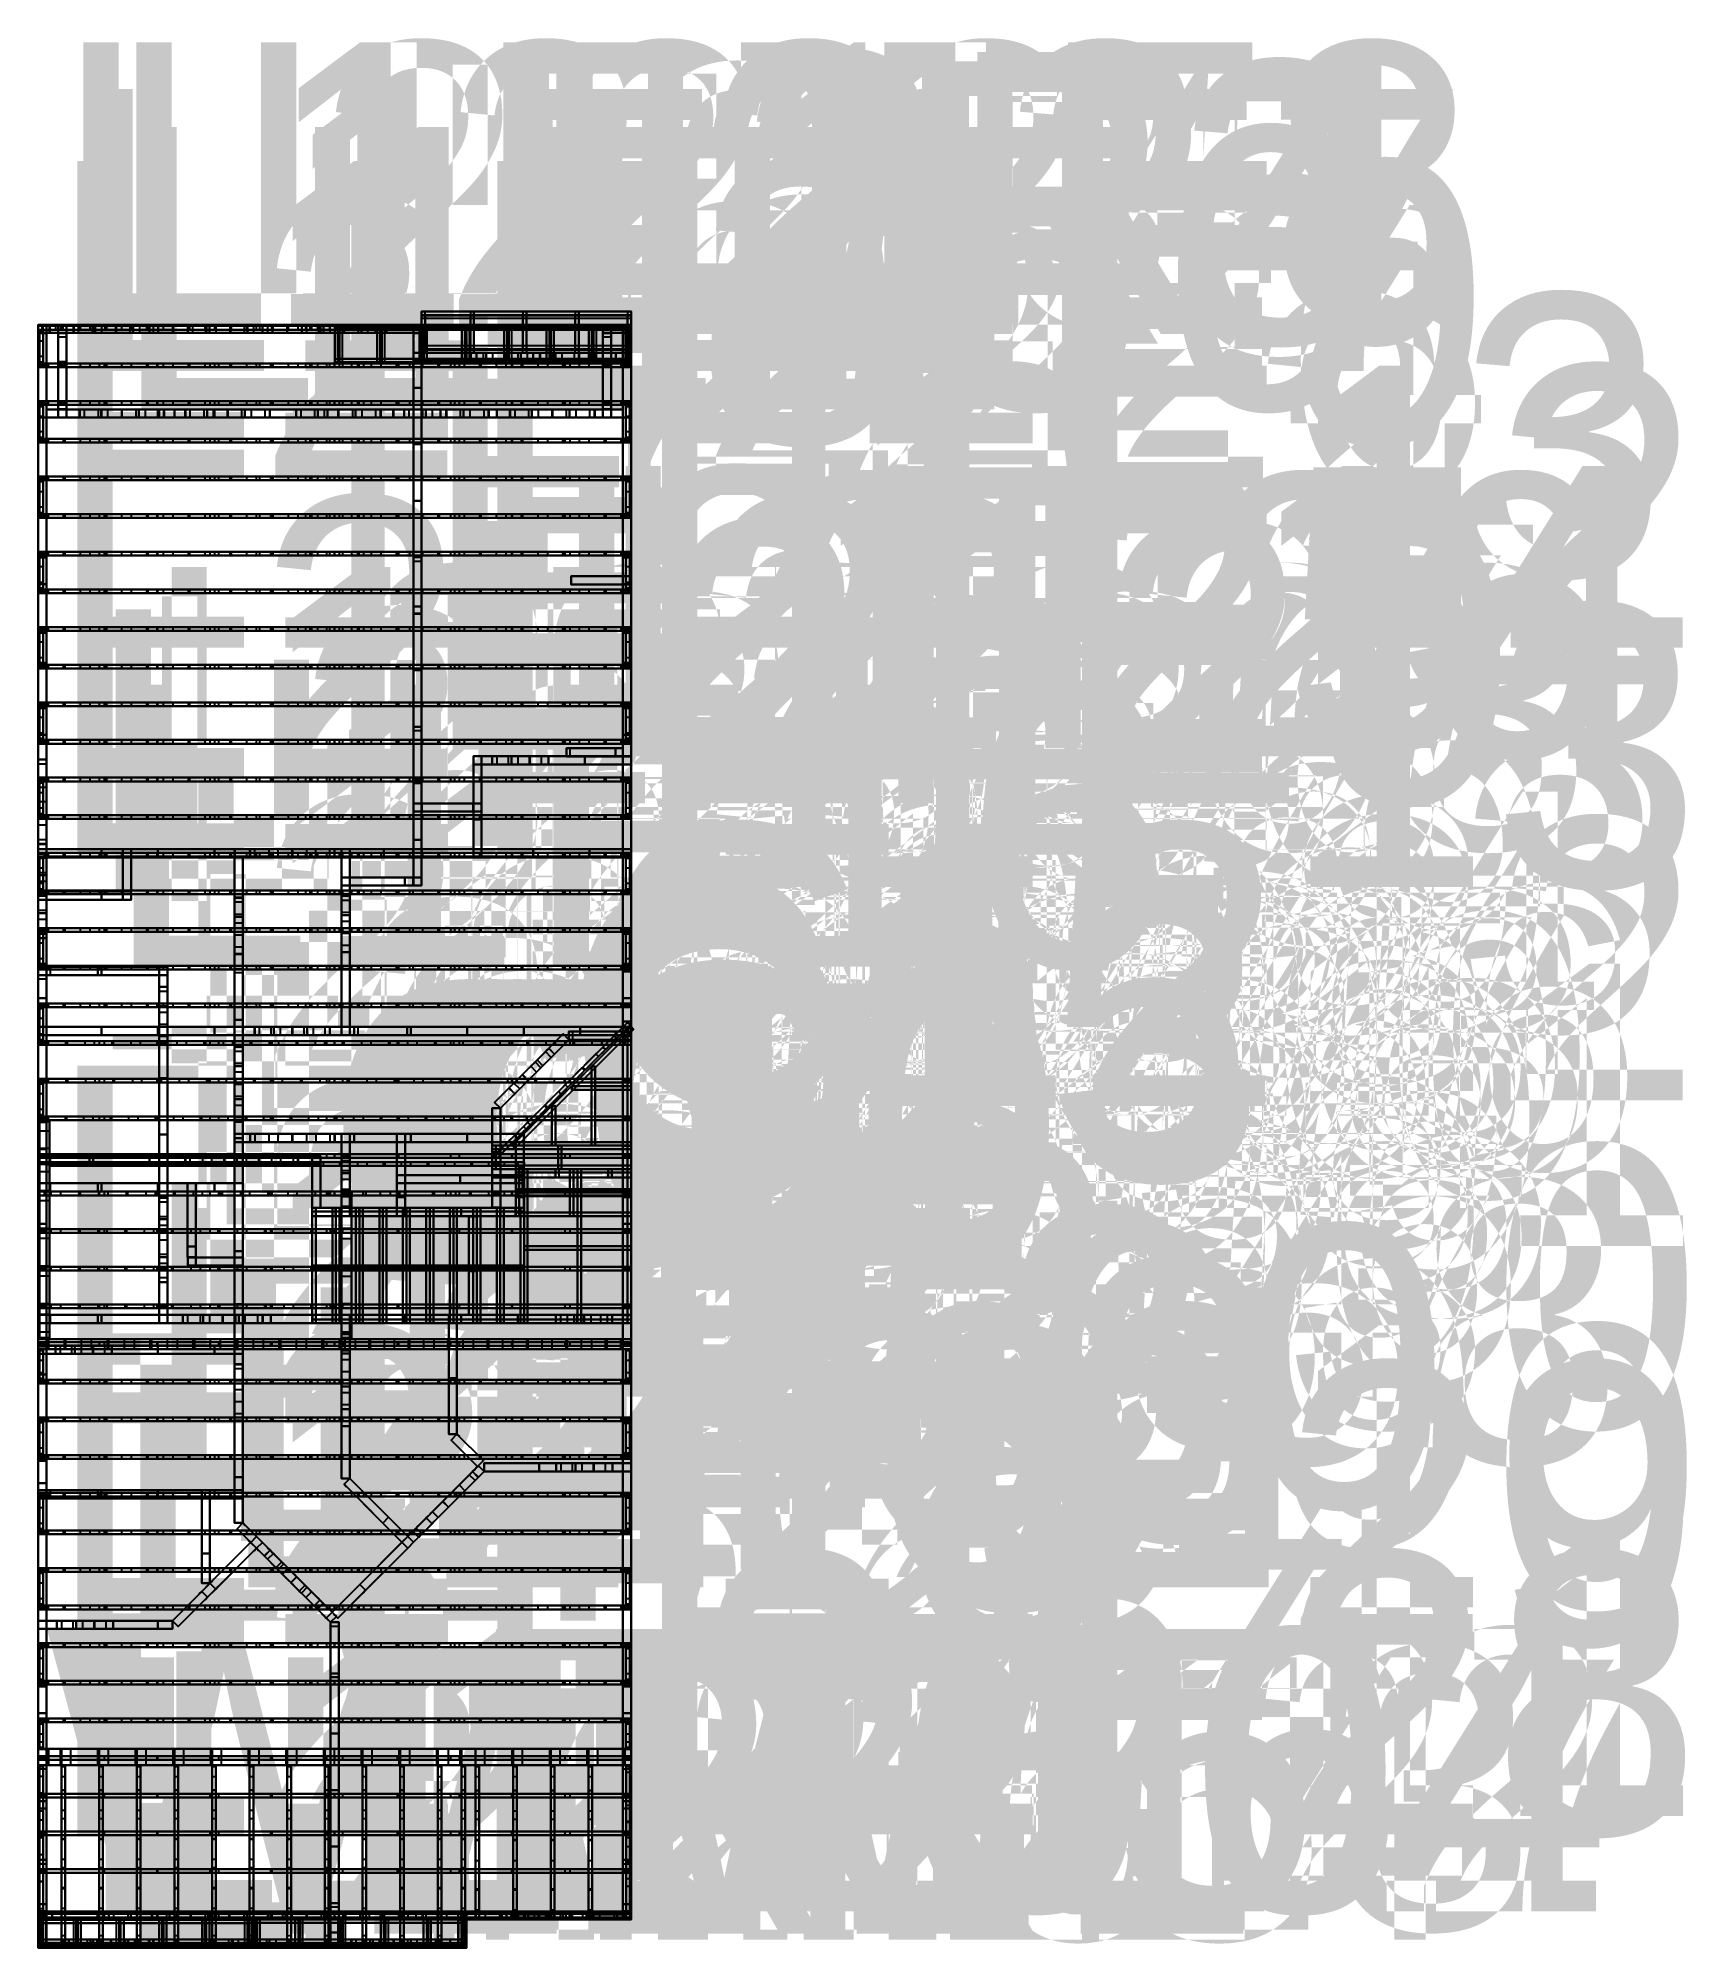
# Model space of a CAD drawing. Header units: inches. Extents: x -252 to 449, y -12 to 800.
import ezdxf

# ---------------------------------------------------------------- set-up
doc = ezdxf.new("R2010")
doc.units = ezdxf.units.IN
doc.header["$MEASUREMENT"] = 0
for name, color, linetype in [('C2', 2, 'CONTINUOUS'), ('FT2', 8, 'CONTINUOUS'), ('n3', 9, 'CONTINUOUS'), ('R2', 4, 'CONTINUOUS'), ('RT2', 7, 'CONTINUOUS'), ('W1', 5, 'CONTINUOUS'), ('W2', 5, 'CONTINUOUS'), ('W3', 5, 'CONTINUOUS')]:
    doc.layers.add(name, color=color, linetype=linetype)

msp = doc.modelspace()

# ---------------------------------------------------------------- texts
at = {"layer": 'C2t'}
for s, p in [('C12', (-16.83, 345.84, 115.81)), ('C15', (-29.51, 324.02, 107.44)), ('C13', (-24.51, 314.03, 99.19)), ('C2', (-24.51, 304.03, 90.81)), ('C3', (-22.75, 286.28, 82.56)), ('C1', (-130.5, 278.03, 7.69)), ('C11', (-120.49, 278.02, 16.06)), ('C10', (-110.51, 278.02, 24.31)), ('C9', (-100.52, 278.02, 32.69)), ('C8', (-90.53, 278.02, 40.94)), ('C7', (-80.55, 278.02, 49.31)), ('C6', (-70.56, 278.02, 57.56)), ('C5', (-60.57, 278.02, 65.94)), ('C4', (-50.54, 278.02, 74.19))]:
    msp.add_text(s, height=120, dxfattribs=at).set_placement(p)
at = {"layer": 'n3t'}
for s, p in [('W103', (-249.01, 3.5, 106.02)), ('W105', (-126, 3.5, 111.93)), ('W104', (-2.99, 3.5, 106.02))]:
    msp.add_text(s, height=120, dxfattribs=at).set_placement(p)
at = {"layer": 'R2t'}
for s, p in [('L2R4', (-44.52, 673.97, 132.02)), ('L2R3', (-63, 670, 322.79)), ('L2R2', (-206.5, -5.98, 298.29)), ('L2R1', (-115.5, -5.98, 298.29))]:
    msp.add_text(s, height=120, dxfattribs=at).set_placement(p)
at = {"layer": 'W1t'}
for s, p in [('L1F2', (-246, 678, 111.94)), ('L1F8', (-6, 678, 111.94)), ('L1F1', (-240, 658.25, 111.94)), ('L1F7', (-8.5, 658.25, 111.94)), ('L1F6', (-52.24, 642, 111.94)), ('L1F4', (-221.31, 642, 111.94)), ('L1F5', (-147.56, 642, 111.94)), ('L1F3', (-248.5, 627.57, 111.94)), ('L1F9', (0, 627.58, 111.94)), ('L1F10', (-248.5, 540.63, 111.94)), ('L1F12', (0, 540.63, 111.94)), ('L1F14', (-15.53, 497.99, 111.94)), ('L1F11', (-248.5, 452.77, 111.94)), ('L1F13', (0, 439.02, 111.94)), ('L1F16', (-224.53, 405.03, 111.94)), ('L1F33', (-14.99, 377.51, 111.94)), ('L1F15', (-248.5, 362.97, 111.94)), ('L1F17', (-197.05, 364.8, 111.94)), ('L1F34', (-40.98, 359.46, 111.94)), ('L1F32', (0, 348.27, 111.94)), ('L1F18', (-192.01, 324.54, 111.94)), ('L1F35', (-55.53, 323.78, 111.93)), ('L1F37', (-50.56, 319.03, 99.19)), ('L1F36', (-24.53, 319.03, 99.19)), ('L1F20', (-132.01, 313.54, 111.94)), ('L1F41', (-92.29, 302.51, 111.94)), ('L1F40', (-45.53, 307.22, 111.94)), ('L1F19', (-197.06, 289.04, 111.94)), ('L1F31', (0, 286.32, 111.94)), ('L1F39', (-65.53, 278.04, 57.56)), ('L1F21', (-192.02, 257.04, 111.94)), ('L1F38', (-69.52, 257.04, 111.94)), ('L1F22', (-248.5, 210.89, 111.94)), ('L1F30', (0, 209.14, 111.94)), ('L1F23', (-248.5, 116.84, 111.94)), ('L1F29', (0, 116.84, 111.94)), ('L1F24', (-248.5, 36.21, 111.94)), ('L1F28', (0, 36.22, 111.94)), ('L1F25', (-236.51, 3.5, 106.02)), ('L1F26', (-126.01, 3.5, 106.02)), ('L1F27', (-15.5, 3.5, 106.02))]:
    msp.add_text(s, height=120, dxfattribs=at).set_placement(p)
at = {"layer": 'W2t'}
for s, p in [('L2F1', (-223.41, 678, 278.93)), ('L2F2', (-170.45, 678, 312.98)), ('L2F3', (-119.26, 678, 322.79)), ('L2F4', (-89.04, 668.53, 296.99)), ('L2F5', (-44.48, 666, 296.87)), ('L2F22', (-248.5, 611.61, 233.91)), ('L2F24', (-89.04, 608.85, 233.91)), ('L2F6', (0, 605.61, 233.91)), ('L2F23', (-14.54, 571.03, 233.91)), ('L2F25', (-89.04, 497.32, 233.91)), ('L2F26', (-35.28, 494.51, 233.91)), ('L2F21', (-248.5, 484.71, 233.91)), ('L2F7', (0, 484.69, 233.91)), ('L2F29', (-78.04, 474.51, 233.91)), ('L2F27', (-63.53, 473.02, 233.91)), ('L2F31', (-208.5, 455.03, 233.91)), ('L2F30', (-130.51, 455.03, 233.91)), ('L2F28', (-46.27, 455.03, 233.91)), ('L2F32', (-212.49, 442.51, 233.91)), ('L2F36', (-106.04, 443.04, 233.91)), ('L2F33', (-232.25, 437.03, 233.91)), ('L2F34', (-165.01, 415.54, 233.91)), ('L2F35', (-119.53, 415.52, 233.91)), ('L2F38', (-208.51, 379.51, 233.91)), ('L2F37', (-142.31, 379.51, 233.91)), ('L2F39', (-61.53, 379.51, 233.91)), ('L2F20', (-248.5, 356.71, 233.91)), ('L2F8', (0, 356.67, 233.91)), ('L2F42', (-105.25, 333.99, 233.91)), ('L2F40', (-165.01, 330.48, 233.91)), ('L2F41', (-208.51, 313.03, 233.91)), ('L2F47', (-119.53, 314.73, 233.91)), ('L2F46', (-96.01, 316.5, 233.91)), ('L2F45', (-72.52, 316.51, 233.91)), ('L2F43', (-45.53, 316.5, 233.91)), ('L2F44', (-82.51, 302.51, 233.91)), ('L2F48', (-185.01, 295.52, 233.91)), ('L2F49', (-178.51, 281.51, 233.91)), ('L2F55', (-61.53, 257.03, 233.91)), ('L2F51', (-208.51, 243.99, 233.91)), ('L2F19', (-248.5, 235.88, 233.91)), ('L2F9', (0, 236.67, 233.91)), ('L2F56', (-74.01, 229.91, 233.91)), ('L2F50', (-165.01, 225.01, 233.91)), ('L2F54', (-119.53, 222.27, 233.91)), ('L2F57', (-68.4, 200.71, 233.91)), ('L2F58', (-32.99, 193.99, 233.91)), ('L2F52', (-208.51, 182.51, 233.91)), ('L2F60', (-107.24, 175.21, 233.91)), ('L2F53', (-179.01, 160.99, 233.91)), ('L2F59', (-93.52, 159.34, 233.91)), ('L2F61', (-145.14, 148.74, 233.91)), ('L2F62', (-175.87, 141.19, 233.91)), ('L2F18', (-248.5, 131.88, 233.91)), ('L2F10', (0, 132.67, 233.91)), ('L2F63', (-221.72, 127.03, 233.91)), ('L2F64', (-124.25, 58.97, 233.91)), ('L2F11', (0, 44.08, 233.91)), ('L2F17', (-248.5, 38.1, 233.91)), ('L2F12', (-36.75, 3.5, 233.91)), ('L2F13', (-70, -4.25, 234.57)), ('L2F16', (-222.38, -8.5, 276.05)), ('L2F15', (-158.98, -8.5, 298.29)), ('L2F14', (-97.09, -8.5, 272.51))]:
    msp.add_text(s, height=120, dxfattribs=at).set_placement(p)
at = {"layer": 'W3t'}
msp.add_text('L3F1', height=120, dxfattribs=at).set_placement((0, 352.26, 123.94))

# ---------------------------------------------------------------- linework, layer by layer
at = {"layer": 'C2'}
for points in [[(0, 379.49, 111.88), (-50.48, 329.01, 111.88), (-50.48, 329.01, 115.44), (0, 379.49, 115.44)], [(1.06, 378.43, 111.88), (-49.42, 327.95, 111.88), (-50.48, 329.01, 111.88), (0, 379.49, 111.88)], [(-49.42, 327.95, 115.44), (1.06, 378.43, 115.44), (0, 379.49, 115.44), (-50.48, 329.01, 115.44)], [(-1.5, 329.01, 111.88), (-1.5, 379.49, 111.88), (0, 379.49, 111.88), (0, 329.01, 111.88)], [(-1.5, 379.49, 115.44), (-1.5, 329.01, 115.44), (0, 329.01, 115.44), (0, 379.49, 115.44)], [(0, 329.01, 111.88), (0, 379.49, 111.88), (0, 379.49, 115.44), (0, 329.01, 115.44)], [(-16.83, 362.66, 111.88), (-16.83, 329.01, 111.88), (-16.83, 329.01, 115.44), (-16.83, 362.66, 115.44)], [(-15.33, 362.66, 111.88), (-15.33, 329.01, 111.88), (-16.83, 329.01, 111.88), (-16.83, 362.66, 111.88)], [(-15.33, 329.01, 115.44), (-15.33, 362.66, 115.44), (-16.83, 362.66, 115.44), (-16.83, 329.01, 115.44)], [(-16.83, 354.25, 111.88), (-25.24, 354.25, 111.88), (-25.24, 354.25, 115.44), (-16.83, 354.25, 115.44)], [(-16.83, 352.75, 111.88), (-25.24, 352.75, 111.88), (-25.24, 354.25, 111.88), (-16.83, 354.25, 111.88)], [(-25.24, 352.75, 115.44), (-16.83, 352.75, 115.44), (-16.83, 354.25, 115.44), (-25.24, 354.25, 115.44)], [(0, 354.25, 111.88), (-16.83, 354.25, 111.88), (-16.83, 354.25, 115.44), (0, 354.25, 115.44)], [(0, 352.75, 111.88), (-16.83, 352.75, 111.88), (-16.83, 354.25, 111.88), (0, 354.25, 111.88)], [(-16.83, 352.75, 115.44), (0, 352.75, 115.44), (0, 354.25, 115.44), (-16.83, 354.25, 115.44)], [(-33.65, 345.84, 111.88), (-33.65, 329.01, 111.88), (-33.65, 329.01, 115.44), (-33.65, 345.84, 115.44)], [(-32.16, 345.84, 111.88), (-32.16, 329.01, 111.88), (-33.65, 329.01, 111.88), (-33.65, 345.84, 111.88)], [(-32.16, 329.01, 115.44), (-32.16, 345.84, 115.44), (-33.65, 345.84, 115.44), (-33.65, 329.01, 115.44)], [(-59.02, 329.01, 103.5), (-59.02, 319.02, 103.5), (-59.02, 319.02, 107.06), (-59.02, 329.01, 107.06)], [(-57.52, 329.01, 103.5), (-57.52, 319.02, 103.5), (-59.02, 319.02, 103.5), (-59.02, 329.01, 103.5)], [(-57.52, 319.02, 107.06), (-57.52, 329.01, 107.06), (-59.02, 329.01, 107.06), (-59.02, 319.02, 107.06)], [(0, 329.01, 103.5), (-59.02, 329.01, 103.5), (-59.02, 329.01, 107.06), (0, 329.01, 107.06)], [(0, 327.51, 103.5), (-59.02, 327.51, 103.5), (-59.02, 329.01, 103.5), (0, 329.01, 103.5)], [(-59.02, 327.51, 107.06), (0, 327.51, 107.06), (0, 329.01, 107.06), (-59.02, 329.01, 107.06)], [(-50.48, 330.51, 111.88), (0, 330.51, 111.88), (0, 329.01, 111.88), (-50.48, 329.01, 111.88)], [(0, 330.51, 115.44), (-50.48, 330.51, 115.44), (-50.48, 329.01, 115.44), (0, 329.01, 115.44)], [(-50.48, 329.01, 111.88), (0, 329.01, 111.88), (0, 329.01, 115.44), (-50.48, 329.01, 115.44)], [(-31.01, 319.02, 103.5), (-31.01, 329.01, 103.5), (-29.51, 329.01, 103.5), (-29.51, 319.02, 103.5)], [(-31.01, 329.01, 107.06), (-31.01, 319.02, 107.06), (-29.51, 319.02, 107.06), (-29.51, 329.01, 107.06)], [(-29.51, 319.02, 103.5), (-29.51, 329.01, 103.5), (-29.51, 329.01, 107.06), (-29.51, 319.02, 107.06)], [(-1.5, 319.02, 103.5), (-1.5, 329.01, 103.5), (0, 329.01, 103.5), (0, 319.02, 103.5)], [(-1.5, 329.01, 107.06), (-1.5, 319.02, 107.06), (0, 319.02, 107.06), (0, 329.01, 107.06)], [(0, 319.02, 103.5), (0, 329.01, 103.5), (0, 329.01, 107.06), (0, 319.02, 107.06)], [(-59.02, 320.52, 103.5), (0, 320.52, 103.5), (0, 319.02, 103.5), (-59.02, 319.02, 103.5)], [(0, 320.52, 107.06), (-59.02, 320.52, 107.06), (-59.02, 319.02, 107.06), (0, 319.02, 107.06)], [(-59.02, 319.02, 103.5), (0, 319.02, 103.5), (0, 319.02, 107.06), (-59.02, 319.02, 107.06)], [(-49.03, 319.02, 95.25), (-49.03, 309.03, 95.25), (-49.03, 309.03, 98.81), (-49.03, 319.02, 98.81)], [(-47.53, 319.02, 95.25), (-47.53, 309.03, 95.25), (-49.03, 309.03, 95.25), (-49.03, 319.02, 95.25)], [(-47.53, 309.03, 98.81), (-47.53, 319.02, 98.81), (-49.03, 319.02, 98.81), (-49.03, 309.03, 98.81)], [(0, 319.02, 95.25), (-49.03, 319.02, 95.25), (-49.03, 319.02, 98.81), (0, 319.02, 98.81)], [(0, 317.52, 95.25), (-49.03, 317.52, 95.25), (-49.03, 319.02, 95.25), (0, 319.02, 95.25)], [(-49.03, 317.52, 98.81), (0, 317.52, 98.81), (0, 319.02, 98.81), (-49.03, 319.02, 98.81)], [(0, 319.02, 78.63), (-45.5, 319.02, 78.63), (-45.5, 319.02, 82.19), (0, 319.02, 82.19)], [(0, 317.52, 78.63), (-45.5, 317.52, 78.63), (-45.5, 319.02, 78.63), (0, 319.02, 78.63)], [(-45.5, 317.52, 82.19), (0, 317.52, 82.19), (0, 319.02, 82.19), (-45.5, 319.02, 82.19)], [(-45.5, 319.02, 78.63), (-45.5, 253.53, 78.63), (-45.5, 253.53, 82.19), (-45.5, 319.02, 82.19)], [(-44, 319.02, 78.63), (-44, 253.53, 78.63), (-45.5, 253.53, 78.63), (-45.5, 319.02, 78.63)], [(-44, 253.53, 82.19), (-44, 319.02, 82.19), (-45.5, 319.02, 82.19), (-45.5, 253.53, 82.19)], [(-26.01, 309.03, 95.25), (-26.01, 319.02, 95.25), (-24.51, 319.02, 95.25), (-24.52, 309.03, 95.25)], [(-26.01, 319.02, 98.81), (-26.01, 309.03, 98.81), (-24.52, 309.03, 98.81), (-24.51, 319.02, 98.81)], [(-24.52, 309.03, 95.25), (-24.51, 319.02, 95.25), (-24.51, 319.02, 98.81), (-24.52, 309.03, 98.81)], [(-22.75, 319.02, 78.63), (-22.75, 253.53, 78.63), (-22.75, 253.53, 82.19), (-22.75, 319.02, 82.19)], [(-21.25, 319.02, 78.63), (-21.25, 253.53, 78.63), (-22.75, 253.53, 78.63), (-22.75, 319.02, 78.63)], [(-21.25, 253.53, 82.19), (-21.25, 319.02, 82.19), (-22.75, 319.02, 82.19), (-22.75, 253.53, 82.19)], [(-1.5, 253.53, 78.63), (-1.5, 319.02, 78.63), (0, 319.02, 78.63), (0, 253.53, 78.63)], [(-1.5, 319.02, 82.19), (-1.5, 253.53, 82.19), (0, 253.53, 82.19), (0, 319.02, 82.19)], [(-1.5, 309.03, 95.25), (-1.5, 319.02, 95.25), (0, 319.02, 95.25), (0, 309.03, 95.25)], [(-1.5, 319.02, 98.81), (-1.5, 309.03, 98.81), (0, 309.03, 98.81), (0, 319.02, 98.81)], [(0, 253.53, 78.63), (0, 319.02, 78.63), (0, 319.02, 82.19), (0, 253.53, 82.19)], [(0, 309.03, 95.25), (0, 319.02, 95.25), (0, 319.02, 98.81), (0, 309.03, 98.81)], [(-49.03, 310.53, 95.25), (0, 310.53, 95.25), (0, 309.03, 95.25), (-49.03, 309.03, 95.25)], [(0, 310.53, 98.81), (-49.03, 310.53, 98.81), (-49.03, 309.03, 98.81), (0, 309.03, 98.81)], [(-49.03, 309.03, 86.88), (-49.03, 299.04, 86.88), (-49.03, 299.04, 90.44), (-49.03, 309.03, 90.44)], [(-47.53, 309.03, 86.88), (-47.53, 299.04, 86.88), (-49.03, 299.04, 86.88), (-49.03, 309.03, 86.88)], [(-47.53, 299.04, 90.44), (-47.53, 309.03, 90.44), (-49.03, 309.03, 90.44), (-49.03, 299.04, 90.44)], [(0, 309.03, 86.88), (-49.03, 309.03, 86.88), (-49.03, 309.03, 90.44), (0, 309.03, 90.44)], [(0, 307.53, 86.88), (-49.03, 307.53, 86.88), (-49.03, 309.03, 86.88), (0, 309.03, 86.88)], [(-49.03, 307.53, 90.44), (0, 307.53, 90.44), (0, 309.03, 90.44), (-49.03, 309.03, 90.44)], [(-49.03, 309.03, 95.25), (0, 309.03, 95.25), (0, 309.03, 98.81), (-49.03, 309.03, 98.81)], [(-26.01, 299.04, 86.88), (-26.01, 309.03, 86.88), (-24.51, 309.03, 86.88), (-24.52, 299.04, 86.88)], [(-26.01, 309.03, 90.44), (-26.01, 299.04, 90.44), (-24.52, 299.04, 90.44), (-24.51, 309.03, 90.44)], [(-24.52, 299.04, 86.88), (-24.51, 309.03, 86.88), (-24.51, 309.03, 90.44), (-24.52, 299.04, 90.44)], [(-1.5, 299.04, 86.88), (-1.5, 309.03, 86.88), (0, 309.03, 86.88), (0, 299.04, 86.88)], [(-1.5, 309.03, 90.44), (-1.5, 299.04, 90.44), (0, 299.04, 90.44), (0, 309.03, 90.44)], [(0, 299.04, 86.88), (0, 309.03, 86.88), (0, 309.03, 90.44), (0, 299.04, 90.44)], [(-125.49, 302.51, 3.75), (-135.51, 302.51, 3.75), (-135.51, 302.51, 7.31), (-125.49, 302.51, 7.31)], [(-125.49, 301.01, 3.75), (-135.51, 301.01, 3.75), (-135.51, 302.51, 3.75), (-125.49, 302.51, 3.75)], [(-135.51, 301.01, 7.31), (-125.49, 301.01, 7.31), (-125.49, 302.51, 7.31), (-135.51, 302.51, 7.31)], [(-135.51, 302.51, 3.75), (-135.51, 253.55, 3.75), (-135.51, 253.55, 7.31), (-135.51, 302.51, 7.31)], [(-134.01, 302.51, 3.75), (-134.01, 253.55, 3.75), (-135.51, 253.55, 3.75), (-135.51, 302.51, 3.75)], [(-134.01, 253.55, 7.31), (-134.01, 302.51, 7.31), (-135.51, 302.51, 7.31), (-135.51, 253.55, 7.31)], [(-126.98, 253.55, 3.75), (-126.98, 302.51, 3.75), (-125.49, 302.51, 3.75), (-125.49, 253.55, 3.75)], [(-126.98, 302.51, 7.31), (-126.98, 253.55, 7.31), (-125.49, 253.55, 7.31), (-125.49, 302.51, 7.31)], [(-125.49, 253.55, 3.75), (-125.49, 302.51, 3.75), (-125.49, 302.51, 7.31), (-125.49, 253.55, 7.31)], [(-115.5, 302.51, 12.12), (-125.49, 302.51, 12.12), (-125.49, 302.51, 15.69), (-115.5, 302.51, 15.69)], [(-115.5, 301.01, 12.12), (-125.49, 301.01, 12.12), (-125.49, 302.51, 12.12), (-115.5, 302.51, 12.12)], [(-125.49, 301.01, 15.69), (-115.5, 301.01, 15.69), (-115.5, 302.51, 15.69), (-125.49, 302.51, 15.69)], [(-125.49, 302.51, 12.12), (-125.49, 253.53, 12.12), (-125.49, 253.53, 15.69), (-125.49, 302.51, 15.69)], [(-123.99, 302.51, 12.12), (-123.99, 253.53, 12.12), (-125.49, 253.53, 12.12), (-125.49, 302.51, 12.12)], [(-123.99, 253.53, 15.69), (-123.99, 302.51, 15.69), (-125.49, 302.51, 15.69), (-125.49, 253.53, 15.69)], [(-117, 253.53, 12.12), (-117, 302.51, 12.12), (-115.5, 302.51, 12.12), (-115.5, 253.53, 12.12)], [(-117, 302.51, 15.69), (-117, 253.53, 15.69), (-115.5, 253.53, 15.69), (-115.5, 302.51, 15.69)], [(-105.51, 302.51, 20.38), (-115.5, 302.51, 20.38), (-115.5, 302.51, 23.94), (-105.51, 302.51, 23.94)], [(-105.51, 301.01, 20.38), (-115.5, 301.01, 20.38), (-115.5, 302.51, 20.38), (-105.51, 302.51, 20.38)], [(-115.5, 301.01, 23.94), (-105.51, 301.01, 23.94), (-105.51, 302.51, 23.94), (-115.5, 302.51, 23.94)], [(-115.5, 302.51, 20.38), (-115.5, 253.53, 20.38), (-115.5, 253.53, 23.94), (-115.5, 302.51, 23.94)], [(-114.01, 302.51, 20.38), (-114.01, 253.53, 20.38), (-115.5, 253.53, 20.38), (-115.5, 302.51, 20.38)], [(-114.01, 253.53, 23.94), (-114.01, 302.51, 23.94), (-115.5, 302.51, 23.94), (-115.5, 253.53, 23.94)], [(-115.5, 253.53, 12.12), (-115.5, 302.51, 12.12), (-115.5, 302.51, 15.69), (-115.5, 253.53, 15.69)], [(-107.01, 253.53, 20.38), (-107.01, 302.51, 20.38), (-105.51, 302.51, 20.38), (-105.51, 253.53, 20.38)], [(-107.01, 302.51, 23.94), (-107.01, 253.53, 23.94), (-105.51, 253.53, 23.94), (-105.51, 302.51, 23.94)], [(-95.53, 302.51, 28.75), (-105.51, 302.51, 28.75), (-105.51, 302.51, 32.31), (-95.53, 302.51, 32.31)], [(-95.53, 301.01, 28.75), (-105.51, 301.01, 28.75), (-105.51, 302.51, 28.75), (-95.53, 302.51, 28.75)], [(-105.51, 301.01, 32.31), (-95.53, 301.01, 32.31), (-95.53, 302.51, 32.31), (-105.51, 302.51, 32.31)], [(-105.51, 302.51, 28.75), (-105.51, 253.53, 28.75), (-105.51, 253.53, 32.31), (-105.51, 302.51, 32.31)], [(-104.02, 302.51, 28.75), (-104.02, 253.53, 28.75), (-105.51, 253.53, 28.75), (-105.51, 302.51, 28.75)], [(-104.02, 253.53, 32.31), (-104.02, 302.51, 32.31), (-105.51, 302.51, 32.31), (-105.51, 253.53, 32.31)], [(-105.51, 253.53, 20.38), (-105.51, 302.51, 20.38), (-105.51, 302.51, 23.94), (-105.51, 253.53, 23.94)], [(-97.02, 253.53, 28.75), (-97.02, 302.51, 28.75), (-95.53, 302.51, 28.75), (-95.53, 253.53, 28.75)], [(-97.02, 302.51, 32.31), (-97.02, 253.53, 32.31), (-95.53, 253.53, 32.31), (-95.53, 302.51, 32.31)], [(-85.54, 302.51, 37), (-95.53, 302.51, 37), (-95.53, 302.51, 40.56), (-85.54, 302.51, 40.56)], [(-85.54, 301.01, 37), (-95.53, 301.01, 37), (-95.53, 302.51, 37), (-85.54, 302.51, 37)], [(-95.53, 301.01, 40.56), (-85.54, 301.01, 40.56), (-85.54, 302.51, 40.56), (-95.53, 302.51, 40.56)], [(-95.53, 302.51, 37), (-95.53, 253.53, 37), (-95.53, 253.53, 40.56), (-95.53, 302.51, 40.56)], [(-94.03, 302.51, 37), (-94.03, 253.53, 37), (-95.53, 253.53, 37), (-95.53, 302.51, 37)], [(-94.03, 253.53, 40.56), (-94.03, 302.51, 40.56), (-95.53, 302.51, 40.56), (-95.53, 253.53, 40.56)], [(-95.53, 253.53, 28.75), (-95.53, 302.51, 28.75), (-95.53, 302.51, 32.31), (-95.53, 253.53, 32.31)], [(-87.04, 253.53, 37), (-87.04, 302.51, 37), (-85.54, 302.51, 37), (-85.54, 253.53, 37)], [(-87.04, 302.51, 40.56), (-87.04, 253.53, 40.56), (-85.54, 253.53, 40.56), (-85.54, 302.51, 40.56)], [(-75.55, 302.51, 45.37), (-85.54, 302.51, 45.37), (-85.54, 302.51, 48.94), (-75.55, 302.51, 48.94)], [(-75.55, 301.01, 45.37), (-85.54, 301.01, 45.37), (-85.54, 302.51, 45.37), (-75.55, 302.51, 45.37)], [(-85.54, 301.01, 48.94), (-75.55, 301.01, 48.94), (-75.55, 302.51, 48.94), (-85.54, 302.51, 48.94)], [(-85.54, 302.51, 45.37), (-85.54, 253.53, 45.37), (-85.54, 253.53, 48.94), (-85.54, 302.51, 48.94)], [(-84.05, 302.51, 45.37), (-84.05, 253.53, 45.37), (-85.54, 253.53, 45.37), (-85.54, 302.51, 45.37)], [(-84.05, 253.53, 48.94), (-84.05, 302.51, 48.94), (-85.54, 302.51, 48.94), (-85.54, 253.53, 48.94)], [(-85.54, 253.53, 37), (-85.54, 302.51, 37), (-85.54, 302.51, 40.56), (-85.54, 253.53, 40.56)], [(-77.05, 253.53, 45.37), (-77.05, 302.51, 45.37), (-75.55, 302.51, 45.37), (-75.55, 253.53, 45.37)], [(-77.05, 302.51, 48.94), (-77.05, 253.53, 48.94), (-75.55, 253.53, 48.94), (-75.55, 302.51, 48.94)], [(-65.57, 302.51, 53.63), (-75.55, 302.51, 53.63), (-75.55, 302.51, 57.19), (-65.57, 302.51, 57.19)], [(-65.57, 301.01, 53.63), (-75.55, 301.01, 53.63), (-75.55, 302.51, 53.63), (-65.57, 302.51, 53.63)], [(-75.55, 301.01, 57.19), (-65.57, 301.01, 57.19), (-65.57, 302.51, 57.19), (-75.55, 302.51, 57.19)], [(-75.55, 302.51, 53.63), (-75.55, 253.53, 53.63), (-75.55, 253.53, 57.19), (-75.55, 302.51, 57.19)], [(-74.06, 302.51, 53.63), (-74.06, 253.53, 53.63), (-75.55, 253.53, 53.63), (-75.55, 302.51, 53.63)], [(-74.06, 253.53, 57.19), (-74.06, 302.51, 57.19), (-75.55, 302.51, 57.19), (-75.55, 253.53, 57.19)], [(-75.55, 253.53, 45.37), (-75.55, 302.51, 45.37), (-75.55, 302.51, 48.94), (-75.55, 253.53, 48.94)], [(-67.06, 253.53, 53.63), (-67.06, 302.51, 53.63), (-65.57, 302.51, 53.63), (-65.57, 253.53, 53.63)], [(-67.06, 302.51, 57.19), (-67.06, 253.53, 57.19), (-65.57, 253.53, 57.19), (-65.57, 302.51, 57.19)], [(-55.58, 302.51, 62), (-65.57, 302.51, 62), (-65.57, 302.51, 65.56), (-55.58, 302.51, 65.56)], [(-55.58, 301.01, 62), (-65.57, 301.01, 62), (-65.57, 302.51, 62), (-55.58, 302.51, 62)], [(-65.57, 301.01, 65.56), (-55.58, 301.01, 65.56), (-55.58, 302.51, 65.56), (-65.57, 302.51, 65.56)], [(-65.57, 302.51, 62), (-65.57, 253.53, 62), (-65.57, 253.53, 65.56), (-65.57, 302.51, 65.56)], [(-64.07, 302.51, 62), (-64.07, 253.53, 62), (-65.57, 253.53, 62), (-65.57, 302.51, 62)], [(-64.07, 253.53, 65.56), (-64.07, 302.51, 65.56), (-65.57, 302.51, 65.56), (-65.57, 253.53, 65.56)], [(-65.57, 253.53, 53.63), (-65.57, 302.51, 53.63), (-65.57, 302.51, 57.19), (-65.57, 253.53, 57.19)], [(-57.08, 253.53, 62), (-57.08, 302.51, 62), (-55.58, 302.51, 62), (-55.58, 253.53, 62)], [(-57.08, 302.51, 65.56), (-57.08, 253.53, 65.56), (-55.58, 253.53, 65.56), (-55.58, 302.51, 65.56)], [(-45.5, 302.51, 70.25), (-55.58, 302.51, 70.25), (-55.58, 302.51, 73.81), (-45.5, 302.51, 73.81)], [(-45.5, 301.01, 70.25), (-55.58, 301.01, 70.25), (-55.58, 302.51, 70.25), (-45.5, 302.51, 70.25)], [(-55.58, 301.01, 73.81), (-45.5, 301.01, 73.81), (-45.5, 302.51, 73.81), (-55.58, 302.51, 73.81)], [(-55.58, 302.51, 70.25), (-55.58, 253.53, 70.25), (-55.58, 253.53, 73.81), (-55.58, 302.51, 73.81)], [(-54.08, 302.51, 70.25), (-54.08, 253.53, 70.25), (-55.58, 253.53, 70.25), (-55.58, 302.51, 70.25)], [(-54.08, 253.53, 73.81), (-54.08, 302.51, 73.81), (-55.58, 302.51, 73.81), (-55.58, 253.53, 73.81)], [(-55.58, 253.53, 62), (-55.58, 302.51, 62), (-55.58, 302.51, 65.56), (-55.58, 253.53, 65.56)], [(-49.03, 300.54, 86.88), (0, 300.54, 86.88), (0, 299.04, 86.88), (-49.03, 299.04, 86.88)], [(0, 300.54, 90.44), (-49.03, 300.54, 90.44), (-49.03, 299.04, 90.44), (0, 299.04, 90.44)], [(-47, 253.53, 70.25), (-47, 302.51, 70.25), (-45.5, 302.51, 70.25), (-45.5, 253.53, 70.25)], [(-47, 302.51, 73.81), (-47, 253.53, 73.81), (-45.5, 253.53, 73.81), (-45.5, 302.51, 73.81)], [(-45.5, 253.53, 70.25), (-45.5, 302.51, 70.25), (-45.5, 302.51, 73.81), (-45.5, 253.53, 73.81)], [(-49.03, 299.04, 86.88), (0, 299.04, 86.88), (0, 299.04, 90.44), (-49.03, 299.04, 90.44)], [(-22.75, 286.28, 78.63), (-45.5, 286.28, 78.63), (-45.5, 286.28, 82.19), (-22.75, 286.28, 82.19)], [(-22.75, 284.78, 78.63), (-45.5, 284.78, 78.63), (-45.5, 286.28, 78.63), (-22.75, 286.28, 78.63)], [(-45.5, 284.78, 82.19), (-22.75, 284.78, 82.19), (-22.75, 286.28, 82.19), (-45.5, 286.28, 82.19)], [(0, 286.28, 78.63), (-22.75, 286.28, 78.63), (-22.75, 286.28, 82.19), (0, 286.28, 82.19)], [(0, 284.78, 78.63), (-22.75, 284.78, 78.63), (-22.75, 286.28, 78.63), (0, 286.28, 78.63)], [(-22.75, 284.78, 82.19), (0, 284.78, 82.19), (0, 286.28, 82.19), (-22.75, 286.28, 82.19)], [(-125.49, 278.03, 3.75), (-135.51, 278.03, 3.75), (-135.51, 278.03, 7.31), (-125.49, 278.03, 7.31)], [(-125.49, 276.53, 3.75), (-135.51, 276.53, 3.75), (-135.51, 278.03, 3.75), (-125.49, 278.03, 3.75)], [(-135.51, 276.53, 7.31), (-125.49, 276.53, 7.31), (-125.49, 278.03, 7.31), (-135.51, 278.03, 7.31)], [(-115.5, 278.02, 12.12), (-125.49, 278.02, 12.12), (-125.49, 278.02, 15.69), (-115.5, 278.02, 15.69)], [(-115.5, 276.52, 12.12), (-125.49, 276.52, 12.12), (-125.49, 278.02, 12.12), (-115.5, 278.02, 12.12)], [(-125.49, 276.52, 15.69), (-115.5, 276.52, 15.69), (-115.5, 278.02, 15.69), (-125.49, 278.02, 15.69)], [(-105.51, 278.02, 20.38), (-115.5, 278.02, 20.38), (-115.5, 278.02, 23.94), (-105.51, 278.02, 23.94)], [(-105.51, 276.52, 20.38), (-115.5, 276.52, 20.38), (-115.5, 278.02, 20.38), (-105.51, 278.02, 20.38)], [(-115.5, 276.52, 23.94), (-105.51, 276.52, 23.94), (-105.51, 278.02, 23.94), (-115.5, 278.02, 23.94)], [(-95.53, 278.02, 28.75), (-105.51, 278.02, 28.75), (-105.51, 278.02, 32.31), (-95.53, 278.02, 32.31)], [(-95.53, 276.52, 28.75), (-105.51, 276.52, 28.75), (-105.51, 278.02, 28.75), (-95.53, 278.02, 28.75)], [(-105.51, 276.52, 32.31), (-95.53, 276.52, 32.31), (-95.53, 278.02, 32.31), (-105.51, 278.02, 32.31)], [(-85.54, 278.02, 37), (-95.53, 278.02, 37), (-95.53, 278.02, 40.56), (-85.54, 278.02, 40.56)], [(-85.54, 276.52, 37), (-95.53, 276.52, 37), (-95.53, 278.02, 37), (-85.54, 278.02, 37)], [(-95.53, 276.52, 40.56), (-85.54, 276.52, 40.56), (-85.54, 278.02, 40.56), (-95.53, 278.02, 40.56)], [(-75.55, 278.02, 45.37), (-85.54, 278.02, 45.37), (-85.54, 278.02, 48.94), (-75.55, 278.02, 48.94)], [(-75.55, 276.52, 45.37), (-85.54, 276.52, 45.37), (-85.54, 278.02, 45.37), (-75.55, 278.02, 45.37)], [(-85.54, 276.52, 48.94), (-75.55, 276.52, 48.94), (-75.55, 278.02, 48.94), (-85.54, 278.02, 48.94)], [(-65.57, 278.02, 53.63), (-75.55, 278.02, 53.63), (-75.55, 278.02, 57.19), (-65.57, 278.02, 57.19)], [(-65.57, 276.52, 53.63), (-75.55, 276.52, 53.63), (-75.55, 278.02, 53.63), (-65.57, 278.02, 53.63)], [(-75.55, 276.52, 57.19), (-65.57, 276.52, 57.19), (-65.57, 278.02, 57.19), (-75.55, 278.02, 57.19)], [(-55.58, 278.02, 62), (-65.57, 278.02, 62), (-65.57, 278.02, 65.56), (-55.58, 278.02, 65.56)], [(-55.58, 276.52, 62), (-65.57, 276.52, 62), (-65.57, 278.02, 62), (-55.58, 278.02, 62)], [(-65.57, 276.52, 65.56), (-55.58, 276.52, 65.56), (-55.58, 278.02, 65.56), (-65.57, 278.02, 65.56)], [(-45.5, 278.02, 70.25), (-55.58, 278.02, 70.25), (-55.58, 278.02, 73.81), (-45.5, 278.02, 73.81)], [(-45.5, 276.52, 70.25), (-55.58, 276.52, 70.25), (-55.58, 278.02, 70.25), (-45.5, 278.02, 70.25)], [(-55.58, 276.52, 73.81), (-45.5, 276.52, 73.81), (-45.5, 278.02, 73.81), (-55.58, 278.02, 73.81)], [(-135.51, 255.04, 3.75), (-125.49, 255.04, 3.75), (-125.49, 253.55, 3.75), (-135.51, 253.55, 3.75)], [(-125.49, 255.04, 7.31), (-135.51, 255.04, 7.31), (-135.51, 253.55, 7.31), (-125.49, 253.55, 7.31)], [(-135.51, 253.55, 3.75), (-125.49, 253.55, 3.75), (-125.49, 253.55, 7.31), (-135.51, 253.55, 7.31)], [(-125.49, 255.03, 12.12), (-115.5, 255.03, 12.12), (-115.5, 253.53, 12.12), (-125.49, 253.53, 12.12)], [(-115.5, 255.03, 15.69), (-125.49, 255.03, 15.69), (-125.49, 253.53, 15.69), (-115.5, 253.53, 15.69)], [(-125.49, 253.53, 12.12), (-115.5, 253.53, 12.12), (-115.5, 253.53, 15.69), (-125.49, 253.53, 15.69)], [(-115.5, 255.03, 20.38), (-105.51, 255.03, 20.38), (-105.51, 253.53, 20.38), (-115.5, 253.53, 20.38)], [(-105.51, 255.03, 23.94), (-115.5, 255.03, 23.94), (-115.5, 253.53, 23.94), (-105.51, 253.53, 23.94)], [(-115.5, 253.53, 20.38), (-105.51, 253.53, 20.38), (-105.51, 253.53, 23.94), (-115.5, 253.53, 23.94)], [(-105.51, 255.03, 28.75), (-95.53, 255.03, 28.75), (-95.53, 253.53, 28.75), (-105.51, 253.53, 28.75)], [(-95.53, 255.03, 32.31), (-105.51, 255.03, 32.31), (-105.51, 253.53, 32.31), (-95.53, 253.53, 32.31)], [(-105.51, 253.53, 28.75), (-95.53, 253.53, 28.75), (-95.53, 253.53, 32.31), (-105.51, 253.53, 32.31)], [(-95.53, 255.03, 37), (-85.54, 255.03, 37), (-85.54, 253.53, 37), (-95.53, 253.53, 37)], [(-85.54, 255.03, 40.56), (-95.53, 255.03, 40.56), (-95.53, 253.53, 40.56), (-85.54, 253.53, 40.56)], [(-95.53, 253.53, 37), (-85.54, 253.53, 37), (-85.54, 253.53, 40.56), (-95.53, 253.53, 40.56)], [(-85.54, 255.03, 45.37), (-75.55, 255.03, 45.37), (-75.55, 253.53, 45.37), (-85.54, 253.53, 45.37)], [(-75.55, 255.03, 48.94), (-85.54, 255.03, 48.94), (-85.54, 253.53, 48.94), (-75.55, 253.53, 48.94)], [(-85.54, 253.53, 45.37), (-75.55, 253.53, 45.37), (-75.55, 253.53, 48.94), (-85.54, 253.53, 48.94)], [(-75.55, 255.03, 53.63), (-65.57, 255.03, 53.63), (-65.57, 253.53, 53.63), (-75.55, 253.53, 53.63)], [(-65.57, 255.03, 57.19), (-75.55, 255.03, 57.19), (-75.55, 253.53, 57.19), (-65.57, 253.53, 57.19)], [(-75.55, 253.53, 53.63), (-65.57, 253.53, 53.63), (-65.57, 253.53, 57.19), (-75.55, 253.53, 57.19)], [(-65.57, 255.03, 62), (-55.58, 255.03, 62), (-55.58, 253.53, 62), (-65.57, 253.53, 62)], [(-55.58, 255.03, 65.56), (-65.57, 255.03, 65.56), (-65.57, 253.53, 65.56), (-55.58, 253.53, 65.56)], [(-65.57, 253.53, 62), (-55.58, 253.53, 62), (-55.58, 253.53, 65.56), (-65.57, 253.53, 65.56)], [(-55.58, 255.03, 70.25), (-45.5, 255.03, 70.25), (-45.5, 253.53, 70.25), (-55.58, 253.53, 70.25)], [(-45.5, 255.03, 73.81), (-55.58, 255.03, 73.81), (-55.58, 253.53, 73.81), (-45.5, 253.53, 73.81)], [(-55.58, 253.53, 70.25), (-45.5, 253.53, 70.25), (-45.5, 253.53, 73.81), (-55.58, 253.53, 73.81)], [(-45.5, 255.03, 78.63), (0, 255.03, 78.63), (0, 253.53, 78.63), (-45.5, 253.53, 78.63)], [(0, 255.03, 82.19), (-45.5, 255.03, 82.19), (-45.5, 253.53, 82.19), (0, 253.53, 82.19)], [(-45.5, 253.53, 78.63), (0, 253.53, 78.63), (0, 253.53, 82.19), (-45.5, 253.53, 82.19)]]:
    msp.add_3dface(points, dxfattribs=at)
at = {"layer": 'FT2'}
for points in [[(-252, 675.87, 121.97), (0, 675.87, 121.97), (0, 677.45, 121.97), (-252, 677.45, 121.97)], [(-252, 677.45, 121.97), (0, 677.45, 121.97), (0, 677.45, 119.92), (-252, 677.45, 119.92)], [(-252, 677.45, 108), (0, 677.45, 108), (0, 675.87, 108), (-252, 675.87, 108)], [(-252, 677.45, 108), (-252, 677.45, 110.05), (0, 677.45, 110.05), (0, 677.45, 108)], [(-252, 675.87, 108.04), (-252, 675.87, 121.93), (-252, 677.45, 121.93), (-252, 677.45, 108.04)], [(-252, 677.45, 108.04), (-252, 677.45, 121.93), (-249.95, 677.45, 121.93), (-249.95, 677.45, 108.04)], [(-250.4, 677.45, 119.36), (-242.36, 677.45, 109.28), (-243.97, 677.45, 108), (-252, 677.45, 118.08)], [(-252, 675.87, 121.97), (-252, 675.87, 119.92), (0, 675.87, 119.92), (0, 675.87, 121.97)], [(-252, 675.87, 108), (0, 675.87, 108), (0, 675.87, 110.05), (-252, 675.87, 110.05)], [(-252, 675.87, 108.04), (-249.95, 675.87, 108.04), (-249.95, 675.87, 121.93), (-252, 675.87, 121.93)], [(-250.4, 675.87, 119.36), (-252, 675.87, 118.08), (-243.97, 675.87, 108), (-242.36, 675.87, 109.28)], [(-251.41, 675.28, 121.97), (-251.41, 662.04, 121.97), (-249.83, 662.04, 121.97), (-249.83, 675.28, 121.97)], [(-251.41, 675.28, 121.97), (-251.41, 675.28, 119.92), (-251.41, 662.04, 119.92), (-251.41, 662.04, 121.97)], [(-249.83, 675.28, 108), (-249.83, 662.04, 108), (-251.41, 662.04, 108), (-251.41, 675.28, 108)], [(-251.41, 675.28, 108), (-251.41, 662.04, 108), (-251.41, 662.04, 110.05), (-251.41, 675.28, 110.05)], [(-251.41, 675.28, 108.04), (-251.41, 675.28, 121.93), (-249.83, 675.28, 121.93), (-249.83, 675.28, 108.04)], [(-251.41, 675.28, 108.04), (-251.41, 673.24, 108.04), (-251.41, 673.24, 121.93), (-251.41, 675.28, 121.93)], [(-250.4, 675.87, 119.36), (-242.36, 675.87, 109.28), (-242.36, 677.45, 109.28), (-250.4, 677.45, 119.36)], [(-250.05, 675.87, 115.63), (-244.45, 675.87, 121.97), (-244.45, 677.45, 121.97), (-250.05, 677.45, 115.63)], [(-250.05, 677.45, 115.63), (-244.45, 677.45, 121.97), (-242.91, 677.45, 120.61), (-248.51, 677.45, 114.28)], [(-250.05, 675.87, 115.63), (-248.51, 675.87, 114.28), (-242.91, 675.87, 120.61), (-244.45, 675.87, 121.97)], [(-249.83, 675.28, 121.97), (-249.83, 662.04, 121.97), (-249.83, 662.04, 119.92), (-249.83, 675.28, 119.92)], [(-249.83, 675.28, 108), (-249.83, 675.28, 110.05), (-249.83, 662.04, 110.05), (-249.83, 662.04, 108)], [(-249.83, 675.28, 108.04), (-249.83, 675.28, 121.93), (-249.83, 673.24, 121.93), (-249.83, 673.24, 108.04)], [(-247.2, 675.87, 112.06), (-241.39, 675.87, 118.06), (-241.39, 677.45, 118.06), (-247.2, 677.45, 112.06)], [(-247.2, 677.45, 112.06), (-241.39, 677.45, 118.06), (-239.92, 677.45, 116.63), (-245.73, 677.45, 110.63)], [(-247.2, 675.87, 112.06), (-245.73, 675.87, 110.63), (-239.92, 675.87, 116.63), (-241.39, 675.87, 118.06)], [(-239.93, 677.45, 108.04), (-241.98, 677.45, 108.04), (-241.98, 677.45, 121.93), (-239.93, 677.45, 121.93)], [(-241.98, 675.87, 111.58), (-234.09, 675.87, 121.97), (-234.09, 677.45, 121.97), (-241.98, 677.45, 111.58)], [(-241.98, 677.45, 111.58), (-234.09, 677.45, 121.97), (-232.46, 677.45, 120.73), (-240.35, 677.45, 110.34)], [(-239.93, 675.87, 108.04), (-239.93, 675.87, 121.93), (-241.98, 675.87, 121.93), (-241.98, 675.87, 108.04)], [(-241.98, 675.87, 111.58), (-240.35, 675.87, 110.34), (-232.46, 675.87, 120.73), (-234.09, 675.87, 121.97)], [(-239.93, 677.45, 108.04), (-239.93, 677.45, 121.93), (-239.93, 675.87, 121.93), (-239.93, 675.87, 108.04)], [(-230.13, 677.45, 121.97), (-223.51, 677.45, 109.08), (-225.33, 677.45, 108.14), (-231.95, 677.45, 121.03)], [(-230.13, 675.87, 121.97), (-231.95, 675.87, 121.03), (-225.33, 675.87, 108.14), (-223.51, 675.87, 109.08)], [(-230.13, 675.87, 121.97), (-223.51, 675.87, 109.08), (-223.51, 677.45, 109.08), (-230.13, 677.45, 121.97)], [(-223.03, 675.87, 109.08), (-216.4, 675.87, 121.97), (-216.4, 677.45, 121.97), (-223.03, 677.45, 109.08)], [(-223.03, 677.45, 109.08), (-216.4, 677.45, 121.97), (-214.58, 677.45, 121.03), (-221.21, 677.45, 108.14)], [(-223.03, 675.87, 109.08), (-221.21, 675.87, 108.14), (-214.58, 675.87, 121.03), (-216.4, 675.87, 121.97)], [(-212.44, 677.45, 121.97), (-205.82, 677.45, 109.08), (-207.64, 677.45, 108.14), (-214.26, 677.45, 121.03)], [(-212.44, 675.87, 121.97), (-214.26, 675.87, 121.03), (-207.64, 675.87, 108.14), (-205.82, 675.87, 109.08)], [(-212.44, 675.87, 121.97), (-205.82, 675.87, 109.08), (-205.82, 677.45, 109.08), (-212.44, 677.45, 121.97)], [(-205.35, 675.87, 109.08), (-198.72, 675.87, 121.97), (-198.72, 677.45, 121.97), (-205.35, 677.45, 109.08)], [(-205.35, 677.45, 109.08), (-198.72, 677.45, 121.97), (-196.9, 677.45, 121.03), (-203.53, 677.45, 108.14)], [(-205.35, 675.87, 109.08), (-203.53, 675.87, 108.14), (-196.9, 675.87, 121.03), (-198.72, 675.87, 121.97)], [(-194.76, 677.45, 121.97), (-188.14, 677.45, 109.08), (-189.96, 677.45, 108.14), (-196.58, 677.45, 121.03)], [(-194.76, 675.87, 121.97), (-196.58, 675.87, 121.03), (-189.96, 675.87, 108.14), (-188.14, 675.87, 109.08)], [(-194.76, 675.87, 121.97), (-188.14, 675.87, 109.08), (-188.14, 677.45, 109.08), (-194.76, 677.45, 121.97)], [(-187.66, 675.87, 109.08), (-181.03, 675.87, 121.97), (-181.03, 677.45, 121.97), (-187.66, 677.45, 109.08)], [(-187.66, 677.45, 109.08), (-181.03, 677.45, 121.97), (-179.21, 677.45, 121.03), (-185.84, 677.45, 108.14)], [(-187.66, 675.87, 109.08), (-185.84, 675.87, 108.14), (-179.21, 675.87, 121.03), (-181.03, 675.87, 121.97)], [(-177.07, 677.45, 121.97), (-170.45, 677.45, 109.08), (-172.27, 677.45, 108.14), (-178.89, 677.45, 121.03)], [(-177.07, 675.87, 121.97), (-178.89, 675.87, 121.03), (-172.27, 675.87, 108.14), (-170.45, 675.87, 109.08)], [(-177.07, 675.87, 121.97), (-170.45, 675.87, 109.08), (-170.45, 677.45, 109.08), (-177.07, 677.45, 121.97)], [(-169.98, 675.87, 109.08), (-163.35, 675.87, 121.97), (-163.35, 677.45, 121.97), (-169.98, 677.45, 109.08)], [(-169.98, 677.45, 109.08), (-163.35, 677.45, 121.97), (-161.53, 677.45, 121.03), (-168.16, 677.45, 108.14)], [(-169.98, 675.87, 109.08), (-168.16, 675.87, 108.14), (-161.53, 675.87, 121.03), (-163.35, 675.87, 121.97)], [(-159.39, 677.45, 121.97), (-152.77, 677.45, 109.08), (-154.59, 677.45, 108.14), (-161.21, 677.45, 121.03)], [(-159.39, 675.87, 121.97), (-161.21, 675.87, 121.03), (-154.59, 675.87, 108.14), (-152.77, 675.87, 109.08)], [(-159.39, 675.87, 121.97), (-152.77, 675.87, 109.08), (-152.77, 677.45, 109.08), (-159.39, 677.45, 121.97)], [(-158.01, 675.87, 113.78), (-152.56, 675.87, 121.97), (-152.56, 677.45, 121.97), (-158.01, 677.45, 113.78)], [(-158.01, 677.45, 113.78), (-152.56, 677.45, 121.97), (-150.85, 677.45, 120.83), (-156.31, 677.45, 112.65)], [(-158.01, 675.87, 113.78), (-156.31, 675.87, 112.65), (-150.85, 675.87, 120.83), (-152.56, 675.87, 121.97)], [(-152.29, 675.87, 109.08), (-145.66, 675.87, 121.97), (-145.66, 677.45, 121.97), (-152.29, 677.45, 109.08)], [(-152.29, 677.45, 109.08), (-145.66, 677.45, 121.97), (-143.84, 677.45, 121.03), (-150.47, 677.45, 108.14)], [(-152.29, 675.87, 109.08), (-150.47, 675.87, 108.14), (-143.84, 675.87, 121.03), (-145.66, 675.87, 121.97)], [(-141.7, 677.45, 121.97), (-136.34, 677.45, 109.08), (-138.23, 677.45, 108.29), (-143.59, 677.45, 121.18)], [(-141.7, 675.87, 121.97), (-143.59, 675.87, 121.18), (-138.23, 675.87, 108.29), (-136.34, 675.87, 109.08)], [(-141.7, 675.87, 121.97), (-136.34, 675.87, 109.08), (-136.34, 677.45, 109.08), (-141.7, 677.45, 121.97)], [(-141.65, 675.87, 115.25), (-138.23, 675.87, 121.97), (-138.23, 677.45, 121.97), (-141.65, 677.45, 115.25)], [(-141.65, 677.45, 115.25), (-138.23, 677.45, 121.97), (-136.41, 677.45, 121.04), (-139.83, 677.45, 114.32)], [(-141.65, 675.87, 115.25), (-139.83, 675.87, 114.32), (-136.41, 675.87, 121.04), (-138.23, 675.87, 121.97)], [(-135.87, 677.45, 121.93), (-135.87, 677.45, 108.04), (-135.87, 675.87, 108.04), (-135.87, 675.87, 121.93)], [(-135.87, 677.45, 121.93), (-133.82, 677.45, 121.93), (-133.82, 677.45, 108.04), (-135.87, 677.45, 108.04)], [(-135.87, 675.87, 121.93), (-135.87, 675.87, 108.04), (-133.82, 675.87, 108.04), (-133.82, 675.87, 121.93)], [(-133.35, 675.87, 109.08), (-127.98, 675.87, 121.97), (-127.98, 677.45, 121.97), (-133.35, 677.45, 109.08)], [(-133.35, 677.45, 109.08), (-127.98, 677.45, 121.97), (-126.09, 677.45, 121.18), (-131.46, 677.45, 108.29)], [(-133.35, 675.87, 109.08), (-131.46, 675.87, 108.29), (-126.09, 675.87, 121.18), (-127.98, 675.87, 121.97)], [(-124.02, 677.45, 121.97), (-118.65, 677.45, 109.08), (-120.54, 677.45, 108.29), (-125.91, 677.45, 121.18)], [(-124.02, 675.87, 121.97), (-125.91, 675.87, 121.18), (-120.54, 675.87, 108.29), (-118.65, 675.87, 109.08)], [(-124.02, 675.87, 121.97), (-118.65, 675.87, 109.08), (-118.65, 677.45, 109.08), (-124.02, 677.45, 121.97)], [(-116.13, 677.45, 108.04), (-118.18, 677.45, 108.04), (-118.18, 677.45, 121.93), (-116.13, 677.45, 121.93)], [(-116.13, 675.87, 108.04), (-116.13, 675.87, 121.93), (-118.18, 675.87, 121.93), (-118.18, 675.87, 108.04)], [(-116.13, 677.45, 108.04), (-116.13, 677.45, 121.93), (-116.13, 675.87, 121.93), (-116.13, 675.87, 108.04)], [(-115.66, 675.87, 109.08), (-110.3, 675.87, 121.97), (-110.3, 677.45, 121.97), (-115.66, 677.45, 109.08)], [(-115.66, 677.45, 109.08), (-110.3, 677.45, 121.97), (-108.41, 677.45, 121.18), (-113.77, 677.45, 108.29)], [(-115.66, 675.87, 109.08), (-113.77, 675.87, 108.29), (-108.41, 675.87, 121.18), (-110.3, 675.87, 121.97)], [(-113.77, 677.45, 121.97), (-110.35, 677.45, 115.25), (-112.17, 677.45, 114.32), (-115.59, 677.45, 121.04)], [(-113.77, 675.87, 121.97), (-115.59, 675.87, 121.04), (-112.17, 675.87, 114.32), (-110.35, 675.87, 115.25)], [(-113.77, 675.87, 121.97), (-110.35, 675.87, 115.25), (-110.35, 677.45, 115.25), (-113.77, 677.45, 121.97)], [(-106.34, 677.45, 121.97), (-99.71, 677.45, 109.08), (-101.53, 677.45, 108.14), (-108.16, 677.45, 121.03)], [(-106.34, 675.87, 121.97), (-108.16, 675.87, 121.03), (-101.53, 675.87, 108.14), (-99.71, 675.87, 109.08)], [(-106.34, 675.87, 121.97), (-99.71, 675.87, 109.08), (-99.71, 677.45, 109.08), (-106.34, 677.45, 121.97)], [(-99.44, 677.45, 121.97), (-93.99, 677.45, 113.78), (-95.69, 677.45, 112.65), (-101.15, 677.45, 120.83)], [(-99.44, 675.87, 121.97), (-101.15, 675.87, 120.83), (-95.69, 675.87, 112.65), (-93.99, 675.87, 113.78)], [(-99.44, 675.87, 121.97), (-93.99, 675.87, 113.78), (-93.99, 677.45, 113.78), (-99.44, 677.45, 121.97)], [(-99.23, 675.87, 109.08), (-92.61, 675.87, 121.97), (-92.61, 677.45, 121.97), (-99.23, 677.45, 109.08)], [(-99.23, 677.45, 109.08), (-92.61, 677.45, 121.97), (-90.79, 677.45, 121.03), (-97.41, 677.45, 108.14)], [(-99.23, 675.87, 109.08), (-97.41, 675.87, 108.14), (-90.79, 675.87, 121.03), (-92.61, 675.87, 121.97)], [(-88.65, 677.45, 121.97), (-82.02, 677.45, 109.08), (-83.84, 677.45, 108.14), (-90.47, 677.45, 121.03)], [(-88.65, 675.87, 121.97), (-90.47, 675.87, 121.03), (-83.84, 675.87, 108.14), (-82.02, 675.87, 109.08)], [(-88.65, 675.87, 121.97), (-82.02, 675.87, 109.08), (-82.02, 677.45, 109.08), (-88.65, 677.45, 121.97)], [(-81.55, 675.87, 109.08), (-74.93, 675.87, 121.97), (-74.93, 677.45, 121.97), (-81.55, 677.45, 109.08)], [(-81.55, 677.45, 109.08), (-74.93, 677.45, 121.97), (-73.11, 677.45, 121.03), (-79.73, 677.45, 108.14)], [(-81.55, 675.87, 109.08), (-79.73, 675.87, 108.14), (-73.11, 675.87, 121.03), (-74.93, 675.87, 121.97)], [(-70.97, 677.45, 121.97), (-64.34, 677.45, 109.08), (-66.16, 677.45, 108.14), (-72.79, 677.45, 121.03)], [(-70.97, 675.87, 121.97), (-72.79, 675.87, 121.03), (-66.16, 675.87, 108.14), (-64.34, 675.87, 109.08)], [(-70.97, 675.87, 121.97), (-64.34, 675.87, 109.08), (-64.34, 677.45, 109.08), (-70.97, 677.45, 121.97)], [(-63.86, 675.87, 109.08), (-57.24, 675.87, 121.97), (-57.24, 677.45, 121.97), (-63.86, 677.45, 109.08)], [(-63.86, 677.45, 109.08), (-57.24, 677.45, 121.97), (-55.42, 677.45, 121.03), (-62.04, 677.45, 108.14)], [(-63.86, 675.87, 109.08), (-62.04, 675.87, 108.14), (-55.42, 675.87, 121.03), (-57.24, 675.87, 121.97)], [(-53.28, 677.45, 121.97), (-46.65, 677.45, 109.08), (-48.47, 677.45, 108.14), (-55.1, 677.45, 121.03)], [(-53.28, 675.87, 121.97), (-55.1, 675.87, 121.03), (-48.47, 675.87, 108.14), (-46.65, 675.87, 109.08)], [(-53.28, 675.87, 121.97), (-46.65, 675.87, 109.08), (-46.65, 677.45, 109.08), (-53.28, 677.45, 121.97)], [(-46.18, 675.87, 109.08), (-39.56, 675.87, 121.97), (-39.56, 677.45, 121.97), (-46.18, 677.45, 109.08)], [(-46.18, 677.45, 109.08), (-39.56, 677.45, 121.97), (-37.74, 677.45, 121.03), (-44.36, 677.45, 108.14)], [(-46.18, 675.87, 109.08), (-44.36, 675.87, 108.14), (-37.74, 675.87, 121.03), (-39.56, 675.87, 121.97)], [(-35.6, 677.45, 121.97), (-28.97, 677.45, 109.08), (-30.79, 677.45, 108.14), (-37.42, 677.45, 121.03)], [(-35.6, 675.87, 121.97), (-37.42, 675.87, 121.03), (-30.79, 675.87, 108.14), (-28.97, 675.87, 109.08)], [(-35.6, 675.87, 121.97), (-28.97, 675.87, 109.08), (-28.97, 677.45, 109.08), (-35.6, 677.45, 121.97)], [(-28.49, 675.87, 109.08), (-21.87, 675.87, 121.97), (-21.87, 677.45, 121.97), (-28.49, 677.45, 109.08)], [(-28.49, 677.45, 109.08), (-21.87, 677.45, 121.97), (-20.05, 677.45, 121.03), (-26.67, 677.45, 108.14)], [(-28.49, 675.87, 109.08), (-26.67, 675.87, 108.14), (-20.05, 675.87, 121.03), (-21.87, 675.87, 121.97)], [(-17.91, 677.45, 121.97), (-10.02, 677.45, 111.58), (-11.65, 677.45, 110.34), (-19.54, 677.45, 120.73)], [(-17.91, 675.87, 121.97), (-19.54, 675.87, 120.73), (-11.65, 675.87, 110.34), (-10.02, 675.87, 111.58)], [(-17.91, 675.87, 121.97), (-10.02, 675.87, 111.58), (-10.02, 677.45, 111.58), (-17.91, 677.45, 121.97)], [(-10.61, 677.45, 118.06), (-4.8, 677.45, 112.06), (-6.27, 677.45, 110.63), (-12.08, 677.45, 116.63)], [(-10.61, 675.87, 118.06), (-12.08, 675.87, 116.63), (-6.27, 675.87, 110.63), (-4.8, 675.87, 112.06)], [(-12.07, 677.45, 121.93), (-12.07, 677.45, 108.04), (-12.07, 675.87, 108.04), (-12.07, 675.87, 121.93)], [(-12.07, 677.45, 121.93), (-10.02, 677.45, 121.93), (-10.02, 677.45, 108.04), (-12.07, 677.45, 108.04)], [(-12.07, 675.87, 121.93), (-12.07, 675.87, 108.04), (-10.02, 675.87, 108.04), (-10.02, 675.87, 121.93)], [(-10.61, 675.87, 118.06), (-4.8, 675.87, 112.06), (-4.8, 677.45, 112.06), (-10.61, 677.45, 118.06)], [(-9.64, 675.87, 109.28), (-1.6, 675.87, 119.36), (-1.6, 677.45, 119.36), (-9.64, 677.45, 109.28)], [(-9.64, 677.45, 109.28), (-1.6, 677.45, 119.36), (0, 677.45, 118.08), (-8.03, 677.45, 108)], [(-9.64, 675.87, 109.28), (-8.03, 675.87, 108), (0, 675.87, 118.08), (-1.6, 675.87, 119.36)], [(-7.55, 677.45, 121.97), (-1.95, 677.45, 115.63), (-3.49, 677.45, 114.28), (-9.09, 677.45, 120.61)], [(-7.55, 675.87, 121.97), (-9.09, 675.87, 120.61), (-3.49, 675.87, 114.28), (-1.95, 675.87, 115.63)], [(-7.55, 675.87, 121.97), (-1.95, 675.87, 115.63), (-1.95, 677.45, 115.63), (-7.55, 677.45, 121.97)], [(-2.17, 675.28, 121.97), (-2.17, 662.04, 121.97), (-0.59, 662.04, 121.97), (-0.59, 675.28, 121.97)], [(-2.17, 675.28, 121.97), (-2.17, 675.28, 119.92), (-2.17, 662.04, 119.92), (-2.17, 662.04, 121.97)], [(-0.59, 675.28, 108), (-0.59, 662.04, 108), (-2.17, 662.04, 108), (-2.17, 675.28, 108)], [(-2.17, 675.28, 108), (-2.17, 662.04, 108), (-2.17, 662.04, 110.05), (-2.17, 675.28, 110.05)], [(-2.17, 675.28, 108.04), (-2.17, 675.28, 121.93), (-0.59, 675.28, 121.93), (-0.59, 675.28, 108.04)], [(-2.17, 675.28, 108.04), (-2.17, 673.24, 108.04), (-2.17, 673.24, 121.93), (-2.17, 675.28, 121.93)], [(0, 677.45, 108.04), (-2.05, 677.45, 108.04), (-2.05, 677.45, 121.93), (0, 677.45, 121.93)], [(0, 675.87, 108.04), (0, 675.87, 121.93), (-2.05, 675.87, 121.93), (-2.05, 675.87, 108.04)], [(-0.59, 675.28, 121.97), (-0.59, 662.04, 121.97), (-0.59, 662.04, 119.92), (-0.59, 675.28, 119.92)], [(-0.59, 675.28, 108), (-0.59, 675.28, 110.05), (-0.59, 662.04, 110.05), (-0.59, 662.04, 108)], [(-0.59, 675.28, 108.04), (-0.59, 675.28, 121.93), (-0.59, 673.24, 121.93), (-0.59, 673.24, 108.04)], [(0, 677.45, 108.04), (0, 677.45, 121.93), (0, 675.87, 121.93), (0, 675.87, 108.04)], [(-251.41, 671.01, 121.97), (-251.41, 672.84, 121.05), (-251.41, 666.39, 108.14), (-251.41, 664.56, 109.06)], [(-251.41, 671.01, 121.97), (-251.41, 664.56, 109.06), (-249.83, 664.56, 109.06), (-249.83, 671.01, 121.97)], [(-249.83, 671.01, 121.97), (-249.83, 664.56, 109.06), (-249.83, 666.39, 108.14), (-249.83, 672.84, 121.05)], [(-2.17, 671.01, 121.97), (-2.17, 672.84, 121.05), (-2.17, 666.39, 108.14), (-2.17, 664.56, 109.06)], [(-2.17, 671.01, 121.97), (-2.17, 664.56, 109.06), (-0.59, 664.56, 109.06), (-0.59, 671.01, 121.97)], [(-0.59, 671.01, 121.97), (-0.59, 664.56, 109.06), (-0.59, 666.39, 108.14), (-0.59, 672.84, 121.05)], [(-252, 659.87, 121.97), (0, 659.87, 121.97), (0, 661.45, 121.97), (-252, 661.45, 121.97)], [(-252, 661.45, 121.97), (0, 661.45, 121.97), (0, 661.45, 119.92), (-252, 661.45, 119.92)], [(-252, 661.45, 108), (0, 661.45, 108), (0, 659.87, 108), (-252, 659.87, 108)], [(-252, 661.45, 108), (-252, 661.45, 110.05), (0, 661.45, 110.05), (0, 661.45, 108)], [(-252, 659.87, 108.04), (-252, 659.87, 121.93), (-252, 661.45, 121.93), (-252, 661.45, 108.04)], [(-252, 661.45, 108.04), (-252, 661.45, 121.93), (-249.95, 661.45, 121.93), (-249.95, 661.45, 108.04)], [(-252, 659.87, 121.97), (-252, 659.87, 119.92), (0, 659.87, 119.92), (0, 659.87, 121.97)], [(-252, 659.87, 108), (0, 659.87, 108), (0, 659.87, 110.05), (-252, 659.87, 110.05)], [(-252, 659.87, 108.04), (-249.95, 659.87, 108.04), (-249.95, 659.87, 121.93), (-252, 659.87, 121.93)], [(-251.41, 662.04, 108.04), (-251.41, 662.04, 121.93), (-251.41, 664.09, 121.93), (-251.41, 664.09, 108.04)], [(-249.83, 662.04, 108.04), (-249.83, 662.04, 121.93), (-251.41, 662.04, 121.93), (-251.41, 662.04, 108.04)], [(-249.83, 662.04, 108.04), (-249.83, 664.09, 108.04), (-249.83, 664.09, 121.93), (-249.83, 662.04, 121.93)], [(-247.73, 661.45, 121.97), (-241.2, 661.45, 109.07), (-243.02, 661.45, 108.14), (-249.56, 661.45, 121.04)], [(-247.73, 659.87, 121.97), (-249.56, 659.87, 121.04), (-243.02, 659.87, 108.14), (-241.2, 659.87, 109.07)], [(-247.73, 659.87, 121.97), (-241.2, 659.87, 109.07), (-241.2, 661.45, 109.07), (-247.73, 661.45, 121.97)], [(-240.71, 659.87, 109.08), (-234.09, 659.87, 121.97), (-234.09, 661.45, 121.97), (-240.71, 661.45, 109.08)], [(-240.71, 661.45, 109.08), (-234.09, 661.45, 121.97), (-232.27, 661.45, 121.03), (-238.89, 661.45, 108.14)], [(-240.71, 659.87, 109.08), (-238.89, 659.87, 108.14), (-232.27, 659.87, 121.03), (-234.09, 659.87, 121.97)], [(-230.13, 661.45, 121.97), (-223.51, 661.45, 109.08), (-225.33, 661.45, 108.14), (-231.95, 661.45, 121.03)], [(-230.13, 659.87, 121.97), (-231.95, 659.87, 121.03), (-225.33, 659.87, 108.14), (-223.51, 659.87, 109.08)], [(-230.13, 659.87, 121.97), (-223.51, 659.87, 109.08), (-223.51, 661.45, 109.08), (-230.13, 661.45, 121.97)], [(-223.03, 659.87, 109.08), (-216.4, 659.87, 121.97), (-216.4, 661.45, 121.97), (-223.03, 661.45, 109.08)], [(-223.03, 661.45, 109.08), (-216.4, 661.45, 121.97), (-214.58, 661.45, 121.03), (-221.21, 661.45, 108.14)], [(-223.03, 659.87, 109.08), (-221.21, 659.87, 108.14), (-214.58, 659.87, 121.03), (-216.4, 659.87, 121.97)], [(-212.44, 661.45, 121.97), (-205.82, 661.45, 109.08), (-207.64, 661.45, 108.14), (-214.26, 661.45, 121.03)], [(-212.44, 659.87, 121.97), (-214.26, 659.87, 121.03), (-207.64, 659.87, 108.14), (-205.82, 659.87, 109.08)], [(-212.44, 659.87, 121.97), (-205.82, 659.87, 109.08), (-205.82, 661.45, 109.08), (-212.44, 661.45, 121.97)], [(-205.35, 659.87, 109.08), (-198.72, 659.87, 121.97), (-198.72, 661.45, 121.97), (-205.35, 661.45, 109.08)], [(-205.35, 661.45, 109.08), (-198.72, 661.45, 121.97), (-196.9, 661.45, 121.03), (-203.53, 661.45, 108.14)], [(-205.35, 659.87, 109.08), (-203.53, 659.87, 108.14), (-196.9, 659.87, 121.03), (-198.72, 659.87, 121.97)], [(-194.76, 661.45, 121.97), (-188.14, 661.45, 109.08), (-189.96, 661.45, 108.14), (-196.58, 661.45, 121.03)], [(-194.76, 659.87, 121.97), (-196.58, 659.87, 121.03), (-189.96, 659.87, 108.14), (-188.14, 659.87, 109.08)], [(-194.76, 659.87, 121.97), (-188.14, 659.87, 109.08), (-188.14, 661.45, 109.08), (-194.76, 661.45, 121.97)], [(-187.66, 659.87, 109.08), (-181.03, 659.87, 121.97), (-181.03, 661.45, 121.97), (-187.66, 661.45, 109.08)], [(-187.66, 661.45, 109.08), (-181.03, 661.45, 121.97), (-179.21, 661.45, 121.03), (-185.84, 661.45, 108.14)], [(-187.66, 659.87, 109.08), (-185.84, 659.87, 108.14), (-179.21, 659.87, 121.03), (-181.03, 659.87, 121.97)], [(-177.07, 661.45, 121.97), (-170.45, 661.45, 109.08), (-172.27, 661.45, 108.14), (-178.89, 661.45, 121.03)], [(-177.07, 659.87, 121.97), (-178.89, 659.87, 121.03), (-172.27, 659.87, 108.14), (-170.45, 659.87, 109.08)], [(-177.07, 659.87, 121.97), (-170.45, 659.87, 109.08), (-170.45, 661.45, 109.08), (-177.07, 661.45, 121.97)], [(-169.98, 659.87, 109.08), (-163.35, 659.87, 121.97), (-163.35, 661.45, 121.97), (-169.98, 661.45, 109.08)], [(-169.98, 661.45, 109.08), (-163.35, 661.45, 121.97), (-161.53, 661.45, 121.03), (-168.16, 661.45, 108.14)], [(-169.98, 659.87, 109.08), (-168.16, 659.87, 108.14), (-161.53, 659.87, 121.03), (-163.35, 659.87, 121.97)], [(-159.39, 661.45, 121.97), (-152.77, 661.45, 109.08), (-154.59, 661.45, 108.14), (-161.21, 661.45, 121.03)], [(-159.39, 659.87, 121.97), (-161.21, 659.87, 121.03), (-154.59, 659.87, 108.14), (-152.77, 659.87, 109.08)], [(-159.39, 659.87, 121.97), (-152.77, 659.87, 109.08), (-152.77, 661.45, 109.08), (-159.39, 661.45, 121.97)], [(-158.01, 659.87, 113.78), (-152.56, 659.87, 121.97), (-152.56, 661.45, 121.97), (-158.01, 661.45, 113.78)], [(-158.01, 661.45, 113.78), (-152.56, 661.45, 121.97), (-150.85, 661.45, 120.83), (-156.31, 661.45, 112.65)], [(-158.01, 659.87, 113.78), (-156.31, 659.87, 112.65), (-150.85, 659.87, 120.83), (-152.56, 659.87, 121.97)], [(-152.29, 659.87, 109.08), (-145.66, 659.87, 121.97), (-145.66, 661.45, 121.97), (-152.29, 661.45, 109.08)], [(-152.29, 661.45, 109.08), (-145.66, 661.45, 121.97), (-143.84, 661.45, 121.03), (-150.47, 661.45, 108.14)], [(-152.29, 659.87, 109.08), (-150.47, 659.87, 108.14), (-143.84, 659.87, 121.03), (-145.66, 659.87, 121.97)], [(-141.7, 661.45, 121.97), (-136.34, 661.45, 109.08), (-138.23, 661.45, 108.29), (-143.59, 661.45, 121.18)], [(-141.7, 659.87, 121.97), (-143.59, 659.87, 121.18), (-138.23, 659.87, 108.29), (-136.34, 659.87, 109.08)], [(-141.7, 659.87, 121.97), (-136.34, 659.87, 109.08), (-136.34, 661.45, 109.08), (-141.7, 661.45, 121.97)], [(-141.65, 659.87, 115.25), (-138.23, 659.87, 121.97), (-138.23, 661.45, 121.97), (-141.65, 661.45, 115.25)], [(-141.65, 661.45, 115.25), (-138.23, 661.45, 121.97), (-136.41, 661.45, 121.04), (-139.83, 661.45, 114.32)], [(-141.65, 659.87, 115.25), (-139.83, 659.87, 114.32), (-136.41, 659.87, 121.04), (-138.23, 659.87, 121.97)], [(-135.87, 661.45, 121.93), (-135.87, 661.45, 108.04), (-135.87, 659.87, 108.04), (-135.87, 659.87, 121.93)], [(-135.87, 661.45, 121.93), (-133.82, 661.45, 121.93), (-133.82, 661.45, 108.04), (-135.87, 661.45, 108.04)], [(-135.87, 659.87, 121.93), (-135.87, 659.87, 108.04), (-133.82, 659.87, 108.04), (-133.82, 659.87, 121.93)], [(-133.35, 659.87, 109.08), (-127.98, 659.87, 121.97), (-127.98, 661.45, 121.97), (-133.35, 661.45, 109.08)], [(-133.35, 661.45, 109.08), (-127.98, 661.45, 121.97), (-126.09, 661.45, 121.18), (-131.46, 661.45, 108.29)], [(-133.35, 659.87, 109.08), (-131.46, 659.87, 108.29), (-126.09, 659.87, 121.18), (-127.98, 659.87, 121.97)], [(-124.02, 661.45, 121.97), (-118.65, 661.45, 109.08), (-120.54, 661.45, 108.29), (-125.91, 661.45, 121.18)], [(-124.02, 659.87, 121.97), (-125.91, 659.87, 121.18), (-120.54, 659.87, 108.29), (-118.65, 659.87, 109.08)], [(-124.02, 659.87, 121.97), (-118.65, 659.87, 109.08), (-118.65, 661.45, 109.08), (-124.02, 661.45, 121.97)], [(-116.13, 661.45, 108.04), (-118.18, 661.45, 108.04), (-118.18, 661.45, 121.93), (-116.13, 661.45, 121.93)], [(-116.13, 659.87, 108.04), (-116.13, 659.87, 121.93), (-118.18, 659.87, 121.93), (-118.18, 659.87, 108.04)], [(-116.13, 661.45, 108.04), (-116.13, 661.45, 121.93), (-116.13, 659.87, 121.93), (-116.13, 659.87, 108.04)], [(-115.66, 659.87, 109.08), (-110.3, 659.87, 121.97), (-110.3, 661.45, 121.97), (-115.66, 661.45, 109.08)], [(-115.66, 661.45, 109.08), (-110.3, 661.45, 121.97), (-108.41, 661.45, 121.18), (-113.77, 661.45, 108.29)], [(-115.66, 659.87, 109.08), (-113.77, 659.87, 108.29), (-108.41, 659.87, 121.18), (-110.3, 659.87, 121.97)], [(-113.77, 661.45, 121.97), (-110.35, 661.45, 115.25), (-112.17, 661.45, 114.32), (-115.59, 661.45, 121.04)], [(-113.77, 659.87, 121.97), (-115.59, 659.87, 121.04), (-112.17, 659.87, 114.32), (-110.35, 659.87, 115.25)], [(-113.77, 659.87, 121.97), (-110.35, 659.87, 115.25), (-110.35, 661.45, 115.25), (-113.77, 661.45, 121.97)], [(-106.34, 661.45, 121.97), (-99.71, 661.45, 109.08), (-101.53, 661.45, 108.14), (-108.16, 661.45, 121.03)], [(-106.34, 659.87, 121.97), (-108.16, 659.87, 121.03), (-101.53, 659.87, 108.14), (-99.71, 659.87, 109.08)], [(-106.34, 659.87, 121.97), (-99.71, 659.87, 109.08), (-99.71, 661.45, 109.08), (-106.34, 661.45, 121.97)], [(-99.44, 661.45, 121.97), (-93.99, 661.45, 113.78), (-95.69, 661.45, 112.65), (-101.15, 661.45, 120.83)], [(-99.44, 659.87, 121.97), (-101.15, 659.87, 120.83), (-95.69, 659.87, 112.65), (-93.99, 659.87, 113.78)], [(-99.44, 659.87, 121.97), (-93.99, 659.87, 113.78), (-93.99, 661.45, 113.78), (-99.44, 661.45, 121.97)], [(-99.23, 659.87, 109.08), (-92.61, 659.87, 121.97), (-92.61, 661.45, 121.97), (-99.23, 661.45, 109.08)], [(-99.23, 661.45, 109.08), (-92.61, 661.45, 121.97), (-90.79, 661.45, 121.03), (-97.41, 661.45, 108.14)], [(-99.23, 659.87, 109.08), (-97.41, 659.87, 108.14), (-90.79, 659.87, 121.03), (-92.61, 659.87, 121.97)], [(-88.65, 661.45, 121.97), (-82.02, 661.45, 109.08), (-83.84, 661.45, 108.14), (-90.47, 661.45, 121.03)], [(-88.65, 659.87, 121.97), (-90.47, 659.87, 121.03), (-83.84, 659.87, 108.14), (-82.02, 659.87, 109.08)], [(-88.65, 659.87, 121.97), (-82.02, 659.87, 109.08), (-82.02, 661.45, 109.08), (-88.65, 661.45, 121.97)], [(-81.55, 659.87, 109.08), (-74.93, 659.87, 121.97), (-74.93, 661.45, 121.97), (-81.55, 661.45, 109.08)], [(-81.55, 661.45, 109.08), (-74.93, 661.45, 121.97), (-73.11, 661.45, 121.03), (-79.73, 661.45, 108.14)], [(-81.55, 659.87, 109.08), (-79.73, 659.87, 108.14), (-73.11, 659.87, 121.03), (-74.93, 659.87, 121.97)], [(-70.97, 661.45, 121.97), (-64.34, 661.45, 109.08), (-66.16, 661.45, 108.14), (-72.79, 661.45, 121.03)], [(-70.97, 659.87, 121.97), (-72.79, 659.87, 121.03), (-66.16, 659.87, 108.14), (-64.34, 659.87, 109.08)], [(-70.97, 659.87, 121.97), (-64.34, 659.87, 109.08), (-64.34, 661.45, 109.08), (-70.97, 661.45, 121.97)], [(-63.86, 659.87, 109.08), (-57.24, 659.87, 121.97), (-57.24, 661.45, 121.97), (-63.86, 661.45, 109.08)], [(-63.86, 661.45, 109.08), (-57.24, 661.45, 121.97), (-55.42, 661.45, 121.03), (-62.04, 661.45, 108.14)], [(-63.86, 659.87, 109.08), (-62.04, 659.87, 108.14), (-55.42, 659.87, 121.03), (-57.24, 659.87, 121.97)], [(-53.28, 661.45, 121.97), (-46.65, 661.45, 109.08), (-48.47, 661.45, 108.14), (-55.1, 661.45, 121.03)], [(-53.28, 659.87, 121.97), (-55.1, 659.87, 121.03), (-48.47, 659.87, 108.14), (-46.65, 659.87, 109.08)], [(-53.28, 659.87, 121.97), (-46.65, 659.87, 109.08), (-46.65, 661.45, 109.08), (-53.28, 661.45, 121.97)], [(-46.18, 659.87, 109.08), (-39.56, 659.87, 121.97), (-39.56, 661.45, 121.97), (-46.18, 661.45, 109.08)], [(-46.18, 661.45, 109.08), (-39.56, 661.45, 121.97), (-37.74, 661.45, 121.03), (-44.36, 661.45, 108.14)], [(-46.18, 659.87, 109.08), (-44.36, 659.87, 108.14), (-37.74, 659.87, 121.03), (-39.56, 659.87, 121.97)], [(-35.6, 661.45, 121.97), (-28.97, 661.45, 109.08), (-30.79, 661.45, 108.14), (-37.42, 661.45, 121.03)], [(-35.6, 659.87, 121.97), (-37.42, 659.87, 121.03), (-30.79, 659.87, 108.14), (-28.97, 659.87, 109.08)], [(-35.6, 659.87, 121.97), (-28.97, 659.87, 109.08), (-28.97, 661.45, 109.08), (-35.6, 661.45, 121.97)], [(-28.49, 659.87, 109.08), (-21.87, 659.87, 121.97), (-21.87, 661.45, 121.97), (-28.49, 661.45, 109.08)], [(-28.49, 661.45, 109.08), (-21.87, 661.45, 121.97), (-20.05, 661.45, 121.03), (-26.67, 661.45, 108.14)], [(-28.49, 659.87, 109.08), (-26.67, 659.87, 108.14), (-20.05, 659.87, 121.03), (-21.87, 659.87, 121.97)], [(-17.91, 661.45, 121.97), (-11.29, 661.45, 109.08), (-13.11, 661.45, 108.14), (-19.73, 661.45, 121.03)], [(-17.91, 659.87, 121.97), (-19.73, 659.87, 121.03), (-13.11, 659.87, 108.14), (-11.29, 659.87, 109.08)], [(-17.91, 659.87, 121.97), (-11.29, 659.87, 109.08), (-11.29, 661.45, 109.08), (-17.91, 661.45, 121.97)], [(-10.8, 659.87, 109.07), (-4.27, 659.87, 121.97), (-4.27, 661.45, 121.97), (-10.8, 661.45, 109.07)], [(-10.8, 661.45, 109.07), (-4.27, 661.45, 121.97), (-2.44, 661.45, 121.04), (-8.98, 661.45, 108.14)], [(-10.8, 659.87, 109.07), (-8.98, 659.87, 108.14), (-2.44, 659.87, 121.04), (-4.27, 659.87, 121.97)], [(-2.17, 662.04, 108.04), (-2.17, 662.04, 121.93), (-2.17, 664.09, 121.93), (-2.17, 664.09, 108.04)], [(-0.59, 662.04, 108.04), (-0.59, 662.04, 121.93), (-2.17, 662.04, 121.93), (-2.17, 662.04, 108.04)], [(0, 661.45, 108.04), (-2.05, 661.45, 108.04), (-2.05, 661.45, 121.93), (0, 661.45, 121.93)], [(0, 659.87, 108.04), (0, 659.87, 121.93), (-2.05, 659.87, 121.93), (-2.05, 659.87, 108.04)], [(-0.59, 662.04, 108.04), (-0.59, 664.09, 108.04), (-0.59, 664.09, 121.93), (-0.59, 662.04, 121.93)], [(0, 661.45, 108.04), (0, 661.45, 121.93), (0, 659.87, 121.93), (0, 659.87, 108.04)], [(-252, 643.87, 121.97), (0, 643.87, 121.97), (0, 645.45, 121.97), (-252, 645.45, 121.97)], [(-252, 645.45, 121.97), (0, 645.45, 121.97), (0, 645.45, 119.92), (-252, 645.45, 119.92)], [(-252, 645.45, 108), (0, 645.45, 108), (0, 643.87, 108), (-252, 643.87, 108)], [(-252, 645.45, 108), (-252, 645.45, 110.05), (0, 645.45, 110.05), (0, 645.45, 108)], [(-252, 643.87, 108.04), (-252, 643.87, 121.93), (-252, 645.45, 121.93), (-252, 645.45, 108.04)], [(-252, 645.45, 108.04), (-252, 645.45, 121.93), (-249.95, 645.45, 121.93), (-249.95, 645.45, 108.04)], [(-252, 643.87, 121.97), (-252, 643.87, 119.92), (0, 643.87, 119.92), (0, 643.87, 121.97)], [(-252, 643.87, 108), (0, 643.87, 108), (0, 643.87, 110.05), (-252, 643.87, 110.05)], [(-252, 643.87, 108.04), (-249.95, 643.87, 108.04), (-249.95, 643.87, 121.93), (-252, 643.87, 121.93)], [(-251.41, 643.28, 121.97), (-251.41, 630.04, 121.97), (-249.83, 630.04, 121.97), (-249.83, 643.28, 121.97)], [(-251.41, 643.28, 121.97), (-251.41, 643.28, 119.92), (-251.41, 630.04, 119.92), (-251.41, 630.04, 121.97)], [(-249.83, 643.28, 108), (-249.83, 630.04, 108), (-251.41, 630.04, 108), (-251.41, 643.28, 108)], [(-251.41, 643.28, 108), (-251.41, 630.04, 108), (-251.41, 630.04, 110.05), (-251.41, 643.28, 110.05)], [(-251.41, 643.28, 108.04), (-251.41, 643.28, 121.93), (-249.83, 643.28, 121.93), (-249.83, 643.28, 108.04)], [(-251.41, 643.28, 108.04), (-251.41, 641.24, 108.04), (-251.41, 641.24, 121.93), (-251.41, 643.28, 121.93)], [(-249.83, 643.28, 121.97), (-249.83, 630.04, 121.97), (-249.83, 630.04, 119.92), (-249.83, 643.28, 119.92)], [(-249.83, 643.28, 108), (-249.83, 643.28, 110.05), (-249.83, 630.04, 110.05), (-249.83, 630.04, 108)], [(-249.83, 643.28, 108.04), (-249.83, 643.28, 121.93), (-249.83, 641.24, 121.93), (-249.83, 641.24, 108.04)], [(-247.73, 645.45, 121.97), (-241.2, 645.45, 109.07), (-243.02, 645.45, 108.14), (-249.56, 645.45, 121.04)], [(-247.73, 643.87, 121.97), (-249.56, 643.87, 121.04), (-243.02, 643.87, 108.14), (-241.2, 643.87, 109.07)], [(-247.73, 643.87, 121.97), (-241.2, 643.87, 109.07), (-241.2, 645.45, 109.07), (-247.73, 645.45, 121.97)], [(-240.71, 643.87, 109.08), (-234.09, 643.87, 121.97), (-234.09, 645.45, 121.97), (-240.71, 645.45, 109.08)], [(-240.71, 645.45, 109.08), (-234.09, 645.45, 121.97), (-232.27, 645.45, 121.03), (-238.89, 645.45, 108.14)], [(-240.71, 643.87, 109.08), (-238.89, 643.87, 108.14), (-232.27, 643.87, 121.03), (-234.09, 643.87, 121.97)], [(-230.13, 645.45, 121.97), (-223.51, 645.45, 109.08), (-225.33, 645.45, 108.14), (-231.95, 645.45, 121.03)], [(-230.13, 643.87, 121.97), (-231.95, 643.87, 121.03), (-225.33, 643.87, 108.14), (-223.51, 643.87, 109.08)], [(-230.13, 643.87, 121.97), (-223.51, 643.87, 109.08), (-223.51, 645.45, 109.08), (-230.13, 645.45, 121.97)], [(-223.03, 643.87, 109.08), (-216.4, 643.87, 121.97), (-216.4, 645.45, 121.97), (-223.03, 645.45, 109.08)], [(-223.03, 645.45, 109.08), (-216.4, 645.45, 121.97), (-214.58, 645.45, 121.03), (-221.21, 645.45, 108.14)], [(-223.03, 643.87, 109.08), (-221.21, 643.87, 108.14), (-214.58, 643.87, 121.03), (-216.4, 643.87, 121.97)], [(-212.44, 645.45, 121.97), (-205.82, 645.45, 109.08), (-207.64, 645.45, 108.14), (-214.26, 645.45, 121.03)], [(-212.44, 643.87, 121.97), (-214.26, 643.87, 121.03), (-207.64, 643.87, 108.14), (-205.82, 643.87, 109.08)], [(-212.44, 643.87, 121.97), (-205.82, 643.87, 109.08), (-205.82, 645.45, 109.08), (-212.44, 645.45, 121.97)], [(-205.35, 643.87, 109.08), (-198.72, 643.87, 121.97), (-198.72, 645.45, 121.97), (-205.35, 645.45, 109.08)], [(-205.35, 645.45, 109.08), (-198.72, 645.45, 121.97), (-196.9, 645.45, 121.03), (-203.53, 645.45, 108.14)], [(-205.35, 643.87, 109.08), (-203.53, 643.87, 108.14), (-196.9, 643.87, 121.03), (-198.72, 643.87, 121.97)], [(-194.76, 645.45, 121.97), (-188.14, 645.45, 109.08), (-189.96, 645.45, 108.14), (-196.58, 645.45, 121.03)], [(-194.76, 643.87, 121.97), (-196.58, 643.87, 121.03), (-189.96, 643.87, 108.14), (-188.14, 643.87, 109.08)], [(-194.76, 643.87, 121.97), (-188.14, 643.87, 109.08), (-188.14, 645.45, 109.08), (-194.76, 645.45, 121.97)], [(-187.66, 643.87, 109.08), (-181.03, 643.87, 121.97), (-181.03, 645.45, 121.97), (-187.66, 645.45, 109.08)], [(-187.66, 645.45, 109.08), (-181.03, 645.45, 121.97), (-179.21, 645.45, 121.03), (-185.84, 645.45, 108.14)], [(-187.66, 643.87, 109.08), (-185.84, 643.87, 108.14), (-179.21, 643.87, 121.03), (-181.03, 643.87, 121.97)], [(-177.07, 645.45, 121.97), (-170.45, 645.45, 109.08), (-172.27, 645.45, 108.14), (-178.89, 645.45, 121.03)], [(-177.07, 643.87, 121.97), (-178.89, 643.87, 121.03), (-172.27, 643.87, 108.14), (-170.45, 643.87, 109.08)], [(-177.07, 643.87, 121.97), (-170.45, 643.87, 109.08), (-170.45, 645.45, 109.08), (-177.07, 645.45, 121.97)], [(-169.98, 643.87, 109.08), (-163.35, 643.87, 121.97), (-163.35, 645.45, 121.97), (-169.98, 645.45, 109.08)], [(-169.98, 645.45, 109.08), (-163.35, 645.45, 121.97), (-161.53, 645.45, 121.03), (-168.16, 645.45, 108.14)], [(-169.98, 643.87, 109.08), (-168.16, 643.87, 108.14), (-161.53, 643.87, 121.03), (-163.35, 643.87, 121.97)], [(-159.39, 645.45, 121.97), (-152.77, 645.45, 109.08), (-154.59, 645.45, 108.14), (-161.21, 645.45, 121.03)], [(-159.39, 643.87, 121.97), (-161.21, 643.87, 121.03), (-154.59, 643.87, 108.14), (-152.77, 643.87, 109.08)], [(-159.39, 643.87, 121.97), (-152.77, 643.87, 109.08), (-152.77, 645.45, 109.08), (-159.39, 645.45, 121.97)], [(-158.01, 643.87, 113.78), (-152.56, 643.87, 121.97), (-152.56, 645.45, 121.97), (-158.01, 645.45, 113.78)], [(-158.01, 645.45, 113.78), (-152.56, 645.45, 121.97), (-150.85, 645.45, 120.83), (-156.31, 645.45, 112.65)], [(-158.01, 643.87, 113.78), (-156.31, 643.87, 112.65), (-150.85, 643.87, 120.83), (-152.56, 643.87, 121.97)], [(-152.29, 643.87, 109.08), (-145.66, 643.87, 121.97), (-145.66, 645.45, 121.97), (-152.29, 645.45, 109.08)], [(-152.29, 645.45, 109.08), (-145.66, 645.45, 121.97), (-143.84, 645.45, 121.03), (-150.47, 645.45, 108.14)], [(-152.29, 643.87, 109.08), (-150.47, 643.87, 108.14), (-143.84, 643.87, 121.03), (-145.66, 643.87, 121.97)], [(-141.7, 645.45, 121.97), (-136.34, 645.45, 109.08), (-138.23, 645.45, 108.29), (-143.59, 645.45, 121.18)], [(-141.7, 643.87, 121.97), (-143.59, 643.87, 121.18), (-138.23, 643.87, 108.29), (-136.34, 643.87, 109.08)], [(-141.7, 643.87, 121.97), (-136.34, 643.87, 109.08), (-136.34, 645.45, 109.08), (-141.7, 645.45, 121.97)], [(-141.65, 643.87, 115.25), (-138.23, 643.87, 121.97), (-138.23, 645.45, 121.97), (-141.65, 645.45, 115.25)], [(-141.65, 645.45, 115.25), (-138.23, 645.45, 121.97), (-136.41, 645.45, 121.04), (-139.83, 645.45, 114.32)], [(-141.65, 643.87, 115.25), (-139.83, 643.87, 114.32), (-136.41, 643.87, 121.04), (-138.23, 643.87, 121.97)], [(-135.87, 645.45, 121.93), (-135.87, 645.45, 108.04), (-135.87, 643.87, 108.04), (-135.87, 643.87, 121.93)], [(-135.87, 645.45, 121.93), (-133.82, 645.45, 121.93), (-133.82, 645.45, 108.04), (-135.87, 645.45, 108.04)], [(-135.87, 643.87, 121.93), (-135.87, 643.87, 108.04), (-133.82, 643.87, 108.04), (-133.82, 643.87, 121.93)], [(-133.35, 643.87, 109.08), (-127.98, 643.87, 121.97), (-127.98, 645.45, 121.97), (-133.35, 645.45, 109.08)], [(-133.35, 645.45, 109.08), (-127.98, 645.45, 121.97), (-126.09, 645.45, 121.18), (-131.46, 645.45, 108.29)], [(-133.35, 643.87, 109.08), (-131.46, 643.87, 108.29), (-126.09, 643.87, 121.18), (-127.98, 643.87, 121.97)], [(-124.02, 645.45, 121.97), (-118.65, 645.45, 109.08), (-120.54, 645.45, 108.29), (-125.91, 645.45, 121.18)], [(-124.02, 643.87, 121.97), (-125.91, 643.87, 121.18), (-120.54, 643.87, 108.29), (-118.65, 643.87, 109.08)], [(-124.02, 643.87, 121.97), (-118.65, 643.87, 109.08), (-118.65, 645.45, 109.08), (-124.02, 645.45, 121.97)], [(-116.13, 645.45, 108.04), (-118.18, 645.45, 108.04), (-118.18, 645.45, 121.93), (-116.13, 645.45, 121.93)], [(-116.13, 643.87, 108.04), (-116.13, 643.87, 121.93), (-118.18, 643.87, 121.93), (-118.18, 643.87, 108.04)], [(-116.13, 645.45, 108.04), (-116.13, 645.45, 121.93), (-116.13, 643.87, 121.93), (-116.13, 643.87, 108.04)], [(-115.66, 643.87, 109.08), (-110.3, 643.87, 121.97), (-110.3, 645.45, 121.97), (-115.66, 645.45, 109.08)], [(-115.66, 645.45, 109.08), (-110.3, 645.45, 121.97), (-108.41, 645.45, 121.18), (-113.77, 645.45, 108.29)], [(-115.66, 643.87, 109.08), (-113.77, 643.87, 108.29), (-108.41, 643.87, 121.18), (-110.3, 643.87, 121.97)], [(-113.77, 645.45, 121.97), (-110.35, 645.45, 115.25), (-112.17, 645.45, 114.32), (-115.59, 645.45, 121.04)], [(-113.77, 643.87, 121.97), (-115.59, 643.87, 121.04), (-112.17, 643.87, 114.32), (-110.35, 643.87, 115.25)], [(-113.77, 643.87, 121.97), (-110.35, 643.87, 115.25), (-110.35, 645.45, 115.25), (-113.77, 645.45, 121.97)], [(-106.34, 645.45, 121.97), (-99.71, 645.45, 109.08), (-101.53, 645.45, 108.14), (-108.16, 645.45, 121.03)], [(-106.34, 643.87, 121.97), (-108.16, 643.87, 121.03), (-101.53, 643.87, 108.14), (-99.71, 643.87, 109.08)], [(-106.34, 643.87, 121.97), (-99.71, 643.87, 109.08), (-99.71, 645.45, 109.08), (-106.34, 645.45, 121.97)], [(-99.44, 645.45, 121.97), (-93.99, 645.45, 113.78), (-95.69, 645.45, 112.65), (-101.15, 645.45, 120.83)], [(-99.44, 643.87, 121.97), (-101.15, 643.87, 120.83), (-95.69, 643.87, 112.65), (-93.99, 643.87, 113.78)], [(-99.44, 643.87, 121.97), (-93.99, 643.87, 113.78), (-93.99, 645.45, 113.78), (-99.44, 645.45, 121.97)], [(-99.23, 643.87, 109.08), (-92.61, 643.87, 121.97), (-92.61, 645.45, 121.97), (-99.23, 645.45, 109.08)], [(-99.23, 645.45, 109.08), (-92.61, 645.45, 121.97), (-90.79, 645.45, 121.03), (-97.41, 645.45, 108.14)], [(-99.23, 643.87, 109.08), (-97.41, 643.87, 108.14), (-90.79, 643.87, 121.03), (-92.61, 643.87, 121.97)], [(-88.65, 645.45, 121.97), (-82.02, 645.45, 109.08), (-83.84, 645.45, 108.14), (-90.47, 645.45, 121.03)], [(-88.65, 643.87, 121.97), (-90.47, 643.87, 121.03), (-83.84, 643.87, 108.14), (-82.02, 643.87, 109.08)], [(-88.65, 643.87, 121.97), (-82.02, 643.87, 109.08), (-82.02, 645.45, 109.08), (-88.65, 645.45, 121.97)], [(-81.55, 643.87, 109.08), (-74.93, 643.87, 121.97), (-74.93, 645.45, 121.97), (-81.55, 645.45, 109.08)], [(-81.55, 645.45, 109.08), (-74.93, 645.45, 121.97), (-73.11, 645.45, 121.03), (-79.73, 645.45, 108.14)], [(-81.55, 643.87, 109.08), (-79.73, 643.87, 108.14), (-73.11, 643.87, 121.03), (-74.93, 643.87, 121.97)], [(-70.97, 645.45, 121.97), (-64.34, 645.45, 109.08), (-66.16, 645.45, 108.14), (-72.79, 645.45, 121.03)], [(-70.97, 643.87, 121.97), (-72.79, 643.87, 121.03), (-66.16, 643.87, 108.14), (-64.34, 643.87, 109.08)], [(-70.97, 643.87, 121.97), (-64.34, 643.87, 109.08), (-64.34, 645.45, 109.08), (-70.97, 645.45, 121.97)], [(-63.86, 643.87, 109.08), (-57.24, 643.87, 121.97), (-57.24, 645.45, 121.97), (-63.86, 645.45, 109.08)], [(-63.86, 645.45, 109.08), (-57.24, 645.45, 121.97), (-55.42, 645.45, 121.03), (-62.04, 645.45, 108.14)], [(-63.86, 643.87, 109.08), (-62.04, 643.87, 108.14), (-55.42, 643.87, 121.03), (-57.24, 643.87, 121.97)], [(-53.28, 645.45, 121.97), (-46.65, 645.45, 109.08), (-48.47, 645.45, 108.14), (-55.1, 645.45, 121.03)], [(-53.28, 643.87, 121.97), (-55.1, 643.87, 121.03), (-48.47, 643.87, 108.14), (-46.65, 643.87, 109.08)], [(-53.28, 643.87, 121.97), (-46.65, 643.87, 109.08), (-46.65, 645.45, 109.08), (-53.28, 645.45, 121.97)], [(-46.18, 643.87, 109.08), (-39.56, 643.87, 121.97), (-39.56, 645.45, 121.97), (-46.18, 645.45, 109.08)], [(-46.18, 645.45, 109.08), (-39.56, 645.45, 121.97), (-37.74, 645.45, 121.03), (-44.36, 645.45, 108.14)], [(-46.18, 643.87, 109.08), (-44.36, 643.87, 108.14), (-37.74, 643.87, 121.03), (-39.56, 643.87, 121.97)], [(-35.6, 645.45, 121.97), (-28.97, 645.45, 109.08), (-30.79, 645.45, 108.14), (-37.42, 645.45, 121.03)], [(-35.6, 643.87, 121.97), (-37.42, 643.87, 121.03), (-30.79, 643.87, 108.14), (-28.97, 643.87, 109.08)], [(-35.6, 643.87, 121.97), (-28.97, 643.87, 109.08), (-28.97, 645.45, 109.08), (-35.6, 645.45, 121.97)], [(-28.49, 643.87, 109.08), (-21.87, 643.87, 121.97), (-21.87, 645.45, 121.97), (-28.49, 645.45, 109.08)], [(-28.49, 645.45, 109.08), (-21.87, 645.45, 121.97), (-20.05, 645.45, 121.03), (-26.67, 645.45, 108.14)], [(-28.49, 643.87, 109.08), (-26.67, 643.87, 108.14), (-20.05, 643.87, 121.03), (-21.87, 643.87, 121.97)], [(-17.91, 645.45, 121.97), (-11.29, 645.45, 109.08), (-13.11, 645.45, 108.14), (-19.73, 645.45, 121.03)], [(-17.91, 643.87, 121.97), (-19.73, 643.87, 121.03), (-13.11, 643.87, 108.14), (-11.29, 643.87, 109.08)], [(-17.91, 643.87, 121.97), (-11.29, 643.87, 109.08), (-11.29, 645.45, 109.08), (-17.91, 645.45, 121.97)], [(-10.8, 643.87, 109.07), (-4.27, 643.87, 121.97), (-4.27, 645.45, 121.97), (-10.8, 645.45, 109.07)], [(-10.8, 645.45, 109.07), (-4.27, 645.45, 121.97), (-2.44, 645.45, 121.04), (-8.98, 645.45, 108.14)], [(-10.8, 643.87, 109.07), (-8.98, 643.87, 108.14), (-2.44, 643.87, 121.04), (-4.27, 643.87, 121.97)], [(-2.17, 643.28, 121.97), (-2.17, 630.04, 121.97), (-0.59, 630.04, 121.97), (-0.59, 643.28, 121.97)], [(-2.17, 643.28, 121.97), (-2.17, 643.28, 119.92), (-2.17, 630.04, 119.92), (-2.17, 630.04, 121.97)], [(-0.59, 643.28, 108), (-0.59, 630.04, 108), (-2.17, 630.04, 108), (-2.17, 643.28, 108)], [(-2.17, 643.28, 108), (-2.17, 630.04, 108), (-2.17, 630.04, 110.05), (-2.17, 643.28, 110.05)], [(-2.17, 643.28, 108.04), (-2.17, 643.28, 121.93), (-0.59, 643.28, 121.93), (-0.59, 643.28, 108.04)], [(-2.17, 643.28, 108.04), (-2.17, 641.24, 108.04), (-2.17, 641.24, 121.93), (-2.17, 643.28, 121.93)], [(0, 645.45, 108.04), (-2.05, 645.45, 108.04), (-2.05, 645.45, 121.93), (0, 645.45, 121.93)], [(0, 643.87, 108.04), (0, 643.87, 121.93), (-2.05, 643.87, 121.93), (-2.05, 643.87, 108.04)], [(-0.59, 643.28, 121.97), (-0.59, 630.04, 121.97), (-0.59, 630.04, 119.92), (-0.59, 643.28, 119.92)], [(-0.59, 643.28, 108), (-0.59, 643.28, 110.05), (-0.59, 630.04, 110.05), (-0.59, 630.04, 108)], [(-0.59, 643.28, 108.04), (-0.59, 643.28, 121.93), (-0.59, 641.24, 121.93), (-0.59, 641.24, 108.04)], [(0, 645.45, 108.04), (0, 645.45, 121.93), (0, 643.87, 121.93), (0, 643.87, 108.04)], [(-251.41, 639.01, 121.97), (-251.41, 640.84, 121.05), (-251.41, 634.39, 108.14), (-251.41, 632.56, 109.06)], [(-251.41, 639.01, 121.97), (-251.41, 632.56, 109.06), (-249.83, 632.56, 109.06), (-249.83, 639.01, 121.97)], [(-249.83, 639.01, 121.97), (-249.83, 632.56, 109.06), (-249.83, 634.39, 108.14), (-249.83, 640.84, 121.05)], [(-2.17, 639.01, 121.97), (-2.17, 640.84, 121.05), (-2.17, 634.39, 108.14), (-2.17, 632.56, 109.06)], [(-2.17, 639.01, 121.97), (-2.17, 632.56, 109.06), (-0.59, 632.56, 109.06), (-0.59, 639.01, 121.97)], [(-0.59, 639.01, 121.97), (-0.59, 632.56, 109.06), (-0.59, 634.39, 108.14), (-0.59, 640.84, 121.05)], [(-252, 627.87, 121.97), (0, 627.87, 121.97), (0, 629.45, 121.97), (-252, 629.45, 121.97)], [(-252, 629.45, 121.97), (0, 629.45, 121.97), (0, 629.45, 119.92), (-252, 629.45, 119.92)], [(-252, 629.45, 108), (0, 629.45, 108), (0, 627.87, 108), (-252, 627.87, 108)], [(-252, 629.45, 108), (-252, 629.45, 110.05), (0, 629.45, 110.05), (0, 629.45, 108)], [(-252, 627.87, 108.04), (-252, 627.87, 121.93), (-252, 629.45, 121.93), (-252, 629.45, 108.04)], [(-252, 629.45, 108.04), (-252, 629.45, 121.93), (-249.95, 629.45, 121.93), (-249.95, 629.45, 108.04)], [(-252, 627.87, 121.97), (-252, 627.87, 119.92), (0, 627.87, 119.92), (0, 627.87, 121.97)], [(-252, 627.87, 108), (0, 627.87, 108), (0, 627.87, 110.05), (-252, 627.87, 110.05)], [(-252, 627.87, 108.04), (-249.95, 627.87, 108.04), (-249.95, 627.87, 121.93), (-252, 627.87, 121.93)], [(-251.41, 630.04, 108.04), (-251.41, 630.04, 121.93), (-251.41, 632.09, 121.93), (-251.41, 632.09, 108.04)], [(-249.83, 630.04, 108.04), (-249.83, 630.04, 121.93), (-251.41, 630.04, 121.93), (-251.41, 630.04, 108.04)], [(-249.83, 630.04, 108.04), (-249.83, 632.09, 108.04), (-249.83, 632.09, 121.93), (-249.83, 630.04, 121.93)], [(-247.73, 629.45, 121.97), (-241.2, 629.45, 109.07), (-243.02, 629.45, 108.14), (-249.56, 629.45, 121.04)], [(-247.73, 627.87, 121.97), (-249.56, 627.87, 121.04), (-243.02, 627.87, 108.14), (-241.2, 627.87, 109.07)], [(-247.73, 627.87, 121.97), (-241.2, 627.87, 109.07), (-241.2, 629.45, 109.07), (-247.73, 629.45, 121.97)], [(-240.71, 627.87, 109.08), (-234.09, 627.87, 121.97), (-234.09, 629.45, 121.97), (-240.71, 629.45, 109.08)], [(-240.71, 629.45, 109.08), (-234.09, 629.45, 121.97), (-232.27, 629.45, 121.03), (-238.89, 629.45, 108.14)], [(-240.71, 627.87, 109.08), (-238.89, 627.87, 108.14), (-232.27, 627.87, 121.03), (-234.09, 627.87, 121.97)], [(-230.13, 629.45, 121.97), (-223.51, 629.45, 109.08), (-225.33, 629.45, 108.14), (-231.95, 629.45, 121.03)], [(-230.13, 627.87, 121.97), (-231.95, 627.87, 121.03), (-225.33, 627.87, 108.14), (-223.51, 627.87, 109.08)], [(-230.13, 627.87, 121.97), (-223.51, 627.87, 109.08), (-223.51, 629.45, 109.08), (-230.13, 629.45, 121.97)], [(-223.03, 627.87, 109.08), (-216.4, 627.87, 121.97), (-216.4, 629.45, 121.97), (-223.03, 629.45, 109.08)], [(-223.03, 629.45, 109.08), (-216.4, 629.45, 121.97), (-214.58, 629.45, 121.03), (-221.21, 629.45, 108.14)], [(-223.03, 627.87, 109.08), (-221.21, 627.87, 108.14), (-214.58, 627.87, 121.03), (-216.4, 627.87, 121.97)], [(-212.44, 629.45, 121.97), (-205.82, 629.45, 109.08), (-207.64, 629.45, 108.14), (-214.26, 629.45, 121.03)], [(-212.44, 627.87, 121.97), (-214.26, 627.87, 121.03), (-207.64, 627.87, 108.14), (-205.82, 627.87, 109.08)], [(-212.44, 627.87, 121.97), (-205.82, 627.87, 109.08), (-205.82, 629.45, 109.08), (-212.44, 629.45, 121.97)], [(-205.35, 627.87, 109.08), (-198.72, 627.87, 121.97), (-198.72, 629.45, 121.97), (-205.35, 629.45, 109.08)], [(-205.35, 629.45, 109.08), (-198.72, 629.45, 121.97), (-196.9, 629.45, 121.03), (-203.53, 629.45, 108.14)], [(-205.35, 627.87, 109.08), (-203.53, 627.87, 108.14), (-196.9, 627.87, 121.03), (-198.72, 627.87, 121.97)], [(-194.76, 629.45, 121.97), (-188.14, 629.45, 109.08), (-189.96, 629.45, 108.14), (-196.58, 629.45, 121.03)], [(-194.76, 627.87, 121.97), (-196.58, 627.87, 121.03), (-189.96, 627.87, 108.14), (-188.14, 627.87, 109.08)], [(-194.76, 627.87, 121.97), (-188.14, 627.87, 109.08), (-188.14, 629.45, 109.08), (-194.76, 629.45, 121.97)], [(-187.66, 627.87, 109.08), (-181.03, 627.87, 121.97), (-181.03, 629.45, 121.97), (-187.66, 629.45, 109.08)], [(-187.66, 629.45, 109.08), (-181.03, 629.45, 121.97), (-179.21, 629.45, 121.03), (-185.84, 629.45, 108.14)], [(-187.66, 627.87, 109.08), (-185.84, 627.87, 108.14), (-179.21, 627.87, 121.03), (-181.03, 627.87, 121.97)], [(-177.07, 629.45, 121.97), (-170.45, 629.45, 109.08), (-172.27, 629.45, 108.14), (-178.89, 629.45, 121.03)], [(-177.07, 627.87, 121.97), (-178.89, 627.87, 121.03), (-172.27, 627.87, 108.14), (-170.45, 627.87, 109.08)], [(-177.07, 627.87, 121.97), (-170.45, 627.87, 109.08), (-170.45, 629.45, 109.08), (-177.07, 629.45, 121.97)], [(-169.98, 627.87, 109.08), (-163.35, 627.87, 121.97), (-163.35, 629.45, 121.97), (-169.98, 629.45, 109.08)], [(-169.98, 629.45, 109.08), (-163.35, 629.45, 121.97), (-161.53, 629.45, 121.03), (-168.16, 629.45, 108.14)], [(-169.98, 627.87, 109.08), (-168.16, 627.87, 108.14), (-161.53, 627.87, 121.03), (-163.35, 627.87, 121.97)], [(-159.39, 629.45, 121.97), (-152.77, 629.45, 109.08), (-154.59, 629.45, 108.14), (-161.21, 629.45, 121.03)], [(-159.39, 627.87, 121.97), (-161.21, 627.87, 121.03), (-154.59, 627.87, 108.14), (-152.77, 627.87, 109.08)], [(-159.39, 627.87, 121.97), (-152.77, 627.87, 109.08), (-152.77, 629.45, 109.08), (-159.39, 629.45, 121.97)], [(-158.01, 627.87, 113.78), (-152.56, 627.87, 121.97), (-152.56, 629.45, 121.97), (-158.01, 629.45, 113.78)], [(-158.01, 629.45, 113.78), (-152.56, 629.45, 121.97), (-150.85, 629.45, 120.83), (-156.31, 629.45, 112.65)], [(-158.01, 627.87, 113.78), (-156.31, 627.87, 112.65), (-150.85, 627.87, 120.83), (-152.56, 627.87, 121.97)], [(-152.29, 627.87, 109.08), (-145.66, 627.87, 121.97), (-145.66, 629.45, 121.97), (-152.29, 629.45, 109.08)], [(-152.29, 629.45, 109.08), (-145.66, 629.45, 121.97), (-143.84, 629.45, 121.03), (-150.47, 629.45, 108.14)], [(-152.29, 627.87, 109.08), (-150.47, 627.87, 108.14), (-143.84, 627.87, 121.03), (-145.66, 627.87, 121.97)], [(-141.7, 629.45, 121.97), (-136.34, 629.45, 109.08), (-138.23, 629.45, 108.29), (-143.59, 629.45, 121.18)], [(-141.7, 627.87, 121.97), (-143.59, 627.87, 121.18), (-138.23, 627.87, 108.29), (-136.34, 627.87, 109.08)], [(-141.7, 627.87, 121.97), (-136.34, 627.87, 109.08), (-136.34, 629.45, 109.08), (-141.7, 629.45, 121.97)], [(-141.65, 627.87, 115.25), (-138.23, 627.87, 121.97), (-138.23, 629.45, 121.97), (-141.65, 629.45, 115.25)], [(-141.65, 629.45, 115.25), (-138.23, 629.45, 121.97), (-136.41, 629.45, 121.04), (-139.83, 629.45, 114.32)], [(-141.65, 627.87, 115.25), (-139.83, 627.87, 114.32), (-136.41, 627.87, 121.04), (-138.23, 627.87, 121.97)], [(-135.87, 629.45, 121.93), (-135.87, 629.45, 108.04), (-135.87, 627.87, 108.04), (-135.87, 627.87, 121.93)], [(-135.87, 629.45, 121.93), (-133.82, 629.45, 121.93), (-133.82, 629.45, 108.04), (-135.87, 629.45, 108.04)], [(-135.87, 627.87, 121.93), (-135.87, 627.87, 108.04), (-133.82, 627.87, 108.04), (-133.82, 627.87, 121.93)], [(-133.35, 627.87, 109.08), (-127.98, 627.87, 121.97), (-127.98, 629.45, 121.97), (-133.35, 629.45, 109.08)], [(-133.35, 629.45, 109.08), (-127.98, 629.45, 121.97), (-126.09, 629.45, 121.18), (-131.46, 629.45, 108.29)], [(-133.35, 627.87, 109.08), (-131.46, 627.87, 108.29), (-126.09, 627.87, 121.18), (-127.98, 627.87, 121.97)], [(-124.02, 629.45, 121.97), (-118.65, 629.45, 109.08), (-120.54, 629.45, 108.29), (-125.91, 629.45, 121.18)], [(-124.02, 627.87, 121.97), (-125.91, 627.87, 121.18), (-120.54, 627.87, 108.29), (-118.65, 627.87, 109.08)], [(-124.02, 627.87, 121.97), (-118.65, 627.87, 109.08), (-118.65, 629.45, 109.08), (-124.02, 629.45, 121.97)], [(-116.13, 629.45, 108.04), (-118.18, 629.45, 108.04), (-118.18, 629.45, 121.93), (-116.13, 629.45, 121.93)], [(-116.13, 627.87, 108.04), (-116.13, 627.87, 121.93), (-118.18, 627.87, 121.93), (-118.18, 627.87, 108.04)], [(-116.13, 629.45, 108.04), (-116.13, 629.45, 121.93), (-116.13, 627.87, 121.93), (-116.13, 627.87, 108.04)], [(-115.66, 627.87, 109.08), (-110.3, 627.87, 121.97), (-110.3, 629.45, 121.97), (-115.66, 629.45, 109.08)], [(-115.66, 629.45, 109.08), (-110.3, 629.45, 121.97), (-108.41, 629.45, 121.18), (-113.77, 629.45, 108.29)], [(-115.66, 627.87, 109.08), (-113.77, 627.87, 108.29), (-108.41, 627.87, 121.18), (-110.3, 627.87, 121.97)], [(-113.77, 629.45, 121.97), (-110.35, 629.45, 115.25), (-112.17, 629.45, 114.32), (-115.59, 629.45, 121.04)], [(-113.77, 627.87, 121.97), (-115.59, 627.87, 121.04), (-112.17, 627.87, 114.32), (-110.35, 627.87, 115.25)], [(-113.77, 627.87, 121.97), (-110.35, 627.87, 115.25), (-110.35, 629.45, 115.25), (-113.77, 629.45, 121.97)], [(-106.34, 629.45, 121.97), (-99.71, 629.45, 109.08), (-101.53, 629.45, 108.14), (-108.16, 629.45, 121.03)], [(-106.34, 627.87, 121.97), (-108.16, 627.87, 121.03), (-101.53, 627.87, 108.14), (-99.71, 627.87, 109.08)], [(-106.34, 627.87, 121.97), (-99.71, 627.87, 109.08), (-99.71, 629.45, 109.08), (-106.34, 629.45, 121.97)], [(-99.44, 629.45, 121.97), (-93.99, 629.45, 113.78), (-95.69, 629.45, 112.65), (-101.15, 629.45, 120.83)], [(-99.44, 627.87, 121.97), (-101.15, 627.87, 120.83), (-95.69, 627.87, 112.65), (-93.99, 627.87, 113.78)], [(-99.44, 627.87, 121.97), (-93.99, 627.87, 113.78), (-93.99, 629.45, 113.78), (-99.44, 629.45, 121.97)], [(-99.23, 627.87, 109.08), (-92.61, 627.87, 121.97), (-92.61, 629.45, 121.97), (-99.23, 629.45, 109.08)], [(-99.23, 629.45, 109.08), (-92.61, 629.45, 121.97), (-90.79, 629.45, 121.03), (-97.41, 629.45, 108.14)], [(-99.23, 627.87, 109.08), (-97.41, 627.87, 108.14), (-90.79, 627.87, 121.03), (-92.61, 627.87, 121.97)], [(-88.65, 629.45, 121.97), (-82.02, 629.45, 109.08), (-83.84, 629.45, 108.14), (-90.47, 629.45, 121.03)], [(-88.65, 627.87, 121.97), (-90.47, 627.87, 121.03), (-83.84, 627.87, 108.14), (-82.02, 627.87, 109.08)], [(-88.65, 627.87, 121.97), (-82.02, 627.87, 109.08), (-82.02, 629.45, 109.08), (-88.65, 629.45, 121.97)], [(-81.55, 627.87, 109.08), (-74.93, 627.87, 121.97), (-74.93, 629.45, 121.97), (-81.55, 629.45, 109.08)], [(-81.55, 629.45, 109.08), (-74.93, 629.45, 121.97), (-73.11, 629.45, 121.03), (-79.73, 629.45, 108.14)], [(-81.55, 627.87, 109.08), (-79.73, 627.87, 108.14), (-73.11, 627.87, 121.03), (-74.93, 627.87, 121.97)], [(-70.97, 629.45, 121.97), (-64.34, 629.45, 109.08), (-66.16, 629.45, 108.14), (-72.79, 629.45, 121.03)], [(-70.97, 627.87, 121.97), (-72.79, 627.87, 121.03), (-66.16, 627.87, 108.14), (-64.34, 627.87, 109.08)], [(-70.97, 627.87, 121.97), (-64.34, 627.87, 109.08), (-64.34, 629.45, 109.08), (-70.97, 629.45, 121.97)], [(-63.86, 627.87, 109.08), (-57.24, 627.87, 121.97), (-57.24, 629.45, 121.97), (-63.86, 629.45, 109.08)], [(-63.86, 629.45, 109.08), (-57.24, 629.45, 121.97), (-55.42, 629.45, 121.03), (-62.04, 629.45, 108.14)], [(-63.86, 627.87, 109.08), (-62.04, 627.87, 108.14), (-55.42, 627.87, 121.03), (-57.24, 627.87, 121.97)], [(-53.28, 629.45, 121.97), (-46.65, 629.45, 109.08), (-48.47, 629.45, 108.14), (-55.1, 629.45, 121.03)], [(-53.28, 627.87, 121.97), (-55.1, 627.87, 121.03), (-48.47, 627.87, 108.14), (-46.65, 627.87, 109.08)], [(-53.28, 627.87, 121.97), (-46.65, 627.87, 109.08), (-46.65, 629.45, 109.08), (-53.28, 629.45, 121.97)], [(-46.18, 627.87, 109.08), (-39.56, 627.87, 121.97), (-39.56, 629.45, 121.97), (-46.18, 629.45, 109.08)], [(-46.18, 629.45, 109.08), (-39.56, 629.45, 121.97), (-37.74, 629.45, 121.03), (-44.36, 629.45, 108.14)], [(-46.18, 627.87, 109.08), (-44.36, 627.87, 108.14), (-37.74, 627.87, 121.03), (-39.56, 627.87, 121.97)], [(-35.6, 629.45, 121.97), (-28.97, 629.45, 109.08), (-30.79, 629.45, 108.14), (-37.42, 629.45, 121.03)], [(-35.6, 627.87, 121.97), (-37.42, 627.87, 121.03), (-30.79, 627.87, 108.14), (-28.97, 627.87, 109.08)], [(-35.6, 627.87, 121.97), (-28.97, 627.87, 109.08), (-28.97, 629.45, 109.08), (-35.6, 629.45, 121.97)], [(-28.49, 627.87, 109.08), (-21.87, 627.87, 121.97), (-21.87, 629.45, 121.97), (-28.49, 629.45, 109.08)], [(-28.49, 629.45, 109.08), (-21.87, 629.45, 121.97), (-20.05, 629.45, 121.03), (-26.67, 629.45, 108.14)], [(-28.49, 627.87, 109.08), (-26.67, 627.87, 108.14), (-20.05, 627.87, 121.03), (-21.87, 627.87, 121.97)], [(-17.91, 629.45, 121.97), (-11.29, 629.45, 109.08), (-13.11, 629.45, 108.14), (-19.73, 629.45, 121.03)], [(-17.91, 627.87, 121.97), (-19.73, 627.87, 121.03), (-13.11, 627.87, 108.14), (-11.29, 627.87, 109.08)], [(-17.91, 627.87, 121.97), (-11.29, 627.87, 109.08), (-11.29, 629.45, 109.08), (-17.91, 629.45, 121.97)], [(-10.8, 627.87, 109.07), (-4.27, 627.87, 121.97), (-4.27, 629.45, 121.97), (-10.8, 629.45, 109.07)], [(-10.8, 629.45, 109.07), (-4.27, 629.45, 121.97), (-2.44, 629.45, 121.04), (-8.98, 629.45, 108.14)], [(-10.8, 627.87, 109.07), (-8.98, 627.87, 108.14), (-2.44, 627.87, 121.04), (-4.27, 627.87, 121.97)], [(-2.17, 630.04, 108.04), (-2.17, 630.04, 121.93), (-2.17, 632.09, 121.93), (-2.17, 632.09, 108.04)], [(-0.59, 630.04, 108.04), (-0.59, 630.04, 121.93), (-2.17, 630.04, 121.93), (-2.17, 630.04, 108.04)], [(0, 629.45, 108.04), (-2.05, 629.45, 108.04), (-2.05, 629.45, 121.93), (0, 629.45, 121.93)], [(0, 627.87, 108.04), (0, 627.87, 121.93), (-2.05, 627.87, 121.93), (-2.05, 627.87, 108.04)], [(-0.59, 630.04, 108.04), (-0.59, 632.09, 108.04), (-0.59, 632.09, 121.93), (-0.59, 630.04, 121.93)], [(0, 629.45, 108.04), (0, 629.45, 121.93), (0, 627.87, 121.93), (0, 627.87, 108.04)], [(-252, 611.87, 121.97), (0, 611.87, 121.97), (0, 613.45, 121.97), (-252, 613.45, 121.97)], [(-252, 613.45, 121.97), (0, 613.45, 121.97), (0, 613.45, 119.92), (-252, 613.45, 119.92)], [(-252, 613.45, 108), (0, 613.45, 108), (0, 611.87, 108), (-252, 611.87, 108)], [(-252, 613.45, 108), (-252, 613.45, 110.05), (0, 613.45, 110.05), (0, 613.45, 108)], [(-252, 611.87, 108.04), (-252, 611.87, 121.93), (-252, 613.45, 121.93), (-252, 613.45, 108.04)], [(-252, 613.45, 108.04), (-252, 613.45, 121.93), (-249.95, 613.45, 121.93), (-249.95, 613.45, 108.04)], [(-252, 611.87, 121.97), (-252, 611.87, 119.92), (0, 611.87, 119.92), (0, 611.87, 121.97)], [(-252, 611.87, 108), (0, 611.87, 108), (0, 611.87, 110.05), (-252, 611.87, 110.05)], [(-252, 611.87, 108.04), (-249.95, 611.87, 108.04), (-249.95, 611.87, 121.93), (-252, 611.87, 121.93)], [(-251.41, 611.28, 121.97), (-251.41, 598.04, 121.97), (-249.83, 598.04, 121.97), (-249.83, 611.28, 121.97)], [(-251.41, 611.28, 121.97), (-251.41, 611.28, 119.92), (-251.41, 598.04, 119.92), (-251.41, 598.04, 121.97)], [(-249.83, 611.28, 108), (-249.83, 598.04, 108), (-251.41, 598.04, 108), (-251.41, 611.28, 108)], [(-251.41, 611.28, 108), (-251.41, 598.04, 108), (-251.41, 598.04, 110.05), (-251.41, 611.28, 110.05)], [(-251.41, 611.28, 108.04), (-251.41, 611.28, 121.93), (-249.83, 611.28, 121.93), (-249.83, 611.28, 108.04)], [(-251.41, 611.28, 108.04), (-251.41, 609.24, 108.04), (-251.41, 609.24, 121.93), (-251.41, 611.28, 121.93)], [(-249.83, 611.28, 121.97), (-249.83, 598.04, 121.97), (-249.83, 598.04, 119.92), (-249.83, 611.28, 119.92)], [(-249.83, 611.28, 108), (-249.83, 611.28, 110.05), (-249.83, 598.04, 110.05), (-249.83, 598.04, 108)], [(-249.83, 611.28, 108.04), (-249.83, 611.28, 121.93), (-249.83, 609.24, 121.93), (-249.83, 609.24, 108.04)], [(-247.73, 613.45, 121.97), (-241.2, 613.45, 109.07), (-243.02, 613.45, 108.14), (-249.56, 613.45, 121.04)], [(-247.73, 611.87, 121.97), (-249.56, 611.87, 121.04), (-243.02, 611.87, 108.14), (-241.2, 611.87, 109.07)], [(-247.73, 611.87, 121.97), (-241.2, 611.87, 109.07), (-241.2, 613.45, 109.07), (-247.73, 613.45, 121.97)], [(-240.71, 611.87, 109.08), (-234.09, 611.87, 121.97), (-234.09, 613.45, 121.97), (-240.71, 613.45, 109.08)], [(-240.71, 613.45, 109.08), (-234.09, 613.45, 121.97), (-232.27, 613.45, 121.03), (-238.89, 613.45, 108.14)], [(-240.71, 611.87, 109.08), (-238.89, 611.87, 108.14), (-232.27, 611.87, 121.03), (-234.09, 611.87, 121.97)], [(-230.13, 613.45, 121.97), (-223.51, 613.45, 109.08), (-225.33, 613.45, 108.14), (-231.95, 613.45, 121.03)], [(-230.13, 611.87, 121.97), (-231.95, 611.87, 121.03), (-225.33, 611.87, 108.14), (-223.51, 611.87, 109.08)], [(-230.13, 611.87, 121.97), (-223.51, 611.87, 109.08), (-223.51, 613.45, 109.08), (-230.13, 613.45, 121.97)], [(-223.03, 611.87, 109.08), (-216.4, 611.87, 121.97), (-216.4, 613.45, 121.97), (-223.03, 613.45, 109.08)], [(-223.03, 613.45, 109.08), (-216.4, 613.45, 121.97), (-214.58, 613.45, 121.03), (-221.21, 613.45, 108.14)], [(-223.03, 611.87, 109.08), (-221.21, 611.87, 108.14), (-214.58, 611.87, 121.03), (-216.4, 611.87, 121.97)], [(-212.44, 613.45, 121.97), (-205.82, 613.45, 109.08), (-207.64, 613.45, 108.14), (-214.26, 613.45, 121.03)], [(-212.44, 611.87, 121.97), (-214.26, 611.87, 121.03), (-207.64, 611.87, 108.14), (-205.82, 611.87, 109.08)], [(-212.44, 611.87, 121.97), (-205.82, 611.87, 109.08), (-205.82, 613.45, 109.08), (-212.44, 613.45, 121.97)], [(-205.35, 611.87, 109.08), (-198.72, 611.87, 121.97), (-198.72, 613.45, 121.97), (-205.35, 613.45, 109.08)], [(-205.35, 613.45, 109.08), (-198.72, 613.45, 121.97), (-196.9, 613.45, 121.03), (-203.53, 613.45, 108.14)], [(-205.35, 611.87, 109.08), (-203.53, 611.87, 108.14), (-196.9, 611.87, 121.03), (-198.72, 611.87, 121.97)], [(-194.76, 613.45, 121.97), (-188.14, 613.45, 109.08), (-189.96, 613.45, 108.14), (-196.58, 613.45, 121.03)], [(-194.76, 611.87, 121.97), (-196.58, 611.87, 121.03), (-189.96, 611.87, 108.14), (-188.14, 611.87, 109.08)], [(-194.76, 611.87, 121.97), (-188.14, 611.87, 109.08), (-188.14, 613.45, 109.08), (-194.76, 613.45, 121.97)], [(-187.66, 611.87, 109.08), (-181.03, 611.87, 121.97), (-181.03, 613.45, 121.97), (-187.66, 613.45, 109.08)], [(-187.66, 613.45, 109.08), (-181.03, 613.45, 121.97), (-179.21, 613.45, 121.03), (-185.84, 613.45, 108.14)], [(-187.66, 611.87, 109.08), (-185.84, 611.87, 108.14), (-179.21, 611.87, 121.03), (-181.03, 611.87, 121.97)], [(-177.07, 613.45, 121.97), (-170.45, 613.45, 109.08), (-172.27, 613.45, 108.14), (-178.89, 613.45, 121.03)], [(-177.07, 611.87, 121.97), (-178.89, 611.87, 121.03), (-172.27, 611.87, 108.14), (-170.45, 611.87, 109.08)], [(-177.07, 611.87, 121.97), (-170.45, 611.87, 109.08), (-170.45, 613.45, 109.08), (-177.07, 613.45, 121.97)], [(-169.98, 611.87, 109.08), (-163.35, 611.87, 121.97), (-163.35, 613.45, 121.97), (-169.98, 613.45, 109.08)], [(-169.98, 613.45, 109.08), (-163.35, 613.45, 121.97), (-161.53, 613.45, 121.03), (-168.16, 613.45, 108.14)], [(-169.98, 611.87, 109.08), (-168.16, 611.87, 108.14), (-161.53, 611.87, 121.03), (-163.35, 611.87, 121.97)], [(-159.39, 613.45, 121.97), (-152.77, 613.45, 109.08), (-154.59, 613.45, 108.14), (-161.21, 613.45, 121.03)], [(-159.39, 611.87, 121.97), (-161.21, 611.87, 121.03), (-154.59, 611.87, 108.14), (-152.77, 611.87, 109.08)], [(-159.39, 611.87, 121.97), (-152.77, 611.87, 109.08), (-152.77, 613.45, 109.08), (-159.39, 613.45, 121.97)], [(-158.01, 611.87, 113.78), (-152.56, 611.87, 121.97), (-152.56, 613.45, 121.97), (-158.01, 613.45, 113.78)], [(-158.01, 613.45, 113.78), (-152.56, 613.45, 121.97), (-150.85, 613.45, 120.83), (-156.31, 613.45, 112.65)], [(-158.01, 611.87, 113.78), (-156.31, 611.87, 112.65), (-150.85, 611.87, 120.83), (-152.56, 611.87, 121.97)], [(-152.29, 611.87, 109.08), (-145.66, 611.87, 121.97), (-145.66, 613.45, 121.97), (-152.29, 613.45, 109.08)], [(-152.29, 613.45, 109.08), (-145.66, 613.45, 121.97), (-143.84, 613.45, 121.03), (-150.47, 613.45, 108.14)], [(-152.29, 611.87, 109.08), (-150.47, 611.87, 108.14), (-143.84, 611.87, 121.03), (-145.66, 611.87, 121.97)], [(-141.7, 613.45, 121.97), (-136.34, 613.45, 109.08), (-138.23, 613.45, 108.29), (-143.59, 613.45, 121.18)], [(-141.7, 611.87, 121.97), (-143.59, 611.87, 121.18), (-138.23, 611.87, 108.29), (-136.34, 611.87, 109.08)], [(-141.7, 611.87, 121.97), (-136.34, 611.87, 109.08), (-136.34, 613.45, 109.08), (-141.7, 613.45, 121.97)], [(-141.65, 611.87, 115.25), (-138.23, 611.87, 121.97), (-138.23, 613.45, 121.97), (-141.65, 613.45, 115.25)], [(-141.65, 613.45, 115.25), (-138.23, 613.45, 121.97), (-136.41, 613.45, 121.04), (-139.83, 613.45, 114.32)], [(-141.65, 611.87, 115.25), (-139.83, 611.87, 114.32), (-136.41, 611.87, 121.04), (-138.23, 611.87, 121.97)], [(-135.87, 613.45, 121.93), (-135.87, 613.45, 108.04), (-135.87, 611.87, 108.04), (-135.87, 611.87, 121.93)], [(-135.87, 613.45, 121.93), (-133.82, 613.45, 121.93), (-133.82, 613.45, 108.04), (-135.87, 613.45, 108.04)], [(-135.87, 611.87, 121.93), (-135.87, 611.87, 108.04), (-133.82, 611.87, 108.04), (-133.82, 611.87, 121.93)], [(-133.35, 611.87, 109.08), (-127.98, 611.87, 121.97), (-127.98, 613.45, 121.97), (-133.35, 613.45, 109.08)], [(-133.35, 613.45, 109.08), (-127.98, 613.45, 121.97), (-126.09, 613.45, 121.18), (-131.46, 613.45, 108.29)], [(-133.35, 611.87, 109.08), (-131.46, 611.87, 108.29), (-126.09, 611.87, 121.18), (-127.98, 611.87, 121.97)], [(-124.02, 613.45, 121.97), (-118.65, 613.45, 109.08), (-120.54, 613.45, 108.29), (-125.91, 613.45, 121.18)], [(-124.02, 611.87, 121.97), (-125.91, 611.87, 121.18), (-120.54, 611.87, 108.29), (-118.65, 611.87, 109.08)], [(-124.02, 611.87, 121.97), (-118.65, 611.87, 109.08), (-118.65, 613.45, 109.08), (-124.02, 613.45, 121.97)], [(-116.13, 613.45, 108.04), (-118.18, 613.45, 108.04), (-118.18, 613.45, 121.93), (-116.13, 613.45, 121.93)], [(-116.13, 611.87, 108.04), (-116.13, 611.87, 121.93), (-118.18, 611.87, 121.93), (-118.18, 611.87, 108.04)], [(-116.13, 613.45, 108.04), (-116.13, 613.45, 121.93), (-116.13, 611.87, 121.93), (-116.13, 611.87, 108.04)], [(-115.66, 611.87, 109.08), (-110.3, 611.87, 121.97), (-110.3, 613.45, 121.97), (-115.66, 613.45, 109.08)], [(-115.66, 613.45, 109.08), (-110.3, 613.45, 121.97), (-108.41, 613.45, 121.18), (-113.77, 613.45, 108.29)], [(-115.66, 611.87, 109.08), (-113.77, 611.87, 108.29), (-108.41, 611.87, 121.18), (-110.3, 611.87, 121.97)], [(-113.77, 613.45, 121.97), (-110.35, 613.45, 115.25), (-112.17, 613.45, 114.32), (-115.59, 613.45, 121.04)], [(-113.77, 611.87, 121.97), (-115.59, 611.87, 121.04), (-112.17, 611.87, 114.32), (-110.35, 611.87, 115.25)], [(-113.77, 611.87, 121.97), (-110.35, 611.87, 115.25), (-110.35, 613.45, 115.25), (-113.77, 613.45, 121.97)], [(-106.34, 613.45, 121.97), (-99.71, 613.45, 109.08), (-101.53, 613.45, 108.14), (-108.16, 613.45, 121.03)], [(-106.34, 611.87, 121.97), (-108.16, 611.87, 121.03), (-101.53, 611.87, 108.14), (-99.71, 611.87, 109.08)], [(-106.34, 611.87, 121.97), (-99.71, 611.87, 109.08), (-99.71, 613.45, 109.08), (-106.34, 613.45, 121.97)], [(-99.44, 613.45, 121.97), (-93.99, 613.45, 113.78), (-95.69, 613.45, 112.65), (-101.15, 613.45, 120.83)], [(-99.44, 611.87, 121.97), (-101.15, 611.87, 120.83), (-95.69, 611.87, 112.65), (-93.99, 611.87, 113.78)], [(-99.44, 611.87, 121.97), (-93.99, 611.87, 113.78), (-93.99, 613.45, 113.78), (-99.44, 613.45, 121.97)], [(-99.23, 611.87, 109.08), (-92.61, 611.87, 121.97), (-92.61, 613.45, 121.97), (-99.23, 613.45, 109.08)], [(-99.23, 613.45, 109.08), (-92.61, 613.45, 121.97), (-90.79, 613.45, 121.03), (-97.41, 613.45, 108.14)], [(-99.23, 611.87, 109.08), (-97.41, 611.87, 108.14), (-90.79, 611.87, 121.03), (-92.61, 611.87, 121.97)], [(-88.65, 613.45, 121.97), (-82.02, 613.45, 109.08), (-83.84, 613.45, 108.14), (-90.47, 613.45, 121.03)], [(-88.65, 611.87, 121.97), (-90.47, 611.87, 121.03), (-83.84, 611.87, 108.14), (-82.02, 611.87, 109.08)], [(-88.65, 611.87, 121.97), (-82.02, 611.87, 109.08), (-82.02, 613.45, 109.08), (-88.65, 613.45, 121.97)], [(-81.55, 611.87, 109.08), (-74.93, 611.87, 121.97), (-74.93, 613.45, 121.97), (-81.55, 613.45, 109.08)], [(-81.55, 613.45, 109.08), (-74.93, 613.45, 121.97), (-73.11, 613.45, 121.03), (-79.73, 613.45, 108.14)], [(-81.55, 611.87, 109.08), (-79.73, 611.87, 108.14), (-73.11, 611.87, 121.03), (-74.93, 611.87, 121.97)], [(-70.97, 613.45, 121.97), (-64.34, 613.45, 109.08), (-66.16, 613.45, 108.14), (-72.79, 613.45, 121.03)], [(-70.97, 611.87, 121.97), (-72.79, 611.87, 121.03), (-66.16, 611.87, 108.14), (-64.34, 611.87, 109.08)], [(-70.97, 611.87, 121.97), (-64.34, 611.87, 109.08), (-64.34, 613.45, 109.08), (-70.97, 613.45, 121.97)], [(-63.86, 611.87, 109.08), (-57.24, 611.87, 121.97), (-57.24, 613.45, 121.97), (-63.86, 613.45, 109.08)], [(-63.86, 613.45, 109.08), (-57.24, 613.45, 121.97), (-55.42, 613.45, 121.03), (-62.04, 613.45, 108.14)], [(-63.86, 611.87, 109.08), (-62.04, 611.87, 108.14), (-55.42, 611.87, 121.03), (-57.24, 611.87, 121.97)], [(-53.28, 613.45, 121.97), (-46.65, 613.45, 109.08), (-48.47, 613.45, 108.14), (-55.1, 613.45, 121.03)], [(-53.28, 611.87, 121.97), (-55.1, 611.87, 121.03), (-48.47, 611.87, 108.14), (-46.65, 611.87, 109.08)], [(-53.28, 611.87, 121.97), (-46.65, 611.87, 109.08), (-46.65, 613.45, 109.08), (-53.28, 613.45, 121.97)], [(-46.18, 611.87, 109.08), (-39.56, 611.87, 121.97), (-39.56, 613.45, 121.97), (-46.18, 613.45, 109.08)], [(-46.18, 613.45, 109.08), (-39.56, 613.45, 121.97), (-37.74, 613.45, 121.03), (-44.36, 613.45, 108.14)], [(-46.18, 611.87, 109.08), (-44.36, 611.87, 108.14), (-37.74, 611.87, 121.03), (-39.56, 611.87, 121.97)], [(-35.6, 613.45, 121.97), (-28.97, 613.45, 109.08), (-30.79, 613.45, 108.14), (-37.42, 613.45, 121.03)], [(-35.6, 611.87, 121.97), (-37.42, 611.87, 121.03), (-30.79, 611.87, 108.14), (-28.97, 611.87, 109.08)], [(-35.6, 611.87, 121.97), (-28.97, 611.87, 109.08), (-28.97, 613.45, 109.08), (-35.6, 613.45, 121.97)], [(-28.49, 611.87, 109.08), (-21.87, 611.87, 121.97), (-21.87, 613.45, 121.97), (-28.49, 613.45, 109.08)], [(-28.49, 613.45, 109.08), (-21.87, 613.45, 121.97), (-20.05, 613.45, 121.03), (-26.67, 613.45, 108.14)], [(-28.49, 611.87, 109.08), (-26.67, 611.87, 108.14), (-20.05, 611.87, 121.03), (-21.87, 611.87, 121.97)], [(-17.91, 613.45, 121.97), (-11.29, 613.45, 109.08), (-13.11, 613.45, 108.14), (-19.73, 613.45, 121.03)], [(-17.91, 611.87, 121.97), (-19.73, 611.87, 121.03), (-13.11, 611.87, 108.14), (-11.29, 611.87, 109.08)], [(-17.91, 611.87, 121.97), (-11.29, 611.87, 109.08), (-11.29, 613.45, 109.08), (-17.91, 613.45, 121.97)], [(-10.8, 611.87, 109.07), (-4.27, 611.87, 121.97), (-4.27, 613.45, 121.97), (-10.8, 613.45, 109.07)], [(-10.8, 613.45, 109.07), (-4.27, 613.45, 121.97), (-2.44, 613.45, 121.04), (-8.98, 613.45, 108.14)], [(-10.8, 611.87, 109.07), (-8.98, 611.87, 108.14), (-2.44, 611.87, 121.04), (-4.27, 611.87, 121.97)], [(-2.17, 611.28, 121.97), (-2.17, 598.04, 121.97), (-0.59, 598.04, 121.97), (-0.59, 611.28, 121.97)], [(-2.17, 611.28, 121.97), (-2.17, 611.28, 119.92), (-2.17, 598.04, 119.92), (-2.17, 598.04, 121.97)], [(-0.59, 611.28, 108), (-0.59, 598.04, 108), (-2.17, 598.04, 108), (-2.17, 611.28, 108)], [(-2.17, 611.28, 108), (-2.17, 598.04, 108), (-2.17, 598.04, 110.05), (-2.17, 611.28, 110.05)], [(-2.17, 611.28, 108.04), (-2.17, 611.28, 121.93), (-0.59, 611.28, 121.93), (-0.59, 611.28, 108.04)], [(-2.17, 611.28, 108.04), (-2.17, 609.24, 108.04), (-2.17, 609.24, 121.93), (-2.17, 611.28, 121.93)], [(0, 613.45, 108.04), (-2.05, 613.45, 108.04), (-2.05, 613.45, 121.93), (0, 613.45, 121.93)], [(0, 611.87, 108.04), (0, 611.87, 121.93), (-2.05, 611.87, 121.93), (-2.05, 611.87, 108.04)], [(-0.59, 611.28, 121.97), (-0.59, 598.04, 121.97), (-0.59, 598.04, 119.92), (-0.59, 611.28, 119.92)], [(-0.59, 611.28, 108), (-0.59, 611.28, 110.05), (-0.59, 598.04, 110.05), (-0.59, 598.04, 108)], [(-0.59, 611.28, 108.04), (-0.59, 611.28, 121.93), (-0.59, 609.24, 121.93), (-0.59, 609.24, 108.04)], [(0, 613.45, 108.04), (0, 613.45, 121.93), (0, 611.87, 121.93), (0, 611.87, 108.04)], [(-251.41, 607.01, 121.97), (-251.41, 608.84, 121.05), (-251.41, 602.39, 108.14), (-251.41, 600.56, 109.06)], [(-251.41, 607.01, 121.97), (-251.41, 600.56, 109.06), (-249.83, 600.56, 109.06), (-249.83, 607.01, 121.97)], [(-249.83, 607.01, 121.97), (-249.83, 600.56, 109.06), (-249.83, 602.39, 108.14), (-249.83, 608.84, 121.05)], [(-2.17, 607.01, 121.97), (-2.17, 608.84, 121.05), (-2.17, 602.39, 108.14), (-2.17, 600.56, 109.06)], [(-2.17, 607.01, 121.97), (-2.17, 600.56, 109.06), (-0.59, 600.56, 109.06), (-0.59, 607.01, 121.97)], [(-0.59, 607.01, 121.97), (-0.59, 600.56, 109.06), (-0.59, 602.39, 108.14), (-0.59, 608.84, 121.05)], [(-252, 595.87, 121.97), (0, 595.87, 121.97), (0, 597.45, 121.97), (-252, 597.45, 121.97)], [(-252, 597.45, 121.97), (0, 597.45, 121.97), (0, 597.45, 119.92), (-252, 597.45, 119.92)], [(-252, 597.45, 108), (0, 597.45, 108), (0, 595.87, 108), (-252, 595.87, 108)], [(-252, 597.45, 108), (-252, 597.45, 110.05), (0, 597.45, 110.05), (0, 597.45, 108)], [(-252, 595.87, 108.04), (-252, 595.87, 121.93), (-252, 597.45, 121.93), (-252, 597.45, 108.04)], [(-252, 597.45, 108.04), (-252, 597.45, 121.93), (-249.95, 597.45, 121.93), (-249.95, 597.45, 108.04)], [(-252, 595.87, 121.97), (-252, 595.87, 119.92), (0, 595.87, 119.92), (0, 595.87, 121.97)], [(-252, 595.87, 108), (0, 595.87, 108), (0, 595.87, 110.05), (-252, 595.87, 110.05)], [(-252, 595.87, 108.04), (-249.95, 595.87, 108.04), (-249.95, 595.87, 121.93), (-252, 595.87, 121.93)], [(-251.41, 598.04, 108.04), (-251.41, 598.04, 121.93), (-251.41, 600.09, 121.93), (-251.41, 600.09, 108.04)], [(-249.83, 598.04, 108.04), (-249.83, 598.04, 121.93), (-251.41, 598.04, 121.93), (-251.41, 598.04, 108.04)], [(-249.83, 598.04, 108.04), (-249.83, 600.09, 108.04), (-249.83, 600.09, 121.93), (-249.83, 598.04, 121.93)], [(-247.73, 597.45, 121.97), (-241.2, 597.45, 109.07), (-243.02, 597.45, 108.14), (-249.56, 597.45, 121.04)], [(-247.73, 595.87, 121.97), (-249.56, 595.87, 121.04), (-243.02, 595.87, 108.14), (-241.2, 595.87, 109.07)], [(-247.73, 595.87, 121.97), (-241.2, 595.87, 109.07), (-241.2, 597.45, 109.07), (-247.73, 597.45, 121.97)], [(-240.71, 595.87, 109.08), (-234.09, 595.87, 121.97), (-234.09, 597.45, 121.97), (-240.71, 597.45, 109.08)], [(-240.71, 597.45, 109.08), (-234.09, 597.45, 121.97), (-232.27, 597.45, 121.03), (-238.89, 597.45, 108.14)], [(-240.71, 595.87, 109.08), (-238.89, 595.87, 108.14), (-232.27, 595.87, 121.03), (-234.09, 595.87, 121.97)], [(-230.13, 597.45, 121.97), (-223.51, 597.45, 109.08), (-225.33, 597.45, 108.14), (-231.95, 597.45, 121.03)], [(-230.13, 595.87, 121.97), (-231.95, 595.87, 121.03), (-225.33, 595.87, 108.14), (-223.51, 595.87, 109.08)], [(-230.13, 595.87, 121.97), (-223.51, 595.87, 109.08), (-223.51, 597.45, 109.08), (-230.13, 597.45, 121.97)], [(-223.03, 595.87, 109.08), (-216.4, 595.87, 121.97), (-216.4, 597.45, 121.97), (-223.03, 597.45, 109.08)], [(-223.03, 597.45, 109.08), (-216.4, 597.45, 121.97), (-214.58, 597.45, 121.03), (-221.21, 597.45, 108.14)], [(-223.03, 595.87, 109.08), (-221.21, 595.87, 108.14), (-214.58, 595.87, 121.03), (-216.4, 595.87, 121.97)], [(-212.44, 597.45, 121.97), (-205.82, 597.45, 109.08), (-207.64, 597.45, 108.14), (-214.26, 597.45, 121.03)], [(-212.44, 595.87, 121.97), (-214.26, 595.87, 121.03), (-207.64, 595.87, 108.14), (-205.82, 595.87, 109.08)], [(-212.44, 595.87, 121.97), (-205.82, 595.87, 109.08), (-205.82, 597.45, 109.08), (-212.44, 597.45, 121.97)], [(-205.35, 595.87, 109.08), (-198.72, 595.87, 121.97), (-198.72, 597.45, 121.97), (-205.35, 597.45, 109.08)], [(-205.35, 597.45, 109.08), (-198.72, 597.45, 121.97), (-196.9, 597.45, 121.03), (-203.53, 597.45, 108.14)], [(-205.35, 595.87, 109.08), (-203.53, 595.87, 108.14), (-196.9, 595.87, 121.03), (-198.72, 595.87, 121.97)], [(-194.76, 597.45, 121.97), (-188.14, 597.45, 109.08), (-189.96, 597.45, 108.14), (-196.58, 597.45, 121.03)], [(-194.76, 595.87, 121.97), (-196.58, 595.87, 121.03), (-189.96, 595.87, 108.14), (-188.14, 595.87, 109.08)], [(-194.76, 595.87, 121.97), (-188.14, 595.87, 109.08), (-188.14, 597.45, 109.08), (-194.76, 597.45, 121.97)], [(-187.66, 595.87, 109.08), (-181.03, 595.87, 121.97), (-181.03, 597.45, 121.97), (-187.66, 597.45, 109.08)], [(-187.66, 597.45, 109.08), (-181.03, 597.45, 121.97), (-179.21, 597.45, 121.03), (-185.84, 597.45, 108.14)], [(-187.66, 595.87, 109.08), (-185.84, 595.87, 108.14), (-179.21, 595.87, 121.03), (-181.03, 595.87, 121.97)], [(-177.07, 597.45, 121.97), (-170.45, 597.45, 109.08), (-172.27, 597.45, 108.14), (-178.89, 597.45, 121.03)], [(-177.07, 595.87, 121.97), (-178.89, 595.87, 121.03), (-172.27, 595.87, 108.14), (-170.45, 595.87, 109.08)], [(-177.07, 595.87, 121.97), (-170.45, 595.87, 109.08), (-170.45, 597.45, 109.08), (-177.07, 597.45, 121.97)], [(-169.98, 595.87, 109.08), (-163.35, 595.87, 121.97), (-163.35, 597.45, 121.97), (-169.98, 597.45, 109.08)], [(-169.98, 597.45, 109.08), (-163.35, 597.45, 121.97), (-161.53, 597.45, 121.03), (-168.16, 597.45, 108.14)], [(-169.98, 595.87, 109.08), (-168.16, 595.87, 108.14), (-161.53, 595.87, 121.03), (-163.35, 595.87, 121.97)], [(-159.39, 597.45, 121.97), (-152.77, 597.45, 109.08), (-154.59, 597.45, 108.14), (-161.21, 597.45, 121.03)], [(-159.39, 595.87, 121.97), (-161.21, 595.87, 121.03), (-154.59, 595.87, 108.14), (-152.77, 595.87, 109.08)], [(-159.39, 595.87, 121.97), (-152.77, 595.87, 109.08), (-152.77, 597.45, 109.08), (-159.39, 597.45, 121.97)], [(-158.01, 595.87, 113.78), (-152.56, 595.87, 121.97), (-152.56, 597.45, 121.97), (-158.01, 597.45, 113.78)], [(-158.01, 597.45, 113.78), (-152.56, 597.45, 121.97), (-150.85, 597.45, 120.83), (-156.31, 597.45, 112.65)], [(-158.01, 595.87, 113.78), (-156.31, 595.87, 112.65), (-150.85, 595.87, 120.83), (-152.56, 595.87, 121.97)], [(-152.29, 595.87, 109.08), (-145.66, 595.87, 121.97), (-145.66, 597.45, 121.97), (-152.29, 597.45, 109.08)], [(-152.29, 597.45, 109.08), (-145.66, 597.45, 121.97), (-143.84, 597.45, 121.03), (-150.47, 597.45, 108.14)], [(-152.29, 595.87, 109.08), (-150.47, 595.87, 108.14), (-143.84, 595.87, 121.03), (-145.66, 595.87, 121.97)], [(-141.7, 597.45, 121.97), (-136.34, 597.45, 109.08), (-138.23, 597.45, 108.29), (-143.59, 597.45, 121.18)], [(-141.7, 595.87, 121.97), (-143.59, 595.87, 121.18), (-138.23, 595.87, 108.29), (-136.34, 595.87, 109.08)], [(-141.7, 595.87, 121.97), (-136.34, 595.87, 109.08), (-136.34, 597.45, 109.08), (-141.7, 597.45, 121.97)], [(-141.65, 595.87, 115.25), (-138.23, 595.87, 121.97), (-138.23, 597.45, 121.97), (-141.65, 597.45, 115.25)], [(-141.65, 597.45, 115.25), (-138.23, 597.45, 121.97), (-136.41, 597.45, 121.04), (-139.83, 597.45, 114.32)], [(-141.65, 595.87, 115.25), (-139.83, 595.87, 114.32), (-136.41, 595.87, 121.04), (-138.23, 595.87, 121.97)], [(-135.87, 597.45, 121.93), (-135.87, 597.45, 108.04), (-135.87, 595.87, 108.04), (-135.87, 595.87, 121.93)], [(-135.87, 597.45, 121.93), (-133.82, 597.45, 121.93), (-133.82, 597.45, 108.04), (-135.87, 597.45, 108.04)], [(-135.87, 595.87, 121.93), (-135.87, 595.87, 108.04), (-133.82, 595.87, 108.04), (-133.82, 595.87, 121.93)], [(-133.35, 595.87, 109.08), (-127.98, 595.87, 121.97), (-127.98, 597.45, 121.97), (-133.35, 597.45, 109.08)], [(-133.35, 597.45, 109.08), (-127.98, 597.45, 121.97), (-126.09, 597.45, 121.18), (-131.46, 597.45, 108.29)], [(-133.35, 595.87, 109.08), (-131.46, 595.87, 108.29), (-126.09, 595.87, 121.18), (-127.98, 595.87, 121.97)], [(-124.02, 597.45, 121.97), (-118.65, 597.45, 109.08), (-120.54, 597.45, 108.29), (-125.91, 597.45, 121.18)], [(-124.02, 595.87, 121.97), (-125.91, 595.87, 121.18), (-120.54, 595.87, 108.29), (-118.65, 595.87, 109.08)], [(-124.02, 595.87, 121.97), (-118.65, 595.87, 109.08), (-118.65, 597.45, 109.08), (-124.02, 597.45, 121.97)], [(-116.13, 597.45, 108.04), (-118.18, 597.45, 108.04), (-118.18, 597.45, 121.93), (-116.13, 597.45, 121.93)], [(-116.13, 595.87, 108.04), (-116.13, 595.87, 121.93), (-118.18, 595.87, 121.93), (-118.18, 595.87, 108.04)], [(-116.13, 597.45, 108.04), (-116.13, 597.45, 121.93), (-116.13, 595.87, 121.93), (-116.13, 595.87, 108.04)], [(-115.66, 595.87, 109.08), (-110.3, 595.87, 121.97), (-110.3, 597.45, 121.97), (-115.66, 597.45, 109.08)], [(-115.66, 597.45, 109.08), (-110.3, 597.45, 121.97), (-108.41, 597.45, 121.18), (-113.77, 597.45, 108.29)], [(-115.66, 595.87, 109.08), (-113.77, 595.87, 108.29), (-108.41, 595.87, 121.18), (-110.3, 595.87, 121.97)], [(-113.77, 597.45, 121.97), (-110.35, 597.45, 115.25), (-112.17, 597.45, 114.32), (-115.59, 597.45, 121.04)], [(-113.77, 595.87, 121.97), (-115.59, 595.87, 121.04), (-112.17, 595.87, 114.32), (-110.35, 595.87, 115.25)], [(-113.77, 595.87, 121.97), (-110.35, 595.87, 115.25), (-110.35, 597.45, 115.25), (-113.77, 597.45, 121.97)], [(-106.34, 597.45, 121.97), (-99.71, 597.45, 109.08), (-101.53, 597.45, 108.14), (-108.16, 597.45, 121.03)], [(-106.34, 595.87, 121.97), (-108.16, 595.87, 121.03), (-101.53, 595.87, 108.14), (-99.71, 595.87, 109.08)], [(-106.34, 595.87, 121.97), (-99.71, 595.87, 109.08), (-99.71, 597.45, 109.08), (-106.34, 597.45, 121.97)], [(-99.44, 597.45, 121.97), (-93.99, 597.45, 113.78), (-95.69, 597.45, 112.65), (-101.15, 597.45, 120.83)], [(-99.44, 595.87, 121.97), (-101.15, 595.87, 120.83), (-95.69, 595.87, 112.65), (-93.99, 595.87, 113.78)], [(-99.44, 595.87, 121.97), (-93.99, 595.87, 113.78), (-93.99, 597.45, 113.78), (-99.44, 597.45, 121.97)], [(-99.23, 595.87, 109.08), (-92.61, 595.87, 121.97), (-92.61, 597.45, 121.97), (-99.23, 597.45, 109.08)], [(-99.23, 597.45, 109.08), (-92.61, 597.45, 121.97), (-90.79, 597.45, 121.03), (-97.41, 597.45, 108.14)], [(-99.23, 595.87, 109.08), (-97.41, 595.87, 108.14), (-90.79, 595.87, 121.03), (-92.61, 595.87, 121.97)], [(-88.65, 597.45, 121.97), (-82.02, 597.45, 109.08), (-83.84, 597.45, 108.14), (-90.47, 597.45, 121.03)], [(-88.65, 595.87, 121.97), (-90.47, 595.87, 121.03), (-83.84, 595.87, 108.14), (-82.02, 595.87, 109.08)], [(-88.65, 595.87, 121.97), (-82.02, 595.87, 109.08), (-82.02, 597.45, 109.08), (-88.65, 597.45, 121.97)], [(-81.55, 595.87, 109.08), (-74.93, 595.87, 121.97), (-74.93, 597.45, 121.97), (-81.55, 597.45, 109.08)], [(-81.55, 597.45, 109.08), (-74.93, 597.45, 121.97), (-73.11, 597.45, 121.03), (-79.73, 597.45, 108.14)], [(-81.55, 595.87, 109.08), (-79.73, 595.87, 108.14), (-73.11, 595.87, 121.03), (-74.93, 595.87, 121.97)], [(-70.97, 597.45, 121.97), (-64.34, 597.45, 109.08), (-66.16, 597.45, 108.14), (-72.79, 597.45, 121.03)], [(-70.97, 595.87, 121.97), (-72.79, 595.87, 121.03), (-66.16, 595.87, 108.14), (-64.34, 595.87, 109.08)], [(-70.97, 595.87, 121.97), (-64.34, 595.87, 109.08), (-64.34, 597.45, 109.08), (-70.97, 597.45, 121.97)], [(-63.86, 595.87, 109.08), (-57.24, 595.87, 121.97), (-57.24, 597.45, 121.97), (-63.86, 597.45, 109.08)], [(-63.86, 597.45, 109.08), (-57.24, 597.45, 121.97), (-55.42, 597.45, 121.03), (-62.04, 597.45, 108.14)], [(-63.86, 595.87, 109.08), (-62.04, 595.87, 108.14), (-55.42, 595.87, 121.03), (-57.24, 595.87, 121.97)], [(-53.28, 597.45, 121.97), (-46.65, 597.45, 109.08), (-48.47, 597.45, 108.14), (-55.1, 597.45, 121.03)], [(-53.28, 595.87, 121.97), (-55.1, 595.87, 121.03), (-48.47, 595.87, 108.14), (-46.65, 595.87, 109.08)], [(-53.28, 595.87, 121.97), (-46.65, 595.87, 109.08), (-46.65, 597.45, 109.08), (-53.28, 597.45, 121.97)], [(-46.18, 595.87, 109.08), (-39.56, 595.87, 121.97), (-39.56, 597.45, 121.97), (-46.18, 597.45, 109.08)], [(-46.18, 597.45, 109.08), (-39.56, 597.45, 121.97), (-37.74, 597.45, 121.03), (-44.36, 597.45, 108.14)], [(-46.18, 595.87, 109.08), (-44.36, 595.87, 108.14), (-37.74, 595.87, 121.03), (-39.56, 595.87, 121.97)], [(-35.6, 597.45, 121.97), (-28.97, 597.45, 109.08), (-30.79, 597.45, 108.14), (-37.42, 597.45, 121.03)], [(-35.6, 595.87, 121.97), (-37.42, 595.87, 121.03), (-30.79, 595.87, 108.14), (-28.97, 595.87, 109.08)], [(-35.6, 595.87, 121.97), (-28.97, 595.87, 109.08), (-28.97, 597.45, 109.08), (-35.6, 597.45, 121.97)], [(-28.49, 595.87, 109.08), (-21.87, 595.87, 121.97), (-21.87, 597.45, 121.97), (-28.49, 597.45, 109.08)], [(-28.49, 597.45, 109.08), (-21.87, 597.45, 121.97), (-20.05, 597.45, 121.03), (-26.67, 597.45, 108.14)], [(-28.49, 595.87, 109.08), (-26.67, 595.87, 108.14), (-20.05, 595.87, 121.03), (-21.87, 595.87, 121.97)], [(-17.91, 597.45, 121.97), (-11.29, 597.45, 109.08), (-13.11, 597.45, 108.14), (-19.73, 597.45, 121.03)], [(-17.91, 595.87, 121.97), (-19.73, 595.87, 121.03), (-13.11, 595.87, 108.14), (-11.29, 595.87, 109.08)], [(-17.91, 595.87, 121.97), (-11.29, 595.87, 109.08), (-11.29, 597.45, 109.08), (-17.91, 597.45, 121.97)], [(-10.8, 595.87, 109.07), (-4.27, 595.87, 121.97), (-4.27, 597.45, 121.97), (-10.8, 597.45, 109.07)], [(-10.8, 597.45, 109.07), (-4.27, 597.45, 121.97), (-2.44, 597.45, 121.04), (-8.98, 597.45, 108.14)], [(-10.8, 595.87, 109.07), (-8.98, 595.87, 108.14), (-2.44, 595.87, 121.04), (-4.27, 595.87, 121.97)], [(-2.17, 598.04, 108.04), (-2.17, 598.04, 121.93), (-2.17, 600.09, 121.93), (-2.17, 600.09, 108.04)], [(-0.59, 598.04, 108.04), (-0.59, 598.04, 121.93), (-2.17, 598.04, 121.93), (-2.17, 598.04, 108.04)], [(0, 597.45, 108.04), (-2.05, 597.45, 108.04), (-2.05, 597.45, 121.93), (0, 597.45, 121.93)], [(0, 595.87, 108.04), (0, 595.87, 121.93), (-2.05, 595.87, 121.93), (-2.05, 595.87, 108.04)], [(-0.59, 598.04, 108.04), (-0.59, 600.09, 108.04), (-0.59, 600.09, 121.93), (-0.59, 598.04, 121.93)], [(0, 597.45, 108.04), (0, 597.45, 121.93), (0, 595.87, 121.93), (0, 595.87, 108.04)], [(-252, 579.87, 121.97), (0, 579.87, 121.97), (0, 581.45, 121.97), (-252, 581.45, 121.97)], [(-252, 581.45, 121.97), (0, 581.45, 121.97), (0, 581.45, 119.92), (-252, 581.45, 119.92)], [(-252, 581.45, 108), (0, 581.45, 108), (0, 579.87, 108), (-252, 579.87, 108)], [(-252, 581.45, 108), (-252, 581.45, 110.05), (0, 581.45, 110.05), (0, 581.45, 108)], [(-252, 579.87, 108.04), (-252, 579.87, 121.93), (-252, 581.45, 121.93), (-252, 581.45, 108.04)], [(-252, 581.45, 108.04), (-252, 581.45, 121.93), (-249.95, 581.45, 121.93), (-249.95, 581.45, 108.04)], [(-252, 579.87, 121.97), (-252, 579.87, 119.92), (0, 579.87, 119.92), (0, 579.87, 121.97)], [(-252, 579.87, 108), (0, 579.87, 108), (0, 579.87, 110.05), (-252, 579.87, 110.05)], [(-252, 579.87, 108.04), (-249.95, 579.87, 108.04), (-249.95, 579.87, 121.93), (-252, 579.87, 121.93)], [(-251.41, 579.28, 121.97), (-251.41, 566.04, 121.97), (-249.83, 566.04, 121.97), (-249.83, 579.28, 121.97)], [(-251.41, 579.28, 121.97), (-251.41, 579.28, 119.92), (-251.41, 566.04, 119.92), (-251.41, 566.04, 121.97)], [(-249.83, 579.28, 108), (-249.83, 566.04, 108), (-251.41, 566.04, 108), (-251.41, 579.28, 108)], [(-251.41, 579.28, 108), (-251.41, 566.04, 108), (-251.41, 566.04, 110.05), (-251.41, 579.28, 110.05)], [(-251.41, 579.28, 108.04), (-251.41, 579.28, 121.93), (-249.83, 579.28, 121.93), (-249.83, 579.28, 108.04)], [(-251.41, 579.28, 108.04), (-251.41, 577.24, 108.04), (-251.41, 577.24, 121.93), (-251.41, 579.28, 121.93)], [(-251.41, 575.01, 121.97), (-251.41, 576.84, 121.05), (-251.41, 570.39, 108.14), (-251.41, 568.56, 109.06)], [(-249.83, 579.28, 121.97), (-249.83, 566.04, 121.97), (-249.83, 566.04, 119.92), (-249.83, 579.28, 119.92)], [(-249.83, 579.28, 108), (-249.83, 579.28, 110.05), (-249.83, 566.04, 110.05), (-249.83, 566.04, 108)], [(-249.83, 579.28, 108.04), (-249.83, 579.28, 121.93), (-249.83, 577.24, 121.93), (-249.83, 577.24, 108.04)], [(-249.83, 575.01, 121.97), (-249.83, 568.56, 109.06), (-249.83, 570.39, 108.14), (-249.83, 576.84, 121.05)], [(-247.73, 581.45, 121.97), (-241.2, 581.45, 109.07), (-243.02, 581.45, 108.14), (-249.56, 581.45, 121.04)], [(-247.73, 579.87, 121.97), (-249.56, 579.87, 121.04), (-243.02, 579.87, 108.14), (-241.2, 579.87, 109.07)], [(-247.73, 579.87, 121.97), (-241.2, 579.87, 109.07), (-241.2, 581.45, 109.07), (-247.73, 581.45, 121.97)], [(-240.71, 579.87, 109.08), (-234.09, 579.87, 121.97), (-234.09, 581.45, 121.97), (-240.71, 581.45, 109.08)], [(-240.71, 581.45, 109.08), (-234.09, 581.45, 121.97), (-232.27, 581.45, 121.03), (-238.89, 581.45, 108.14)], [(-240.71, 579.87, 109.08), (-238.89, 579.87, 108.14), (-232.27, 579.87, 121.03), (-234.09, 579.87, 121.97)], [(-230.13, 581.45, 121.97), (-223.51, 581.45, 109.08), (-225.33, 581.45, 108.14), (-231.95, 581.45, 121.03)], [(-230.13, 579.87, 121.97), (-231.95, 579.87, 121.03), (-225.33, 579.87, 108.14), (-223.51, 579.87, 109.08)], [(-230.13, 579.87, 121.97), (-223.51, 579.87, 109.08), (-223.51, 581.45, 109.08), (-230.13, 581.45, 121.97)], [(-223.03, 579.87, 109.08), (-216.4, 579.87, 121.97), (-216.4, 581.45, 121.97), (-223.03, 581.45, 109.08)], [(-223.03, 581.45, 109.08), (-216.4, 581.45, 121.97), (-214.58, 581.45, 121.03), (-221.21, 581.45, 108.14)], [(-223.03, 579.87, 109.08), (-221.21, 579.87, 108.14), (-214.58, 579.87, 121.03), (-216.4, 579.87, 121.97)], [(-212.44, 581.45, 121.97), (-205.82, 581.45, 109.08), (-207.64, 581.45, 108.14), (-214.26, 581.45, 121.03)], [(-212.44, 579.87, 121.97), (-214.26, 579.87, 121.03), (-207.64, 579.87, 108.14), (-205.82, 579.87, 109.08)], [(-212.44, 579.87, 121.97), (-205.82, 579.87, 109.08), (-205.82, 581.45, 109.08), (-212.44, 581.45, 121.97)], [(-205.35, 579.87, 109.08), (-198.72, 579.87, 121.97), (-198.72, 581.45, 121.97), (-205.35, 581.45, 109.08)], [(-205.35, 581.45, 109.08), (-198.72, 581.45, 121.97), (-196.9, 581.45, 121.03), (-203.53, 581.45, 108.14)], [(-205.35, 579.87, 109.08), (-203.53, 579.87, 108.14), (-196.9, 579.87, 121.03), (-198.72, 579.87, 121.97)], [(-194.76, 581.45, 121.97), (-188.14, 581.45, 109.08), (-189.96, 581.45, 108.14), (-196.58, 581.45, 121.03)], [(-194.76, 579.87, 121.97), (-196.58, 579.87, 121.03), (-189.96, 579.87, 108.14), (-188.14, 579.87, 109.08)], [(-194.76, 579.87, 121.97), (-188.14, 579.87, 109.08), (-188.14, 581.45, 109.08), (-194.76, 581.45, 121.97)], [(-187.66, 579.87, 109.08), (-181.03, 579.87, 121.97), (-181.03, 581.45, 121.97), (-187.66, 581.45, 109.08)], [(-187.66, 581.45, 109.08), (-181.03, 581.45, 121.97), (-179.21, 581.45, 121.03), (-185.84, 581.45, 108.14)], [(-187.66, 579.87, 109.08), (-185.84, 579.87, 108.14), (-179.21, 579.87, 121.03), (-181.03, 579.87, 121.97)], [(-177.07, 581.45, 121.97), (-170.45, 581.45, 109.08), (-172.27, 581.45, 108.14), (-178.89, 581.45, 121.03)], [(-177.07, 579.87, 121.97), (-178.89, 579.87, 121.03), (-172.27, 579.87, 108.14), (-170.45, 579.87, 109.08)], [(-177.07, 579.87, 121.97), (-170.45, 579.87, 109.08), (-170.45, 581.45, 109.08), (-177.07, 581.45, 121.97)], [(-169.98, 579.87, 109.08), (-163.35, 579.87, 121.97), (-163.35, 581.45, 121.97), (-169.98, 581.45, 109.08)], [(-169.98, 581.45, 109.08), (-163.35, 581.45, 121.97), (-161.53, 581.45, 121.03), (-168.16, 581.45, 108.14)], [(-169.98, 579.87, 109.08), (-168.16, 579.87, 108.14), (-161.53, 579.87, 121.03), (-163.35, 579.87, 121.97)], [(-159.39, 581.45, 121.97), (-152.77, 581.45, 109.08), (-154.59, 581.45, 108.14), (-161.21, 581.45, 121.03)], [(-159.39, 579.87, 121.97), (-161.21, 579.87, 121.03), (-154.59, 579.87, 108.14), (-152.77, 579.87, 109.08)], [(-159.39, 579.87, 121.97), (-152.77, 579.87, 109.08), (-152.77, 581.45, 109.08), (-159.39, 581.45, 121.97)], [(-158.01, 579.87, 113.78), (-152.56, 579.87, 121.97), (-152.56, 581.45, 121.97), (-158.01, 581.45, 113.78)], [(-158.01, 581.45, 113.78), (-152.56, 581.45, 121.97), (-150.85, 581.45, 120.83), (-156.31, 581.45, 112.65)], [(-158.01, 579.87, 113.78), (-156.31, 579.87, 112.65), (-150.85, 579.87, 120.83), (-152.56, 579.87, 121.97)], [(-152.29, 579.87, 109.08), (-145.66, 579.87, 121.97), (-145.66, 581.45, 121.97), (-152.29, 581.45, 109.08)], [(-152.29, 581.45, 109.08), (-145.66, 581.45, 121.97), (-143.84, 581.45, 121.03), (-150.47, 581.45, 108.14)], [(-152.29, 579.87, 109.08), (-150.47, 579.87, 108.14), (-143.84, 579.87, 121.03), (-145.66, 579.87, 121.97)], [(-141.7, 581.45, 121.97), (-136.34, 581.45, 109.08), (-138.23, 581.45, 108.29), (-143.59, 581.45, 121.18)], [(-141.7, 579.87, 121.97), (-143.59, 579.87, 121.18), (-138.23, 579.87, 108.29), (-136.34, 579.87, 109.08)], [(-141.7, 579.87, 121.97), (-136.34, 579.87, 109.08), (-136.34, 581.45, 109.08), (-141.7, 581.45, 121.97)], [(-141.65, 579.87, 115.25), (-138.23, 579.87, 121.97), (-138.23, 581.45, 121.97), (-141.65, 581.45, 115.25)], [(-141.65, 581.45, 115.25), (-138.23, 581.45, 121.97), (-136.41, 581.45, 121.04), (-139.83, 581.45, 114.32)], [(-141.65, 579.87, 115.25), (-139.83, 579.87, 114.32), (-136.41, 579.87, 121.04), (-138.23, 579.87, 121.97)], [(-135.87, 581.45, 121.93), (-135.87, 581.45, 108.04), (-135.87, 579.87, 108.04), (-135.87, 579.87, 121.93)], [(-135.87, 581.45, 121.93), (-133.82, 581.45, 121.93), (-133.82, 581.45, 108.04), (-135.87, 581.45, 108.04)], [(-135.87, 579.87, 121.93), (-135.87, 579.87, 108.04), (-133.82, 579.87, 108.04), (-133.82, 579.87, 121.93)], [(-133.35, 579.87, 109.08), (-127.98, 579.87, 121.97), (-127.98, 581.45, 121.97), (-133.35, 581.45, 109.08)], [(-133.35, 581.45, 109.08), (-127.98, 581.45, 121.97), (-126.09, 581.45, 121.18), (-131.46, 581.45, 108.29)], [(-133.35, 579.87, 109.08), (-131.46, 579.87, 108.29), (-126.09, 579.87, 121.18), (-127.98, 579.87, 121.97)], [(-124.02, 581.45, 121.97), (-118.65, 581.45, 109.08), (-120.54, 581.45, 108.29), (-125.91, 581.45, 121.18)], [(-124.02, 579.87, 121.97), (-125.91, 579.87, 121.18), (-120.54, 579.87, 108.29), (-118.65, 579.87, 109.08)], [(-124.02, 579.87, 121.97), (-118.65, 579.87, 109.08), (-118.65, 581.45, 109.08), (-124.02, 581.45, 121.97)], [(-116.13, 581.45, 108.04), (-118.18, 581.45, 108.04), (-118.18, 581.45, 121.93), (-116.13, 581.45, 121.93)], [(-116.13, 579.87, 108.04), (-116.13, 579.87, 121.93), (-118.18, 579.87, 121.93), (-118.18, 579.87, 108.04)], [(-116.13, 581.45, 108.04), (-116.13, 581.45, 121.93), (-116.13, 579.87, 121.93), (-116.13, 579.87, 108.04)], [(-115.66, 579.87, 109.08), (-110.3, 579.87, 121.97), (-110.3, 581.45, 121.97), (-115.66, 581.45, 109.08)], [(-115.66, 581.45, 109.08), (-110.3, 581.45, 121.97), (-108.41, 581.45, 121.18), (-113.77, 581.45, 108.29)], [(-115.66, 579.87, 109.08), (-113.77, 579.87, 108.29), (-108.41, 579.87, 121.18), (-110.3, 579.87, 121.97)], [(-113.77, 581.45, 121.97), (-110.35, 581.45, 115.25), (-112.17, 581.45, 114.32), (-115.59, 581.45, 121.04)], [(-113.77, 579.87, 121.97), (-115.59, 579.87, 121.04), (-112.17, 579.87, 114.32), (-110.35, 579.87, 115.25)], [(-113.77, 579.87, 121.97), (-110.35, 579.87, 115.25), (-110.35, 581.45, 115.25), (-113.77, 581.45, 121.97)], [(-106.34, 581.45, 121.97), (-99.71, 581.45, 109.08), (-101.53, 581.45, 108.14), (-108.16, 581.45, 121.03)], [(-106.34, 579.87, 121.97), (-108.16, 579.87, 121.03), (-101.53, 579.87, 108.14), (-99.71, 579.87, 109.08)], [(-106.34, 579.87, 121.97), (-99.71, 579.87, 109.08), (-99.71, 581.45, 109.08), (-106.34, 581.45, 121.97)], [(-99.44, 581.45, 121.97), (-93.99, 581.45, 113.78), (-95.69, 581.45, 112.65), (-101.15, 581.45, 120.83)], [(-99.44, 579.87, 121.97), (-101.15, 579.87, 120.83), (-95.69, 579.87, 112.65), (-93.99, 579.87, 113.78)], [(-99.44, 579.87, 121.97), (-93.99, 579.87, 113.78), (-93.99, 581.45, 113.78), (-99.44, 581.45, 121.97)], [(-99.23, 579.87, 109.08), (-92.61, 579.87, 121.97), (-92.61, 581.45, 121.97), (-99.23, 581.45, 109.08)], [(-99.23, 581.45, 109.08), (-92.61, 581.45, 121.97), (-90.79, 581.45, 121.03), (-97.41, 581.45, 108.14)], [(-99.23, 579.87, 109.08), (-97.41, 579.87, 108.14), (-90.79, 579.87, 121.03), (-92.61, 579.87, 121.97)], [(-88.65, 581.45, 121.97), (-82.02, 581.45, 109.08), (-83.84, 581.45, 108.14), (-90.47, 581.45, 121.03)], [(-88.65, 579.87, 121.97), (-90.47, 579.87, 121.03), (-83.84, 579.87, 108.14), (-82.02, 579.87, 109.08)], [(-88.65, 579.87, 121.97), (-82.02, 579.87, 109.08), (-82.02, 581.45, 109.08), (-88.65, 581.45, 121.97)], [(-81.55, 579.87, 109.08), (-74.93, 579.87, 121.97), (-74.93, 581.45, 121.97), (-81.55, 581.45, 109.08)], [(-81.55, 581.45, 109.08), (-74.93, 581.45, 121.97), (-73.11, 581.45, 121.03), (-79.73, 581.45, 108.14)], [(-81.55, 579.87, 109.08), (-79.73, 579.87, 108.14), (-73.11, 579.87, 121.03), (-74.93, 579.87, 121.97)], [(-70.97, 581.45, 121.97), (-64.34, 581.45, 109.08), (-66.16, 581.45, 108.14), (-72.79, 581.45, 121.03)], [(-70.97, 579.87, 121.97), (-72.79, 579.87, 121.03), (-66.16, 579.87, 108.14), (-64.34, 579.87, 109.08)], [(-70.97, 579.87, 121.97), (-64.34, 579.87, 109.08), (-64.34, 581.45, 109.08), (-70.97, 581.45, 121.97)], [(-63.86, 579.87, 109.08), (-57.24, 579.87, 121.97), (-57.24, 581.45, 121.97), (-63.86, 581.45, 109.08)], [(-63.86, 581.45, 109.08), (-57.24, 581.45, 121.97), (-55.42, 581.45, 121.03), (-62.04, 581.45, 108.14)], [(-63.86, 579.87, 109.08), (-62.04, 579.87, 108.14), (-55.42, 579.87, 121.03), (-57.24, 579.87, 121.97)], [(-53.28, 581.45, 121.97), (-46.65, 581.45, 109.08), (-48.47, 581.45, 108.14), (-55.1, 581.45, 121.03)], [(-53.28, 579.87, 121.97), (-55.1, 579.87, 121.03), (-48.47, 579.87, 108.14), (-46.65, 579.87, 109.08)], [(-53.28, 579.87, 121.97), (-46.65, 579.87, 109.08), (-46.65, 581.45, 109.08), (-53.28, 581.45, 121.97)], [(-46.18, 579.87, 109.08), (-39.56, 579.87, 121.97), (-39.56, 581.45, 121.97), (-46.18, 581.45, 109.08)], [(-46.18, 581.45, 109.08), (-39.56, 581.45, 121.97), (-37.74, 581.45, 121.03), (-44.36, 581.45, 108.14)], [(-46.18, 579.87, 109.08), (-44.36, 579.87, 108.14), (-37.74, 579.87, 121.03), (-39.56, 579.87, 121.97)], [(-35.6, 581.45, 121.97), (-28.97, 581.45, 109.08), (-30.79, 581.45, 108.14), (-37.42, 581.45, 121.03)], [(-35.6, 579.87, 121.97), (-37.42, 579.87, 121.03), (-30.79, 579.87, 108.14), (-28.97, 579.87, 109.08)], [(-35.6, 579.87, 121.97), (-28.97, 579.87, 109.08), (-28.97, 581.45, 109.08), (-35.6, 581.45, 121.97)], [(-28.49, 579.87, 109.08), (-21.87, 579.87, 121.97), (-21.87, 581.45, 121.97), (-28.49, 581.45, 109.08)], [(-28.49, 581.45, 109.08), (-21.87, 581.45, 121.97), (-20.05, 581.45, 121.03), (-26.67, 581.45, 108.14)], [(-28.49, 579.87, 109.08), (-26.67, 579.87, 108.14), (-20.05, 579.87, 121.03), (-21.87, 579.87, 121.97)], [(-17.91, 581.45, 121.97), (-11.29, 581.45, 109.08), (-13.11, 581.45, 108.14), (-19.73, 581.45, 121.03)], [(-17.91, 579.87, 121.97), (-19.73, 579.87, 121.03), (-13.11, 579.87, 108.14), (-11.29, 579.87, 109.08)], [(-17.91, 579.87, 121.97), (-11.29, 579.87, 109.08), (-11.29, 581.45, 109.08), (-17.91, 581.45, 121.97)], [(-10.8, 579.87, 109.07), (-4.27, 579.87, 121.97), (-4.27, 581.45, 121.97), (-10.8, 581.45, 109.07)], [(-10.8, 581.45, 109.07), (-4.27, 581.45, 121.97), (-2.44, 581.45, 121.04), (-8.98, 581.45, 108.14)], [(-10.8, 579.87, 109.07), (-8.98, 579.87, 108.14), (-2.44, 579.87, 121.04), (-4.27, 579.87, 121.97)], [(-2.17, 579.28, 121.97), (-2.17, 566.04, 121.97), (-0.59, 566.04, 121.97), (-0.59, 579.28, 121.97)], [(-2.17, 579.28, 121.97), (-2.17, 579.28, 119.92), (-2.17, 566.04, 119.92), (-2.17, 566.04, 121.97)], [(-0.59, 579.28, 108), (-0.59, 566.04, 108), (-2.17, 566.04, 108), (-2.17, 579.28, 108)], [(-2.17, 579.28, 108), (-2.17, 566.04, 108), (-2.17, 566.04, 110.05), (-2.17, 579.28, 110.05)], [(-2.17, 579.28, 108.04), (-2.17, 579.28, 121.93), (-0.59, 579.28, 121.93), (-0.59, 579.28, 108.04)], [(-2.17, 579.28, 108.04), (-2.17, 577.24, 108.04), (-2.17, 577.24, 121.93), (-2.17, 579.28, 121.93)], [(-2.17, 575.01, 121.97), (-2.17, 576.84, 121.05), (-2.17, 570.39, 108.14), (-2.17, 568.56, 109.06)], [(0, 581.45, 108.04), (-2.05, 581.45, 108.04), (-2.05, 581.45, 121.93), (0, 581.45, 121.93)], [(0, 579.87, 108.04), (0, 579.87, 121.93), (-2.05, 579.87, 121.93), (-2.05, 579.87, 108.04)], [(-0.59, 579.28, 121.97), (-0.59, 566.04, 121.97), (-0.59, 566.04, 119.92), (-0.59, 579.28, 119.92)], [(-0.59, 579.28, 108), (-0.59, 579.28, 110.05), (-0.59, 566.04, 110.05), (-0.59, 566.04, 108)], [(-0.59, 579.28, 108.04), (-0.59, 579.28, 121.93), (-0.59, 577.24, 121.93), (-0.59, 577.24, 108.04)], [(-0.59, 575.01, 121.97), (-0.59, 568.56, 109.06), (-0.59, 570.39, 108.14), (-0.59, 576.84, 121.05)], [(0, 581.45, 108.04), (0, 581.45, 121.93), (0, 579.87, 121.93), (0, 579.87, 108.04)], [(-251.41, 575.01, 121.97), (-251.41, 568.56, 109.06), (-249.83, 568.56, 109.06), (-249.83, 575.01, 121.97)], [(-2.17, 575.01, 121.97), (-2.17, 568.56, 109.06), (-0.59, 568.56, 109.06), (-0.59, 575.01, 121.97)], [(-252, 563.87, 121.97), (0, 563.87, 121.97), (0, 565.45, 121.97), (-252, 565.45, 121.97)], [(-252, 565.45, 121.97), (0, 565.45, 121.97), (0, 565.45, 119.92), (-252, 565.45, 119.92)], [(-252, 565.45, 108), (0, 565.45, 108), (0, 563.87, 108), (-252, 563.87, 108)], [(-252, 565.45, 108), (-252, 565.45, 110.05), (0, 565.45, 110.05), (0, 565.45, 108)], [(-252, 563.87, 108.04), (-252, 563.87, 121.93), (-252, 565.45, 121.93), (-252, 565.45, 108.04)], [(-252, 565.45, 108.04), (-252, 565.45, 121.93), (-249.95, 565.45, 121.93), (-249.95, 565.45, 108.04)], [(-252, 563.87, 121.97), (-252, 563.87, 119.92), (0, 563.87, 119.92), (0, 563.87, 121.97)], [(-252, 563.87, 108), (0, 563.87, 108), (0, 563.87, 110.05), (-252, 563.87, 110.05)], [(-252, 563.87, 108.04), (-249.95, 563.87, 108.04), (-249.95, 563.87, 121.93), (-252, 563.87, 121.93)], [(-251.41, 566.04, 108.04), (-251.41, 566.04, 121.93), (-251.41, 568.09, 121.93), (-251.41, 568.09, 108.04)], [(-249.83, 566.04, 108.04), (-249.83, 566.04, 121.93), (-251.41, 566.04, 121.93), (-251.41, 566.04, 108.04)], [(-249.83, 566.04, 108.04), (-249.83, 568.09, 108.04), (-249.83, 568.09, 121.93), (-249.83, 566.04, 121.93)], [(-247.73, 565.45, 121.97), (-241.2, 565.45, 109.07), (-243.02, 565.45, 108.14), (-249.56, 565.45, 121.04)], [(-247.73, 563.87, 121.97), (-249.56, 563.87, 121.04), (-243.02, 563.87, 108.14), (-241.2, 563.87, 109.07)], [(-247.73, 563.87, 121.97), (-241.2, 563.87, 109.07), (-241.2, 565.45, 109.07), (-247.73, 565.45, 121.97)], [(-240.71, 563.87, 109.08), (-234.09, 563.87, 121.97), (-234.09, 565.45, 121.97), (-240.71, 565.45, 109.08)], [(-240.71, 565.45, 109.08), (-234.09, 565.45, 121.97), (-232.27, 565.45, 121.03), (-238.89, 565.45, 108.14)], [(-240.71, 563.87, 109.08), (-238.89, 563.87, 108.14), (-232.27, 563.87, 121.03), (-234.09, 563.87, 121.97)], [(-230.13, 565.45, 121.97), (-223.51, 565.45, 109.08), (-225.33, 565.45, 108.14), (-231.95, 565.45, 121.03)], [(-230.13, 563.87, 121.97), (-231.95, 563.87, 121.03), (-225.33, 563.87, 108.14), (-223.51, 563.87, 109.08)], [(-230.13, 563.87, 121.97), (-223.51, 563.87, 109.08), (-223.51, 565.45, 109.08), (-230.13, 565.45, 121.97)], [(-223.03, 563.87, 109.08), (-216.4, 563.87, 121.97), (-216.4, 565.45, 121.97), (-223.03, 565.45, 109.08)], [(-223.03, 565.45, 109.08), (-216.4, 565.45, 121.97), (-214.58, 565.45, 121.03), (-221.21, 565.45, 108.14)], [(-223.03, 563.87, 109.08), (-221.21, 563.87, 108.14), (-214.58, 563.87, 121.03), (-216.4, 563.87, 121.97)], [(-212.44, 565.45, 121.97), (-205.82, 565.45, 109.08), (-207.64, 565.45, 108.14), (-214.26, 565.45, 121.03)], [(-212.44, 563.87, 121.97), (-214.26, 563.87, 121.03), (-207.64, 563.87, 108.14), (-205.82, 563.87, 109.08)], [(-212.44, 563.87, 121.97), (-205.82, 563.87, 109.08), (-205.82, 565.45, 109.08), (-212.44, 565.45, 121.97)], [(-205.35, 563.87, 109.08), (-198.72, 563.87, 121.97), (-198.72, 565.45, 121.97), (-205.35, 565.45, 109.08)], [(-205.35, 565.45, 109.08), (-198.72, 565.45, 121.97), (-196.9, 565.45, 121.03), (-203.53, 565.45, 108.14)], [(-205.35, 563.87, 109.08), (-203.53, 563.87, 108.14), (-196.9, 563.87, 121.03), (-198.72, 563.87, 121.97)], [(-194.76, 565.45, 121.97), (-188.14, 565.45, 109.08), (-189.96, 565.45, 108.14), (-196.58, 565.45, 121.03)], [(-194.76, 563.87, 121.97), (-196.58, 563.87, 121.03), (-189.96, 563.87, 108.14), (-188.14, 563.87, 109.08)], [(-194.76, 563.87, 121.97), (-188.14, 563.87, 109.08), (-188.14, 565.45, 109.08), (-194.76, 565.45, 121.97)], [(-187.66, 563.87, 109.08), (-181.03, 563.87, 121.97), (-181.03, 565.45, 121.97), (-187.66, 565.45, 109.08)], [(-187.66, 565.45, 109.08), (-181.03, 565.45, 121.97), (-179.21, 565.45, 121.03), (-185.84, 565.45, 108.14)], [(-187.66, 563.87, 109.08), (-185.84, 563.87, 108.14), (-179.21, 563.87, 121.03), (-181.03, 563.87, 121.97)], [(-177.07, 565.45, 121.97), (-170.45, 565.45, 109.08), (-172.27, 565.45, 108.14), (-178.89, 565.45, 121.03)], [(-177.07, 563.87, 121.97), (-178.89, 563.87, 121.03), (-172.27, 563.87, 108.14), (-170.45, 563.87, 109.08)], [(-177.07, 563.87, 121.97), (-170.45, 563.87, 109.08), (-170.45, 565.45, 109.08), (-177.07, 565.45, 121.97)], [(-169.98, 563.87, 109.08), (-163.35, 563.87, 121.97), (-163.35, 565.45, 121.97), (-169.98, 565.45, 109.08)], [(-169.98, 565.45, 109.08), (-163.35, 565.45, 121.97), (-161.53, 565.45, 121.03), (-168.16, 565.45, 108.14)], [(-169.98, 563.87, 109.08), (-168.16, 563.87, 108.14), (-161.53, 563.87, 121.03), (-163.35, 563.87, 121.97)], [(-159.39, 565.45, 121.97), (-152.77, 565.45, 109.08), (-154.59, 565.45, 108.14), (-161.21, 565.45, 121.03)], [(-159.39, 563.87, 121.97), (-161.21, 563.87, 121.03), (-154.59, 563.87, 108.14), (-152.77, 563.87, 109.08)], [(-159.39, 563.87, 121.97), (-152.77, 563.87, 109.08), (-152.77, 565.45, 109.08), (-159.39, 565.45, 121.97)], [(-158.01, 563.87, 113.78), (-152.56, 563.87, 121.97), (-152.56, 565.45, 121.97), (-158.01, 565.45, 113.78)], [(-158.01, 565.45, 113.78), (-152.56, 565.45, 121.97), (-150.85, 565.45, 120.83), (-156.31, 565.45, 112.65)], [(-158.01, 563.87, 113.78), (-156.31, 563.87, 112.65), (-150.85, 563.87, 120.83), (-152.56, 563.87, 121.97)], [(-152.29, 563.87, 109.08), (-145.66, 563.87, 121.97), (-145.66, 565.45, 121.97), (-152.29, 565.45, 109.08)], [(-152.29, 565.45, 109.08), (-145.66, 565.45, 121.97), (-143.84, 565.45, 121.03), (-150.47, 565.45, 108.14)], [(-152.29, 563.87, 109.08), (-150.47, 563.87, 108.14), (-143.84, 563.87, 121.03), (-145.66, 563.87, 121.97)], [(-141.7, 565.45, 121.97), (-136.34, 565.45, 109.08), (-138.23, 565.45, 108.29), (-143.59, 565.45, 121.18)], [(-141.7, 563.87, 121.97), (-143.59, 563.87, 121.18), (-138.23, 563.87, 108.29), (-136.34, 563.87, 109.08)], [(-141.7, 563.87, 121.97), (-136.34, 563.87, 109.08), (-136.34, 565.45, 109.08), (-141.7, 565.45, 121.97)], [(-141.65, 563.87, 115.25), (-138.23, 563.87, 121.97), (-138.23, 565.45, 121.97), (-141.65, 565.45, 115.25)], [(-141.65, 565.45, 115.25), (-138.23, 565.45, 121.97), (-136.41, 565.45, 121.04), (-139.83, 565.45, 114.32)], [(-141.65, 563.87, 115.25), (-139.83, 563.87, 114.32), (-136.41, 563.87, 121.04), (-138.23, 563.87, 121.97)], [(-135.87, 565.45, 121.93), (-135.87, 565.45, 108.04), (-135.87, 563.87, 108.04), (-135.87, 563.87, 121.93)], [(-135.87, 565.45, 121.93), (-133.82, 565.45, 121.93), (-133.82, 565.45, 108.04), (-135.87, 565.45, 108.04)], [(-135.87, 563.87, 121.93), (-135.87, 563.87, 108.04), (-133.82, 563.87, 108.04), (-133.82, 563.87, 121.93)], [(-133.35, 563.87, 109.08), (-127.98, 563.87, 121.97), (-127.98, 565.45, 121.97), (-133.35, 565.45, 109.08)], [(-133.35, 565.45, 109.08), (-127.98, 565.45, 121.97), (-126.09, 565.45, 121.18), (-131.46, 565.45, 108.29)], [(-133.35, 563.87, 109.08), (-131.46, 563.87, 108.29), (-126.09, 563.87, 121.18), (-127.98, 563.87, 121.97)], [(-124.02, 565.45, 121.97), (-118.65, 565.45, 109.08), (-120.54, 565.45, 108.29), (-125.91, 565.45, 121.18)], [(-124.02, 563.87, 121.97), (-125.91, 563.87, 121.18), (-120.54, 563.87, 108.29), (-118.65, 563.87, 109.08)], [(-124.02, 563.87, 121.97), (-118.65, 563.87, 109.08), (-118.65, 565.45, 109.08), (-124.02, 565.45, 121.97)], [(-116.13, 565.45, 108.04), (-118.18, 565.45, 108.04), (-118.18, 565.45, 121.93), (-116.13, 565.45, 121.93)], [(-116.13, 563.87, 108.04), (-116.13, 563.87, 121.93), (-118.18, 563.87, 121.93), (-118.18, 563.87, 108.04)], [(-116.13, 565.45, 108.04), (-116.13, 565.45, 121.93), (-116.13, 563.87, 121.93), (-116.13, 563.87, 108.04)], [(-115.66, 563.87, 109.08), (-110.3, 563.87, 121.97), (-110.3, 565.45, 121.97), (-115.66, 565.45, 109.08)], [(-115.66, 565.45, 109.08), (-110.3, 565.45, 121.97), (-108.41, 565.45, 121.18), (-113.77, 565.45, 108.29)], [(-115.66, 563.87, 109.08), (-113.77, 563.87, 108.29), (-108.41, 563.87, 121.18), (-110.3, 563.87, 121.97)], [(-113.77, 565.45, 121.97), (-110.35, 565.45, 115.25), (-112.17, 565.45, 114.32), (-115.59, 565.45, 121.04)], [(-113.77, 563.87, 121.97), (-115.59, 563.87, 121.04), (-112.17, 563.87, 114.32), (-110.35, 563.87, 115.25)], [(-113.77, 563.87, 121.97), (-110.35, 563.87, 115.25), (-110.35, 565.45, 115.25), (-113.77, 565.45, 121.97)], [(-106.34, 565.45, 121.97), (-99.71, 565.45, 109.08), (-101.53, 565.45, 108.14), (-108.16, 565.45, 121.03)], [(-106.34, 563.87, 121.97), (-108.16, 563.87, 121.03), (-101.53, 563.87, 108.14), (-99.71, 563.87, 109.08)], [(-106.34, 563.87, 121.97), (-99.71, 563.87, 109.08), (-99.71, 565.45, 109.08), (-106.34, 565.45, 121.97)], [(-99.44, 565.45, 121.97), (-93.99, 565.45, 113.78), (-95.69, 565.45, 112.65), (-101.15, 565.45, 120.83)], [(-99.44, 563.87, 121.97), (-101.15, 563.87, 120.83), (-95.69, 563.87, 112.65), (-93.99, 563.87, 113.78)], [(-99.44, 563.87, 121.97), (-93.99, 563.87, 113.78), (-93.99, 565.45, 113.78), (-99.44, 565.45, 121.97)], [(-99.23, 563.87, 109.08), (-92.61, 563.87, 121.97), (-92.61, 565.45, 121.97), (-99.23, 565.45, 109.08)], [(-99.23, 565.45, 109.08), (-92.61, 565.45, 121.97), (-90.79, 565.45, 121.03), (-97.41, 565.45, 108.14)], [(-99.23, 563.87, 109.08), (-97.41, 563.87, 108.14), (-90.79, 563.87, 121.03), (-92.61, 563.87, 121.97)], [(-88.65, 565.45, 121.97), (-82.02, 565.45, 109.08), (-83.84, 565.45, 108.14), (-90.47, 565.45, 121.03)], [(-88.65, 563.87, 121.97), (-90.47, 563.87, 121.03), (-83.84, 563.87, 108.14), (-82.02, 563.87, 109.08)], [(-88.65, 563.87, 121.97), (-82.02, 563.87, 109.08), (-82.02, 565.45, 109.08), (-88.65, 565.45, 121.97)], [(-81.55, 563.87, 109.08), (-74.93, 563.87, 121.97), (-74.93, 565.45, 121.97), (-81.55, 565.45, 109.08)], [(-81.55, 565.45, 109.08), (-74.93, 565.45, 121.97), (-73.11, 565.45, 121.03), (-79.73, 565.45, 108.14)], [(-81.55, 563.87, 109.08), (-79.73, 563.87, 108.14), (-73.11, 563.87, 121.03), (-74.93, 563.87, 121.97)], [(-70.97, 565.45, 121.97), (-64.34, 565.45, 109.08), (-66.16, 565.45, 108.14), (-72.79, 565.45, 121.03)], [(-70.97, 563.87, 121.97), (-72.79, 563.87, 121.03), (-66.16, 563.87, 108.14), (-64.34, 563.87, 109.08)], [(-70.97, 563.87, 121.97), (-64.34, 563.87, 109.08), (-64.34, 565.45, 109.08), (-70.97, 565.45, 121.97)], [(-63.86, 563.87, 109.08), (-57.24, 563.87, 121.97), (-57.24, 565.45, 121.97), (-63.86, 565.45, 109.08)], [(-63.86, 565.45, 109.08), (-57.24, 565.45, 121.97), (-55.42, 565.45, 121.03), (-62.04, 565.45, 108.14)], [(-63.86, 563.87, 109.08), (-62.04, 563.87, 108.14), (-55.42, 563.87, 121.03), (-57.24, 563.87, 121.97)], [(-53.28, 565.45, 121.97), (-46.65, 565.45, 109.08), (-48.47, 565.45, 108.14), (-55.1, 565.45, 121.03)], [(-53.28, 563.87, 121.97), (-55.1, 563.87, 121.03), (-48.47, 563.87, 108.14), (-46.65, 563.87, 109.08)], [(-53.28, 563.87, 121.97), (-46.65, 563.87, 109.08), (-46.65, 565.45, 109.08), (-53.28, 565.45, 121.97)], [(-46.18, 563.87, 109.08), (-39.56, 563.87, 121.97), (-39.56, 565.45, 121.97), (-46.18, 565.45, 109.08)], [(-46.18, 565.45, 109.08), (-39.56, 565.45, 121.97), (-37.74, 565.45, 121.03), (-44.36, 565.45, 108.14)], [(-46.18, 563.87, 109.08), (-44.36, 563.87, 108.14), (-37.74, 563.87, 121.03), (-39.56, 563.87, 121.97)], [(-35.6, 565.45, 121.97), (-28.97, 565.45, 109.08), (-30.79, 565.45, 108.14), (-37.42, 565.45, 121.03)], [(-35.6, 563.87, 121.97), (-37.42, 563.87, 121.03), (-30.79, 563.87, 108.14), (-28.97, 563.87, 109.08)], [(-35.6, 563.87, 121.97), (-28.97, 563.87, 109.08), (-28.97, 565.45, 109.08), (-35.6, 565.45, 121.97)], [(-28.49, 563.87, 109.08), (-21.87, 563.87, 121.97), (-21.87, 565.45, 121.97), (-28.49, 565.45, 109.08)], [(-28.49, 565.45, 109.08), (-21.87, 565.45, 121.97), (-20.05, 565.45, 121.03), (-26.67, 565.45, 108.14)], [(-28.49, 563.87, 109.08), (-26.67, 563.87, 108.14), (-20.05, 563.87, 121.03), (-21.87, 563.87, 121.97)], [(-17.91, 565.45, 121.97), (-11.29, 565.45, 109.08), (-13.11, 565.45, 108.14), (-19.73, 565.45, 121.03)], [(-17.91, 563.87, 121.97), (-19.73, 563.87, 121.03), (-13.11, 563.87, 108.14), (-11.29, 563.87, 109.08)], [(-17.91, 563.87, 121.97), (-11.29, 563.87, 109.08), (-11.29, 565.45, 109.08), (-17.91, 565.45, 121.97)], [(-10.8, 563.87, 109.07), (-4.27, 563.87, 121.97), (-4.27, 565.45, 121.97), (-10.8, 565.45, 109.07)], [(-10.8, 565.45, 109.07), (-4.27, 565.45, 121.97), (-2.44, 565.45, 121.04), (-8.98, 565.45, 108.14)], [(-10.8, 563.87, 109.07), (-8.98, 563.87, 108.14), (-2.44, 563.87, 121.04), (-4.27, 563.87, 121.97)], [(-2.17, 566.04, 108.04), (-2.17, 566.04, 121.93), (-2.17, 568.09, 121.93), (-2.17, 568.09, 108.04)], [(-0.59, 566.04, 108.04), (-0.59, 566.04, 121.93), (-2.17, 566.04, 121.93), (-2.17, 566.04, 108.04)], [(0, 565.45, 108.04), (-2.05, 565.45, 108.04), (-2.05, 565.45, 121.93), (0, 565.45, 121.93)], [(0, 563.87, 108.04), (0, 563.87, 121.93), (-2.05, 563.87, 121.93), (-2.05, 563.87, 108.04)], [(-0.59, 566.04, 108.04), (-0.59, 568.09, 108.04), (-0.59, 568.09, 121.93), (-0.59, 566.04, 121.93)], [(0, 565.45, 108.04), (0, 565.45, 121.93), (0, 563.87, 121.93), (0, 563.87, 108.04)], [(-252, 547.87, 121.97), (0, 547.87, 121.97), (0, 549.45, 121.97), (-252, 549.45, 121.97)], [(-252, 549.45, 121.97), (0, 549.45, 121.97), (0, 549.45, 119.92), (-252, 549.45, 119.92)], [(-252, 549.45, 108), (0, 549.45, 108), (0, 547.87, 108), (-252, 547.87, 108)], [(-252, 549.45, 108), (-252, 549.45, 110.05), (0, 549.45, 110.05), (0, 549.45, 108)], [(-252, 547.87, 108.04), (-252, 547.87, 121.93), (-252, 549.45, 121.93), (-252, 549.45, 108.04)], [(-252, 549.45, 108.04), (-252, 549.45, 121.93), (-249.95, 549.45, 121.93), (-249.95, 549.45, 108.04)], [(-252, 547.87, 121.97), (-252, 547.87, 119.92), (0, 547.87, 119.92), (0, 547.87, 121.97)], [(-252, 547.87, 108), (0, 547.87, 108), (0, 547.87, 110.05), (-252, 547.87, 110.05)], [(-252, 547.87, 108.04), (-249.95, 547.87, 108.04), (-249.95, 547.87, 121.93), (-252, 547.87, 121.93)], [(-251.41, 547.28, 121.97), (-251.41, 534.04, 121.97), (-249.83, 534.04, 121.97), (-249.83, 547.28, 121.97)], [(-251.41, 547.28, 121.97), (-251.41, 547.28, 119.92), (-251.41, 534.04, 119.92), (-251.41, 534.04, 121.97)], [(-249.83, 547.28, 108), (-249.83, 534.04, 108), (-251.41, 534.04, 108), (-251.41, 547.28, 108)], [(-251.41, 547.28, 108), (-251.41, 534.04, 108), (-251.41, 534.04, 110.05), (-251.41, 547.28, 110.05)], [(-251.41, 547.28, 108.04), (-251.41, 547.28, 121.93), (-249.83, 547.28, 121.93), (-249.83, 547.28, 108.04)], [(-251.41, 547.28, 108.04), (-251.41, 545.24, 108.04), (-251.41, 545.24, 121.93), (-251.41, 547.28, 121.93)], [(-251.41, 543.01, 121.97), (-251.41, 544.84, 121.05), (-251.41, 538.39, 108.14), (-251.41, 536.56, 109.06)], [(-249.83, 547.28, 121.97), (-249.83, 534.04, 121.97), (-249.83, 534.04, 119.92), (-249.83, 547.28, 119.92)], [(-249.83, 547.28, 108), (-249.83, 547.28, 110.05), (-249.83, 534.04, 110.05), (-249.83, 534.04, 108)], [(-249.83, 547.28, 108.04), (-249.83, 547.28, 121.93), (-249.83, 545.24, 121.93), (-249.83, 545.24, 108.04)], [(-249.83, 543.01, 121.97), (-249.83, 536.56, 109.06), (-249.83, 538.39, 108.14), (-249.83, 544.84, 121.05)], [(-247.73, 549.45, 121.97), (-241.2, 549.45, 109.07), (-243.02, 549.45, 108.14), (-249.56, 549.45, 121.04)], [(-247.73, 547.87, 121.97), (-249.56, 547.87, 121.04), (-243.02, 547.87, 108.14), (-241.2, 547.87, 109.07)], [(-247.73, 547.87, 121.97), (-241.2, 547.87, 109.07), (-241.2, 549.45, 109.07), (-247.73, 549.45, 121.97)], [(-240.71, 547.87, 109.08), (-234.09, 547.87, 121.97), (-234.09, 549.45, 121.97), (-240.71, 549.45, 109.08)], [(-240.71, 549.45, 109.08), (-234.09, 549.45, 121.97), (-232.27, 549.45, 121.03), (-238.89, 549.45, 108.14)], [(-240.71, 547.87, 109.08), (-238.89, 547.87, 108.14), (-232.27, 547.87, 121.03), (-234.09, 547.87, 121.97)], [(-230.13, 549.45, 121.97), (-223.51, 549.45, 109.08), (-225.33, 549.45, 108.14), (-231.95, 549.45, 121.03)], [(-230.13, 547.87, 121.97), (-231.95, 547.87, 121.03), (-225.33, 547.87, 108.14), (-223.51, 547.87, 109.08)], [(-230.13, 547.87, 121.97), (-223.51, 547.87, 109.08), (-223.51, 549.45, 109.08), (-230.13, 549.45, 121.97)], [(-223.03, 547.87, 109.08), (-216.4, 547.87, 121.97), (-216.4, 549.45, 121.97), (-223.03, 549.45, 109.08)], [(-223.03, 549.45, 109.08), (-216.4, 549.45, 121.97), (-214.58, 549.45, 121.03), (-221.21, 549.45, 108.14)], [(-223.03, 547.87, 109.08), (-221.21, 547.87, 108.14), (-214.58, 547.87, 121.03), (-216.4, 547.87, 121.97)], [(-212.44, 549.45, 121.97), (-205.82, 549.45, 109.08), (-207.64, 549.45, 108.14), (-214.26, 549.45, 121.03)], [(-212.44, 547.87, 121.97), (-214.26, 547.87, 121.03), (-207.64, 547.87, 108.14), (-205.82, 547.87, 109.08)], [(-212.44, 547.87, 121.97), (-205.82, 547.87, 109.08), (-205.82, 549.45, 109.08), (-212.44, 549.45, 121.97)], [(-205.35, 547.87, 109.08), (-198.72, 547.87, 121.97), (-198.72, 549.45, 121.97), (-205.35, 549.45, 109.08)], [(-205.35, 549.45, 109.08), (-198.72, 549.45, 121.97), (-196.9, 549.45, 121.03), (-203.53, 549.45, 108.14)], [(-205.35, 547.87, 109.08), (-203.53, 547.87, 108.14), (-196.9, 547.87, 121.03), (-198.72, 547.87, 121.97)], [(-194.76, 549.45, 121.97), (-188.14, 549.45, 109.08), (-189.96, 549.45, 108.14), (-196.58, 549.45, 121.03)], [(-194.76, 547.87, 121.97), (-196.58, 547.87, 121.03), (-189.96, 547.87, 108.14), (-188.14, 547.87, 109.08)], [(-194.76, 547.87, 121.97), (-188.14, 547.87, 109.08), (-188.14, 549.45, 109.08), (-194.76, 549.45, 121.97)], [(-187.66, 547.87, 109.08), (-181.03, 547.87, 121.97), (-181.03, 549.45, 121.97), (-187.66, 549.45, 109.08)], [(-187.66, 549.45, 109.08), (-181.03, 549.45, 121.97), (-179.21, 549.45, 121.03), (-185.84, 549.45, 108.14)], [(-187.66, 547.87, 109.08), (-185.84, 547.87, 108.14), (-179.21, 547.87, 121.03), (-181.03, 547.87, 121.97)], [(-177.07, 549.45, 121.97), (-170.45, 549.45, 109.08), (-172.27, 549.45, 108.14), (-178.89, 549.45, 121.03)], [(-177.07, 547.87, 121.97), (-178.89, 547.87, 121.03), (-172.27, 547.87, 108.14), (-170.45, 547.87, 109.08)], [(-177.07, 547.87, 121.97), (-170.45, 547.87, 109.08), (-170.45, 549.45, 109.08), (-177.07, 549.45, 121.97)], [(-169.98, 547.87, 109.08), (-163.35, 547.87, 121.97), (-163.35, 549.45, 121.97), (-169.98, 549.45, 109.08)], [(-169.98, 549.45, 109.08), (-163.35, 549.45, 121.97), (-161.53, 549.45, 121.03), (-168.16, 549.45, 108.14)], [(-169.98, 547.87, 109.08), (-168.16, 547.87, 108.14), (-161.53, 547.87, 121.03), (-163.35, 547.87, 121.97)], [(-159.39, 549.45, 121.97), (-152.77, 549.45, 109.08), (-154.59, 549.45, 108.14), (-161.21, 549.45, 121.03)], [(-159.39, 547.87, 121.97), (-161.21, 547.87, 121.03), (-154.59, 547.87, 108.14), (-152.77, 547.87, 109.08)], [(-159.39, 547.87, 121.97), (-152.77, 547.87, 109.08), (-152.77, 549.45, 109.08), (-159.39, 549.45, 121.97)], [(-158.01, 547.87, 113.78), (-152.56, 547.87, 121.97), (-152.56, 549.45, 121.97), (-158.01, 549.45, 113.78)], [(-158.01, 549.45, 113.78), (-152.56, 549.45, 121.97), (-150.85, 549.45, 120.83), (-156.31, 549.45, 112.65)], [(-158.01, 547.87, 113.78), (-156.31, 547.87, 112.65), (-150.85, 547.87, 120.83), (-152.56, 547.87, 121.97)], [(-152.29, 547.87, 109.08), (-145.66, 547.87, 121.97), (-145.66, 549.45, 121.97), (-152.29, 549.45, 109.08)], [(-152.29, 549.45, 109.08), (-145.66, 549.45, 121.97), (-143.84, 549.45, 121.03), (-150.47, 549.45, 108.14)], [(-152.29, 547.87, 109.08), (-150.47, 547.87, 108.14), (-143.84, 547.87, 121.03), (-145.66, 547.87, 121.97)], [(-141.7, 549.45, 121.97), (-136.34, 549.45, 109.08), (-138.23, 549.45, 108.29), (-143.59, 549.45, 121.18)], [(-141.7, 547.87, 121.97), (-143.59, 547.87, 121.18), (-138.23, 547.87, 108.29), (-136.34, 547.87, 109.08)], [(-141.7, 547.87, 121.97), (-136.34, 547.87, 109.08), (-136.34, 549.45, 109.08), (-141.7, 549.45, 121.97)], [(-141.65, 547.87, 115.25), (-138.23, 547.87, 121.97), (-138.23, 549.45, 121.97), (-141.65, 549.45, 115.25)], [(-141.65, 549.45, 115.25), (-138.23, 549.45, 121.97), (-136.41, 549.45, 121.04), (-139.83, 549.45, 114.32)], [(-141.65, 547.87, 115.25), (-139.83, 547.87, 114.32), (-136.41, 547.87, 121.04), (-138.23, 547.87, 121.97)], [(-135.87, 549.45, 121.93), (-135.87, 549.45, 108.04), (-135.87, 547.87, 108.04), (-135.87, 547.87, 121.93)], [(-135.87, 549.45, 121.93), (-133.82, 549.45, 121.93), (-133.82, 549.45, 108.04), (-135.87, 549.45, 108.04)], [(-135.87, 547.87, 121.93), (-135.87, 547.87, 108.04), (-133.82, 547.87, 108.04), (-133.82, 547.87, 121.93)], [(-133.35, 547.87, 109.08), (-127.98, 547.87, 121.97), (-127.98, 549.45, 121.97), (-133.35, 549.45, 109.08)], [(-133.35, 549.45, 109.08), (-127.98, 549.45, 121.97), (-126.09, 549.45, 121.18), (-131.46, 549.45, 108.29)], [(-133.35, 547.87, 109.08), (-131.46, 547.87, 108.29), (-126.09, 547.87, 121.18), (-127.98, 547.87, 121.97)], [(-124.02, 549.45, 121.97), (-118.65, 549.45, 109.08), (-120.54, 549.45, 108.29), (-125.91, 549.45, 121.18)], [(-124.02, 547.87, 121.97), (-125.91, 547.87, 121.18), (-120.54, 547.87, 108.29), (-118.65, 547.87, 109.08)], [(-124.02, 547.87, 121.97), (-118.65, 547.87, 109.08), (-118.65, 549.45, 109.08), (-124.02, 549.45, 121.97)], [(-116.13, 549.45, 108.04), (-118.18, 549.45, 108.04), (-118.18, 549.45, 121.93), (-116.13, 549.45, 121.93)], [(-116.13, 547.87, 108.04), (-116.13, 547.87, 121.93), (-118.18, 547.87, 121.93), (-118.18, 547.87, 108.04)], [(-116.13, 549.45, 108.04), (-116.13, 549.45, 121.93), (-116.13, 547.87, 121.93), (-116.13, 547.87, 108.04)], [(-115.66, 547.87, 109.08), (-110.3, 547.87, 121.97), (-110.3, 549.45, 121.97), (-115.66, 549.45, 109.08)], [(-115.66, 549.45, 109.08), (-110.3, 549.45, 121.97), (-108.41, 549.45, 121.18), (-113.77, 549.45, 108.29)], [(-115.66, 547.87, 109.08), (-113.77, 547.87, 108.29), (-108.41, 547.87, 121.18), (-110.3, 547.87, 121.97)], [(-113.77, 549.45, 121.97), (-110.35, 549.45, 115.25), (-112.17, 549.45, 114.32), (-115.59, 549.45, 121.04)], [(-113.77, 547.87, 121.97), (-115.59, 547.87, 121.04), (-112.17, 547.87, 114.32), (-110.35, 547.87, 115.25)], [(-113.77, 547.87, 121.97), (-110.35, 547.87, 115.25), (-110.35, 549.45, 115.25), (-113.77, 549.45, 121.97)], [(-106.34, 549.45, 121.97), (-99.71, 549.45, 109.08), (-101.53, 549.45, 108.14), (-108.16, 549.45, 121.03)], [(-106.34, 547.87, 121.97), (-108.16, 547.87, 121.03), (-101.53, 547.87, 108.14), (-99.71, 547.87, 109.08)], [(-106.34, 547.87, 121.97), (-99.71, 547.87, 109.08), (-99.71, 549.45, 109.08), (-106.34, 549.45, 121.97)], [(-99.44, 549.45, 121.97), (-93.99, 549.45, 113.78), (-95.69, 549.45, 112.65), (-101.15, 549.45, 120.83)], [(-99.44, 547.87, 121.97), (-101.15, 547.87, 120.83), (-95.69, 547.87, 112.65), (-93.99, 547.87, 113.78)], [(-99.44, 547.87, 121.97), (-93.99, 547.87, 113.78), (-93.99, 549.45, 113.78), (-99.44, 549.45, 121.97)], [(-99.23, 547.87, 109.08), (-92.61, 547.87, 121.97), (-92.61, 549.45, 121.97), (-99.23, 549.45, 109.08)], [(-99.23, 549.45, 109.08), (-92.61, 549.45, 121.97), (-90.79, 549.45, 121.03), (-97.41, 549.45, 108.14)], [(-99.23, 547.87, 109.08), (-97.41, 547.87, 108.14), (-90.79, 547.87, 121.03), (-92.61, 547.87, 121.97)], [(-88.65, 549.45, 121.97), (-82.02, 549.45, 109.08), (-83.84, 549.45, 108.14), (-90.47, 549.45, 121.03)], [(-88.65, 547.87, 121.97), (-90.47, 547.87, 121.03), (-83.84, 547.87, 108.14), (-82.02, 547.87, 109.08)], [(-88.65, 547.87, 121.97), (-82.02, 547.87, 109.08), (-82.02, 549.45, 109.08), (-88.65, 549.45, 121.97)], [(-81.55, 547.87, 109.08), (-74.93, 547.87, 121.97), (-74.93, 549.45, 121.97), (-81.55, 549.45, 109.08)], [(-81.55, 549.45, 109.08), (-74.93, 549.45, 121.97), (-73.11, 549.45, 121.03), (-79.73, 549.45, 108.14)], [(-81.55, 547.87, 109.08), (-79.73, 547.87, 108.14), (-73.11, 547.87, 121.03), (-74.93, 547.87, 121.97)], [(-70.97, 549.45, 121.97), (-64.34, 549.45, 109.08), (-66.16, 549.45, 108.14), (-72.79, 549.45, 121.03)], [(-70.97, 547.87, 121.97), (-72.79, 547.87, 121.03), (-66.16, 547.87, 108.14), (-64.34, 547.87, 109.08)], [(-70.97, 547.87, 121.97), (-64.34, 547.87, 109.08), (-64.34, 549.45, 109.08), (-70.97, 549.45, 121.97)], [(-63.86, 547.87, 109.08), (-57.24, 547.87, 121.97), (-57.24, 549.45, 121.97), (-63.86, 549.45, 109.08)], [(-63.86, 549.45, 109.08), (-57.24, 549.45, 121.97), (-55.42, 549.45, 121.03), (-62.04, 549.45, 108.14)], [(-63.86, 547.87, 109.08), (-62.04, 547.87, 108.14), (-55.42, 547.87, 121.03), (-57.24, 547.87, 121.97)], [(-53.28, 549.45, 121.97), (-46.65, 549.45, 109.08), (-48.47, 549.45, 108.14), (-55.1, 549.45, 121.03)], [(-53.28, 547.87, 121.97), (-55.1, 547.87, 121.03), (-48.47, 547.87, 108.14), (-46.65, 547.87, 109.08)], [(-53.28, 547.87, 121.97), (-46.65, 547.87, 109.08), (-46.65, 549.45, 109.08), (-53.28, 549.45, 121.97)], [(-46.18, 547.87, 109.08), (-39.56, 547.87, 121.97), (-39.56, 549.45, 121.97), (-46.18, 549.45, 109.08)], [(-46.18, 549.45, 109.08), (-39.56, 549.45, 121.97), (-37.74, 549.45, 121.03), (-44.36, 549.45, 108.14)], [(-46.18, 547.87, 109.08), (-44.36, 547.87, 108.14), (-37.74, 547.87, 121.03), (-39.56, 547.87, 121.97)], [(-35.6, 549.45, 121.97), (-28.97, 549.45, 109.08), (-30.79, 549.45, 108.14), (-37.42, 549.45, 121.03)], [(-35.6, 547.87, 121.97), (-37.42, 547.87, 121.03), (-30.79, 547.87, 108.14), (-28.97, 547.87, 109.08)], [(-35.6, 547.87, 121.97), (-28.97, 547.87, 109.08), (-28.97, 549.45, 109.08), (-35.6, 549.45, 121.97)], [(-28.49, 547.87, 109.08), (-21.87, 547.87, 121.97), (-21.87, 549.45, 121.97), (-28.49, 549.45, 109.08)], [(-28.49, 549.45, 109.08), (-21.87, 549.45, 121.97), (-20.05, 549.45, 121.03), (-26.67, 549.45, 108.14)], [(-28.49, 547.87, 109.08), (-26.67, 547.87, 108.14), (-20.05, 547.87, 121.03), (-21.87, 547.87, 121.97)], [(-17.91, 549.45, 121.97), (-11.29, 549.45, 109.08), (-13.11, 549.45, 108.14), (-19.73, 549.45, 121.03)], [(-17.91, 547.87, 121.97), (-19.73, 547.87, 121.03), (-13.11, 547.87, 108.14), (-11.29, 547.87, 109.08)], [(-17.91, 547.87, 121.97), (-11.29, 547.87, 109.08), (-11.29, 549.45, 109.08), (-17.91, 549.45, 121.97)], [(-10.8, 547.87, 109.07), (-4.27, 547.87, 121.97), (-4.27, 549.45, 121.97), (-10.8, 549.45, 109.07)], [(-10.8, 549.45, 109.07), (-4.27, 549.45, 121.97), (-2.44, 549.45, 121.04), (-8.98, 549.45, 108.14)], [(-10.8, 547.87, 109.07), (-8.98, 547.87, 108.14), (-2.44, 547.87, 121.04), (-4.27, 547.87, 121.97)], [(-2.17, 547.28, 121.97), (-2.17, 534.04, 121.97), (-0.59, 534.04, 121.97), (-0.59, 547.28, 121.97)], [(-2.17, 547.28, 121.97), (-2.17, 547.28, 119.92), (-2.17, 534.04, 119.92), (-2.17, 534.04, 121.97)], [(-0.59, 547.28, 108), (-0.59, 534.04, 108), (-2.17, 534.04, 108), (-2.17, 547.28, 108)], [(-2.17, 547.28, 108), (-2.17, 534.04, 108), (-2.17, 534.04, 110.05), (-2.17, 547.28, 110.05)], [(-2.17, 547.28, 108.04), (-2.17, 547.28, 121.93), (-0.59, 547.28, 121.93), (-0.59, 547.28, 108.04)], [(-2.17, 547.28, 108.04), (-2.17, 545.24, 108.04), (-2.17, 545.24, 121.93), (-2.17, 547.28, 121.93)], [(-2.17, 543.01, 121.97), (-2.17, 544.84, 121.05), (-2.17, 538.39, 108.14), (-2.17, 536.56, 109.06)], [(0, 549.45, 108.04), (-2.05, 549.45, 108.04), (-2.05, 549.45, 121.93), (0, 549.45, 121.93)], [(0, 547.87, 108.04), (0, 547.87, 121.93), (-2.05, 547.87, 121.93), (-2.05, 547.87, 108.04)], [(-0.59, 547.28, 121.97), (-0.59, 534.04, 121.97), (-0.59, 534.04, 119.92), (-0.59, 547.28, 119.92)], [(-0.59, 547.28, 108), (-0.59, 547.28, 110.05), (-0.59, 534.04, 110.05), (-0.59, 534.04, 108)], [(-0.59, 547.28, 108.04), (-0.59, 547.28, 121.93), (-0.59, 545.24, 121.93), (-0.59, 545.24, 108.04)], [(-0.59, 543.01, 121.97), (-0.59, 536.56, 109.06), (-0.59, 538.39, 108.14), (-0.59, 544.84, 121.05)], [(0, 549.45, 108.04), (0, 549.45, 121.93), (0, 547.87, 121.93), (0, 547.87, 108.04)], [(-251.41, 543.01, 121.97), (-251.41, 536.56, 109.06), (-249.83, 536.56, 109.06), (-249.83, 543.01, 121.97)], [(-251.41, 534.04, 108.04), (-251.41, 534.04, 121.93), (-251.41, 536.09, 121.93), (-251.41, 536.09, 108.04)], [(-249.83, 534.04, 108.04), (-249.83, 536.09, 108.04), (-249.83, 536.09, 121.93), (-249.83, 534.04, 121.93)], [(-2.17, 543.01, 121.97), (-2.17, 536.56, 109.06), (-0.59, 536.56, 109.06), (-0.59, 543.01, 121.97)], [(-2.17, 534.04, 108.04), (-2.17, 534.04, 121.93), (-2.17, 536.09, 121.93), (-2.17, 536.09, 108.04)], [(-0.59, 534.04, 108.04), (-0.59, 536.09, 108.04), (-0.59, 536.09, 121.93), (-0.59, 534.04, 121.93)], [(-252, 531.87, 121.97), (0, 531.87, 121.97), (0, 533.45, 121.97), (-252, 533.45, 121.97)], [(-252, 533.45, 121.97), (0, 533.45, 121.97), (0, 533.45, 119.92), (-252, 533.45, 119.92)], [(-252, 533.45, 108), (0, 533.45, 108), (0, 531.87, 108), (-252, 531.87, 108)], [(-252, 533.45, 108), (-252, 533.45, 110.05), (0, 533.45, 110.05), (0, 533.45, 108)], [(-252, 531.87, 108.04), (-252, 531.87, 121.93), (-252, 533.45, 121.93), (-252, 533.45, 108.04)], [(-252, 533.45, 108.04), (-252, 533.45, 121.93), (-249.95, 533.45, 121.93), (-249.95, 533.45, 108.04)], [(-252, 531.87, 121.97), (-252, 531.87, 119.92), (0, 531.87, 119.92), (0, 531.87, 121.97)], [(-252, 531.87, 108), (0, 531.87, 108), (0, 531.87, 110.05), (-252, 531.87, 110.05)], [(-252, 531.87, 108.04), (-249.95, 531.87, 108.04), (-249.95, 531.87, 121.93), (-252, 531.87, 121.93)], [(-249.83, 534.04, 108.04), (-249.83, 534.04, 121.93), (-251.41, 534.04, 121.93), (-251.41, 534.04, 108.04)], [(-247.73, 533.45, 121.97), (-241.2, 533.45, 109.07), (-243.02, 533.45, 108.14), (-249.56, 533.45, 121.04)], [(-247.73, 531.87, 121.97), (-249.56, 531.87, 121.04), (-243.02, 531.87, 108.14), (-241.2, 531.87, 109.07)], [(-247.73, 531.87, 121.97), (-241.2, 531.87, 109.07), (-241.2, 533.45, 109.07), (-247.73, 533.45, 121.97)], [(-240.71, 531.87, 109.08), (-234.09, 531.87, 121.97), (-234.09, 533.45, 121.97), (-240.71, 533.45, 109.08)], [(-240.71, 533.45, 109.08), (-234.09, 533.45, 121.97), (-232.27, 533.45, 121.03), (-238.89, 533.45, 108.14)], [(-240.71, 531.87, 109.08), (-238.89, 531.87, 108.14), (-232.27, 531.87, 121.03), (-234.09, 531.87, 121.97)], [(-230.13, 533.45, 121.97), (-223.51, 533.45, 109.08), (-225.33, 533.45, 108.14), (-231.95, 533.45, 121.03)], [(-230.13, 531.87, 121.97), (-231.95, 531.87, 121.03), (-225.33, 531.87, 108.14), (-223.51, 531.87, 109.08)], [(-230.13, 531.87, 121.97), (-223.51, 531.87, 109.08), (-223.51, 533.45, 109.08), (-230.13, 533.45, 121.97)], [(-223.03, 531.87, 109.08), (-216.4, 531.87, 121.97), (-216.4, 533.45, 121.97), (-223.03, 533.45, 109.08)], [(-223.03, 533.45, 109.08), (-216.4, 533.45, 121.97), (-214.58, 533.45, 121.03), (-221.21, 533.45, 108.14)], [(-223.03, 531.87, 109.08), (-221.21, 531.87, 108.14), (-214.58, 531.87, 121.03), (-216.4, 531.87, 121.97)], [(-212.44, 533.45, 121.97), (-205.82, 533.45, 109.08), (-207.64, 533.45, 108.14), (-214.26, 533.45, 121.03)], [(-212.44, 531.87, 121.97), (-214.26, 531.87, 121.03), (-207.64, 531.87, 108.14), (-205.82, 531.87, 109.08)], [(-212.44, 531.87, 121.97), (-205.82, 531.87, 109.08), (-205.82, 533.45, 109.08), (-212.44, 533.45, 121.97)], [(-205.35, 531.87, 109.08), (-198.72, 531.87, 121.97), (-198.72, 533.45, 121.97), (-205.35, 533.45, 109.08)], [(-205.35, 533.45, 109.08), (-198.72, 533.45, 121.97), (-196.9, 533.45, 121.03), (-203.53, 533.45, 108.14)], [(-205.35, 531.87, 109.08), (-203.53, 531.87, 108.14), (-196.9, 531.87, 121.03), (-198.72, 531.87, 121.97)], [(-194.76, 533.45, 121.97), (-188.14, 533.45, 109.08), (-189.96, 533.45, 108.14), (-196.58, 533.45, 121.03)], [(-194.76, 531.87, 121.97), (-196.58, 531.87, 121.03), (-189.96, 531.87, 108.14), (-188.14, 531.87, 109.08)], [(-194.76, 531.87, 121.97), (-188.14, 531.87, 109.08), (-188.14, 533.45, 109.08), (-194.76, 533.45, 121.97)], [(-187.66, 531.87, 109.08), (-181.03, 531.87, 121.97), (-181.03, 533.45, 121.97), (-187.66, 533.45, 109.08)], [(-187.66, 533.45, 109.08), (-181.03, 533.45, 121.97), (-179.21, 533.45, 121.03), (-185.84, 533.45, 108.14)], [(-187.66, 531.87, 109.08), (-185.84, 531.87, 108.14), (-179.21, 531.87, 121.03), (-181.03, 531.87, 121.97)], [(-177.07, 533.45, 121.97), (-170.45, 533.45, 109.08), (-172.27, 533.45, 108.14), (-178.89, 533.45, 121.03)], [(-177.07, 531.87, 121.97), (-178.89, 531.87, 121.03), (-172.27, 531.87, 108.14), (-170.45, 531.87, 109.08)], [(-177.07, 531.87, 121.97), (-170.45, 531.87, 109.08), (-170.45, 533.45, 109.08), (-177.07, 533.45, 121.97)], [(-169.98, 531.87, 109.08), (-163.35, 531.87, 121.97), (-163.35, 533.45, 121.97), (-169.98, 533.45, 109.08)], [(-169.98, 533.45, 109.08), (-163.35, 533.45, 121.97), (-161.53, 533.45, 121.03), (-168.16, 533.45, 108.14)], [(-169.98, 531.87, 109.08), (-168.16, 531.87, 108.14), (-161.53, 531.87, 121.03), (-163.35, 531.87, 121.97)], [(-159.39, 533.45, 121.97), (-152.77, 533.45, 109.08), (-154.59, 533.45, 108.14), (-161.21, 533.45, 121.03)], [(-159.39, 531.87, 121.97), (-161.21, 531.87, 121.03), (-154.59, 531.87, 108.14), (-152.77, 531.87, 109.08)], [(-159.39, 531.87, 121.97), (-152.77, 531.87, 109.08), (-152.77, 533.45, 109.08), (-159.39, 533.45, 121.97)], [(-158.01, 531.87, 113.78), (-152.56, 531.87, 121.97), (-152.56, 533.45, 121.97), (-158.01, 533.45, 113.78)], [(-158.01, 533.45, 113.78), (-152.56, 533.45, 121.97), (-150.85, 533.45, 120.83), (-156.31, 533.45, 112.65)], [(-158.01, 531.87, 113.78), (-156.31, 531.87, 112.65), (-150.85, 531.87, 120.83), (-152.56, 531.87, 121.97)], [(-152.29, 531.87, 109.08), (-145.66, 531.87, 121.97), (-145.66, 533.45, 121.97), (-152.29, 533.45, 109.08)], [(-152.29, 533.45, 109.08), (-145.66, 533.45, 121.97), (-143.84, 533.45, 121.03), (-150.47, 533.45, 108.14)], [(-152.29, 531.87, 109.08), (-150.47, 531.87, 108.14), (-143.84, 531.87, 121.03), (-145.66, 531.87, 121.97)], [(-141.7, 533.45, 121.97), (-136.34, 533.45, 109.08), (-138.23, 533.45, 108.29), (-143.59, 533.45, 121.18)], [(-141.7, 531.87, 121.97), (-143.59, 531.87, 121.18), (-138.23, 531.87, 108.29), (-136.34, 531.87, 109.08)], [(-141.7, 531.87, 121.97), (-136.34, 531.87, 109.08), (-136.34, 533.45, 109.08), (-141.7, 533.45, 121.97)], [(-141.65, 531.87, 115.25), (-138.23, 531.87, 121.97), (-138.23, 533.45, 121.97), (-141.65, 533.45, 115.25)], [(-141.65, 533.45, 115.25), (-138.23, 533.45, 121.97), (-136.41, 533.45, 121.04), (-139.83, 533.45, 114.32)], [(-141.65, 531.87, 115.25), (-139.83, 531.87, 114.32), (-136.41, 531.87, 121.04), (-138.23, 531.87, 121.97)], [(-135.87, 533.45, 121.93), (-135.87, 533.45, 108.04), (-135.87, 531.87, 108.04), (-135.87, 531.87, 121.93)], [(-135.87, 533.45, 121.93), (-133.82, 533.45, 121.93), (-133.82, 533.45, 108.04), (-135.87, 533.45, 108.04)], [(-135.87, 531.87, 121.93), (-135.87, 531.87, 108.04), (-133.82, 531.87, 108.04), (-133.82, 531.87, 121.93)], [(-133.35, 531.87, 109.08), (-127.98, 531.87, 121.97), (-127.98, 533.45, 121.97), (-133.35, 533.45, 109.08)], [(-133.35, 533.45, 109.08), (-127.98, 533.45, 121.97), (-126.09, 533.45, 121.18), (-131.46, 533.45, 108.29)], [(-133.35, 531.87, 109.08), (-131.46, 531.87, 108.29), (-126.09, 531.87, 121.18), (-127.98, 531.87, 121.97)], [(-124.02, 533.45, 121.97), (-118.65, 533.45, 109.08), (-120.54, 533.45, 108.29), (-125.91, 533.45, 121.18)], [(-124.02, 531.87, 121.97), (-125.91, 531.87, 121.18), (-120.54, 531.87, 108.29), (-118.65, 531.87, 109.08)], [(-124.02, 531.87, 121.97), (-118.65, 531.87, 109.08), (-118.65, 533.45, 109.08), (-124.02, 533.45, 121.97)], [(-116.13, 533.45, 108.04), (-118.18, 533.45, 108.04), (-118.18, 533.45, 121.93), (-116.13, 533.45, 121.93)], [(-116.13, 531.87, 108.04), (-116.13, 531.87, 121.93), (-118.18, 531.87, 121.93), (-118.18, 531.87, 108.04)], [(-116.13, 533.45, 108.04), (-116.13, 533.45, 121.93), (-116.13, 531.87, 121.93), (-116.13, 531.87, 108.04)], [(-115.66, 531.87, 109.08), (-110.3, 531.87, 121.97), (-110.3, 533.45, 121.97), (-115.66, 533.45, 109.08)], [(-115.66, 533.45, 109.08), (-110.3, 533.45, 121.97), (-108.41, 533.45, 121.18), (-113.77, 533.45, 108.29)], [(-115.66, 531.87, 109.08), (-113.77, 531.87, 108.29), (-108.41, 531.87, 121.18), (-110.3, 531.87, 121.97)], [(-113.77, 533.45, 121.97), (-110.35, 533.45, 115.25), (-112.17, 533.45, 114.32), (-115.59, 533.45, 121.04)], [(-113.77, 531.87, 121.97), (-115.59, 531.87, 121.04), (-112.17, 531.87, 114.32), (-110.35, 531.87, 115.25)], [(-113.77, 531.87, 121.97), (-110.35, 531.87, 115.25), (-110.35, 533.45, 115.25), (-113.77, 533.45, 121.97)], [(-106.34, 533.45, 121.97), (-99.71, 533.45, 109.08), (-101.53, 533.45, 108.14), (-108.16, 533.45, 121.03)], [(-106.34, 531.87, 121.97), (-108.16, 531.87, 121.03), (-101.53, 531.87, 108.14), (-99.71, 531.87, 109.08)], [(-106.34, 531.87, 121.97), (-99.71, 531.87, 109.08), (-99.71, 533.45, 109.08), (-106.34, 533.45, 121.97)], [(-99.44, 533.45, 121.97), (-93.99, 533.45, 113.78), (-95.69, 533.45, 112.65), (-101.15, 533.45, 120.83)], [(-99.44, 531.87, 121.97), (-101.15, 531.87, 120.83), (-95.69, 531.87, 112.65), (-93.99, 531.87, 113.78)], [(-99.44, 531.87, 121.97), (-93.99, 531.87, 113.78), (-93.99, 533.45, 113.78), (-99.44, 533.45, 121.97)], [(-99.23, 531.87, 109.08), (-92.61, 531.87, 121.97), (-92.61, 533.45, 121.97), (-99.23, 533.45, 109.08)], [(-99.23, 533.45, 109.08), (-92.61, 533.45, 121.97), (-90.79, 533.45, 121.03), (-97.41, 533.45, 108.14)], [(-99.23, 531.87, 109.08), (-97.41, 531.87, 108.14), (-90.79, 531.87, 121.03), (-92.61, 531.87, 121.97)], [(-88.65, 533.45, 121.97), (-82.02, 533.45, 109.08), (-83.84, 533.45, 108.14), (-90.47, 533.45, 121.03)], [(-88.65, 531.87, 121.97), (-90.47, 531.87, 121.03), (-83.84, 531.87, 108.14), (-82.02, 531.87, 109.08)], [(-88.65, 531.87, 121.97), (-82.02, 531.87, 109.08), (-82.02, 533.45, 109.08), (-88.65, 533.45, 121.97)], [(-81.55, 531.87, 109.08), (-74.93, 531.87, 121.97), (-74.93, 533.45, 121.97), (-81.55, 533.45, 109.08)], [(-81.55, 533.45, 109.08), (-74.93, 533.45, 121.97), (-73.11, 533.45, 121.03), (-79.73, 533.45, 108.14)], [(-81.55, 531.87, 109.08), (-79.73, 531.87, 108.14), (-73.11, 531.87, 121.03), (-74.93, 531.87, 121.97)], [(-70.97, 533.45, 121.97), (-64.34, 533.45, 109.08), (-66.16, 533.45, 108.14), (-72.79, 533.45, 121.03)], [(-70.97, 531.87, 121.97), (-72.79, 531.87, 121.03), (-66.16, 531.87, 108.14), (-64.34, 531.87, 109.08)], [(-70.97, 531.87, 121.97), (-64.34, 531.87, 109.08), (-64.34, 533.45, 109.08), (-70.97, 533.45, 121.97)], [(-63.86, 531.87, 109.08), (-57.24, 531.87, 121.97), (-57.24, 533.45, 121.97), (-63.86, 533.45, 109.08)], [(-63.86, 533.45, 109.08), (-57.24, 533.45, 121.97), (-55.42, 533.45, 121.03), (-62.04, 533.45, 108.14)], [(-63.86, 531.87, 109.08), (-62.04, 531.87, 108.14), (-55.42, 531.87, 121.03), (-57.24, 531.87, 121.97)], [(-53.28, 533.45, 121.97), (-46.65, 533.45, 109.08), (-48.47, 533.45, 108.14), (-55.1, 533.45, 121.03)], [(-53.28, 531.87, 121.97), (-55.1, 531.87, 121.03), (-48.47, 531.87, 108.14), (-46.65, 531.87, 109.08)], [(-53.28, 531.87, 121.97), (-46.65, 531.87, 109.08), (-46.65, 533.45, 109.08), (-53.28, 533.45, 121.97)], [(-46.18, 531.87, 109.08), (-39.56, 531.87, 121.97), (-39.56, 533.45, 121.97), (-46.18, 533.45, 109.08)], [(-46.18, 533.45, 109.08), (-39.56, 533.45, 121.97), (-37.74, 533.45, 121.03), (-44.36, 533.45, 108.14)], [(-46.18, 531.87, 109.08), (-44.36, 531.87, 108.14), (-37.74, 531.87, 121.03), (-39.56, 531.87, 121.97)], [(-35.6, 533.45, 121.97), (-28.97, 533.45, 109.08), (-30.79, 533.45, 108.14), (-37.42, 533.45, 121.03)], [(-35.6, 531.87, 121.97), (-37.42, 531.87, 121.03), (-30.79, 531.87, 108.14), (-28.97, 531.87, 109.08)], [(-35.6, 531.87, 121.97), (-28.97, 531.87, 109.08), (-28.97, 533.45, 109.08), (-35.6, 533.45, 121.97)], [(-28.49, 531.87, 109.08), (-21.87, 531.87, 121.97), (-21.87, 533.45, 121.97), (-28.49, 533.45, 109.08)], [(-28.49, 533.45, 109.08), (-21.87, 533.45, 121.97), (-20.05, 533.45, 121.03), (-26.67, 533.45, 108.14)], [(-28.49, 531.87, 109.08), (-26.67, 531.87, 108.14), (-20.05, 531.87, 121.03), (-21.87, 531.87, 121.97)], [(-17.91, 533.45, 121.97), (-11.29, 533.45, 109.08), (-13.11, 533.45, 108.14), (-19.73, 533.45, 121.03)], [(-17.91, 531.87, 121.97), (-19.73, 531.87, 121.03), (-13.11, 531.87, 108.14), (-11.29, 531.87, 109.08)], [(-17.91, 531.87, 121.97), (-11.29, 531.87, 109.08), (-11.29, 533.45, 109.08), (-17.91, 533.45, 121.97)], [(-10.8, 531.87, 109.07), (-4.27, 531.87, 121.97), (-4.27, 533.45, 121.97), (-10.8, 533.45, 109.07)], [(-10.8, 533.45, 109.07), (-4.27, 533.45, 121.97), (-2.44, 533.45, 121.04), (-8.98, 533.45, 108.14)], [(-10.8, 531.87, 109.07), (-8.98, 531.87, 108.14), (-2.44, 531.87, 121.04), (-4.27, 531.87, 121.97)], [(-0.59, 534.04, 108.04), (-0.59, 534.04, 121.93), (-2.17, 534.04, 121.93), (-2.17, 534.04, 108.04)], [(0, 533.45, 108.04), (-2.05, 533.45, 108.04), (-2.05, 533.45, 121.93), (0, 533.45, 121.93)], [(0, 531.87, 108.04), (0, 531.87, 121.93), (-2.05, 531.87, 121.93), (-2.05, 531.87, 108.04)], [(0, 533.45, 108.04), (0, 533.45, 121.93), (0, 531.87, 121.93), (0, 531.87, 108.04)], [(-252, 515.87, 121.97), (0, 515.87, 121.97), (0, 517.45, 121.97), (-252, 517.45, 121.97)], [(-252, 517.45, 121.97), (0, 517.45, 121.97), (0, 517.45, 119.92), (-252, 517.45, 119.92)], [(-252, 517.45, 108), (0, 517.45, 108), (0, 515.87, 108), (-252, 515.87, 108)], [(-252, 517.45, 108), (-252, 517.45, 110.05), (0, 517.45, 110.05), (0, 517.45, 108)], [(-252, 515.87, 108.04), (-252, 515.87, 121.93), (-252, 517.45, 121.93), (-252, 517.45, 108.04)], [(-252, 517.45, 108.04), (-252, 517.45, 121.93), (-249.95, 517.45, 121.93), (-249.95, 517.45, 108.04)], [(-252, 515.87, 121.97), (-252, 515.87, 119.92), (0, 515.87, 119.92), (0, 515.87, 121.97)], [(-252, 515.87, 108), (0, 515.87, 108), (0, 515.87, 110.05), (-252, 515.87, 110.05)], [(-252, 515.87, 108.04), (-249.95, 515.87, 108.04), (-249.95, 515.87, 121.93), (-252, 515.87, 121.93)], [(-251.41, 515.28, 121.97), (-251.41, 502.04, 121.97), (-249.83, 502.04, 121.97), (-249.83, 515.28, 121.97)], [(-251.41, 515.28, 121.97), (-251.41, 515.28, 119.92), (-251.41, 502.04, 119.92), (-251.41, 502.04, 121.97)], [(-249.83, 515.28, 108), (-249.83, 502.04, 108), (-251.41, 502.04, 108), (-251.41, 515.28, 108)], [(-251.41, 515.28, 108), (-251.41, 502.04, 108), (-251.41, 502.04, 110.05), (-251.41, 515.28, 110.05)], [(-251.41, 515.28, 108.04), (-251.41, 515.28, 121.93), (-249.83, 515.28, 121.93), (-249.83, 515.28, 108.04)], [(-251.41, 515.28, 108.04), (-251.41, 513.24, 108.04), (-251.41, 513.24, 121.93), (-251.41, 515.28, 121.93)], [(-251.41, 511.01, 121.97), (-251.41, 512.84, 121.05), (-251.41, 506.39, 108.14), (-251.41, 504.56, 109.06)], [(-249.83, 515.28, 121.97), (-249.83, 502.04, 121.97), (-249.83, 502.04, 119.92), (-249.83, 515.28, 119.92)], [(-249.83, 515.28, 108), (-249.83, 515.28, 110.05), (-249.83, 502.04, 110.05), (-249.83, 502.04, 108)], [(-249.83, 515.28, 108.04), (-249.83, 515.28, 121.93), (-249.83, 513.24, 121.93), (-249.83, 513.24, 108.04)], [(-249.83, 511.01, 121.97), (-249.83, 504.56, 109.06), (-249.83, 506.39, 108.14), (-249.83, 512.84, 121.05)], [(-247.73, 517.45, 121.97), (-241.2, 517.45, 109.07), (-243.02, 517.45, 108.14), (-249.56, 517.45, 121.04)], [(-247.73, 515.87, 121.97), (-249.56, 515.87, 121.04), (-243.02, 515.87, 108.14), (-241.2, 515.87, 109.07)], [(-247.73, 515.87, 121.97), (-241.2, 515.87, 109.07), (-241.2, 517.45, 109.07), (-247.73, 517.45, 121.97)], [(-240.71, 515.87, 109.08), (-234.09, 515.87, 121.97), (-234.09, 517.45, 121.97), (-240.71, 517.45, 109.08)], [(-240.71, 517.45, 109.08), (-234.09, 517.45, 121.97), (-232.27, 517.45, 121.03), (-238.89, 517.45, 108.14)], [(-240.71, 515.87, 109.08), (-238.89, 515.87, 108.14), (-232.27, 515.87, 121.03), (-234.09, 515.87, 121.97)], [(-230.13, 517.45, 121.97), (-223.51, 517.45, 109.08), (-225.33, 517.45, 108.14), (-231.95, 517.45, 121.03)], [(-230.13, 515.87, 121.97), (-231.95, 515.87, 121.03), (-225.33, 515.87, 108.14), (-223.51, 515.87, 109.08)], [(-230.13, 515.87, 121.97), (-223.51, 515.87, 109.08), (-223.51, 517.45, 109.08), (-230.13, 517.45, 121.97)], [(-223.03, 515.87, 109.08), (-216.4, 515.87, 121.97), (-216.4, 517.45, 121.97), (-223.03, 517.45, 109.08)], [(-223.03, 517.45, 109.08), (-216.4, 517.45, 121.97), (-214.58, 517.45, 121.03), (-221.21, 517.45, 108.14)], [(-223.03, 515.87, 109.08), (-221.21, 515.87, 108.14), (-214.58, 515.87, 121.03), (-216.4, 515.87, 121.97)], [(-212.44, 517.45, 121.97), (-205.82, 517.45, 109.08), (-207.64, 517.45, 108.14), (-214.26, 517.45, 121.03)], [(-212.44, 515.87, 121.97), (-214.26, 515.87, 121.03), (-207.64, 515.87, 108.14), (-205.82, 515.87, 109.08)], [(-212.44, 515.87, 121.97), (-205.82, 515.87, 109.08), (-205.82, 517.45, 109.08), (-212.44, 517.45, 121.97)], [(-205.35, 515.87, 109.08), (-198.72, 515.87, 121.97), (-198.72, 517.45, 121.97), (-205.35, 517.45, 109.08)], [(-205.35, 517.45, 109.08), (-198.72, 517.45, 121.97), (-196.9, 517.45, 121.03), (-203.53, 517.45, 108.14)], [(-205.35, 515.87, 109.08), (-203.53, 515.87, 108.14), (-196.9, 515.87, 121.03), (-198.72, 515.87, 121.97)], [(-194.76, 517.45, 121.97), (-188.14, 517.45, 109.08), (-189.96, 517.45, 108.14), (-196.58, 517.45, 121.03)], [(-194.76, 515.87, 121.97), (-196.58, 515.87, 121.03), (-189.96, 515.87, 108.14), (-188.14, 515.87, 109.08)], [(-194.76, 515.87, 121.97), (-188.14, 515.87, 109.08), (-188.14, 517.45, 109.08), (-194.76, 517.45, 121.97)], [(-187.66, 515.87, 109.08), (-181.03, 515.87, 121.97), (-181.03, 517.45, 121.97), (-187.66, 517.45, 109.08)], [(-187.66, 517.45, 109.08), (-181.03, 517.45, 121.97), (-179.21, 517.45, 121.03), (-185.84, 517.45, 108.14)], [(-187.66, 515.87, 109.08), (-185.84, 515.87, 108.14), (-179.21, 515.87, 121.03), (-181.03, 515.87, 121.97)], [(-177.07, 517.45, 121.97), (-170.45, 517.45, 109.08), (-172.27, 517.45, 108.14), (-178.89, 517.45, 121.03)], [(-177.07, 515.87, 121.97), (-178.89, 515.87, 121.03), (-172.27, 515.87, 108.14), (-170.45, 515.87, 109.08)], [(-177.07, 515.87, 121.97), (-170.45, 515.87, 109.08), (-170.45, 517.45, 109.08), (-177.07, 517.45, 121.97)], [(-169.98, 515.87, 109.08), (-163.35, 515.87, 121.97), (-163.35, 517.45, 121.97), (-169.98, 517.45, 109.08)], [(-169.98, 517.45, 109.08), (-163.35, 517.45, 121.97), (-161.53, 517.45, 121.03), (-168.16, 517.45, 108.14)], [(-169.98, 515.87, 109.08), (-168.16, 515.87, 108.14), (-161.53, 515.87, 121.03), (-163.35, 515.87, 121.97)], [(-159.39, 517.45, 121.97), (-152.77, 517.45, 109.08), (-154.59, 517.45, 108.14), (-161.21, 517.45, 121.03)], [(-159.39, 515.87, 121.97), (-161.21, 515.87, 121.03), (-154.59, 515.87, 108.14), (-152.77, 515.87, 109.08)], [(-159.39, 515.87, 121.97), (-152.77, 515.87, 109.08), (-152.77, 517.45, 109.08), (-159.39, 517.45, 121.97)], [(-158.01, 515.87, 113.78), (-152.56, 515.87, 121.97), (-152.56, 517.45, 121.97), (-158.01, 517.45, 113.78)], [(-158.01, 517.45, 113.78), (-152.56, 517.45, 121.97), (-150.85, 517.45, 120.83), (-156.31, 517.45, 112.65)], [(-158.01, 515.87, 113.78), (-156.31, 515.87, 112.65), (-150.85, 515.87, 120.83), (-152.56, 515.87, 121.97)], [(-152.29, 515.87, 109.08), (-145.66, 515.87, 121.97), (-145.66, 517.45, 121.97), (-152.29, 517.45, 109.08)], [(-152.29, 517.45, 109.08), (-145.66, 517.45, 121.97), (-143.84, 517.45, 121.03), (-150.47, 517.45, 108.14)], [(-152.29, 515.87, 109.08), (-150.47, 515.87, 108.14), (-143.84, 515.87, 121.03), (-145.66, 515.87, 121.97)], [(-141.7, 517.45, 121.97), (-136.34, 517.45, 109.08), (-138.23, 517.45, 108.29), (-143.59, 517.45, 121.18)], [(-141.7, 515.87, 121.97), (-143.59, 515.87, 121.18), (-138.23, 515.87, 108.29), (-136.34, 515.87, 109.08)], [(-141.7, 515.87, 121.97), (-136.34, 515.87, 109.08), (-136.34, 517.45, 109.08), (-141.7, 517.45, 121.97)], [(-141.65, 515.87, 115.25), (-138.23, 515.87, 121.97), (-138.23, 517.45, 121.97), (-141.65, 517.45, 115.25)], [(-141.65, 517.45, 115.25), (-138.23, 517.45, 121.97), (-136.41, 517.45, 121.04), (-139.83, 517.45, 114.32)], [(-141.65, 515.87, 115.25), (-139.83, 515.87, 114.32), (-136.41, 515.87, 121.04), (-138.23, 515.87, 121.97)], [(-135.87, 517.45, 121.93), (-135.87, 517.45, 108.04), (-135.87, 515.87, 108.04), (-135.87, 515.87, 121.93)], [(-135.87, 517.45, 121.93), (-133.82, 517.45, 121.93), (-133.82, 517.45, 108.04), (-135.87, 517.45, 108.04)], [(-135.87, 515.87, 121.93), (-135.87, 515.87, 108.04), (-133.82, 515.87, 108.04), (-133.82, 515.87, 121.93)], [(-133.35, 515.87, 109.08), (-127.98, 515.87, 121.97), (-127.98, 517.45, 121.97), (-133.35, 517.45, 109.08)], [(-133.35, 517.45, 109.08), (-127.98, 517.45, 121.97), (-126.09, 517.45, 121.18), (-131.46, 517.45, 108.29)], [(-133.35, 515.87, 109.08), (-131.46, 515.87, 108.29), (-126.09, 515.87, 121.18), (-127.98, 515.87, 121.97)], [(-124.02, 517.45, 121.97), (-118.65, 517.45, 109.08), (-120.54, 517.45, 108.29), (-125.91, 517.45, 121.18)], [(-124.02, 515.87, 121.97), (-125.91, 515.87, 121.18), (-120.54, 515.87, 108.29), (-118.65, 515.87, 109.08)], [(-124.02, 515.87, 121.97), (-118.65, 515.87, 109.08), (-118.65, 517.45, 109.08), (-124.02, 517.45, 121.97)], [(-116.13, 517.45, 108.04), (-118.18, 517.45, 108.04), (-118.18, 517.45, 121.93), (-116.13, 517.45, 121.93)], [(-116.13, 515.87, 108.04), (-116.13, 515.87, 121.93), (-118.18, 515.87, 121.93), (-118.18, 515.87, 108.04)], [(-116.13, 517.45, 108.04), (-116.13, 517.45, 121.93), (-116.13, 515.87, 121.93), (-116.13, 515.87, 108.04)], [(-115.66, 515.87, 109.08), (-110.3, 515.87, 121.97), (-110.3, 517.45, 121.97), (-115.66, 517.45, 109.08)], [(-115.66, 517.45, 109.08), (-110.3, 517.45, 121.97), (-108.41, 517.45, 121.18), (-113.77, 517.45, 108.29)], [(-115.66, 515.87, 109.08), (-113.77, 515.87, 108.29), (-108.41, 515.87, 121.18), (-110.3, 515.87, 121.97)], [(-113.77, 517.45, 121.97), (-110.35, 517.45, 115.25), (-112.17, 517.45, 114.32), (-115.59, 517.45, 121.04)], [(-113.77, 515.87, 121.97), (-115.59, 515.87, 121.04), (-112.17, 515.87, 114.32), (-110.35, 515.87, 115.25)], [(-113.77, 515.87, 121.97), (-110.35, 515.87, 115.25), (-110.35, 517.45, 115.25), (-113.77, 517.45, 121.97)], [(-106.34, 517.45, 121.97), (-99.71, 517.45, 109.08), (-101.53, 517.45, 108.14), (-108.16, 517.45, 121.03)], [(-106.34, 515.87, 121.97), (-108.16, 515.87, 121.03), (-101.53, 515.87, 108.14), (-99.71, 515.87, 109.08)], [(-106.34, 515.87, 121.97), (-99.71, 515.87, 109.08), (-99.71, 517.45, 109.08), (-106.34, 517.45, 121.97)], [(-99.44, 517.45, 121.97), (-93.99, 517.45, 113.78), (-95.69, 517.45, 112.65), (-101.15, 517.45, 120.83)], [(-99.44, 515.87, 121.97), (-101.15, 515.87, 120.83), (-95.69, 515.87, 112.65), (-93.99, 515.87, 113.78)], [(-99.44, 515.87, 121.97), (-93.99, 515.87, 113.78), (-93.99, 517.45, 113.78), (-99.44, 517.45, 121.97)], [(-99.23, 515.87, 109.08), (-92.61, 515.87, 121.97), (-92.61, 517.45, 121.97), (-99.23, 517.45, 109.08)], [(-99.23, 517.45, 109.08), (-92.61, 517.45, 121.97), (-90.79, 517.45, 121.03), (-97.41, 517.45, 108.14)], [(-99.23, 515.87, 109.08), (-97.41, 515.87, 108.14), (-90.79, 515.87, 121.03), (-92.61, 515.87, 121.97)], [(-88.65, 517.45, 121.97), (-82.02, 517.45, 109.08), (-83.84, 517.45, 108.14), (-90.47, 517.45, 121.03)], [(-88.65, 515.87, 121.97), (-90.47, 515.87, 121.03), (-83.84, 515.87, 108.14), (-82.02, 515.87, 109.08)], [(-88.65, 515.87, 121.97), (-82.02, 515.87, 109.08), (-82.02, 517.45, 109.08), (-88.65, 517.45, 121.97)], [(-81.55, 515.87, 109.08), (-74.93, 515.87, 121.97), (-74.93, 517.45, 121.97), (-81.55, 517.45, 109.08)], [(-81.55, 517.45, 109.08), (-74.93, 517.45, 121.97), (-73.11, 517.45, 121.03), (-79.73, 517.45, 108.14)], [(-81.55, 515.87, 109.08), (-79.73, 515.87, 108.14), (-73.11, 515.87, 121.03), (-74.93, 515.87, 121.97)], [(-70.97, 517.45, 121.97), (-64.34, 517.45, 109.08), (-66.16, 517.45, 108.14), (-72.79, 517.45, 121.03)], [(-70.97, 515.87, 121.97), (-72.79, 515.87, 121.03), (-66.16, 515.87, 108.14), (-64.34, 515.87, 109.08)], [(-70.97, 515.87, 121.97), (-64.34, 515.87, 109.08), (-64.34, 517.45, 109.08), (-70.97, 517.45, 121.97)], [(-63.86, 515.87, 109.08), (-57.24, 515.87, 121.97), (-57.24, 517.45, 121.97), (-63.86, 517.45, 109.08)], [(-63.86, 517.45, 109.08), (-57.24, 517.45, 121.97), (-55.42, 517.45, 121.03), (-62.04, 517.45, 108.14)], [(-63.86, 515.87, 109.08), (-62.04, 515.87, 108.14), (-55.42, 515.87, 121.03), (-57.24, 515.87, 121.97)], [(-53.28, 517.45, 121.97), (-46.65, 517.45, 109.08), (-48.47, 517.45, 108.14), (-55.1, 517.45, 121.03)], [(-53.28, 515.87, 121.97), (-55.1, 515.87, 121.03), (-48.47, 515.87, 108.14), (-46.65, 515.87, 109.08)], [(-53.28, 515.87, 121.97), (-46.65, 515.87, 109.08), (-46.65, 517.45, 109.08), (-53.28, 517.45, 121.97)], [(-46.18, 515.87, 109.08), (-39.56, 515.87, 121.97), (-39.56, 517.45, 121.97), (-46.18, 517.45, 109.08)], [(-46.18, 517.45, 109.08), (-39.56, 517.45, 121.97), (-37.74, 517.45, 121.03), (-44.36, 517.45, 108.14)], [(-46.18, 515.87, 109.08), (-44.36, 515.87, 108.14), (-37.74, 515.87, 121.03), (-39.56, 515.87, 121.97)], [(-35.6, 517.45, 121.97), (-28.97, 517.45, 109.08), (-30.79, 517.45, 108.14), (-37.42, 517.45, 121.03)], [(-35.6, 515.87, 121.97), (-37.42, 515.87, 121.03), (-30.79, 515.87, 108.14), (-28.97, 515.87, 109.08)], [(-35.6, 515.87, 121.97), (-28.97, 515.87, 109.08), (-28.97, 517.45, 109.08), (-35.6, 517.45, 121.97)], [(-28.49, 515.87, 109.08), (-21.87, 515.87, 121.97), (-21.87, 517.45, 121.97), (-28.49, 517.45, 109.08)], [(-28.49, 517.45, 109.08), (-21.87, 517.45, 121.97), (-20.05, 517.45, 121.03), (-26.67, 517.45, 108.14)], [(-28.49, 515.87, 109.08), (-26.67, 515.87, 108.14), (-20.05, 515.87, 121.03), (-21.87, 515.87, 121.97)], [(-17.91, 517.45, 121.97), (-11.29, 517.45, 109.08), (-13.11, 517.45, 108.14), (-19.73, 517.45, 121.03)], [(-17.91, 515.87, 121.97), (-19.73, 515.87, 121.03), (-13.11, 515.87, 108.14), (-11.29, 515.87, 109.08)], [(-17.91, 515.87, 121.97), (-11.29, 515.87, 109.08), (-11.29, 517.45, 109.08), (-17.91, 517.45, 121.97)], [(-10.8, 515.87, 109.07), (-4.27, 515.87, 121.97), (-4.27, 517.45, 121.97), (-10.8, 517.45, 109.07)], [(-10.8, 517.45, 109.07), (-4.27, 517.45, 121.97), (-2.44, 517.45, 121.04), (-8.98, 517.45, 108.14)], [(-10.8, 515.87, 109.07), (-8.98, 515.87, 108.14), (-2.44, 515.87, 121.04), (-4.27, 515.87, 121.97)], [(-2.17, 515.28, 121.97), (-2.17, 502.04, 121.97), (-0.59, 502.04, 121.97), (-0.59, 515.28, 121.97)], [(-2.17, 515.28, 121.97), (-2.17, 515.28, 119.92), (-2.17, 502.04, 119.92), (-2.17, 502.04, 121.97)], [(-0.59, 515.28, 108), (-0.59, 502.04, 108), (-2.17, 502.04, 108), (-2.17, 515.28, 108)], [(-2.17, 515.28, 108), (-2.17, 502.04, 108), (-2.17, 502.04, 110.05), (-2.17, 515.28, 110.05)], [(-2.17, 515.28, 108.04), (-2.17, 515.28, 121.93), (-0.59, 515.28, 121.93), (-0.59, 515.28, 108.04)], [(-2.17, 515.28, 108.04), (-2.17, 513.24, 108.04), (-2.17, 513.24, 121.93), (-2.17, 515.28, 121.93)], [(-2.17, 511.01, 121.97), (-2.17, 512.84, 121.05), (-2.17, 506.39, 108.14), (-2.17, 504.56, 109.06)], [(0, 517.45, 108.04), (-2.05, 517.45, 108.04), (-2.05, 517.45, 121.93), (0, 517.45, 121.93)], [(0, 515.87, 108.04), (0, 515.87, 121.93), (-2.05, 515.87, 121.93), (-2.05, 515.87, 108.04)], [(-0.59, 515.28, 121.97), (-0.59, 502.04, 121.97), (-0.59, 502.04, 119.92), (-0.59, 515.28, 119.92)], [(-0.59, 515.28, 108), (-0.59, 515.28, 110.05), (-0.59, 502.04, 110.05), (-0.59, 502.04, 108)], [(-0.59, 515.28, 108.04), (-0.59, 515.28, 121.93), (-0.59, 513.24, 121.93), (-0.59, 513.24, 108.04)], [(-0.59, 511.01, 121.97), (-0.59, 504.56, 109.06), (-0.59, 506.39, 108.14), (-0.59, 512.84, 121.05)], [(0, 517.45, 108.04), (0, 517.45, 121.93), (0, 515.87, 121.93), (0, 515.87, 108.04)], [(-251.41, 511.01, 121.97), (-251.41, 504.56, 109.06), (-249.83, 504.56, 109.06), (-249.83, 511.01, 121.97)], [(-251.41, 502.04, 108.04), (-251.41, 502.04, 121.93), (-251.41, 504.09, 121.93), (-251.41, 504.09, 108.04)], [(-249.83, 502.04, 108.04), (-249.83, 504.09, 108.04), (-249.83, 504.09, 121.93), (-249.83, 502.04, 121.93)], [(-2.17, 511.01, 121.97), (-2.17, 504.56, 109.06), (-0.59, 504.56, 109.06), (-0.59, 511.01, 121.97)], [(-2.17, 502.04, 108.04), (-2.17, 502.04, 121.93), (-2.17, 504.09, 121.93), (-2.17, 504.09, 108.04)], [(-0.59, 502.04, 108.04), (-0.59, 504.09, 108.04), (-0.59, 504.09, 121.93), (-0.59, 502.04, 121.93)], [(-252, 499.87, 121.97), (0, 499.87, 121.97), (0, 501.45, 121.97), (-252, 501.45, 121.97)], [(-252, 501.45, 121.97), (0, 501.45, 121.97), (0, 501.45, 119.92), (-252, 501.45, 119.92)], [(-252, 501.45, 108), (0, 501.45, 108), (0, 499.87, 108), (-252, 499.87, 108)], [(-252, 501.45, 108), (-252, 501.45, 110.05), (0, 501.45, 110.05), (0, 501.45, 108)], [(-252, 499.87, 108.04), (-252, 499.87, 121.93), (-252, 501.45, 121.93), (-252, 501.45, 108.04)], [(-252, 501.45, 108.04), (-252, 501.45, 121.93), (-249.95, 501.45, 121.93), (-249.95, 501.45, 108.04)], [(-252, 499.87, 121.97), (-252, 499.87, 119.92), (0, 499.87, 119.92), (0, 499.87, 121.97)], [(-252, 499.87, 108), (0, 499.87, 108), (0, 499.87, 110.05), (-252, 499.87, 110.05)], [(-252, 499.87, 108.04), (-249.95, 499.87, 108.04), (-249.95, 499.87, 121.93), (-252, 499.87, 121.93)], [(-249.83, 502.04, 108.04), (-249.83, 502.04, 121.93), (-251.41, 502.04, 121.93), (-251.41, 502.04, 108.04)], [(-247.73, 501.45, 121.97), (-241.2, 501.45, 109.07), (-243.02, 501.45, 108.14), (-249.56, 501.45, 121.04)], [(-247.73, 499.87, 121.97), (-249.56, 499.87, 121.04), (-243.02, 499.87, 108.14), (-241.2, 499.87, 109.07)], [(-247.73, 499.87, 121.97), (-241.2, 499.87, 109.07), (-241.2, 501.45, 109.07), (-247.73, 501.45, 121.97)], [(-240.71, 499.87, 109.08), (-234.09, 499.87, 121.97), (-234.09, 501.45, 121.97), (-240.71, 501.45, 109.08)], [(-240.71, 501.45, 109.08), (-234.09, 501.45, 121.97), (-232.27, 501.45, 121.03), (-238.89, 501.45, 108.14)], [(-240.71, 499.87, 109.08), (-238.89, 499.87, 108.14), (-232.27, 499.87, 121.03), (-234.09, 499.87, 121.97)], [(-230.13, 501.45, 121.97), (-223.51, 501.45, 109.08), (-225.33, 501.45, 108.14), (-231.95, 501.45, 121.03)], [(-230.13, 499.87, 121.97), (-231.95, 499.87, 121.03), (-225.33, 499.87, 108.14), (-223.51, 499.87, 109.08)], [(-230.13, 499.87, 121.97), (-223.51, 499.87, 109.08), (-223.51, 501.45, 109.08), (-230.13, 501.45, 121.97)], [(-223.03, 499.87, 109.08), (-216.4, 499.87, 121.97), (-216.4, 501.45, 121.97), (-223.03, 501.45, 109.08)], [(-223.03, 501.45, 109.08), (-216.4, 501.45, 121.97), (-214.58, 501.45, 121.03), (-221.21, 501.45, 108.14)], [(-223.03, 499.87, 109.08), (-221.21, 499.87, 108.14), (-214.58, 499.87, 121.03), (-216.4, 499.87, 121.97)], [(-212.44, 501.45, 121.97), (-205.82, 501.45, 109.08), (-207.64, 501.45, 108.14), (-214.26, 501.45, 121.03)], [(-212.44, 499.87, 121.97), (-214.26, 499.87, 121.03), (-207.64, 499.87, 108.14), (-205.82, 499.87, 109.08)], [(-212.44, 499.87, 121.97), (-205.82, 499.87, 109.08), (-205.82, 501.45, 109.08), (-212.44, 501.45, 121.97)], [(-205.35, 499.87, 109.08), (-198.72, 499.87, 121.97), (-198.72, 501.45, 121.97), (-205.35, 501.45, 109.08)], [(-205.35, 501.45, 109.08), (-198.72, 501.45, 121.97), (-196.9, 501.45, 121.03), (-203.53, 501.45, 108.14)], [(-205.35, 499.87, 109.08), (-203.53, 499.87, 108.14), (-196.9, 499.87, 121.03), (-198.72, 499.87, 121.97)], [(-194.76, 501.45, 121.97), (-188.14, 501.45, 109.08), (-189.96, 501.45, 108.14), (-196.58, 501.45, 121.03)], [(-194.76, 499.87, 121.97), (-196.58, 499.87, 121.03), (-189.96, 499.87, 108.14), (-188.14, 499.87, 109.08)], [(-194.76, 499.87, 121.97), (-188.14, 499.87, 109.08), (-188.14, 501.45, 109.08), (-194.76, 501.45, 121.97)], [(-187.66, 499.87, 109.08), (-181.03, 499.87, 121.97), (-181.03, 501.45, 121.97), (-187.66, 501.45, 109.08)], [(-187.66, 501.45, 109.08), (-181.03, 501.45, 121.97), (-179.21, 501.45, 121.03), (-185.84, 501.45, 108.14)], [(-187.66, 499.87, 109.08), (-185.84, 499.87, 108.14), (-179.21, 499.87, 121.03), (-181.03, 499.87, 121.97)], [(-177.07, 501.45, 121.97), (-170.45, 501.45, 109.08), (-172.27, 501.45, 108.14), (-178.89, 501.45, 121.03)], [(-177.07, 499.87, 121.97), (-178.89, 499.87, 121.03), (-172.27, 499.87, 108.14), (-170.45, 499.87, 109.08)], [(-177.07, 499.87, 121.97), (-170.45, 499.87, 109.08), (-170.45, 501.45, 109.08), (-177.07, 501.45, 121.97)], [(-169.98, 499.87, 109.08), (-163.35, 499.87, 121.97), (-163.35, 501.45, 121.97), (-169.98, 501.45, 109.08)], [(-169.98, 501.45, 109.08), (-163.35, 501.45, 121.97), (-161.53, 501.45, 121.03), (-168.16, 501.45, 108.14)], [(-169.98, 499.87, 109.08), (-168.16, 499.87, 108.14), (-161.53, 499.87, 121.03), (-163.35, 499.87, 121.97)], [(-159.39, 501.45, 121.97), (-152.77, 501.45, 109.08), (-154.59, 501.45, 108.14), (-161.21, 501.45, 121.03)], [(-159.39, 499.87, 121.97), (-161.21, 499.87, 121.03), (-154.59, 499.87, 108.14), (-152.77, 499.87, 109.08)], [(-159.39, 499.87, 121.97), (-152.77, 499.87, 109.08), (-152.77, 501.45, 109.08), (-159.39, 501.45, 121.97)], [(-158.01, 499.87, 113.78), (-152.56, 499.87, 121.97), (-152.56, 501.45, 121.97), (-158.01, 501.45, 113.78)], [(-158.01, 501.45, 113.78), (-152.56, 501.45, 121.97), (-150.85, 501.45, 120.83), (-156.31, 501.45, 112.65)], [(-158.01, 499.87, 113.78), (-156.31, 499.87, 112.65), (-150.85, 499.87, 120.83), (-152.56, 499.87, 121.97)], [(-152.29, 499.87, 109.08), (-145.66, 499.87, 121.97), (-145.66, 501.45, 121.97), (-152.29, 501.45, 109.08)], [(-152.29, 501.45, 109.08), (-145.66, 501.45, 121.97), (-143.84, 501.45, 121.03), (-150.47, 501.45, 108.14)], [(-152.29, 499.87, 109.08), (-150.47, 499.87, 108.14), (-143.84, 499.87, 121.03), (-145.66, 499.87, 121.97)], [(-141.7, 501.45, 121.97), (-136.34, 501.45, 109.08), (-138.23, 501.45, 108.29), (-143.59, 501.45, 121.18)], [(-141.7, 499.87, 121.97), (-143.59, 499.87, 121.18), (-138.23, 499.87, 108.29), (-136.34, 499.87, 109.08)], [(-141.7, 499.87, 121.97), (-136.34, 499.87, 109.08), (-136.34, 501.45, 109.08), (-141.7, 501.45, 121.97)], [(-141.65, 499.87, 115.25), (-138.23, 499.87, 121.97), (-138.23, 501.45, 121.97), (-141.65, 501.45, 115.25)], [(-141.65, 501.45, 115.25), (-138.23, 501.45, 121.97), (-136.41, 501.45, 121.04), (-139.83, 501.45, 114.32)], [(-141.65, 499.87, 115.25), (-139.83, 499.87, 114.32), (-136.41, 499.87, 121.04), (-138.23, 499.87, 121.97)], [(-135.87, 501.45, 121.93), (-135.87, 501.45, 108.04), (-135.87, 499.87, 108.04), (-135.87, 499.87, 121.93)], [(-135.87, 501.45, 121.93), (-133.82, 501.45, 121.93), (-133.82, 501.45, 108.04), (-135.87, 501.45, 108.04)], [(-135.87, 499.87, 121.93), (-135.87, 499.87, 108.04), (-133.82, 499.87, 108.04), (-133.82, 499.87, 121.93)], [(-133.35, 499.87, 109.08), (-127.98, 499.87, 121.97), (-127.98, 501.45, 121.97), (-133.35, 501.45, 109.08)], [(-133.35, 501.45, 109.08), (-127.98, 501.45, 121.97), (-126.09, 501.45, 121.18), (-131.46, 501.45, 108.29)], [(-133.35, 499.87, 109.08), (-131.46, 499.87, 108.29), (-126.09, 499.87, 121.18), (-127.98, 499.87, 121.97)], [(-124.02, 501.45, 121.97), (-118.65, 501.45, 109.08), (-120.54, 501.45, 108.29), (-125.91, 501.45, 121.18)], [(-124.02, 499.87, 121.97), (-125.91, 499.87, 121.18), (-120.54, 499.87, 108.29), (-118.65, 499.87, 109.08)], [(-124.02, 499.87, 121.97), (-118.65, 499.87, 109.08), (-118.65, 501.45, 109.08), (-124.02, 501.45, 121.97)], [(-116.13, 501.45, 108.04), (-118.18, 501.45, 108.04), (-118.18, 501.45, 121.93), (-116.13, 501.45, 121.93)], [(-116.13, 499.87, 108.04), (-116.13, 499.87, 121.93), (-118.18, 499.87, 121.93), (-118.18, 499.87, 108.04)], [(-116.13, 501.45, 108.04), (-116.13, 501.45, 121.93), (-116.13, 499.87, 121.93), (-116.13, 499.87, 108.04)], [(-115.66, 499.87, 109.08), (-110.3, 499.87, 121.97), (-110.3, 501.45, 121.97), (-115.66, 501.45, 109.08)], [(-115.66, 501.45, 109.08), (-110.3, 501.45, 121.97), (-108.41, 501.45, 121.18), (-113.77, 501.45, 108.29)], [(-115.66, 499.87, 109.08), (-113.77, 499.87, 108.29), (-108.41, 499.87, 121.18), (-110.3, 499.87, 121.97)], [(-113.77, 501.45, 121.97), (-110.35, 501.45, 115.25), (-112.17, 501.45, 114.32), (-115.59, 501.45, 121.04)], [(-113.77, 499.87, 121.97), (-115.59, 499.87, 121.04), (-112.17, 499.87, 114.32), (-110.35, 499.87, 115.25)], [(-113.77, 499.87, 121.97), (-110.35, 499.87, 115.25), (-110.35, 501.45, 115.25), (-113.77, 501.45, 121.97)], [(-106.34, 501.45, 121.97), (-99.71, 501.45, 109.08), (-101.53, 501.45, 108.14), (-108.16, 501.45, 121.03)], [(-106.34, 499.87, 121.97), (-108.16, 499.87, 121.03), (-101.53, 499.87, 108.14), (-99.71, 499.87, 109.08)], [(-106.34, 499.87, 121.97), (-99.71, 499.87, 109.08), (-99.71, 501.45, 109.08), (-106.34, 501.45, 121.97)], [(-99.44, 501.45, 121.97), (-93.99, 501.45, 113.78), (-95.69, 501.45, 112.65), (-101.15, 501.45, 120.83)], [(-99.44, 499.87, 121.97), (-101.15, 499.87, 120.83), (-95.69, 499.87, 112.65), (-93.99, 499.87, 113.78)], [(-99.44, 499.87, 121.97), (-93.99, 499.87, 113.78), (-93.99, 501.45, 113.78), (-99.44, 501.45, 121.97)], [(-99.23, 499.87, 109.08), (-92.61, 499.87, 121.97), (-92.61, 501.45, 121.97), (-99.23, 501.45, 109.08)], [(-99.23, 501.45, 109.08), (-92.61, 501.45, 121.97), (-90.79, 501.45, 121.03), (-97.41, 501.45, 108.14)], [(-99.23, 499.87, 109.08), (-97.41, 499.87, 108.14), (-90.79, 499.87, 121.03), (-92.61, 499.87, 121.97)], [(-88.65, 501.45, 121.97), (-82.02, 501.45, 109.08), (-83.84, 501.45, 108.14), (-90.47, 501.45, 121.03)], [(-88.65, 499.87, 121.97), (-90.47, 499.87, 121.03), (-83.84, 499.87, 108.14), (-82.02, 499.87, 109.08)], [(-88.65, 499.87, 121.97), (-82.02, 499.87, 109.08), (-82.02, 501.45, 109.08), (-88.65, 501.45, 121.97)], [(-81.55, 499.87, 109.08), (-74.93, 499.87, 121.97), (-74.93, 501.45, 121.97), (-81.55, 501.45, 109.08)], [(-81.55, 501.45, 109.08), (-74.93, 501.45, 121.97), (-73.11, 501.45, 121.03), (-79.73, 501.45, 108.14)], [(-81.55, 499.87, 109.08), (-79.73, 499.87, 108.14), (-73.11, 499.87, 121.03), (-74.93, 499.87, 121.97)], [(-70.97, 501.45, 121.97), (-64.34, 501.45, 109.08), (-66.16, 501.45, 108.14), (-72.79, 501.45, 121.03)], [(-70.97, 499.87, 121.97), (-72.79, 499.87, 121.03), (-66.16, 499.87, 108.14), (-64.34, 499.87, 109.08)], [(-70.97, 499.87, 121.97), (-64.34, 499.87, 109.08), (-64.34, 501.45, 109.08), (-70.97, 501.45, 121.97)], [(-63.86, 499.87, 109.08), (-57.24, 499.87, 121.97), (-57.24, 501.45, 121.97), (-63.86, 501.45, 109.08)], [(-63.86, 501.45, 109.08), (-57.24, 501.45, 121.97), (-55.42, 501.45, 121.03), (-62.04, 501.45, 108.14)], [(-63.86, 499.87, 109.08), (-62.04, 499.87, 108.14), (-55.42, 499.87, 121.03), (-57.24, 499.87, 121.97)], [(-53.28, 501.45, 121.97), (-46.65, 501.45, 109.08), (-48.47, 501.45, 108.14), (-55.1, 501.45, 121.03)], [(-53.28, 499.87, 121.97), (-55.1, 499.87, 121.03), (-48.47, 499.87, 108.14), (-46.65, 499.87, 109.08)], [(-53.28, 499.87, 121.97), (-46.65, 499.87, 109.08), (-46.65, 501.45, 109.08), (-53.28, 501.45, 121.97)], [(-46.18, 499.87, 109.08), (-39.56, 499.87, 121.97), (-39.56, 501.45, 121.97), (-46.18, 501.45, 109.08)], [(-46.18, 501.45, 109.08), (-39.56, 501.45, 121.97), (-37.74, 501.45, 121.03), (-44.36, 501.45, 108.14)], [(-46.18, 499.87, 109.08), (-44.36, 499.87, 108.14), (-37.74, 499.87, 121.03), (-39.56, 499.87, 121.97)], [(-35.6, 501.45, 121.97), (-28.97, 501.45, 109.08), (-30.79, 501.45, 108.14), (-37.42, 501.45, 121.03)], [(-35.6, 499.87, 121.97), (-37.42, 499.87, 121.03), (-30.79, 499.87, 108.14), (-28.97, 499.87, 109.08)], [(-35.6, 499.87, 121.97), (-28.97, 499.87, 109.08), (-28.97, 501.45, 109.08), (-35.6, 501.45, 121.97)], [(-28.49, 499.87, 109.08), (-21.87, 499.87, 121.97), (-21.87, 501.45, 121.97), (-28.49, 501.45, 109.08)], [(-28.49, 501.45, 109.08), (-21.87, 501.45, 121.97), (-20.05, 501.45, 121.03), (-26.67, 501.45, 108.14)], [(-28.49, 499.87, 109.08), (-26.67, 499.87, 108.14), (-20.05, 499.87, 121.03), (-21.87, 499.87, 121.97)], [(-17.91, 501.45, 121.97), (-11.29, 501.45, 109.08), (-13.11, 501.45, 108.14), (-19.73, 501.45, 121.03)], [(-17.91, 499.87, 121.97), (-19.73, 499.87, 121.03), (-13.11, 499.87, 108.14), (-11.29, 499.87, 109.08)], [(-17.91, 499.87, 121.97), (-11.29, 499.87, 109.08), (-11.29, 501.45, 109.08), (-17.91, 501.45, 121.97)], [(-10.8, 499.87, 109.07), (-4.27, 499.87, 121.97), (-4.27, 501.45, 121.97), (-10.8, 501.45, 109.07)], [(-10.8, 501.45, 109.07), (-4.27, 501.45, 121.97), (-2.44, 501.45, 121.04), (-8.98, 501.45, 108.14)], [(-10.8, 499.87, 109.07), (-8.98, 499.87, 108.14), (-2.44, 499.87, 121.04), (-4.27, 499.87, 121.97)], [(-0.59, 502.04, 108.04), (-0.59, 502.04, 121.93), (-2.17, 502.04, 121.93), (-2.17, 502.04, 108.04)], [(0, 501.45, 108.04), (-2.05, 501.45, 108.04), (-2.05, 501.45, 121.93), (0, 501.45, 121.93)], [(0, 499.87, 108.04), (0, 499.87, 121.93), (-2.05, 499.87, 121.93), (-2.05, 499.87, 108.04)], [(0, 501.45, 108.04), (0, 501.45, 121.93), (0, 499.87, 121.93), (0, 499.87, 108.04)], [(-252, 483.87, 121.97), (0, 483.87, 121.97), (0, 485.45, 121.97), (-252, 485.45, 121.97)], [(-252, 485.45, 121.97), (0, 485.45, 121.97), (0, 485.45, 119.92), (-252, 485.45, 119.92)], [(-252, 485.45, 108), (0, 485.45, 108), (0, 483.87, 108), (-252, 483.87, 108)], [(-252, 485.45, 108), (-252, 485.45, 110.05), (0, 485.45, 110.05), (0, 485.45, 108)], [(-252, 483.87, 108.04), (-252, 483.87, 121.93), (-252, 485.45, 121.93), (-252, 485.45, 108.04)], [(-252, 485.45, 108.04), (-252, 485.45, 121.93), (-249.95, 485.45, 121.93), (-249.95, 485.45, 108.04)], [(-252, 483.87, 121.97), (-252, 483.87, 119.92), (0, 483.87, 119.92), (0, 483.87, 121.97)], [(-252, 483.87, 108), (0, 483.87, 108), (0, 483.87, 110.05), (-252, 483.87, 110.05)], [(-252, 483.87, 108.04), (-249.95, 483.87, 108.04), (-249.95, 483.87, 121.93), (-252, 483.87, 121.93)], [(-251.41, 483.28, 121.97), (-251.41, 470.04, 121.97), (-249.83, 470.04, 121.97), (-249.83, 483.28, 121.97)], [(-251.41, 483.28, 121.97), (-251.41, 483.28, 119.92), (-251.41, 470.04, 119.92), (-251.41, 470.04, 121.97)], [(-249.83, 483.28, 108), (-249.83, 470.04, 108), (-251.41, 470.04, 108), (-251.41, 483.28, 108)], [(-251.41, 483.28, 108), (-251.41, 470.04, 108), (-251.41, 470.04, 110.05), (-251.41, 483.28, 110.05)], [(-251.41, 483.28, 108.04), (-251.41, 483.28, 121.93), (-249.83, 483.28, 121.93), (-249.83, 483.28, 108.04)], [(-251.41, 483.28, 108.04), (-251.41, 481.24, 108.04), (-251.41, 481.24, 121.93), (-251.41, 483.28, 121.93)], [(-251.41, 479.01, 121.97), (-251.41, 480.84, 121.05), (-251.41, 474.39, 108.14), (-251.41, 472.56, 109.06)], [(-251.41, 479.01, 121.97), (-251.41, 472.56, 109.06), (-249.83, 472.56, 109.06), (-249.83, 479.01, 121.97)], [(-249.83, 483.28, 121.97), (-249.83, 470.04, 121.97), (-249.83, 470.04, 119.92), (-249.83, 483.28, 119.92)], [(-249.83, 483.28, 108), (-249.83, 483.28, 110.05), (-249.83, 470.04, 110.05), (-249.83, 470.04, 108)], [(-249.83, 483.28, 108.04), (-249.83, 483.28, 121.93), (-249.83, 481.24, 121.93), (-249.83, 481.24, 108.04)], [(-249.83, 479.01, 121.97), (-249.83, 472.56, 109.06), (-249.83, 474.39, 108.14), (-249.83, 480.84, 121.05)], [(-247.73, 485.45, 121.97), (-241.2, 485.45, 109.07), (-243.02, 485.45, 108.14), (-249.56, 485.45, 121.04)], [(-247.73, 483.87, 121.97), (-249.56, 483.87, 121.04), (-243.02, 483.87, 108.14), (-241.2, 483.87, 109.07)], [(-247.73, 483.87, 121.97), (-241.2, 483.87, 109.07), (-241.2, 485.45, 109.07), (-247.73, 485.45, 121.97)], [(-240.71, 483.87, 109.08), (-234.09, 483.87, 121.97), (-234.09, 485.45, 121.97), (-240.71, 485.45, 109.08)], [(-240.71, 485.45, 109.08), (-234.09, 485.45, 121.97), (-232.27, 485.45, 121.03), (-238.89, 485.45, 108.14)], [(-240.71, 483.87, 109.08), (-238.89, 483.87, 108.14), (-232.27, 483.87, 121.03), (-234.09, 483.87, 121.97)], [(-230.13, 485.45, 121.97), (-223.51, 485.45, 109.08), (-225.33, 485.45, 108.14), (-231.95, 485.45, 121.03)], [(-230.13, 483.87, 121.97), (-231.95, 483.87, 121.03), (-225.33, 483.87, 108.14), (-223.51, 483.87, 109.08)], [(-230.13, 483.87, 121.97), (-223.51, 483.87, 109.08), (-223.51, 485.45, 109.08), (-230.13, 485.45, 121.97)], [(-223.03, 483.87, 109.08), (-216.4, 483.87, 121.97), (-216.4, 485.45, 121.97), (-223.03, 485.45, 109.08)], [(-223.03, 485.45, 109.08), (-216.4, 485.45, 121.97), (-214.58, 485.45, 121.03), (-221.21, 485.45, 108.14)], [(-223.03, 483.87, 109.08), (-221.21, 483.87, 108.14), (-214.58, 483.87, 121.03), (-216.4, 483.87, 121.97)], [(-212.44, 485.45, 121.97), (-205.82, 485.45, 109.08), (-207.64, 485.45, 108.14), (-214.26, 485.45, 121.03)], [(-212.44, 483.87, 121.97), (-214.26, 483.87, 121.03), (-207.64, 483.87, 108.14), (-205.82, 483.87, 109.08)], [(-212.44, 483.87, 121.97), (-205.82, 483.87, 109.08), (-205.82, 485.45, 109.08), (-212.44, 485.45, 121.97)], [(-205.35, 483.87, 109.08), (-198.72, 483.87, 121.97), (-198.72, 485.45, 121.97), (-205.35, 485.45, 109.08)], [(-205.35, 485.45, 109.08), (-198.72, 485.45, 121.97), (-196.9, 485.45, 121.03), (-203.53, 485.45, 108.14)], [(-205.35, 483.87, 109.08), (-203.53, 483.87, 108.14), (-196.9, 483.87, 121.03), (-198.72, 483.87, 121.97)], [(-194.76, 485.45, 121.97), (-188.14, 485.45, 109.08), (-189.96, 485.45, 108.14), (-196.58, 485.45, 121.03)], [(-194.76, 483.87, 121.97), (-196.58, 483.87, 121.03), (-189.96, 483.87, 108.14), (-188.14, 483.87, 109.08)], [(-194.76, 483.87, 121.97), (-188.14, 483.87, 109.08), (-188.14, 485.45, 109.08), (-194.76, 485.45, 121.97)], [(-187.66, 483.87, 109.08), (-181.03, 483.87, 121.97), (-181.03, 485.45, 121.97), (-187.66, 485.45, 109.08)], [(-187.66, 485.45, 109.08), (-181.03, 485.45, 121.97), (-179.21, 485.45, 121.03), (-185.84, 485.45, 108.14)], [(-187.66, 483.87, 109.08), (-185.84, 483.87, 108.14), (-179.21, 483.87, 121.03), (-181.03, 483.87, 121.97)], [(-177.07, 485.45, 121.97), (-170.45, 485.45, 109.08), (-172.27, 485.45, 108.14), (-178.89, 485.45, 121.03)], [(-177.07, 483.87, 121.97), (-178.89, 483.87, 121.03), (-172.27, 483.87, 108.14), (-170.45, 483.87, 109.08)], [(-177.07, 483.87, 121.97), (-170.45, 483.87, 109.08), (-170.45, 485.45, 109.08), (-177.07, 485.45, 121.97)], [(-169.98, 483.87, 109.08), (-163.35, 483.87, 121.97), (-163.35, 485.45, 121.97), (-169.98, 485.45, 109.08)], [(-169.98, 485.45, 109.08), (-163.35, 485.45, 121.97), (-161.53, 485.45, 121.03), (-168.16, 485.45, 108.14)], [(-169.98, 483.87, 109.08), (-168.16, 483.87, 108.14), (-161.53, 483.87, 121.03), (-163.35, 483.87, 121.97)], [(-159.39, 485.45, 121.97), (-152.77, 485.45, 109.08), (-154.59, 485.45, 108.14), (-161.21, 485.45, 121.03)], [(-159.39, 483.87, 121.97), (-161.21, 483.87, 121.03), (-154.59, 483.87, 108.14), (-152.77, 483.87, 109.08)], [(-159.39, 483.87, 121.97), (-152.77, 483.87, 109.08), (-152.77, 485.45, 109.08), (-159.39, 485.45, 121.97)], [(-158.01, 483.87, 113.78), (-152.56, 483.87, 121.97), (-152.56, 485.45, 121.97), (-158.01, 485.45, 113.78)], [(-158.01, 485.45, 113.78), (-152.56, 485.45, 121.97), (-150.85, 485.45, 120.83), (-156.31, 485.45, 112.65)], [(-158.01, 483.87, 113.78), (-156.31, 483.87, 112.65), (-150.85, 483.87, 120.83), (-152.56, 483.87, 121.97)], [(-152.29, 483.87, 109.08), (-145.66, 483.87, 121.97), (-145.66, 485.45, 121.97), (-152.29, 485.45, 109.08)], [(-152.29, 485.45, 109.08), (-145.66, 485.45, 121.97), (-143.84, 485.45, 121.03), (-150.47, 485.45, 108.14)], [(-152.29, 483.87, 109.08), (-150.47, 483.87, 108.14), (-143.84, 483.87, 121.03), (-145.66, 483.87, 121.97)], [(-141.7, 485.45, 121.97), (-136.34, 485.45, 109.08), (-138.23, 485.45, 108.29), (-143.59, 485.45, 121.18)], [(-141.7, 483.87, 121.97), (-143.59, 483.87, 121.18), (-138.23, 483.87, 108.29), (-136.34, 483.87, 109.08)], [(-141.7, 483.87, 121.97), (-136.34, 483.87, 109.08), (-136.34, 485.45, 109.08), (-141.7, 485.45, 121.97)], [(-141.65, 483.87, 115.25), (-138.23, 483.87, 121.97), (-138.23, 485.45, 121.97), (-141.65, 485.45, 115.25)], [(-141.65, 485.45, 115.25), (-138.23, 485.45, 121.97), (-136.41, 485.45, 121.04), (-139.83, 485.45, 114.32)], [(-141.65, 483.87, 115.25), (-139.83, 483.87, 114.32), (-136.41, 483.87, 121.04), (-138.23, 483.87, 121.97)], [(-135.87, 485.45, 121.93), (-135.87, 485.45, 108.04), (-135.87, 483.87, 108.04), (-135.87, 483.87, 121.93)], [(-135.87, 485.45, 121.93), (-133.82, 485.45, 121.93), (-133.82, 485.45, 108.04), (-135.87, 485.45, 108.04)], [(-135.87, 483.87, 121.93), (-135.87, 483.87, 108.04), (-133.82, 483.87, 108.04), (-133.82, 483.87, 121.93)], [(-133.35, 483.87, 109.08), (-127.98, 483.87, 121.97), (-127.98, 485.45, 121.97), (-133.35, 485.45, 109.08)], [(-133.35, 485.45, 109.08), (-127.98, 485.45, 121.97), (-126.09, 485.45, 121.18), (-131.46, 485.45, 108.29)], [(-133.35, 483.87, 109.08), (-131.46, 483.87, 108.29), (-126.09, 483.87, 121.18), (-127.98, 483.87, 121.97)], [(-124.02, 485.45, 121.97), (-118.65, 485.45, 109.08), (-120.54, 485.45, 108.29), (-125.91, 485.45, 121.18)], [(-124.02, 483.87, 121.97), (-125.91, 483.87, 121.18), (-120.54, 483.87, 108.29), (-118.65, 483.87, 109.08)], [(-124.02, 483.87, 121.97), (-118.65, 483.87, 109.08), (-118.65, 485.45, 109.08), (-124.02, 485.45, 121.97)], [(-116.13, 485.45, 108.04), (-118.18, 485.45, 108.04), (-118.18, 485.45, 121.93), (-116.13, 485.45, 121.93)], [(-116.13, 483.87, 108.04), (-116.13, 483.87, 121.93), (-118.18, 483.87, 121.93), (-118.18, 483.87, 108.04)], [(-116.13, 485.45, 108.04), (-116.13, 485.45, 121.93), (-116.13, 483.87, 121.93), (-116.13, 483.87, 108.04)], [(-115.66, 483.87, 109.08), (-110.3, 483.87, 121.97), (-110.3, 485.45, 121.97), (-115.66, 485.45, 109.08)], [(-115.66, 485.45, 109.08), (-110.3, 485.45, 121.97), (-108.41, 485.45, 121.18), (-113.77, 485.45, 108.29)], [(-115.66, 483.87, 109.08), (-113.77, 483.87, 108.29), (-108.41, 483.87, 121.18), (-110.3, 483.87, 121.97)], [(-113.77, 485.45, 121.97), (-110.35, 485.45, 115.25), (-112.17, 485.45, 114.32), (-115.59, 485.45, 121.04)], [(-113.77, 483.87, 121.97), (-115.59, 483.87, 121.04), (-112.17, 483.87, 114.32), (-110.35, 483.87, 115.25)], [(-113.77, 483.87, 121.97), (-110.35, 483.87, 115.25), (-110.35, 485.45, 115.25), (-113.77, 485.45, 121.97)], [(-106.34, 485.45, 121.97), (-99.71, 485.45, 109.08), (-101.53, 485.45, 108.14), (-108.16, 485.45, 121.03)], [(-106.34, 483.87, 121.97), (-108.16, 483.87, 121.03), (-101.53, 483.87, 108.14), (-99.71, 483.87, 109.08)], [(-106.34, 483.87, 121.97), (-99.71, 483.87, 109.08), (-99.71, 485.45, 109.08), (-106.34, 485.45, 121.97)], [(-99.44, 485.45, 121.97), (-93.99, 485.45, 113.78), (-95.69, 485.45, 112.65), (-101.15, 485.45, 120.83)], [(-99.44, 483.87, 121.97), (-101.15, 483.87, 120.83), (-95.69, 483.87, 112.65), (-93.99, 483.87, 113.78)], [(-99.44, 483.87, 121.97), (-93.99, 483.87, 113.78), (-93.99, 485.45, 113.78), (-99.44, 485.45, 121.97)], [(-99.23, 483.87, 109.08), (-92.61, 483.87, 121.97), (-92.61, 485.45, 121.97), (-99.23, 485.45, 109.08)], [(-99.23, 485.45, 109.08), (-92.61, 485.45, 121.97), (-90.79, 485.45, 121.03), (-97.41, 485.45, 108.14)], [(-99.23, 483.87, 109.08), (-97.41, 483.87, 108.14), (-90.79, 483.87, 121.03), (-92.61, 483.87, 121.97)], [(-88.65, 485.45, 121.97), (-82.02, 485.45, 109.08), (-83.84, 485.45, 108.14), (-90.47, 485.45, 121.03)], [(-88.65, 483.87, 121.97), (-90.47, 483.87, 121.03), (-83.84, 483.87, 108.14), (-82.02, 483.87, 109.08)], [(-88.65, 483.87, 121.97), (-82.02, 483.87, 109.08), (-82.02, 485.45, 109.08), (-88.65, 485.45, 121.97)], [(-81.55, 483.87, 109.08), (-74.93, 483.87, 121.97), (-74.93, 485.45, 121.97), (-81.55, 485.45, 109.08)], [(-81.55, 485.45, 109.08), (-74.93, 485.45, 121.97), (-73.11, 485.45, 121.03), (-79.73, 485.45, 108.14)], [(-81.55, 483.87, 109.08), (-79.73, 483.87, 108.14), (-73.11, 483.87, 121.03), (-74.93, 483.87, 121.97)], [(-70.97, 485.45, 121.97), (-64.34, 485.45, 109.08), (-66.16, 485.45, 108.14), (-72.79, 485.45, 121.03)], [(-70.97, 483.87, 121.97), (-72.79, 483.87, 121.03), (-66.16, 483.87, 108.14), (-64.34, 483.87, 109.08)], [(-70.97, 483.87, 121.97), (-64.34, 483.87, 109.08), (-64.34, 485.45, 109.08), (-70.97, 485.45, 121.97)], [(-63.86, 483.87, 109.08), (-57.24, 483.87, 121.97), (-57.24, 485.45, 121.97), (-63.86, 485.45, 109.08)], [(-63.86, 485.45, 109.08), (-57.24, 485.45, 121.97), (-55.42, 485.45, 121.03), (-62.04, 485.45, 108.14)], [(-63.86, 483.87, 109.08), (-62.04, 483.87, 108.14), (-55.42, 483.87, 121.03), (-57.24, 483.87, 121.97)], [(-53.28, 485.45, 121.97), (-46.65, 485.45, 109.08), (-48.47, 485.45, 108.14), (-55.1, 485.45, 121.03)], [(-53.28, 483.87, 121.97), (-55.1, 483.87, 121.03), (-48.47, 483.87, 108.14), (-46.65, 483.87, 109.08)], [(-53.28, 483.87, 121.97), (-46.65, 483.87, 109.08), (-46.65, 485.45, 109.08), (-53.28, 485.45, 121.97)], [(-46.18, 483.87, 109.08), (-39.56, 483.87, 121.97), (-39.56, 485.45, 121.97), (-46.18, 485.45, 109.08)], [(-46.18, 485.45, 109.08), (-39.56, 485.45, 121.97), (-37.74, 485.45, 121.03), (-44.36, 485.45, 108.14)], [(-46.18, 483.87, 109.08), (-44.36, 483.87, 108.14), (-37.74, 483.87, 121.03), (-39.56, 483.87, 121.97)], [(-35.6, 485.45, 121.97), (-28.97, 485.45, 109.08), (-30.79, 485.45, 108.14), (-37.42, 485.45, 121.03)], [(-35.6, 483.87, 121.97), (-37.42, 483.87, 121.03), (-30.79, 483.87, 108.14), (-28.97, 483.87, 109.08)], [(-35.6, 483.87, 121.97), (-28.97, 483.87, 109.08), (-28.97, 485.45, 109.08), (-35.6, 485.45, 121.97)], [(-28.49, 483.87, 109.08), (-21.87, 483.87, 121.97), (-21.87, 485.45, 121.97), (-28.49, 485.45, 109.08)], [(-28.49, 485.45, 109.08), (-21.87, 485.45, 121.97), (-20.05, 485.45, 121.03), (-26.67, 485.45, 108.14)], [(-28.49, 483.87, 109.08), (-26.67, 483.87, 108.14), (-20.05, 483.87, 121.03), (-21.87, 483.87, 121.97)], [(-17.91, 485.45, 121.97), (-11.29, 485.45, 109.08), (-13.11, 485.45, 108.14), (-19.73, 485.45, 121.03)], [(-17.91, 483.87, 121.97), (-19.73, 483.87, 121.03), (-13.11, 483.87, 108.14), (-11.29, 483.87, 109.08)], [(-17.91, 483.87, 121.97), (-11.29, 483.87, 109.08), (-11.29, 485.45, 109.08), (-17.91, 485.45, 121.97)], [(-10.8, 483.87, 109.07), (-4.27, 483.87, 121.97), (-4.27, 485.45, 121.97), (-10.8, 485.45, 109.07)], [(-10.8, 485.45, 109.07), (-4.27, 485.45, 121.97), (-2.44, 485.45, 121.04), (-8.98, 485.45, 108.14)], [(-10.8, 483.87, 109.07), (-8.98, 483.87, 108.14), (-2.44, 483.87, 121.04), (-4.27, 483.87, 121.97)], [(-2.17, 483.28, 121.97), (-2.17, 470.04, 121.97), (-0.59, 470.04, 121.97), (-0.59, 483.28, 121.97)], [(-2.17, 483.28, 121.97), (-2.17, 483.28, 119.92), (-2.17, 470.04, 119.92), (-2.17, 470.04, 121.97)], [(-0.59, 483.28, 108), (-0.59, 470.04, 108), (-2.17, 470.04, 108), (-2.17, 483.28, 108)], [(-2.17, 483.28, 108), (-2.17, 470.04, 108), (-2.17, 470.04, 110.05), (-2.17, 483.28, 110.05)], [(-2.17, 483.28, 108.04), (-2.17, 483.28, 121.93), (-0.59, 483.28, 121.93), (-0.59, 483.28, 108.04)], [(-2.17, 483.28, 108.04), (-2.17, 481.24, 108.04), (-2.17, 481.24, 121.93), (-2.17, 483.28, 121.93)], [(-2.17, 479.01, 121.97), (-2.17, 480.84, 121.05), (-2.17, 474.39, 108.14), (-2.17, 472.56, 109.06)], [(-2.17, 479.01, 121.97), (-2.17, 472.56, 109.06), (-0.59, 472.56, 109.06), (-0.59, 479.01, 121.97)], [(0, 485.45, 108.04), (-2.05, 485.45, 108.04), (-2.05, 485.45, 121.93), (0, 485.45, 121.93)], [(0, 483.87, 108.04), (0, 483.87, 121.93), (-2.05, 483.87, 121.93), (-2.05, 483.87, 108.04)], [(-0.59, 483.28, 121.97), (-0.59, 470.04, 121.97), (-0.59, 470.04, 119.92), (-0.59, 483.28, 119.92)], [(-0.59, 483.28, 108), (-0.59, 483.28, 110.05), (-0.59, 470.04, 110.05), (-0.59, 470.04, 108)], [(-0.59, 483.28, 108.04), (-0.59, 483.28, 121.93), (-0.59, 481.24, 121.93), (-0.59, 481.24, 108.04)], [(-0.59, 479.01, 121.97), (-0.59, 472.56, 109.06), (-0.59, 474.39, 108.14), (-0.59, 480.84, 121.05)], [(0, 485.45, 108.04), (0, 485.45, 121.93), (0, 483.87, 121.93), (0, 483.87, 108.04)], [(-251.41, 470.04, 108.04), (-251.41, 470.04, 121.93), (-251.41, 472.09, 121.93), (-251.41, 472.09, 108.04)], [(-249.83, 470.04, 108.04), (-249.83, 472.09, 108.04), (-249.83, 472.09, 121.93), (-249.83, 470.04, 121.93)], [(-2.17, 470.04, 108.04), (-2.17, 470.04, 121.93), (-2.17, 472.09, 121.93), (-2.17, 472.09, 108.04)], [(-0.59, 470.04, 108.04), (-0.59, 472.09, 108.04), (-0.59, 472.09, 121.93), (-0.59, 470.04, 121.93)], [(-252, 467.87, 121.97), (0, 467.87, 121.97), (0, 469.45, 121.97), (-252, 469.45, 121.97)], [(-252, 469.45, 121.97), (0, 469.45, 121.97), (0, 469.45, 119.92), (-252, 469.45, 119.92)], [(-252, 469.45, 108), (0, 469.45, 108), (0, 467.87, 108), (-252, 467.87, 108)], [(-252, 469.45, 108), (-252, 469.45, 110.05), (0, 469.45, 110.05), (0, 469.45, 108)], [(-252, 467.87, 108.04), (-252, 467.87, 121.93), (-252, 469.45, 121.93), (-252, 469.45, 108.04)], [(-252, 469.45, 108.04), (-252, 469.45, 121.93), (-249.95, 469.45, 121.93), (-249.95, 469.45, 108.04)], [(-252, 467.87, 121.97), (-252, 467.87, 119.92), (0, 467.87, 119.92), (0, 467.87, 121.97)], [(-252, 467.87, 108), (0, 467.87, 108), (0, 467.87, 110.05), (-252, 467.87, 110.05)], [(-252, 467.87, 108.04), (-249.95, 467.87, 108.04), (-249.95, 467.87, 121.93), (-252, 467.87, 121.93)], [(-249.83, 470.04, 108.04), (-249.83, 470.04, 121.93), (-251.41, 470.04, 121.93), (-251.41, 470.04, 108.04)], [(-247.73, 469.45, 121.97), (-241.2, 469.45, 109.07), (-243.02, 469.45, 108.14), (-249.56, 469.45, 121.04)], [(-247.73, 467.87, 121.97), (-249.56, 467.87, 121.04), (-243.02, 467.87, 108.14), (-241.2, 467.87, 109.07)], [(-247.73, 467.87, 121.97), (-241.2, 467.87, 109.07), (-241.2, 469.45, 109.07), (-247.73, 469.45, 121.97)], [(-240.71, 467.87, 109.08), (-234.09, 467.87, 121.97), (-234.09, 469.45, 121.97), (-240.71, 469.45, 109.08)], [(-240.71, 469.45, 109.08), (-234.09, 469.45, 121.97), (-232.27, 469.45, 121.03), (-238.89, 469.45, 108.14)], [(-240.71, 467.87, 109.08), (-238.89, 467.87, 108.14), (-232.27, 467.87, 121.03), (-234.09, 467.87, 121.97)], [(-230.13, 469.45, 121.97), (-223.51, 469.45, 109.08), (-225.33, 469.45, 108.14), (-231.95, 469.45, 121.03)], [(-230.13, 467.87, 121.97), (-231.95, 467.87, 121.03), (-225.33, 467.87, 108.14), (-223.51, 467.87, 109.08)], [(-230.13, 467.87, 121.97), (-223.51, 467.87, 109.08), (-223.51, 469.45, 109.08), (-230.13, 469.45, 121.97)], [(-223.03, 467.87, 109.08), (-216.4, 467.87, 121.97), (-216.4, 469.45, 121.97), (-223.03, 469.45, 109.08)], [(-223.03, 469.45, 109.08), (-216.4, 469.45, 121.97), (-214.58, 469.45, 121.03), (-221.21, 469.45, 108.14)], [(-223.03, 467.87, 109.08), (-221.21, 467.87, 108.14), (-214.58, 467.87, 121.03), (-216.4, 467.87, 121.97)], [(-212.44, 469.45, 121.97), (-205.82, 469.45, 109.08), (-207.64, 469.45, 108.14), (-214.26, 469.45, 121.03)], [(-212.44, 467.87, 121.97), (-214.26, 467.87, 121.03), (-207.64, 467.87, 108.14), (-205.82, 467.87, 109.08)], [(-212.44, 467.87, 121.97), (-205.82, 467.87, 109.08), (-205.82, 469.45, 109.08), (-212.44, 469.45, 121.97)], [(-205.35, 467.87, 109.08), (-198.72, 467.87, 121.97), (-198.72, 469.45, 121.97), (-205.35, 469.45, 109.08)], [(-205.35, 469.45, 109.08), (-198.72, 469.45, 121.97), (-196.9, 469.45, 121.03), (-203.53, 469.45, 108.14)], [(-205.35, 467.87, 109.08), (-203.53, 467.87, 108.14), (-196.9, 467.87, 121.03), (-198.72, 467.87, 121.97)], [(-194.76, 469.45, 121.97), (-188.14, 469.45, 109.08), (-189.96, 469.45, 108.14), (-196.58, 469.45, 121.03)], [(-194.76, 467.87, 121.97), (-196.58, 467.87, 121.03), (-189.96, 467.87, 108.14), (-188.14, 467.87, 109.08)], [(-194.76, 467.87, 121.97), (-188.14, 467.87, 109.08), (-188.14, 469.45, 109.08), (-194.76, 469.45, 121.97)], [(-187.66, 467.87, 109.08), (-181.03, 467.87, 121.97), (-181.03, 469.45, 121.97), (-187.66, 469.45, 109.08)], [(-187.66, 469.45, 109.08), (-181.03, 469.45, 121.97), (-179.21, 469.45, 121.03), (-185.84, 469.45, 108.14)], [(-187.66, 467.87, 109.08), (-185.84, 467.87, 108.14), (-179.21, 467.87, 121.03), (-181.03, 467.87, 121.97)], [(-177.07, 469.45, 121.97), (-170.45, 469.45, 109.08), (-172.27, 469.45, 108.14), (-178.89, 469.45, 121.03)], [(-177.07, 467.87, 121.97), (-178.89, 467.87, 121.03), (-172.27, 467.87, 108.14), (-170.45, 467.87, 109.08)], [(-177.07, 467.87, 121.97), (-170.45, 467.87, 109.08), (-170.45, 469.45, 109.08), (-177.07, 469.45, 121.97)], [(-169.98, 467.87, 109.08), (-163.35, 467.87, 121.97), (-163.35, 469.45, 121.97), (-169.98, 469.45, 109.08)], [(-169.98, 469.45, 109.08), (-163.35, 469.45, 121.97), (-161.53, 469.45, 121.03), (-168.16, 469.45, 108.14)], [(-169.98, 467.87, 109.08), (-168.16, 467.87, 108.14), (-161.53, 467.87, 121.03), (-163.35, 467.87, 121.97)], [(-159.39, 469.45, 121.97), (-152.77, 469.45, 109.08), (-154.59, 469.45, 108.14), (-161.21, 469.45, 121.03)], [(-159.39, 467.87, 121.97), (-161.21, 467.87, 121.03), (-154.59, 467.87, 108.14), (-152.77, 467.87, 109.08)], [(-159.39, 467.87, 121.97), (-152.77, 467.87, 109.08), (-152.77, 469.45, 109.08), (-159.39, 469.45, 121.97)], [(-158.01, 467.87, 113.78), (-152.56, 467.87, 121.97), (-152.56, 469.45, 121.97), (-158.01, 469.45, 113.78)], [(-158.01, 469.45, 113.78), (-152.56, 469.45, 121.97), (-150.85, 469.45, 120.83), (-156.31, 469.45, 112.65)], [(-158.01, 467.87, 113.78), (-156.31, 467.87, 112.65), (-150.85, 467.87, 120.83), (-152.56, 467.87, 121.97)], [(-152.29, 467.87, 109.08), (-145.66, 467.87, 121.97), (-145.66, 469.45, 121.97), (-152.29, 469.45, 109.08)], [(-152.29, 469.45, 109.08), (-145.66, 469.45, 121.97), (-143.84, 469.45, 121.03), (-150.47, 469.45, 108.14)], [(-152.29, 467.87, 109.08), (-150.47, 467.87, 108.14), (-143.84, 467.87, 121.03), (-145.66, 467.87, 121.97)], [(-141.7, 469.45, 121.97), (-136.34, 469.45, 109.08), (-138.23, 469.45, 108.29), (-143.59, 469.45, 121.18)], [(-141.7, 467.87, 121.97), (-143.59, 467.87, 121.18), (-138.23, 467.87, 108.29), (-136.34, 467.87, 109.08)], [(-141.7, 467.87, 121.97), (-136.34, 467.87, 109.08), (-136.34, 469.45, 109.08), (-141.7, 469.45, 121.97)], [(-141.65, 467.87, 115.25), (-138.23, 467.87, 121.97), (-138.23, 469.45, 121.97), (-141.65, 469.45, 115.25)], [(-141.65, 469.45, 115.25), (-138.23, 469.45, 121.97), (-136.41, 469.45, 121.04), (-139.83, 469.45, 114.32)], [(-141.65, 467.87, 115.25), (-139.83, 467.87, 114.32), (-136.41, 467.87, 121.04), (-138.23, 467.87, 121.97)], [(-135.87, 469.45, 121.93), (-135.87, 469.45, 108.04), (-135.87, 467.87, 108.04), (-135.87, 467.87, 121.93)], [(-135.87, 469.45, 121.93), (-133.82, 469.45, 121.93), (-133.82, 469.45, 108.04), (-135.87, 469.45, 108.04)], [(-135.87, 467.87, 121.93), (-135.87, 467.87, 108.04), (-133.82, 467.87, 108.04), (-133.82, 467.87, 121.93)], [(-133.35, 467.87, 109.08), (-127.98, 467.87, 121.97), (-127.98, 469.45, 121.97), (-133.35, 469.45, 109.08)], [(-133.35, 469.45, 109.08), (-127.98, 469.45, 121.97), (-126.09, 469.45, 121.18), (-131.46, 469.45, 108.29)], [(-133.35, 467.87, 109.08), (-131.46, 467.87, 108.29), (-126.09, 467.87, 121.18), (-127.98, 467.87, 121.97)], [(-124.02, 469.45, 121.97), (-118.65, 469.45, 109.08), (-120.54, 469.45, 108.29), (-125.91, 469.45, 121.18)], [(-124.02, 467.87, 121.97), (-125.91, 467.87, 121.18), (-120.54, 467.87, 108.29), (-118.65, 467.87, 109.08)], [(-124.02, 467.87, 121.97), (-118.65, 467.87, 109.08), (-118.65, 469.45, 109.08), (-124.02, 469.45, 121.97)], [(-116.13, 469.45, 108.04), (-118.18, 469.45, 108.04), (-118.18, 469.45, 121.93), (-116.13, 469.45, 121.93)], [(-116.13, 467.87, 108.04), (-116.13, 467.87, 121.93), (-118.18, 467.87, 121.93), (-118.18, 467.87, 108.04)], [(-116.13, 469.45, 108.04), (-116.13, 469.45, 121.93), (-116.13, 467.87, 121.93), (-116.13, 467.87, 108.04)], [(-115.66, 467.87, 109.08), (-110.3, 467.87, 121.97), (-110.3, 469.45, 121.97), (-115.66, 469.45, 109.08)], [(-115.66, 469.45, 109.08), (-110.3, 469.45, 121.97), (-108.41, 469.45, 121.18), (-113.77, 469.45, 108.29)], [(-115.66, 467.87, 109.08), (-113.77, 467.87, 108.29), (-108.41, 467.87, 121.18), (-110.3, 467.87, 121.97)], [(-113.77, 469.45, 121.97), (-110.35, 469.45, 115.25), (-112.17, 469.45, 114.32), (-115.59, 469.45, 121.04)], [(-113.77, 467.87, 121.97), (-115.59, 467.87, 121.04), (-112.17, 467.87, 114.32), (-110.35, 467.87, 115.25)], [(-113.77, 467.87, 121.97), (-110.35, 467.87, 115.25), (-110.35, 469.45, 115.25), (-113.77, 469.45, 121.97)], [(-106.34, 469.45, 121.97), (-99.71, 469.45, 109.08), (-101.53, 469.45, 108.14), (-108.16, 469.45, 121.03)], [(-106.34, 467.87, 121.97), (-108.16, 467.87, 121.03), (-101.53, 467.87, 108.14), (-99.71, 467.87, 109.08)], [(-106.34, 467.87, 121.97), (-99.71, 467.87, 109.08), (-99.71, 469.45, 109.08), (-106.34, 469.45, 121.97)], [(-99.44, 469.45, 121.97), (-93.99, 469.45, 113.78), (-95.69, 469.45, 112.65), (-101.15, 469.45, 120.83)], [(-99.44, 467.87, 121.97), (-101.15, 467.87, 120.83), (-95.69, 467.87, 112.65), (-93.99, 467.87, 113.78)], [(-99.44, 467.87, 121.97), (-93.99, 467.87, 113.78), (-93.99, 469.45, 113.78), (-99.44, 469.45, 121.97)], [(-99.23, 467.87, 109.08), (-92.61, 467.87, 121.97), (-92.61, 469.45, 121.97), (-99.23, 469.45, 109.08)], [(-99.23, 469.45, 109.08), (-92.61, 469.45, 121.97), (-90.79, 469.45, 121.03), (-97.41, 469.45, 108.14)], [(-99.23, 467.87, 109.08), (-97.41, 467.87, 108.14), (-90.79, 467.87, 121.03), (-92.61, 467.87, 121.97)], [(-88.65, 469.45, 121.97), (-82.02, 469.45, 109.08), (-83.84, 469.45, 108.14), (-90.47, 469.45, 121.03)], [(-88.65, 467.87, 121.97), (-90.47, 467.87, 121.03), (-83.84, 467.87, 108.14), (-82.02, 467.87, 109.08)], [(-88.65, 467.87, 121.97), (-82.02, 467.87, 109.08), (-82.02, 469.45, 109.08), (-88.65, 469.45, 121.97)], [(-81.55, 467.87, 109.08), (-74.93, 467.87, 121.97), (-74.93, 469.45, 121.97), (-81.55, 469.45, 109.08)], [(-81.55, 469.45, 109.08), (-74.93, 469.45, 121.97), (-73.11, 469.45, 121.03), (-79.73, 469.45, 108.14)], [(-81.55, 467.87, 109.08), (-79.73, 467.87, 108.14), (-73.11, 467.87, 121.03), (-74.93, 467.87, 121.97)], [(-70.97, 469.45, 121.97), (-64.34, 469.45, 109.08), (-66.16, 469.45, 108.14), (-72.79, 469.45, 121.03)], [(-70.97, 467.87, 121.97), (-72.79, 467.87, 121.03), (-66.16, 467.87, 108.14), (-64.34, 467.87, 109.08)], [(-70.97, 467.87, 121.97), (-64.34, 467.87, 109.08), (-64.34, 469.45, 109.08), (-70.97, 469.45, 121.97)], [(-63.86, 467.87, 109.08), (-57.24, 467.87, 121.97), (-57.24, 469.45, 121.97), (-63.86, 469.45, 109.08)], [(-63.86, 469.45, 109.08), (-57.24, 469.45, 121.97), (-55.42, 469.45, 121.03), (-62.04, 469.45, 108.14)], [(-63.86, 467.87, 109.08), (-62.04, 467.87, 108.14), (-55.42, 467.87, 121.03), (-57.24, 467.87, 121.97)], [(-53.28, 469.45, 121.97), (-46.65, 469.45, 109.08), (-48.47, 469.45, 108.14), (-55.1, 469.45, 121.03)], [(-53.28, 467.87, 121.97), (-55.1, 467.87, 121.03), (-48.47, 467.87, 108.14), (-46.65, 467.87, 109.08)], [(-53.28, 467.87, 121.97), (-46.65, 467.87, 109.08), (-46.65, 469.45, 109.08), (-53.28, 469.45, 121.97)], [(-46.18, 467.87, 109.08), (-39.56, 467.87, 121.97), (-39.56, 469.45, 121.97), (-46.18, 469.45, 109.08)], [(-46.18, 469.45, 109.08), (-39.56, 469.45, 121.97), (-37.74, 469.45, 121.03), (-44.36, 469.45, 108.14)], [(-46.18, 467.87, 109.08), (-44.36, 467.87, 108.14), (-37.74, 467.87, 121.03), (-39.56, 467.87, 121.97)], [(-35.6, 469.45, 121.97), (-28.97, 469.45, 109.08), (-30.79, 469.45, 108.14), (-37.42, 469.45, 121.03)], [(-35.6, 467.87, 121.97), (-37.42, 467.87, 121.03), (-30.79, 467.87, 108.14), (-28.97, 467.87, 109.08)], [(-35.6, 467.87, 121.97), (-28.97, 467.87, 109.08), (-28.97, 469.45, 109.08), (-35.6, 469.45, 121.97)], [(-28.49, 467.87, 109.08), (-21.87, 467.87, 121.97), (-21.87, 469.45, 121.97), (-28.49, 469.45, 109.08)], [(-28.49, 469.45, 109.08), (-21.87, 469.45, 121.97), (-20.05, 469.45, 121.03), (-26.67, 469.45, 108.14)], [(-28.49, 467.87, 109.08), (-26.67, 467.87, 108.14), (-20.05, 467.87, 121.03), (-21.87, 467.87, 121.97)], [(-17.91, 469.45, 121.97), (-11.29, 469.45, 109.08), (-13.11, 469.45, 108.14), (-19.73, 469.45, 121.03)], [(-17.91, 467.87, 121.97), (-19.73, 467.87, 121.03), (-13.11, 467.87, 108.14), (-11.29, 467.87, 109.08)], [(-17.91, 467.87, 121.97), (-11.29, 467.87, 109.08), (-11.29, 469.45, 109.08), (-17.91, 469.45, 121.97)], [(-10.8, 467.87, 109.07), (-4.27, 467.87, 121.97), (-4.27, 469.45, 121.97), (-10.8, 469.45, 109.07)], [(-10.8, 469.45, 109.07), (-4.27, 469.45, 121.97), (-2.44, 469.45, 121.04), (-8.98, 469.45, 108.14)], [(-10.8, 467.87, 109.07), (-8.98, 467.87, 108.14), (-2.44, 467.87, 121.04), (-4.27, 467.87, 121.97)], [(-0.59, 470.04, 108.04), (-0.59, 470.04, 121.93), (-2.17, 470.04, 121.93), (-2.17, 470.04, 108.04)], [(0, 469.45, 108.04), (-2.05, 469.45, 108.04), (-2.05, 469.45, 121.93), (0, 469.45, 121.93)], [(0, 467.87, 108.04), (0, 467.87, 121.93), (-2.05, 467.87, 121.93), (-2.05, 467.87, 108.04)], [(0, 469.45, 108.04), (0, 469.45, 121.93), (0, 467.87, 121.93), (0, 467.87, 108.04)], [(-252, 451.87, 121.97), (0, 451.87, 121.97), (0, 453.45, 121.97), (-252, 453.45, 121.97)], [(-252, 453.45, 121.97), (0, 453.45, 121.97), (0, 453.45, 119.92), (-252, 453.45, 119.92)], [(-252, 453.45, 108), (0, 453.45, 108), (0, 451.87, 108), (-252, 451.87, 108)], [(-252, 453.45, 108), (-252, 453.45, 110.05), (0, 453.45, 110.05), (0, 453.45, 108)], [(-252, 451.87, 108.04), (-252, 451.87, 121.93), (-252, 453.45, 121.93), (-252, 453.45, 108.04)], [(-252, 453.45, 108.04), (-252, 453.45, 121.93), (-249.95, 453.45, 121.93), (-249.95, 453.45, 108.04)], [(-252, 451.87, 121.97), (-252, 451.87, 119.92), (0, 451.87, 119.92), (0, 451.87, 121.97)], [(-252, 451.87, 108), (0, 451.87, 108), (0, 451.87, 110.05), (-252, 451.87, 110.05)], [(-252, 451.87, 108.04), (-249.95, 451.87, 108.04), (-249.95, 451.87, 121.93), (-252, 451.87, 121.93)], [(-251.41, 451.28, 121.97), (-251.41, 438.04, 121.97), (-249.83, 438.04, 121.97), (-249.83, 451.28, 121.97)], [(-251.41, 451.28, 121.97), (-251.41, 451.28, 119.92), (-251.41, 438.04, 119.92), (-251.41, 438.04, 121.97)], [(-249.83, 451.28, 108), (-249.83, 438.04, 108), (-251.41, 438.04, 108), (-251.41, 451.28, 108)], [(-251.41, 451.28, 108), (-251.41, 438.04, 108), (-251.41, 438.04, 110.05), (-251.41, 451.28, 110.05)], [(-251.41, 451.28, 108.04), (-251.41, 451.28, 121.93), (-249.83, 451.28, 121.93), (-249.83, 451.28, 108.04)], [(-251.41, 451.28, 108.04), (-251.41, 449.24, 108.04), (-251.41, 449.24, 121.93), (-251.41, 451.28, 121.93)], [(-251.41, 447.01, 121.97), (-251.41, 448.84, 121.05), (-251.41, 442.39, 108.14), (-251.41, 440.56, 109.06)], [(-251.41, 447.01, 121.97), (-251.41, 440.56, 109.06), (-249.83, 440.56, 109.06), (-249.83, 447.01, 121.97)], [(-249.83, 451.28, 121.97), (-249.83, 438.04, 121.97), (-249.83, 438.04, 119.92), (-249.83, 451.28, 119.92)], [(-249.83, 451.28, 108), (-249.83, 451.28, 110.05), (-249.83, 438.04, 110.05), (-249.83, 438.04, 108)], [(-249.83, 451.28, 108.04), (-249.83, 451.28, 121.93), (-249.83, 449.24, 121.93), (-249.83, 449.24, 108.04)], [(-249.83, 447.01, 121.97), (-249.83, 440.56, 109.06), (-249.83, 442.39, 108.14), (-249.83, 448.84, 121.05)], [(-247.73, 453.45, 121.97), (-241.2, 453.45, 109.07), (-243.02, 453.45, 108.14), (-249.56, 453.45, 121.04)], [(-247.73, 451.87, 121.97), (-249.56, 451.87, 121.04), (-243.02, 451.87, 108.14), (-241.2, 451.87, 109.07)], [(-247.73, 451.87, 121.97), (-241.2, 451.87, 109.07), (-241.2, 453.45, 109.07), (-247.73, 453.45, 121.97)], [(-240.71, 451.87, 109.08), (-234.09, 451.87, 121.97), (-234.09, 453.45, 121.97), (-240.71, 453.45, 109.08)], [(-240.71, 453.45, 109.08), (-234.09, 453.45, 121.97), (-232.27, 453.45, 121.03), (-238.89, 453.45, 108.14)], [(-240.71, 451.87, 109.08), (-238.89, 451.87, 108.14), (-232.27, 451.87, 121.03), (-234.09, 451.87, 121.97)], [(-230.13, 453.45, 121.97), (-223.51, 453.45, 109.08), (-225.33, 453.45, 108.14), (-231.95, 453.45, 121.03)], [(-230.13, 451.87, 121.97), (-231.95, 451.87, 121.03), (-225.33, 451.87, 108.14), (-223.51, 451.87, 109.08)], [(-230.13, 451.87, 121.97), (-223.51, 451.87, 109.08), (-223.51, 453.45, 109.08), (-230.13, 453.45, 121.97)], [(-223.03, 451.87, 109.08), (-216.4, 451.87, 121.97), (-216.4, 453.45, 121.97), (-223.03, 453.45, 109.08)], [(-223.03, 453.45, 109.08), (-216.4, 453.45, 121.97), (-214.58, 453.45, 121.03), (-221.21, 453.45, 108.14)], [(-223.03, 451.87, 109.08), (-221.21, 451.87, 108.14), (-214.58, 451.87, 121.03), (-216.4, 451.87, 121.97)], [(-212.44, 453.45, 121.97), (-205.82, 453.45, 109.08), (-207.64, 453.45, 108.14), (-214.26, 453.45, 121.03)], [(-212.44, 451.87, 121.97), (-214.26, 451.87, 121.03), (-207.64, 451.87, 108.14), (-205.82, 451.87, 109.08)], [(-212.44, 451.87, 121.97), (-205.82, 451.87, 109.08), (-205.82, 453.45, 109.08), (-212.44, 453.45, 121.97)], [(-205.35, 451.87, 109.08), (-198.72, 451.87, 121.97), (-198.72, 453.45, 121.97), (-205.35, 453.45, 109.08)], [(-205.35, 453.45, 109.08), (-198.72, 453.45, 121.97), (-196.9, 453.45, 121.03), (-203.53, 453.45, 108.14)], [(-205.35, 451.87, 109.08), (-203.53, 451.87, 108.14), (-196.9, 451.87, 121.03), (-198.72, 451.87, 121.97)], [(-194.76, 453.45, 121.97), (-188.14, 453.45, 109.08), (-189.96, 453.45, 108.14), (-196.58, 453.45, 121.03)], [(-194.76, 451.87, 121.97), (-196.58, 451.87, 121.03), (-189.96, 451.87, 108.14), (-188.14, 451.87, 109.08)], [(-194.76, 451.87, 121.97), (-188.14, 451.87, 109.08), (-188.14, 453.45, 109.08), (-194.76, 453.45, 121.97)], [(-187.66, 451.87, 109.08), (-181.03, 451.87, 121.97), (-181.03, 453.45, 121.97), (-187.66, 453.45, 109.08)], [(-187.66, 453.45, 109.08), (-181.03, 453.45, 121.97), (-179.21, 453.45, 121.03), (-185.84, 453.45, 108.14)], [(-187.66, 451.87, 109.08), (-185.84, 451.87, 108.14), (-179.21, 451.87, 121.03), (-181.03, 451.87, 121.97)], [(-177.07, 453.45, 121.97), (-170.45, 453.45, 109.08), (-172.27, 453.45, 108.14), (-178.89, 453.45, 121.03)], [(-177.07, 451.87, 121.97), (-178.89, 451.87, 121.03), (-172.27, 451.87, 108.14), (-170.45, 451.87, 109.08)], [(-177.07, 451.87, 121.97), (-170.45, 451.87, 109.08), (-170.45, 453.45, 109.08), (-177.07, 453.45, 121.97)], [(-169.98, 451.87, 109.08), (-163.35, 451.87, 121.97), (-163.35, 453.45, 121.97), (-169.98, 453.45, 109.08)], [(-169.98, 453.45, 109.08), (-163.35, 453.45, 121.97), (-161.53, 453.45, 121.03), (-168.16, 453.45, 108.14)], [(-169.98, 451.87, 109.08), (-168.16, 451.87, 108.14), (-161.53, 451.87, 121.03), (-163.35, 451.87, 121.97)], [(-159.39, 453.45, 121.97), (-152.77, 453.45, 109.08), (-154.59, 453.45, 108.14), (-161.21, 453.45, 121.03)], [(-159.39, 451.87, 121.97), (-161.21, 451.87, 121.03), (-154.59, 451.87, 108.14), (-152.77, 451.87, 109.08)], [(-159.39, 451.87, 121.97), (-152.77, 451.87, 109.08), (-152.77, 453.45, 109.08), (-159.39, 453.45, 121.97)], [(-158.01, 451.87, 113.78), (-152.56, 451.87, 121.97), (-152.56, 453.45, 121.97), (-158.01, 453.45, 113.78)], [(-158.01, 453.45, 113.78), (-152.56, 453.45, 121.97), (-150.85, 453.45, 120.83), (-156.31, 453.45, 112.65)], [(-158.01, 451.87, 113.78), (-156.31, 451.87, 112.65), (-150.85, 451.87, 120.83), (-152.56, 451.87, 121.97)], [(-152.29, 451.87, 109.08), (-145.66, 451.87, 121.97), (-145.66, 453.45, 121.97), (-152.29, 453.45, 109.08)], [(-152.29, 453.45, 109.08), (-145.66, 453.45, 121.97), (-143.84, 453.45, 121.03), (-150.47, 453.45, 108.14)], [(-152.29, 451.87, 109.08), (-150.47, 451.87, 108.14), (-143.84, 451.87, 121.03), (-145.66, 451.87, 121.97)], [(-141.7, 453.45, 121.97), (-136.34, 453.45, 109.08), (-138.23, 453.45, 108.29), (-143.59, 453.45, 121.18)], [(-141.7, 451.87, 121.97), (-143.59, 451.87, 121.18), (-138.23, 451.87, 108.29), (-136.34, 451.87, 109.08)], [(-141.7, 451.87, 121.97), (-136.34, 451.87, 109.08), (-136.34, 453.45, 109.08), (-141.7, 453.45, 121.97)], [(-141.65, 451.87, 115.25), (-138.23, 451.87, 121.97), (-138.23, 453.45, 121.97), (-141.65, 453.45, 115.25)], [(-141.65, 453.45, 115.25), (-138.23, 453.45, 121.97), (-136.41, 453.45, 121.04), (-139.83, 453.45, 114.32)], [(-141.65, 451.87, 115.25), (-139.83, 451.87, 114.32), (-136.41, 451.87, 121.04), (-138.23, 451.87, 121.97)], [(-135.87, 453.45, 121.93), (-135.87, 453.45, 108.04), (-135.87, 451.87, 108.04), (-135.87, 451.87, 121.93)], [(-135.87, 453.45, 121.93), (-133.82, 453.45, 121.93), (-133.82, 453.45, 108.04), (-135.87, 453.45, 108.04)], [(-135.87, 451.87, 121.93), (-135.87, 451.87, 108.04), (-133.82, 451.87, 108.04), (-133.82, 451.87, 121.93)], [(-133.35, 451.87, 109.08), (-127.98, 451.87, 121.97), (-127.98, 453.45, 121.97), (-133.35, 453.45, 109.08)], [(-133.35, 453.45, 109.08), (-127.98, 453.45, 121.97), (-126.09, 453.45, 121.18), (-131.46, 453.45, 108.29)], [(-133.35, 451.87, 109.08), (-131.46, 451.87, 108.29), (-126.09, 451.87, 121.18), (-127.98, 451.87, 121.97)], [(-124.02, 453.45, 121.97), (-118.65, 453.45, 109.08), (-120.54, 453.45, 108.29), (-125.91, 453.45, 121.18)], [(-124.02, 451.87, 121.97), (-125.91, 451.87, 121.18), (-120.54, 451.87, 108.29), (-118.65, 451.87, 109.08)], [(-124.02, 451.87, 121.97), (-118.65, 451.87, 109.08), (-118.65, 453.45, 109.08), (-124.02, 453.45, 121.97)], [(-116.13, 453.45, 108.04), (-118.18, 453.45, 108.04), (-118.18, 453.45, 121.93), (-116.13, 453.45, 121.93)], [(-116.13, 451.87, 108.04), (-116.13, 451.87, 121.93), (-118.18, 451.87, 121.93), (-118.18, 451.87, 108.04)], [(-116.13, 453.45, 108.04), (-116.13, 453.45, 121.93), (-116.13, 451.87, 121.93), (-116.13, 451.87, 108.04)], [(-115.66, 451.87, 109.08), (-110.3, 451.87, 121.97), (-110.3, 453.45, 121.97), (-115.66, 453.45, 109.08)], [(-115.66, 453.45, 109.08), (-110.3, 453.45, 121.97), (-108.41, 453.45, 121.18), (-113.77, 453.45, 108.29)], [(-115.66, 451.87, 109.08), (-113.77, 451.87, 108.29), (-108.41, 451.87, 121.18), (-110.3, 451.87, 121.97)], [(-113.77, 453.45, 121.97), (-110.35, 453.45, 115.25), (-112.17, 453.45, 114.32), (-115.59, 453.45, 121.04)], [(-113.77, 451.87, 121.97), (-115.59, 451.87, 121.04), (-112.17, 451.87, 114.32), (-110.35, 451.87, 115.25)], [(-113.77, 451.87, 121.97), (-110.35, 451.87, 115.25), (-110.35, 453.45, 115.25), (-113.77, 453.45, 121.97)], [(-106.34, 453.45, 121.97), (-99.71, 453.45, 109.08), (-101.53, 453.45, 108.14), (-108.16, 453.45, 121.03)], [(-106.34, 451.87, 121.97), (-108.16, 451.87, 121.03), (-101.53, 451.87, 108.14), (-99.71, 451.87, 109.08)], [(-106.34, 451.87, 121.97), (-99.71, 451.87, 109.08), (-99.71, 453.45, 109.08), (-106.34, 453.45, 121.97)], [(-99.44, 453.45, 121.97), (-93.99, 453.45, 113.78), (-95.69, 453.45, 112.65), (-101.15, 453.45, 120.83)], [(-99.44, 451.87, 121.97), (-101.15, 451.87, 120.83), (-95.69, 451.87, 112.65), (-93.99, 451.87, 113.78)], [(-99.44, 451.87, 121.97), (-93.99, 451.87, 113.78), (-93.99, 453.45, 113.78), (-99.44, 453.45, 121.97)], [(-99.23, 451.87, 109.08), (-92.61, 451.87, 121.97), (-92.61, 453.45, 121.97), (-99.23, 453.45, 109.08)], [(-99.23, 453.45, 109.08), (-92.61, 453.45, 121.97), (-90.79, 453.45, 121.03), (-97.41, 453.45, 108.14)], [(-99.23, 451.87, 109.08), (-97.41, 451.87, 108.14), (-90.79, 451.87, 121.03), (-92.61, 451.87, 121.97)], [(-88.65, 453.45, 121.97), (-82.02, 453.45, 109.08), (-83.84, 453.45, 108.14), (-90.47, 453.45, 121.03)], [(-88.65, 451.87, 121.97), (-90.47, 451.87, 121.03), (-83.84, 451.87, 108.14), (-82.02, 451.87, 109.08)], [(-88.65, 451.87, 121.97), (-82.02, 451.87, 109.08), (-82.02, 453.45, 109.08), (-88.65, 453.45, 121.97)], [(-81.55, 451.87, 109.08), (-74.93, 451.87, 121.97), (-74.93, 453.45, 121.97), (-81.55, 453.45, 109.08)], [(-81.55, 453.45, 109.08), (-74.93, 453.45, 121.97), (-73.11, 453.45, 121.03), (-79.73, 453.45, 108.14)], [(-81.55, 451.87, 109.08), (-79.73, 451.87, 108.14), (-73.11, 451.87, 121.03), (-74.93, 451.87, 121.97)], [(-70.97, 453.45, 121.97), (-64.34, 453.45, 109.08), (-66.16, 453.45, 108.14), (-72.79, 453.45, 121.03)], [(-70.97, 451.87, 121.97), (-72.79, 451.87, 121.03), (-66.16, 451.87, 108.14), (-64.34, 451.87, 109.08)], [(-70.97, 451.87, 121.97), (-64.34, 451.87, 109.08), (-64.34, 453.45, 109.08), (-70.97, 453.45, 121.97)], [(-63.86, 451.87, 109.08), (-57.24, 451.87, 121.97), (-57.24, 453.45, 121.97), (-63.86, 453.45, 109.08)], [(-63.86, 453.45, 109.08), (-57.24, 453.45, 121.97), (-55.42, 453.45, 121.03), (-62.04, 453.45, 108.14)], [(-63.86, 451.87, 109.08), (-62.04, 451.87, 108.14), (-55.42, 451.87, 121.03), (-57.24, 451.87, 121.97)], [(-53.28, 453.45, 121.97), (-46.65, 453.45, 109.08), (-48.47, 453.45, 108.14), (-55.1, 453.45, 121.03)], [(-53.28, 451.87, 121.97), (-55.1, 451.87, 121.03), (-48.47, 451.87, 108.14), (-46.65, 451.87, 109.08)], [(-53.28, 451.87, 121.97), (-46.65, 451.87, 109.08), (-46.65, 453.45, 109.08), (-53.28, 453.45, 121.97)], [(-46.18, 451.87, 109.08), (-39.56, 451.87, 121.97), (-39.56, 453.45, 121.97), (-46.18, 453.45, 109.08)], [(-46.18, 453.45, 109.08), (-39.56, 453.45, 121.97), (-37.74, 453.45, 121.03), (-44.36, 453.45, 108.14)], [(-46.18, 451.87, 109.08), (-44.36, 451.87, 108.14), (-37.74, 451.87, 121.03), (-39.56, 451.87, 121.97)], [(-35.6, 453.45, 121.97), (-28.97, 453.45, 109.08), (-30.79, 453.45, 108.14), (-37.42, 453.45, 121.03)], [(-35.6, 451.87, 121.97), (-37.42, 451.87, 121.03), (-30.79, 451.87, 108.14), (-28.97, 451.87, 109.08)], [(-35.6, 451.87, 121.97), (-28.97, 451.87, 109.08), (-28.97, 453.45, 109.08), (-35.6, 453.45, 121.97)], [(-28.49, 451.87, 109.08), (-21.87, 451.87, 121.97), (-21.87, 453.45, 121.97), (-28.49, 453.45, 109.08)], [(-28.49, 453.45, 109.08), (-21.87, 453.45, 121.97), (-20.05, 453.45, 121.03), (-26.67, 453.45, 108.14)], [(-28.49, 451.87, 109.08), (-26.67, 451.87, 108.14), (-20.05, 451.87, 121.03), (-21.87, 451.87, 121.97)], [(-17.91, 453.45, 121.97), (-11.29, 453.45, 109.08), (-13.11, 453.45, 108.14), (-19.73, 453.45, 121.03)], [(-17.91, 451.87, 121.97), (-19.73, 451.87, 121.03), (-13.11, 451.87, 108.14), (-11.29, 451.87, 109.08)], [(-17.91, 451.87, 121.97), (-11.29, 451.87, 109.08), (-11.29, 453.45, 109.08), (-17.91, 453.45, 121.97)], [(-10.8, 451.87, 109.07), (-4.27, 451.87, 121.97), (-4.27, 453.45, 121.97), (-10.8, 453.45, 109.07)], [(-10.8, 453.45, 109.07), (-4.27, 453.45, 121.97), (-2.44, 453.45, 121.04), (-8.98, 453.45, 108.14)], [(-10.8, 451.87, 109.07), (-8.98, 451.87, 108.14), (-2.44, 451.87, 121.04), (-4.27, 451.87, 121.97)], [(-2.17, 451.28, 121.97), (-2.17, 438.04, 121.97), (-0.59, 438.04, 121.97), (-0.59, 451.28, 121.97)], [(-2.17, 451.28, 121.97), (-2.17, 451.28, 119.92), (-2.17, 438.04, 119.92), (-2.17, 438.04, 121.97)], [(-0.59, 451.28, 108), (-0.59, 438.04, 108), (-2.17, 438.04, 108), (-2.17, 451.28, 108)], [(-2.17, 451.28, 108), (-2.17, 438.04, 108), (-2.17, 438.04, 110.05), (-2.17, 451.28, 110.05)], [(-2.17, 451.28, 108.04), (-2.17, 451.28, 121.93), (-0.59, 451.28, 121.93), (-0.59, 451.28, 108.04)], [(-2.17, 451.28, 108.04), (-2.17, 449.24, 108.04), (-2.17, 449.24, 121.93), (-2.17, 451.28, 121.93)], [(-2.17, 447.01, 121.97), (-2.17, 448.84, 121.05), (-2.17, 442.39, 108.14), (-2.17, 440.56, 109.06)], [(-2.17, 447.01, 121.97), (-2.17, 440.56, 109.06), (-0.59, 440.56, 109.06), (-0.59, 447.01, 121.97)], [(0, 453.45, 108.04), (-2.05, 453.45, 108.04), (-2.05, 453.45, 121.93), (0, 453.45, 121.93)], [(0, 451.87, 108.04), (0, 451.87, 121.93), (-2.05, 451.87, 121.93), (-2.05, 451.87, 108.04)], [(-0.59, 451.28, 121.97), (-0.59, 438.04, 121.97), (-0.59, 438.04, 119.92), (-0.59, 451.28, 119.92)], [(-0.59, 451.28, 108), (-0.59, 451.28, 110.05), (-0.59, 438.04, 110.05), (-0.59, 438.04, 108)], [(-0.59, 451.28, 108.04), (-0.59, 451.28, 121.93), (-0.59, 449.24, 121.93), (-0.59, 449.24, 108.04)], [(-0.59, 447.01, 121.97), (-0.59, 440.56, 109.06), (-0.59, 442.39, 108.14), (-0.59, 448.84, 121.05)], [(0, 453.45, 108.04), (0, 453.45, 121.93), (0, 451.87, 121.93), (0, 451.87, 108.04)], [(-251.41, 438.04, 108.04), (-251.41, 438.04, 121.93), (-251.41, 440.09, 121.93), (-251.41, 440.09, 108.04)], [(-249.83, 438.04, 108.04), (-249.83, 440.09, 108.04), (-249.83, 440.09, 121.93), (-249.83, 438.04, 121.93)], [(-2.17, 438.04, 108.04), (-2.17, 438.04, 121.93), (-2.17, 440.09, 121.93), (-2.17, 440.09, 108.04)], [(-0.59, 438.04, 108.04), (-0.59, 440.09, 108.04), (-0.59, 440.09, 121.93), (-0.59, 438.04, 121.93)], [(-252, 435.87, 121.97), (0, 435.87, 121.97), (0, 437.45, 121.97), (-252, 437.45, 121.97)], [(-252, 437.45, 121.97), (0, 437.45, 121.97), (0, 437.45, 119.92), (-252, 437.45, 119.92)], [(-252, 437.45, 108), (0, 437.45, 108), (0, 435.87, 108), (-252, 435.87, 108)], [(-252, 437.45, 108), (-252, 437.45, 110.05), (0, 437.45, 110.05), (0, 437.45, 108)], [(-252, 435.87, 108.04), (-252, 435.87, 121.93), (-252, 437.45, 121.93), (-252, 437.45, 108.04)], [(-252, 437.45, 108.04), (-252, 437.45, 121.93), (-249.95, 437.45, 121.93), (-249.95, 437.45, 108.04)], [(-252, 435.87, 121.97), (-252, 435.87, 119.92), (0, 435.87, 119.92), (0, 435.87, 121.97)], [(-252, 435.87, 108), (0, 435.87, 108), (0, 435.87, 110.05), (-252, 435.87, 110.05)], [(-252, 435.87, 108.04), (-249.95, 435.87, 108.04), (-249.95, 435.87, 121.93), (-252, 435.87, 121.93)], [(-249.83, 438.04, 108.04), (-249.83, 438.04, 121.93), (-251.41, 438.04, 121.93), (-251.41, 438.04, 108.04)], [(-247.73, 437.45, 121.97), (-241.2, 437.45, 109.07), (-243.02, 437.45, 108.14), (-249.56, 437.45, 121.04)], [(-247.73, 435.87, 121.97), (-249.56, 435.87, 121.04), (-243.02, 435.87, 108.14), (-241.2, 435.87, 109.07)], [(-247.73, 435.87, 121.97), (-241.2, 435.87, 109.07), (-241.2, 437.45, 109.07), (-247.73, 437.45, 121.97)], [(-240.71, 435.87, 109.08), (-234.09, 435.87, 121.97), (-234.09, 437.45, 121.97), (-240.71, 437.45, 109.08)], [(-240.71, 437.45, 109.08), (-234.09, 437.45, 121.97), (-232.27, 437.45, 121.03), (-238.89, 437.45, 108.14)], [(-240.71, 435.87, 109.08), (-238.89, 435.87, 108.14), (-232.27, 435.87, 121.03), (-234.09, 435.87, 121.97)], [(-230.13, 437.45, 121.97), (-223.51, 437.45, 109.08), (-225.33, 437.45, 108.14), (-231.95, 437.45, 121.03)], [(-230.13, 435.87, 121.97), (-231.95, 435.87, 121.03), (-225.33, 435.87, 108.14), (-223.51, 435.87, 109.08)], [(-230.13, 435.87, 121.97), (-223.51, 435.87, 109.08), (-223.51, 437.45, 109.08), (-230.13, 437.45, 121.97)], [(-223.03, 435.87, 109.08), (-216.4, 435.87, 121.97), (-216.4, 437.45, 121.97), (-223.03, 437.45, 109.08)], [(-223.03, 437.45, 109.08), (-216.4, 437.45, 121.97), (-214.58, 437.45, 121.03), (-221.21, 437.45, 108.14)], [(-223.03, 435.87, 109.08), (-221.21, 435.87, 108.14), (-214.58, 435.87, 121.03), (-216.4, 435.87, 121.97)], [(-212.44, 437.45, 121.97), (-205.82, 437.45, 109.08), (-207.64, 437.45, 108.14), (-214.26, 437.45, 121.03)], [(-212.44, 435.87, 121.97), (-214.26, 435.87, 121.03), (-207.64, 435.87, 108.14), (-205.82, 435.87, 109.08)], [(-212.44, 435.87, 121.97), (-205.82, 435.87, 109.08), (-205.82, 437.45, 109.08), (-212.44, 437.45, 121.97)], [(-205.35, 435.87, 109.08), (-198.72, 435.87, 121.97), (-198.72, 437.45, 121.97), (-205.35, 437.45, 109.08)], [(-205.35, 437.45, 109.08), (-198.72, 437.45, 121.97), (-196.9, 437.45, 121.03), (-203.53, 437.45, 108.14)], [(-205.35, 435.87, 109.08), (-203.53, 435.87, 108.14), (-196.9, 435.87, 121.03), (-198.72, 435.87, 121.97)], [(-194.76, 437.45, 121.97), (-188.14, 437.45, 109.08), (-189.96, 437.45, 108.14), (-196.58, 437.45, 121.03)], [(-194.76, 435.87, 121.97), (-196.58, 435.87, 121.03), (-189.96, 435.87, 108.14), (-188.14, 435.87, 109.08)], [(-194.76, 435.87, 121.97), (-188.14, 435.87, 109.08), (-188.14, 437.45, 109.08), (-194.76, 437.45, 121.97)], [(-187.66, 435.87, 109.08), (-181.03, 435.87, 121.97), (-181.03, 437.45, 121.97), (-187.66, 437.45, 109.08)], [(-187.66, 437.45, 109.08), (-181.03, 437.45, 121.97), (-179.21, 437.45, 121.03), (-185.84, 437.45, 108.14)], [(-187.66, 435.87, 109.08), (-185.84, 435.87, 108.14), (-179.21, 435.87, 121.03), (-181.03, 435.87, 121.97)], [(-177.07, 437.45, 121.97), (-170.45, 437.45, 109.08), (-172.27, 437.45, 108.14), (-178.89, 437.45, 121.03)], [(-177.07, 435.87, 121.97), (-178.89, 435.87, 121.03), (-172.27, 435.87, 108.14), (-170.45, 435.87, 109.08)], [(-177.07, 435.87, 121.97), (-170.45, 435.87, 109.08), (-170.45, 437.45, 109.08), (-177.07, 437.45, 121.97)], [(-169.98, 435.87, 109.08), (-163.35, 435.87, 121.97), (-163.35, 437.45, 121.97), (-169.98, 437.45, 109.08)], [(-169.98, 437.45, 109.08), (-163.35, 437.45, 121.97), (-161.53, 437.45, 121.03), (-168.16, 437.45, 108.14)], [(-169.98, 435.87, 109.08), (-168.16, 435.87, 108.14), (-161.53, 435.87, 121.03), (-163.35, 435.87, 121.97)], [(-159.39, 437.45, 121.97), (-152.77, 437.45, 109.08), (-154.59, 437.45, 108.14), (-161.21, 437.45, 121.03)], [(-159.39, 435.87, 121.97), (-161.21, 435.87, 121.03), (-154.59, 435.87, 108.14), (-152.77, 435.87, 109.08)], [(-159.39, 435.87, 121.97), (-152.77, 435.87, 109.08), (-152.77, 437.45, 109.08), (-159.39, 437.45, 121.97)], [(-158.01, 435.87, 113.78), (-152.56, 435.87, 121.97), (-152.56, 437.45, 121.97), (-158.01, 437.45, 113.78)], [(-158.01, 437.45, 113.78), (-152.56, 437.45, 121.97), (-150.85, 437.45, 120.83), (-156.31, 437.45, 112.65)], [(-158.01, 435.87, 113.78), (-156.31, 435.87, 112.65), (-150.85, 435.87, 120.83), (-152.56, 435.87, 121.97)], [(-152.29, 435.87, 109.08), (-145.66, 435.87, 121.97), (-145.66, 437.45, 121.97), (-152.29, 437.45, 109.08)], [(-152.29, 437.45, 109.08), (-145.66, 437.45, 121.97), (-143.84, 437.45, 121.03), (-150.47, 437.45, 108.14)], [(-152.29, 435.87, 109.08), (-150.47, 435.87, 108.14), (-143.84, 435.87, 121.03), (-145.66, 435.87, 121.97)], [(-141.7, 437.45, 121.97), (-136.34, 437.45, 109.08), (-138.23, 437.45, 108.29), (-143.59, 437.45, 121.18)], [(-141.7, 435.87, 121.97), (-143.59, 435.87, 121.18), (-138.23, 435.87, 108.29), (-136.34, 435.87, 109.08)], [(-141.7, 435.87, 121.97), (-136.34, 435.87, 109.08), (-136.34, 437.45, 109.08), (-141.7, 437.45, 121.97)], [(-141.65, 435.87, 115.25), (-138.23, 435.87, 121.97), (-138.23, 437.45, 121.97), (-141.65, 437.45, 115.25)], [(-141.65, 437.45, 115.25), (-138.23, 437.45, 121.97), (-136.41, 437.45, 121.04), (-139.83, 437.45, 114.32)], [(-141.65, 435.87, 115.25), (-139.83, 435.87, 114.32), (-136.41, 435.87, 121.04), (-138.23, 435.87, 121.97)], [(-135.87, 437.45, 121.93), (-135.87, 437.45, 108.04), (-135.87, 435.87, 108.04), (-135.87, 435.87, 121.93)], [(-135.87, 437.45, 121.93), (-133.82, 437.45, 121.93), (-133.82, 437.45, 108.04), (-135.87, 437.45, 108.04)], [(-135.87, 435.87, 121.93), (-135.87, 435.87, 108.04), (-133.82, 435.87, 108.04), (-133.82, 435.87, 121.93)], [(-133.35, 435.87, 109.08), (-127.98, 435.87, 121.97), (-127.98, 437.45, 121.97), (-133.35, 437.45, 109.08)], [(-133.35, 437.45, 109.08), (-127.98, 437.45, 121.97), (-126.09, 437.45, 121.18), (-131.46, 437.45, 108.29)], [(-133.35, 435.87, 109.08), (-131.46, 435.87, 108.29), (-126.09, 435.87, 121.18), (-127.98, 435.87, 121.97)], [(-124.02, 437.45, 121.97), (-118.65, 437.45, 109.08), (-120.54, 437.45, 108.29), (-125.91, 437.45, 121.18)], [(-124.02, 435.87, 121.97), (-125.91, 435.87, 121.18), (-120.54, 435.87, 108.29), (-118.65, 435.87, 109.08)], [(-124.02, 435.87, 121.97), (-118.65, 435.87, 109.08), (-118.65, 437.45, 109.08), (-124.02, 437.45, 121.97)], [(-116.13, 437.45, 108.04), (-118.18, 437.45, 108.04), (-118.18, 437.45, 121.93), (-116.13, 437.45, 121.93)], [(-116.13, 435.87, 108.04), (-116.13, 435.87, 121.93), (-118.18, 435.87, 121.93), (-118.18, 435.87, 108.04)], [(-116.13, 437.45, 108.04), (-116.13, 437.45, 121.93), (-116.13, 435.87, 121.93), (-116.13, 435.87, 108.04)], [(-115.66, 435.87, 109.08), (-110.3, 435.87, 121.97), (-110.3, 437.45, 121.97), (-115.66, 437.45, 109.08)], [(-115.66, 437.45, 109.08), (-110.3, 437.45, 121.97), (-108.41, 437.45, 121.18), (-113.77, 437.45, 108.29)], [(-115.66, 435.87, 109.08), (-113.77, 435.87, 108.29), (-108.41, 435.87, 121.18), (-110.3, 435.87, 121.97)], [(-113.77, 437.45, 121.97), (-110.35, 437.45, 115.25), (-112.17, 437.45, 114.32), (-115.59, 437.45, 121.04)], [(-113.77, 435.87, 121.97), (-115.59, 435.87, 121.04), (-112.17, 435.87, 114.32), (-110.35, 435.87, 115.25)], [(-113.77, 435.87, 121.97), (-110.35, 435.87, 115.25), (-110.35, 437.45, 115.25), (-113.77, 437.45, 121.97)], [(-106.34, 437.45, 121.97), (-99.71, 437.45, 109.08), (-101.53, 437.45, 108.14), (-108.16, 437.45, 121.03)], [(-106.34, 435.87, 121.97), (-108.16, 435.87, 121.03), (-101.53, 435.87, 108.14), (-99.71, 435.87, 109.08)], [(-106.34, 435.87, 121.97), (-99.71, 435.87, 109.08), (-99.71, 437.45, 109.08), (-106.34, 437.45, 121.97)], [(-99.44, 437.45, 121.97), (-93.99, 437.45, 113.78), (-95.69, 437.45, 112.65), (-101.15, 437.45, 120.83)], [(-99.44, 435.87, 121.97), (-101.15, 435.87, 120.83), (-95.69, 435.87, 112.65), (-93.99, 435.87, 113.78)], [(-99.44, 435.87, 121.97), (-93.99, 435.87, 113.78), (-93.99, 437.45, 113.78), (-99.44, 437.45, 121.97)], [(-99.23, 435.87, 109.08), (-92.61, 435.87, 121.97), (-92.61, 437.45, 121.97), (-99.23, 437.45, 109.08)], [(-99.23, 437.45, 109.08), (-92.61, 437.45, 121.97), (-90.79, 437.45, 121.03), (-97.41, 437.45, 108.14)], [(-99.23, 435.87, 109.08), (-97.41, 435.87, 108.14), (-90.79, 435.87, 121.03), (-92.61, 435.87, 121.97)], [(-88.65, 437.45, 121.97), (-82.02, 437.45, 109.08), (-83.84, 437.45, 108.14), (-90.47, 437.45, 121.03)], [(-88.65, 435.87, 121.97), (-90.47, 435.87, 121.03), (-83.84, 435.87, 108.14), (-82.02, 435.87, 109.08)], [(-88.65, 435.87, 121.97), (-82.02, 435.87, 109.08), (-82.02, 437.45, 109.08), (-88.65, 437.45, 121.97)], [(-81.55, 435.87, 109.08), (-74.93, 435.87, 121.97), (-74.93, 437.45, 121.97), (-81.55, 437.45, 109.08)], [(-81.55, 437.45, 109.08), (-74.93, 437.45, 121.97), (-73.11, 437.45, 121.03), (-79.73, 437.45, 108.14)], [(-81.55, 435.87, 109.08), (-79.73, 435.87, 108.14), (-73.11, 435.87, 121.03), (-74.93, 435.87, 121.97)], [(-70.97, 437.45, 121.97), (-64.34, 437.45, 109.08), (-66.16, 437.45, 108.14), (-72.79, 437.45, 121.03)], [(-70.97, 435.87, 121.97), (-72.79, 435.87, 121.03), (-66.16, 435.87, 108.14), (-64.34, 435.87, 109.08)], [(-70.97, 435.87, 121.97), (-64.34, 435.87, 109.08), (-64.34, 437.45, 109.08), (-70.97, 437.45, 121.97)], [(-63.86, 435.87, 109.08), (-57.24, 435.87, 121.97), (-57.24, 437.45, 121.97), (-63.86, 437.45, 109.08)], [(-63.86, 437.45, 109.08), (-57.24, 437.45, 121.97), (-55.42, 437.45, 121.03), (-62.04, 437.45, 108.14)], [(-63.86, 435.87, 109.08), (-62.04, 435.87, 108.14), (-55.42, 435.87, 121.03), (-57.24, 435.87, 121.97)], [(-53.28, 437.45, 121.97), (-46.65, 437.45, 109.08), (-48.47, 437.45, 108.14), (-55.1, 437.45, 121.03)], [(-53.28, 435.87, 121.97), (-55.1, 435.87, 121.03), (-48.47, 435.87, 108.14), (-46.65, 435.87, 109.08)], [(-53.28, 435.87, 121.97), (-46.65, 435.87, 109.08), (-46.65, 437.45, 109.08), (-53.28, 437.45, 121.97)], [(-46.18, 435.87, 109.08), (-39.56, 435.87, 121.97), (-39.56, 437.45, 121.97), (-46.18, 437.45, 109.08)], [(-46.18, 437.45, 109.08), (-39.56, 437.45, 121.97), (-37.74, 437.45, 121.03), (-44.36, 437.45, 108.14)], [(-46.18, 435.87, 109.08), (-44.36, 435.87, 108.14), (-37.74, 435.87, 121.03), (-39.56, 435.87, 121.97)], [(-35.6, 437.45, 121.97), (-28.97, 437.45, 109.08), (-30.79, 437.45, 108.14), (-37.42, 437.45, 121.03)], [(-35.6, 435.87, 121.97), (-37.42, 435.87, 121.03), (-30.79, 435.87, 108.14), (-28.97, 435.87, 109.08)], [(-35.6, 435.87, 121.97), (-28.97, 435.87, 109.08), (-28.97, 437.45, 109.08), (-35.6, 437.45, 121.97)], [(-28.49, 435.87, 109.08), (-21.87, 435.87, 121.97), (-21.87, 437.45, 121.97), (-28.49, 437.45, 109.08)], [(-28.49, 437.45, 109.08), (-21.87, 437.45, 121.97), (-20.05, 437.45, 121.03), (-26.67, 437.45, 108.14)], [(-28.49, 435.87, 109.08), (-26.67, 435.87, 108.14), (-20.05, 435.87, 121.03), (-21.87, 435.87, 121.97)], [(-17.91, 437.45, 121.97), (-11.29, 437.45, 109.08), (-13.11, 437.45, 108.14), (-19.73, 437.45, 121.03)], [(-17.91, 435.87, 121.97), (-19.73, 435.87, 121.03), (-13.11, 435.87, 108.14), (-11.29, 435.87, 109.08)], [(-17.91, 435.87, 121.97), (-11.29, 435.87, 109.08), (-11.29, 437.45, 109.08), (-17.91, 437.45, 121.97)], [(-10.8, 435.87, 109.07), (-4.27, 435.87, 121.97), (-4.27, 437.45, 121.97), (-10.8, 437.45, 109.07)], [(-10.8, 437.45, 109.07), (-4.27, 437.45, 121.97), (-2.44, 437.45, 121.04), (-8.98, 437.45, 108.14)], [(-10.8, 435.87, 109.07), (-8.98, 435.87, 108.14), (-2.44, 435.87, 121.04), (-4.27, 435.87, 121.97)], [(-0.59, 438.04, 108.04), (-0.59, 438.04, 121.93), (-2.17, 438.04, 121.93), (-2.17, 438.04, 108.04)], [(0, 437.45, 108.04), (-2.05, 437.45, 108.04), (-2.05, 437.45, 121.93), (0, 437.45, 121.93)], [(0, 435.87, 108.04), (0, 435.87, 121.93), (-2.05, 435.87, 121.93), (-2.05, 435.87, 108.04)], [(0, 437.45, 108.04), (0, 437.45, 121.93), (0, 435.87, 121.93), (0, 435.87, 108.04)], [(-252, 419.87, 121.97), (0, 419.87, 121.97), (0, 421.45, 121.97), (-252, 421.45, 121.97)], [(-252, 421.45, 121.97), (0, 421.45, 121.97), (0, 421.45, 119.92), (-252, 421.45, 119.92)], [(-252, 421.45, 108), (0, 421.45, 108), (0, 419.87, 108), (-252, 419.87, 108)], [(-252, 421.45, 108), (-252, 421.45, 110.05), (0, 421.45, 110.05), (0, 421.45, 108)], [(-252, 419.87, 108.04), (-252, 419.87, 121.93), (-252, 421.45, 121.93), (-252, 421.45, 108.04)], [(-252, 421.45, 108.04), (-252, 421.45, 121.93), (-249.95, 421.45, 121.93), (-249.95, 421.45, 108.04)], [(-252, 419.87, 121.97), (-252, 419.87, 119.92), (0, 419.87, 119.92), (0, 419.87, 121.97)], [(-252, 419.87, 108), (0, 419.87, 108), (0, 419.87, 110.05), (-252, 419.87, 110.05)], [(-252, 419.87, 108.04), (-249.95, 419.87, 108.04), (-249.95, 419.87, 121.93), (-252, 419.87, 121.93)], [(-251.41, 419.28, 121.97), (-251.41, 406.04, 121.97), (-249.83, 406.04, 121.97), (-249.83, 419.28, 121.97)], [(-251.41, 419.28, 121.97), (-251.41, 419.28, 119.92), (-251.41, 406.04, 119.92), (-251.41, 406.04, 121.97)], [(-249.83, 419.28, 108), (-249.83, 406.04, 108), (-251.41, 406.04, 108), (-251.41, 419.28, 108)], [(-251.41, 419.28, 108), (-251.41, 406.04, 108), (-251.41, 406.04, 110.05), (-251.41, 419.28, 110.05)], [(-251.41, 419.28, 108.04), (-251.41, 419.28, 121.93), (-249.83, 419.28, 121.93), (-249.83, 419.28, 108.04)], [(-251.41, 419.28, 108.04), (-251.41, 417.24, 108.04), (-251.41, 417.24, 121.93), (-251.41, 419.28, 121.93)], [(-251.41, 415.01, 121.97), (-251.41, 416.84, 121.05), (-251.41, 410.39, 108.14), (-251.41, 408.56, 109.06)], [(-251.41, 415.01, 121.97), (-251.41, 408.56, 109.06), (-249.83, 408.56, 109.06), (-249.83, 415.01, 121.97)], [(-249.83, 419.28, 121.97), (-249.83, 406.04, 121.97), (-249.83, 406.04, 119.92), (-249.83, 419.28, 119.92)], [(-249.83, 419.28, 108), (-249.83, 419.28, 110.05), (-249.83, 406.04, 110.05), (-249.83, 406.04, 108)], [(-249.83, 419.28, 108.04), (-249.83, 419.28, 121.93), (-249.83, 417.24, 121.93), (-249.83, 417.24, 108.04)], [(-249.83, 415.01, 121.97), (-249.83, 408.56, 109.06), (-249.83, 410.39, 108.14), (-249.83, 416.84, 121.05)], [(-247.73, 421.45, 121.97), (-241.2, 421.45, 109.07), (-243.02, 421.45, 108.14), (-249.56, 421.45, 121.04)], [(-247.73, 419.87, 121.97), (-249.56, 419.87, 121.04), (-243.02, 419.87, 108.14), (-241.2, 419.87, 109.07)], [(-247.73, 419.87, 121.97), (-241.2, 419.87, 109.07), (-241.2, 421.45, 109.07), (-247.73, 421.45, 121.97)], [(-240.71, 419.87, 109.08), (-234.09, 419.87, 121.97), (-234.09, 421.45, 121.97), (-240.71, 421.45, 109.08)], [(-240.71, 421.45, 109.08), (-234.09, 421.45, 121.97), (-232.27, 421.45, 121.03), (-238.89, 421.45, 108.14)], [(-240.71, 419.87, 109.08), (-238.89, 419.87, 108.14), (-232.27, 419.87, 121.03), (-234.09, 419.87, 121.97)], [(-230.13, 421.45, 121.97), (-223.51, 421.45, 109.08), (-225.33, 421.45, 108.14), (-231.95, 421.45, 121.03)], [(-230.13, 419.87, 121.97), (-231.95, 419.87, 121.03), (-225.33, 419.87, 108.14), (-223.51, 419.87, 109.08)], [(-230.13, 419.87, 121.97), (-223.51, 419.87, 109.08), (-223.51, 421.45, 109.08), (-230.13, 421.45, 121.97)], [(-223.03, 419.87, 109.08), (-216.4, 419.87, 121.97), (-216.4, 421.45, 121.97), (-223.03, 421.45, 109.08)], [(-223.03, 421.45, 109.08), (-216.4, 421.45, 121.97), (-214.58, 421.45, 121.03), (-221.21, 421.45, 108.14)], [(-223.03, 419.87, 109.08), (-221.21, 419.87, 108.14), (-214.58, 419.87, 121.03), (-216.4, 419.87, 121.97)], [(-212.44, 421.45, 121.97), (-205.82, 421.45, 109.08), (-207.64, 421.45, 108.14), (-214.26, 421.45, 121.03)], [(-212.44, 419.87, 121.97), (-214.26, 419.87, 121.03), (-207.64, 419.87, 108.14), (-205.82, 419.87, 109.08)], [(-212.44, 419.87, 121.97), (-205.82, 419.87, 109.08), (-205.82, 421.45, 109.08), (-212.44, 421.45, 121.97)], [(-205.35, 419.87, 109.08), (-198.72, 419.87, 121.97), (-198.72, 421.45, 121.97), (-205.35, 421.45, 109.08)], [(-205.35, 421.45, 109.08), (-198.72, 421.45, 121.97), (-196.9, 421.45, 121.03), (-203.53, 421.45, 108.14)], [(-205.35, 419.87, 109.08), (-203.53, 419.87, 108.14), (-196.9, 419.87, 121.03), (-198.72, 419.87, 121.97)], [(-194.76, 421.45, 121.97), (-188.14, 421.45, 109.08), (-189.96, 421.45, 108.14), (-196.58, 421.45, 121.03)], [(-194.76, 419.87, 121.97), (-196.58, 419.87, 121.03), (-189.96, 419.87, 108.14), (-188.14, 419.87, 109.08)], [(-194.76, 419.87, 121.97), (-188.14, 419.87, 109.08), (-188.14, 421.45, 109.08), (-194.76, 421.45, 121.97)], [(-187.66, 419.87, 109.08), (-181.03, 419.87, 121.97), (-181.03, 421.45, 121.97), (-187.66, 421.45, 109.08)], [(-187.66, 421.45, 109.08), (-181.03, 421.45, 121.97), (-179.21, 421.45, 121.03), (-185.84, 421.45, 108.14)], [(-187.66, 419.87, 109.08), (-185.84, 419.87, 108.14), (-179.21, 419.87, 121.03), (-181.03, 419.87, 121.97)], [(-177.07, 421.45, 121.97), (-170.45, 421.45, 109.08), (-172.27, 421.45, 108.14), (-178.89, 421.45, 121.03)], [(-177.07, 419.87, 121.97), (-178.89, 419.87, 121.03), (-172.27, 419.87, 108.14), (-170.45, 419.87, 109.08)], [(-177.07, 419.87, 121.97), (-170.45, 419.87, 109.08), (-170.45, 421.45, 109.08), (-177.07, 421.45, 121.97)], [(-169.98, 419.87, 109.08), (-163.35, 419.87, 121.97), (-163.35, 421.45, 121.97), (-169.98, 421.45, 109.08)], [(-169.98, 421.45, 109.08), (-163.35, 421.45, 121.97), (-161.53, 421.45, 121.03), (-168.16, 421.45, 108.14)], [(-169.98, 419.87, 109.08), (-168.16, 419.87, 108.14), (-161.53, 419.87, 121.03), (-163.35, 419.87, 121.97)], [(-159.39, 421.45, 121.97), (-152.77, 421.45, 109.08), (-154.59, 421.45, 108.14), (-161.21, 421.45, 121.03)], [(-159.39, 419.87, 121.97), (-161.21, 419.87, 121.03), (-154.59, 419.87, 108.14), (-152.77, 419.87, 109.08)], [(-159.39, 419.87, 121.97), (-152.77, 419.87, 109.08), (-152.77, 421.45, 109.08), (-159.39, 421.45, 121.97)], [(-158.01, 419.87, 113.78), (-152.56, 419.87, 121.97), (-152.56, 421.45, 121.97), (-158.01, 421.45, 113.78)], [(-158.01, 421.45, 113.78), (-152.56, 421.45, 121.97), (-150.85, 421.45, 120.83), (-156.31, 421.45, 112.65)], [(-158.01, 419.87, 113.78), (-156.31, 419.87, 112.65), (-150.85, 419.87, 120.83), (-152.56, 419.87, 121.97)], [(-152.29, 419.87, 109.08), (-145.66, 419.87, 121.97), (-145.66, 421.45, 121.97), (-152.29, 421.45, 109.08)], [(-152.29, 421.45, 109.08), (-145.66, 421.45, 121.97), (-143.84, 421.45, 121.03), (-150.47, 421.45, 108.14)], [(-152.29, 419.87, 109.08), (-150.47, 419.87, 108.14), (-143.84, 419.87, 121.03), (-145.66, 419.87, 121.97)], [(-141.7, 421.45, 121.97), (-136.34, 421.45, 109.08), (-138.23, 421.45, 108.29), (-143.59, 421.45, 121.18)], [(-141.7, 419.87, 121.97), (-143.59, 419.87, 121.18), (-138.23, 419.87, 108.29), (-136.34, 419.87, 109.08)], [(-141.7, 419.87, 121.97), (-136.34, 419.87, 109.08), (-136.34, 421.45, 109.08), (-141.7, 421.45, 121.97)], [(-141.65, 419.87, 115.25), (-138.23, 419.87, 121.97), (-138.23, 421.45, 121.97), (-141.65, 421.45, 115.25)], [(-141.65, 421.45, 115.25), (-138.23, 421.45, 121.97), (-136.41, 421.45, 121.04), (-139.83, 421.45, 114.32)], [(-141.65, 419.87, 115.25), (-139.83, 419.87, 114.32), (-136.41, 419.87, 121.04), (-138.23, 419.87, 121.97)], [(-135.87, 421.45, 121.93), (-135.87, 421.45, 108.04), (-135.87, 419.87, 108.04), (-135.87, 419.87, 121.93)], [(-135.87, 421.45, 121.93), (-133.82, 421.45, 121.93), (-133.82, 421.45, 108.04), (-135.87, 421.45, 108.04)], [(-135.87, 419.87, 121.93), (-135.87, 419.87, 108.04), (-133.82, 419.87, 108.04), (-133.82, 419.87, 121.93)], [(-133.35, 419.87, 109.08), (-127.98, 419.87, 121.97), (-127.98, 421.45, 121.97), (-133.35, 421.45, 109.08)], [(-133.35, 421.45, 109.08), (-127.98, 421.45, 121.97), (-126.09, 421.45, 121.18), (-131.46, 421.45, 108.29)], [(-133.35, 419.87, 109.08), (-131.46, 419.87, 108.29), (-126.09, 419.87, 121.18), (-127.98, 419.87, 121.97)], [(-124.02, 421.45, 121.97), (-118.65, 421.45, 109.08), (-120.54, 421.45, 108.29), (-125.91, 421.45, 121.18)], [(-124.02, 419.87, 121.97), (-125.91, 419.87, 121.18), (-120.54, 419.87, 108.29), (-118.65, 419.87, 109.08)], [(-124.02, 419.87, 121.97), (-118.65, 419.87, 109.08), (-118.65, 421.45, 109.08), (-124.02, 421.45, 121.97)], [(-116.13, 421.45, 108.04), (-118.18, 421.45, 108.04), (-118.18, 421.45, 121.93), (-116.13, 421.45, 121.93)], [(-116.13, 419.87, 108.04), (-116.13, 419.87, 121.93), (-118.18, 419.87, 121.93), (-118.18, 419.87, 108.04)], [(-116.13, 421.45, 108.04), (-116.13, 421.45, 121.93), (-116.13, 419.87, 121.93), (-116.13, 419.87, 108.04)], [(-115.66, 419.87, 109.08), (-110.3, 419.87, 121.97), (-110.3, 421.45, 121.97), (-115.66, 421.45, 109.08)], [(-115.66, 421.45, 109.08), (-110.3, 421.45, 121.97), (-108.41, 421.45, 121.18), (-113.77, 421.45, 108.29)], [(-115.66, 419.87, 109.08), (-113.77, 419.87, 108.29), (-108.41, 419.87, 121.18), (-110.3, 419.87, 121.97)], [(-113.77, 421.45, 121.97), (-110.35, 421.45, 115.25), (-112.17, 421.45, 114.32), (-115.59, 421.45, 121.04)], [(-113.77, 419.87, 121.97), (-115.59, 419.87, 121.04), (-112.17, 419.87, 114.32), (-110.35, 419.87, 115.25)], [(-113.77, 419.87, 121.97), (-110.35, 419.87, 115.25), (-110.35, 421.45, 115.25), (-113.77, 421.45, 121.97)], [(-106.34, 421.45, 121.97), (-99.71, 421.45, 109.08), (-101.53, 421.45, 108.14), (-108.16, 421.45, 121.03)], [(-106.34, 419.87, 121.97), (-108.16, 419.87, 121.03), (-101.53, 419.87, 108.14), (-99.71, 419.87, 109.08)], [(-106.34, 419.87, 121.97), (-99.71, 419.87, 109.08), (-99.71, 421.45, 109.08), (-106.34, 421.45, 121.97)], [(-99.44, 421.45, 121.97), (-93.99, 421.45, 113.78), (-95.69, 421.45, 112.65), (-101.15, 421.45, 120.83)], [(-99.44, 419.87, 121.97), (-101.15, 419.87, 120.83), (-95.69, 419.87, 112.65), (-93.99, 419.87, 113.78)], [(-99.44, 419.87, 121.97), (-93.99, 419.87, 113.78), (-93.99, 421.45, 113.78), (-99.44, 421.45, 121.97)], [(-99.23, 419.87, 109.08), (-92.61, 419.87, 121.97), (-92.61, 421.45, 121.97), (-99.23, 421.45, 109.08)], [(-99.23, 421.45, 109.08), (-92.61, 421.45, 121.97), (-90.79, 421.45, 121.03), (-97.41, 421.45, 108.14)], [(-99.23, 419.87, 109.08), (-97.41, 419.87, 108.14), (-90.79, 419.87, 121.03), (-92.61, 419.87, 121.97)], [(-88.65, 421.45, 121.97), (-82.02, 421.45, 109.08), (-83.84, 421.45, 108.14), (-90.47, 421.45, 121.03)], [(-88.65, 419.87, 121.97), (-90.47, 419.87, 121.03), (-83.84, 419.87, 108.14), (-82.02, 419.87, 109.08)], [(-88.65, 419.87, 121.97), (-82.02, 419.87, 109.08), (-82.02, 421.45, 109.08), (-88.65, 421.45, 121.97)], [(-81.55, 419.87, 109.08), (-74.93, 419.87, 121.97), (-74.93, 421.45, 121.97), (-81.55, 421.45, 109.08)], [(-81.55, 421.45, 109.08), (-74.93, 421.45, 121.97), (-73.11, 421.45, 121.03), (-79.73, 421.45, 108.14)], [(-81.55, 419.87, 109.08), (-79.73, 419.87, 108.14), (-73.11, 419.87, 121.03), (-74.93, 419.87, 121.97)], [(-70.97, 421.45, 121.97), (-64.34, 421.45, 109.08), (-66.16, 421.45, 108.14), (-72.79, 421.45, 121.03)], [(-70.97, 419.87, 121.97), (-72.79, 419.87, 121.03), (-66.16, 419.87, 108.14), (-64.34, 419.87, 109.08)], [(-70.97, 419.87, 121.97), (-64.34, 419.87, 109.08), (-64.34, 421.45, 109.08), (-70.97, 421.45, 121.97)], [(-63.86, 419.87, 109.08), (-57.24, 419.87, 121.97), (-57.24, 421.45, 121.97), (-63.86, 421.45, 109.08)], [(-63.86, 421.45, 109.08), (-57.24, 421.45, 121.97), (-55.42, 421.45, 121.03), (-62.04, 421.45, 108.14)], [(-63.86, 419.87, 109.08), (-62.04, 419.87, 108.14), (-55.42, 419.87, 121.03), (-57.24, 419.87, 121.97)], [(-53.28, 421.45, 121.97), (-46.65, 421.45, 109.08), (-48.47, 421.45, 108.14), (-55.1, 421.45, 121.03)], [(-53.28, 419.87, 121.97), (-55.1, 419.87, 121.03), (-48.47, 419.87, 108.14), (-46.65, 419.87, 109.08)], [(-53.28, 419.87, 121.97), (-46.65, 419.87, 109.08), (-46.65, 421.45, 109.08), (-53.28, 421.45, 121.97)], [(-46.18, 419.87, 109.08), (-39.56, 419.87, 121.97), (-39.56, 421.45, 121.97), (-46.18, 421.45, 109.08)], [(-46.18, 421.45, 109.08), (-39.56, 421.45, 121.97), (-37.74, 421.45, 121.03), (-44.36, 421.45, 108.14)], [(-46.18, 419.87, 109.08), (-44.36, 419.87, 108.14), (-37.74, 419.87, 121.03), (-39.56, 419.87, 121.97)], [(-35.6, 421.45, 121.97), (-28.97, 421.45, 109.08), (-30.79, 421.45, 108.14), (-37.42, 421.45, 121.03)], [(-35.6, 419.87, 121.97), (-37.42, 419.87, 121.03), (-30.79, 419.87, 108.14), (-28.97, 419.87, 109.08)], [(-35.6, 419.87, 121.97), (-28.97, 419.87, 109.08), (-28.97, 421.45, 109.08), (-35.6, 421.45, 121.97)], [(-28.49, 419.87, 109.08), (-21.87, 419.87, 121.97), (-21.87, 421.45, 121.97), (-28.49, 421.45, 109.08)], [(-28.49, 421.45, 109.08), (-21.87, 421.45, 121.97), (-20.05, 421.45, 121.03), (-26.67, 421.45, 108.14)], [(-28.49, 419.87, 109.08), (-26.67, 419.87, 108.14), (-20.05, 419.87, 121.03), (-21.87, 419.87, 121.97)], [(-17.91, 421.45, 121.97), (-11.29, 421.45, 109.08), (-13.11, 421.45, 108.14), (-19.73, 421.45, 121.03)], [(-17.91, 419.87, 121.97), (-19.73, 419.87, 121.03), (-13.11, 419.87, 108.14), (-11.29, 419.87, 109.08)], [(-17.91, 419.87, 121.97), (-11.29, 419.87, 109.08), (-11.29, 421.45, 109.08), (-17.91, 421.45, 121.97)], [(-10.8, 419.87, 109.07), (-4.27, 419.87, 121.97), (-4.27, 421.45, 121.97), (-10.8, 421.45, 109.07)], [(-10.8, 421.45, 109.07), (-4.27, 421.45, 121.97), (-2.44, 421.45, 121.04), (-8.98, 421.45, 108.14)], [(-10.8, 419.87, 109.07), (-8.98, 419.87, 108.14), (-2.44, 419.87, 121.04), (-4.27, 419.87, 121.97)], [(-2.17, 419.28, 121.97), (-2.17, 406.04, 121.97), (-0.59, 406.04, 121.97), (-0.59, 419.28, 121.97)], [(-2.17, 419.28, 121.97), (-2.17, 419.28, 119.92), (-2.17, 406.04, 119.92), (-2.17, 406.04, 121.97)], [(-0.59, 419.28, 108), (-0.59, 406.04, 108), (-2.17, 406.04, 108), (-2.17, 419.28, 108)], [(-2.17, 419.28, 108), (-2.17, 406.04, 108), (-2.17, 406.04, 110.05), (-2.17, 419.28, 110.05)], [(-2.17, 419.28, 108.04), (-2.17, 419.28, 121.93), (-0.59, 419.28, 121.93), (-0.59, 419.28, 108.04)], [(-2.17, 419.28, 108.04), (-2.17, 417.24, 108.04), (-2.17, 417.24, 121.93), (-2.17, 419.28, 121.93)], [(-2.17, 415.01, 121.97), (-2.17, 416.84, 121.05), (-2.17, 410.39, 108.14), (-2.17, 408.56, 109.06)], [(-2.17, 415.01, 121.97), (-2.17, 408.56, 109.06), (-0.59, 408.56, 109.06), (-0.59, 415.01, 121.97)], [(0, 421.45, 108.04), (-2.05, 421.45, 108.04), (-2.05, 421.45, 121.93), (0, 421.45, 121.93)], [(0, 419.87, 108.04), (0, 419.87, 121.93), (-2.05, 419.87, 121.93), (-2.05, 419.87, 108.04)], [(-0.59, 419.28, 121.97), (-0.59, 406.04, 121.97), (-0.59, 406.04, 119.92), (-0.59, 419.28, 119.92)], [(-0.59, 419.28, 108), (-0.59, 419.28, 110.05), (-0.59, 406.04, 110.05), (-0.59, 406.04, 108)], [(-0.59, 419.28, 108.04), (-0.59, 419.28, 121.93), (-0.59, 417.24, 121.93), (-0.59, 417.24, 108.04)], [(-0.59, 415.01, 121.97), (-0.59, 408.56, 109.06), (-0.59, 410.39, 108.14), (-0.59, 416.84, 121.05)], [(0, 421.45, 108.04), (0, 421.45, 121.93), (0, 419.87, 121.93), (0, 419.87, 108.04)], [(-251.41, 406.04, 108.04), (-251.41, 406.04, 121.93), (-251.41, 408.09, 121.93), (-251.41, 408.09, 108.04)], [(-249.83, 406.04, 108.04), (-249.83, 406.04, 121.93), (-251.41, 406.04, 121.93), (-251.41, 406.04, 108.04)], [(-249.83, 406.04, 108.04), (-249.83, 408.09, 108.04), (-249.83, 408.09, 121.93), (-249.83, 406.04, 121.93)], [(-2.17, 406.04, 108.04), (-2.17, 406.04, 121.93), (-2.17, 408.09, 121.93), (-2.17, 408.09, 108.04)], [(-0.59, 406.04, 108.04), (-0.59, 406.04, 121.93), (-2.17, 406.04, 121.93), (-2.17, 406.04, 108.04)], [(-0.59, 406.04, 108.04), (-0.59, 408.09, 108.04), (-0.59, 408.09, 121.93), (-0.59, 406.04, 121.93)], [(-252, 403.87, 121.97), (0, 403.87, 121.97), (0, 405.45, 121.97), (-252, 405.45, 121.97)], [(-252, 405.45, 121.97), (0, 405.45, 121.97), (0, 405.45, 119.92), (-252, 405.45, 119.92)], [(-252, 405.45, 108), (0, 405.45, 108), (0, 403.87, 108), (-252, 403.87, 108)], [(-252, 405.45, 108), (-252, 405.45, 110.05), (0, 405.45, 110.05), (0, 405.45, 108)], [(-252, 403.87, 108.04), (-252, 403.87, 121.93), (-252, 405.45, 121.93), (-252, 405.45, 108.04)], [(-252, 405.45, 108.04), (-252, 405.45, 121.93), (-249.95, 405.45, 121.93), (-249.95, 405.45, 108.04)], [(-252, 403.87, 121.97), (-252, 403.87, 119.92), (0, 403.87, 119.92), (0, 403.87, 121.97)], [(-252, 403.87, 108), (0, 403.87, 108), (0, 403.87, 110.05), (-252, 403.87, 110.05)], [(-252, 403.87, 108.04), (-249.95, 403.87, 108.04), (-249.95, 403.87, 121.93), (-252, 403.87, 121.93)], [(-247.73, 405.45, 121.97), (-241.2, 405.45, 109.07), (-243.02, 405.45, 108.14), (-249.56, 405.45, 121.04)], [(-247.73, 403.87, 121.97), (-249.56, 403.87, 121.04), (-243.02, 403.87, 108.14), (-241.2, 403.87, 109.07)], [(-247.73, 403.87, 121.97), (-241.2, 403.87, 109.07), (-241.2, 405.45, 109.07), (-247.73, 405.45, 121.97)], [(-240.71, 403.87, 109.08), (-234.09, 403.87, 121.97), (-234.09, 405.45, 121.97), (-240.71, 405.45, 109.08)], [(-240.71, 405.45, 109.08), (-234.09, 405.45, 121.97), (-232.27, 405.45, 121.03), (-238.89, 405.45, 108.14)], [(-240.71, 403.87, 109.08), (-238.89, 403.87, 108.14), (-232.27, 403.87, 121.03), (-234.09, 403.87, 121.97)], [(-230.13, 405.45, 121.97), (-223.51, 405.45, 109.08), (-225.33, 405.45, 108.14), (-231.95, 405.45, 121.03)], [(-230.13, 403.87, 121.97), (-231.95, 403.87, 121.03), (-225.33, 403.87, 108.14), (-223.51, 403.87, 109.08)], [(-230.13, 403.87, 121.97), (-223.51, 403.87, 109.08), (-223.51, 405.45, 109.08), (-230.13, 405.45, 121.97)], [(-223.03, 403.87, 109.08), (-216.4, 403.87, 121.97), (-216.4, 405.45, 121.97), (-223.03, 405.45, 109.08)], [(-223.03, 405.45, 109.08), (-216.4, 405.45, 121.97), (-214.58, 405.45, 121.03), (-221.21, 405.45, 108.14)], [(-223.03, 403.87, 109.08), (-221.21, 403.87, 108.14), (-214.58, 403.87, 121.03), (-216.4, 403.87, 121.97)], [(-212.44, 405.45, 121.97), (-205.82, 405.45, 109.08), (-207.64, 405.45, 108.14), (-214.26, 405.45, 121.03)], [(-212.44, 403.87, 121.97), (-214.26, 403.87, 121.03), (-207.64, 403.87, 108.14), (-205.82, 403.87, 109.08)], [(-212.44, 403.87, 121.97), (-205.82, 403.87, 109.08), (-205.82, 405.45, 109.08), (-212.44, 405.45, 121.97)], [(-205.35, 403.87, 109.08), (-198.72, 403.87, 121.97), (-198.72, 405.45, 121.97), (-205.35, 405.45, 109.08)], [(-205.35, 405.45, 109.08), (-198.72, 405.45, 121.97), (-196.9, 405.45, 121.03), (-203.53, 405.45, 108.14)], [(-205.35, 403.87, 109.08), (-203.53, 403.87, 108.14), (-196.9, 403.87, 121.03), (-198.72, 403.87, 121.97)], [(-194.76, 405.45, 121.97), (-188.14, 405.45, 109.08), (-189.96, 405.45, 108.14), (-196.58, 405.45, 121.03)], [(-194.76, 403.87, 121.97), (-196.58, 403.87, 121.03), (-189.96, 403.87, 108.14), (-188.14, 403.87, 109.08)], [(-194.76, 403.87, 121.97), (-188.14, 403.87, 109.08), (-188.14, 405.45, 109.08), (-194.76, 405.45, 121.97)], [(-187.66, 403.87, 109.08), (-181.03, 403.87, 121.97), (-181.03, 405.45, 121.97), (-187.66, 405.45, 109.08)], [(-187.66, 405.45, 109.08), (-181.03, 405.45, 121.97), (-179.21, 405.45, 121.03), (-185.84, 405.45, 108.14)], [(-187.66, 403.87, 109.08), (-185.84, 403.87, 108.14), (-179.21, 403.87, 121.03), (-181.03, 403.87, 121.97)], [(-177.07, 405.45, 121.97), (-170.45, 405.45, 109.08), (-172.27, 405.45, 108.14), (-178.89, 405.45, 121.03)], [(-177.07, 403.87, 121.97), (-178.89, 403.87, 121.03), (-172.27, 403.87, 108.14), (-170.45, 403.87, 109.08)], [(-177.07, 403.87, 121.97), (-170.45, 403.87, 109.08), (-170.45, 405.45, 109.08), (-177.07, 405.45, 121.97)], [(-169.98, 403.87, 109.08), (-163.35, 403.87, 121.97), (-163.35, 405.45, 121.97), (-169.98, 405.45, 109.08)], [(-169.98, 405.45, 109.08), (-163.35, 405.45, 121.97), (-161.53, 405.45, 121.03), (-168.16, 405.45, 108.14)], [(-169.98, 403.87, 109.08), (-168.16, 403.87, 108.14), (-161.53, 403.87, 121.03), (-163.35, 403.87, 121.97)], [(-159.39, 405.45, 121.97), (-152.77, 405.45, 109.08), (-154.59, 405.45, 108.14), (-161.21, 405.45, 121.03)], [(-159.39, 403.87, 121.97), (-161.21, 403.87, 121.03), (-154.59, 403.87, 108.14), (-152.77, 403.87, 109.08)], [(-159.39, 403.87, 121.97), (-152.77, 403.87, 109.08), (-152.77, 405.45, 109.08), (-159.39, 405.45, 121.97)], [(-158.01, 403.87, 113.78), (-152.56, 403.87, 121.97), (-152.56, 405.45, 121.97), (-158.01, 405.45, 113.78)], [(-158.01, 405.45, 113.78), (-152.56, 405.45, 121.97), (-150.85, 405.45, 120.83), (-156.31, 405.45, 112.65)], [(-158.01, 403.87, 113.78), (-156.31, 403.87, 112.65), (-150.85, 403.87, 120.83), (-152.56, 403.87, 121.97)], [(-152.29, 403.87, 109.08), (-145.66, 403.87, 121.97), (-145.66, 405.45, 121.97), (-152.29, 405.45, 109.08)], [(-152.29, 405.45, 109.08), (-145.66, 405.45, 121.97), (-143.84, 405.45, 121.03), (-150.47, 405.45, 108.14)], [(-152.29, 403.87, 109.08), (-150.47, 403.87, 108.14), (-143.84, 403.87, 121.03), (-145.66, 403.87, 121.97)], [(-141.7, 405.45, 121.97), (-136.34, 405.45, 109.08), (-138.23, 405.45, 108.29), (-143.59, 405.45, 121.18)], [(-141.7, 403.87, 121.97), (-143.59, 403.87, 121.18), (-138.23, 403.87, 108.29), (-136.34, 403.87, 109.08)], [(-141.7, 403.87, 121.97), (-136.34, 403.87, 109.08), (-136.34, 405.45, 109.08), (-141.7, 405.45, 121.97)], [(-141.65, 403.87, 115.25), (-138.23, 403.87, 121.97), (-138.23, 405.45, 121.97), (-141.65, 405.45, 115.25)], [(-141.65, 405.45, 115.25), (-138.23, 405.45, 121.97), (-136.41, 405.45, 121.04), (-139.83, 405.45, 114.32)], [(-141.65, 403.87, 115.25), (-139.83, 403.87, 114.32), (-136.41, 403.87, 121.04), (-138.23, 403.87, 121.97)], [(-135.87, 405.45, 121.93), (-135.87, 405.45, 108.04), (-135.87, 403.87, 108.04), (-135.87, 403.87, 121.93)], [(-135.87, 405.45, 121.93), (-133.82, 405.45, 121.93), (-133.82, 405.45, 108.04), (-135.87, 405.45, 108.04)], [(-135.87, 403.87, 121.93), (-135.87, 403.87, 108.04), (-133.82, 403.87, 108.04), (-133.82, 403.87, 121.93)], [(-133.35, 403.87, 109.08), (-127.98, 403.87, 121.97), (-127.98, 405.45, 121.97), (-133.35, 405.45, 109.08)], [(-133.35, 405.45, 109.08), (-127.98, 405.45, 121.97), (-126.09, 405.45, 121.18), (-131.46, 405.45, 108.29)], [(-133.35, 403.87, 109.08), (-131.46, 403.87, 108.29), (-126.09, 403.87, 121.18), (-127.98, 403.87, 121.97)], [(-124.02, 405.45, 121.97), (-118.65, 405.45, 109.08), (-120.54, 405.45, 108.29), (-125.91, 405.45, 121.18)], [(-124.02, 403.87, 121.97), (-125.91, 403.87, 121.18), (-120.54, 403.87, 108.29), (-118.65, 403.87, 109.08)], [(-124.02, 403.87, 121.97), (-118.65, 403.87, 109.08), (-118.65, 405.45, 109.08), (-124.02, 405.45, 121.97)], [(-116.13, 405.45, 108.04), (-118.18, 405.45, 108.04), (-118.18, 405.45, 121.93), (-116.13, 405.45, 121.93)], [(-116.13, 403.87, 108.04), (-116.13, 403.87, 121.93), (-118.18, 403.87, 121.93), (-118.18, 403.87, 108.04)], [(-116.13, 405.45, 108.04), (-116.13, 405.45, 121.93), (-116.13, 403.87, 121.93), (-116.13, 403.87, 108.04)], [(-115.66, 403.87, 109.08), (-110.3, 403.87, 121.97), (-110.3, 405.45, 121.97), (-115.66, 405.45, 109.08)], [(-115.66, 405.45, 109.08), (-110.3, 405.45, 121.97), (-108.41, 405.45, 121.18), (-113.77, 405.45, 108.29)], [(-115.66, 403.87, 109.08), (-113.77, 403.87, 108.29), (-108.41, 403.87, 121.18), (-110.3, 403.87, 121.97)], [(-113.77, 405.45, 121.97), (-110.35, 405.45, 115.25), (-112.17, 405.45, 114.32), (-115.59, 405.45, 121.04)], [(-113.77, 403.87, 121.97), (-115.59, 403.87, 121.04), (-112.17, 403.87, 114.32), (-110.35, 403.87, 115.25)], [(-113.77, 403.87, 121.97), (-110.35, 403.87, 115.25), (-110.35, 405.45, 115.25), (-113.77, 405.45, 121.97)], [(-106.34, 405.45, 121.97), (-99.71, 405.45, 109.08), (-101.53, 405.45, 108.14), (-108.16, 405.45, 121.03)], [(-106.34, 403.87, 121.97), (-108.16, 403.87, 121.03), (-101.53, 403.87, 108.14), (-99.71, 403.87, 109.08)], [(-106.34, 403.87, 121.97), (-99.71, 403.87, 109.08), (-99.71, 405.45, 109.08), (-106.34, 405.45, 121.97)], [(-99.44, 405.45, 121.97), (-93.99, 405.45, 113.78), (-95.69, 405.45, 112.65), (-101.15, 405.45, 120.83)], [(-99.44, 403.87, 121.97), (-101.15, 403.87, 120.83), (-95.69, 403.87, 112.65), (-93.99, 403.87, 113.78)], [(-99.44, 403.87, 121.97), (-93.99, 403.87, 113.78), (-93.99, 405.45, 113.78), (-99.44, 405.45, 121.97)], [(-99.23, 403.87, 109.08), (-92.61, 403.87, 121.97), (-92.61, 405.45, 121.97), (-99.23, 405.45, 109.08)], [(-99.23, 405.45, 109.08), (-92.61, 405.45, 121.97), (-90.79, 405.45, 121.03), (-97.41, 405.45, 108.14)], [(-99.23, 403.87, 109.08), (-97.41, 403.87, 108.14), (-90.79, 403.87, 121.03), (-92.61, 403.87, 121.97)], [(-88.65, 405.45, 121.97), (-82.02, 405.45, 109.08), (-83.84, 405.45, 108.14), (-90.47, 405.45, 121.03)], [(-88.65, 403.87, 121.97), (-90.47, 403.87, 121.03), (-83.84, 403.87, 108.14), (-82.02, 403.87, 109.08)], [(-88.65, 403.87, 121.97), (-82.02, 403.87, 109.08), (-82.02, 405.45, 109.08), (-88.65, 405.45, 121.97)], [(-81.55, 403.87, 109.08), (-74.93, 403.87, 121.97), (-74.93, 405.45, 121.97), (-81.55, 405.45, 109.08)], [(-81.55, 405.45, 109.08), (-74.93, 405.45, 121.97), (-73.11, 405.45, 121.03), (-79.73, 405.45, 108.14)], [(-81.55, 403.87, 109.08), (-79.73, 403.87, 108.14), (-73.11, 403.87, 121.03), (-74.93, 403.87, 121.97)], [(-70.97, 405.45, 121.97), (-64.34, 405.45, 109.08), (-66.16, 405.45, 108.14), (-72.79, 405.45, 121.03)], [(-70.97, 403.87, 121.97), (-72.79, 403.87, 121.03), (-66.16, 403.87, 108.14), (-64.34, 403.87, 109.08)], [(-70.97, 403.87, 121.97), (-64.34, 403.87, 109.08), (-64.34, 405.45, 109.08), (-70.97, 405.45, 121.97)], [(-63.86, 403.87, 109.08), (-57.24, 403.87, 121.97), (-57.24, 405.45, 121.97), (-63.86, 405.45, 109.08)], [(-63.86, 405.45, 109.08), (-57.24, 405.45, 121.97), (-55.42, 405.45, 121.03), (-62.04, 405.45, 108.14)], [(-63.86, 403.87, 109.08), (-62.04, 403.87, 108.14), (-55.42, 403.87, 121.03), (-57.24, 403.87, 121.97)], [(-53.28, 405.45, 121.97), (-46.65, 405.45, 109.08), (-48.47, 405.45, 108.14), (-55.1, 405.45, 121.03)], [(-53.28, 403.87, 121.97), (-55.1, 403.87, 121.03), (-48.47, 403.87, 108.14), (-46.65, 403.87, 109.08)], [(-53.28, 403.87, 121.97), (-46.65, 403.87, 109.08), (-46.65, 405.45, 109.08), (-53.28, 405.45, 121.97)], [(-46.18, 403.87, 109.08), (-39.56, 403.87, 121.97), (-39.56, 405.45, 121.97), (-46.18, 405.45, 109.08)], [(-46.18, 405.45, 109.08), (-39.56, 405.45, 121.97), (-37.74, 405.45, 121.03), (-44.36, 405.45, 108.14)], [(-46.18, 403.87, 109.08), (-44.36, 403.87, 108.14), (-37.74, 403.87, 121.03), (-39.56, 403.87, 121.97)], [(-35.6, 405.45, 121.97), (-28.97, 405.45, 109.08), (-30.79, 405.45, 108.14), (-37.42, 405.45, 121.03)], [(-35.6, 403.87, 121.97), (-37.42, 403.87, 121.03), (-30.79, 403.87, 108.14), (-28.97, 403.87, 109.08)], [(-35.6, 403.87, 121.97), (-28.97, 403.87, 109.08), (-28.97, 405.45, 109.08), (-35.6, 405.45, 121.97)], [(-28.49, 403.87, 109.08), (-21.87, 403.87, 121.97), (-21.87, 405.45, 121.97), (-28.49, 405.45, 109.08)], [(-28.49, 405.45, 109.08), (-21.87, 405.45, 121.97), (-20.05, 405.45, 121.03), (-26.67, 405.45, 108.14)], [(-28.49, 403.87, 109.08), (-26.67, 403.87, 108.14), (-20.05, 403.87, 121.03), (-21.87, 403.87, 121.97)], [(-17.91, 405.45, 121.97), (-11.29, 405.45, 109.08), (-13.11, 405.45, 108.14), (-19.73, 405.45, 121.03)], [(-17.91, 403.87, 121.97), (-19.73, 403.87, 121.03), (-13.11, 403.87, 108.14), (-11.29, 403.87, 109.08)], [(-17.91, 403.87, 121.97), (-11.29, 403.87, 109.08), (-11.29, 405.45, 109.08), (-17.91, 405.45, 121.97)], [(-10.8, 403.87, 109.07), (-4.27, 403.87, 121.97), (-4.27, 405.45, 121.97), (-10.8, 405.45, 109.07)], [(-10.8, 405.45, 109.07), (-4.27, 405.45, 121.97), (-2.44, 405.45, 121.04), (-8.98, 405.45, 108.14)], [(-10.8, 403.87, 109.07), (-8.98, 403.87, 108.14), (-2.44, 403.87, 121.04), (-4.27, 403.87, 121.97)], [(0, 405.45, 108.04), (-2.05, 405.45, 108.04), (-2.05, 405.45, 121.93), (0, 405.45, 121.93)], [(0, 403.87, 108.04), (0, 403.87, 121.93), (-2.05, 403.87, 121.93), (-2.05, 403.87, 108.04)], [(0, 405.45, 108.04), (0, 405.45, 121.93), (0, 403.87, 121.93), (0, 403.87, 108.04)], [(-252, 387.87, 121.97), (0, 387.87, 121.97), (0, 389.45, 121.97), (-252, 389.45, 121.97)], [(-252, 389.45, 121.97), (0, 389.45, 121.97), (0, 389.45, 119.92), (-252, 389.45, 119.92)], [(-252, 389.45, 108), (0, 389.45, 108), (0, 387.87, 108), (-252, 387.87, 108)], [(-252, 389.45, 108), (-252, 389.45, 110.05), (0, 389.45, 110.05), (0, 389.45, 108)], [(-252, 387.87, 108.04), (-252, 387.87, 121.93), (-252, 389.45, 121.93), (-252, 389.45, 108.04)], [(-252, 389.45, 108.04), (-252, 389.45, 121.93), (-249.95, 389.45, 121.93), (-249.95, 389.45, 108.04)], [(-252, 387.87, 121.97), (-252, 387.87, 119.92), (0, 387.87, 119.92), (0, 387.87, 121.97)], [(-252, 387.87, 108), (0, 387.87, 108), (0, 387.87, 110.05), (-252, 387.87, 110.05)], [(-252, 387.87, 108.04), (-249.95, 387.87, 108.04), (-249.95, 387.87, 121.93), (-252, 387.87, 121.93)], [(-251.41, 387.28, 121.97), (-251.41, 374.04, 121.97), (-249.83, 374.04, 121.97), (-249.83, 387.28, 121.97)], [(-251.41, 387.28, 121.97), (-251.41, 387.28, 119.92), (-251.41, 374.04, 119.92), (-251.41, 374.04, 121.97)], [(-249.83, 387.28, 108), (-249.83, 374.04, 108), (-251.41, 374.04, 108), (-251.41, 387.28, 108)], [(-251.41, 387.28, 108), (-251.41, 374.04, 108), (-251.41, 374.04, 110.05), (-251.41, 387.28, 110.05)], [(-251.41, 387.28, 108.04), (-251.41, 387.28, 121.93), (-249.83, 387.28, 121.93), (-249.83, 387.28, 108.04)], [(-251.41, 387.28, 108.04), (-251.41, 385.24, 108.04), (-251.41, 385.24, 121.93), (-251.41, 387.28, 121.93)], [(-251.41, 383.01, 121.97), (-251.41, 384.84, 121.05), (-251.41, 378.39, 108.14), (-251.41, 376.56, 109.06)], [(-251.41, 383.01, 121.97), (-251.41, 376.56, 109.06), (-249.83, 376.56, 109.06), (-249.83, 383.01, 121.97)], [(-249.83, 387.28, 121.97), (-249.83, 374.04, 121.97), (-249.83, 374.04, 119.92), (-249.83, 387.28, 119.92)], [(-249.83, 387.28, 108), (-249.83, 387.28, 110.05), (-249.83, 374.04, 110.05), (-249.83, 374.04, 108)], [(-249.83, 387.28, 108.04), (-249.83, 387.28, 121.93), (-249.83, 385.24, 121.93), (-249.83, 385.24, 108.04)], [(-249.83, 383.01, 121.97), (-249.83, 376.56, 109.06), (-249.83, 378.39, 108.14), (-249.83, 384.84, 121.05)], [(-247.73, 389.45, 121.97), (-241.2, 389.45, 109.07), (-243.02, 389.45, 108.14), (-249.56, 389.45, 121.04)], [(-247.73, 387.87, 121.97), (-249.56, 387.87, 121.04), (-243.02, 387.87, 108.14), (-241.2, 387.87, 109.07)], [(-247.73, 387.87, 121.97), (-241.2, 387.87, 109.07), (-241.2, 389.45, 109.07), (-247.73, 389.45, 121.97)], [(-240.71, 387.87, 109.08), (-234.09, 387.87, 121.97), (-234.09, 389.45, 121.97), (-240.71, 389.45, 109.08)], [(-240.71, 389.45, 109.08), (-234.09, 389.45, 121.97), (-232.27, 389.45, 121.03), (-238.89, 389.45, 108.14)], [(-240.71, 387.87, 109.08), (-238.89, 387.87, 108.14), (-232.27, 387.87, 121.03), (-234.09, 387.87, 121.97)], [(-230.13, 389.45, 121.97), (-223.51, 389.45, 109.08), (-225.33, 389.45, 108.14), (-231.95, 389.45, 121.03)], [(-230.13, 387.87, 121.97), (-231.95, 387.87, 121.03), (-225.33, 387.87, 108.14), (-223.51, 387.87, 109.08)], [(-230.13, 387.87, 121.97), (-223.51, 387.87, 109.08), (-223.51, 389.45, 109.08), (-230.13, 389.45, 121.97)], [(-223.03, 387.87, 109.08), (-216.4, 387.87, 121.97), (-216.4, 389.45, 121.97), (-223.03, 389.45, 109.08)], [(-223.03, 389.45, 109.08), (-216.4, 389.45, 121.97), (-214.58, 389.45, 121.03), (-221.21, 389.45, 108.14)], [(-223.03, 387.87, 109.08), (-221.21, 387.87, 108.14), (-214.58, 387.87, 121.03), (-216.4, 387.87, 121.97)], [(-212.44, 389.45, 121.97), (-205.82, 389.45, 109.08), (-207.64, 389.45, 108.14), (-214.26, 389.45, 121.03)], [(-212.44, 387.87, 121.97), (-214.26, 387.87, 121.03), (-207.64, 387.87, 108.14), (-205.82, 387.87, 109.08)], [(-212.44, 387.87, 121.97), (-205.82, 387.87, 109.08), (-205.82, 389.45, 109.08), (-212.44, 389.45, 121.97)], [(-205.35, 387.87, 109.08), (-198.72, 387.87, 121.97), (-198.72, 389.45, 121.97), (-205.35, 389.45, 109.08)], [(-205.35, 389.45, 109.08), (-198.72, 389.45, 121.97), (-196.9, 389.45, 121.03), (-203.53, 389.45, 108.14)], [(-205.35, 387.87, 109.08), (-203.53, 387.87, 108.14), (-196.9, 387.87, 121.03), (-198.72, 387.87, 121.97)], [(-194.76, 389.45, 121.97), (-188.14, 389.45, 109.08), (-189.96, 389.45, 108.14), (-196.58, 389.45, 121.03)], [(-194.76, 387.87, 121.97), (-196.58, 387.87, 121.03), (-189.96, 387.87, 108.14), (-188.14, 387.87, 109.08)], [(-194.76, 387.87, 121.97), (-188.14, 387.87, 109.08), (-188.14, 389.45, 109.08), (-194.76, 389.45, 121.97)], [(-187.66, 387.87, 109.08), (-181.03, 387.87, 121.97), (-181.03, 389.45, 121.97), (-187.66, 389.45, 109.08)], [(-187.66, 389.45, 109.08), (-181.03, 389.45, 121.97), (-179.21, 389.45, 121.03), (-185.84, 389.45, 108.14)], [(-187.66, 387.87, 109.08), (-185.84, 387.87, 108.14), (-179.21, 387.87, 121.03), (-181.03, 387.87, 121.97)], [(-177.07, 389.45, 121.97), (-170.45, 389.45, 109.08), (-172.27, 389.45, 108.14), (-178.89, 389.45, 121.03)], [(-177.07, 387.87, 121.97), (-178.89, 387.87, 121.03), (-172.27, 387.87, 108.14), (-170.45, 387.87, 109.08)], [(-177.07, 387.87, 121.97), (-170.45, 387.87, 109.08), (-170.45, 389.45, 109.08), (-177.07, 389.45, 121.97)], [(-169.98, 387.87, 109.08), (-163.35, 387.87, 121.97), (-163.35, 389.45, 121.97), (-169.98, 389.45, 109.08)], [(-169.98, 389.45, 109.08), (-163.35, 389.45, 121.97), (-161.53, 389.45, 121.03), (-168.16, 389.45, 108.14)], [(-169.98, 387.87, 109.08), (-168.16, 387.87, 108.14), (-161.53, 387.87, 121.03), (-163.35, 387.87, 121.97)], [(-159.39, 389.45, 121.97), (-152.77, 389.45, 109.08), (-154.59, 389.45, 108.14), (-161.21, 389.45, 121.03)], [(-159.39, 387.87, 121.97), (-161.21, 387.87, 121.03), (-154.59, 387.87, 108.14), (-152.77, 387.87, 109.08)], [(-159.39, 387.87, 121.97), (-152.77, 387.87, 109.08), (-152.77, 389.45, 109.08), (-159.39, 389.45, 121.97)], [(-158.01, 387.87, 113.78), (-152.56, 387.87, 121.97), (-152.56, 389.45, 121.97), (-158.01, 389.45, 113.78)], [(-158.01, 389.45, 113.78), (-152.56, 389.45, 121.97), (-150.85, 389.45, 120.83), (-156.31, 389.45, 112.65)], [(-158.01, 387.87, 113.78), (-156.31, 387.87, 112.65), (-150.85, 387.87, 120.83), (-152.56, 387.87, 121.97)], [(-152.29, 387.87, 109.08), (-145.66, 387.87, 121.97), (-145.66, 389.45, 121.97), (-152.29, 389.45, 109.08)], [(-152.29, 389.45, 109.08), (-145.66, 389.45, 121.97), (-143.84, 389.45, 121.03), (-150.47, 389.45, 108.14)], [(-152.29, 387.87, 109.08), (-150.47, 387.87, 108.14), (-143.84, 387.87, 121.03), (-145.66, 387.87, 121.97)], [(-141.7, 389.45, 121.97), (-136.34, 389.45, 109.08), (-138.23, 389.45, 108.29), (-143.59, 389.45, 121.18)], [(-141.7, 387.87, 121.97), (-143.59, 387.87, 121.18), (-138.23, 387.87, 108.29), (-136.34, 387.87, 109.08)], [(-141.7, 387.87, 121.97), (-136.34, 387.87, 109.08), (-136.34, 389.45, 109.08), (-141.7, 389.45, 121.97)], [(-141.65, 387.87, 115.25), (-138.23, 387.87, 121.97), (-138.23, 389.45, 121.97), (-141.65, 389.45, 115.25)], [(-141.65, 389.45, 115.25), (-138.23, 389.45, 121.97), (-136.41, 389.45, 121.04), (-139.83, 389.45, 114.32)], [(-141.65, 387.87, 115.25), (-139.83, 387.87, 114.32), (-136.41, 387.87, 121.04), (-138.23, 387.87, 121.97)], [(-135.87, 389.45, 121.93), (-135.87, 389.45, 108.04), (-135.87, 387.87, 108.04), (-135.87, 387.87, 121.93)], [(-135.87, 389.45, 121.93), (-133.82, 389.45, 121.93), (-133.82, 389.45, 108.04), (-135.87, 389.45, 108.04)], [(-135.87, 387.87, 121.93), (-135.87, 387.87, 108.04), (-133.82, 387.87, 108.04), (-133.82, 387.87, 121.93)], [(-133.35, 387.87, 109.08), (-127.98, 387.87, 121.97), (-127.98, 389.45, 121.97), (-133.35, 389.45, 109.08)], [(-133.35, 389.45, 109.08), (-127.98, 389.45, 121.97), (-126.09, 389.45, 121.18), (-131.46, 389.45, 108.29)], [(-133.35, 387.87, 109.08), (-131.46, 387.87, 108.29), (-126.09, 387.87, 121.18), (-127.98, 387.87, 121.97)], [(-124.02, 389.45, 121.97), (-118.65, 389.45, 109.08), (-120.54, 389.45, 108.29), (-125.91, 389.45, 121.18)], [(-124.02, 387.87, 121.97), (-125.91, 387.87, 121.18), (-120.54, 387.87, 108.29), (-118.65, 387.87, 109.08)], [(-124.02, 387.87, 121.97), (-118.65, 387.87, 109.08), (-118.65, 389.45, 109.08), (-124.02, 389.45, 121.97)], [(-116.13, 389.45, 108.04), (-118.18, 389.45, 108.04), (-118.18, 389.45, 121.93), (-116.13, 389.45, 121.93)], [(-116.13, 387.87, 108.04), (-116.13, 387.87, 121.93), (-118.18, 387.87, 121.93), (-118.18, 387.87, 108.04)], [(-116.13, 389.45, 108.04), (-116.13, 389.45, 121.93), (-116.13, 387.87, 121.93), (-116.13, 387.87, 108.04)], [(-115.66, 387.87, 109.08), (-110.3, 387.87, 121.97), (-110.3, 389.45, 121.97), (-115.66, 389.45, 109.08)], [(-115.66, 389.45, 109.08), (-110.3, 389.45, 121.97), (-108.41, 389.45, 121.18), (-113.77, 389.45, 108.29)], [(-115.66, 387.87, 109.08), (-113.77, 387.87, 108.29), (-108.41, 387.87, 121.18), (-110.3, 387.87, 121.97)], [(-113.77, 389.45, 121.97), (-110.35, 389.45, 115.25), (-112.17, 389.45, 114.32), (-115.59, 389.45, 121.04)], [(-113.77, 387.87, 121.97), (-115.59, 387.87, 121.04), (-112.17, 387.87, 114.32), (-110.35, 387.87, 115.25)], [(-113.77, 387.87, 121.97), (-110.35, 387.87, 115.25), (-110.35, 389.45, 115.25), (-113.77, 389.45, 121.97)], [(-106.34, 389.45, 121.97), (-99.71, 389.45, 109.08), (-101.53, 389.45, 108.14), (-108.16, 389.45, 121.03)], [(-106.34, 387.87, 121.97), (-108.16, 387.87, 121.03), (-101.53, 387.87, 108.14), (-99.71, 387.87, 109.08)], [(-106.34, 387.87, 121.97), (-99.71, 387.87, 109.08), (-99.71, 389.45, 109.08), (-106.34, 389.45, 121.97)], [(-99.44, 389.45, 121.97), (-93.99, 389.45, 113.78), (-95.69, 389.45, 112.65), (-101.15, 389.45, 120.83)], [(-99.44, 387.87, 121.97), (-101.15, 387.87, 120.83), (-95.69, 387.87, 112.65), (-93.99, 387.87, 113.78)], [(-99.44, 387.87, 121.97), (-93.99, 387.87, 113.78), (-93.99, 389.45, 113.78), (-99.44, 389.45, 121.97)], [(-99.23, 387.87, 109.08), (-92.61, 387.87, 121.97), (-92.61, 389.45, 121.97), (-99.23, 389.45, 109.08)], [(-99.23, 389.45, 109.08), (-92.61, 389.45, 121.97), (-90.79, 389.45, 121.03), (-97.41, 389.45, 108.14)], [(-99.23, 387.87, 109.08), (-97.41, 387.87, 108.14), (-90.79, 387.87, 121.03), (-92.61, 387.87, 121.97)], [(-88.65, 389.45, 121.97), (-82.02, 389.45, 109.08), (-83.84, 389.45, 108.14), (-90.47, 389.45, 121.03)], [(-88.65, 387.87, 121.97), (-90.47, 387.87, 121.03), (-83.84, 387.87, 108.14), (-82.02, 387.87, 109.08)], [(-88.65, 387.87, 121.97), (-82.02, 387.87, 109.08), (-82.02, 389.45, 109.08), (-88.65, 389.45, 121.97)], [(-81.55, 387.87, 109.08), (-74.93, 387.87, 121.97), (-74.93, 389.45, 121.97), (-81.55, 389.45, 109.08)], [(-81.55, 389.45, 109.08), (-74.93, 389.45, 121.97), (-73.11, 389.45, 121.03), (-79.73, 389.45, 108.14)], [(-81.55, 387.87, 109.08), (-79.73, 387.87, 108.14), (-73.11, 387.87, 121.03), (-74.93, 387.87, 121.97)], [(-70.97, 389.45, 121.97), (-64.34, 389.45, 109.08), (-66.16, 389.45, 108.14), (-72.79, 389.45, 121.03)], [(-70.97, 387.87, 121.97), (-72.79, 387.87, 121.03), (-66.16, 387.87, 108.14), (-64.34, 387.87, 109.08)], [(-70.97, 387.87, 121.97), (-64.34, 387.87, 109.08), (-64.34, 389.45, 109.08), (-70.97, 389.45, 121.97)], [(-63.86, 387.87, 109.08), (-57.24, 387.87, 121.97), (-57.24, 389.45, 121.97), (-63.86, 389.45, 109.08)], [(-63.86, 389.45, 109.08), (-57.24, 389.45, 121.97), (-55.42, 389.45, 121.03), (-62.04, 389.45, 108.14)], [(-63.86, 387.87, 109.08), (-62.04, 387.87, 108.14), (-55.42, 387.87, 121.03), (-57.24, 387.87, 121.97)], [(-53.28, 389.45, 121.97), (-46.65, 389.45, 109.08), (-48.47, 389.45, 108.14), (-55.1, 389.45, 121.03)], [(-53.28, 387.87, 121.97), (-55.1, 387.87, 121.03), (-48.47, 387.87, 108.14), (-46.65, 387.87, 109.08)], [(-53.28, 387.87, 121.97), (-46.65, 387.87, 109.08), (-46.65, 389.45, 109.08), (-53.28, 389.45, 121.97)], [(-46.18, 387.87, 109.08), (-39.56, 387.87, 121.97), (-39.56, 389.45, 121.97), (-46.18, 389.45, 109.08)], [(-46.18, 389.45, 109.08), (-39.56, 389.45, 121.97), (-37.74, 389.45, 121.03), (-44.36, 389.45, 108.14)], [(-46.18, 387.87, 109.08), (-44.36, 387.87, 108.14), (-37.74, 387.87, 121.03), (-39.56, 387.87, 121.97)], [(-35.6, 389.45, 121.97), (-28.97, 389.45, 109.08), (-30.79, 389.45, 108.14), (-37.42, 389.45, 121.03)], [(-35.6, 387.87, 121.97), (-37.42, 387.87, 121.03), (-30.79, 387.87, 108.14), (-28.97, 387.87, 109.08)], [(-35.6, 387.87, 121.97), (-28.97, 387.87, 109.08), (-28.97, 389.45, 109.08), (-35.6, 389.45, 121.97)], [(-28.49, 387.87, 109.08), (-21.87, 387.87, 121.97), (-21.87, 389.45, 121.97), (-28.49, 389.45, 109.08)], [(-28.49, 389.45, 109.08), (-21.87, 389.45, 121.97), (-20.05, 389.45, 121.03), (-26.67, 389.45, 108.14)], [(-28.49, 387.87, 109.08), (-26.67, 387.87, 108.14), (-20.05, 387.87, 121.03), (-21.87, 387.87, 121.97)], [(-17.91, 389.45, 121.97), (-11.29, 389.45, 109.08), (-13.11, 389.45, 108.14), (-19.73, 389.45, 121.03)], [(-17.91, 387.87, 121.97), (-19.73, 387.87, 121.03), (-13.11, 387.87, 108.14), (-11.29, 387.87, 109.08)], [(-17.91, 387.87, 121.97), (-11.29, 387.87, 109.08), (-11.29, 389.45, 109.08), (-17.91, 389.45, 121.97)], [(-10.8, 387.87, 109.07), (-4.27, 387.87, 121.97), (-4.27, 389.45, 121.97), (-10.8, 389.45, 109.07)], [(-10.8, 389.45, 109.07), (-4.27, 389.45, 121.97), (-2.44, 389.45, 121.04), (-8.98, 389.45, 108.14)], [(-10.8, 387.87, 109.07), (-8.98, 387.87, 108.14), (-2.44, 387.87, 121.04), (-4.27, 387.87, 121.97)], [(0, 389.45, 108.04), (-2.05, 389.45, 108.04), (-2.05, 389.45, 121.93), (0, 389.45, 121.93)], [(0, 387.87, 108.04), (0, 387.87, 121.93), (-2.05, 387.87, 121.93), (-2.05, 387.87, 108.04)], [(0, 389.45, 108.04), (0, 389.45, 121.93), (0, 387.87, 121.93), (0, 387.87, 108.04)], [(-252, 371.87, 121.97), (-12.37, 371.87, 121.97), (-12.37, 373.45, 121.97), (-252, 373.45, 121.97)], [(-252, 373.45, 121.97), (-12.37, 373.45, 121.97), (-12.37, 373.45, 119.92), (-252, 373.45, 119.92)], [(-252, 373.45, 108), (-12.37, 373.45, 108), (-12.37, 371.87, 108), (-252, 371.87, 108)], [(-252, 373.45, 108), (-252, 373.45, 110.05), (-12.37, 373.45, 110.05), (-12.37, 373.45, 108)], [(-252, 371.87, 108.04), (-252, 371.87, 121.93), (-252, 373.45, 121.93), (-252, 373.45, 108.04)], [(-252, 373.45, 108.04), (-252, 373.45, 121.93), (-249.95, 373.45, 121.93), (-249.95, 373.45, 108.04)], [(-251.41, 374.04, 108.04), (-251.41, 374.04, 121.93), (-251.41, 376.09, 121.93), (-251.41, 376.09, 108.04)], [(-249.83, 374.04, 108.04), (-249.83, 374.04, 121.93), (-251.41, 374.04, 121.93), (-251.41, 374.04, 108.04)], [(-249.83, 374.04, 108.04), (-249.83, 376.09, 108.04), (-249.83, 376.09, 121.93), (-249.83, 374.04, 121.93)], [(-247.81, 373.45, 121.97), (-240.24, 373.45, 109.19), (-242, 373.45, 108.14), (-249.57, 373.45, 120.92)], [(-247.81, 371.87, 121.97), (-240.24, 371.87, 109.19), (-240.24, 373.45, 109.19), (-247.81, 373.45, 121.97)], [(-239.75, 371.87, 109.2), (-232.09, 371.87, 121.97), (-232.09, 373.45, 121.97), (-239.75, 373.45, 109.2)], [(-239.75, 373.45, 109.2), (-232.09, 373.45, 121.97), (-230.33, 373.45, 120.92), (-238, 373.45, 108.14)], [(-228.29, 373.45, 121.97), (-220.63, 373.45, 109.2), (-222.39, 373.45, 108.14), (-230.05, 373.45, 120.92)], [(-228.29, 371.87, 121.97), (-220.63, 371.87, 109.2), (-220.63, 373.45, 109.2), (-228.29, 373.45, 121.97)], [(-220.16, 371.87, 109.2), (-212.49, 371.87, 121.97), (-212.49, 373.45, 121.97), (-220.16, 373.45, 109.2)], [(-220.16, 373.45, 109.2), (-212.49, 373.45, 121.97), (-210.73, 373.45, 120.91), (-218.4, 373.45, 108.14)], [(-208.69, 373.45, 121.97), (-201.03, 373.45, 109.2), (-202.79, 373.45, 108.14), (-210.45, 373.45, 120.92)], [(-208.69, 371.87, 121.97), (-201.03, 371.87, 109.2), (-201.03, 373.45, 109.2), (-208.69, 373.45, 121.97)], [(-200.56, 371.87, 109.2), (-192.89, 371.87, 121.97), (-192.89, 373.45, 121.97), (-200.56, 373.45, 109.2)], [(-200.56, 373.45, 109.2), (-192.89, 373.45, 121.97), (-191.13, 373.45, 120.91), (-198.8, 373.45, 108.14)], [(-189.09, 373.45, 121.97), (-181.43, 373.45, 109.2), (-183.18, 373.45, 108.14), (-190.85, 373.45, 120.92)], [(-189.09, 371.87, 121.97), (-181.43, 371.87, 109.2), (-181.43, 373.45, 109.2), (-189.09, 373.45, 121.97)], [(-180.95, 371.87, 109.2), (-173.28, 371.87, 121.97), (-173.28, 373.45, 121.97), (-180.95, 373.45, 109.2)], [(-180.95, 373.45, 109.2), (-173.28, 373.45, 121.97), (-171.53, 373.45, 120.91), (-179.2, 373.45, 108.14)], [(-169.49, 373.45, 121.97), (-161.83, 373.45, 109.2), (-163.58, 373.45, 108.14), (-171.24, 373.45, 120.92)], [(-169.49, 371.87, 121.97), (-161.83, 371.87, 109.2), (-161.83, 373.45, 109.2), (-169.49, 373.45, 121.97)], [(-161.35, 371.87, 109.2), (-153.68, 371.87, 121.97), (-153.68, 373.45, 121.97), (-161.35, 373.45, 109.2)], [(-161.35, 373.45, 109.2), (-153.68, 373.45, 121.97), (-151.93, 373.45, 120.91), (-159.6, 373.45, 108.14)], [(-149.89, 373.45, 121.97), (-142.23, 373.45, 109.2), (-143.98, 373.45, 108.14), (-151.64, 373.45, 120.92)], [(-149.89, 371.87, 121.97), (-142.23, 371.87, 109.2), (-142.23, 373.45, 109.2), (-149.89, 373.45, 121.97)], [(-141.75, 371.87, 109.2), (-134.08, 371.87, 121.97), (-134.08, 373.45, 121.97), (-141.75, 373.45, 109.2)], [(-141.75, 373.45, 109.2), (-134.08, 373.45, 121.97), (-132.33, 373.45, 120.91), (-140, 373.45, 108.14)], [(-130.29, 373.45, 121.97), (-122.62, 373.45, 109.2), (-124.38, 373.45, 108.14), (-132.04, 373.45, 120.92)], [(-130.29, 371.87, 121.97), (-122.62, 371.87, 109.2), (-122.62, 373.45, 109.2), (-130.29, 373.45, 121.97)], [(-122.15, 371.87, 109.2), (-114.48, 371.87, 121.97), (-114.48, 373.45, 121.97), (-122.15, 373.45, 109.2)], [(-122.15, 373.45, 109.2), (-114.48, 373.45, 121.97), (-112.72, 373.45, 120.91), (-120.4, 373.45, 108.14)], [(-110.68, 373.45, 121.97), (-103.02, 373.45, 109.2), (-104.78, 373.45, 108.14), (-112.44, 373.45, 120.92)], [(-110.68, 371.87, 121.97), (-103.02, 371.87, 109.2), (-103.02, 373.45, 109.2), (-110.68, 373.45, 121.97)], [(-102.55, 371.87, 109.2), (-94.88, 371.87, 121.97), (-94.88, 373.45, 121.97), (-102.55, 373.45, 109.2)], [(-102.55, 373.45, 109.2), (-94.88, 373.45, 121.97), (-93.12, 373.45, 120.91), (-100.79, 373.45, 108.14)], [(-91.08, 373.45, 121.97), (-83.42, 373.45, 109.2), (-85.18, 373.45, 108.14), (-92.84, 373.45, 120.92)], [(-91.08, 371.87, 121.97), (-83.42, 371.87, 109.2), (-83.42, 373.45, 109.2), (-91.08, 373.45, 121.97)], [(-82.95, 371.87, 109.2), (-75.28, 371.87, 121.97), (-75.28, 373.45, 121.97), (-82.95, 373.45, 109.2)], [(-82.95, 373.45, 109.2), (-75.28, 373.45, 121.97), (-73.52, 373.45, 120.91), (-81.19, 373.45, 108.14)], [(-71.48, 373.45, 121.97), (-63.82, 373.45, 109.2), (-65.57, 373.45, 108.14), (-73.24, 373.45, 120.92)], [(-71.48, 371.87, 121.97), (-63.82, 371.87, 109.2), (-63.82, 373.45, 109.2), (-71.48, 373.45, 121.97)], [(-63.35, 371.87, 109.2), (-55.67, 371.87, 121.97), (-55.67, 373.45, 121.97), (-63.35, 373.45, 109.2)], [(-63.35, 373.45, 109.2), (-55.67, 373.45, 121.97), (-53.92, 373.45, 120.91), (-61.59, 373.45, 108.14)], [(-57.51, 323.17, 121.97), (-0.39, 380.3, 121.97), (-1.5, 381.41, 121.97), (-58.63, 324.29, 121.97)], [(-58.63, 324.29, 121.97), (-1.5, 381.41, 121.97), (-1.5, 381.41, 119.92), (-58.63, 324.29, 119.92)], [(-58.63, 324.29, 108), (-1.5, 381.41, 108), (-0.39, 380.3, 108), (-57.51, 323.17, 108)], [(-58.63, 324.29, 108), (-58.63, 324.29, 110.05), (-1.5, 381.41, 110.05), (-1.5, 381.41, 108)], [(-57.51, 323.17, 121.97), (-57.51, 323.17, 119.92), (-0.39, 380.3, 119.92), (-0.39, 380.3, 121.97)], [(-57.51, 323.17, 108), (-0.39, 380.3, 108), (-0.39, 380.3, 110.05), (-57.51, 323.17, 110.05)], [(-51.88, 373.45, 121.97), (-44.22, 373.45, 109.2), (-45.97, 373.45, 108.14), (-53.63, 373.45, 120.92)], [(-51.88, 371.87, 121.97), (-44.22, 371.87, 109.2), (-44.22, 373.45, 109.2), (-51.88, 373.45, 121.97)], [(-43.74, 371.87, 109.2), (-36.07, 371.87, 121.97), (-36.07, 373.45, 121.97), (-43.74, 373.45, 109.2)], [(-43.74, 373.45, 109.2), (-36.07, 373.45, 121.97), (-34.32, 373.45, 120.91), (-41.99, 373.45, 108.14)], [(-32.28, 373.45, 121.97), (-24.62, 373.45, 109.2), (-26.38, 373.45, 108.14), (-34.03, 373.45, 120.92)], [(-32.28, 371.87, 121.97), (-24.62, 371.87, 109.2), (-24.62, 373.45, 109.2), (-32.28, 373.45, 121.97)], [(-24.14, 371.87, 109.19), (-16.56, 371.87, 121.97), (-16.56, 373.45, 121.97), (-24.14, 373.45, 109.19)], [(-24.14, 373.45, 109.19), (-16.56, 373.45, 121.97), (-14.8, 373.45, 120.92), (-22.38, 373.45, 108.14)], [(-12.37, 373.45, 108.04), (-14.42, 373.45, 108.04), (-14.42, 373.45, 121.93), (-12.37, 373.45, 121.93)], [(-12.37, 373.45, 108.04), (-12.37, 373.45, 121.93), (-12.37, 371.87, 121.93), (-12.37, 371.87, 108.04)], [(-10.62, 372.29, 121.97), (-3.28, 379.63, 109.44), (-4.4, 378.51, 108.14), (-11.74, 371.18, 120.66)], [(-9.51, 371.18, 121.97), (-2.17, 378.52, 109.44), (-3.28, 379.63, 109.44), (-10.62, 372.29, 121.97)], [(-9.51, 371.18, 121.97), (-10.62, 370.07, 120.66), (-3.29, 377.4, 108.14), (-2.17, 378.52, 109.44)], [(-1.5, 381.41, 108.04), (-2.95, 379.96, 108.04), (-2.95, 379.96, 121.93), (-1.5, 381.41, 121.93)], [(-0.39, 380.3, 108.04), (-0.39, 380.3, 121.93), (-1.84, 378.85, 121.93), (-1.84, 378.85, 108.04)], [(-1.5, 381.41, 108.04), (-1.5, 381.41, 121.93), (-0.39, 380.3, 121.93), (-0.39, 380.3, 108.04)], [(-252, 371.87, 121.97), (-252, 371.87, 119.92), (-12.37, 371.87, 119.92), (-12.37, 371.87, 121.97)], [(-252, 371.87, 108), (-12.37, 371.87, 108), (-12.37, 371.87, 110.05), (-252, 371.87, 110.05)], [(-252, 371.87, 108.04), (-249.95, 371.87, 108.04), (-249.95, 371.87, 121.93), (-252, 371.87, 121.93)], [(-247.81, 371.87, 121.97), (-249.57, 371.87, 120.92), (-242, 371.87, 108.14), (-240.24, 371.87, 109.19)], [(-239.75, 371.87, 109.2), (-238, 371.87, 108.14), (-230.33, 371.87, 120.92), (-232.09, 371.87, 121.97)], [(-228.29, 371.87, 121.97), (-230.05, 371.87, 120.92), (-222.39, 371.87, 108.14), (-220.63, 371.87, 109.2)], [(-220.16, 371.87, 109.2), (-218.4, 371.87, 108.14), (-210.73, 371.87, 120.91), (-212.49, 371.87, 121.97)], [(-208.69, 371.87, 121.97), (-210.45, 371.87, 120.92), (-202.79, 371.87, 108.14), (-201.03, 371.87, 109.2)], [(-200.56, 371.87, 109.2), (-198.8, 371.87, 108.14), (-191.13, 371.87, 120.91), (-192.89, 371.87, 121.97)], [(-189.09, 371.87, 121.97), (-190.85, 371.87, 120.92), (-183.18, 371.87, 108.14), (-181.43, 371.87, 109.2)], [(-180.95, 371.87, 109.2), (-179.2, 371.87, 108.14), (-171.53, 371.87, 120.91), (-173.28, 371.87, 121.97)], [(-169.49, 371.87, 121.97), (-171.24, 371.87, 120.92), (-163.58, 371.87, 108.14), (-161.83, 371.87, 109.2)], [(-161.35, 371.87, 109.2), (-159.6, 371.87, 108.14), (-151.93, 371.87, 120.91), (-153.68, 371.87, 121.97)], [(-149.89, 371.87, 121.97), (-151.64, 371.87, 120.92), (-143.98, 371.87, 108.14), (-142.23, 371.87, 109.2)], [(-141.75, 371.87, 109.2), (-140, 371.87, 108.14), (-132.33, 371.87, 120.91), (-134.08, 371.87, 121.97)], [(-130.29, 371.87, 121.97), (-132.04, 371.87, 120.92), (-124.38, 371.87, 108.14), (-122.62, 371.87, 109.2)], [(-122.15, 371.87, 109.2), (-120.4, 371.87, 108.14), (-112.72, 371.87, 120.91), (-114.48, 371.87, 121.97)], [(-110.68, 371.87, 121.97), (-112.44, 371.87, 120.92), (-104.78, 371.87, 108.14), (-103.02, 371.87, 109.2)], [(-102.55, 371.87, 109.2), (-100.79, 371.87, 108.14), (-93.12, 371.87, 120.91), (-94.88, 371.87, 121.97)], [(-91.08, 371.87, 121.97), (-92.84, 371.87, 120.92), (-85.18, 371.87, 108.14), (-83.42, 371.87, 109.2)], [(-82.95, 371.87, 109.2), (-81.19, 371.87, 108.14), (-73.52, 371.87, 120.91), (-75.28, 371.87, 121.97)], [(-71.48, 371.87, 121.97), (-73.24, 371.87, 120.92), (-65.57, 371.87, 108.14), (-63.82, 371.87, 109.2)], [(-63.35, 371.87, 109.2), (-61.59, 371.87, 108.14), (-53.92, 371.87, 120.91), (-55.67, 371.87, 121.97)], [(-51.88, 371.87, 121.97), (-53.63, 371.87, 120.92), (-45.97, 371.87, 108.14), (-44.22, 371.87, 109.2)], [(-43.74, 371.87, 109.2), (-41.99, 371.87, 108.14), (-34.32, 371.87, 120.91), (-36.07, 371.87, 121.97)], [(-32.28, 371.87, 121.97), (-34.03, 371.87, 120.92), (-26.38, 371.87, 108.14), (-24.62, 371.87, 109.2)], [(-24.14, 371.87, 109.19), (-22.38, 371.87, 108.14), (-14.8, 371.87, 120.92), (-16.56, 371.87, 121.97)], [(-20.54, 362.37, 109.23), (-14.92, 367.99, 121.97), (-13.69, 369.22, 120.89), (-19.31, 363.6, 108.14)], [(-19.43, 361.26, 109.23), (-13.81, 366.88, 121.97), (-14.92, 367.99, 121.97), (-20.54, 362.37, 109.23)], [(-19.43, 361.26, 109.23), (-18.2, 362.49, 108.14), (-12.58, 368.11, 120.89), (-13.81, 366.88, 121.97)], [(-12.37, 371.87, 108.04), (-12.37, 371.87, 121.93), (-14.42, 371.87, 121.93), (-14.42, 371.87, 108.04)], [(-11.98, 370.93, 121.93), (-11.98, 370.93, 108.04), (-13.43, 369.49, 108.04), (-13.43, 369.49, 121.93)], [(-10.87, 369.82, 121.93), (-12.32, 368.37, 121.93), (-12.32, 368.37, 108.04), (-10.87, 369.82, 108.04)], [(-10.87, 369.82, 121.93), (-10.87, 369.82, 108.04), (-11.98, 370.93, 108.04), (-11.98, 370.93, 121.93)], [(-252, 355.87, 121.97), (-28.37, 355.87, 121.97), (-28.37, 357.45, 121.97), (-252, 357.45, 121.97)], [(-252, 357.45, 121.97), (-28.37, 357.45, 121.97), (-28.37, 357.45, 119.92), (-252, 357.45, 119.92)], [(-252, 357.45, 108), (-28.37, 357.45, 108), (-28.37, 355.87, 108), (-252, 355.87, 108)], [(-252, 357.45, 108), (-252, 357.45, 110.05), (-28.37, 357.45, 110.05), (-28.37, 357.45, 108)], [(-252, 355.87, 108.04), (-252, 355.87, 121.93), (-252, 357.45, 121.93), (-252, 357.45, 108.04)], [(-252, 357.45, 108.04), (-252, 357.45, 121.93), (-249.95, 357.45, 121.93), (-249.95, 357.45, 108.04)], [(-247.83, 357.45, 121.97), (-240.07, 357.45, 109.21), (-241.82, 357.45, 108.14), (-249.58, 357.45, 120.91)], [(-247.83, 355.87, 121.97), (-240.07, 355.87, 109.21), (-240.07, 357.45, 109.21), (-247.83, 357.45, 121.97)], [(-239.59, 355.87, 109.22), (-231.75, 355.87, 121.97), (-231.75, 357.45, 121.97), (-239.59, 357.45, 109.22)], [(-239.59, 357.45, 109.22), (-231.75, 357.45, 121.97), (-230, 357.45, 120.9), (-237.84, 357.45, 108.14)], [(-227.98, 357.45, 121.97), (-220.14, 357.45, 109.22), (-221.89, 357.45, 108.14), (-229.72, 357.45, 120.9)], [(-227.98, 355.87, 121.97), (-220.14, 355.87, 109.22), (-220.14, 357.45, 109.22), (-227.98, 357.45, 121.97)], [(-219.67, 355.87, 109.22), (-211.82, 355.87, 121.97), (-211.82, 357.45, 121.97), (-219.67, 357.45, 109.22)], [(-219.67, 357.45, 109.22), (-211.82, 357.45, 121.97), (-210.07, 357.45, 120.9), (-217.92, 357.45, 108.14)], [(-208.05, 357.45, 121.97), (-200.21, 357.45, 109.22), (-201.96, 357.45, 108.14), (-209.79, 357.45, 120.9)], [(-208.05, 355.87, 121.97), (-200.21, 355.87, 109.22), (-200.21, 357.45, 109.22), (-208.05, 357.45, 121.97)], [(-199.74, 355.87, 109.22), (-191.89, 355.87, 121.97), (-191.89, 357.45, 121.97), (-199.74, 357.45, 109.22)], [(-199.74, 357.45, 109.22), (-191.89, 357.45, 121.97), (-190.15, 357.45, 120.9), (-197.99, 357.45, 108.14)], [(-188.12, 357.45, 121.97), (-180.28, 357.45, 109.22), (-182.03, 357.45, 108.14), (-189.87, 357.45, 120.9)], [(-188.12, 355.87, 121.97), (-180.28, 355.87, 109.22), (-180.28, 357.45, 109.22), (-188.12, 357.45, 121.97)], [(-179.81, 355.87, 109.22), (-171.96, 355.87, 121.97), (-171.96, 357.45, 121.97), (-179.81, 357.45, 109.22)], [(-179.81, 357.45, 109.22), (-171.96, 357.45, 121.97), (-170.22, 357.45, 120.9), (-178.07, 357.45, 108.14)], [(-168.19, 357.45, 121.97), (-160.35, 357.45, 109.22), (-162.1, 357.45, 108.14), (-169.94, 357.45, 120.9)], [(-168.19, 355.87, 121.97), (-160.35, 355.87, 109.22), (-160.35, 357.45, 109.22), (-168.19, 357.45, 121.97)], [(-159.88, 355.87, 109.22), (-152.03, 355.87, 121.97), (-152.03, 357.45, 121.97), (-159.88, 357.45, 109.22)], [(-159.88, 357.45, 109.22), (-152.03, 357.45, 121.97), (-150.29, 357.45, 120.9), (-158.14, 357.45, 108.14)], [(-148.26, 357.45, 121.97), (-140.42, 357.45, 109.22), (-142.17, 357.45, 108.14), (-150.01, 357.45, 120.9)], [(-148.26, 355.87, 121.97), (-140.42, 355.87, 109.22), (-140.42, 357.45, 109.22), (-148.26, 357.45, 121.97)], [(-139.95, 355.87, 109.22), (-132.1, 355.87, 121.97), (-132.1, 357.45, 121.97), (-139.95, 357.45, 109.22)], [(-139.95, 357.45, 109.22), (-132.1, 357.45, 121.97), (-130.36, 357.45, 120.9), (-138.21, 357.45, 108.14)], [(-128.33, 357.45, 121.97), (-120.5, 357.45, 109.22), (-122.24, 357.45, 108.14), (-130.08, 357.45, 120.9)], [(-128.33, 355.87, 121.97), (-120.5, 355.87, 109.22), (-120.5, 357.45, 109.22), (-128.33, 357.45, 121.97)], [(-120.02, 355.87, 109.22), (-112.17, 355.87, 121.97), (-112.17, 357.45, 121.97), (-120.02, 357.45, 109.22)], [(-120.02, 357.45, 109.22), (-112.17, 357.45, 121.97), (-110.43, 357.45, 120.9), (-118.28, 357.45, 108.14)], [(-108.41, 357.45, 121.97), (-100.57, 357.45, 109.22), (-102.31, 357.45, 108.14), (-110.15, 357.45, 120.9)], [(-108.41, 355.87, 121.97), (-100.57, 355.87, 109.22), (-100.57, 357.45, 109.22), (-108.41, 357.45, 121.97)], [(-100.09, 355.87, 109.22), (-92.24, 355.87, 121.97), (-92.24, 357.45, 121.97), (-100.09, 357.45, 109.22)], [(-100.09, 357.45, 109.22), (-92.24, 357.45, 121.97), (-90.5, 357.45, 120.9), (-98.35, 357.45, 108.14)], [(-88.48, 357.45, 121.97), (-80.64, 357.45, 109.22), (-82.38, 357.45, 108.14), (-90.22, 357.45, 120.9)], [(-88.48, 355.87, 121.97), (-80.64, 355.87, 109.22), (-80.64, 357.45, 109.22), (-88.48, 357.45, 121.97)], [(-80.16, 355.87, 109.22), (-72.31, 355.87, 121.97), (-72.31, 357.45, 121.97), (-80.16, 357.45, 109.22)], [(-80.16, 357.45, 109.22), (-72.31, 357.45, 121.97), (-70.57, 357.45, 120.9), (-78.42, 357.45, 108.14)], [(-68.55, 357.45, 121.97), (-60.71, 357.45, 109.22), (-62.45, 357.45, 108.14), (-70.29, 357.45, 120.9)], [(-68.55, 355.87, 121.97), (-60.71, 355.87, 109.22), (-60.71, 357.45, 109.22), (-68.55, 357.45, 121.97)], [(-60.23, 355.87, 109.22), (-52.39, 355.87, 121.97), (-52.39, 357.45, 121.97), (-60.23, 357.45, 109.22)], [(-60.23, 357.45, 109.22), (-52.39, 357.45, 121.97), (-50.64, 357.45, 120.9), (-58.49, 357.45, 108.14)], [(-48.62, 357.45, 121.97), (-40.79, 357.45, 109.22), (-42.53, 357.45, 108.14), (-50.36, 357.45, 120.9)], [(-48.62, 355.87, 121.97), (-40.79, 355.87, 109.22), (-40.79, 357.45, 109.22), (-48.62, 357.45, 121.97)], [(-40.3, 355.87, 109.21), (-32.54, 355.87, 121.97), (-32.54, 357.45, 121.97), (-40.3, 357.45, 109.21)], [(-40.3, 357.45, 109.21), (-32.54, 357.45, 121.97), (-30.79, 357.45, 120.9), (-38.56, 357.45, 108.14)], [(-28.37, 357.45, 108.04), (-30.42, 357.45, 108.04), (-30.42, 357.45, 121.93), (-28.37, 357.45, 121.93)], [(-28.37, 357.45, 108.04), (-28.37, 357.45, 121.93), (-28.37, 355.87, 121.93), (-28.37, 355.87, 108.04)], [(-26.49, 356.43, 121.97), (-20.87, 362.04, 109.23), (-22.1, 360.81, 108.14), (-27.72, 355.2, 120.89)], [(-25.38, 355.31, 121.97), (-26.6, 354.08, 120.89), (-20.99, 359.7, 108.14), (-19.76, 360.93, 109.23)], [(-25.38, 355.31, 121.97), (-19.76, 360.93, 109.23), (-20.87, 362.04, 109.23), (-26.49, 356.43, 121.97)], [(-252, 355.87, 121.97), (-252, 355.87, 119.92), (-28.37, 355.87, 119.92), (-28.37, 355.87, 121.97)], [(-252, 355.87, 108), (-28.37, 355.87, 108), (-28.37, 355.87, 110.05), (-252, 355.87, 110.05)], [(-252, 355.87, 108.04), (-249.95, 355.87, 108.04), (-249.95, 355.87, 121.93), (-252, 355.87, 121.93)], [(-251.41, 355.28, 121.97), (-251.41, 342.04, 121.97), (-249.83, 342.04, 121.97), (-249.83, 355.28, 121.97)], [(-251.41, 355.28, 121.97), (-251.41, 355.28, 119.92), (-251.41, 342.04, 119.92), (-251.41, 342.04, 121.97)], [(-249.83, 355.28, 108), (-249.83, 342.04, 108), (-251.41, 342.04, 108), (-251.41, 355.28, 108)], [(-251.41, 355.28, 108), (-251.41, 342.04, 108), (-251.41, 342.04, 110.05), (-251.41, 355.28, 110.05)], [(-251.41, 355.28, 108.04), (-251.41, 355.28, 121.93), (-249.83, 355.28, 121.93), (-249.83, 355.28, 108.04)], [(-251.41, 355.28, 108.04), (-251.41, 353.24, 108.04), (-251.41, 353.24, 121.93), (-251.41, 355.28, 121.93)], [(-251.41, 351.01, 121.97), (-251.41, 352.84, 121.05), (-251.41, 346.39, 108.14), (-251.41, 344.56, 109.06)], [(-251.41, 351.01, 121.97), (-251.41, 344.56, 109.06), (-249.83, 344.56, 109.06), (-249.83, 351.01, 121.97)], [(-249.83, 355.28, 121.97), (-249.83, 342.04, 121.97), (-249.83, 342.04, 119.92), (-249.83, 355.28, 119.92)], [(-249.83, 355.28, 108), (-249.83, 355.28, 110.05), (-249.83, 342.04, 110.05), (-249.83, 342.04, 108)], [(-249.83, 355.28, 108.04), (-249.83, 355.28, 121.93), (-249.83, 353.24, 121.93), (-249.83, 353.24, 108.04)], [(-249.83, 351.01, 121.97), (-249.83, 344.56, 109.06), (-249.83, 346.39, 108.14), (-249.83, 352.84, 121.05)], [(-247.83, 355.87, 121.97), (-249.58, 355.87, 120.91), (-241.82, 355.87, 108.14), (-240.07, 355.87, 109.21)], [(-239.59, 355.87, 109.22), (-237.84, 355.87, 108.14), (-230, 355.87, 120.9), (-231.75, 355.87, 121.97)], [(-227.98, 355.87, 121.97), (-229.72, 355.87, 120.9), (-221.89, 355.87, 108.14), (-220.14, 355.87, 109.22)], [(-219.67, 355.87, 109.22), (-217.92, 355.87, 108.14), (-210.07, 355.87, 120.9), (-211.82, 355.87, 121.97)], [(-208.05, 355.87, 121.97), (-209.79, 355.87, 120.9), (-201.96, 355.87, 108.14), (-200.21, 355.87, 109.22)], [(-199.74, 355.87, 109.22), (-197.99, 355.87, 108.14), (-190.15, 355.87, 120.9), (-191.89, 355.87, 121.97)], [(-188.12, 355.87, 121.97), (-189.87, 355.87, 120.9), (-182.03, 355.87, 108.14), (-180.28, 355.87, 109.22)], [(-179.81, 355.87, 109.22), (-178.07, 355.87, 108.14), (-170.22, 355.87, 120.9), (-171.96, 355.87, 121.97)], [(-168.19, 355.87, 121.97), (-169.94, 355.87, 120.9), (-162.1, 355.87, 108.14), (-160.35, 355.87, 109.22)], [(-159.88, 355.87, 109.22), (-158.14, 355.87, 108.14), (-150.29, 355.87, 120.9), (-152.03, 355.87, 121.97)], [(-148.26, 355.87, 121.97), (-150.01, 355.87, 120.9), (-142.17, 355.87, 108.14), (-140.42, 355.87, 109.22)], [(-139.95, 355.87, 109.22), (-138.21, 355.87, 108.14), (-130.36, 355.87, 120.9), (-132.1, 355.87, 121.97)], [(-128.33, 355.87, 121.97), (-130.08, 355.87, 120.9), (-122.24, 355.87, 108.14), (-120.5, 355.87, 109.22)], [(-120.02, 355.87, 109.22), (-118.28, 355.87, 108.14), (-110.43, 355.87, 120.9), (-112.17, 355.87, 121.97)], [(-108.41, 355.87, 121.97), (-110.15, 355.87, 120.9), (-102.31, 355.87, 108.14), (-100.57, 355.87, 109.22)], [(-100.09, 355.87, 109.22), (-98.35, 355.87, 108.14), (-90.5, 355.87, 120.9), (-92.24, 355.87, 121.97)], [(-88.48, 355.87, 121.97), (-90.22, 355.87, 120.9), (-82.38, 355.87, 108.14), (-80.64, 355.87, 109.22)], [(-80.16, 355.87, 109.22), (-78.42, 355.87, 108.14), (-70.57, 355.87, 120.9), (-72.31, 355.87, 121.97)], [(-68.55, 355.87, 121.97), (-70.29, 355.87, 120.9), (-62.45, 355.87, 108.14), (-60.71, 355.87, 109.22)], [(-60.23, 355.87, 109.22), (-58.49, 355.87, 108.14), (-50.64, 355.87, 120.9), (-52.39, 355.87, 121.97)], [(-48.62, 355.87, 121.97), (-50.36, 355.87, 120.9), (-42.53, 355.87, 108.14), (-40.79, 355.87, 109.22)], [(-40.3, 355.87, 109.21), (-38.56, 355.87, 108.14), (-30.79, 355.87, 120.9), (-32.54, 355.87, 121.97)], [(-36.54, 346.37, 109.23), (-30.92, 351.99, 121.97), (-29.69, 353.22, 120.89), (-35.31, 347.6, 108.14)], [(-35.43, 345.26, 109.23), (-29.81, 350.88, 121.97), (-30.92, 351.99, 121.97), (-36.54, 346.37, 109.23)], [(-35.43, 345.26, 109.23), (-34.2, 346.49, 108.14), (-28.58, 352.11, 120.89), (-29.81, 350.88, 121.97)], [(-28.37, 355.87, 108.04), (-28.37, 355.87, 121.93), (-30.42, 355.87, 121.93), (-30.42, 355.87, 108.04)], [(-27.98, 354.93, 121.93), (-27.98, 354.93, 108.04), (-29.43, 353.49, 108.04), (-29.43, 353.49, 121.93)], [(-26.87, 353.82, 121.93), (-28.32, 352.37, 121.93), (-28.32, 352.37, 108.04), (-26.87, 353.82, 108.04)], [(-26.87, 353.82, 121.93), (-26.87, 353.82, 108.04), (-27.98, 354.93, 108.04), (-27.98, 354.93, 121.93)], [(-252, 339.87, 121.97), (-44.37, 339.87, 121.97), (-44.37, 341.45, 121.97), (-252, 341.45, 121.97)], [(-252, 341.45, 121.97), (-44.37, 341.45, 121.97), (-44.37, 341.45, 119.92), (-252, 341.45, 119.92)], [(-252, 341.45, 108), (-44.37, 341.45, 108), (-44.37, 339.87, 108), (-252, 339.87, 108)], [(-252, 341.45, 108), (-252, 341.45, 110.05), (-44.37, 341.45, 110.05), (-44.37, 341.45, 108)], [(-252, 339.87, 108.04), (-252, 339.87, 121.93), (-252, 341.45, 121.93), (-252, 341.45, 108.04)], [(-252, 341.45, 108.04), (-252, 341.45, 121.93), (-249.95, 341.45, 121.93), (-249.95, 341.45, 108.04)], [(-251.41, 342.04, 108.04), (-251.41, 342.04, 121.93), (-251.41, 344.09, 121.93), (-251.41, 344.09, 108.04)], [(-249.83, 342.04, 108.04), (-249.83, 342.04, 121.93), (-251.41, 342.04, 121.93), (-251.41, 342.04, 108.04)], [(-249.83, 342.04, 108.04), (-249.83, 344.09, 108.04), (-249.83, 344.09, 121.93), (-249.83, 342.04, 121.93)], [(-247.79, 341.45, 121.97), (-240.47, 341.45, 109.16), (-242.25, 341.45, 108.14), (-249.57, 341.45, 120.95)], [(-247.79, 339.87, 121.97), (-240.47, 339.87, 109.16), (-240.47, 341.45, 109.16), (-247.79, 341.45, 121.97)], [(-239.99, 339.87, 109.17), (-232.58, 339.87, 121.97), (-232.58, 341.45, 121.97), (-239.99, 341.45, 109.17)], [(-239.99, 341.45, 109.17), (-232.58, 341.45, 121.97), (-230.8, 341.45, 120.94), (-238.21, 341.45, 108.14)], [(-228.74, 341.45, 121.97), (-221.33, 341.45, 109.17), (-223.11, 341.45, 108.14), (-230.51, 341.45, 120.94)], [(-228.74, 339.87, 121.97), (-221.33, 339.87, 109.17), (-221.33, 341.45, 109.17), (-228.74, 341.45, 121.97)], [(-220.86, 339.87, 109.17), (-213.44, 339.87, 121.97), (-213.44, 341.45, 121.97), (-220.86, 341.45, 109.17)], [(-220.86, 341.45, 109.17), (-213.44, 341.45, 121.97), (-211.67, 341.45, 120.94), (-219.09, 341.45, 108.14)], [(-209.61, 341.45, 121.97), (-202.2, 341.45, 109.17), (-203.97, 341.45, 108.14), (-211.38, 341.45, 120.94)], [(-209.61, 339.87, 121.97), (-202.2, 339.87, 109.17), (-202.2, 341.45, 109.17), (-209.61, 341.45, 121.97)], [(-201.73, 339.87, 109.17), (-194.31, 339.87, 121.97), (-194.31, 341.45, 121.97), (-201.73, 341.45, 109.17)], [(-201.73, 341.45, 109.17), (-194.31, 341.45, 121.97), (-192.54, 341.45, 120.94), (-199.96, 341.45, 108.14)], [(-190.47, 341.45, 121.97), (-183.07, 341.45, 109.17), (-184.84, 341.45, 108.14), (-192.25, 341.45, 120.94)], [(-190.47, 339.87, 121.97), (-183.07, 339.87, 109.17), (-183.07, 341.45, 109.17), (-190.47, 341.45, 121.97)], [(-182.59, 339.87, 109.17), (-175.18, 339.87, 121.97), (-175.18, 341.45, 121.97), (-182.59, 341.45, 109.17)], [(-182.59, 341.45, 109.17), (-175.18, 341.45, 121.97), (-173.41, 341.45, 120.94), (-180.82, 341.45, 108.14)], [(-171.34, 341.45, 121.97), (-163.93, 341.45, 109.17), (-165.71, 341.45, 108.14), (-173.11, 341.45, 120.94)], [(-171.34, 339.87, 121.97), (-163.93, 339.87, 109.17), (-163.93, 341.45, 109.17), (-171.34, 341.45, 121.97)], [(-163.46, 339.87, 109.17), (-156.04, 339.87, 121.97), (-156.04, 341.45, 121.97), (-163.46, 341.45, 109.17)], [(-163.46, 341.45, 109.17), (-156.04, 341.45, 121.97), (-154.27, 341.45, 120.94), (-161.69, 341.45, 108.14)], [(-152.21, 341.45, 121.97), (-144.8, 341.45, 109.17), (-146.57, 341.45, 108.14), (-153.98, 341.45, 120.94)], [(-152.21, 339.87, 121.97), (-144.8, 339.87, 109.17), (-144.8, 341.45, 109.17), (-152.21, 341.45, 121.97)], [(-144.33, 339.87, 109.17), (-136.91, 339.87, 121.97), (-136.91, 341.45, 121.97), (-144.33, 341.45, 109.17)], [(-144.33, 341.45, 109.17), (-136.91, 341.45, 121.97), (-135.14, 341.45, 120.94), (-142.56, 341.45, 108.14)], [(-133.07, 341.45, 121.97), (-125.67, 341.45, 109.17), (-127.44, 341.45, 108.14), (-134.85, 341.45, 120.94)], [(-133.07, 339.87, 121.97), (-125.67, 339.87, 109.17), (-125.67, 341.45, 109.17), (-133.07, 341.45, 121.97)], [(-125.19, 339.87, 109.17), (-117.78, 339.87, 121.97), (-117.78, 341.45, 121.97), (-125.19, 341.45, 109.17)], [(-125.19, 341.45, 109.17), (-117.78, 341.45, 121.97), (-116, 341.45, 120.94), (-123.42, 341.45, 108.14)], [(-113.94, 341.45, 121.97), (-106.53, 341.45, 109.17), (-108.31, 341.45, 108.14), (-115.71, 341.45, 120.94)], [(-113.94, 339.87, 121.97), (-106.53, 339.87, 109.17), (-106.53, 341.45, 109.17), (-113.94, 341.45, 121.97)], [(-106.06, 339.87, 109.17), (-98.64, 339.87, 121.97), (-98.64, 341.45, 121.97), (-106.06, 341.45, 109.17)], [(-106.06, 341.45, 109.17), (-98.64, 341.45, 121.97), (-96.87, 341.45, 120.94), (-104.29, 341.45, 108.14)], [(-94.81, 341.45, 121.97), (-87.4, 341.45, 109.17), (-89.17, 341.45, 108.14), (-96.58, 341.45, 120.94)], [(-94.81, 339.87, 121.97), (-87.4, 339.87, 109.17), (-87.4, 341.45, 109.17), (-94.81, 341.45, 121.97)], [(-86.93, 339.87, 109.17), (-79.51, 339.87, 121.97), (-79.51, 341.45, 121.97), (-86.93, 341.45, 109.17)], [(-86.93, 341.45, 109.17), (-79.51, 341.45, 121.97), (-77.74, 341.45, 120.94), (-85.16, 341.45, 108.14)], [(-75.67, 341.45, 121.97), (-68.27, 341.45, 109.17), (-70.05, 341.45, 108.14), (-77.45, 341.45, 120.94)], [(-75.67, 339.87, 121.97), (-68.27, 339.87, 109.17), (-68.27, 341.45, 109.17), (-75.67, 341.45, 121.97)], [(-67.35, 339.87, 109.55), (-57.6, 339.87, 118.02), (-57.6, 341.45, 118.02), (-67.35, 341.45, 109.55)], [(-67.35, 341.45, 109.55), (-57.6, 341.45, 118.02), (-56.26, 341.45, 116.47), (-66.01, 341.45, 108)], [(-58.3, 341.45, 121.93), (-58.3, 341.45, 108.04), (-58.3, 339.87, 108.04), (-58.3, 339.87, 121.93)], [(-58.3, 341.45, 121.93), (-56.26, 341.45, 121.93), (-56.26, 341.45, 108.04), (-58.3, 341.45, 108.04)], [(-58.3, 339.87, 111.81), (-50.91, 339.87, 117.27), (-50.91, 341.45, 117.27), (-58.3, 341.45, 111.81)], [(-58.3, 341.45, 111.81), (-50.91, 341.45, 117.27), (-49.7, 341.45, 115.62), (-57.09, 341.45, 110.16)], [(-54.09, 341.45, 121.97), (-44.37, 341.45, 111.64), (-45.86, 341.45, 110.24), (-55.58, 341.45, 120.57)], [(-54.09, 339.87, 121.97), (-44.37, 339.87, 111.64), (-44.37, 341.45, 111.64), (-54.09, 341.45, 121.97)], [(-44.37, 341.45, 108.04), (-46.42, 341.45, 108.04), (-46.42, 341.45, 121.93), (-44.37, 341.45, 121.93)], [(-44.37, 341.45, 108.04), (-44.37, 341.45, 121.93), (-44.37, 339.87, 121.93), (-44.37, 339.87, 108.04)], [(-42.49, 340.43, 121.97), (-36.87, 346.04, 109.23), (-38.1, 344.81, 108.14), (-43.72, 339.2, 120.89)], [(-41.38, 339.31, 121.97), (-42.6, 338.08, 120.89), (-36.99, 343.7, 108.14), (-35.76, 344.93, 109.23)], [(-41.38, 339.31, 121.97), (-35.76, 344.93, 109.23), (-36.87, 346.04, 109.23), (-42.49, 340.43, 121.97)], [(-252, 339.87, 121.97), (-252, 339.87, 119.92), (-44.37, 339.87, 119.92), (-44.37, 339.87, 121.97)], [(-252, 339.87, 108), (-44.37, 339.87, 108), (-44.37, 339.87, 110.05), (-252, 339.87, 110.05)], [(-252, 339.87, 108.04), (-249.95, 339.87, 108.04), (-249.95, 339.87, 121.93), (-252, 339.87, 121.93)], [(-251.44, 339.32, 121.97), (-251.44, 247.34, 121.97), (-247.19, 247.34, 121.97), (-247.19, 339.32, 121.97)], [(-251.44, 339.32, 121.97), (-251.44, 339.32, 119.92), (-251.44, 247.34, 119.92), (-251.44, 247.34, 121.97)], [(-247.19, 339.32, 108), (-247.19, 247.34, 108), (-251.44, 247.34, 108), (-251.44, 339.32, 108)], [(-251.44, 339.32, 108), (-251.44, 247.34, 108), (-251.44, 247.34, 110.05), (-251.44, 339.32, 110.05)], [(-251.44, 339.32, 108.04), (-251.44, 339.32, 121.93), (-247.19, 339.32, 121.93), (-247.19, 339.32, 108.04)], [(-251.44, 339.32, 108.04), (-251.44, 337.28, 108.04), (-251.44, 337.28, 121.93), (-251.44, 339.32, 121.93)], [(-251.44, 335.13, 121.97), (-251.44, 336.92, 120.97), (-251.44, 329.71, 108.13), (-251.44, 327.92, 109.13)], [(-251.44, 335.13, 121.97), (-251.44, 327.92, 109.13), (-247.19, 327.92, 109.13), (-247.19, 335.13, 121.97)], [(-247.79, 339.87, 121.97), (-249.57, 339.87, 120.95), (-242.25, 339.87, 108.14), (-240.47, 339.87, 109.16)], [(-247.19, 339.32, 121.97), (-247.19, 247.34, 121.97), (-247.19, 247.34, 119.92), (-247.19, 339.32, 119.92)], [(-247.19, 339.32, 108), (-247.19, 339.32, 110.05), (-247.19, 247.34, 110.05), (-247.19, 247.34, 108)], [(-247.19, 339.32, 108.04), (-247.19, 339.32, 121.93), (-247.19, 337.28, 121.93), (-247.19, 337.28, 108.04)], [(-247.19, 335.13, 121.97), (-247.19, 327.92, 109.13), (-247.19, 329.71, 108.13), (-247.19, 336.92, 120.97)], [(-239.99, 339.87, 109.17), (-238.21, 339.87, 108.14), (-230.8, 339.87, 120.94), (-232.58, 339.87, 121.97)], [(-228.74, 339.87, 121.97), (-230.51, 339.87, 120.94), (-223.11, 339.87, 108.14), (-221.33, 339.87, 109.17)], [(-220.86, 339.87, 109.17), (-219.09, 339.87, 108.14), (-211.67, 339.87, 120.94), (-213.44, 339.87, 121.97)], [(-209.61, 339.87, 121.97), (-211.38, 339.87, 120.94), (-203.97, 339.87, 108.14), (-202.2, 339.87, 109.17)], [(-201.73, 339.87, 109.17), (-199.96, 339.87, 108.14), (-192.54, 339.87, 120.94), (-194.31, 339.87, 121.97)], [(-190.47, 339.87, 121.97), (-192.25, 339.87, 120.94), (-184.84, 339.87, 108.14), (-183.07, 339.87, 109.17)], [(-182.59, 339.87, 109.17), (-180.82, 339.87, 108.14), (-173.41, 339.87, 120.94), (-175.18, 339.87, 121.97)], [(-171.34, 339.87, 121.97), (-173.11, 339.87, 120.94), (-165.71, 339.87, 108.14), (-163.93, 339.87, 109.17)], [(-163.46, 339.87, 109.17), (-161.69, 339.87, 108.14), (-154.27, 339.87, 120.94), (-156.04, 339.87, 121.97)], [(-152.21, 339.87, 121.97), (-153.98, 339.87, 120.94), (-146.57, 339.87, 108.14), (-144.8, 339.87, 109.17)], [(-144.33, 339.87, 109.17), (-142.56, 339.87, 108.14), (-135.14, 339.87, 120.94), (-136.91, 339.87, 121.97)], [(-133.07, 339.87, 121.97), (-134.85, 339.87, 120.94), (-127.44, 339.87, 108.14), (-125.67, 339.87, 109.17)], [(-125.19, 339.87, 109.17), (-123.42, 339.87, 108.14), (-116, 339.87, 120.94), (-117.78, 339.87, 121.97)], [(-113.94, 339.87, 121.97), (-115.71, 339.87, 120.94), (-108.31, 339.87, 108.14), (-106.53, 339.87, 109.17)], [(-106.06, 339.87, 109.17), (-104.29, 339.87, 108.14), (-96.87, 339.87, 120.94), (-98.64, 339.87, 121.97)], [(-94.81, 339.87, 121.97), (-96.58, 339.87, 120.94), (-89.17, 339.87, 108.14), (-87.4, 339.87, 109.17)], [(-86.93, 339.87, 109.17), (-85.16, 339.87, 108.14), (-77.74, 339.87, 120.94), (-79.51, 339.87, 121.97)], [(-75.67, 339.87, 121.97), (-77.45, 339.87, 120.94), (-70.05, 339.87, 108.14), (-68.27, 339.87, 109.17)], [(-67.35, 339.87, 109.55), (-66.01, 339.87, 108), (-56.26, 339.87, 116.47), (-57.6, 339.87, 118.02)], [(-58.3, 339.87, 121.93), (-58.3, 339.87, 108.04), (-56.26, 339.87, 108.04), (-56.26, 339.87, 121.93)], [(-58.3, 339.87, 111.81), (-57.09, 339.87, 110.16), (-49.7, 339.87, 115.62), (-50.91, 339.87, 117.27)], [(-56.01, 326.91, 121.97), (-45.76, 337.15, 109.67), (-46.7, 336.21, 108.11), (-56.95, 325.97, 120.41)], [(-54.9, 325.79, 121.97), (-44.65, 336.04, 109.67), (-45.76, 337.15, 109.67), (-56.01, 326.91, 121.97)], [(-54.9, 325.79, 121.97), (-55.83, 324.85, 120.41), (-45.59, 335.1, 108.11), (-44.65, 336.04, 109.67)], [(-54.09, 339.87, 121.97), (-55.58, 339.87, 120.57), (-45.86, 339.87, 110.24), (-44.37, 339.87, 111.64)], [(-44.37, 339.87, 108.04), (-44.37, 339.87, 121.93), (-46.42, 339.87, 121.93), (-46.42, 339.87, 108.04)], [(-43.98, 338.93, 121.93), (-43.98, 338.93, 108.04), (-45.43, 337.49, 108.04), (-45.43, 337.49, 121.93)], [(-42.87, 337.82, 121.93), (-44.32, 336.37, 121.93), (-44.32, 336.37, 108.04), (-42.87, 337.82, 108.04)], [(-42.87, 337.82, 121.93), (-42.87, 337.82, 108.04), (-43.98, 338.93, 108.04), (-43.98, 338.93, 121.93)], [(-58.63, 324.29, 108.04), (-58.63, 324.29, 121.93), (-57.18, 325.73, 121.93), (-57.18, 325.73, 108.04)], [(-247.19, 322.05, 121.93), (-247.19, 322.05, 108.04), (-251.44, 322.05, 108.04), (-251.44, 322.05, 121.93)], [(-251.44, 322.05, 121.93), (-251.44, 322.05, 108.04), (-251.44, 320, 108.04), (-251.44, 320, 121.93)], [(-251.44, 317.9, 121.97), (-251.44, 319.63, 120.88), (-251.44, 311.66, 108.15), (-251.44, 309.92, 109.23)], [(-251.44, 317.9, 121.97), (-251.44, 309.92, 109.23), (-247.19, 309.92, 109.23), (-247.19, 317.9, 121.97)], [(-247.19, 322.05, 121.93), (-247.19, 320, 121.93), (-247.19, 320, 108.04), (-247.19, 322.05, 108.04)], [(-247.19, 317.9, 121.97), (-247.19, 309.92, 109.23), (-247.19, 311.66, 108.15), (-247.19, 319.63, 120.88)], [(-246.64, 320.48, 121.97), (-45.5, 320.48, 121.97), (-45.5, 322.05, 121.97), (-246.64, 322.05, 121.97)], [(-246.64, 322.05, 121.97), (-45.5, 322.05, 121.97), (-45.5, 322.05, 119.92), (-246.64, 322.05, 119.92)], [(-246.64, 322.05, 108), (-45.5, 322.05, 108), (-45.5, 320.48, 108), (-246.64, 320.48, 108)], [(-246.64, 322.05, 108), (-246.64, 322.05, 110.05), (-45.5, 322.05, 110.05), (-45.5, 322.05, 108)], [(-246.64, 320.48, 108.04), (-246.64, 320.48, 121.93), (-246.64, 322.05, 121.93), (-246.64, 322.05, 108.04)], [(-246.64, 322.05, 108.04), (-246.64, 322.05, 121.93), (-244.59, 322.05, 121.93), (-244.59, 322.05, 108.04)], [(-246.64, 320.48, 121.97), (-246.64, 320.48, 119.92), (-45.5, 320.48, 119.92), (-45.5, 320.48, 121.97)], [(-246.64, 320.48, 108), (-45.5, 320.48, 108), (-45.5, 320.48, 110.05), (-246.64, 320.48, 110.05)], [(-246.64, 320.48, 108.04), (-244.59, 320.48, 108.04), (-244.59, 320.48, 121.93), (-246.64, 320.48, 121.93)], [(-242.41, 322.05, 121.97), (-235.38, 322.05, 109.13), (-237.18, 322.05, 108.14), (-244.21, 322.05, 120.99)], [(-242.41, 320.48, 121.97), (-244.21, 320.48, 120.99), (-237.18, 320.48, 108.14), (-235.38, 320.48, 109.13)], [(-242.41, 320.48, 121.97), (-235.38, 320.48, 109.13), (-235.38, 322.05, 109.13), (-242.41, 322.05, 121.97)], [(-234.89, 320.48, 109.14), (-227.78, 320.48, 121.97), (-227.78, 322.05, 121.97), (-234.89, 322.05, 109.14)], [(-234.89, 322.05, 109.14), (-227.78, 322.05, 121.97), (-225.99, 322.05, 120.98), (-233.1, 322.05, 108.14)], [(-234.89, 320.48, 109.14), (-233.1, 320.48, 108.14), (-225.99, 320.48, 120.98), (-227.78, 320.48, 121.97)], [(-223.9, 322.05, 121.97), (-216.78, 322.05, 109.13), (-218.57, 322.05, 108.14), (-225.69, 322.05, 120.98)], [(-223.9, 320.48, 121.97), (-225.69, 320.48, 120.98), (-218.57, 320.48, 108.14), (-216.78, 320.48, 109.13)], [(-223.9, 320.48, 121.97), (-216.78, 320.48, 109.13), (-216.78, 322.05, 109.13), (-223.9, 322.05, 121.97)], [(-216.31, 320.48, 109.14), (-209.18, 320.48, 121.97), (-209.18, 322.05, 121.97), (-216.31, 322.05, 109.14)], [(-216.31, 322.05, 109.14), (-209.18, 322.05, 121.97), (-207.39, 322.05, 120.97), (-214.52, 322.05, 108.14)], [(-216.31, 320.48, 109.14), (-214.52, 320.48, 108.14), (-207.39, 320.48, 120.97), (-209.18, 320.48, 121.97)], [(-205.3, 322.05, 121.97), (-198.18, 322.05, 109.13), (-199.97, 322.05, 108.14), (-207.09, 322.05, 120.98)], [(-205.3, 320.48, 121.97), (-207.09, 320.48, 120.98), (-199.97, 320.48, 108.14), (-198.18, 320.48, 109.13)], [(-205.3, 320.48, 121.97), (-198.18, 320.48, 109.13), (-198.18, 322.05, 109.13), (-205.3, 322.05, 121.97)], [(-197.71, 320.48, 109.14), (-190.58, 320.48, 121.97), (-190.58, 322.05, 121.97), (-197.71, 322.05, 109.14)], [(-197.71, 322.05, 109.14), (-190.58, 322.05, 121.97), (-188.79, 322.05, 120.97), (-195.92, 322.05, 108.14)], [(-197.71, 320.48, 109.14), (-195.92, 320.48, 108.14), (-188.79, 320.48, 120.97), (-190.58, 320.48, 121.97)], [(-186.7, 322.05, 121.97), (-179.58, 322.05, 109.13), (-181.38, 322.05, 108.14), (-188.49, 322.05, 120.98)], [(-186.7, 320.48, 121.97), (-188.49, 320.48, 120.98), (-181.38, 320.48, 108.14), (-179.58, 320.48, 109.13)], [(-186.7, 320.48, 121.97), (-179.58, 320.48, 109.13), (-179.58, 322.05, 109.13), (-186.7, 322.05, 121.97)], [(-179.11, 320.48, 109.14), (-171.98, 320.48, 121.97), (-171.98, 322.05, 121.97), (-179.11, 322.05, 109.14)], [(-179.11, 322.05, 109.14), (-171.98, 322.05, 121.97), (-170.19, 322.05, 120.97), (-177.32, 322.05, 108.14)], [(-179.11, 320.48, 109.14), (-177.32, 320.48, 108.14), (-170.19, 320.48, 120.97), (-171.98, 320.48, 121.97)], [(-168.1, 322.05, 121.97), (-160.99, 322.05, 109.13), (-162.78, 322.05, 108.14), (-169.89, 322.05, 120.98)], [(-168.1, 320.48, 121.97), (-169.89, 320.48, 120.98), (-162.78, 320.48, 108.14), (-160.99, 320.48, 109.13)], [(-168.1, 320.48, 121.97), (-160.99, 320.48, 109.13), (-160.99, 322.05, 109.13), (-168.1, 322.05, 121.97)], [(-160.51, 320.48, 109.14), (-153.39, 320.48, 121.97), (-153.39, 322.05, 121.97), (-160.51, 322.05, 109.14)], [(-160.51, 322.05, 109.14), (-153.39, 322.05, 121.97), (-151.6, 322.05, 120.97), (-158.72, 322.05, 108.14)], [(-160.51, 320.48, 109.14), (-158.72, 320.48, 108.14), (-151.6, 320.48, 120.97), (-153.39, 320.48, 121.97)], [(-149.51, 322.05, 121.97), (-142.39, 322.05, 109.13), (-144.18, 322.05, 108.14), (-151.3, 322.05, 120.98)], [(-149.51, 320.48, 121.97), (-151.3, 320.48, 120.98), (-144.18, 320.48, 108.14), (-142.39, 320.48, 109.13)], [(-149.51, 320.48, 121.97), (-142.39, 320.48, 109.13), (-142.39, 322.05, 109.13), (-149.51, 322.05, 121.97)], [(-141.92, 320.48, 109.14), (-134.79, 320.48, 121.97), (-134.79, 322.05, 121.97), (-141.92, 322.05, 109.14)], [(-141.92, 322.05, 109.14), (-134.79, 322.05, 121.97), (-133, 322.05, 120.97), (-140.13, 322.05, 108.14)], [(-141.92, 320.48, 109.14), (-140.13, 320.48, 108.14), (-133, 320.48, 120.97), (-134.79, 320.48, 121.97)], [(-130.91, 322.05, 121.97), (-123.79, 322.05, 109.13), (-125.58, 322.05, 108.14), (-132.7, 322.05, 120.98)], [(-130.91, 320.48, 121.97), (-132.7, 320.48, 120.98), (-125.58, 320.48, 108.14), (-123.79, 320.48, 109.13)], [(-130.91, 320.48, 121.97), (-123.79, 320.48, 109.13), (-123.79, 322.05, 109.13), (-130.91, 322.05, 121.97)], [(-123.32, 320.48, 109.14), (-116.19, 320.48, 121.97), (-116.19, 322.05, 121.97), (-123.32, 322.05, 109.14)], [(-123.32, 322.05, 109.14), (-116.19, 322.05, 121.97), (-114.4, 322.05, 120.97), (-121.53, 322.05, 108.14)], [(-123.32, 320.48, 109.14), (-121.53, 320.48, 108.14), (-114.4, 320.48, 120.97), (-116.19, 320.48, 121.97)], [(-112.31, 322.05, 121.97), (-105.19, 322.05, 109.13), (-106.98, 322.05, 108.14), (-114.1, 322.05, 120.98)], [(-112.31, 320.48, 121.97), (-114.1, 320.48, 120.98), (-106.98, 320.48, 108.14), (-105.19, 320.48, 109.13)], [(-112.31, 320.48, 121.97), (-105.19, 320.48, 109.13), (-105.19, 322.05, 109.13), (-112.31, 322.05, 121.97)], [(-104.72, 320.48, 109.14), (-97.59, 320.48, 121.97), (-97.59, 322.05, 121.97), (-104.72, 322.05, 109.14)], [(-104.72, 322.05, 109.14), (-97.59, 322.05, 121.97), (-95.8, 322.05, 120.97), (-102.93, 322.05, 108.14)], [(-104.72, 320.48, 109.14), (-102.93, 320.48, 108.14), (-95.8, 320.48, 120.97), (-97.59, 320.48, 121.97)], [(-93.71, 322.05, 121.97), (-86.6, 322.05, 109.13), (-88.39, 322.05, 108.14), (-95.5, 322.05, 120.98)], [(-93.71, 320.48, 121.97), (-95.5, 320.48, 120.98), (-88.39, 320.48, 108.14), (-86.6, 320.48, 109.13)], [(-93.71, 320.48, 121.97), (-86.6, 320.48, 109.13), (-86.6, 322.05, 109.13), (-93.71, 322.05, 121.97)], [(-86.12, 320.48, 109.14), (-79, 320.48, 121.97), (-79, 322.05, 121.97), (-86.12, 322.05, 109.14)], [(-86.12, 322.05, 109.14), (-79, 322.05, 121.97), (-77.21, 322.05, 120.97), (-84.33, 322.05, 108.14)], [(-86.12, 320.48, 109.14), (-84.33, 320.48, 108.14), (-77.21, 320.48, 120.97), (-79, 320.48, 121.97)], [(-75.12, 322.05, 121.97), (-68.01, 322.05, 109.13), (-69.8, 322.05, 108.14), (-76.91, 322.05, 120.98)], [(-75.12, 320.48, 121.97), (-76.91, 320.48, 120.98), (-69.8, 320.48, 108.14), (-68.01, 320.48, 109.13)], [(-75.12, 320.48, 121.97), (-68.01, 320.48, 109.13), (-68.01, 322.05, 109.13), (-75.12, 322.05, 121.97)], [(-67.52, 320.48, 109.13), (-60.48, 320.48, 121.97), (-60.48, 322.05, 121.97), (-67.52, 322.05, 109.13)], [(-67.52, 322.05, 109.13), (-60.48, 322.05, 121.97), (-58.69, 322.05, 120.98), (-65.73, 322.05, 108.14)], [(-67.52, 320.48, 109.13), (-65.73, 320.48, 108.14), (-58.69, 320.48, 120.98), (-60.48, 320.48, 121.97)], [(-57.51, 323.17, 108.04), (-57.51, 323.17, 121.93), (-58.63, 324.29, 121.93), (-58.63, 324.29, 108.04)], [(-58.3, 322.05, 121.93), (-58.3, 322.05, 108.04), (-58.3, 320.48, 108.04), (-58.3, 320.48, 121.93)], [(-58.3, 322.05, 121.93), (-56.26, 322.05, 121.93), (-56.26, 322.05, 108.04), (-58.3, 322.05, 108.04)], [(-58.3, 320.48, 121.93), (-58.3, 320.48, 108.04), (-56.26, 320.48, 108.04), (-56.26, 320.48, 121.93)], [(-57.51, 323.17, 108.04), (-56.07, 324.62, 108.04), (-56.07, 324.62, 121.93), (-57.51, 323.17, 121.93)], [(-53.99, 322.05, 121.97), (-48.01, 322.05, 108.98), (-49.87, 322.05, 108.12), (-55.85, 322.05, 121.11)], [(-53.99, 320.48, 121.97), (-55.85, 320.48, 121.11), (-49.87, 320.48, 108.12), (-48.01, 320.48, 108.98)], [(-53.99, 320.48, 121.97), (-48.01, 320.48, 108.98), (-48.01, 322.05, 108.98), (-53.99, 322.05, 121.97)], [(-47.67, 319.89, 121.97), (-47.67, 310.04, 121.97), (-46.09, 310.04, 121.97), (-46.09, 319.89, 121.97)], [(-47.67, 319.89, 121.97), (-47.67, 319.89, 119.92), (-47.67, 310.04, 119.92), (-47.67, 310.04, 121.97)], [(-46.09, 319.89, 108), (-46.09, 310.04, 108), (-47.67, 310.04, 108), (-47.67, 319.89, 108)], [(-47.67, 319.89, 108), (-47.67, 310.04, 108), (-47.67, 310.04, 110.05), (-47.67, 319.89, 110.05)], [(-47.67, 319.89, 108.04), (-47.67, 319.89, 121.93), (-46.09, 319.89, 121.93), (-46.09, 319.89, 108.04)], [(-47.67, 319.89, 108.04), (-47.67, 317.84, 108.04), (-47.67, 317.84, 121.93), (-47.67, 319.89, 121.93)], [(-47.67, 317.75, 108.56), (-47.67, 314.52, 121.97), (-46.09, 314.52, 121.97), (-46.09, 317.75, 108.56)], [(-47.67, 317.75, 108.56), (-47.67, 315.76, 108.08), (-47.67, 312.53, 121.49), (-47.67, 314.52, 121.97)], [(-45.5, 322.05, 108.04), (-47.55, 322.05, 108.04), (-47.55, 322.05, 121.93), (-45.5, 322.05, 121.93)], [(-45.5, 320.48, 108.04), (-45.5, 320.48, 121.93), (-47.55, 320.48, 121.93), (-47.55, 320.48, 108.04)], [(-46.09, 319.89, 121.97), (-46.09, 310.04, 121.97), (-46.09, 310.04, 119.92), (-46.09, 319.89, 119.92)], [(-46.09, 319.89, 108), (-46.09, 319.89, 110.05), (-46.09, 310.04, 110.05), (-46.09, 310.04, 108)], [(-46.09, 319.89, 108.04), (-46.09, 319.89, 121.93), (-46.09, 317.84, 121.93), (-46.09, 317.84, 108.04)], [(-46.09, 317.75, 108.56), (-46.09, 314.52, 121.97), (-46.09, 312.53, 121.49), (-46.09, 315.76, 108.08)], [(-45.5, 322.05, 108.04), (-45.5, 322.05, 121.93), (-45.5, 320.48, 121.93), (-45.5, 320.48, 108.04)], [(-247.19, 309.45, 121.93), (-247.19, 309.45, 108.04), (-251.44, 309.45, 108.04), (-251.44, 309.45, 121.93)], [(-251.44, 309.45, 121.93), (-251.44, 309.45, 108.04), (-251.44, 307.4, 108.04), (-251.44, 307.4, 121.93)], [(-247.19, 309.45, 121.93), (-247.19, 307.4, 121.93), (-247.19, 307.4, 108.04), (-247.19, 309.45, 108.04)], [(-246.64, 307.87, 121.97), (-45.5, 307.87, 121.97), (-45.5, 309.45, 121.97), (-246.64, 309.45, 121.97)], [(-246.64, 309.45, 121.97), (-45.5, 309.45, 121.97), (-45.5, 309.45, 119.92), (-246.64, 309.45, 119.92)], [(-246.64, 309.45, 108), (-45.5, 309.45, 108), (-45.5, 307.87, 108), (-246.64, 307.87, 108)], [(-246.64, 309.45, 108), (-246.64, 309.45, 110.05), (-45.5, 309.45, 110.05), (-45.5, 309.45, 108)], [(-246.64, 307.87, 108.04), (-246.64, 307.87, 121.93), (-246.64, 309.45, 121.93), (-246.64, 309.45, 108.04)], [(-246.64, 309.45, 108.04), (-246.64, 309.45, 121.93), (-244.59, 309.45, 121.93), (-244.59, 309.45, 108.04)], [(-242.48, 309.45, 121.97), (-234.63, 309.45, 109.22), (-236.37, 309.45, 108.14), (-244.22, 309.45, 120.9)], [(-242.48, 307.87, 121.97), (-234.63, 307.87, 109.22), (-234.63, 309.45, 109.22), (-242.48, 309.45, 121.97)], [(-234.14, 307.87, 109.23), (-226.21, 307.87, 121.97), (-226.21, 309.45, 121.97), (-234.14, 309.45, 109.23)], [(-234.14, 309.45, 109.23), (-226.21, 309.45, 121.97), (-224.47, 309.45, 120.89), (-232.4, 309.45, 108.14)], [(-222.45, 309.45, 121.97), (-214.52, 309.45, 109.23), (-216.26, 309.45, 108.14), (-224.19, 309.45, 120.89)], [(-222.45, 307.87, 121.97), (-214.52, 307.87, 109.23), (-214.52, 309.45, 109.23), (-222.45, 309.45, 121.97)], [(-214.05, 307.87, 109.23), (-206.1, 307.87, 121.97), (-206.1, 309.45, 121.97), (-214.05, 309.45, 109.23)], [(-214.05, 309.45, 109.23), (-206.1, 309.45, 121.97), (-204.37, 309.45, 120.89), (-212.31, 309.45, 108.14)], [(-202.35, 309.45, 121.97), (-194.42, 309.45, 109.23), (-196.16, 309.45, 108.14), (-204.09, 309.45, 120.89)], [(-202.35, 307.87, 121.97), (-194.42, 307.87, 109.23), (-194.42, 309.45, 109.23), (-202.35, 309.45, 121.97)], [(-193.94, 307.87, 109.23), (-186, 307.87, 121.97), (-186, 309.45, 121.97), (-193.94, 309.45, 109.23)], [(-193.94, 309.45, 109.23), (-186, 309.45, 121.97), (-184.26, 309.45, 120.89), (-192.21, 309.45, 108.14)], [(-182.25, 309.45, 121.97), (-174.31, 309.45, 109.23), (-176.05, 309.45, 108.14), (-183.99, 309.45, 120.89)], [(-182.25, 307.87, 121.97), (-174.31, 307.87, 109.23), (-174.31, 309.45, 109.23), (-182.25, 309.45, 121.97)], [(-173.84, 307.87, 109.23), (-165.9, 307.87, 121.97), (-165.9, 309.45, 121.97), (-173.84, 309.45, 109.23)], [(-173.84, 309.45, 109.23), (-165.9, 309.45, 121.97), (-164.16, 309.45, 120.89), (-172.1, 309.45, 108.14)], [(-162.14, 309.45, 121.97), (-154.21, 309.45, 109.23), (-155.95, 309.45, 108.14), (-163.88, 309.45, 120.89)], [(-162.14, 307.87, 121.97), (-154.21, 307.87, 109.23), (-154.21, 309.45, 109.23), (-162.14, 309.45, 121.97)], [(-153.74, 307.87, 109.23), (-145.79, 307.87, 121.97), (-145.79, 309.45, 121.97), (-153.74, 309.45, 109.23)], [(-153.74, 309.45, 109.23), (-145.79, 309.45, 121.97), (-144.06, 309.45, 120.89), (-152, 309.45, 108.14)], [(-142.04, 309.45, 121.97), (-134.11, 309.45, 109.23), (-135.85, 309.45, 108.14), (-143.78, 309.45, 120.89)], [(-142.04, 307.87, 121.97), (-134.11, 307.87, 109.23), (-134.11, 309.45, 109.23), (-142.04, 309.45, 121.97)], [(-128.57, 309.45, 121.97), (-123.13, 309.45, 112.83), (-124.89, 309.45, 111.78), (-130.33, 309.45, 120.92)], [(-128.57, 307.87, 121.97), (-123.13, 307.87, 112.83), (-123.13, 309.45, 112.83), (-128.57, 309.45, 121.97)], [(-127.92, 307.87, 109.1), (-122.94, 307.87, 116.94), (-122.94, 309.45, 116.94), (-127.92, 309.45, 109.1)], [(-127.92, 309.45, 109.1), (-122.94, 309.45, 116.94), (-121.21, 309.45, 115.84), (-126.19, 309.45, 108)], [(-121.21, 309.45, 121.93), (-121.21, 309.45, 108.04), (-123.26, 309.45, 108.04), (-123.26, 309.45, 121.93)], [(-121.21, 307.87, 121.93), (-121.21, 307.87, 108.04), (-121.21, 309.45, 108.04), (-121.21, 309.45, 121.93)], [(-121.17, 309.45, 121.93), (-121.17, 309.45, 108.04), (-121.17, 307.87, 108.04), (-121.17, 307.87, 121.93)], [(-121.17, 309.45, 121.93), (-119.12, 309.45, 121.93), (-119.12, 309.45, 108.04), (-121.17, 309.45, 108.04)], [(-119.53, 309.45, 116.96), (-113.75, 309.45, 109.23), (-115.39, 309.45, 108), (-121.17, 309.45, 115.73)], [(-119.53, 307.87, 116.96), (-113.75, 307.87, 109.23), (-113.75, 309.45, 109.23), (-119.53, 309.45, 116.96)], [(-118.74, 307.87, 112.48), (-113.92, 307.87, 121.97), (-113.92, 309.45, 121.97), (-118.74, 309.45, 112.48)], [(-118.74, 309.45, 112.48), (-113.92, 309.45, 121.97), (-112.09, 309.45, 121.04), (-116.91, 309.45, 111.55)], [(-112.78, 307.87, 109.02), (-106.5, 307.87, 121.97), (-106.5, 309.45, 121.97), (-112.78, 309.45, 109.02)], [(-112.78, 309.45, 109.02), (-106.5, 309.45, 121.97), (-104.66, 309.45, 121.08), (-110.94, 309.45, 108.12)], [(-102.47, 309.45, 121.97), (-98.89, 309.45, 108.86), (-100.86, 309.45, 108.32), (-104.44, 309.45, 121.43)], [(-102.47, 307.87, 121.97), (-98.89, 307.87, 108.86), (-98.89, 309.45, 108.86), (-102.47, 309.45, 121.97)], [(-98.46, 307.87, 109), (-95.81, 307.87, 121.97), (-95.81, 309.45, 121.97), (-98.46, 309.45, 109)], [(-98.46, 309.45, 109), (-95.81, 309.45, 121.97), (-93.81, 309.45, 121.56), (-96.45, 309.45, 108.59)], [(-96.28, 309.45, 121.97), (-84.32, 309.45, 110.05), (-85.76, 309.45, 108.6), (-97.73, 309.45, 120.52)], [(-96.28, 307.87, 121.97), (-84.32, 307.87, 110.05), (-84.32, 309.45, 110.05), (-96.28, 309.45, 121.97)], [(-83.76, 307.87, 108.86), (-78.6, 307.87, 121.97), (-78.6, 309.45, 121.97), (-83.76, 309.45, 108.86)], [(-83.76, 309.45, 108.86), (-78.6, 309.45, 121.97), (-76.69, 309.45, 121.22), (-81.85, 309.45, 108.11)], [(-74.7, 309.45, 121.97), (-68.52, 309.45, 109), (-70.37, 309.45, 108.12), (-76.54, 309.45, 121.09)], [(-74.7, 307.87, 121.97), (-68.52, 307.87, 109), (-68.52, 309.45, 109), (-74.7, 309.45, 121.97)], [(-68.15, 307.87, 109.2), (-60.43, 307.87, 121.97), (-60.43, 309.45, 121.97), (-68.15, 309.45, 109.2)], [(-68.15, 309.45, 109.2), (-60.43, 309.45, 121.97), (-58.68, 309.45, 120.91), (-66.4, 309.45, 108.14)], [(-58.3, 309.45, 121.93), (-58.3, 309.45, 108.04), (-58.3, 307.87, 108.04), (-58.3, 307.87, 121.93)], [(-58.3, 309.45, 121.93), (-56.26, 309.45, 121.93), (-56.26, 309.45, 108.04), (-58.3, 309.45, 108.04)], [(-53.99, 309.45, 121.97), (-48.01, 309.45, 108.98), (-49.87, 309.45, 108.12), (-55.85, 309.45, 121.11)], [(-53.99, 307.87, 121.97), (-48.01, 307.87, 108.98), (-48.01, 309.45, 108.98), (-53.99, 309.45, 121.97)], [(-47.67, 310.04, 108.04), (-47.67, 310.04, 121.93), (-47.67, 312.09, 121.93), (-47.67, 312.09, 108.04)], [(-46.09, 310.04, 108.04), (-46.09, 310.04, 121.93), (-47.67, 310.04, 121.93), (-47.67, 310.04, 108.04)], [(-45.5, 309.45, 108.04), (-47.55, 309.45, 108.04), (-47.55, 309.45, 121.93), (-45.5, 309.45, 121.93)], [(-46.09, 310.04, 108.04), (-46.09, 312.09, 108.04), (-46.09, 312.09, 121.93), (-46.09, 310.04, 121.93)], [(-45.5, 309.45, 108.04), (-45.5, 309.45, 121.93), (-45.5, 307.87, 121.93), (-45.5, 307.87, 108.04)], [(-251.44, 305.57, 121.97), (-251.44, 307.06, 120.57), (-251.44, 295.42, 108.13), (-251.44, 293.92, 109.53)], [(-251.44, 305.57, 121.97), (-251.44, 293.92, 109.53), (-247.19, 293.92, 109.53), (-247.19, 305.57, 121.97)], [(-247.19, 305.57, 121.97), (-247.19, 293.92, 109.53), (-247.19, 295.42, 108.13), (-247.19, 307.06, 120.57)], [(-246.64, 307.87, 121.97), (-246.64, 307.87, 119.92), (-45.5, 307.87, 119.92), (-45.5, 307.87, 121.97)], [(-246.64, 307.87, 108), (-45.5, 307.87, 108), (-45.5, 307.87, 110.05), (-246.64, 307.87, 110.05)], [(-246.64, 307.87, 108.04), (-244.59, 307.87, 108.04), (-244.59, 307.87, 121.93), (-246.64, 307.87, 121.93)], [(-242.48, 307.87, 121.97), (-244.22, 307.87, 120.9), (-236.37, 307.87, 108.14), (-234.63, 307.87, 109.22)], [(-234.14, 307.87, 109.23), (-232.4, 307.87, 108.14), (-224.47, 307.87, 120.89), (-226.21, 307.87, 121.97)], [(-222.45, 307.87, 121.97), (-224.19, 307.87, 120.89), (-216.26, 307.87, 108.14), (-214.52, 307.87, 109.23)], [(-214.05, 307.87, 109.23), (-212.31, 307.87, 108.14), (-204.37, 307.87, 120.89), (-206.1, 307.87, 121.97)], [(-202.35, 307.87, 121.97), (-204.09, 307.87, 120.89), (-196.16, 307.87, 108.14), (-194.42, 307.87, 109.23)], [(-193.94, 307.87, 109.23), (-192.21, 307.87, 108.14), (-184.26, 307.87, 120.89), (-186, 307.87, 121.97)], [(-182.25, 307.87, 121.97), (-183.99, 307.87, 120.89), (-176.05, 307.87, 108.14), (-174.31, 307.87, 109.23)], [(-173.84, 307.87, 109.23), (-172.1, 307.87, 108.14), (-164.16, 307.87, 120.89), (-165.9, 307.87, 121.97)], [(-162.14, 307.87, 121.97), (-163.88, 307.87, 120.89), (-155.95, 307.87, 108.14), (-154.21, 307.87, 109.23)], [(-153.74, 307.87, 109.23), (-152, 307.87, 108.14), (-144.06, 307.87, 120.89), (-145.79, 307.87, 121.97)], [(-142.04, 307.87, 121.97), (-143.78, 307.87, 120.89), (-135.85, 307.87, 108.14), (-134.11, 307.87, 109.23)], [(-128.57, 307.87, 121.97), (-130.33, 307.87, 120.92), (-124.89, 307.87, 111.78), (-123.13, 307.87, 112.83)], [(-127.92, 307.87, 109.1), (-126.19, 307.87, 108), (-121.21, 307.87, 115.84), (-122.94, 307.87, 116.94)], [(-121.21, 307.87, 121.93), (-123.26, 307.87, 121.93), (-123.26, 307.87, 108.04), (-121.21, 307.87, 108.04)], [(-123.05, 307.32, 121.97), (-123.05, 247.34, 121.97), (-118.8, 247.34, 121.97), (-118.8, 307.32, 121.97)], [(-123.05, 307.32, 121.97), (-123.05, 307.32, 119.92), (-123.05, 247.34, 119.92), (-123.05, 247.34, 121.97)], [(-118.8, 307.32, 108), (-118.8, 247.34, 108), (-123.05, 247.34, 108), (-123.05, 307.32, 108)], [(-123.05, 307.32, 108), (-123.05, 247.34, 108), (-123.05, 247.34, 110.05), (-123.05, 307.32, 110.05)], [(-123.05, 307.32, 108.04), (-123.05, 307.32, 121.93), (-118.8, 307.32, 121.93), (-118.8, 307.32, 108.04)], [(-123.05, 307.32, 108.04), (-123.05, 305.28, 108.04), (-123.05, 305.28, 121.93), (-123.05, 307.32, 121.93)], [(-123.05, 303.15, 121.97), (-123.05, 304.81, 120.77), (-123.05, 295.58, 108.01), (-123.05, 293.92, 109.21)], [(-123.05, 303.15, 121.97), (-123.05, 293.92, 109.21), (-118.8, 293.92, 109.21), (-118.8, 303.15, 121.97)], [(-121.17, 307.87, 121.93), (-121.17, 307.87, 108.04), (-119.12, 307.87, 108.04), (-119.12, 307.87, 121.93)], [(-119.53, 307.87, 116.96), (-121.17, 307.87, 115.73), (-115.39, 307.87, 108), (-113.75, 307.87, 109.23)], [(-118.8, 307.32, 121.97), (-118.8, 247.34, 121.97), (-118.8, 247.34, 119.92), (-118.8, 307.32, 119.92)], [(-118.8, 307.32, 108), (-118.8, 307.32, 110.05), (-118.8, 247.34, 110.05), (-118.8, 247.34, 108)], [(-118.8, 307.32, 108.04), (-118.8, 307.32, 121.93), (-118.8, 305.28, 121.93), (-118.8, 305.28, 108.04)], [(-118.8, 303.15, 121.97), (-118.8, 293.92, 109.21), (-118.8, 295.58, 108.01), (-118.8, 304.81, 120.77)], [(-118.74, 307.87, 112.48), (-116.91, 307.87, 111.55), (-112.09, 307.87, 121.04), (-113.92, 307.87, 121.97)], [(-112.78, 307.87, 109.02), (-110.94, 307.87, 108.12), (-104.66, 307.87, 121.08), (-106.5, 307.87, 121.97)], [(-102.47, 307.87, 121.97), (-104.44, 307.87, 121.43), (-100.86, 307.87, 108.32), (-98.89, 307.87, 108.86)], [(-98.46, 307.87, 109), (-96.45, 307.87, 108.59), (-93.81, 307.87, 121.56), (-95.81, 307.87, 121.97)], [(-96.28, 307.87, 121.97), (-97.73, 307.87, 120.52), (-85.76, 307.87, 108.6), (-84.32, 307.87, 110.05)], [(-83.76, 307.87, 108.86), (-81.85, 307.87, 108.11), (-76.69, 307.87, 121.22), (-78.6, 307.87, 121.97)], [(-74.7, 307.87, 121.97), (-76.54, 307.87, 121.09), (-70.37, 307.87, 108.12), (-68.52, 307.87, 109)], [(-68.15, 307.87, 109.2), (-66.4, 307.87, 108.14), (-58.68, 307.87, 120.91), (-60.43, 307.87, 121.97)], [(-58.3, 307.87, 121.93), (-58.3, 307.87, 108.04), (-56.26, 307.87, 108.04), (-56.26, 307.87, 121.93)], [(-53.99, 307.87, 121.97), (-55.85, 307.87, 121.11), (-49.87, 307.87, 108.12), (-48.01, 307.87, 108.98)], [(-45.5, 307.87, 108.04), (-45.5, 307.87, 121.93), (-47.55, 307.87, 121.93), (-47.55, 307.87, 108.04)], [(-247.19, 293.45, 121.93), (-247.19, 293.45, 108.04), (-251.44, 293.45, 108.04), (-251.44, 293.45, 121.93)], [(-251.44, 293.45, 121.93), (-251.44, 293.45, 108.04), (-251.44, 291.4, 108.04), (-251.44, 291.4, 121.93)], [(-247.19, 293.45, 121.93), (-247.19, 291.4, 121.93), (-247.19, 291.4, 108.04), (-247.19, 293.45, 108.04)], [(-246.64, 291.87, 121.97), (-123.6, 291.87, 121.97), (-123.6, 293.45, 121.97), (-246.64, 293.45, 121.97)], [(-246.64, 293.45, 121.97), (-123.6, 293.45, 121.97), (-123.6, 293.45, 119.92), (-246.64, 293.45, 119.92)], [(-246.64, 293.45, 108), (-123.6, 293.45, 108), (-123.6, 291.87, 108), (-246.64, 291.87, 108)], [(-246.64, 293.45, 108), (-246.64, 293.45, 110.05), (-123.6, 293.45, 110.05), (-123.6, 293.45, 108)], [(-246.64, 291.87, 108.04), (-246.64, 291.87, 121.93), (-246.64, 293.45, 121.93), (-246.64, 293.45, 108.04)], [(-246.64, 293.45, 108.04), (-246.64, 293.45, 121.93), (-244.59, 293.45, 121.93), (-244.59, 293.45, 108.04)], [(-242.46, 293.45, 121.97), (-234.79, 293.45, 109.2), (-236.55, 293.45, 108.14), (-244.22, 293.45, 120.91)], [(-242.46, 291.87, 121.97), (-234.79, 291.87, 109.2), (-234.79, 293.45, 109.2), (-242.46, 293.45, 121.97)], [(-234.31, 291.87, 109.21), (-226.55, 291.87, 121.97), (-226.55, 293.45, 121.97), (-234.31, 293.45, 109.21)], [(-234.31, 293.45, 109.21), (-226.55, 293.45, 121.97), (-224.8, 293.45, 120.91), (-232.56, 293.45, 108.14)], [(-222.77, 293.45, 121.97), (-215.02, 293.45, 109.21), (-216.77, 293.45, 108.14), (-224.52, 293.45, 120.91)], [(-222.77, 291.87, 121.97), (-215.02, 291.87, 109.21), (-215.02, 293.45, 109.21), (-222.77, 293.45, 121.97)], [(-214.54, 291.87, 109.21), (-206.78, 291.87, 121.97), (-206.78, 293.45, 121.97), (-214.54, 293.45, 109.21)], [(-214.54, 293.45, 109.21), (-206.78, 293.45, 121.97), (-205.03, 293.45, 120.9), (-212.8, 293.45, 108.14)], [(-203, 293.45, 121.97), (-195.25, 293.45, 109.21), (-197, 293.45, 108.14), (-204.75, 293.45, 120.91)], [(-203, 291.87, 121.97), (-195.25, 291.87, 109.21), (-195.25, 293.45, 109.21), (-203, 293.45, 121.97)], [(-194.77, 291.87, 109.21), (-187.01, 291.87, 121.97), (-187.01, 293.45, 121.97), (-194.77, 293.45, 109.21)], [(-194.77, 293.45, 109.21), (-187.01, 293.45, 121.97), (-185.26, 293.45, 120.9), (-193.02, 293.45, 108.14)], [(-183.23, 293.45, 121.97), (-175.47, 293.45, 109.21), (-177.22, 293.45, 108.14), (-184.98, 293.45, 120.91)], [(-183.23, 291.87, 121.97), (-175.47, 291.87, 109.21), (-175.47, 293.45, 109.21), (-183.23, 293.45, 121.97)], [(-175, 291.87, 109.21), (-167.24, 291.87, 121.97), (-167.24, 293.45, 121.97), (-175, 293.45, 109.21)], [(-175, 293.45, 109.21), (-167.24, 293.45, 121.97), (-165.49, 293.45, 120.9), (-173.25, 293.45, 108.14)], [(-163.46, 293.45, 121.97), (-155.7, 293.45, 109.21), (-157.45, 293.45, 108.14), (-165.21, 293.45, 120.91)], [(-163.46, 291.87, 121.97), (-155.7, 291.87, 109.21), (-155.7, 293.45, 109.21), (-163.46, 293.45, 121.97)], [(-155.23, 291.87, 109.21), (-147.46, 291.87, 121.97), (-147.46, 293.45, 121.97), (-155.23, 293.45, 109.21)], [(-155.23, 293.45, 109.21), (-147.46, 293.45, 121.97), (-145.72, 293.45, 120.9), (-153.48, 293.45, 108.14)], [(-143.68, 293.45, 121.97), (-135.94, 293.45, 109.21), (-137.69, 293.45, 108.14), (-145.43, 293.45, 120.91)], [(-143.68, 291.87, 121.97), (-135.94, 291.87, 109.21), (-135.94, 293.45, 109.21), (-143.68, 293.45, 121.97)], [(-135.45, 291.87, 109.2), (-127.78, 291.87, 121.97), (-127.78, 293.45, 121.97), (-135.45, 293.45, 109.2)], [(-135.45, 293.45, 109.2), (-127.78, 293.45, 121.97), (-126.02, 293.45, 120.91), (-133.7, 293.45, 108.14)], [(-123.6, 293.45, 108.04), (-125.65, 293.45, 108.04), (-125.65, 293.45, 121.93), (-123.6, 293.45, 121.93)], [(-123.6, 293.45, 108.04), (-123.6, 293.45, 121.93), (-123.6, 291.87, 121.93), (-123.6, 291.87, 108.04)], [(-118.8, 293.45, 121.93), (-118.8, 293.45, 108.04), (-123.05, 293.45, 108.04), (-123.05, 293.45, 121.93)], [(-123.05, 293.45, 121.93), (-123.05, 293.45, 108.04), (-123.05, 291.4, 108.04), (-123.05, 291.4, 121.93)], [(-118.8, 293.45, 121.93), (-118.8, 291.4, 121.93), (-118.8, 291.4, 108.04), (-118.8, 293.45, 108.04)], [(-251.44, 289.57, 121.97), (-251.44, 291.06, 120.57), (-251.44, 279.42, 108.13), (-251.44, 277.92, 109.53)], [(-251.44, 289.57, 121.97), (-251.44, 277.92, 109.53), (-247.19, 277.92, 109.53), (-247.19, 289.57, 121.97)], [(-247.19, 289.57, 121.97), (-247.19, 277.92, 109.53), (-247.19, 279.42, 108.13), (-247.19, 291.06, 120.57)], [(-246.64, 291.87, 121.97), (-246.64, 291.87, 119.92), (-123.6, 291.87, 119.92), (-123.6, 291.87, 121.97)], [(-246.64, 291.87, 108), (-123.6, 291.87, 108), (-123.6, 291.87, 110.05), (-246.64, 291.87, 110.05)], [(-246.64, 291.87, 108.04), (-244.59, 291.87, 108.04), (-244.59, 291.87, 121.93), (-246.64, 291.87, 121.93)], [(-242.46, 291.87, 121.97), (-244.22, 291.87, 120.91), (-236.55, 291.87, 108.14), (-234.79, 291.87, 109.2)], [(-234.31, 291.87, 109.21), (-232.56, 291.87, 108.14), (-224.8, 291.87, 120.91), (-226.55, 291.87, 121.97)], [(-222.77, 291.87, 121.97), (-224.52, 291.87, 120.91), (-216.77, 291.87, 108.14), (-215.02, 291.87, 109.21)], [(-214.54, 291.87, 109.21), (-212.8, 291.87, 108.14), (-205.03, 291.87, 120.9), (-206.78, 291.87, 121.97)], [(-203, 291.87, 121.97), (-204.75, 291.87, 120.91), (-197, 291.87, 108.14), (-195.25, 291.87, 109.21)], [(-194.77, 291.87, 109.21), (-193.02, 291.87, 108.14), (-185.26, 291.87, 120.9), (-187.01, 291.87, 121.97)], [(-183.23, 291.87, 121.97), (-184.98, 291.87, 120.91), (-177.22, 291.87, 108.14), (-175.47, 291.87, 109.21)], [(-175, 291.87, 109.21), (-173.25, 291.87, 108.14), (-165.49, 291.87, 120.9), (-167.24, 291.87, 121.97)], [(-163.46, 291.87, 121.97), (-165.21, 291.87, 120.91), (-157.45, 291.87, 108.14), (-155.7, 291.87, 109.21)], [(-155.23, 291.87, 109.21), (-153.48, 291.87, 108.14), (-145.72, 291.87, 120.9), (-147.46, 291.87, 121.97)], [(-143.68, 291.87, 121.97), (-145.43, 291.87, 120.91), (-137.69, 291.87, 108.14), (-135.94, 291.87, 109.21)], [(-135.45, 291.87, 109.2), (-133.7, 291.87, 108.14), (-126.02, 291.87, 120.91), (-127.78, 291.87, 121.97)], [(-123.6, 291.87, 108.04), (-123.6, 291.87, 121.93), (-125.65, 291.87, 121.93), (-125.65, 291.87, 108.04)], [(-123.05, 289.43, 121.97), (-123.05, 290.94, 120.59), (-123.05, 279.43, 108.01), (-123.05, 277.92, 109.39)], [(-123.05, 289.43, 121.97), (-123.05, 277.92, 109.39), (-118.8, 277.92, 109.39), (-118.8, 289.43, 121.97)], [(-118.8, 289.43, 121.97), (-118.8, 277.92, 109.39), (-118.8, 279.43, 108.01), (-118.8, 290.94, 120.59)], [(-247.19, 277.45, 121.93), (-247.19, 277.45, 108.04), (-251.44, 277.45, 108.04), (-251.44, 277.45, 121.93)], [(-251.44, 277.45, 121.93), (-251.44, 277.45, 108.04), (-251.44, 275.4, 108.04), (-251.44, 275.4, 121.93)], [(-247.19, 277.45, 121.93), (-247.19, 275.4, 121.93), (-247.19, 275.4, 108.04), (-247.19, 277.45, 108.04)], [(-246.64, 275.87, 121.97), (-123.6, 275.87, 121.97), (-123.6, 277.45, 121.97), (-246.64, 277.45, 121.97)], [(-246.64, 277.45, 121.97), (-123.6, 277.45, 121.97), (-123.6, 277.45, 119.92), (-246.64, 277.45, 119.92)], [(-246.64, 277.45, 108), (-123.6, 277.45, 108), (-123.6, 275.87, 108), (-246.64, 275.87, 108)], [(-246.64, 277.45, 108), (-246.64, 277.45, 110.05), (-123.6, 277.45, 110.05), (-123.6, 277.45, 108)], [(-246.64, 275.87, 108.04), (-246.64, 275.87, 121.93), (-246.64, 277.45, 121.93), (-246.64, 277.45, 108.04)], [(-246.64, 277.45, 108.04), (-246.64, 277.45, 121.93), (-244.59, 277.45, 121.93), (-244.59, 277.45, 108.04)], [(-242.46, 277.45, 121.97), (-234.79, 277.45, 109.2), (-236.55, 277.45, 108.14), (-244.22, 277.45, 120.91)], [(-242.46, 275.87, 121.97), (-234.79, 275.87, 109.2), (-234.79, 277.45, 109.2), (-242.46, 277.45, 121.97)], [(-234.31, 275.87, 109.21), (-226.55, 275.87, 121.97), (-226.55, 277.45, 121.97), (-234.31, 277.45, 109.21)], [(-234.31, 277.45, 109.21), (-226.55, 277.45, 121.97), (-224.8, 277.45, 120.91), (-232.56, 277.45, 108.14)], [(-222.77, 277.45, 121.97), (-215.02, 277.45, 109.21), (-216.77, 277.45, 108.14), (-224.52, 277.45, 120.91)], [(-222.77, 275.87, 121.97), (-215.02, 275.87, 109.21), (-215.02, 277.45, 109.21), (-222.77, 277.45, 121.97)], [(-214.54, 275.87, 109.21), (-206.78, 275.87, 121.97), (-206.78, 277.45, 121.97), (-214.54, 277.45, 109.21)], [(-214.54, 277.45, 109.21), (-206.78, 277.45, 121.97), (-205.03, 277.45, 120.9), (-212.8, 277.45, 108.14)], [(-203, 277.45, 121.97), (-195.25, 277.45, 109.21), (-197, 277.45, 108.14), (-204.75, 277.45, 120.91)], [(-203, 275.87, 121.97), (-195.25, 275.87, 109.21), (-195.25, 277.45, 109.21), (-203, 277.45, 121.97)], [(-194.77, 275.87, 109.21), (-187.01, 275.87, 121.97), (-187.01, 277.45, 121.97), (-194.77, 277.45, 109.21)], [(-194.77, 277.45, 109.21), (-187.01, 277.45, 121.97), (-185.26, 277.45, 120.9), (-193.02, 277.45, 108.14)], [(-183.23, 277.45, 121.97), (-175.47, 277.45, 109.21), (-177.22, 277.45, 108.14), (-184.98, 277.45, 120.91)], [(-183.23, 275.87, 121.97), (-175.47, 275.87, 109.21), (-175.47, 277.45, 109.21), (-183.23, 277.45, 121.97)], [(-175, 275.87, 109.21), (-167.24, 275.87, 121.97), (-167.24, 277.45, 121.97), (-175, 277.45, 109.21)], [(-175, 277.45, 109.21), (-167.24, 277.45, 121.97), (-165.49, 277.45, 120.9), (-173.25, 277.45, 108.14)], [(-163.46, 277.45, 121.97), (-155.7, 277.45, 109.21), (-157.45, 277.45, 108.14), (-165.21, 277.45, 120.91)], [(-163.46, 275.87, 121.97), (-155.7, 275.87, 109.21), (-155.7, 277.45, 109.21), (-163.46, 277.45, 121.97)], [(-155.23, 275.87, 109.21), (-147.46, 275.87, 121.97), (-147.46, 277.45, 121.97), (-155.23, 277.45, 109.21)], [(-155.23, 277.45, 109.21), (-147.46, 277.45, 121.97), (-145.72, 277.45, 120.9), (-153.48, 277.45, 108.14)], [(-143.68, 277.45, 121.97), (-135.94, 277.45, 109.21), (-137.69, 277.45, 108.14), (-145.43, 277.45, 120.91)], [(-143.68, 275.87, 121.97), (-135.94, 275.87, 109.21), (-135.94, 277.45, 109.21), (-143.68, 277.45, 121.97)], [(-135.45, 275.87, 109.2), (-127.78, 275.87, 121.97), (-127.78, 277.45, 121.97), (-135.45, 277.45, 109.2)], [(-135.45, 277.45, 109.2), (-127.78, 277.45, 121.97), (-126.02, 277.45, 120.91), (-133.7, 277.45, 108.14)], [(-123.6, 277.45, 108.04), (-125.65, 277.45, 108.04), (-125.65, 277.45, 121.93), (-123.6, 277.45, 121.93)], [(-123.6, 277.45, 108.04), (-123.6, 277.45, 121.93), (-123.6, 275.87, 121.93), (-123.6, 275.87, 108.04)], [(-118.8, 277.45, 121.93), (-118.8, 277.45, 108.04), (-123.05, 277.45, 108.04), (-123.05, 277.45, 121.93)], [(-123.05, 277.45, 121.93), (-123.05, 277.45, 108.04), (-123.05, 275.4, 108.04), (-123.05, 275.4, 121.93)], [(-118.8, 277.45, 121.93), (-118.8, 275.4, 121.93), (-118.8, 275.4, 108.04), (-118.8, 277.45, 108.04)], [(-251.44, 273.57, 121.97), (-251.44, 275.06, 120.57), (-251.44, 263.42, 108.13), (-251.44, 261.92, 109.53)], [(-251.44, 273.57, 121.97), (-251.44, 261.92, 109.53), (-247.19, 261.92, 109.53), (-247.19, 273.57, 121.97)], [(-247.19, 273.57, 121.97), (-247.19, 261.92, 109.53), (-247.19, 263.42, 108.13), (-247.19, 275.06, 120.57)], [(-246.64, 275.87, 121.97), (-246.64, 275.87, 119.92), (-123.6, 275.87, 119.92), (-123.6, 275.87, 121.97)], [(-246.64, 275.87, 108), (-123.6, 275.87, 108), (-123.6, 275.87, 110.05), (-246.64, 275.87, 110.05)], [(-246.64, 275.87, 108.04), (-244.59, 275.87, 108.04), (-244.59, 275.87, 121.93), (-246.64, 275.87, 121.93)], [(-242.46, 275.87, 121.97), (-244.22, 275.87, 120.91), (-236.55, 275.87, 108.14), (-234.79, 275.87, 109.2)], [(-234.31, 275.87, 109.21), (-232.56, 275.87, 108.14), (-224.8, 275.87, 120.91), (-226.55, 275.87, 121.97)], [(-222.77, 275.87, 121.97), (-224.52, 275.87, 120.91), (-216.77, 275.87, 108.14), (-215.02, 275.87, 109.21)], [(-214.54, 275.87, 109.21), (-212.8, 275.87, 108.14), (-205.03, 275.87, 120.9), (-206.78, 275.87, 121.97)], [(-203, 275.87, 121.97), (-204.75, 275.87, 120.91), (-197, 275.87, 108.14), (-195.25, 275.87, 109.21)], [(-194.77, 275.87, 109.21), (-193.02, 275.87, 108.14), (-185.26, 275.87, 120.9), (-187.01, 275.87, 121.97)], [(-183.23, 275.87, 121.97), (-184.98, 275.87, 120.91), (-177.22, 275.87, 108.14), (-175.47, 275.87, 109.21)], [(-175, 275.87, 109.21), (-173.25, 275.87, 108.14), (-165.49, 275.87, 120.9), (-167.24, 275.87, 121.97)], [(-163.46, 275.87, 121.97), (-165.21, 275.87, 120.91), (-157.45, 275.87, 108.14), (-155.7, 275.87, 109.21)], [(-155.23, 275.87, 109.21), (-153.48, 275.87, 108.14), (-145.72, 275.87, 120.9), (-147.46, 275.87, 121.97)], [(-143.68, 275.87, 121.97), (-145.43, 275.87, 120.91), (-137.69, 275.87, 108.14), (-135.94, 275.87, 109.21)], [(-135.45, 275.87, 109.2), (-133.7, 275.87, 108.14), (-126.02, 275.87, 120.91), (-127.78, 275.87, 121.97)], [(-123.6, 275.87, 108.04), (-123.6, 275.87, 121.93), (-125.65, 275.87, 121.93), (-125.65, 275.87, 108.04)], [(-123.05, 273.43, 121.97), (-123.05, 274.94, 120.59), (-123.05, 263.43, 108.01), (-123.05, 261.92, 109.39)], [(-123.05, 273.43, 121.97), (-123.05, 261.92, 109.39), (-118.8, 261.92, 109.39), (-118.8, 273.43, 121.97)], [(-118.8, 273.43, 121.97), (-118.8, 261.92, 109.39), (-118.8, 263.43, 108.01), (-118.8, 274.94, 120.59)], [(-247.19, 261.45, 121.93), (-247.19, 261.45, 108.04), (-251.44, 261.45, 108.04), (-251.44, 261.45, 121.93)], [(-251.44, 261.45, 121.93), (-251.44, 261.45, 108.04), (-251.44, 259.4, 108.04), (-251.44, 259.4, 121.93)], [(-247.19, 261.45, 121.93), (-247.19, 259.4, 121.93), (-247.19, 259.4, 108.04), (-247.19, 261.45, 108.04)], [(-246.64, 259.87, 121.97), (-123.6, 259.87, 121.97), (-123.6, 261.45, 121.97), (-246.64, 261.45, 121.97)], [(-246.64, 261.45, 121.97), (-123.6, 261.45, 121.97), (-123.6, 261.45, 119.92), (-246.64, 261.45, 119.92)], [(-246.64, 261.45, 108), (-123.6, 261.45, 108), (-123.6, 259.87, 108), (-246.64, 259.87, 108)], [(-246.64, 261.45, 108), (-246.64, 261.45, 110.05), (-123.6, 261.45, 110.05), (-123.6, 261.45, 108)], [(-246.64, 259.87, 108.04), (-246.64, 259.87, 121.93), (-246.64, 261.45, 121.93), (-246.64, 261.45, 108.04)], [(-246.64, 261.45, 108.04), (-246.64, 261.45, 121.93), (-244.59, 261.45, 121.93), (-244.59, 261.45, 108.04)], [(-246.64, 259.87, 121.97), (-246.64, 259.87, 119.92), (-123.6, 259.87, 119.92), (-123.6, 259.87, 121.97)], [(-246.64, 259.87, 108), (-123.6, 259.87, 108), (-123.6, 259.87, 110.05), (-246.64, 259.87, 110.05)], [(-246.64, 259.87, 108.04), (-244.59, 259.87, 108.04), (-244.59, 259.87, 121.93), (-246.64, 259.87, 121.93)], [(-242.46, 261.45, 121.97), (-234.79, 261.45, 109.2), (-236.55, 261.45, 108.14), (-244.22, 261.45, 120.91)], [(-242.46, 259.87, 121.97), (-244.22, 259.87, 120.91), (-236.55, 259.87, 108.14), (-234.79, 259.87, 109.2)], [(-242.46, 259.87, 121.97), (-234.79, 259.87, 109.2), (-234.79, 261.45, 109.2), (-242.46, 261.45, 121.97)], [(-234.31, 259.87, 109.21), (-226.55, 259.87, 121.97), (-226.55, 261.45, 121.97), (-234.31, 261.45, 109.21)], [(-234.31, 261.45, 109.21), (-226.55, 261.45, 121.97), (-224.8, 261.45, 120.91), (-232.56, 261.45, 108.14)], [(-234.31, 259.87, 109.21), (-232.56, 259.87, 108.14), (-224.8, 259.87, 120.91), (-226.55, 259.87, 121.97)], [(-222.77, 261.45, 121.97), (-215.02, 261.45, 109.21), (-216.77, 261.45, 108.14), (-224.52, 261.45, 120.91)], [(-222.77, 259.87, 121.97), (-224.52, 259.87, 120.91), (-216.77, 259.87, 108.14), (-215.02, 259.87, 109.21)], [(-222.77, 259.87, 121.97), (-215.02, 259.87, 109.21), (-215.02, 261.45, 109.21), (-222.77, 261.45, 121.97)], [(-214.54, 259.87, 109.21), (-206.78, 259.87, 121.97), (-206.78, 261.45, 121.97), (-214.54, 261.45, 109.21)], [(-214.54, 261.45, 109.21), (-206.78, 261.45, 121.97), (-205.03, 261.45, 120.9), (-212.8, 261.45, 108.14)], [(-214.54, 259.87, 109.21), (-212.8, 259.87, 108.14), (-205.03, 259.87, 120.9), (-206.78, 259.87, 121.97)], [(-203, 261.45, 121.97), (-195.25, 261.45, 109.21), (-197, 261.45, 108.14), (-204.75, 261.45, 120.91)], [(-203, 259.87, 121.97), (-204.75, 259.87, 120.91), (-197, 259.87, 108.14), (-195.25, 259.87, 109.21)], [(-203, 259.87, 121.97), (-195.25, 259.87, 109.21), (-195.25, 261.45, 109.21), (-203, 261.45, 121.97)], [(-194.77, 259.87, 109.21), (-187.01, 259.87, 121.97), (-187.01, 261.45, 121.97), (-194.77, 261.45, 109.21)], [(-194.77, 261.45, 109.21), (-187.01, 261.45, 121.97), (-185.26, 261.45, 120.9), (-193.02, 261.45, 108.14)], [(-194.77, 259.87, 109.21), (-193.02, 259.87, 108.14), (-185.26, 259.87, 120.9), (-187.01, 259.87, 121.97)], [(-183.23, 261.45, 121.97), (-175.47, 261.45, 109.21), (-177.22, 261.45, 108.14), (-184.98, 261.45, 120.91)], [(-183.23, 259.87, 121.97), (-184.98, 259.87, 120.91), (-177.22, 259.87, 108.14), (-175.47, 259.87, 109.21)], [(-183.23, 259.87, 121.97), (-175.47, 259.87, 109.21), (-175.47, 261.45, 109.21), (-183.23, 261.45, 121.97)], [(-175, 259.87, 109.21), (-167.24, 259.87, 121.97), (-167.24, 261.45, 121.97), (-175, 261.45, 109.21)], [(-175, 261.45, 109.21), (-167.24, 261.45, 121.97), (-165.49, 261.45, 120.9), (-173.25, 261.45, 108.14)], [(-175, 259.87, 109.21), (-173.25, 259.87, 108.14), (-165.49, 259.87, 120.9), (-167.24, 259.87, 121.97)], [(-163.46, 261.45, 121.97), (-155.7, 261.45, 109.21), (-157.45, 261.45, 108.14), (-165.21, 261.45, 120.91)], [(-163.46, 259.87, 121.97), (-165.21, 259.87, 120.91), (-157.45, 259.87, 108.14), (-155.7, 259.87, 109.21)], [(-163.46, 259.87, 121.97), (-155.7, 259.87, 109.21), (-155.7, 261.45, 109.21), (-163.46, 261.45, 121.97)], [(-155.23, 259.87, 109.21), (-147.46, 259.87, 121.97), (-147.46, 261.45, 121.97), (-155.23, 261.45, 109.21)], [(-155.23, 261.45, 109.21), (-147.46, 261.45, 121.97), (-145.72, 261.45, 120.9), (-153.48, 261.45, 108.14)], [(-155.23, 259.87, 109.21), (-153.48, 259.87, 108.14), (-145.72, 259.87, 120.9), (-147.46, 259.87, 121.97)], [(-143.68, 261.45, 121.97), (-135.94, 261.45, 109.21), (-137.69, 261.45, 108.14), (-145.43, 261.45, 120.91)], [(-143.68, 259.87, 121.97), (-145.43, 259.87, 120.91), (-137.69, 259.87, 108.14), (-135.94, 259.87, 109.21)], [(-143.68, 259.87, 121.97), (-135.94, 259.87, 109.21), (-135.94, 261.45, 109.21), (-143.68, 261.45, 121.97)], [(-135.45, 259.87, 109.2), (-127.78, 259.87, 121.97), (-127.78, 261.45, 121.97), (-135.45, 261.45, 109.2)], [(-135.45, 261.45, 109.2), (-127.78, 261.45, 121.97), (-126.02, 261.45, 120.91), (-133.7, 261.45, 108.14)], [(-135.45, 259.87, 109.2), (-133.7, 259.87, 108.14), (-126.02, 259.87, 120.91), (-127.78, 259.87, 121.97)], [(-123.6, 261.45, 108.04), (-125.65, 261.45, 108.04), (-125.65, 261.45, 121.93), (-123.6, 261.45, 121.93)], [(-123.6, 259.87, 108.04), (-123.6, 259.87, 121.93), (-125.65, 259.87, 121.93), (-125.65, 259.87, 108.04)], [(-123.6, 261.45, 108.04), (-123.6, 261.45, 121.93), (-123.6, 259.87, 121.93), (-123.6, 259.87, 108.04)], [(-118.8, 261.45, 121.93), (-118.8, 261.45, 108.04), (-123.05, 261.45, 108.04), (-123.05, 261.45, 121.93)], [(-123.05, 261.45, 121.93), (-123.05, 261.45, 108.04), (-123.05, 259.4, 108.04), (-123.05, 259.4, 121.93)], [(-118.8, 261.45, 121.93), (-118.8, 259.4, 121.93), (-118.8, 259.4, 108.04), (-118.8, 261.45, 108.04)], [(-251.44, 257.25, 121.97), (-251.44, 259.02, 120.94), (-251.44, 251.63, 108.15), (-251.44, 249.86, 109.17)], [(-251.44, 257.25, 121.97), (-251.44, 249.86, 109.17), (-247.19, 249.86, 109.17), (-247.19, 257.25, 121.97)], [(-247.19, 257.25, 121.97), (-247.19, 249.86, 109.17), (-247.19, 251.63, 108.15), (-247.19, 259.02, 120.94)], [(-123.05, 257.15, 121.97), (-123.05, 258.94, 120.96), (-123.05, 251.64, 108.01), (-123.05, 249.86, 109.02)], [(-123.05, 257.15, 121.97), (-123.05, 249.86, 109.02), (-118.8, 249.86, 109.02), (-118.8, 257.15, 121.97)], [(-118.8, 257.15, 121.97), (-118.8, 249.86, 109.02), (-118.8, 251.64, 108.01), (-118.8, 258.94, 120.96)], [(-252, 242.54, 121.97), (0, 242.54, 121.97), (0, 246.79, 121.97), (-252, 246.79, 121.97)], [(-252, 246.79, 121.97), (0, 246.79, 121.97), (0, 246.79, 119.92), (-252, 246.79, 119.92)], [(-252, 246.79, 108), (0, 246.79, 108), (0, 242.54, 108), (-252, 242.54, 108)], [(-252, 246.79, 108), (-252, 246.79, 110.05), (0, 246.79, 110.05), (0, 246.79, 108)], [(-252, 242.54, 108.04), (-252, 242.54, 121.93), (-252, 246.79, 121.93), (-252, 246.79, 108.04)], [(-252, 246.79, 108.04), (-252, 246.79, 121.93), (-249.95, 246.79, 121.93), (-249.95, 246.79, 108.04)], [(-251.44, 247.34, 108.04), (-251.44, 247.34, 121.93), (-251.44, 249.39, 121.93), (-251.44, 249.39, 108.04)], [(-247.19, 247.34, 108.04), (-247.19, 247.34, 121.93), (-251.44, 247.34, 121.93), (-251.44, 247.34, 108.04)], [(-247.67, 246.79, 121.97), (-240.9, 246.79, 108.96), (-242.72, 246.79, 108.01), (-249.49, 246.79, 121.02)], [(-247.67, 242.54, 121.97), (-240.9, 242.54, 108.96), (-240.9, 246.79, 108.96), (-247.67, 246.79, 121.97)], [(-247.19, 247.34, 108.04), (-247.19, 249.39, 108.04), (-247.19, 249.39, 121.93), (-247.19, 247.34, 121.93)], [(-240.41, 242.54, 108.97), (-233.56, 242.54, 121.97), (-233.56, 246.79, 121.97), (-240.41, 246.79, 108.97)], [(-240.41, 246.79, 108.97), (-233.56, 246.79, 121.97), (-231.75, 246.79, 121.01), (-238.6, 246.79, 108.01)], [(-229.48, 246.79, 121.97), (-222.62, 246.79, 108.97), (-224.43, 246.79, 108.01), (-231.29, 246.79, 121.01)], [(-229.48, 242.54, 121.97), (-222.62, 242.54, 108.97), (-222.62, 246.79, 108.97), (-229.48, 246.79, 121.97)], [(-222.15, 242.54, 108.97), (-215.28, 242.54, 121.97), (-215.28, 246.79, 121.97), (-222.15, 246.79, 108.97)], [(-222.15, 246.79, 108.97), (-215.28, 246.79, 121.97), (-213.47, 246.79, 121.01), (-220.34, 246.79, 108.01)], [(-211.2, 246.79, 121.97), (-204.35, 246.79, 108.97), (-206.16, 246.79, 108.01), (-213.01, 246.79, 121.01)], [(-211.2, 242.54, 121.97), (-204.35, 242.54, 108.97), (-204.35, 246.79, 108.97), (-211.2, 246.79, 121.97)], [(-203.87, 242.54, 108.97), (-197.01, 242.54, 121.97), (-197.01, 246.79, 121.97), (-203.87, 246.79, 108.97)], [(-203.87, 246.79, 108.97), (-197.01, 246.79, 121.97), (-195.2, 246.79, 121.01), (-202.06, 246.79, 108.01)], [(-192.93, 246.79, 121.97), (-186.07, 246.79, 108.97), (-187.88, 246.79, 108.01), (-194.74, 246.79, 121.01)], [(-192.93, 242.54, 121.97), (-186.07, 242.54, 108.97), (-186.07, 246.79, 108.97), (-192.93, 246.79, 121.97)], [(-185.6, 242.54, 108.97), (-178.73, 242.54, 121.97), (-178.73, 246.79, 121.97), (-185.6, 246.79, 108.97)], [(-185.6, 246.79, 108.97), (-178.73, 246.79, 121.97), (-176.92, 246.79, 121.01), (-183.79, 246.79, 108.01)], [(-174.65, 246.79, 121.97), (-167.8, 246.79, 108.97), (-169.61, 246.79, 108.01), (-176.46, 246.79, 121.01)], [(-174.65, 242.54, 121.97), (-167.8, 242.54, 108.97), (-167.8, 246.79, 108.97), (-174.65, 246.79, 121.97)], [(-167.32, 242.54, 108.97), (-160.46, 242.54, 121.97), (-160.46, 246.79, 121.97), (-167.32, 246.79, 108.97)], [(-167.32, 246.79, 108.97), (-160.46, 246.79, 121.97), (-158.65, 246.79, 121.01), (-165.51, 246.79, 108.01)], [(-156.37, 246.79, 121.97), (-149.52, 246.79, 108.97), (-151.33, 246.79, 108.01), (-158.19, 246.79, 121.01)], [(-156.37, 242.54, 121.97), (-149.52, 242.54, 108.97), (-149.52, 246.79, 108.97), (-156.37, 246.79, 121.97)], [(-149.05, 242.54, 108.97), (-142.18, 242.54, 121.97), (-142.18, 246.79, 121.97), (-149.05, 246.79, 108.97)], [(-149.05, 246.79, 108.97), (-142.18, 246.79, 121.97), (-140.37, 246.79, 121.01), (-147.24, 246.79, 108.01)], [(-138.1, 246.79, 121.97), (-131.25, 246.79, 108.97), (-133.06, 246.79, 108.01), (-139.91, 246.79, 121.01)], [(-138.1, 242.54, 121.97), (-131.25, 242.54, 108.97), (-131.25, 246.79, 108.97), (-138.1, 246.79, 121.97)], [(-130.77, 242.54, 108.96), (-123.99, 242.54, 121.97), (-123.99, 246.79, 121.97), (-130.77, 246.79, 108.96)], [(-130.77, 246.79, 108.96), (-123.99, 246.79, 121.97), (-122.18, 246.79, 121.02), (-128.95, 246.79, 108.01)], [(-123.05, 247.34, 108.04), (-123.05, 247.34, 121.93), (-123.05, 249.39, 121.93), (-123.05, 249.39, 108.04)], [(-118.8, 247.34, 108.04), (-118.8, 247.34, 121.93), (-123.05, 247.34, 121.93), (-123.05, 247.34, 108.04)], [(-121.71, 246.79, 121.93), (-121.71, 246.79, 108.04), (-121.71, 242.54, 108.04), (-121.71, 242.54, 121.93)], [(-121.71, 246.79, 121.93), (-119.66, 246.79, 121.93), (-119.66, 246.79, 108.04), (-121.71, 246.79, 108.04)], [(-117.33, 246.79, 121.97), (-111.37, 246.79, 108.86), (-113.24, 246.79, 108.01), (-119.2, 246.79, 121.12)], [(-118.8, 247.34, 108.04), (-118.8, 249.39, 108.04), (-118.8, 249.39, 121.93), (-118.8, 247.34, 121.93)], [(-117.33, 242.54, 121.97), (-111.37, 242.54, 108.86), (-111.37, 246.79, 108.86), (-117.33, 246.79, 121.97)], [(-110.88, 242.54, 108.87), (-104.84, 242.54, 121.97), (-104.84, 246.79, 121.97), (-110.88, 246.79, 108.87)], [(-110.88, 246.79, 108.87), (-104.84, 246.79, 121.97), (-102.98, 246.79, 121.11), (-109.02, 246.79, 108.01)], [(-100.66, 246.79, 121.97), (-94.61, 246.79, 108.87), (-96.47, 246.79, 108.01), (-102.51, 246.79, 121.11)], [(-100.66, 242.54, 121.97), (-94.61, 242.54, 108.87), (-94.61, 246.79, 108.87), (-100.66, 246.79, 121.97)], [(-94.13, 242.54, 108.87), (-88.08, 242.54, 121.97), (-88.08, 246.79, 121.97), (-94.13, 246.79, 108.87)], [(-94.13, 246.79, 108.87), (-88.08, 246.79, 121.97), (-86.22, 246.79, 121.11), (-92.28, 246.79, 108.01)], [(-83.9, 246.79, 121.97), (-77.85, 246.79, 108.87), (-79.71, 246.79, 108.01), (-85.76, 246.79, 121.11)], [(-83.9, 242.54, 121.97), (-77.85, 242.54, 108.87), (-77.85, 246.79, 108.87), (-83.9, 246.79, 121.97)], [(-77.38, 242.54, 108.87), (-71.32, 242.54, 121.97), (-71.32, 246.79, 121.97), (-77.38, 246.79, 108.87)], [(-77.38, 246.79, 108.87), (-71.32, 246.79, 121.97), (-69.46, 246.79, 121.11), (-75.52, 246.79, 108.01)], [(-67.14, 246.79, 121.97), (-61.09, 246.79, 108.87), (-62.95, 246.79, 108.01), (-69, 246.79, 121.11)], [(-67.14, 242.54, 121.97), (-61.09, 242.54, 108.87), (-61.09, 246.79, 108.87), (-67.14, 246.79, 121.97)], [(-60.62, 242.54, 108.87), (-54.57, 242.54, 121.97), (-54.57, 246.79, 121.97), (-60.62, 246.79, 108.87)], [(-60.62, 246.79, 108.87), (-54.57, 246.79, 121.97), (-52.71, 246.79, 121.11), (-58.76, 246.79, 108.01)], [(-50.38, 246.79, 121.97), (-44.34, 246.79, 108.87), (-46.2, 246.79, 108.01), (-52.24, 246.79, 121.11)], [(-50.38, 242.54, 121.97), (-44.34, 242.54, 108.87), (-44.34, 246.79, 108.87), (-50.38, 246.79, 121.97)], [(-43.86, 242.54, 108.87), (-37.81, 242.54, 121.97), (-37.81, 246.79, 121.97), (-43.86, 246.79, 108.87)], [(-43.86, 246.79, 108.87), (-37.81, 246.79, 121.97), (-35.95, 246.79, 121.11), (-42, 246.79, 108.01)], [(-33.63, 246.79, 121.97), (-27.58, 246.79, 108.87), (-29.44, 246.79, 108.01), (-35.49, 246.79, 121.11)], [(-33.63, 242.54, 121.97), (-27.58, 242.54, 108.87), (-27.58, 246.79, 108.87), (-33.63, 246.79, 121.97)], [(-27.11, 242.54, 108.87), (-21.05, 242.54, 121.97), (-21.05, 246.79, 121.97), (-27.11, 246.79, 108.87)], [(-27.11, 246.79, 108.87), (-21.05, 246.79, 121.97), (-19.19, 246.79, 121.11), (-25.25, 246.79, 108.01)], [(-16.87, 246.79, 121.97), (-10.83, 246.79, 108.87), (-12.69, 246.79, 108.01), (-18.73, 246.79, 121.11)], [(-16.87, 242.54, 121.97), (-10.83, 242.54, 108.87), (-10.83, 246.79, 108.87), (-16.87, 246.79, 121.97)], [(-10.34, 242.54, 108.86), (-4.38, 242.54, 121.97), (-4.38, 246.79, 121.97), (-10.34, 246.79, 108.86)], [(-10.34, 246.79, 108.86), (-4.38, 246.79, 121.97), (-2.51, 246.79, 121.12), (-8.48, 246.79, 108.01)], [(0, 246.79, 108.04), (-2.05, 246.79, 108.04), (-2.05, 246.79, 121.93), (0, 246.79, 121.93)], [(0, 246.79, 108.04), (0, 246.79, 121.93), (0, 242.54, 121.93), (0, 242.54, 108.04)], [(-252, 242.54, 121.97), (-252, 242.54, 119.92), (0, 242.54, 119.92), (0, 242.54, 121.97)], [(-252, 242.54, 108), (0, 242.54, 108), (0, 242.54, 110.05), (-252, 242.54, 110.05)], [(-252, 242.54, 108.04), (-249.95, 242.54, 108.04), (-249.95, 242.54, 121.93), (-252, 242.54, 121.93)], [(-251.41, 241.98, 121.97), (-251.41, 230.04, 121.97), (-249.83, 230.04, 121.97), (-249.83, 241.98, 121.97)], [(-251.41, 241.98, 121.97), (-251.41, 241.98, 119.92), (-251.41, 230.04, 119.92), (-251.41, 230.04, 121.97)], [(-249.83, 241.98, 108), (-249.83, 230.04, 108), (-251.41, 230.04, 108), (-251.41, 241.98, 108)], [(-251.41, 241.98, 108), (-251.41, 230.04, 108), (-251.41, 230.04, 110.05), (-251.41, 241.98, 110.05)], [(-251.41, 241.98, 108.04), (-251.41, 241.98, 121.93), (-249.83, 241.98, 121.93), (-249.83, 241.98, 108.04)], [(-251.41, 241.98, 108.04), (-251.41, 239.94, 108.04), (-251.41, 239.94, 121.93), (-251.41, 241.98, 121.93)], [(-251.41, 237.61, 121.97), (-251.41, 239.52, 121.23), (-251.41, 234.47, 108.13), (-251.41, 232.56, 108.86)], [(-251.41, 237.61, 121.97), (-251.41, 232.56, 108.86), (-249.83, 232.56, 108.86), (-249.83, 237.61, 121.97)], [(-249.83, 241.98, 121.97), (-249.83, 230.04, 121.97), (-249.83, 230.04, 119.92), (-249.83, 241.98, 119.92)], [(-249.83, 241.98, 108), (-249.83, 241.98, 110.05), (-249.83, 230.04, 110.05), (-249.83, 230.04, 108)], [(-249.83, 241.98, 108.04), (-249.83, 241.98, 121.93), (-249.83, 239.94, 121.93), (-249.83, 239.94, 108.04)], [(-249.83, 237.61, 121.97), (-249.83, 232.56, 108.86), (-249.83, 234.47, 108.13), (-249.83, 239.52, 121.23)], [(-247.67, 242.54, 121.97), (-249.49, 242.54, 121.02), (-242.72, 242.54, 108.01), (-240.9, 242.54, 108.96)], [(-240.41, 242.54, 108.97), (-238.6, 242.54, 108.01), (-231.75, 242.54, 121.01), (-233.56, 242.54, 121.97)], [(-229.48, 242.54, 121.97), (-231.29, 242.54, 121.01), (-224.43, 242.54, 108.01), (-222.62, 242.54, 108.97)], [(-222.15, 242.54, 108.97), (-220.34, 242.54, 108.01), (-213.47, 242.54, 121.01), (-215.28, 242.54, 121.97)], [(-211.2, 242.54, 121.97), (-213.01, 242.54, 121.01), (-206.16, 242.54, 108.01), (-204.35, 242.54, 108.97)], [(-203.87, 242.54, 108.97), (-202.06, 242.54, 108.01), (-195.2, 242.54, 121.01), (-197.01, 242.54, 121.97)], [(-192.93, 242.54, 121.97), (-194.74, 242.54, 121.01), (-187.88, 242.54, 108.01), (-186.07, 242.54, 108.97)], [(-185.6, 242.54, 108.97), (-183.79, 242.54, 108.01), (-176.92, 242.54, 121.01), (-178.73, 242.54, 121.97)], [(-174.65, 242.54, 121.97), (-176.46, 242.54, 121.01), (-169.61, 242.54, 108.01), (-167.8, 242.54, 108.97)], [(-167.32, 242.54, 108.97), (-165.51, 242.54, 108.01), (-158.65, 242.54, 121.01), (-160.46, 242.54, 121.97)], [(-156.37, 242.54, 121.97), (-158.19, 242.54, 121.01), (-151.33, 242.54, 108.01), (-149.52, 242.54, 108.97)], [(-149.05, 242.54, 108.97), (-147.24, 242.54, 108.01), (-140.37, 242.54, 121.01), (-142.18, 242.54, 121.97)], [(-138.1, 242.54, 121.97), (-139.91, 242.54, 121.01), (-133.06, 242.54, 108.01), (-131.25, 242.54, 108.97)], [(-130.77, 242.54, 108.96), (-128.95, 242.54, 108.01), (-122.18, 242.54, 121.02), (-123.99, 242.54, 121.97)], [(-121.71, 242.54, 121.93), (-121.71, 242.54, 108.04), (-119.66, 242.54, 108.04), (-119.66, 242.54, 121.93)], [(-117.33, 242.54, 121.97), (-119.2, 242.54, 121.12), (-113.24, 242.54, 108.01), (-111.37, 242.54, 108.86)], [(-110.88, 242.54, 108.87), (-109.02, 242.54, 108.01), (-102.98, 242.54, 121.11), (-104.84, 242.54, 121.97)], [(-100.66, 242.54, 121.97), (-102.51, 242.54, 121.11), (-96.47, 242.54, 108.01), (-94.61, 242.54, 108.87)], [(-94.13, 242.54, 108.87), (-92.28, 242.54, 108.01), (-86.22, 242.54, 121.11), (-88.08, 242.54, 121.97)], [(-83.9, 242.54, 121.97), (-85.76, 242.54, 121.11), (-79.71, 242.54, 108.01), (-77.85, 242.54, 108.87)], [(-77.38, 242.54, 108.87), (-75.52, 242.54, 108.01), (-69.46, 242.54, 121.11), (-71.32, 242.54, 121.97)], [(-67.14, 242.54, 121.97), (-69, 242.54, 121.11), (-62.95, 242.54, 108.01), (-61.09, 242.54, 108.87)], [(-60.62, 242.54, 108.87), (-58.76, 242.54, 108.01), (-52.71, 242.54, 121.11), (-54.57, 242.54, 121.97)], [(-50.38, 242.54, 121.97), (-52.24, 242.54, 121.11), (-46.2, 242.54, 108.01), (-44.34, 242.54, 108.87)], [(-43.86, 242.54, 108.87), (-42, 242.54, 108.01), (-35.95, 242.54, 121.11), (-37.81, 242.54, 121.97)], [(-33.63, 242.54, 121.97), (-35.49, 242.54, 121.11), (-29.44, 242.54, 108.01), (-27.58, 242.54, 108.87)], [(-27.11, 242.54, 108.87), (-25.25, 242.54, 108.01), (-19.19, 242.54, 121.11), (-21.05, 242.54, 121.97)], [(-16.87, 242.54, 121.97), (-18.73, 242.54, 121.11), (-12.69, 242.54, 108.01), (-10.83, 242.54, 108.87)], [(-10.34, 242.54, 108.86), (-8.48, 242.54, 108.01), (-2.51, 242.54, 121.12), (-4.38, 242.54, 121.97)], [(-2.17, 241.98, 121.97), (-2.17, 230.04, 121.97), (-0.59, 230.04, 121.97), (-0.59, 241.98, 121.97)], [(-2.17, 241.98, 121.97), (-2.17, 241.98, 119.92), (-2.17, 230.04, 119.92), (-2.17, 230.04, 121.97)], [(-0.59, 241.98, 108), (-0.59, 230.04, 108), (-2.17, 230.04, 108), (-2.17, 241.98, 108)], [(-2.17, 241.98, 108), (-2.17, 230.04, 108), (-2.17, 230.04, 110.05), (-2.17, 241.98, 110.05)], [(-2.17, 241.98, 108.04), (-2.17, 241.98, 121.93), (-0.59, 241.98, 121.93), (-0.59, 241.98, 108.04)], [(-2.17, 241.98, 108.04), (-2.17, 239.94, 108.04), (-2.17, 239.94, 121.93), (-2.17, 241.98, 121.93)], [(-2.17, 237.61, 121.97), (-2.17, 239.52, 121.23), (-2.17, 234.47, 108.13), (-2.17, 232.56, 108.86)], [(-2.17, 237.61, 121.97), (-2.17, 232.56, 108.86), (-0.59, 232.56, 108.86), (-0.59, 237.61, 121.97)], [(0, 242.54, 108.04), (0, 242.54, 121.93), (-2.05, 242.54, 121.93), (-2.05, 242.54, 108.04)], [(-0.59, 241.98, 121.97), (-0.59, 230.04, 121.97), (-0.59, 230.04, 119.92), (-0.59, 241.98, 119.92)], [(-0.59, 241.98, 108), (-0.59, 241.98, 110.05), (-0.59, 230.04, 110.05), (-0.59, 230.04, 108)], [(-0.59, 241.98, 108.04), (-0.59, 241.98, 121.93), (-0.59, 239.94, 121.93), (-0.59, 239.94, 108.04)], [(-0.59, 237.61, 121.97), (-0.59, 232.56, 108.86), (-0.59, 234.47, 108.13), (-0.59, 239.52, 121.23)], [(-252, 227.87, 121.97), (0, 227.87, 121.97), (0, 229.45, 121.97), (-252, 229.45, 121.97)], [(-252, 229.45, 121.97), (0, 229.45, 121.97), (0, 229.45, 119.92), (-252, 229.45, 119.92)], [(-252, 229.45, 108), (0, 229.45, 108), (0, 227.87, 108), (-252, 227.87, 108)], [(-252, 229.45, 108), (-252, 229.45, 110.05), (0, 229.45, 110.05), (0, 229.45, 108)], [(-252, 227.87, 108.04), (-252, 227.87, 121.93), (-252, 229.45, 121.93), (-252, 229.45, 108.04)], [(-252, 229.45, 108.04), (-252, 229.45, 121.93), (-249.95, 229.45, 121.93), (-249.95, 229.45, 108.04)], [(-252, 227.87, 121.97), (-252, 227.87, 119.92), (0, 227.87, 119.92), (0, 227.87, 121.97)], [(-252, 227.87, 108), (0, 227.87, 108), (0, 227.87, 110.05), (-252, 227.87, 110.05)], [(-252, 227.87, 108.04), (-249.95, 227.87, 108.04), (-249.95, 227.87, 121.93), (-252, 227.87, 121.93)], [(-251.41, 230.04, 108.04), (-251.41, 230.04, 121.93), (-251.41, 232.09, 121.93), (-251.41, 232.09, 108.04)], [(-249.83, 230.04, 108.04), (-249.83, 230.04, 121.93), (-251.41, 230.04, 121.93), (-251.41, 230.04, 108.04)], [(-249.83, 230.04, 108.04), (-249.83, 232.09, 108.04), (-249.83, 232.09, 121.93), (-249.83, 230.04, 121.93)], [(-247.73, 229.45, 121.97), (-241.2, 229.45, 109.07), (-243.02, 229.45, 108.14), (-249.56, 229.45, 121.04)], [(-247.73, 227.87, 121.97), (-249.56, 227.87, 121.04), (-243.02, 227.87, 108.14), (-241.2, 227.87, 109.07)], [(-247.73, 227.87, 121.97), (-241.2, 227.87, 109.07), (-241.2, 229.45, 109.07), (-247.73, 229.45, 121.97)], [(-240.71, 227.87, 109.08), (-234.09, 227.87, 121.97), (-234.09, 229.45, 121.97), (-240.71, 229.45, 109.08)], [(-240.71, 229.45, 109.08), (-234.09, 229.45, 121.97), (-232.27, 229.45, 121.03), (-238.89, 229.45, 108.14)], [(-240.71, 227.87, 109.08), (-238.89, 227.87, 108.14), (-232.27, 227.87, 121.03), (-234.09, 227.87, 121.97)], [(-230.13, 229.45, 121.97), (-223.51, 229.45, 109.08), (-225.33, 229.45, 108.14), (-231.95, 229.45, 121.03)], [(-230.13, 227.87, 121.97), (-231.95, 227.87, 121.03), (-225.33, 227.87, 108.14), (-223.51, 227.87, 109.08)], [(-230.13, 227.87, 121.97), (-223.51, 227.87, 109.08), (-223.51, 229.45, 109.08), (-230.13, 229.45, 121.97)], [(-223.03, 227.87, 109.08), (-216.4, 227.87, 121.97), (-216.4, 229.45, 121.97), (-223.03, 229.45, 109.08)], [(-223.03, 229.45, 109.08), (-216.4, 229.45, 121.97), (-214.58, 229.45, 121.03), (-221.21, 229.45, 108.14)], [(-223.03, 227.87, 109.08), (-221.21, 227.87, 108.14), (-214.58, 227.87, 121.03), (-216.4, 227.87, 121.97)], [(-212.44, 229.45, 121.97), (-205.82, 229.45, 109.08), (-207.64, 229.45, 108.14), (-214.26, 229.45, 121.03)], [(-212.44, 227.87, 121.97), (-214.26, 227.87, 121.03), (-207.64, 227.87, 108.14), (-205.82, 227.87, 109.08)], [(-212.44, 227.87, 121.97), (-205.82, 227.87, 109.08), (-205.82, 229.45, 109.08), (-212.44, 229.45, 121.97)], [(-205.35, 227.87, 109.08), (-198.72, 227.87, 121.97), (-198.72, 229.45, 121.97), (-205.35, 229.45, 109.08)], [(-205.35, 229.45, 109.08), (-198.72, 229.45, 121.97), (-196.9, 229.45, 121.03), (-203.53, 229.45, 108.14)], [(-205.35, 227.87, 109.08), (-203.53, 227.87, 108.14), (-196.9, 227.87, 121.03), (-198.72, 227.87, 121.97)], [(-194.76, 229.45, 121.97), (-188.14, 229.45, 109.08), (-189.96, 229.45, 108.14), (-196.58, 229.45, 121.03)], [(-194.76, 227.87, 121.97), (-196.58, 227.87, 121.03), (-189.96, 227.87, 108.14), (-188.14, 227.87, 109.08)], [(-194.76, 227.87, 121.97), (-188.14, 227.87, 109.08), (-188.14, 229.45, 109.08), (-194.76, 229.45, 121.97)], [(-187.66, 227.87, 109.08), (-181.03, 227.87, 121.97), (-181.03, 229.45, 121.97), (-187.66, 229.45, 109.08)], [(-187.66, 229.45, 109.08), (-181.03, 229.45, 121.97), (-179.21, 229.45, 121.03), (-185.84, 229.45, 108.14)], [(-187.66, 227.87, 109.08), (-185.84, 227.87, 108.14), (-179.21, 227.87, 121.03), (-181.03, 227.87, 121.97)], [(-177.07, 229.45, 121.97), (-170.45, 229.45, 109.08), (-172.27, 229.45, 108.14), (-178.89, 229.45, 121.03)], [(-177.07, 227.87, 121.97), (-178.89, 227.87, 121.03), (-172.27, 227.87, 108.14), (-170.45, 227.87, 109.08)], [(-177.07, 227.87, 121.97), (-170.45, 227.87, 109.08), (-170.45, 229.45, 109.08), (-177.07, 229.45, 121.97)], [(-169.98, 227.87, 109.08), (-163.35, 227.87, 121.97), (-163.35, 229.45, 121.97), (-169.98, 229.45, 109.08)], [(-169.98, 229.45, 109.08), (-163.35, 229.45, 121.97), (-161.53, 229.45, 121.03), (-168.16, 229.45, 108.14)], [(-169.98, 227.87, 109.08), (-168.16, 227.87, 108.14), (-161.53, 227.87, 121.03), (-163.35, 227.87, 121.97)], [(-159.39, 229.45, 121.97), (-152.77, 229.45, 109.08), (-154.59, 229.45, 108.14), (-161.21, 229.45, 121.03)], [(-159.39, 227.87, 121.97), (-161.21, 227.87, 121.03), (-154.59, 227.87, 108.14), (-152.77, 227.87, 109.08)], [(-159.39, 227.87, 121.97), (-152.77, 227.87, 109.08), (-152.77, 229.45, 109.08), (-159.39, 229.45, 121.97)], [(-158.01, 227.87, 113.78), (-152.56, 227.87, 121.97), (-152.56, 229.45, 121.97), (-158.01, 229.45, 113.78)], [(-158.01, 229.45, 113.78), (-152.56, 229.45, 121.97), (-150.85, 229.45, 120.83), (-156.31, 229.45, 112.65)], [(-158.01, 227.87, 113.78), (-156.31, 227.87, 112.65), (-150.85, 227.87, 120.83), (-152.56, 227.87, 121.97)], [(-152.29, 227.87, 109.08), (-145.66, 227.87, 121.97), (-145.66, 229.45, 121.97), (-152.29, 229.45, 109.08)], [(-152.29, 229.45, 109.08), (-145.66, 229.45, 121.97), (-143.84, 229.45, 121.03), (-150.47, 229.45, 108.14)], [(-152.29, 227.87, 109.08), (-150.47, 227.87, 108.14), (-143.84, 227.87, 121.03), (-145.66, 227.87, 121.97)], [(-141.7, 229.45, 121.97), (-136.34, 229.45, 109.08), (-138.23, 229.45, 108.29), (-143.59, 229.45, 121.18)], [(-141.7, 227.87, 121.97), (-143.59, 227.87, 121.18), (-138.23, 227.87, 108.29), (-136.34, 227.87, 109.08)], [(-141.7, 227.87, 121.97), (-136.34, 227.87, 109.08), (-136.34, 229.45, 109.08), (-141.7, 229.45, 121.97)], [(-141.65, 227.87, 115.25), (-138.23, 227.87, 121.97), (-138.23, 229.45, 121.97), (-141.65, 229.45, 115.25)], [(-141.65, 229.45, 115.25), (-138.23, 229.45, 121.97), (-136.41, 229.45, 121.04), (-139.83, 229.45, 114.32)], [(-141.65, 227.87, 115.25), (-139.83, 227.87, 114.32), (-136.41, 227.87, 121.04), (-138.23, 227.87, 121.97)], [(-135.87, 229.45, 121.93), (-135.87, 229.45, 108.04), (-135.87, 227.87, 108.04), (-135.87, 227.87, 121.93)], [(-135.87, 229.45, 121.93), (-133.82, 229.45, 121.93), (-133.82, 229.45, 108.04), (-135.87, 229.45, 108.04)], [(-135.87, 227.87, 121.93), (-135.87, 227.87, 108.04), (-133.82, 227.87, 108.04), (-133.82, 227.87, 121.93)], [(-133.35, 227.87, 109.08), (-127.98, 227.87, 121.97), (-127.98, 229.45, 121.97), (-133.35, 229.45, 109.08)], [(-133.35, 229.45, 109.08), (-127.98, 229.45, 121.97), (-126.09, 229.45, 121.18), (-131.46, 229.45, 108.29)], [(-133.35, 227.87, 109.08), (-131.46, 227.87, 108.29), (-126.09, 227.87, 121.18), (-127.98, 227.87, 121.97)], [(-124.02, 229.45, 121.97), (-118.65, 229.45, 109.08), (-120.54, 229.45, 108.29), (-125.91, 229.45, 121.18)], [(-124.02, 227.87, 121.97), (-125.91, 227.87, 121.18), (-120.54, 227.87, 108.29), (-118.65, 227.87, 109.08)], [(-124.02, 227.87, 121.97), (-118.65, 227.87, 109.08), (-118.65, 229.45, 109.08), (-124.02, 229.45, 121.97)], [(-116.13, 229.45, 108.04), (-118.18, 229.45, 108.04), (-118.18, 229.45, 121.93), (-116.13, 229.45, 121.93)], [(-116.13, 227.87, 108.04), (-116.13, 227.87, 121.93), (-118.18, 227.87, 121.93), (-118.18, 227.87, 108.04)], [(-116.13, 229.45, 108.04), (-116.13, 229.45, 121.93), (-116.13, 227.87, 121.93), (-116.13, 227.87, 108.04)], [(-115.66, 227.87, 109.08), (-110.3, 227.87, 121.97), (-110.3, 229.45, 121.97), (-115.66, 229.45, 109.08)], [(-115.66, 229.45, 109.08), (-110.3, 229.45, 121.97), (-108.41, 229.45, 121.18), (-113.77, 229.45, 108.29)], [(-115.66, 227.87, 109.08), (-113.77, 227.87, 108.29), (-108.41, 227.87, 121.18), (-110.3, 227.87, 121.97)], [(-113.77, 229.45, 121.97), (-110.35, 229.45, 115.25), (-112.17, 229.45, 114.32), (-115.59, 229.45, 121.04)], [(-113.77, 227.87, 121.97), (-115.59, 227.87, 121.04), (-112.17, 227.87, 114.32), (-110.35, 227.87, 115.25)], [(-113.77, 227.87, 121.97), (-110.35, 227.87, 115.25), (-110.35, 229.45, 115.25), (-113.77, 229.45, 121.97)], [(-106.34, 229.45, 121.97), (-99.71, 229.45, 109.08), (-101.53, 229.45, 108.14), (-108.16, 229.45, 121.03)], [(-106.34, 227.87, 121.97), (-108.16, 227.87, 121.03), (-101.53, 227.87, 108.14), (-99.71, 227.87, 109.08)], [(-106.34, 227.87, 121.97), (-99.71, 227.87, 109.08), (-99.71, 229.45, 109.08), (-106.34, 229.45, 121.97)], [(-99.44, 229.45, 121.97), (-93.99, 229.45, 113.78), (-95.69, 229.45, 112.65), (-101.15, 229.45, 120.83)], [(-99.44, 227.87, 121.97), (-101.15, 227.87, 120.83), (-95.69, 227.87, 112.65), (-93.99, 227.87, 113.78)], [(-99.44, 227.87, 121.97), (-93.99, 227.87, 113.78), (-93.99, 229.45, 113.78), (-99.44, 229.45, 121.97)], [(-99.23, 227.87, 109.08), (-92.61, 227.87, 121.97), (-92.61, 229.45, 121.97), (-99.23, 229.45, 109.08)], [(-99.23, 229.45, 109.08), (-92.61, 229.45, 121.97), (-90.79, 229.45, 121.03), (-97.41, 229.45, 108.14)], [(-99.23, 227.87, 109.08), (-97.41, 227.87, 108.14), (-90.79, 227.87, 121.03), (-92.61, 227.87, 121.97)], [(-88.65, 229.45, 121.97), (-82.02, 229.45, 109.08), (-83.84, 229.45, 108.14), (-90.47, 229.45, 121.03)], [(-88.65, 227.87, 121.97), (-90.47, 227.87, 121.03), (-83.84, 227.87, 108.14), (-82.02, 227.87, 109.08)], [(-88.65, 227.87, 121.97), (-82.02, 227.87, 109.08), (-82.02, 229.45, 109.08), (-88.65, 229.45, 121.97)], [(-81.55, 227.87, 109.08), (-74.93, 227.87, 121.97), (-74.93, 229.45, 121.97), (-81.55, 229.45, 109.08)], [(-81.55, 229.45, 109.08), (-74.93, 229.45, 121.97), (-73.11, 229.45, 121.03), (-79.73, 229.45, 108.14)], [(-81.55, 227.87, 109.08), (-79.73, 227.87, 108.14), (-73.11, 227.87, 121.03), (-74.93, 227.87, 121.97)], [(-70.97, 229.45, 121.97), (-64.34, 229.45, 109.08), (-66.16, 229.45, 108.14), (-72.79, 229.45, 121.03)], [(-70.97, 227.87, 121.97), (-72.79, 227.87, 121.03), (-66.16, 227.87, 108.14), (-64.34, 227.87, 109.08)], [(-70.97, 227.87, 121.97), (-64.34, 227.87, 109.08), (-64.34, 229.45, 109.08), (-70.97, 229.45, 121.97)], [(-63.86, 227.87, 109.08), (-57.24, 227.87, 121.97), (-57.24, 229.45, 121.97), (-63.86, 229.45, 109.08)], [(-63.86, 229.45, 109.08), (-57.24, 229.45, 121.97), (-55.42, 229.45, 121.03), (-62.04, 229.45, 108.14)], [(-63.86, 227.87, 109.08), (-62.04, 227.87, 108.14), (-55.42, 227.87, 121.03), (-57.24, 227.87, 121.97)], [(-53.28, 229.45, 121.97), (-46.65, 229.45, 109.08), (-48.47, 229.45, 108.14), (-55.1, 229.45, 121.03)], [(-53.28, 227.87, 121.97), (-55.1, 227.87, 121.03), (-48.47, 227.87, 108.14), (-46.65, 227.87, 109.08)], [(-53.28, 227.87, 121.97), (-46.65, 227.87, 109.08), (-46.65, 229.45, 109.08), (-53.28, 229.45, 121.97)], [(-46.18, 227.87, 109.08), (-39.56, 227.87, 121.97), (-39.56, 229.45, 121.97), (-46.18, 229.45, 109.08)], [(-46.18, 229.45, 109.08), (-39.56, 229.45, 121.97), (-37.74, 229.45, 121.03), (-44.36, 229.45, 108.14)], [(-46.18, 227.87, 109.08), (-44.36, 227.87, 108.14), (-37.74, 227.87, 121.03), (-39.56, 227.87, 121.97)], [(-35.6, 229.45, 121.97), (-28.97, 229.45, 109.08), (-30.79, 229.45, 108.14), (-37.42, 229.45, 121.03)], [(-35.6, 227.87, 121.97), (-37.42, 227.87, 121.03), (-30.79, 227.87, 108.14), (-28.97, 227.87, 109.08)], [(-35.6, 227.87, 121.97), (-28.97, 227.87, 109.08), (-28.97, 229.45, 109.08), (-35.6, 229.45, 121.97)], [(-28.49, 227.87, 109.08), (-21.87, 227.87, 121.97), (-21.87, 229.45, 121.97), (-28.49, 229.45, 109.08)], [(-28.49, 229.45, 109.08), (-21.87, 229.45, 121.97), (-20.05, 229.45, 121.03), (-26.67, 229.45, 108.14)], [(-28.49, 227.87, 109.08), (-26.67, 227.87, 108.14), (-20.05, 227.87, 121.03), (-21.87, 227.87, 121.97)], [(-17.91, 229.45, 121.97), (-11.29, 229.45, 109.08), (-13.11, 229.45, 108.14), (-19.73, 229.45, 121.03)], [(-17.91, 227.87, 121.97), (-19.73, 227.87, 121.03), (-13.11, 227.87, 108.14), (-11.29, 227.87, 109.08)], [(-17.91, 227.87, 121.97), (-11.29, 227.87, 109.08), (-11.29, 229.45, 109.08), (-17.91, 229.45, 121.97)], [(-10.8, 227.87, 109.07), (-4.27, 227.87, 121.97), (-4.27, 229.45, 121.97), (-10.8, 229.45, 109.07)], [(-10.8, 229.45, 109.07), (-4.27, 229.45, 121.97), (-2.44, 229.45, 121.04), (-8.98, 229.45, 108.14)], [(-10.8, 227.87, 109.07), (-8.98, 227.87, 108.14), (-2.44, 227.87, 121.04), (-4.27, 227.87, 121.97)], [(-2.17, 230.04, 108.04), (-2.17, 230.04, 121.93), (-2.17, 232.09, 121.93), (-2.17, 232.09, 108.04)], [(-0.59, 230.04, 108.04), (-0.59, 230.04, 121.93), (-2.17, 230.04, 121.93), (-2.17, 230.04, 108.04)], [(0, 229.45, 108.04), (-2.05, 229.45, 108.04), (-2.05, 229.45, 121.93), (0, 229.45, 121.93)], [(0, 227.87, 108.04), (0, 227.87, 121.93), (-2.05, 227.87, 121.93), (-2.05, 227.87, 108.04)], [(-0.59, 230.04, 108.04), (-0.59, 232.09, 108.04), (-0.59, 232.09, 121.93), (-0.59, 230.04, 121.93)], [(0, 229.45, 108.04), (0, 229.45, 121.93), (0, 227.87, 121.93), (0, 227.87, 108.04)], [(-252, 211.87, 121.97), (0, 211.87, 121.97), (0, 213.45, 121.97), (-252, 213.45, 121.97)], [(-252, 213.45, 121.97), (0, 213.45, 121.97), (0, 213.45, 119.92), (-252, 213.45, 119.92)], [(-252, 213.45, 108), (0, 213.45, 108), (0, 211.87, 108), (-252, 211.87, 108)], [(-252, 213.45, 108), (-252, 213.45, 110.05), (0, 213.45, 110.05), (0, 213.45, 108)], [(-252, 211.87, 108.04), (-252, 211.87, 121.93), (-252, 213.45, 121.93), (-252, 213.45, 108.04)], [(-252, 213.45, 108.04), (-252, 213.45, 121.93), (-249.95, 213.45, 121.93), (-249.95, 213.45, 108.04)], [(-252, 211.87, 121.97), (-252, 211.87, 119.92), (0, 211.87, 119.92), (0, 211.87, 121.97)], [(-252, 211.87, 108), (0, 211.87, 108), (0, 211.87, 110.05), (-252, 211.87, 110.05)], [(-252, 211.87, 108.04), (-249.95, 211.87, 108.04), (-249.95, 211.87, 121.93), (-252, 211.87, 121.93)], [(-251.41, 211.28, 121.97), (-251.41, 198.04, 121.97), (-249.83, 198.04, 121.97), (-249.83, 211.28, 121.97)], [(-251.41, 211.28, 121.97), (-251.41, 211.28, 119.92), (-251.41, 198.04, 119.92), (-251.41, 198.04, 121.97)], [(-249.83, 211.28, 108), (-249.83, 198.04, 108), (-251.41, 198.04, 108), (-251.41, 211.28, 108)], [(-251.41, 211.28, 108), (-251.41, 198.04, 108), (-251.41, 198.04, 110.05), (-251.41, 211.28, 110.05)], [(-251.41, 211.28, 108.04), (-251.41, 211.28, 121.93), (-249.83, 211.28, 121.93), (-249.83, 211.28, 108.04)], [(-251.41, 211.28, 108.04), (-251.41, 209.24, 108.04), (-251.41, 209.24, 121.93), (-251.41, 211.28, 121.93)], [(-249.83, 211.28, 121.97), (-249.83, 198.04, 121.97), (-249.83, 198.04, 119.92), (-249.83, 211.28, 119.92)], [(-249.83, 211.28, 108), (-249.83, 211.28, 110.05), (-249.83, 198.04, 110.05), (-249.83, 198.04, 108)], [(-249.83, 211.28, 108.04), (-249.83, 211.28, 121.93), (-249.83, 209.24, 121.93), (-249.83, 209.24, 108.04)], [(-247.73, 213.45, 121.97), (-241.2, 213.45, 109.07), (-243.02, 213.45, 108.14), (-249.56, 213.45, 121.04)], [(-247.73, 211.87, 121.97), (-249.56, 211.87, 121.04), (-243.02, 211.87, 108.14), (-241.2, 211.87, 109.07)], [(-247.73, 211.87, 121.97), (-241.2, 211.87, 109.07), (-241.2, 213.45, 109.07), (-247.73, 213.45, 121.97)], [(-240.71, 211.87, 109.08), (-234.09, 211.87, 121.97), (-234.09, 213.45, 121.97), (-240.71, 213.45, 109.08)], [(-240.71, 213.45, 109.08), (-234.09, 213.45, 121.97), (-232.27, 213.45, 121.03), (-238.89, 213.45, 108.14)], [(-240.71, 211.87, 109.08), (-238.89, 211.87, 108.14), (-232.27, 211.87, 121.03), (-234.09, 211.87, 121.97)], [(-230.13, 213.45, 121.97), (-223.51, 213.45, 109.08), (-225.33, 213.45, 108.14), (-231.95, 213.45, 121.03)], [(-230.13, 211.87, 121.97), (-231.95, 211.87, 121.03), (-225.33, 211.87, 108.14), (-223.51, 211.87, 109.08)], [(-230.13, 211.87, 121.97), (-223.51, 211.87, 109.08), (-223.51, 213.45, 109.08), (-230.13, 213.45, 121.97)], [(-223.03, 211.87, 109.08), (-216.4, 211.87, 121.97), (-216.4, 213.45, 121.97), (-223.03, 213.45, 109.08)], [(-223.03, 213.45, 109.08), (-216.4, 213.45, 121.97), (-214.58, 213.45, 121.03), (-221.21, 213.45, 108.14)], [(-223.03, 211.87, 109.08), (-221.21, 211.87, 108.14), (-214.58, 211.87, 121.03), (-216.4, 211.87, 121.97)], [(-212.44, 213.45, 121.97), (-205.82, 213.45, 109.08), (-207.64, 213.45, 108.14), (-214.26, 213.45, 121.03)], [(-212.44, 211.87, 121.97), (-214.26, 211.87, 121.03), (-207.64, 211.87, 108.14), (-205.82, 211.87, 109.08)], [(-212.44, 211.87, 121.97), (-205.82, 211.87, 109.08), (-205.82, 213.45, 109.08), (-212.44, 213.45, 121.97)], [(-205.35, 211.87, 109.08), (-198.72, 211.87, 121.97), (-198.72, 213.45, 121.97), (-205.35, 213.45, 109.08)], [(-205.35, 213.45, 109.08), (-198.72, 213.45, 121.97), (-196.9, 213.45, 121.03), (-203.53, 213.45, 108.14)], [(-205.35, 211.87, 109.08), (-203.53, 211.87, 108.14), (-196.9, 211.87, 121.03), (-198.72, 211.87, 121.97)], [(-194.76, 213.45, 121.97), (-188.14, 213.45, 109.08), (-189.96, 213.45, 108.14), (-196.58, 213.45, 121.03)], [(-194.76, 211.87, 121.97), (-196.58, 211.87, 121.03), (-189.96, 211.87, 108.14), (-188.14, 211.87, 109.08)], [(-194.76, 211.87, 121.97), (-188.14, 211.87, 109.08), (-188.14, 213.45, 109.08), (-194.76, 213.45, 121.97)], [(-187.66, 211.87, 109.08), (-181.03, 211.87, 121.97), (-181.03, 213.45, 121.97), (-187.66, 213.45, 109.08)], [(-187.66, 213.45, 109.08), (-181.03, 213.45, 121.97), (-179.21, 213.45, 121.03), (-185.84, 213.45, 108.14)], [(-187.66, 211.87, 109.08), (-185.84, 211.87, 108.14), (-179.21, 211.87, 121.03), (-181.03, 211.87, 121.97)], [(-177.07, 213.45, 121.97), (-170.45, 213.45, 109.08), (-172.27, 213.45, 108.14), (-178.89, 213.45, 121.03)], [(-177.07, 211.87, 121.97), (-178.89, 211.87, 121.03), (-172.27, 211.87, 108.14), (-170.45, 211.87, 109.08)], [(-177.07, 211.87, 121.97), (-170.45, 211.87, 109.08), (-170.45, 213.45, 109.08), (-177.07, 213.45, 121.97)], [(-169.98, 211.87, 109.08), (-163.35, 211.87, 121.97), (-163.35, 213.45, 121.97), (-169.98, 213.45, 109.08)], [(-169.98, 213.45, 109.08), (-163.35, 213.45, 121.97), (-161.53, 213.45, 121.03), (-168.16, 213.45, 108.14)], [(-169.98, 211.87, 109.08), (-168.16, 211.87, 108.14), (-161.53, 211.87, 121.03), (-163.35, 211.87, 121.97)], [(-159.39, 213.45, 121.97), (-152.77, 213.45, 109.08), (-154.59, 213.45, 108.14), (-161.21, 213.45, 121.03)], [(-159.39, 211.87, 121.97), (-161.21, 211.87, 121.03), (-154.59, 211.87, 108.14), (-152.77, 211.87, 109.08)], [(-159.39, 211.87, 121.97), (-152.77, 211.87, 109.08), (-152.77, 213.45, 109.08), (-159.39, 213.45, 121.97)], [(-158.01, 211.87, 113.78), (-152.56, 211.87, 121.97), (-152.56, 213.45, 121.97), (-158.01, 213.45, 113.78)], [(-158.01, 213.45, 113.78), (-152.56, 213.45, 121.97), (-150.85, 213.45, 120.83), (-156.31, 213.45, 112.65)], [(-158.01, 211.87, 113.78), (-156.31, 211.87, 112.65), (-150.85, 211.87, 120.83), (-152.56, 211.87, 121.97)], [(-152.29, 211.87, 109.08), (-145.66, 211.87, 121.97), (-145.66, 213.45, 121.97), (-152.29, 213.45, 109.08)], [(-152.29, 213.45, 109.08), (-145.66, 213.45, 121.97), (-143.84, 213.45, 121.03), (-150.47, 213.45, 108.14)], [(-152.29, 211.87, 109.08), (-150.47, 211.87, 108.14), (-143.84, 211.87, 121.03), (-145.66, 211.87, 121.97)], [(-141.7, 213.45, 121.97), (-136.34, 213.45, 109.08), (-138.23, 213.45, 108.29), (-143.59, 213.45, 121.18)], [(-141.7, 211.87, 121.97), (-143.59, 211.87, 121.18), (-138.23, 211.87, 108.29), (-136.34, 211.87, 109.08)], [(-141.7, 211.87, 121.97), (-136.34, 211.87, 109.08), (-136.34, 213.45, 109.08), (-141.7, 213.45, 121.97)], [(-141.65, 211.87, 115.25), (-138.23, 211.87, 121.97), (-138.23, 213.45, 121.97), (-141.65, 213.45, 115.25)], [(-141.65, 213.45, 115.25), (-138.23, 213.45, 121.97), (-136.41, 213.45, 121.04), (-139.83, 213.45, 114.32)], [(-141.65, 211.87, 115.25), (-139.83, 211.87, 114.32), (-136.41, 211.87, 121.04), (-138.23, 211.87, 121.97)], [(-135.87, 213.45, 121.93), (-135.87, 213.45, 108.04), (-135.87, 211.87, 108.04), (-135.87, 211.87, 121.93)], [(-135.87, 213.45, 121.93), (-133.82, 213.45, 121.93), (-133.82, 213.45, 108.04), (-135.87, 213.45, 108.04)], [(-135.87, 211.87, 121.93), (-135.87, 211.87, 108.04), (-133.82, 211.87, 108.04), (-133.82, 211.87, 121.93)], [(-133.35, 211.87, 109.08), (-127.98, 211.87, 121.97), (-127.98, 213.45, 121.97), (-133.35, 213.45, 109.08)], [(-133.35, 213.45, 109.08), (-127.98, 213.45, 121.97), (-126.09, 213.45, 121.18), (-131.46, 213.45, 108.29)], [(-133.35, 211.87, 109.08), (-131.46, 211.87, 108.29), (-126.09, 211.87, 121.18), (-127.98, 211.87, 121.97)], [(-124.02, 213.45, 121.97), (-118.65, 213.45, 109.08), (-120.54, 213.45, 108.29), (-125.91, 213.45, 121.18)], [(-124.02, 211.87, 121.97), (-125.91, 211.87, 121.18), (-120.54, 211.87, 108.29), (-118.65, 211.87, 109.08)], [(-124.02, 211.87, 121.97), (-118.65, 211.87, 109.08), (-118.65, 213.45, 109.08), (-124.02, 213.45, 121.97)], [(-116.13, 213.45, 108.04), (-118.18, 213.45, 108.04), (-118.18, 213.45, 121.93), (-116.13, 213.45, 121.93)], [(-116.13, 211.87, 108.04), (-116.13, 211.87, 121.93), (-118.18, 211.87, 121.93), (-118.18, 211.87, 108.04)], [(-116.13, 213.45, 108.04), (-116.13, 213.45, 121.93), (-116.13, 211.87, 121.93), (-116.13, 211.87, 108.04)], [(-115.66, 211.87, 109.08), (-110.3, 211.87, 121.97), (-110.3, 213.45, 121.97), (-115.66, 213.45, 109.08)], [(-115.66, 213.45, 109.08), (-110.3, 213.45, 121.97), (-108.41, 213.45, 121.18), (-113.77, 213.45, 108.29)], [(-115.66, 211.87, 109.08), (-113.77, 211.87, 108.29), (-108.41, 211.87, 121.18), (-110.3, 211.87, 121.97)], [(-113.77, 213.45, 121.97), (-110.35, 213.45, 115.25), (-112.17, 213.45, 114.32), (-115.59, 213.45, 121.04)], [(-113.77, 211.87, 121.97), (-115.59, 211.87, 121.04), (-112.17, 211.87, 114.32), (-110.35, 211.87, 115.25)], [(-113.77, 211.87, 121.97), (-110.35, 211.87, 115.25), (-110.35, 213.45, 115.25), (-113.77, 213.45, 121.97)], [(-106.34, 213.45, 121.97), (-99.71, 213.45, 109.08), (-101.53, 213.45, 108.14), (-108.16, 213.45, 121.03)], [(-106.34, 211.87, 121.97), (-108.16, 211.87, 121.03), (-101.53, 211.87, 108.14), (-99.71, 211.87, 109.08)], [(-106.34, 211.87, 121.97), (-99.71, 211.87, 109.08), (-99.71, 213.45, 109.08), (-106.34, 213.45, 121.97)], [(-99.44, 213.45, 121.97), (-93.99, 213.45, 113.78), (-95.69, 213.45, 112.65), (-101.15, 213.45, 120.83)], [(-99.44, 211.87, 121.97), (-101.15, 211.87, 120.83), (-95.69, 211.87, 112.65), (-93.99, 211.87, 113.78)], [(-99.44, 211.87, 121.97), (-93.99, 211.87, 113.78), (-93.99, 213.45, 113.78), (-99.44, 213.45, 121.97)], [(-99.23, 211.87, 109.08), (-92.61, 211.87, 121.97), (-92.61, 213.45, 121.97), (-99.23, 213.45, 109.08)], [(-99.23, 213.45, 109.08), (-92.61, 213.45, 121.97), (-90.79, 213.45, 121.03), (-97.41, 213.45, 108.14)], [(-99.23, 211.87, 109.08), (-97.41, 211.87, 108.14), (-90.79, 211.87, 121.03), (-92.61, 211.87, 121.97)], [(-88.65, 213.45, 121.97), (-82.02, 213.45, 109.08), (-83.84, 213.45, 108.14), (-90.47, 213.45, 121.03)], [(-88.65, 211.87, 121.97), (-90.47, 211.87, 121.03), (-83.84, 211.87, 108.14), (-82.02, 211.87, 109.08)], [(-88.65, 211.87, 121.97), (-82.02, 211.87, 109.08), (-82.02, 213.45, 109.08), (-88.65, 213.45, 121.97)], [(-81.55, 211.87, 109.08), (-74.93, 211.87, 121.97), (-74.93, 213.45, 121.97), (-81.55, 213.45, 109.08)], [(-81.55, 213.45, 109.08), (-74.93, 213.45, 121.97), (-73.11, 213.45, 121.03), (-79.73, 213.45, 108.14)], [(-81.55, 211.87, 109.08), (-79.73, 211.87, 108.14), (-73.11, 211.87, 121.03), (-74.93, 211.87, 121.97)], [(-70.97, 213.45, 121.97), (-64.34, 213.45, 109.08), (-66.16, 213.45, 108.14), (-72.79, 213.45, 121.03)], [(-70.97, 211.87, 121.97), (-72.79, 211.87, 121.03), (-66.16, 211.87, 108.14), (-64.34, 211.87, 109.08)], [(-70.97, 211.87, 121.97), (-64.34, 211.87, 109.08), (-64.34, 213.45, 109.08), (-70.97, 213.45, 121.97)], [(-63.86, 211.87, 109.08), (-57.24, 211.87, 121.97), (-57.24, 213.45, 121.97), (-63.86, 213.45, 109.08)], [(-63.86, 213.45, 109.08), (-57.24, 213.45, 121.97), (-55.42, 213.45, 121.03), (-62.04, 213.45, 108.14)], [(-63.86, 211.87, 109.08), (-62.04, 211.87, 108.14), (-55.42, 211.87, 121.03), (-57.24, 211.87, 121.97)], [(-53.28, 213.45, 121.97), (-46.65, 213.45, 109.08), (-48.47, 213.45, 108.14), (-55.1, 213.45, 121.03)], [(-53.28, 211.87, 121.97), (-55.1, 211.87, 121.03), (-48.47, 211.87, 108.14), (-46.65, 211.87, 109.08)], [(-53.28, 211.87, 121.97), (-46.65, 211.87, 109.08), (-46.65, 213.45, 109.08), (-53.28, 213.45, 121.97)], [(-46.18, 211.87, 109.08), (-39.56, 211.87, 121.97), (-39.56, 213.45, 121.97), (-46.18, 213.45, 109.08)], [(-46.18, 213.45, 109.08), (-39.56, 213.45, 121.97), (-37.74, 213.45, 121.03), (-44.36, 213.45, 108.14)], [(-46.18, 211.87, 109.08), (-44.36, 211.87, 108.14), (-37.74, 211.87, 121.03), (-39.56, 211.87, 121.97)], [(-35.6, 213.45, 121.97), (-28.97, 213.45, 109.08), (-30.79, 213.45, 108.14), (-37.42, 213.45, 121.03)], [(-35.6, 211.87, 121.97), (-37.42, 211.87, 121.03), (-30.79, 211.87, 108.14), (-28.97, 211.87, 109.08)], [(-35.6, 211.87, 121.97), (-28.97, 211.87, 109.08), (-28.97, 213.45, 109.08), (-35.6, 213.45, 121.97)], [(-28.49, 211.87, 109.08), (-21.87, 211.87, 121.97), (-21.87, 213.45, 121.97), (-28.49, 213.45, 109.08)], [(-28.49, 213.45, 109.08), (-21.87, 213.45, 121.97), (-20.05, 213.45, 121.03), (-26.67, 213.45, 108.14)], [(-28.49, 211.87, 109.08), (-26.67, 211.87, 108.14), (-20.05, 211.87, 121.03), (-21.87, 211.87, 121.97)], [(-17.91, 213.45, 121.97), (-11.29, 213.45, 109.08), (-13.11, 213.45, 108.14), (-19.73, 213.45, 121.03)], [(-17.91, 211.87, 121.97), (-19.73, 211.87, 121.03), (-13.11, 211.87, 108.14), (-11.29, 211.87, 109.08)], [(-17.91, 211.87, 121.97), (-11.29, 211.87, 109.08), (-11.29, 213.45, 109.08), (-17.91, 213.45, 121.97)], [(-10.8, 211.87, 109.07), (-4.27, 211.87, 121.97), (-4.27, 213.45, 121.97), (-10.8, 213.45, 109.07)], [(-10.8, 213.45, 109.07), (-4.27, 213.45, 121.97), (-2.44, 213.45, 121.04), (-8.98, 213.45, 108.14)], [(-10.8, 211.87, 109.07), (-8.98, 211.87, 108.14), (-2.44, 211.87, 121.04), (-4.27, 211.87, 121.97)], [(-2.17, 211.28, 121.97), (-2.17, 198.04, 121.97), (-0.59, 198.04, 121.97), (-0.59, 211.28, 121.97)], [(-2.17, 211.28, 121.97), (-2.17, 211.28, 119.92), (-2.17, 198.04, 119.92), (-2.17, 198.04, 121.97)], [(-0.59, 211.28, 108), (-0.59, 198.04, 108), (-2.17, 198.04, 108), (-2.17, 211.28, 108)], [(-2.17, 211.28, 108), (-2.17, 198.04, 108), (-2.17, 198.04, 110.05), (-2.17, 211.28, 110.05)], [(-2.17, 211.28, 108.04), (-2.17, 211.28, 121.93), (-0.59, 211.28, 121.93), (-0.59, 211.28, 108.04)], [(-2.17, 211.28, 108.04), (-2.17, 209.24, 108.04), (-2.17, 209.24, 121.93), (-2.17, 211.28, 121.93)], [(0, 213.45, 108.04), (-2.05, 213.45, 108.04), (-2.05, 213.45, 121.93), (0, 213.45, 121.93)], [(0, 211.87, 108.04), (0, 211.87, 121.93), (-2.05, 211.87, 121.93), (-2.05, 211.87, 108.04)], [(-0.59, 211.28, 121.97), (-0.59, 198.04, 121.97), (-0.59, 198.04, 119.92), (-0.59, 211.28, 119.92)], [(-0.59, 211.28, 108), (-0.59, 211.28, 110.05), (-0.59, 198.04, 110.05), (-0.59, 198.04, 108)], [(-0.59, 211.28, 108.04), (-0.59, 211.28, 121.93), (-0.59, 209.24, 121.93), (-0.59, 209.24, 108.04)], [(0, 213.45, 108.04), (0, 213.45, 121.93), (0, 211.87, 121.93), (0, 211.87, 108.04)], [(-251.41, 207.01, 121.97), (-251.41, 208.84, 121.05), (-251.41, 202.39, 108.14), (-251.41, 200.56, 109.06)], [(-251.41, 207.01, 121.97), (-251.41, 200.56, 109.06), (-249.83, 200.56, 109.06), (-249.83, 207.01, 121.97)], [(-249.83, 207.01, 121.97), (-249.83, 200.56, 109.06), (-249.83, 202.39, 108.14), (-249.83, 208.84, 121.05)], [(-2.17, 207.01, 121.97), (-2.17, 208.84, 121.05), (-2.17, 202.39, 108.14), (-2.17, 200.56, 109.06)], [(-2.17, 207.01, 121.97), (-2.17, 200.56, 109.06), (-0.59, 200.56, 109.06), (-0.59, 207.01, 121.97)], [(-0.59, 207.01, 121.97), (-0.59, 200.56, 109.06), (-0.59, 202.39, 108.14), (-0.59, 208.84, 121.05)], [(-252, 195.87, 121.97), (0, 195.87, 121.97), (0, 197.45, 121.97), (-252, 197.45, 121.97)], [(-252, 197.45, 121.97), (0, 197.45, 121.97), (0, 197.45, 119.92), (-252, 197.45, 119.92)], [(-252, 197.45, 108), (0, 197.45, 108), (0, 195.87, 108), (-252, 195.87, 108)], [(-252, 197.45, 108), (-252, 197.45, 110.05), (0, 197.45, 110.05), (0, 197.45, 108)], [(-252, 195.87, 108.04), (-252, 195.87, 121.93), (-252, 197.45, 121.93), (-252, 197.45, 108.04)], [(-252, 197.45, 108.04), (-252, 197.45, 121.93), (-249.95, 197.45, 121.93), (-249.95, 197.45, 108.04)], [(-252, 195.87, 121.97), (-252, 195.87, 119.92), (0, 195.87, 119.92), (0, 195.87, 121.97)], [(-252, 195.87, 108), (0, 195.87, 108), (0, 195.87, 110.05), (-252, 195.87, 110.05)], [(-252, 195.87, 108.04), (-249.95, 195.87, 108.04), (-249.95, 195.87, 121.93), (-252, 195.87, 121.93)], [(-251.41, 198.04, 108.04), (-251.41, 198.04, 121.93), (-251.41, 200.09, 121.93), (-251.41, 200.09, 108.04)], [(-249.83, 198.04, 108.04), (-249.83, 198.04, 121.93), (-251.41, 198.04, 121.93), (-251.41, 198.04, 108.04)], [(-249.83, 198.04, 108.04), (-249.83, 200.09, 108.04), (-249.83, 200.09, 121.93), (-249.83, 198.04, 121.93)], [(-247.73, 197.45, 121.97), (-241.2, 197.45, 109.07), (-243.02, 197.45, 108.14), (-249.56, 197.45, 121.04)], [(-247.73, 195.87, 121.97), (-249.56, 195.87, 121.04), (-243.02, 195.87, 108.14), (-241.2, 195.87, 109.07)], [(-247.73, 195.87, 121.97), (-241.2, 195.87, 109.07), (-241.2, 197.45, 109.07), (-247.73, 197.45, 121.97)], [(-240.71, 195.87, 109.08), (-234.09, 195.87, 121.97), (-234.09, 197.45, 121.97), (-240.71, 197.45, 109.08)], [(-240.71, 197.45, 109.08), (-234.09, 197.45, 121.97), (-232.27, 197.45, 121.03), (-238.89, 197.45, 108.14)], [(-240.71, 195.87, 109.08), (-238.89, 195.87, 108.14), (-232.27, 195.87, 121.03), (-234.09, 195.87, 121.97)], [(-230.13, 197.45, 121.97), (-223.51, 197.45, 109.08), (-225.33, 197.45, 108.14), (-231.95, 197.45, 121.03)], [(-230.13, 195.87, 121.97), (-231.95, 195.87, 121.03), (-225.33, 195.87, 108.14), (-223.51, 195.87, 109.08)], [(-230.13, 195.87, 121.97), (-223.51, 195.87, 109.08), (-223.51, 197.45, 109.08), (-230.13, 197.45, 121.97)], [(-223.03, 195.87, 109.08), (-216.4, 195.87, 121.97), (-216.4, 197.45, 121.97), (-223.03, 197.45, 109.08)], [(-223.03, 197.45, 109.08), (-216.4, 197.45, 121.97), (-214.58, 197.45, 121.03), (-221.21, 197.45, 108.14)], [(-223.03, 195.87, 109.08), (-221.21, 195.87, 108.14), (-214.58, 195.87, 121.03), (-216.4, 195.87, 121.97)], [(-212.44, 197.45, 121.97), (-205.82, 197.45, 109.08), (-207.64, 197.45, 108.14), (-214.26, 197.45, 121.03)], [(-212.44, 195.87, 121.97), (-214.26, 195.87, 121.03), (-207.64, 195.87, 108.14), (-205.82, 195.87, 109.08)], [(-212.44, 195.87, 121.97), (-205.82, 195.87, 109.08), (-205.82, 197.45, 109.08), (-212.44, 197.45, 121.97)], [(-205.35, 195.87, 109.08), (-198.72, 195.87, 121.97), (-198.72, 197.45, 121.97), (-205.35, 197.45, 109.08)], [(-205.35, 197.45, 109.08), (-198.72, 197.45, 121.97), (-196.9, 197.45, 121.03), (-203.53, 197.45, 108.14)], [(-205.35, 195.87, 109.08), (-203.53, 195.87, 108.14), (-196.9, 195.87, 121.03), (-198.72, 195.87, 121.97)], [(-194.76, 197.45, 121.97), (-188.14, 197.45, 109.08), (-189.96, 197.45, 108.14), (-196.58, 197.45, 121.03)], [(-194.76, 195.87, 121.97), (-196.58, 195.87, 121.03), (-189.96, 195.87, 108.14), (-188.14, 195.87, 109.08)], [(-194.76, 195.87, 121.97), (-188.14, 195.87, 109.08), (-188.14, 197.45, 109.08), (-194.76, 197.45, 121.97)], [(-187.66, 195.87, 109.08), (-181.03, 195.87, 121.97), (-181.03, 197.45, 121.97), (-187.66, 197.45, 109.08)], [(-187.66, 197.45, 109.08), (-181.03, 197.45, 121.97), (-179.21, 197.45, 121.03), (-185.84, 197.45, 108.14)], [(-187.66, 195.87, 109.08), (-185.84, 195.87, 108.14), (-179.21, 195.87, 121.03), (-181.03, 195.87, 121.97)], [(-177.07, 197.45, 121.97), (-170.45, 197.45, 109.08), (-172.27, 197.45, 108.14), (-178.89, 197.45, 121.03)], [(-177.07, 195.87, 121.97), (-178.89, 195.87, 121.03), (-172.27, 195.87, 108.14), (-170.45, 195.87, 109.08)], [(-177.07, 195.87, 121.97), (-170.45, 195.87, 109.08), (-170.45, 197.45, 109.08), (-177.07, 197.45, 121.97)], [(-169.98, 195.87, 109.08), (-163.35, 195.87, 121.97), (-163.35, 197.45, 121.97), (-169.98, 197.45, 109.08)], [(-169.98, 197.45, 109.08), (-163.35, 197.45, 121.97), (-161.53, 197.45, 121.03), (-168.16, 197.45, 108.14)], [(-169.98, 195.87, 109.08), (-168.16, 195.87, 108.14), (-161.53, 195.87, 121.03), (-163.35, 195.87, 121.97)], [(-159.39, 197.45, 121.97), (-152.77, 197.45, 109.08), (-154.59, 197.45, 108.14), (-161.21, 197.45, 121.03)], [(-159.39, 195.87, 121.97), (-161.21, 195.87, 121.03), (-154.59, 195.87, 108.14), (-152.77, 195.87, 109.08)], [(-159.39, 195.87, 121.97), (-152.77, 195.87, 109.08), (-152.77, 197.45, 109.08), (-159.39, 197.45, 121.97)], [(-158.01, 195.87, 113.78), (-152.56, 195.87, 121.97), (-152.56, 197.45, 121.97), (-158.01, 197.45, 113.78)], [(-158.01, 197.45, 113.78), (-152.56, 197.45, 121.97), (-150.85, 197.45, 120.83), (-156.31, 197.45, 112.65)], [(-158.01, 195.87, 113.78), (-156.31, 195.87, 112.65), (-150.85, 195.87, 120.83), (-152.56, 195.87, 121.97)], [(-152.29, 195.87, 109.08), (-145.66, 195.87, 121.97), (-145.66, 197.45, 121.97), (-152.29, 197.45, 109.08)], [(-152.29, 197.45, 109.08), (-145.66, 197.45, 121.97), (-143.84, 197.45, 121.03), (-150.47, 197.45, 108.14)], [(-152.29, 195.87, 109.08), (-150.47, 195.87, 108.14), (-143.84, 195.87, 121.03), (-145.66, 195.87, 121.97)], [(-141.7, 197.45, 121.97), (-136.34, 197.45, 109.08), (-138.23, 197.45, 108.29), (-143.59, 197.45, 121.18)], [(-141.7, 195.87, 121.97), (-143.59, 195.87, 121.18), (-138.23, 195.87, 108.29), (-136.34, 195.87, 109.08)], [(-141.7, 195.87, 121.97), (-136.34, 195.87, 109.08), (-136.34, 197.45, 109.08), (-141.7, 197.45, 121.97)], [(-141.65, 195.87, 115.25), (-138.23, 195.87, 121.97), (-138.23, 197.45, 121.97), (-141.65, 197.45, 115.25)], [(-141.65, 197.45, 115.25), (-138.23, 197.45, 121.97), (-136.41, 197.45, 121.04), (-139.83, 197.45, 114.32)], [(-141.65, 195.87, 115.25), (-139.83, 195.87, 114.32), (-136.41, 195.87, 121.04), (-138.23, 195.87, 121.97)], [(-135.87, 197.45, 121.93), (-135.87, 197.45, 108.04), (-135.87, 195.87, 108.04), (-135.87, 195.87, 121.93)], [(-135.87, 197.45, 121.93), (-133.82, 197.45, 121.93), (-133.82, 197.45, 108.04), (-135.87, 197.45, 108.04)], [(-135.87, 195.87, 121.93), (-135.87, 195.87, 108.04), (-133.82, 195.87, 108.04), (-133.82, 195.87, 121.93)], [(-133.35, 195.87, 109.08), (-127.98, 195.87, 121.97), (-127.98, 197.45, 121.97), (-133.35, 197.45, 109.08)], [(-133.35, 197.45, 109.08), (-127.98, 197.45, 121.97), (-126.09, 197.45, 121.18), (-131.46, 197.45, 108.29)], [(-133.35, 195.87, 109.08), (-131.46, 195.87, 108.29), (-126.09, 195.87, 121.18), (-127.98, 195.87, 121.97)], [(-124.02, 197.45, 121.97), (-118.65, 197.45, 109.08), (-120.54, 197.45, 108.29), (-125.91, 197.45, 121.18)], [(-124.02, 195.87, 121.97), (-125.91, 195.87, 121.18), (-120.54, 195.87, 108.29), (-118.65, 195.87, 109.08)], [(-124.02, 195.87, 121.97), (-118.65, 195.87, 109.08), (-118.65, 197.45, 109.08), (-124.02, 197.45, 121.97)], [(-116.13, 197.45, 108.04), (-118.18, 197.45, 108.04), (-118.18, 197.45, 121.93), (-116.13, 197.45, 121.93)], [(-116.13, 195.87, 108.04), (-116.13, 195.87, 121.93), (-118.18, 195.87, 121.93), (-118.18, 195.87, 108.04)], [(-116.13, 197.45, 108.04), (-116.13, 197.45, 121.93), (-116.13, 195.87, 121.93), (-116.13, 195.87, 108.04)], [(-115.66, 195.87, 109.08), (-110.3, 195.87, 121.97), (-110.3, 197.45, 121.97), (-115.66, 197.45, 109.08)], [(-115.66, 197.45, 109.08), (-110.3, 197.45, 121.97), (-108.41, 197.45, 121.18), (-113.77, 197.45, 108.29)], [(-115.66, 195.87, 109.08), (-113.77, 195.87, 108.29), (-108.41, 195.87, 121.18), (-110.3, 195.87, 121.97)], [(-113.77, 197.45, 121.97), (-110.35, 197.45, 115.25), (-112.17, 197.45, 114.32), (-115.59, 197.45, 121.04)], [(-113.77, 195.87, 121.97), (-115.59, 195.87, 121.04), (-112.17, 195.87, 114.32), (-110.35, 195.87, 115.25)], [(-113.77, 195.87, 121.97), (-110.35, 195.87, 115.25), (-110.35, 197.45, 115.25), (-113.77, 197.45, 121.97)], [(-106.34, 197.45, 121.97), (-99.71, 197.45, 109.08), (-101.53, 197.45, 108.14), (-108.16, 197.45, 121.03)], [(-106.34, 195.87, 121.97), (-108.16, 195.87, 121.03), (-101.53, 195.87, 108.14), (-99.71, 195.87, 109.08)], [(-106.34, 195.87, 121.97), (-99.71, 195.87, 109.08), (-99.71, 197.45, 109.08), (-106.34, 197.45, 121.97)], [(-99.44, 197.45, 121.97), (-93.99, 197.45, 113.78), (-95.69, 197.45, 112.65), (-101.15, 197.45, 120.83)], [(-99.44, 195.87, 121.97), (-101.15, 195.87, 120.83), (-95.69, 195.87, 112.65), (-93.99, 195.87, 113.78)], [(-99.44, 195.87, 121.97), (-93.99, 195.87, 113.78), (-93.99, 197.45, 113.78), (-99.44, 197.45, 121.97)], [(-99.23, 195.87, 109.08), (-92.61, 195.87, 121.97), (-92.61, 197.45, 121.97), (-99.23, 197.45, 109.08)], [(-99.23, 197.45, 109.08), (-92.61, 197.45, 121.97), (-90.79, 197.45, 121.03), (-97.41, 197.45, 108.14)], [(-99.23, 195.87, 109.08), (-97.41, 195.87, 108.14), (-90.79, 195.87, 121.03), (-92.61, 195.87, 121.97)], [(-88.65, 197.45, 121.97), (-82.02, 197.45, 109.08), (-83.84, 197.45, 108.14), (-90.47, 197.45, 121.03)], [(-88.65, 195.87, 121.97), (-90.47, 195.87, 121.03), (-83.84, 195.87, 108.14), (-82.02, 195.87, 109.08)], [(-88.65, 195.87, 121.97), (-82.02, 195.87, 109.08), (-82.02, 197.45, 109.08), (-88.65, 197.45, 121.97)], [(-81.55, 195.87, 109.08), (-74.93, 195.87, 121.97), (-74.93, 197.45, 121.97), (-81.55, 197.45, 109.08)], [(-81.55, 197.45, 109.08), (-74.93, 197.45, 121.97), (-73.11, 197.45, 121.03), (-79.73, 197.45, 108.14)], [(-81.55, 195.87, 109.08), (-79.73, 195.87, 108.14), (-73.11, 195.87, 121.03), (-74.93, 195.87, 121.97)], [(-70.97, 197.45, 121.97), (-64.34, 197.45, 109.08), (-66.16, 197.45, 108.14), (-72.79, 197.45, 121.03)], [(-70.97, 195.87, 121.97), (-72.79, 195.87, 121.03), (-66.16, 195.87, 108.14), (-64.34, 195.87, 109.08)], [(-70.97, 195.87, 121.97), (-64.34, 195.87, 109.08), (-64.34, 197.45, 109.08), (-70.97, 197.45, 121.97)], [(-63.86, 195.87, 109.08), (-57.24, 195.87, 121.97), (-57.24, 197.45, 121.97), (-63.86, 197.45, 109.08)], [(-63.86, 197.45, 109.08), (-57.24, 197.45, 121.97), (-55.42, 197.45, 121.03), (-62.04, 197.45, 108.14)], [(-63.86, 195.87, 109.08), (-62.04, 195.87, 108.14), (-55.42, 195.87, 121.03), (-57.24, 195.87, 121.97)], [(-53.28, 197.45, 121.97), (-46.65, 197.45, 109.08), (-48.47, 197.45, 108.14), (-55.1, 197.45, 121.03)], [(-53.28, 195.87, 121.97), (-55.1, 195.87, 121.03), (-48.47, 195.87, 108.14), (-46.65, 195.87, 109.08)], [(-53.28, 195.87, 121.97), (-46.65, 195.87, 109.08), (-46.65, 197.45, 109.08), (-53.28, 197.45, 121.97)], [(-46.18, 195.87, 109.08), (-39.56, 195.87, 121.97), (-39.56, 197.45, 121.97), (-46.18, 197.45, 109.08)], [(-46.18, 197.45, 109.08), (-39.56, 197.45, 121.97), (-37.74, 197.45, 121.03), (-44.36, 197.45, 108.14)], [(-46.18, 195.87, 109.08), (-44.36, 195.87, 108.14), (-37.74, 195.87, 121.03), (-39.56, 195.87, 121.97)], [(-35.6, 197.45, 121.97), (-28.97, 197.45, 109.08), (-30.79, 197.45, 108.14), (-37.42, 197.45, 121.03)], [(-35.6, 195.87, 121.97), (-37.42, 195.87, 121.03), (-30.79, 195.87, 108.14), (-28.97, 195.87, 109.08)], [(-35.6, 195.87, 121.97), (-28.97, 195.87, 109.08), (-28.97, 197.45, 109.08), (-35.6, 197.45, 121.97)], [(-28.49, 195.87, 109.08), (-21.87, 195.87, 121.97), (-21.87, 197.45, 121.97), (-28.49, 197.45, 109.08)], [(-28.49, 197.45, 109.08), (-21.87, 197.45, 121.97), (-20.05, 197.45, 121.03), (-26.67, 197.45, 108.14)], [(-28.49, 195.87, 109.08), (-26.67, 195.87, 108.14), (-20.05, 195.87, 121.03), (-21.87, 195.87, 121.97)], [(-17.91, 197.45, 121.97), (-11.29, 197.45, 109.08), (-13.11, 197.45, 108.14), (-19.73, 197.45, 121.03)], [(-17.91, 195.87, 121.97), (-19.73, 195.87, 121.03), (-13.11, 195.87, 108.14), (-11.29, 195.87, 109.08)], [(-17.91, 195.87, 121.97), (-11.29, 195.87, 109.08), (-11.29, 197.45, 109.08), (-17.91, 197.45, 121.97)], [(-10.8, 195.87, 109.07), (-4.27, 195.87, 121.97), (-4.27, 197.45, 121.97), (-10.8, 197.45, 109.07)], [(-10.8, 197.45, 109.07), (-4.27, 197.45, 121.97), (-2.44, 197.45, 121.04), (-8.98, 197.45, 108.14)], [(-10.8, 195.87, 109.07), (-8.98, 195.87, 108.14), (-2.44, 195.87, 121.04), (-4.27, 195.87, 121.97)], [(-2.17, 198.04, 108.04), (-2.17, 198.04, 121.93), (-2.17, 200.09, 121.93), (-2.17, 200.09, 108.04)], [(-0.59, 198.04, 108.04), (-0.59, 198.04, 121.93), (-2.17, 198.04, 121.93), (-2.17, 198.04, 108.04)], [(0, 197.45, 108.04), (-2.05, 197.45, 108.04), (-2.05, 197.45, 121.93), (0, 197.45, 121.93)], [(0, 195.87, 108.04), (0, 195.87, 121.93), (-2.05, 195.87, 121.93), (-2.05, 195.87, 108.04)], [(-0.59, 198.04, 108.04), (-0.59, 200.09, 108.04), (-0.59, 200.09, 121.93), (-0.59, 198.04, 121.93)], [(0, 197.45, 108.04), (0, 197.45, 121.93), (0, 195.87, 121.93), (0, 195.87, 108.04)], [(-252, 179.87, 121.97), (0, 179.87, 121.97), (0, 181.45, 121.97), (-252, 181.45, 121.97)], [(-252, 181.45, 121.97), (0, 181.45, 121.97), (0, 181.45, 119.92), (-252, 181.45, 119.92)], [(-252, 181.45, 108), (0, 181.45, 108), (0, 179.87, 108), (-252, 179.87, 108)], [(-252, 181.45, 108), (-252, 181.45, 110.05), (0, 181.45, 110.05), (0, 181.45, 108)], [(-252, 179.87, 108.04), (-252, 179.87, 121.93), (-252, 181.45, 121.93), (-252, 181.45, 108.04)], [(-252, 181.45, 108.04), (-252, 181.45, 121.93), (-249.95, 181.45, 121.93), (-249.95, 181.45, 108.04)], [(-252, 179.87, 121.97), (-252, 179.87, 119.92), (0, 179.87, 119.92), (0, 179.87, 121.97)], [(-252, 179.87, 108), (0, 179.87, 108), (0, 179.87, 110.05), (-252, 179.87, 110.05)], [(-252, 179.87, 108.04), (-249.95, 179.87, 108.04), (-249.95, 179.87, 121.93), (-252, 179.87, 121.93)], [(-251.41, 179.28, 121.97), (-251.41, 166.04, 121.97), (-249.83, 166.04, 121.97), (-249.83, 179.28, 121.97)], [(-251.41, 179.28, 121.97), (-251.41, 179.28, 119.92), (-251.41, 166.04, 119.92), (-251.41, 166.04, 121.97)], [(-249.83, 179.28, 108), (-249.83, 166.04, 108), (-251.41, 166.04, 108), (-251.41, 179.28, 108)], [(-251.41, 179.28, 108), (-251.41, 166.04, 108), (-251.41, 166.04, 110.05), (-251.41, 179.28, 110.05)], [(-251.41, 179.28, 108.04), (-251.41, 179.28, 121.93), (-249.83, 179.28, 121.93), (-249.83, 179.28, 108.04)], [(-251.41, 179.28, 108.04), (-251.41, 177.24, 108.04), (-251.41, 177.24, 121.93), (-251.41, 179.28, 121.93)], [(-249.83, 179.28, 121.97), (-249.83, 166.04, 121.97), (-249.83, 166.04, 119.92), (-249.83, 179.28, 119.92)], [(-249.83, 179.28, 108), (-249.83, 179.28, 110.05), (-249.83, 166.04, 110.05), (-249.83, 166.04, 108)], [(-249.83, 179.28, 108.04), (-249.83, 179.28, 121.93), (-249.83, 177.24, 121.93), (-249.83, 177.24, 108.04)], [(-247.73, 181.45, 121.97), (-241.2, 181.45, 109.07), (-243.02, 181.45, 108.14), (-249.56, 181.45, 121.04)], [(-247.73, 179.87, 121.97), (-249.56, 179.87, 121.04), (-243.02, 179.87, 108.14), (-241.2, 179.87, 109.07)], [(-247.73, 179.87, 121.97), (-241.2, 179.87, 109.07), (-241.2, 181.45, 109.07), (-247.73, 181.45, 121.97)], [(-240.71, 179.87, 109.08), (-234.09, 179.87, 121.97), (-234.09, 181.45, 121.97), (-240.71, 181.45, 109.08)], [(-240.71, 181.45, 109.08), (-234.09, 181.45, 121.97), (-232.27, 181.45, 121.03), (-238.89, 181.45, 108.14)], [(-240.71, 179.87, 109.08), (-238.89, 179.87, 108.14), (-232.27, 179.87, 121.03), (-234.09, 179.87, 121.97)], [(-230.13, 181.45, 121.97), (-223.51, 181.45, 109.08), (-225.33, 181.45, 108.14), (-231.95, 181.45, 121.03)], [(-230.13, 179.87, 121.97), (-231.95, 179.87, 121.03), (-225.33, 179.87, 108.14), (-223.51, 179.87, 109.08)], [(-230.13, 179.87, 121.97), (-223.51, 179.87, 109.08), (-223.51, 181.45, 109.08), (-230.13, 181.45, 121.97)], [(-223.03, 179.87, 109.08), (-216.4, 179.87, 121.97), (-216.4, 181.45, 121.97), (-223.03, 181.45, 109.08)], [(-223.03, 181.45, 109.08), (-216.4, 181.45, 121.97), (-214.58, 181.45, 121.03), (-221.21, 181.45, 108.14)], [(-223.03, 179.87, 109.08), (-221.21, 179.87, 108.14), (-214.58, 179.87, 121.03), (-216.4, 179.87, 121.97)], [(-212.44, 181.45, 121.97), (-205.82, 181.45, 109.08), (-207.64, 181.45, 108.14), (-214.26, 181.45, 121.03)], [(-212.44, 179.87, 121.97), (-214.26, 179.87, 121.03), (-207.64, 179.87, 108.14), (-205.82, 179.87, 109.08)], [(-212.44, 179.87, 121.97), (-205.82, 179.87, 109.08), (-205.82, 181.45, 109.08), (-212.44, 181.45, 121.97)], [(-205.35, 179.87, 109.08), (-198.72, 179.87, 121.97), (-198.72, 181.45, 121.97), (-205.35, 181.45, 109.08)], [(-205.35, 181.45, 109.08), (-198.72, 181.45, 121.97), (-196.9, 181.45, 121.03), (-203.53, 181.45, 108.14)], [(-205.35, 179.87, 109.08), (-203.53, 179.87, 108.14), (-196.9, 179.87, 121.03), (-198.72, 179.87, 121.97)], [(-194.76, 181.45, 121.97), (-188.14, 181.45, 109.08), (-189.96, 181.45, 108.14), (-196.58, 181.45, 121.03)], [(-194.76, 179.87, 121.97), (-196.58, 179.87, 121.03), (-189.96, 179.87, 108.14), (-188.14, 179.87, 109.08)], [(-194.76, 179.87, 121.97), (-188.14, 179.87, 109.08), (-188.14, 181.45, 109.08), (-194.76, 181.45, 121.97)], [(-187.66, 179.87, 109.08), (-181.03, 179.87, 121.97), (-181.03, 181.45, 121.97), (-187.66, 181.45, 109.08)], [(-187.66, 181.45, 109.08), (-181.03, 181.45, 121.97), (-179.21, 181.45, 121.03), (-185.84, 181.45, 108.14)], [(-187.66, 179.87, 109.08), (-185.84, 179.87, 108.14), (-179.21, 179.87, 121.03), (-181.03, 179.87, 121.97)], [(-177.07, 181.45, 121.97), (-170.45, 181.45, 109.08), (-172.27, 181.45, 108.14), (-178.89, 181.45, 121.03)], [(-177.07, 179.87, 121.97), (-178.89, 179.87, 121.03), (-172.27, 179.87, 108.14), (-170.45, 179.87, 109.08)], [(-177.07, 179.87, 121.97), (-170.45, 179.87, 109.08), (-170.45, 181.45, 109.08), (-177.07, 181.45, 121.97)], [(-169.98, 179.87, 109.08), (-163.35, 179.87, 121.97), (-163.35, 181.45, 121.97), (-169.98, 181.45, 109.08)], [(-169.98, 181.45, 109.08), (-163.35, 181.45, 121.97), (-161.53, 181.45, 121.03), (-168.16, 181.45, 108.14)], [(-169.98, 179.87, 109.08), (-168.16, 179.87, 108.14), (-161.53, 179.87, 121.03), (-163.35, 179.87, 121.97)], [(-159.39, 181.45, 121.97), (-152.77, 181.45, 109.08), (-154.59, 181.45, 108.14), (-161.21, 181.45, 121.03)], [(-159.39, 179.87, 121.97), (-161.21, 179.87, 121.03), (-154.59, 179.87, 108.14), (-152.77, 179.87, 109.08)], [(-159.39, 179.87, 121.97), (-152.77, 179.87, 109.08), (-152.77, 181.45, 109.08), (-159.39, 181.45, 121.97)], [(-158.01, 179.87, 113.78), (-152.56, 179.87, 121.97), (-152.56, 181.45, 121.97), (-158.01, 181.45, 113.78)], [(-158.01, 181.45, 113.78), (-152.56, 181.45, 121.97), (-150.85, 181.45, 120.83), (-156.31, 181.45, 112.65)], [(-158.01, 179.87, 113.78), (-156.31, 179.87, 112.65), (-150.85, 179.87, 120.83), (-152.56, 179.87, 121.97)], [(-152.29, 179.87, 109.08), (-145.66, 179.87, 121.97), (-145.66, 181.45, 121.97), (-152.29, 181.45, 109.08)], [(-152.29, 181.45, 109.08), (-145.66, 181.45, 121.97), (-143.84, 181.45, 121.03), (-150.47, 181.45, 108.14)], [(-152.29, 179.87, 109.08), (-150.47, 179.87, 108.14), (-143.84, 179.87, 121.03), (-145.66, 179.87, 121.97)], [(-141.7, 181.45, 121.97), (-136.34, 181.45, 109.08), (-138.23, 181.45, 108.29), (-143.59, 181.45, 121.18)], [(-141.7, 179.87, 121.97), (-143.59, 179.87, 121.18), (-138.23, 179.87, 108.29), (-136.34, 179.87, 109.08)], [(-141.7, 179.87, 121.97), (-136.34, 179.87, 109.08), (-136.34, 181.45, 109.08), (-141.7, 181.45, 121.97)], [(-141.65, 179.87, 115.25), (-138.23, 179.87, 121.97), (-138.23, 181.45, 121.97), (-141.65, 181.45, 115.25)], [(-141.65, 181.45, 115.25), (-138.23, 181.45, 121.97), (-136.41, 181.45, 121.04), (-139.83, 181.45, 114.32)], [(-141.65, 179.87, 115.25), (-139.83, 179.87, 114.32), (-136.41, 179.87, 121.04), (-138.23, 179.87, 121.97)], [(-135.87, 181.45, 121.93), (-135.87, 181.45, 108.04), (-135.87, 179.87, 108.04), (-135.87, 179.87, 121.93)], [(-135.87, 181.45, 121.93), (-133.82, 181.45, 121.93), (-133.82, 181.45, 108.04), (-135.87, 181.45, 108.04)], [(-135.87, 179.87, 121.93), (-135.87, 179.87, 108.04), (-133.82, 179.87, 108.04), (-133.82, 179.87, 121.93)], [(-133.35, 179.87, 109.08), (-127.98, 179.87, 121.97), (-127.98, 181.45, 121.97), (-133.35, 181.45, 109.08)], [(-133.35, 181.45, 109.08), (-127.98, 181.45, 121.97), (-126.09, 181.45, 121.18), (-131.46, 181.45, 108.29)], [(-133.35, 179.87, 109.08), (-131.46, 179.87, 108.29), (-126.09, 179.87, 121.18), (-127.98, 179.87, 121.97)], [(-124.02, 181.45, 121.97), (-118.65, 181.45, 109.08), (-120.54, 181.45, 108.29), (-125.91, 181.45, 121.18)], [(-124.02, 179.87, 121.97), (-125.91, 179.87, 121.18), (-120.54, 179.87, 108.29), (-118.65, 179.87, 109.08)], [(-124.02, 179.87, 121.97), (-118.65, 179.87, 109.08), (-118.65, 181.45, 109.08), (-124.02, 181.45, 121.97)], [(-116.13, 181.45, 108.04), (-118.18, 181.45, 108.04), (-118.18, 181.45, 121.93), (-116.13, 181.45, 121.93)], [(-116.13, 179.87, 108.04), (-116.13, 179.87, 121.93), (-118.18, 179.87, 121.93), (-118.18, 179.87, 108.04)], [(-116.13, 181.45, 108.04), (-116.13, 181.45, 121.93), (-116.13, 179.87, 121.93), (-116.13, 179.87, 108.04)], [(-115.66, 179.87, 109.08), (-110.3, 179.87, 121.97), (-110.3, 181.45, 121.97), (-115.66, 181.45, 109.08)], [(-115.66, 181.45, 109.08), (-110.3, 181.45, 121.97), (-108.41, 181.45, 121.18), (-113.77, 181.45, 108.29)], [(-115.66, 179.87, 109.08), (-113.77, 179.87, 108.29), (-108.41, 179.87, 121.18), (-110.3, 179.87, 121.97)], [(-113.77, 181.45, 121.97), (-110.35, 181.45, 115.25), (-112.17, 181.45, 114.32), (-115.59, 181.45, 121.04)], [(-113.77, 179.87, 121.97), (-115.59, 179.87, 121.04), (-112.17, 179.87, 114.32), (-110.35, 179.87, 115.25)], [(-113.77, 179.87, 121.97), (-110.35, 179.87, 115.25), (-110.35, 181.45, 115.25), (-113.77, 181.45, 121.97)], [(-106.34, 181.45, 121.97), (-99.71, 181.45, 109.08), (-101.53, 181.45, 108.14), (-108.16, 181.45, 121.03)], [(-106.34, 179.87, 121.97), (-108.16, 179.87, 121.03), (-101.53, 179.87, 108.14), (-99.71, 179.87, 109.08)], [(-106.34, 179.87, 121.97), (-99.71, 179.87, 109.08), (-99.71, 181.45, 109.08), (-106.34, 181.45, 121.97)], [(-99.44, 181.45, 121.97), (-93.99, 181.45, 113.78), (-95.69, 181.45, 112.65), (-101.15, 181.45, 120.83)], [(-99.44, 179.87, 121.97), (-101.15, 179.87, 120.83), (-95.69, 179.87, 112.65), (-93.99, 179.87, 113.78)], [(-99.44, 179.87, 121.97), (-93.99, 179.87, 113.78), (-93.99, 181.45, 113.78), (-99.44, 181.45, 121.97)], [(-99.23, 179.87, 109.08), (-92.61, 179.87, 121.97), (-92.61, 181.45, 121.97), (-99.23, 181.45, 109.08)], [(-99.23, 181.45, 109.08), (-92.61, 181.45, 121.97), (-90.79, 181.45, 121.03), (-97.41, 181.45, 108.14)], [(-99.23, 179.87, 109.08), (-97.41, 179.87, 108.14), (-90.79, 179.87, 121.03), (-92.61, 179.87, 121.97)], [(-88.65, 181.45, 121.97), (-82.02, 181.45, 109.08), (-83.84, 181.45, 108.14), (-90.47, 181.45, 121.03)], [(-88.65, 179.87, 121.97), (-90.47, 179.87, 121.03), (-83.84, 179.87, 108.14), (-82.02, 179.87, 109.08)], [(-88.65, 179.87, 121.97), (-82.02, 179.87, 109.08), (-82.02, 181.45, 109.08), (-88.65, 181.45, 121.97)], [(-81.55, 179.87, 109.08), (-74.93, 179.87, 121.97), (-74.93, 181.45, 121.97), (-81.55, 181.45, 109.08)], [(-81.55, 181.45, 109.08), (-74.93, 181.45, 121.97), (-73.11, 181.45, 121.03), (-79.73, 181.45, 108.14)], [(-81.55, 179.87, 109.08), (-79.73, 179.87, 108.14), (-73.11, 179.87, 121.03), (-74.93, 179.87, 121.97)], [(-70.97, 181.45, 121.97), (-64.34, 181.45, 109.08), (-66.16, 181.45, 108.14), (-72.79, 181.45, 121.03)], [(-70.97, 179.87, 121.97), (-72.79, 179.87, 121.03), (-66.16, 179.87, 108.14), (-64.34, 179.87, 109.08)], [(-70.97, 179.87, 121.97), (-64.34, 179.87, 109.08), (-64.34, 181.45, 109.08), (-70.97, 181.45, 121.97)], [(-63.86, 179.87, 109.08), (-57.24, 179.87, 121.97), (-57.24, 181.45, 121.97), (-63.86, 181.45, 109.08)], [(-63.86, 181.45, 109.08), (-57.24, 181.45, 121.97), (-55.42, 181.45, 121.03), (-62.04, 181.45, 108.14)], [(-63.86, 179.87, 109.08), (-62.04, 179.87, 108.14), (-55.42, 179.87, 121.03), (-57.24, 179.87, 121.97)], [(-53.28, 181.45, 121.97), (-46.65, 181.45, 109.08), (-48.47, 181.45, 108.14), (-55.1, 181.45, 121.03)], [(-53.28, 179.87, 121.97), (-55.1, 179.87, 121.03), (-48.47, 179.87, 108.14), (-46.65, 179.87, 109.08)], [(-53.28, 179.87, 121.97), (-46.65, 179.87, 109.08), (-46.65, 181.45, 109.08), (-53.28, 181.45, 121.97)], [(-46.18, 179.87, 109.08), (-39.56, 179.87, 121.97), (-39.56, 181.45, 121.97), (-46.18, 181.45, 109.08)], [(-46.18, 181.45, 109.08), (-39.56, 181.45, 121.97), (-37.74, 181.45, 121.03), (-44.36, 181.45, 108.14)], [(-46.18, 179.87, 109.08), (-44.36, 179.87, 108.14), (-37.74, 179.87, 121.03), (-39.56, 179.87, 121.97)], [(-35.6, 181.45, 121.97), (-28.97, 181.45, 109.08), (-30.79, 181.45, 108.14), (-37.42, 181.45, 121.03)], [(-35.6, 179.87, 121.97), (-37.42, 179.87, 121.03), (-30.79, 179.87, 108.14), (-28.97, 179.87, 109.08)], [(-35.6, 179.87, 121.97), (-28.97, 179.87, 109.08), (-28.97, 181.45, 109.08), (-35.6, 181.45, 121.97)], [(-28.49, 179.87, 109.08), (-21.87, 179.87, 121.97), (-21.87, 181.45, 121.97), (-28.49, 181.45, 109.08)], [(-28.49, 181.45, 109.08), (-21.87, 181.45, 121.97), (-20.05, 181.45, 121.03), (-26.67, 181.45, 108.14)], [(-28.49, 179.87, 109.08), (-26.67, 179.87, 108.14), (-20.05, 179.87, 121.03), (-21.87, 179.87, 121.97)], [(-17.91, 181.45, 121.97), (-11.29, 181.45, 109.08), (-13.11, 181.45, 108.14), (-19.73, 181.45, 121.03)], [(-17.91, 179.87, 121.97), (-19.73, 179.87, 121.03), (-13.11, 179.87, 108.14), (-11.29, 179.87, 109.08)], [(-17.91, 179.87, 121.97), (-11.29, 179.87, 109.08), (-11.29, 181.45, 109.08), (-17.91, 181.45, 121.97)], [(-10.8, 179.87, 109.07), (-4.27, 179.87, 121.97), (-4.27, 181.45, 121.97), (-10.8, 181.45, 109.07)], [(-10.8, 181.45, 109.07), (-4.27, 181.45, 121.97), (-2.44, 181.45, 121.04), (-8.98, 181.45, 108.14)], [(-10.8, 179.87, 109.07), (-8.98, 179.87, 108.14), (-2.44, 179.87, 121.04), (-4.27, 179.87, 121.97)], [(-2.17, 179.28, 121.97), (-2.17, 166.04, 121.97), (-0.59, 166.04, 121.97), (-0.59, 179.28, 121.97)], [(-2.17, 179.28, 121.97), (-2.17, 179.28, 119.92), (-2.17, 166.04, 119.92), (-2.17, 166.04, 121.97)], [(-0.59, 179.28, 108), (-0.59, 166.04, 108), (-2.17, 166.04, 108), (-2.17, 179.28, 108)], [(-2.17, 179.28, 108), (-2.17, 166.04, 108), (-2.17, 166.04, 110.05), (-2.17, 179.28, 110.05)], [(-2.17, 179.28, 108.04), (-2.17, 179.28, 121.93), (-0.59, 179.28, 121.93), (-0.59, 179.28, 108.04)], [(-2.17, 179.28, 108.04), (-2.17, 177.24, 108.04), (-2.17, 177.24, 121.93), (-2.17, 179.28, 121.93)], [(0, 181.45, 108.04), (-2.05, 181.45, 108.04), (-2.05, 181.45, 121.93), (0, 181.45, 121.93)], [(0, 179.87, 108.04), (0, 179.87, 121.93), (-2.05, 179.87, 121.93), (-2.05, 179.87, 108.04)], [(-0.59, 179.28, 121.97), (-0.59, 166.04, 121.97), (-0.59, 166.04, 119.92), (-0.59, 179.28, 119.92)], [(-0.59, 179.28, 108), (-0.59, 179.28, 110.05), (-0.59, 166.04, 110.05), (-0.59, 166.04, 108)], [(-0.59, 179.28, 108.04), (-0.59, 179.28, 121.93), (-0.59, 177.24, 121.93), (-0.59, 177.24, 108.04)], [(0, 181.45, 108.04), (0, 181.45, 121.93), (0, 179.87, 121.93), (0, 179.87, 108.04)], [(-251.41, 175.01, 121.97), (-251.41, 176.84, 121.05), (-251.41, 170.39, 108.14), (-251.41, 168.56, 109.06)], [(-251.41, 175.01, 121.97), (-251.41, 168.56, 109.06), (-249.83, 168.56, 109.06), (-249.83, 175.01, 121.97)], [(-249.83, 175.01, 121.97), (-249.83, 168.56, 109.06), (-249.83, 170.39, 108.14), (-249.83, 176.84, 121.05)], [(-2.17, 175.01, 121.97), (-2.17, 176.84, 121.05), (-2.17, 170.39, 108.14), (-2.17, 168.56, 109.06)], [(-2.17, 175.01, 121.97), (-2.17, 168.56, 109.06), (-0.59, 168.56, 109.06), (-0.59, 175.01, 121.97)], [(-0.59, 175.01, 121.97), (-0.59, 168.56, 109.06), (-0.59, 170.39, 108.14), (-0.59, 176.84, 121.05)], [(-252, 163.87, 121.97), (0, 163.87, 121.97), (0, 165.45, 121.97), (-252, 165.45, 121.97)], [(-252, 165.45, 121.97), (0, 165.45, 121.97), (0, 165.45, 119.92), (-252, 165.45, 119.92)], [(-252, 165.45, 108), (0, 165.45, 108), (0, 163.87, 108), (-252, 163.87, 108)], [(-252, 165.45, 108), (-252, 165.45, 110.05), (0, 165.45, 110.05), (0, 165.45, 108)], [(-252, 163.87, 108.04), (-252, 163.87, 121.93), (-252, 165.45, 121.93), (-252, 165.45, 108.04)], [(-252, 165.45, 108.04), (-252, 165.45, 121.93), (-249.95, 165.45, 121.93), (-249.95, 165.45, 108.04)], [(-252, 163.87, 121.97), (-252, 163.87, 119.92), (0, 163.87, 119.92), (0, 163.87, 121.97)], [(-252, 163.87, 108), (0, 163.87, 108), (0, 163.87, 110.05), (-252, 163.87, 110.05)], [(-252, 163.87, 108.04), (-249.95, 163.87, 108.04), (-249.95, 163.87, 121.93), (-252, 163.87, 121.93)], [(-251.41, 166.04, 108.04), (-251.41, 166.04, 121.93), (-251.41, 168.09, 121.93), (-251.41, 168.09, 108.04)], [(-249.83, 166.04, 108.04), (-249.83, 166.04, 121.93), (-251.41, 166.04, 121.93), (-251.41, 166.04, 108.04)], [(-249.83, 166.04, 108.04), (-249.83, 168.09, 108.04), (-249.83, 168.09, 121.93), (-249.83, 166.04, 121.93)], [(-247.73, 165.45, 121.97), (-241.2, 165.45, 109.07), (-243.02, 165.45, 108.14), (-249.56, 165.45, 121.04)], [(-247.73, 163.87, 121.97), (-249.56, 163.87, 121.04), (-243.02, 163.87, 108.14), (-241.2, 163.87, 109.07)], [(-247.73, 163.87, 121.97), (-241.2, 163.87, 109.07), (-241.2, 165.45, 109.07), (-247.73, 165.45, 121.97)], [(-240.71, 163.87, 109.08), (-234.09, 163.87, 121.97), (-234.09, 165.45, 121.97), (-240.71, 165.45, 109.08)], [(-240.71, 165.45, 109.08), (-234.09, 165.45, 121.97), (-232.27, 165.45, 121.03), (-238.89, 165.45, 108.14)], [(-240.71, 163.87, 109.08), (-238.89, 163.87, 108.14), (-232.27, 163.87, 121.03), (-234.09, 163.87, 121.97)], [(-230.13, 165.45, 121.97), (-223.51, 165.45, 109.08), (-225.33, 165.45, 108.14), (-231.95, 165.45, 121.03)], [(-230.13, 163.87, 121.97), (-231.95, 163.87, 121.03), (-225.33, 163.87, 108.14), (-223.51, 163.87, 109.08)], [(-230.13, 163.87, 121.97), (-223.51, 163.87, 109.08), (-223.51, 165.45, 109.08), (-230.13, 165.45, 121.97)], [(-223.03, 163.87, 109.08), (-216.4, 163.87, 121.97), (-216.4, 165.45, 121.97), (-223.03, 165.45, 109.08)], [(-223.03, 165.45, 109.08), (-216.4, 165.45, 121.97), (-214.58, 165.45, 121.03), (-221.21, 165.45, 108.14)], [(-223.03, 163.87, 109.08), (-221.21, 163.87, 108.14), (-214.58, 163.87, 121.03), (-216.4, 163.87, 121.97)], [(-212.44, 165.45, 121.97), (-205.82, 165.45, 109.08), (-207.64, 165.45, 108.14), (-214.26, 165.45, 121.03)], [(-212.44, 163.87, 121.97), (-214.26, 163.87, 121.03), (-207.64, 163.87, 108.14), (-205.82, 163.87, 109.08)], [(-212.44, 163.87, 121.97), (-205.82, 163.87, 109.08), (-205.82, 165.45, 109.08), (-212.44, 165.45, 121.97)], [(-205.35, 163.87, 109.08), (-198.72, 163.87, 121.97), (-198.72, 165.45, 121.97), (-205.35, 165.45, 109.08)], [(-205.35, 165.45, 109.08), (-198.72, 165.45, 121.97), (-196.9, 165.45, 121.03), (-203.53, 165.45, 108.14)], [(-205.35, 163.87, 109.08), (-203.53, 163.87, 108.14), (-196.9, 163.87, 121.03), (-198.72, 163.87, 121.97)], [(-194.76, 165.45, 121.97), (-188.14, 165.45, 109.08), (-189.96, 165.45, 108.14), (-196.58, 165.45, 121.03)], [(-194.76, 163.87, 121.97), (-196.58, 163.87, 121.03), (-189.96, 163.87, 108.14), (-188.14, 163.87, 109.08)], [(-194.76, 163.87, 121.97), (-188.14, 163.87, 109.08), (-188.14, 165.45, 109.08), (-194.76, 165.45, 121.97)], [(-187.66, 163.87, 109.08), (-181.03, 163.87, 121.97), (-181.03, 165.45, 121.97), (-187.66, 165.45, 109.08)], [(-187.66, 165.45, 109.08), (-181.03, 165.45, 121.97), (-179.21, 165.45, 121.03), (-185.84, 165.45, 108.14)], [(-187.66, 163.87, 109.08), (-185.84, 163.87, 108.14), (-179.21, 163.87, 121.03), (-181.03, 163.87, 121.97)], [(-177.07, 165.45, 121.97), (-170.45, 165.45, 109.08), (-172.27, 165.45, 108.14), (-178.89, 165.45, 121.03)], [(-177.07, 163.87, 121.97), (-178.89, 163.87, 121.03), (-172.27, 163.87, 108.14), (-170.45, 163.87, 109.08)], [(-177.07, 163.87, 121.97), (-170.45, 163.87, 109.08), (-170.45, 165.45, 109.08), (-177.07, 165.45, 121.97)], [(-169.98, 163.87, 109.08), (-163.35, 163.87, 121.97), (-163.35, 165.45, 121.97), (-169.98, 165.45, 109.08)], [(-169.98, 165.45, 109.08), (-163.35, 165.45, 121.97), (-161.53, 165.45, 121.03), (-168.16, 165.45, 108.14)], [(-169.98, 163.87, 109.08), (-168.16, 163.87, 108.14), (-161.53, 163.87, 121.03), (-163.35, 163.87, 121.97)], [(-159.39, 165.45, 121.97), (-152.77, 165.45, 109.08), (-154.59, 165.45, 108.14), (-161.21, 165.45, 121.03)], [(-159.39, 163.87, 121.97), (-161.21, 163.87, 121.03), (-154.59, 163.87, 108.14), (-152.77, 163.87, 109.08)], [(-159.39, 163.87, 121.97), (-152.77, 163.87, 109.08), (-152.77, 165.45, 109.08), (-159.39, 165.45, 121.97)], [(-158.01, 163.87, 113.78), (-152.56, 163.87, 121.97), (-152.56, 165.45, 121.97), (-158.01, 165.45, 113.78)], [(-158.01, 165.45, 113.78), (-152.56, 165.45, 121.97), (-150.85, 165.45, 120.83), (-156.31, 165.45, 112.65)], [(-158.01, 163.87, 113.78), (-156.31, 163.87, 112.65), (-150.85, 163.87, 120.83), (-152.56, 163.87, 121.97)], [(-152.29, 163.87, 109.08), (-145.66, 163.87, 121.97), (-145.66, 165.45, 121.97), (-152.29, 165.45, 109.08)], [(-152.29, 165.45, 109.08), (-145.66, 165.45, 121.97), (-143.84, 165.45, 121.03), (-150.47, 165.45, 108.14)], [(-152.29, 163.87, 109.08), (-150.47, 163.87, 108.14), (-143.84, 163.87, 121.03), (-145.66, 163.87, 121.97)], [(-141.7, 165.45, 121.97), (-136.34, 165.45, 109.08), (-138.23, 165.45, 108.29), (-143.59, 165.45, 121.18)], [(-141.7, 163.87, 121.97), (-143.59, 163.87, 121.18), (-138.23, 163.87, 108.29), (-136.34, 163.87, 109.08)], [(-141.7, 163.87, 121.97), (-136.34, 163.87, 109.08), (-136.34, 165.45, 109.08), (-141.7, 165.45, 121.97)], [(-141.65, 163.87, 115.25), (-138.23, 163.87, 121.97), (-138.23, 165.45, 121.97), (-141.65, 165.45, 115.25)], [(-141.65, 165.45, 115.25), (-138.23, 165.45, 121.97), (-136.41, 165.45, 121.04), (-139.83, 165.45, 114.32)], [(-141.65, 163.87, 115.25), (-139.83, 163.87, 114.32), (-136.41, 163.87, 121.04), (-138.23, 163.87, 121.97)], [(-135.87, 165.45, 121.93), (-135.87, 165.45, 108.04), (-135.87, 163.87, 108.04), (-135.87, 163.87, 121.93)], [(-135.87, 165.45, 121.93), (-133.82, 165.45, 121.93), (-133.82, 165.45, 108.04), (-135.87, 165.45, 108.04)], [(-135.87, 163.87, 121.93), (-135.87, 163.87, 108.04), (-133.82, 163.87, 108.04), (-133.82, 163.87, 121.93)], [(-133.35, 163.87, 109.08), (-127.98, 163.87, 121.97), (-127.98, 165.45, 121.97), (-133.35, 165.45, 109.08)], [(-133.35, 165.45, 109.08), (-127.98, 165.45, 121.97), (-126.09, 165.45, 121.18), (-131.46, 165.45, 108.29)], [(-133.35, 163.87, 109.08), (-131.46, 163.87, 108.29), (-126.09, 163.87, 121.18), (-127.98, 163.87, 121.97)], [(-124.02, 165.45, 121.97), (-118.65, 165.45, 109.08), (-120.54, 165.45, 108.29), (-125.91, 165.45, 121.18)], [(-124.02, 163.87, 121.97), (-125.91, 163.87, 121.18), (-120.54, 163.87, 108.29), (-118.65, 163.87, 109.08)], [(-124.02, 163.87, 121.97), (-118.65, 163.87, 109.08), (-118.65, 165.45, 109.08), (-124.02, 165.45, 121.97)], [(-116.13, 165.45, 108.04), (-118.18, 165.45, 108.04), (-118.18, 165.45, 121.93), (-116.13, 165.45, 121.93)], [(-116.13, 163.87, 108.04), (-116.13, 163.87, 121.93), (-118.18, 163.87, 121.93), (-118.18, 163.87, 108.04)], [(-116.13, 165.45, 108.04), (-116.13, 165.45, 121.93), (-116.13, 163.87, 121.93), (-116.13, 163.87, 108.04)], [(-115.66, 163.87, 109.08), (-110.3, 163.87, 121.97), (-110.3, 165.45, 121.97), (-115.66, 165.45, 109.08)], [(-115.66, 165.45, 109.08), (-110.3, 165.45, 121.97), (-108.41, 165.45, 121.18), (-113.77, 165.45, 108.29)], [(-115.66, 163.87, 109.08), (-113.77, 163.87, 108.29), (-108.41, 163.87, 121.18), (-110.3, 163.87, 121.97)], [(-113.77, 165.45, 121.97), (-110.35, 165.45, 115.25), (-112.17, 165.45, 114.32), (-115.59, 165.45, 121.04)], [(-113.77, 163.87, 121.97), (-115.59, 163.87, 121.04), (-112.17, 163.87, 114.32), (-110.35, 163.87, 115.25)], [(-113.77, 163.87, 121.97), (-110.35, 163.87, 115.25), (-110.35, 165.45, 115.25), (-113.77, 165.45, 121.97)], [(-106.34, 165.45, 121.97), (-99.71, 165.45, 109.08), (-101.53, 165.45, 108.14), (-108.16, 165.45, 121.03)], [(-106.34, 163.87, 121.97), (-108.16, 163.87, 121.03), (-101.53, 163.87, 108.14), (-99.71, 163.87, 109.08)], [(-106.34, 163.87, 121.97), (-99.71, 163.87, 109.08), (-99.71, 165.45, 109.08), (-106.34, 165.45, 121.97)], [(-99.44, 165.45, 121.97), (-93.99, 165.45, 113.78), (-95.69, 165.45, 112.65), (-101.15, 165.45, 120.83)], [(-99.44, 163.87, 121.97), (-101.15, 163.87, 120.83), (-95.69, 163.87, 112.65), (-93.99, 163.87, 113.78)], [(-99.44, 163.87, 121.97), (-93.99, 163.87, 113.78), (-93.99, 165.45, 113.78), (-99.44, 165.45, 121.97)], [(-99.23, 163.87, 109.08), (-92.61, 163.87, 121.97), (-92.61, 165.45, 121.97), (-99.23, 165.45, 109.08)], [(-99.23, 165.45, 109.08), (-92.61, 165.45, 121.97), (-90.79, 165.45, 121.03), (-97.41, 165.45, 108.14)], [(-99.23, 163.87, 109.08), (-97.41, 163.87, 108.14), (-90.79, 163.87, 121.03), (-92.61, 163.87, 121.97)], [(-88.65, 165.45, 121.97), (-82.02, 165.45, 109.08), (-83.84, 165.45, 108.14), (-90.47, 165.45, 121.03)], [(-88.65, 163.87, 121.97), (-90.47, 163.87, 121.03), (-83.84, 163.87, 108.14), (-82.02, 163.87, 109.08)], [(-88.65, 163.87, 121.97), (-82.02, 163.87, 109.08), (-82.02, 165.45, 109.08), (-88.65, 165.45, 121.97)], [(-81.55, 163.87, 109.08), (-74.93, 163.87, 121.97), (-74.93, 165.45, 121.97), (-81.55, 165.45, 109.08)], [(-81.55, 165.45, 109.08), (-74.93, 165.45, 121.97), (-73.11, 165.45, 121.03), (-79.73, 165.45, 108.14)], [(-81.55, 163.87, 109.08), (-79.73, 163.87, 108.14), (-73.11, 163.87, 121.03), (-74.93, 163.87, 121.97)], [(-70.97, 165.45, 121.97), (-64.34, 165.45, 109.08), (-66.16, 165.45, 108.14), (-72.79, 165.45, 121.03)], [(-70.97, 163.87, 121.97), (-72.79, 163.87, 121.03), (-66.16, 163.87, 108.14), (-64.34, 163.87, 109.08)], [(-70.97, 163.87, 121.97), (-64.34, 163.87, 109.08), (-64.34, 165.45, 109.08), (-70.97, 165.45, 121.97)], [(-63.86, 163.87, 109.08), (-57.24, 163.87, 121.97), (-57.24, 165.45, 121.97), (-63.86, 165.45, 109.08)], [(-63.86, 165.45, 109.08), (-57.24, 165.45, 121.97), (-55.42, 165.45, 121.03), (-62.04, 165.45, 108.14)], [(-63.86, 163.87, 109.08), (-62.04, 163.87, 108.14), (-55.42, 163.87, 121.03), (-57.24, 163.87, 121.97)], [(-53.28, 165.45, 121.97), (-46.65, 165.45, 109.08), (-48.47, 165.45, 108.14), (-55.1, 165.45, 121.03)], [(-53.28, 163.87, 121.97), (-55.1, 163.87, 121.03), (-48.47, 163.87, 108.14), (-46.65, 163.87, 109.08)], [(-53.28, 163.87, 121.97), (-46.65, 163.87, 109.08), (-46.65, 165.45, 109.08), (-53.28, 165.45, 121.97)], [(-46.18, 163.87, 109.08), (-39.56, 163.87, 121.97), (-39.56, 165.45, 121.97), (-46.18, 165.45, 109.08)], [(-46.18, 165.45, 109.08), (-39.56, 165.45, 121.97), (-37.74, 165.45, 121.03), (-44.36, 165.45, 108.14)], [(-46.18, 163.87, 109.08), (-44.36, 163.87, 108.14), (-37.74, 163.87, 121.03), (-39.56, 163.87, 121.97)], [(-35.6, 165.45, 121.97), (-28.97, 165.45, 109.08), (-30.79, 165.45, 108.14), (-37.42, 165.45, 121.03)], [(-35.6, 163.87, 121.97), (-37.42, 163.87, 121.03), (-30.79, 163.87, 108.14), (-28.97, 163.87, 109.08)], [(-35.6, 163.87, 121.97), (-28.97, 163.87, 109.08), (-28.97, 165.45, 109.08), (-35.6, 165.45, 121.97)], [(-28.49, 163.87, 109.08), (-21.87, 163.87, 121.97), (-21.87, 165.45, 121.97), (-28.49, 165.45, 109.08)], [(-28.49, 165.45, 109.08), (-21.87, 165.45, 121.97), (-20.05, 165.45, 121.03), (-26.67, 165.45, 108.14)], [(-28.49, 163.87, 109.08), (-26.67, 163.87, 108.14), (-20.05, 163.87, 121.03), (-21.87, 163.87, 121.97)], [(-17.91, 165.45, 121.97), (-11.29, 165.45, 109.08), (-13.11, 165.45, 108.14), (-19.73, 165.45, 121.03)], [(-17.91, 163.87, 121.97), (-19.73, 163.87, 121.03), (-13.11, 163.87, 108.14), (-11.29, 163.87, 109.08)], [(-17.91, 163.87, 121.97), (-11.29, 163.87, 109.08), (-11.29, 165.45, 109.08), (-17.91, 165.45, 121.97)], [(-10.8, 163.87, 109.07), (-4.27, 163.87, 121.97), (-4.27, 165.45, 121.97), (-10.8, 165.45, 109.07)], [(-10.8, 165.45, 109.07), (-4.27, 165.45, 121.97), (-2.44, 165.45, 121.04), (-8.98, 165.45, 108.14)], [(-10.8, 163.87, 109.07), (-8.98, 163.87, 108.14), (-2.44, 163.87, 121.04), (-4.27, 163.87, 121.97)], [(-2.17, 166.04, 108.04), (-2.17, 166.04, 121.93), (-2.17, 168.09, 121.93), (-2.17, 168.09, 108.04)], [(-0.59, 166.04, 108.04), (-0.59, 166.04, 121.93), (-2.17, 166.04, 121.93), (-2.17, 166.04, 108.04)], [(0, 165.45, 108.04), (-2.05, 165.45, 108.04), (-2.05, 165.45, 121.93), (0, 165.45, 121.93)], [(0, 163.87, 108.04), (0, 163.87, 121.93), (-2.05, 163.87, 121.93), (-2.05, 163.87, 108.04)], [(-0.59, 166.04, 108.04), (-0.59, 168.09, 108.04), (-0.59, 168.09, 121.93), (-0.59, 166.04, 121.93)], [(0, 165.45, 108.04), (0, 165.45, 121.93), (0, 163.87, 121.93), (0, 163.87, 108.04)], [(-252, 147.87, 121.97), (0, 147.87, 121.97), (0, 149.45, 121.97), (-252, 149.45, 121.97)], [(-252, 149.45, 121.97), (0, 149.45, 121.97), (0, 149.45, 119.92), (-252, 149.45, 119.92)], [(-252, 149.45, 108), (0, 149.45, 108), (0, 147.87, 108), (-252, 147.87, 108)], [(-252, 149.45, 108), (-252, 149.45, 110.05), (0, 149.45, 110.05), (0, 149.45, 108)], [(-252, 147.87, 108.04), (-252, 147.87, 121.93), (-252, 149.45, 121.93), (-252, 149.45, 108.04)], [(-252, 149.45, 108.04), (-252, 149.45, 121.93), (-249.95, 149.45, 121.93), (-249.95, 149.45, 108.04)], [(-252, 147.87, 121.97), (-252, 147.87, 119.92), (0, 147.87, 119.92), (0, 147.87, 121.97)], [(-252, 147.87, 108), (0, 147.87, 108), (0, 147.87, 110.05), (-252, 147.87, 110.05)], [(-252, 147.87, 108.04), (-249.95, 147.87, 108.04), (-249.95, 147.87, 121.93), (-252, 147.87, 121.93)], [(-251.41, 147.28, 121.97), (-251.41, 134.04, 121.97), (-249.83, 134.04, 121.97), (-249.83, 147.28, 121.97)], [(-251.41, 147.28, 121.97), (-251.41, 147.28, 119.92), (-251.41, 134.04, 119.92), (-251.41, 134.04, 121.97)], [(-249.83, 147.28, 108), (-249.83, 134.04, 108), (-251.41, 134.04, 108), (-251.41, 147.28, 108)], [(-251.41, 147.28, 108), (-251.41, 134.04, 108), (-251.41, 134.04, 110.05), (-251.41, 147.28, 110.05)], [(-251.41, 147.28, 108.04), (-251.41, 147.28, 121.93), (-249.83, 147.28, 121.93), (-249.83, 147.28, 108.04)], [(-251.41, 147.28, 108.04), (-251.41, 145.24, 108.04), (-251.41, 145.24, 121.93), (-251.41, 147.28, 121.93)], [(-249.83, 147.28, 121.97), (-249.83, 134.04, 121.97), (-249.83, 134.04, 119.92), (-249.83, 147.28, 119.92)], [(-249.83, 147.28, 108), (-249.83, 147.28, 110.05), (-249.83, 134.04, 110.05), (-249.83, 134.04, 108)], [(-249.83, 147.28, 108.04), (-249.83, 147.28, 121.93), (-249.83, 145.24, 121.93), (-249.83, 145.24, 108.04)], [(-247.73, 149.45, 121.97), (-241.2, 149.45, 109.07), (-243.02, 149.45, 108.14), (-249.56, 149.45, 121.04)], [(-247.73, 147.87, 121.97), (-249.56, 147.87, 121.04), (-243.02, 147.87, 108.14), (-241.2, 147.87, 109.07)], [(-247.73, 147.87, 121.97), (-241.2, 147.87, 109.07), (-241.2, 149.45, 109.07), (-247.73, 149.45, 121.97)], [(-240.71, 147.87, 109.08), (-234.09, 147.87, 121.97), (-234.09, 149.45, 121.97), (-240.71, 149.45, 109.08)], [(-240.71, 149.45, 109.08), (-234.09, 149.45, 121.97), (-232.27, 149.45, 121.03), (-238.89, 149.45, 108.14)], [(-240.71, 147.87, 109.08), (-238.89, 147.87, 108.14), (-232.27, 147.87, 121.03), (-234.09, 147.87, 121.97)], [(-230.13, 149.45, 121.97), (-223.51, 149.45, 109.08), (-225.33, 149.45, 108.14), (-231.95, 149.45, 121.03)], [(-230.13, 147.87, 121.97), (-231.95, 147.87, 121.03), (-225.33, 147.87, 108.14), (-223.51, 147.87, 109.08)], [(-230.13, 147.87, 121.97), (-223.51, 147.87, 109.08), (-223.51, 149.45, 109.08), (-230.13, 149.45, 121.97)], [(-223.03, 147.87, 109.08), (-216.4, 147.87, 121.97), (-216.4, 149.45, 121.97), (-223.03, 149.45, 109.08)], [(-223.03, 149.45, 109.08), (-216.4, 149.45, 121.97), (-214.58, 149.45, 121.03), (-221.21, 149.45, 108.14)], [(-223.03, 147.87, 109.08), (-221.21, 147.87, 108.14), (-214.58, 147.87, 121.03), (-216.4, 147.87, 121.97)], [(-212.44, 149.45, 121.97), (-205.82, 149.45, 109.08), (-207.64, 149.45, 108.14), (-214.26, 149.45, 121.03)], [(-212.44, 147.87, 121.97), (-214.26, 147.87, 121.03), (-207.64, 147.87, 108.14), (-205.82, 147.87, 109.08)], [(-212.44, 147.87, 121.97), (-205.82, 147.87, 109.08), (-205.82, 149.45, 109.08), (-212.44, 149.45, 121.97)], [(-205.35, 147.87, 109.08), (-198.72, 147.87, 121.97), (-198.72, 149.45, 121.97), (-205.35, 149.45, 109.08)], [(-205.35, 149.45, 109.08), (-198.72, 149.45, 121.97), (-196.9, 149.45, 121.03), (-203.53, 149.45, 108.14)], [(-205.35, 147.87, 109.08), (-203.53, 147.87, 108.14), (-196.9, 147.87, 121.03), (-198.72, 147.87, 121.97)], [(-194.76, 149.45, 121.97), (-188.14, 149.45, 109.08), (-189.96, 149.45, 108.14), (-196.58, 149.45, 121.03)], [(-194.76, 147.87, 121.97), (-196.58, 147.87, 121.03), (-189.96, 147.87, 108.14), (-188.14, 147.87, 109.08)], [(-194.76, 147.87, 121.97), (-188.14, 147.87, 109.08), (-188.14, 149.45, 109.08), (-194.76, 149.45, 121.97)], [(-187.66, 147.87, 109.08), (-181.03, 147.87, 121.97), (-181.03, 149.45, 121.97), (-187.66, 149.45, 109.08)], [(-187.66, 149.45, 109.08), (-181.03, 149.45, 121.97), (-179.21, 149.45, 121.03), (-185.84, 149.45, 108.14)], [(-187.66, 147.87, 109.08), (-185.84, 147.87, 108.14), (-179.21, 147.87, 121.03), (-181.03, 147.87, 121.97)], [(-177.07, 149.45, 121.97), (-170.45, 149.45, 109.08), (-172.27, 149.45, 108.14), (-178.89, 149.45, 121.03)], [(-177.07, 147.87, 121.97), (-178.89, 147.87, 121.03), (-172.27, 147.87, 108.14), (-170.45, 147.87, 109.08)], [(-177.07, 147.87, 121.97), (-170.45, 147.87, 109.08), (-170.45, 149.45, 109.08), (-177.07, 149.45, 121.97)], [(-169.98, 147.87, 109.08), (-163.35, 147.87, 121.97), (-163.35, 149.45, 121.97), (-169.98, 149.45, 109.08)], [(-169.98, 149.45, 109.08), (-163.35, 149.45, 121.97), (-161.53, 149.45, 121.03), (-168.16, 149.45, 108.14)], [(-169.98, 147.87, 109.08), (-168.16, 147.87, 108.14), (-161.53, 147.87, 121.03), (-163.35, 147.87, 121.97)], [(-159.39, 149.45, 121.97), (-152.77, 149.45, 109.08), (-154.59, 149.45, 108.14), (-161.21, 149.45, 121.03)], [(-159.39, 147.87, 121.97), (-161.21, 147.87, 121.03), (-154.59, 147.87, 108.14), (-152.77, 147.87, 109.08)], [(-159.39, 147.87, 121.97), (-152.77, 147.87, 109.08), (-152.77, 149.45, 109.08), (-159.39, 149.45, 121.97)], [(-158.01, 147.87, 113.78), (-152.56, 147.87, 121.97), (-152.56, 149.45, 121.97), (-158.01, 149.45, 113.78)], [(-158.01, 149.45, 113.78), (-152.56, 149.45, 121.97), (-150.85, 149.45, 120.83), (-156.31, 149.45, 112.65)], [(-158.01, 147.87, 113.78), (-156.31, 147.87, 112.65), (-150.85, 147.87, 120.83), (-152.56, 147.87, 121.97)], [(-152.29, 147.87, 109.08), (-145.66, 147.87, 121.97), (-145.66, 149.45, 121.97), (-152.29, 149.45, 109.08)], [(-152.29, 149.45, 109.08), (-145.66, 149.45, 121.97), (-143.84, 149.45, 121.03), (-150.47, 149.45, 108.14)], [(-152.29, 147.87, 109.08), (-150.47, 147.87, 108.14), (-143.84, 147.87, 121.03), (-145.66, 147.87, 121.97)], [(-141.7, 149.45, 121.97), (-136.34, 149.45, 109.08), (-138.23, 149.45, 108.29), (-143.59, 149.45, 121.18)], [(-141.7, 147.87, 121.97), (-143.59, 147.87, 121.18), (-138.23, 147.87, 108.29), (-136.34, 147.87, 109.08)], [(-141.7, 147.87, 121.97), (-136.34, 147.87, 109.08), (-136.34, 149.45, 109.08), (-141.7, 149.45, 121.97)], [(-141.65, 147.87, 115.25), (-138.23, 147.87, 121.97), (-138.23, 149.45, 121.97), (-141.65, 149.45, 115.25)], [(-141.65, 149.45, 115.25), (-138.23, 149.45, 121.97), (-136.41, 149.45, 121.04), (-139.83, 149.45, 114.32)], [(-141.65, 147.87, 115.25), (-139.83, 147.87, 114.32), (-136.41, 147.87, 121.04), (-138.23, 147.87, 121.97)], [(-135.87, 149.45, 121.93), (-135.87, 149.45, 108.04), (-135.87, 147.87, 108.04), (-135.87, 147.87, 121.93)], [(-135.87, 149.45, 121.93), (-133.82, 149.45, 121.93), (-133.82, 149.45, 108.04), (-135.87, 149.45, 108.04)], [(-135.87, 147.87, 121.93), (-135.87, 147.87, 108.04), (-133.82, 147.87, 108.04), (-133.82, 147.87, 121.93)], [(-133.35, 147.87, 109.08), (-127.98, 147.87, 121.97), (-127.98, 149.45, 121.97), (-133.35, 149.45, 109.08)], [(-133.35, 149.45, 109.08), (-127.98, 149.45, 121.97), (-126.09, 149.45, 121.18), (-131.46, 149.45, 108.29)], [(-133.35, 147.87, 109.08), (-131.46, 147.87, 108.29), (-126.09, 147.87, 121.18), (-127.98, 147.87, 121.97)], [(-124.02, 149.45, 121.97), (-118.65, 149.45, 109.08), (-120.54, 149.45, 108.29), (-125.91, 149.45, 121.18)], [(-124.02, 147.87, 121.97), (-125.91, 147.87, 121.18), (-120.54, 147.87, 108.29), (-118.65, 147.87, 109.08)], [(-124.02, 147.87, 121.97), (-118.65, 147.87, 109.08), (-118.65, 149.45, 109.08), (-124.02, 149.45, 121.97)], [(-116.13, 149.45, 108.04), (-118.18, 149.45, 108.04), (-118.18, 149.45, 121.93), (-116.13, 149.45, 121.93)], [(-116.13, 147.87, 108.04), (-116.13, 147.87, 121.93), (-118.18, 147.87, 121.93), (-118.18, 147.87, 108.04)], [(-116.13, 149.45, 108.04), (-116.13, 149.45, 121.93), (-116.13, 147.87, 121.93), (-116.13, 147.87, 108.04)], [(-115.66, 147.87, 109.08), (-110.3, 147.87, 121.97), (-110.3, 149.45, 121.97), (-115.66, 149.45, 109.08)], [(-115.66, 149.45, 109.08), (-110.3, 149.45, 121.97), (-108.41, 149.45, 121.18), (-113.77, 149.45, 108.29)], [(-115.66, 147.87, 109.08), (-113.77, 147.87, 108.29), (-108.41, 147.87, 121.18), (-110.3, 147.87, 121.97)], [(-113.77, 149.45, 121.97), (-110.35, 149.45, 115.25), (-112.17, 149.45, 114.32), (-115.59, 149.45, 121.04)], [(-113.77, 147.87, 121.97), (-115.59, 147.87, 121.04), (-112.17, 147.87, 114.32), (-110.35, 147.87, 115.25)], [(-113.77, 147.87, 121.97), (-110.35, 147.87, 115.25), (-110.35, 149.45, 115.25), (-113.77, 149.45, 121.97)], [(-106.34, 149.45, 121.97), (-99.71, 149.45, 109.08), (-101.53, 149.45, 108.14), (-108.16, 149.45, 121.03)], [(-106.34, 147.87, 121.97), (-108.16, 147.87, 121.03), (-101.53, 147.87, 108.14), (-99.71, 147.87, 109.08)], [(-106.34, 147.87, 121.97), (-99.71, 147.87, 109.08), (-99.71, 149.45, 109.08), (-106.34, 149.45, 121.97)], [(-99.44, 149.45, 121.97), (-93.99, 149.45, 113.78), (-95.69, 149.45, 112.65), (-101.15, 149.45, 120.83)], [(-99.44, 147.87, 121.97), (-101.15, 147.87, 120.83), (-95.69, 147.87, 112.65), (-93.99, 147.87, 113.78)], [(-99.44, 147.87, 121.97), (-93.99, 147.87, 113.78), (-93.99, 149.45, 113.78), (-99.44, 149.45, 121.97)], [(-99.23, 147.87, 109.08), (-92.61, 147.87, 121.97), (-92.61, 149.45, 121.97), (-99.23, 149.45, 109.08)], [(-99.23, 149.45, 109.08), (-92.61, 149.45, 121.97), (-90.79, 149.45, 121.03), (-97.41, 149.45, 108.14)], [(-99.23, 147.87, 109.08), (-97.41, 147.87, 108.14), (-90.79, 147.87, 121.03), (-92.61, 147.87, 121.97)], [(-88.65, 149.45, 121.97), (-82.02, 149.45, 109.08), (-83.84, 149.45, 108.14), (-90.47, 149.45, 121.03)], [(-88.65, 147.87, 121.97), (-90.47, 147.87, 121.03), (-83.84, 147.87, 108.14), (-82.02, 147.87, 109.08)], [(-88.65, 147.87, 121.97), (-82.02, 147.87, 109.08), (-82.02, 149.45, 109.08), (-88.65, 149.45, 121.97)], [(-81.55, 147.87, 109.08), (-74.93, 147.87, 121.97), (-74.93, 149.45, 121.97), (-81.55, 149.45, 109.08)], [(-81.55, 149.45, 109.08), (-74.93, 149.45, 121.97), (-73.11, 149.45, 121.03), (-79.73, 149.45, 108.14)], [(-81.55, 147.87, 109.08), (-79.73, 147.87, 108.14), (-73.11, 147.87, 121.03), (-74.93, 147.87, 121.97)], [(-70.97, 149.45, 121.97), (-64.34, 149.45, 109.08), (-66.16, 149.45, 108.14), (-72.79, 149.45, 121.03)], [(-70.97, 147.87, 121.97), (-72.79, 147.87, 121.03), (-66.16, 147.87, 108.14), (-64.34, 147.87, 109.08)], [(-70.97, 147.87, 121.97), (-64.34, 147.87, 109.08), (-64.34, 149.45, 109.08), (-70.97, 149.45, 121.97)], [(-63.86, 147.87, 109.08), (-57.24, 147.87, 121.97), (-57.24, 149.45, 121.97), (-63.86, 149.45, 109.08)], [(-63.86, 149.45, 109.08), (-57.24, 149.45, 121.97), (-55.42, 149.45, 121.03), (-62.04, 149.45, 108.14)], [(-63.86, 147.87, 109.08), (-62.04, 147.87, 108.14), (-55.42, 147.87, 121.03), (-57.24, 147.87, 121.97)], [(-53.28, 149.45, 121.97), (-46.65, 149.45, 109.08), (-48.47, 149.45, 108.14), (-55.1, 149.45, 121.03)], [(-53.28, 147.87, 121.97), (-55.1, 147.87, 121.03), (-48.47, 147.87, 108.14), (-46.65, 147.87, 109.08)], [(-53.28, 147.87, 121.97), (-46.65, 147.87, 109.08), (-46.65, 149.45, 109.08), (-53.28, 149.45, 121.97)], [(-46.18, 147.87, 109.08), (-39.56, 147.87, 121.97), (-39.56, 149.45, 121.97), (-46.18, 149.45, 109.08)], [(-46.18, 149.45, 109.08), (-39.56, 149.45, 121.97), (-37.74, 149.45, 121.03), (-44.36, 149.45, 108.14)], [(-46.18, 147.87, 109.08), (-44.36, 147.87, 108.14), (-37.74, 147.87, 121.03), (-39.56, 147.87, 121.97)], [(-35.6, 149.45, 121.97), (-28.97, 149.45, 109.08), (-30.79, 149.45, 108.14), (-37.42, 149.45, 121.03)], [(-35.6, 147.87, 121.97), (-37.42, 147.87, 121.03), (-30.79, 147.87, 108.14), (-28.97, 147.87, 109.08)], [(-35.6, 147.87, 121.97), (-28.97, 147.87, 109.08), (-28.97, 149.45, 109.08), (-35.6, 149.45, 121.97)], [(-28.49, 147.87, 109.08), (-21.87, 147.87, 121.97), (-21.87, 149.45, 121.97), (-28.49, 149.45, 109.08)], [(-28.49, 149.45, 109.08), (-21.87, 149.45, 121.97), (-20.05, 149.45, 121.03), (-26.67, 149.45, 108.14)], [(-28.49, 147.87, 109.08), (-26.67, 147.87, 108.14), (-20.05, 147.87, 121.03), (-21.87, 147.87, 121.97)], [(-17.91, 149.45, 121.97), (-11.29, 149.45, 109.08), (-13.11, 149.45, 108.14), (-19.73, 149.45, 121.03)], [(-17.91, 147.87, 121.97), (-19.73, 147.87, 121.03), (-13.11, 147.87, 108.14), (-11.29, 147.87, 109.08)], [(-17.91, 147.87, 121.97), (-11.29, 147.87, 109.08), (-11.29, 149.45, 109.08), (-17.91, 149.45, 121.97)], [(-10.8, 147.87, 109.07), (-4.27, 147.87, 121.97), (-4.27, 149.45, 121.97), (-10.8, 149.45, 109.07)], [(-10.8, 149.45, 109.07), (-4.27, 149.45, 121.97), (-2.44, 149.45, 121.04), (-8.98, 149.45, 108.14)], [(-10.8, 147.87, 109.07), (-8.98, 147.87, 108.14), (-2.44, 147.87, 121.04), (-4.27, 147.87, 121.97)], [(-2.17, 147.28, 121.97), (-2.17, 134.04, 121.97), (-0.59, 134.04, 121.97), (-0.59, 147.28, 121.97)], [(-2.17, 147.28, 121.97), (-2.17, 147.28, 119.92), (-2.17, 134.04, 119.92), (-2.17, 134.04, 121.97)], [(-0.59, 147.28, 108), (-0.59, 134.04, 108), (-2.17, 134.04, 108), (-2.17, 147.28, 108)], [(-2.17, 147.28, 108), (-2.17, 134.04, 108), (-2.17, 134.04, 110.05), (-2.17, 147.28, 110.05)], [(-2.17, 147.28, 108.04), (-2.17, 147.28, 121.93), (-0.59, 147.28, 121.93), (-0.59, 147.28, 108.04)], [(-2.17, 147.28, 108.04), (-2.17, 145.24, 108.04), (-2.17, 145.24, 121.93), (-2.17, 147.28, 121.93)], [(0, 149.45, 108.04), (-2.05, 149.45, 108.04), (-2.05, 149.45, 121.93), (0, 149.45, 121.93)], [(0, 147.87, 108.04), (0, 147.87, 121.93), (-2.05, 147.87, 121.93), (-2.05, 147.87, 108.04)], [(-0.59, 147.28, 121.97), (-0.59, 134.04, 121.97), (-0.59, 134.04, 119.92), (-0.59, 147.28, 119.92)], [(-0.59, 147.28, 108), (-0.59, 147.28, 110.05), (-0.59, 134.04, 110.05), (-0.59, 134.04, 108)], [(-0.59, 147.28, 108.04), (-0.59, 147.28, 121.93), (-0.59, 145.24, 121.93), (-0.59, 145.24, 108.04)], [(0, 149.45, 108.04), (0, 149.45, 121.93), (0, 147.87, 121.93), (0, 147.87, 108.04)], [(-251.41, 143.01, 121.97), (-251.41, 144.84, 121.05), (-251.41, 138.39, 108.14), (-251.41, 136.56, 109.06)], [(-251.41, 143.01, 121.97), (-251.41, 136.56, 109.06), (-249.83, 136.56, 109.06), (-249.83, 143.01, 121.97)], [(-249.83, 143.01, 121.97), (-249.83, 136.56, 109.06), (-249.83, 138.39, 108.14), (-249.83, 144.84, 121.05)], [(-2.17, 143.01, 121.97), (-2.17, 144.84, 121.05), (-2.17, 138.39, 108.14), (-2.17, 136.56, 109.06)], [(-2.17, 143.01, 121.97), (-2.17, 136.56, 109.06), (-0.59, 136.56, 109.06), (-0.59, 143.01, 121.97)], [(-0.59, 143.01, 121.97), (-0.59, 136.56, 109.06), (-0.59, 138.39, 108.14), (-0.59, 144.84, 121.05)], [(-252, 131.87, 121.97), (0, 131.87, 121.97), (0, 133.45, 121.97), (-252, 133.45, 121.97)], [(-252, 133.45, 121.97), (0, 133.45, 121.97), (0, 133.45, 119.92), (-252, 133.45, 119.92)], [(-252, 133.45, 108), (0, 133.45, 108), (0, 131.87, 108), (-252, 131.87, 108)], [(-252, 133.45, 108), (-252, 133.45, 110.05), (0, 133.45, 110.05), (0, 133.45, 108)], [(-252, 131.87, 108.04), (-252, 131.87, 121.93), (-252, 133.45, 121.93), (-252, 133.45, 108.04)], [(-252, 133.45, 108.04), (-252, 133.45, 121.93), (-249.95, 133.45, 121.93), (-249.95, 133.45, 108.04)], [(-252, 131.87, 121.97), (-252, 131.87, 119.92), (0, 131.87, 119.92), (0, 131.87, 121.97)], [(-252, 131.87, 108), (0, 131.87, 108), (0, 131.87, 110.05), (-252, 131.87, 110.05)], [(-252, 131.87, 108.04), (-249.95, 131.87, 108.04), (-249.95, 131.87, 121.93), (-252, 131.87, 121.93)], [(-251.41, 134.04, 108.04), (-251.41, 134.04, 121.93), (-251.41, 136.09, 121.93), (-251.41, 136.09, 108.04)], [(-249.83, 134.04, 108.04), (-249.83, 134.04, 121.93), (-251.41, 134.04, 121.93), (-251.41, 134.04, 108.04)], [(-249.83, 134.04, 108.04), (-249.83, 136.09, 108.04), (-249.83, 136.09, 121.93), (-249.83, 134.04, 121.93)], [(-247.73, 133.45, 121.97), (-241.2, 133.45, 109.07), (-243.02, 133.45, 108.14), (-249.56, 133.45, 121.04)], [(-247.73, 131.87, 121.97), (-249.56, 131.87, 121.04), (-243.02, 131.87, 108.14), (-241.2, 131.87, 109.07)], [(-247.73, 131.87, 121.97), (-241.2, 131.87, 109.07), (-241.2, 133.45, 109.07), (-247.73, 133.45, 121.97)], [(-240.71, 131.87, 109.08), (-234.09, 131.87, 121.97), (-234.09, 133.45, 121.97), (-240.71, 133.45, 109.08)], [(-240.71, 133.45, 109.08), (-234.09, 133.45, 121.97), (-232.27, 133.45, 121.03), (-238.89, 133.45, 108.14)], [(-240.71, 131.87, 109.08), (-238.89, 131.87, 108.14), (-232.27, 131.87, 121.03), (-234.09, 131.87, 121.97)], [(-230.13, 133.45, 121.97), (-223.51, 133.45, 109.08), (-225.33, 133.45, 108.14), (-231.95, 133.45, 121.03)], [(-230.13, 131.87, 121.97), (-231.95, 131.87, 121.03), (-225.33, 131.87, 108.14), (-223.51, 131.87, 109.08)], [(-230.13, 131.87, 121.97), (-223.51, 131.87, 109.08), (-223.51, 133.45, 109.08), (-230.13, 133.45, 121.97)], [(-223.03, 131.87, 109.08), (-216.4, 131.87, 121.97), (-216.4, 133.45, 121.97), (-223.03, 133.45, 109.08)], [(-223.03, 133.45, 109.08), (-216.4, 133.45, 121.97), (-214.58, 133.45, 121.03), (-221.21, 133.45, 108.14)], [(-223.03, 131.87, 109.08), (-221.21, 131.87, 108.14), (-214.58, 131.87, 121.03), (-216.4, 131.87, 121.97)], [(-212.44, 133.45, 121.97), (-205.82, 133.45, 109.08), (-207.64, 133.45, 108.14), (-214.26, 133.45, 121.03)], [(-212.44, 131.87, 121.97), (-214.26, 131.87, 121.03), (-207.64, 131.87, 108.14), (-205.82, 131.87, 109.08)], [(-212.44, 131.87, 121.97), (-205.82, 131.87, 109.08), (-205.82, 133.45, 109.08), (-212.44, 133.45, 121.97)], [(-205.35, 131.87, 109.08), (-198.72, 131.87, 121.97), (-198.72, 133.45, 121.97), (-205.35, 133.45, 109.08)], [(-205.35, 133.45, 109.08), (-198.72, 133.45, 121.97), (-196.9, 133.45, 121.03), (-203.53, 133.45, 108.14)], [(-205.35, 131.87, 109.08), (-203.53, 131.87, 108.14), (-196.9, 131.87, 121.03), (-198.72, 131.87, 121.97)], [(-194.76, 133.45, 121.97), (-188.14, 133.45, 109.08), (-189.96, 133.45, 108.14), (-196.58, 133.45, 121.03)], [(-194.76, 131.87, 121.97), (-196.58, 131.87, 121.03), (-189.96, 131.87, 108.14), (-188.14, 131.87, 109.08)], [(-194.76, 131.87, 121.97), (-188.14, 131.87, 109.08), (-188.14, 133.45, 109.08), (-194.76, 133.45, 121.97)], [(-187.66, 131.87, 109.08), (-181.03, 131.87, 121.97), (-181.03, 133.45, 121.97), (-187.66, 133.45, 109.08)], [(-187.66, 133.45, 109.08), (-181.03, 133.45, 121.97), (-179.21, 133.45, 121.03), (-185.84, 133.45, 108.14)], [(-187.66, 131.87, 109.08), (-185.84, 131.87, 108.14), (-179.21, 131.87, 121.03), (-181.03, 131.87, 121.97)], [(-177.07, 133.45, 121.97), (-170.45, 133.45, 109.08), (-172.27, 133.45, 108.14), (-178.89, 133.45, 121.03)], [(-177.07, 131.87, 121.97), (-178.89, 131.87, 121.03), (-172.27, 131.87, 108.14), (-170.45, 131.87, 109.08)], [(-177.07, 131.87, 121.97), (-170.45, 131.87, 109.08), (-170.45, 133.45, 109.08), (-177.07, 133.45, 121.97)], [(-169.98, 131.87, 109.08), (-163.35, 131.87, 121.97), (-163.35, 133.45, 121.97), (-169.98, 133.45, 109.08)], [(-169.98, 133.45, 109.08), (-163.35, 133.45, 121.97), (-161.53, 133.45, 121.03), (-168.16, 133.45, 108.14)], [(-169.98, 131.87, 109.08), (-168.16, 131.87, 108.14), (-161.53, 131.87, 121.03), (-163.35, 131.87, 121.97)], [(-159.39, 133.45, 121.97), (-152.77, 133.45, 109.08), (-154.59, 133.45, 108.14), (-161.21, 133.45, 121.03)], [(-159.39, 131.87, 121.97), (-161.21, 131.87, 121.03), (-154.59, 131.87, 108.14), (-152.77, 131.87, 109.08)], [(-159.39, 131.87, 121.97), (-152.77, 131.87, 109.08), (-152.77, 133.45, 109.08), (-159.39, 133.45, 121.97)], [(-158.01, 131.87, 113.78), (-152.56, 131.87, 121.97), (-152.56, 133.45, 121.97), (-158.01, 133.45, 113.78)], [(-158.01, 133.45, 113.78), (-152.56, 133.45, 121.97), (-150.85, 133.45, 120.83), (-156.31, 133.45, 112.65)], [(-158.01, 131.87, 113.78), (-156.31, 131.87, 112.65), (-150.85, 131.87, 120.83), (-152.56, 131.87, 121.97)], [(-152.29, 131.87, 109.08), (-145.66, 131.87, 121.97), (-145.66, 133.45, 121.97), (-152.29, 133.45, 109.08)], [(-152.29, 133.45, 109.08), (-145.66, 133.45, 121.97), (-143.84, 133.45, 121.03), (-150.47, 133.45, 108.14)], [(-152.29, 131.87, 109.08), (-150.47, 131.87, 108.14), (-143.84, 131.87, 121.03), (-145.66, 131.87, 121.97)], [(-141.7, 133.45, 121.97), (-136.34, 133.45, 109.08), (-138.23, 133.45, 108.29), (-143.59, 133.45, 121.18)], [(-141.7, 131.87, 121.97), (-143.59, 131.87, 121.18), (-138.23, 131.87, 108.29), (-136.34, 131.87, 109.08)], [(-141.7, 131.87, 121.97), (-136.34, 131.87, 109.08), (-136.34, 133.45, 109.08), (-141.7, 133.45, 121.97)], [(-141.65, 131.87, 115.25), (-138.23, 131.87, 121.97), (-138.23, 133.45, 121.97), (-141.65, 133.45, 115.25)], [(-141.65, 133.45, 115.25), (-138.23, 133.45, 121.97), (-136.41, 133.45, 121.04), (-139.83, 133.45, 114.32)], [(-141.65, 131.87, 115.25), (-139.83, 131.87, 114.32), (-136.41, 131.87, 121.04), (-138.23, 131.87, 121.97)], [(-135.87, 133.45, 121.93), (-135.87, 133.45, 108.04), (-135.87, 131.87, 108.04), (-135.87, 131.87, 121.93)], [(-135.87, 133.45, 121.93), (-133.82, 133.45, 121.93), (-133.82, 133.45, 108.04), (-135.87, 133.45, 108.04)], [(-135.87, 131.87, 121.93), (-135.87, 131.87, 108.04), (-133.82, 131.87, 108.04), (-133.82, 131.87, 121.93)], [(-133.35, 131.87, 109.08), (-127.98, 131.87, 121.97), (-127.98, 133.45, 121.97), (-133.35, 133.45, 109.08)], [(-133.35, 133.45, 109.08), (-127.98, 133.45, 121.97), (-126.09, 133.45, 121.18), (-131.46, 133.45, 108.29)], [(-133.35, 131.87, 109.08), (-131.46, 131.87, 108.29), (-126.09, 131.87, 121.18), (-127.98, 131.87, 121.97)], [(-124.02, 133.45, 121.97), (-118.65, 133.45, 109.08), (-120.54, 133.45, 108.29), (-125.91, 133.45, 121.18)], [(-124.02, 131.87, 121.97), (-125.91, 131.87, 121.18), (-120.54, 131.87, 108.29), (-118.65, 131.87, 109.08)], [(-124.02, 131.87, 121.97), (-118.65, 131.87, 109.08), (-118.65, 133.45, 109.08), (-124.02, 133.45, 121.97)], [(-116.13, 133.45, 108.04), (-118.18, 133.45, 108.04), (-118.18, 133.45, 121.93), (-116.13, 133.45, 121.93)], [(-116.13, 131.87, 108.04), (-116.13, 131.87, 121.93), (-118.18, 131.87, 121.93), (-118.18, 131.87, 108.04)], [(-116.13, 133.45, 108.04), (-116.13, 133.45, 121.93), (-116.13, 131.87, 121.93), (-116.13, 131.87, 108.04)], [(-115.66, 131.87, 109.08), (-110.3, 131.87, 121.97), (-110.3, 133.45, 121.97), (-115.66, 133.45, 109.08)], [(-115.66, 133.45, 109.08), (-110.3, 133.45, 121.97), (-108.41, 133.45, 121.18), (-113.77, 133.45, 108.29)], [(-115.66, 131.87, 109.08), (-113.77, 131.87, 108.29), (-108.41, 131.87, 121.18), (-110.3, 131.87, 121.97)], [(-113.77, 133.45, 121.97), (-110.35, 133.45, 115.25), (-112.17, 133.45, 114.32), (-115.59, 133.45, 121.04)], [(-113.77, 131.87, 121.97), (-115.59, 131.87, 121.04), (-112.17, 131.87, 114.32), (-110.35, 131.87, 115.25)], [(-113.77, 131.87, 121.97), (-110.35, 131.87, 115.25), (-110.35, 133.45, 115.25), (-113.77, 133.45, 121.97)], [(-106.34, 133.45, 121.97), (-99.71, 133.45, 109.08), (-101.53, 133.45, 108.14), (-108.16, 133.45, 121.03)], [(-106.34, 131.87, 121.97), (-108.16, 131.87, 121.03), (-101.53, 131.87, 108.14), (-99.71, 131.87, 109.08)], [(-106.34, 131.87, 121.97), (-99.71, 131.87, 109.08), (-99.71, 133.45, 109.08), (-106.34, 133.45, 121.97)], [(-99.44, 133.45, 121.97), (-93.99, 133.45, 113.78), (-95.69, 133.45, 112.65), (-101.15, 133.45, 120.83)], [(-99.44, 131.87, 121.97), (-101.15, 131.87, 120.83), (-95.69, 131.87, 112.65), (-93.99, 131.87, 113.78)], [(-99.44, 131.87, 121.97), (-93.99, 131.87, 113.78), (-93.99, 133.45, 113.78), (-99.44, 133.45, 121.97)], [(-99.23, 131.87, 109.08), (-92.61, 131.87, 121.97), (-92.61, 133.45, 121.97), (-99.23, 133.45, 109.08)], [(-99.23, 133.45, 109.08), (-92.61, 133.45, 121.97), (-90.79, 133.45, 121.03), (-97.41, 133.45, 108.14)], [(-99.23, 131.87, 109.08), (-97.41, 131.87, 108.14), (-90.79, 131.87, 121.03), (-92.61, 131.87, 121.97)], [(-88.65, 133.45, 121.97), (-82.02, 133.45, 109.08), (-83.84, 133.45, 108.14), (-90.47, 133.45, 121.03)], [(-88.65, 131.87, 121.97), (-90.47, 131.87, 121.03), (-83.84, 131.87, 108.14), (-82.02, 131.87, 109.08)], [(-88.65, 131.87, 121.97), (-82.02, 131.87, 109.08), (-82.02, 133.45, 109.08), (-88.65, 133.45, 121.97)], [(-81.55, 131.87, 109.08), (-74.93, 131.87, 121.97), (-74.93, 133.45, 121.97), (-81.55, 133.45, 109.08)], [(-81.55, 133.45, 109.08), (-74.93, 133.45, 121.97), (-73.11, 133.45, 121.03), (-79.73, 133.45, 108.14)], [(-81.55, 131.87, 109.08), (-79.73, 131.87, 108.14), (-73.11, 131.87, 121.03), (-74.93, 131.87, 121.97)], [(-70.97, 133.45, 121.97), (-64.34, 133.45, 109.08), (-66.16, 133.45, 108.14), (-72.79, 133.45, 121.03)], [(-70.97, 131.87, 121.97), (-72.79, 131.87, 121.03), (-66.16, 131.87, 108.14), (-64.34, 131.87, 109.08)], [(-70.97, 131.87, 121.97), (-64.34, 131.87, 109.08), (-64.34, 133.45, 109.08), (-70.97, 133.45, 121.97)], [(-63.86, 131.87, 109.08), (-57.24, 131.87, 121.97), (-57.24, 133.45, 121.97), (-63.86, 133.45, 109.08)], [(-63.86, 133.45, 109.08), (-57.24, 133.45, 121.97), (-55.42, 133.45, 121.03), (-62.04, 133.45, 108.14)], [(-63.86, 131.87, 109.08), (-62.04, 131.87, 108.14), (-55.42, 131.87, 121.03), (-57.24, 131.87, 121.97)], [(-53.28, 133.45, 121.97), (-46.65, 133.45, 109.08), (-48.47, 133.45, 108.14), (-55.1, 133.45, 121.03)], [(-53.28, 131.87, 121.97), (-55.1, 131.87, 121.03), (-48.47, 131.87, 108.14), (-46.65, 131.87, 109.08)], [(-53.28, 131.87, 121.97), (-46.65, 131.87, 109.08), (-46.65, 133.45, 109.08), (-53.28, 133.45, 121.97)], [(-46.18, 131.87, 109.08), (-39.56, 131.87, 121.97), (-39.56, 133.45, 121.97), (-46.18, 133.45, 109.08)], [(-46.18, 133.45, 109.08), (-39.56, 133.45, 121.97), (-37.74, 133.45, 121.03), (-44.36, 133.45, 108.14)], [(-46.18, 131.87, 109.08), (-44.36, 131.87, 108.14), (-37.74, 131.87, 121.03), (-39.56, 131.87, 121.97)], [(-35.6, 133.45, 121.97), (-28.97, 133.45, 109.08), (-30.79, 133.45, 108.14), (-37.42, 133.45, 121.03)], [(-35.6, 131.87, 121.97), (-37.42, 131.87, 121.03), (-30.79, 131.87, 108.14), (-28.97, 131.87, 109.08)], [(-35.6, 131.87, 121.97), (-28.97, 131.87, 109.08), (-28.97, 133.45, 109.08), (-35.6, 133.45, 121.97)], [(-28.49, 131.87, 109.08), (-21.87, 131.87, 121.97), (-21.87, 133.45, 121.97), (-28.49, 133.45, 109.08)], [(-28.49, 133.45, 109.08), (-21.87, 133.45, 121.97), (-20.05, 133.45, 121.03), (-26.67, 133.45, 108.14)], [(-28.49, 131.87, 109.08), (-26.67, 131.87, 108.14), (-20.05, 131.87, 121.03), (-21.87, 131.87, 121.97)], [(-17.91, 133.45, 121.97), (-11.29, 133.45, 109.08), (-13.11, 133.45, 108.14), (-19.73, 133.45, 121.03)], [(-17.91, 131.87, 121.97), (-19.73, 131.87, 121.03), (-13.11, 131.87, 108.14), (-11.29, 131.87, 109.08)], [(-17.91, 131.87, 121.97), (-11.29, 131.87, 109.08), (-11.29, 133.45, 109.08), (-17.91, 133.45, 121.97)], [(-10.8, 131.87, 109.07), (-4.27, 131.87, 121.97), (-4.27, 133.45, 121.97), (-10.8, 133.45, 109.07)], [(-10.8, 133.45, 109.07), (-4.27, 133.45, 121.97), (-2.44, 133.45, 121.04), (-8.98, 133.45, 108.14)], [(-10.8, 131.87, 109.07), (-8.98, 131.87, 108.14), (-2.44, 131.87, 121.04), (-4.27, 131.87, 121.97)], [(-2.17, 134.04, 108.04), (-2.17, 134.04, 121.93), (-2.17, 136.09, 121.93), (-2.17, 136.09, 108.04)], [(-0.59, 134.04, 108.04), (-0.59, 134.04, 121.93), (-2.17, 134.04, 121.93), (-2.17, 134.04, 108.04)], [(0, 133.45, 108.04), (-2.05, 133.45, 108.04), (-2.05, 133.45, 121.93), (0, 133.45, 121.93)], [(0, 131.87, 108.04), (0, 131.87, 121.93), (-2.05, 131.87, 121.93), (-2.05, 131.87, 108.04)], [(-0.59, 134.04, 108.04), (-0.59, 136.09, 108.04), (-0.59, 136.09, 121.93), (-0.59, 134.04, 121.93)], [(0, 133.45, 108.04), (0, 133.45, 121.93), (0, 131.87, 121.93), (0, 131.87, 108.04)], [(-252, 115.87, 121.97), (0, 115.87, 121.97), (0, 117.45, 121.97), (-252, 117.45, 121.97)], [(-252, 117.45, 121.97), (0, 117.45, 121.97), (0, 117.45, 119.92), (-252, 117.45, 119.92)], [(-252, 117.45, 108), (0, 117.45, 108), (0, 115.87, 108), (-252, 115.87, 108)], [(-252, 117.45, 108), (-252, 117.45, 110.05), (0, 117.45, 110.05), (0, 117.45, 108)], [(-252, 115.87, 108.04), (-252, 115.87, 121.93), (-252, 117.45, 121.93), (-252, 117.45, 108.04)], [(-252, 117.45, 108.04), (-252, 117.45, 121.93), (-249.95, 117.45, 121.93), (-249.95, 117.45, 108.04)], [(-252, 115.87, 121.97), (-252, 115.87, 119.92), (0, 115.87, 119.92), (0, 115.87, 121.97)], [(-252, 115.87, 108), (0, 115.87, 108), (0, 115.87, 110.05), (-252, 115.87, 110.05)], [(-252, 115.87, 108.04), (-249.95, 115.87, 108.04), (-249.95, 115.87, 121.93), (-252, 115.87, 121.93)], [(-251.41, 115.28, 121.97), (-251.41, 102.04, 121.97), (-249.83, 102.04, 121.97), (-249.83, 115.28, 121.97)], [(-251.41, 115.28, 121.97), (-251.41, 115.28, 119.92), (-251.41, 102.04, 119.92), (-251.41, 102.04, 121.97)], [(-249.83, 115.28, 108), (-249.83, 102.04, 108), (-251.41, 102.04, 108), (-251.41, 115.28, 108)], [(-251.41, 115.28, 108), (-251.41, 102.04, 108), (-251.41, 102.04, 110.05), (-251.41, 115.28, 110.05)], [(-251.41, 115.28, 108.04), (-251.41, 115.28, 121.93), (-249.83, 115.28, 121.93), (-249.83, 115.28, 108.04)], [(-251.41, 115.28, 108.04), (-251.41, 113.24, 108.04), (-251.41, 113.24, 121.93), (-251.41, 115.28, 121.93)], [(-249.83, 115.28, 121.97), (-249.83, 102.04, 121.97), (-249.83, 102.04, 119.92), (-249.83, 115.28, 119.92)], [(-249.83, 115.28, 108), (-249.83, 115.28, 110.05), (-249.83, 102.04, 110.05), (-249.83, 102.04, 108)], [(-249.83, 115.28, 108.04), (-249.83, 115.28, 121.93), (-249.83, 113.24, 121.93), (-249.83, 113.24, 108.04)], [(-247.73, 117.45, 121.97), (-241.2, 117.45, 109.07), (-243.02, 117.45, 108.14), (-249.56, 117.45, 121.04)], [(-247.73, 115.87, 121.97), (-249.56, 115.87, 121.04), (-243.02, 115.87, 108.14), (-241.2, 115.87, 109.07)], [(-247.73, 115.87, 121.97), (-241.2, 115.87, 109.07), (-241.2, 117.45, 109.07), (-247.73, 117.45, 121.97)], [(-240.71, 115.87, 109.08), (-234.09, 115.87, 121.97), (-234.09, 117.45, 121.97), (-240.71, 117.45, 109.08)], [(-240.71, 117.45, 109.08), (-234.09, 117.45, 121.97), (-232.27, 117.45, 121.03), (-238.89, 117.45, 108.14)], [(-240.71, 115.87, 109.08), (-238.89, 115.87, 108.14), (-232.27, 115.87, 121.03), (-234.09, 115.87, 121.97)], [(-230.13, 117.45, 121.97), (-223.51, 117.45, 109.08), (-225.33, 117.45, 108.14), (-231.95, 117.45, 121.03)], [(-230.13, 115.87, 121.97), (-231.95, 115.87, 121.03), (-225.33, 115.87, 108.14), (-223.51, 115.87, 109.08)], [(-230.13, 115.87, 121.97), (-223.51, 115.87, 109.08), (-223.51, 117.45, 109.08), (-230.13, 117.45, 121.97)], [(-223.03, 115.87, 109.08), (-216.4, 115.87, 121.97), (-216.4, 117.45, 121.97), (-223.03, 117.45, 109.08)], [(-223.03, 117.45, 109.08), (-216.4, 117.45, 121.97), (-214.58, 117.45, 121.03), (-221.21, 117.45, 108.14)], [(-223.03, 115.87, 109.08), (-221.21, 115.87, 108.14), (-214.58, 115.87, 121.03), (-216.4, 115.87, 121.97)], [(-212.44, 117.45, 121.97), (-205.82, 117.45, 109.08), (-207.64, 117.45, 108.14), (-214.26, 117.45, 121.03)], [(-212.44, 115.87, 121.97), (-214.26, 115.87, 121.03), (-207.64, 115.87, 108.14), (-205.82, 115.87, 109.08)], [(-212.44, 115.87, 121.97), (-205.82, 115.87, 109.08), (-205.82, 117.45, 109.08), (-212.44, 117.45, 121.97)], [(-205.35, 115.87, 109.08), (-198.72, 115.87, 121.97), (-198.72, 117.45, 121.97), (-205.35, 117.45, 109.08)], [(-205.35, 117.45, 109.08), (-198.72, 117.45, 121.97), (-196.9, 117.45, 121.03), (-203.53, 117.45, 108.14)], [(-205.35, 115.87, 109.08), (-203.53, 115.87, 108.14), (-196.9, 115.87, 121.03), (-198.72, 115.87, 121.97)], [(-194.76, 117.45, 121.97), (-188.14, 117.45, 109.08), (-189.96, 117.45, 108.14), (-196.58, 117.45, 121.03)], [(-194.76, 115.87, 121.97), (-196.58, 115.87, 121.03), (-189.96, 115.87, 108.14), (-188.14, 115.87, 109.08)], [(-194.76, 115.87, 121.97), (-188.14, 115.87, 109.08), (-188.14, 117.45, 109.08), (-194.76, 117.45, 121.97)], [(-187.66, 115.87, 109.08), (-181.03, 115.87, 121.97), (-181.03, 117.45, 121.97), (-187.66, 117.45, 109.08)], [(-187.66, 117.45, 109.08), (-181.03, 117.45, 121.97), (-179.21, 117.45, 121.03), (-185.84, 117.45, 108.14)], [(-187.66, 115.87, 109.08), (-185.84, 115.87, 108.14), (-179.21, 115.87, 121.03), (-181.03, 115.87, 121.97)], [(-177.07, 117.45, 121.97), (-170.45, 117.45, 109.08), (-172.27, 117.45, 108.14), (-178.89, 117.45, 121.03)], [(-177.07, 115.87, 121.97), (-178.89, 115.87, 121.03), (-172.27, 115.87, 108.14), (-170.45, 115.87, 109.08)], [(-177.07, 115.87, 121.97), (-170.45, 115.87, 109.08), (-170.45, 117.45, 109.08), (-177.07, 117.45, 121.97)], [(-169.98, 115.87, 109.08), (-163.35, 115.87, 121.97), (-163.35, 117.45, 121.97), (-169.98, 117.45, 109.08)], [(-169.98, 117.45, 109.08), (-163.35, 117.45, 121.97), (-161.53, 117.45, 121.03), (-168.16, 117.45, 108.14)], [(-169.98, 115.87, 109.08), (-168.16, 115.87, 108.14), (-161.53, 115.87, 121.03), (-163.35, 115.87, 121.97)], [(-159.39, 117.45, 121.97), (-152.77, 117.45, 109.08), (-154.59, 117.45, 108.14), (-161.21, 117.45, 121.03)], [(-159.39, 115.87, 121.97), (-161.21, 115.87, 121.03), (-154.59, 115.87, 108.14), (-152.77, 115.87, 109.08)], [(-159.39, 115.87, 121.97), (-152.77, 115.87, 109.08), (-152.77, 117.45, 109.08), (-159.39, 117.45, 121.97)], [(-158.01, 115.87, 113.78), (-152.56, 115.87, 121.97), (-152.56, 117.45, 121.97), (-158.01, 117.45, 113.78)], [(-158.01, 117.45, 113.78), (-152.56, 117.45, 121.97), (-150.85, 117.45, 120.83), (-156.31, 117.45, 112.65)], [(-158.01, 115.87, 113.78), (-156.31, 115.87, 112.65), (-150.85, 115.87, 120.83), (-152.56, 115.87, 121.97)], [(-152.29, 115.87, 109.08), (-145.66, 115.87, 121.97), (-145.66, 117.45, 121.97), (-152.29, 117.45, 109.08)], [(-152.29, 117.45, 109.08), (-145.66, 117.45, 121.97), (-143.84, 117.45, 121.03), (-150.47, 117.45, 108.14)], [(-152.29, 115.87, 109.08), (-150.47, 115.87, 108.14), (-143.84, 115.87, 121.03), (-145.66, 115.87, 121.97)], [(-141.7, 117.45, 121.97), (-136.34, 117.45, 109.08), (-138.23, 117.45, 108.29), (-143.59, 117.45, 121.18)], [(-141.7, 115.87, 121.97), (-143.59, 115.87, 121.18), (-138.23, 115.87, 108.29), (-136.34, 115.87, 109.08)], [(-141.7, 115.87, 121.97), (-136.34, 115.87, 109.08), (-136.34, 117.45, 109.08), (-141.7, 117.45, 121.97)], [(-141.65, 115.87, 115.25), (-138.23, 115.87, 121.97), (-138.23, 117.45, 121.97), (-141.65, 117.45, 115.25)], [(-141.65, 117.45, 115.25), (-138.23, 117.45, 121.97), (-136.41, 117.45, 121.04), (-139.83, 117.45, 114.32)], [(-141.65, 115.87, 115.25), (-139.83, 115.87, 114.32), (-136.41, 115.87, 121.04), (-138.23, 115.87, 121.97)], [(-135.87, 117.45, 121.93), (-135.87, 117.45, 108.04), (-135.87, 115.87, 108.04), (-135.87, 115.87, 121.93)], [(-135.87, 117.45, 121.93), (-133.82, 117.45, 121.93), (-133.82, 117.45, 108.04), (-135.87, 117.45, 108.04)], [(-135.87, 115.87, 121.93), (-135.87, 115.87, 108.04), (-133.82, 115.87, 108.04), (-133.82, 115.87, 121.93)], [(-133.35, 115.87, 109.08), (-127.98, 115.87, 121.97), (-127.98, 117.45, 121.97), (-133.35, 117.45, 109.08)], [(-133.35, 117.45, 109.08), (-127.98, 117.45, 121.97), (-126.09, 117.45, 121.18), (-131.46, 117.45, 108.29)], [(-133.35, 115.87, 109.08), (-131.46, 115.87, 108.29), (-126.09, 115.87, 121.18), (-127.98, 115.87, 121.97)], [(-124.02, 117.45, 121.97), (-118.65, 117.45, 109.08), (-120.54, 117.45, 108.29), (-125.91, 117.45, 121.18)], [(-124.02, 115.87, 121.97), (-125.91, 115.87, 121.18), (-120.54, 115.87, 108.29), (-118.65, 115.87, 109.08)], [(-124.02, 115.87, 121.97), (-118.65, 115.87, 109.08), (-118.65, 117.45, 109.08), (-124.02, 117.45, 121.97)], [(-116.13, 117.45, 108.04), (-118.18, 117.45, 108.04), (-118.18, 117.45, 121.93), (-116.13, 117.45, 121.93)], [(-116.13, 115.87, 108.04), (-116.13, 115.87, 121.93), (-118.18, 115.87, 121.93), (-118.18, 115.87, 108.04)], [(-116.13, 117.45, 108.04), (-116.13, 117.45, 121.93), (-116.13, 115.87, 121.93), (-116.13, 115.87, 108.04)], [(-115.66, 115.87, 109.08), (-110.3, 115.87, 121.97), (-110.3, 117.45, 121.97), (-115.66, 117.45, 109.08)], [(-115.66, 117.45, 109.08), (-110.3, 117.45, 121.97), (-108.41, 117.45, 121.18), (-113.77, 117.45, 108.29)], [(-115.66, 115.87, 109.08), (-113.77, 115.87, 108.29), (-108.41, 115.87, 121.18), (-110.3, 115.87, 121.97)], [(-113.77, 117.45, 121.97), (-110.35, 117.45, 115.25), (-112.17, 117.45, 114.32), (-115.59, 117.45, 121.04)], [(-113.77, 115.87, 121.97), (-115.59, 115.87, 121.04), (-112.17, 115.87, 114.32), (-110.35, 115.87, 115.25)], [(-113.77, 115.87, 121.97), (-110.35, 115.87, 115.25), (-110.35, 117.45, 115.25), (-113.77, 117.45, 121.97)], [(-106.34, 117.45, 121.97), (-99.71, 117.45, 109.08), (-101.53, 117.45, 108.14), (-108.16, 117.45, 121.03)], [(-106.34, 115.87, 121.97), (-108.16, 115.87, 121.03), (-101.53, 115.87, 108.14), (-99.71, 115.87, 109.08)], [(-106.34, 115.87, 121.97), (-99.71, 115.87, 109.08), (-99.71, 117.45, 109.08), (-106.34, 117.45, 121.97)], [(-99.44, 117.45, 121.97), (-93.99, 117.45, 113.78), (-95.69, 117.45, 112.65), (-101.15, 117.45, 120.83)], [(-99.44, 115.87, 121.97), (-101.15, 115.87, 120.83), (-95.69, 115.87, 112.65), (-93.99, 115.87, 113.78)], [(-99.44, 115.87, 121.97), (-93.99, 115.87, 113.78), (-93.99, 117.45, 113.78), (-99.44, 117.45, 121.97)], [(-99.23, 115.87, 109.08), (-92.61, 115.87, 121.97), (-92.61, 117.45, 121.97), (-99.23, 117.45, 109.08)], [(-99.23, 117.45, 109.08), (-92.61, 117.45, 121.97), (-90.79, 117.45, 121.03), (-97.41, 117.45, 108.14)], [(-99.23, 115.87, 109.08), (-97.41, 115.87, 108.14), (-90.79, 115.87, 121.03), (-92.61, 115.87, 121.97)], [(-88.65, 117.45, 121.97), (-82.02, 117.45, 109.08), (-83.84, 117.45, 108.14), (-90.47, 117.45, 121.03)], [(-88.65, 115.87, 121.97), (-90.47, 115.87, 121.03), (-83.84, 115.87, 108.14), (-82.02, 115.87, 109.08)], [(-88.65, 115.87, 121.97), (-82.02, 115.87, 109.08), (-82.02, 117.45, 109.08), (-88.65, 117.45, 121.97)], [(-81.55, 115.87, 109.08), (-74.93, 115.87, 121.97), (-74.93, 117.45, 121.97), (-81.55, 117.45, 109.08)], [(-81.55, 117.45, 109.08), (-74.93, 117.45, 121.97), (-73.11, 117.45, 121.03), (-79.73, 117.45, 108.14)], [(-81.55, 115.87, 109.08), (-79.73, 115.87, 108.14), (-73.11, 115.87, 121.03), (-74.93, 115.87, 121.97)], [(-70.97, 117.45, 121.97), (-64.34, 117.45, 109.08), (-66.16, 117.45, 108.14), (-72.79, 117.45, 121.03)], [(-70.97, 115.87, 121.97), (-72.79, 115.87, 121.03), (-66.16, 115.87, 108.14), (-64.34, 115.87, 109.08)], [(-70.97, 115.87, 121.97), (-64.34, 115.87, 109.08), (-64.34, 117.45, 109.08), (-70.97, 117.45, 121.97)], [(-63.86, 115.87, 109.08), (-57.24, 115.87, 121.97), (-57.24, 117.45, 121.97), (-63.86, 117.45, 109.08)], [(-63.86, 117.45, 109.08), (-57.24, 117.45, 121.97), (-55.42, 117.45, 121.03), (-62.04, 117.45, 108.14)], [(-63.86, 115.87, 109.08), (-62.04, 115.87, 108.14), (-55.42, 115.87, 121.03), (-57.24, 115.87, 121.97)], [(-53.28, 117.45, 121.97), (-46.65, 117.45, 109.08), (-48.47, 117.45, 108.14), (-55.1, 117.45, 121.03)], [(-53.28, 115.87, 121.97), (-55.1, 115.87, 121.03), (-48.47, 115.87, 108.14), (-46.65, 115.87, 109.08)], [(-53.28, 115.87, 121.97), (-46.65, 115.87, 109.08), (-46.65, 117.45, 109.08), (-53.28, 117.45, 121.97)], [(-46.18, 115.87, 109.08), (-39.56, 115.87, 121.97), (-39.56, 117.45, 121.97), (-46.18, 117.45, 109.08)], [(-46.18, 117.45, 109.08), (-39.56, 117.45, 121.97), (-37.74, 117.45, 121.03), (-44.36, 117.45, 108.14)], [(-46.18, 115.87, 109.08), (-44.36, 115.87, 108.14), (-37.74, 115.87, 121.03), (-39.56, 115.87, 121.97)], [(-35.6, 117.45, 121.97), (-28.97, 117.45, 109.08), (-30.79, 117.45, 108.14), (-37.42, 117.45, 121.03)], [(-35.6, 115.87, 121.97), (-37.42, 115.87, 121.03), (-30.79, 115.87, 108.14), (-28.97, 115.87, 109.08)], [(-35.6, 115.87, 121.97), (-28.97, 115.87, 109.08), (-28.97, 117.45, 109.08), (-35.6, 117.45, 121.97)], [(-28.49, 115.87, 109.08), (-21.87, 115.87, 121.97), (-21.87, 117.45, 121.97), (-28.49, 117.45, 109.08)], [(-28.49, 117.45, 109.08), (-21.87, 117.45, 121.97), (-20.05, 117.45, 121.03), (-26.67, 117.45, 108.14)], [(-28.49, 115.87, 109.08), (-26.67, 115.87, 108.14), (-20.05, 115.87, 121.03), (-21.87, 115.87, 121.97)], [(-17.91, 117.45, 121.97), (-11.29, 117.45, 109.08), (-13.11, 117.45, 108.14), (-19.73, 117.45, 121.03)], [(-17.91, 115.87, 121.97), (-19.73, 115.87, 121.03), (-13.11, 115.87, 108.14), (-11.29, 115.87, 109.08)], [(-17.91, 115.87, 121.97), (-11.29, 115.87, 109.08), (-11.29, 117.45, 109.08), (-17.91, 117.45, 121.97)], [(-10.8, 115.87, 109.07), (-4.27, 115.87, 121.97), (-4.27, 117.45, 121.97), (-10.8, 117.45, 109.07)], [(-10.8, 117.45, 109.07), (-4.27, 117.45, 121.97), (-2.44, 117.45, 121.04), (-8.98, 117.45, 108.14)], [(-10.8, 115.87, 109.07), (-8.98, 115.87, 108.14), (-2.44, 115.87, 121.04), (-4.27, 115.87, 121.97)], [(-2.17, 115.28, 121.97), (-2.17, 102.04, 121.97), (-0.59, 102.04, 121.97), (-0.59, 115.28, 121.97)], [(-2.17, 115.28, 121.97), (-2.17, 115.28, 119.92), (-2.17, 102.04, 119.92), (-2.17, 102.04, 121.97)], [(-0.59, 115.28, 108), (-0.59, 102.04, 108), (-2.17, 102.04, 108), (-2.17, 115.28, 108)], [(-2.17, 115.28, 108), (-2.17, 102.04, 108), (-2.17, 102.04, 110.05), (-2.17, 115.28, 110.05)], [(-2.17, 115.28, 108.04), (-2.17, 115.28, 121.93), (-0.59, 115.28, 121.93), (-0.59, 115.28, 108.04)], [(-2.17, 115.28, 108.04), (-2.17, 113.24, 108.04), (-2.17, 113.24, 121.93), (-2.17, 115.28, 121.93)], [(0, 117.45, 108.04), (-2.05, 117.45, 108.04), (-2.05, 117.45, 121.93), (0, 117.45, 121.93)], [(0, 115.87, 108.04), (0, 115.87, 121.93), (-2.05, 115.87, 121.93), (-2.05, 115.87, 108.04)], [(-0.59, 115.28, 121.97), (-0.59, 102.04, 121.97), (-0.59, 102.04, 119.92), (-0.59, 115.28, 119.92)], [(-0.59, 115.28, 108), (-0.59, 115.28, 110.05), (-0.59, 102.04, 110.05), (-0.59, 102.04, 108)], [(-0.59, 115.28, 108.04), (-0.59, 115.28, 121.93), (-0.59, 113.24, 121.93), (-0.59, 113.24, 108.04)], [(0, 117.45, 108.04), (0, 117.45, 121.93), (0, 115.87, 121.93), (0, 115.87, 108.04)], [(-251.41, 111.01, 121.97), (-251.41, 112.84, 121.05), (-251.41, 106.39, 108.14), (-251.41, 104.56, 109.06)], [(-251.41, 111.01, 121.97), (-251.41, 104.56, 109.06), (-249.83, 104.56, 109.06), (-249.83, 111.01, 121.97)], [(-249.83, 111.01, 121.97), (-249.83, 104.56, 109.06), (-249.83, 106.39, 108.14), (-249.83, 112.84, 121.05)], [(-2.17, 111.01, 121.97), (-2.17, 112.84, 121.05), (-2.17, 106.39, 108.14), (-2.17, 104.56, 109.06)], [(-2.17, 111.01, 121.97), (-2.17, 104.56, 109.06), (-0.59, 104.56, 109.06), (-0.59, 111.01, 121.97)], [(-0.59, 111.01, 121.97), (-0.59, 104.56, 109.06), (-0.59, 106.39, 108.14), (-0.59, 112.84, 121.05)], [(-252, 99.87, 121.97), (0, 99.87, 121.97), (0, 101.45, 121.97), (-252, 101.45, 121.97)], [(-252, 101.45, 121.97), (0, 101.45, 121.97), (0, 101.45, 119.92), (-252, 101.45, 119.92)], [(-252, 101.45, 108), (0, 101.45, 108), (0, 99.87, 108), (-252, 99.87, 108)], [(-252, 101.45, 108), (-252, 101.45, 110.05), (0, 101.45, 110.05), (0, 101.45, 108)], [(-252, 99.87, 108.04), (-252, 99.87, 121.93), (-252, 101.45, 121.93), (-252, 101.45, 108.04)], [(-252, 101.45, 108.04), (-252, 101.45, 121.93), (-249.95, 101.45, 121.93), (-249.95, 101.45, 108.04)], [(-252, 99.87, 121.97), (-252, 99.87, 119.92), (0, 99.87, 119.92), (0, 99.87, 121.97)], [(-252, 99.87, 108), (0, 99.87, 108), (0, 99.87, 110.05), (-252, 99.87, 110.05)], [(-252, 99.87, 108.04), (-249.95, 99.87, 108.04), (-249.95, 99.87, 121.93), (-252, 99.87, 121.93)], [(-251.41, 102.04, 108.04), (-251.41, 102.04, 121.93), (-251.41, 104.09, 121.93), (-251.41, 104.09, 108.04)], [(-249.83, 102.04, 108.04), (-249.83, 102.04, 121.93), (-251.41, 102.04, 121.93), (-251.41, 102.04, 108.04)], [(-249.83, 102.04, 108.04), (-249.83, 104.09, 108.04), (-249.83, 104.09, 121.93), (-249.83, 102.04, 121.93)], [(-247.73, 101.45, 121.97), (-241.2, 101.45, 109.07), (-243.02, 101.45, 108.14), (-249.56, 101.45, 121.04)], [(-247.73, 99.87, 121.97), (-249.56, 99.87, 121.04), (-243.02, 99.87, 108.14), (-241.2, 99.87, 109.07)], [(-247.73, 99.87, 121.97), (-241.2, 99.87, 109.07), (-241.2, 101.45, 109.07), (-247.73, 101.45, 121.97)], [(-240.71, 99.87, 109.08), (-234.09, 99.87, 121.97), (-234.09, 101.45, 121.97), (-240.71, 101.45, 109.08)], [(-240.71, 101.45, 109.08), (-234.09, 101.45, 121.97), (-232.27, 101.45, 121.03), (-238.89, 101.45, 108.14)], [(-240.71, 99.87, 109.08), (-238.89, 99.87, 108.14), (-232.27, 99.87, 121.03), (-234.09, 99.87, 121.97)], [(-230.13, 101.45, 121.97), (-223.51, 101.45, 109.08), (-225.33, 101.45, 108.14), (-231.95, 101.45, 121.03)], [(-230.13, 99.87, 121.97), (-231.95, 99.87, 121.03), (-225.33, 99.87, 108.14), (-223.51, 99.87, 109.08)], [(-230.13, 99.87, 121.97), (-223.51, 99.87, 109.08), (-223.51, 101.45, 109.08), (-230.13, 101.45, 121.97)], [(-223.03, 99.87, 109.08), (-216.4, 99.87, 121.97), (-216.4, 101.45, 121.97), (-223.03, 101.45, 109.08)], [(-223.03, 101.45, 109.08), (-216.4, 101.45, 121.97), (-214.58, 101.45, 121.03), (-221.21, 101.45, 108.14)], [(-223.03, 99.87, 109.08), (-221.21, 99.87, 108.14), (-214.58, 99.87, 121.03), (-216.4, 99.87, 121.97)], [(-212.44, 101.45, 121.97), (-205.82, 101.45, 109.08), (-207.64, 101.45, 108.14), (-214.26, 101.45, 121.03)], [(-212.44, 99.87, 121.97), (-214.26, 99.87, 121.03), (-207.64, 99.87, 108.14), (-205.82, 99.87, 109.08)], [(-212.44, 99.87, 121.97), (-205.82, 99.87, 109.08), (-205.82, 101.45, 109.08), (-212.44, 101.45, 121.97)], [(-205.35, 99.87, 109.08), (-198.72, 99.87, 121.97), (-198.72, 101.45, 121.97), (-205.35, 101.45, 109.08)], [(-205.35, 101.45, 109.08), (-198.72, 101.45, 121.97), (-196.9, 101.45, 121.03), (-203.53, 101.45, 108.14)], [(-205.35, 99.87, 109.08), (-203.53, 99.87, 108.14), (-196.9, 99.87, 121.03), (-198.72, 99.87, 121.97)], [(-194.76, 101.45, 121.97), (-188.14, 101.45, 109.08), (-189.96, 101.45, 108.14), (-196.58, 101.45, 121.03)], [(-194.76, 99.87, 121.97), (-196.58, 99.87, 121.03), (-189.96, 99.87, 108.14), (-188.14, 99.87, 109.08)], [(-194.76, 99.87, 121.97), (-188.14, 99.87, 109.08), (-188.14, 101.45, 109.08), (-194.76, 101.45, 121.97)], [(-187.66, 99.87, 109.08), (-181.03, 99.87, 121.97), (-181.03, 101.45, 121.97), (-187.66, 101.45, 109.08)], [(-187.66, 101.45, 109.08), (-181.03, 101.45, 121.97), (-179.21, 101.45, 121.03), (-185.84, 101.45, 108.14)], [(-187.66, 99.87, 109.08), (-185.84, 99.87, 108.14), (-179.21, 99.87, 121.03), (-181.03, 99.87, 121.97)], [(-177.07, 101.45, 121.97), (-170.45, 101.45, 109.08), (-172.27, 101.45, 108.14), (-178.89, 101.45, 121.03)], [(-177.07, 99.87, 121.97), (-178.89, 99.87, 121.03), (-172.27, 99.87, 108.14), (-170.45, 99.87, 109.08)], [(-177.07, 99.87, 121.97), (-170.45, 99.87, 109.08), (-170.45, 101.45, 109.08), (-177.07, 101.45, 121.97)], [(-169.98, 99.87, 109.08), (-163.35, 99.87, 121.97), (-163.35, 101.45, 121.97), (-169.98, 101.45, 109.08)], [(-169.98, 101.45, 109.08), (-163.35, 101.45, 121.97), (-161.53, 101.45, 121.03), (-168.16, 101.45, 108.14)], [(-169.98, 99.87, 109.08), (-168.16, 99.87, 108.14), (-161.53, 99.87, 121.03), (-163.35, 99.87, 121.97)], [(-159.39, 101.45, 121.97), (-152.77, 101.45, 109.08), (-154.59, 101.45, 108.14), (-161.21, 101.45, 121.03)], [(-159.39, 99.87, 121.97), (-161.21, 99.87, 121.03), (-154.59, 99.87, 108.14), (-152.77, 99.87, 109.08)], [(-159.39, 99.87, 121.97), (-152.77, 99.87, 109.08), (-152.77, 101.45, 109.08), (-159.39, 101.45, 121.97)], [(-158.01, 99.87, 113.78), (-152.56, 99.87, 121.97), (-152.56, 101.45, 121.97), (-158.01, 101.45, 113.78)], [(-158.01, 101.45, 113.78), (-152.56, 101.45, 121.97), (-150.85, 101.45, 120.83), (-156.31, 101.45, 112.65)], [(-158.01, 99.87, 113.78), (-156.31, 99.87, 112.65), (-150.85, 99.87, 120.83), (-152.56, 99.87, 121.97)], [(-152.29, 99.87, 109.08), (-145.66, 99.87, 121.97), (-145.66, 101.45, 121.97), (-152.29, 101.45, 109.08)], [(-152.29, 101.45, 109.08), (-145.66, 101.45, 121.97), (-143.84, 101.45, 121.03), (-150.47, 101.45, 108.14)], [(-152.29, 99.87, 109.08), (-150.47, 99.87, 108.14), (-143.84, 99.87, 121.03), (-145.66, 99.87, 121.97)], [(-141.7, 101.45, 121.97), (-136.34, 101.45, 109.08), (-138.23, 101.45, 108.29), (-143.59, 101.45, 121.18)], [(-141.7, 99.87, 121.97), (-143.59, 99.87, 121.18), (-138.23, 99.87, 108.29), (-136.34, 99.87, 109.08)], [(-141.7, 99.87, 121.97), (-136.34, 99.87, 109.08), (-136.34, 101.45, 109.08), (-141.7, 101.45, 121.97)], [(-141.65, 99.87, 115.25), (-138.23, 99.87, 121.97), (-138.23, 101.45, 121.97), (-141.65, 101.45, 115.25)], [(-141.65, 101.45, 115.25), (-138.23, 101.45, 121.97), (-136.41, 101.45, 121.04), (-139.83, 101.45, 114.32)], [(-141.65, 99.87, 115.25), (-139.83, 99.87, 114.32), (-136.41, 99.87, 121.04), (-138.23, 99.87, 121.97)], [(-135.87, 101.45, 121.93), (-135.87, 101.45, 108.04), (-135.87, 99.87, 108.04), (-135.87, 99.87, 121.93)], [(-135.87, 101.45, 121.93), (-133.82, 101.45, 121.93), (-133.82, 101.45, 108.04), (-135.87, 101.45, 108.04)], [(-135.87, 99.87, 121.93), (-135.87, 99.87, 108.04), (-133.82, 99.87, 108.04), (-133.82, 99.87, 121.93)], [(-133.35, 99.87, 109.08), (-127.98, 99.87, 121.97), (-127.98, 101.45, 121.97), (-133.35, 101.45, 109.08)], [(-133.35, 101.45, 109.08), (-127.98, 101.45, 121.97), (-126.09, 101.45, 121.18), (-131.46, 101.45, 108.29)], [(-133.35, 99.87, 109.08), (-131.46, 99.87, 108.29), (-126.09, 99.87, 121.18), (-127.98, 99.87, 121.97)], [(-124.02, 101.45, 121.97), (-118.65, 101.45, 109.08), (-120.54, 101.45, 108.29), (-125.91, 101.45, 121.18)], [(-124.02, 99.87, 121.97), (-125.91, 99.87, 121.18), (-120.54, 99.87, 108.29), (-118.65, 99.87, 109.08)], [(-124.02, 99.87, 121.97), (-118.65, 99.87, 109.08), (-118.65, 101.45, 109.08), (-124.02, 101.45, 121.97)], [(-116.13, 101.45, 108.04), (-118.18, 101.45, 108.04), (-118.18, 101.45, 121.93), (-116.13, 101.45, 121.93)], [(-116.13, 99.87, 108.04), (-116.13, 99.87, 121.93), (-118.18, 99.87, 121.93), (-118.18, 99.87, 108.04)], [(-116.13, 101.45, 108.04), (-116.13, 101.45, 121.93), (-116.13, 99.87, 121.93), (-116.13, 99.87, 108.04)], [(-115.66, 99.87, 109.08), (-110.3, 99.87, 121.97), (-110.3, 101.45, 121.97), (-115.66, 101.45, 109.08)], [(-115.66, 101.45, 109.08), (-110.3, 101.45, 121.97), (-108.41, 101.45, 121.18), (-113.77, 101.45, 108.29)], [(-115.66, 99.87, 109.08), (-113.77, 99.87, 108.29), (-108.41, 99.87, 121.18), (-110.3, 99.87, 121.97)], [(-113.77, 101.45, 121.97), (-110.35, 101.45, 115.25), (-112.17, 101.45, 114.32), (-115.59, 101.45, 121.04)], [(-113.77, 99.87, 121.97), (-115.59, 99.87, 121.04), (-112.17, 99.87, 114.32), (-110.35, 99.87, 115.25)], [(-113.77, 99.87, 121.97), (-110.35, 99.87, 115.25), (-110.35, 101.45, 115.25), (-113.77, 101.45, 121.97)], [(-106.34, 101.45, 121.97), (-99.71, 101.45, 109.08), (-101.53, 101.45, 108.14), (-108.16, 101.45, 121.03)], [(-106.34, 99.87, 121.97), (-108.16, 99.87, 121.03), (-101.53, 99.87, 108.14), (-99.71, 99.87, 109.08)], [(-106.34, 99.87, 121.97), (-99.71, 99.87, 109.08), (-99.71, 101.45, 109.08), (-106.34, 101.45, 121.97)], [(-99.44, 101.45, 121.97), (-93.99, 101.45, 113.78), (-95.69, 101.45, 112.65), (-101.15, 101.45, 120.83)], [(-99.44, 99.87, 121.97), (-101.15, 99.87, 120.83), (-95.69, 99.87, 112.65), (-93.99, 99.87, 113.78)], [(-99.44, 99.87, 121.97), (-93.99, 99.87, 113.78), (-93.99, 101.45, 113.78), (-99.44, 101.45, 121.97)], [(-99.23, 99.87, 109.08), (-92.61, 99.87, 121.97), (-92.61, 101.45, 121.97), (-99.23, 101.45, 109.08)], [(-99.23, 101.45, 109.08), (-92.61, 101.45, 121.97), (-90.79, 101.45, 121.03), (-97.41, 101.45, 108.14)], [(-99.23, 99.87, 109.08), (-97.41, 99.87, 108.14), (-90.79, 99.87, 121.03), (-92.61, 99.87, 121.97)], [(-88.65, 101.45, 121.97), (-82.02, 101.45, 109.08), (-83.84, 101.45, 108.14), (-90.47, 101.45, 121.03)], [(-88.65, 99.87, 121.97), (-90.47, 99.87, 121.03), (-83.84, 99.87, 108.14), (-82.02, 99.87, 109.08)], [(-88.65, 99.87, 121.97), (-82.02, 99.87, 109.08), (-82.02, 101.45, 109.08), (-88.65, 101.45, 121.97)], [(-81.55, 99.87, 109.08), (-74.93, 99.87, 121.97), (-74.93, 101.45, 121.97), (-81.55, 101.45, 109.08)], [(-81.55, 101.45, 109.08), (-74.93, 101.45, 121.97), (-73.11, 101.45, 121.03), (-79.73, 101.45, 108.14)], [(-81.55, 99.87, 109.08), (-79.73, 99.87, 108.14), (-73.11, 99.87, 121.03), (-74.93, 99.87, 121.97)], [(-70.97, 101.45, 121.97), (-64.34, 101.45, 109.08), (-66.16, 101.45, 108.14), (-72.79, 101.45, 121.03)], [(-70.97, 99.87, 121.97), (-72.79, 99.87, 121.03), (-66.16, 99.87, 108.14), (-64.34, 99.87, 109.08)], [(-70.97, 99.87, 121.97), (-64.34, 99.87, 109.08), (-64.34, 101.45, 109.08), (-70.97, 101.45, 121.97)], [(-63.86, 99.87, 109.08), (-57.24, 99.87, 121.97), (-57.24, 101.45, 121.97), (-63.86, 101.45, 109.08)], [(-63.86, 101.45, 109.08), (-57.24, 101.45, 121.97), (-55.42, 101.45, 121.03), (-62.04, 101.45, 108.14)], [(-63.86, 99.87, 109.08), (-62.04, 99.87, 108.14), (-55.42, 99.87, 121.03), (-57.24, 99.87, 121.97)], [(-53.28, 101.45, 121.97), (-46.65, 101.45, 109.08), (-48.47, 101.45, 108.14), (-55.1, 101.45, 121.03)], [(-53.28, 99.87, 121.97), (-55.1, 99.87, 121.03), (-48.47, 99.87, 108.14), (-46.65, 99.87, 109.08)], [(-53.28, 99.87, 121.97), (-46.65, 99.87, 109.08), (-46.65, 101.45, 109.08), (-53.28, 101.45, 121.97)], [(-46.18, 99.87, 109.08), (-39.56, 99.87, 121.97), (-39.56, 101.45, 121.97), (-46.18, 101.45, 109.08)], [(-46.18, 101.45, 109.08), (-39.56, 101.45, 121.97), (-37.74, 101.45, 121.03), (-44.36, 101.45, 108.14)], [(-46.18, 99.87, 109.08), (-44.36, 99.87, 108.14), (-37.74, 99.87, 121.03), (-39.56, 99.87, 121.97)], [(-35.6, 101.45, 121.97), (-28.97, 101.45, 109.08), (-30.79, 101.45, 108.14), (-37.42, 101.45, 121.03)], [(-35.6, 99.87, 121.97), (-37.42, 99.87, 121.03), (-30.79, 99.87, 108.14), (-28.97, 99.87, 109.08)], [(-35.6, 99.87, 121.97), (-28.97, 99.87, 109.08), (-28.97, 101.45, 109.08), (-35.6, 101.45, 121.97)], [(-28.49, 99.87, 109.08), (-21.87, 99.87, 121.97), (-21.87, 101.45, 121.97), (-28.49, 101.45, 109.08)], [(-28.49, 101.45, 109.08), (-21.87, 101.45, 121.97), (-20.05, 101.45, 121.03), (-26.67, 101.45, 108.14)], [(-28.49, 99.87, 109.08), (-26.67, 99.87, 108.14), (-20.05, 99.87, 121.03), (-21.87, 99.87, 121.97)], [(-17.91, 101.45, 121.97), (-11.29, 101.45, 109.08), (-13.11, 101.45, 108.14), (-19.73, 101.45, 121.03)], [(-17.91, 99.87, 121.97), (-19.73, 99.87, 121.03), (-13.11, 99.87, 108.14), (-11.29, 99.87, 109.08)], [(-17.91, 99.87, 121.97), (-11.29, 99.87, 109.08), (-11.29, 101.45, 109.08), (-17.91, 101.45, 121.97)], [(-10.8, 99.87, 109.07), (-4.27, 99.87, 121.97), (-4.27, 101.45, 121.97), (-10.8, 101.45, 109.07)], [(-10.8, 101.45, 109.07), (-4.27, 101.45, 121.97), (-2.44, 101.45, 121.04), (-8.98, 101.45, 108.14)], [(-10.8, 99.87, 109.07), (-8.98, 99.87, 108.14), (-2.44, 99.87, 121.04), (-4.27, 99.87, 121.97)], [(-2.17, 102.04, 108.04), (-2.17, 102.04, 121.93), (-2.17, 104.09, 121.93), (-2.17, 104.09, 108.04)], [(-0.59, 102.04, 108.04), (-0.59, 102.04, 121.93), (-2.17, 102.04, 121.93), (-2.17, 102.04, 108.04)], [(0, 101.45, 108.04), (-2.05, 101.45, 108.04), (-2.05, 101.45, 121.93), (0, 101.45, 121.93)], [(0, 99.87, 108.04), (0, 99.87, 121.93), (-2.05, 99.87, 121.93), (-2.05, 99.87, 108.04)], [(-0.59, 102.04, 108.04), (-0.59, 104.09, 108.04), (-0.59, 104.09, 121.93), (-0.59, 102.04, 121.93)], [(0, 101.45, 108.04), (0, 101.45, 121.93), (0, 99.87, 121.93), (0, 99.87, 108.04)], [(-252, 83.87, 121.97), (0, 83.87, 121.97), (0, 85.45, 121.97), (-252, 85.45, 121.97)], [(-252, 85.45, 121.97), (0, 85.45, 121.97), (0, 85.45, 119.92), (-252, 85.45, 119.92)], [(-252, 85.45, 108), (0, 85.45, 108), (0, 83.87, 108), (-252, 83.87, 108)], [(-252, 85.45, 108), (-252, 85.45, 110.05), (0, 85.45, 110.05), (0, 85.45, 108)], [(-252, 83.87, 108.04), (-252, 83.87, 121.93), (-252, 85.45, 121.93), (-252, 85.45, 108.04)], [(-252, 85.45, 108.04), (-252, 85.45, 121.93), (-249.95, 85.45, 121.93), (-249.95, 85.45, 108.04)], [(-252, 83.87, 121.97), (-252, 83.87, 119.92), (0, 83.87, 119.92), (0, 83.87, 121.97)], [(-252, 83.87, 108), (0, 83.87, 108), (0, 83.87, 110.05), (-252, 83.87, 110.05)], [(-252, 83.87, 108.04), (-249.95, 83.87, 108.04), (-249.95, 83.87, 121.93), (-252, 83.87, 121.93)], [(-251.41, 83.28, 120), (-251.41, 73.1, 120), (-249.83, 73.1, 120), (-249.83, 83.28, 120)], [(-251.41, 83.28, 120), (-251.41, 83.28, 117.95), (-251.41, 73.1, 117.95), (-251.41, 73.1, 120)], [(-249.83, 83.28, 108), (-249.83, 73.1, 108), (-251.41, 73.1, 108), (-251.41, 83.28, 108)], [(-251.41, 83.28, 108), (-251.41, 73.1, 108), (-251.41, 73.1, 110.05), (-251.41, 83.28, 110.05)], [(-251.41, 83.28, 108.04), (-251.41, 83.28, 119.96), (-249.83, 83.28, 119.96), (-249.83, 83.28, 108.04)], [(-251.41, 83.28, 108.04), (-251.41, 81.24, 108.04), (-251.41, 81.24, 119.96), (-251.41, 83.28, 119.96)], [(-249.83, 83.28, 120), (-249.83, 73.1, 120), (-249.83, 73.1, 117.95), (-249.83, 83.28, 117.95)], [(-249.83, 83.28, 108), (-249.83, 83.28, 110.05), (-249.83, 73.1, 110.05), (-249.83, 73.1, 108)], [(-249.83, 83.28, 108.04), (-249.83, 83.28, 119.96), (-249.83, 81.24, 119.96), (-249.83, 81.24, 108.04)], [(-247.73, 85.45, 121.97), (-241.2, 85.45, 109.07), (-243.02, 85.45, 108.14), (-249.56, 85.45, 121.04)], [(-247.73, 83.87, 121.97), (-249.56, 83.87, 121.04), (-243.02, 83.87, 108.14), (-241.2, 83.87, 109.07)], [(-247.73, 83.87, 121.97), (-241.2, 83.87, 109.07), (-241.2, 85.45, 109.07), (-247.73, 85.45, 121.97)], [(-240.71, 83.87, 109.08), (-234.09, 83.87, 121.97), (-234.09, 85.45, 121.97), (-240.71, 85.45, 109.08)], [(-240.71, 85.45, 109.08), (-234.09, 85.45, 121.97), (-232.27, 85.45, 121.03), (-238.89, 85.45, 108.14)], [(-240.71, 83.87, 109.08), (-238.89, 83.87, 108.14), (-232.27, 83.87, 121.03), (-234.09, 83.87, 121.97)], [(-230.13, 85.45, 121.97), (-223.51, 85.45, 109.08), (-225.33, 85.45, 108.14), (-231.95, 85.45, 121.03)], [(-230.13, 83.87, 121.97), (-231.95, 83.87, 121.03), (-225.33, 83.87, 108.14), (-223.51, 83.87, 109.08)], [(-230.13, 83.87, 121.97), (-223.51, 83.87, 109.08), (-223.51, 85.45, 109.08), (-230.13, 85.45, 121.97)], [(-223.03, 83.87, 109.08), (-216.4, 83.87, 121.97), (-216.4, 85.45, 121.97), (-223.03, 85.45, 109.08)], [(-223.03, 85.45, 109.08), (-216.4, 85.45, 121.97), (-214.58, 85.45, 121.03), (-221.21, 85.45, 108.14)], [(-223.03, 83.87, 109.08), (-221.21, 83.87, 108.14), (-214.58, 83.87, 121.03), (-216.4, 83.87, 121.97)], [(-212.44, 85.45, 121.97), (-205.82, 85.45, 109.08), (-207.64, 85.45, 108.14), (-214.26, 85.45, 121.03)], [(-212.44, 83.87, 121.97), (-214.26, 83.87, 121.03), (-207.64, 83.87, 108.14), (-205.82, 83.87, 109.08)], [(-212.44, 83.87, 121.97), (-205.82, 83.87, 109.08), (-205.82, 85.45, 109.08), (-212.44, 85.45, 121.97)], [(-205.35, 83.87, 109.08), (-198.72, 83.87, 121.97), (-198.72, 85.45, 121.97), (-205.35, 85.45, 109.08)], [(-205.35, 85.45, 109.08), (-198.72, 85.45, 121.97), (-196.9, 85.45, 121.03), (-203.53, 85.45, 108.14)], [(-205.35, 83.87, 109.08), (-203.53, 83.87, 108.14), (-196.9, 83.87, 121.03), (-198.72, 83.87, 121.97)], [(-194.76, 85.45, 121.97), (-188.14, 85.45, 109.08), (-189.96, 85.45, 108.14), (-196.58, 85.45, 121.03)], [(-194.76, 83.87, 121.97), (-196.58, 83.87, 121.03), (-189.96, 83.87, 108.14), (-188.14, 83.87, 109.08)], [(-194.76, 83.87, 121.97), (-188.14, 83.87, 109.08), (-188.14, 85.45, 109.08), (-194.76, 85.45, 121.97)], [(-187.66, 83.87, 109.08), (-181.03, 83.87, 121.97), (-181.03, 85.45, 121.97), (-187.66, 85.45, 109.08)], [(-187.66, 85.45, 109.08), (-181.03, 85.45, 121.97), (-179.21, 85.45, 121.03), (-185.84, 85.45, 108.14)], [(-187.66, 83.87, 109.08), (-185.84, 83.87, 108.14), (-179.21, 83.87, 121.03), (-181.03, 83.87, 121.97)], [(-177.07, 85.45, 121.97), (-170.45, 85.45, 109.08), (-172.27, 85.45, 108.14), (-178.89, 85.45, 121.03)], [(-177.07, 83.87, 121.97), (-178.89, 83.87, 121.03), (-172.27, 83.87, 108.14), (-170.45, 83.87, 109.08)], [(-177.07, 83.87, 121.97), (-170.45, 83.87, 109.08), (-170.45, 85.45, 109.08), (-177.07, 85.45, 121.97)], [(-169.98, 83.87, 109.08), (-163.35, 83.87, 121.97), (-163.35, 85.45, 121.97), (-169.98, 85.45, 109.08)], [(-169.98, 85.45, 109.08), (-163.35, 85.45, 121.97), (-161.53, 85.45, 121.03), (-168.16, 85.45, 108.14)], [(-169.98, 83.87, 109.08), (-168.16, 83.87, 108.14), (-161.53, 83.87, 121.03), (-163.35, 83.87, 121.97)], [(-159.39, 85.45, 121.97), (-152.77, 85.45, 109.08), (-154.59, 85.45, 108.14), (-161.21, 85.45, 121.03)], [(-159.39, 83.87, 121.97), (-161.21, 83.87, 121.03), (-154.59, 83.87, 108.14), (-152.77, 83.87, 109.08)], [(-159.39, 83.87, 121.97), (-152.77, 83.87, 109.08), (-152.77, 85.45, 109.08), (-159.39, 85.45, 121.97)], [(-158.01, 83.87, 113.78), (-152.56, 83.87, 121.97), (-152.56, 85.45, 121.97), (-158.01, 85.45, 113.78)], [(-158.01, 85.45, 113.78), (-152.56, 85.45, 121.97), (-150.85, 85.45, 120.83), (-156.31, 85.45, 112.65)], [(-158.01, 83.87, 113.78), (-156.31, 83.87, 112.65), (-150.85, 83.87, 120.83), (-152.56, 83.87, 121.97)], [(-152.29, 83.87, 109.08), (-145.66, 83.87, 121.97), (-145.66, 85.45, 121.97), (-152.29, 85.45, 109.08)], [(-152.29, 85.45, 109.08), (-145.66, 85.45, 121.97), (-143.84, 85.45, 121.03), (-150.47, 85.45, 108.14)], [(-152.29, 83.87, 109.08), (-150.47, 83.87, 108.14), (-143.84, 83.87, 121.03), (-145.66, 83.87, 121.97)], [(-141.7, 85.45, 121.97), (-136.34, 85.45, 109.08), (-138.23, 85.45, 108.29), (-143.59, 85.45, 121.18)], [(-141.7, 83.87, 121.97), (-143.59, 83.87, 121.18), (-138.23, 83.87, 108.29), (-136.34, 83.87, 109.08)], [(-141.7, 83.87, 121.97), (-136.34, 83.87, 109.08), (-136.34, 85.45, 109.08), (-141.7, 85.45, 121.97)], [(-141.65, 83.87, 115.25), (-138.23, 83.87, 121.97), (-138.23, 85.45, 121.97), (-141.65, 85.45, 115.25)], [(-141.65, 85.45, 115.25), (-138.23, 85.45, 121.97), (-136.41, 85.45, 121.04), (-139.83, 85.45, 114.32)], [(-141.65, 83.87, 115.25), (-139.83, 83.87, 114.32), (-136.41, 83.87, 121.04), (-138.23, 83.87, 121.97)], [(-135.87, 85.45, 121.93), (-135.87, 85.45, 108.04), (-135.87, 83.87, 108.04), (-135.87, 83.87, 121.93)], [(-135.87, 85.45, 121.93), (-133.82, 85.45, 121.93), (-133.82, 85.45, 108.04), (-135.87, 85.45, 108.04)], [(-135.87, 83.87, 121.93), (-135.87, 83.87, 108.04), (-133.82, 83.87, 108.04), (-133.82, 83.87, 121.93)], [(-133.35, 83.87, 109.08), (-127.98, 83.87, 121.97), (-127.98, 85.45, 121.97), (-133.35, 85.45, 109.08)], [(-133.35, 85.45, 109.08), (-127.98, 85.45, 121.97), (-126.09, 85.45, 121.18), (-131.46, 85.45, 108.29)], [(-133.35, 83.87, 109.08), (-131.46, 83.87, 108.29), (-126.09, 83.87, 121.18), (-127.98, 83.87, 121.97)], [(-124.02, 85.45, 121.97), (-118.65, 85.45, 109.08), (-120.54, 85.45, 108.29), (-125.91, 85.45, 121.18)], [(-124.02, 83.87, 121.97), (-125.91, 83.87, 121.18), (-120.54, 83.87, 108.29), (-118.65, 83.87, 109.08)], [(-124.02, 83.87, 121.97), (-118.65, 83.87, 109.08), (-118.65, 85.45, 109.08), (-124.02, 85.45, 121.97)], [(-116.13, 85.45, 108.04), (-118.18, 85.45, 108.04), (-118.18, 85.45, 121.93), (-116.13, 85.45, 121.93)], [(-116.13, 83.87, 108.04), (-116.13, 83.87, 121.93), (-118.18, 83.87, 121.93), (-118.18, 83.87, 108.04)], [(-116.13, 85.45, 108.04), (-116.13, 85.45, 121.93), (-116.13, 83.87, 121.93), (-116.13, 83.87, 108.04)], [(-115.66, 83.87, 109.08), (-110.3, 83.87, 121.97), (-110.3, 85.45, 121.97), (-115.66, 85.45, 109.08)], [(-115.66, 85.45, 109.08), (-110.3, 85.45, 121.97), (-108.41, 85.45, 121.18), (-113.77, 85.45, 108.29)], [(-115.66, 83.87, 109.08), (-113.77, 83.87, 108.29), (-108.41, 83.87, 121.18), (-110.3, 83.87, 121.97)], [(-113.77, 85.45, 121.97), (-110.35, 85.45, 115.25), (-112.17, 85.45, 114.32), (-115.59, 85.45, 121.04)], [(-113.77, 83.87, 121.97), (-115.59, 83.87, 121.04), (-112.17, 83.87, 114.32), (-110.35, 83.87, 115.25)], [(-113.77, 83.87, 121.97), (-110.35, 83.87, 115.25), (-110.35, 85.45, 115.25), (-113.77, 85.45, 121.97)], [(-106.34, 85.45, 121.97), (-99.71, 85.45, 109.08), (-101.53, 85.45, 108.14), (-108.16, 85.45, 121.03)], [(-106.34, 83.87, 121.97), (-108.16, 83.87, 121.03), (-101.53, 83.87, 108.14), (-99.71, 83.87, 109.08)], [(-106.34, 83.87, 121.97), (-99.71, 83.87, 109.08), (-99.71, 85.45, 109.08), (-106.34, 85.45, 121.97)], [(-99.44, 85.45, 121.97), (-93.99, 85.45, 113.78), (-95.69, 85.45, 112.65), (-101.15, 85.45, 120.83)], [(-99.44, 83.87, 121.97), (-101.15, 83.87, 120.83), (-95.69, 83.87, 112.65), (-93.99, 83.87, 113.78)], [(-99.44, 83.87, 121.97), (-93.99, 83.87, 113.78), (-93.99, 85.45, 113.78), (-99.44, 85.45, 121.97)], [(-99.23, 83.87, 109.08), (-92.61, 83.87, 121.97), (-92.61, 85.45, 121.97), (-99.23, 85.45, 109.08)], [(-99.23, 85.45, 109.08), (-92.61, 85.45, 121.97), (-90.79, 85.45, 121.03), (-97.41, 85.45, 108.14)], [(-99.23, 83.87, 109.08), (-97.41, 83.87, 108.14), (-90.79, 83.87, 121.03), (-92.61, 83.87, 121.97)], [(-88.65, 85.45, 121.97), (-82.02, 85.45, 109.08), (-83.84, 85.45, 108.14), (-90.47, 85.45, 121.03)], [(-88.65, 83.87, 121.97), (-90.47, 83.87, 121.03), (-83.84, 83.87, 108.14), (-82.02, 83.87, 109.08)], [(-88.65, 83.87, 121.97), (-82.02, 83.87, 109.08), (-82.02, 85.45, 109.08), (-88.65, 85.45, 121.97)], [(-81.55, 83.87, 109.08), (-74.93, 83.87, 121.97), (-74.93, 85.45, 121.97), (-81.55, 85.45, 109.08)], [(-81.55, 85.45, 109.08), (-74.93, 85.45, 121.97), (-73.11, 85.45, 121.03), (-79.73, 85.45, 108.14)], [(-81.55, 83.87, 109.08), (-79.73, 83.87, 108.14), (-73.11, 83.87, 121.03), (-74.93, 83.87, 121.97)], [(-70.97, 85.45, 121.97), (-64.34, 85.45, 109.08), (-66.16, 85.45, 108.14), (-72.79, 85.45, 121.03)], [(-70.97, 83.87, 121.97), (-72.79, 83.87, 121.03), (-66.16, 83.87, 108.14), (-64.34, 83.87, 109.08)], [(-70.97, 83.87, 121.97), (-64.34, 83.87, 109.08), (-64.34, 85.45, 109.08), (-70.97, 85.45, 121.97)], [(-63.86, 83.87, 109.08), (-57.24, 83.87, 121.97), (-57.24, 85.45, 121.97), (-63.86, 85.45, 109.08)], [(-63.86, 85.45, 109.08), (-57.24, 85.45, 121.97), (-55.42, 85.45, 121.03), (-62.04, 85.45, 108.14)], [(-63.86, 83.87, 109.08), (-62.04, 83.87, 108.14), (-55.42, 83.87, 121.03), (-57.24, 83.87, 121.97)], [(-53.28, 85.45, 121.97), (-46.65, 85.45, 109.08), (-48.47, 85.45, 108.14), (-55.1, 85.45, 121.03)], [(-53.28, 83.87, 121.97), (-55.1, 83.87, 121.03), (-48.47, 83.87, 108.14), (-46.65, 83.87, 109.08)], [(-53.28, 83.87, 121.97), (-46.65, 83.87, 109.08), (-46.65, 85.45, 109.08), (-53.28, 85.45, 121.97)], [(-46.18, 83.87, 109.08), (-39.56, 83.87, 121.97), (-39.56, 85.45, 121.97), (-46.18, 85.45, 109.08)], [(-46.18, 85.45, 109.08), (-39.56, 85.45, 121.97), (-37.74, 85.45, 121.03), (-44.36, 85.45, 108.14)], [(-46.18, 83.87, 109.08), (-44.36, 83.87, 108.14), (-37.74, 83.87, 121.03), (-39.56, 83.87, 121.97)], [(-35.6, 85.45, 121.97), (-28.97, 85.45, 109.08), (-30.79, 85.45, 108.14), (-37.42, 85.45, 121.03)], [(-35.6, 83.87, 121.97), (-37.42, 83.87, 121.03), (-30.79, 83.87, 108.14), (-28.97, 83.87, 109.08)], [(-35.6, 83.87, 121.97), (-28.97, 83.87, 109.08), (-28.97, 85.45, 109.08), (-35.6, 85.45, 121.97)], [(-28.49, 83.87, 109.08), (-21.87, 83.87, 121.97), (-21.87, 85.45, 121.97), (-28.49, 85.45, 109.08)], [(-28.49, 85.45, 109.08), (-21.87, 85.45, 121.97), (-20.05, 85.45, 121.03), (-26.67, 85.45, 108.14)], [(-28.49, 83.87, 109.08), (-26.67, 83.87, 108.14), (-20.05, 83.87, 121.03), (-21.87, 83.87, 121.97)], [(-17.91, 85.45, 121.97), (-11.29, 85.45, 109.08), (-13.11, 85.45, 108.14), (-19.73, 85.45, 121.03)], [(-17.91, 83.87, 121.97), (-19.73, 83.87, 121.03), (-13.11, 83.87, 108.14), (-11.29, 83.87, 109.08)], [(-17.91, 83.87, 121.97), (-11.29, 83.87, 109.08), (-11.29, 85.45, 109.08), (-17.91, 85.45, 121.97)], [(-10.8, 83.87, 109.07), (-4.27, 83.87, 121.97), (-4.27, 85.45, 121.97), (-10.8, 85.45, 109.07)], [(-10.8, 85.45, 109.07), (-4.27, 85.45, 121.97), (-2.44, 85.45, 121.04), (-8.98, 85.45, 108.14)], [(-10.8, 83.87, 109.07), (-8.98, 83.87, 108.14), (-2.44, 83.87, 121.04), (-4.27, 83.87, 121.97)], [(-2.17, 83.28, 121.97), (-2.17, 73.1, 121.97), (-0.59, 73.1, 121.97), (-0.59, 83.28, 121.97)], [(-2.17, 83.28, 121.97), (-2.17, 83.28, 119.92), (-2.17, 73.1, 119.92), (-2.17, 73.1, 121.97)], [(-0.59, 83.28, 108), (-0.59, 73.1, 108), (-2.17, 73.1, 108), (-2.17, 83.28, 108)], [(-2.17, 83.28, 108), (-2.17, 73.1, 108), (-2.17, 73.1, 110.05), (-2.17, 83.28, 110.05)], [(-2.17, 83.28, 108.04), (-2.17, 83.28, 121.93), (-0.59, 83.28, 121.93), (-0.59, 83.28, 108.04)], [(-2.17, 83.28, 108.04), (-2.17, 81.24, 108.04), (-2.17, 81.24, 121.93), (-2.17, 83.28, 121.93)], [(0, 85.45, 108.04), (-2.05, 85.45, 108.04), (-2.05, 85.45, 121.93), (0, 85.45, 121.93)], [(0, 83.87, 108.04), (0, 83.87, 121.93), (-2.05, 83.87, 121.93), (-2.05, 83.87, 108.04)], [(-0.59, 83.28, 121.97), (-0.59, 73.1, 121.97), (-0.59, 73.1, 119.92), (-0.59, 83.28, 119.92)], [(-0.59, 83.28, 108), (-0.59, 83.28, 110.05), (-0.59, 73.1, 110.05), (-0.59, 73.1, 108)], [(-0.59, 83.28, 108.04), (-0.59, 83.28, 121.93), (-0.59, 81.24, 121.93), (-0.59, 81.24, 108.04)], [(0, 85.45, 108.04), (0, 85.45, 121.93), (0, 83.87, 121.93), (0, 83.87, 108.04)], [(-251.41, 78.79, 120), (-251.41, 80.77, 119.45), (-251.41, 77.6, 108.01), (-251.41, 75.62, 108.56)], [(-251.41, 78.79, 120), (-251.41, 75.62, 108.56), (-249.83, 75.62, 108.56), (-249.83, 78.79, 120)], [(-251.41, 73.1, 108.04), (-251.41, 73.1, 119.96), (-251.41, 75.15, 119.96), (-251.41, 75.15, 108.04)], [(-249.83, 73.1, 108.04), (-249.83, 73.1, 119.96), (-251.41, 73.1, 119.96), (-251.41, 73.1, 108.04)], [(-249.83, 78.79, 120), (-249.83, 75.62, 108.56), (-249.83, 77.6, 108.01), (-249.83, 80.77, 119.45)], [(-249.83, 73.1, 108.04), (-249.83, 75.15, 108.04), (-249.83, 75.15, 119.96), (-249.83, 73.1, 119.96)], [(-2.17, 78.79, 121.97), (-2.17, 80.79, 121.5), (-2.17, 77.62, 108.09), (-2.17, 75.62, 108.56)], [(-2.17, 78.79, 121.97), (-2.17, 75.62, 108.56), (-0.59, 75.62, 108.56), (-0.59, 78.79, 121.97)], [(-2.17, 73.1, 108.04), (-2.17, 73.1, 121.93), (-2.17, 75.15, 121.93), (-2.17, 75.15, 108.04)], [(-0.59, 73.1, 108.04), (-0.59, 73.1, 121.93), (-2.17, 73.1, 121.93), (-2.17, 73.1, 108.04)], [(-0.59, 78.79, 121.97), (-0.59, 75.62, 108.56), (-0.59, 77.62, 108.09), (-0.59, 80.79, 121.5)], [(-0.59, 73.1, 108.04), (-0.59, 75.15, 108.04), (-0.59, 75.15, 121.93), (-0.59, 73.1, 121.93)], [(-252, 65.62, 121.97), (0, 65.62, 121.97), (0, 72.55, 121.97), (-252, 72.55, 121.97)], [(-252, 72.55, 121.97), (0, 72.55, 121.97), (0, 72.55, 119.92), (-252, 72.55, 119.92)], [(-252, 72.55, 108), (0, 72.55, 108), (0, 65.62, 108), (-252, 65.62, 108)], [(-252, 72.55, 108), (-252, 72.55, 110.05), (0, 72.55, 110.05), (0, 72.55, 108)], [(-252, 65.62, 108.04), (-252, 65.62, 121.93), (-252, 72.55, 121.93), (-252, 72.55, 108.04)], [(-252, 72.55, 108.04), (-252, 72.55, 121.93), (-249.95, 72.55, 121.93), (-249.95, 72.55, 108.04)], [(-252, 65.62, 121.97), (-252, 65.62, 119.92), (0, 65.62, 119.92), (0, 65.62, 121.97)], [(-252, 65.62, 108), (0, 65.62, 108), (0, 65.62, 110.05), (-252, 65.62, 110.05)], [(-252, 65.62, 108.04), (-249.95, 65.62, 108.04), (-249.95, 65.62, 121.93), (-252, 65.62, 121.93)], [(-251.45, 65.07, 121.97), (-251.45, -9.28, 121.97), (-249.87, -9.28, 121.97), (-249.87, 65.07, 121.97)], [(-251.45, 65.07, 121.97), (-251.45, 65.07, 119.92), (-251.45, -9.28, 119.92), (-251.45, -9.28, 121.97)], [(-249.87, 65.07, 108), (-249.87, -9.28, 108), (-251.45, -9.28, 108), (-251.45, 65.07, 108)], [(-251.45, 65.07, 108), (-251.45, -9.28, 108), (-251.45, -9.28, 110.05), (-251.45, 65.07, 110.05)], [(-251.45, 65.07, 108.04), (-251.45, 65.07, 121.93), (-249.87, 65.07, 121.93), (-249.87, 65.07, 108.04)], [(-251.45, 65.07, 108.04), (-251.45, 63.03, 108.04), (-251.45, 63.03, 121.93), (-251.45, 65.07, 121.93)], [(-249.87, 65.07, 121.97), (-249.87, -9.28, 121.97), (-249.87, -9.28, 119.92), (-249.87, 65.07, 119.92)], [(-249.87, 65.07, 108), (-249.87, 65.07, 110.05), (-249.87, -9.28, 110.05), (-249.87, -9.28, 108)], [(-249.87, 65.07, 108.04), (-249.87, 65.07, 121.93), (-249.87, 63.03, 121.93), (-249.87, 63.03, 108.04)], [(-247.62, 72.55, 121.97), (-242.6, 72.55, 108.86), (-244.51, 72.55, 108.13), (-249.53, 72.55, 121.24)], [(-247.62, 65.62, 121.97), (-249.53, 65.62, 121.24), (-244.51, 65.62, 108.13), (-242.6, 65.62, 108.86)], [(-247.62, 65.62, 121.97), (-242.6, 65.62, 108.86), (-242.6, 72.55, 108.86), (-247.62, 72.55, 121.97)], [(-242.13, 72.55, 121.93), (-242.13, 72.55, 108.04), (-242.13, 65.62, 108.04), (-242.13, 65.62, 121.93)], [(-242.13, 72.55, 121.93), (-240.08, 72.55, 121.93), (-240.08, 72.55, 108.04), (-242.13, 72.55, 108.04)], [(-242.13, 65.62, 121.93), (-242.13, 65.62, 108.04), (-240.08, 65.62, 108.04), (-240.08, 65.62, 121.93)], [(-242.13, 65.07, 121.97), (-242.13, -9.28, 121.97), (-240.55, -9.28, 121.97), (-240.55, 65.07, 121.97)], [(-242.13, 65.07, 121.97), (-242.13, 65.07, 119.92), (-242.13, -9.28, 119.92), (-242.13, -9.28, 121.97)], [(-240.55, 65.07, 108), (-240.55, -9.28, 108), (-242.13, -9.28, 108), (-242.13, 65.07, 108)], [(-242.13, 65.07, 108), (-242.13, -9.28, 108), (-242.13, -9.28, 110.05), (-242.13, 65.07, 110.05)], [(-242.13, 65.07, 108.04), (-242.13, 65.07, 121.93), (-240.55, 65.07, 121.93), (-240.55, 65.07, 108.04)], [(-242.13, 65.07, 108.04), (-242.13, 63.03, 108.04), (-242.13, 63.03, 121.93), (-242.13, 65.07, 121.93)], [(-240.55, 65.07, 121.97), (-240.55, -9.28, 121.97), (-240.55, -9.28, 119.92), (-240.55, 65.07, 119.92)], [(-240.55, 65.07, 108), (-240.55, 65.07, 110.05), (-240.55, -9.28, 110.05), (-240.55, -9.28, 108)], [(-240.55, 65.07, 108.04), (-240.55, 65.07, 121.93), (-240.55, 63.03, 121.93), (-240.55, 63.03, 108.04)], [(-238.25, 72.55, 121.97), (-226.6, 72.55, 109.53), (-228.09, 72.55, 108.13), (-239.74, 72.55, 120.57)], [(-238.25, 65.62, 121.97), (-239.74, 65.62, 120.57), (-228.09, 65.62, 108.13), (-226.6, 65.62, 109.53)], [(-238.25, 65.62, 121.97), (-226.6, 65.62, 109.53), (-226.6, 72.55, 109.53), (-238.25, 72.55, 121.97)], [(-226.13, 72.55, 121.93), (-226.13, 72.55, 108.04), (-226.13, 65.62, 108.04), (-226.13, 65.62, 121.93)], [(-226.13, 72.55, 121.93), (-224.08, 72.55, 121.93), (-224.08, 72.55, 108.04), (-226.13, 72.55, 108.04)], [(-226.13, 65.62, 121.93), (-226.13, 65.62, 108.04), (-224.08, 65.62, 108.04), (-224.08, 65.62, 121.93)], [(-226.13, 65.07, 120), (-226.13, -9.28, 120), (-224.55, -9.28, 120), (-224.55, 65.07, 120)], [(-226.13, 65.07, 120), (-226.13, 65.07, 117.95), (-226.13, -9.28, 117.95), (-226.13, -9.28, 120)], [(-224.55, 65.07, 108), (-224.55, -9.28, 108), (-226.13, -9.28, 108), (-226.13, 65.07, 108)], [(-226.13, 65.07, 108), (-226.13, -9.28, 108), (-226.13, -9.28, 110.05), (-226.13, 65.07, 110.05)], [(-226.13, 65.07, 108.04), (-226.13, 65.07, 119.96), (-224.55, 65.07, 119.96), (-224.55, 65.07, 108.04)], [(-226.13, 65.07, 108.04), (-226.13, 63.03, 108.04), (-226.13, 63.03, 119.96), (-226.13, 65.07, 119.96)], [(-224.55, 65.07, 120), (-224.55, -9.28, 120), (-224.55, -9.28, 117.95), (-224.55, 65.07, 117.95)], [(-224.55, 65.07, 108), (-224.55, 65.07, 110.05), (-224.55, -9.28, 110.05), (-224.55, -9.28, 108)], [(-224.55, 65.07, 108.04), (-224.55, 65.07, 119.96), (-224.55, 63.03, 119.96), (-224.55, 63.03, 108.04)], [(-222.25, 72.55, 121.97), (-210.6, 72.55, 109.53), (-212.09, 72.55, 108.13), (-223.74, 72.55, 120.57)], [(-222.25, 65.62, 121.97), (-223.74, 65.62, 120.57), (-212.09, 65.62, 108.13), (-210.6, 65.62, 109.53)], [(-222.25, 65.62, 121.97), (-210.6, 65.62, 109.53), (-210.6, 72.55, 109.53), (-222.25, 72.55, 121.97)], [(-210.13, 72.55, 121.93), (-210.13, 72.55, 108.04), (-210.13, 65.62, 108.04), (-210.13, 65.62, 121.93)], [(-210.13, 72.55, 121.93), (-208.08, 72.55, 121.93), (-208.08, 72.55, 108.04), (-210.13, 72.55, 108.04)], [(-210.13, 65.62, 121.93), (-210.13, 65.62, 108.04), (-208.08, 65.62, 108.04), (-208.08, 65.62, 121.93)], [(-210.13, 65.07, 121.97), (-210.13, -9.28, 121.97), (-208.55, -9.28, 121.97), (-208.55, 65.07, 121.97)], [(-210.13, 65.07, 121.97), (-210.13, 65.07, 119.92), (-210.13, -9.28, 119.92), (-210.13, -9.28, 121.97)], [(-208.55, 65.07, 108), (-208.55, -9.28, 108), (-210.13, -9.28, 108), (-210.13, 65.07, 108)], [(-210.13, 65.07, 108), (-210.13, -9.28, 108), (-210.13, -9.28, 110.05), (-210.13, 65.07, 110.05)], [(-210.13, 65.07, 108.04), (-210.13, 65.07, 121.93), (-208.55, 65.07, 121.93), (-208.55, 65.07, 108.04)], [(-210.13, 65.07, 108.04), (-210.13, 63.03, 108.04), (-210.13, 63.03, 121.93), (-210.13, 65.07, 121.93)], [(-208.55, 65.07, 121.97), (-208.55, -9.28, 121.97), (-208.55, -9.28, 119.92), (-208.55, 65.07, 119.92)], [(-208.55, 65.07, 108), (-208.55, 65.07, 110.05), (-208.55, -9.28, 110.05), (-208.55, -9.28, 108)], [(-208.55, 65.07, 108.04), (-208.55, 65.07, 121.93), (-208.55, 63.03, 121.93), (-208.55, 63.03, 108.04)], [(-206.25, 72.55, 121.97), (-194.6, 72.55, 109.53), (-196.09, 72.55, 108.13), (-207.74, 72.55, 120.57)], [(-206.25, 65.62, 121.97), (-207.74, 65.62, 120.57), (-196.09, 65.62, 108.13), (-194.6, 65.62, 109.53)], [(-206.25, 65.62, 121.97), (-194.6, 65.62, 109.53), (-194.6, 72.55, 109.53), (-206.25, 72.55, 121.97)], [(-194.13, 72.55, 121.93), (-194.13, 72.55, 108.04), (-194.13, 65.62, 108.04), (-194.13, 65.62, 121.93)], [(-194.13, 72.55, 121.93), (-192.08, 72.55, 121.93), (-192.08, 72.55, 108.04), (-194.13, 72.55, 108.04)], [(-194.13, 65.62, 121.93), (-194.13, 65.62, 108.04), (-192.08, 65.62, 108.04), (-192.08, 65.62, 121.93)], [(-194.13, 65.07, 121.97), (-194.13, -9.28, 121.97), (-192.55, -9.28, 121.97), (-192.55, 65.07, 121.97)], [(-194.13, 65.07, 121.97), (-194.13, 65.07, 119.92), (-194.13, -9.28, 119.92), (-194.13, -9.28, 121.97)], [(-192.55, 65.07, 108), (-192.55, -9.28, 108), (-194.13, -9.28, 108), (-194.13, 65.07, 108)], [(-194.13, 65.07, 108), (-194.13, -9.28, 108), (-194.13, -9.28, 110.05), (-194.13, 65.07, 110.05)], [(-194.13, 65.07, 108.04), (-194.13, 65.07, 121.93), (-192.55, 65.07, 121.93), (-192.55, 65.07, 108.04)], [(-194.13, 65.07, 108.04), (-194.13, 63.03, 108.04), (-194.13, 63.03, 121.93), (-194.13, 65.07, 121.93)], [(-192.55, 65.07, 121.97), (-192.55, -9.28, 121.97), (-192.55, -9.28, 119.92), (-192.55, 65.07, 119.92)], [(-192.55, 65.07, 108), (-192.55, 65.07, 110.05), (-192.55, -9.28, 110.05), (-192.55, -9.28, 108)], [(-192.55, 65.07, 108.04), (-192.55, 65.07, 121.93), (-192.55, 63.03, 121.93), (-192.55, 63.03, 108.04)], [(-190.25, 72.55, 121.97), (-178.6, 72.55, 109.53), (-180.09, 72.55, 108.13), (-191.74, 72.55, 120.57)], [(-190.25, 65.62, 121.97), (-191.74, 65.62, 120.57), (-180.09, 65.62, 108.13), (-178.6, 65.62, 109.53)], [(-190.25, 65.62, 121.97), (-178.6, 65.62, 109.53), (-178.6, 72.55, 109.53), (-190.25, 72.55, 121.97)], [(-178.13, 72.55, 121.93), (-178.13, 72.55, 108.04), (-178.13, 65.62, 108.04), (-178.13, 65.62, 121.93)], [(-178.13, 72.55, 121.93), (-176.08, 72.55, 121.93), (-176.08, 72.55, 108.04), (-178.13, 72.55, 108.04)], [(-178.13, 65.62, 121.93), (-178.13, 65.62, 108.04), (-176.08, 65.62, 108.04), (-176.08, 65.62, 121.93)], [(-178.13, 65.07, 121.97), (-178.13, -9.28, 121.97), (-176.55, -9.28, 121.97), (-176.55, 65.07, 121.97)], [(-178.13, 65.07, 121.97), (-178.13, 65.07, 119.92), (-178.13, -9.28, 119.92), (-178.13, -9.28, 121.97)], [(-176.55, 65.07, 108), (-176.55, -9.28, 108), (-178.13, -9.28, 108), (-178.13, 65.07, 108)], [(-178.13, 65.07, 108), (-178.13, -9.28, 108), (-178.13, -9.28, 110.05), (-178.13, 65.07, 110.05)], [(-178.13, 65.07, 108.04), (-178.13, 65.07, 121.93), (-176.55, 65.07, 121.93), (-176.55, 65.07, 108.04)], [(-178.13, 65.07, 108.04), (-178.13, 63.03, 108.04), (-178.13, 63.03, 121.93), (-178.13, 65.07, 121.93)], [(-176.55, 65.07, 121.97), (-176.55, -9.28, 121.97), (-176.55, -9.28, 119.92), (-176.55, 65.07, 119.92)], [(-176.55, 65.07, 108), (-176.55, 65.07, 110.05), (-176.55, -9.28, 110.05), (-176.55, -9.28, 108)], [(-176.55, 65.07, 108.04), (-176.55, 65.07, 121.93), (-176.55, 63.03, 121.93), (-176.55, 63.03, 108.04)], [(-174.25, 72.55, 121.97), (-162.6, 72.55, 109.53), (-164.09, 72.55, 108.13), (-175.74, 72.55, 120.57)], [(-174.25, 65.62, 121.97), (-175.74, 65.62, 120.57), (-164.09, 65.62, 108.13), (-162.6, 65.62, 109.53)], [(-174.25, 65.62, 121.97), (-162.6, 65.62, 109.53), (-162.6, 72.55, 109.53), (-174.25, 72.55, 121.97)], [(-162.13, 72.55, 121.93), (-162.13, 72.55, 108.04), (-162.13, 65.62, 108.04), (-162.13, 65.62, 121.93)], [(-162.13, 72.55, 121.93), (-160.08, 72.55, 121.93), (-160.08, 72.55, 108.04), (-162.13, 72.55, 108.04)], [(-162.13, 65.62, 121.93), (-162.13, 65.62, 108.04), (-160.08, 65.62, 108.04), (-160.08, 65.62, 121.93)], [(-162.13, 65.07, 121.97), (-162.13, -9.28, 121.97), (-160.55, -9.28, 121.97), (-160.55, 65.07, 121.97)], [(-162.13, 65.07, 121.97), (-162.13, 65.07, 119.92), (-162.13, -9.28, 119.92), (-162.13, -9.28, 121.97)], [(-160.55, 65.07, 108), (-160.55, -9.28, 108), (-162.13, -9.28, 108), (-162.13, 65.07, 108)], [(-162.13, 65.07, 108), (-162.13, -9.28, 108), (-162.13, -9.28, 110.05), (-162.13, 65.07, 110.05)], [(-162.13, 65.07, 108.04), (-162.13, 65.07, 121.93), (-160.55, 65.07, 121.93), (-160.55, 65.07, 108.04)], [(-162.13, 65.07, 108.04), (-162.13, 63.03, 108.04), (-162.13, 63.03, 121.93), (-162.13, 65.07, 121.93)], [(-160.55, 65.07, 121.97), (-160.55, -9.28, 121.97), (-160.55, -9.28, 119.92), (-160.55, 65.07, 119.92)], [(-160.55, 65.07, 108), (-160.55, 65.07, 110.05), (-160.55, -9.28, 110.05), (-160.55, -9.28, 108)], [(-160.55, 65.07, 108.04), (-160.55, 65.07, 121.93), (-160.55, 63.03, 121.93), (-160.55, 63.03, 108.04)], [(-158.25, 72.55, 121.97), (-146.6, 72.55, 109.53), (-148.09, 72.55, 108.13), (-159.74, 72.55, 120.57)], [(-158.25, 65.62, 121.97), (-159.74, 65.62, 120.57), (-148.09, 65.62, 108.13), (-146.6, 65.62, 109.53)], [(-158.25, 65.62, 121.97), (-146.6, 65.62, 109.53), (-146.6, 72.55, 109.53), (-158.25, 72.55, 121.97)], [(-146.13, 72.55, 121.93), (-146.13, 72.55, 108.04), (-146.13, 65.62, 108.04), (-146.13, 65.62, 121.93)], [(-146.13, 72.55, 121.93), (-144.08, 72.55, 121.93), (-144.08, 72.55, 108.04), (-146.13, 72.55, 108.04)], [(-146.13, 65.62, 121.93), (-146.13, 65.62, 108.04), (-144.08, 65.62, 108.04), (-144.08, 65.62, 121.93)], [(-146.13, 65.07, 121.97), (-146.13, -9.28, 121.97), (-144.55, -9.28, 121.97), (-144.55, 65.07, 121.97)], [(-146.13, 65.07, 121.97), (-146.13, 65.07, 119.92), (-146.13, -9.28, 119.92), (-146.13, -9.28, 121.97)], [(-144.55, 65.07, 108), (-144.55, -9.28, 108), (-146.13, -9.28, 108), (-146.13, 65.07, 108)], [(-146.13, 65.07, 108), (-146.13, -9.28, 108), (-146.13, -9.28, 110.05), (-146.13, 65.07, 110.05)], [(-146.13, 65.07, 108.04), (-146.13, 65.07, 121.93), (-144.55, 65.07, 121.93), (-144.55, 65.07, 108.04)], [(-146.13, 65.07, 108.04), (-146.13, 63.03, 108.04), (-146.13, 63.03, 121.93), (-146.13, 65.07, 121.93)], [(-144.55, 65.07, 121.97), (-144.55, -9.28, 121.97), (-144.55, -9.28, 119.92), (-144.55, 65.07, 119.92)], [(-144.55, 65.07, 108), (-144.55, 65.07, 110.05), (-144.55, -9.28, 110.05), (-144.55, -9.28, 108)], [(-144.55, 65.07, 108.04), (-144.55, 65.07, 121.93), (-144.55, 63.03, 121.93), (-144.55, 63.03, 108.04)], [(-142.25, 72.55, 121.97), (-130.6, 72.55, 109.53), (-132.09, 72.55, 108.13), (-143.74, 72.55, 120.57)], [(-142.25, 65.62, 121.97), (-143.74, 65.62, 120.57), (-132.09, 65.62, 108.13), (-130.6, 65.62, 109.53)], [(-142.25, 65.62, 121.97), (-130.6, 65.62, 109.53), (-130.6, 72.55, 109.53), (-142.25, 72.55, 121.97)], [(-130.13, 72.55, 121.93), (-130.13, 72.55, 108.04), (-130.13, 65.62, 108.04), (-130.13, 65.62, 121.93)], [(-130.13, 72.55, 121.93), (-128.08, 72.55, 121.93), (-128.08, 72.55, 108.04), (-130.13, 72.55, 108.04)], [(-130.13, 65.62, 121.93), (-130.13, 65.62, 108.04), (-128.08, 65.62, 108.04), (-128.08, 65.62, 121.93)], [(-130.13, 65.07, 121.97), (-130.13, -9.28, 121.97), (-128.55, -9.28, 121.97), (-128.55, 65.07, 121.97)], [(-130.13, 65.07, 121.97), (-130.13, 65.07, 119.92), (-130.13, -9.28, 119.92), (-130.13, -9.28, 121.97)], [(-128.55, 65.07, 108), (-128.55, -9.28, 108), (-130.13, -9.28, 108), (-130.13, 65.07, 108)], [(-130.13, 65.07, 108), (-130.13, -9.28, 108), (-130.13, -9.28, 110.05), (-130.13, 65.07, 110.05)], [(-130.13, 65.07, 108.04), (-130.13, 65.07, 121.93), (-128.55, 65.07, 121.93), (-128.55, 65.07, 108.04)], [(-130.13, 65.07, 108.04), (-130.13, 63.03, 108.04), (-130.13, 63.03, 121.93), (-130.13, 65.07, 121.93)], [(-128.55, 65.07, 121.97), (-128.55, -9.28, 121.97), (-128.55, -9.28, 119.92), (-128.55, 65.07, 119.92)], [(-128.55, 65.07, 108), (-128.55, 65.07, 110.05), (-128.55, -9.28, 110.05), (-128.55, -9.28, 108)], [(-128.55, 65.07, 108.04), (-128.55, 65.07, 121.93), (-128.55, 63.03, 121.93), (-128.55, 63.03, 108.04)], [(-126.25, 72.55, 121.97), (-114.6, 72.55, 109.53), (-116.09, 72.55, 108.13), (-127.74, 72.55, 120.57)], [(-126.25, 65.62, 121.97), (-127.74, 65.62, 120.57), (-116.09, 65.62, 108.13), (-114.6, 65.62, 109.53)], [(-126.25, 65.62, 121.97), (-114.6, 65.62, 109.53), (-114.6, 72.55, 109.53), (-126.25, 72.55, 121.97)], [(-114.13, 72.55, 121.93), (-114.13, 72.55, 108.04), (-114.13, 65.62, 108.04), (-114.13, 65.62, 121.93)], [(-114.13, 72.55, 121.93), (-112.08, 72.55, 121.93), (-112.08, 72.55, 108.04), (-114.13, 72.55, 108.04)], [(-114.13, 65.62, 121.93), (-114.13, 65.62, 108.04), (-112.08, 65.62, 108.04), (-112.08, 65.62, 121.93)], [(-114.13, 65.07, 121.97), (-114.13, -9.28, 121.97), (-112.55, -9.28, 121.97), (-112.55, 65.07, 121.97)], [(-114.13, 65.07, 121.97), (-114.13, 65.07, 119.92), (-114.13, -9.28, 119.92), (-114.13, -9.28, 121.97)], [(-112.55, 65.07, 108), (-112.55, -9.28, 108), (-114.13, -9.28, 108), (-114.13, 65.07, 108)], [(-114.13, 65.07, 108), (-114.13, -9.28, 108), (-114.13, -9.28, 110.05), (-114.13, 65.07, 110.05)], [(-114.13, 65.07, 108.04), (-114.13, 65.07, 121.93), (-112.55, 65.07, 121.93), (-112.55, 65.07, 108.04)], [(-114.13, 65.07, 108.04), (-114.13, 63.03, 108.04), (-114.13, 63.03, 121.93), (-114.13, 65.07, 121.93)], [(-112.55, 65.07, 121.97), (-112.55, -9.28, 121.97), (-112.55, -9.28, 119.92), (-112.55, 65.07, 119.92)], [(-112.55, 65.07, 108), (-112.55, 65.07, 110.05), (-112.55, -9.28, 110.05), (-112.55, -9.28, 108)], [(-112.55, 65.07, 108.04), (-112.55, 65.07, 121.93), (-112.55, 63.03, 121.93), (-112.55, 63.03, 108.04)], [(-110.25, 72.55, 121.97), (-98.6, 72.55, 109.53), (-100.09, 72.55, 108.13), (-111.74, 72.55, 120.57)], [(-110.25, 65.62, 121.97), (-111.74, 65.62, 120.57), (-100.09, 65.62, 108.13), (-98.6, 65.62, 109.53)], [(-110.25, 65.62, 121.97), (-98.6, 65.62, 109.53), (-98.6, 72.55, 109.53), (-110.25, 72.55, 121.97)], [(-98.13, 72.55, 121.93), (-98.13, 72.55, 108.04), (-98.13, 65.62, 108.04), (-98.13, 65.62, 121.93)], [(-98.13, 72.55, 121.93), (-96.08, 72.55, 121.93), (-96.08, 72.55, 108.04), (-98.13, 72.55, 108.04)], [(-98.13, 65.62, 121.93), (-98.13, 65.62, 108.04), (-96.08, 65.62, 108.04), (-96.08, 65.62, 121.93)], [(-98.13, 65.07, 121.97), (-98.13, -9.28, 121.97), (-96.55, -9.28, 121.97), (-96.55, 65.07, 121.97)], [(-98.13, 65.07, 121.97), (-98.13, 65.07, 119.92), (-98.13, -9.28, 119.92), (-98.13, -9.28, 121.97)], [(-96.55, 65.07, 108), (-96.55, -9.28, 108), (-98.13, -9.28, 108), (-98.13, 65.07, 108)], [(-98.13, 65.07, 108), (-98.13, -9.28, 108), (-98.13, -9.28, 110.05), (-98.13, 65.07, 110.05)], [(-98.13, 65.07, 108.04), (-98.13, 65.07, 121.93), (-96.55, 65.07, 121.93), (-96.55, 65.07, 108.04)], [(-98.13, 65.07, 108.04), (-98.13, 63.03, 108.04), (-98.13, 63.03, 121.93), (-98.13, 65.07, 121.93)], [(-96.55, 65.07, 121.97), (-96.55, -9.28, 121.97), (-96.55, -9.28, 119.92), (-96.55, 65.07, 119.92)], [(-96.55, 65.07, 108), (-96.55, 65.07, 110.05), (-96.55, -9.28, 110.05), (-96.55, -9.28, 108)], [(-96.55, 65.07, 108.04), (-96.55, 65.07, 121.93), (-96.55, 63.03, 121.93), (-96.55, 63.03, 108.04)], [(-94.25, 72.55, 121.97), (-82.6, 72.55, 109.53), (-84.09, 72.55, 108.13), (-95.74, 72.55, 120.57)], [(-94.25, 65.62, 121.97), (-95.74, 65.62, 120.57), (-84.09, 65.62, 108.13), (-82.6, 65.62, 109.53)], [(-94.25, 65.62, 121.97), (-82.6, 65.62, 109.53), (-82.6, 72.55, 109.53), (-94.25, 72.55, 121.97)], [(-82.13, 72.55, 121.93), (-82.13, 72.55, 108.04), (-82.13, 65.62, 108.04), (-82.13, 65.62, 121.93)], [(-82.13, 72.55, 121.93), (-80.08, 72.55, 121.93), (-80.08, 72.55, 108.04), (-82.13, 72.55, 108.04)], [(-82.13, 65.62, 121.93), (-82.13, 65.62, 108.04), (-80.08, 65.62, 108.04), (-80.08, 65.62, 121.93)], [(-82.13, 65.07, 121.97), (-82.13, -9.28, 121.97), (-80.55, -9.28, 121.97), (-80.55, 65.07, 121.97)], [(-82.13, 65.07, 121.97), (-82.13, 65.07, 119.92), (-82.13, -9.28, 119.92), (-82.13, -9.28, 121.97)], [(-80.55, 65.07, 108), (-80.55, -9.28, 108), (-82.13, -9.28, 108), (-82.13, 65.07, 108)], [(-82.13, 65.07, 108), (-82.13, -9.28, 108), (-82.13, -9.28, 110.05), (-82.13, 65.07, 110.05)], [(-82.13, 65.07, 108.04), (-82.13, 65.07, 121.93), (-80.55, 65.07, 121.93), (-80.55, 65.07, 108.04)], [(-82.13, 65.07, 108.04), (-82.13, 63.03, 108.04), (-82.13, 63.03, 121.93), (-82.13, 65.07, 121.93)], [(-80.55, 65.07, 121.97), (-80.55, -9.28, 121.97), (-80.55, -9.28, 119.92), (-80.55, 65.07, 119.92)], [(-80.55, 65.07, 108), (-80.55, 65.07, 110.05), (-80.55, -9.28, 110.05), (-80.55, -9.28, 108)], [(-80.55, 65.07, 108.04), (-80.55, 65.07, 121.93), (-80.55, 63.03, 121.93), (-80.55, 63.03, 108.04)], [(-77.76, 72.55, 121.97), (-72.59, 72.55, 108.88), (-74.5, 72.55, 108.13), (-79.66, 72.55, 121.22)], [(-77.76, 65.62, 121.97), (-79.66, 65.62, 121.22), (-74.5, 65.62, 108.13), (-72.59, 65.62, 108.88)], [(-77.76, 65.62, 121.97), (-72.59, 65.62, 108.88), (-72.59, 72.55, 108.88), (-77.76, 72.55, 121.97)], [(-72.12, 72.55, 121.93), (-72.12, 72.55, 108.04), (-72.12, 65.62, 108.04), (-72.12, 65.62, 121.93)], [(-72.12, 72.55, 121.93), (-70.07, 72.55, 121.93), (-70.07, 72.55, 108.04), (-72.12, 72.55, 108.04)], [(-72.12, 65.62, 121.93), (-72.12, 65.62, 108.04), (-70.07, 65.62, 108.04), (-70.07, 65.62, 121.93)], [(-72.12, 65.07, 121.97), (-72.12, -9.28, 121.97), (-70.54, -9.28, 121.97), (-70.54, 65.07, 121.97)], [(-72.12, 65.07, 121.97), (-72.12, 65.07, 119.92), (-72.12, -9.28, 119.92), (-72.12, -9.28, 121.97)], [(-70.54, 65.07, 108), (-70.54, -9.28, 108), (-72.12, -9.28, 108), (-72.12, 65.07, 108)], [(-72.12, 65.07, 108), (-72.12, -9.28, 108), (-72.12, -9.28, 110.05), (-72.12, 65.07, 110.05)], [(-72.12, 65.07, 108.04), (-72.12, 65.07, 121.93), (-70.54, 65.07, 121.93), (-70.54, 65.07, 108.04)], [(-72.12, 65.07, 108.04), (-72.12, 63.03, 108.04), (-72.12, 63.03, 121.93), (-72.12, 65.07, 121.93)], [(-70.54, 65.07, 121.97), (-70.54, -9.28, 121.97), (-70.54, -9.28, 119.92), (-70.54, 65.07, 119.92)], [(-70.54, 65.07, 108), (-70.54, 65.07, 110.05), (-70.54, -9.28, 110.05), (-70.54, -9.28, 108)], [(-70.54, 65.07, 108.04), (-70.54, 65.07, 121.93), (-70.54, 63.03, 121.93), (-70.54, 63.03, 108.04)], [(-66.13, 72.55, 121.93), (-66.13, 72.55, 108.04), (-66.13, 65.62, 108.04), (-66.13, 65.62, 121.93)], [(-66.13, 72.55, 121.93), (-64.08, 72.55, 121.93), (-64.08, 72.55, 108.04), (-66.13, 72.55, 108.04)], [(-66.13, 65.62, 121.93), (-66.13, 65.62, 108.04), (-64.08, 65.62, 108.04), (-64.08, 65.62, 121.93)], [(-66.13, 65.07, 121.97), (-66.13, 0, 121.97), (-64.55, 0, 121.97), (-64.55, 65.07, 121.97)], [(-66.13, 65.07, 121.97), (-66.13, 65.07, 119.92), (-66.13, 0, 119.92), (-66.13, 0, 121.97)], [(-64.55, 65.07, 108), (-64.55, 0, 108), (-66.13, 0, 108), (-66.13, 65.07, 108)], [(-66.13, 65.07, 108), (-66.13, 0, 108), (-66.13, 0, 110.05), (-66.13, 65.07, 110.05)], [(-66.13, 65.07, 108.04), (-66.13, 65.07, 121.93), (-64.55, 65.07, 121.93), (-64.55, 65.07, 108.04)], [(-66.13, 65.07, 108.04), (-66.13, 63.03, 108.04), (-66.13, 63.03, 121.93), (-66.13, 65.07, 121.93)], [(-64.55, 65.07, 121.97), (-64.55, 0, 121.97), (-64.55, 0, 119.92), (-64.55, 65.07, 119.92)], [(-64.55, 65.07, 108), (-64.55, 65.07, 110.05), (-64.55, 0, 110.05), (-64.55, 0, 108)], [(-64.55, 65.07, 108.04), (-64.55, 65.07, 121.93), (-64.55, 63.03, 121.93), (-64.55, 63.03, 108.04)], [(-62.25, 72.55, 121.97), (-50.6, 72.55, 109.53), (-52.09, 72.55, 108.13), (-63.74, 72.55, 120.57)], [(-62.25, 65.62, 121.97), (-63.74, 65.62, 120.57), (-52.09, 65.62, 108.13), (-50.6, 65.62, 109.53)], [(-62.25, 65.62, 121.97), (-50.6, 65.62, 109.53), (-50.6, 72.55, 109.53), (-62.25, 72.55, 121.97)], [(-50.13, 72.55, 121.93), (-50.13, 72.55, 108.04), (-50.13, 65.62, 108.04), (-50.13, 65.62, 121.93)], [(-50.13, 72.55, 121.93), (-48.08, 72.55, 121.93), (-48.08, 72.55, 108.04), (-50.13, 72.55, 108.04)], [(-50.13, 65.62, 121.93), (-50.13, 65.62, 108.04), (-48.08, 65.62, 108.04), (-48.08, 65.62, 121.93)], [(-50.13, 65.07, 121.97), (-50.13, 0, 121.97), (-48.55, 0, 121.97), (-48.55, 65.07, 121.97)], [(-50.13, 65.07, 121.97), (-50.13, 65.07, 119.92), (-50.13, 0, 119.92), (-50.13, 0, 121.97)], [(-48.55, 65.07, 108), (-48.55, 0, 108), (-50.13, 0, 108), (-50.13, 65.07, 108)], [(-50.13, 65.07, 108), (-50.13, 0, 108), (-50.13, 0, 110.05), (-50.13, 65.07, 110.05)], [(-50.13, 65.07, 108.04), (-50.13, 65.07, 121.93), (-48.55, 65.07, 121.93), (-48.55, 65.07, 108.04)], [(-50.13, 65.07, 108.04), (-50.13, 63.03, 108.04), (-50.13, 63.03, 121.93), (-50.13, 65.07, 121.93)], [(-48.55, 65.07, 121.97), (-48.55, 0, 121.97), (-48.55, 0, 119.92), (-48.55, 65.07, 119.92)], [(-48.55, 65.07, 108), (-48.55, 65.07, 110.05), (-48.55, 0, 110.05), (-48.55, 0, 108)], [(-48.55, 65.07, 108.04), (-48.55, 65.07, 121.93), (-48.55, 63.03, 121.93), (-48.55, 63.03, 108.04)], [(-46.25, 72.55, 121.97), (-34.6, 72.55, 109.53), (-36.09, 72.55, 108.13), (-47.74, 72.55, 120.57)], [(-46.25, 65.62, 121.97), (-47.74, 65.62, 120.57), (-36.09, 65.62, 108.13), (-34.6, 65.62, 109.53)], [(-46.25, 65.62, 121.97), (-34.6, 65.62, 109.53), (-34.6, 72.55, 109.53), (-46.25, 72.55, 121.97)], [(-34.13, 72.55, 121.93), (-34.13, 72.55, 108.04), (-34.13, 65.62, 108.04), (-34.13, 65.62, 121.93)], [(-34.13, 72.55, 121.93), (-32.08, 72.55, 121.93), (-32.08, 72.55, 108.04), (-34.13, 72.55, 108.04)], [(-34.13, 65.62, 121.93), (-34.13, 65.62, 108.04), (-32.08, 65.62, 108.04), (-32.08, 65.62, 121.93)], [(-34.13, 65.07, 121.97), (-34.13, 0, 121.97), (-32.55, 0, 121.97), (-32.55, 65.07, 121.97)], [(-34.13, 65.07, 121.97), (-34.13, 65.07, 119.92), (-34.13, 0, 119.92), (-34.13, 0, 121.97)], [(-32.55, 65.07, 108), (-32.55, 0, 108), (-34.13, 0, 108), (-34.13, 65.07, 108)], [(-34.13, 65.07, 108), (-34.13, 0, 108), (-34.13, 0, 110.05), (-34.13, 65.07, 110.05)], [(-34.13, 65.07, 108.04), (-34.13, 65.07, 121.93), (-32.55, 65.07, 121.93), (-32.55, 65.07, 108.04)], [(-34.13, 65.07, 108.04), (-34.13, 63.03, 108.04), (-34.13, 63.03, 121.93), (-34.13, 65.07, 121.93)], [(-32.55, 65.07, 121.97), (-32.55, 0, 121.97), (-32.55, 0, 119.92), (-32.55, 65.07, 119.92)], [(-32.55, 65.07, 108), (-32.55, 65.07, 110.05), (-32.55, 0, 110.05), (-32.55, 0, 108)], [(-32.55, 65.07, 108.04), (-32.55, 65.07, 121.93), (-32.55, 63.03, 121.93), (-32.55, 63.03, 108.04)], [(-30.25, 72.55, 121.97), (-18.6, 72.55, 109.53), (-20.09, 72.55, 108.13), (-31.74, 72.55, 120.57)], [(-30.25, 65.62, 121.97), (-31.74, 65.62, 120.57), (-20.09, 65.62, 108.13), (-18.6, 65.62, 109.53)], [(-30.25, 65.62, 121.97), (-18.6, 65.62, 109.53), (-18.6, 72.55, 109.53), (-30.25, 72.55, 121.97)], [(-18.13, 72.55, 121.93), (-18.13, 72.55, 108.04), (-18.13, 65.62, 108.04), (-18.13, 65.62, 121.93)], [(-18.13, 72.55, 121.93), (-16.08, 72.55, 121.93), (-16.08, 72.55, 108.04), (-18.13, 72.55, 108.04)], [(-18.13, 65.62, 121.93), (-18.13, 65.62, 108.04), (-16.08, 65.62, 108.04), (-16.08, 65.62, 121.93)], [(-18.13, 65.07, 121.97), (-18.13, 0, 121.97), (-16.55, 0, 121.97), (-16.55, 65.07, 121.97)], [(-18.13, 65.07, 121.97), (-18.13, 65.07, 119.92), (-18.13, 0, 119.92), (-18.13, 0, 121.97)], [(-16.55, 65.07, 108), (-16.55, 0, 108), (-18.13, 0, 108), (-18.13, 65.07, 108)], [(-18.13, 65.07, 108), (-18.13, 0, 108), (-18.13, 0, 110.05), (-18.13, 65.07, 110.05)], [(-18.13, 65.07, 108.04), (-18.13, 65.07, 121.93), (-16.55, 65.07, 121.93), (-16.55, 65.07, 108.04)], [(-18.13, 65.07, 108.04), (-18.13, 63.03, 108.04), (-18.13, 63.03, 121.93), (-18.13, 65.07, 121.93)], [(-16.55, 65.07, 121.97), (-16.55, 0, 121.97), (-16.55, 0, 119.92), (-16.55, 65.07, 119.92)], [(-16.55, 65.07, 108), (-16.55, 65.07, 110.05), (-16.55, 0, 110.05), (-16.55, 0, 108)], [(-16.55, 65.07, 108.04), (-16.55, 65.07, 121.93), (-16.55, 63.03, 121.93), (-16.55, 63.03, 108.04)], [(-14.25, 72.55, 121.97), (-2.52, 72.55, 109.53), (-4.01, 72.55, 108.13), (-15.74, 72.55, 120.56)], [(-14.25, 65.62, 121.97), (-15.74, 65.62, 120.56), (-4.01, 65.62, 108.13), (-2.52, 65.62, 109.53)], [(-14.25, 65.62, 121.97), (-2.52, 65.62, 109.53), (-2.52, 72.55, 109.53), (-14.25, 72.55, 121.97)], [(-2.13, 65.07, 121.97), (-2.13, 0, 121.97), (-0.55, 0, 121.97), (-0.55, 65.07, 121.97)], [(-2.13, 65.07, 121.97), (-2.13, 65.07, 119.92), (-2.13, 0, 119.92), (-2.13, 0, 121.97)], [(-0.55, 65.07, 108), (-0.55, 0, 108), (-2.13, 0, 108), (-2.13, 65.07, 108)], [(-2.13, 65.07, 108), (-2.13, 0, 108), (-2.13, 0, 110.05), (-2.13, 65.07, 110.05)], [(-2.13, 65.07, 108.04), (-2.13, 65.07, 121.93), (-0.55, 65.07, 121.93), (-0.55, 65.07, 108.04)], [(-2.13, 65.07, 108.04), (-2.13, 63.03, 108.04), (-2.13, 63.03, 121.93), (-2.13, 65.07, 121.93)], [(0, 72.55, 108.04), (-2.05, 72.55, 108.04), (-2.05, 72.55, 121.93), (0, 72.55, 121.93)], [(0, 65.62, 108.04), (0, 65.62, 121.93), (-2.05, 65.62, 121.93), (-2.05, 65.62, 108.04)], [(-0.55, 65.07, 121.97), (-0.55, 0, 121.97), (-0.55, 0, 119.92), (-0.55, 65.07, 119.92)], [(-0.55, 65.07, 108), (-0.55, 65.07, 110.05), (-0.55, 0, 110.05), (-0.55, 0, 108)], [(-0.55, 65.07, 108.04), (-0.55, 65.07, 121.93), (-0.55, 63.03, 121.93), (-0.55, 63.03, 108.04)], [(0, 72.55, 108.04), (0, 72.55, 121.93), (0, 65.62, 121.93), (0, 65.62, 108.04)], [(-251.45, 60.84, 121.97), (-251.45, 62.64, 120.99), (-251.45, 55.61, 108.14), (-251.45, 53.81, 109.13)], [(-251.45, 60.84, 121.97), (-251.45, 53.81, 109.13), (-249.87, 53.81, 109.13), (-249.87, 60.84, 121.97)], [(-249.87, 60.84, 121.97), (-249.87, 53.81, 109.13), (-249.87, 55.61, 108.14), (-249.87, 62.64, 120.99)], [(-242.13, 60.73, 121.97), (-242.13, 62.61, 121.16), (-242.13, 57.05, 108.13), (-242.13, 55.16, 108.93)], [(-242.13, 60.73, 121.97), (-242.13, 55.16, 108.93), (-240.55, 55.16, 108.93), (-240.55, 60.73, 121.97)], [(-240.55, 60.73, 121.97), (-240.55, 55.16, 108.93), (-240.55, 57.05, 108.13), (-240.55, 62.61, 121.16)], [(-226.13, 60.73, 120), (-226.13, 62.56, 119.08), (-226.13, 56.99, 108.01), (-226.13, 55.16, 108.93)], [(-226.13, 60.73, 120), (-226.13, 55.16, 108.93), (-224.55, 55.16, 108.93), (-224.55, 60.73, 120)], [(-224.55, 60.73, 120), (-224.55, 55.16, 108.93), (-224.55, 56.99, 108.01), (-224.55, 62.56, 119.08)], [(-210.13, 60.73, 121.97), (-210.13, 62.61, 121.16), (-210.13, 57.05, 108.13), (-210.13, 55.16, 108.93)], [(-210.13, 60.73, 121.97), (-210.13, 55.16, 108.93), (-208.55, 55.16, 108.93), (-208.55, 60.73, 121.97)], [(-208.55, 60.73, 121.97), (-208.55, 55.16, 108.93), (-208.55, 57.05, 108.13), (-208.55, 62.61, 121.16)], [(-194.13, 60.73, 121.97), (-194.13, 62.61, 121.16), (-194.13, 57.05, 108.13), (-194.13, 55.16, 108.93)], [(-194.13, 60.73, 121.97), (-194.13, 55.16, 108.93), (-192.55, 55.16, 108.93), (-192.55, 60.73, 121.97)], [(-192.55, 60.73, 121.97), (-192.55, 55.16, 108.93), (-192.55, 57.05, 108.13), (-192.55, 62.61, 121.16)], [(-178.13, 60.73, 121.97), (-178.13, 62.61, 121.16), (-178.13, 57.05, 108.13), (-178.13, 55.16, 108.93)], [(-178.13, 60.73, 121.97), (-178.13, 55.16, 108.93), (-176.55, 55.16, 108.93), (-176.55, 60.73, 121.97)], [(-176.55, 60.73, 121.97), (-176.55, 55.16, 108.93), (-176.55, 57.05, 108.13), (-176.55, 62.61, 121.16)], [(-162.13, 60.73, 121.97), (-162.13, 62.61, 121.16), (-162.13, 57.05, 108.13), (-162.13, 55.16, 108.93)], [(-162.13, 60.73, 121.97), (-162.13, 55.16, 108.93), (-160.55, 55.16, 108.93), (-160.55, 60.73, 121.97)], [(-160.55, 60.73, 121.97), (-160.55, 55.16, 108.93), (-160.55, 57.05, 108.13), (-160.55, 62.61, 121.16)], [(-146.13, 60.73, 121.97), (-146.13, 62.61, 121.16), (-146.13, 57.05, 108.13), (-146.13, 55.16, 108.93)], [(-146.13, 60.73, 121.97), (-146.13, 55.16, 108.93), (-144.55, 55.16, 108.93), (-144.55, 60.73, 121.97)], [(-144.55, 60.73, 121.97), (-144.55, 55.16, 108.93), (-144.55, 57.05, 108.13), (-144.55, 62.61, 121.16)], [(-130.13, 60.73, 121.97), (-130.13, 62.61, 121.16), (-130.13, 57.05, 108.13), (-130.13, 55.16, 108.93)], [(-130.13, 60.73, 121.97), (-130.13, 55.16, 108.93), (-128.55, 55.16, 108.93), (-128.55, 60.73, 121.97)], [(-128.55, 60.73, 121.97), (-128.55, 55.16, 108.93), (-128.55, 57.05, 108.13), (-128.55, 62.61, 121.16)], [(-114.13, 60.73, 121.97), (-114.13, 62.61, 121.16), (-114.13, 57.05, 108.13), (-114.13, 55.16, 108.93)], [(-114.13, 60.73, 121.97), (-114.13, 55.16, 108.93), (-112.55, 55.16, 108.93), (-112.55, 60.73, 121.97)], [(-112.55, 60.73, 121.97), (-112.55, 55.16, 108.93), (-112.55, 57.05, 108.13), (-112.55, 62.61, 121.16)], [(-98.13, 60.73, 121.97), (-98.13, 62.61, 121.16), (-98.13, 57.05, 108.13), (-98.13, 55.16, 108.93)], [(-98.13, 60.73, 121.97), (-98.13, 55.16, 108.93), (-96.55, 55.16, 108.93), (-96.55, 60.73, 121.97)], [(-96.55, 60.73, 121.97), (-96.55, 55.16, 108.93), (-96.55, 57.05, 108.13), (-96.55, 62.61, 121.16)], [(-82.13, 60.73, 121.97), (-82.13, 62.61, 121.16), (-82.13, 57.05, 108.13), (-82.13, 55.16, 108.93)], [(-82.13, 60.73, 121.97), (-82.13, 55.16, 108.93), (-80.55, 55.16, 108.93), (-80.55, 60.73, 121.97)], [(-80.55, 60.73, 121.97), (-80.55, 55.16, 108.93), (-80.55, 57.05, 108.13), (-80.55, 62.61, 121.16)], [(-72.12, 60.73, 121.97), (-72.12, 62.61, 121.16), (-72.12, 57.05, 108.13), (-72.12, 55.16, 108.93)], [(-72.12, 60.73, 121.97), (-72.12, 55.16, 108.93), (-70.54, 55.16, 108.93), (-70.54, 60.73, 121.97)], [(-70.54, 60.73, 121.97), (-70.54, 55.16, 108.93), (-70.54, 57.05, 108.13), (-70.54, 62.61, 121.16)], [(-66.13, 60.74, 121.97), (-66.13, 62.62, 121.15), (-66.13, 56.92, 108.13), (-66.13, 55.04, 108.95)], [(-66.13, 60.74, 121.97), (-66.13, 55.04, 108.95), (-64.55, 55.04, 108.95), (-64.55, 60.74, 121.97)], [(-64.55, 60.74, 121.97), (-64.55, 55.04, 108.95), (-64.55, 56.92, 108.13), (-64.55, 62.62, 121.15)], [(-50.13, 60.74, 121.97), (-50.13, 62.62, 121.15), (-50.13, 56.92, 108.13), (-50.13, 55.04, 108.95)], [(-50.13, 60.74, 121.97), (-50.13, 55.04, 108.95), (-48.55, 55.04, 108.95), (-48.55, 60.74, 121.97)], [(-48.55, 60.74, 121.97), (-48.55, 55.04, 108.95), (-48.55, 56.92, 108.13), (-48.55, 62.62, 121.15)], [(-34.13, 60.74, 121.97), (-34.13, 62.62, 121.15), (-34.13, 56.92, 108.13), (-34.13, 55.04, 108.95)], [(-34.13, 60.74, 121.97), (-34.13, 55.04, 108.95), (-32.55, 55.04, 108.95), (-32.55, 60.74, 121.97)], [(-32.55, 60.74, 121.97), (-32.55, 55.04, 108.95), (-32.55, 56.92, 108.13), (-32.55, 62.62, 121.15)], [(-18.13, 60.74, 121.97), (-18.13, 62.62, 121.15), (-18.13, 56.92, 108.13), (-18.13, 55.04, 108.95)], [(-18.13, 60.74, 121.97), (-18.13, 55.04, 108.95), (-16.55, 55.04, 108.95), (-16.55, 60.74, 121.97)], [(-16.55, 60.74, 121.97), (-16.55, 55.04, 108.95), (-16.55, 56.92, 108.13), (-16.55, 62.62, 121.15)], [(-2.13, 62.52, 109.45), (-2.13, 51.92, 121.97), (-0.55, 51.92, 121.97), (-0.55, 62.52, 109.45)], [(-2.13, 62.52, 109.45), (-2.13, 60.96, 108.13), (-2.13, 50.35, 120.65), (-2.13, 51.92, 121.97)], [(-0.55, 62.52, 109.45), (-0.55, 51.92, 121.97), (-0.55, 50.35, 120.65), (-0.55, 60.96, 108.13)], [(-251.45, 53.33, 109.14), (-251.45, 46.21, 121.97), (-249.87, 46.21, 121.97), (-249.87, 53.33, 109.14)], [(-251.45, 53.33, 109.14), (-251.45, 51.54, 108.14), (-251.45, 44.42, 120.98), (-251.45, 46.21, 121.97)], [(-249.87, 53.33, 109.14), (-249.87, 46.21, 121.97), (-249.87, 44.42, 120.98), (-249.87, 51.54, 108.14)], [(-242.13, 54.87, 109.27), (-242.13, 46.51, 121.97), (-240.55, 46.51, 121.97), (-240.55, 54.87, 109.27)], [(-242.13, 54.87, 109.27), (-242.13, 53.16, 108.14), (-242.13, 44.8, 120.84), (-242.13, 46.51, 121.97)], [(-240.55, 54.87, 109.27), (-240.55, 46.51, 121.97), (-240.55, 44.8, 120.84), (-240.55, 53.16, 108.14)], [(-226.13, 54.87, 109.27), (-226.13, 46.51, 120), (-224.55, 46.51, 120), (-224.55, 54.87, 109.27)], [(-226.13, 54.87, 109.27), (-226.13, 53.25, 108.01), (-226.13, 44.9, 118.74), (-226.13, 46.51, 120)], [(-224.55, 54.87, 109.27), (-224.55, 46.51, 120), (-224.55, 44.9, 118.74), (-224.55, 53.25, 108.01)], [(-210.13, 54.87, 109.27), (-210.13, 46.51, 121.97), (-208.55, 46.51, 121.97), (-208.55, 54.87, 109.27)], [(-210.13, 54.87, 109.27), (-210.13, 53.16, 108.14), (-210.13, 44.8, 120.84), (-210.13, 46.51, 121.97)], [(-208.55, 54.87, 109.27), (-208.55, 46.51, 121.97), (-208.55, 44.8, 120.84), (-208.55, 53.16, 108.14)], [(-194.13, 54.87, 109.27), (-194.13, 46.51, 121.97), (-192.55, 46.51, 121.97), (-192.55, 54.87, 109.27)], [(-194.13, 54.87, 109.27), (-194.13, 53.16, 108.14), (-194.13, 44.8, 120.84), (-194.13, 46.51, 121.97)], [(-192.55, 54.87, 109.27), (-192.55, 46.51, 121.97), (-192.55, 44.8, 120.84), (-192.55, 53.16, 108.14)], [(-178.13, 54.87, 109.27), (-178.13, 46.51, 121.97), (-176.55, 46.51, 121.97), (-176.55, 54.87, 109.27)], [(-178.13, 54.87, 109.27), (-178.13, 53.16, 108.14), (-178.13, 44.8, 120.84), (-178.13, 46.51, 121.97)], [(-176.55, 54.87, 109.27), (-176.55, 46.51, 121.97), (-176.55, 44.8, 120.84), (-176.55, 53.16, 108.14)], [(-162.13, 54.87, 109.27), (-162.13, 46.51, 121.97), (-160.55, 46.51, 121.97), (-160.55, 54.87, 109.27)], [(-162.13, 54.87, 109.27), (-162.13, 53.16, 108.14), (-162.13, 44.8, 120.84), (-162.13, 46.51, 121.97)], [(-160.55, 54.87, 109.27), (-160.55, 46.51, 121.97), (-160.55, 44.8, 120.84), (-160.55, 53.16, 108.14)], [(-146.13, 54.87, 109.27), (-146.13, 46.51, 121.97), (-144.55, 46.51, 121.97), (-144.55, 54.87, 109.27)], [(-146.13, 54.87, 109.27), (-146.13, 53.16, 108.14), (-146.13, 44.8, 120.84), (-146.13, 46.51, 121.97)], [(-144.55, 54.87, 109.27), (-144.55, 46.51, 121.97), (-144.55, 44.8, 120.84), (-144.55, 53.16, 108.14)], [(-130.13, 54.87, 109.27), (-130.13, 46.51, 121.97), (-128.55, 46.51, 121.97), (-128.55, 54.87, 109.27)], [(-130.13, 54.87, 109.27), (-130.13, 53.16, 108.14), (-130.13, 44.8, 120.84), (-130.13, 46.51, 121.97)], [(-128.55, 54.87, 109.27), (-128.55, 46.51, 121.97), (-128.55, 44.8, 120.84), (-128.55, 53.16, 108.14)], [(-114.13, 54.87, 109.27), (-114.13, 46.51, 121.97), (-112.55, 46.51, 121.97), (-112.55, 54.87, 109.27)], [(-114.13, 54.87, 109.27), (-114.13, 53.16, 108.14), (-114.13, 44.8, 120.84), (-114.13, 46.51, 121.97)], [(-112.55, 54.87, 109.27), (-112.55, 46.51, 121.97), (-112.55, 44.8, 120.84), (-112.55, 53.16, 108.14)], [(-98.13, 54.87, 109.27), (-98.13, 46.51, 121.97), (-96.55, 46.51, 121.97), (-96.55, 54.87, 109.27)], [(-98.13, 54.87, 109.27), (-98.13, 53.16, 108.14), (-98.13, 44.8, 120.84), (-98.13, 46.51, 121.97)], [(-96.55, 54.87, 109.27), (-96.55, 46.51, 121.97), (-96.55, 44.8, 120.84), (-96.55, 53.16, 108.14)], [(-82.13, 54.87, 109.27), (-82.13, 46.51, 121.97), (-80.55, 46.51, 121.97), (-80.55, 54.87, 109.27)], [(-82.13, 54.87, 109.27), (-82.13, 53.16, 108.14), (-82.13, 44.8, 120.84), (-82.13, 46.51, 121.97)], [(-80.55, 54.87, 109.27), (-80.55, 46.51, 121.97), (-80.55, 44.8, 120.84), (-80.55, 53.16, 108.14)], [(-72.12, 54.87, 109.27), (-72.12, 46.51, 121.97), (-70.54, 46.51, 121.97), (-70.54, 54.87, 109.27)], [(-72.12, 54.87, 109.27), (-72.12, 53.16, 108.14), (-72.12, 44.8, 120.84), (-72.12, 46.51, 121.97)], [(-70.54, 54.87, 109.27), (-70.54, 46.51, 121.97), (-70.54, 44.8, 120.84), (-70.54, 53.16, 108.14)], [(-66.13, 54.75, 109.28), (-66.13, 46.26, 121.97), (-64.55, 46.26, 121.97), (-64.55, 54.75, 109.28)], [(-66.13, 54.75, 109.28), (-66.13, 53.05, 108.14), (-66.13, 44.56, 120.83), (-66.13, 46.26, 121.97)], [(-64.55, 54.75, 109.28), (-64.55, 46.26, 121.97), (-64.55, 44.56, 120.83), (-64.55, 53.05, 108.14)], [(-50.13, 54.75, 109.28), (-50.13, 46.26, 121.97), (-48.55, 46.26, 121.97), (-48.55, 54.75, 109.28)], [(-50.13, 54.75, 109.28), (-50.13, 53.05, 108.14), (-50.13, 44.56, 120.83), (-50.13, 46.26, 121.97)], [(-48.55, 54.75, 109.28), (-48.55, 46.26, 121.97), (-48.55, 44.56, 120.83), (-48.55, 53.05, 108.14)], [(-34.13, 54.75, 109.28), (-34.13, 46.26, 121.97), (-32.55, 46.26, 121.97), (-32.55, 54.75, 109.28)], [(-34.13, 54.75, 109.28), (-34.13, 53.05, 108.14), (-34.13, 44.56, 120.83), (-34.13, 46.26, 121.97)], [(-32.55, 54.75, 109.28), (-32.55, 46.26, 121.97), (-32.55, 44.56, 120.83), (-32.55, 53.05, 108.14)], [(-18.13, 54.75, 109.28), (-18.13, 46.26, 121.97), (-16.55, 46.26, 121.97), (-16.55, 54.75, 109.28)], [(-18.13, 54.75, 109.28), (-18.13, 53.05, 108.14), (-18.13, 44.56, 120.83), (-18.13, 46.26, 121.97)], [(-16.55, 54.75, 109.28), (-16.55, 46.26, 121.97), (-16.55, 44.56, 120.83), (-16.55, 53.05, 108.14)], [(-2.13, 48.43, 121.97), (-2.13, 50.25, 121.03), (-2.13, 43.62, 108.11), (-2.13, 41.8, 109.04)], [(-0.55, 48.43, 121.97), (-0.55, 41.8, 109.04), (-0.55, 43.62, 108.11), (-0.55, 50.25, 121.03)], [(-251.45, 42.33, 121.97), (-251.45, 44.12, 120.98), (-251.45, 37.01, 108.14), (-251.45, 35.22, 109.13)], [(-251.45, 42.33, 121.97), (-251.45, 35.22, 109.13), (-249.87, 35.22, 109.13), (-249.87, 42.33, 121.97)], [(-249.87, 42.33, 121.97), (-249.87, 35.22, 109.13), (-249.87, 37.01, 108.14), (-249.87, 44.12, 120.98)], [(-242.13, 42.83, 121.97), (-242.13, 44.54, 120.84), (-242.13, 36.19, 108.14), (-242.13, 34.48, 109.27)], [(-242.13, 42.83, 121.97), (-242.13, 34.48, 109.27), (-240.55, 34.48, 109.27), (-240.55, 42.83, 121.97)], [(-240.55, 42.83, 121.97), (-240.55, 34.48, 109.27), (-240.55, 36.19, 108.14), (-240.55, 44.54, 120.84)], [(-226.13, 42.83, 120), (-226.13, 44.44, 118.74), (-226.13, 36.09, 108.01), (-226.13, 34.48, 109.27)], [(-226.13, 42.83, 120), (-226.13, 34.48, 109.27), (-224.55, 34.48, 109.27), (-224.55, 42.83, 120)], [(-224.55, 42.83, 120), (-224.55, 34.48, 109.27), (-224.55, 36.09, 108.01), (-224.55, 44.44, 118.74)], [(-210.13, 42.83, 121.97), (-210.13, 44.54, 120.84), (-210.13, 36.19, 108.14), (-210.13, 34.48, 109.27)], [(-210.13, 42.83, 121.97), (-210.13, 34.48, 109.27), (-208.55, 34.48, 109.27), (-208.55, 42.83, 121.97)], [(-208.55, 42.83, 121.97), (-208.55, 34.48, 109.27), (-208.55, 36.19, 108.14), (-208.55, 44.54, 120.84)], [(-194.13, 42.83, 121.97), (-194.13, 44.54, 120.84), (-194.13, 36.19, 108.14), (-194.13, 34.48, 109.27)], [(-194.13, 42.83, 121.97), (-194.13, 34.48, 109.27), (-192.55, 34.48, 109.27), (-192.55, 42.83, 121.97)], [(-192.55, 42.83, 121.97), (-192.55, 34.48, 109.27), (-192.55, 36.19, 108.14), (-192.55, 44.54, 120.84)], [(-178.13, 42.83, 121.97), (-178.13, 44.54, 120.84), (-178.13, 36.19, 108.14), (-178.13, 34.48, 109.27)], [(-178.13, 42.83, 121.97), (-178.13, 34.48, 109.27), (-176.55, 34.48, 109.27), (-176.55, 42.83, 121.97)], [(-176.55, 42.83, 121.97), (-176.55, 34.48, 109.27), (-176.55, 36.19, 108.14), (-176.55, 44.54, 120.84)], [(-162.13, 42.83, 121.97), (-162.13, 44.54, 120.84), (-162.13, 36.19, 108.14), (-162.13, 34.48, 109.27)], [(-162.13, 42.83, 121.97), (-162.13, 34.48, 109.27), (-160.55, 34.48, 109.27), (-160.55, 42.83, 121.97)], [(-160.55, 42.83, 121.97), (-160.55, 34.48, 109.27), (-160.55, 36.19, 108.14), (-160.55, 44.54, 120.84)], [(-146.13, 42.83, 121.97), (-146.13, 44.54, 120.84), (-146.13, 36.19, 108.14), (-146.13, 34.48, 109.27)], [(-146.13, 42.83, 121.97), (-146.13, 34.48, 109.27), (-144.55, 34.48, 109.27), (-144.55, 42.83, 121.97)], [(-144.55, 42.83, 121.97), (-144.55, 34.48, 109.27), (-144.55, 36.19, 108.14), (-144.55, 44.54, 120.84)], [(-130.13, 42.83, 121.97), (-130.13, 44.54, 120.84), (-130.13, 36.19, 108.14), (-130.13, 34.48, 109.27)], [(-130.13, 42.83, 121.97), (-130.13, 34.48, 109.27), (-128.55, 34.48, 109.27), (-128.55, 42.83, 121.97)], [(-128.55, 42.83, 121.97), (-128.55, 34.48, 109.27), (-128.55, 36.19, 108.14), (-128.55, 44.54, 120.84)], [(-114.13, 42.83, 121.97), (-114.13, 44.54, 120.84), (-114.13, 36.19, 108.14), (-114.13, 34.48, 109.27)], [(-114.13, 42.83, 121.97), (-114.13, 34.48, 109.27), (-112.55, 34.48, 109.27), (-112.55, 42.83, 121.97)], [(-112.55, 42.83, 121.97), (-112.55, 34.48, 109.27), (-112.55, 36.19, 108.14), (-112.55, 44.54, 120.84)], [(-98.13, 42.83, 121.97), (-98.13, 44.54, 120.84), (-98.13, 36.19, 108.14), (-98.13, 34.48, 109.27)], [(-98.13, 42.83, 121.97), (-98.13, 34.48, 109.27), (-96.55, 34.48, 109.27), (-96.55, 42.83, 121.97)], [(-96.55, 42.83, 121.97), (-96.55, 34.48, 109.27), (-96.55, 36.19, 108.14), (-96.55, 44.54, 120.84)], [(-82.13, 42.83, 121.97), (-82.13, 44.54, 120.84), (-82.13, 36.19, 108.14), (-82.13, 34.48, 109.27)], [(-82.13, 42.83, 121.97), (-82.13, 34.48, 109.27), (-80.55, 34.48, 109.27), (-80.55, 42.83, 121.97)], [(-80.55, 42.83, 121.97), (-80.55, 34.48, 109.27), (-80.55, 36.19, 108.14), (-80.55, 44.54, 120.84)], [(-72.12, 42.83, 121.97), (-72.12, 44.54, 120.84), (-72.12, 36.19, 108.14), (-72.12, 34.48, 109.27)], [(-72.12, 42.83, 121.97), (-72.12, 34.48, 109.27), (-70.54, 34.48, 109.27), (-70.54, 42.83, 121.97)], [(-70.54, 42.83, 121.97), (-70.54, 34.48, 109.27), (-70.54, 36.19, 108.14), (-70.54, 44.54, 120.84)], [(-66.13, 42.6, 121.97), (-66.13, 44.3, 120.83), (-66.13, 35.82, 108.14), (-66.13, 34.11, 109.28)], [(-66.13, 42.6, 121.97), (-66.13, 34.11, 109.28), (-64.55, 34.11, 109.28), (-64.55, 42.6, 121.97)], [(-64.55, 42.6, 121.97), (-64.55, 34.11, 109.28), (-64.55, 35.82, 108.14), (-64.55, 44.3, 120.83)], [(-50.13, 42.6, 121.97), (-50.13, 44.3, 120.83), (-50.13, 35.82, 108.14), (-50.13, 34.11, 109.28)], [(-50.13, 42.6, 121.97), (-50.13, 34.11, 109.28), (-48.55, 34.11, 109.28), (-48.55, 42.6, 121.97)], [(-48.55, 42.6, 121.97), (-48.55, 34.11, 109.28), (-48.55, 35.82, 108.14), (-48.55, 44.3, 120.83)], [(-34.13, 42.6, 121.97), (-34.13, 44.3, 120.83), (-34.13, 35.82, 108.14), (-34.13, 34.11, 109.28)], [(-34.13, 42.6, 121.97), (-34.13, 34.11, 109.28), (-32.55, 34.11, 109.28), (-32.55, 42.6, 121.97)], [(-32.55, 42.6, 121.97), (-32.55, 34.11, 109.28), (-32.55, 35.82, 108.14), (-32.55, 44.3, 120.83)], [(-18.13, 42.6, 121.97), (-18.13, 44.3, 120.83), (-18.13, 35.82, 108.14), (-18.13, 34.11, 109.28)], [(-18.13, 42.6, 121.97), (-18.13, 34.11, 109.28), (-16.55, 34.11, 109.28), (-16.55, 42.6, 121.97)], [(-16.55, 42.6, 121.97), (-16.55, 34.11, 109.28), (-16.55, 35.82, 108.14), (-16.55, 44.3, 120.83)], [(-2.13, 48.43, 121.97), (-2.13, 41.8, 109.04), (-0.55, 41.8, 109.04), (-0.55, 48.43, 121.97)], [(-2.13, 41.33, 109.05), (-2.13, 34.94, 121.97), (-0.55, 34.94, 121.97), (-0.55, 41.33, 109.05)], [(-2.13, 41.33, 109.05), (-2.13, 39.49, 108.14), (-2.13, 33.11, 121.06), (-2.13, 34.94, 121.97)], [(-0.55, 41.33, 109.05), (-0.55, 34.94, 121.97), (-0.55, 33.11, 121.06), (-0.55, 39.49, 108.14)], [(-251.45, 34.74, 109.14), (-251.45, 27.62, 121.97), (-249.87, 27.62, 121.97), (-249.87, 34.74, 109.14)], [(-251.45, 34.74, 109.14), (-251.45, 32.95, 108.14), (-251.45, 25.83, 120.97), (-251.45, 27.62, 121.97)], [(-249.87, 34.74, 109.14), (-249.87, 27.62, 121.97), (-249.87, 25.83, 120.97), (-249.87, 32.95, 108.14)], [(-242.13, 34, 109.27), (-242.13, 25.64, 121.97), (-240.55, 25.64, 121.97), (-240.55, 34, 109.27)], [(-242.13, 34, 109.27), (-242.13, 32.29, 108.14), (-242.13, 23.93, 120.84), (-242.13, 25.64, 121.97)], [(-240.55, 34, 109.27), (-240.55, 25.64, 121.97), (-240.55, 23.93, 120.84), (-240.55, 32.29, 108.14)], [(-226.13, 34, 109.27), (-226.13, 25.64, 120), (-224.55, 25.64, 120), (-224.55, 34, 109.27)], [(-226.13, 34, 109.27), (-226.13, 32.39, 108.01), (-226.13, 24.03, 118.74), (-226.13, 25.64, 120)], [(-224.55, 34, 109.27), (-224.55, 25.64, 120), (-224.55, 24.03, 118.74), (-224.55, 32.39, 108.01)], [(-210.13, 34, 109.27), (-210.13, 25.64, 121.97), (-208.55, 25.64, 121.97), (-208.55, 34, 109.27)], [(-210.13, 34, 109.27), (-210.13, 32.29, 108.14), (-210.13, 23.93, 120.84), (-210.13, 25.64, 121.97)], [(-208.55, 34, 109.27), (-208.55, 25.64, 121.97), (-208.55, 23.93, 120.84), (-208.55, 32.29, 108.14)], [(-194.13, 34, 109.27), (-194.13, 25.64, 121.97), (-192.55, 25.64, 121.97), (-192.55, 34, 109.27)], [(-194.13, 34, 109.27), (-194.13, 32.29, 108.14), (-194.13, 23.93, 120.84), (-194.13, 25.64, 121.97)], [(-192.55, 34, 109.27), (-192.55, 25.64, 121.97), (-192.55, 23.93, 120.84), (-192.55, 32.29, 108.14)], [(-178.13, 34, 109.27), (-178.13, 25.64, 121.97), (-176.55, 25.64, 121.97), (-176.55, 34, 109.27)], [(-178.13, 34, 109.27), (-178.13, 32.29, 108.14), (-178.13, 23.93, 120.84), (-178.13, 25.64, 121.97)], [(-176.55, 34, 109.27), (-176.55, 25.64, 121.97), (-176.55, 23.93, 120.84), (-176.55, 32.29, 108.14)], [(-162.13, 34, 109.27), (-162.13, 25.64, 121.97), (-160.55, 25.64, 121.97), (-160.55, 34, 109.27)], [(-162.13, 34, 109.27), (-162.13, 32.29, 108.14), (-162.13, 23.93, 120.84), (-162.13, 25.64, 121.97)], [(-160.55, 34, 109.27), (-160.55, 25.64, 121.97), (-160.55, 23.93, 120.84), (-160.55, 32.29, 108.14)], [(-146.13, 34, 109.27), (-146.13, 25.64, 121.97), (-144.55, 25.64, 121.97), (-144.55, 34, 109.27)], [(-146.13, 34, 109.27), (-146.13, 32.29, 108.14), (-146.13, 23.93, 120.84), (-146.13, 25.64, 121.97)], [(-144.55, 34, 109.27), (-144.55, 25.64, 121.97), (-144.55, 23.93, 120.84), (-144.55, 32.29, 108.14)], [(-130.13, 34, 109.27), (-130.13, 25.64, 121.97), (-128.55, 25.64, 121.97), (-128.55, 34, 109.27)], [(-130.13, 34, 109.27), (-130.13, 32.29, 108.14), (-130.13, 23.93, 120.84), (-130.13, 25.64, 121.97)], [(-128.55, 34, 109.27), (-128.55, 25.64, 121.97), (-128.55, 23.93, 120.84), (-128.55, 32.29, 108.14)], [(-114.13, 34, 109.27), (-114.13, 25.64, 121.97), (-112.55, 25.64, 121.97), (-112.55, 34, 109.27)], [(-114.13, 34, 109.27), (-114.13, 32.29, 108.14), (-114.13, 23.93, 120.84), (-114.13, 25.64, 121.97)], [(-112.55, 34, 109.27), (-112.55, 25.64, 121.97), (-112.55, 23.93, 120.84), (-112.55, 32.29, 108.14)], [(-98.13, 34, 109.27), (-98.13, 25.64, 121.97), (-96.55, 25.64, 121.97), (-96.55, 34, 109.27)], [(-98.13, 34, 109.27), (-98.13, 32.29, 108.14), (-98.13, 23.93, 120.84), (-98.13, 25.64, 121.97)], [(-96.55, 34, 109.27), (-96.55, 25.64, 121.97), (-96.55, 23.93, 120.84), (-96.55, 32.29, 108.14)], [(-82.13, 34, 109.27), (-82.13, 25.64, 121.97), (-80.55, 25.64, 121.97), (-80.55, 34, 109.27)], [(-82.13, 34, 109.27), (-82.13, 32.29, 108.14), (-82.13, 23.93, 120.84), (-82.13, 25.64, 121.97)], [(-80.55, 34, 109.27), (-80.55, 25.64, 121.97), (-80.55, 23.93, 120.84), (-80.55, 32.29, 108.14)], [(-72.12, 34, 109.27), (-72.12, 25.64, 121.97), (-70.54, 25.64, 121.97), (-70.54, 34, 109.27)], [(-72.12, 34, 109.27), (-72.12, 32.29, 108.14), (-72.12, 23.93, 120.84), (-72.12, 25.64, 121.97)], [(-70.54, 34, 109.27), (-70.54, 25.64, 121.97), (-70.54, 23.93, 120.84), (-70.54, 32.29, 108.14)], [(-66.13, 33.64, 109.28), (-66.13, 25.15, 121.97), (-64.55, 25.15, 121.97), (-64.55, 33.64, 109.28)], [(-66.13, 33.64, 109.28), (-66.13, 31.94, 108.14), (-66.13, 23.45, 120.83), (-66.13, 25.15, 121.97)], [(-64.55, 33.64, 109.28), (-64.55, 25.15, 121.97), (-64.55, 23.45, 120.83), (-64.55, 31.94, 108.14)], [(-50.13, 33.64, 109.28), (-50.13, 25.15, 121.97), (-48.55, 25.15, 121.97), (-48.55, 33.64, 109.28)], [(-50.13, 33.64, 109.28), (-50.13, 31.94, 108.14), (-50.13, 23.45, 120.83), (-50.13, 25.15, 121.97)], [(-48.55, 33.64, 109.28), (-48.55, 25.15, 121.97), (-48.55, 23.45, 120.83), (-48.55, 31.94, 108.14)], [(-34.13, 33.64, 109.28), (-34.13, 25.15, 121.97), (-32.55, 25.15, 121.97), (-32.55, 33.64, 109.28)], [(-34.13, 33.64, 109.28), (-34.13, 31.94, 108.14), (-34.13, 23.45, 120.83), (-34.13, 25.15, 121.97)], [(-32.55, 33.64, 109.28), (-32.55, 25.15, 121.97), (-32.55, 23.45, 120.83), (-32.55, 31.94, 108.14)], [(-18.13, 33.64, 109.28), (-18.13, 25.15, 121.97), (-16.55, 25.15, 121.97), (-16.55, 33.64, 109.28)], [(-18.13, 33.64, 109.28), (-18.13, 31.94, 108.14), (-18.13, 23.45, 120.83), (-18.13, 25.15, 121.97)], [(-16.55, 33.64, 109.28), (-16.55, 25.15, 121.97), (-16.55, 23.45, 120.83), (-16.55, 31.94, 108.14)], [(-2.13, 30.95, 121.97), (-2.13, 32.78, 121.06), (-2.13, 26.41, 108.14), (-2.13, 24.57, 109.04)], [(-0.55, 30.95, 121.97), (-0.55, 24.57, 109.04), (-0.55, 26.41, 108.14), (-0.55, 32.78, 121.06)], [(-251.45, 23.73, 121.97), (-251.45, 25.51, 120.95), (-251.45, 18.13, 108.13), (-251.45, 16.35, 109.15)], [(-249.87, 23.73, 121.97), (-249.87, 16.35, 109.15), (-249.87, 18.13, 108.13), (-249.87, 25.51, 120.95)], [(-2.13, 30.95, 121.97), (-2.13, 24.57, 109.04), (-0.55, 24.57, 109.04), (-0.55, 30.95, 121.97)], [(-251.45, 23.73, 121.97), (-251.45, 16.35, 109.15), (-249.87, 16.35, 109.15), (-249.87, 23.73, 121.97)], [(-242.13, 21.96, 121.97), (-242.13, 23.67, 120.84), (-242.13, 15.32, 108.14), (-242.13, 13.61, 109.27)], [(-242.13, 21.96, 121.97), (-242.13, 13.61, 109.27), (-240.55, 13.61, 109.27), (-240.55, 21.96, 121.97)], [(-240.55, 21.96, 121.97), (-240.55, 13.61, 109.27), (-240.55, 15.32, 108.14), (-240.55, 23.67, 120.84)], [(-226.13, 21.96, 120), (-226.13, 23.57, 118.74), (-226.13, 15.23, 108.01), (-226.13, 13.61, 109.27)], [(-226.13, 21.96, 120), (-226.13, 13.61, 109.27), (-224.55, 13.61, 109.27), (-224.55, 21.96, 120)], [(-224.55, 21.96, 120), (-224.55, 13.61, 109.27), (-224.55, 15.23, 108.01), (-224.55, 23.57, 118.74)], [(-210.13, 21.96, 121.97), (-210.13, 23.67, 120.84), (-210.13, 15.32, 108.14), (-210.13, 13.61, 109.27)], [(-210.13, 21.96, 121.97), (-210.13, 13.61, 109.27), (-208.55, 13.61, 109.27), (-208.55, 21.96, 121.97)], [(-208.55, 21.96, 121.97), (-208.55, 13.61, 109.27), (-208.55, 15.32, 108.14), (-208.55, 23.67, 120.84)], [(-194.13, 21.96, 121.97), (-194.13, 23.67, 120.84), (-194.13, 15.32, 108.14), (-194.13, 13.61, 109.27)], [(-194.13, 21.96, 121.97), (-194.13, 13.61, 109.27), (-192.55, 13.61, 109.27), (-192.55, 21.96, 121.97)], [(-192.55, 21.96, 121.97), (-192.55, 13.61, 109.27), (-192.55, 15.32, 108.14), (-192.55, 23.67, 120.84)], [(-178.13, 21.96, 121.97), (-178.13, 23.67, 120.84), (-178.13, 15.32, 108.14), (-178.13, 13.61, 109.27)], [(-178.13, 21.96, 121.97), (-178.13, 13.61, 109.27), (-176.55, 13.61, 109.27), (-176.55, 21.96, 121.97)], [(-176.55, 21.96, 121.97), (-176.55, 13.61, 109.27), (-176.55, 15.32, 108.14), (-176.55, 23.67, 120.84)], [(-162.13, 21.96, 121.97), (-162.13, 23.67, 120.84), (-162.13, 15.32, 108.14), (-162.13, 13.61, 109.27)], [(-162.13, 21.96, 121.97), (-162.13, 13.61, 109.27), (-160.55, 13.61, 109.27), (-160.55, 21.96, 121.97)], [(-160.55, 21.96, 121.97), (-160.55, 13.61, 109.27), (-160.55, 15.32, 108.14), (-160.55, 23.67, 120.84)], [(-146.13, 21.96, 121.97), (-146.13, 23.67, 120.84), (-146.13, 15.32, 108.14), (-146.13, 13.61, 109.27)], [(-146.13, 21.96, 121.97), (-146.13, 13.61, 109.27), (-144.55, 13.61, 109.27), (-144.55, 21.96, 121.97)], [(-144.55, 21.96, 121.97), (-144.55, 13.61, 109.27), (-144.55, 15.32, 108.14), (-144.55, 23.67, 120.84)], [(-130.13, 21.96, 121.97), (-130.13, 23.67, 120.84), (-130.13, 15.32, 108.14), (-130.13, 13.61, 109.27)], [(-130.13, 21.96, 121.97), (-130.13, 13.61, 109.27), (-128.55, 13.61, 109.27), (-128.55, 21.96, 121.97)], [(-128.55, 21.96, 121.97), (-128.55, 13.61, 109.27), (-128.55, 15.32, 108.14), (-128.55, 23.67, 120.84)], [(-114.13, 21.96, 121.97), (-114.13, 23.67, 120.84), (-114.13, 15.32, 108.14), (-114.13, 13.61, 109.27)], [(-114.13, 21.96, 121.97), (-114.13, 13.61, 109.27), (-112.55, 13.61, 109.27), (-112.55, 21.96, 121.97)], [(-112.55, 21.96, 121.97), (-112.55, 13.61, 109.27), (-112.55, 15.32, 108.14), (-112.55, 23.67, 120.84)], [(-98.13, 21.96, 121.97), (-98.13, 23.67, 120.84), (-98.13, 15.32, 108.14), (-98.13, 13.61, 109.27)], [(-98.13, 21.96, 121.97), (-98.13, 13.61, 109.27), (-96.55, 13.61, 109.27), (-96.55, 21.96, 121.97)], [(-96.55, 21.96, 121.97), (-96.55, 13.61, 109.27), (-96.55, 15.32, 108.14), (-96.55, 23.67, 120.84)], [(-82.13, 21.96, 121.97), (-82.13, 23.67, 120.84), (-82.13, 15.32, 108.14), (-82.13, 13.61, 109.27)], [(-82.13, 21.96, 121.97), (-82.13, 13.61, 109.27), (-80.55, 13.61, 109.27), (-80.55, 21.96, 121.97)], [(-80.55, 21.96, 121.97), (-80.55, 13.61, 109.27), (-80.55, 15.32, 108.14), (-80.55, 23.67, 120.84)], [(-72.12, 21.96, 121.97), (-72.12, 23.67, 120.84), (-72.12, 15.32, 108.14), (-72.12, 13.61, 109.27)], [(-72.12, 21.96, 121.97), (-72.12, 13.61, 109.27), (-70.54, 13.61, 109.27), (-70.54, 21.96, 121.97)], [(-70.54, 21.96, 121.97), (-70.54, 13.61, 109.27), (-70.54, 15.32, 108.14), (-70.54, 23.67, 120.84)], [(-66.13, 21.48, 121.97), (-66.13, 23.18, 120.83), (-66.13, 14.71, 108.14), (-66.13, 13.01, 109.28)], [(-66.13, 21.48, 121.97), (-66.13, 13.01, 109.28), (-64.55, 13.01, 109.28), (-64.55, 21.48, 121.97)], [(-64.55, 21.48, 121.97), (-64.55, 13.01, 109.28), (-64.55, 14.71, 108.14), (-64.55, 23.18, 120.83)], [(-50.13, 21.48, 121.97), (-50.13, 23.18, 120.83), (-50.13, 14.71, 108.14), (-50.13, 13.01, 109.28)], [(-50.13, 21.48, 121.97), (-50.13, 13.01, 109.28), (-48.55, 13.01, 109.28), (-48.55, 21.48, 121.97)], [(-48.55, 21.48, 121.97), (-48.55, 13.01, 109.28), (-48.55, 14.71, 108.14), (-48.55, 23.18, 120.83)], [(-34.13, 21.48, 121.97), (-34.13, 23.18, 120.83), (-34.13, 14.71, 108.14), (-34.13, 13.01, 109.28)], [(-34.13, 21.48, 121.97), (-34.13, 13.01, 109.28), (-32.55, 13.01, 109.28), (-32.55, 21.48, 121.97)], [(-32.55, 21.48, 121.97), (-32.55, 13.01, 109.28), (-32.55, 14.71, 108.14), (-32.55, 23.18, 120.83)], [(-18.13, 21.48, 121.97), (-18.13, 23.18, 120.83), (-18.13, 14.71, 108.14), (-18.13, 13.01, 109.28)], [(-18.13, 21.48, 121.97), (-18.13, 13.01, 109.28), (-16.55, 13.01, 109.28), (-16.55, 21.48, 121.97)], [(-16.55, 21.48, 121.97), (-16.55, 13.01, 109.28), (-16.55, 14.71, 108.14), (-16.55, 23.18, 120.83)], [(-2.13, 24.09, 109.07), (-2.13, 17.42, 121.97), (-0.55, 17.42, 121.97), (-0.55, 24.09, 109.07)], [(-2.13, 24.09, 109.07), (-2.13, 22.27, 108.13), (-2.13, 15.6, 121.03), (-2.13, 17.42, 121.97)], [(-0.55, 24.09, 109.07), (-0.55, 17.42, 121.97), (-0.55, 15.6, 121.03), (-0.55, 22.27, 108.13)], [(-251.45, 16.07, 109.51), (-251.45, 4.66, 121.97), (-249.87, 4.66, 121.97), (-249.87, 16.07, 109.51)], [(-251.45, 16.07, 109.51), (-251.45, 14.56, 108.12), (-251.45, 3.15, 120.59), (-251.45, 4.66, 121.97)], [(-249.87, 16.07, 109.51), (-249.87, 4.66, 121.97), (-249.87, 3.15, 120.59), (-249.87, 14.56, 108.12)], [(-242.13, 13.13, 109.26), (-242.13, 4.86, 121.97), (-240.55, 4.86, 121.97), (-240.55, 13.13, 109.26)], [(-242.13, 13.13, 109.26), (-242.13, 11.42, 108.14), (-242.13, 3.14, 120.85), (-242.13, 4.86, 121.97)], [(-240.55, 13.13, 109.26), (-240.55, 4.86, 121.97), (-240.55, 3.14, 120.85), (-240.55, 11.42, 108.14)], [(-226.13, 13.13, 109.26), (-226.13, 4.86, 120), (-224.55, 4.86, 120), (-224.55, 13.13, 109.26)], [(-226.13, 13.13, 109.26), (-226.13, 11.51, 108.01), (-226.13, 3.24, 118.75), (-226.13, 4.86, 120)], [(-224.55, 13.13, 109.26), (-224.55, 4.86, 120), (-224.55, 3.24, 118.75), (-224.55, 11.51, 108.01)], [(-210.13, 13.13, 109.26), (-210.13, 4.86, 121.97), (-208.55, 4.86, 121.97), (-208.55, 13.13, 109.26)], [(-210.13, 13.13, 109.26), (-210.13, 11.42, 108.14), (-210.13, 3.14, 120.85), (-210.13, 4.86, 121.97)], [(-208.55, 13.13, 109.26), (-208.55, 4.86, 121.97), (-208.55, 3.14, 120.85), (-208.55, 11.42, 108.14)], [(-194.13, 13.13, 109.26), (-194.13, 4.86, 121.97), (-192.55, 4.86, 121.97), (-192.55, 13.13, 109.26)], [(-194.13, 13.13, 109.26), (-194.13, 11.42, 108.14), (-194.13, 3.14, 120.85), (-194.13, 4.86, 121.97)], [(-192.55, 13.13, 109.26), (-192.55, 4.86, 121.97), (-192.55, 3.14, 120.85), (-192.55, 11.42, 108.14)], [(-178.13, 13.13, 109.26), (-178.13, 4.86, 121.97), (-176.55, 4.86, 121.97), (-176.55, 13.13, 109.26)], [(-178.13, 13.13, 109.26), (-178.13, 11.42, 108.14), (-178.13, 3.14, 120.85), (-178.13, 4.86, 121.97)], [(-176.55, 13.13, 109.26), (-176.55, 4.86, 121.97), (-176.55, 3.14, 120.85), (-176.55, 11.42, 108.14)], [(-162.13, 13.13, 109.26), (-162.13, 4.86, 121.97), (-160.55, 4.86, 121.97), (-160.55, 13.13, 109.26)], [(-162.13, 13.13, 109.26), (-162.13, 11.42, 108.14), (-162.13, 3.14, 120.85), (-162.13, 4.86, 121.97)], [(-160.55, 13.13, 109.26), (-160.55, 4.86, 121.97), (-160.55, 3.14, 120.85), (-160.55, 11.42, 108.14)], [(-146.13, 13.13, 109.26), (-146.13, 4.86, 121.97), (-144.55, 4.86, 121.97), (-144.55, 13.13, 109.26)], [(-146.13, 13.13, 109.26), (-146.13, 11.42, 108.14), (-146.13, 3.14, 120.85), (-146.13, 4.86, 121.97)], [(-144.55, 13.13, 109.26), (-144.55, 4.86, 121.97), (-144.55, 3.14, 120.85), (-144.55, 11.42, 108.14)], [(-130.13, 13.13, 109.26), (-130.13, 4.86, 121.97), (-128.55, 4.86, 121.97), (-128.55, 13.13, 109.26)], [(-130.13, 13.13, 109.26), (-130.13, 11.42, 108.14), (-130.13, 3.14, 120.85), (-130.13, 4.86, 121.97)], [(-128.55, 13.13, 109.26), (-128.55, 4.86, 121.97), (-128.55, 3.14, 120.85), (-128.55, 11.42, 108.14)], [(-114.13, 13.13, 109.26), (-114.13, 4.86, 121.97), (-112.55, 4.86, 121.97), (-112.55, 13.13, 109.26)], [(-114.13, 13.13, 109.26), (-114.13, 11.42, 108.14), (-114.13, 3.14, 120.85), (-114.13, 4.86, 121.97)], [(-112.55, 13.13, 109.26), (-112.55, 4.86, 121.97), (-112.55, 3.14, 120.85), (-112.55, 11.42, 108.14)], [(-98.13, 13.13, 109.26), (-98.13, 4.86, 121.97), (-96.55, 4.86, 121.97), (-96.55, 13.13, 109.26)], [(-98.13, 13.13, 109.26), (-98.13, 11.42, 108.14), (-98.13, 3.14, 120.85), (-98.13, 4.86, 121.97)], [(-96.55, 13.13, 109.26), (-96.55, 4.86, 121.97), (-96.55, 3.14, 120.85), (-96.55, 11.42, 108.14)], [(-82.13, 13.13, 109.26), (-82.13, 4.86, 121.97), (-80.55, 4.86, 121.97), (-80.55, 13.13, 109.26)], [(-82.13, 13.13, 109.26), (-82.13, 11.42, 108.14), (-82.13, 3.14, 120.85), (-82.13, 4.86, 121.97)], [(-80.55, 13.13, 109.26), (-80.55, 4.86, 121.97), (-80.55, 3.14, 120.85), (-80.55, 11.42, 108.14)], [(-72.12, 13.13, 109.26), (-72.12, 4.86, 121.97), (-70.54, 4.86, 121.97), (-70.54, 13.13, 109.26)], [(-72.12, 13.13, 109.26), (-72.12, 11.42, 108.14), (-72.12, 3.14, 120.85), (-72.12, 4.86, 121.97)], [(-70.54, 13.13, 109.26), (-70.54, 4.86, 121.97), (-70.54, 3.14, 120.85), (-70.54, 11.42, 108.14)], [(-66.13, 12.53, 109.27), (-66.13, 4.12, 121.97), (-64.55, 4.12, 121.97), (-64.55, 12.53, 109.27)], [(-66.13, 12.53, 109.27), (-66.13, 10.82, 108.14), (-66.13, 2.41, 120.84), (-66.13, 4.12, 121.97)], [(-64.55, 12.53, 109.27), (-64.55, 4.12, 121.97), (-64.55, 2.41, 120.84), (-64.55, 10.82, 108.14)], [(-50.13, 12.53, 109.27), (-50.13, 4.12, 121.97), (-48.55, 4.12, 121.97), (-48.55, 12.53, 109.27)], [(-50.13, 12.53, 109.27), (-50.13, 10.82, 108.14), (-50.13, 2.41, 120.84), (-50.13, 4.12, 121.97)], [(-48.55, 12.53, 109.27), (-48.55, 4.12, 121.97), (-48.55, 2.41, 120.84), (-48.55, 10.82, 108.14)], [(-34.13, 12.53, 109.27), (-34.13, 4.12, 121.97), (-32.55, 4.12, 121.97), (-32.55, 12.53, 109.27)], [(-34.13, 12.53, 109.27), (-34.13, 10.82, 108.14), (-34.13, 2.41, 120.84), (-34.13, 4.12, 121.97)], [(-32.55, 12.53, 109.27), (-32.55, 4.12, 121.97), (-32.55, 2.41, 120.84), (-32.55, 10.82, 108.14)], [(-18.13, 12.53, 109.27), (-18.13, 4.12, 121.97), (-16.55, 4.12, 121.97), (-16.55, 12.53, 109.27)], [(-18.13, 12.53, 109.27), (-18.13, 10.82, 108.14), (-18.13, 2.41, 120.84), (-18.13, 4.12, 121.97)], [(-16.55, 12.53, 109.27), (-16.55, 4.12, 121.97), (-16.55, 2.41, 120.84), (-16.55, 10.82, 108.14)], [(-2.13, 14.02, 121.97), (-2.13, 15.52, 120.58), (-2.13, 4.07, 108.12), (-2.13, 2.56, 109.51)], [(-2.13, 14.02, 121.97), (-2.13, 2.56, 109.51), (-0.55, 2.56, 109.51), (-0.55, 14.02, 121.97)], [(-0.55, 14.02, 121.97), (-0.55, 2.56, 109.51), (-0.55, 4.07, 108.12), (-0.55, 15.52, 120.58)], [(-249.87, 2.77, 121.93), (-249.87, 2.77, 108.04), (-251.45, 2.77, 108.04), (-251.45, 2.77, 121.93)], [(-251.45, 2.77, 121.93), (-251.45, 2.77, 108.04), (-251.45, 0.73, 108.04), (-251.45, 0.73, 121.93)], [(-251.45, -1.59, 121.97), (-251.45, 0.31, 121.22), (-251.45, -4.86, 108.13), (-251.45, -6.76, 108.88)], [(-249.87, 2.77, 121.93), (-249.87, 0.73, 121.93), (-249.87, 0.73, 108.04), (-249.87, 2.77, 108.04)], [(-249.87, -1.59, 121.97), (-249.87, -6.76, 108.88), (-249.87, -4.86, 108.13), (-249.87, 0.31, 121.22)], [(-240.55, 2.77, 121.93), (-240.55, 2.77, 108.04), (-242.13, 2.77, 108.04), (-242.13, 2.77, 121.93)], [(-242.13, 2.77, 121.93), (-242.13, 2.77, 108.04), (-242.13, 0.73, 108.04), (-242.13, 0.73, 121.93)], [(-242.13, -1.59, 121.97), (-242.13, 0.31, 121.22), (-242.13, -4.86, 108.13), (-242.13, -6.76, 108.88)], [(-240.55, 2.77, 121.93), (-240.55, 0.73, 121.93), (-240.55, 0.73, 108.04), (-240.55, 2.77, 108.04)], [(-240.55, -1.59, 121.97), (-240.55, -6.76, 108.88), (-240.55, -4.86, 108.13), (-240.55, 0.31, 121.22)], [(-224.55, 2.77, 119.96), (-224.55, 2.77, 108.04), (-226.13, 2.77, 108.04), (-226.13, 2.77, 119.96)], [(-226.13, 2.77, 119.96), (-226.13, 2.77, 108.04), (-226.13, 0.73, 108.04), (-226.13, 0.73, 119.96)], [(-226.13, -1.59, 120), (-226.13, 0.26, 119.14), (-226.13, -4.91, 108.02), (-226.13, -6.76, 108.88)], [(-224.55, 2.77, 119.96), (-224.55, 0.73, 119.96), (-224.55, 0.73, 108.04), (-224.55, 2.77, 108.04)], [(-224.55, -1.59, 120), (-224.55, -6.76, 108.88), (-224.55, -4.91, 108.02), (-224.55, 0.26, 119.14)], [(-208.55, 2.77, 121.93), (-208.55, 2.77, 108.04), (-210.13, 2.77, 108.04), (-210.13, 2.77, 121.93)], [(-210.13, 2.77, 121.93), (-210.13, 2.77, 108.04), (-210.13, 0.73, 108.04), (-210.13, 0.73, 121.93)], [(-210.13, -1.59, 121.97), (-210.13, 0.31, 121.22), (-210.13, -4.86, 108.13), (-210.13, -6.76, 108.88)], [(-208.55, 2.77, 121.93), (-208.55, 0.73, 121.93), (-208.55, 0.73, 108.04), (-208.55, 2.77, 108.04)], [(-208.55, -1.59, 121.97), (-208.55, -6.76, 108.88), (-208.55, -4.86, 108.13), (-208.55, 0.31, 121.22)], [(-192.55, 2.77, 121.93), (-192.55, 2.77, 108.04), (-194.13, 2.77, 108.04), (-194.13, 2.77, 121.93)], [(-194.13, 2.77, 121.93), (-194.13, 2.77, 108.04), (-194.13, 0.73, 108.04), (-194.13, 0.73, 121.93)], [(-194.13, -1.59, 121.97), (-194.13, 0.31, 121.22), (-194.13, -4.86, 108.13), (-194.13, -6.76, 108.88)], [(-192.55, 2.77, 121.93), (-192.55, 0.73, 121.93), (-192.55, 0.73, 108.04), (-192.55, 2.77, 108.04)], [(-192.55, -1.59, 121.97), (-192.55, -6.76, 108.88), (-192.55, -4.86, 108.13), (-192.55, 0.31, 121.22)], [(-176.55, 2.77, 121.93), (-176.55, 2.77, 108.04), (-178.13, 2.77, 108.04), (-178.13, 2.77, 121.93)], [(-178.13, 2.77, 121.93), (-178.13, 2.77, 108.04), (-178.13, 0.73, 108.04), (-178.13, 0.73, 121.93)], [(-178.13, -1.59, 121.97), (-178.13, 0.31, 121.22), (-178.13, -4.86, 108.13), (-178.13, -6.76, 108.88)], [(-176.55, 2.77, 121.93), (-176.55, 0.73, 121.93), (-176.55, 0.73, 108.04), (-176.55, 2.77, 108.04)], [(-176.55, -1.59, 121.97), (-176.55, -6.76, 108.88), (-176.55, -4.86, 108.13), (-176.55, 0.31, 121.22)], [(-160.55, 2.77, 121.93), (-160.55, 2.77, 108.04), (-162.13, 2.77, 108.04), (-162.13, 2.77, 121.93)], [(-162.13, 2.77, 121.93), (-162.13, 2.77, 108.04), (-162.13, 0.73, 108.04), (-162.13, 0.73, 121.93)], [(-162.13, -1.59, 121.97), (-162.13, 0.31, 121.22), (-162.13, -4.86, 108.13), (-162.13, -6.76, 108.88)], [(-160.55, 2.77, 121.93), (-160.55, 0.73, 121.93), (-160.55, 0.73, 108.04), (-160.55, 2.77, 108.04)], [(-160.55, -1.59, 121.97), (-160.55, -6.76, 108.88), (-160.55, -4.86, 108.13), (-160.55, 0.31, 121.22)], [(-144.55, 2.77, 121.93), (-144.55, 2.77, 108.04), (-146.13, 2.77, 108.04), (-146.13, 2.77, 121.93)], [(-146.13, 2.77, 121.93), (-146.13, 2.77, 108.04), (-146.13, 0.73, 108.04), (-146.13, 0.73, 121.93)], [(-146.13, -1.59, 121.97), (-146.13, 0.31, 121.22), (-146.13, -4.86, 108.13), (-146.13, -6.76, 108.88)], [(-144.55, 2.77, 121.93), (-144.55, 0.73, 121.93), (-144.55, 0.73, 108.04), (-144.55, 2.77, 108.04)], [(-144.55, -1.59, 121.97), (-144.55, -6.76, 108.88), (-144.55, -4.86, 108.13), (-144.55, 0.31, 121.22)], [(-128.55, 2.77, 121.93), (-128.55, 2.77, 108.04), (-130.13, 2.77, 108.04), (-130.13, 2.77, 121.93)], [(-130.13, 2.77, 121.93), (-130.13, 2.77, 108.04), (-130.13, 0.73, 108.04), (-130.13, 0.73, 121.93)], [(-130.13, -1.59, 121.97), (-130.13, 0.31, 121.22), (-130.13, -4.86, 108.13), (-130.13, -6.76, 108.88)], [(-128.55, 2.77, 121.93), (-128.55, 0.73, 121.93), (-128.55, 0.73, 108.04), (-128.55, 2.77, 108.04)], [(-128.55, -1.59, 121.97), (-128.55, -6.76, 108.88), (-128.55, -4.86, 108.13), (-128.55, 0.31, 121.22)], [(-112.55, 2.77, 121.93), (-112.55, 2.77, 108.04), (-114.13, 2.77, 108.04), (-114.13, 2.77, 121.93)], [(-114.13, 2.77, 121.93), (-114.13, 2.77, 108.04), (-114.13, 0.73, 108.04), (-114.13, 0.73, 121.93)], [(-114.13, -1.59, 121.97), (-114.13, 0.31, 121.22), (-114.13, -4.86, 108.13), (-114.13, -6.76, 108.88)], [(-112.55, 2.77, 121.93), (-112.55, 0.73, 121.93), (-112.55, 0.73, 108.04), (-112.55, 2.77, 108.04)], [(-112.55, -1.59, 121.97), (-112.55, -6.76, 108.88), (-112.55, -4.86, 108.13), (-112.55, 0.31, 121.22)], [(-96.55, 2.77, 121.93), (-96.55, 2.77, 108.04), (-98.13, 2.77, 108.04), (-98.13, 2.77, 121.93)], [(-98.13, 2.77, 121.93), (-98.13, 2.77, 108.04), (-98.13, 0.73, 108.04), (-98.13, 0.73, 121.93)], [(-98.13, -1.59, 121.97), (-98.13, 0.31, 121.22), (-98.13, -4.86, 108.13), (-98.13, -6.76, 108.88)], [(-96.55, 2.77, 121.93), (-96.55, 0.73, 121.93), (-96.55, 0.73, 108.04), (-96.55, 2.77, 108.04)], [(-96.55, -1.59, 121.97), (-96.55, -6.76, 108.88), (-96.55, -4.86, 108.13), (-96.55, 0.31, 121.22)], [(-80.55, 2.77, 121.93), (-80.55, 2.77, 108.04), (-82.13, 2.77, 108.04), (-82.13, 2.77, 121.93)], [(-82.13, 2.77, 121.93), (-82.13, 2.77, 108.04), (-82.13, 0.73, 108.04), (-82.13, 0.73, 121.93)], [(-82.13, -1.59, 121.97), (-82.13, 0.31, 121.22), (-82.13, -4.86, 108.13), (-82.13, -6.76, 108.88)], [(-80.55, 2.77, 121.93), (-80.55, 0.73, 121.93), (-80.55, 0.73, 108.04), (-80.55, 2.77, 108.04)], [(-80.55, -1.59, 121.97), (-80.55, -6.76, 108.88), (-80.55, -4.86, 108.13), (-80.55, 0.31, 121.22)], [(-70.54, 2.77, 121.93), (-70.54, 2.77, 108.04), (-72.12, 2.77, 108.04), (-72.12, 2.77, 121.93)], [(-72.12, 2.77, 121.93), (-72.12, 2.77, 108.04), (-72.12, 0.73, 108.04), (-72.12, 0.73, 121.93)], [(-72.12, -1.59, 121.97), (-72.12, 0.31, 121.22), (-72.12, -4.86, 108.13), (-72.12, -6.76, 108.88)], [(-70.54, 2.77, 121.93), (-70.54, 0.73, 121.93), (-70.54, 0.73, 108.04), (-70.54, 2.77, 108.04)], [(-70.54, -1.59, 121.97), (-70.54, -6.76, 108.88), (-70.54, -4.86, 108.13), (-70.54, 0.31, 121.22)], [(-66.13, 0, 108.04), (-66.13, 0, 121.93), (-66.13, 2.05, 121.93), (-66.13, 2.05, 108.04)], [(-64.55, 0, 108.04), (-64.55, 0, 121.93), (-66.13, 0, 121.93), (-66.13, 0, 108.04)], [(-64.55, 0, 108.04), (-64.55, 2.05, 108.04), (-64.55, 2.05, 121.93), (-64.55, 0, 121.93)], [(-50.13, 0, 108.04), (-50.13, 0, 121.93), (-50.13, 2.05, 121.93), (-50.13, 2.05, 108.04)], [(-48.55, 0, 108.04), (-48.55, 0, 121.93), (-50.13, 0, 121.93), (-50.13, 0, 108.04)], [(-48.55, 0, 108.04), (-48.55, 2.05, 108.04), (-48.55, 2.05, 121.93), (-48.55, 0, 121.93)], [(-34.72, 2.17, 121.97), (-47.96, 2.17, 121.97), (-47.96, 0.59, 121.97), (-34.72, 0.59, 121.97)], [(-34.72, 2.17, 121.97), (-34.72, 2.17, 119.92), (-47.96, 2.17, 119.92), (-47.96, 2.17, 121.97)], [(-34.72, 0.59, 108), (-47.96, 0.59, 108), (-47.96, 2.17, 108), (-34.72, 2.17, 108)], [(-34.72, 2.17, 108), (-47.96, 2.17, 108), (-47.96, 2.17, 110.05), (-34.72, 2.17, 110.05)], [(-47.96, 0.59, 108.04), (-47.96, 0.59, 121.93), (-47.96, 2.17, 121.93), (-47.96, 2.17, 108.04)], [(-47.96, 2.17, 108.04), (-47.96, 2.17, 121.93), (-45.91, 2.17, 121.93), (-45.91, 2.17, 108.04)], [(-34.72, 0.59, 121.97), (-47.96, 0.59, 121.97), (-47.96, 0.59, 119.92), (-34.72, 0.59, 119.92)], [(-34.72, 0.59, 108), (-34.72, 0.59, 110.05), (-47.96, 0.59, 110.05), (-47.96, 0.59, 108)], [(-47.96, 0.59, 108.04), (-45.91, 0.59, 108.04), (-45.91, 0.59, 121.93), (-47.96, 0.59, 121.93)], [(-38.99, 2.17, 121.97), (-45.44, 2.17, 109.06), (-45.44, 0.59, 109.06), (-38.99, 0.59, 121.97)], [(-38.99, 2.17, 121.97), (-37.16, 2.17, 121.05), (-43.61, 2.17, 108.14), (-45.44, 2.17, 109.06)], [(-38.99, 0.59, 121.97), (-45.44, 0.59, 109.06), (-43.61, 0.59, 108.14), (-37.16, 0.59, 121.05)], [(-34.72, 2.17, 108.04), (-36.76, 2.17, 108.04), (-36.76, 2.17, 121.93), (-34.72, 2.17, 121.93)], [(-34.72, 0.59, 108.04), (-34.72, 0.59, 121.93), (-36.76, 0.59, 121.93), (-36.76, 0.59, 108.04)], [(-34.72, 2.17, 108.04), (-34.72, 2.17, 121.93), (-34.72, 0.59, 121.93), (-34.72, 0.59, 108.04)], [(-34.13, 0, 108.04), (-34.13, 0, 121.93), (-34.13, 2.05, 121.93), (-34.13, 2.05, 108.04)], [(-32.55, 0, 108.04), (-32.55, 0, 121.93), (-34.13, 0, 121.93), (-34.13, 0, 108.04)], [(-32.55, 0, 108.04), (-32.55, 2.05, 108.04), (-32.55, 2.05, 121.93), (-32.55, 0, 121.93)], [(-18.13, 0, 108.04), (-18.13, 0, 121.93), (-18.13, 2.05, 121.93), (-18.13, 2.05, 108.04)], [(-16.55, 0, 108.04), (-16.55, 0, 121.93), (-18.13, 0, 121.93), (-18.13, 0, 108.04)], [(-16.55, 0, 108.04), (-16.55, 2.05, 108.04), (-16.55, 2.05, 121.93), (-16.55, 0, 121.93)], [(-2.72, 2.17, 121.97), (-15.96, 2.17, 121.97), (-15.96, 0.59, 121.97), (-2.72, 0.59, 121.97)], [(-2.72, 2.17, 121.97), (-2.72, 2.17, 119.92), (-15.96, 2.17, 119.92), (-15.96, 2.17, 121.97)], [(-2.72, 0.59, 108), (-15.96, 0.59, 108), (-15.96, 2.17, 108), (-2.72, 2.17, 108)], [(-2.72, 2.17, 108), (-15.96, 2.17, 108), (-15.96, 2.17, 110.05), (-2.72, 2.17, 110.05)], [(-15.96, 0.59, 108.04), (-15.96, 0.59, 121.93), (-15.96, 2.17, 121.93), (-15.96, 2.17, 108.04)], [(-15.96, 2.17, 108.04), (-15.96, 2.17, 121.93), (-13.91, 2.17, 121.93), (-13.91, 2.17, 108.04)], [(-2.72, 0.59, 121.97), (-15.96, 0.59, 121.97), (-15.96, 0.59, 119.92), (-2.72, 0.59, 119.92)], [(-2.72, 0.59, 108), (-2.72, 0.59, 110.05), (-15.96, 0.59, 110.05), (-15.96, 0.59, 108)], [(-15.96, 0.59, 108.04), (-13.91, 0.59, 108.04), (-13.91, 0.59, 121.93), (-15.96, 0.59, 121.93)], [(-6.99, 2.17, 121.97), (-13.44, 2.17, 109.06), (-13.44, 0.59, 109.06), (-6.99, 0.59, 121.97)], [(-6.99, 2.17, 121.97), (-5.16, 2.17, 121.05), (-11.61, 2.17, 108.14), (-13.44, 2.17, 109.06)], [(-6.99, 0.59, 121.97), (-13.44, 0.59, 109.06), (-11.61, 0.59, 108.14), (-5.16, 0.59, 121.05)], [(-2.72, 2.17, 108.04), (-4.76, 2.17, 108.04), (-4.76, 2.17, 121.93), (-2.72, 2.17, 121.93)], [(-2.72, 0.59, 108.04), (-2.72, 0.59, 121.93), (-4.76, 0.59, 121.93), (-4.76, 0.59, 108.04)], [(-2.72, 2.17, 108.04), (-2.72, 2.17, 121.93), (-2.72, 0.59, 121.93), (-2.72, 0.59, 108.04)], [(-2.13, 0, 108.04), (-2.13, 0, 121.93), (-2.13, 2.05, 121.93), (-2.13, 2.05, 108.04)], [(-0.55, 0, 108.04), (-0.55, 0, 121.93), (-2.13, 0, 121.93), (-2.13, 0, 108.04)], [(-0.55, 0, 108.04), (-0.55, 2.05, 108.04), (-0.55, 2.05, 121.93), (-0.55, 0, 121.93)], [(-251.45, -1.59, 121.97), (-251.45, -6.76, 108.88), (-249.87, -6.76, 108.88), (-249.87, -1.59, 121.97)], [(-251.45, -9.28, 108.04), (-251.45, -9.28, 121.93), (-251.45, -7.24, 121.93), (-251.45, -7.24, 108.04)], [(-249.87, -9.28, 108.04), (-249.87, -7.24, 108.04), (-249.87, -7.24, 121.93), (-249.87, -9.28, 121.93)], [(-242.13, -1.59, 121.97), (-242.13, -6.76, 108.88), (-240.55, -6.76, 108.88), (-240.55, -1.59, 121.97)], [(-242.13, -9.28, 108.04), (-242.13, -9.28, 121.93), (-242.13, -7.24, 121.93), (-242.13, -7.24, 108.04)], [(-240.55, -9.28, 108.04), (-240.55, -7.24, 108.04), (-240.55, -7.24, 121.93), (-240.55, -9.28, 121.93)], [(-226.13, -1.59, 120), (-226.13, -6.76, 108.88), (-224.55, -6.76, 108.88), (-224.55, -1.59, 120)], [(-226.13, -9.28, 108.04), (-226.13, -9.28, 119.96), (-226.13, -7.24, 119.96), (-226.13, -7.24, 108.04)], [(-224.55, -9.28, 108.04), (-224.55, -7.24, 108.04), (-224.55, -7.24, 119.96), (-224.55, -9.28, 119.96)], [(-210.13, -1.59, 121.97), (-210.13, -6.76, 108.88), (-208.55, -6.76, 108.88), (-208.55, -1.59, 121.97)], [(-210.13, -9.28, 108.04), (-210.13, -9.28, 121.93), (-210.13, -7.24, 121.93), (-210.13, -7.24, 108.04)], [(-208.55, -9.28, 108.04), (-208.55, -7.24, 108.04), (-208.55, -7.24, 121.93), (-208.55, -9.28, 121.93)], [(-194.13, -1.59, 121.97), (-194.13, -6.76, 108.88), (-192.55, -6.76, 108.88), (-192.55, -1.59, 121.97)], [(-194.13, -9.28, 108.04), (-194.13, -9.28, 121.93), (-194.13, -7.24, 121.93), (-194.13, -7.24, 108.04)], [(-192.55, -9.28, 108.04), (-192.55, -7.24, 108.04), (-192.55, -7.24, 121.93), (-192.55, -9.28, 121.93)], [(-178.13, -1.59, 121.97), (-178.13, -6.76, 108.88), (-176.55, -6.76, 108.88), (-176.55, -1.59, 121.97)], [(-178.13, -9.28, 108.04), (-178.13, -9.28, 121.93), (-178.13, -7.24, 121.93), (-178.13, -7.24, 108.04)], [(-176.55, -9.28, 108.04), (-176.55, -7.24, 108.04), (-176.55, -7.24, 121.93), (-176.55, -9.28, 121.93)], [(-162.13, -1.59, 121.97), (-162.13, -6.76, 108.88), (-160.55, -6.76, 108.88), (-160.55, -1.59, 121.97)], [(-162.13, -9.28, 108.04), (-162.13, -9.28, 121.93), (-162.13, -7.24, 121.93), (-162.13, -7.24, 108.04)], [(-160.55, -9.28, 108.04), (-160.55, -7.24, 108.04), (-160.55, -7.24, 121.93), (-160.55, -9.28, 121.93)], [(-146.13, -1.59, 121.97), (-146.13, -6.76, 108.88), (-144.55, -6.76, 108.88), (-144.55, -1.59, 121.97)], [(-146.13, -9.28, 108.04), (-146.13, -9.28, 121.93), (-146.13, -7.24, 121.93), (-146.13, -7.24, 108.04)], [(-144.55, -9.28, 108.04), (-144.55, -7.24, 108.04), (-144.55, -7.24, 121.93), (-144.55, -9.28, 121.93)], [(-130.13, -1.59, 121.97), (-130.13, -6.76, 108.88), (-128.55, -6.76, 108.88), (-128.55, -1.59, 121.97)], [(-130.13, -9.28, 108.04), (-130.13, -9.28, 121.93), (-130.13, -7.24, 121.93), (-130.13, -7.24, 108.04)], [(-128.55, -9.28, 108.04), (-128.55, -7.24, 108.04), (-128.55, -7.24, 121.93), (-128.55, -9.28, 121.93)], [(-114.13, -1.59, 121.97), (-114.13, -6.76, 108.88), (-112.55, -6.76, 108.88), (-112.55, -1.59, 121.97)], [(-114.13, -9.28, 108.04), (-114.13, -9.28, 121.93), (-114.13, -7.24, 121.93), (-114.13, -7.24, 108.04)], [(-112.55, -9.28, 108.04), (-112.55, -7.24, 108.04), (-112.55, -7.24, 121.93), (-112.55, -9.28, 121.93)], [(-98.13, -1.59, 121.97), (-98.13, -6.76, 108.88), (-96.55, -6.76, 108.88), (-96.55, -1.59, 121.97)], [(-98.13, -9.28, 108.04), (-98.13, -9.28, 121.93), (-98.13, -7.24, 121.93), (-98.13, -7.24, 108.04)], [(-96.55, -9.28, 108.04), (-96.55, -7.24, 108.04), (-96.55, -7.24, 121.93), (-96.55, -9.28, 121.93)], [(-82.13, -1.59, 121.97), (-82.13, -6.76, 108.88), (-80.55, -6.76, 108.88), (-80.55, -1.59, 121.97)], [(-82.13, -9.28, 108.04), (-82.13, -9.28, 121.93), (-82.13, -7.24, 121.93), (-82.13, -7.24, 108.04)], [(-80.55, -9.28, 108.04), (-80.55, -7.24, 108.04), (-80.55, -7.24, 121.93), (-80.55, -9.28, 121.93)], [(-72.12, -1.59, 121.97), (-72.12, -6.76, 108.88), (-70.54, -6.76, 108.88), (-70.54, -1.59, 121.97)], [(-72.12, -9.28, 108.04), (-72.12, -9.28, 121.93), (-72.12, -7.24, 121.93), (-72.12, -7.24, 108.04)], [(-70.54, -9.28, 108.04), (-70.54, -7.24, 108.04), (-70.54, -7.24, 121.93), (-70.54, -9.28, 121.93)], [(-69.99, -9.83, 121.97), (-252, -9.83, 121.97), (-252, -11.41, 121.97), (-69.99, -11.41, 121.97)], [(-69.99, -9.83, 121.97), (-69.99, -9.83, 119.92), (-252, -9.83, 119.92), (-252, -9.83, 121.97)], [(-69.99, -11.41, 108), (-252, -11.41, 108), (-252, -9.83, 108), (-69.99, -9.83, 108)], [(-69.99, -9.83, 108), (-252, -9.83, 108), (-252, -9.83, 110.05), (-69.99, -9.83, 110.05)], [(-252, -11.41, 108.04), (-252, -11.41, 121.93), (-252, -9.83, 121.93), (-252, -9.83, 108.04)], [(-252, -9.83, 108.04), (-252, -9.83, 121.93), (-249.95, -9.83, 121.93), (-249.95, -9.83, 108.04)], [(-69.99, -11.41, 121.97), (-252, -11.41, 121.97), (-252, -11.41, 119.92), (-69.99, -11.41, 119.92)], [(-69.99, -11.41, 108), (-69.99, -11.41, 110.05), (-252, -11.41, 110.05), (-252, -11.41, 108)], [(-252, -11.41, 108.04), (-249.95, -11.41, 108.04), (-249.95, -11.41, 121.93), (-252, -11.41, 121.93)], [(-249.87, -9.28, 108.04), (-249.87, -9.28, 121.93), (-251.45, -9.28, 121.93), (-251.45, -9.28, 108.04)], [(-240.55, -9.83, 121.93), (-240.55, -9.83, 108.04), (-242.6, -9.83, 108.04), (-242.6, -9.83, 121.93)], [(-240.55, -11.41, 121.93), (-242.6, -11.41, 121.93), (-242.6, -11.41, 108.04), (-240.55, -11.41, 108.04)], [(-240.55, -9.28, 108.04), (-240.55, -9.28, 121.93), (-242.13, -9.28, 121.93), (-242.13, -9.28, 108.04)], [(-240.55, -11.41, 121.93), (-240.55, -11.41, 108.04), (-240.55, -9.83, 108.04), (-240.55, -9.83, 121.93)], [(-228.43, -9.83, 121.97), (-240.08, -9.83, 109.53), (-240.08, -11.41, 109.53), (-228.43, -11.41, 121.97)], [(-228.43, -9.83, 121.97), (-226.94, -9.83, 120.57), (-238.58, -9.83, 108.13), (-240.08, -9.83, 109.53)], [(-228.43, -11.41, 121.97), (-240.08, -11.41, 109.53), (-238.58, -11.41, 108.13), (-226.94, -11.41, 120.57)], [(-224.55, -9.83, 121.93), (-224.55, -9.83, 108.04), (-226.6, -9.83, 108.04), (-226.6, -9.83, 121.93)], [(-224.55, -11.41, 121.93), (-226.6, -11.41, 121.93), (-226.6, -11.41, 108.04), (-224.55, -11.41, 108.04)], [(-224.55, -9.28, 108.04), (-224.55, -9.28, 119.96), (-226.13, -9.28, 119.96), (-226.13, -9.28, 108.04)], [(-224.55, -11.41, 121.93), (-224.55, -11.41, 108.04), (-224.55, -9.83, 108.04), (-224.55, -9.83, 121.93)], [(-212.43, -9.83, 121.97), (-224.08, -9.83, 109.53), (-224.08, -11.41, 109.53), (-212.43, -11.41, 121.97)], [(-212.43, -9.83, 121.97), (-210.94, -9.83, 120.57), (-222.58, -9.83, 108.13), (-224.08, -9.83, 109.53)], [(-212.43, -11.41, 121.97), (-224.08, -11.41, 109.53), (-222.58, -11.41, 108.13), (-210.94, -11.41, 120.57)], [(-208.55, -9.83, 121.93), (-208.55, -9.83, 108.04), (-210.6, -9.83, 108.04), (-210.6, -9.83, 121.93)], [(-208.55, -11.41, 121.93), (-210.6, -11.41, 121.93), (-210.6, -11.41, 108.04), (-208.55, -11.41, 108.04)], [(-208.55, -9.28, 108.04), (-208.55, -9.28, 121.93), (-210.13, -9.28, 121.93), (-210.13, -9.28, 108.04)], [(-208.55, -11.41, 121.93), (-208.55, -11.41, 108.04), (-208.55, -9.83, 108.04), (-208.55, -9.83, 121.93)], [(-196.43, -9.83, 121.97), (-208.08, -9.83, 109.53), (-208.08, -11.41, 109.53), (-196.43, -11.41, 121.97)], [(-196.43, -9.83, 121.97), (-194.94, -9.83, 120.57), (-206.58, -9.83, 108.13), (-208.08, -9.83, 109.53)], [(-196.43, -11.41, 121.97), (-208.08, -11.41, 109.53), (-206.58, -11.41, 108.13), (-194.94, -11.41, 120.57)], [(-192.55, -9.83, 121.93), (-192.55, -9.83, 108.04), (-194.6, -9.83, 108.04), (-194.6, -9.83, 121.93)], [(-192.55, -11.41, 121.93), (-194.6, -11.41, 121.93), (-194.6, -11.41, 108.04), (-192.55, -11.41, 108.04)], [(-192.55, -9.28, 108.04), (-192.55, -9.28, 121.93), (-194.13, -9.28, 121.93), (-194.13, -9.28, 108.04)], [(-192.55, -11.41, 121.93), (-192.55, -11.41, 108.04), (-192.55, -9.83, 108.04), (-192.55, -9.83, 121.93)], [(-180.43, -9.83, 121.97), (-192.08, -9.83, 109.53), (-192.08, -11.41, 109.53), (-180.43, -11.41, 121.97)], [(-180.43, -9.83, 121.97), (-178.94, -9.83, 120.57), (-190.58, -9.83, 108.13), (-192.08, -9.83, 109.53)], [(-180.43, -11.41, 121.97), (-192.08, -11.41, 109.53), (-190.58, -11.41, 108.13), (-178.94, -11.41, 120.57)], [(-176.55, -9.83, 121.93), (-176.55, -9.83, 108.04), (-178.6, -9.83, 108.04), (-178.6, -9.83, 121.93)], [(-176.55, -11.41, 121.93), (-178.6, -11.41, 121.93), (-178.6, -11.41, 108.04), (-176.55, -11.41, 108.04)], [(-176.55, -9.28, 108.04), (-176.55, -9.28, 121.93), (-178.13, -9.28, 121.93), (-178.13, -9.28, 108.04)], [(-176.55, -11.41, 121.93), (-176.55, -11.41, 108.04), (-176.55, -9.83, 108.04), (-176.55, -9.83, 121.93)], [(-164.43, -9.83, 121.97), (-176.08, -9.83, 109.53), (-176.08, -11.41, 109.53), (-164.43, -11.41, 121.97)], [(-164.43, -9.83, 121.97), (-162.94, -9.83, 120.57), (-174.58, -9.83, 108.13), (-176.08, -9.83, 109.53)], [(-164.43, -11.41, 121.97), (-176.08, -11.41, 109.53), (-174.58, -11.41, 108.13), (-162.94, -11.41, 120.57)], [(-160.55, -9.83, 121.93), (-160.55, -9.83, 108.04), (-162.6, -9.83, 108.04), (-162.6, -9.83, 121.93)], [(-160.55, -11.41, 121.93), (-162.6, -11.41, 121.93), (-162.6, -11.41, 108.04), (-160.55, -11.41, 108.04)], [(-160.55, -9.28, 108.04), (-160.55, -9.28, 121.93), (-162.13, -9.28, 121.93), (-162.13, -9.28, 108.04)], [(-160.55, -11.41, 121.93), (-160.55, -11.41, 108.04), (-160.55, -9.83, 108.04), (-160.55, -9.83, 121.93)], [(-148.43, -9.83, 121.97), (-160.08, -9.83, 109.53), (-160.08, -11.41, 109.53), (-148.43, -11.41, 121.97)], [(-148.43, -9.83, 121.97), (-146.94, -9.83, 120.57), (-158.58, -9.83, 108.13), (-160.08, -9.83, 109.53)], [(-148.43, -11.41, 121.97), (-160.08, -11.41, 109.53), (-158.58, -11.41, 108.13), (-146.94, -11.41, 120.57)], [(-144.55, -9.83, 121.93), (-144.55, -9.83, 108.04), (-146.6, -9.83, 108.04), (-146.6, -9.83, 121.93)], [(-144.55, -11.41, 121.93), (-146.6, -11.41, 121.93), (-146.6, -11.41, 108.04), (-144.55, -11.41, 108.04)], [(-144.55, -9.28, 108.04), (-144.55, -9.28, 121.93), (-146.13, -9.28, 121.93), (-146.13, -9.28, 108.04)], [(-144.55, -11.41, 121.93), (-144.55, -11.41, 108.04), (-144.55, -9.83, 108.04), (-144.55, -9.83, 121.93)], [(-132.43, -9.83, 121.97), (-144.08, -9.83, 109.53), (-144.08, -11.41, 109.53), (-132.43, -11.41, 121.97)], [(-132.43, -9.83, 121.97), (-130.94, -9.83, 120.57), (-142.58, -9.83, 108.13), (-144.08, -9.83, 109.53)], [(-132.43, -11.41, 121.97), (-144.08, -11.41, 109.53), (-142.58, -11.41, 108.13), (-130.94, -11.41, 120.57)], [(-128.55, -9.83, 121.93), (-128.55, -9.83, 108.04), (-130.6, -9.83, 108.04), (-130.6, -9.83, 121.93)], [(-128.55, -11.41, 121.93), (-130.6, -11.41, 121.93), (-130.6, -11.41, 108.04), (-128.55, -11.41, 108.04)], [(-128.55, -9.28, 108.04), (-128.55, -9.28, 121.93), (-130.13, -9.28, 121.93), (-130.13, -9.28, 108.04)], [(-128.55, -11.41, 121.93), (-128.55, -11.41, 108.04), (-128.55, -9.83, 108.04), (-128.55, -9.83, 121.93)], [(-116.43, -9.83, 121.97), (-128.08, -9.83, 109.53), (-128.08, -11.41, 109.53), (-116.43, -11.41, 121.97)], [(-116.43, -9.83, 121.97), (-114.94, -9.83, 120.57), (-126.58, -9.83, 108.13), (-128.08, -9.83, 109.53)], [(-116.43, -11.41, 121.97), (-128.08, -11.41, 109.53), (-126.58, -11.41, 108.13), (-114.94, -11.41, 120.57)], [(-112.55, -9.83, 121.93), (-112.55, -9.83, 108.04), (-114.6, -9.83, 108.04), (-114.6, -9.83, 121.93)], [(-112.55, -11.41, 121.93), (-114.6, -11.41, 121.93), (-114.6, -11.41, 108.04), (-112.55, -11.41, 108.04)], [(-112.55, -9.28, 108.04), (-112.55, -9.28, 121.93), (-114.13, -9.28, 121.93), (-114.13, -9.28, 108.04)], [(-112.55, -11.41, 121.93), (-112.55, -11.41, 108.04), (-112.55, -9.83, 108.04), (-112.55, -9.83, 121.93)], [(-100.43, -9.83, 121.97), (-112.08, -9.83, 109.53), (-112.08, -11.41, 109.53), (-100.43, -11.41, 121.97)], [(-100.43, -9.83, 121.97), (-98.94, -9.83, 120.57), (-110.58, -9.83, 108.13), (-112.08, -9.83, 109.53)], [(-100.43, -11.41, 121.97), (-112.08, -11.41, 109.53), (-110.58, -11.41, 108.13), (-98.94, -11.41, 120.57)], [(-96.55, -9.83, 121.93), (-96.55, -9.83, 108.04), (-98.6, -9.83, 108.04), (-98.6, -9.83, 121.93)], [(-96.55, -11.41, 121.93), (-98.6, -11.41, 121.93), (-98.6, -11.41, 108.04), (-96.55, -11.41, 108.04)], [(-96.55, -9.28, 108.04), (-96.55, -9.28, 121.93), (-98.13, -9.28, 121.93), (-98.13, -9.28, 108.04)], [(-96.55, -11.41, 121.93), (-96.55, -11.41, 108.04), (-96.55, -9.83, 108.04), (-96.55, -9.83, 121.93)], [(-84.43, -9.83, 121.97), (-96.08, -9.83, 109.53), (-96.08, -11.41, 109.53), (-84.43, -11.41, 121.97)], [(-84.43, -9.83, 121.97), (-82.94, -9.83, 120.57), (-94.58, -9.83, 108.13), (-96.08, -9.83, 109.53)], [(-84.43, -11.41, 121.97), (-96.08, -11.41, 109.53), (-94.58, -11.41, 108.13), (-82.94, -11.41, 120.57)], [(-80.55, -9.83, 121.93), (-80.55, -9.83, 108.04), (-82.6, -9.83, 108.04), (-82.6, -9.83, 121.93)], [(-80.55, -11.41, 121.93), (-82.6, -11.41, 121.93), (-82.6, -11.41, 108.04), (-80.55, -11.41, 108.04)], [(-80.55, -9.28, 108.04), (-80.55, -9.28, 121.93), (-82.13, -9.28, 121.93), (-82.13, -9.28, 108.04)], [(-80.55, -11.41, 121.93), (-80.55, -11.41, 108.04), (-80.55, -9.83, 108.04), (-80.55, -9.83, 121.93)], [(-74.32, -9.83, 121.97), (-80.09, -9.83, 108.95), (-80.09, -11.41, 108.95), (-74.32, -11.41, 121.97)], [(-74.32, -9.83, 121.97), (-72.45, -9.83, 121.14), (-78.22, -9.83, 108.12), (-80.09, -9.83, 108.95)], [(-74.32, -11.41, 121.97), (-80.09, -11.41, 108.95), (-78.22, -11.41, 108.12), (-72.45, -11.41, 121.14)], [(-70.54, -9.28, 108.04), (-70.54, -9.28, 121.93), (-72.12, -9.28, 121.93), (-72.12, -9.28, 108.04)], [(-69.99, -9.83, 108.04), (-72.04, -9.83, 108.04), (-72.04, -9.83, 121.93), (-69.99, -9.83, 121.93)], [(-69.99, -11.41, 108.04), (-69.99, -11.41, 121.93), (-72.04, -11.41, 121.93), (-72.04, -11.41, 108.04)], [(-69.99, -9.83, 108.04), (-69.99, -9.83, 121.93), (-69.99, -11.41, 121.93), (-69.99, -11.41, 108.04)]]:
    msp.add_3dface(points, dxfattribs=at)
at = {"layer": 'n3'}
for points in [[(-252.01, 3.5, 102.09), (0, 3.5, 102.09), (0, 0, 102.09), (-252.01, 0, 102.09)], [(-252.01, 3.5, 103.54), (0, 3.5, 103.54), (0, 3.5, 102.09), (-252.01, 3.5, 102.09)], [(0, 3.5, 107.99), (-252.01, 3.5, 107.99), (-252.01, 0, 107.99), (0, 0, 107.99)], [(0, 3.5, 106.54), (-252.01, 3.5, 106.54), (-252.01, 3.5, 107.99), (0, 3.5, 107.99)], [(-252.01, 3.5, 107.99), (-252.01, 3.5, 102.09), (-252.01, 0, 102.09), (-252.01, 0, 107.99)], [(-250.55, 3.5, 107.99), (-250.55, 3.5, 102.09), (-252.01, 3.5, 102.09), (-252.01, 3.5, 107.99)], [(0, 0, 103.54), (-252.01, 0, 103.54), (-252.01, 0, 102.09), (0, 0, 102.09)], [(-252.01, 0, 106.54), (0, 0, 106.54), (0, 0, 107.99), (-252.01, 0, 107.99)], [(-250.55, 0, 102.09), (-250.55, 0, 107.99), (-252.01, 0, 107.99), (-252.01, 0, 102.09)], [(-251.92, 3.5), (-246.09, 3.5), (-246.09, 0), (-251.92, 0)], [(-251.92, 3.5, 1.46), (-246.09, 3.5, 1.46), (-246.09, 3.5), (-251.92, 3.5)], [(-246.09, 3.5, 102.09), (-251.92, 3.5, 102.09), (-251.92, 0, 102.09), (-246.09, 0, 102.09)], [(-246.09, 3.5, 100.63), (-251.92, 3.5, 100.63), (-251.92, 3.5, 102.09), (-246.09, 3.5, 102.09)], [(-251.92, 3.5, 102.09), (-251.92, 3.5), (-251.92, 0), (-251.92, 0, 102.09)], [(-250.46, 3.5, 102.09), (-250.46, 3.5), (-251.92, 3.5), (-251.92, 3.5, 102.09)], [(-246.09, 0, 1.46), (-251.92, 0, 1.46), (-251.92, 0), (-246.09, 0)], [(-251.92, 0, 100.63), (-246.09, 0, 100.63), (-246.09, 0, 102.09), (-251.92, 0, 102.09)], [(-250.46, 0), (-250.46, 0, 102.09), (-251.92, 0, 102.09), (-251.92, 0)], [(-247.55, 3.5), (-247.55, 3.5, 102.09), (-246.09, 3.5, 102.09), (-246.09, 3.5)], [(-247.55, 0, 102.09), (-247.55, 0), (-246.09, 0), (-246.09, 0, 102.09)], [(-246.09, 3.5), (-246.09, 3.5, 102.09), (-246.09, 0, 102.09), (-246.09, 0)], [(-5.91, 3.5), (-0.08, 3.5), (-0.08, 0), (-5.91, 0)], [(-5.91, 3.5, 1.46), (-0.08, 3.5, 1.46), (-0.08, 3.5), (-5.91, 3.5)], [(-0.08, 3.5, 102.09), (-5.91, 3.5, 102.09), (-5.91, 0, 102.09), (-0.08, 0, 102.09)], [(-0.08, 3.5, 100.63), (-5.91, 3.5, 100.63), (-5.91, 3.5, 102.09), (-0.08, 3.5, 102.09)], [(-5.91, 3.5, 102.09), (-5.91, 3.5), (-5.91, 0), (-5.91, 0, 102.09)], [(-4.45, 3.5, 102.09), (-4.45, 3.5), (-5.91, 3.5), (-5.91, 3.5, 102.09)], [(-0.08, 0, 1.46), (-5.91, 0, 1.46), (-5.91, 0), (-0.08, 0)], [(-5.91, 0, 100.63), (-0.08, 0, 100.63), (-0.08, 0, 102.09), (-5.91, 0, 102.09)], [(-4.45, 0), (-4.45, 0, 102.09), (-5.91, 0, 102.09), (-5.91, 0)], [(-1.54, 3.5), (-1.54, 3.5, 102.09), (-0.08, 3.5, 102.09), (-0.08, 3.5)], [(-1.54, 0, 102.09), (-1.54, 0), (-0.08, 0), (-0.08, 0, 102.09)], [(-1.46, 3.5, 102.09), (-1.46, 3.5, 107.99), (0, 3.5, 107.99), (0, 3.5, 102.09)], [(-1.46, 0, 107.99), (-1.46, 0, 102.09), (0, 0, 102.09), (0, 0, 107.99)], [(-0.08, 3.5), (-0.08, 3.5, 102.09), (-0.08, 0, 102.09), (-0.08, 0)], [(0, 3.5, 102.09), (0, 3.5, 107.99), (0, 0, 107.99), (0, 0, 102.09)]]:
    msp.add_3dface(points, dxfattribs=at)
at = {"layer": 'R2'}
for points in [[(0, 681.94, 119.96), (-89.04, 681.94, 119.96), (-89.04, 683.55, 123.12), (0, 683.55, 123.12)], [(-89.04, 682.22, 123.79), (0, 682.22, 123.79), (0, 683.55, 123.12), (-89.04, 683.55, 123.12)], [(-89.04, 681.94, 119.96), (-89.04, 666, 128.08), (-89.04, 667.61, 131.24), (-89.04, 683.55, 123.12)], [(-87.54, 667.61, 131.24), (-87.54, 683.55, 123.12), (-89.04, 683.55, 123.12), (-89.04, 667.61, 131.24)], [(0, 680.61, 120.64), (-89.04, 680.61, 120.64), (-89.04, 681.94, 119.96), (0, 681.94, 119.96)], [(-87.54, 681.94, 119.96), (-87.54, 666, 128.08), (-89.04, 666, 128.08), (-89.04, 681.94, 119.96)], [(-68.28, 683.55, 123.12), (-68.28, 667.61, 131.24), (-66.78, 667.61, 131.24), (-66.78, 683.55, 123.12)], [(-68.28, 666, 128.08), (-68.28, 681.94, 119.96), (-66.78, 681.94, 119.96), (-66.78, 666, 128.08)], [(-66.78, 666, 128.08), (-66.78, 681.94, 119.96), (-66.78, 683.55, 123.12), (-66.78, 667.61, 131.24)], [(-46.02, 683.55, 123.12), (-46.02, 667.61, 131.24), (-44.52, 667.61, 131.24), (-44.52, 683.55, 123.12)], [(-46.02, 666, 128.08), (-46.02, 681.94, 119.96), (-44.52, 681.94, 119.96), (-44.52, 666, 128.08)], [(-44.52, 666, 128.08), (-44.52, 681.94, 119.96), (-44.52, 683.55, 123.12), (-44.52, 667.61, 131.24)], [(-23.76, 683.55, 123.12), (-23.76, 667.61, 131.24), (-22.26, 667.61, 131.24), (-22.26, 683.55, 123.12)], [(-23.76, 666, 128.08), (-23.76, 681.94, 119.96), (-22.26, 681.94, 119.96), (-22.26, 666, 128.08)], [(-22.26, 666, 128.08), (-22.26, 681.94, 119.96), (-22.26, 683.55, 123.12), (-22.26, 667.61, 131.24)], [(-1.5, 683.55, 123.12), (-1.5, 667.61, 131.24), (0, 667.61, 131.24), (0, 683.55, 123.12)], [(-1.5, 666, 128.08), (-1.5, 681.94, 119.96), (0, 681.94, 119.96), (0, 666, 128.08)], [(0, 666, 128.08), (0, 681.94, 119.96), (0, 683.55, 123.12), (0, 667.61, 131.24)], [(-125.92, 678, 318.8), (-125.92, 662, 318.8), (-123.89, 662, 321.7), (-123.89, 678, 321.7)], [(-124.73, 678, 317.97), (-124.73, 662, 317.97), (-125.92, 662, 318.8), (-125.92, 678, 318.8)], [(-2.09, 678, 232.09), (-125.92, 678, 318.8), (-123.89, 678, 321.7), (-0.06, 678, 235)], [(-2.09, 676.54, 232.09), (-125.92, 676.54, 318.8), (-125.92, 678, 318.8), (-2.09, 678, 232.09)], [(-122.7, 662, 320.87), (-122.7, 678, 320.87), (-123.89, 678, 321.7), (-123.89, 662, 321.7)], [(-123.89, 676.54, 321.7), (-0.06, 676.54, 235), (-0.06, 678, 235), (-123.89, 678, 321.7)], [(-107.93, 678, 306.21), (-107.93, 662, 306.21), (-105.9, 662, 309.11), (-105.9, 678, 309.11)], [(-106.74, 678, 305.37), (-106.74, 662, 305.37), (-107.93, 662, 306.21), (-107.93, 678, 306.21)], [(-104.71, 662, 308.27), (-104.71, 678, 308.27), (-105.9, 678, 309.11), (-105.9, 662, 309.11)], [(-89.94, 678, 293.61), (-89.94, 661.99, 293.61), (-87.91, 661.99, 296.51), (-87.91, 678, 296.51)], [(-88.75, 678, 292.77), (-88.75, 661.99, 292.77), (-89.94, 661.99, 293.61), (-89.94, 678, 293.61)], [(-86.72, 661.99, 295.68), (-86.72, 678, 295.68), (-87.91, 678, 296.51), (-87.91, 661.99, 296.51)], [(-71.96, 678, 281.01), (-71.95, 662, 281.01), (-69.92, 662, 283.92), (-69.92, 678, 283.92)], [(-70.76, 678, 280.18), (-70.76, 662, 280.18), (-71.95, 662, 281.01), (-71.96, 678, 281.01)], [(-68.73, 662, 283.08), (-68.73, 678, 283.08), (-69.92, 678, 283.92), (-69.92, 662, 283.92)], [(-53.97, 678, 268.42), (-53.97, 662, 268.42), (-51.93, 662, 271.32), (-51.93, 678, 271.32)], [(-52.77, 678, 267.58), (-52.77, 662, 267.58), (-53.97, 662, 268.42), (-53.97, 678, 268.42)], [(-50.74, 662, 270.48), (-50.74, 678, 270.48), (-51.93, 678, 271.32), (-51.93, 662, 271.32)], [(-35.98, 678, 255.82), (-35.98, 662, 255.82), (-33.94, 662, 258.72), (-33.95, 678, 258.72)], [(-34.78, 678, 254.99), (-34.78, 662, 254.99), (-35.98, 662, 255.82), (-35.98, 678, 255.82)], [(-32.75, 662, 257.89), (-32.75, 678, 257.89), (-33.95, 678, 258.72), (-33.94, 662, 258.72)], [(-17.99, 678, 243.23), (-17.99, 662, 243.23), (-15.96, 662, 246.13), (-15.96, 678, 246.13)], [(-16.8, 678, 242.39), (-16.8, 662, 242.39), (-17.99, 662, 243.23), (-17.99, 678, 243.23)], [(-14.76, 662, 245.29), (-14.76, 678, 245.29), (-15.96, 678, 246.13), (-15.96, 662, 246.13)], [(-3.28, 662, 232.93), (-3.28, 678, 232.93), (-2.09, 678, 232.09), (-2.09, 662, 232.09)], [(-2.09, 662, 232.09), (-2.09, 678, 232.09), (-0.06, 678, 235), (-0.06, 662, 235)], [(-1.25, 678, 235.83), (-1.25, 662, 235.83), (-0.06, 662, 235), (-0.06, 678, 235)], [(0, 668.94, 130.56), (-89.04, 668.94, 130.56), (-89.04, 667.61, 131.24), (0, 667.61, 131.24)], [(-89.04, 666, 128.08), (0, 666, 128.08), (0, 667.61, 131.24), (-89.04, 667.61, 131.24)], [(-89.04, 667.33, 127.4), (0, 667.33, 127.4), (0, 666, 128.08), (-89.04, 666, 128.08)], [(-125.92, 663.45, 318.8), (-2.09, 663.45, 232.09), (-2.09, 662, 232.09), (-125.92, 662, 318.8)], [(-125.92, 662, 318.8), (-2.09, 662, 232.09), (-0.06, 662, 235), (-123.89, 662, 321.7)], [(-0.06, 663.45, 235), (-123.89, 663.45, 321.7), (-123.89, 662, 321.7), (-0.06, 662, 235)], [(-72.09, 0.04, 232.09), (-160.92, 0.04, 294.29), (-158.89, 0.04, 297.2), (-70.06, 0.04, 235)], [(-72.09, -1.42, 232.09), (-160.92, -1.42, 294.29), (-160.92, 0.04, 294.29), (-72.09, 0.04, 232.09)], [(-160.92, 0.04, 294.29), (-160.92, -12, 294.29), (-158.89, -12, 297.2), (-158.89, 0.04, 297.2)], [(-159.73, 0.04, 293.46), (-159.73, -12, 293.46), (-160.92, -12, 294.29), (-160.92, 0.04, 294.29)], [(-158.89, -1.42, 297.2), (-70.06, -1.42, 235), (-70.06, 0.04, 235), (-158.89, 0.04, 297.2)], [(-157.7, -12, 296.36), (-157.7, 0.04, 296.36), (-158.89, 0.04, 297.2), (-158.89, -12, 297.2)], [(-142.74, 0.04, 281.56), (-142.74, -12, 281.56), (-140.7, -12, 284.46), (-140.7, 0.04, 284.46)], [(-141.54, 0.04, 280.73), (-141.54, -12, 280.73), (-142.74, -12, 281.56), (-142.74, 0.04, 281.56)], [(-139.51, -12, 283.63), (-139.51, 0.04, 283.63), (-140.7, 0.04, 284.46), (-140.7, -12, 284.46)], [(-124.55, 0.04, 268.83), (-124.55, -12, 268.83), (-122.52, -12, 271.73), (-122.52, 0.04, 271.73)], [(-123.36, 0.04, 267.99), (-123.36, -12, 267.99), (-124.55, -12, 268.83), (-124.55, 0.04, 268.83)], [(-121.33, -12, 270.9), (-121.33, 0.04, 270.9), (-122.52, 0.04, 271.73), (-122.52, -12, 271.73)], [(-106.37, 0.04, 256.1), (-106.37, -12, 256.1), (-104.34, -12, 259), (-104.34, 0.04, 259)], [(-105.18, 0.04, 255.26), (-105.18, -12, 255.26), (-106.37, -12, 256.1), (-106.37, 0.04, 256.1)], [(-103.14, -12, 258.16), (-103.14, 0.04, 258.16), (-104.34, 0.04, 259), (-104.34, -12, 259)], [(-88.18, 0.04, 243.36), (-88.18, -12, 243.36), (-86.15, -12, 246.27), (-86.15, 0.04, 246.26)], [(-86.99, 0.04, 242.53), (-86.99, -12, 242.53), (-88.18, -12, 243.36), (-88.18, 0.04, 243.36)], [(-84.96, -12, 245.43), (-84.96, 0.04, 245.43), (-86.15, 0.04, 246.26), (-86.15, -12, 246.27)], [(-73.28, -12, 232.93), (-73.28, 0.04, 232.93), (-72.09, 0.04, 232.09), (-72.09, -12, 232.09)], [(-72.09, -12, 232.09), (-72.09, 0.04, 232.09), (-70.06, 0.04, 235), (-70.06, -12, 235)], [(-71.25, 0.04, 235.83), (-71.25, -12, 235.83), (-70.06, -12, 235), (-70.06, 0.04, 235)], [(-249.91, -0.04, 232.09), (-249.91, -12, 232.09), (-251.94, -12, 235), (-251.94, -0.04, 235)], [(-250.75, -12, 235.83), (-250.75, -0.04, 235.83), (-251.94, -0.04, 235), (-251.94, -12, 235)], [(-161.08, -0.04, 294.29), (-249.91, -0.04, 232.09), (-251.94, -0.04, 235), (-163.11, -0.04, 297.2)], [(-251.94, -1.5, 235), (-163.11, -1.5, 297.2), (-163.11, -0.04, 297.2), (-251.94, -0.04, 235)], [(-248.72, -0.04, 232.93), (-248.72, -12, 232.93), (-249.91, -12, 232.09), (-249.91, -0.04, 232.09)], [(-161.08, -1.5, 294.29), (-249.91, -1.5, 232.09), (-249.91, -0.04, 232.09), (-161.08, -0.04, 294.29)], [(-237.04, -0.04, 245.43), (-237.04, -12, 245.43), (-235.85, -12, 246.26), (-235.85, -0.04, 246.27)], [(-233.82, -12, 243.36), (-233.82, -0.04, 243.36), (-235.85, -0.04, 246.27), (-235.85, -12, 246.26)], [(-235.01, -12, 242.53), (-235.01, -0.04, 242.53), (-233.82, -0.04, 243.36), (-233.82, -12, 243.36)], [(-218.86, -0.04, 258.16), (-218.86, -12, 258.16), (-217.66, -12, 259), (-217.66, -0.04, 259)], [(-215.63, -12, 256.1), (-215.63, -0.04, 256.1), (-217.66, -0.04, 259), (-217.66, -12, 259)], [(-216.82, -12, 255.26), (-216.82, -0.04, 255.26), (-215.63, -0.04, 256.1), (-215.63, -12, 256.1)], [(-200.67, -0.04, 270.9), (-200.67, -12, 270.9), (-199.48, -12, 271.73), (-199.48, -0.04, 271.73)], [(-197.45, -12, 268.83), (-197.45, -0.04, 268.83), (-199.48, -0.04, 271.73), (-199.48, -12, 271.73)], [(-198.64, -12, 267.99), (-198.64, -0.04, 267.99), (-197.45, -0.04, 268.83), (-197.45, -12, 268.83)], [(-182.49, -0.04, 283.63), (-182.49, -12, 283.63), (-181.3, -12, 284.46), (-181.3, -0.04, 284.46)], [(-179.26, -12, 281.56), (-179.26, -0.04, 281.56), (-181.3, -0.04, 284.46), (-181.3, -12, 284.46)], [(-180.46, -12, 280.73), (-180.46, -0.04, 280.73), (-179.26, -0.04, 281.56), (-179.26, -12, 281.56)], [(-164.3, -0.04, 296.36), (-164.3, -12, 296.36), (-163.11, -12, 297.2), (-163.11, -0.04, 297.2)], [(-161.08, -12, 294.29), (-161.08, -0.04, 294.29), (-163.11, -0.04, 297.2), (-163.11, -12, 297.2)], [(-162.27, -12, 293.46), (-162.27, -0.04, 293.46), (-161.08, -0.04, 294.29), (-161.08, -12, 294.29)], [(-163.11, -10.54, 297.2), (-251.94, -10.54, 235), (-251.94, -12, 235), (-163.11, -12, 297.2)], [(-249.91, -12, 232.09), (-161.08, -12, 294.29), (-163.11, -12, 297.2), (-251.94, -12, 235)], [(-249.91, -10.54, 232.09), (-161.08, -10.54, 294.29), (-161.08, -12, 294.29), (-249.91, -12, 232.09)], [(-160.92, -10.54, 294.29), (-72.09, -10.54, 232.09), (-72.09, -12, 232.09), (-160.92, -12, 294.29)], [(-160.92, -12, 294.29), (-72.09, -12, 232.09), (-70.06, -12, 235), (-158.89, -12, 297.2)], [(-70.06, -10.54, 235), (-158.89, -10.54, 297.2), (-158.89, -12, 297.2), (-70.06, -12, 235)]]:
    msp.add_3dface(points, dxfattribs=at)
at = {"layer": 'RT2'}
for points in [[(-126, 661.45, 323.19), (-252, 661.45, 234.96), (-252, 659.87, 234.96), (-126, 659.87, 323.19)], [(-126, 661.45, 323.19), (-124.83, 661.45, 321.51), (-250.83, 661.45, 233.28), (-252, 661.45, 234.96)], [(0, 659.87, 229.96), (-252, 659.87, 229.96), (-252, 661.45, 229.96), (0, 661.45, 229.96)], [(0, 661.45, 229.96), (-252, 661.45, 229.96), (-252, 661.45, 232.01), (0, 661.45, 232.01)], [(-252, 659.87, 230), (-252, 659.87, 234.96), (-252, 661.45, 234.96), (-252, 661.45, 230)], [(-252, 661.45, 230), (-252, 661.45, 234.96), (-249.95, 661.45, 234.96), (-249.95, 661.45, 230)], [(-126, 659.87, 323.19), (-252, 659.87, 234.96), (-250.83, 659.87, 233.28), (-124.83, 659.87, 321.51)], [(0, 659.87, 229.96), (0, 659.87, 232.01), (-252, 659.87, 232.01), (-252, 659.87, 229.96)], [(-252, 659.87, 230), (-249.95, 659.87, 230), (-249.95, 659.87, 234.96), (-252, 659.87, 234.96)], [(-226.01, 661.45, 253.16), (-249.5, 661.45, 231.46), (-249.5, 659.87, 231.46), (-226.01, 659.87, 253.16)], [(-226.01, 661.45, 253.16), (-224.62, 661.45, 251.66), (-248.11, 661.45, 229.96), (-249.5, 661.45, 231.46)], [(-226.01, 659.87, 253.16), (-249.5, 659.87, 231.46), (-248.11, 659.87, 229.96), (-224.62, 659.87, 251.66)], [(-201.46, 661.45, 231.39), (-202.93, 661.45, 229.96), (-225.41, 661.45, 253.19), (-223.94, 661.45, 254.61)], [(-201.46, 659.87, 231.39), (-223.94, 659.87, 254.61), (-225.41, 659.87, 253.19), (-202.93, 659.87, 229.96)], [(-201.46, 661.45, 231.39), (-223.94, 661.45, 254.61), (-223.94, 659.87, 254.61), (-201.46, 659.87, 231.39)], [(-178.98, 661.45, 286.09), (-201.25, 661.45, 230.73), (-201.25, 659.87, 230.73), (-178.98, 659.87, 286.09)], [(-178.98, 661.45, 286.09), (-177.08, 661.45, 285.33), (-199.35, 661.45, 229.97), (-201.25, 661.45, 230.73)], [(-178.98, 659.87, 286.09), (-201.25, 659.87, 230.73), (-199.35, 659.87, 229.97), (-177.08, 659.87, 285.33)], [(-153.13, 661.45, 230.71), (-155.04, 661.45, 229.97), (-177.35, 661.45, 287.24), (-175.44, 661.45, 287.99)], [(-153.13, 659.87, 230.71), (-175.44, 659.87, 287.99), (-177.35, 659.87, 287.24), (-155.04, 659.87, 229.97)], [(-153.13, 661.45, 230.71), (-175.44, 661.45, 287.99), (-175.44, 659.87, 287.99), (-153.13, 659.87, 230.71)], [(-129.39, 661.45, 320.81), (-152.73, 661.45, 230.46), (-152.73, 659.87, 230.46), (-129.39, 659.87, 320.81)], [(-129.39, 661.45, 320.81), (-127.41, 661.45, 320.3), (-150.74, 661.45, 229.94), (-152.73, 661.45, 230.46)], [(-129.39, 659.87, 320.81), (-152.73, 659.87, 230.46), (-150.74, 659.87, 229.94), (-127.41, 659.87, 320.3)], [(0, 661.45, 234.96), (-1.17, 661.45, 233.28), (-127.17, 661.45, 321.51), (-126, 661.45, 323.19)], [(0, 659.87, 234.96), (-126, 659.87, 323.19), (-127.17, 659.87, 321.51), (-1.17, 659.87, 233.28)], [(0, 661.45, 234.96), (-126, 661.45, 323.19), (-126, 659.87, 323.19), (0, 659.87, 234.96)], [(-99.27, 661.45, 230.46), (-101.26, 661.45, 229.94), (-124.59, 661.45, 320.3), (-122.61, 661.45, 320.81)], [(-99.27, 659.87, 230.46), (-122.61, 659.87, 320.81), (-124.59, 659.87, 320.3), (-101.26, 659.87, 229.94)], [(-99.27, 661.45, 230.46), (-122.61, 661.45, 320.81), (-122.61, 659.87, 320.81), (-99.27, 659.87, 230.46)], [(-76.56, 661.45, 287.99), (-98.87, 661.45, 230.71), (-98.87, 659.87, 230.71), (-76.56, 659.87, 287.99)], [(-76.56, 661.45, 287.99), (-74.65, 661.45, 287.24), (-96.96, 661.45, 229.97), (-98.87, 661.45, 230.71)], [(-76.56, 659.87, 287.99), (-98.87, 659.87, 230.71), (-96.96, 659.87, 229.97), (-74.65, 659.87, 287.24)], [(-50.75, 661.45, 230.73), (-52.65, 661.45, 229.97), (-74.92, 661.45, 285.33), (-73.02, 661.45, 286.09)], [(-50.75, 659.87, 230.73), (-73.02, 659.87, 286.09), (-74.92, 659.87, 285.33), (-52.65, 659.87, 229.97)], [(-50.75, 661.45, 230.73), (-73.02, 661.45, 286.09), (-73.02, 659.87, 286.09), (-50.75, 659.87, 230.73)], [(-28.07, 661.45, 254.61), (-50.54, 661.45, 231.39), (-50.54, 659.87, 231.39), (-28.07, 659.87, 254.61)], [(-28.07, 661.45, 254.61), (-26.59, 661.45, 253.19), (-49.07, 661.45, 229.96), (-50.54, 661.45, 231.39)], [(-28.07, 659.87, 254.61), (-50.54, 659.87, 231.39), (-49.07, 659.87, 229.96), (-26.59, 659.87, 253.19)], [(-2.5, 661.45, 231.46), (-3.89, 661.45, 229.96), (-27.38, 661.45, 251.66), (-25.99, 661.45, 253.16)], [(-2.5, 659.87, 231.46), (-25.99, 659.87, 253.16), (-27.38, 659.87, 251.66), (-3.89, 659.87, 229.96)], [(-2.5, 661.45, 231.46), (-25.99, 661.45, 253.16), (-25.99, 659.87, 253.16), (-2.5, 659.87, 231.46)], [(0, 661.45, 230), (-2.05, 661.45, 230), (-2.05, 661.45, 234.96), (0, 661.45, 234.96)], [(0, 659.87, 230), (0, 659.87, 234.96), (-2.05, 659.87, 234.96), (-2.05, 659.87, 230)], [(0, 661.45, 230), (0, 661.45, 234.96), (0, 659.87, 234.96), (0, 659.87, 230)], [(-126, 645.45, 323.19), (-252, 645.45, 234.96), (-252, 643.87, 234.96), (-126, 643.87, 323.19)], [(-126, 645.45, 323.19), (-124.83, 645.45, 321.51), (-250.83, 645.45, 233.28), (-252, 645.45, 234.96)], [(0, 643.87, 229.96), (-252, 643.87, 229.96), (-252, 645.45, 229.96), (0, 645.45, 229.96)], [(0, 645.45, 229.96), (-252, 645.45, 229.96), (-252, 645.45, 232.01), (0, 645.45, 232.01)], [(-252, 643.87, 230), (-252, 643.87, 234.96), (-252, 645.45, 234.96), (-252, 645.45, 230)], [(-252, 645.45, 230), (-252, 645.45, 234.96), (-249.95, 645.45, 234.96), (-249.95, 645.45, 230)], [(-126, 643.87, 323.19), (-252, 643.87, 234.96), (-250.83, 643.87, 233.28), (-124.83, 643.87, 321.51)], [(0, 643.87, 229.96), (0, 643.87, 232.01), (-252, 643.87, 232.01), (-252, 643.87, 229.96)], [(-252, 643.87, 230), (-249.95, 643.87, 230), (-249.95, 643.87, 234.96), (-252, 643.87, 234.96)], [(-226.01, 645.45, 253.16), (-249.5, 645.45, 231.46), (-249.5, 643.87, 231.46), (-226.01, 643.87, 253.16)], [(-226.01, 645.45, 253.16), (-224.62, 645.45, 251.66), (-248.11, 645.45, 229.96), (-249.5, 645.45, 231.46)], [(-226.01, 643.87, 253.16), (-249.5, 643.87, 231.46), (-248.11, 643.87, 229.96), (-224.62, 643.87, 251.66)], [(-201.46, 645.45, 231.39), (-202.93, 645.45, 229.96), (-225.41, 645.45, 253.19), (-223.94, 645.45, 254.61)], [(-201.46, 643.87, 231.39), (-223.94, 643.87, 254.61), (-225.41, 643.87, 253.19), (-202.93, 643.87, 229.96)], [(-201.46, 645.45, 231.39), (-223.94, 645.45, 254.61), (-223.94, 643.87, 254.61), (-201.46, 643.87, 231.39)], [(-178.98, 645.45, 286.09), (-201.25, 645.45, 230.73), (-201.25, 643.87, 230.73), (-178.98, 643.87, 286.09)], [(-178.98, 645.45, 286.09), (-177.08, 645.45, 285.33), (-199.35, 645.45, 229.97), (-201.25, 645.45, 230.73)], [(-178.98, 643.87, 286.09), (-201.25, 643.87, 230.73), (-199.35, 643.87, 229.97), (-177.08, 643.87, 285.33)], [(-153.13, 645.45, 230.71), (-155.04, 645.45, 229.97), (-177.35, 645.45, 287.24), (-175.44, 645.45, 287.99)], [(-153.13, 643.87, 230.71), (-175.44, 643.87, 287.99), (-177.35, 643.87, 287.24), (-155.04, 643.87, 229.97)], [(-153.13, 645.45, 230.71), (-175.44, 645.45, 287.99), (-175.44, 643.87, 287.99), (-153.13, 643.87, 230.71)], [(-129.39, 645.45, 320.81), (-152.73, 645.45, 230.46), (-152.73, 643.87, 230.46), (-129.39, 643.87, 320.81)], [(-129.39, 645.45, 320.81), (-127.41, 645.45, 320.3), (-150.74, 645.45, 229.94), (-152.73, 645.45, 230.46)], [(-129.39, 643.87, 320.81), (-152.73, 643.87, 230.46), (-150.74, 643.87, 229.94), (-127.41, 643.87, 320.3)], [(0, 645.45, 234.96), (-1.17, 645.45, 233.28), (-127.17, 645.45, 321.51), (-126, 645.45, 323.19)], [(0, 643.87, 234.96), (-126, 643.87, 323.19), (-127.17, 643.87, 321.51), (-1.17, 643.87, 233.28)], [(0, 645.45, 234.96), (-126, 645.45, 323.19), (-126, 643.87, 323.19), (0, 643.87, 234.96)], [(-99.27, 645.45, 230.46), (-101.26, 645.45, 229.94), (-124.59, 645.45, 320.3), (-122.61, 645.45, 320.81)], [(-99.27, 643.87, 230.46), (-122.61, 643.87, 320.81), (-124.59, 643.87, 320.3), (-101.26, 643.87, 229.94)], [(-99.27, 645.45, 230.46), (-122.61, 645.45, 320.81), (-122.61, 643.87, 320.81), (-99.27, 643.87, 230.46)], [(-76.56, 645.45, 287.99), (-98.87, 645.45, 230.71), (-98.87, 643.87, 230.71), (-76.56, 643.87, 287.99)], [(-76.56, 645.45, 287.99), (-74.65, 645.45, 287.24), (-96.96, 645.45, 229.97), (-98.87, 645.45, 230.71)], [(-76.56, 643.87, 287.99), (-98.87, 643.87, 230.71), (-96.96, 643.87, 229.97), (-74.65, 643.87, 287.24)], [(-50.75, 645.45, 230.73), (-52.65, 645.45, 229.97), (-74.92, 645.45, 285.33), (-73.02, 645.45, 286.09)], [(-50.75, 643.87, 230.73), (-73.02, 643.87, 286.09), (-74.92, 643.87, 285.33), (-52.65, 643.87, 229.97)], [(-50.75, 645.45, 230.73), (-73.02, 645.45, 286.09), (-73.02, 643.87, 286.09), (-50.75, 643.87, 230.73)], [(-28.07, 645.45, 254.61), (-50.54, 645.45, 231.39), (-50.54, 643.87, 231.39), (-28.07, 643.87, 254.61)], [(-28.07, 645.45, 254.61), (-26.59, 645.45, 253.19), (-49.07, 645.45, 229.96), (-50.54, 645.45, 231.39)], [(-28.07, 643.87, 254.61), (-50.54, 643.87, 231.39), (-49.07, 643.87, 229.96), (-26.59, 643.87, 253.19)], [(-2.5, 645.45, 231.46), (-3.89, 645.45, 229.96), (-27.38, 645.45, 251.66), (-25.99, 645.45, 253.16)], [(-2.5, 643.87, 231.46), (-25.99, 643.87, 253.16), (-27.38, 643.87, 251.66), (-3.89, 643.87, 229.96)], [(-2.5, 645.45, 231.46), (-25.99, 645.45, 253.16), (-25.99, 643.87, 253.16), (-2.5, 643.87, 231.46)], [(0, 645.45, 230), (-2.05, 645.45, 230), (-2.05, 645.45, 234.96), (0, 645.45, 234.96)], [(0, 643.87, 230), (0, 643.87, 234.96), (-2.05, 643.87, 234.96), (-2.05, 643.87, 230)], [(0, 645.45, 230), (0, 645.45, 234.96), (0, 643.87, 234.96), (0, 643.87, 230)], [(-126, 629.45, 323.19), (-252, 629.45, 234.96), (-252, 627.87, 234.96), (-126, 627.87, 323.19)], [(-126, 629.45, 323.19), (-124.83, 629.45, 321.51), (-250.83, 629.45, 233.28), (-252, 629.45, 234.96)], [(0, 627.87, 229.96), (-252, 627.87, 229.96), (-252, 629.45, 229.96), (0, 629.45, 229.96)], [(0, 629.45, 229.96), (-252, 629.45, 229.96), (-252, 629.45, 232.01), (0, 629.45, 232.01)], [(-252, 627.87, 230), (-252, 627.87, 234.96), (-252, 629.45, 234.96), (-252, 629.45, 230)], [(-252, 629.45, 230), (-252, 629.45, 234.96), (-249.95, 629.45, 234.96), (-249.95, 629.45, 230)], [(-126, 627.87, 323.19), (-252, 627.87, 234.96), (-250.83, 627.87, 233.28), (-124.83, 627.87, 321.51)], [(0, 627.87, 229.96), (0, 627.87, 232.01), (-252, 627.87, 232.01), (-252, 627.87, 229.96)], [(-252, 627.87, 230), (-249.95, 627.87, 230), (-249.95, 627.87, 234.96), (-252, 627.87, 234.96)], [(-226.01, 629.45, 253.16), (-249.5, 629.45, 231.46), (-249.5, 627.87, 231.46), (-226.01, 627.87, 253.16)], [(-226.01, 629.45, 253.16), (-224.62, 629.45, 251.66), (-248.11, 629.45, 229.96), (-249.5, 629.45, 231.46)], [(-226.01, 627.87, 253.16), (-249.5, 627.87, 231.46), (-248.11, 627.87, 229.96), (-224.62, 627.87, 251.66)], [(-201.46, 629.45, 231.39), (-202.93, 629.45, 229.96), (-225.41, 629.45, 253.19), (-223.94, 629.45, 254.61)], [(-201.46, 627.87, 231.39), (-223.94, 627.87, 254.61), (-225.41, 627.87, 253.19), (-202.93, 627.87, 229.96)], [(-201.46, 629.45, 231.39), (-223.94, 629.45, 254.61), (-223.94, 627.87, 254.61), (-201.46, 627.87, 231.39)], [(-178.98, 629.45, 286.09), (-201.25, 629.45, 230.73), (-201.25, 627.87, 230.73), (-178.98, 627.87, 286.09)], [(-178.98, 629.45, 286.09), (-177.08, 629.45, 285.33), (-199.35, 629.45, 229.97), (-201.25, 629.45, 230.73)], [(-178.98, 627.87, 286.09), (-201.25, 627.87, 230.73), (-199.35, 627.87, 229.97), (-177.08, 627.87, 285.33)], [(-153.13, 629.45, 230.71), (-155.04, 629.45, 229.97), (-177.35, 629.45, 287.24), (-175.44, 629.45, 287.99)], [(-153.13, 627.87, 230.71), (-175.44, 627.87, 287.99), (-177.35, 627.87, 287.24), (-155.04, 627.87, 229.97)], [(-153.13, 629.45, 230.71), (-175.44, 629.45, 287.99), (-175.44, 627.87, 287.99), (-153.13, 627.87, 230.71)], [(-129.39, 629.45, 320.81), (-152.73, 629.45, 230.46), (-152.73, 627.87, 230.46), (-129.39, 627.87, 320.81)], [(-129.39, 629.45, 320.81), (-127.41, 629.45, 320.3), (-150.74, 629.45, 229.94), (-152.73, 629.45, 230.46)], [(-129.39, 627.87, 320.81), (-152.73, 627.87, 230.46), (-150.74, 627.87, 229.94), (-127.41, 627.87, 320.3)], [(0, 629.45, 234.96), (-1.17, 629.45, 233.28), (-127.17, 629.45, 321.51), (-126, 629.45, 323.19)], [(0, 627.87, 234.96), (-126, 627.87, 323.19), (-127.17, 627.87, 321.51), (-1.17, 627.87, 233.28)], [(0, 629.45, 234.96), (-126, 629.45, 323.19), (-126, 627.87, 323.19), (0, 627.87, 234.96)], [(-99.27, 629.45, 230.46), (-101.26, 629.45, 229.94), (-124.59, 629.45, 320.3), (-122.61, 629.45, 320.81)], [(-99.27, 627.87, 230.46), (-122.61, 627.87, 320.81), (-124.59, 627.87, 320.3), (-101.26, 627.87, 229.94)], [(-99.27, 629.45, 230.46), (-122.61, 629.45, 320.81), (-122.61, 627.87, 320.81), (-99.27, 627.87, 230.46)], [(-76.56, 629.45, 287.99), (-98.87, 629.45, 230.71), (-98.87, 627.87, 230.71), (-76.56, 627.87, 287.99)], [(-76.56, 629.45, 287.99), (-74.65, 629.45, 287.24), (-96.96, 629.45, 229.97), (-98.87, 629.45, 230.71)], [(-76.56, 627.87, 287.99), (-98.87, 627.87, 230.71), (-96.96, 627.87, 229.97), (-74.65, 627.87, 287.24)], [(-50.75, 629.45, 230.73), (-52.65, 629.45, 229.97), (-74.92, 629.45, 285.33), (-73.02, 629.45, 286.09)], [(-50.75, 627.87, 230.73), (-73.02, 627.87, 286.09), (-74.92, 627.87, 285.33), (-52.65, 627.87, 229.97)], [(-50.75, 629.45, 230.73), (-73.02, 629.45, 286.09), (-73.02, 627.87, 286.09), (-50.75, 627.87, 230.73)], [(-28.07, 629.45, 254.61), (-50.54, 629.45, 231.39), (-50.54, 627.87, 231.39), (-28.07, 627.87, 254.61)], [(-28.07, 629.45, 254.61), (-26.59, 629.45, 253.19), (-49.07, 629.45, 229.96), (-50.54, 629.45, 231.39)], [(-28.07, 627.87, 254.61), (-50.54, 627.87, 231.39), (-49.07, 627.87, 229.96), (-26.59, 627.87, 253.19)], [(-2.5, 629.45, 231.46), (-3.89, 629.45, 229.96), (-27.38, 629.45, 251.66), (-25.99, 629.45, 253.16)], [(-2.5, 627.87, 231.46), (-25.99, 627.87, 253.16), (-27.38, 627.87, 251.66), (-3.89, 627.87, 229.96)], [(-2.5, 629.45, 231.46), (-25.99, 629.45, 253.16), (-25.99, 627.87, 253.16), (-2.5, 627.87, 231.46)], [(0, 629.45, 230), (-2.05, 629.45, 230), (-2.05, 629.45, 234.96), (0, 629.45, 234.96)], [(0, 627.87, 230), (0, 627.87, 234.96), (-2.05, 627.87, 234.96), (-2.05, 627.87, 230)], [(0, 629.45, 230), (0, 629.45, 234.96), (0, 627.87, 234.96), (0, 627.87, 230)], [(-126, 613.45, 323.19), (-252, 613.45, 234.96), (-252, 611.87, 234.96), (-126, 611.87, 323.19)], [(-126, 613.45, 323.19), (-124.83, 613.45, 321.51), (-250.83, 613.45, 233.28), (-252, 613.45, 234.96)], [(0, 611.87, 229.96), (-252, 611.87, 229.96), (-252, 613.45, 229.96), (0, 613.45, 229.96)], [(0, 613.45, 229.96), (-252, 613.45, 229.96), (-252, 613.45, 232.01), (0, 613.45, 232.01)], [(-252, 611.87, 230), (-252, 611.87, 234.96), (-252, 613.45, 234.96), (-252, 613.45, 230)], [(-252, 613.45, 230), (-252, 613.45, 234.96), (-249.95, 613.45, 234.96), (-249.95, 613.45, 230)], [(-126, 611.87, 323.19), (-252, 611.87, 234.96), (-250.83, 611.87, 233.28), (-124.83, 611.87, 321.51)], [(0, 611.87, 229.96), (0, 611.87, 232.01), (-252, 611.87, 232.01), (-252, 611.87, 229.96)], [(-252, 611.87, 230), (-249.95, 611.87, 230), (-249.95, 611.87, 234.96), (-252, 611.87, 234.96)], [(-226.01, 613.45, 253.16), (-249.5, 613.45, 231.46), (-249.5, 611.87, 231.46), (-226.01, 611.87, 253.16)], [(-226.01, 613.45, 253.16), (-224.62, 613.45, 251.66), (-248.11, 613.45, 229.96), (-249.5, 613.45, 231.46)], [(-226.01, 611.87, 253.16), (-249.5, 611.87, 231.46), (-248.11, 611.87, 229.96), (-224.62, 611.87, 251.66)], [(-201.46, 613.45, 231.39), (-202.93, 613.45, 229.96), (-225.41, 613.45, 253.19), (-223.94, 613.45, 254.61)], [(-201.46, 611.87, 231.39), (-223.94, 611.87, 254.61), (-225.41, 611.87, 253.19), (-202.93, 611.87, 229.96)], [(-201.46, 613.45, 231.39), (-223.94, 613.45, 254.61), (-223.94, 611.87, 254.61), (-201.46, 611.87, 231.39)], [(-178.98, 613.45, 286.09), (-201.25, 613.45, 230.73), (-201.25, 611.87, 230.73), (-178.98, 611.87, 286.09)], [(-178.98, 613.45, 286.09), (-177.08, 613.45, 285.33), (-199.35, 613.45, 229.97), (-201.25, 613.45, 230.73)], [(-178.98, 611.87, 286.09), (-201.25, 611.87, 230.73), (-199.35, 611.87, 229.97), (-177.08, 611.87, 285.33)], [(-153.13, 613.45, 230.71), (-155.04, 613.45, 229.97), (-177.35, 613.45, 287.24), (-175.44, 613.45, 287.99)], [(-153.13, 611.87, 230.71), (-175.44, 611.87, 287.99), (-177.35, 611.87, 287.24), (-155.04, 611.87, 229.97)], [(-153.13, 613.45, 230.71), (-175.44, 613.45, 287.99), (-175.44, 611.87, 287.99), (-153.13, 611.87, 230.71)], [(-129.39, 613.45, 320.81), (-152.73, 613.45, 230.46), (-152.73, 611.87, 230.46), (-129.39, 611.87, 320.81)], [(-129.39, 613.45, 320.81), (-127.41, 613.45, 320.3), (-150.74, 613.45, 229.94), (-152.73, 613.45, 230.46)], [(-129.39, 611.87, 320.81), (-152.73, 611.87, 230.46), (-150.74, 611.87, 229.94), (-127.41, 611.87, 320.3)], [(0, 613.45, 234.96), (-1.17, 613.45, 233.28), (-127.17, 613.45, 321.51), (-126, 613.45, 323.19)], [(0, 611.87, 234.96), (-126, 611.87, 323.19), (-127.17, 611.87, 321.51), (-1.17, 611.87, 233.28)], [(0, 613.45, 234.96), (-126, 613.45, 323.19), (-126, 611.87, 323.19), (0, 611.87, 234.96)], [(-99.27, 613.45, 230.46), (-101.26, 613.45, 229.94), (-124.59, 613.45, 320.3), (-122.61, 613.45, 320.81)], [(-99.27, 611.87, 230.46), (-122.61, 611.87, 320.81), (-124.59, 611.87, 320.3), (-101.26, 611.87, 229.94)], [(-99.27, 613.45, 230.46), (-122.61, 613.45, 320.81), (-122.61, 611.87, 320.81), (-99.27, 611.87, 230.46)], [(-76.56, 613.45, 287.99), (-98.87, 613.45, 230.71), (-98.87, 611.87, 230.71), (-76.56, 611.87, 287.99)], [(-76.56, 613.45, 287.99), (-74.65, 613.45, 287.24), (-96.96, 613.45, 229.97), (-98.87, 613.45, 230.71)], [(-76.56, 611.87, 287.99), (-98.87, 611.87, 230.71), (-96.96, 611.87, 229.97), (-74.65, 611.87, 287.24)], [(-50.75, 613.45, 230.73), (-52.65, 613.45, 229.97), (-74.92, 613.45, 285.33), (-73.02, 613.45, 286.09)], [(-50.75, 611.87, 230.73), (-73.02, 611.87, 286.09), (-74.92, 611.87, 285.33), (-52.65, 611.87, 229.97)], [(-50.75, 613.45, 230.73), (-73.02, 613.45, 286.09), (-73.02, 611.87, 286.09), (-50.75, 611.87, 230.73)], [(-28.07, 613.45, 254.61), (-50.54, 613.45, 231.39), (-50.54, 611.87, 231.39), (-28.07, 611.87, 254.61)], [(-28.07, 613.45, 254.61), (-26.59, 613.45, 253.19), (-49.07, 613.45, 229.96), (-50.54, 613.45, 231.39)], [(-28.07, 611.87, 254.61), (-50.54, 611.87, 231.39), (-49.07, 611.87, 229.96), (-26.59, 611.87, 253.19)], [(-2.5, 613.45, 231.46), (-3.89, 613.45, 229.96), (-27.38, 613.45, 251.66), (-25.99, 613.45, 253.16)], [(-2.5, 611.87, 231.46), (-25.99, 611.87, 253.16), (-27.38, 611.87, 251.66), (-3.89, 611.87, 229.96)], [(-2.5, 613.45, 231.46), (-25.99, 613.45, 253.16), (-25.99, 611.87, 253.16), (-2.5, 611.87, 231.46)], [(0, 613.45, 230), (-2.05, 613.45, 230), (-2.05, 613.45, 234.96), (0, 613.45, 234.96)], [(0, 611.87, 230), (0, 611.87, 234.96), (-2.05, 611.87, 234.96), (-2.05, 611.87, 230)], [(0, 613.45, 230), (0, 613.45, 234.96), (0, 611.87, 234.96), (0, 611.87, 230)], [(-126, 597.45, 323.19), (-252, 597.45, 234.96), (-252, 595.87, 234.96), (-126, 595.87, 323.19)], [(-126, 597.45, 323.19), (-124.83, 597.45, 321.51), (-250.83, 597.45, 233.28), (-252, 597.45, 234.96)], [(0, 595.87, 229.96), (-252, 595.87, 229.96), (-252, 597.45, 229.96), (0, 597.45, 229.96)], [(0, 597.45, 229.96), (-252, 597.45, 229.96), (-252, 597.45, 232.01), (0, 597.45, 232.01)], [(-252, 595.87, 230), (-252, 595.87, 234.96), (-252, 597.45, 234.96), (-252, 597.45, 230)], [(-252, 597.45, 230), (-252, 597.45, 234.96), (-249.95, 597.45, 234.96), (-249.95, 597.45, 230)], [(-126, 595.87, 323.19), (-252, 595.87, 234.96), (-250.83, 595.87, 233.28), (-124.83, 595.87, 321.51)], [(0, 595.87, 229.96), (0, 595.87, 232.01), (-252, 595.87, 232.01), (-252, 595.87, 229.96)], [(-252, 595.87, 230), (-249.95, 595.87, 230), (-249.95, 595.87, 234.96), (-252, 595.87, 234.96)], [(-226.01, 597.45, 253.16), (-249.5, 597.45, 231.46), (-249.5, 595.87, 231.46), (-226.01, 595.87, 253.16)], [(-226.01, 597.45, 253.16), (-224.62, 597.45, 251.66), (-248.11, 597.45, 229.96), (-249.5, 597.45, 231.46)], [(-226.01, 595.87, 253.16), (-249.5, 595.87, 231.46), (-248.11, 595.87, 229.96), (-224.62, 595.87, 251.66)], [(-201.46, 597.45, 231.39), (-202.93, 597.45, 229.96), (-225.41, 597.45, 253.19), (-223.94, 597.45, 254.61)], [(-201.46, 595.87, 231.39), (-223.94, 595.87, 254.61), (-225.41, 595.87, 253.19), (-202.93, 595.87, 229.96)], [(-201.46, 597.45, 231.39), (-223.94, 597.45, 254.61), (-223.94, 595.87, 254.61), (-201.46, 595.87, 231.39)], [(-178.98, 597.45, 286.09), (-201.25, 597.45, 230.73), (-201.25, 595.87, 230.73), (-178.98, 595.87, 286.09)], [(-178.98, 597.45, 286.09), (-177.08, 597.45, 285.33), (-199.35, 597.45, 229.97), (-201.25, 597.45, 230.73)], [(-178.98, 595.87, 286.09), (-201.25, 595.87, 230.73), (-199.35, 595.87, 229.97), (-177.08, 595.87, 285.33)], [(-153.13, 597.45, 230.71), (-155.04, 597.45, 229.97), (-177.35, 597.45, 287.24), (-175.44, 597.45, 287.99)], [(-153.13, 595.87, 230.71), (-175.44, 595.87, 287.99), (-177.35, 595.87, 287.24), (-155.04, 595.87, 229.97)], [(-153.13, 597.45, 230.71), (-175.44, 597.45, 287.99), (-175.44, 595.87, 287.99), (-153.13, 595.87, 230.71)], [(-129.39, 597.45, 320.81), (-152.73, 597.45, 230.46), (-152.73, 595.87, 230.46), (-129.39, 595.87, 320.81)], [(-129.39, 597.45, 320.81), (-127.41, 597.45, 320.3), (-150.74, 597.45, 229.94), (-152.73, 597.45, 230.46)], [(-129.39, 595.87, 320.81), (-152.73, 595.87, 230.46), (-150.74, 595.87, 229.94), (-127.41, 595.87, 320.3)], [(0, 597.45, 234.96), (-1.17, 597.45, 233.28), (-127.17, 597.45, 321.51), (-126, 597.45, 323.19)], [(0, 595.87, 234.96), (-126, 595.87, 323.19), (-127.17, 595.87, 321.51), (-1.17, 595.87, 233.28)], [(0, 597.45, 234.96), (-126, 597.45, 323.19), (-126, 595.87, 323.19), (0, 595.87, 234.96)], [(-99.27, 597.45, 230.46), (-101.26, 597.45, 229.94), (-124.59, 597.45, 320.3), (-122.61, 597.45, 320.81)], [(-99.27, 595.87, 230.46), (-122.61, 595.87, 320.81), (-124.59, 595.87, 320.3), (-101.26, 595.87, 229.94)], [(-99.27, 597.45, 230.46), (-122.61, 597.45, 320.81), (-122.61, 595.87, 320.81), (-99.27, 595.87, 230.46)], [(-76.56, 597.45, 287.99), (-98.87, 597.45, 230.71), (-98.87, 595.87, 230.71), (-76.56, 595.87, 287.99)], [(-76.56, 597.45, 287.99), (-74.65, 597.45, 287.24), (-96.96, 597.45, 229.97), (-98.87, 597.45, 230.71)], [(-76.56, 595.87, 287.99), (-98.87, 595.87, 230.71), (-96.96, 595.87, 229.97), (-74.65, 595.87, 287.24)], [(-50.75, 597.45, 230.73), (-52.65, 597.45, 229.97), (-74.92, 597.45, 285.33), (-73.02, 597.45, 286.09)], [(-50.75, 595.87, 230.73), (-73.02, 595.87, 286.09), (-74.92, 595.87, 285.33), (-52.65, 595.87, 229.97)], [(-50.75, 597.45, 230.73), (-73.02, 597.45, 286.09), (-73.02, 595.87, 286.09), (-50.75, 595.87, 230.73)], [(-28.07, 597.45, 254.61), (-50.54, 597.45, 231.39), (-50.54, 595.87, 231.39), (-28.07, 595.87, 254.61)], [(-28.07, 597.45, 254.61), (-26.59, 597.45, 253.19), (-49.07, 597.45, 229.96), (-50.54, 597.45, 231.39)], [(-28.07, 595.87, 254.61), (-50.54, 595.87, 231.39), (-49.07, 595.87, 229.96), (-26.59, 595.87, 253.19)], [(-2.5, 597.45, 231.46), (-3.89, 597.45, 229.96), (-27.38, 597.45, 251.66), (-25.99, 597.45, 253.16)], [(-2.5, 595.87, 231.46), (-25.99, 595.87, 253.16), (-27.38, 595.87, 251.66), (-3.89, 595.87, 229.96)], [(-2.5, 597.45, 231.46), (-25.99, 597.45, 253.16), (-25.99, 595.87, 253.16), (-2.5, 595.87, 231.46)], [(0, 597.45, 230), (-2.05, 597.45, 230), (-2.05, 597.45, 234.96), (0, 597.45, 234.96)], [(0, 595.87, 230), (0, 595.87, 234.96), (-2.05, 595.87, 234.96), (-2.05, 595.87, 230)], [(0, 597.45, 230), (0, 597.45, 234.96), (0, 595.87, 234.96), (0, 595.87, 230)], [(-126, 581.45, 323.19), (-252, 581.45, 234.96), (-252, 579.87, 234.96), (-126, 579.87, 323.19)], [(-126, 581.45, 323.19), (-124.83, 581.45, 321.51), (-250.83, 581.45, 233.28), (-252, 581.45, 234.96)], [(0, 579.87, 229.96), (-252, 579.87, 229.96), (-252, 581.45, 229.96), (0, 581.45, 229.96)], [(0, 581.45, 229.96), (-252, 581.45, 229.96), (-252, 581.45, 232.01), (0, 581.45, 232.01)], [(-252, 579.87, 230), (-252, 579.87, 234.96), (-252, 581.45, 234.96), (-252, 581.45, 230)], [(-252, 581.45, 230), (-252, 581.45, 234.96), (-249.95, 581.45, 234.96), (-249.95, 581.45, 230)], [(-126, 579.87, 323.19), (-252, 579.87, 234.96), (-250.83, 579.87, 233.28), (-124.83, 579.87, 321.51)], [(0, 579.87, 229.96), (0, 579.87, 232.01), (-252, 579.87, 232.01), (-252, 579.87, 229.96)], [(-252, 579.87, 230), (-249.95, 579.87, 230), (-249.95, 579.87, 234.96), (-252, 579.87, 234.96)], [(-226.01, 581.45, 253.16), (-249.5, 581.45, 231.46), (-249.5, 579.87, 231.46), (-226.01, 579.87, 253.16)], [(-226.01, 581.45, 253.16), (-224.62, 581.45, 251.66), (-248.11, 581.45, 229.96), (-249.5, 581.45, 231.46)], [(-226.01, 579.87, 253.16), (-249.5, 579.87, 231.46), (-248.11, 579.87, 229.96), (-224.62, 579.87, 251.66)], [(-201.46, 581.45, 231.39), (-202.93, 581.45, 229.96), (-225.41, 581.45, 253.19), (-223.94, 581.45, 254.61)], [(-201.46, 579.87, 231.39), (-223.94, 579.87, 254.61), (-225.41, 579.87, 253.19), (-202.93, 579.87, 229.96)], [(-201.46, 581.45, 231.39), (-223.94, 581.45, 254.61), (-223.94, 579.87, 254.61), (-201.46, 579.87, 231.39)], [(-178.98, 581.45, 286.09), (-201.25, 581.45, 230.73), (-201.25, 579.87, 230.73), (-178.98, 579.87, 286.09)], [(-178.98, 581.45, 286.09), (-177.08, 581.45, 285.33), (-199.35, 581.45, 229.97), (-201.25, 581.45, 230.73)], [(-178.98, 579.87, 286.09), (-201.25, 579.87, 230.73), (-199.35, 579.87, 229.97), (-177.08, 579.87, 285.33)], [(-153.13, 581.45, 230.71), (-155.04, 581.45, 229.97), (-177.35, 581.45, 287.24), (-175.44, 581.45, 287.99)], [(-153.13, 579.87, 230.71), (-175.44, 579.87, 287.99), (-177.35, 579.87, 287.24), (-155.04, 579.87, 229.97)], [(-153.13, 581.45, 230.71), (-175.44, 581.45, 287.99), (-175.44, 579.87, 287.99), (-153.13, 579.87, 230.71)], [(-129.39, 581.45, 320.81), (-152.73, 581.45, 230.46), (-152.73, 579.87, 230.46), (-129.39, 579.87, 320.81)], [(-129.39, 581.45, 320.81), (-127.41, 581.45, 320.3), (-150.74, 581.45, 229.94), (-152.73, 581.45, 230.46)], [(-129.39, 579.87, 320.81), (-152.73, 579.87, 230.46), (-150.74, 579.87, 229.94), (-127.41, 579.87, 320.3)], [(0, 581.45, 234.96), (-1.17, 581.45, 233.28), (-127.17, 581.45, 321.51), (-126, 581.45, 323.19)], [(0, 579.87, 234.96), (-126, 579.87, 323.19), (-127.17, 579.87, 321.51), (-1.17, 579.87, 233.28)], [(0, 581.45, 234.96), (-126, 581.45, 323.19), (-126, 579.87, 323.19), (0, 579.87, 234.96)], [(-99.27, 581.45, 230.46), (-101.26, 581.45, 229.94), (-124.59, 581.45, 320.3), (-122.61, 581.45, 320.81)], [(-99.27, 579.87, 230.46), (-122.61, 579.87, 320.81), (-124.59, 579.87, 320.3), (-101.26, 579.87, 229.94)], [(-99.27, 581.45, 230.46), (-122.61, 581.45, 320.81), (-122.61, 579.87, 320.81), (-99.27, 579.87, 230.46)], [(-76.56, 581.45, 287.99), (-98.87, 581.45, 230.71), (-98.87, 579.87, 230.71), (-76.56, 579.87, 287.99)], [(-76.56, 581.45, 287.99), (-74.65, 581.45, 287.24), (-96.96, 581.45, 229.97), (-98.87, 581.45, 230.71)], [(-76.56, 579.87, 287.99), (-98.87, 579.87, 230.71), (-96.96, 579.87, 229.97), (-74.65, 579.87, 287.24)], [(-50.75, 581.45, 230.73), (-52.65, 581.45, 229.97), (-74.92, 581.45, 285.33), (-73.02, 581.45, 286.09)], [(-50.75, 579.87, 230.73), (-73.02, 579.87, 286.09), (-74.92, 579.87, 285.33), (-52.65, 579.87, 229.97)], [(-50.75, 581.45, 230.73), (-73.02, 581.45, 286.09), (-73.02, 579.87, 286.09), (-50.75, 579.87, 230.73)], [(-28.07, 581.45, 254.61), (-50.54, 581.45, 231.39), (-50.54, 579.87, 231.39), (-28.07, 579.87, 254.61)], [(-28.07, 581.45, 254.61), (-26.59, 581.45, 253.19), (-49.07, 581.45, 229.96), (-50.54, 581.45, 231.39)], [(-28.07, 579.87, 254.61), (-50.54, 579.87, 231.39), (-49.07, 579.87, 229.96), (-26.59, 579.87, 253.19)], [(-2.5, 581.45, 231.46), (-3.89, 581.45, 229.96), (-27.38, 581.45, 251.66), (-25.99, 581.45, 253.16)], [(-2.5, 579.87, 231.46), (-25.99, 579.87, 253.16), (-27.38, 579.87, 251.66), (-3.89, 579.87, 229.96)], [(-2.5, 581.45, 231.46), (-25.99, 581.45, 253.16), (-25.99, 579.87, 253.16), (-2.5, 579.87, 231.46)], [(0, 581.45, 230), (-2.05, 581.45, 230), (-2.05, 581.45, 234.96), (0, 581.45, 234.96)], [(0, 579.87, 230), (0, 579.87, 234.96), (-2.05, 579.87, 234.96), (-2.05, 579.87, 230)], [(0, 581.45, 230), (0, 581.45, 234.96), (0, 579.87, 234.96), (0, 579.87, 230)], [(-126, 565.45, 323.19), (-252, 565.45, 234.96), (-252, 563.87, 234.96), (-126, 563.87, 323.19)], [(-126, 565.45, 323.19), (-124.83, 565.45, 321.51), (-250.83, 565.45, 233.28), (-252, 565.45, 234.96)], [(0, 563.87, 229.96), (-252, 563.87, 229.96), (-252, 565.45, 229.96), (0, 565.45, 229.96)], [(0, 565.45, 229.96), (-252, 565.45, 229.96), (-252, 565.45, 232.01), (0, 565.45, 232.01)], [(-252, 563.87, 230), (-252, 563.87, 234.96), (-252, 565.45, 234.96), (-252, 565.45, 230)], [(-252, 565.45, 230), (-252, 565.45, 234.96), (-249.95, 565.45, 234.96), (-249.95, 565.45, 230)], [(-126, 563.87, 323.19), (-252, 563.87, 234.96), (-250.83, 563.87, 233.28), (-124.83, 563.87, 321.51)], [(0, 563.87, 229.96), (0, 563.87, 232.01), (-252, 563.87, 232.01), (-252, 563.87, 229.96)], [(-252, 563.87, 230), (-249.95, 563.87, 230), (-249.95, 563.87, 234.96), (-252, 563.87, 234.96)], [(-226.01, 565.45, 253.16), (-249.5, 565.45, 231.46), (-249.5, 563.87, 231.46), (-226.01, 563.87, 253.16)], [(-226.01, 565.45, 253.16), (-224.62, 565.45, 251.66), (-248.11, 565.45, 229.96), (-249.5, 565.45, 231.46)], [(-226.01, 563.87, 253.16), (-249.5, 563.87, 231.46), (-248.11, 563.87, 229.96), (-224.62, 563.87, 251.66)], [(-201.46, 565.45, 231.39), (-202.93, 565.45, 229.96), (-225.41, 565.45, 253.19), (-223.94, 565.45, 254.61)], [(-201.46, 563.87, 231.39), (-223.94, 563.87, 254.61), (-225.41, 563.87, 253.19), (-202.93, 563.87, 229.96)], [(-201.46, 565.45, 231.39), (-223.94, 565.45, 254.61), (-223.94, 563.87, 254.61), (-201.46, 563.87, 231.39)], [(-178.98, 565.45, 286.09), (-201.25, 565.45, 230.73), (-201.25, 563.87, 230.73), (-178.98, 563.87, 286.09)], [(-178.98, 565.45, 286.09), (-177.08, 565.45, 285.33), (-199.35, 565.45, 229.97), (-201.25, 565.45, 230.73)], [(-178.98, 563.87, 286.09), (-201.25, 563.87, 230.73), (-199.35, 563.87, 229.97), (-177.08, 563.87, 285.33)], [(-153.13, 565.45, 230.71), (-155.04, 565.45, 229.97), (-177.35, 565.45, 287.24), (-175.44, 565.45, 287.99)], [(-153.13, 563.87, 230.71), (-175.44, 563.87, 287.99), (-177.35, 563.87, 287.24), (-155.04, 563.87, 229.97)], [(-153.13, 565.45, 230.71), (-175.44, 565.45, 287.99), (-175.44, 563.87, 287.99), (-153.13, 563.87, 230.71)], [(-129.39, 565.45, 320.81), (-152.73, 565.45, 230.46), (-152.73, 563.87, 230.46), (-129.39, 563.87, 320.81)], [(-129.39, 565.45, 320.81), (-127.41, 565.45, 320.3), (-150.74, 565.45, 229.94), (-152.73, 565.45, 230.46)], [(-129.39, 563.87, 320.81), (-152.73, 563.87, 230.46), (-150.74, 563.87, 229.94), (-127.41, 563.87, 320.3)], [(0, 565.45, 234.96), (-1.17, 565.45, 233.28), (-127.17, 565.45, 321.51), (-126, 565.45, 323.19)], [(0, 563.87, 234.96), (-126, 563.87, 323.19), (-127.17, 563.87, 321.51), (-1.17, 563.87, 233.28)], [(0, 565.45, 234.96), (-126, 565.45, 323.19), (-126, 563.87, 323.19), (0, 563.87, 234.96)], [(-99.27, 565.45, 230.46), (-101.26, 565.45, 229.94), (-124.59, 565.45, 320.3), (-122.61, 565.45, 320.81)], [(-99.27, 563.87, 230.46), (-122.61, 563.87, 320.81), (-124.59, 563.87, 320.3), (-101.26, 563.87, 229.94)], [(-99.27, 565.45, 230.46), (-122.61, 565.45, 320.81), (-122.61, 563.87, 320.81), (-99.27, 563.87, 230.46)], [(-76.56, 565.45, 287.99), (-98.87, 565.45, 230.71), (-98.87, 563.87, 230.71), (-76.56, 563.87, 287.99)], [(-76.56, 565.45, 287.99), (-74.65, 565.45, 287.24), (-96.96, 565.45, 229.97), (-98.87, 565.45, 230.71)], [(-76.56, 563.87, 287.99), (-98.87, 563.87, 230.71), (-96.96, 563.87, 229.97), (-74.65, 563.87, 287.24)], [(-50.75, 565.45, 230.73), (-52.65, 565.45, 229.97), (-74.92, 565.45, 285.33), (-73.02, 565.45, 286.09)], [(-50.75, 563.87, 230.73), (-73.02, 563.87, 286.09), (-74.92, 563.87, 285.33), (-52.65, 563.87, 229.97)], [(-50.75, 565.45, 230.73), (-73.02, 565.45, 286.09), (-73.02, 563.87, 286.09), (-50.75, 563.87, 230.73)], [(-28.07, 565.45, 254.61), (-50.54, 565.45, 231.39), (-50.54, 563.87, 231.39), (-28.07, 563.87, 254.61)], [(-28.07, 565.45, 254.61), (-26.59, 565.45, 253.19), (-49.07, 565.45, 229.96), (-50.54, 565.45, 231.39)], [(-28.07, 563.87, 254.61), (-50.54, 563.87, 231.39), (-49.07, 563.87, 229.96), (-26.59, 563.87, 253.19)], [(-2.5, 565.45, 231.46), (-3.89, 565.45, 229.96), (-27.38, 565.45, 251.66), (-25.99, 565.45, 253.16)], [(-2.5, 563.87, 231.46), (-25.99, 563.87, 253.16), (-27.38, 563.87, 251.66), (-3.89, 563.87, 229.96)], [(-2.5, 565.45, 231.46), (-25.99, 565.45, 253.16), (-25.99, 563.87, 253.16), (-2.5, 563.87, 231.46)], [(0, 565.45, 230), (-2.05, 565.45, 230), (-2.05, 565.45, 234.96), (0, 565.45, 234.96)], [(0, 563.87, 230), (0, 563.87, 234.96), (-2.05, 563.87, 234.96), (-2.05, 563.87, 230)], [(0, 565.45, 230), (0, 565.45, 234.96), (0, 563.87, 234.96), (0, 563.87, 230)], [(-126, 549.45, 323.19), (-252, 549.45, 234.96), (-252, 547.87, 234.96), (-126, 547.87, 323.19)], [(-126, 549.45, 323.19), (-124.83, 549.45, 321.51), (-250.83, 549.45, 233.28), (-252, 549.45, 234.96)], [(0, 547.87, 229.96), (-252, 547.87, 229.96), (-252, 549.45, 229.96), (0, 549.45, 229.96)], [(0, 549.45, 229.96), (-252, 549.45, 229.96), (-252, 549.45, 232.01), (0, 549.45, 232.01)], [(-252, 547.87, 230), (-252, 547.87, 234.96), (-252, 549.45, 234.96), (-252, 549.45, 230)], [(-252, 549.45, 230), (-252, 549.45, 234.96), (-249.95, 549.45, 234.96), (-249.95, 549.45, 230)], [(-126, 547.87, 323.19), (-252, 547.87, 234.96), (-250.83, 547.87, 233.28), (-124.83, 547.87, 321.51)], [(0, 547.87, 229.96), (0, 547.87, 232.01), (-252, 547.87, 232.01), (-252, 547.87, 229.96)], [(-252, 547.87, 230), (-249.95, 547.87, 230), (-249.95, 547.87, 234.96), (-252, 547.87, 234.96)], [(-226.01, 549.45, 253.16), (-249.5, 549.45, 231.46), (-249.5, 547.87, 231.46), (-226.01, 547.87, 253.16)], [(-226.01, 549.45, 253.16), (-224.62, 549.45, 251.66), (-248.11, 549.45, 229.96), (-249.5, 549.45, 231.46)], [(-226.01, 547.87, 253.16), (-249.5, 547.87, 231.46), (-248.11, 547.87, 229.96), (-224.62, 547.87, 251.66)], [(-201.46, 549.45, 231.39), (-202.93, 549.45, 229.96), (-225.41, 549.45, 253.19), (-223.94, 549.45, 254.61)], [(-201.46, 547.87, 231.39), (-223.94, 547.87, 254.61), (-225.41, 547.87, 253.19), (-202.93, 547.87, 229.96)], [(-201.46, 549.45, 231.39), (-223.94, 549.45, 254.61), (-223.94, 547.87, 254.61), (-201.46, 547.87, 231.39)], [(-178.98, 549.45, 286.09), (-201.25, 549.45, 230.73), (-201.25, 547.87, 230.73), (-178.98, 547.87, 286.09)], [(-178.98, 549.45, 286.09), (-177.08, 549.45, 285.33), (-199.35, 549.45, 229.97), (-201.25, 549.45, 230.73)], [(-178.98, 547.87, 286.09), (-201.25, 547.87, 230.73), (-199.35, 547.87, 229.97), (-177.08, 547.87, 285.33)], [(-153.13, 549.45, 230.71), (-155.04, 549.45, 229.97), (-177.35, 549.45, 287.24), (-175.44, 549.45, 287.99)], [(-153.13, 547.87, 230.71), (-175.44, 547.87, 287.99), (-177.35, 547.87, 287.24), (-155.04, 547.87, 229.97)], [(-153.13, 549.45, 230.71), (-175.44, 549.45, 287.99), (-175.44, 547.87, 287.99), (-153.13, 547.87, 230.71)], [(-129.39, 549.45, 320.81), (-152.73, 549.45, 230.46), (-152.73, 547.87, 230.46), (-129.39, 547.87, 320.81)], [(-129.39, 549.45, 320.81), (-127.41, 549.45, 320.3), (-150.74, 549.45, 229.94), (-152.73, 549.45, 230.46)], [(-129.39, 547.87, 320.81), (-152.73, 547.87, 230.46), (-150.74, 547.87, 229.94), (-127.41, 547.87, 320.3)], [(0, 549.45, 234.96), (-1.17, 549.45, 233.28), (-127.17, 549.45, 321.51), (-126, 549.45, 323.19)], [(0, 547.87, 234.96), (-126, 547.87, 323.19), (-127.17, 547.87, 321.51), (-1.17, 547.87, 233.28)], [(0, 549.45, 234.96), (-126, 549.45, 323.19), (-126, 547.87, 323.19), (0, 547.87, 234.96)], [(-99.27, 549.45, 230.46), (-101.26, 549.45, 229.94), (-124.59, 549.45, 320.3), (-122.61, 549.45, 320.81)], [(-99.27, 547.87, 230.46), (-122.61, 547.87, 320.81), (-124.59, 547.87, 320.3), (-101.26, 547.87, 229.94)], [(-99.27, 549.45, 230.46), (-122.61, 549.45, 320.81), (-122.61, 547.87, 320.81), (-99.27, 547.87, 230.46)], [(-76.56, 549.45, 287.99), (-98.87, 549.45, 230.71), (-98.87, 547.87, 230.71), (-76.56, 547.87, 287.99)], [(-76.56, 549.45, 287.99), (-74.65, 549.45, 287.24), (-96.96, 549.45, 229.97), (-98.87, 549.45, 230.71)], [(-76.56, 547.87, 287.99), (-98.87, 547.87, 230.71), (-96.96, 547.87, 229.97), (-74.65, 547.87, 287.24)], [(-50.75, 549.45, 230.73), (-52.65, 549.45, 229.97), (-74.92, 549.45, 285.33), (-73.02, 549.45, 286.09)], [(-50.75, 547.87, 230.73), (-73.02, 547.87, 286.09), (-74.92, 547.87, 285.33), (-52.65, 547.87, 229.97)], [(-50.75, 549.45, 230.73), (-73.02, 549.45, 286.09), (-73.02, 547.87, 286.09), (-50.75, 547.87, 230.73)], [(-28.07, 549.45, 254.61), (-50.54, 549.45, 231.39), (-50.54, 547.87, 231.39), (-28.07, 547.87, 254.61)], [(-28.07, 549.45, 254.61), (-26.59, 549.45, 253.19), (-49.07, 549.45, 229.96), (-50.54, 549.45, 231.39)], [(-28.07, 547.87, 254.61), (-50.54, 547.87, 231.39), (-49.07, 547.87, 229.96), (-26.59, 547.87, 253.19)], [(-2.5, 549.45, 231.46), (-3.89, 549.45, 229.96), (-27.38, 549.45, 251.66), (-25.99, 549.45, 253.16)], [(-2.5, 547.87, 231.46), (-25.99, 547.87, 253.16), (-27.38, 547.87, 251.66), (-3.89, 547.87, 229.96)], [(-2.5, 549.45, 231.46), (-25.99, 549.45, 253.16), (-25.99, 547.87, 253.16), (-2.5, 547.87, 231.46)], [(0, 549.45, 230), (-2.05, 549.45, 230), (-2.05, 549.45, 234.96), (0, 549.45, 234.96)], [(0, 547.87, 230), (0, 547.87, 234.96), (-2.05, 547.87, 234.96), (-2.05, 547.87, 230)], [(0, 549.45, 230), (0, 549.45, 234.96), (0, 547.87, 234.96), (0, 547.87, 230)], [(-126, 533.45, 323.19), (-252, 533.45, 234.96), (-252, 531.87, 234.96), (-126, 531.87, 323.19)], [(-126, 533.45, 323.19), (-124.83, 533.45, 321.51), (-250.83, 533.45, 233.28), (-252, 533.45, 234.96)], [(0, 531.87, 229.96), (-252, 531.87, 229.96), (-252, 533.45, 229.96), (0, 533.45, 229.96)], [(0, 533.45, 229.96), (-252, 533.45, 229.96), (-252, 533.45, 232.01), (0, 533.45, 232.01)], [(-252, 531.87, 230), (-252, 531.87, 234.96), (-252, 533.45, 234.96), (-252, 533.45, 230)], [(-252, 533.45, 230), (-252, 533.45, 234.96), (-249.95, 533.45, 234.96), (-249.95, 533.45, 230)], [(-126, 531.87, 323.19), (-252, 531.87, 234.96), (-250.83, 531.87, 233.28), (-124.83, 531.87, 321.51)], [(0, 531.87, 229.96), (0, 531.87, 232.01), (-252, 531.87, 232.01), (-252, 531.87, 229.96)], [(-252, 531.87, 230), (-249.95, 531.87, 230), (-249.95, 531.87, 234.96), (-252, 531.87, 234.96)], [(-226.01, 533.45, 253.16), (-249.5, 533.45, 231.46), (-249.5, 531.87, 231.46), (-226.01, 531.87, 253.16)], [(-226.01, 533.45, 253.16), (-224.62, 533.45, 251.66), (-248.11, 533.45, 229.96), (-249.5, 533.45, 231.46)], [(-226.01, 531.87, 253.16), (-249.5, 531.87, 231.46), (-248.11, 531.87, 229.96), (-224.62, 531.87, 251.66)], [(-201.46, 533.45, 231.39), (-202.93, 533.45, 229.96), (-225.41, 533.45, 253.19), (-223.94, 533.45, 254.61)], [(-201.46, 531.87, 231.39), (-223.94, 531.87, 254.61), (-225.41, 531.87, 253.19), (-202.93, 531.87, 229.96)], [(-201.46, 533.45, 231.39), (-223.94, 533.45, 254.61), (-223.94, 531.87, 254.61), (-201.46, 531.87, 231.39)], [(-178.98, 533.45, 286.09), (-201.25, 533.45, 230.73), (-201.25, 531.87, 230.73), (-178.98, 531.87, 286.09)], [(-178.98, 533.45, 286.09), (-177.08, 533.45, 285.33), (-199.35, 533.45, 229.97), (-201.25, 533.45, 230.73)], [(-178.98, 531.87, 286.09), (-201.25, 531.87, 230.73), (-199.35, 531.87, 229.97), (-177.08, 531.87, 285.33)], [(-153.13, 533.45, 230.71), (-155.04, 533.45, 229.97), (-177.35, 533.45, 287.24), (-175.44, 533.45, 287.99)], [(-153.13, 531.87, 230.71), (-175.44, 531.87, 287.99), (-177.35, 531.87, 287.24), (-155.04, 531.87, 229.97)], [(-153.13, 533.45, 230.71), (-175.44, 533.45, 287.99), (-175.44, 531.87, 287.99), (-153.13, 531.87, 230.71)], [(-129.39, 533.45, 320.81), (-152.73, 533.45, 230.46), (-152.73, 531.87, 230.46), (-129.39, 531.87, 320.81)], [(-129.39, 533.45, 320.81), (-127.41, 533.45, 320.3), (-150.74, 533.45, 229.94), (-152.73, 533.45, 230.46)], [(-129.39, 531.87, 320.81), (-152.73, 531.87, 230.46), (-150.74, 531.87, 229.94), (-127.41, 531.87, 320.3)], [(0, 533.45, 234.96), (-1.17, 533.45, 233.28), (-127.17, 533.45, 321.51), (-126, 533.45, 323.19)], [(0, 531.87, 234.96), (-126, 531.87, 323.19), (-127.17, 531.87, 321.51), (-1.17, 531.87, 233.28)], [(0, 533.45, 234.96), (-126, 533.45, 323.19), (-126, 531.87, 323.19), (0, 531.87, 234.96)], [(-99.27, 533.45, 230.46), (-101.26, 533.45, 229.94), (-124.59, 533.45, 320.3), (-122.61, 533.45, 320.81)], [(-99.27, 531.87, 230.46), (-122.61, 531.87, 320.81), (-124.59, 531.87, 320.3), (-101.26, 531.87, 229.94)], [(-99.27, 533.45, 230.46), (-122.61, 533.45, 320.81), (-122.61, 531.87, 320.81), (-99.27, 531.87, 230.46)], [(-76.56, 533.45, 287.99), (-98.87, 533.45, 230.71), (-98.87, 531.87, 230.71), (-76.56, 531.87, 287.99)], [(-76.56, 533.45, 287.99), (-74.65, 533.45, 287.24), (-96.96, 533.45, 229.97), (-98.87, 533.45, 230.71)], [(-76.56, 531.87, 287.99), (-98.87, 531.87, 230.71), (-96.96, 531.87, 229.97), (-74.65, 531.87, 287.24)], [(-50.75, 533.45, 230.73), (-52.65, 533.45, 229.97), (-74.92, 533.45, 285.33), (-73.02, 533.45, 286.09)], [(-50.75, 531.87, 230.73), (-73.02, 531.87, 286.09), (-74.92, 531.87, 285.33), (-52.65, 531.87, 229.97)], [(-50.75, 533.45, 230.73), (-73.02, 533.45, 286.09), (-73.02, 531.87, 286.09), (-50.75, 531.87, 230.73)], [(-28.07, 533.45, 254.61), (-50.54, 533.45, 231.39), (-50.54, 531.87, 231.39), (-28.07, 531.87, 254.61)], [(-28.07, 533.45, 254.61), (-26.59, 533.45, 253.19), (-49.07, 533.45, 229.96), (-50.54, 533.45, 231.39)], [(-28.07, 531.87, 254.61), (-50.54, 531.87, 231.39), (-49.07, 531.87, 229.96), (-26.59, 531.87, 253.19)], [(-2.5, 533.45, 231.46), (-3.89, 533.45, 229.96), (-27.38, 533.45, 251.66), (-25.99, 533.45, 253.16)], [(-2.5, 531.87, 231.46), (-25.99, 531.87, 253.16), (-27.38, 531.87, 251.66), (-3.89, 531.87, 229.96)], [(-2.5, 533.45, 231.46), (-25.99, 533.45, 253.16), (-25.99, 531.87, 253.16), (-2.5, 531.87, 231.46)], [(0, 533.45, 230), (-2.05, 533.45, 230), (-2.05, 533.45, 234.96), (0, 533.45, 234.96)], [(0, 531.87, 230), (0, 531.87, 234.96), (-2.05, 531.87, 234.96), (-2.05, 531.87, 230)], [(0, 533.45, 230), (0, 533.45, 234.96), (0, 531.87, 234.96), (0, 531.87, 230)], [(-126, 517.45, 323.19), (-252, 517.45, 234.96), (-252, 515.87, 234.96), (-126, 515.87, 323.19)], [(-126, 517.45, 323.19), (-124.83, 517.45, 321.51), (-250.83, 517.45, 233.28), (-252, 517.45, 234.96)], [(0, 515.87, 229.96), (-252, 515.87, 229.96), (-252, 517.45, 229.96), (0, 517.45, 229.96)], [(0, 517.45, 229.96), (-252, 517.45, 229.96), (-252, 517.45, 232.01), (0, 517.45, 232.01)], [(-252, 515.87, 230), (-252, 515.87, 234.96), (-252, 517.45, 234.96), (-252, 517.45, 230)], [(-252, 517.45, 230), (-252, 517.45, 234.96), (-249.95, 517.45, 234.96), (-249.95, 517.45, 230)], [(-126, 515.87, 323.19), (-252, 515.87, 234.96), (-250.83, 515.87, 233.28), (-124.83, 515.87, 321.51)], [(0, 515.87, 229.96), (0, 515.87, 232.01), (-252, 515.87, 232.01), (-252, 515.87, 229.96)], [(-252, 515.87, 230), (-249.95, 515.87, 230), (-249.95, 515.87, 234.96), (-252, 515.87, 234.96)], [(-226.01, 517.45, 253.16), (-249.5, 517.45, 231.46), (-249.5, 515.87, 231.46), (-226.01, 515.87, 253.16)], [(-226.01, 517.45, 253.16), (-224.62, 517.45, 251.66), (-248.11, 517.45, 229.96), (-249.5, 517.45, 231.46)], [(-226.01, 515.87, 253.16), (-249.5, 515.87, 231.46), (-248.11, 515.87, 229.96), (-224.62, 515.87, 251.66)], [(-201.46, 517.45, 231.39), (-202.93, 517.45, 229.96), (-225.41, 517.45, 253.19), (-223.94, 517.45, 254.61)], [(-201.46, 515.87, 231.39), (-223.94, 515.87, 254.61), (-225.41, 515.87, 253.19), (-202.93, 515.87, 229.96)], [(-201.46, 517.45, 231.39), (-223.94, 517.45, 254.61), (-223.94, 515.87, 254.61), (-201.46, 515.87, 231.39)], [(-178.98, 517.45, 286.09), (-201.25, 517.45, 230.73), (-201.25, 515.87, 230.73), (-178.98, 515.87, 286.09)], [(-178.98, 517.45, 286.09), (-177.08, 517.45, 285.33), (-199.35, 517.45, 229.97), (-201.25, 517.45, 230.73)], [(-178.98, 515.87, 286.09), (-201.25, 515.87, 230.73), (-199.35, 515.87, 229.97), (-177.08, 515.87, 285.33)], [(-153.13, 517.45, 230.71), (-155.04, 517.45, 229.97), (-177.35, 517.45, 287.24), (-175.44, 517.45, 287.99)], [(-153.13, 515.87, 230.71), (-175.44, 515.87, 287.99), (-177.35, 515.87, 287.24), (-155.04, 515.87, 229.97)], [(-153.13, 517.45, 230.71), (-175.44, 517.45, 287.99), (-175.44, 515.87, 287.99), (-153.13, 515.87, 230.71)], [(-129.39, 517.45, 320.81), (-152.73, 517.45, 230.46), (-152.73, 515.87, 230.46), (-129.39, 515.87, 320.81)], [(-129.39, 517.45, 320.81), (-127.41, 517.45, 320.3), (-150.74, 517.45, 229.94), (-152.73, 517.45, 230.46)], [(-129.39, 515.87, 320.81), (-152.73, 515.87, 230.46), (-150.74, 515.87, 229.94), (-127.41, 515.87, 320.3)], [(0, 517.45, 234.96), (-1.17, 517.45, 233.28), (-127.17, 517.45, 321.51), (-126, 517.45, 323.19)], [(0, 515.87, 234.96), (-126, 515.87, 323.19), (-127.17, 515.87, 321.51), (-1.17, 515.87, 233.28)], [(0, 517.45, 234.96), (-126, 517.45, 323.19), (-126, 515.87, 323.19), (0, 515.87, 234.96)], [(-99.27, 517.45, 230.46), (-101.26, 517.45, 229.94), (-124.59, 517.45, 320.3), (-122.61, 517.45, 320.81)], [(-99.27, 515.87, 230.46), (-122.61, 515.87, 320.81), (-124.59, 515.87, 320.3), (-101.26, 515.87, 229.94)], [(-99.27, 517.45, 230.46), (-122.61, 517.45, 320.81), (-122.61, 515.87, 320.81), (-99.27, 515.87, 230.46)], [(-76.56, 517.45, 287.99), (-98.87, 517.45, 230.71), (-98.87, 515.87, 230.71), (-76.56, 515.87, 287.99)], [(-76.56, 517.45, 287.99), (-74.65, 517.45, 287.24), (-96.96, 517.45, 229.97), (-98.87, 517.45, 230.71)], [(-76.56, 515.87, 287.99), (-98.87, 515.87, 230.71), (-96.96, 515.87, 229.97), (-74.65, 515.87, 287.24)], [(-50.75, 517.45, 230.73), (-52.65, 517.45, 229.97), (-74.92, 517.45, 285.33), (-73.02, 517.45, 286.09)], [(-50.75, 515.87, 230.73), (-73.02, 515.87, 286.09), (-74.92, 515.87, 285.33), (-52.65, 515.87, 229.97)], [(-50.75, 517.45, 230.73), (-73.02, 517.45, 286.09), (-73.02, 515.87, 286.09), (-50.75, 515.87, 230.73)], [(-28.07, 517.45, 254.61), (-50.54, 517.45, 231.39), (-50.54, 515.87, 231.39), (-28.07, 515.87, 254.61)], [(-28.07, 517.45, 254.61), (-26.59, 517.45, 253.19), (-49.07, 517.45, 229.96), (-50.54, 517.45, 231.39)], [(-28.07, 515.87, 254.61), (-50.54, 515.87, 231.39), (-49.07, 515.87, 229.96), (-26.59, 515.87, 253.19)], [(-2.5, 517.45, 231.46), (-3.89, 517.45, 229.96), (-27.38, 517.45, 251.66), (-25.99, 517.45, 253.16)], [(-2.5, 515.87, 231.46), (-25.99, 515.87, 253.16), (-27.38, 515.87, 251.66), (-3.89, 515.87, 229.96)], [(-2.5, 517.45, 231.46), (-25.99, 517.45, 253.16), (-25.99, 515.87, 253.16), (-2.5, 515.87, 231.46)], [(0, 517.45, 230), (-2.05, 517.45, 230), (-2.05, 517.45, 234.96), (0, 517.45, 234.96)], [(0, 515.87, 230), (0, 515.87, 234.96), (-2.05, 515.87, 234.96), (-2.05, 515.87, 230)], [(0, 517.45, 230), (0, 517.45, 234.96), (0, 515.87, 234.96), (0, 515.87, 230)], [(-126, 501.45, 323.19), (-252, 501.45, 234.96), (-252, 499.87, 234.96), (-126, 499.87, 323.19)], [(-126, 501.45, 323.19), (-124.83, 501.45, 321.51), (-250.83, 501.45, 233.28), (-252, 501.45, 234.96)], [(0, 499.87, 229.96), (-252, 499.87, 229.96), (-252, 501.45, 229.96), (0, 501.45, 229.96)], [(0, 501.45, 229.96), (-252, 501.45, 229.96), (-252, 501.45, 232.01), (0, 501.45, 232.01)], [(-252, 499.87, 230), (-252, 499.87, 234.96), (-252, 501.45, 234.96), (-252, 501.45, 230)], [(-252, 501.45, 230), (-252, 501.45, 234.96), (-249.95, 501.45, 234.96), (-249.95, 501.45, 230)], [(-126, 499.87, 323.19), (-252, 499.87, 234.96), (-250.83, 499.87, 233.28), (-124.83, 499.87, 321.51)], [(0, 499.87, 229.96), (0, 499.87, 232.01), (-252, 499.87, 232.01), (-252, 499.87, 229.96)], [(-252, 499.87, 230), (-249.95, 499.87, 230), (-249.95, 499.87, 234.96), (-252, 499.87, 234.96)], [(-226.01, 501.45, 253.16), (-249.5, 501.45, 231.46), (-249.5, 499.87, 231.46), (-226.01, 499.87, 253.16)], [(-226.01, 501.45, 253.16), (-224.62, 501.45, 251.66), (-248.11, 501.45, 229.96), (-249.5, 501.45, 231.46)], [(-226.01, 499.87, 253.16), (-249.5, 499.87, 231.46), (-248.11, 499.87, 229.96), (-224.62, 499.87, 251.66)], [(-201.46, 501.45, 231.39), (-202.93, 501.45, 229.96), (-225.41, 501.45, 253.19), (-223.94, 501.45, 254.61)], [(-201.46, 499.87, 231.39), (-223.94, 499.87, 254.61), (-225.41, 499.87, 253.19), (-202.93, 499.87, 229.96)], [(-201.46, 501.45, 231.39), (-223.94, 501.45, 254.61), (-223.94, 499.87, 254.61), (-201.46, 499.87, 231.39)], [(-178.98, 501.45, 286.09), (-201.25, 501.45, 230.73), (-201.25, 499.87, 230.73), (-178.98, 499.87, 286.09)], [(-178.98, 501.45, 286.09), (-177.08, 501.45, 285.33), (-199.35, 501.45, 229.97), (-201.25, 501.45, 230.73)], [(-178.98, 499.87, 286.09), (-201.25, 499.87, 230.73), (-199.35, 499.87, 229.97), (-177.08, 499.87, 285.33)], [(-153.13, 501.45, 230.71), (-155.04, 501.45, 229.97), (-177.35, 501.45, 287.24), (-175.44, 501.45, 287.99)], [(-153.13, 499.87, 230.71), (-175.44, 499.87, 287.99), (-177.35, 499.87, 287.24), (-155.04, 499.87, 229.97)], [(-153.13, 501.45, 230.71), (-175.44, 501.45, 287.99), (-175.44, 499.87, 287.99), (-153.13, 499.87, 230.71)], [(-129.39, 501.45, 320.81), (-152.73, 501.45, 230.46), (-152.73, 499.87, 230.46), (-129.39, 499.87, 320.81)], [(-129.39, 501.45, 320.81), (-127.41, 501.45, 320.3), (-150.74, 501.45, 229.94), (-152.73, 501.45, 230.46)], [(-129.39, 499.87, 320.81), (-152.73, 499.87, 230.46), (-150.74, 499.87, 229.94), (-127.41, 499.87, 320.3)], [(0, 501.45, 234.96), (-1.17, 501.45, 233.28), (-127.17, 501.45, 321.51), (-126, 501.45, 323.19)], [(0, 499.87, 234.96), (-126, 499.87, 323.19), (-127.17, 499.87, 321.51), (-1.17, 499.87, 233.28)], [(0, 501.45, 234.96), (-126, 501.45, 323.19), (-126, 499.87, 323.19), (0, 499.87, 234.96)], [(-99.27, 501.45, 230.46), (-101.26, 501.45, 229.94), (-124.59, 501.45, 320.3), (-122.61, 501.45, 320.81)], [(-99.27, 499.87, 230.46), (-122.61, 499.87, 320.81), (-124.59, 499.87, 320.3), (-101.26, 499.87, 229.94)], [(-99.27, 501.45, 230.46), (-122.61, 501.45, 320.81), (-122.61, 499.87, 320.81), (-99.27, 499.87, 230.46)], [(-76.56, 501.45, 287.99), (-98.87, 501.45, 230.71), (-98.87, 499.87, 230.71), (-76.56, 499.87, 287.99)], [(-76.56, 501.45, 287.99), (-74.65, 501.45, 287.24), (-96.96, 501.45, 229.97), (-98.87, 501.45, 230.71)], [(-76.56, 499.87, 287.99), (-98.87, 499.87, 230.71), (-96.96, 499.87, 229.97), (-74.65, 499.87, 287.24)], [(-50.75, 501.45, 230.73), (-52.65, 501.45, 229.97), (-74.92, 501.45, 285.33), (-73.02, 501.45, 286.09)], [(-50.75, 499.87, 230.73), (-73.02, 499.87, 286.09), (-74.92, 499.87, 285.33), (-52.65, 499.87, 229.97)], [(-50.75, 501.45, 230.73), (-73.02, 501.45, 286.09), (-73.02, 499.87, 286.09), (-50.75, 499.87, 230.73)], [(-28.07, 501.45, 254.61), (-50.54, 501.45, 231.39), (-50.54, 499.87, 231.39), (-28.07, 499.87, 254.61)], [(-28.07, 501.45, 254.61), (-26.59, 501.45, 253.19), (-49.07, 501.45, 229.96), (-50.54, 501.45, 231.39)], [(-28.07, 499.87, 254.61), (-50.54, 499.87, 231.39), (-49.07, 499.87, 229.96), (-26.59, 499.87, 253.19)], [(-2.5, 501.45, 231.46), (-3.89, 501.45, 229.96), (-27.38, 501.45, 251.66), (-25.99, 501.45, 253.16)], [(-2.5, 499.87, 231.46), (-25.99, 499.87, 253.16), (-27.38, 499.87, 251.66), (-3.89, 499.87, 229.96)], [(-2.5, 501.45, 231.46), (-25.99, 501.45, 253.16), (-25.99, 499.87, 253.16), (-2.5, 499.87, 231.46)], [(0, 501.45, 230), (-2.05, 501.45, 230), (-2.05, 501.45, 234.96), (0, 501.45, 234.96)], [(0, 499.87, 230), (0, 499.87, 234.96), (-2.05, 499.87, 234.96), (-2.05, 499.87, 230)], [(0, 501.45, 230), (0, 501.45, 234.96), (0, 499.87, 234.96), (0, 499.87, 230)], [(-126, 485.45, 323.19), (-252, 485.45, 234.96), (-252, 483.87, 234.96), (-126, 483.87, 323.19)], [(-126, 485.45, 323.19), (-124.83, 485.45, 321.51), (-250.83, 485.45, 233.28), (-252, 485.45, 234.96)], [(0, 483.87, 229.96), (-252, 483.87, 229.96), (-252, 485.45, 229.96), (0, 485.45, 229.96)], [(0, 485.45, 229.96), (-252, 485.45, 229.96), (-252, 485.45, 232.01), (0, 485.45, 232.01)], [(-252, 483.87, 230), (-252, 483.87, 234.96), (-252, 485.45, 234.96), (-252, 485.45, 230)], [(-252, 485.45, 230), (-252, 485.45, 234.96), (-249.95, 485.45, 234.96), (-249.95, 485.45, 230)], [(-126, 483.87, 323.19), (-252, 483.87, 234.96), (-250.83, 483.87, 233.28), (-124.83, 483.87, 321.51)], [(0, 483.87, 229.96), (0, 483.87, 232.01), (-252, 483.87, 232.01), (-252, 483.87, 229.96)], [(-252, 483.87, 230), (-249.95, 483.87, 230), (-249.95, 483.87, 234.96), (-252, 483.87, 234.96)], [(-226.01, 485.45, 253.16), (-249.5, 485.45, 231.46), (-249.5, 483.87, 231.46), (-226.01, 483.87, 253.16)], [(-226.01, 485.45, 253.16), (-224.62, 485.45, 251.66), (-248.11, 485.45, 229.96), (-249.5, 485.45, 231.46)], [(-226.01, 483.87, 253.16), (-249.5, 483.87, 231.46), (-248.11, 483.87, 229.96), (-224.62, 483.87, 251.66)], [(-201.46, 485.45, 231.39), (-202.93, 485.45, 229.96), (-225.41, 485.45, 253.19), (-223.94, 485.45, 254.61)], [(-201.46, 483.87, 231.39), (-223.94, 483.87, 254.61), (-225.41, 483.87, 253.19), (-202.93, 483.87, 229.96)], [(-201.46, 485.45, 231.39), (-223.94, 485.45, 254.61), (-223.94, 483.87, 254.61), (-201.46, 483.87, 231.39)], [(-178.98, 485.45, 286.09), (-201.25, 485.45, 230.73), (-201.25, 483.87, 230.73), (-178.98, 483.87, 286.09)], [(-178.98, 485.45, 286.09), (-177.08, 485.45, 285.33), (-199.35, 485.45, 229.97), (-201.25, 485.45, 230.73)], [(-178.98, 483.87, 286.09), (-201.25, 483.87, 230.73), (-199.35, 483.87, 229.97), (-177.08, 483.87, 285.33)], [(-153.13, 485.45, 230.71), (-155.04, 485.45, 229.97), (-177.35, 485.45, 287.24), (-175.44, 485.45, 287.99)], [(-153.13, 483.87, 230.71), (-175.44, 483.87, 287.99), (-177.35, 483.87, 287.24), (-155.04, 483.87, 229.97)], [(-153.13, 485.45, 230.71), (-175.44, 485.45, 287.99), (-175.44, 483.87, 287.99), (-153.13, 483.87, 230.71)], [(-129.39, 485.45, 320.81), (-152.73, 485.45, 230.46), (-152.73, 483.87, 230.46), (-129.39, 483.87, 320.81)], [(-129.39, 485.45, 320.81), (-127.41, 485.45, 320.3), (-150.74, 485.45, 229.94), (-152.73, 485.45, 230.46)], [(-129.39, 483.87, 320.81), (-152.73, 483.87, 230.46), (-150.74, 483.87, 229.94), (-127.41, 483.87, 320.3)], [(0, 485.45, 234.96), (-1.17, 485.45, 233.28), (-127.17, 485.45, 321.51), (-126, 485.45, 323.19)], [(0, 483.87, 234.96), (-126, 483.87, 323.19), (-127.17, 483.87, 321.51), (-1.17, 483.87, 233.28)], [(0, 485.45, 234.96), (-126, 485.45, 323.19), (-126, 483.87, 323.19), (0, 483.87, 234.96)], [(-99.27, 485.45, 230.46), (-101.26, 485.45, 229.94), (-124.59, 485.45, 320.3), (-122.61, 485.45, 320.81)], [(-99.27, 483.87, 230.46), (-122.61, 483.87, 320.81), (-124.59, 483.87, 320.3), (-101.26, 483.87, 229.94)], [(-99.27, 485.45, 230.46), (-122.61, 485.45, 320.81), (-122.61, 483.87, 320.81), (-99.27, 483.87, 230.46)], [(-76.56, 485.45, 287.99), (-98.87, 485.45, 230.71), (-98.87, 483.87, 230.71), (-76.56, 483.87, 287.99)], [(-76.56, 485.45, 287.99), (-74.65, 485.45, 287.24), (-96.96, 485.45, 229.97), (-98.87, 485.45, 230.71)], [(-76.56, 483.87, 287.99), (-98.87, 483.87, 230.71), (-96.96, 483.87, 229.97), (-74.65, 483.87, 287.24)], [(-50.75, 485.45, 230.73), (-52.65, 485.45, 229.97), (-74.92, 485.45, 285.33), (-73.02, 485.45, 286.09)], [(-50.75, 483.87, 230.73), (-73.02, 483.87, 286.09), (-74.92, 483.87, 285.33), (-52.65, 483.87, 229.97)], [(-50.75, 485.45, 230.73), (-73.02, 485.45, 286.09), (-73.02, 483.87, 286.09), (-50.75, 483.87, 230.73)], [(-28.07, 485.45, 254.61), (-50.54, 485.45, 231.39), (-50.54, 483.87, 231.39), (-28.07, 483.87, 254.61)], [(-28.07, 485.45, 254.61), (-26.59, 485.45, 253.19), (-49.07, 485.45, 229.96), (-50.54, 485.45, 231.39)], [(-28.07, 483.87, 254.61), (-50.54, 483.87, 231.39), (-49.07, 483.87, 229.96), (-26.59, 483.87, 253.19)], [(-2.5, 485.45, 231.46), (-3.89, 485.45, 229.96), (-27.38, 485.45, 251.66), (-25.99, 485.45, 253.16)], [(-2.5, 483.87, 231.46), (-25.99, 483.87, 253.16), (-27.38, 483.87, 251.66), (-3.89, 483.87, 229.96)], [(-2.5, 485.45, 231.46), (-25.99, 485.45, 253.16), (-25.99, 483.87, 253.16), (-2.5, 483.87, 231.46)], [(0, 485.45, 230), (-2.05, 485.45, 230), (-2.05, 485.45, 234.96), (0, 485.45, 234.96)], [(0, 483.87, 230), (0, 483.87, 234.96), (-2.05, 483.87, 234.96), (-2.05, 483.87, 230)], [(0, 485.45, 230), (0, 485.45, 234.96), (0, 483.87, 234.96), (0, 483.87, 230)], [(-126, 469.45, 323.19), (-252, 469.45, 234.96), (-252, 467.87, 234.96), (-126, 467.87, 323.19)], [(-126, 469.45, 323.19), (-124.83, 469.45, 321.51), (-250.83, 469.45, 233.28), (-252, 469.45, 234.96)], [(0, 467.87, 229.96), (-252, 467.87, 229.96), (-252, 469.45, 229.96), (0, 469.45, 229.96)], [(0, 469.45, 229.96), (-252, 469.45, 229.96), (-252, 469.45, 232.01), (0, 469.45, 232.01)], [(-252, 467.87, 230), (-252, 467.87, 234.96), (-252, 469.45, 234.96), (-252, 469.45, 230)], [(-252, 469.45, 230), (-252, 469.45, 234.96), (-249.95, 469.45, 234.96), (-249.95, 469.45, 230)], [(-126, 467.87, 323.19), (-252, 467.87, 234.96), (-250.83, 467.87, 233.28), (-124.83, 467.87, 321.51)], [(0, 467.87, 229.96), (0, 467.87, 232.01), (-252, 467.87, 232.01), (-252, 467.87, 229.96)], [(-252, 467.87, 230), (-249.95, 467.87, 230), (-249.95, 467.87, 234.96), (-252, 467.87, 234.96)], [(-226.01, 469.45, 253.16), (-249.5, 469.45, 231.46), (-249.5, 467.87, 231.46), (-226.01, 467.87, 253.16)], [(-226.01, 469.45, 253.16), (-224.62, 469.45, 251.66), (-248.11, 469.45, 229.96), (-249.5, 469.45, 231.46)], [(-226.01, 467.87, 253.16), (-249.5, 467.87, 231.46), (-248.11, 467.87, 229.96), (-224.62, 467.87, 251.66)], [(-201.46, 469.45, 231.39), (-202.93, 469.45, 229.96), (-225.41, 469.45, 253.19), (-223.94, 469.45, 254.61)], [(-201.46, 467.87, 231.39), (-223.94, 467.87, 254.61), (-225.41, 467.87, 253.19), (-202.93, 467.87, 229.96)], [(-201.46, 469.45, 231.39), (-223.94, 469.45, 254.61), (-223.94, 467.87, 254.61), (-201.46, 467.87, 231.39)], [(-178.98, 469.45, 286.09), (-201.25, 469.45, 230.73), (-201.25, 467.87, 230.73), (-178.98, 467.87, 286.09)], [(-178.98, 469.45, 286.09), (-177.08, 469.45, 285.33), (-199.35, 469.45, 229.97), (-201.25, 469.45, 230.73)], [(-178.98, 467.87, 286.09), (-201.25, 467.87, 230.73), (-199.35, 467.87, 229.97), (-177.08, 467.87, 285.33)], [(-153.13, 469.45, 230.71), (-155.04, 469.45, 229.97), (-177.35, 469.45, 287.24), (-175.44, 469.45, 287.99)], [(-153.13, 467.87, 230.71), (-175.44, 467.87, 287.99), (-177.35, 467.87, 287.24), (-155.04, 467.87, 229.97)], [(-153.13, 469.45, 230.71), (-175.44, 469.45, 287.99), (-175.44, 467.87, 287.99), (-153.13, 467.87, 230.71)], [(-129.39, 469.45, 320.81), (-152.73, 469.45, 230.46), (-152.73, 467.87, 230.46), (-129.39, 467.87, 320.81)], [(-129.39, 469.45, 320.81), (-127.41, 469.45, 320.3), (-150.74, 469.45, 229.94), (-152.73, 469.45, 230.46)], [(-129.39, 467.87, 320.81), (-152.73, 467.87, 230.46), (-150.74, 467.87, 229.94), (-127.41, 467.87, 320.3)], [(0, 469.45, 234.96), (-1.17, 469.45, 233.28), (-127.17, 469.45, 321.51), (-126, 469.45, 323.19)], [(0, 467.87, 234.96), (-126, 467.87, 323.19), (-127.17, 467.87, 321.51), (-1.17, 467.87, 233.28)], [(0, 469.45, 234.96), (-126, 469.45, 323.19), (-126, 467.87, 323.19), (0, 467.87, 234.96)], [(-99.27, 469.45, 230.46), (-101.26, 469.45, 229.94), (-124.59, 469.45, 320.3), (-122.61, 469.45, 320.81)], [(-99.27, 467.87, 230.46), (-122.61, 467.87, 320.81), (-124.59, 467.87, 320.3), (-101.26, 467.87, 229.94)], [(-99.27, 469.45, 230.46), (-122.61, 469.45, 320.81), (-122.61, 467.87, 320.81), (-99.27, 467.87, 230.46)], [(-76.56, 469.45, 287.99), (-98.87, 469.45, 230.71), (-98.87, 467.87, 230.71), (-76.56, 467.87, 287.99)], [(-76.56, 469.45, 287.99), (-74.65, 469.45, 287.24), (-96.96, 469.45, 229.97), (-98.87, 469.45, 230.71)], [(-76.56, 467.87, 287.99), (-98.87, 467.87, 230.71), (-96.96, 467.87, 229.97), (-74.65, 467.87, 287.24)], [(-50.75, 469.45, 230.73), (-52.65, 469.45, 229.97), (-74.92, 469.45, 285.33), (-73.02, 469.45, 286.09)], [(-50.75, 467.87, 230.73), (-73.02, 467.87, 286.09), (-74.92, 467.87, 285.33), (-52.65, 467.87, 229.97)], [(-50.75, 469.45, 230.73), (-73.02, 469.45, 286.09), (-73.02, 467.87, 286.09), (-50.75, 467.87, 230.73)], [(-28.07, 469.45, 254.61), (-50.54, 469.45, 231.39), (-50.54, 467.87, 231.39), (-28.07, 467.87, 254.61)], [(-28.07, 469.45, 254.61), (-26.59, 469.45, 253.19), (-49.07, 469.45, 229.96), (-50.54, 469.45, 231.39)], [(-28.07, 467.87, 254.61), (-50.54, 467.87, 231.39), (-49.07, 467.87, 229.96), (-26.59, 467.87, 253.19)], [(-2.5, 469.45, 231.46), (-3.89, 469.45, 229.96), (-27.38, 469.45, 251.66), (-25.99, 469.45, 253.16)], [(-2.5, 467.87, 231.46), (-25.99, 467.87, 253.16), (-27.38, 467.87, 251.66), (-3.89, 467.87, 229.96)], [(-2.5, 469.45, 231.46), (-25.99, 469.45, 253.16), (-25.99, 467.87, 253.16), (-2.5, 467.87, 231.46)], [(0, 469.45, 230), (-2.05, 469.45, 230), (-2.05, 469.45, 234.96), (0, 469.45, 234.96)], [(0, 467.87, 230), (0, 467.87, 234.96), (-2.05, 467.87, 234.96), (-2.05, 467.87, 230)], [(0, 469.45, 230), (0, 469.45, 234.96), (0, 467.87, 234.96), (0, 467.87, 230)], [(-126, 453.45, 323.19), (-252, 453.45, 234.96), (-252, 451.87, 234.96), (-126, 451.87, 323.19)], [(-126, 453.45, 323.19), (-124.83, 453.45, 321.51), (-250.83, 453.45, 233.28), (-252, 453.45, 234.96)], [(0, 451.87, 229.96), (-252, 451.87, 229.96), (-252, 453.45, 229.96), (0, 453.45, 229.96)], [(0, 453.45, 229.96), (-252, 453.45, 229.96), (-252, 453.45, 232.01), (0, 453.45, 232.01)], [(-252, 451.87, 230), (-252, 451.87, 234.96), (-252, 453.45, 234.96), (-252, 453.45, 230)], [(-252, 453.45, 230), (-252, 453.45, 234.96), (-249.95, 453.45, 234.96), (-249.95, 453.45, 230)], [(-126, 451.87, 323.19), (-252, 451.87, 234.96), (-250.83, 451.87, 233.28), (-124.83, 451.87, 321.51)], [(0, 451.87, 229.96), (0, 451.87, 232.01), (-252, 451.87, 232.01), (-252, 451.87, 229.96)], [(-252, 451.87, 230), (-249.95, 451.87, 230), (-249.95, 451.87, 234.96), (-252, 451.87, 234.96)], [(-226.01, 453.45, 253.16), (-249.5, 453.45, 231.46), (-249.5, 451.87, 231.46), (-226.01, 451.87, 253.16)], [(-226.01, 453.45, 253.16), (-224.62, 453.45, 251.66), (-248.11, 453.45, 229.96), (-249.5, 453.45, 231.46)], [(-226.01, 451.87, 253.16), (-249.5, 451.87, 231.46), (-248.11, 451.87, 229.96), (-224.62, 451.87, 251.66)], [(-201.46, 453.45, 231.39), (-202.93, 453.45, 229.96), (-225.41, 453.45, 253.19), (-223.94, 453.45, 254.61)], [(-201.46, 451.87, 231.39), (-223.94, 451.87, 254.61), (-225.41, 451.87, 253.19), (-202.93, 451.87, 229.96)], [(-201.46, 453.45, 231.39), (-223.94, 453.45, 254.61), (-223.94, 451.87, 254.61), (-201.46, 451.87, 231.39)], [(-178.98, 453.45, 286.09), (-201.25, 453.45, 230.73), (-201.25, 451.87, 230.73), (-178.98, 451.87, 286.09)], [(-178.98, 453.45, 286.09), (-177.08, 453.45, 285.33), (-199.35, 453.45, 229.97), (-201.25, 453.45, 230.73)], [(-178.98, 451.87, 286.09), (-201.25, 451.87, 230.73), (-199.35, 451.87, 229.97), (-177.08, 451.87, 285.33)], [(-153.13, 453.45, 230.71), (-155.04, 453.45, 229.97), (-177.35, 453.45, 287.24), (-175.44, 453.45, 287.99)], [(-153.13, 451.87, 230.71), (-175.44, 451.87, 287.99), (-177.35, 451.87, 287.24), (-155.04, 451.87, 229.97)], [(-153.13, 453.45, 230.71), (-175.44, 453.45, 287.99), (-175.44, 451.87, 287.99), (-153.13, 451.87, 230.71)], [(-129.39, 453.45, 320.81), (-152.73, 453.45, 230.46), (-152.73, 451.87, 230.46), (-129.39, 451.87, 320.81)], [(-129.39, 453.45, 320.81), (-127.41, 453.45, 320.3), (-150.74, 453.45, 229.94), (-152.73, 453.45, 230.46)], [(-129.39, 451.87, 320.81), (-152.73, 451.87, 230.46), (-150.74, 451.87, 229.94), (-127.41, 451.87, 320.3)], [(0, 453.45, 234.96), (-1.17, 453.45, 233.28), (-127.17, 453.45, 321.51), (-126, 453.45, 323.19)], [(0, 451.87, 234.96), (-126, 451.87, 323.19), (-127.17, 451.87, 321.51), (-1.17, 451.87, 233.28)], [(0, 453.45, 234.96), (-126, 453.45, 323.19), (-126, 451.87, 323.19), (0, 451.87, 234.96)], [(-99.27, 453.45, 230.46), (-101.26, 453.45, 229.94), (-124.59, 453.45, 320.3), (-122.61, 453.45, 320.81)], [(-99.27, 451.87, 230.46), (-122.61, 451.87, 320.81), (-124.59, 451.87, 320.3), (-101.26, 451.87, 229.94)], [(-99.27, 453.45, 230.46), (-122.61, 453.45, 320.81), (-122.61, 451.87, 320.81), (-99.27, 451.87, 230.46)], [(-76.56, 453.45, 287.99), (-98.87, 453.45, 230.71), (-98.87, 451.87, 230.71), (-76.56, 451.87, 287.99)], [(-76.56, 453.45, 287.99), (-74.65, 453.45, 287.24), (-96.96, 453.45, 229.97), (-98.87, 453.45, 230.71)], [(-76.56, 451.87, 287.99), (-98.87, 451.87, 230.71), (-96.96, 451.87, 229.97), (-74.65, 451.87, 287.24)], [(-50.75, 453.45, 230.73), (-52.65, 453.45, 229.97), (-74.92, 453.45, 285.33), (-73.02, 453.45, 286.09)], [(-50.75, 451.87, 230.73), (-73.02, 451.87, 286.09), (-74.92, 451.87, 285.33), (-52.65, 451.87, 229.97)], [(-50.75, 453.45, 230.73), (-73.02, 453.45, 286.09), (-73.02, 451.87, 286.09), (-50.75, 451.87, 230.73)], [(-28.07, 453.45, 254.61), (-50.54, 453.45, 231.39), (-50.54, 451.87, 231.39), (-28.07, 451.87, 254.61)], [(-28.07, 453.45, 254.61), (-26.59, 453.45, 253.19), (-49.07, 453.45, 229.96), (-50.54, 453.45, 231.39)], [(-28.07, 451.87, 254.61), (-50.54, 451.87, 231.39), (-49.07, 451.87, 229.96), (-26.59, 451.87, 253.19)], [(-2.5, 453.45, 231.46), (-3.89, 453.45, 229.96), (-27.38, 453.45, 251.66), (-25.99, 453.45, 253.16)], [(-2.5, 451.87, 231.46), (-25.99, 451.87, 253.16), (-27.38, 451.87, 251.66), (-3.89, 451.87, 229.96)], [(-2.5, 453.45, 231.46), (-25.99, 453.45, 253.16), (-25.99, 451.87, 253.16), (-2.5, 451.87, 231.46)], [(0, 453.45, 230), (-2.05, 453.45, 230), (-2.05, 453.45, 234.96), (0, 453.45, 234.96)], [(0, 451.87, 230), (0, 451.87, 234.96), (-2.05, 451.87, 234.96), (-2.05, 451.87, 230)], [(0, 453.45, 230), (0, 453.45, 234.96), (0, 451.87, 234.96), (0, 451.87, 230)], [(-126, 437.45, 323.19), (-252, 437.45, 234.96), (-252, 435.87, 234.96), (-126, 435.87, 323.19)], [(-126, 437.45, 323.19), (-124.83, 437.45, 321.51), (-250.83, 437.45, 233.28), (-252, 437.45, 234.96)], [(0, 435.87, 229.96), (-252, 435.87, 229.96), (-252, 437.45, 229.96), (0, 437.45, 229.96)], [(0, 437.45, 229.96), (-252, 437.45, 229.96), (-252, 437.45, 232.01), (0, 437.45, 232.01)], [(-252, 435.87, 230), (-252, 435.87, 234.96), (-252, 437.45, 234.96), (-252, 437.45, 230)], [(-252, 437.45, 230), (-252, 437.45, 234.96), (-249.95, 437.45, 234.96), (-249.95, 437.45, 230)], [(-126, 435.87, 323.19), (-252, 435.87, 234.96), (-250.83, 435.87, 233.28), (-124.83, 435.87, 321.51)], [(0, 435.87, 229.96), (0, 435.87, 232.01), (-252, 435.87, 232.01), (-252, 435.87, 229.96)], [(-252, 435.87, 230), (-249.95, 435.87, 230), (-249.95, 435.87, 234.96), (-252, 435.87, 234.96)], [(-226.01, 437.45, 253.16), (-249.5, 437.45, 231.46), (-249.5, 435.87, 231.46), (-226.01, 435.87, 253.16)], [(-226.01, 437.45, 253.16), (-224.62, 437.45, 251.66), (-248.11, 437.45, 229.96), (-249.5, 437.45, 231.46)], [(-226.01, 435.87, 253.16), (-249.5, 435.87, 231.46), (-248.11, 435.87, 229.96), (-224.62, 435.87, 251.66)], [(-201.46, 437.45, 231.39), (-202.93, 437.45, 229.96), (-225.41, 437.45, 253.19), (-223.94, 437.45, 254.61)], [(-201.46, 435.87, 231.39), (-223.94, 435.87, 254.61), (-225.41, 435.87, 253.19), (-202.93, 435.87, 229.96)], [(-201.46, 437.45, 231.39), (-223.94, 437.45, 254.61), (-223.94, 435.87, 254.61), (-201.46, 435.87, 231.39)], [(-178.98, 437.45, 286.09), (-201.25, 437.45, 230.73), (-201.25, 435.87, 230.73), (-178.98, 435.87, 286.09)], [(-178.98, 437.45, 286.09), (-177.08, 437.45, 285.33), (-199.35, 437.45, 229.97), (-201.25, 437.45, 230.73)], [(-178.98, 435.87, 286.09), (-201.25, 435.87, 230.73), (-199.35, 435.87, 229.97), (-177.08, 435.87, 285.33)], [(-153.13, 437.45, 230.71), (-155.04, 437.45, 229.97), (-177.35, 437.45, 287.24), (-175.44, 437.45, 287.99)], [(-153.13, 435.87, 230.71), (-175.44, 435.87, 287.99), (-177.35, 435.87, 287.24), (-155.04, 435.87, 229.97)], [(-153.13, 437.45, 230.71), (-175.44, 437.45, 287.99), (-175.44, 435.87, 287.99), (-153.13, 435.87, 230.71)], [(-129.39, 437.45, 320.81), (-152.73, 437.45, 230.46), (-152.73, 435.87, 230.46), (-129.39, 435.87, 320.81)], [(-129.39, 437.45, 320.81), (-127.41, 437.45, 320.3), (-150.74, 437.45, 229.94), (-152.73, 437.45, 230.46)], [(-129.39, 435.87, 320.81), (-152.73, 435.87, 230.46), (-150.74, 435.87, 229.94), (-127.41, 435.87, 320.3)], [(0, 437.45, 234.96), (-1.17, 437.45, 233.28), (-127.17, 437.45, 321.51), (-126, 437.45, 323.19)], [(0, 435.87, 234.96), (-126, 435.87, 323.19), (-127.17, 435.87, 321.51), (-1.17, 435.87, 233.28)], [(0, 437.45, 234.96), (-126, 437.45, 323.19), (-126, 435.87, 323.19), (0, 435.87, 234.96)], [(-99.27, 437.45, 230.46), (-101.26, 437.45, 229.94), (-124.59, 437.45, 320.3), (-122.61, 437.45, 320.81)], [(-99.27, 435.87, 230.46), (-122.61, 435.87, 320.81), (-124.59, 435.87, 320.3), (-101.26, 435.87, 229.94)], [(-99.27, 437.45, 230.46), (-122.61, 437.45, 320.81), (-122.61, 435.87, 320.81), (-99.27, 435.87, 230.46)], [(-76.56, 437.45, 287.99), (-98.87, 437.45, 230.71), (-98.87, 435.87, 230.71), (-76.56, 435.87, 287.99)], [(-76.56, 437.45, 287.99), (-74.65, 437.45, 287.24), (-96.96, 437.45, 229.97), (-98.87, 437.45, 230.71)], [(-76.56, 435.87, 287.99), (-98.87, 435.87, 230.71), (-96.96, 435.87, 229.97), (-74.65, 435.87, 287.24)], [(-50.75, 437.45, 230.73), (-52.65, 437.45, 229.97), (-74.92, 437.45, 285.33), (-73.02, 437.45, 286.09)], [(-50.75, 435.87, 230.73), (-73.02, 435.87, 286.09), (-74.92, 435.87, 285.33), (-52.65, 435.87, 229.97)], [(-50.75, 437.45, 230.73), (-73.02, 437.45, 286.09), (-73.02, 435.87, 286.09), (-50.75, 435.87, 230.73)], [(-28.07, 437.45, 254.61), (-50.54, 437.45, 231.39), (-50.54, 435.87, 231.39), (-28.07, 435.87, 254.61)], [(-28.07, 437.45, 254.61), (-26.59, 437.45, 253.19), (-49.07, 437.45, 229.96), (-50.54, 437.45, 231.39)], [(-28.07, 435.87, 254.61), (-50.54, 435.87, 231.39), (-49.07, 435.87, 229.96), (-26.59, 435.87, 253.19)], [(-2.5, 437.45, 231.46), (-3.89, 437.45, 229.96), (-27.38, 437.45, 251.66), (-25.99, 437.45, 253.16)], [(-2.5, 435.87, 231.46), (-25.99, 435.87, 253.16), (-27.38, 435.87, 251.66), (-3.89, 435.87, 229.96)], [(-2.5, 437.45, 231.46), (-25.99, 437.45, 253.16), (-25.99, 435.87, 253.16), (-2.5, 435.87, 231.46)], [(0, 437.45, 230), (-2.05, 437.45, 230), (-2.05, 437.45, 234.96), (0, 437.45, 234.96)], [(0, 435.87, 230), (0, 435.87, 234.96), (-2.05, 435.87, 234.96), (-2.05, 435.87, 230)], [(0, 437.45, 230), (0, 437.45, 234.96), (0, 435.87, 234.96), (0, 435.87, 230)], [(-126, 421.45, 323.19), (-252, 421.45, 234.96), (-252, 419.87, 234.96), (-126, 419.87, 323.19)], [(-126, 421.45, 323.19), (-124.83, 421.45, 321.51), (-250.83, 421.45, 233.28), (-252, 421.45, 234.96)], [(0, 419.87, 229.96), (-252, 419.87, 229.96), (-252, 421.45, 229.96), (0, 421.45, 229.96)], [(0, 421.45, 229.96), (-252, 421.45, 229.96), (-252, 421.45, 232.01), (0, 421.45, 232.01)], [(-252, 419.87, 230), (-252, 419.87, 234.96), (-252, 421.45, 234.96), (-252, 421.45, 230)], [(-252, 421.45, 230), (-252, 421.45, 234.96), (-249.95, 421.45, 234.96), (-249.95, 421.45, 230)], [(-126, 419.87, 323.19), (-252, 419.87, 234.96), (-250.83, 419.87, 233.28), (-124.83, 419.87, 321.51)], [(0, 419.87, 229.96), (0, 419.87, 232.01), (-252, 419.87, 232.01), (-252, 419.87, 229.96)], [(-252, 419.87, 230), (-249.95, 419.87, 230), (-249.95, 419.87, 234.96), (-252, 419.87, 234.96)], [(-226.01, 421.45, 253.16), (-249.5, 421.45, 231.46), (-249.5, 419.87, 231.46), (-226.01, 419.87, 253.16)], [(-226.01, 421.45, 253.16), (-224.62, 421.45, 251.66), (-248.11, 421.45, 229.96), (-249.5, 421.45, 231.46)], [(-226.01, 419.87, 253.16), (-249.5, 419.87, 231.46), (-248.11, 419.87, 229.96), (-224.62, 419.87, 251.66)], [(-201.46, 421.45, 231.39), (-202.93, 421.45, 229.96), (-225.41, 421.45, 253.19), (-223.94, 421.45, 254.61)], [(-201.46, 419.87, 231.39), (-223.94, 419.87, 254.61), (-225.41, 419.87, 253.19), (-202.93, 419.87, 229.96)], [(-201.46, 421.45, 231.39), (-223.94, 421.45, 254.61), (-223.94, 419.87, 254.61), (-201.46, 419.87, 231.39)], [(-178.98, 421.45, 286.09), (-201.25, 421.45, 230.73), (-201.25, 419.87, 230.73), (-178.98, 419.87, 286.09)], [(-178.98, 421.45, 286.09), (-177.08, 421.45, 285.33), (-199.35, 421.45, 229.97), (-201.25, 421.45, 230.73)], [(-178.98, 419.87, 286.09), (-201.25, 419.87, 230.73), (-199.35, 419.87, 229.97), (-177.08, 419.87, 285.33)], [(-153.13, 421.45, 230.71), (-155.04, 421.45, 229.97), (-177.35, 421.45, 287.24), (-175.44, 421.45, 287.99)], [(-153.13, 419.87, 230.71), (-175.44, 419.87, 287.99), (-177.35, 419.87, 287.24), (-155.04, 419.87, 229.97)], [(-153.13, 421.45, 230.71), (-175.44, 421.45, 287.99), (-175.44, 419.87, 287.99), (-153.13, 419.87, 230.71)], [(-129.39, 421.45, 320.81), (-152.73, 421.45, 230.46), (-152.73, 419.87, 230.46), (-129.39, 419.87, 320.81)], [(-129.39, 421.45, 320.81), (-127.41, 421.45, 320.3), (-150.74, 421.45, 229.94), (-152.73, 421.45, 230.46)], [(-129.39, 419.87, 320.81), (-152.73, 419.87, 230.46), (-150.74, 419.87, 229.94), (-127.41, 419.87, 320.3)], [(0, 421.45, 234.96), (-1.17, 421.45, 233.28), (-127.17, 421.45, 321.51), (-126, 421.45, 323.19)], [(0, 419.87, 234.96), (-126, 419.87, 323.19), (-127.17, 419.87, 321.51), (-1.17, 419.87, 233.28)], [(0, 421.45, 234.96), (-126, 421.45, 323.19), (-126, 419.87, 323.19), (0, 419.87, 234.96)], [(-99.27, 421.45, 230.46), (-101.26, 421.45, 229.94), (-124.59, 421.45, 320.3), (-122.61, 421.45, 320.81)], [(-99.27, 419.87, 230.46), (-122.61, 419.87, 320.81), (-124.59, 419.87, 320.3), (-101.26, 419.87, 229.94)], [(-99.27, 421.45, 230.46), (-122.61, 421.45, 320.81), (-122.61, 419.87, 320.81), (-99.27, 419.87, 230.46)], [(-76.56, 421.45, 287.99), (-98.87, 421.45, 230.71), (-98.87, 419.87, 230.71), (-76.56, 419.87, 287.99)], [(-76.56, 421.45, 287.99), (-74.65, 421.45, 287.24), (-96.96, 421.45, 229.97), (-98.87, 421.45, 230.71)], [(-76.56, 419.87, 287.99), (-98.87, 419.87, 230.71), (-96.96, 419.87, 229.97), (-74.65, 419.87, 287.24)], [(-50.75, 421.45, 230.73), (-52.65, 421.45, 229.97), (-74.92, 421.45, 285.33), (-73.02, 421.45, 286.09)], [(-50.75, 419.87, 230.73), (-73.02, 419.87, 286.09), (-74.92, 419.87, 285.33), (-52.65, 419.87, 229.97)], [(-50.75, 421.45, 230.73), (-73.02, 421.45, 286.09), (-73.02, 419.87, 286.09), (-50.75, 419.87, 230.73)], [(-28.07, 421.45, 254.61), (-50.54, 421.45, 231.39), (-50.54, 419.87, 231.39), (-28.07, 419.87, 254.61)], [(-28.07, 421.45, 254.61), (-26.59, 421.45, 253.19), (-49.07, 421.45, 229.96), (-50.54, 421.45, 231.39)], [(-28.07, 419.87, 254.61), (-50.54, 419.87, 231.39), (-49.07, 419.87, 229.96), (-26.59, 419.87, 253.19)], [(-2.5, 421.45, 231.46), (-3.89, 421.45, 229.96), (-27.38, 421.45, 251.66), (-25.99, 421.45, 253.16)], [(-2.5, 419.87, 231.46), (-25.99, 419.87, 253.16), (-27.38, 419.87, 251.66), (-3.89, 419.87, 229.96)], [(-2.5, 421.45, 231.46), (-25.99, 421.45, 253.16), (-25.99, 419.87, 253.16), (-2.5, 419.87, 231.46)], [(0, 421.45, 230), (-2.05, 421.45, 230), (-2.05, 421.45, 234.96), (0, 421.45, 234.96)], [(0, 419.87, 230), (0, 419.87, 234.96), (-2.05, 419.87, 234.96), (-2.05, 419.87, 230)], [(0, 421.45, 230), (0, 421.45, 234.96), (0, 419.87, 234.96), (0, 419.87, 230)], [(-126, 405.45, 323.19), (-252, 405.45, 234.96), (-252, 403.87, 234.96), (-126, 403.87, 323.19)], [(-126, 405.45, 323.19), (-124.83, 405.45, 321.51), (-250.83, 405.45, 233.28), (-252, 405.45, 234.96)], [(0, 403.87, 229.96), (-252, 403.87, 229.96), (-252, 405.45, 229.96), (0, 405.45, 229.96)], [(0, 405.45, 229.96), (-252, 405.45, 229.96), (-252, 405.45, 232.01), (0, 405.45, 232.01)], [(-252, 403.87, 230), (-252, 403.87, 234.96), (-252, 405.45, 234.96), (-252, 405.45, 230)], [(-252, 405.45, 230), (-252, 405.45, 234.96), (-249.95, 405.45, 234.96), (-249.95, 405.45, 230)], [(-126, 403.87, 323.19), (-252, 403.87, 234.96), (-250.83, 403.87, 233.28), (-124.83, 403.87, 321.51)], [(0, 403.87, 229.96), (0, 403.87, 232.01), (-252, 403.87, 232.01), (-252, 403.87, 229.96)], [(-252, 403.87, 230), (-249.95, 403.87, 230), (-249.95, 403.87, 234.96), (-252, 403.87, 234.96)], [(-226.01, 405.45, 253.16), (-249.5, 405.45, 231.46), (-249.5, 403.87, 231.46), (-226.01, 403.87, 253.16)], [(-226.01, 405.45, 253.16), (-224.62, 405.45, 251.66), (-248.11, 405.45, 229.96), (-249.5, 405.45, 231.46)], [(-226.01, 403.87, 253.16), (-249.5, 403.87, 231.46), (-248.11, 403.87, 229.96), (-224.62, 403.87, 251.66)], [(-201.46, 405.45, 231.39), (-202.93, 405.45, 229.96), (-225.41, 405.45, 253.19), (-223.94, 405.45, 254.61)], [(-201.46, 403.87, 231.39), (-223.94, 403.87, 254.61), (-225.41, 403.87, 253.19), (-202.93, 403.87, 229.96)], [(-201.46, 405.45, 231.39), (-223.94, 405.45, 254.61), (-223.94, 403.87, 254.61), (-201.46, 403.87, 231.39)], [(-178.98, 405.45, 286.09), (-201.25, 405.45, 230.73), (-201.25, 403.87, 230.73), (-178.98, 403.87, 286.09)], [(-178.98, 405.45, 286.09), (-177.08, 405.45, 285.33), (-199.35, 405.45, 229.97), (-201.25, 405.45, 230.73)], [(-178.98, 403.87, 286.09), (-201.25, 403.87, 230.73), (-199.35, 403.87, 229.97), (-177.08, 403.87, 285.33)], [(-153.13, 405.45, 230.71), (-155.04, 405.45, 229.97), (-177.35, 405.45, 287.24), (-175.44, 405.45, 287.99)], [(-153.13, 403.87, 230.71), (-175.44, 403.87, 287.99), (-177.35, 403.87, 287.24), (-155.04, 403.87, 229.97)], [(-153.13, 405.45, 230.71), (-175.44, 405.45, 287.99), (-175.44, 403.87, 287.99), (-153.13, 403.87, 230.71)], [(-129.39, 405.45, 320.81), (-152.73, 405.45, 230.46), (-152.73, 403.87, 230.46), (-129.39, 403.87, 320.81)], [(-129.39, 405.45, 320.81), (-127.41, 405.45, 320.3), (-150.74, 405.45, 229.94), (-152.73, 405.45, 230.46)], [(-129.39, 403.87, 320.81), (-152.73, 403.87, 230.46), (-150.74, 403.87, 229.94), (-127.41, 403.87, 320.3)], [(0, 405.45, 234.96), (-1.17, 405.45, 233.28), (-127.17, 405.45, 321.51), (-126, 405.45, 323.19)], [(0, 403.87, 234.96), (-126, 403.87, 323.19), (-127.17, 403.87, 321.51), (-1.17, 403.87, 233.28)], [(0, 405.45, 234.96), (-126, 405.45, 323.19), (-126, 403.87, 323.19), (0, 403.87, 234.96)], [(-99.27, 405.45, 230.46), (-101.26, 405.45, 229.94), (-124.59, 405.45, 320.3), (-122.61, 405.45, 320.81)], [(-99.27, 403.87, 230.46), (-122.61, 403.87, 320.81), (-124.59, 403.87, 320.3), (-101.26, 403.87, 229.94)], [(-99.27, 405.45, 230.46), (-122.61, 405.45, 320.81), (-122.61, 403.87, 320.81), (-99.27, 403.87, 230.46)], [(-76.56, 405.45, 287.99), (-98.87, 405.45, 230.71), (-98.87, 403.87, 230.71), (-76.56, 403.87, 287.99)], [(-76.56, 405.45, 287.99), (-74.65, 405.45, 287.24), (-96.96, 405.45, 229.97), (-98.87, 405.45, 230.71)], [(-76.56, 403.87, 287.99), (-98.87, 403.87, 230.71), (-96.96, 403.87, 229.97), (-74.65, 403.87, 287.24)], [(-50.75, 405.45, 230.73), (-52.65, 405.45, 229.97), (-74.92, 405.45, 285.33), (-73.02, 405.45, 286.09)], [(-50.75, 403.87, 230.73), (-73.02, 403.87, 286.09), (-74.92, 403.87, 285.33), (-52.65, 403.87, 229.97)], [(-50.75, 405.45, 230.73), (-73.02, 405.45, 286.09), (-73.02, 403.87, 286.09), (-50.75, 403.87, 230.73)], [(-28.07, 405.45, 254.61), (-50.54, 405.45, 231.39), (-50.54, 403.87, 231.39), (-28.07, 403.87, 254.61)], [(-28.07, 405.45, 254.61), (-26.59, 405.45, 253.19), (-49.07, 405.45, 229.96), (-50.54, 405.45, 231.39)], [(-28.07, 403.87, 254.61), (-50.54, 403.87, 231.39), (-49.07, 403.87, 229.96), (-26.59, 403.87, 253.19)], [(-2.5, 405.45, 231.46), (-3.89, 405.45, 229.96), (-27.38, 405.45, 251.66), (-25.99, 405.45, 253.16)], [(-2.5, 403.87, 231.46), (-25.99, 403.87, 253.16), (-27.38, 403.87, 251.66), (-3.89, 403.87, 229.96)], [(-2.5, 405.45, 231.46), (-25.99, 405.45, 253.16), (-25.99, 403.87, 253.16), (-2.5, 403.87, 231.46)], [(0, 405.45, 230), (-2.05, 405.45, 230), (-2.05, 405.45, 234.96), (0, 405.45, 234.96)], [(0, 403.87, 230), (0, 403.87, 234.96), (-2.05, 403.87, 234.96), (-2.05, 403.87, 230)], [(0, 405.45, 230), (0, 405.45, 234.96), (0, 403.87, 234.96), (0, 403.87, 230)], [(-126, 389.45, 323.19), (-252, 389.45, 234.96), (-252, 387.87, 234.96), (-126, 387.87, 323.19)], [(-126, 389.45, 323.19), (-124.83, 389.45, 321.51), (-250.83, 389.45, 233.28), (-252, 389.45, 234.96)], [(0, 387.87, 229.96), (-252, 387.87, 229.96), (-252, 389.45, 229.96), (0, 389.45, 229.96)], [(0, 389.45, 229.96), (-252, 389.45, 229.96), (-252, 389.45, 232.01), (0, 389.45, 232.01)], [(-252, 387.87, 230), (-252, 387.87, 234.96), (-252, 389.45, 234.96), (-252, 389.45, 230)], [(-252, 389.45, 230), (-252, 389.45, 234.96), (-249.95, 389.45, 234.96), (-249.95, 389.45, 230)], [(-126, 387.87, 323.19), (-252, 387.87, 234.96), (-250.83, 387.87, 233.28), (-124.83, 387.87, 321.51)], [(0, 387.87, 229.96), (0, 387.87, 232.01), (-252, 387.87, 232.01), (-252, 387.87, 229.96)], [(-252, 387.87, 230), (-249.95, 387.87, 230), (-249.95, 387.87, 234.96), (-252, 387.87, 234.96)], [(-226.01, 389.45, 253.16), (-249.5, 389.45, 231.46), (-249.5, 387.87, 231.46), (-226.01, 387.87, 253.16)], [(-226.01, 389.45, 253.16), (-224.62, 389.45, 251.66), (-248.11, 389.45, 229.96), (-249.5, 389.45, 231.46)], [(-226.01, 387.87, 253.16), (-249.5, 387.87, 231.46), (-248.11, 387.87, 229.96), (-224.62, 387.87, 251.66)], [(-201.46, 389.45, 231.39), (-202.93, 389.45, 229.96), (-225.41, 389.45, 253.19), (-223.94, 389.45, 254.61)], [(-201.46, 387.87, 231.39), (-223.94, 387.87, 254.61), (-225.41, 387.87, 253.19), (-202.93, 387.87, 229.96)], [(-201.46, 389.45, 231.39), (-223.94, 389.45, 254.61), (-223.94, 387.87, 254.61), (-201.46, 387.87, 231.39)], [(-178.98, 389.45, 286.09), (-201.25, 389.45, 230.73), (-201.25, 387.87, 230.73), (-178.98, 387.87, 286.09)], [(-178.98, 389.45, 286.09), (-177.08, 389.45, 285.33), (-199.35, 389.45, 229.97), (-201.25, 389.45, 230.73)], [(-178.98, 387.87, 286.09), (-201.25, 387.87, 230.73), (-199.35, 387.87, 229.97), (-177.08, 387.87, 285.33)], [(-153.13, 389.45, 230.71), (-155.04, 389.45, 229.97), (-177.35, 389.45, 287.24), (-175.44, 389.45, 287.99)], [(-153.13, 387.87, 230.71), (-175.44, 387.87, 287.99), (-177.35, 387.87, 287.24), (-155.04, 387.87, 229.97)], [(-153.13, 389.45, 230.71), (-175.44, 389.45, 287.99), (-175.44, 387.87, 287.99), (-153.13, 387.87, 230.71)], [(-129.39, 389.45, 320.81), (-152.73, 389.45, 230.46), (-152.73, 387.87, 230.46), (-129.39, 387.87, 320.81)], [(-129.39, 389.45, 320.81), (-127.41, 389.45, 320.3), (-150.74, 389.45, 229.94), (-152.73, 389.45, 230.46)], [(-129.39, 387.87, 320.81), (-152.73, 387.87, 230.46), (-150.74, 387.87, 229.94), (-127.41, 387.87, 320.3)], [(0, 389.45, 234.96), (-1.17, 389.45, 233.28), (-127.17, 389.45, 321.51), (-126, 389.45, 323.19)], [(0, 387.87, 234.96), (-126, 387.87, 323.19), (-127.17, 387.87, 321.51), (-1.17, 387.87, 233.28)], [(0, 389.45, 234.96), (-126, 389.45, 323.19), (-126, 387.87, 323.19), (0, 387.87, 234.96)], [(-99.27, 389.45, 230.46), (-101.26, 389.45, 229.94), (-124.59, 389.45, 320.3), (-122.61, 389.45, 320.81)], [(-99.27, 387.87, 230.46), (-122.61, 387.87, 320.81), (-124.59, 387.87, 320.3), (-101.26, 387.87, 229.94)], [(-99.27, 389.45, 230.46), (-122.61, 389.45, 320.81), (-122.61, 387.87, 320.81), (-99.27, 387.87, 230.46)], [(-76.56, 389.45, 287.99), (-98.87, 389.45, 230.71), (-98.87, 387.87, 230.71), (-76.56, 387.87, 287.99)], [(-76.56, 389.45, 287.99), (-74.65, 389.45, 287.24), (-96.96, 389.45, 229.97), (-98.87, 389.45, 230.71)], [(-76.56, 387.87, 287.99), (-98.87, 387.87, 230.71), (-96.96, 387.87, 229.97), (-74.65, 387.87, 287.24)], [(-50.75, 389.45, 230.73), (-52.65, 389.45, 229.97), (-74.92, 389.45, 285.33), (-73.02, 389.45, 286.09)], [(-50.75, 387.87, 230.73), (-73.02, 387.87, 286.09), (-74.92, 387.87, 285.33), (-52.65, 387.87, 229.97)], [(-50.75, 389.45, 230.73), (-73.02, 389.45, 286.09), (-73.02, 387.87, 286.09), (-50.75, 387.87, 230.73)], [(-28.07, 389.45, 254.61), (-50.54, 389.45, 231.39), (-50.54, 387.87, 231.39), (-28.07, 387.87, 254.61)], [(-28.07, 389.45, 254.61), (-26.59, 389.45, 253.19), (-49.07, 389.45, 229.96), (-50.54, 389.45, 231.39)], [(-28.07, 387.87, 254.61), (-50.54, 387.87, 231.39), (-49.07, 387.87, 229.96), (-26.59, 387.87, 253.19)], [(-2.5, 389.45, 231.46), (-3.89, 389.45, 229.96), (-27.38, 389.45, 251.66), (-25.99, 389.45, 253.16)], [(-2.5, 387.87, 231.46), (-25.99, 387.87, 253.16), (-27.38, 387.87, 251.66), (-3.89, 387.87, 229.96)], [(-2.5, 389.45, 231.46), (-25.99, 389.45, 253.16), (-25.99, 387.87, 253.16), (-2.5, 387.87, 231.46)], [(0, 389.45, 230), (-2.05, 389.45, 230), (-2.05, 389.45, 234.96), (0, 389.45, 234.96)], [(0, 387.87, 230), (0, 387.87, 234.96), (-2.05, 387.87, 234.96), (-2.05, 387.87, 230)], [(0, 389.45, 230), (0, 389.45, 234.96), (0, 387.87, 234.96), (0, 387.87, 230)], [(-126, 373.45, 323.19), (-252, 373.45, 234.96), (-252, 371.87, 234.96), (-126, 371.87, 323.19)], [(-126, 373.45, 323.19), (-124.83, 373.45, 321.51), (-250.83, 373.45, 233.28), (-252, 373.45, 234.96)], [(0, 371.87, 229.96), (-252, 371.87, 229.96), (-252, 373.45, 229.96), (0, 373.45, 229.96)], [(0, 373.45, 229.96), (-252, 373.45, 229.96), (-252, 373.45, 232.01), (0, 373.45, 232.01)], [(-252, 371.87, 230), (-252, 371.87, 234.96), (-252, 373.45, 234.96), (-252, 373.45, 230)], [(-252, 373.45, 230), (-252, 373.45, 234.96), (-249.95, 373.45, 234.96), (-249.95, 373.45, 230)], [(-226.01, 373.45, 253.16), (-249.5, 373.45, 231.46), (-249.5, 371.87, 231.46), (-226.01, 371.87, 253.16)], [(-226.01, 373.45, 253.16), (-224.62, 373.45, 251.66), (-248.11, 373.45, 229.96), (-249.5, 373.45, 231.46)], [(-201.46, 373.45, 231.39), (-202.93, 373.45, 229.96), (-225.41, 373.45, 253.19), (-223.94, 373.45, 254.61)], [(-201.46, 373.45, 231.39), (-223.94, 373.45, 254.61), (-223.94, 371.87, 254.61), (-201.46, 371.87, 231.39)], [(-178.98, 373.45, 286.09), (-201.25, 373.45, 230.73), (-201.25, 371.87, 230.73), (-178.98, 371.87, 286.09)], [(-178.98, 373.45, 286.09), (-177.08, 373.45, 285.33), (-199.35, 373.45, 229.97), (-201.25, 373.45, 230.73)], [(-153.13, 373.45, 230.71), (-155.04, 373.45, 229.97), (-177.35, 373.45, 287.24), (-175.44, 373.45, 287.99)], [(-153.13, 373.45, 230.71), (-175.44, 373.45, 287.99), (-175.44, 371.87, 287.99), (-153.13, 371.87, 230.71)], [(-129.39, 373.45, 320.81), (-152.73, 373.45, 230.46), (-152.73, 371.87, 230.46), (-129.39, 371.87, 320.81)], [(-129.39, 373.45, 320.81), (-127.41, 373.45, 320.3), (-150.74, 373.45, 229.94), (-152.73, 373.45, 230.46)], [(0, 373.45, 234.96), (-1.17, 373.45, 233.28), (-127.17, 373.45, 321.51), (-126, 373.45, 323.19)], [(0, 373.45, 234.96), (-126, 373.45, 323.19), (-126, 371.87, 323.19), (0, 371.87, 234.96)], [(-99.27, 373.45, 230.46), (-101.26, 373.45, 229.94), (-124.59, 373.45, 320.3), (-122.61, 373.45, 320.81)], [(-99.27, 373.45, 230.46), (-122.61, 373.45, 320.81), (-122.61, 371.87, 320.81), (-99.27, 371.87, 230.46)], [(-76.56, 373.45, 287.99), (-98.87, 373.45, 230.71), (-98.87, 371.87, 230.71), (-76.56, 371.87, 287.99)], [(-76.56, 373.45, 287.99), (-74.65, 373.45, 287.24), (-96.96, 373.45, 229.97), (-98.87, 373.45, 230.71)], [(-50.75, 373.45, 230.73), (-52.65, 373.45, 229.97), (-74.92, 373.45, 285.33), (-73.02, 373.45, 286.09)], [(-50.75, 373.45, 230.73), (-73.02, 373.45, 286.09), (-73.02, 371.87, 286.09), (-50.75, 371.87, 230.73)], [(-28.07, 373.45, 254.61), (-50.54, 373.45, 231.39), (-50.54, 371.87, 231.39), (-28.07, 371.87, 254.61)], [(-28.07, 373.45, 254.61), (-26.59, 373.45, 253.19), (-49.07, 373.45, 229.96), (-50.54, 373.45, 231.39)], [(-2.5, 373.45, 231.46), (-3.89, 373.45, 229.96), (-27.38, 373.45, 251.66), (-25.99, 373.45, 253.16)], [(-2.5, 373.45, 231.46), (-25.99, 373.45, 253.16), (-25.99, 371.87, 253.16), (-2.5, 371.87, 231.46)], [(0, 373.45, 230), (-2.05, 373.45, 230), (-2.05, 373.45, 234.96), (0, 373.45, 234.96)], [(0, 373.45, 230), (0, 373.45, 234.96), (0, 371.87, 234.96), (0, 371.87, 230)], [(-126, 371.87, 323.19), (-252, 371.87, 234.96), (-250.83, 371.87, 233.28), (-124.83, 371.87, 321.51)], [(0, 371.87, 229.96), (0, 371.87, 232.01), (-252, 371.87, 232.01), (-252, 371.87, 229.96)], [(-252, 371.87, 230), (-249.95, 371.87, 230), (-249.95, 371.87, 234.96), (-252, 371.87, 234.96)], [(-226.01, 371.87, 253.16), (-249.5, 371.87, 231.46), (-248.11, 371.87, 229.96), (-224.62, 371.87, 251.66)], [(-201.46, 371.87, 231.39), (-223.94, 371.87, 254.61), (-225.41, 371.87, 253.19), (-202.93, 371.87, 229.96)], [(-178.98, 371.87, 286.09), (-201.25, 371.87, 230.73), (-199.35, 371.87, 229.97), (-177.08, 371.87, 285.33)], [(-153.13, 371.87, 230.71), (-175.44, 371.87, 287.99), (-177.35, 371.87, 287.24), (-155.04, 371.87, 229.97)], [(-129.39, 371.87, 320.81), (-152.73, 371.87, 230.46), (-150.74, 371.87, 229.94), (-127.41, 371.87, 320.3)], [(0, 371.87, 234.96), (-126, 371.87, 323.19), (-127.17, 371.87, 321.51), (-1.17, 371.87, 233.28)], [(-99.27, 371.87, 230.46), (-122.61, 371.87, 320.81), (-124.59, 371.87, 320.3), (-101.26, 371.87, 229.94)], [(-76.56, 371.87, 287.99), (-98.87, 371.87, 230.71), (-96.96, 371.87, 229.97), (-74.65, 371.87, 287.24)], [(-50.75, 371.87, 230.73), (-73.02, 371.87, 286.09), (-74.92, 371.87, 285.33), (-52.65, 371.87, 229.97)], [(-28.07, 371.87, 254.61), (-50.54, 371.87, 231.39), (-49.07, 371.87, 229.96), (-26.59, 371.87, 253.19)], [(-2.5, 371.87, 231.46), (-25.99, 371.87, 253.16), (-27.38, 371.87, 251.66), (-3.89, 371.87, 229.96)], [(0, 371.87, 230), (0, 371.87, 234.96), (-2.05, 371.87, 234.96), (-2.05, 371.87, 230)], [(-126, 357.45, 323.19), (-252, 357.45, 234.96), (-252, 355.87, 234.96), (-126, 355.87, 323.19)], [(-126, 357.45, 323.19), (-124.83, 357.45, 321.51), (-250.83, 357.45, 233.28), (-252, 357.45, 234.96)], [(0, 355.87, 229.96), (-252, 355.87, 229.96), (-252, 357.45, 229.96), (0, 357.45, 229.96)], [(0, 357.45, 229.96), (-252, 357.45, 229.96), (-252, 357.45, 232.01), (0, 357.45, 232.01)], [(-252, 355.87, 230), (-252, 355.87, 234.96), (-252, 357.45, 234.96), (-252, 357.45, 230)], [(-252, 357.45, 230), (-252, 357.45, 234.96), (-249.95, 357.45, 234.96), (-249.95, 357.45, 230)], [(-226.01, 357.45, 253.16), (-249.5, 357.45, 231.46), (-249.5, 355.87, 231.46), (-226.01, 355.87, 253.16)], [(-226.01, 357.45, 253.16), (-224.62, 357.45, 251.66), (-248.11, 357.45, 229.96), (-249.5, 357.45, 231.46)], [(-201.46, 357.45, 231.39), (-202.93, 357.45, 229.96), (-225.41, 357.45, 253.19), (-223.94, 357.45, 254.61)], [(-201.46, 357.45, 231.39), (-223.94, 357.45, 254.61), (-223.94, 355.87, 254.61), (-201.46, 355.87, 231.39)], [(-178.98, 357.45, 286.09), (-201.25, 357.45, 230.73), (-201.25, 355.87, 230.73), (-178.98, 355.87, 286.09)], [(-178.98, 357.45, 286.09), (-177.08, 357.45, 285.33), (-199.35, 357.45, 229.97), (-201.25, 357.45, 230.73)], [(-153.13, 357.45, 230.71), (-155.04, 357.45, 229.97), (-177.35, 357.45, 287.24), (-175.44, 357.45, 287.99)], [(-153.13, 357.45, 230.71), (-175.44, 357.45, 287.99), (-175.44, 355.87, 287.99), (-153.13, 355.87, 230.71)], [(-129.39, 357.45, 320.81), (-152.73, 357.45, 230.46), (-152.73, 355.87, 230.46), (-129.39, 355.87, 320.81)], [(-129.39, 357.45, 320.81), (-127.41, 357.45, 320.3), (-150.74, 357.45, 229.94), (-152.73, 357.45, 230.46)], [(0, 357.45, 234.96), (-1.17, 357.45, 233.28), (-127.17, 357.45, 321.51), (-126, 357.45, 323.19)], [(0, 357.45, 234.96), (-126, 357.45, 323.19), (-126, 355.87, 323.19), (0, 355.87, 234.96)], [(-99.27, 357.45, 230.46), (-101.26, 357.45, 229.94), (-124.59, 357.45, 320.3), (-122.61, 357.45, 320.81)], [(-99.27, 357.45, 230.46), (-122.61, 357.45, 320.81), (-122.61, 355.87, 320.81), (-99.27, 355.87, 230.46)], [(-76.56, 357.45, 287.99), (-98.87, 357.45, 230.71), (-98.87, 355.87, 230.71), (-76.56, 355.87, 287.99)], [(-76.56, 357.45, 287.99), (-74.65, 357.45, 287.24), (-96.96, 357.45, 229.97), (-98.87, 357.45, 230.71)], [(-50.75, 357.45, 230.73), (-52.65, 357.45, 229.97), (-74.92, 357.45, 285.33), (-73.02, 357.45, 286.09)], [(-50.75, 357.45, 230.73), (-73.02, 357.45, 286.09), (-73.02, 355.87, 286.09), (-50.75, 355.87, 230.73)], [(-28.07, 357.45, 254.61), (-50.54, 357.45, 231.39), (-50.54, 355.87, 231.39), (-28.07, 355.87, 254.61)], [(-28.07, 357.45, 254.61), (-26.59, 357.45, 253.19), (-49.07, 357.45, 229.96), (-50.54, 357.45, 231.39)], [(-2.5, 357.45, 231.46), (-3.89, 357.45, 229.96), (-27.38, 357.45, 251.66), (-25.99, 357.45, 253.16)], [(-2.5, 357.45, 231.46), (-25.99, 357.45, 253.16), (-25.99, 355.87, 253.16), (-2.5, 355.87, 231.46)], [(0, 357.45, 230), (-2.05, 357.45, 230), (-2.05, 357.45, 234.96), (0, 357.45, 234.96)], [(0, 357.45, 230), (0, 357.45, 234.96), (0, 355.87, 234.96), (0, 355.87, 230)], [(-126, 355.87, 323.19), (-252, 355.87, 234.96), (-250.83, 355.87, 233.28), (-124.83, 355.87, 321.51)], [(0, 355.87, 229.96), (0, 355.87, 232.01), (-252, 355.87, 232.01), (-252, 355.87, 229.96)], [(-252, 355.87, 230), (-249.95, 355.87, 230), (-249.95, 355.87, 234.96), (-252, 355.87, 234.96)], [(-226.01, 355.87, 253.16), (-249.5, 355.87, 231.46), (-248.11, 355.87, 229.96), (-224.62, 355.87, 251.66)], [(-201.46, 355.87, 231.39), (-223.94, 355.87, 254.61), (-225.41, 355.87, 253.19), (-202.93, 355.87, 229.96)], [(-178.98, 355.87, 286.09), (-201.25, 355.87, 230.73), (-199.35, 355.87, 229.97), (-177.08, 355.87, 285.33)], [(-153.13, 355.87, 230.71), (-175.44, 355.87, 287.99), (-177.35, 355.87, 287.24), (-155.04, 355.87, 229.97)], [(-129.39, 355.87, 320.81), (-152.73, 355.87, 230.46), (-150.74, 355.87, 229.94), (-127.41, 355.87, 320.3)], [(0, 355.87, 234.96), (-126, 355.87, 323.19), (-127.17, 355.87, 321.51), (-1.17, 355.87, 233.28)], [(-99.27, 355.87, 230.46), (-122.61, 355.87, 320.81), (-124.59, 355.87, 320.3), (-101.26, 355.87, 229.94)], [(-76.56, 355.87, 287.99), (-98.87, 355.87, 230.71), (-96.96, 355.87, 229.97), (-74.65, 355.87, 287.24)], [(-50.75, 355.87, 230.73), (-73.02, 355.87, 286.09), (-74.92, 355.87, 285.33), (-52.65, 355.87, 229.97)], [(-28.07, 355.87, 254.61), (-50.54, 355.87, 231.39), (-49.07, 355.87, 229.96), (-26.59, 355.87, 253.19)], [(-2.5, 355.87, 231.46), (-25.99, 355.87, 253.16), (-27.38, 355.87, 251.66), (-3.89, 355.87, 229.96)], [(0, 355.87, 230), (0, 355.87, 234.96), (-2.05, 355.87, 234.96), (-2.05, 355.87, 230)], [(-126, 341.45, 323.19), (-252, 341.45, 234.96), (-252, 339.87, 234.96), (-126, 339.87, 323.19)], [(-126, 341.45, 323.19), (-124.83, 341.45, 321.51), (-250.83, 341.45, 233.28), (-252, 341.45, 234.96)], [(0, 339.87, 229.96), (-252, 339.87, 229.96), (-252, 341.45, 229.96), (0, 341.45, 229.96)], [(0, 341.45, 229.96), (-252, 341.45, 229.96), (-252, 341.45, 232.01), (0, 341.45, 232.01)], [(-252, 339.87, 230), (-252, 339.87, 234.96), (-252, 341.45, 234.96), (-252, 341.45, 230)], [(-252, 341.45, 230), (-252, 341.45, 234.96), (-249.95, 341.45, 234.96), (-249.95, 341.45, 230)], [(-226.01, 341.45, 253.16), (-249.5, 341.45, 231.46), (-249.5, 339.87, 231.46), (-226.01, 339.87, 253.16)], [(-226.01, 341.45, 253.16), (-224.62, 341.45, 251.66), (-248.11, 341.45, 229.96), (-249.5, 341.45, 231.46)], [(-201.46, 341.45, 231.39), (-202.93, 341.45, 229.96), (-225.41, 341.45, 253.19), (-223.94, 341.45, 254.61)], [(-201.46, 341.45, 231.39), (-223.94, 341.45, 254.61), (-223.94, 339.87, 254.61), (-201.46, 339.87, 231.39)], [(-178.98, 341.45, 286.09), (-201.25, 341.45, 230.73), (-201.25, 339.87, 230.73), (-178.98, 339.87, 286.09)], [(-178.98, 341.45, 286.09), (-177.08, 341.45, 285.33), (-199.35, 341.45, 229.97), (-201.25, 341.45, 230.73)], [(-153.13, 341.45, 230.71), (-155.04, 341.45, 229.97), (-177.35, 341.45, 287.24), (-175.44, 341.45, 287.99)], [(-153.13, 341.45, 230.71), (-175.44, 341.45, 287.99), (-175.44, 339.87, 287.99), (-153.13, 339.87, 230.71)], [(-129.39, 341.45, 320.81), (-152.73, 341.45, 230.46), (-152.73, 339.87, 230.46), (-129.39, 339.87, 320.81)], [(-129.39, 341.45, 320.81), (-127.41, 341.45, 320.3), (-150.74, 341.45, 229.94), (-152.73, 341.45, 230.46)], [(0, 341.45, 234.96), (-1.17, 341.45, 233.28), (-127.17, 341.45, 321.51), (-126, 341.45, 323.19)], [(0, 341.45, 234.96), (-126, 341.45, 323.19), (-126, 339.87, 323.19), (0, 339.87, 234.96)], [(-99.27, 341.45, 230.46), (-101.26, 341.45, 229.94), (-124.59, 341.45, 320.3), (-122.61, 341.45, 320.81)], [(-99.27, 341.45, 230.46), (-122.61, 341.45, 320.81), (-122.61, 339.87, 320.81), (-99.27, 339.87, 230.46)], [(-76.56, 341.45, 287.99), (-98.87, 341.45, 230.71), (-98.87, 339.87, 230.71), (-76.56, 339.87, 287.99)], [(-76.56, 341.45, 287.99), (-74.65, 341.45, 287.24), (-96.96, 341.45, 229.97), (-98.87, 341.45, 230.71)], [(-50.75, 341.45, 230.73), (-52.65, 341.45, 229.97), (-74.92, 341.45, 285.33), (-73.02, 341.45, 286.09)], [(-50.75, 341.45, 230.73), (-73.02, 341.45, 286.09), (-73.02, 339.87, 286.09), (-50.75, 339.87, 230.73)], [(-28.07, 341.45, 254.61), (-50.54, 341.45, 231.39), (-50.54, 339.87, 231.39), (-28.07, 339.87, 254.61)], [(-28.07, 341.45, 254.61), (-26.59, 341.45, 253.19), (-49.07, 341.45, 229.96), (-50.54, 341.45, 231.39)], [(-2.5, 341.45, 231.46), (-3.89, 341.45, 229.96), (-27.38, 341.45, 251.66), (-25.99, 341.45, 253.16)], [(-2.5, 341.45, 231.46), (-25.99, 341.45, 253.16), (-25.99, 339.87, 253.16), (-2.5, 339.87, 231.46)], [(0, 341.45, 230), (-2.05, 341.45, 230), (-2.05, 341.45, 234.96), (0, 341.45, 234.96)], [(0, 341.45, 230), (0, 341.45, 234.96), (0, 339.87, 234.96), (0, 339.87, 230)], [(-126, 339.87, 323.19), (-252, 339.87, 234.96), (-250.83, 339.87, 233.28), (-124.83, 339.87, 321.51)], [(0, 339.87, 229.96), (0, 339.87, 232.01), (-252, 339.87, 232.01), (-252, 339.87, 229.96)], [(-252, 339.87, 230), (-249.95, 339.87, 230), (-249.95, 339.87, 234.96), (-252, 339.87, 234.96)], [(-226.01, 339.87, 253.16), (-249.5, 339.87, 231.46), (-248.11, 339.87, 229.96), (-224.62, 339.87, 251.66)], [(-201.46, 339.87, 231.39), (-223.94, 339.87, 254.61), (-225.41, 339.87, 253.19), (-202.93, 339.87, 229.96)], [(-178.98, 339.87, 286.09), (-201.25, 339.87, 230.73), (-199.35, 339.87, 229.97), (-177.08, 339.87, 285.33)], [(-153.13, 339.87, 230.71), (-175.44, 339.87, 287.99), (-177.35, 339.87, 287.24), (-155.04, 339.87, 229.97)], [(-129.39, 339.87, 320.81), (-152.73, 339.87, 230.46), (-150.74, 339.87, 229.94), (-127.41, 339.87, 320.3)], [(0, 339.87, 234.96), (-126, 339.87, 323.19), (-127.17, 339.87, 321.51), (-1.17, 339.87, 233.28)], [(-99.27, 339.87, 230.46), (-122.61, 339.87, 320.81), (-124.59, 339.87, 320.3), (-101.26, 339.87, 229.94)], [(-76.56, 339.87, 287.99), (-98.87, 339.87, 230.71), (-96.96, 339.87, 229.97), (-74.65, 339.87, 287.24)], [(-50.75, 339.87, 230.73), (-73.02, 339.87, 286.09), (-74.92, 339.87, 285.33), (-52.65, 339.87, 229.97)], [(-28.07, 339.87, 254.61), (-50.54, 339.87, 231.39), (-49.07, 339.87, 229.96), (-26.59, 339.87, 253.19)], [(-2.5, 339.87, 231.46), (-25.99, 339.87, 253.16), (-27.38, 339.87, 251.66), (-3.89, 339.87, 229.96)], [(0, 339.87, 230), (0, 339.87, 234.96), (-2.05, 339.87, 234.96), (-2.05, 339.87, 230)], [(-126, 325.45, 323.19), (-252, 325.45, 234.96), (-252, 323.87, 234.96), (-126, 323.87, 323.19)], [(-126, 325.45, 323.19), (-124.83, 325.45, 321.51), (-250.83, 325.45, 233.28), (-252, 325.45, 234.96)], [(0, 323.87, 229.96), (-252, 323.87, 229.96), (-252, 325.45, 229.96), (0, 325.45, 229.96)], [(0, 325.45, 229.96), (-252, 325.45, 229.96), (-252, 325.45, 232.01), (0, 325.45, 232.01)], [(-252, 323.87, 230), (-252, 323.87, 234.96), (-252, 325.45, 234.96), (-252, 325.45, 230)], [(-252, 325.45, 230), (-252, 325.45, 234.96), (-249.95, 325.45, 234.96), (-249.95, 325.45, 230)], [(-226.01, 325.45, 253.16), (-249.5, 325.45, 231.46), (-249.5, 323.87, 231.46), (-226.01, 323.87, 253.16)], [(-226.01, 325.45, 253.16), (-224.62, 325.45, 251.66), (-248.11, 325.45, 229.96), (-249.5, 325.45, 231.46)], [(-201.46, 325.45, 231.39), (-202.93, 325.45, 229.96), (-225.41, 325.45, 253.19), (-223.94, 325.45, 254.61)], [(-201.46, 325.45, 231.39), (-223.94, 325.45, 254.61), (-223.94, 323.87, 254.61), (-201.46, 323.87, 231.39)], [(-178.98, 325.45, 286.09), (-201.25, 325.45, 230.73), (-201.25, 323.87, 230.73), (-178.98, 323.87, 286.09)], [(-178.98, 325.45, 286.09), (-177.08, 325.45, 285.33), (-199.35, 325.45, 229.97), (-201.25, 325.45, 230.73)], [(-153.13, 325.45, 230.71), (-155.04, 325.45, 229.97), (-177.35, 325.45, 287.24), (-175.44, 325.45, 287.99)], [(-153.13, 325.45, 230.71), (-175.44, 325.45, 287.99), (-175.44, 323.87, 287.99), (-153.13, 323.87, 230.71)], [(-129.39, 325.45, 320.81), (-152.73, 325.45, 230.46), (-152.73, 323.87, 230.46), (-129.39, 323.87, 320.81)], [(-129.39, 325.45, 320.81), (-127.41, 325.45, 320.3), (-150.74, 325.45, 229.94), (-152.73, 325.45, 230.46)], [(0, 325.45, 234.96), (-1.17, 325.45, 233.28), (-127.17, 325.45, 321.51), (-126, 325.45, 323.19)], [(0, 325.45, 234.96), (-126, 325.45, 323.19), (-126, 323.87, 323.19), (0, 323.87, 234.96)], [(-99.27, 325.45, 230.46), (-101.26, 325.45, 229.94), (-124.59, 325.45, 320.3), (-122.61, 325.45, 320.81)], [(-99.27, 325.45, 230.46), (-122.61, 325.45, 320.81), (-122.61, 323.87, 320.81), (-99.27, 323.87, 230.46)], [(-76.56, 325.45, 287.99), (-98.87, 325.45, 230.71), (-98.87, 323.87, 230.71), (-76.56, 323.87, 287.99)], [(-76.56, 325.45, 287.99), (-74.65, 325.45, 287.24), (-96.96, 325.45, 229.97), (-98.87, 325.45, 230.71)], [(-50.75, 325.45, 230.73), (-52.65, 325.45, 229.97), (-74.92, 325.45, 285.33), (-73.02, 325.45, 286.09)], [(-50.75, 325.45, 230.73), (-73.02, 325.45, 286.09), (-73.02, 323.87, 286.09), (-50.75, 323.87, 230.73)], [(-28.07, 325.45, 254.61), (-50.54, 325.45, 231.39), (-50.54, 323.87, 231.39), (-28.07, 323.87, 254.61)], [(-28.07, 325.45, 254.61), (-26.59, 325.45, 253.19), (-49.07, 325.45, 229.96), (-50.54, 325.45, 231.39)], [(-2.5, 325.45, 231.46), (-3.89, 325.45, 229.96), (-27.38, 325.45, 251.66), (-25.99, 325.45, 253.16)], [(-2.5, 325.45, 231.46), (-25.99, 325.45, 253.16), (-25.99, 323.87, 253.16), (-2.5, 323.87, 231.46)], [(0, 325.45, 230), (-2.05, 325.45, 230), (-2.05, 325.45, 234.96), (0, 325.45, 234.96)], [(0, 325.45, 230), (0, 325.45, 234.96), (0, 323.87, 234.96), (0, 323.87, 230)], [(-126, 323.87, 323.19), (-252, 323.87, 234.96), (-250.83, 323.87, 233.28), (-124.83, 323.87, 321.51)], [(0, 323.87, 229.96), (0, 323.87, 232.01), (-252, 323.87, 232.01), (-252, 323.87, 229.96)], [(-252, 323.87, 230), (-249.95, 323.87, 230), (-249.95, 323.87, 234.96), (-252, 323.87, 234.96)], [(-226.01, 323.87, 253.16), (-249.5, 323.87, 231.46), (-248.11, 323.87, 229.96), (-224.62, 323.87, 251.66)], [(-201.46, 323.87, 231.39), (-223.94, 323.87, 254.61), (-225.41, 323.87, 253.19), (-202.93, 323.87, 229.96)], [(-178.98, 323.87, 286.09), (-201.25, 323.87, 230.73), (-199.35, 323.87, 229.97), (-177.08, 323.87, 285.33)], [(-153.13, 323.87, 230.71), (-175.44, 323.87, 287.99), (-177.35, 323.87, 287.24), (-155.04, 323.87, 229.97)], [(-129.39, 323.87, 320.81), (-152.73, 323.87, 230.46), (-150.74, 323.87, 229.94), (-127.41, 323.87, 320.3)], [(0, 323.87, 234.96), (-126, 323.87, 323.19), (-127.17, 323.87, 321.51), (-1.17, 323.87, 233.28)], [(-99.27, 323.87, 230.46), (-122.61, 323.87, 320.81), (-124.59, 323.87, 320.3), (-101.26, 323.87, 229.94)], [(-76.56, 323.87, 287.99), (-98.87, 323.87, 230.71), (-96.96, 323.87, 229.97), (-74.65, 323.87, 287.24)], [(-50.75, 323.87, 230.73), (-73.02, 323.87, 286.09), (-74.92, 323.87, 285.33), (-52.65, 323.87, 229.97)], [(-28.07, 323.87, 254.61), (-50.54, 323.87, 231.39), (-49.07, 323.87, 229.96), (-26.59, 323.87, 253.19)], [(-2.5, 323.87, 231.46), (-25.99, 323.87, 253.16), (-27.38, 323.87, 251.66), (-3.89, 323.87, 229.96)], [(0, 323.87, 230), (0, 323.87, 234.96), (-2.05, 323.87, 234.96), (-2.05, 323.87, 230)], [(-126, 309.45, 323.19), (-252, 309.45, 234.96), (-252, 307.87, 234.96), (-126, 307.87, 323.19)], [(-126, 309.45, 323.19), (-124.83, 309.45, 321.51), (-250.83, 309.45, 233.28), (-252, 309.45, 234.96)], [(0, 307.87, 229.96), (-252, 307.87, 229.96), (-252, 309.45, 229.96), (0, 309.45, 229.96)], [(0, 309.45, 229.96), (-252, 309.45, 229.96), (-252, 309.45, 232.01), (0, 309.45, 232.01)], [(-252, 307.87, 230), (-252, 307.87, 234.96), (-252, 309.45, 234.96), (-252, 309.45, 230)], [(-252, 309.45, 230), (-252, 309.45, 234.96), (-249.95, 309.45, 234.96), (-249.95, 309.45, 230)], [(-226.01, 309.45, 253.16), (-249.5, 309.45, 231.46), (-249.5, 307.87, 231.46), (-226.01, 307.87, 253.16)], [(-226.01, 309.45, 253.16), (-224.62, 309.45, 251.66), (-248.11, 309.45, 229.96), (-249.5, 309.45, 231.46)], [(-201.46, 309.45, 231.39), (-202.93, 309.45, 229.96), (-225.41, 309.45, 253.19), (-223.94, 309.45, 254.61)], [(-201.46, 309.45, 231.39), (-223.94, 309.45, 254.61), (-223.94, 307.87, 254.61), (-201.46, 307.87, 231.39)], [(-178.98, 309.45, 286.09), (-201.25, 309.45, 230.73), (-201.25, 307.87, 230.73), (-178.98, 307.87, 286.09)], [(-178.98, 309.45, 286.09), (-177.08, 309.45, 285.33), (-199.35, 309.45, 229.97), (-201.25, 309.45, 230.73)], [(-153.13, 309.45, 230.71), (-155.04, 309.45, 229.97), (-177.35, 309.45, 287.24), (-175.44, 309.45, 287.99)], [(-153.13, 309.45, 230.71), (-175.44, 309.45, 287.99), (-175.44, 307.87, 287.99), (-153.13, 307.87, 230.71)], [(-129.39, 309.45, 320.81), (-152.73, 309.45, 230.46), (-152.73, 307.87, 230.46), (-129.39, 307.87, 320.81)], [(-129.39, 309.45, 320.81), (-127.41, 309.45, 320.3), (-150.74, 309.45, 229.94), (-152.73, 309.45, 230.46)], [(0, 309.45, 234.96), (-1.17, 309.45, 233.28), (-127.17, 309.45, 321.51), (-126, 309.45, 323.19)], [(0, 309.45, 234.96), (-126, 309.45, 323.19), (-126, 307.87, 323.19), (0, 307.87, 234.96)], [(-99.27, 309.45, 230.46), (-101.26, 309.45, 229.94), (-124.59, 309.45, 320.3), (-122.61, 309.45, 320.81)], [(-99.27, 309.45, 230.46), (-122.61, 309.45, 320.81), (-122.61, 307.87, 320.81), (-99.27, 307.87, 230.46)], [(-76.56, 309.45, 287.99), (-98.87, 309.45, 230.71), (-98.87, 307.87, 230.71), (-76.56, 307.87, 287.99)], [(-76.56, 309.45, 287.99), (-74.65, 309.45, 287.24), (-96.96, 309.45, 229.97), (-98.87, 309.45, 230.71)], [(-50.75, 309.45, 230.73), (-52.65, 309.45, 229.97), (-74.92, 309.45, 285.33), (-73.02, 309.45, 286.09)], [(-50.75, 309.45, 230.73), (-73.02, 309.45, 286.09), (-73.02, 307.87, 286.09), (-50.75, 307.87, 230.73)], [(-28.07, 309.45, 254.61), (-50.54, 309.45, 231.39), (-50.54, 307.87, 231.39), (-28.07, 307.87, 254.61)], [(-28.07, 309.45, 254.61), (-26.59, 309.45, 253.19), (-49.07, 309.45, 229.96), (-50.54, 309.45, 231.39)], [(-2.5, 309.45, 231.46), (-3.89, 309.45, 229.96), (-27.38, 309.45, 251.66), (-25.99, 309.45, 253.16)], [(-2.5, 309.45, 231.46), (-25.99, 309.45, 253.16), (-25.99, 307.87, 253.16), (-2.5, 307.87, 231.46)], [(0, 309.45, 230), (-2.05, 309.45, 230), (-2.05, 309.45, 234.96), (0, 309.45, 234.96)], [(0, 309.45, 230), (0, 309.45, 234.96), (0, 307.87, 234.96), (0, 307.87, 230)], [(-126, 307.87, 323.19), (-252, 307.87, 234.96), (-250.83, 307.87, 233.28), (-124.83, 307.87, 321.51)], [(0, 307.87, 229.96), (0, 307.87, 232.01), (-252, 307.87, 232.01), (-252, 307.87, 229.96)], [(-252, 307.87, 230), (-249.95, 307.87, 230), (-249.95, 307.87, 234.96), (-252, 307.87, 234.96)], [(-226.01, 307.87, 253.16), (-249.5, 307.87, 231.46), (-248.11, 307.87, 229.96), (-224.62, 307.87, 251.66)], [(-201.46, 307.87, 231.39), (-223.94, 307.87, 254.61), (-225.41, 307.87, 253.19), (-202.93, 307.87, 229.96)], [(-178.98, 307.87, 286.09), (-201.25, 307.87, 230.73), (-199.35, 307.87, 229.97), (-177.08, 307.87, 285.33)], [(-153.13, 307.87, 230.71), (-175.44, 307.87, 287.99), (-177.35, 307.87, 287.24), (-155.04, 307.87, 229.97)], [(-129.39, 307.87, 320.81), (-152.73, 307.87, 230.46), (-150.74, 307.87, 229.94), (-127.41, 307.87, 320.3)], [(0, 307.87, 234.96), (-126, 307.87, 323.19), (-127.17, 307.87, 321.51), (-1.17, 307.87, 233.28)], [(-99.27, 307.87, 230.46), (-122.61, 307.87, 320.81), (-124.59, 307.87, 320.3), (-101.26, 307.87, 229.94)], [(-76.56, 307.87, 287.99), (-98.87, 307.87, 230.71), (-96.96, 307.87, 229.97), (-74.65, 307.87, 287.24)], [(-50.75, 307.87, 230.73), (-73.02, 307.87, 286.09), (-74.92, 307.87, 285.33), (-52.65, 307.87, 229.97)], [(-28.07, 307.87, 254.61), (-50.54, 307.87, 231.39), (-49.07, 307.87, 229.96), (-26.59, 307.87, 253.19)], [(-2.5, 307.87, 231.46), (-25.99, 307.87, 253.16), (-27.38, 307.87, 251.66), (-3.89, 307.87, 229.96)], [(0, 307.87, 230), (0, 307.87, 234.96), (-2.05, 307.87, 234.96), (-2.05, 307.87, 230)], [(-126, 293.45, 323.19), (-252, 293.45, 234.96), (-252, 291.87, 234.96), (-126, 291.87, 323.19)], [(-126, 293.45, 323.19), (-124.83, 293.45, 321.51), (-250.83, 293.45, 233.28), (-252, 293.45, 234.96)], [(0, 291.87, 229.96), (-252, 291.87, 229.96), (-252, 293.45, 229.96), (0, 293.45, 229.96)], [(0, 293.45, 229.96), (-252, 293.45, 229.96), (-252, 293.45, 232.01), (0, 293.45, 232.01)], [(-252, 291.87, 230), (-252, 291.87, 234.96), (-252, 293.45, 234.96), (-252, 293.45, 230)], [(-252, 293.45, 230), (-252, 293.45, 234.96), (-249.95, 293.45, 234.96), (-249.95, 293.45, 230)], [(-226.01, 293.45, 253.16), (-249.5, 293.45, 231.46), (-249.5, 291.87, 231.46), (-226.01, 291.87, 253.16)], [(-226.01, 293.45, 253.16), (-224.62, 293.45, 251.66), (-248.11, 293.45, 229.96), (-249.5, 293.45, 231.46)], [(-201.46, 293.45, 231.39), (-202.93, 293.45, 229.96), (-225.41, 293.45, 253.19), (-223.94, 293.45, 254.61)], [(-201.46, 293.45, 231.39), (-223.94, 293.45, 254.61), (-223.94, 291.87, 254.61), (-201.46, 291.87, 231.39)], [(-178.98, 293.45, 286.09), (-201.25, 293.45, 230.73), (-201.25, 291.87, 230.73), (-178.98, 291.87, 286.09)], [(-178.98, 293.45, 286.09), (-177.08, 293.45, 285.33), (-199.35, 293.45, 229.97), (-201.25, 293.45, 230.73)], [(-153.13, 293.45, 230.71), (-155.04, 293.45, 229.97), (-177.35, 293.45, 287.24), (-175.44, 293.45, 287.99)], [(-153.13, 293.45, 230.71), (-175.44, 293.45, 287.99), (-175.44, 291.87, 287.99), (-153.13, 291.87, 230.71)], [(-129.39, 293.45, 320.81), (-152.73, 293.45, 230.46), (-152.73, 291.87, 230.46), (-129.39, 291.87, 320.81)], [(-129.39, 293.45, 320.81), (-127.41, 293.45, 320.3), (-150.74, 293.45, 229.94), (-152.73, 293.45, 230.46)], [(0, 293.45, 234.96), (-1.17, 293.45, 233.28), (-127.17, 293.45, 321.51), (-126, 293.45, 323.19)], [(0, 293.45, 234.96), (-126, 293.45, 323.19), (-126, 291.87, 323.19), (0, 291.87, 234.96)], [(-99.27, 293.45, 230.46), (-101.26, 293.45, 229.94), (-124.59, 293.45, 320.3), (-122.61, 293.45, 320.81)], [(-99.27, 293.45, 230.46), (-122.61, 293.45, 320.81), (-122.61, 291.87, 320.81), (-99.27, 291.87, 230.46)], [(-76.56, 293.45, 287.99), (-98.87, 293.45, 230.71), (-98.87, 291.87, 230.71), (-76.56, 291.87, 287.99)], [(-76.56, 293.45, 287.99), (-74.65, 293.45, 287.24), (-96.96, 293.45, 229.97), (-98.87, 293.45, 230.71)], [(-50.75, 293.45, 230.73), (-52.65, 293.45, 229.97), (-74.92, 293.45, 285.33), (-73.02, 293.45, 286.09)], [(-50.75, 293.45, 230.73), (-73.02, 293.45, 286.09), (-73.02, 291.87, 286.09), (-50.75, 291.87, 230.73)], [(-28.07, 293.45, 254.61), (-50.54, 293.45, 231.39), (-50.54, 291.87, 231.39), (-28.07, 291.87, 254.61)], [(-28.07, 293.45, 254.61), (-26.59, 293.45, 253.19), (-49.07, 293.45, 229.96), (-50.54, 293.45, 231.39)], [(-2.5, 293.45, 231.46), (-3.89, 293.45, 229.96), (-27.38, 293.45, 251.66), (-25.99, 293.45, 253.16)], [(-2.5, 293.45, 231.46), (-25.99, 293.45, 253.16), (-25.99, 291.87, 253.16), (-2.5, 291.87, 231.46)], [(0, 293.45, 230), (-2.05, 293.45, 230), (-2.05, 293.45, 234.96), (0, 293.45, 234.96)], [(0, 293.45, 230), (0, 293.45, 234.96), (0, 291.87, 234.96), (0, 291.87, 230)], [(-126, 291.87, 323.19), (-252, 291.87, 234.96), (-250.83, 291.87, 233.28), (-124.83, 291.87, 321.51)], [(0, 291.87, 229.96), (0, 291.87, 232.01), (-252, 291.87, 232.01), (-252, 291.87, 229.96)], [(-252, 291.87, 230), (-249.95, 291.87, 230), (-249.95, 291.87, 234.96), (-252, 291.87, 234.96)], [(-226.01, 291.87, 253.16), (-249.5, 291.87, 231.46), (-248.11, 291.87, 229.96), (-224.62, 291.87, 251.66)], [(-201.46, 291.87, 231.39), (-223.94, 291.87, 254.61), (-225.41, 291.87, 253.19), (-202.93, 291.87, 229.96)], [(-178.98, 291.87, 286.09), (-201.25, 291.87, 230.73), (-199.35, 291.87, 229.97), (-177.08, 291.87, 285.33)], [(-153.13, 291.87, 230.71), (-175.44, 291.87, 287.99), (-177.35, 291.87, 287.24), (-155.04, 291.87, 229.97)], [(-129.39, 291.87, 320.81), (-152.73, 291.87, 230.46), (-150.74, 291.87, 229.94), (-127.41, 291.87, 320.3)], [(0, 291.87, 234.96), (-126, 291.87, 323.19), (-127.17, 291.87, 321.51), (-1.17, 291.87, 233.28)], [(-99.27, 291.87, 230.46), (-122.61, 291.87, 320.81), (-124.59, 291.87, 320.3), (-101.26, 291.87, 229.94)], [(-76.56, 291.87, 287.99), (-98.87, 291.87, 230.71), (-96.96, 291.87, 229.97), (-74.65, 291.87, 287.24)], [(-50.75, 291.87, 230.73), (-73.02, 291.87, 286.09), (-74.92, 291.87, 285.33), (-52.65, 291.87, 229.97)], [(-28.07, 291.87, 254.61), (-50.54, 291.87, 231.39), (-49.07, 291.87, 229.96), (-26.59, 291.87, 253.19)], [(-2.5, 291.87, 231.46), (-25.99, 291.87, 253.16), (-27.38, 291.87, 251.66), (-3.89, 291.87, 229.96)], [(0, 291.87, 230), (0, 291.87, 234.96), (-2.05, 291.87, 234.96), (-2.05, 291.87, 230)], [(-126, 277.45, 323.19), (-252, 277.45, 234.96), (-252, 275.87, 234.96), (-126, 275.87, 323.19)], [(-126, 277.45, 323.19), (-124.83, 277.45, 321.51), (-250.83, 277.45, 233.28), (-252, 277.45, 234.96)], [(0, 275.87, 229.96), (-252, 275.87, 229.96), (-252, 277.45, 229.96), (0, 277.45, 229.96)], [(0, 277.45, 229.96), (-252, 277.45, 229.96), (-252, 277.45, 232.01), (0, 277.45, 232.01)], [(-252, 275.87, 230), (-252, 275.87, 234.96), (-252, 277.45, 234.96), (-252, 277.45, 230)], [(-252, 277.45, 230), (-252, 277.45, 234.96), (-249.95, 277.45, 234.96), (-249.95, 277.45, 230)], [(-226.01, 277.45, 253.16), (-249.5, 277.45, 231.46), (-249.5, 275.87, 231.46), (-226.01, 275.87, 253.16)], [(-226.01, 277.45, 253.16), (-224.62, 277.45, 251.66), (-248.11, 277.45, 229.96), (-249.5, 277.45, 231.46)], [(-201.46, 277.45, 231.39), (-202.93, 277.45, 229.96), (-225.41, 277.45, 253.19), (-223.94, 277.45, 254.61)], [(-201.46, 277.45, 231.39), (-223.94, 277.45, 254.61), (-223.94, 275.87, 254.61), (-201.46, 275.87, 231.39)], [(-178.98, 277.45, 286.09), (-201.25, 277.45, 230.73), (-201.25, 275.87, 230.73), (-178.98, 275.87, 286.09)], [(-178.98, 277.45, 286.09), (-177.08, 277.45, 285.33), (-199.35, 277.45, 229.97), (-201.25, 277.45, 230.73)], [(-153.13, 277.45, 230.71), (-155.04, 277.45, 229.97), (-177.35, 277.45, 287.24), (-175.44, 277.45, 287.99)], [(-153.13, 277.45, 230.71), (-175.44, 277.45, 287.99), (-175.44, 275.87, 287.99), (-153.13, 275.87, 230.71)], [(-129.39, 277.45, 320.81), (-152.73, 277.45, 230.46), (-152.73, 275.87, 230.46), (-129.39, 275.87, 320.81)], [(-129.39, 277.45, 320.81), (-127.41, 277.45, 320.3), (-150.74, 277.45, 229.94), (-152.73, 277.45, 230.46)], [(0, 277.45, 234.96), (-1.17, 277.45, 233.28), (-127.17, 277.45, 321.51), (-126, 277.45, 323.19)], [(0, 277.45, 234.96), (-126, 277.45, 323.19), (-126, 275.87, 323.19), (0, 275.87, 234.96)], [(-99.27, 277.45, 230.46), (-101.26, 277.45, 229.94), (-124.59, 277.45, 320.3), (-122.61, 277.45, 320.81)], [(-99.27, 277.45, 230.46), (-122.61, 277.45, 320.81), (-122.61, 275.87, 320.81), (-99.27, 275.87, 230.46)], [(-76.56, 277.45, 287.99), (-98.87, 277.45, 230.71), (-98.87, 275.87, 230.71), (-76.56, 275.87, 287.99)], [(-76.56, 277.45, 287.99), (-74.65, 277.45, 287.24), (-96.96, 277.45, 229.97), (-98.87, 277.45, 230.71)], [(-50.75, 277.45, 230.73), (-52.65, 277.45, 229.97), (-74.92, 277.45, 285.33), (-73.02, 277.45, 286.09)], [(-50.75, 277.45, 230.73), (-73.02, 277.45, 286.09), (-73.02, 275.87, 286.09), (-50.75, 275.87, 230.73)], [(-28.07, 277.45, 254.61), (-50.54, 277.45, 231.39), (-50.54, 275.87, 231.39), (-28.07, 275.87, 254.61)], [(-28.07, 277.45, 254.61), (-26.59, 277.45, 253.19), (-49.07, 277.45, 229.96), (-50.54, 277.45, 231.39)], [(-2.5, 277.45, 231.46), (-3.89, 277.45, 229.96), (-27.38, 277.45, 251.66), (-25.99, 277.45, 253.16)], [(-2.5, 277.45, 231.46), (-25.99, 277.45, 253.16), (-25.99, 275.87, 253.16), (-2.5, 275.87, 231.46)], [(0, 277.45, 230), (-2.05, 277.45, 230), (-2.05, 277.45, 234.96), (0, 277.45, 234.96)], [(0, 277.45, 230), (0, 277.45, 234.96), (0, 275.87, 234.96), (0, 275.87, 230)], [(-126, 275.87, 323.19), (-252, 275.87, 234.96), (-250.83, 275.87, 233.28), (-124.83, 275.87, 321.51)], [(0, 275.87, 229.96), (0, 275.87, 232.01), (-252, 275.87, 232.01), (-252, 275.87, 229.96)], [(-252, 275.87, 230), (-249.95, 275.87, 230), (-249.95, 275.87, 234.96), (-252, 275.87, 234.96)], [(-226.01, 275.87, 253.16), (-249.5, 275.87, 231.46), (-248.11, 275.87, 229.96), (-224.62, 275.87, 251.66)], [(-201.46, 275.87, 231.39), (-223.94, 275.87, 254.61), (-225.41, 275.87, 253.19), (-202.93, 275.87, 229.96)], [(-178.98, 275.87, 286.09), (-201.25, 275.87, 230.73), (-199.35, 275.87, 229.97), (-177.08, 275.87, 285.33)], [(-153.13, 275.87, 230.71), (-175.44, 275.87, 287.99), (-177.35, 275.87, 287.24), (-155.04, 275.87, 229.97)], [(-129.39, 275.87, 320.81), (-152.73, 275.87, 230.46), (-150.74, 275.87, 229.94), (-127.41, 275.87, 320.3)], [(0, 275.87, 234.96), (-126, 275.87, 323.19), (-127.17, 275.87, 321.51), (-1.17, 275.87, 233.28)], [(-99.27, 275.87, 230.46), (-122.61, 275.87, 320.81), (-124.59, 275.87, 320.3), (-101.26, 275.87, 229.94)], [(-76.56, 275.87, 287.99), (-98.87, 275.87, 230.71), (-96.96, 275.87, 229.97), (-74.65, 275.87, 287.24)], [(-50.75, 275.87, 230.73), (-73.02, 275.87, 286.09), (-74.92, 275.87, 285.33), (-52.65, 275.87, 229.97)], [(-28.07, 275.87, 254.61), (-50.54, 275.87, 231.39), (-49.07, 275.87, 229.96), (-26.59, 275.87, 253.19)], [(-2.5, 275.87, 231.46), (-25.99, 275.87, 253.16), (-27.38, 275.87, 251.66), (-3.89, 275.87, 229.96)], [(0, 275.87, 230), (0, 275.87, 234.96), (-2.05, 275.87, 234.96), (-2.05, 275.87, 230)], [(-126, 261.45, 323.19), (-252, 261.45, 234.96), (-252, 259.87, 234.96), (-126, 259.87, 323.19)], [(-126, 261.45, 323.19), (-124.83, 261.45, 321.51), (-250.83, 261.45, 233.28), (-252, 261.45, 234.96)], [(0, 259.87, 229.96), (-252, 259.87, 229.96), (-252, 261.45, 229.96), (0, 261.45, 229.96)], [(0, 261.45, 229.96), (-252, 261.45, 229.96), (-252, 261.45, 232.01), (0, 261.45, 232.01)], [(-252, 259.87, 230), (-252, 259.87, 234.96), (-252, 261.45, 234.96), (-252, 261.45, 230)], [(-252, 261.45, 230), (-252, 261.45, 234.96), (-249.95, 261.45, 234.96), (-249.95, 261.45, 230)], [(-126, 259.87, 323.19), (-252, 259.87, 234.96), (-250.83, 259.87, 233.28), (-124.83, 259.87, 321.51)], [(0, 259.87, 229.96), (0, 259.87, 232.01), (-252, 259.87, 232.01), (-252, 259.87, 229.96)], [(-252, 259.87, 230), (-249.95, 259.87, 230), (-249.95, 259.87, 234.96), (-252, 259.87, 234.96)], [(-226.01, 261.45, 253.16), (-249.5, 261.45, 231.46), (-249.5, 259.87, 231.46), (-226.01, 259.87, 253.16)], [(-226.01, 261.45, 253.16), (-224.62, 261.45, 251.66), (-248.11, 261.45, 229.96), (-249.5, 261.45, 231.46)], [(-226.01, 259.87, 253.16), (-249.5, 259.87, 231.46), (-248.11, 259.87, 229.96), (-224.62, 259.87, 251.66)], [(-201.46, 261.45, 231.39), (-202.93, 261.45, 229.96), (-225.41, 261.45, 253.19), (-223.94, 261.45, 254.61)], [(-201.46, 259.87, 231.39), (-223.94, 259.87, 254.61), (-225.41, 259.87, 253.19), (-202.93, 259.87, 229.96)], [(-201.46, 261.45, 231.39), (-223.94, 261.45, 254.61), (-223.94, 259.87, 254.61), (-201.46, 259.87, 231.39)], [(-178.98, 261.45, 286.09), (-201.25, 261.45, 230.73), (-201.25, 259.87, 230.73), (-178.98, 259.87, 286.09)], [(-178.98, 261.45, 286.09), (-177.08, 261.45, 285.33), (-199.35, 261.45, 229.97), (-201.25, 261.45, 230.73)], [(-178.98, 259.87, 286.09), (-201.25, 259.87, 230.73), (-199.35, 259.87, 229.97), (-177.08, 259.87, 285.33)], [(-153.13, 261.45, 230.71), (-155.04, 261.45, 229.97), (-177.35, 261.45, 287.24), (-175.44, 261.45, 287.99)], [(-153.13, 259.87, 230.71), (-175.44, 259.87, 287.99), (-177.35, 259.87, 287.24), (-155.04, 259.87, 229.97)], [(-153.13, 261.45, 230.71), (-175.44, 261.45, 287.99), (-175.44, 259.87, 287.99), (-153.13, 259.87, 230.71)], [(-129.39, 261.45, 320.81), (-152.73, 261.45, 230.46), (-152.73, 259.87, 230.46), (-129.39, 259.87, 320.81)], [(-129.39, 261.45, 320.81), (-127.41, 261.45, 320.3), (-150.74, 261.45, 229.94), (-152.73, 261.45, 230.46)], [(-129.39, 259.87, 320.81), (-152.73, 259.87, 230.46), (-150.74, 259.87, 229.94), (-127.41, 259.87, 320.3)], [(0, 261.45, 234.96), (-1.17, 261.45, 233.28), (-127.17, 261.45, 321.51), (-126, 261.45, 323.19)], [(0, 259.87, 234.96), (-126, 259.87, 323.19), (-127.17, 259.87, 321.51), (-1.17, 259.87, 233.28)], [(0, 261.45, 234.96), (-126, 261.45, 323.19), (-126, 259.87, 323.19), (0, 259.87, 234.96)], [(-99.27, 261.45, 230.46), (-101.26, 261.45, 229.94), (-124.59, 261.45, 320.3), (-122.61, 261.45, 320.81)], [(-99.27, 259.87, 230.46), (-122.61, 259.87, 320.81), (-124.59, 259.87, 320.3), (-101.26, 259.87, 229.94)], [(-99.27, 261.45, 230.46), (-122.61, 261.45, 320.81), (-122.61, 259.87, 320.81), (-99.27, 259.87, 230.46)], [(-76.56, 261.45, 287.99), (-98.87, 261.45, 230.71), (-98.87, 259.87, 230.71), (-76.56, 259.87, 287.99)], [(-76.56, 261.45, 287.99), (-74.65, 261.45, 287.24), (-96.96, 261.45, 229.97), (-98.87, 261.45, 230.71)], [(-76.56, 259.87, 287.99), (-98.87, 259.87, 230.71), (-96.96, 259.87, 229.97), (-74.65, 259.87, 287.24)], [(-50.75, 261.45, 230.73), (-52.65, 261.45, 229.97), (-74.92, 261.45, 285.33), (-73.02, 261.45, 286.09)], [(-50.75, 259.87, 230.73), (-73.02, 259.87, 286.09), (-74.92, 259.87, 285.33), (-52.65, 259.87, 229.97)], [(-50.75, 261.45, 230.73), (-73.02, 261.45, 286.09), (-73.02, 259.87, 286.09), (-50.75, 259.87, 230.73)], [(-28.07, 261.45, 254.61), (-50.54, 261.45, 231.39), (-50.54, 259.87, 231.39), (-28.07, 259.87, 254.61)], [(-28.07, 261.45, 254.61), (-26.59, 261.45, 253.19), (-49.07, 261.45, 229.96), (-50.54, 261.45, 231.39)], [(-28.07, 259.87, 254.61), (-50.54, 259.87, 231.39), (-49.07, 259.87, 229.96), (-26.59, 259.87, 253.19)], [(-2.5, 261.45, 231.46), (-3.89, 261.45, 229.96), (-27.38, 261.45, 251.66), (-25.99, 261.45, 253.16)], [(-2.5, 259.87, 231.46), (-25.99, 259.87, 253.16), (-27.38, 259.87, 251.66), (-3.89, 259.87, 229.96)], [(-2.5, 261.45, 231.46), (-25.99, 261.45, 253.16), (-25.99, 259.87, 253.16), (-2.5, 259.87, 231.46)], [(0, 261.45, 230), (-2.05, 261.45, 230), (-2.05, 261.45, 234.96), (0, 261.45, 234.96)], [(0, 259.87, 230), (0, 259.87, 234.96), (-2.05, 259.87, 234.96), (-2.05, 259.87, 230)], [(0, 261.45, 230), (0, 261.45, 234.96), (0, 259.87, 234.96), (0, 259.87, 230)], [(-126, 245.45, 323.19), (-252, 245.45, 234.96), (-252, 243.87, 234.96), (-126, 243.87, 323.19)], [(-126, 245.45, 323.19), (-124.83, 245.45, 321.51), (-250.83, 245.45, 233.28), (-252, 245.45, 234.96)], [(0, 243.87, 229.96), (-252, 243.87, 229.96), (-252, 245.45, 229.96), (0, 245.45, 229.96)], [(0, 245.45, 229.96), (-252, 245.45, 229.96), (-252, 245.45, 232.01), (0, 245.45, 232.01)], [(-252, 243.87, 230), (-252, 243.87, 234.96), (-252, 245.45, 234.96), (-252, 245.45, 230)], [(-252, 245.45, 230), (-252, 245.45, 234.96), (-249.95, 245.45, 234.96), (-249.95, 245.45, 230)], [(-126, 243.87, 323.19), (-252, 243.87, 234.96), (-250.83, 243.87, 233.28), (-124.83, 243.87, 321.51)], [(0, 243.87, 229.96), (0, 243.87, 232.01), (-252, 243.87, 232.01), (-252, 243.87, 229.96)], [(-252, 243.87, 230), (-249.95, 243.87, 230), (-249.95, 243.87, 234.96), (-252, 243.87, 234.96)], [(-226.01, 245.45, 253.16), (-249.5, 245.45, 231.46), (-249.5, 243.87, 231.46), (-226.01, 243.87, 253.16)], [(-226.01, 245.45, 253.16), (-224.62, 245.45, 251.66), (-248.11, 245.45, 229.96), (-249.5, 245.45, 231.46)], [(-226.01, 243.87, 253.16), (-249.5, 243.87, 231.46), (-248.11, 243.87, 229.96), (-224.62, 243.87, 251.66)], [(-201.46, 245.45, 231.39), (-202.93, 245.45, 229.96), (-225.41, 245.45, 253.19), (-223.94, 245.45, 254.61)], [(-201.46, 243.87, 231.39), (-223.94, 243.87, 254.61), (-225.41, 243.87, 253.19), (-202.93, 243.87, 229.96)], [(-201.46, 245.45, 231.39), (-223.94, 245.45, 254.61), (-223.94, 243.87, 254.61), (-201.46, 243.87, 231.39)], [(-178.98, 245.45, 286.09), (-201.25, 245.45, 230.73), (-201.25, 243.87, 230.73), (-178.98, 243.87, 286.09)], [(-178.98, 245.45, 286.09), (-177.08, 245.45, 285.33), (-199.35, 245.45, 229.97), (-201.25, 245.45, 230.73)], [(-178.98, 243.87, 286.09), (-201.25, 243.87, 230.73), (-199.35, 243.87, 229.97), (-177.08, 243.87, 285.33)], [(-153.13, 245.45, 230.71), (-155.04, 245.45, 229.97), (-177.35, 245.45, 287.24), (-175.44, 245.45, 287.99)], [(-153.13, 243.87, 230.71), (-175.44, 243.87, 287.99), (-177.35, 243.87, 287.24), (-155.04, 243.87, 229.97)], [(-153.13, 245.45, 230.71), (-175.44, 245.45, 287.99), (-175.44, 243.87, 287.99), (-153.13, 243.87, 230.71)], [(-129.39, 245.45, 320.81), (-152.73, 245.45, 230.46), (-152.73, 243.87, 230.46), (-129.39, 243.87, 320.81)], [(-129.39, 245.45, 320.81), (-127.41, 245.45, 320.3), (-150.74, 245.45, 229.94), (-152.73, 245.45, 230.46)], [(-129.39, 243.87, 320.81), (-152.73, 243.87, 230.46), (-150.74, 243.87, 229.94), (-127.41, 243.87, 320.3)], [(0, 245.45, 234.96), (-1.17, 245.45, 233.28), (-127.17, 245.45, 321.51), (-126, 245.45, 323.19)], [(0, 243.87, 234.96), (-126, 243.87, 323.19), (-127.17, 243.87, 321.51), (-1.17, 243.87, 233.28)], [(0, 245.45, 234.96), (-126, 245.45, 323.19), (-126, 243.87, 323.19), (0, 243.87, 234.96)], [(-99.27, 245.45, 230.46), (-101.26, 245.45, 229.94), (-124.59, 245.45, 320.3), (-122.61, 245.45, 320.81)], [(-99.27, 243.87, 230.46), (-122.61, 243.87, 320.81), (-124.59, 243.87, 320.3), (-101.26, 243.87, 229.94)], [(-99.27, 245.45, 230.46), (-122.61, 245.45, 320.81), (-122.61, 243.87, 320.81), (-99.27, 243.87, 230.46)], [(-76.56, 245.45, 287.99), (-98.87, 245.45, 230.71), (-98.87, 243.87, 230.71), (-76.56, 243.87, 287.99)], [(-76.56, 245.45, 287.99), (-74.65, 245.45, 287.24), (-96.96, 245.45, 229.97), (-98.87, 245.45, 230.71)], [(-76.56, 243.87, 287.99), (-98.87, 243.87, 230.71), (-96.96, 243.87, 229.97), (-74.65, 243.87, 287.24)], [(-50.75, 245.45, 230.73), (-52.65, 245.45, 229.97), (-74.92, 245.45, 285.33), (-73.02, 245.45, 286.09)], [(-50.75, 243.87, 230.73), (-73.02, 243.87, 286.09), (-74.92, 243.87, 285.33), (-52.65, 243.87, 229.97)], [(-50.75, 245.45, 230.73), (-73.02, 245.45, 286.09), (-73.02, 243.87, 286.09), (-50.75, 243.87, 230.73)], [(-28.07, 245.45, 254.61), (-50.54, 245.45, 231.39), (-50.54, 243.87, 231.39), (-28.07, 243.87, 254.61)], [(-28.07, 245.45, 254.61), (-26.59, 245.45, 253.19), (-49.07, 245.45, 229.96), (-50.54, 245.45, 231.39)], [(-28.07, 243.87, 254.61), (-50.54, 243.87, 231.39), (-49.07, 243.87, 229.96), (-26.59, 243.87, 253.19)], [(-2.5, 245.45, 231.46), (-3.89, 245.45, 229.96), (-27.38, 245.45, 251.66), (-25.99, 245.45, 253.16)], [(-2.5, 243.87, 231.46), (-25.99, 243.87, 253.16), (-27.38, 243.87, 251.66), (-3.89, 243.87, 229.96)], [(-2.5, 245.45, 231.46), (-25.99, 245.45, 253.16), (-25.99, 243.87, 253.16), (-2.5, 243.87, 231.46)], [(0, 245.45, 230), (-2.05, 245.45, 230), (-2.05, 245.45, 234.96), (0, 245.45, 234.96)], [(0, 243.87, 230), (0, 243.87, 234.96), (-2.05, 243.87, 234.96), (-2.05, 243.87, 230)], [(0, 245.45, 230), (0, 245.45, 234.96), (0, 243.87, 234.96), (0, 243.87, 230)], [(-126, 229.45, 323.19), (-252, 229.45, 234.96), (-252, 227.87, 234.96), (-126, 227.87, 323.19)], [(-126, 229.45, 323.19), (-124.83, 229.45, 321.51), (-250.83, 229.45, 233.28), (-252, 229.45, 234.96)], [(0, 227.87, 229.96), (-252, 227.87, 229.96), (-252, 229.45, 229.96), (0, 229.45, 229.96)], [(0, 229.45, 229.96), (-252, 229.45, 229.96), (-252, 229.45, 232.01), (0, 229.45, 232.01)], [(-252, 227.87, 230), (-252, 227.87, 234.96), (-252, 229.45, 234.96), (-252, 229.45, 230)], [(-252, 229.45, 230), (-252, 229.45, 234.96), (-249.95, 229.45, 234.96), (-249.95, 229.45, 230)], [(-126, 227.87, 323.19), (-252, 227.87, 234.96), (-250.83, 227.87, 233.28), (-124.83, 227.87, 321.51)], [(0, 227.87, 229.96), (0, 227.87, 232.01), (-252, 227.87, 232.01), (-252, 227.87, 229.96)], [(-252, 227.87, 230), (-249.95, 227.87, 230), (-249.95, 227.87, 234.96), (-252, 227.87, 234.96)], [(-226.01, 229.45, 253.16), (-249.5, 229.45, 231.46), (-249.5, 227.87, 231.46), (-226.01, 227.87, 253.16)], [(-226.01, 229.45, 253.16), (-224.62, 229.45, 251.66), (-248.11, 229.45, 229.96), (-249.5, 229.45, 231.46)], [(-226.01, 227.87, 253.16), (-249.5, 227.87, 231.46), (-248.11, 227.87, 229.96), (-224.62, 227.87, 251.66)], [(-201.46, 229.45, 231.39), (-202.93, 229.45, 229.96), (-225.41, 229.45, 253.19), (-223.94, 229.45, 254.61)], [(-201.46, 227.87, 231.39), (-223.94, 227.87, 254.61), (-225.41, 227.87, 253.19), (-202.93, 227.87, 229.96)], [(-201.46, 229.45, 231.39), (-223.94, 229.45, 254.61), (-223.94, 227.87, 254.61), (-201.46, 227.87, 231.39)], [(-178.98, 229.45, 286.09), (-201.25, 229.45, 230.73), (-201.25, 227.87, 230.73), (-178.98, 227.87, 286.09)], [(-178.98, 229.45, 286.09), (-177.08, 229.45, 285.33), (-199.35, 229.45, 229.97), (-201.25, 229.45, 230.73)], [(-178.98, 227.87, 286.09), (-201.25, 227.87, 230.73), (-199.35, 227.87, 229.97), (-177.08, 227.87, 285.33)], [(-153.13, 229.45, 230.71), (-155.04, 229.45, 229.97), (-177.35, 229.45, 287.24), (-175.44, 229.45, 287.99)], [(-153.13, 227.87, 230.71), (-175.44, 227.87, 287.99), (-177.35, 227.87, 287.24), (-155.04, 227.87, 229.97)], [(-153.13, 229.45, 230.71), (-175.44, 229.45, 287.99), (-175.44, 227.87, 287.99), (-153.13, 227.87, 230.71)], [(-129.39, 229.45, 320.81), (-152.73, 229.45, 230.46), (-152.73, 227.87, 230.46), (-129.39, 227.87, 320.81)], [(-129.39, 229.45, 320.81), (-127.41, 229.45, 320.3), (-150.74, 229.45, 229.94), (-152.73, 229.45, 230.46)], [(-129.39, 227.87, 320.81), (-152.73, 227.87, 230.46), (-150.74, 227.87, 229.94), (-127.41, 227.87, 320.3)], [(0, 229.45, 234.96), (-1.17, 229.45, 233.28), (-127.17, 229.45, 321.51), (-126, 229.45, 323.19)], [(0, 227.87, 234.96), (-126, 227.87, 323.19), (-127.17, 227.87, 321.51), (-1.17, 227.87, 233.28)], [(0, 229.45, 234.96), (-126, 229.45, 323.19), (-126, 227.87, 323.19), (0, 227.87, 234.96)], [(-99.27, 229.45, 230.46), (-101.26, 229.45, 229.94), (-124.59, 229.45, 320.3), (-122.61, 229.45, 320.81)], [(-99.27, 227.87, 230.46), (-122.61, 227.87, 320.81), (-124.59, 227.87, 320.3), (-101.26, 227.87, 229.94)], [(-99.27, 229.45, 230.46), (-122.61, 229.45, 320.81), (-122.61, 227.87, 320.81), (-99.27, 227.87, 230.46)], [(-76.56, 229.45, 287.99), (-98.87, 229.45, 230.71), (-98.87, 227.87, 230.71), (-76.56, 227.87, 287.99)], [(-76.56, 229.45, 287.99), (-74.65, 229.45, 287.24), (-96.96, 229.45, 229.97), (-98.87, 229.45, 230.71)], [(-76.56, 227.87, 287.99), (-98.87, 227.87, 230.71), (-96.96, 227.87, 229.97), (-74.65, 227.87, 287.24)], [(-50.75, 229.45, 230.73), (-52.65, 229.45, 229.97), (-74.92, 229.45, 285.33), (-73.02, 229.45, 286.09)], [(-50.75, 227.87, 230.73), (-73.02, 227.87, 286.09), (-74.92, 227.87, 285.33), (-52.65, 227.87, 229.97)], [(-50.75, 229.45, 230.73), (-73.02, 229.45, 286.09), (-73.02, 227.87, 286.09), (-50.75, 227.87, 230.73)], [(-28.07, 229.45, 254.61), (-50.54, 229.45, 231.39), (-50.54, 227.87, 231.39), (-28.07, 227.87, 254.61)], [(-28.07, 229.45, 254.61), (-26.59, 229.45, 253.19), (-49.07, 229.45, 229.96), (-50.54, 229.45, 231.39)], [(-28.07, 227.87, 254.61), (-50.54, 227.87, 231.39), (-49.07, 227.87, 229.96), (-26.59, 227.87, 253.19)], [(-2.5, 229.45, 231.46), (-3.89, 229.45, 229.96), (-27.38, 229.45, 251.66), (-25.99, 229.45, 253.16)], [(-2.5, 227.87, 231.46), (-25.99, 227.87, 253.16), (-27.38, 227.87, 251.66), (-3.89, 227.87, 229.96)], [(-2.5, 229.45, 231.46), (-25.99, 229.45, 253.16), (-25.99, 227.87, 253.16), (-2.5, 227.87, 231.46)], [(0, 229.45, 230), (-2.05, 229.45, 230), (-2.05, 229.45, 234.96), (0, 229.45, 234.96)], [(0, 227.87, 230), (0, 227.87, 234.96), (-2.05, 227.87, 234.96), (-2.05, 227.87, 230)], [(0, 229.45, 230), (0, 229.45, 234.96), (0, 227.87, 234.96), (0, 227.87, 230)], [(-126, 213.45, 323.19), (-252, 213.45, 234.96), (-252, 211.87, 234.96), (-126, 211.87, 323.19)], [(-126, 213.45, 323.19), (-124.83, 213.45, 321.51), (-250.83, 213.45, 233.28), (-252, 213.45, 234.96)], [(0, 211.87, 229.96), (-252, 211.87, 229.96), (-252, 213.45, 229.96), (0, 213.45, 229.96)], [(0, 213.45, 229.96), (-252, 213.45, 229.96), (-252, 213.45, 232.01), (0, 213.45, 232.01)], [(-252, 211.87, 230), (-252, 211.87, 234.96), (-252, 213.45, 234.96), (-252, 213.45, 230)], [(-252, 213.45, 230), (-252, 213.45, 234.96), (-249.95, 213.45, 234.96), (-249.95, 213.45, 230)], [(-126, 211.87, 323.19), (-252, 211.87, 234.96), (-250.83, 211.87, 233.28), (-124.83, 211.87, 321.51)], [(0, 211.87, 229.96), (0, 211.87, 232.01), (-252, 211.87, 232.01), (-252, 211.87, 229.96)], [(-252, 211.87, 230), (-249.95, 211.87, 230), (-249.95, 211.87, 234.96), (-252, 211.87, 234.96)], [(-226.01, 213.45, 253.16), (-249.5, 213.45, 231.46), (-249.5, 211.87, 231.46), (-226.01, 211.87, 253.16)], [(-226.01, 213.45, 253.16), (-224.62, 213.45, 251.66), (-248.11, 213.45, 229.96), (-249.5, 213.45, 231.46)], [(-226.01, 211.87, 253.16), (-249.5, 211.87, 231.46), (-248.11, 211.87, 229.96), (-224.62, 211.87, 251.66)], [(-201.46, 213.45, 231.39), (-202.93, 213.45, 229.96), (-225.41, 213.45, 253.19), (-223.94, 213.45, 254.61)], [(-201.46, 211.87, 231.39), (-223.94, 211.87, 254.61), (-225.41, 211.87, 253.19), (-202.93, 211.87, 229.96)], [(-201.46, 213.45, 231.39), (-223.94, 213.45, 254.61), (-223.94, 211.87, 254.61), (-201.46, 211.87, 231.39)], [(-178.98, 213.45, 286.09), (-201.25, 213.45, 230.73), (-201.25, 211.87, 230.73), (-178.98, 211.87, 286.09)], [(-178.98, 213.45, 286.09), (-177.08, 213.45, 285.33), (-199.35, 213.45, 229.97), (-201.25, 213.45, 230.73)], [(-178.98, 211.87, 286.09), (-201.25, 211.87, 230.73), (-199.35, 211.87, 229.97), (-177.08, 211.87, 285.33)], [(-153.13, 213.45, 230.71), (-155.04, 213.45, 229.97), (-177.35, 213.45, 287.24), (-175.44, 213.45, 287.99)], [(-153.13, 211.87, 230.71), (-175.44, 211.87, 287.99), (-177.35, 211.87, 287.24), (-155.04, 211.87, 229.97)], [(-153.13, 213.45, 230.71), (-175.44, 213.45, 287.99), (-175.44, 211.87, 287.99), (-153.13, 211.87, 230.71)], [(-129.39, 213.45, 320.81), (-152.73, 213.45, 230.46), (-152.73, 211.87, 230.46), (-129.39, 211.87, 320.81)], [(-129.39, 213.45, 320.81), (-127.41, 213.45, 320.3), (-150.74, 213.45, 229.94), (-152.73, 213.45, 230.46)], [(-129.39, 211.87, 320.81), (-152.73, 211.87, 230.46), (-150.74, 211.87, 229.94), (-127.41, 211.87, 320.3)], [(0, 213.45, 234.96), (-1.17, 213.45, 233.28), (-127.17, 213.45, 321.51), (-126, 213.45, 323.19)], [(0, 211.87, 234.96), (-126, 211.87, 323.19), (-127.17, 211.87, 321.51), (-1.17, 211.87, 233.28)], [(0, 213.45, 234.96), (-126, 213.45, 323.19), (-126, 211.87, 323.19), (0, 211.87, 234.96)], [(-99.27, 213.45, 230.46), (-101.26, 213.45, 229.94), (-124.59, 213.45, 320.3), (-122.61, 213.45, 320.81)], [(-99.27, 211.87, 230.46), (-122.61, 211.87, 320.81), (-124.59, 211.87, 320.3), (-101.26, 211.87, 229.94)], [(-99.27, 213.45, 230.46), (-122.61, 213.45, 320.81), (-122.61, 211.87, 320.81), (-99.27, 211.87, 230.46)], [(-76.56, 213.45, 287.99), (-98.87, 213.45, 230.71), (-98.87, 211.87, 230.71), (-76.56, 211.87, 287.99)], [(-76.56, 213.45, 287.99), (-74.65, 213.45, 287.24), (-96.96, 213.45, 229.97), (-98.87, 213.45, 230.71)], [(-76.56, 211.87, 287.99), (-98.87, 211.87, 230.71), (-96.96, 211.87, 229.97), (-74.65, 211.87, 287.24)], [(-50.75, 213.45, 230.73), (-52.65, 213.45, 229.97), (-74.92, 213.45, 285.33), (-73.02, 213.45, 286.09)], [(-50.75, 211.87, 230.73), (-73.02, 211.87, 286.09), (-74.92, 211.87, 285.33), (-52.65, 211.87, 229.97)], [(-50.75, 213.45, 230.73), (-73.02, 213.45, 286.09), (-73.02, 211.87, 286.09), (-50.75, 211.87, 230.73)], [(-28.07, 213.45, 254.61), (-50.54, 213.45, 231.39), (-50.54, 211.87, 231.39), (-28.07, 211.87, 254.61)], [(-28.07, 213.45, 254.61), (-26.59, 213.45, 253.19), (-49.07, 213.45, 229.96), (-50.54, 213.45, 231.39)], [(-28.07, 211.87, 254.61), (-50.54, 211.87, 231.39), (-49.07, 211.87, 229.96), (-26.59, 211.87, 253.19)], [(-2.5, 213.45, 231.46), (-3.89, 213.45, 229.96), (-27.38, 213.45, 251.66), (-25.99, 213.45, 253.16)], [(-2.5, 211.87, 231.46), (-25.99, 211.87, 253.16), (-27.38, 211.87, 251.66), (-3.89, 211.87, 229.96)], [(-2.5, 213.45, 231.46), (-25.99, 213.45, 253.16), (-25.99, 211.87, 253.16), (-2.5, 211.87, 231.46)], [(0, 213.45, 230), (-2.05, 213.45, 230), (-2.05, 213.45, 234.96), (0, 213.45, 234.96)], [(0, 211.87, 230), (0, 211.87, 234.96), (-2.05, 211.87, 234.96), (-2.05, 211.87, 230)], [(0, 213.45, 230), (0, 213.45, 234.96), (0, 211.87, 234.96), (0, 211.87, 230)], [(-126, 197.45, 323.19), (-252, 197.45, 234.96), (-252, 195.87, 234.96), (-126, 195.87, 323.19)], [(-126, 197.45, 323.19), (-124.83, 197.45, 321.51), (-250.83, 197.45, 233.28), (-252, 197.45, 234.96)], [(0, 195.87, 229.96), (-252, 195.87, 229.96), (-252, 197.45, 229.96), (0, 197.45, 229.96)], [(0, 197.45, 229.96), (-252, 197.45, 229.96), (-252, 197.45, 232.01), (0, 197.45, 232.01)], [(-252, 195.87, 230), (-252, 195.87, 234.96), (-252, 197.45, 234.96), (-252, 197.45, 230)], [(-252, 197.45, 230), (-252, 197.45, 234.96), (-249.95, 197.45, 234.96), (-249.95, 197.45, 230)], [(-126, 195.87, 323.19), (-252, 195.87, 234.96), (-250.83, 195.87, 233.28), (-124.83, 195.87, 321.51)], [(0, 195.87, 229.96), (0, 195.87, 232.01), (-252, 195.87, 232.01), (-252, 195.87, 229.96)], [(-252, 195.87, 230), (-249.95, 195.87, 230), (-249.95, 195.87, 234.96), (-252, 195.87, 234.96)], [(-226.01, 197.45, 253.16), (-249.5, 197.45, 231.46), (-249.5, 195.87, 231.46), (-226.01, 195.87, 253.16)], [(-226.01, 197.45, 253.16), (-224.62, 197.45, 251.66), (-248.11, 197.45, 229.96), (-249.5, 197.45, 231.46)], [(-226.01, 195.87, 253.16), (-249.5, 195.87, 231.46), (-248.11, 195.87, 229.96), (-224.62, 195.87, 251.66)], [(-201.46, 197.45, 231.39), (-202.93, 197.45, 229.96), (-225.41, 197.45, 253.19), (-223.94, 197.45, 254.61)], [(-201.46, 195.87, 231.39), (-223.94, 195.87, 254.61), (-225.41, 195.87, 253.19), (-202.93, 195.87, 229.96)], [(-201.46, 197.45, 231.39), (-223.94, 197.45, 254.61), (-223.94, 195.87, 254.61), (-201.46, 195.87, 231.39)], [(-178.98, 197.45, 286.09), (-201.25, 197.45, 230.73), (-201.25, 195.87, 230.73), (-178.98, 195.87, 286.09)], [(-178.98, 197.45, 286.09), (-177.08, 197.45, 285.33), (-199.35, 197.45, 229.97), (-201.25, 197.45, 230.73)], [(-178.98, 195.87, 286.09), (-201.25, 195.87, 230.73), (-199.35, 195.87, 229.97), (-177.08, 195.87, 285.33)], [(-153.13, 197.45, 230.71), (-155.04, 197.45, 229.97), (-177.35, 197.45, 287.24), (-175.44, 197.45, 287.99)], [(-153.13, 195.87, 230.71), (-175.44, 195.87, 287.99), (-177.35, 195.87, 287.24), (-155.04, 195.87, 229.97)], [(-153.13, 197.45, 230.71), (-175.44, 197.45, 287.99), (-175.44, 195.87, 287.99), (-153.13, 195.87, 230.71)], [(-129.39, 197.45, 320.81), (-152.73, 197.45, 230.46), (-152.73, 195.87, 230.46), (-129.39, 195.87, 320.81)], [(-129.39, 197.45, 320.81), (-127.41, 197.45, 320.3), (-150.74, 197.45, 229.94), (-152.73, 197.45, 230.46)], [(-129.39, 195.87, 320.81), (-152.73, 195.87, 230.46), (-150.74, 195.87, 229.94), (-127.41, 195.87, 320.3)], [(0, 197.45, 234.96), (-1.17, 197.45, 233.28), (-127.17, 197.45, 321.51), (-126, 197.45, 323.19)], [(0, 195.87, 234.96), (-126, 195.87, 323.19), (-127.17, 195.87, 321.51), (-1.17, 195.87, 233.28)], [(0, 197.45, 234.96), (-126, 197.45, 323.19), (-126, 195.87, 323.19), (0, 195.87, 234.96)], [(-99.27, 197.45, 230.46), (-101.26, 197.45, 229.94), (-124.59, 197.45, 320.3), (-122.61, 197.45, 320.81)], [(-99.27, 195.87, 230.46), (-122.61, 195.87, 320.81), (-124.59, 195.87, 320.3), (-101.26, 195.87, 229.94)], [(-99.27, 197.45, 230.46), (-122.61, 197.45, 320.81), (-122.61, 195.87, 320.81), (-99.27, 195.87, 230.46)], [(-76.56, 197.45, 287.99), (-98.87, 197.45, 230.71), (-98.87, 195.87, 230.71), (-76.56, 195.87, 287.99)], [(-76.56, 197.45, 287.99), (-74.65, 197.45, 287.24), (-96.96, 197.45, 229.97), (-98.87, 197.45, 230.71)], [(-76.56, 195.87, 287.99), (-98.87, 195.87, 230.71), (-96.96, 195.87, 229.97), (-74.65, 195.87, 287.24)], [(-50.75, 197.45, 230.73), (-52.65, 197.45, 229.97), (-74.92, 197.45, 285.33), (-73.02, 197.45, 286.09)], [(-50.75, 195.87, 230.73), (-73.02, 195.87, 286.09), (-74.92, 195.87, 285.33), (-52.65, 195.87, 229.97)], [(-50.75, 197.45, 230.73), (-73.02, 197.45, 286.09), (-73.02, 195.87, 286.09), (-50.75, 195.87, 230.73)], [(-28.07, 197.45, 254.61), (-50.54, 197.45, 231.39), (-50.54, 195.87, 231.39), (-28.07, 195.87, 254.61)], [(-28.07, 197.45, 254.61), (-26.59, 197.45, 253.19), (-49.07, 197.45, 229.96), (-50.54, 197.45, 231.39)], [(-28.07, 195.87, 254.61), (-50.54, 195.87, 231.39), (-49.07, 195.87, 229.96), (-26.59, 195.87, 253.19)], [(-2.5, 197.45, 231.46), (-3.89, 197.45, 229.96), (-27.38, 197.45, 251.66), (-25.99, 197.45, 253.16)], [(-2.5, 195.87, 231.46), (-25.99, 195.87, 253.16), (-27.38, 195.87, 251.66), (-3.89, 195.87, 229.96)], [(-2.5, 197.45, 231.46), (-25.99, 197.45, 253.16), (-25.99, 195.87, 253.16), (-2.5, 195.87, 231.46)], [(0, 197.45, 230), (-2.05, 197.45, 230), (-2.05, 197.45, 234.96), (0, 197.45, 234.96)], [(0, 195.87, 230), (0, 195.87, 234.96), (-2.05, 195.87, 234.96), (-2.05, 195.87, 230)], [(0, 197.45, 230), (0, 197.45, 234.96), (0, 195.87, 234.96), (0, 195.87, 230)], [(-126, 181.45, 323.19), (-252, 181.45, 234.96), (-252, 179.87, 234.96), (-126, 179.87, 323.19)], [(-126, 181.45, 323.19), (-124.83, 181.45, 321.51), (-250.83, 181.45, 233.28), (-252, 181.45, 234.96)], [(0, 179.87, 229.96), (-252, 179.87, 229.96), (-252, 181.45, 229.96), (0, 181.45, 229.96)], [(0, 181.45, 229.96), (-252, 181.45, 229.96), (-252, 181.45, 232.01), (0, 181.45, 232.01)], [(-252, 179.87, 230), (-252, 179.87, 234.96), (-252, 181.45, 234.96), (-252, 181.45, 230)], [(-252, 181.45, 230), (-252, 181.45, 234.96), (-249.95, 181.45, 234.96), (-249.95, 181.45, 230)], [(-126, 179.87, 323.19), (-252, 179.87, 234.96), (-250.83, 179.87, 233.28), (-124.83, 179.87, 321.51)], [(0, 179.87, 229.96), (0, 179.87, 232.01), (-252, 179.87, 232.01), (-252, 179.87, 229.96)], [(-252, 179.87, 230), (-249.95, 179.87, 230), (-249.95, 179.87, 234.96), (-252, 179.87, 234.96)], [(-226.01, 181.45, 253.16), (-249.5, 181.45, 231.46), (-249.5, 179.87, 231.46), (-226.01, 179.87, 253.16)], [(-226.01, 181.45, 253.16), (-224.62, 181.45, 251.66), (-248.11, 181.45, 229.96), (-249.5, 181.45, 231.46)], [(-226.01, 179.87, 253.16), (-249.5, 179.87, 231.46), (-248.11, 179.87, 229.96), (-224.62, 179.87, 251.66)], [(-201.46, 181.45, 231.39), (-202.93, 181.45, 229.96), (-225.41, 181.45, 253.19), (-223.94, 181.45, 254.61)], [(-201.46, 179.87, 231.39), (-223.94, 179.87, 254.61), (-225.41, 179.87, 253.19), (-202.93, 179.87, 229.96)], [(-201.46, 181.45, 231.39), (-223.94, 181.45, 254.61), (-223.94, 179.87, 254.61), (-201.46, 179.87, 231.39)], [(-178.98, 181.45, 286.09), (-201.25, 181.45, 230.73), (-201.25, 179.87, 230.73), (-178.98, 179.87, 286.09)], [(-178.98, 181.45, 286.09), (-177.08, 181.45, 285.33), (-199.35, 181.45, 229.97), (-201.25, 181.45, 230.73)], [(-178.98, 179.87, 286.09), (-201.25, 179.87, 230.73), (-199.35, 179.87, 229.97), (-177.08, 179.87, 285.33)], [(-153.13, 181.45, 230.71), (-155.04, 181.45, 229.97), (-177.35, 181.45, 287.24), (-175.44, 181.45, 287.99)], [(-153.13, 179.87, 230.71), (-175.44, 179.87, 287.99), (-177.35, 179.87, 287.24), (-155.04, 179.87, 229.97)], [(-153.13, 181.45, 230.71), (-175.44, 181.45, 287.99), (-175.44, 179.87, 287.99), (-153.13, 179.87, 230.71)], [(-129.39, 181.45, 320.81), (-152.73, 181.45, 230.46), (-152.73, 179.87, 230.46), (-129.39, 179.87, 320.81)], [(-129.39, 181.45, 320.81), (-127.41, 181.45, 320.3), (-150.74, 181.45, 229.94), (-152.73, 181.45, 230.46)], [(-129.39, 179.87, 320.81), (-152.73, 179.87, 230.46), (-150.74, 179.87, 229.94), (-127.41, 179.87, 320.3)], [(0, 181.45, 234.96), (-1.17, 181.45, 233.28), (-127.17, 181.45, 321.51), (-126, 181.45, 323.19)], [(0, 179.87, 234.96), (-126, 179.87, 323.19), (-127.17, 179.87, 321.51), (-1.17, 179.87, 233.28)], [(0, 181.45, 234.96), (-126, 181.45, 323.19), (-126, 179.87, 323.19), (0, 179.87, 234.96)], [(-99.27, 181.45, 230.46), (-101.26, 181.45, 229.94), (-124.59, 181.45, 320.3), (-122.61, 181.45, 320.81)], [(-99.27, 179.87, 230.46), (-122.61, 179.87, 320.81), (-124.59, 179.87, 320.3), (-101.26, 179.87, 229.94)], [(-99.27, 181.45, 230.46), (-122.61, 181.45, 320.81), (-122.61, 179.87, 320.81), (-99.27, 179.87, 230.46)], [(-76.56, 181.45, 287.99), (-98.87, 181.45, 230.71), (-98.87, 179.87, 230.71), (-76.56, 179.87, 287.99)], [(-76.56, 181.45, 287.99), (-74.65, 181.45, 287.24), (-96.96, 181.45, 229.97), (-98.87, 181.45, 230.71)], [(-76.56, 179.87, 287.99), (-98.87, 179.87, 230.71), (-96.96, 179.87, 229.97), (-74.65, 179.87, 287.24)], [(-50.75, 181.45, 230.73), (-52.65, 181.45, 229.97), (-74.92, 181.45, 285.33), (-73.02, 181.45, 286.09)], [(-50.75, 179.87, 230.73), (-73.02, 179.87, 286.09), (-74.92, 179.87, 285.33), (-52.65, 179.87, 229.97)], [(-50.75, 181.45, 230.73), (-73.02, 181.45, 286.09), (-73.02, 179.87, 286.09), (-50.75, 179.87, 230.73)], [(-28.07, 181.45, 254.61), (-50.54, 181.45, 231.39), (-50.54, 179.87, 231.39), (-28.07, 179.87, 254.61)], [(-28.07, 181.45, 254.61), (-26.59, 181.45, 253.19), (-49.07, 181.45, 229.96), (-50.54, 181.45, 231.39)], [(-28.07, 179.87, 254.61), (-50.54, 179.87, 231.39), (-49.07, 179.87, 229.96), (-26.59, 179.87, 253.19)], [(-2.5, 181.45, 231.46), (-3.89, 181.45, 229.96), (-27.38, 181.45, 251.66), (-25.99, 181.45, 253.16)], [(-2.5, 179.87, 231.46), (-25.99, 179.87, 253.16), (-27.38, 179.87, 251.66), (-3.89, 179.87, 229.96)], [(-2.5, 181.45, 231.46), (-25.99, 181.45, 253.16), (-25.99, 179.87, 253.16), (-2.5, 179.87, 231.46)], [(0, 181.45, 230), (-2.05, 181.45, 230), (-2.05, 181.45, 234.96), (0, 181.45, 234.96)], [(0, 179.87, 230), (0, 179.87, 234.96), (-2.05, 179.87, 234.96), (-2.05, 179.87, 230)], [(0, 181.45, 230), (0, 181.45, 234.96), (0, 179.87, 234.96), (0, 179.87, 230)], [(-126, 165.45, 323.19), (-252, 165.45, 234.96), (-252, 163.87, 234.96), (-126, 163.87, 323.19)], [(-126, 165.45, 323.19), (-124.83, 165.45, 321.51), (-250.83, 165.45, 233.28), (-252, 165.45, 234.96)], [(0, 163.87, 229.96), (-252, 163.87, 229.96), (-252, 165.45, 229.96), (0, 165.45, 229.96)], [(0, 165.45, 229.96), (-252, 165.45, 229.96), (-252, 165.45, 232.01), (0, 165.45, 232.01)], [(-252, 163.87, 230), (-252, 163.87, 234.96), (-252, 165.45, 234.96), (-252, 165.45, 230)], [(-252, 165.45, 230), (-252, 165.45, 234.96), (-249.95, 165.45, 234.96), (-249.95, 165.45, 230)], [(-126, 163.87, 323.19), (-252, 163.87, 234.96), (-250.83, 163.87, 233.28), (-124.83, 163.87, 321.51)], [(0, 163.87, 229.96), (0, 163.87, 232.01), (-252, 163.87, 232.01), (-252, 163.87, 229.96)], [(-252, 163.87, 230), (-249.95, 163.87, 230), (-249.95, 163.87, 234.96), (-252, 163.87, 234.96)], [(-226.01, 165.45, 253.16), (-249.5, 165.45, 231.46), (-249.5, 163.87, 231.46), (-226.01, 163.87, 253.16)], [(-226.01, 165.45, 253.16), (-224.62, 165.45, 251.66), (-248.11, 165.45, 229.96), (-249.5, 165.45, 231.46)], [(-226.01, 163.87, 253.16), (-249.5, 163.87, 231.46), (-248.11, 163.87, 229.96), (-224.62, 163.87, 251.66)], [(-201.46, 165.45, 231.39), (-202.93, 165.45, 229.96), (-225.41, 165.45, 253.19), (-223.94, 165.45, 254.61)], [(-201.46, 163.87, 231.39), (-223.94, 163.87, 254.61), (-225.41, 163.87, 253.19), (-202.93, 163.87, 229.96)], [(-201.46, 165.45, 231.39), (-223.94, 165.45, 254.61), (-223.94, 163.87, 254.61), (-201.46, 163.87, 231.39)], [(-178.98, 165.45, 286.09), (-201.25, 165.45, 230.73), (-201.25, 163.87, 230.73), (-178.98, 163.87, 286.09)], [(-178.98, 165.45, 286.09), (-177.08, 165.45, 285.33), (-199.35, 165.45, 229.97), (-201.25, 165.45, 230.73)], [(-178.98, 163.87, 286.09), (-201.25, 163.87, 230.73), (-199.35, 163.87, 229.97), (-177.08, 163.87, 285.33)], [(-153.13, 165.45, 230.71), (-155.04, 165.45, 229.97), (-177.35, 165.45, 287.24), (-175.44, 165.45, 287.99)], [(-153.13, 163.87, 230.71), (-175.44, 163.87, 287.99), (-177.35, 163.87, 287.24), (-155.04, 163.87, 229.97)], [(-153.13, 165.45, 230.71), (-175.44, 165.45, 287.99), (-175.44, 163.87, 287.99), (-153.13, 163.87, 230.71)], [(-129.39, 165.45, 320.81), (-152.73, 165.45, 230.46), (-152.73, 163.87, 230.46), (-129.39, 163.87, 320.81)], [(-129.39, 165.45, 320.81), (-127.41, 165.45, 320.3), (-150.74, 165.45, 229.94), (-152.73, 165.45, 230.46)], [(-129.39, 163.87, 320.81), (-152.73, 163.87, 230.46), (-150.74, 163.87, 229.94), (-127.41, 163.87, 320.3)], [(0, 165.45, 234.96), (-1.17, 165.45, 233.28), (-127.17, 165.45, 321.51), (-126, 165.45, 323.19)], [(0, 163.87, 234.96), (-126, 163.87, 323.19), (-127.17, 163.87, 321.51), (-1.17, 163.87, 233.28)], [(0, 165.45, 234.96), (-126, 165.45, 323.19), (-126, 163.87, 323.19), (0, 163.87, 234.96)], [(-99.27, 165.45, 230.46), (-101.26, 165.45, 229.94), (-124.59, 165.45, 320.3), (-122.61, 165.45, 320.81)], [(-99.27, 163.87, 230.46), (-122.61, 163.87, 320.81), (-124.59, 163.87, 320.3), (-101.26, 163.87, 229.94)], [(-99.27, 165.45, 230.46), (-122.61, 165.45, 320.81), (-122.61, 163.87, 320.81), (-99.27, 163.87, 230.46)], [(-76.56, 165.45, 287.99), (-98.87, 165.45, 230.71), (-98.87, 163.87, 230.71), (-76.56, 163.87, 287.99)], [(-76.56, 165.45, 287.99), (-74.65, 165.45, 287.24), (-96.96, 165.45, 229.97), (-98.87, 165.45, 230.71)], [(-76.56, 163.87, 287.99), (-98.87, 163.87, 230.71), (-96.96, 163.87, 229.97), (-74.65, 163.87, 287.24)], [(-50.75, 165.45, 230.73), (-52.65, 165.45, 229.97), (-74.92, 165.45, 285.33), (-73.02, 165.45, 286.09)], [(-50.75, 163.87, 230.73), (-73.02, 163.87, 286.09), (-74.92, 163.87, 285.33), (-52.65, 163.87, 229.97)], [(-50.75, 165.45, 230.73), (-73.02, 165.45, 286.09), (-73.02, 163.87, 286.09), (-50.75, 163.87, 230.73)], [(-28.07, 165.45, 254.61), (-50.54, 165.45, 231.39), (-50.54, 163.87, 231.39), (-28.07, 163.87, 254.61)], [(-28.07, 165.45, 254.61), (-26.59, 165.45, 253.19), (-49.07, 165.45, 229.96), (-50.54, 165.45, 231.39)], [(-28.07, 163.87, 254.61), (-50.54, 163.87, 231.39), (-49.07, 163.87, 229.96), (-26.59, 163.87, 253.19)], [(-2.5, 165.45, 231.46), (-3.89, 165.45, 229.96), (-27.38, 165.45, 251.66), (-25.99, 165.45, 253.16)], [(-2.5, 163.87, 231.46), (-25.99, 163.87, 253.16), (-27.38, 163.87, 251.66), (-3.89, 163.87, 229.96)], [(-2.5, 165.45, 231.46), (-25.99, 165.45, 253.16), (-25.99, 163.87, 253.16), (-2.5, 163.87, 231.46)], [(0, 165.45, 230), (-2.05, 165.45, 230), (-2.05, 165.45, 234.96), (0, 165.45, 234.96)], [(0, 163.87, 230), (0, 163.87, 234.96), (-2.05, 163.87, 234.96), (-2.05, 163.87, 230)], [(0, 165.45, 230), (0, 165.45, 234.96), (0, 163.87, 234.96), (0, 163.87, 230)], [(-126, 149.45, 323.19), (-252, 149.45, 234.96), (-252, 147.87, 234.96), (-126, 147.87, 323.19)], [(-126, 149.45, 323.19), (-124.83, 149.45, 321.51), (-250.83, 149.45, 233.28), (-252, 149.45, 234.96)], [(0, 147.87, 229.96), (-252, 147.87, 229.96), (-252, 149.45, 229.96), (0, 149.45, 229.96)], [(0, 149.45, 229.96), (-252, 149.45, 229.96), (-252, 149.45, 232.01), (0, 149.45, 232.01)], [(-252, 147.87, 230), (-252, 147.87, 234.96), (-252, 149.45, 234.96), (-252, 149.45, 230)], [(-252, 149.45, 230), (-252, 149.45, 234.96), (-249.95, 149.45, 234.96), (-249.95, 149.45, 230)], [(-126, 147.87, 323.19), (-252, 147.87, 234.96), (-250.83, 147.87, 233.28), (-124.83, 147.87, 321.51)], [(0, 147.87, 229.96), (0, 147.87, 232.01), (-252, 147.87, 232.01), (-252, 147.87, 229.96)], [(-252, 147.87, 230), (-249.95, 147.87, 230), (-249.95, 147.87, 234.96), (-252, 147.87, 234.96)], [(-226.01, 149.45, 253.16), (-249.5, 149.45, 231.46), (-249.5, 147.87, 231.46), (-226.01, 147.87, 253.16)], [(-226.01, 149.45, 253.16), (-224.62, 149.45, 251.66), (-248.11, 149.45, 229.96), (-249.5, 149.45, 231.46)], [(-226.01, 147.87, 253.16), (-249.5, 147.87, 231.46), (-248.11, 147.87, 229.96), (-224.62, 147.87, 251.66)], [(-201.46, 149.45, 231.39), (-202.93, 149.45, 229.96), (-225.41, 149.45, 253.19), (-223.94, 149.45, 254.61)], [(-201.46, 147.87, 231.39), (-223.94, 147.87, 254.61), (-225.41, 147.87, 253.19), (-202.93, 147.87, 229.96)], [(-201.46, 149.45, 231.39), (-223.94, 149.45, 254.61), (-223.94, 147.87, 254.61), (-201.46, 147.87, 231.39)], [(-178.98, 149.45, 286.09), (-201.25, 149.45, 230.73), (-201.25, 147.87, 230.73), (-178.98, 147.87, 286.09)], [(-178.98, 149.45, 286.09), (-177.08, 149.45, 285.33), (-199.35, 149.45, 229.97), (-201.25, 149.45, 230.73)], [(-178.98, 147.87, 286.09), (-201.25, 147.87, 230.73), (-199.35, 147.87, 229.97), (-177.08, 147.87, 285.33)], [(-153.13, 149.45, 230.71), (-155.04, 149.45, 229.97), (-177.35, 149.45, 287.24), (-175.44, 149.45, 287.99)], [(-153.13, 147.87, 230.71), (-175.44, 147.87, 287.99), (-177.35, 147.87, 287.24), (-155.04, 147.87, 229.97)], [(-153.13, 149.45, 230.71), (-175.44, 149.45, 287.99), (-175.44, 147.87, 287.99), (-153.13, 147.87, 230.71)], [(-129.39, 149.45, 320.81), (-152.73, 149.45, 230.46), (-152.73, 147.87, 230.46), (-129.39, 147.87, 320.81)], [(-129.39, 149.45, 320.81), (-127.41, 149.45, 320.3), (-150.74, 149.45, 229.94), (-152.73, 149.45, 230.46)], [(-129.39, 147.87, 320.81), (-152.73, 147.87, 230.46), (-150.74, 147.87, 229.94), (-127.41, 147.87, 320.3)], [(0, 149.45, 234.96), (-1.17, 149.45, 233.28), (-127.17, 149.45, 321.51), (-126, 149.45, 323.19)], [(0, 147.87, 234.96), (-126, 147.87, 323.19), (-127.17, 147.87, 321.51), (-1.17, 147.87, 233.28)], [(0, 149.45, 234.96), (-126, 149.45, 323.19), (-126, 147.87, 323.19), (0, 147.87, 234.96)], [(-99.27, 149.45, 230.46), (-101.26, 149.45, 229.94), (-124.59, 149.45, 320.3), (-122.61, 149.45, 320.81)], [(-99.27, 147.87, 230.46), (-122.61, 147.87, 320.81), (-124.59, 147.87, 320.3), (-101.26, 147.87, 229.94)], [(-99.27, 149.45, 230.46), (-122.61, 149.45, 320.81), (-122.61, 147.87, 320.81), (-99.27, 147.87, 230.46)], [(-76.56, 149.45, 287.99), (-98.87, 149.45, 230.71), (-98.87, 147.87, 230.71), (-76.56, 147.87, 287.99)], [(-76.56, 149.45, 287.99), (-74.65, 149.45, 287.24), (-96.96, 149.45, 229.97), (-98.87, 149.45, 230.71)], [(-76.56, 147.87, 287.99), (-98.87, 147.87, 230.71), (-96.96, 147.87, 229.97), (-74.65, 147.87, 287.24)], [(-50.75, 149.45, 230.73), (-52.65, 149.45, 229.97), (-74.92, 149.45, 285.33), (-73.02, 149.45, 286.09)], [(-50.75, 147.87, 230.73), (-73.02, 147.87, 286.09), (-74.92, 147.87, 285.33), (-52.65, 147.87, 229.97)], [(-50.75, 149.45, 230.73), (-73.02, 149.45, 286.09), (-73.02, 147.87, 286.09), (-50.75, 147.87, 230.73)], [(-28.07, 149.45, 254.61), (-50.54, 149.45, 231.39), (-50.54, 147.87, 231.39), (-28.07, 147.87, 254.61)], [(-28.07, 149.45, 254.61), (-26.59, 149.45, 253.19), (-49.07, 149.45, 229.96), (-50.54, 149.45, 231.39)], [(-28.07, 147.87, 254.61), (-50.54, 147.87, 231.39), (-49.07, 147.87, 229.96), (-26.59, 147.87, 253.19)], [(-2.5, 149.45, 231.46), (-3.89, 149.45, 229.96), (-27.38, 149.45, 251.66), (-25.99, 149.45, 253.16)], [(-2.5, 147.87, 231.46), (-25.99, 147.87, 253.16), (-27.38, 147.87, 251.66), (-3.89, 147.87, 229.96)], [(-2.5, 149.45, 231.46), (-25.99, 149.45, 253.16), (-25.99, 147.87, 253.16), (-2.5, 147.87, 231.46)], [(0, 149.45, 230), (-2.05, 149.45, 230), (-2.05, 149.45, 234.96), (0, 149.45, 234.96)], [(0, 147.87, 230), (0, 147.87, 234.96), (-2.05, 147.87, 234.96), (-2.05, 147.87, 230)], [(0, 149.45, 230), (0, 149.45, 234.96), (0, 147.87, 234.96), (0, 147.87, 230)], [(-126, 133.45, 323.19), (-252, 133.45, 234.96), (-252, 131.87, 234.96), (-126, 131.87, 323.19)], [(-126, 133.45, 323.19), (-124.83, 133.45, 321.51), (-250.83, 133.45, 233.28), (-252, 133.45, 234.96)], [(0, 131.87, 229.96), (-252, 131.87, 229.96), (-252, 133.45, 229.96), (0, 133.45, 229.96)], [(0, 133.45, 229.96), (-252, 133.45, 229.96), (-252, 133.45, 232.01), (0, 133.45, 232.01)], [(-252, 131.87, 230), (-252, 131.87, 234.96), (-252, 133.45, 234.96), (-252, 133.45, 230)], [(-252, 133.45, 230), (-252, 133.45, 234.96), (-249.95, 133.45, 234.96), (-249.95, 133.45, 230)], [(-126, 131.87, 323.19), (-252, 131.87, 234.96), (-250.83, 131.87, 233.28), (-124.83, 131.87, 321.51)], [(0, 131.87, 229.96), (0, 131.87, 232.01), (-252, 131.87, 232.01), (-252, 131.87, 229.96)], [(-252, 131.87, 230), (-249.95, 131.87, 230), (-249.95, 131.87, 234.96), (-252, 131.87, 234.96)], [(-226.01, 133.45, 253.16), (-249.5, 133.45, 231.46), (-249.5, 131.87, 231.46), (-226.01, 131.87, 253.16)], [(-226.01, 133.45, 253.16), (-224.62, 133.45, 251.66), (-248.11, 133.45, 229.96), (-249.5, 133.45, 231.46)], [(-226.01, 131.87, 253.16), (-249.5, 131.87, 231.46), (-248.11, 131.87, 229.96), (-224.62, 131.87, 251.66)], [(-201.46, 133.45, 231.39), (-202.93, 133.45, 229.96), (-225.41, 133.45, 253.19), (-223.94, 133.45, 254.61)], [(-201.46, 131.87, 231.39), (-223.94, 131.87, 254.61), (-225.41, 131.87, 253.19), (-202.93, 131.87, 229.96)], [(-201.46, 133.45, 231.39), (-223.94, 133.45, 254.61), (-223.94, 131.87, 254.61), (-201.46, 131.87, 231.39)], [(-178.98, 133.45, 286.09), (-201.25, 133.45, 230.73), (-201.25, 131.87, 230.73), (-178.98, 131.87, 286.09)], [(-178.98, 133.45, 286.09), (-177.08, 133.45, 285.33), (-199.35, 133.45, 229.97), (-201.25, 133.45, 230.73)], [(-178.98, 131.87, 286.09), (-201.25, 131.87, 230.73), (-199.35, 131.87, 229.97), (-177.08, 131.87, 285.33)], [(-153.13, 133.45, 230.71), (-155.04, 133.45, 229.97), (-177.35, 133.45, 287.24), (-175.44, 133.45, 287.99)], [(-153.13, 131.87, 230.71), (-175.44, 131.87, 287.99), (-177.35, 131.87, 287.24), (-155.04, 131.87, 229.97)], [(-153.13, 133.45, 230.71), (-175.44, 133.45, 287.99), (-175.44, 131.87, 287.99), (-153.13, 131.87, 230.71)], [(-129.39, 133.45, 320.81), (-152.73, 133.45, 230.46), (-152.73, 131.87, 230.46), (-129.39, 131.87, 320.81)], [(-129.39, 133.45, 320.81), (-127.41, 133.45, 320.3), (-150.74, 133.45, 229.94), (-152.73, 133.45, 230.46)], [(-129.39, 131.87, 320.81), (-152.73, 131.87, 230.46), (-150.74, 131.87, 229.94), (-127.41, 131.87, 320.3)], [(0, 133.45, 234.96), (-1.17, 133.45, 233.28), (-127.17, 133.45, 321.51), (-126, 133.45, 323.19)], [(0, 131.87, 234.96), (-126, 131.87, 323.19), (-127.17, 131.87, 321.51), (-1.17, 131.87, 233.28)], [(0, 133.45, 234.96), (-126, 133.45, 323.19), (-126, 131.87, 323.19), (0, 131.87, 234.96)], [(-99.27, 133.45, 230.46), (-101.26, 133.45, 229.94), (-124.59, 133.45, 320.3), (-122.61, 133.45, 320.81)], [(-99.27, 131.87, 230.46), (-122.61, 131.87, 320.81), (-124.59, 131.87, 320.3), (-101.26, 131.87, 229.94)], [(-99.27, 133.45, 230.46), (-122.61, 133.45, 320.81), (-122.61, 131.87, 320.81), (-99.27, 131.87, 230.46)], [(-76.56, 133.45, 287.99), (-98.87, 133.45, 230.71), (-98.87, 131.87, 230.71), (-76.56, 131.87, 287.99)], [(-76.56, 133.45, 287.99), (-74.65, 133.45, 287.24), (-96.96, 133.45, 229.97), (-98.87, 133.45, 230.71)], [(-76.56, 131.87, 287.99), (-98.87, 131.87, 230.71), (-96.96, 131.87, 229.97), (-74.65, 131.87, 287.24)], [(-50.75, 133.45, 230.73), (-52.65, 133.45, 229.97), (-74.92, 133.45, 285.33), (-73.02, 133.45, 286.09)], [(-50.75, 131.87, 230.73), (-73.02, 131.87, 286.09), (-74.92, 131.87, 285.33), (-52.65, 131.87, 229.97)], [(-50.75, 133.45, 230.73), (-73.02, 133.45, 286.09), (-73.02, 131.87, 286.09), (-50.75, 131.87, 230.73)], [(-28.07, 133.45, 254.61), (-50.54, 133.45, 231.39), (-50.54, 131.87, 231.39), (-28.07, 131.87, 254.61)], [(-28.07, 133.45, 254.61), (-26.59, 133.45, 253.19), (-49.07, 133.45, 229.96), (-50.54, 133.45, 231.39)], [(-28.07, 131.87, 254.61), (-50.54, 131.87, 231.39), (-49.07, 131.87, 229.96), (-26.59, 131.87, 253.19)], [(-2.5, 133.45, 231.46), (-3.89, 133.45, 229.96), (-27.38, 133.45, 251.66), (-25.99, 133.45, 253.16)], [(-2.5, 131.87, 231.46), (-25.99, 131.87, 253.16), (-27.38, 131.87, 251.66), (-3.89, 131.87, 229.96)], [(-2.5, 133.45, 231.46), (-25.99, 133.45, 253.16), (-25.99, 131.87, 253.16), (-2.5, 131.87, 231.46)], [(0, 133.45, 230), (-2.05, 133.45, 230), (-2.05, 133.45, 234.96), (0, 133.45, 234.96)], [(0, 131.87, 230), (0, 131.87, 234.96), (-2.05, 131.87, 234.96), (-2.05, 131.87, 230)], [(0, 133.45, 230), (0, 133.45, 234.96), (0, 131.87, 234.96), (0, 131.87, 230)], [(-126, 117.45, 323.19), (-252, 117.45, 234.96), (-252, 115.87, 234.96), (-126, 115.87, 323.19)], [(-126, 117.45, 323.19), (-124.83, 117.45, 321.51), (-250.83, 117.45, 233.28), (-252, 117.45, 234.96)], [(0, 115.87, 229.96), (-252, 115.87, 229.96), (-252, 117.45, 229.96), (0, 117.45, 229.96)], [(0, 117.45, 229.96), (-252, 117.45, 229.96), (-252, 117.45, 232.01), (0, 117.45, 232.01)], [(-252, 115.87, 230), (-252, 115.87, 234.96), (-252, 117.45, 234.96), (-252, 117.45, 230)], [(-252, 117.45, 230), (-252, 117.45, 234.96), (-249.95, 117.45, 234.96), (-249.95, 117.45, 230)], [(-126, 115.87, 323.19), (-252, 115.87, 234.96), (-250.83, 115.87, 233.28), (-124.83, 115.87, 321.51)], [(0, 115.87, 229.96), (0, 115.87, 232.01), (-252, 115.87, 232.01), (-252, 115.87, 229.96)], [(-252, 115.87, 230), (-249.95, 115.87, 230), (-249.95, 115.87, 234.96), (-252, 115.87, 234.96)], [(-226.01, 117.45, 253.16), (-249.5, 117.45, 231.46), (-249.5, 115.87, 231.46), (-226.01, 115.87, 253.16)], [(-226.01, 117.45, 253.16), (-224.62, 117.45, 251.66), (-248.11, 117.45, 229.96), (-249.5, 117.45, 231.46)], [(-226.01, 115.87, 253.16), (-249.5, 115.87, 231.46), (-248.11, 115.87, 229.96), (-224.62, 115.87, 251.66)], [(-201.46, 117.45, 231.39), (-202.93, 117.45, 229.96), (-225.41, 117.45, 253.19), (-223.94, 117.45, 254.61)], [(-201.46, 115.87, 231.39), (-223.94, 115.87, 254.61), (-225.41, 115.87, 253.19), (-202.93, 115.87, 229.96)], [(-201.46, 117.45, 231.39), (-223.94, 117.45, 254.61), (-223.94, 115.87, 254.61), (-201.46, 115.87, 231.39)], [(-178.98, 117.45, 286.09), (-201.25, 117.45, 230.73), (-201.25, 115.87, 230.73), (-178.98, 115.87, 286.09)], [(-178.98, 117.45, 286.09), (-177.08, 117.45, 285.33), (-199.35, 117.45, 229.97), (-201.25, 117.45, 230.73)], [(-178.98, 115.87, 286.09), (-201.25, 115.87, 230.73), (-199.35, 115.87, 229.97), (-177.08, 115.87, 285.33)], [(-153.13, 117.45, 230.71), (-155.04, 117.45, 229.97), (-177.35, 117.45, 287.24), (-175.44, 117.45, 287.99)], [(-153.13, 115.87, 230.71), (-175.44, 115.87, 287.99), (-177.35, 115.87, 287.24), (-155.04, 115.87, 229.97)], [(-153.13, 117.45, 230.71), (-175.44, 117.45, 287.99), (-175.44, 115.87, 287.99), (-153.13, 115.87, 230.71)], [(-129.39, 117.45, 320.81), (-152.73, 117.45, 230.46), (-152.73, 115.87, 230.46), (-129.39, 115.87, 320.81)], [(-129.39, 117.45, 320.81), (-127.41, 117.45, 320.3), (-150.74, 117.45, 229.94), (-152.73, 117.45, 230.46)], [(-129.39, 115.87, 320.81), (-152.73, 115.87, 230.46), (-150.74, 115.87, 229.94), (-127.41, 115.87, 320.3)], [(0, 117.45, 234.96), (-1.17, 117.45, 233.28), (-127.17, 117.45, 321.51), (-126, 117.45, 323.19)], [(0, 115.87, 234.96), (-126, 115.87, 323.19), (-127.17, 115.87, 321.51), (-1.17, 115.87, 233.28)], [(0, 117.45, 234.96), (-126, 117.45, 323.19), (-126, 115.87, 323.19), (0, 115.87, 234.96)], [(-99.27, 117.45, 230.46), (-101.26, 117.45, 229.94), (-124.59, 117.45, 320.3), (-122.61, 117.45, 320.81)], [(-99.27, 115.87, 230.46), (-122.61, 115.87, 320.81), (-124.59, 115.87, 320.3), (-101.26, 115.87, 229.94)], [(-99.27, 117.45, 230.46), (-122.61, 117.45, 320.81), (-122.61, 115.87, 320.81), (-99.27, 115.87, 230.46)], [(-76.56, 117.45, 287.99), (-98.87, 117.45, 230.71), (-98.87, 115.87, 230.71), (-76.56, 115.87, 287.99)], [(-76.56, 117.45, 287.99), (-74.65, 117.45, 287.24), (-96.96, 117.45, 229.97), (-98.87, 117.45, 230.71)], [(-76.56, 115.87, 287.99), (-98.87, 115.87, 230.71), (-96.96, 115.87, 229.97), (-74.65, 115.87, 287.24)], [(-50.75, 117.45, 230.73), (-52.65, 117.45, 229.97), (-74.92, 117.45, 285.33), (-73.02, 117.45, 286.09)], [(-50.75, 115.87, 230.73), (-73.02, 115.87, 286.09), (-74.92, 115.87, 285.33), (-52.65, 115.87, 229.97)], [(-50.75, 117.45, 230.73), (-73.02, 117.45, 286.09), (-73.02, 115.87, 286.09), (-50.75, 115.87, 230.73)], [(-28.07, 117.45, 254.61), (-50.54, 117.45, 231.39), (-50.54, 115.87, 231.39), (-28.07, 115.87, 254.61)], [(-28.07, 117.45, 254.61), (-26.59, 117.45, 253.19), (-49.07, 117.45, 229.96), (-50.54, 117.45, 231.39)], [(-28.07, 115.87, 254.61), (-50.54, 115.87, 231.39), (-49.07, 115.87, 229.96), (-26.59, 115.87, 253.19)], [(-2.5, 117.45, 231.46), (-3.89, 117.45, 229.96), (-27.38, 117.45, 251.66), (-25.99, 117.45, 253.16)], [(-2.5, 115.87, 231.46), (-25.99, 115.87, 253.16), (-27.38, 115.87, 251.66), (-3.89, 115.87, 229.96)], [(-2.5, 117.45, 231.46), (-25.99, 117.45, 253.16), (-25.99, 115.87, 253.16), (-2.5, 115.87, 231.46)], [(0, 117.45, 230), (-2.05, 117.45, 230), (-2.05, 117.45, 234.96), (0, 117.45, 234.96)], [(0, 115.87, 230), (0, 115.87, 234.96), (-2.05, 115.87, 234.96), (-2.05, 115.87, 230)], [(0, 117.45, 230), (0, 117.45, 234.96), (0, 115.87, 234.96), (0, 115.87, 230)], [(-126, 101.45, 323.19), (-252, 101.45, 234.96), (-252, 99.87, 234.96), (-126, 99.87, 323.19)], [(-126, 101.45, 323.19), (-124.83, 101.45, 321.51), (-250.83, 101.45, 233.28), (-252, 101.45, 234.96)], [(0, 99.87, 229.96), (-252, 99.87, 229.96), (-252, 101.45, 229.96), (0, 101.45, 229.96)], [(0, 101.45, 229.96), (-252, 101.45, 229.96), (-252, 101.45, 232.01), (0, 101.45, 232.01)], [(-252, 99.87, 230), (-252, 99.87, 234.96), (-252, 101.45, 234.96), (-252, 101.45, 230)], [(-252, 101.45, 230), (-252, 101.45, 234.96), (-249.95, 101.45, 234.96), (-249.95, 101.45, 230)], [(-126, 99.87, 323.19), (-252, 99.87, 234.96), (-250.83, 99.87, 233.28), (-124.83, 99.87, 321.51)], [(0, 99.87, 229.96), (0, 99.87, 232.01), (-252, 99.87, 232.01), (-252, 99.87, 229.96)], [(-252, 99.87, 230), (-249.95, 99.87, 230), (-249.95, 99.87, 234.96), (-252, 99.87, 234.96)], [(-226.01, 101.45, 253.16), (-249.5, 101.45, 231.46), (-249.5, 99.87, 231.46), (-226.01, 99.87, 253.16)], [(-226.01, 101.45, 253.16), (-224.62, 101.45, 251.66), (-248.11, 101.45, 229.96), (-249.5, 101.45, 231.46)], [(-226.01, 99.87, 253.16), (-249.5, 99.87, 231.46), (-248.11, 99.87, 229.96), (-224.62, 99.87, 251.66)], [(-201.46, 101.45, 231.39), (-202.93, 101.45, 229.96), (-225.41, 101.45, 253.19), (-223.94, 101.45, 254.61)], [(-201.46, 99.87, 231.39), (-223.94, 99.87, 254.61), (-225.41, 99.87, 253.19), (-202.93, 99.87, 229.96)], [(-201.46, 101.45, 231.39), (-223.94, 101.45, 254.61), (-223.94, 99.87, 254.61), (-201.46, 99.87, 231.39)], [(-178.98, 101.45, 286.09), (-201.25, 101.45, 230.73), (-201.25, 99.87, 230.73), (-178.98, 99.87, 286.09)], [(-178.98, 101.45, 286.09), (-177.08, 101.45, 285.33), (-199.35, 101.45, 229.97), (-201.25, 101.45, 230.73)], [(-178.98, 99.87, 286.09), (-201.25, 99.87, 230.73), (-199.35, 99.87, 229.97), (-177.08, 99.87, 285.33)], [(-153.13, 101.45, 230.71), (-155.04, 101.45, 229.97), (-177.35, 101.45, 287.24), (-175.44, 101.45, 287.99)], [(-153.13, 99.87, 230.71), (-175.44, 99.87, 287.99), (-177.35, 99.87, 287.24), (-155.04, 99.87, 229.97)], [(-153.13, 101.45, 230.71), (-175.44, 101.45, 287.99), (-175.44, 99.87, 287.99), (-153.13, 99.87, 230.71)], [(-129.39, 101.45, 320.81), (-152.73, 101.45, 230.46), (-152.73, 99.87, 230.46), (-129.39, 99.87, 320.81)], [(-129.39, 101.45, 320.81), (-127.41, 101.45, 320.3), (-150.74, 101.45, 229.94), (-152.73, 101.45, 230.46)], [(-129.39, 99.87, 320.81), (-152.73, 99.87, 230.46), (-150.74, 99.87, 229.94), (-127.41, 99.87, 320.3)], [(0, 101.45, 234.96), (-1.17, 101.45, 233.28), (-127.17, 101.45, 321.51), (-126, 101.45, 323.19)], [(0, 99.87, 234.96), (-126, 99.87, 323.19), (-127.17, 99.87, 321.51), (-1.17, 99.87, 233.28)], [(0, 101.45, 234.96), (-126, 101.45, 323.19), (-126, 99.87, 323.19), (0, 99.87, 234.96)], [(-99.27, 101.45, 230.46), (-101.26, 101.45, 229.94), (-124.59, 101.45, 320.3), (-122.61, 101.45, 320.81)], [(-99.27, 99.87, 230.46), (-122.61, 99.87, 320.81), (-124.59, 99.87, 320.3), (-101.26, 99.87, 229.94)], [(-99.27, 101.45, 230.46), (-122.61, 101.45, 320.81), (-122.61, 99.87, 320.81), (-99.27, 99.87, 230.46)], [(-76.56, 101.45, 287.99), (-98.87, 101.45, 230.71), (-98.87, 99.87, 230.71), (-76.56, 99.87, 287.99)], [(-76.56, 101.45, 287.99), (-74.65, 101.45, 287.24), (-96.96, 101.45, 229.97), (-98.87, 101.45, 230.71)], [(-76.56, 99.87, 287.99), (-98.87, 99.87, 230.71), (-96.96, 99.87, 229.97), (-74.65, 99.87, 287.24)], [(-50.75, 101.45, 230.73), (-52.65, 101.45, 229.97), (-74.92, 101.45, 285.33), (-73.02, 101.45, 286.09)], [(-50.75, 99.87, 230.73), (-73.02, 99.87, 286.09), (-74.92, 99.87, 285.33), (-52.65, 99.87, 229.97)], [(-50.75, 101.45, 230.73), (-73.02, 101.45, 286.09), (-73.02, 99.87, 286.09), (-50.75, 99.87, 230.73)], [(-28.07, 101.45, 254.61), (-50.54, 101.45, 231.39), (-50.54, 99.87, 231.39), (-28.07, 99.87, 254.61)], [(-28.07, 101.45, 254.61), (-26.59, 101.45, 253.19), (-49.07, 101.45, 229.96), (-50.54, 101.45, 231.39)], [(-28.07, 99.87, 254.61), (-50.54, 99.87, 231.39), (-49.07, 99.87, 229.96), (-26.59, 99.87, 253.19)], [(-2.5, 101.45, 231.46), (-3.89, 101.45, 229.96), (-27.38, 101.45, 251.66), (-25.99, 101.45, 253.16)], [(-2.5, 99.87, 231.46), (-25.99, 99.87, 253.16), (-27.38, 99.87, 251.66), (-3.89, 99.87, 229.96)], [(-2.5, 101.45, 231.46), (-25.99, 101.45, 253.16), (-25.99, 99.87, 253.16), (-2.5, 99.87, 231.46)], [(0, 101.45, 230), (-2.05, 101.45, 230), (-2.05, 101.45, 234.96), (0, 101.45, 234.96)], [(0, 99.87, 230), (0, 99.87, 234.96), (-2.05, 99.87, 234.96), (-2.05, 99.87, 230)], [(0, 101.45, 230), (0, 101.45, 234.96), (0, 99.87, 234.96), (0, 99.87, 230)], [(-126, 85.45, 323.19), (-252, 85.45, 234.96), (-252, 83.87, 234.96), (-126, 83.87, 323.19)], [(-126, 85.45, 323.19), (-124.83, 85.45, 321.51), (-250.83, 85.45, 233.28), (-252, 85.45, 234.96)], [(0, 83.87, 229.96), (-252, 83.87, 229.96), (-252, 85.45, 229.96), (0, 85.45, 229.96)], [(0, 85.45, 229.96), (-252, 85.45, 229.96), (-252, 85.45, 232.01), (0, 85.45, 232.01)], [(-252, 83.87, 230), (-252, 83.87, 234.96), (-252, 85.45, 234.96), (-252, 85.45, 230)], [(-252, 85.45, 230), (-252, 85.45, 234.96), (-249.95, 85.45, 234.96), (-249.95, 85.45, 230)], [(-126, 83.87, 323.19), (-252, 83.87, 234.96), (-250.83, 83.87, 233.28), (-124.83, 83.87, 321.51)], [(0, 83.87, 229.96), (0, 83.87, 232.01), (-252, 83.87, 232.01), (-252, 83.87, 229.96)], [(-252, 83.87, 230), (-249.95, 83.87, 230), (-249.95, 83.87, 234.96), (-252, 83.87, 234.96)], [(-226.01, 85.45, 253.16), (-249.5, 85.45, 231.46), (-249.5, 83.87, 231.46), (-226.01, 83.87, 253.16)], [(-226.01, 85.45, 253.16), (-224.62, 85.45, 251.66), (-248.11, 85.45, 229.96), (-249.5, 85.45, 231.46)], [(-226.01, 83.87, 253.16), (-249.5, 83.87, 231.46), (-248.11, 83.87, 229.96), (-224.62, 83.87, 251.66)], [(-201.46, 85.45, 231.39), (-202.93, 85.45, 229.96), (-225.41, 85.45, 253.19), (-223.94, 85.45, 254.61)], [(-201.46, 83.87, 231.39), (-223.94, 83.87, 254.61), (-225.41, 83.87, 253.19), (-202.93, 83.87, 229.96)], [(-201.46, 85.45, 231.39), (-223.94, 85.45, 254.61), (-223.94, 83.87, 254.61), (-201.46, 83.87, 231.39)], [(-178.98, 85.45, 286.09), (-201.25, 85.45, 230.73), (-201.25, 83.87, 230.73), (-178.98, 83.87, 286.09)], [(-178.98, 85.45, 286.09), (-177.08, 85.45, 285.33), (-199.35, 85.45, 229.97), (-201.25, 85.45, 230.73)], [(-178.98, 83.87, 286.09), (-201.25, 83.87, 230.73), (-199.35, 83.87, 229.97), (-177.08, 83.87, 285.33)], [(-153.13, 85.45, 230.71), (-155.04, 85.45, 229.97), (-177.35, 85.45, 287.24), (-175.44, 85.45, 287.99)], [(-153.13, 83.87, 230.71), (-175.44, 83.87, 287.99), (-177.35, 83.87, 287.24), (-155.04, 83.87, 229.97)], [(-153.13, 85.45, 230.71), (-175.44, 85.45, 287.99), (-175.44, 83.87, 287.99), (-153.13, 83.87, 230.71)], [(-129.39, 85.45, 320.81), (-152.73, 85.45, 230.46), (-152.73, 83.87, 230.46), (-129.39, 83.87, 320.81)], [(-129.39, 85.45, 320.81), (-127.41, 85.45, 320.3), (-150.74, 85.45, 229.94), (-152.73, 85.45, 230.46)], [(-129.39, 83.87, 320.81), (-152.73, 83.87, 230.46), (-150.74, 83.87, 229.94), (-127.41, 83.87, 320.3)], [(0, 85.45, 234.96), (-1.17, 85.45, 233.28), (-127.17, 85.45, 321.51), (-126, 85.45, 323.19)], [(0, 83.87, 234.96), (-126, 83.87, 323.19), (-127.17, 83.87, 321.51), (-1.17, 83.87, 233.28)], [(0, 85.45, 234.96), (-126, 85.45, 323.19), (-126, 83.87, 323.19), (0, 83.87, 234.96)], [(-99.27, 85.45, 230.46), (-101.26, 85.45, 229.94), (-124.59, 85.45, 320.3), (-122.61, 85.45, 320.81)], [(-99.27, 83.87, 230.46), (-122.61, 83.87, 320.81), (-124.59, 83.87, 320.3), (-101.26, 83.87, 229.94)], [(-99.27, 85.45, 230.46), (-122.61, 85.45, 320.81), (-122.61, 83.87, 320.81), (-99.27, 83.87, 230.46)], [(-76.56, 85.45, 287.99), (-98.87, 85.45, 230.71), (-98.87, 83.87, 230.71), (-76.56, 83.87, 287.99)], [(-76.56, 85.45, 287.99), (-74.65, 85.45, 287.24), (-96.96, 85.45, 229.97), (-98.87, 85.45, 230.71)], [(-76.56, 83.87, 287.99), (-98.87, 83.87, 230.71), (-96.96, 83.87, 229.97), (-74.65, 83.87, 287.24)], [(-50.75, 85.45, 230.73), (-52.65, 85.45, 229.97), (-74.92, 85.45, 285.33), (-73.02, 85.45, 286.09)], [(-50.75, 83.87, 230.73), (-73.02, 83.87, 286.09), (-74.92, 83.87, 285.33), (-52.65, 83.87, 229.97)], [(-50.75, 85.45, 230.73), (-73.02, 85.45, 286.09), (-73.02, 83.87, 286.09), (-50.75, 83.87, 230.73)], [(-28.07, 85.45, 254.61), (-50.54, 85.45, 231.39), (-50.54, 83.87, 231.39), (-28.07, 83.87, 254.61)], [(-28.07, 85.45, 254.61), (-26.59, 85.45, 253.19), (-49.07, 85.45, 229.96), (-50.54, 85.45, 231.39)], [(-28.07, 83.87, 254.61), (-50.54, 83.87, 231.39), (-49.07, 83.87, 229.96), (-26.59, 83.87, 253.19)], [(-2.5, 85.45, 231.46), (-3.89, 85.45, 229.96), (-27.38, 85.45, 251.66), (-25.99, 85.45, 253.16)], [(-2.5, 83.87, 231.46), (-25.99, 83.87, 253.16), (-27.38, 83.87, 251.66), (-3.89, 83.87, 229.96)], [(-2.5, 85.45, 231.46), (-25.99, 85.45, 253.16), (-25.99, 83.87, 253.16), (-2.5, 83.87, 231.46)], [(0, 85.45, 230), (-2.05, 85.45, 230), (-2.05, 85.45, 234.96), (0, 85.45, 234.96)], [(0, 83.87, 230), (0, 83.87, 234.96), (-2.05, 83.87, 234.96), (-2.05, 83.87, 230)], [(0, 85.45, 230), (0, 85.45, 234.96), (0, 83.87, 234.96), (0, 83.87, 230)], [(-126, 69.45, 323.19), (-252, 69.45, 234.96), (-252, 67.87, 234.96), (-126, 67.87, 323.19)], [(-126, 69.45, 323.19), (-124.83, 69.45, 321.51), (-250.83, 69.45, 233.28), (-252, 69.45, 234.96)], [(0, 67.87, 229.96), (-252, 67.87, 229.96), (-252, 69.45, 229.96), (0, 69.45, 229.96)], [(0, 69.45, 229.96), (-252, 69.45, 229.96), (-252, 69.45, 232.01), (0, 69.45, 232.01)], [(-252, 67.87, 230), (-252, 67.87, 234.96), (-252, 69.45, 234.96), (-252, 69.45, 230)], [(-252, 69.45, 230), (-252, 69.45, 234.96), (-249.95, 69.45, 234.96), (-249.95, 69.45, 230)], [(-126, 67.87, 323.19), (-252, 67.87, 234.96), (-250.83, 67.87, 233.28), (-124.83, 67.87, 321.51)], [(0, 67.87, 229.96), (0, 67.87, 232.01), (-252, 67.87, 232.01), (-252, 67.87, 229.96)], [(-252, 67.87, 230), (-249.95, 67.87, 230), (-249.95, 67.87, 234.96), (-252, 67.87, 234.96)], [(-226.01, 69.45, 253.16), (-249.5, 69.45, 231.46), (-249.5, 67.87, 231.46), (-226.01, 67.87, 253.16)], [(-226.01, 69.45, 253.16), (-224.62, 69.45, 251.66), (-248.11, 69.45, 229.96), (-249.5, 69.45, 231.46)], [(-226.01, 67.87, 253.16), (-249.5, 67.87, 231.46), (-248.11, 67.87, 229.96), (-224.62, 67.87, 251.66)], [(-201.46, 69.45, 231.39), (-202.93, 69.45, 229.96), (-225.41, 69.45, 253.19), (-223.94, 69.45, 254.61)], [(-201.46, 67.87, 231.39), (-223.94, 67.87, 254.61), (-225.41, 67.87, 253.19), (-202.93, 67.87, 229.96)], [(-201.46, 69.45, 231.39), (-223.94, 69.45, 254.61), (-223.94, 67.87, 254.61), (-201.46, 67.87, 231.39)], [(-178.98, 69.45, 286.09), (-201.25, 69.45, 230.73), (-201.25, 67.87, 230.73), (-178.98, 67.87, 286.09)], [(-178.98, 69.45, 286.09), (-177.08, 69.45, 285.33), (-199.35, 69.45, 229.97), (-201.25, 69.45, 230.73)], [(-178.98, 67.87, 286.09), (-201.25, 67.87, 230.73), (-199.35, 67.87, 229.97), (-177.08, 67.87, 285.33)], [(-153.13, 69.45, 230.71), (-155.04, 69.45, 229.97), (-177.35, 69.45, 287.24), (-175.44, 69.45, 287.99)], [(-153.13, 67.87, 230.71), (-175.44, 67.87, 287.99), (-177.35, 67.87, 287.24), (-155.04, 67.87, 229.97)], [(-153.13, 69.45, 230.71), (-175.44, 69.45, 287.99), (-175.44, 67.87, 287.99), (-153.13, 67.87, 230.71)], [(-129.39, 69.45, 320.81), (-152.73, 69.45, 230.46), (-152.73, 67.87, 230.46), (-129.39, 67.87, 320.81)], [(-129.39, 69.45, 320.81), (-127.41, 69.45, 320.3), (-150.74, 69.45, 229.94), (-152.73, 69.45, 230.46)], [(-129.39, 67.87, 320.81), (-152.73, 67.87, 230.46), (-150.74, 67.87, 229.94), (-127.41, 67.87, 320.3)], [(0, 69.45, 234.96), (-1.17, 69.45, 233.28), (-127.17, 69.45, 321.51), (-126, 69.45, 323.19)], [(0, 67.87, 234.96), (-126, 67.87, 323.19), (-127.17, 67.87, 321.51), (-1.17, 67.87, 233.28)], [(0, 69.45, 234.96), (-126, 69.45, 323.19), (-126, 67.87, 323.19), (0, 67.87, 234.96)], [(-99.27, 69.45, 230.46), (-101.26, 69.45, 229.94), (-124.59, 69.45, 320.3), (-122.61, 69.45, 320.81)], [(-99.27, 67.87, 230.46), (-122.61, 67.87, 320.81), (-124.59, 67.87, 320.3), (-101.26, 67.87, 229.94)], [(-99.27, 69.45, 230.46), (-122.61, 69.45, 320.81), (-122.61, 67.87, 320.81), (-99.27, 67.87, 230.46)], [(-76.56, 69.45, 287.99), (-98.87, 69.45, 230.71), (-98.87, 67.87, 230.71), (-76.56, 67.87, 287.99)], [(-76.56, 69.45, 287.99), (-74.65, 69.45, 287.24), (-96.96, 69.45, 229.97), (-98.87, 69.45, 230.71)], [(-76.56, 67.87, 287.99), (-98.87, 67.87, 230.71), (-96.96, 67.87, 229.97), (-74.65, 67.87, 287.24)], [(-50.75, 69.45, 230.73), (-52.65, 69.45, 229.97), (-74.92, 69.45, 285.33), (-73.02, 69.45, 286.09)], [(-50.75, 67.87, 230.73), (-73.02, 67.87, 286.09), (-74.92, 67.87, 285.33), (-52.65, 67.87, 229.97)], [(-50.75, 69.45, 230.73), (-73.02, 69.45, 286.09), (-73.02, 67.87, 286.09), (-50.75, 67.87, 230.73)], [(-28.07, 69.45, 254.61), (-50.54, 69.45, 231.39), (-50.54, 67.87, 231.39), (-28.07, 67.87, 254.61)], [(-28.07, 69.45, 254.61), (-26.59, 69.45, 253.19), (-49.07, 69.45, 229.96), (-50.54, 69.45, 231.39)], [(-28.07, 67.87, 254.61), (-50.54, 67.87, 231.39), (-49.07, 67.87, 229.96), (-26.59, 67.87, 253.19)], [(-2.5, 69.45, 231.46), (-3.89, 69.45, 229.96), (-27.38, 69.45, 251.66), (-25.99, 69.45, 253.16)], [(-2.5, 67.87, 231.46), (-25.99, 67.87, 253.16), (-27.38, 67.87, 251.66), (-3.89, 67.87, 229.96)], [(-2.5, 69.45, 231.46), (-25.99, 69.45, 253.16), (-25.99, 67.87, 253.16), (-2.5, 67.87, 231.46)], [(0, 69.45, 230), (-2.05, 69.45, 230), (-2.05, 69.45, 234.96), (0, 69.45, 234.96)], [(0, 67.87, 230), (0, 67.87, 234.96), (-2.05, 67.87, 234.96), (-2.05, 67.87, 230)], [(0, 69.45, 230), (0, 69.45, 234.96), (0, 67.87, 234.96), (0, 67.87, 230)], [(-126, 53.45, 323.19), (-252, 53.45, 234.96), (-252, 51.87, 234.96), (-126, 51.87, 323.19)], [(-126, 53.45, 323.19), (-124.83, 53.45, 321.51), (-250.83, 53.45, 233.28), (-252, 53.45, 234.96)], [(0, 51.87, 229.96), (-252, 51.87, 229.96), (-252, 53.45, 229.96), (0, 53.45, 229.96)], [(0, 53.45, 229.96), (-252, 53.45, 229.96), (-252, 53.45, 232.01), (0, 53.45, 232.01)], [(-252, 51.87, 230), (-252, 51.87, 234.96), (-252, 53.45, 234.96), (-252, 53.45, 230)], [(-252, 53.45, 230), (-252, 53.45, 234.96), (-249.95, 53.45, 234.96), (-249.95, 53.45, 230)], [(-126, 51.87, 323.19), (-252, 51.87, 234.96), (-250.83, 51.87, 233.28), (-124.83, 51.87, 321.51)], [(0, 51.87, 229.96), (0, 51.87, 232.01), (-252, 51.87, 232.01), (-252, 51.87, 229.96)], [(-252, 51.87, 230), (-249.95, 51.87, 230), (-249.95, 51.87, 234.96), (-252, 51.87, 234.96)], [(-226.01, 53.45, 253.16), (-249.5, 53.45, 231.46), (-249.5, 51.87, 231.46), (-226.01, 51.87, 253.16)], [(-226.01, 53.45, 253.16), (-224.62, 53.45, 251.66), (-248.11, 53.45, 229.96), (-249.5, 53.45, 231.46)], [(-226.01, 51.87, 253.16), (-249.5, 51.87, 231.46), (-248.11, 51.87, 229.96), (-224.62, 51.87, 251.66)], [(-201.46, 53.45, 231.39), (-202.93, 53.45, 229.96), (-225.41, 53.45, 253.19), (-223.94, 53.45, 254.61)], [(-201.46, 51.87, 231.39), (-223.94, 51.87, 254.61), (-225.41, 51.87, 253.19), (-202.93, 51.87, 229.96)], [(-201.46, 53.45, 231.39), (-223.94, 53.45, 254.61), (-223.94, 51.87, 254.61), (-201.46, 51.87, 231.39)], [(-178.98, 53.45, 286.09), (-201.25, 53.45, 230.73), (-201.25, 51.87, 230.73), (-178.98, 51.87, 286.09)], [(-178.98, 53.45, 286.09), (-177.08, 53.45, 285.33), (-199.35, 53.45, 229.97), (-201.25, 53.45, 230.73)], [(-178.98, 51.87, 286.09), (-201.25, 51.87, 230.73), (-199.35, 51.87, 229.97), (-177.08, 51.87, 285.33)], [(-153.13, 53.45, 230.71), (-155.04, 53.45, 229.97), (-177.35, 53.45, 287.24), (-175.44, 53.45, 287.99)], [(-153.13, 51.87, 230.71), (-175.44, 51.87, 287.99), (-177.35, 51.87, 287.24), (-155.04, 51.87, 229.97)], [(-153.13, 53.45, 230.71), (-175.44, 53.45, 287.99), (-175.44, 51.87, 287.99), (-153.13, 51.87, 230.71)], [(-129.39, 53.45, 320.81), (-152.73, 53.45, 230.46), (-152.73, 51.87, 230.46), (-129.39, 51.87, 320.81)], [(-129.39, 53.45, 320.81), (-127.41, 53.45, 320.3), (-150.74, 53.45, 229.94), (-152.73, 53.45, 230.46)], [(-129.39, 51.87, 320.81), (-152.73, 51.87, 230.46), (-150.74, 51.87, 229.94), (-127.41, 51.87, 320.3)], [(0, 53.45, 234.96), (-1.17, 53.45, 233.28), (-127.17, 53.45, 321.51), (-126, 53.45, 323.19)], [(0, 51.87, 234.96), (-126, 51.87, 323.19), (-127.17, 51.87, 321.51), (-1.17, 51.87, 233.28)], [(0, 53.45, 234.96), (-126, 53.45, 323.19), (-126, 51.87, 323.19), (0, 51.87, 234.96)], [(-99.27, 53.45, 230.46), (-101.26, 53.45, 229.94), (-124.59, 53.45, 320.3), (-122.61, 53.45, 320.81)], [(-99.27, 51.87, 230.46), (-122.61, 51.87, 320.81), (-124.59, 51.87, 320.3), (-101.26, 51.87, 229.94)], [(-99.27, 53.45, 230.46), (-122.61, 53.45, 320.81), (-122.61, 51.87, 320.81), (-99.27, 51.87, 230.46)], [(-76.56, 53.45, 287.99), (-98.87, 53.45, 230.71), (-98.87, 51.87, 230.71), (-76.56, 51.87, 287.99)], [(-76.56, 53.45, 287.99), (-74.65, 53.45, 287.24), (-96.96, 53.45, 229.97), (-98.87, 53.45, 230.71)], [(-76.56, 51.87, 287.99), (-98.87, 51.87, 230.71), (-96.96, 51.87, 229.97), (-74.65, 51.87, 287.24)], [(-50.75, 53.45, 230.73), (-52.65, 53.45, 229.97), (-74.92, 53.45, 285.33), (-73.02, 53.45, 286.09)], [(-50.75, 51.87, 230.73), (-73.02, 51.87, 286.09), (-74.92, 51.87, 285.33), (-52.65, 51.87, 229.97)], [(-50.75, 53.45, 230.73), (-73.02, 53.45, 286.09), (-73.02, 51.87, 286.09), (-50.75, 51.87, 230.73)], [(-28.07, 53.45, 254.61), (-50.54, 53.45, 231.39), (-50.54, 51.87, 231.39), (-28.07, 51.87, 254.61)], [(-28.07, 53.45, 254.61), (-26.59, 53.45, 253.19), (-49.07, 53.45, 229.96), (-50.54, 53.45, 231.39)], [(-28.07, 51.87, 254.61), (-50.54, 51.87, 231.39), (-49.07, 51.87, 229.96), (-26.59, 51.87, 253.19)], [(-2.5, 53.45, 231.46), (-3.89, 53.45, 229.96), (-27.38, 53.45, 251.66), (-25.99, 53.45, 253.16)], [(-2.5, 51.87, 231.46), (-25.99, 51.87, 253.16), (-27.38, 51.87, 251.66), (-3.89, 51.87, 229.96)], [(-2.5, 53.45, 231.46), (-25.99, 53.45, 253.16), (-25.99, 51.87, 253.16), (-2.5, 51.87, 231.46)], [(0, 53.45, 230), (-2.05, 53.45, 230), (-2.05, 53.45, 234.96), (0, 53.45, 234.96)], [(0, 51.87, 230), (0, 51.87, 234.96), (-2.05, 51.87, 234.96), (-2.05, 51.87, 230)], [(0, 53.45, 230), (0, 53.45, 234.96), (0, 51.87, 234.96), (0, 51.87, 230)], [(-126, 37.45, 323.19), (-252, 37.45, 234.96), (-252, 35.87, 234.96), (-126, 35.87, 323.19)], [(-126, 37.45, 323.19), (-124.83, 37.45, 321.51), (-250.83, 37.45, 233.28), (-252, 37.45, 234.96)], [(0, 35.87, 229.96), (-252, 35.87, 229.96), (-252, 37.45, 229.96), (0, 37.45, 229.96)], [(0, 37.45, 229.96), (-252, 37.45, 229.96), (-252, 37.45, 232.01), (0, 37.45, 232.01)], [(-252, 35.87, 230), (-252, 35.87, 234.96), (-252, 37.45, 234.96), (-252, 37.45, 230)], [(-252, 37.45, 230), (-252, 37.45, 234.96), (-249.95, 37.45, 234.96), (-249.95, 37.45, 230)], [(-126, 35.87, 323.19), (-252, 35.87, 234.96), (-250.83, 35.87, 233.28), (-124.83, 35.87, 321.51)], [(0, 35.87, 229.96), (0, 35.87, 232.01), (-252, 35.87, 232.01), (-252, 35.87, 229.96)], [(-252, 35.87, 230), (-249.95, 35.87, 230), (-249.95, 35.87, 234.96), (-252, 35.87, 234.96)], [(-226.01, 37.45, 253.16), (-249.5, 37.45, 231.46), (-249.5, 35.87, 231.46), (-226.01, 35.87, 253.16)], [(-226.01, 37.45, 253.16), (-224.62, 37.45, 251.66), (-248.11, 37.45, 229.96), (-249.5, 37.45, 231.46)], [(-226.01, 35.87, 253.16), (-249.5, 35.87, 231.46), (-248.11, 35.87, 229.96), (-224.62, 35.87, 251.66)], [(-201.46, 37.45, 231.39), (-202.93, 37.45, 229.96), (-225.41, 37.45, 253.19), (-223.94, 37.45, 254.61)], [(-201.46, 35.87, 231.39), (-223.94, 35.87, 254.61), (-225.41, 35.87, 253.19), (-202.93, 35.87, 229.96)], [(-201.46, 37.45, 231.39), (-223.94, 37.45, 254.61), (-223.94, 35.87, 254.61), (-201.46, 35.87, 231.39)], [(-178.98, 37.45, 286.09), (-201.25, 37.45, 230.73), (-201.25, 35.87, 230.73), (-178.98, 35.87, 286.09)], [(-178.98, 37.45, 286.09), (-177.08, 37.45, 285.33), (-199.35, 37.45, 229.97), (-201.25, 37.45, 230.73)], [(-178.98, 35.87, 286.09), (-201.25, 35.87, 230.73), (-199.35, 35.87, 229.97), (-177.08, 35.87, 285.33)], [(-153.13, 37.45, 230.71), (-155.04, 37.45, 229.97), (-177.35, 37.45, 287.24), (-175.44, 37.45, 287.99)], [(-153.13, 35.87, 230.71), (-175.44, 35.87, 287.99), (-177.35, 35.87, 287.24), (-155.04, 35.87, 229.97)], [(-153.13, 37.45, 230.71), (-175.44, 37.45, 287.99), (-175.44, 35.87, 287.99), (-153.13, 35.87, 230.71)], [(-129.39, 37.45, 320.81), (-152.73, 37.45, 230.46), (-152.73, 35.87, 230.46), (-129.39, 35.87, 320.81)], [(-129.39, 37.45, 320.81), (-127.41, 37.45, 320.3), (-150.74, 37.45, 229.94), (-152.73, 37.45, 230.46)], [(-129.39, 35.87, 320.81), (-152.73, 35.87, 230.46), (-150.74, 35.87, 229.94), (-127.41, 35.87, 320.3)], [(0, 37.45, 234.96), (-1.17, 37.45, 233.28), (-127.17, 37.45, 321.51), (-126, 37.45, 323.19)], [(0, 35.87, 234.96), (-126, 35.87, 323.19), (-127.17, 35.87, 321.51), (-1.17, 35.87, 233.28)], [(0, 37.45, 234.96), (-126, 37.45, 323.19), (-126, 35.87, 323.19), (0, 35.87, 234.96)], [(-99.27, 37.45, 230.46), (-101.26, 37.45, 229.94), (-124.59, 37.45, 320.3), (-122.61, 37.45, 320.81)], [(-99.27, 35.87, 230.46), (-122.61, 35.87, 320.81), (-124.59, 35.87, 320.3), (-101.26, 35.87, 229.94)], [(-99.27, 37.45, 230.46), (-122.61, 37.45, 320.81), (-122.61, 35.87, 320.81), (-99.27, 35.87, 230.46)], [(-76.56, 37.45, 287.99), (-98.87, 37.45, 230.71), (-98.87, 35.87, 230.71), (-76.56, 35.87, 287.99)], [(-76.56, 37.45, 287.99), (-74.65, 37.45, 287.24), (-96.96, 37.45, 229.97), (-98.87, 37.45, 230.71)], [(-76.56, 35.87, 287.99), (-98.87, 35.87, 230.71), (-96.96, 35.87, 229.97), (-74.65, 35.87, 287.24)], [(-50.75, 37.45, 230.73), (-52.65, 37.45, 229.97), (-74.92, 37.45, 285.33), (-73.02, 37.45, 286.09)], [(-50.75, 35.87, 230.73), (-73.02, 35.87, 286.09), (-74.92, 35.87, 285.33), (-52.65, 35.87, 229.97)], [(-50.75, 37.45, 230.73), (-73.02, 37.45, 286.09), (-73.02, 35.87, 286.09), (-50.75, 35.87, 230.73)], [(-28.07, 37.45, 254.61), (-50.54, 37.45, 231.39), (-50.54, 35.87, 231.39), (-28.07, 35.87, 254.61)], [(-28.07, 37.45, 254.61), (-26.59, 37.45, 253.19), (-49.07, 37.45, 229.96), (-50.54, 37.45, 231.39)], [(-28.07, 35.87, 254.61), (-50.54, 35.87, 231.39), (-49.07, 35.87, 229.96), (-26.59, 35.87, 253.19)], [(-2.5, 37.45, 231.46), (-3.89, 37.45, 229.96), (-27.38, 37.45, 251.66), (-25.99, 37.45, 253.16)], [(-2.5, 35.87, 231.46), (-25.99, 35.87, 253.16), (-27.38, 35.87, 251.66), (-3.89, 35.87, 229.96)], [(-2.5, 37.45, 231.46), (-25.99, 37.45, 253.16), (-25.99, 35.87, 253.16), (-2.5, 35.87, 231.46)], [(0, 37.45, 230), (-2.05, 37.45, 230), (-2.05, 37.45, 234.96), (0, 37.45, 234.96)], [(0, 35.87, 230), (0, 35.87, 234.96), (-2.05, 35.87, 234.96), (-2.05, 35.87, 230)], [(0, 37.45, 230), (0, 37.45, 234.96), (0, 35.87, 234.96), (0, 35.87, 230)], [(-126, 21.45, 323.19), (-252, 21.45, 234.96), (-252, 19.87, 234.96), (-126, 19.87, 323.19)], [(-126, 21.45, 323.19), (-124.83, 21.45, 321.51), (-250.83, 21.45, 233.28), (-252, 21.45, 234.96)], [(0, 19.87, 229.96), (-252, 19.87, 229.96), (-252, 21.45, 229.96), (0, 21.45, 229.96)], [(0, 21.45, 229.96), (-252, 21.45, 229.96), (-252, 21.45, 232.01), (0, 21.45, 232.01)], [(-252, 19.87, 230), (-252, 19.87, 234.96), (-252, 21.45, 234.96), (-252, 21.45, 230)], [(-252, 21.45, 230), (-252, 21.45, 234.96), (-249.95, 21.45, 234.96), (-249.95, 21.45, 230)], [(-126, 19.87, 323.19), (-252, 19.87, 234.96), (-250.83, 19.87, 233.28), (-124.83, 19.87, 321.51)], [(0, 19.87, 229.96), (0, 19.87, 232.01), (-252, 19.87, 232.01), (-252, 19.87, 229.96)], [(-252, 19.87, 230), (-249.95, 19.87, 230), (-249.95, 19.87, 234.96), (-252, 19.87, 234.96)], [(-226.01, 21.45, 253.16), (-249.5, 21.45, 231.46), (-249.5, 19.87, 231.46), (-226.01, 19.87, 253.16)], [(-226.01, 21.45, 253.16), (-224.62, 21.45, 251.66), (-248.11, 21.45, 229.96), (-249.5, 21.45, 231.46)], [(-226.01, 19.87, 253.16), (-249.5, 19.87, 231.46), (-248.11, 19.87, 229.96), (-224.62, 19.87, 251.66)], [(-201.46, 21.45, 231.39), (-202.93, 21.45, 229.96), (-225.41, 21.45, 253.19), (-223.94, 21.45, 254.61)], [(-201.46, 19.87, 231.39), (-223.94, 19.87, 254.61), (-225.41, 19.87, 253.19), (-202.93, 19.87, 229.96)], [(-201.46, 21.45, 231.39), (-223.94, 21.45, 254.61), (-223.94, 19.87, 254.61), (-201.46, 19.87, 231.39)], [(-178.98, 21.45, 286.09), (-201.25, 21.45, 230.73), (-201.25, 19.87, 230.73), (-178.98, 19.87, 286.09)], [(-178.98, 21.45, 286.09), (-177.08, 21.45, 285.33), (-199.35, 21.45, 229.97), (-201.25, 21.45, 230.73)], [(-178.98, 19.87, 286.09), (-201.25, 19.87, 230.73), (-199.35, 19.87, 229.97), (-177.08, 19.87, 285.33)], [(-153.13, 21.45, 230.71), (-155.04, 21.45, 229.97), (-177.35, 21.45, 287.24), (-175.44, 21.45, 287.99)], [(-153.13, 19.87, 230.71), (-175.44, 19.87, 287.99), (-177.35, 19.87, 287.24), (-155.04, 19.87, 229.97)], [(-153.13, 21.45, 230.71), (-175.44, 21.45, 287.99), (-175.44, 19.87, 287.99), (-153.13, 19.87, 230.71)], [(-129.39, 21.45, 320.81), (-152.73, 21.45, 230.46), (-152.73, 19.87, 230.46), (-129.39, 19.87, 320.81)], [(-129.39, 21.45, 320.81), (-127.41, 21.45, 320.3), (-150.74, 21.45, 229.94), (-152.73, 21.45, 230.46)], [(-129.39, 19.87, 320.81), (-152.73, 19.87, 230.46), (-150.74, 19.87, 229.94), (-127.41, 19.87, 320.3)], [(0, 21.45, 234.96), (-1.17, 21.45, 233.28), (-127.17, 21.45, 321.51), (-126, 21.45, 323.19)], [(0, 19.87, 234.96), (-126, 19.87, 323.19), (-127.17, 19.87, 321.51), (-1.17, 19.87, 233.28)], [(0, 21.45, 234.96), (-126, 21.45, 323.19), (-126, 19.87, 323.19), (0, 19.87, 234.96)], [(-99.27, 21.45, 230.46), (-101.26, 21.45, 229.94), (-124.59, 21.45, 320.3), (-122.61, 21.45, 320.81)], [(-99.27, 19.87, 230.46), (-122.61, 19.87, 320.81), (-124.59, 19.87, 320.3), (-101.26, 19.87, 229.94)], [(-99.27, 21.45, 230.46), (-122.61, 21.45, 320.81), (-122.61, 19.87, 320.81), (-99.27, 19.87, 230.46)], [(-76.56, 21.45, 287.99), (-98.87, 21.45, 230.71), (-98.87, 19.87, 230.71), (-76.56, 19.87, 287.99)], [(-76.56, 21.45, 287.99), (-74.65, 21.45, 287.24), (-96.96, 21.45, 229.97), (-98.87, 21.45, 230.71)], [(-76.56, 19.87, 287.99), (-98.87, 19.87, 230.71), (-96.96, 19.87, 229.97), (-74.65, 19.87, 287.24)], [(-50.75, 21.45, 230.73), (-52.65, 21.45, 229.97), (-74.92, 21.45, 285.33), (-73.02, 21.45, 286.09)], [(-50.75, 19.87, 230.73), (-73.02, 19.87, 286.09), (-74.92, 19.87, 285.33), (-52.65, 19.87, 229.97)], [(-50.75, 21.45, 230.73), (-73.02, 21.45, 286.09), (-73.02, 19.87, 286.09), (-50.75, 19.87, 230.73)], [(-28.07, 21.45, 254.61), (-50.54, 21.45, 231.39), (-50.54, 19.87, 231.39), (-28.07, 19.87, 254.61)], [(-28.07, 21.45, 254.61), (-26.59, 21.45, 253.19), (-49.07, 21.45, 229.96), (-50.54, 21.45, 231.39)], [(-28.07, 19.87, 254.61), (-50.54, 19.87, 231.39), (-49.07, 19.87, 229.96), (-26.59, 19.87, 253.19)], [(-2.5, 21.45, 231.46), (-3.89, 21.45, 229.96), (-27.38, 21.45, 251.66), (-25.99, 21.45, 253.16)], [(-2.5, 19.87, 231.46), (-25.99, 19.87, 253.16), (-27.38, 19.87, 251.66), (-3.89, 19.87, 229.96)], [(-2.5, 21.45, 231.46), (-25.99, 21.45, 253.16), (-25.99, 19.87, 253.16), (-2.5, 19.87, 231.46)], [(0, 21.45, 230), (-2.05, 21.45, 230), (-2.05, 21.45, 234.96), (0, 21.45, 234.96)], [(0, 19.87, 230), (0, 19.87, 234.96), (-2.05, 19.87, 234.96), (-2.05, 19.87, 230)], [(0, 21.45, 230), (0, 21.45, 234.96), (0, 19.87, 234.96), (0, 19.87, 230)], [(-126, 2.46, 323.19), (-252, 2.46, 234.96), (-252, 0.89, 234.96), (-126, 0.89, 323.19)], [(-126, 2.46, 323.19), (-124.83, 2.46, 321.51), (-250.83, 2.46, 233.28), (-252, 2.46, 234.96)], [(0, 0.89, 229.96), (-252, 0.89, 229.96), (-252, 2.46, 229.96), (0, 2.46, 229.96)], [(0, 2.46, 229.96), (-252, 2.46, 229.96), (-252, 2.46, 232.01), (0, 2.46, 232.01)], [(-252, 0.89, 230), (-252, 0.89, 234.96), (-252, 2.46, 234.96), (-252, 2.46, 230)], [(-252, 2.46, 230), (-252, 2.46, 234.96), (-249.95, 2.46, 234.96), (-249.95, 2.46, 230)], [(-126, 0.89, 323.19), (-252, 0.89, 234.96), (-250.83, 0.89, 233.28), (-124.83, 0.89, 321.51)], [(0, 0.89, 229.96), (0, 0.89, 232.01), (-252, 0.89, 232.01), (-252, 0.89, 229.96)], [(-252, 0.89, 230), (-249.95, 0.89, 230), (-249.95, 0.89, 234.96), (-252, 0.89, 234.96)], [(-226.01, 2.46, 253.16), (-249.5, 2.46, 231.46), (-249.5, 0.89, 231.46), (-226.01, 0.89, 253.16)], [(-226.01, 2.46, 253.16), (-224.62, 2.46, 251.66), (-248.11, 2.46, 229.96), (-249.5, 2.46, 231.46)], [(-226.01, 0.89, 253.16), (-249.5, 0.89, 231.46), (-248.11, 0.89, 229.96), (-224.62, 0.89, 251.66)], [(-201.46, 2.46, 231.39), (-202.93, 2.46, 229.96), (-225.41, 2.46, 253.19), (-223.94, 2.46, 254.61)], [(-201.46, 0.89, 231.39), (-223.94, 0.89, 254.61), (-225.41, 0.89, 253.19), (-202.93, 0.89, 229.96)], [(-201.46, 2.46, 231.39), (-223.94, 2.46, 254.61), (-223.94, 0.89, 254.61), (-201.46, 0.89, 231.39)], [(-178.98, 2.46, 286.09), (-201.25, 2.46, 230.73), (-201.25, 0.89, 230.73), (-178.98, 0.89, 286.09)], [(-178.98, 2.46, 286.09), (-177.08, 2.46, 285.33), (-199.35, 2.46, 229.97), (-201.25, 2.46, 230.73)], [(-178.98, 0.89, 286.09), (-201.25, 0.89, 230.73), (-199.35, 0.89, 229.97), (-177.08, 0.89, 285.33)], [(-153.13, 2.46, 230.71), (-155.04, 2.46, 229.97), (-177.35, 2.46, 287.24), (-175.44, 2.46, 287.99)], [(-153.13, 0.89, 230.71), (-175.44, 0.89, 287.99), (-177.35, 0.89, 287.24), (-155.04, 0.89, 229.97)], [(-153.13, 2.46, 230.71), (-175.44, 2.46, 287.99), (-175.44, 0.89, 287.99), (-153.13, 0.89, 230.71)], [(-129.39, 2.46, 320.81), (-152.73, 2.46, 230.46), (-152.73, 0.89, 230.46), (-129.39, 0.89, 320.81)], [(-129.39, 2.46, 320.81), (-127.41, 2.46, 320.3), (-150.74, 2.46, 229.94), (-152.73, 2.46, 230.46)], [(-129.39, 0.89, 320.81), (-152.73, 0.89, 230.46), (-150.74, 0.89, 229.94), (-127.41, 0.89, 320.3)], [(0, 2.46, 234.96), (-1.17, 2.46, 233.28), (-127.17, 2.46, 321.51), (-126, 2.46, 323.19)], [(0, 0.89, 234.96), (-126, 0.89, 323.19), (-127.17, 0.89, 321.51), (-1.17, 0.89, 233.28)], [(0, 2.46, 234.96), (-126, 2.46, 323.19), (-126, 0.89, 323.19), (0, 0.89, 234.96)], [(-106.52, 2.46, 230.3), (-108.53, 2.46, 229.94), (-124.5, 2.46, 320.37), (-122.48, 2.46, 320.72)], [(-106.52, 0.89, 230.3), (-122.48, 0.89, 320.72), (-124.5, 0.89, 320.37), (-108.53, 0.89, 229.94)], [(-106.52, 2.46, 230.3), (-122.48, 2.46, 320.72), (-122.48, 0.89, 320.72), (-106.52, 0.89, 230.3)], [(-91.29, 2.46, 297.93), (-106.06, 2.46, 230.41), (-106.06, 0.89, 230.41), (-91.29, 0.89, 297.93)], [(-91.29, 2.46, 297.93), (-89.29, 2.46, 297.49), (-104.06, 2.46, 229.97), (-106.06, 2.46, 230.41)], [(-91.29, 0.89, 297.93), (-106.06, 0.89, 230.41), (-104.06, 0.89, 229.97), (-89.29, 0.89, 297.49)], [(-71.39, 2.46, 230.44), (-73.38, 2.46, 229.96), (-89.26, 2.46, 295.59), (-87.27, 2.46, 296.07)], [(-71.39, 0.89, 230.44), (-87.27, 0.89, 296.07), (-89.26, 0.89, 295.59), (-73.38, 0.89, 229.96)], [(-71.39, 2.46, 230.44), (-87.27, 2.46, 296.07), (-87.27, 0.89, 296.07), (-71.39, 0.89, 230.44)], [(-54.79, 2.46, 272.72), (-70.95, 2.46, 230.7), (-70.95, 0.89, 230.7), (-54.79, 0.89, 272.72)], [(-54.79, 2.46, 272.72), (-52.88, 2.46, 271.98), (-69.04, 2.46, 229.96), (-70.95, 2.46, 230.7)], [(-54.79, 0.89, 272.72), (-70.95, 0.89, 230.7), (-69.04, 0.89, 229.96), (-52.88, 0.89, 271.98)], [(-36.23, 2.46, 230.69), (-38.15, 2.46, 229.97), (-53.1, 2.46, 270.08), (-51.18, 2.46, 270.8)], [(-36.23, 0.89, 230.69), (-51.18, 0.89, 270.8), (-53.1, 0.89, 270.08), (-38.15, 0.89, 229.97)], [(-36.23, 2.46, 230.69), (-51.18, 2.46, 270.8), (-51.18, 0.89, 270.8), (-36.23, 0.89, 230.69)], [(-20.57, 2.46, 249.36), (-35.99, 2.46, 231.29), (-35.99, 0.89, 231.29), (-20.57, 0.89, 249.36)], [(-20.57, 2.46, 249.36), (-19.01, 2.46, 248.03), (-34.43, 2.46, 229.96), (-35.99, 2.46, 231.29)], [(-20.57, 0.89, 249.36), (-35.99, 0.89, 231.29), (-34.43, 0.89, 229.96), (-19.01, 0.89, 248.03)], [(-2.49, 2.46, 231.38), (-3.97, 2.46, 229.96), (-19.81, 2.46, 246.38), (-18.34, 2.46, 247.8)], [(-2.49, 0.89, 231.38), (-18.34, 0.89, 247.8), (-19.81, 0.89, 246.38), (-3.97, 0.89, 229.96)], [(-2.49, 2.46, 231.38), (-18.34, 2.46, 247.8), (-18.34, 0.89, 247.8), (-2.49, 0.89, 231.38)], [(0, 2.46, 230), (-2.05, 2.46, 230), (-2.05, 2.46, 234.96), (0, 2.46, 234.96)], [(0, 0.89, 230), (0, 0.89, 234.96), (-2.05, 0.89, 234.96), (-2.05, 0.89, 230)], [(0, 2.46, 230), (0, 2.46, 234.96), (0, 0.89, 234.96), (0, 0.89, 230)]]:
    msp.add_3dface(points, dxfattribs=at)
at = {"layer": 'W1'}
for points in [[(-248.5, 674.4), (-248.5, 580.66), (-252, 580.66), (-252, 674.4)], [(-252, 580.66, 1.46), (-252, 674.4, 1.46), (-252, 674.4), (-252, 580.66)], [(-248.5, 580.66, 108), (-248.5, 674.4, 108), (-252, 674.4, 108), (-252, 580.66, 108)], [(-252, 674.4, 106.54), (-252, 580.66, 106.54), (-252, 580.66, 108), (-252, 674.4, 108)], [(-248.5, 674.4, 108), (-248.5, 674.4), (-252, 674.4), (-252, 674.4, 108)], [(-252, 672.94), (-252, 672.94, 108), (-252, 674.4, 108), (-252, 674.4)], [(-248.5, 660.66, 48.74), (-248.5, 674.4, 48.74), (-252, 674.4, 48.74), (-252, 660.66, 48.74)], [(-252, 674.4, 47.28), (-252, 660.66, 47.28), (-252, 660.66, 48.74), (-252, 674.4, 48.74)], [(-248.5, 660.66, 96.81), (-248.5, 674.4, 96.81), (-252, 674.4, 96.81), (-252, 660.66, 96.81)], [(-252, 674.4, 95.35), (-252, 660.66, 95.35), (-252, 660.66, 96.81), (-252, 674.4, 96.81)], [(-252, 580.66, 108), (-252, 674.4), (-252, 672.83), (-252, 579.1, 108)], [(-252, 674.4, 108), (-252, 580.66), (-252, 579.1), (-252, 672.83, 108)], [(-251.96, 678), (-240.04, 678), (-240.04, 674.5), (-251.96, 674.5)], [(-251.96, 678, 1.46), (-240.04, 678, 1.46), (-240.04, 678), (-251.96, 678)], [(-240.04, 678, 108), (-251.96, 678, 108), (-251.96, 674.5, 108), (-240.04, 674.5, 108)], [(-240.04, 678, 106.54), (-251.96, 678, 106.54), (-251.96, 678, 108), (-240.04, 678, 108)], [(-251.96, 678, 108), (-251.96, 678), (-251.96, 674.5), (-251.96, 674.5, 108)], [(-250.5, 678, 108), (-250.5, 678), (-251.96, 678), (-251.96, 678, 108)], [(-248.5, 678, 48.74), (-251.96, 678, 48.74), (-251.96, 674.5, 48.74), (-248.5, 674.5, 48.74)], [(-248.5, 678, 47.28), (-251.96, 678, 47.28), (-251.96, 678, 48.74), (-248.5, 678, 48.74)], [(-248.5, 678, 96.77), (-251.96, 678, 96.77), (-251.96, 674.5, 96.77), (-248.5, 674.5, 96.77)], [(-248.5, 678, 95.31), (-251.96, 678, 95.31), (-251.96, 678, 96.77), (-248.5, 678, 96.77)], [(-240.04, 674.5, 1.46), (-251.96, 674.5, 1.46), (-251.96, 674.5), (-240.04, 674.5)], [(-251.96, 674.5, 106.54), (-240.04, 674.5, 106.54), (-240.04, 674.5, 108), (-251.96, 674.5, 108)], [(-250.5, 674.5), (-250.5, 674.5, 108), (-251.96, 674.5, 108), (-251.96, 674.5)], [(-251.96, 674.5, 47.28), (-248.5, 674.5, 47.28), (-248.5, 674.5, 48.74), (-251.96, 674.5, 48.74)], [(-251.96, 674.5, 95.31), (-248.5, 674.5, 95.31), (-248.5, 674.5, 96.77), (-251.96, 674.5, 96.77)], [(-248.5, 678, 108), (-248.5, 678), (-248.5, 674.5), (-248.5, 674.5, 108)], [(-247.04, 678, 108), (-247.04, 678), (-248.5, 678), (-248.5, 678, 108)], [(-243.5, 678, 48.74), (-248.5, 678, 48.74), (-248.5, 674.5, 48.74), (-243.5, 674.5, 48.74)], [(-243.5, 678, 47.28), (-248.5, 678, 47.28), (-248.5, 678, 48.74), (-243.5, 678, 48.74)], [(-243.5, 678, 96.77), (-248.5, 678, 96.77), (-248.5, 674.5, 96.77), (-243.5, 674.5, 96.77)], [(-243.5, 678, 95.31), (-248.5, 678, 95.31), (-248.5, 678, 96.77), (-243.5, 678, 96.77)], [(-247.04, 674.5), (-247.04, 674.5, 108), (-248.5, 674.5, 108), (-248.5, 674.5)], [(-248.5, 674.5, 47.28), (-243.5, 674.5, 47.28), (-243.5, 674.5, 48.74), (-248.5, 674.5, 48.74)], [(-248.5, 674.5, 95.31), (-243.5, 674.5, 95.31), (-243.5, 674.5, 96.77), (-248.5, 674.5, 96.77)], [(-248.5, 674.4, 1.46), (-248.5, 580.66, 1.46), (-248.5, 580.66), (-248.5, 674.4)], [(-248.5, 580.66, 106.54), (-248.5, 674.4, 106.54), (-248.5, 674.4, 108), (-248.5, 580.66, 108)], [(-248.5, 672.94, 108), (-248.5, 672.94), (-248.5, 674.4), (-248.5, 674.4, 108)], [(-248.5, 660.66, 47.28), (-248.5, 674.4, 47.28), (-248.5, 674.4, 48.74), (-248.5, 660.66, 48.74)], [(-248.5, 660.66, 95.35), (-248.5, 674.4, 95.35), (-248.5, 674.4, 96.81), (-248.5, 660.66, 96.81)], [(-244.96, 678), (-244.96, 678, 108), (-243.5, 678, 108), (-243.5, 678)], [(-244.96, 674.5, 108), (-244.96, 674.5), (-243.5, 674.5), (-243.5, 674.5, 108)], [(-243.5, 678), (-243.5, 678, 108), (-243.5, 674.5, 108), (-243.5, 674.5)], [(-240.04, 678, 48.74), (-243.5, 678, 48.74), (-243.5, 674.5, 48.74), (-240.04, 674.5, 48.74)], [(-240.04, 678, 47.28), (-243.5, 678, 47.28), (-243.5, 678, 48.74), (-240.04, 678, 48.74)], [(-240.04, 678, 96.77), (-243.5, 678, 96.77), (-243.5, 674.5, 96.77), (-240.04, 674.5, 96.77)], [(-240.04, 678, 95.31), (-243.5, 678, 95.31), (-243.5, 678, 96.77), (-240.04, 678, 96.77)], [(-243.5, 674.5, 47.28), (-240.04, 674.5, 47.28), (-240.04, 674.5, 48.74), (-243.5, 674.5, 48.74)], [(-243.5, 674.5, 95.31), (-240.04, 674.5, 95.31), (-240.04, 674.5, 96.77), (-243.5, 674.5, 96.77)], [(-240, 674.46), (-240, 642.04), (-243.5, 642.04), (-243.5, 674.46)], [(-243.5, 642.04, 1.46), (-243.5, 674.46, 1.46), (-243.5, 674.46), (-243.5, 642.04)], [(-240, 642.04, 108), (-240, 674.46, 108), (-243.5, 674.46, 108), (-243.5, 642.04, 108)], [(-243.5, 674.46, 106.54), (-243.5, 642.04, 106.54), (-243.5, 642.04, 108), (-243.5, 674.46, 108)], [(-240, 674.46, 108), (-240, 674.46), (-243.5, 674.46), (-243.5, 674.46, 108)], [(-243.5, 673), (-243.5, 673, 108), (-243.5, 674.46, 108), (-243.5, 674.46)], [(-240, 660.66, 48.75), (-240, 674.46, 48.75), (-243.5, 674.46, 48.75), (-243.5, 660.66, 48.75)], [(-243.5, 674.46, 47.29), (-243.5, 660.66, 47.29), (-243.5, 660.66, 48.75), (-243.5, 674.46, 48.75)], [(-240, 674.46, 48.81), (-240, 660.66, 48.81), (-243.5, 660.66, 48.81), (-243.5, 674.46, 48.81)], [(-243.5, 660.66, 50.27), (-243.5, 674.46, 50.27), (-243.5, 674.46, 48.81), (-243.5, 660.66, 48.81)], [(-240, 660.66, 96.78), (-240, 674.46, 96.78), (-243.5, 674.46, 96.78), (-243.5, 660.66, 96.78)], [(-243.5, 674.46, 95.32), (-243.5, 660.66, 95.32), (-243.5, 660.66, 96.78), (-243.5, 674.46, 96.78)], [(-240, 674.46, 96.84), (-240, 660.66, 96.84), (-243.5, 660.66, 96.84), (-243.5, 674.46, 96.84)], [(-243.5, 660.66, 98.3), (-243.5, 674.46, 98.3), (-243.5, 674.46, 96.84), (-243.5, 660.66, 96.84)], [(-240, 660.66, 72.37), (-240, 674.46, 72.37), (-243.5, 674.46, 72.37), (-243.5, 660.66, 72.37)], [(-243.5, 674.46, 70.92), (-243.5, 660.66, 70.92), (-243.5, 660.66, 72.37), (-243.5, 674.46, 72.37)], [(-240, 660.66, 25.13), (-240, 674.46, 25.13), (-243.5, 674.46, 25.13), (-243.5, 660.66, 25.13)], [(-243.5, 674.46, 23.67), (-243.5, 660.66, 23.67), (-243.5, 660.66, 25.13), (-243.5, 674.46, 25.13)], [(-240, 662.24, 96.78), (-240, 674.46, 73.02), (-243.5, 674.46, 73.02), (-243.5, 662.24, 96.78)], [(-243.5, 673.17, 72.36), (-243.5, 660.94, 96.12), (-243.5, 662.24, 96.78), (-243.5, 674.46, 73.02)], [(-240, 662.24, 48.75), (-240, 674.46, 25.8), (-243.5, 674.46, 25.8), (-243.5, 662.24, 48.75)], [(-243.5, 673.17, 25.11), (-243.5, 660.95, 48.07), (-243.5, 662.24, 48.75), (-243.5, 674.46, 25.8)], [(-241.5, 678), (-241.5, 678, 108), (-240.04, 678, 108), (-240.04, 678)], [(-241.5, 674.5, 108), (-241.5, 674.5), (-240.04, 674.5), (-240.04, 674.5, 108)], [(-240.04, 678), (-240.04, 678, 108), (-240.04, 674.5, 108), (-240.04, 674.5)], [(-240, 674.46, 1.46), (-240, 642.04, 1.46), (-240, 642.04), (-240, 674.46)], [(-240, 642.04, 106.54), (-240, 674.46, 106.54), (-240, 674.46, 108), (-240, 642.04, 108)], [(-240, 673, 108), (-240, 673), (-240, 674.46), (-240, 674.46, 108)], [(-240, 660.66, 47.29), (-240, 674.46, 47.29), (-240, 674.46, 48.75), (-240, 660.66, 48.75)], [(-240, 674.46, 50.27), (-240, 660.66, 50.27), (-240, 660.66, 48.81), (-240, 674.46, 48.81)], [(-240, 660.66, 95.32), (-240, 674.46, 95.32), (-240, 674.46, 96.78), (-240, 660.66, 96.78)], [(-240, 674.46, 98.3), (-240, 660.66, 98.3), (-240, 660.66, 96.84), (-240, 674.46, 96.84)], [(-240, 660.66, 70.92), (-240, 674.46, 70.92), (-240, 674.46, 72.37), (-240, 660.66, 72.37)], [(-240, 660.66, 23.67), (-240, 674.46, 23.67), (-240, 674.46, 25.13), (-240, 660.66, 25.13)], [(-240, 660.94, 96.12), (-240, 673.17, 72.36), (-240, 674.46, 73.02), (-240, 662.24, 96.78)], [(-240, 660.95, 48.07), (-240, 673.17, 25.11), (-240, 674.46, 25.8), (-240, 662.24, 48.75)], [(-8.5, 674.46), (-8.5, 642.04), (-12, 642.04), (-12, 674.46)], [(-12, 642.04, 1.46), (-12, 674.46, 1.46), (-12, 674.46), (-12, 642.04)], [(-8.5, 642.04, 108), (-8.5, 674.46, 108), (-12, 674.46, 108), (-12, 642.04, 108)], [(-12, 674.46, 106.54), (-12, 642.04, 106.54), (-12, 642.04, 108), (-12, 674.46, 108)], [(-8.5, 674.46, 108), (-8.5, 674.46), (-12, 674.46), (-12, 674.46, 108)], [(-12, 673), (-12, 673, 108), (-12, 674.46, 108), (-12, 674.46)], [(-8.5, 660.66, 48.75), (-8.5, 674.46, 48.75), (-12, 674.46, 48.75), (-12, 660.66, 48.75)], [(-12, 674.46, 47.29), (-12, 660.66, 47.29), (-12, 660.66, 48.75), (-12, 674.46, 48.75)], [(-8.5, 674.46, 48.81), (-8.5, 660.66, 48.81), (-12, 660.66, 48.81), (-12, 674.46, 48.81)], [(-12, 660.66, 50.27), (-12, 674.46, 50.27), (-12, 674.46, 48.81), (-12, 660.66, 48.81)], [(-8.5, 660.66, 96.78), (-8.5, 674.46, 96.78), (-12, 674.46, 96.78), (-12, 660.66, 96.78)], [(-12, 674.46, 95.32), (-12, 660.66, 95.32), (-12, 660.66, 96.78), (-12, 674.46, 96.78)], [(-8.5, 674.46, 96.84), (-8.5, 660.66, 96.84), (-12, 660.66, 96.84), (-12, 674.46, 96.84)], [(-12, 660.66, 98.3), (-12, 674.46, 98.3), (-12, 674.46, 96.84), (-12, 660.66, 96.84)], [(-8.5, 660.66, 72.37), (-8.5, 674.46, 72.37), (-12, 674.46, 72.37), (-12, 660.66, 72.37)], [(-12, 674.46, 70.92), (-12, 660.66, 70.92), (-12, 660.66, 72.37), (-12, 674.46, 72.37)], [(-8.5, 660.66, 25.13), (-8.5, 674.46, 25.13), (-12, 674.46, 25.13), (-12, 660.66, 25.13)], [(-12, 674.46, 23.67), (-12, 660.66, 23.67), (-12, 660.66, 25.13), (-12, 674.46, 25.13)], [(-8.5, 662.24, 96.78), (-8.5, 674.46, 73.02), (-12, 674.46, 73.02), (-12, 662.24, 96.78)], [(-12, 673.17, 72.36), (-12, 660.94, 96.12), (-12, 662.24, 96.78), (-12, 674.46, 73.02)], [(-8.5, 662.24, 48.75), (-8.5, 674.46, 25.8), (-12, 674.46, 25.8), (-12, 662.24, 48.75)], [(-12, 673.17, 25.11), (-12, 660.95, 48.07), (-12, 662.24, 48.75), (-12, 674.46, 25.8)], [(-11.96, 678), (-0.04, 678), (-0.04, 674.5), (-11.96, 674.5)], [(-11.96, 678, 1.46), (-0.04, 678, 1.46), (-0.04, 678), (-11.96, 678)], [(-0.04, 678, 108), (-11.96, 678, 108), (-11.96, 674.5, 108), (-0.04, 674.5, 108)], [(-0.04, 678, 106.54), (-11.96, 678, 106.54), (-11.96, 678, 108), (-0.04, 678, 108)], [(-11.96, 678, 108), (-11.96, 678), (-11.96, 674.5), (-11.96, 674.5, 108)], [(-10.5, 678, 108), (-10.5, 678), (-11.96, 678), (-11.96, 678, 108)], [(-8.5, 678, 48.74), (-11.96, 678, 48.74), (-11.96, 674.5, 48.74), (-8.5, 674.5, 48.74)], [(-8.5, 678, 47.28), (-11.96, 678, 47.28), (-11.96, 678, 48.74), (-8.5, 678, 48.74)], [(-8.5, 678, 96.77), (-11.96, 678, 96.77), (-11.96, 674.5, 96.77), (-8.5, 674.5, 96.77)], [(-8.5, 678, 95.31), (-11.96, 678, 95.31), (-11.96, 678, 96.77), (-8.5, 678, 96.77)], [(-0.04, 674.5, 1.46), (-11.96, 674.5, 1.46), (-11.96, 674.5), (-0.04, 674.5)], [(-11.96, 674.5, 106.54), (-0.04, 674.5, 106.54), (-0.04, 674.5, 108), (-11.96, 674.5, 108)], [(-10.5, 674.5), (-10.5, 674.5, 108), (-11.96, 674.5, 108), (-11.96, 674.5)], [(-11.96, 674.5, 47.28), (-8.5, 674.5, 47.28), (-8.5, 674.5, 48.74), (-11.96, 674.5, 48.74)], [(-11.96, 674.5, 95.31), (-8.5, 674.5, 95.31), (-8.5, 674.5, 96.77), (-11.96, 674.5, 96.77)], [(-8.5, 678, 108), (-8.5, 678), (-8.5, 674.5), (-8.5, 674.5, 108)], [(-7.04, 678, 108), (-7.04, 678), (-8.5, 678), (-8.5, 678, 108)], [(-3.5, 678, 48.74), (-8.5, 678, 48.74), (-8.5, 674.5, 48.74), (-3.5, 674.5, 48.74)], [(-3.5, 678, 47.28), (-8.5, 678, 47.28), (-8.5, 678, 48.74), (-3.5, 678, 48.74)], [(-3.5, 678, 96.77), (-8.5, 678, 96.77), (-8.5, 674.5, 96.77), (-3.5, 674.5, 96.77)], [(-3.5, 678, 95.31), (-8.5, 678, 95.31), (-8.5, 678, 96.77), (-3.5, 678, 96.77)], [(-7.04, 674.5), (-7.04, 674.5, 108), (-8.5, 674.5, 108), (-8.5, 674.5)], [(-8.5, 674.5, 47.28), (-3.5, 674.5, 47.28), (-3.5, 674.5, 48.74), (-8.5, 674.5, 48.74)], [(-8.5, 674.5, 95.31), (-3.5, 674.5, 95.31), (-3.5, 674.5, 96.77), (-8.5, 674.5, 96.77)], [(-8.5, 674.46, 1.46), (-8.5, 642.04, 1.46), (-8.5, 642.04), (-8.5, 674.46)], [(-8.5, 642.04, 106.54), (-8.5, 674.46, 106.54), (-8.5, 674.46, 108), (-8.5, 642.04, 108)], [(-8.5, 673, 108), (-8.5, 673), (-8.5, 674.46), (-8.5, 674.46, 108)], [(-8.5, 660.66, 47.29), (-8.5, 674.46, 47.29), (-8.5, 674.46, 48.75), (-8.5, 660.66, 48.75)], [(-8.5, 674.46, 50.27), (-8.5, 660.66, 50.27), (-8.5, 660.66, 48.81), (-8.5, 674.46, 48.81)], [(-8.5, 660.66, 95.32), (-8.5, 674.46, 95.32), (-8.5, 674.46, 96.78), (-8.5, 660.66, 96.78)], [(-8.5, 674.46, 98.3), (-8.5, 660.66, 98.3), (-8.5, 660.66, 96.84), (-8.5, 674.46, 96.84)], [(-8.5, 660.66, 70.92), (-8.5, 674.46, 70.92), (-8.5, 674.46, 72.37), (-8.5, 660.66, 72.37)], [(-8.5, 660.66, 23.67), (-8.5, 674.46, 23.67), (-8.5, 674.46, 25.13), (-8.5, 660.66, 25.13)], [(-8.5, 660.94, 96.12), (-8.5, 673.17, 72.36), (-8.5, 674.46, 73.02), (-8.5, 662.24, 96.78)], [(-8.5, 660.95, 48.07), (-8.5, 673.17, 25.11), (-8.5, 674.46, 25.8), (-8.5, 662.24, 48.75)], [(-4.96, 678), (-4.96, 678, 108), (-3.5, 678, 108), (-3.5, 678)], [(-4.96, 674.5, 108), (-4.96, 674.5), (-3.5, 674.5), (-3.5, 674.5, 108)], [(-3.5, 678), (-3.5, 678, 108), (-3.5, 674.5, 108), (-3.5, 674.5)], [(-0.04, 678, 48.74), (-3.5, 678, 48.74), (-3.5, 674.5, 48.74), (-0.04, 674.5, 48.74)], [(-0.04, 678, 47.28), (-3.5, 678, 47.28), (-3.5, 678, 48.74), (-0.04, 678, 48.74)], [(-0.04, 678, 96.77), (-3.5, 678, 96.77), (-3.5, 674.5, 96.77), (-0.04, 674.5, 96.77)], [(-0.04, 678, 95.31), (-3.5, 678, 95.31), (-3.5, 678, 96.77), (-0.04, 678, 96.77)], [(-3.5, 674.5, 47.28), (-0.04, 674.5, 47.28), (-0.04, 674.5, 48.74), (-3.5, 674.5, 48.74)], [(-3.5, 674.5, 95.31), (-0.04, 674.5, 95.31), (-0.04, 674.5, 96.77), (-3.5, 674.5, 96.77)], [(0, 674.42), (0, 580.66), (-3.5, 580.66), (-3.5, 674.42)], [(-3.5, 580.66, 1.46), (-3.5, 674.42, 1.46), (-3.5, 674.42), (-3.5, 580.66)], [(0, 580.66, 108), (0, 674.42, 108), (-3.5, 674.42, 108), (-3.5, 580.66, 108)], [(-3.5, 674.42, 106.54), (-3.5, 580.66, 106.54), (-3.5, 580.66, 108), (-3.5, 674.42, 108)], [(0, 674.42, 108), (0, 674.42), (-3.5, 674.42), (-3.5, 674.42, 108)], [(-3.5, 672.96), (-3.5, 672.96, 108), (-3.5, 674.42, 108), (-3.5, 674.42)], [(0, 660.66, 48.74), (0, 674.42, 48.74), (-3.5, 674.42, 48.74), (-3.5, 660.66, 48.74)], [(-3.5, 674.42, 47.28), (-3.5, 660.66, 47.28), (-3.5, 660.66, 48.74), (-3.5, 674.42, 48.74)], [(0, 660.66, 96.81), (0, 674.42, 96.81), (-3.5, 674.42, 96.81), (-3.5, 660.66, 96.81)], [(-3.5, 674.42, 95.35), (-3.5, 660.66, 95.35), (-3.5, 660.66, 96.81), (-3.5, 674.42, 96.81)], [(-1.5, 678), (-1.5, 678, 108), (-0.04, 678, 108), (-0.04, 678)], [(-1.5, 674.5, 108), (-1.5, 674.5), (-0.04, 674.5), (-0.04, 674.5, 108)], [(-0.04, 678), (-0.04, 678, 108), (-0.04, 674.5, 108), (-0.04, 674.5)], [(0, 674.42, 1.46), (0, 580.66, 1.46), (0, 580.66), (0, 674.42)], [(0, 580.66, 106.54), (0, 674.42, 106.54), (0, 674.42, 108), (0, 580.66, 108)], [(0, 672.96, 108), (0, 672.96), (0, 674.42), (0, 674.42, 108)], [(0, 660.66, 47.28), (0, 674.42, 47.28), (0, 674.42, 48.74), (0, 660.66, 48.74)], [(0, 660.66, 95.35), (0, 674.42, 95.35), (0, 674.42, 96.81), (0, 660.66, 96.81)], [(0, 674.42, 108), (0, 580.66), (0, 579.1), (0, 672.86, 108)], [(0, 580.66, 108), (0, 674.42), (0, 672.86), (0, 579.1, 108)], [(-240, 672.85, 108), (-240, 662.24, 96.84), (-243.5, 662.24, 96.84), (-243.5, 672.85, 108)], [(-243.5, 661.18, 97.85), (-243.5, 671.79, 109), (-243.5, 672.85, 108), (-243.5, 662.24, 96.84)], [(-240, 672.85, 72.37), (-240, 662.24, 48.81), (-243.5, 662.24, 48.81), (-243.5, 672.85, 72.37)], [(-243.5, 660.91, 49.41), (-243.5, 671.52, 72.97), (-243.5, 672.85, 72.37), (-243.5, 662.24, 48.81)], [(-240, 672.85, 25.13), (-240, 662.24), (-243.5, 662.24), (-243.5, 672.85, 25.13)], [(-243.5, 660.89, 0.57), (-243.5, 671.5, 25.69), (-243.5, 672.85, 25.13), (-243.5, 662.24)], [(-240, 671.79, 109), (-240, 661.18, 97.85), (-240, 662.24, 96.84), (-240, 672.85, 108)], [(-240, 671.52, 72.97), (-240, 660.91, 49.41), (-240, 662.24, 48.81), (-240, 672.85, 72.37)], [(-240, 671.5, 25.69), (-240, 660.89, 0.57), (-240, 662.24), (-240, 672.85, 25.13)], [(-8.5, 672.85, 108), (-8.5, 662.24, 96.84), (-12, 662.24, 96.84), (-12, 672.85, 108)], [(-12, 661.18, 97.85), (-12, 671.79, 109), (-12, 672.85, 108), (-12, 662.24, 96.84)], [(-8.5, 672.85, 72.37), (-8.5, 662.24, 48.81), (-12, 662.24, 48.81), (-12, 672.85, 72.37)], [(-12, 660.91, 49.41), (-12, 671.52, 72.97), (-12, 672.85, 72.37), (-12, 662.24, 48.81)], [(-8.5, 672.85, 25.13), (-8.5, 662.24), (-12, 662.24), (-12, 672.85, 25.13)], [(-12, 660.89, 0.57), (-12, 671.5, 25.69), (-12, 672.85, 25.13), (-12, 662.24)], [(-8.5, 671.79, 109), (-8.5, 661.18, 97.85), (-8.5, 662.24, 96.84), (-8.5, 672.85, 108)], [(-8.5, 671.52, 72.97), (-8.5, 660.91, 49.41), (-8.5, 662.24, 48.81), (-8.5, 672.85, 72.37)], [(-8.5, 671.5, 25.69), (-8.5, 660.89, 0.57), (-8.5, 662.24), (-8.5, 672.85, 25.13)], [(-252, 662.12, 108), (-252, 662.12), (-252, 660.66), (-252, 660.66, 108)], [(-248.5, 660.66), (-248.5, 660.66, 108), (-252, 660.66, 108), (-252, 660.66)], [(-248.5, 660.6, 108), (-248.5, 660.6), (-252, 660.6), (-252, 660.6, 108)], [(-252, 659.14), (-252, 659.14, 108), (-252, 660.6, 108), (-252, 660.6)], [(-248.5, 644.66, 48.74), (-248.5, 660.6, 48.74), (-252, 660.6, 48.74), (-252, 644.66, 48.74)], [(-252, 660.6, 47.28), (-252, 644.66, 47.28), (-252, 644.66, 48.74), (-252, 660.6, 48.74)], [(-248.5, 644.66, 96.81), (-248.5, 660.6, 96.81), (-252, 660.6, 96.81), (-252, 644.66, 96.81)], [(-252, 660.6, 95.35), (-252, 644.66, 95.35), (-252, 644.66, 96.81), (-252, 660.6, 96.81)], [(-248.5, 662.12), (-248.5, 662.12, 108), (-248.5, 660.66, 108), (-248.5, 660.66)], [(-248.5, 659.14, 108), (-248.5, 659.14), (-248.5, 660.6), (-248.5, 660.6, 108)], [(-248.5, 644.66, 47.28), (-248.5, 660.6, 47.28), (-248.5, 660.6, 48.74), (-248.5, 644.66, 48.74)], [(-248.5, 644.66, 95.35), (-248.5, 660.6, 95.35), (-248.5, 660.6, 96.81), (-248.5, 644.66, 96.81)], [(-240, 660.66, 108), (-240, 660.66), (-243.5, 660.66), (-243.5, 660.66, 108)], [(-243.5, 659.2), (-243.5, 659.2, 108), (-243.5, 660.66, 108), (-243.5, 660.66)], [(-240, 644.66, 48.75), (-240, 660.66, 48.75), (-243.5, 660.66, 48.75), (-243.5, 644.66, 48.75)], [(-243.5, 660.66, 47.29), (-243.5, 644.66, 47.29), (-243.5, 644.66, 48.75), (-243.5, 660.66, 48.75)], [(-240, 644.66, 96.78), (-240, 660.66, 96.78), (-243.5, 660.66, 96.78), (-243.5, 644.66, 96.78)], [(-243.5, 660.66, 95.32), (-243.5, 644.66, 95.32), (-243.5, 644.66, 96.78), (-243.5, 660.66, 96.78)], [(-240, 659.2, 108), (-240, 659.2), (-240, 660.66), (-240, 660.66, 108)], [(-240, 644.66, 47.29), (-240, 660.66, 47.29), (-240, 660.66, 48.75), (-240, 644.66, 48.75)], [(-240, 644.66, 95.32), (-240, 660.66, 95.32), (-240, 660.66, 96.78), (-240, 644.66, 96.78)], [(-8.5, 660.66, 108), (-8.5, 660.66), (-12, 660.66), (-12, 660.66, 108)], [(-12, 659.2), (-12, 659.2, 108), (-12, 660.66, 108), (-12, 660.66)], [(-8.5, 644.66, 48.75), (-8.5, 660.66, 48.75), (-12, 660.66, 48.75), (-12, 644.66, 48.75)], [(-12, 660.66, 47.29), (-12, 644.66, 47.29), (-12, 644.66, 48.75), (-12, 660.66, 48.75)], [(-8.5, 644.66, 96.78), (-8.5, 660.66, 96.78), (-12, 660.66, 96.78), (-12, 644.66, 96.78)], [(-12, 660.66, 95.32), (-12, 644.66, 95.32), (-12, 644.66, 96.78), (-12, 660.66, 96.78)], [(-8.5, 659.2, 108), (-8.5, 659.2), (-8.5, 660.66), (-8.5, 660.66, 108)], [(-8.5, 644.66, 47.29), (-8.5, 660.66, 47.29), (-8.5, 660.66, 48.75), (-8.5, 644.66, 48.75)], [(-8.5, 644.66, 95.32), (-8.5, 660.66, 95.32), (-8.5, 660.66, 96.78), (-8.5, 644.66, 96.78)], [(-3.5, 662.12, 108), (-3.5, 662.12), (-3.5, 660.66), (-3.5, 660.66, 108)], [(0, 660.66), (0, 660.66, 108), (-3.5, 660.66, 108), (-3.5, 660.66)], [(0, 660.6, 108), (0, 660.6), (-3.5, 660.6), (-3.5, 660.6, 108)], [(-3.5, 659.14), (-3.5, 659.14, 108), (-3.5, 660.6, 108), (-3.5, 660.6)], [(0, 644.66, 48.74), (0, 660.6, 48.74), (-3.5, 660.6, 48.74), (-3.5, 644.66, 48.74)], [(-3.5, 660.6, 47.28), (-3.5, 644.66, 47.28), (-3.5, 644.66, 48.74), (-3.5, 660.6, 48.74)], [(0, 644.66, 96.81), (0, 660.6, 96.81), (-3.5, 660.6, 96.81), (-3.5, 644.66, 96.81)], [(-3.5, 660.6, 95.35), (-3.5, 644.66, 95.35), (-3.5, 644.66, 96.81), (-3.5, 660.6, 96.81)], [(0, 662.12), (0, 662.12, 108), (0, 660.66, 108), (0, 660.66)], [(0, 659.14, 108), (0, 659.14), (0, 660.6), (0, 660.6, 108)], [(0, 644.66, 47.28), (0, 660.6, 47.28), (0, 660.6, 48.74), (0, 644.66, 48.74)], [(0, 644.66, 95.35), (0, 660.6, 95.35), (0, 660.6, 96.81), (0, 644.66, 96.81)], [(-252, 646.12, 108), (-252, 646.12), (-252, 644.66), (-252, 644.66, 108)], [(-248.5, 644.66), (-248.5, 644.66, 108), (-252, 644.66, 108), (-252, 644.66)], [(-248.5, 644.6, 108), (-248.5, 644.6), (-252, 644.6), (-252, 644.6, 108)], [(-252, 643.14), (-252, 643.14, 108), (-252, 644.6, 108), (-252, 644.6)], [(-248.5, 638.5, 48.74), (-248.5, 644.6, 48.74), (-252, 644.6, 48.74), (-252, 638.5, 48.74)], [(-252, 644.6, 47.28), (-252, 638.5, 47.28), (-252, 638.5, 48.74), (-252, 644.6, 48.74)], [(-248.5, 638.5, 96.81), (-248.5, 644.6, 96.81), (-252, 644.6, 96.81), (-252, 638.5, 96.81)], [(-252, 644.6, 95.35), (-252, 638.5, 95.35), (-252, 638.5, 96.81), (-252, 644.6, 96.81)], [(-248.5, 646.12), (-248.5, 646.12, 108), (-248.5, 644.66, 108), (-248.5, 644.66)], [(-248.5, 643.14, 108), (-248.5, 643.14), (-248.5, 644.6), (-248.5, 644.6, 108)], [(-248.5, 638.5, 47.28), (-248.5, 644.6, 47.28), (-248.5, 644.6, 48.74), (-248.5, 638.5, 48.74)], [(-248.5, 638.5, 95.35), (-248.5, 644.6, 95.35), (-248.5, 644.6, 96.81), (-248.5, 638.5, 96.81)], [(-248.46, 642), (-194.12, 642), (-194.12, 638.5), (-248.46, 638.5)], [(-248.46, 642, 1.46), (-194.12, 642, 1.46), (-194.12, 642), (-248.46, 642)], [(-194.12, 642, 108), (-248.46, 642, 108), (-248.46, 638.5, 108), (-194.12, 638.5, 108)], [(-194.12, 642, 106.54), (-248.46, 642, 106.54), (-248.46, 642, 108), (-194.12, 642, 108)], [(-248.46, 642, 108), (-248.46, 642), (-248.46, 638.5), (-248.46, 638.5, 108)], [(-247, 642, 108), (-247, 642), (-248.46, 642), (-248.46, 642, 108)], [(-243.5, 642, 48.74), (-248.46, 642, 48.74), (-248.46, 638.5, 48.74), (-243.5, 638.5, 48.74)], [(-243.5, 642, 47.28), (-248.46, 642, 47.28), (-248.46, 642, 48.74), (-243.5, 642, 48.74)], [(-243.5, 642, 96.77), (-248.46, 642, 96.77), (-248.46, 638.5, 96.77), (-243.5, 638.5, 96.77)], [(-243.5, 642, 95.31), (-248.46, 642, 95.31), (-248.46, 642, 96.77), (-243.5, 642, 96.77)], [(-244.96, 642), (-244.96, 642, 108), (-243.5, 642, 108), (-243.5, 642)], [(-243.5, 646.12, 108), (-243.5, 646.12), (-243.5, 644.66), (-243.5, 644.66, 108)], [(-240, 644.66), (-240, 644.66, 108), (-243.5, 644.66, 108), (-243.5, 644.66)], [(-240, 642.04, 48.75), (-240, 644.66, 48.75), (-243.5, 644.66, 48.75), (-243.5, 642.04, 48.75)], [(-243.5, 644.66, 47.29), (-243.5, 642.04, 47.29), (-243.5, 642.04, 48.75), (-243.5, 644.66, 48.75)], [(-240, 642.04, 96.78), (-240, 644.66, 96.78), (-243.5, 644.66, 96.78), (-243.5, 642.04, 96.78)], [(-243.5, 644.66, 95.32), (-243.5, 642.04, 95.32), (-243.5, 642.04, 96.78), (-243.5, 644.66, 96.78)], [(-243.5, 643.5, 108), (-243.5, 643.5), (-243.5, 642.04), (-243.5, 642.04, 108)], [(-240, 642.04), (-240, 642.04, 108), (-243.5, 642.04, 108), (-243.5, 642.04)], [(-243.5, 642), (-243.5, 642, 108), (-243.5, 638.5, 108), (-243.5, 638.5)], [(-240, 642, 48.74), (-243.5, 642, 48.74), (-243.5, 638.5, 48.74), (-240, 638.5, 48.74)], [(-240, 642, 47.28), (-243.5, 642, 47.28), (-243.5, 642, 48.74), (-240, 642, 48.74)], [(-240, 642, 96.77), (-243.5, 642, 96.77), (-243.5, 638.5, 96.77), (-240, 638.5, 96.77)], [(-240, 642, 95.31), (-243.5, 642, 95.31), (-243.5, 642, 96.77), (-240, 642, 96.77)], [(-240, 646.12), (-240, 646.12, 108), (-240, 644.66, 108), (-240, 644.66)], [(-240, 642.04, 47.29), (-240, 644.66, 47.29), (-240, 644.66, 48.75), (-240, 642.04, 48.75)], [(-240, 642.04, 95.32), (-240, 644.66, 95.32), (-240, 644.66, 96.78), (-240, 642.04, 96.78)], [(-240, 643.5), (-240, 643.5, 108), (-240, 642.04, 108), (-240, 642.04)], [(-240, 642, 108), (-240, 642), (-240, 638.5), (-240, 638.5, 108)], [(-238.54, 642, 108), (-238.54, 642), (-240, 642), (-240, 642, 108)], [(-234.46, 642, 48.74), (-240, 642, 48.74), (-240, 638.5, 48.74), (-234.46, 638.5, 48.74)], [(-234.46, 642, 47.28), (-240, 642, 47.28), (-240, 642, 48.74), (-234.46, 642, 48.74)], [(-234.46, 642, 96.77), (-240, 642, 96.77), (-240, 638.5, 96.77), (-234.46, 638.5, 96.77)], [(-234.46, 642, 95.31), (-240, 642, 95.31), (-240, 642, 96.77), (-234.46, 642, 96.77)], [(-235.92, 642), (-235.92, 642, 108), (-234.46, 642, 108), (-234.46, 642)], [(-234.46, 642), (-234.46, 642, 108), (-234.46, 638.5, 108), (-234.46, 638.5)], [(-198.46, 642, 20), (-234.46, 642, 20), (-234.46, 638.5, 20), (-198.46, 638.5, 20)], [(-198.46, 642, 18.54), (-234.46, 642, 18.54), (-234.46, 642, 20), (-198.46, 642, 20)], [(-234.46, 642, 80), (-198.46, 642, 80), (-198.46, 638.5, 80), (-234.46, 638.5, 80)], [(-234.46, 642, 81.46), (-198.46, 642, 81.46), (-198.46, 642, 80), (-234.46, 642, 80)], [(-234.38, 642, 108), (-234.38, 642, 80), (-234.38, 638.5, 80), (-234.38, 638.5, 108)], [(-232.93, 642, 108), (-232.93, 642, 80), (-234.38, 642, 80), (-234.38, 642, 108)], [(-225.22, 642, 96.77), (-234.38, 642, 96.77), (-234.38, 638.5, 96.77), (-225.22, 638.5, 96.77)], [(-225.22, 642, 95.31), (-234.38, 642, 95.31), (-234.38, 642, 96.77), (-225.22, 642, 96.77)], [(-198.54, 642, 91.81), (-234.38, 642, 91.81), (-234.38, 638.5, 91.81), (-198.54, 638.5, 91.81)], [(-198.54, 642, 90.35), (-234.38, 642, 90.35), (-234.38, 642, 91.81), (-198.54, 642, 91.81)], [(-234.38, 642, 91.89), (-198.54, 642, 91.89), (-198.54, 638.5, 91.89), (-234.38, 638.5, 91.89)], [(-234.38, 642, 93.35), (-198.54, 642, 93.35), (-198.54, 642, 91.89), (-234.38, 642, 91.89)], [(-226.44, 642, 91.81), (-232.45, 642, 80), (-232.45, 638.5, 80), (-226.44, 638.5, 91.81)], [(-225.14, 642, 91.15), (-231.16, 642, 79.34), (-232.45, 642, 80), (-226.44, 642, 91.81)], [(-225.22, 642, 108), (-225.22, 642, 91.89), (-225.22, 638.5, 91.89), (-225.22, 638.5, 108)], [(-223.76, 642, 108), (-223.76, 642, 91.89), (-225.22, 642, 91.89), (-225.22, 642, 108)], [(-209.17, 642, 96.77), (-225.22, 642, 96.77), (-225.22, 638.5, 96.77), (-209.17, 638.5, 96.77)], [(-209.17, 642, 95.31), (-225.22, 642, 95.31), (-225.22, 642, 96.77), (-209.17, 642, 96.77)], [(-225.15, 642, 20), (-225.15, 642), (-225.15, 638.5), (-225.15, 638.5, 20)], [(-223.7, 642, 20), (-223.7, 642), (-225.15, 642), (-225.15, 642, 20)], [(-217.82, 642, 79.34), (-223.84, 642, 91.15), (-222.54, 642, 91.81), (-216.52, 642, 80)], [(-216.52, 642, 80), (-222.54, 642, 91.81), (-222.54, 638.5, 91.81), (-216.52, 638.5, 80)], [(-210.39, 642, 91.81), (-216.4, 642, 80), (-216.4, 638.5, 80), (-210.39, 638.5, 91.81)], [(-209.09, 642, 91.15), (-215.11, 642, 79.34), (-216.4, 642, 80), (-210.39, 642, 91.81)], [(-209.17, 642, 108), (-209.17, 642, 91.89), (-209.17, 638.5, 91.89), (-209.17, 638.5, 108)], [(-207.71, 642, 108), (-207.71, 642, 91.89), (-209.17, 642, 91.89), (-209.17, 642, 108)], [(-198.54, 642, 96.77), (-209.17, 642, 96.77), (-209.17, 638.5, 96.77), (-198.54, 638.5, 96.77)], [(-198.54, 642, 95.31), (-209.17, 642, 95.31), (-209.17, 642, 96.77), (-198.54, 642, 96.77)], [(-201.77, 642, 79.34), (-207.79, 642, 91.15), (-206.49, 642, 91.81), (-200.47, 642, 80)], [(-200.47, 642, 80), (-206.49, 642, 91.81), (-206.49, 638.5, 91.81), (-200.47, 638.5, 80)], [(-201.14, 642, 20), (-201.14, 642), (-201.14, 638.5), (-201.14, 638.5, 20)], [(-199.68, 642, 20), (-199.68, 642), (-201.14, 642), (-201.14, 642, 20)], [(-200, 642, 80), (-200, 642, 108), (-198.54, 642, 108), (-198.54, 642, 80)], [(-198.54, 642, 80), (-198.54, 642, 108), (-198.54, 638.5, 108), (-198.54, 638.5, 80)], [(-198.46, 642, 108), (-198.46, 642), (-198.46, 638.5), (-198.46, 638.5, 108)], [(-197.01, 642, 108), (-197.01, 642), (-198.46, 642), (-198.46, 642, 108)], [(-194.12, 642, 48.74), (-198.46, 642, 48.74), (-198.46, 638.5, 48.74), (-194.12, 638.5, 48.74)], [(-194.12, 642, 47.28), (-198.46, 642, 47.28), (-198.46, 642, 48.74), (-194.12, 642, 48.74)], [(-194.12, 642, 96.77), (-198.46, 642, 96.77), (-198.46, 638.5, 96.77), (-194.12, 638.5, 96.77)], [(-194.12, 642, 95.31), (-198.46, 642, 95.31), (-198.46, 642, 96.77), (-194.12, 642, 96.77)], [(-195.58, 642), (-195.58, 642, 108), (-194.12, 642, 108), (-194.12, 642)], [(-194.12, 642), (-194.12, 642, 108), (-194.12, 638.5, 108), (-194.12, 638.5)], [(-194.04, 642), (-101.07, 642), (-101.07, 638.5), (-194.04, 638.5)], [(-194.04, 642, 1.46), (-101.07, 642, 1.46), (-101.07, 642), (-194.04, 642)], [(-101.07, 642, 108), (-194.04, 642, 108), (-194.04, 638.5, 108), (-101.07, 638.5, 108)], [(-101.07, 642, 106.54), (-194.04, 642, 106.54), (-194.04, 642, 108), (-101.07, 642, 108)], [(-194.04, 642, 108), (-194.04, 642), (-194.04, 638.5), (-194.04, 638.5, 108)], [(-192.59, 642, 108), (-192.59, 642), (-194.04, 642), (-194.04, 642, 108)], [(-189.51, 642, 48.74), (-194.04, 642, 48.74), (-194.04, 638.5, 48.74), (-189.51, 638.5, 48.74)], [(-189.51, 642, 47.28), (-194.04, 642, 47.28), (-194.04, 642, 48.74), (-189.51, 642, 48.74)], [(-189.51, 642, 96.77), (-194.04, 642, 96.77), (-194.04, 638.5, 96.77), (-189.51, 638.5, 96.77)], [(-189.51, 642, 95.31), (-194.04, 642, 95.31), (-194.04, 642, 96.77), (-189.51, 642, 96.77)], [(-190.97, 642), (-190.97, 642, 108), (-189.51, 642, 108), (-189.51, 642)], [(-189.51, 642), (-189.51, 642, 108), (-189.51, 638.5, 108), (-189.51, 638.5)], [(-153.51, 642, 20), (-189.51, 642, 20), (-189.51, 638.5, 20), (-153.51, 638.5, 20)], [(-153.51, 642, 18.54), (-189.51, 642, 18.54), (-189.51, 642, 20), (-153.51, 642, 20)], [(-189.51, 642, 80), (-153.51, 642, 80), (-153.51, 638.5, 80), (-189.51, 638.5, 80)], [(-189.51, 642, 81.46), (-153.51, 642, 81.46), (-153.51, 642, 80), (-189.51, 642, 80)], [(-189.43, 642, 108), (-189.43, 642, 80), (-189.43, 638.5, 80), (-189.43, 638.5, 108)], [(-187.97, 642, 108), (-187.97, 642, 80), (-189.43, 642, 80), (-189.43, 642, 108)], [(-180.26, 642, 96.77), (-189.43, 642, 96.77), (-189.43, 638.5, 96.77), (-180.26, 638.5, 96.77)], [(-180.26, 642, 95.31), (-189.43, 642, 95.31), (-189.43, 642, 96.77), (-180.26, 642, 96.77)], [(-153.59, 642, 91.81), (-189.43, 642, 91.81), (-189.43, 638.5, 91.81), (-153.59, 638.5, 91.81)], [(-153.59, 642, 90.35), (-189.43, 642, 90.35), (-189.43, 642, 91.81), (-153.59, 642, 91.81)], [(-189.43, 642, 91.89), (-153.59, 642, 91.89), (-153.59, 638.5, 91.89), (-189.43, 638.5, 91.89)], [(-189.43, 642, 93.35), (-153.59, 642, 93.35), (-153.59, 642, 91.89), (-189.43, 642, 91.89)], [(-181.48, 642, 91.81), (-187.5, 642, 80), (-187.5, 638.5, 80), (-181.48, 638.5, 91.81)], [(-180.19, 642, 91.15), (-186.2, 642, 79.34), (-187.5, 642, 80), (-181.48, 642, 91.81)], [(-180.26, 642, 108), (-180.26, 642, 91.89), (-180.26, 638.5, 91.89), (-180.26, 638.5, 108)], [(-178.81, 642, 108), (-178.81, 642, 91.89), (-180.26, 642, 91.89), (-180.26, 642, 108)], [(-164.21, 642, 96.77), (-180.26, 642, 96.77), (-180.26, 638.5, 96.77), (-164.21, 638.5, 96.77)], [(-164.21, 642, 95.31), (-180.26, 642, 95.31), (-180.26, 642, 96.77), (-164.21, 642, 96.77)], [(-172.87, 642, 79.34), (-178.88, 642, 91.15), (-177.59, 642, 91.81), (-171.57, 642, 80)], [(-171.57, 642, 80), (-177.59, 642, 91.81), (-177.59, 638.5, 91.81), (-171.57, 638.5, 80)], [(-177.12, 642, 20), (-177.12, 642), (-177.12, 638.5), (-177.12, 638.5, 20)], [(-175.67, 642, 20), (-175.67, 642), (-177.12, 642), (-177.12, 642, 20)], [(-165.43, 642, 91.81), (-171.45, 642, 80), (-171.45, 638.5, 80), (-165.43, 638.5, 91.81)], [(-164.14, 642, 91.15), (-170.15, 642, 79.34), (-171.45, 642, 80), (-165.43, 642, 91.81)], [(-164.21, 642, 108), (-164.21, 642, 91.89), (-164.21, 638.5, 91.89), (-164.21, 638.5, 108)], [(-162.76, 642, 108), (-162.76, 642, 91.89), (-164.21, 642, 91.89), (-164.21, 642, 108)], [(-153.59, 642, 96.77), (-164.21, 642, 96.77), (-164.21, 638.5, 96.77), (-153.59, 638.5, 96.77)], [(-153.59, 642, 95.31), (-164.21, 642, 95.31), (-164.21, 642, 96.77), (-153.59, 642, 96.77)], [(-156.82, 642, 79.34), (-162.83, 642, 91.15), (-161.54, 642, 91.81), (-155.52, 642, 80)], [(-155.52, 642, 80), (-161.54, 642, 91.81), (-161.54, 638.5, 91.81), (-155.52, 638.5, 80)], [(-155.05, 642, 80), (-155.05, 642, 108), (-153.59, 642, 108), (-153.59, 642, 80)], [(-153.59, 642, 80), (-153.59, 642, 108), (-153.59, 638.5, 108), (-153.59, 638.5, 80)], [(-153.51, 642, 108), (-153.51, 642), (-153.51, 638.5), (-153.51, 638.5, 108)], [(-152.05, 642, 108), (-152.05, 642), (-153.51, 642), (-153.51, 642, 108)], [(-142.42, 642, 48.74), (-153.51, 642, 48.74), (-153.51, 638.5, 48.74), (-142.42, 638.5, 48.74)], [(-142.42, 642, 47.28), (-153.51, 642, 47.28), (-153.51, 642, 48.74), (-142.42, 642, 48.74)], [(-142.42, 642, 96.77), (-153.51, 642, 96.77), (-153.51, 638.5, 96.77), (-142.42, 638.5, 96.77)], [(-142.42, 642, 95.31), (-153.51, 642, 95.31), (-153.51, 642, 96.77), (-142.42, 642, 96.77)], [(-143.88, 642), (-143.88, 642, 108), (-142.42, 642, 108), (-142.42, 642)], [(-142.42, 642), (-142.42, 642, 108), (-142.42, 638.5, 108), (-142.42, 638.5)], [(-106.42, 642, 20), (-142.42, 642, 20), (-142.42, 638.5, 20), (-106.42, 638.5, 20)], [(-106.42, 642, 18.54), (-142.42, 642, 18.54), (-142.42, 642, 20), (-106.42, 642, 20)], [(-142.42, 642, 80), (-106.42, 642, 80), (-106.42, 638.5, 80), (-142.42, 638.5, 80)], [(-142.42, 642, 81.46), (-106.42, 642, 81.46), (-106.42, 642, 80), (-142.42, 642, 80)], [(-142.34, 642, 108), (-142.34, 642, 80), (-142.34, 638.5, 80), (-142.34, 638.5, 108)], [(-140.88, 642, 108), (-140.88, 642, 80), (-142.34, 642, 80), (-142.34, 642, 108)], [(-133.17, 642, 96.77), (-142.34, 642, 96.77), (-142.34, 638.5, 96.77), (-133.17, 638.5, 96.77)], [(-133.17, 642, 95.31), (-142.34, 642, 95.31), (-142.34, 642, 96.77), (-133.17, 642, 96.77)], [(-106.5, 642, 91.81), (-142.34, 642, 91.81), (-142.34, 638.5, 91.81), (-106.5, 638.5, 91.81)], [(-106.5, 642, 90.35), (-142.34, 642, 90.35), (-142.34, 642, 91.81), (-106.5, 642, 91.81)], [(-142.34, 642, 91.89), (-106.5, 642, 91.89), (-106.5, 638.5, 91.89), (-142.34, 638.5, 91.89)], [(-142.34, 642, 93.35), (-106.5, 642, 93.35), (-106.5, 642, 91.89), (-142.34, 642, 91.89)], [(-134.39, 642, 91.81), (-140.41, 642, 80), (-140.41, 638.5, 80), (-134.39, 638.5, 91.81)], [(-133.1, 642, 91.15), (-139.11, 642, 79.34), (-140.41, 642, 80), (-134.39, 642, 91.81)], [(-133.17, 642, 108), (-133.17, 642, 91.89), (-133.17, 638.5, 91.89), (-133.17, 638.5, 108)], [(-131.72, 642, 108), (-131.72, 642, 91.89), (-133.17, 642, 91.89), (-133.17, 642, 108)], [(-117.12, 642, 96.77), (-133.17, 642, 96.77), (-133.17, 638.5, 96.77), (-117.12, 638.5, 96.77)], [(-117.12, 642, 95.31), (-133.17, 642, 95.31), (-133.17, 642, 96.77), (-117.12, 642, 96.77)], [(-125.78, 642, 79.34), (-131.79, 642, 91.15), (-130.5, 642, 91.81), (-124.48, 642, 80)], [(-124.48, 642, 80), (-130.5, 642, 91.81), (-130.5, 638.5, 91.81), (-124.48, 638.5, 80)], [(-129.09, 642, 20), (-129.09, 642), (-129.09, 638.5), (-129.09, 638.5, 20)], [(-127.63, 642, 20), (-127.63, 642), (-129.09, 642), (-129.09, 642, 20)], [(-118.34, 642, 91.81), (-124.36, 642, 80), (-124.36, 638.5, 80), (-118.34, 638.5, 91.81)], [(-117.04, 642, 91.15), (-123.06, 642, 79.34), (-124.36, 642, 80), (-118.34, 642, 91.81)], [(-117.12, 642, 108), (-117.12, 642, 91.89), (-117.12, 638.5, 91.89), (-117.12, 638.5, 108)], [(-115.67, 642, 108), (-115.67, 642, 91.89), (-117.12, 642, 91.89), (-117.12, 642, 108)], [(-106.5, 642, 96.77), (-117.12, 642, 96.77), (-117.12, 638.5, 96.77), (-106.5, 638.5, 96.77)], [(-106.5, 642, 95.31), (-117.12, 642, 95.31), (-117.12, 642, 96.77), (-106.5, 642, 96.77)], [(-109.73, 642, 79.34), (-115.74, 642, 91.15), (-114.45, 642, 91.81), (-108.43, 642, 80)], [(-108.43, 642, 80), (-114.45, 642, 91.81), (-114.45, 638.5, 91.81), (-108.43, 638.5, 80)], [(-107.95, 642, 80), (-107.95, 642, 108), (-106.5, 642, 108), (-106.5, 642, 80)], [(-106.5, 642, 80), (-106.5, 642, 108), (-106.5, 638.5, 108), (-106.5, 638.5, 80)], [(-106.42, 642, 108), (-106.42, 642), (-106.42, 638.5), (-106.42, 638.5, 108)], [(-104.96, 642, 108), (-104.96, 642), (-106.42, 642), (-106.42, 642, 108)], [(-101.07, 642, 48.74), (-106.42, 642, 48.74), (-106.42, 638.5, 48.74), (-101.07, 638.5, 48.74)], [(-101.07, 642, 47.28), (-106.42, 642, 47.28), (-106.42, 642, 48.74), (-101.07, 642, 48.74)], [(-101.07, 642, 96.77), (-106.42, 642, 96.77), (-106.42, 638.5, 96.77), (-101.07, 638.5, 96.77)], [(-101.07, 642, 95.31), (-106.42, 642, 95.31), (-106.42, 642, 96.77), (-101.07, 642, 96.77)], [(-102.52, 642), (-102.52, 642, 108), (-101.07, 642, 108), (-101.07, 642)], [(-101.07, 642), (-101.07, 642, 108), (-101.07, 638.5, 108), (-101.07, 638.5)], [(-100.99, 642), (-3.54, 642), (-3.54, 638.5), (-100.99, 638.5)], [(-100.99, 642, 1.46), (-3.54, 642, 1.46), (-3.54, 642), (-100.99, 642)], [(-3.54, 642, 108), (-100.99, 642, 108), (-100.99, 638.5, 108), (-3.54, 638.5, 108)], [(-3.54, 642, 106.54), (-100.99, 642, 106.54), (-100.99, 642, 108), (-3.54, 642, 108)], [(-100.99, 642, 108), (-100.99, 642), (-100.99, 638.5), (-100.99, 638.5, 108)], [(-99.53, 642, 108), (-99.53, 642), (-100.99, 642), (-100.99, 642, 108)], [(-96.52, 642, 48.74), (-100.99, 642, 48.74), (-100.99, 638.5, 48.74), (-96.52, 638.5, 48.74)], [(-96.52, 642, 47.28), (-100.99, 642, 47.28), (-100.99, 642, 48.74), (-96.52, 642, 48.74)], [(-96.52, 642, 96.77), (-100.99, 642, 96.77), (-100.99, 638.5, 96.77), (-96.52, 638.5, 96.77)], [(-96.52, 642, 95.31), (-100.99, 642, 95.31), (-100.99, 642, 96.77), (-96.52, 642, 96.77)], [(-97.97, 642), (-97.97, 642, 108), (-96.52, 642, 108), (-96.52, 642)], [(-96.52, 642), (-96.52, 642, 108), (-96.52, 638.5, 108), (-96.52, 638.5)], [(-60.52, 642, 20), (-96.52, 642, 20), (-96.52, 638.5, 20), (-60.52, 638.5, 20)], [(-60.52, 642, 18.54), (-96.52, 642, 18.54), (-96.52, 642, 20), (-60.52, 642, 20)], [(-96.52, 642, 80), (-60.52, 642, 80), (-60.52, 638.5, 80), (-96.52, 638.5, 80)], [(-96.52, 642, 81.46), (-60.52, 642, 81.46), (-60.52, 642, 80), (-96.52, 642, 80)], [(-96.44, 642, 108), (-96.44, 642, 80), (-96.44, 638.5, 80), (-96.44, 638.5, 108)], [(-94.98, 642, 108), (-94.98, 642, 80), (-96.44, 642, 80), (-96.44, 642, 108)], [(-87.27, 642, 96.77), (-96.44, 642, 96.77), (-96.44, 638.5, 96.77), (-87.27, 638.5, 96.77)], [(-87.27, 642, 95.31), (-96.44, 642, 95.31), (-96.44, 642, 96.77), (-87.27, 642, 96.77)], [(-60.6, 642, 91.81), (-96.44, 642, 91.81), (-96.44, 638.5, 91.81), (-60.6, 638.5, 91.81)], [(-60.6, 642, 90.35), (-96.44, 642, 90.35), (-96.44, 642, 91.81), (-60.6, 642, 91.81)], [(-96.44, 642, 91.89), (-60.6, 642, 91.89), (-60.6, 638.5, 91.89), (-96.44, 638.5, 91.89)], [(-96.44, 642, 93.35), (-60.6, 642, 93.35), (-60.6, 642, 91.89), (-96.44, 642, 91.89)], [(-88.49, 642, 91.81), (-94.51, 642, 80), (-94.51, 638.5, 80), (-88.49, 638.5, 91.81)], [(-87.19, 642, 91.15), (-93.21, 642, 79.34), (-94.51, 642, 80), (-88.49, 642, 91.81)], [(-87.27, 642, 108), (-87.27, 642, 91.89), (-87.27, 638.5, 91.89), (-87.27, 638.5, 108)], [(-85.81, 642, 108), (-85.81, 642, 91.89), (-87.27, 642, 91.89), (-87.27, 642, 108)], [(-71.22, 642, 96.77), (-87.27, 642, 96.77), (-87.27, 638.5, 96.77), (-71.22, 638.5, 96.77)], [(-71.22, 642, 95.31), (-87.27, 642, 95.31), (-87.27, 642, 96.77), (-71.22, 642, 96.77)], [(-79.87, 642, 79.34), (-85.89, 642, 91.15), (-84.59, 642, 91.81), (-78.58, 642, 80)], [(-78.58, 642, 80), (-84.59, 642, 91.81), (-84.59, 638.5, 91.81), (-78.58, 638.5, 80)], [(-81.06, 642, 20), (-81.06, 642), (-81.06, 638.5), (-81.06, 638.5, 20)], [(-79.6, 642, 20), (-79.6, 642), (-81.06, 642), (-81.06, 642, 20)], [(-72.44, 642, 91.81), (-78.46, 642, 80), (-78.46, 638.5, 80), (-72.44, 638.5, 91.81)], [(-71.14, 642, 91.15), (-77.16, 642, 79.34), (-78.46, 642, 80), (-72.44, 642, 91.81)], [(-71.22, 642, 108), (-71.22, 642, 91.89), (-71.22, 638.5, 91.89), (-71.22, 638.5, 108)], [(-69.76, 642, 108), (-69.76, 642, 91.89), (-71.22, 642, 91.89), (-71.22, 642, 108)], [(-60.6, 642, 96.77), (-71.22, 642, 96.77), (-71.22, 638.5, 96.77), (-60.6, 638.5, 96.77)], [(-60.6, 642, 95.31), (-71.22, 642, 95.31), (-71.22, 642, 96.77), (-60.6, 642, 96.77)], [(-63.82, 642, 79.34), (-69.84, 642, 91.15), (-68.54, 642, 91.81), (-62.52, 642, 80)], [(-62.52, 642, 80), (-68.54, 642, 91.81), (-68.54, 638.5, 91.81), (-62.52, 638.5, 80)], [(-62.05, 642, 80), (-62.05, 642, 108), (-60.6, 642, 108), (-60.6, 642, 80)], [(-60.6, 642, 80), (-60.6, 642, 108), (-60.6, 638.5, 108), (-60.6, 638.5, 80)], [(-60.52, 642, 108), (-60.52, 642), (-60.52, 638.5), (-60.52, 638.5, 108)], [(-59.06, 642, 108), (-59.06, 642), (-60.52, 642), (-60.52, 642, 108)], [(-57.04, 642, 48.74), (-60.52, 642, 48.74), (-60.52, 638.5, 48.74), (-57.04, 638.5, 48.74)], [(-57.04, 642, 47.28), (-60.52, 642, 47.28), (-60.52, 642, 48.74), (-57.04, 642, 48.74)], [(-57.04, 642, 96.77), (-60.52, 642, 96.77), (-60.52, 638.5, 96.77), (-57.04, 638.5, 96.77)], [(-57.04, 642, 95.31), (-60.52, 642, 95.31), (-60.52, 642, 96.77), (-57.04, 642, 96.77)], [(-57.04, 642, 108), (-57.04, 642), (-57.04, 638.5), (-57.04, 638.5, 108)], [(-55.59, 642, 108), (-55.59, 642), (-57.04, 642), (-57.04, 642, 108)], [(-51.48, 642, 48.74), (-57.04, 642, 48.74), (-57.04, 638.5, 48.74), (-51.48, 638.5, 48.74)], [(-51.48, 642, 47.28), (-57.04, 642, 47.28), (-57.04, 642, 48.74), (-51.48, 642, 48.74)], [(-51.48, 642, 96.77), (-57.04, 642, 96.77), (-57.04, 638.5, 96.77), (-51.48, 638.5, 96.77)], [(-51.48, 642, 95.31), (-57.04, 642, 95.31), (-57.04, 642, 96.77), (-51.48, 642, 96.77)], [(-52.94, 642), (-52.94, 642, 108), (-51.48, 642, 108), (-51.48, 642)], [(-51.48, 642), (-51.48, 642, 108), (-51.48, 638.5, 108), (-51.48, 638.5)], [(-51.48, 642, 80), (-15.48, 642, 80), (-15.48, 638.5, 80), (-51.48, 638.5, 80)], [(-51.48, 642, 81.46), (-15.48, 642, 81.46), (-15.48, 642, 80), (-51.48, 642, 80)], [(-51.41, 642, 108), (-51.41, 642, 80), (-51.41, 638.5, 80), (-51.41, 638.5, 108)], [(-49.95, 642, 108), (-49.95, 642, 80), (-51.41, 642, 80), (-51.41, 642, 108)], [(-42.24, 642, 96.77), (-51.41, 642, 96.77), (-51.41, 638.5, 96.77), (-42.24, 638.5, 96.77)], [(-42.24, 642, 95.31), (-51.41, 642, 95.31), (-51.41, 642, 96.77), (-42.24, 642, 96.77)], [(-15.56, 642, 91.81), (-51.41, 642, 91.81), (-51.41, 638.5, 91.81), (-15.56, 638.5, 91.81)], [(-15.56, 642, 90.35), (-51.41, 642, 90.35), (-51.41, 642, 91.81), (-15.56, 642, 91.81)], [(-51.41, 642, 91.89), (-15.56, 642, 91.89), (-15.56, 638.5, 91.89), (-51.41, 638.5, 91.89)], [(-51.41, 642, 93.35), (-15.56, 642, 93.35), (-15.56, 642, 91.89), (-51.41, 642, 91.89)], [(-43.46, 642, 91.81), (-49.48, 642, 80), (-49.48, 638.5, 80), (-43.46, 638.5, 91.81)], [(-42.16, 642, 91.15), (-48.18, 642, 79.34), (-49.48, 642, 80), (-43.46, 642, 91.81)], [(-42.24, 642, 108), (-42.24, 642, 91.89), (-42.24, 638.5, 91.89), (-42.24, 638.5, 108)], [(-40.78, 642, 108), (-40.78, 642, 91.89), (-42.24, 642, 91.89), (-42.24, 642, 108)], [(-26.19, 642, 96.77), (-42.24, 642, 96.77), (-42.24, 638.5, 96.77), (-26.19, 638.5, 96.77)], [(-26.19, 642, 95.31), (-42.24, 642, 95.31), (-42.24, 642, 96.77), (-26.19, 642, 96.77)], [(-34.84, 642, 79.34), (-40.86, 642, 91.15), (-39.56, 642, 91.81), (-33.54, 642, 80)], [(-33.54, 642, 80), (-39.56, 642, 91.81), (-39.56, 638.5, 91.81), (-33.54, 638.5, 80)], [(-27.41, 642, 91.81), (-33.42, 642, 80), (-33.42, 638.5, 80), (-27.41, 638.5, 91.81)], [(-26.11, 642, 91.15), (-32.13, 642, 79.34), (-33.42, 642, 80), (-27.41, 642, 91.81)], [(-26.19, 642, 108), (-26.19, 642, 91.89), (-26.19, 638.5, 91.89), (-26.19, 638.5, 108)], [(-24.73, 642, 108), (-24.73, 642, 91.89), (-26.19, 642, 91.89), (-26.19, 642, 108)], [(-15.56, 642, 96.77), (-26.19, 642, 96.77), (-26.19, 638.5, 96.77), (-15.56, 638.5, 96.77)], [(-15.56, 642, 95.31), (-26.19, 642, 95.31), (-26.19, 642, 96.77), (-15.56, 642, 96.77)], [(-18.79, 642, 79.34), (-24.81, 642, 91.15), (-23.51, 642, 91.81), (-17.49, 642, 80)], [(-17.49, 642, 80), (-23.51, 642, 91.81), (-23.51, 638.5, 91.81), (-17.49, 638.5, 80)], [(-17.02, 642, 80), (-17.02, 642, 108), (-15.56, 642, 108), (-15.56, 642, 80)], [(-15.56, 642, 80), (-15.56, 642, 108), (-15.56, 638.5, 108), (-15.56, 638.5, 80)], [(-15.48, 642, 108), (-15.48, 642), (-15.48, 638.5), (-15.48, 638.5, 108)], [(-14.03, 642, 108), (-14.03, 642), (-15.48, 642), (-15.48, 642, 108)], [(-12, 642, 48.74), (-15.48, 642, 48.74), (-15.48, 638.5, 48.74), (-12, 638.5, 48.74)], [(-12, 642, 47.28), (-15.48, 642, 47.28), (-15.48, 642, 48.74), (-12, 642, 48.74)], [(-12, 642, 96.77), (-15.48, 642, 96.77), (-15.48, 638.5, 96.77), (-12, 638.5, 96.77)], [(-12, 642, 95.31), (-15.48, 642, 95.31), (-15.48, 642, 96.77), (-12, 642, 96.77)], [(-13.46, 642), (-13.46, 642, 108), (-12, 642, 108), (-12, 642)], [(-12, 646.12, 108), (-12, 646.12), (-12, 644.66), (-12, 644.66, 108)], [(-8.5, 644.66), (-8.5, 644.66, 108), (-12, 644.66, 108), (-12, 644.66)], [(-8.5, 642.04, 48.75), (-8.5, 644.66, 48.75), (-12, 644.66, 48.75), (-12, 642.04, 48.75)], [(-12, 644.66, 47.29), (-12, 642.04, 47.29), (-12, 642.04, 48.75), (-12, 644.66, 48.75)], [(-8.5, 642.04, 96.78), (-8.5, 644.66, 96.78), (-12, 644.66, 96.78), (-12, 642.04, 96.78)], [(-12, 644.66, 95.32), (-12, 642.04, 95.32), (-12, 642.04, 96.78), (-12, 644.66, 96.78)], [(-12, 643.5, 108), (-12, 643.5), (-12, 642.04), (-12, 642.04, 108)], [(-8.5, 642.04), (-8.5, 642.04, 108), (-12, 642.04, 108), (-12, 642.04)], [(-12, 642), (-12, 642, 108), (-12, 638.5, 108), (-12, 638.5)], [(-8.5, 642, 48.74), (-12, 642, 48.74), (-12, 638.5, 48.74), (-8.5, 638.5, 48.74)], [(-8.5, 642, 47.28), (-12, 642, 47.28), (-12, 642, 48.74), (-8.5, 642, 48.74)], [(-8.5, 642, 96.77), (-12, 642, 96.77), (-12, 638.5, 96.77), (-8.5, 638.5, 96.77)], [(-8.5, 642, 95.31), (-12, 642, 95.31), (-12, 642, 96.77), (-8.5, 642, 96.77)], [(-8.5, 646.12), (-8.5, 646.12, 108), (-8.5, 644.66, 108), (-8.5, 644.66)], [(-8.5, 642.04, 47.29), (-8.5, 644.66, 47.29), (-8.5, 644.66, 48.75), (-8.5, 642.04, 48.75)], [(-8.5, 642.04, 95.32), (-8.5, 644.66, 95.32), (-8.5, 644.66, 96.78), (-8.5, 642.04, 96.78)], [(-8.5, 643.5), (-8.5, 643.5, 108), (-8.5, 642.04, 108), (-8.5, 642.04)], [(-8.5, 642, 108), (-8.5, 642), (-8.5, 638.5), (-8.5, 638.5, 108)], [(-7.04, 642, 108), (-7.04, 642), (-8.5, 642), (-8.5, 642, 108)], [(-3.54, 642, 48.74), (-8.5, 642, 48.74), (-8.5, 638.5, 48.74), (-3.54, 638.5, 48.74)], [(-3.54, 642, 47.28), (-8.5, 642, 47.28), (-8.5, 642, 48.74), (-3.54, 642, 48.74)], [(-3.54, 642, 96.77), (-8.5, 642, 96.77), (-8.5, 638.5, 96.77), (-3.54, 638.5, 96.77)], [(-3.54, 642, 95.31), (-8.5, 642, 95.31), (-8.5, 642, 96.77), (-3.54, 642, 96.77)], [(-5, 642), (-5, 642, 108), (-3.54, 642, 108), (-3.54, 642)], [(-3.54, 642), (-3.54, 642, 108), (-3.54, 638.5, 108), (-3.54, 638.5)], [(-3.5, 646.12, 108), (-3.5, 646.12), (-3.5, 644.66), (-3.5, 644.66, 108)], [(0, 644.66), (0, 644.66, 108), (-3.5, 644.66, 108), (-3.5, 644.66)], [(0, 644.6, 108), (0, 644.6), (-3.5, 644.6), (-3.5, 644.6, 108)], [(-3.5, 643.14), (-3.5, 643.14, 108), (-3.5, 644.6, 108), (-3.5, 644.6)], [(0, 638.5, 48.74), (0, 644.6, 48.74), (-3.5, 644.6, 48.74), (-3.5, 638.5, 48.74)], [(-3.5, 644.6, 47.28), (-3.5, 638.5, 47.28), (-3.5, 638.5, 48.74), (-3.5, 644.6, 48.74)], [(0, 638.5, 96.81), (0, 644.6, 96.81), (-3.5, 644.6, 96.81), (-3.5, 638.5, 96.81)], [(-3.5, 644.6, 95.35), (-3.5, 638.5, 95.35), (-3.5, 638.5, 96.81), (-3.5, 644.6, 96.81)], [(0, 646.12), (0, 646.12, 108), (0, 644.66, 108), (0, 644.66)], [(0, 643.14, 108), (0, 643.14), (0, 644.6), (0, 644.6, 108)], [(0, 638.5, 47.28), (0, 644.6, 47.28), (0, 644.6, 48.74), (0, 638.5, 48.74)], [(0, 638.5, 95.35), (0, 644.6, 95.35), (0, 644.6, 96.81), (0, 638.5, 96.81)], [(-248.5, 638.5, 108), (-248.5, 638.5), (-252, 638.5), (-252, 638.5, 108)], [(-252, 637.04), (-252, 637.04, 108), (-252, 638.5, 108), (-252, 638.5)], [(-248.5, 628.66, 48.74), (-248.5, 638.5, 48.74), (-252, 638.5, 48.74), (-252, 628.66, 48.74)], [(-252, 638.5, 47.28), (-252, 628.66, 47.28), (-252, 628.66, 48.74), (-252, 638.5, 48.74)], [(-248.5, 628.66, 96.81), (-248.5, 638.5, 96.81), (-252, 638.5, 96.81), (-252, 628.66, 96.81)], [(-252, 638.5, 95.35), (-252, 628.66, 95.35), (-252, 628.66, 96.81), (-252, 638.5, 96.81)], [(-248.5, 637.04, 108), (-248.5, 637.04), (-248.5, 638.5), (-248.5, 638.5, 108)], [(-248.5, 628.66, 47.28), (-248.5, 638.5, 47.28), (-248.5, 638.5, 48.74), (-248.5, 628.66, 48.74)], [(-248.5, 628.66, 95.35), (-248.5, 638.5, 95.35), (-248.5, 638.5, 96.81), (-248.5, 628.66, 96.81)], [(-194.12, 638.5, 1.46), (-248.46, 638.5, 1.46), (-248.46, 638.5), (-194.12, 638.5)], [(-248.46, 638.5, 106.54), (-194.12, 638.5, 106.54), (-194.12, 638.5, 108), (-248.46, 638.5, 108)], [(-247, 638.5), (-247, 638.5, 108), (-248.46, 638.5, 108), (-248.46, 638.5)], [(-248.46, 638.5, 47.28), (-243.5, 638.5, 47.28), (-243.5, 638.5, 48.74), (-248.46, 638.5, 48.74)], [(-248.46, 638.5, 95.31), (-243.5, 638.5, 95.31), (-243.5, 638.5, 96.77), (-248.46, 638.5, 96.77)], [(-244.96, 638.5, 108), (-244.96, 638.5), (-243.5, 638.5), (-243.5, 638.5, 108)], [(-243.5, 638.5, 47.28), (-240, 638.5, 47.28), (-240, 638.5, 48.74), (-243.5, 638.5, 48.74)], [(-243.5, 638.5, 95.31), (-240, 638.5, 95.31), (-240, 638.5, 96.77), (-243.5, 638.5, 96.77)], [(-238.54, 638.5), (-238.54, 638.5, 108), (-240, 638.5, 108), (-240, 638.5)], [(-240, 638.5, 47.28), (-234.46, 638.5, 47.28), (-234.46, 638.5, 48.74), (-240, 638.5, 48.74)], [(-240, 638.5, 95.31), (-234.46, 638.5, 95.31), (-234.46, 638.5, 96.77), (-240, 638.5, 96.77)], [(-235.92, 638.5, 108), (-235.92, 638.5), (-234.46, 638.5), (-234.46, 638.5, 108)], [(-234.46, 638.5, 18.54), (-198.46, 638.5, 18.54), (-198.46, 638.5, 20), (-234.46, 638.5, 20)], [(-198.46, 638.5, 81.46), (-234.46, 638.5, 81.46), (-234.46, 638.5, 80), (-198.46, 638.5, 80)], [(-232.93, 638.5, 80), (-232.93, 638.5, 108), (-234.38, 638.5, 108), (-234.38, 638.5, 80)], [(-234.38, 638.5, 95.31), (-225.22, 638.5, 95.31), (-225.22, 638.5, 96.77), (-234.38, 638.5, 96.77)], [(-234.38, 638.5, 90.35), (-198.54, 638.5, 90.35), (-198.54, 638.5, 91.81), (-234.38, 638.5, 91.81)], [(-198.54, 638.5, 93.35), (-234.38, 638.5, 93.35), (-234.38, 638.5, 91.89), (-198.54, 638.5, 91.89)], [(-231.16, 638.5, 79.34), (-225.14, 638.5, 91.15), (-226.44, 638.5, 91.81), (-232.45, 638.5, 80)], [(-223.76, 638.5, 91.89), (-223.76, 638.5, 108), (-225.22, 638.5, 108), (-225.22, 638.5, 91.89)], [(-225.22, 638.5, 95.31), (-209.17, 638.5, 95.31), (-209.17, 638.5, 96.77), (-225.22, 638.5, 96.77)], [(-223.7, 638.5), (-223.7, 638.5, 20), (-225.15, 638.5, 20), (-225.15, 638.5)], [(-223.84, 638.5, 91.15), (-217.82, 638.5, 79.34), (-216.52, 638.5, 80), (-222.54, 638.5, 91.81)], [(-215.11, 638.5, 79.34), (-209.09, 638.5, 91.15), (-210.39, 638.5, 91.81), (-216.4, 638.5, 80)], [(-207.71, 638.5, 91.89), (-207.71, 638.5, 108), (-209.17, 638.5, 108), (-209.17, 638.5, 91.89)], [(-209.17, 638.5, 95.31), (-198.54, 638.5, 95.31), (-198.54, 638.5, 96.77), (-209.17, 638.5, 96.77)], [(-207.79, 638.5, 91.15), (-201.77, 638.5, 79.34), (-200.47, 638.5, 80), (-206.49, 638.5, 91.81)], [(-199.68, 638.5), (-199.68, 638.5, 20), (-201.14, 638.5, 20), (-201.14, 638.5)], [(-200, 638.5, 108), (-200, 638.5, 80), (-198.54, 638.5, 80), (-198.54, 638.5, 108)], [(-197.01, 638.5), (-197.01, 638.5, 108), (-198.46, 638.5, 108), (-198.46, 638.5)], [(-198.46, 638.5, 47.28), (-194.12, 638.5, 47.28), (-194.12, 638.5, 48.74), (-198.46, 638.5, 48.74)], [(-198.46, 638.5, 95.31), (-194.12, 638.5, 95.31), (-194.12, 638.5, 96.77), (-198.46, 638.5, 96.77)], [(-195.58, 638.5, 108), (-195.58, 638.5), (-194.12, 638.5), (-194.12, 638.5, 108)], [(-101.07, 638.5, 1.46), (-194.04, 638.5, 1.46), (-194.04, 638.5), (-101.07, 638.5)], [(-194.04, 638.5, 106.54), (-101.07, 638.5, 106.54), (-101.07, 638.5, 108), (-194.04, 638.5, 108)], [(-192.59, 638.5), (-192.59, 638.5, 108), (-194.04, 638.5, 108), (-194.04, 638.5)], [(-194.04, 638.5, 47.28), (-189.51, 638.5, 47.28), (-189.51, 638.5, 48.74), (-194.04, 638.5, 48.74)], [(-194.04, 638.5, 95.31), (-189.51, 638.5, 95.31), (-189.51, 638.5, 96.77), (-194.04, 638.5, 96.77)], [(-190.97, 638.5, 108), (-190.97, 638.5), (-189.51, 638.5), (-189.51, 638.5, 108)], [(-189.51, 638.5, 18.54), (-153.51, 638.5, 18.54), (-153.51, 638.5, 20), (-189.51, 638.5, 20)], [(-153.51, 638.5, 81.46), (-189.51, 638.5, 81.46), (-189.51, 638.5, 80), (-153.51, 638.5, 80)], [(-187.97, 638.5, 80), (-187.97, 638.5, 108), (-189.43, 638.5, 108), (-189.43, 638.5, 80)], [(-189.43, 638.5, 95.31), (-180.26, 638.5, 95.31), (-180.26, 638.5, 96.77), (-189.43, 638.5, 96.77)], [(-189.43, 638.5, 90.35), (-153.59, 638.5, 90.35), (-153.59, 638.5, 91.81), (-189.43, 638.5, 91.81)], [(-153.59, 638.5, 93.35), (-189.43, 638.5, 93.35), (-189.43, 638.5, 91.89), (-153.59, 638.5, 91.89)], [(-186.2, 638.5, 79.34), (-180.19, 638.5, 91.15), (-181.48, 638.5, 91.81), (-187.5, 638.5, 80)], [(-178.81, 638.5, 91.89), (-178.81, 638.5, 108), (-180.26, 638.5, 108), (-180.26, 638.5, 91.89)], [(-180.26, 638.5, 95.31), (-164.21, 638.5, 95.31), (-164.21, 638.5, 96.77), (-180.26, 638.5, 96.77)], [(-178.88, 638.5, 91.15), (-172.87, 638.5, 79.34), (-171.57, 638.5, 80), (-177.59, 638.5, 91.81)], [(-175.67, 638.5), (-175.67, 638.5, 20), (-177.12, 638.5, 20), (-177.12, 638.5)], [(-170.15, 638.5, 79.34), (-164.14, 638.5, 91.15), (-165.43, 638.5, 91.81), (-171.45, 638.5, 80)], [(-162.76, 638.5, 91.89), (-162.76, 638.5, 108), (-164.21, 638.5, 108), (-164.21, 638.5, 91.89)], [(-164.21, 638.5, 95.31), (-153.59, 638.5, 95.31), (-153.59, 638.5, 96.77), (-164.21, 638.5, 96.77)], [(-162.83, 638.5, 91.15), (-156.82, 638.5, 79.34), (-155.52, 638.5, 80), (-161.54, 638.5, 91.81)], [(-155.05, 638.5, 108), (-155.05, 638.5, 80), (-153.59, 638.5, 80), (-153.59, 638.5, 108)], [(-152.05, 638.5), (-152.05, 638.5, 108), (-153.51, 638.5, 108), (-153.51, 638.5)], [(-153.51, 638.5, 47.28), (-142.42, 638.5, 47.28), (-142.42, 638.5, 48.74), (-153.51, 638.5, 48.74)], [(-153.51, 638.5, 95.31), (-142.42, 638.5, 95.31), (-142.42, 638.5, 96.77), (-153.51, 638.5, 96.77)], [(-143.88, 638.5, 108), (-143.88, 638.5), (-142.42, 638.5), (-142.42, 638.5, 108)], [(-142.42, 638.5, 18.54), (-106.42, 638.5, 18.54), (-106.42, 638.5, 20), (-142.42, 638.5, 20)], [(-106.42, 638.5, 81.46), (-142.42, 638.5, 81.46), (-142.42, 638.5, 80), (-106.42, 638.5, 80)], [(-140.88, 638.5, 80), (-140.88, 638.5, 108), (-142.34, 638.5, 108), (-142.34, 638.5, 80)], [(-142.34, 638.5, 95.31), (-133.17, 638.5, 95.31), (-133.17, 638.5, 96.77), (-142.34, 638.5, 96.77)], [(-142.34, 638.5, 90.35), (-106.5, 638.5, 90.35), (-106.5, 638.5, 91.81), (-142.34, 638.5, 91.81)], [(-106.5, 638.5, 93.35), (-142.34, 638.5, 93.35), (-142.34, 638.5, 91.89), (-106.5, 638.5, 91.89)], [(-139.11, 638.5, 79.34), (-133.1, 638.5, 91.15), (-134.39, 638.5, 91.81), (-140.41, 638.5, 80)], [(-131.72, 638.5, 91.89), (-131.72, 638.5, 108), (-133.17, 638.5, 108), (-133.17, 638.5, 91.89)], [(-133.17, 638.5, 95.31), (-117.12, 638.5, 95.31), (-117.12, 638.5, 96.77), (-133.17, 638.5, 96.77)], [(-131.79, 638.5, 91.15), (-125.78, 638.5, 79.34), (-124.48, 638.5, 80), (-130.5, 638.5, 91.81)], [(-127.63, 638.5), (-127.63, 638.5, 20), (-129.09, 638.5, 20), (-129.09, 638.5)], [(-123.06, 638.5, 79.34), (-117.04, 638.5, 91.15), (-118.34, 638.5, 91.81), (-124.36, 638.5, 80)], [(-115.67, 638.5, 91.89), (-115.67, 638.5, 108), (-117.12, 638.5, 108), (-117.12, 638.5, 91.89)], [(-117.12, 638.5, 95.31), (-106.5, 638.5, 95.31), (-106.5, 638.5, 96.77), (-117.12, 638.5, 96.77)], [(-115.74, 638.5, 91.15), (-109.73, 638.5, 79.34), (-108.43, 638.5, 80), (-114.45, 638.5, 91.81)], [(-107.95, 638.5, 108), (-107.95, 638.5, 80), (-106.5, 638.5, 80), (-106.5, 638.5, 108)], [(-104.96, 638.5), (-104.96, 638.5, 108), (-106.42, 638.5, 108), (-106.42, 638.5)], [(-106.42, 638.5, 47.28), (-101.07, 638.5, 47.28), (-101.07, 638.5, 48.74), (-106.42, 638.5, 48.74)], [(-106.42, 638.5, 95.31), (-101.07, 638.5, 95.31), (-101.07, 638.5, 96.77), (-106.42, 638.5, 96.77)], [(-102.52, 638.5, 108), (-102.52, 638.5), (-101.07, 638.5), (-101.07, 638.5, 108)], [(-3.54, 638.5, 1.46), (-100.99, 638.5, 1.46), (-100.99, 638.5), (-3.54, 638.5)], [(-100.99, 638.5, 106.54), (-3.54, 638.5, 106.54), (-3.54, 638.5, 108), (-100.99, 638.5, 108)], [(-99.53, 638.5), (-99.53, 638.5, 108), (-100.99, 638.5, 108), (-100.99, 638.5)], [(-100.99, 638.5, 47.28), (-96.52, 638.5, 47.28), (-96.52, 638.5, 48.74), (-100.99, 638.5, 48.74)], [(-100.99, 638.5, 95.31), (-96.52, 638.5, 95.31), (-96.52, 638.5, 96.77), (-100.99, 638.5, 96.77)], [(-97.97, 638.5, 108), (-97.97, 638.5), (-96.52, 638.5), (-96.52, 638.5, 108)], [(-96.52, 638.5, 18.54), (-60.52, 638.5, 18.54), (-60.52, 638.5, 20), (-96.52, 638.5, 20)], [(-60.52, 638.5, 81.46), (-96.52, 638.5, 81.46), (-96.52, 638.5, 80), (-60.52, 638.5, 80)], [(-94.98, 638.5, 80), (-94.98, 638.5, 108), (-96.44, 638.5, 108), (-96.44, 638.5, 80)], [(-96.44, 638.5, 95.31), (-87.27, 638.5, 95.31), (-87.27, 638.5, 96.77), (-96.44, 638.5, 96.77)], [(-96.44, 638.5, 90.35), (-60.6, 638.5, 90.35), (-60.6, 638.5, 91.81), (-96.44, 638.5, 91.81)], [(-60.6, 638.5, 93.35), (-96.44, 638.5, 93.35), (-96.44, 638.5, 91.89), (-60.6, 638.5, 91.89)], [(-93.21, 638.5, 79.34), (-87.19, 638.5, 91.15), (-88.49, 638.5, 91.81), (-94.51, 638.5, 80)], [(-85.81, 638.5, 91.89), (-85.81, 638.5, 108), (-87.27, 638.5, 108), (-87.27, 638.5, 91.89)], [(-87.27, 638.5, 95.31), (-71.22, 638.5, 95.31), (-71.22, 638.5, 96.77), (-87.27, 638.5, 96.77)], [(-85.89, 638.5, 91.15), (-79.87, 638.5, 79.34), (-78.58, 638.5, 80), (-84.59, 638.5, 91.81)], [(-79.6, 638.5), (-79.6, 638.5, 20), (-81.06, 638.5, 20), (-81.06, 638.5)], [(-77.16, 638.5, 79.34), (-71.14, 638.5, 91.15), (-72.44, 638.5, 91.81), (-78.46, 638.5, 80)], [(-69.76, 638.5, 91.89), (-69.76, 638.5, 108), (-71.22, 638.5, 108), (-71.22, 638.5, 91.89)], [(-71.22, 638.5, 95.31), (-60.6, 638.5, 95.31), (-60.6, 638.5, 96.77), (-71.22, 638.5, 96.77)], [(-69.84, 638.5, 91.15), (-63.82, 638.5, 79.34), (-62.52, 638.5, 80), (-68.54, 638.5, 91.81)], [(-62.05, 638.5, 108), (-62.05, 638.5, 80), (-60.6, 638.5, 80), (-60.6, 638.5, 108)], [(-59.06, 638.5), (-59.06, 638.5, 108), (-60.52, 638.5, 108), (-60.52, 638.5)], [(-60.52, 638.5, 47.28), (-57.04, 638.5, 47.28), (-57.04, 638.5, 48.74), (-60.52, 638.5, 48.74)], [(-60.52, 638.5, 95.31), (-57.04, 638.5, 95.31), (-57.04, 638.5, 96.77), (-60.52, 638.5, 96.77)], [(-55.59, 638.5), (-55.59, 638.5, 108), (-57.04, 638.5, 108), (-57.04, 638.5)], [(-57.04, 638.5, 47.28), (-51.48, 638.5, 47.28), (-51.48, 638.5, 48.74), (-57.04, 638.5, 48.74)], [(-57.04, 638.5, 95.31), (-51.48, 638.5, 95.31), (-51.48, 638.5, 96.77), (-57.04, 638.5, 96.77)], [(-52.94, 638.5, 108), (-52.94, 638.5), (-51.48, 638.5), (-51.48, 638.5, 108)], [(-15.48, 638.5, 81.46), (-51.48, 638.5, 81.46), (-51.48, 638.5, 80), (-15.48, 638.5, 80)], [(-49.95, 638.5, 80), (-49.95, 638.5, 108), (-51.41, 638.5, 108), (-51.41, 638.5, 80)], [(-51.41, 638.5, 95.31), (-42.24, 638.5, 95.31), (-42.24, 638.5, 96.77), (-51.41, 638.5, 96.77)], [(-51.41, 638.5, 90.35), (-15.56, 638.5, 90.35), (-15.56, 638.5, 91.81), (-51.41, 638.5, 91.81)], [(-15.56, 638.5, 93.35), (-51.41, 638.5, 93.35), (-51.41, 638.5, 91.89), (-15.56, 638.5, 91.89)], [(-48.18, 638.5, 79.34), (-42.16, 638.5, 91.15), (-43.46, 638.5, 91.81), (-49.48, 638.5, 80)], [(-40.78, 638.5, 91.89), (-40.78, 638.5, 108), (-42.24, 638.5, 108), (-42.24, 638.5, 91.89)], [(-42.24, 638.5, 95.31), (-26.19, 638.5, 95.31), (-26.19, 638.5, 96.77), (-42.24, 638.5, 96.77)], [(-40.86, 638.5, 91.15), (-34.84, 638.5, 79.34), (-33.54, 638.5, 80), (-39.56, 638.5, 91.81)], [(-32.13, 638.5, 79.34), (-26.11, 638.5, 91.15), (-27.41, 638.5, 91.81), (-33.42, 638.5, 80)], [(-24.73, 638.5, 91.89), (-24.73, 638.5, 108), (-26.19, 638.5, 108), (-26.19, 638.5, 91.89)], [(-26.19, 638.5, 95.31), (-15.56, 638.5, 95.31), (-15.56, 638.5, 96.77), (-26.19, 638.5, 96.77)], [(-24.81, 638.5, 91.15), (-18.79, 638.5, 79.34), (-17.49, 638.5, 80), (-23.51, 638.5, 91.81)], [(-17.02, 638.5, 108), (-17.02, 638.5, 80), (-15.56, 638.5, 80), (-15.56, 638.5, 108)], [(-14.03, 638.5), (-14.03, 638.5, 108), (-15.48, 638.5, 108), (-15.48, 638.5)], [(-15.48, 638.5, 47.28), (-12, 638.5, 47.28), (-12, 638.5, 48.74), (-15.48, 638.5, 48.74)], [(-15.48, 638.5, 95.31), (-12, 638.5, 95.31), (-12, 638.5, 96.77), (-15.48, 638.5, 96.77)], [(-13.46, 638.5, 108), (-13.46, 638.5), (-12, 638.5), (-12, 638.5, 108)], [(-12, 638.5, 47.28), (-8.5, 638.5, 47.28), (-8.5, 638.5, 48.74), (-12, 638.5, 48.74)], [(-12, 638.5, 95.31), (-8.5, 638.5, 95.31), (-8.5, 638.5, 96.77), (-12, 638.5, 96.77)], [(-7.04, 638.5), (-7.04, 638.5, 108), (-8.5, 638.5, 108), (-8.5, 638.5)], [(-8.5, 638.5, 47.28), (-3.54, 638.5, 47.28), (-3.54, 638.5, 48.74), (-8.5, 638.5, 48.74)], [(-8.5, 638.5, 95.31), (-3.54, 638.5, 95.31), (-3.54, 638.5, 96.77), (-8.5, 638.5, 96.77)], [(-5, 638.5, 108), (-5, 638.5), (-3.54, 638.5), (-3.54, 638.5, 108)], [(0, 638.5, 108), (0, 638.5), (-3.5, 638.5), (-3.5, 638.5, 108)], [(-3.5, 637.04), (-3.5, 637.04, 108), (-3.5, 638.5, 108), (-3.5, 638.5)], [(0, 628.66, 48.74), (0, 638.5, 48.74), (-3.5, 638.5, 48.74), (-3.5, 628.66, 48.74)], [(-3.5, 638.5, 47.28), (-3.5, 628.66, 47.28), (-3.5, 628.66, 48.74), (-3.5, 638.5, 48.74)], [(0, 628.66, 96.81), (0, 638.5, 96.81), (-3.5, 638.5, 96.81), (-3.5, 628.66, 96.81)], [(-3.5, 638.5, 95.35), (-3.5, 628.66, 95.35), (-3.5, 628.66, 96.81), (-3.5, 638.5, 96.81)], [(0, 637.04, 108), (0, 637.04), (0, 638.5), (0, 638.5, 108)], [(0, 628.66, 47.28), (0, 638.5, 47.28), (0, 638.5, 48.74), (0, 628.66, 48.74)], [(0, 628.66, 95.35), (0, 638.5, 95.35), (0, 638.5, 96.81), (0, 628.66, 96.81)], [(-252, 630.12, 108), (-252, 630.12), (-252, 628.66), (-252, 628.66, 108)], [(-248.5, 628.66), (-248.5, 628.66, 108), (-252, 628.66, 108), (-252, 628.66)], [(-248.5, 628.6, 108), (-248.5, 628.6), (-252, 628.6), (-252, 628.6, 108)], [(-252, 627.14), (-252, 627.14, 108), (-252, 628.6, 108), (-252, 628.6)], [(-248.5, 612.66, 48.74), (-248.5, 628.6, 48.74), (-252, 628.6, 48.74), (-252, 612.66, 48.74)], [(-252, 628.6, 47.28), (-252, 612.66, 47.28), (-252, 612.66, 48.74), (-252, 628.6, 48.74)], [(-248.5, 612.66, 96.81), (-248.5, 628.6, 96.81), (-252, 628.6, 96.81), (-252, 612.66, 96.81)], [(-252, 628.6, 95.35), (-252, 612.66, 95.35), (-252, 612.66, 96.81), (-252, 628.6, 96.81)], [(-248.5, 630.12), (-248.5, 630.12, 108), (-248.5, 628.66, 108), (-248.5, 628.66)], [(-248.5, 627.14, 108), (-248.5, 627.14), (-248.5, 628.6), (-248.5, 628.6, 108)], [(-248.5, 612.66, 47.28), (-248.5, 628.6, 47.28), (-248.5, 628.6, 48.74), (-248.5, 612.66, 48.74)], [(-248.5, 612.66, 95.35), (-248.5, 628.6, 95.35), (-248.5, 628.6, 96.81), (-248.5, 612.66, 96.81)], [(-3.5, 630.12, 108), (-3.5, 630.12), (-3.5, 628.66), (-3.5, 628.66, 108)], [(0, 628.66), (0, 628.66, 108), (-3.5, 628.66, 108), (-3.5, 628.66)], [(0, 628.6, 108), (0, 628.6), (-3.5, 628.6), (-3.5, 628.6, 108)], [(-3.5, 627.14), (-3.5, 627.14, 108), (-3.5, 628.6, 108), (-3.5, 628.6)], [(0, 612.66, 48.74), (0, 628.6, 48.74), (-3.5, 628.6, 48.74), (-3.5, 612.66, 48.74)], [(-3.5, 628.6, 47.28), (-3.5, 612.66, 47.28), (-3.5, 612.66, 48.74), (-3.5, 628.6, 48.74)], [(0, 612.66, 96.81), (0, 628.6, 96.81), (-3.5, 628.6, 96.81), (-3.5, 612.66, 96.81)], [(-3.5, 628.6, 95.35), (-3.5, 612.66, 95.35), (-3.5, 612.66, 96.81), (-3.5, 628.6, 96.81)], [(0, 630.12), (0, 630.12, 108), (0, 628.66, 108), (0, 628.66)], [(0, 627.14, 108), (0, 627.14), (0, 628.6), (0, 628.6, 108)], [(0, 612.66, 47.28), (0, 628.6, 47.28), (0, 628.6, 48.74), (0, 612.66, 48.74)], [(0, 612.66, 95.35), (0, 628.6, 95.35), (0, 628.6, 96.81), (0, 612.66, 96.81)], [(-252, 614.12, 108), (-252, 614.12), (-252, 612.66), (-252, 612.66, 108)], [(-248.5, 612.66), (-248.5, 612.66, 108), (-252, 612.66, 108), (-252, 612.66)], [(-248.5, 612.6, 108), (-248.5, 612.6), (-252, 612.6), (-252, 612.6, 108)], [(-252, 611.14), (-252, 611.14, 108), (-252, 612.6, 108), (-252, 612.6)], [(-248.5, 596.66, 48.74), (-248.5, 612.6, 48.74), (-252, 612.6, 48.74), (-252, 596.66, 48.74)], [(-252, 612.6, 47.28), (-252, 596.66, 47.28), (-252, 596.66, 48.74), (-252, 612.6, 48.74)], [(-248.5, 596.66, 96.81), (-248.5, 612.6, 96.81), (-252, 612.6, 96.81), (-252, 596.66, 96.81)], [(-252, 612.6, 95.35), (-252, 596.66, 95.35), (-252, 596.66, 96.81), (-252, 612.6, 96.81)], [(-248.5, 614.12), (-248.5, 614.12, 108), (-248.5, 612.66, 108), (-248.5, 612.66)], [(-248.5, 611.14, 108), (-248.5, 611.14), (-248.5, 612.6), (-248.5, 612.6, 108)], [(-248.5, 596.66, 47.28), (-248.5, 612.6, 47.28), (-248.5, 612.6, 48.74), (-248.5, 596.66, 48.74)], [(-248.5, 596.66, 95.35), (-248.5, 612.6, 95.35), (-248.5, 612.6, 96.81), (-248.5, 596.66, 96.81)], [(-3.5, 614.12, 108), (-3.5, 614.12), (-3.5, 612.66), (-3.5, 612.66, 108)], [(0, 612.66), (0, 612.66, 108), (-3.5, 612.66, 108), (-3.5, 612.66)], [(0, 612.6, 108), (0, 612.6), (-3.5, 612.6), (-3.5, 612.6, 108)], [(-3.5, 611.14), (-3.5, 611.14, 108), (-3.5, 612.6, 108), (-3.5, 612.6)], [(0, 596.66, 48.74), (0, 612.6, 48.74), (-3.5, 612.6, 48.74), (-3.5, 596.66, 48.74)], [(-3.5, 612.6, 47.28), (-3.5, 596.66, 47.28), (-3.5, 596.66, 48.74), (-3.5, 612.6, 48.74)], [(0, 596.66, 96.81), (0, 612.6, 96.81), (-3.5, 612.6, 96.81), (-3.5, 596.66, 96.81)], [(-3.5, 612.6, 95.35), (-3.5, 596.66, 95.35), (-3.5, 596.66, 96.81), (-3.5, 612.6, 96.81)], [(0, 614.12), (0, 614.12, 108), (0, 612.66, 108), (0, 612.66)], [(0, 611.14, 108), (0, 611.14), (0, 612.6), (0, 612.6, 108)], [(0, 596.66, 47.28), (0, 612.6, 47.28), (0, 612.6, 48.74), (0, 596.66, 48.74)], [(0, 596.66, 95.35), (0, 612.6, 95.35), (0, 612.6, 96.81), (0, 596.66, 96.81)], [(-252, 598.12, 108), (-252, 598.12), (-252, 596.66), (-252, 596.66, 108)], [(-248.5, 596.66), (-248.5, 596.66, 108), (-252, 596.66, 108), (-252, 596.66)], [(-248.5, 596.6, 108), (-248.5, 596.6), (-252, 596.6), (-252, 596.6, 108)], [(-252, 595.14), (-252, 595.14, 108), (-252, 596.6, 108), (-252, 596.6)], [(-248.5, 580.66, 48.74), (-248.5, 596.6, 48.74), (-252, 596.6, 48.74), (-252, 580.66, 48.74)], [(-252, 596.6, 47.28), (-252, 580.66, 47.28), (-252, 580.66, 48.74), (-252, 596.6, 48.74)], [(-248.5, 580.66, 96.81), (-248.5, 596.6, 96.81), (-252, 596.6, 96.81), (-252, 580.66, 96.81)], [(-252, 596.6, 95.35), (-252, 580.66, 95.35), (-252, 580.66, 96.81), (-252, 596.6, 96.81)], [(-248.5, 598.12), (-248.5, 598.12, 108), (-248.5, 596.66, 108), (-248.5, 596.66)], [(-248.5, 595.14, 108), (-248.5, 595.14), (-248.5, 596.6), (-248.5, 596.6, 108)], [(-248.5, 580.66, 47.28), (-248.5, 596.6, 47.28), (-248.5, 596.6, 48.74), (-248.5, 580.66, 48.74)], [(-248.5, 580.66, 95.35), (-248.5, 596.6, 95.35), (-248.5, 596.6, 96.81), (-248.5, 580.66, 96.81)], [(-3.5, 598.12, 108), (-3.5, 598.12), (-3.5, 596.66), (-3.5, 596.66, 108)], [(0, 596.66), (0, 596.66, 108), (-3.5, 596.66, 108), (-3.5, 596.66)], [(0, 596.6, 108), (0, 596.6), (-3.5, 596.6), (-3.5, 596.6, 108)], [(-3.5, 595.14), (-3.5, 595.14, 108), (-3.5, 596.6, 108), (-3.5, 596.6)], [(0, 580.66, 48.74), (0, 596.6, 48.74), (-3.5, 596.6, 48.74), (-3.5, 580.66, 48.74)], [(-3.5, 596.6, 47.28), (-3.5, 580.66, 47.28), (-3.5, 580.66, 48.74), (-3.5, 596.6, 48.74)], [(0, 580.66, 96.81), (0, 596.6, 96.81), (-3.5, 596.6, 96.81), (-3.5, 580.66, 96.81)], [(-3.5, 596.6, 95.35), (-3.5, 580.66, 95.35), (-3.5, 580.66, 96.81), (-3.5, 596.6, 96.81)], [(0, 598.12), (0, 598.12, 108), (0, 596.66, 108), (0, 596.66)], [(0, 595.14, 108), (0, 595.14), (0, 596.6), (0, 596.6, 108)], [(0, 580.66, 47.28), (0, 596.6, 47.28), (0, 596.6, 48.74), (0, 580.66, 48.74)], [(0, 580.66, 95.35), (0, 596.6, 95.35), (0, 596.6, 96.81), (0, 580.66, 96.81)], [(-252, 582.12, 108), (-252, 582.12), (-252, 580.66), (-252, 580.66, 108)], [(-248.5, 580.66), (-248.5, 580.66, 108), (-252, 580.66, 108), (-252, 580.66)], [(-248.5, 580.6), (-248.5, 500.66), (-252, 500.66), (-252, 580.6)], [(-252, 500.66, 1.46), (-252, 580.6, 1.46), (-252, 580.6), (-252, 500.66)], [(-248.5, 500.66, 108), (-248.5, 580.6, 108), (-252, 580.6, 108), (-252, 500.66, 108)], [(-252, 580.6, 106.54), (-252, 500.66, 106.54), (-252, 500.66, 108), (-252, 580.6, 108)], [(-248.5, 580.6, 108), (-248.5, 580.6), (-252, 580.6), (-252, 580.6, 108)], [(-252, 579.14), (-252, 579.14, 108), (-252, 580.6, 108), (-252, 580.6)], [(-248.5, 564.66, 48.74), (-248.5, 580.6, 48.74), (-252, 580.6, 48.74), (-252, 564.66, 48.74)], [(-252, 580.6, 47.28), (-252, 564.66, 47.28), (-252, 564.66, 48.74), (-252, 580.6, 48.74)], [(-248.5, 580.6, 48.8), (-248.5, 564.66, 48.8), (-252, 564.66, 48.8), (-252, 580.6, 48.8)], [(-252, 564.66, 50.26), (-252, 580.6, 50.26), (-252, 580.6, 48.8), (-252, 564.66, 48.8)], [(-248.5, 564.66, 96.81), (-248.5, 580.6, 96.81), (-252, 580.6, 96.81), (-252, 564.66, 96.81)], [(-252, 580.6, 95.35), (-252, 564.66, 95.35), (-252, 564.66, 96.81), (-252, 580.6, 96.81)], [(-248.5, 580.6, 96.87), (-248.5, 564.66, 96.87), (-252, 564.66, 96.87), (-252, 580.6, 96.87)], [(-252, 564.66, 98.33), (-252, 580.6, 98.33), (-252, 580.6, 96.87), (-252, 564.66, 96.87)], [(-248.5, 564.66, 72.36), (-248.5, 580.6, 72.36), (-252, 580.6, 72.36), (-252, 564.66, 72.36)], [(-252, 580.6, 70.91), (-252, 564.66, 70.91), (-252, 564.66, 72.36), (-252, 580.6, 72.36)], [(-248.5, 564.66, 25.12), (-248.5, 580.6, 25.12), (-252, 580.6, 25.12), (-252, 564.66, 25.12)], [(-252, 580.6, 23.66), (-252, 564.66, 23.66), (-252, 564.66, 25.12), (-252, 580.6, 25.12)], [(-248.5, 567.69, 96.81), (-248.5, 580.6, 73.04), (-252, 580.6, 73.04), (-252, 567.69, 96.81)], [(-252, 579.32, 72.35), (-252, 566.41, 96.12), (-252, 567.69, 96.81), (-252, 580.6, 73.04)], [(-248.5, 567.69, 48.74), (-248.5, 580.6, 25.82), (-252, 580.6, 25.82), (-252, 567.69, 48.74)], [(-252, 579.33, 25.1), (-252, 566.42, 48.03), (-252, 567.69, 48.74), (-252, 580.6, 25.82)], [(-248.5, 578.98, 108), (-248.5, 567.69, 96.87), (-252, 567.69, 96.87), (-252, 578.98, 108)], [(-252, 566.67, 97.91), (-252, 577.96, 109.04), (-252, 578.98, 108), (-252, 567.69, 96.87)], [(-248.5, 578.98, 72.36), (-248.5, 567.69, 48.8), (-252, 567.69, 48.8), (-252, 578.98, 72.36)], [(-252, 566.38, 49.43), (-252, 577.67, 72.99), (-252, 578.98, 72.36), (-252, 567.69, 48.8)], [(-248.5, 578.98, 25.12), (-248.5, 567.69), (-252, 567.69), (-252, 578.98, 25.12)], [(-252, 566.36, 0.6), (-252, 577.66, 25.72), (-252, 578.98, 25.12), (-252, 567.69)], [(-248.5, 582.12), (-248.5, 582.12, 108), (-248.5, 580.66, 108), (-248.5, 580.66)], [(-248.5, 580.6, 1.46), (-248.5, 500.66, 1.46), (-248.5, 500.66), (-248.5, 580.6)], [(-248.5, 500.66, 106.54), (-248.5, 580.6, 106.54), (-248.5, 580.6, 108), (-248.5, 500.66, 108)], [(-248.5, 579.14, 108), (-248.5, 579.14), (-248.5, 580.6), (-248.5, 580.6, 108)], [(-248.5, 564.66, 47.28), (-248.5, 580.6, 47.28), (-248.5, 580.6, 48.74), (-248.5, 564.66, 48.74)], [(-248.5, 580.6, 50.26), (-248.5, 564.66, 50.26), (-248.5, 564.66, 48.8), (-248.5, 580.6, 48.8)], [(-248.5, 564.66, 95.35), (-248.5, 580.6, 95.35), (-248.5, 580.6, 96.81), (-248.5, 564.66, 96.81)], [(-248.5, 580.6, 98.33), (-248.5, 564.66, 98.33), (-248.5, 564.66, 96.87), (-248.5, 580.6, 96.87)], [(-248.5, 564.66, 70.91), (-248.5, 580.6, 70.91), (-248.5, 580.6, 72.36), (-248.5, 564.66, 72.36)], [(-248.5, 564.66, 23.66), (-248.5, 580.6, 23.66), (-248.5, 580.6, 25.12), (-248.5, 564.66, 25.12)], [(-248.5, 566.41, 96.12), (-248.5, 579.32, 72.35), (-248.5, 580.6, 73.04), (-248.5, 567.69, 96.81)], [(-248.5, 566.42, 48.03), (-248.5, 579.33, 25.1), (-248.5, 580.6, 25.82), (-248.5, 567.69, 48.74)], [(-248.5, 577.96, 109.04), (-248.5, 566.67, 97.91), (-248.5, 567.69, 96.87), (-248.5, 578.98, 108)], [(-248.5, 577.67, 72.99), (-248.5, 566.38, 49.43), (-248.5, 567.69, 48.8), (-248.5, 578.98, 72.36)], [(-248.5, 577.66, 25.72), (-248.5, 566.36, 0.6), (-248.5, 567.69), (-248.5, 578.98, 25.12)], [(-3.5, 582.12, 108), (-3.5, 582.12), (-3.5, 580.66), (-3.5, 580.66, 108)], [(0, 580.66), (0, 580.66, 108), (-3.5, 580.66, 108), (-3.5, 580.66)], [(0, 580.6), (0, 500.66), (-3.5, 500.66), (-3.5, 580.6)], [(-3.5, 500.66, 1.46), (-3.5, 580.6, 1.46), (-3.5, 580.6), (-3.5, 500.66)], [(0, 500.66, 108), (0, 580.6, 108), (-3.5, 580.6, 108), (-3.5, 500.66, 108)], [(-3.5, 580.6, 106.54), (-3.5, 500.66, 106.54), (-3.5, 500.66, 108), (-3.5, 580.6, 108)], [(0, 580.6, 108), (0, 580.6), (-3.5, 580.6), (-3.5, 580.6, 108)], [(-3.5, 579.14), (-3.5, 579.14, 108), (-3.5, 580.6, 108), (-3.5, 580.6)], [(0, 564.66, 48.74), (0, 580.6, 48.74), (-3.5, 580.6, 48.74), (-3.5, 564.66, 48.74)], [(-3.5, 580.6, 47.28), (-3.5, 564.66, 47.28), (-3.5, 564.66, 48.74), (-3.5, 580.6, 48.74)], [(0, 580.6, 48.8), (0, 564.66, 48.8), (-3.5, 564.66, 48.8), (-3.5, 580.6, 48.8)], [(-3.5, 564.66, 50.26), (-3.5, 580.6, 50.26), (-3.5, 580.6, 48.8), (-3.5, 564.66, 48.8)], [(0, 564.66, 96.81), (0, 580.6, 96.81), (-3.5, 580.6, 96.81), (-3.5, 564.66, 96.81)], [(-3.5, 580.6, 95.35), (-3.5, 564.66, 95.35), (-3.5, 564.66, 96.81), (-3.5, 580.6, 96.81)], [(0, 580.6, 96.87), (0, 564.66, 96.87), (-3.5, 564.66, 96.87), (-3.5, 580.6, 96.87)], [(-3.5, 564.66, 98.33), (-3.5, 580.6, 98.33), (-3.5, 580.6, 96.87), (-3.5, 564.66, 96.87)], [(0, 564.66, 72.36), (0, 580.6, 72.36), (-3.5, 580.6, 72.36), (-3.5, 564.66, 72.36)], [(-3.5, 580.6, 70.91), (-3.5, 564.66, 70.91), (-3.5, 564.66, 72.36), (-3.5, 580.6, 72.36)], [(0, 564.66, 25.12), (0, 580.6, 25.12), (-3.5, 580.6, 25.12), (-3.5, 564.66, 25.12)], [(-3.5, 580.6, 23.66), (-3.5, 564.66, 23.66), (-3.5, 564.66, 25.12), (-3.5, 580.6, 25.12)], [(0, 567.69, 48.74), (0, 580.6, 25.82), (-3.5, 580.6, 25.82), (-3.5, 567.69, 48.74)], [(-3.5, 579.33, 25.1), (-3.5, 566.42, 48.03), (-3.5, 567.69, 48.74), (-3.5, 580.6, 25.82)], [(0, 567.69, 96.81), (0, 580.6, 73.04), (-3.5, 580.6, 73.04), (-3.5, 567.69, 96.81)], [(-3.5, 579.32, 72.35), (-3.5, 566.41, 96.12), (-3.5, 567.69, 96.81), (-3.5, 580.6, 73.04)], [(0, 578.98, 25.12), (0, 567.69), (-3.5, 567.69), (-3.5, 578.98, 25.12)], [(-3.5, 566.36, 0.6), (-3.5, 577.66, 25.72), (-3.5, 578.98, 25.12), (-3.5, 567.69)], [(0, 578.98, 72.36), (0, 567.69, 48.8), (-3.5, 567.69, 48.8), (-3.5, 578.98, 72.36)], [(-3.5, 566.38, 49.43), (-3.5, 577.67, 72.99), (-3.5, 578.98, 72.36), (-3.5, 567.69, 48.8)], [(0, 578.98, 108), (0, 567.69, 96.87), (-3.5, 567.69, 96.87), (-3.5, 578.98, 108)], [(-3.5, 566.67, 97.91), (-3.5, 577.96, 109.04), (-3.5, 578.98, 108), (-3.5, 567.69, 96.87)], [(0, 582.12), (0, 582.12, 108), (0, 580.66, 108), (0, 580.66)], [(0, 580.6, 1.46), (0, 500.66, 1.46), (0, 500.66), (0, 580.6)], [(0, 500.66, 106.54), (0, 580.6, 106.54), (0, 580.6, 108), (0, 500.66, 108)], [(0, 579.14, 108), (0, 579.14), (0, 580.6), (0, 580.6, 108)], [(0, 564.66, 47.28), (0, 580.6, 47.28), (0, 580.6, 48.74), (0, 564.66, 48.74)], [(0, 580.6, 50.26), (0, 564.66, 50.26), (0, 564.66, 48.8), (0, 580.6, 48.8)], [(0, 564.66, 95.35), (0, 580.6, 95.35), (0, 580.6, 96.81), (0, 564.66, 96.81)], [(0, 580.6, 98.33), (0, 564.66, 98.33), (0, 564.66, 96.87), (0, 580.6, 96.87)], [(0, 564.66, 70.91), (0, 580.6, 70.91), (0, 580.6, 72.36), (0, 564.66, 72.36)], [(0, 564.66, 23.66), (0, 580.6, 23.66), (0, 580.6, 25.12), (0, 564.66, 25.12)], [(0, 566.42, 48.03), (0, 579.33, 25.1), (0, 580.6, 25.82), (0, 567.69, 48.74)], [(0, 566.41, 96.12), (0, 579.32, 72.35), (0, 580.6, 73.04), (0, 567.69, 96.81)], [(0, 577.66, 25.72), (0, 566.36, 0.6), (0, 567.69), (0, 578.98, 25.12)], [(0, 577.67, 72.99), (0, 566.38, 49.43), (0, 567.69, 48.8), (0, 578.98, 72.36)], [(0, 577.96, 109.04), (0, 566.67, 97.91), (0, 567.69, 96.87), (0, 578.98, 108)], [(-252, 566.12, 108), (-252, 566.12), (-252, 564.66), (-252, 564.66, 108)], [(-248.5, 564.66), (-248.5, 564.66, 108), (-252, 564.66, 108), (-252, 564.66)], [(-248.5, 564.6, 108), (-248.5, 564.6), (-252, 564.6), (-252, 564.6, 108)], [(-252, 563.14), (-252, 563.14, 108), (-252, 564.6, 108), (-252, 564.6)], [(-248.5, 548.66, 48.74), (-248.5, 564.6, 48.74), (-252, 564.6, 48.74), (-252, 548.66, 48.74)], [(-252, 564.6, 47.28), (-252, 548.66, 47.28), (-252, 548.66, 48.74), (-252, 564.6, 48.74)], [(-248.5, 548.66, 96.81), (-248.5, 564.6, 96.81), (-252, 564.6, 96.81), (-252, 548.66, 96.81)], [(-252, 564.6, 95.35), (-252, 548.66, 95.35), (-252, 548.66, 96.81), (-252, 564.6, 96.81)], [(-248.5, 566.12), (-248.5, 566.12, 108), (-248.5, 564.66, 108), (-248.5, 564.66)], [(-248.5, 563.14, 108), (-248.5, 563.14), (-248.5, 564.6), (-248.5, 564.6, 108)], [(-248.5, 548.66, 47.28), (-248.5, 564.6, 47.28), (-248.5, 564.6, 48.74), (-248.5, 548.66, 48.74)], [(-248.5, 548.66, 95.35), (-248.5, 564.6, 95.35), (-248.5, 564.6, 96.81), (-248.5, 548.66, 96.81)], [(-3.5, 566.12, 108), (-3.5, 566.12), (-3.5, 564.66), (-3.5, 564.66, 108)], [(0, 564.66), (0, 564.66, 108), (-3.5, 564.66, 108), (-3.5, 564.66)], [(0, 564.6, 108), (0, 564.6), (-3.5, 564.6), (-3.5, 564.6, 108)], [(-3.5, 563.14), (-3.5, 563.14, 108), (-3.5, 564.6, 108), (-3.5, 564.6)], [(0, 548.66, 48.74), (0, 564.6, 48.74), (-3.5, 564.6, 48.74), (-3.5, 548.66, 48.74)], [(-3.5, 564.6, 47.28), (-3.5, 548.66, 47.28), (-3.5, 548.66, 48.74), (-3.5, 564.6, 48.74)], [(0, 548.66, 96.81), (0, 564.6, 96.81), (-3.5, 564.6, 96.81), (-3.5, 548.66, 96.81)], [(-3.5, 564.6, 95.35), (-3.5, 548.66, 95.35), (-3.5, 548.66, 96.81), (-3.5, 564.6, 96.81)], [(0, 566.12), (0, 566.12, 108), (0, 564.66, 108), (0, 564.66)], [(0, 563.14, 108), (0, 563.14), (0, 564.6), (0, 564.6, 108)], [(0, 548.66, 47.28), (0, 564.6, 47.28), (0, 564.6, 48.74), (0, 548.66, 48.74)], [(0, 548.66, 95.35), (0, 564.6, 95.35), (0, 564.6, 96.81), (0, 548.66, 96.81)], [(-252, 550.12, 108), (-252, 550.12), (-252, 548.66), (-252, 548.66, 108)], [(-248.5, 548.66), (-248.5, 548.66, 108), (-252, 548.66, 108), (-252, 548.66)], [(-248.5, 548.6, 108), (-248.5, 548.6), (-252, 548.6), (-252, 548.6, 108)], [(-252, 547.14), (-252, 547.14, 108), (-252, 548.6, 108), (-252, 548.6)], [(-248.5, 532.66, 48.74), (-248.5, 548.6, 48.74), (-252, 548.6, 48.74), (-252, 532.66, 48.74)], [(-252, 548.6, 47.28), (-252, 532.66, 47.28), (-252, 532.66, 48.74), (-252, 548.6, 48.74)], [(-248.5, 532.66, 96.81), (-248.5, 548.6, 96.81), (-252, 548.6, 96.81), (-252, 532.66, 96.81)], [(-252, 548.6, 95.35), (-252, 532.66, 95.35), (-252, 532.66, 96.81), (-252, 548.6, 96.81)], [(-248.5, 550.12), (-248.5, 550.12, 108), (-248.5, 548.66, 108), (-248.5, 548.66)], [(-248.5, 547.14, 108), (-248.5, 547.14), (-248.5, 548.6), (-248.5, 548.6, 108)], [(-248.5, 532.66, 47.28), (-248.5, 548.6, 47.28), (-248.5, 548.6, 48.74), (-248.5, 532.66, 48.74)], [(-248.5, 532.66, 95.35), (-248.5, 548.6, 95.35), (-248.5, 548.6, 96.81), (-248.5, 532.66, 96.81)], [(-3.5, 550.12, 108), (-3.5, 550.12), (-3.5, 548.66), (-3.5, 548.66, 108)], [(0, 548.66), (0, 548.66, 108), (-3.5, 548.66, 108), (-3.5, 548.66)], [(0, 548.6, 108), (0, 548.6), (-3.5, 548.6), (-3.5, 548.6, 108)], [(-3.5, 547.14), (-3.5, 547.14, 108), (-3.5, 548.6, 108), (-3.5, 548.6)], [(0, 532.66, 48.74), (0, 548.6, 48.74), (-3.5, 548.6, 48.74), (-3.5, 532.66, 48.74)], [(-3.5, 548.6, 47.28), (-3.5, 532.66, 47.28), (-3.5, 532.66, 48.74), (-3.5, 548.6, 48.74)], [(0, 532.66, 96.81), (0, 548.6, 96.81), (-3.5, 548.6, 96.81), (-3.5, 532.66, 96.81)], [(-3.5, 548.6, 95.35), (-3.5, 532.66, 95.35), (-3.5, 532.66, 96.81), (-3.5, 548.6, 96.81)], [(0, 550.12), (0, 550.12, 108), (0, 548.66, 108), (0, 548.66)], [(0, 547.14, 108), (0, 547.14), (0, 548.6), (0, 548.6, 108)], [(0, 532.66, 47.28), (0, 548.6, 47.28), (0, 548.6, 48.74), (0, 532.66, 48.74)], [(0, 532.66, 95.35), (0, 548.6, 95.35), (0, 548.6, 96.81), (0, 532.66, 96.81)], [(-252, 534.12, 108), (-252, 534.12), (-252, 532.66), (-252, 532.66, 108)], [(-248.5, 532.66), (-248.5, 532.66, 108), (-252, 532.66, 108), (-252, 532.66)], [(-248.5, 532.6, 108), (-248.5, 532.6), (-252, 532.6), (-252, 532.6, 108)], [(-252, 531.14), (-252, 531.14, 108), (-252, 532.6, 108), (-252, 532.6)], [(-248.5, 516.66, 48.74), (-248.5, 532.6, 48.74), (-252, 532.6, 48.74), (-252, 516.66, 48.74)], [(-252, 532.6, 47.28), (-252, 516.66, 47.28), (-252, 516.66, 48.74), (-252, 532.6, 48.74)], [(-248.5, 516.66, 96.81), (-248.5, 532.6, 96.81), (-252, 532.6, 96.81), (-252, 516.66, 96.81)], [(-252, 532.6, 95.35), (-252, 516.66, 95.35), (-252, 516.66, 96.81), (-252, 532.6, 96.81)], [(-248.5, 534.12), (-248.5, 534.12, 108), (-248.5, 532.66, 108), (-248.5, 532.66)], [(-248.5, 531.14, 108), (-248.5, 531.14), (-248.5, 532.6), (-248.5, 532.6, 108)], [(-248.5, 516.66, 47.28), (-248.5, 532.6, 47.28), (-248.5, 532.6, 48.74), (-248.5, 516.66, 48.74)], [(-248.5, 516.66, 95.35), (-248.5, 532.6, 95.35), (-248.5, 532.6, 96.81), (-248.5, 516.66, 96.81)], [(-3.5, 534.12, 108), (-3.5, 534.12), (-3.5, 532.66), (-3.5, 532.66, 108)], [(0, 532.66), (0, 532.66, 108), (-3.5, 532.66, 108), (-3.5, 532.66)], [(0, 532.6, 108), (0, 532.6), (-3.5, 532.6), (-3.5, 532.6, 108)], [(-3.5, 531.14), (-3.5, 531.14, 108), (-3.5, 532.6, 108), (-3.5, 532.6)], [(0, 516.66, 48.74), (0, 532.6, 48.74), (-3.5, 532.6, 48.74), (-3.5, 516.66, 48.74)], [(-3.5, 532.6, 47.28), (-3.5, 516.66, 47.28), (-3.5, 516.66, 48.74), (-3.5, 532.6, 48.74)], [(0, 516.66, 96.81), (0, 532.6, 96.81), (-3.5, 532.6, 96.81), (-3.5, 516.66, 96.81)], [(-3.5, 532.6, 95.35), (-3.5, 516.66, 95.35), (-3.5, 516.66, 96.81), (-3.5, 532.6, 96.81)], [(0, 534.12), (0, 534.12, 108), (0, 532.66, 108), (0, 532.66)], [(0, 531.14, 108), (0, 531.14), (0, 532.6), (0, 532.6, 108)], [(0, 516.66, 47.28), (0, 532.6, 47.28), (0, 532.6, 48.74), (0, 516.66, 48.74)], [(0, 516.66, 95.35), (0, 532.6, 95.35), (0, 532.6, 96.81), (0, 516.66, 96.81)], [(-252, 518.12, 108), (-252, 518.12), (-252, 516.66), (-252, 516.66, 108)], [(-248.5, 516.66), (-248.5, 516.66, 108), (-252, 516.66, 108), (-252, 516.66)], [(-248.5, 516.6, 108), (-248.5, 516.6), (-252, 516.6), (-252, 516.6, 108)], [(-252, 515.14), (-252, 515.14, 108), (-252, 516.6, 108), (-252, 516.6)], [(-248.5, 500.66, 48.74), (-248.5, 516.6, 48.74), (-252, 516.6, 48.74), (-252, 500.66, 48.74)], [(-252, 516.6, 47.28), (-252, 500.66, 47.28), (-252, 500.66, 48.74), (-252, 516.6, 48.74)], [(-248.5, 516.6, 48.8), (-248.5, 500.66, 48.8), (-252, 500.66, 48.8), (-252, 516.6, 48.8)], [(-252, 500.66, 50.26), (-252, 516.6, 50.26), (-252, 516.6, 48.8), (-252, 500.66, 48.8)], [(-248.5, 500.66, 96.81), (-248.5, 516.6, 96.81), (-252, 516.6, 96.81), (-252, 500.66, 96.81)], [(-252, 516.6, 95.35), (-252, 500.66, 95.35), (-252, 500.66, 96.81), (-252, 516.6, 96.81)], [(-248.5, 516.6, 96.87), (-248.5, 500.66, 96.87), (-252, 500.66, 96.87), (-252, 516.6, 96.87)], [(-252, 500.66, 98.33), (-252, 516.6, 98.33), (-252, 516.6, 96.87), (-252, 500.66, 96.87)], [(-248.5, 500.66, 72.36), (-248.5, 516.6, 72.36), (-252, 516.6, 72.36), (-252, 500.66, 72.36)], [(-252, 516.6, 70.91), (-252, 500.66, 70.91), (-252, 500.66, 72.36), (-252, 516.6, 72.36)], [(-248.5, 500.66, 25.12), (-248.5, 516.6, 25.12), (-252, 516.6, 25.12), (-252, 500.66, 25.12)], [(-252, 516.6, 23.66), (-252, 500.66, 23.66), (-252, 500.66, 25.12), (-252, 516.6, 25.12)], [(-248.5, 503.69, 96.81), (-248.5, 516.6, 73.04), (-252, 516.6, 73.04), (-252, 503.69, 96.81)], [(-252, 515.32, 72.35), (-252, 502.41, 96.12), (-252, 503.69, 96.81), (-252, 516.6, 73.04)], [(-248.5, 503.69, 48.74), (-248.5, 516.6, 25.82), (-252, 516.6, 25.82), (-252, 503.69, 48.74)], [(-252, 515.33, 25.1), (-252, 502.42, 48.03), (-252, 503.69, 48.74), (-252, 516.6, 25.82)], [(-248.5, 514.98, 108), (-248.5, 503.69, 96.87), (-252, 503.69, 96.87), (-252, 514.98, 108)], [(-252, 502.67, 97.91), (-252, 513.96, 109.04), (-252, 514.98, 108), (-252, 503.69, 96.87)], [(-248.5, 514.98, 72.36), (-248.5, 503.69, 48.8), (-252, 503.69, 48.8), (-252, 514.98, 72.36)], [(-252, 502.38, 49.43), (-252, 513.67, 72.99), (-252, 514.98, 72.36), (-252, 503.69, 48.8)], [(-248.5, 514.98, 25.12), (-248.5, 503.69), (-252, 503.69), (-252, 514.98, 25.12)], [(-252, 502.36, 0.6), (-252, 513.66, 25.72), (-252, 514.98, 25.12), (-252, 503.69)], [(-248.5, 518.12), (-248.5, 518.12, 108), (-248.5, 516.66, 108), (-248.5, 516.66)], [(-248.5, 515.14, 108), (-248.5, 515.14), (-248.5, 516.6), (-248.5, 516.6, 108)], [(-248.5, 500.66, 47.28), (-248.5, 516.6, 47.28), (-248.5, 516.6, 48.74), (-248.5, 500.66, 48.74)], [(-248.5, 516.6, 50.26), (-248.5, 500.66, 50.26), (-248.5, 500.66, 48.8), (-248.5, 516.6, 48.8)], [(-248.5, 500.66, 95.35), (-248.5, 516.6, 95.35), (-248.5, 516.6, 96.81), (-248.5, 500.66, 96.81)], [(-248.5, 516.6, 98.33), (-248.5, 500.66, 98.33), (-248.5, 500.66, 96.87), (-248.5, 516.6, 96.87)], [(-248.5, 500.66, 70.91), (-248.5, 516.6, 70.91), (-248.5, 516.6, 72.36), (-248.5, 500.66, 72.36)], [(-248.5, 500.66, 23.66), (-248.5, 516.6, 23.66), (-248.5, 516.6, 25.12), (-248.5, 500.66, 25.12)], [(-248.5, 502.41, 96.12), (-248.5, 515.32, 72.35), (-248.5, 516.6, 73.04), (-248.5, 503.69, 96.81)], [(-248.5, 502.42, 48.03), (-248.5, 515.33, 25.1), (-248.5, 516.6, 25.82), (-248.5, 503.69, 48.74)], [(-248.5, 513.96, 109.04), (-248.5, 502.67, 97.91), (-248.5, 503.69, 96.87), (-248.5, 514.98, 108)], [(-248.5, 513.67, 72.99), (-248.5, 502.38, 49.43), (-248.5, 503.69, 48.8), (-248.5, 514.98, 72.36)], [(-248.5, 513.66, 25.72), (-248.5, 502.36, 0.6), (-248.5, 503.69), (-248.5, 514.98, 25.12)], [(-3.5, 518.12, 108), (-3.5, 518.12), (-3.5, 516.66), (-3.5, 516.66, 108)], [(0, 516.66), (0, 516.66, 108), (-3.5, 516.66, 108), (-3.5, 516.66)], [(0, 516.6, 108), (0, 516.6), (-3.5, 516.6), (-3.5, 516.6, 108)], [(-3.5, 515.14), (-3.5, 515.14, 108), (-3.5, 516.6, 108), (-3.5, 516.6)], [(0, 500.66, 48.74), (0, 516.6, 48.74), (-3.5, 516.6, 48.74), (-3.5, 500.66, 48.74)], [(-3.5, 516.6, 47.28), (-3.5, 500.66, 47.28), (-3.5, 500.66, 48.74), (-3.5, 516.6, 48.74)], [(0, 516.6, 48.8), (0, 500.66, 48.8), (-3.5, 500.66, 48.8), (-3.5, 516.6, 48.8)], [(-3.5, 500.66, 50.26), (-3.5, 516.6, 50.26), (-3.5, 516.6, 48.8), (-3.5, 500.66, 48.8)], [(0, 500.66, 96.81), (0, 516.6, 96.81), (-3.5, 516.6, 96.81), (-3.5, 500.66, 96.81)], [(-3.5, 516.6, 95.35), (-3.5, 500.66, 95.35), (-3.5, 500.66, 96.81), (-3.5, 516.6, 96.81)], [(0, 516.6, 96.87), (0, 500.66, 96.87), (-3.5, 500.66, 96.87), (-3.5, 516.6, 96.87)], [(-3.5, 500.66, 98.33), (-3.5, 516.6, 98.33), (-3.5, 516.6, 96.87), (-3.5, 500.66, 96.87)], [(0, 500.66, 72.36), (0, 516.6, 72.36), (-3.5, 516.6, 72.36), (-3.5, 500.66, 72.36)], [(-3.5, 516.6, 70.91), (-3.5, 500.66, 70.91), (-3.5, 500.66, 72.36), (-3.5, 516.6, 72.36)], [(0, 500.66, 25.12), (0, 516.6, 25.12), (-3.5, 516.6, 25.12), (-3.5, 500.66, 25.12)], [(-3.5, 516.6, 23.66), (-3.5, 500.66, 23.66), (-3.5, 500.66, 25.12), (-3.5, 516.6, 25.12)], [(0, 503.69, 96.81), (0, 516.6, 73.04), (-3.5, 516.6, 73.04), (-3.5, 503.69, 96.81)], [(-3.5, 515.32, 72.35), (-3.5, 502.41, 96.12), (-3.5, 503.69, 96.81), (-3.5, 516.6, 73.04)], [(0, 503.69, 48.74), (0, 516.6, 25.82), (-3.5, 516.6, 25.82), (-3.5, 503.69, 48.74)], [(-3.5, 515.33, 25.1), (-3.5, 502.42, 48.03), (-3.5, 503.69, 48.74), (-3.5, 516.6, 25.82)], [(0, 514.98, 108), (0, 503.69, 96.87), (-3.5, 503.69, 96.87), (-3.5, 514.98, 108)], [(-3.5, 502.67, 97.91), (-3.5, 513.96, 109.04), (-3.5, 514.98, 108), (-3.5, 503.69, 96.87)], [(0, 514.98, 72.36), (0, 503.69, 48.8), (-3.5, 503.69, 48.8), (-3.5, 514.98, 72.36)], [(-3.5, 502.38, 49.43), (-3.5, 513.67, 72.99), (-3.5, 514.98, 72.36), (-3.5, 503.69, 48.8)], [(0, 514.98, 25.12), (0, 503.69), (-3.5, 503.69), (-3.5, 514.98, 25.12)], [(-3.5, 502.36, 0.6), (-3.5, 513.66, 25.72), (-3.5, 514.98, 25.12), (-3.5, 503.69)], [(0, 518.12), (0, 518.12, 108), (0, 516.66, 108), (0, 516.66)], [(0, 515.14, 108), (0, 515.14), (0, 516.6), (0, 516.6, 108)], [(0, 500.66, 47.28), (0, 516.6, 47.28), (0, 516.6, 48.74), (0, 500.66, 48.74)], [(0, 516.6, 50.26), (0, 500.66, 50.26), (0, 500.66, 48.8), (0, 516.6, 48.8)], [(0, 500.66, 95.35), (0, 516.6, 95.35), (0, 516.6, 96.81), (0, 500.66, 96.81)], [(0, 516.6, 98.33), (0, 500.66, 98.33), (0, 500.66, 96.87), (0, 516.6, 96.87)], [(0, 500.66, 70.91), (0, 516.6, 70.91), (0, 516.6, 72.36), (0, 500.66, 72.36)], [(0, 500.66, 23.66), (0, 516.6, 23.66), (0, 516.6, 25.12), (0, 500.66, 25.12)], [(0, 502.41, 96.12), (0, 515.32, 72.35), (0, 516.6, 73.04), (0, 503.69, 96.81)], [(0, 502.42, 48.03), (0, 515.33, 25.1), (0, 516.6, 25.82), (0, 503.69, 48.74)], [(0, 513.96, 109.04), (0, 502.67, 97.91), (0, 503.69, 96.87), (0, 514.98, 108)], [(0, 513.67, 72.99), (0, 502.38, 49.43), (0, 503.69, 48.8), (0, 514.98, 72.36)], [(0, 513.66, 25.72), (0, 502.36, 0.6), (0, 503.69), (0, 514.98, 25.12)], [(-252, 502.12, 108), (-252, 502.12), (-252, 500.66), (-252, 500.66, 108)], [(-248.5, 500.66), (-248.5, 500.66, 108), (-252, 500.66, 108), (-252, 500.66)], [(-248.5, 500.6), (-248.5, 405.03), (-252, 405.03), (-252, 500.6)], [(-252, 405.03, 1.46), (-252, 500.6, 1.46), (-252, 500.6), (-252, 405.03)], [(-248.5, 405.03, 108), (-248.5, 500.6, 108), (-252, 500.6, 108), (-252, 405.03, 108)], [(-252, 500.6, 106.54), (-252, 405.03, 106.54), (-252, 405.03, 108), (-252, 500.6, 108)], [(-248.5, 500.6, 108), (-248.5, 500.6), (-252, 500.6), (-252, 500.6, 108)], [(-252, 499.14), (-252, 499.14, 108), (-252, 500.6, 108), (-252, 500.6)], [(-248.5, 493.2, 48.74), (-248.5, 500.6, 48.74), (-252, 500.6, 48.74), (-252, 493.2, 48.74)], [(-252, 500.6, 47.28), (-252, 493.2, 47.28), (-252, 493.2, 48.74), (-252, 500.6, 48.74)], [(-248.5, 493.2, 96.81), (-248.5, 500.6, 96.81), (-252, 500.6, 96.81), (-252, 493.2, 96.81)], [(-252, 500.6, 95.35), (-252, 493.2, 95.35), (-252, 493.2, 96.81), (-252, 500.6, 96.81)], [(-248.5, 502.12), (-248.5, 502.12, 108), (-248.5, 500.66, 108), (-248.5, 500.66)], [(-248.5, 500.6, 1.46), (-248.5, 405.03, 1.46), (-248.5, 405.03), (-248.5, 500.6)], [(-248.5, 405.03, 106.54), (-248.5, 500.6, 106.54), (-248.5, 500.6, 108), (-248.5, 405.03, 108)], [(-248.5, 499.14, 108), (-248.5, 499.14), (-248.5, 500.6), (-248.5, 500.6, 108)], [(-248.5, 493.2, 47.28), (-248.5, 500.6, 47.28), (-248.5, 500.6, 48.74), (-248.5, 493.2, 48.74)], [(-248.5, 493.2, 95.35), (-248.5, 500.6, 95.35), (-248.5, 500.6, 96.81), (-248.5, 493.2, 96.81)], [(-27.52, 497.99), (-3.54, 497.99), (-3.54, 494.49), (-27.52, 494.49)], [(-27.52, 497.99, 1.46), (-3.54, 497.99, 1.46), (-3.54, 497.99), (-27.52, 497.99)], [(-3.54, 497.99, 108), (-27.52, 497.99, 108), (-27.52, 494.49, 108), (-3.54, 494.49, 108)], [(-3.54, 497.99, 106.54), (-27.52, 497.99, 106.54), (-27.52, 497.99, 108), (-3.54, 497.99, 108)], [(-27.52, 497.99, 108), (-27.52, 497.99), (-27.52, 494.49), (-27.52, 494.49, 108)], [(-26.06, 497.99, 108), (-26.06, 497.99), (-27.52, 497.99), (-27.52, 497.99, 108)], [(-3.54, 497.99, 48.74), (-27.52, 497.99, 48.74), (-27.52, 494.49, 48.74), (-3.54, 494.49, 48.74)], [(-3.54, 497.99, 47.28), (-27.52, 497.99, 47.28), (-27.52, 497.99, 48.74), (-3.54, 497.99, 48.74)], [(-27.52, 497.99, 48.8), (-3.54, 497.99, 48.8), (-3.54, 494.49, 48.8), (-27.52, 494.49, 48.8)], [(-27.52, 497.99, 50.26), (-3.54, 497.99, 50.26), (-3.54, 497.99, 48.8), (-27.52, 497.99, 48.8)], [(-3.54, 497.99, 96.77), (-27.52, 497.99, 96.77), (-27.52, 494.49, 96.77), (-3.54, 494.49, 96.77)], [(-3.54, 497.99, 95.31), (-27.52, 497.99, 95.31), (-27.52, 497.99, 96.77), (-3.54, 497.99, 96.77)], [(-27.52, 497.99, 96.83), (-3.54, 497.99, 96.83), (-3.54, 494.49, 96.83), (-27.52, 494.49, 96.83)], [(-27.52, 497.99, 98.29), (-3.54, 497.99, 98.29), (-3.54, 497.99, 96.83), (-27.52, 497.99, 96.83)], [(-3.54, 497.99, 72.36), (-27.52, 497.99, 72.36), (-27.52, 494.49, 72.36), (-3.54, 494.49, 72.36)], [(-3.54, 497.99, 70.91), (-27.52, 497.99, 70.91), (-27.52, 497.99, 72.36), (-3.54, 497.99, 72.36)], [(-3.54, 497.99, 25.12), (-27.52, 497.99, 25.12), (-27.52, 494.49, 25.12), (-3.54, 494.49, 25.12)], [(-3.54, 497.99, 23.66), (-27.52, 497.99, 23.66), (-27.52, 497.99, 25.12), (-3.54, 497.99, 25.12)], [(-6.57, 497.99, 96.77), (-27.52, 497.99, 73.31), (-27.52, 494.49, 73.31), (-6.57, 494.49, 96.77)], [(-5.48, 497.99, 95.8), (-26.43, 497.99, 72.34), (-27.52, 497.99, 73.31), (-6.57, 497.99, 96.77)], [(-6.57, 497.99, 48.74), (-27.52, 497.99, 26.08), (-27.52, 494.49, 26.08), (-6.57, 494.49, 48.74)], [(-5.5, 497.99, 47.75), (-26.45, 497.99, 25.1), (-27.52, 497.99, 26.08), (-6.57, 497.99, 48.74)], [(-25.91, 497.99, 108), (-6.57, 497.99, 96.83), (-6.57, 494.49, 96.83), (-25.91, 494.49, 108)], [(-25.18, 497.99, 109.26), (-5.84, 497.99, 98.1), (-6.57, 497.99, 96.83), (-25.91, 497.99, 108)], [(-25.91, 497.99, 72.36), (-6.57, 497.99, 48.8), (-6.57, 494.49, 48.8), (-25.91, 494.49, 72.36)], [(-24.78, 497.99, 73.29), (-5.44, 497.99, 49.73), (-6.57, 497.99, 48.8), (-25.91, 497.99, 72.36)], [(-25.91, 497.99, 25.12), (-6.57, 497.99), (-6.57, 494.49), (-25.91, 494.49, 25.12)], [(-24.75, 497.99, 26.01), (-5.42, 497.99, 0.89), (-6.57, 497.99), (-25.91, 497.99, 25.12)], [(-5, 497.99), (-5, 497.99, 108), (-3.54, 497.99, 108), (-3.54, 497.99)], [(-3.54, 497.99), (-3.54, 497.99, 108), (-3.54, 494.49, 108), (-3.54, 494.49)], [(-3.5, 502.12, 108), (-3.5, 502.12), (-3.5, 500.66), (-3.5, 500.66, 108)], [(0, 500.66), (0, 500.66, 108), (-3.5, 500.66, 108), (-3.5, 500.66)], [(0, 500.6), (0, 377.59), (-3.5, 377.59), (-3.5, 500.6)], [(-3.5, 377.59, 1.46), (-3.5, 500.6, 1.46), (-3.5, 500.6), (-3.5, 377.59)], [(0, 377.59, 108), (0, 500.6, 108), (-3.5, 500.6, 108), (-3.5, 377.59, 108)], [(-3.5, 500.6, 106.54), (-3.5, 377.59, 106.54), (-3.5, 377.59, 108), (-3.5, 500.6, 108)], [(0, 500.6, 108), (0, 500.6), (-3.5, 500.6), (-3.5, 500.6, 108)], [(-3.5, 499.14), (-3.5, 499.14, 108), (-3.5, 500.6, 108), (-3.5, 500.6)], [(0, 494.49, 48.74), (0, 500.6, 48.74), (-3.5, 500.6, 48.74), (-3.5, 494.49, 48.74)], [(-3.5, 500.6, 47.28), (-3.5, 494.49, 47.28), (-3.5, 494.49, 48.74), (-3.5, 500.6, 48.74)], [(0, 494.49, 96.81), (0, 500.6, 96.81), (-3.5, 500.6, 96.81), (-3.5, 494.49, 96.81)], [(-3.5, 500.6, 95.35), (-3.5, 494.49, 95.35), (-3.5, 494.49, 96.81), (-3.5, 500.6, 96.81)], [(0, 502.12), (0, 502.12, 108), (0, 500.66, 108), (0, 500.66)], [(0, 500.6, 1.46), (0, 377.59, 1.46), (0, 377.59), (0, 500.6)], [(0, 377.59, 106.54), (0, 500.6, 106.54), (0, 500.6, 108), (0, 377.59, 108)], [(0, 499.14, 108), (0, 499.14), (0, 500.6), (0, 500.6, 108)], [(0, 494.49, 47.28), (0, 500.6, 47.28), (0, 500.6, 48.74), (0, 494.49, 48.74)], [(0, 494.49, 95.35), (0, 500.6, 95.35), (0, 500.6, 96.81), (0, 494.49, 96.81)], [(-252, 494.66, 108), (-252, 494.66), (-252, 493.2), (-252, 493.2, 108)], [(-252, 494.66, 80), (-252, 455.75, 80), (-252, 455.75, 95.75), (-252, 494.66, 95.75)], [(-248.5, 493.2), (-248.5, 493.2, 108), (-252, 493.2, 108), (-252, 493.2)], [(-248.5, 457.2, 20), (-248.5, 493.2, 20), (-252, 493.2, 20), (-252, 457.2, 20)], [(-252, 493.2, 18.54), (-252, 457.2, 18.54), (-252, 457.2, 20), (-252, 493.2, 20)], [(-248.5, 493.2, 80), (-248.5, 457.2, 80), (-252, 457.2, 80), (-252, 493.2, 80)], [(-252, 457.2, 81.46), (-252, 493.2, 81.46), (-252, 493.2, 80), (-252, 457.2, 80)], [(-248.5, 493.14, 108), (-248.5, 493.14, 80), (-252, 493.14, 80), (-252, 493.14, 108)], [(-252, 491.68, 80), (-252, 491.68, 108), (-252, 493.14, 108), (-252, 493.14, 80)], [(-248.5, 483.96, 96.81), (-248.5, 493.14, 96.81), (-252, 493.14, 96.81), (-252, 483.96, 96.81)], [(-252, 493.14, 95.35), (-252, 483.96, 95.35), (-252, 483.96, 96.81), (-252, 493.14, 96.81)], [(-248.5, 457.26, 91.81), (-248.5, 493.14, 91.81), (-252, 493.14, 91.81), (-252, 457.26, 91.81)], [(-252, 493.14, 90.35), (-252, 457.26, 90.35), (-252, 457.26, 91.81), (-252, 493.14, 91.81)], [(-248.5, 485.18, 91.81), (-248.5, 491.21, 80), (-252, 491.21, 80), (-252, 485.18, 91.81)], [(-252, 489.91, 79.34), (-252, 483.89, 91.15), (-252, 485.18, 91.81), (-252, 491.21, 80)], [(-248.5, 494.66), (-248.5, 494.66, 108), (-248.5, 493.2, 108), (-248.5, 493.2)], [(-248.5, 494.66, 80), (-248.5, 455.75, 80), (-248.5, 455.75, 95.75), (-248.5, 494.66, 95.75)], [(-248.5, 457.2, 18.54), (-248.5, 493.2, 18.54), (-248.5, 493.2, 20), (-248.5, 457.2, 20)], [(-248.5, 493.2, 81.46), (-248.5, 457.2, 81.46), (-248.5, 457.2, 80), (-248.5, 493.2, 80)], [(-248.5, 491.68, 108), (-248.5, 491.68, 80), (-248.5, 493.14, 80), (-248.5, 493.14, 108)], [(-248.5, 483.96, 95.35), (-248.5, 493.14, 95.35), (-248.5, 493.14, 96.81), (-248.5, 483.96, 96.81)], [(-248.5, 457.26, 90.35), (-248.5, 493.14, 90.35), (-248.5, 493.14, 91.81), (-248.5, 457.26, 91.81)], [(-248.5, 483.89, 91.15), (-248.5, 489.91, 79.34), (-248.5, 491.21, 80), (-248.5, 485.18, 91.81)], [(-3.54, 494.49, 1.46), (-27.52, 494.49, 1.46), (-27.52, 494.49), (-3.54, 494.49)], [(-27.52, 494.49, 106.54), (-3.54, 494.49, 106.54), (-3.54, 494.49, 108), (-27.52, 494.49, 108)], [(-26.06, 494.49), (-26.06, 494.49, 108), (-27.52, 494.49, 108), (-27.52, 494.49)], [(-27.52, 494.49, 47.28), (-3.54, 494.49, 47.28), (-3.54, 494.49, 48.74), (-27.52, 494.49, 48.74)], [(-3.54, 494.49, 50.26), (-27.52, 494.49, 50.26), (-27.52, 494.49, 48.8), (-3.54, 494.49, 48.8)], [(-27.52, 494.49, 95.31), (-3.54, 494.49, 95.31), (-3.54, 494.49, 96.77), (-27.52, 494.49, 96.77)], [(-3.54, 494.49, 98.29), (-27.52, 494.49, 98.29), (-27.52, 494.49, 96.83), (-3.54, 494.49, 96.83)], [(-27.52, 494.49, 70.91), (-3.54, 494.49, 70.91), (-3.54, 494.49, 72.36), (-27.52, 494.49, 72.36)], [(-27.52, 494.49, 23.66), (-3.54, 494.49, 23.66), (-3.54, 494.49, 25.12), (-27.52, 494.49, 25.12)], [(-26.43, 494.49, 72.34), (-5.48, 494.49, 95.8), (-6.57, 494.49, 96.77), (-27.52, 494.49, 73.31)], [(-26.45, 494.49, 25.1), (-5.5, 494.49, 47.75), (-6.57, 494.49, 48.74), (-27.52, 494.49, 26.08)], [(-5.84, 494.49, 98.1), (-25.18, 494.49, 109.26), (-25.91, 494.49, 108), (-6.57, 494.49, 96.83)], [(-5.44, 494.49, 49.73), (-24.78, 494.49, 73.29), (-25.91, 494.49, 72.36), (-6.57, 494.49, 48.8)], [(-5.42, 494.49, 0.89), (-24.75, 494.49, 26.01), (-25.91, 494.49, 25.12), (-6.57, 494.49)], [(-5, 494.49, 108), (-5, 494.49), (-3.54, 494.49), (-3.54, 494.49, 108)], [(0, 494.49, 108), (0, 494.49), (-3.5, 494.49), (-3.5, 494.49, 108)], [(-3.5, 493.03), (-3.5, 493.03, 108), (-3.5, 494.49, 108), (-3.5, 494.49)], [(0, 484.66, 48.74), (0, 494.49, 48.74), (-3.5, 494.49, 48.74), (-3.5, 484.66, 48.74)], [(-3.5, 494.49, 47.28), (-3.5, 484.66, 47.28), (-3.5, 484.66, 48.74), (-3.5, 494.49, 48.74)], [(0, 484.66, 96.81), (0, 494.49, 96.81), (-3.5, 494.49, 96.81), (-3.5, 484.66, 96.81)], [(-3.5, 494.49, 95.35), (-3.5, 484.66, 95.35), (-3.5, 484.66, 96.81), (-3.5, 494.49, 96.81)], [(0, 493.03, 108), (0, 493.03), (0, 494.49), (0, 494.49, 108)], [(0, 484.66, 47.28), (0, 494.49, 47.28), (0, 494.49, 48.74), (0, 484.66, 48.74)], [(0, 484.66, 95.35), (0, 494.49, 95.35), (0, 494.49, 96.81), (0, 484.66, 96.81)], [(-252, 486.12, 20), (-252, 486.12), (-252, 484.66), (-252, 484.66, 20)], [(-248.5, 484.66), (-248.5, 484.66, 20), (-252, 484.66, 20), (-252, 484.66)], [(-248.5, 484.6, 20), (-248.5, 484.6), (-252, 484.6), (-252, 484.6, 20)], [(-252, 483.14), (-252, 483.14, 20), (-252, 484.6, 20), (-252, 484.6)], [(-248.5, 483.96, 108), (-248.5, 483.96, 91.81), (-252, 483.96, 91.81), (-252, 483.96, 108)], [(-252, 482.51, 91.81), (-252, 482.51, 108), (-252, 483.96, 108), (-252, 483.96, 91.81)], [(-248.5, 467.9, 96.81), (-248.5, 483.96, 96.81), (-252, 483.96, 96.81), (-252, 467.9, 96.81)], [(-252, 483.96, 95.35), (-252, 467.9, 95.35), (-252, 467.9, 96.81), (-252, 483.96, 96.81)], [(-252, 482.58, 91.15), (-252, 476.56, 79.34), (-252, 475.26, 80), (-252, 481.29, 91.81)], [(-248.5, 475.26, 80), (-248.5, 481.29, 91.81), (-252, 481.29, 91.81), (-252, 475.26, 80)], [(-248.5, 486.12), (-248.5, 486.12, 20), (-248.5, 484.66, 20), (-248.5, 484.66)], [(-248.5, 483.14, 20), (-248.5, 483.14), (-248.5, 484.6), (-248.5, 484.6, 20)], [(-248.5, 482.51, 108), (-248.5, 482.51, 91.81), (-248.5, 483.96, 91.81), (-248.5, 483.96, 108)], [(-248.5, 467.9, 95.35), (-248.5, 483.96, 95.35), (-248.5, 483.96, 96.81), (-248.5, 467.9, 96.81)], [(-248.5, 476.56, 79.34), (-248.5, 482.58, 91.15), (-248.5, 481.29, 91.81), (-248.5, 475.26, 80)], [(-3.5, 486.12, 108), (-3.5, 486.12), (-3.5, 484.66), (-3.5, 484.66, 108)], [(0, 484.66), (0, 484.66, 108), (-3.5, 484.66, 108), (-3.5, 484.66)], [(0, 484.6, 108), (0, 484.6), (-3.5, 484.6), (-3.5, 484.6, 108)], [(-3.5, 483.14), (-3.5, 483.14, 108), (-3.5, 484.6, 108), (-3.5, 484.6)], [(0, 468.66, 48.74), (0, 484.6, 48.74), (-3.5, 484.6, 48.74), (-3.5, 468.66, 48.74)], [(-3.5, 484.6, 47.28), (-3.5, 468.66, 47.28), (-3.5, 468.66, 48.74), (-3.5, 484.6, 48.74)], [(0, 468.66, 96.81), (0, 484.6, 96.81), (-3.5, 484.6, 96.81), (-3.5, 468.66, 96.81)], [(-3.5, 484.6, 95.35), (-3.5, 468.66, 95.35), (-3.5, 468.66, 96.81), (-3.5, 484.6, 96.81)], [(0, 486.12), (0, 486.12, 108), (0, 484.66, 108), (0, 484.66)], [(0, 483.14, 108), (0, 483.14), (0, 484.6), (0, 484.6, 108)], [(0, 468.66, 47.28), (0, 484.6, 47.28), (0, 484.6, 48.74), (0, 468.66, 48.74)], [(0, 468.66, 95.35), (0, 484.6, 95.35), (0, 484.6, 96.81), (0, 468.66, 96.81)], [(-248.5, 469.12, 91.81), (-248.5, 475.14, 80), (-252, 475.14, 80), (-252, 469.12, 91.81)], [(-252, 473.85, 79.34), (-252, 467.82, 91.15), (-252, 469.12, 91.81), (-252, 475.14, 80)], [(-248.5, 467.82, 91.15), (-248.5, 473.85, 79.34), (-248.5, 475.14, 80), (-248.5, 469.12, 91.81)], [(-252, 470.12, 20), (-252, 470.12), (-252, 468.66), (-252, 468.66, 20)], [(-248.5, 468.66), (-248.5, 468.66, 20), (-252, 468.66, 20), (-252, 468.66)], [(-248.5, 468.6, 20), (-248.5, 468.6), (-252, 468.6), (-252, 468.6, 20)], [(-252, 467.14), (-252, 467.14, 20), (-252, 468.6, 20), (-252, 468.6)], [(-248.5, 467.9, 108), (-248.5, 467.9, 91.81), (-252, 467.9, 91.81), (-252, 467.9, 108)], [(-252, 466.44, 91.81), (-252, 466.44, 108), (-252, 467.9, 108), (-252, 467.9, 91.81)], [(-248.5, 457.26, 96.81), (-248.5, 467.9, 96.81), (-252, 467.9, 96.81), (-252, 457.26, 96.81)], [(-252, 467.9, 95.35), (-252, 457.26, 95.35), (-252, 457.26, 96.81), (-252, 467.9, 96.81)], [(-252, 466.52, 91.15), (-252, 460.49, 79.34), (-252, 459.19, 80), (-252, 465.22, 91.81)], [(-248.5, 459.19, 80), (-248.5, 465.22, 91.81), (-252, 465.22, 91.81), (-252, 459.19, 80)], [(-248.5, 470.12), (-248.5, 470.12, 20), (-248.5, 468.66, 20), (-248.5, 468.66)], [(-248.5, 467.14, 20), (-248.5, 467.14), (-248.5, 468.6), (-248.5, 468.6, 20)], [(-248.5, 466.44, 108), (-248.5, 466.44, 91.81), (-248.5, 467.9, 91.81), (-248.5, 467.9, 108)], [(-248.5, 457.26, 95.35), (-248.5, 467.9, 95.35), (-248.5, 467.9, 96.81), (-248.5, 457.26, 96.81)], [(-248.5, 460.49, 79.34), (-248.5, 466.52, 91.15), (-248.5, 465.22, 91.81), (-248.5, 459.19, 80)], [(-3.5, 470.12, 108), (-3.5, 470.12), (-3.5, 468.66), (-3.5, 468.66, 108)], [(0, 468.66), (0, 468.66, 108), (-3.5, 468.66, 108), (-3.5, 468.66)], [(0, 468.6, 108), (0, 468.6), (-3.5, 468.6), (-3.5, 468.6, 108)], [(-3.5, 467.14), (-3.5, 467.14, 108), (-3.5, 468.6, 108), (-3.5, 468.6)], [(0, 452.66, 48.74), (0, 468.6, 48.74), (-3.5, 468.6, 48.74), (-3.5, 452.66, 48.74)], [(-3.5, 468.6, 47.28), (-3.5, 452.66, 47.28), (-3.5, 452.66, 48.74), (-3.5, 468.6, 48.74)], [(0, 452.66, 96.81), (0, 468.6, 96.81), (-3.5, 468.6, 96.81), (-3.5, 452.66, 96.81)], [(-3.5, 468.6, 95.35), (-3.5, 452.66, 95.35), (-3.5, 452.66, 96.81), (-3.5, 468.6, 96.81)], [(0, 470.12), (0, 470.12, 108), (0, 468.66, 108), (0, 468.66)], [(0, 467.14, 108), (0, 467.14), (0, 468.6), (0, 468.6, 108)], [(0, 452.66, 47.28), (0, 468.6, 47.28), (0, 468.6, 48.74), (0, 452.66, 48.74)], [(0, 452.66, 95.35), (0, 468.6, 95.35), (0, 468.6, 96.81), (0, 452.66, 96.81)], [(-252, 458.72, 108), (-252, 458.72, 80), (-252, 457.26, 80), (-252, 457.26, 108)], [(-248.5, 457.26, 80), (-248.5, 457.26, 108), (-252, 457.26, 108), (-252, 457.26, 80)], [(-248.5, 457.2, 108), (-248.5, 457.2), (-252, 457.2), (-252, 457.2, 108)], [(-252, 455.75), (-252, 455.75, 108), (-252, 457.2, 108), (-252, 457.2)], [(-248.5, 453.19, 48.74), (-248.5, 457.2, 48.74), (-252, 457.2, 48.74), (-252, 453.19, 48.74)], [(-252, 457.2, 47.28), (-252, 453.19, 47.28), (-252, 453.19, 48.74), (-252, 457.2, 48.74)], [(-248.5, 453.19, 96.81), (-248.5, 457.2, 96.81), (-252, 457.2, 96.81), (-252, 453.19, 96.81)], [(-252, 457.2, 95.35), (-252, 453.19, 95.35), (-252, 453.19, 96.81), (-252, 457.2, 96.81)], [(-252, 454.64, 108), (-252, 454.64), (-252, 453.19), (-252, 453.19, 108)], [(-252, 454.64, 80), (-252, 415.73, 80), (-252, 415.73, 95.75), (-252, 454.64, 95.75)], [(-248.5, 458.72, 80), (-248.5, 458.72, 108), (-248.5, 457.26, 108), (-248.5, 457.26, 80)], [(-248.5, 455.75, 108), (-248.5, 455.75), (-248.5, 457.2), (-248.5, 457.2, 108)], [(-248.5, 453.19, 47.28), (-248.5, 457.2, 47.28), (-248.5, 457.2, 48.74), (-248.5, 453.19, 48.74)], [(-248.5, 453.19, 95.35), (-248.5, 457.2, 95.35), (-248.5, 457.2, 96.81), (-248.5, 453.19, 96.81)], [(-248.5, 454.64), (-248.5, 454.64, 108), (-248.5, 453.19, 108), (-248.5, 453.19)], [(-248.5, 454.64, 80), (-248.5, 415.73, 80), (-248.5, 415.73, 95.75), (-248.5, 454.64, 95.75)], [(-248.5, 453.19), (-248.5, 453.19, 108), (-252, 453.19, 108), (-252, 453.19)], [(-248.5, 417.19, 20), (-248.5, 453.19, 20), (-252, 453.19, 20), (-252, 417.19, 20)], [(-252, 453.19, 18.54), (-252, 417.19, 18.54), (-252, 417.19, 20), (-252, 453.19, 20)], [(-248.5, 453.19, 80), (-248.5, 417.19, 80), (-252, 417.19, 80), (-252, 453.19, 80)], [(-252, 417.19, 81.46), (-252, 453.19, 81.46), (-252, 453.19, 80), (-252, 417.19, 80)], [(-248.5, 453.12, 108), (-248.5, 453.12, 80), (-252, 453.12, 80), (-252, 453.12, 108)], [(-252, 451.67, 80), (-252, 451.67, 108), (-252, 453.12, 108), (-252, 453.12, 80)], [(-248.5, 443.95, 96.81), (-248.5, 453.12, 96.81), (-252, 453.12, 96.81), (-252, 443.95, 96.81)], [(-252, 453.12, 95.35), (-252, 443.95, 95.35), (-252, 443.95, 96.81), (-252, 453.12, 96.81)], [(-248.5, 417.25, 91.81), (-248.5, 453.12, 91.81), (-252, 453.12, 91.81), (-252, 417.25, 91.81)], [(-252, 453.12, 90.35), (-252, 417.25, 90.35), (-252, 417.25, 91.81), (-252, 453.12, 91.81)], [(-248.5, 445.17, 91.81), (-248.5, 451.19, 80), (-252, 451.19, 80), (-252, 445.17, 91.81)], [(-252, 449.9, 79.34), (-252, 443.87, 91.15), (-252, 445.17, 91.81), (-252, 451.19, 80)], [(-248.5, 417.19, 18.54), (-248.5, 453.19, 18.54), (-248.5, 453.19, 20), (-248.5, 417.19, 20)], [(-248.5, 453.19, 81.46), (-248.5, 417.19, 81.46), (-248.5, 417.19, 80), (-248.5, 453.19, 80)], [(-248.5, 451.67, 108), (-248.5, 451.67, 80), (-248.5, 453.12, 80), (-248.5, 453.12, 108)], [(-248.5, 443.95, 95.35), (-248.5, 453.12, 95.35), (-248.5, 453.12, 96.81), (-248.5, 443.95, 96.81)], [(-248.5, 417.25, 90.35), (-248.5, 453.12, 90.35), (-248.5, 453.12, 91.81), (-248.5, 417.25, 91.81)], [(-248.5, 443.87, 91.15), (-248.5, 449.9, 79.34), (-248.5, 451.19, 80), (-248.5, 445.17, 91.81)], [(-3.5, 454.12, 108), (-3.5, 454.12), (-3.5, 452.66), (-3.5, 452.66, 108)], [(0, 452.66), (0, 452.66, 108), (-3.5, 452.66, 108), (-3.5, 452.66)], [(0, 452.6, 108), (0, 452.6), (-3.5, 452.6), (-3.5, 452.6, 108)], [(-3.5, 451.14), (-3.5, 451.14, 108), (-3.5, 452.6, 108), (-3.5, 452.6)], [(0, 436.66, 48.74), (0, 452.6, 48.74), (-3.5, 452.6, 48.74), (-3.5, 436.66, 48.74)], [(-3.5, 452.6, 47.28), (-3.5, 436.66, 47.28), (-3.5, 436.66, 48.74), (-3.5, 452.6, 48.74)], [(0, 436.66, 96.81), (0, 452.6, 96.81), (-3.5, 452.6, 96.81), (-3.5, 436.66, 96.81)], [(-3.5, 452.6, 95.35), (-3.5, 436.66, 95.35), (-3.5, 436.66, 96.81), (-3.5, 452.6, 96.81)], [(0, 454.12), (0, 454.12, 108), (0, 452.66, 108), (0, 452.66)], [(0, 451.14, 108), (0, 451.14), (0, 452.6), (0, 452.6, 108)], [(0, 436.66, 47.28), (0, 452.6, 47.28), (0, 452.6, 48.74), (0, 436.66, 48.74)], [(0, 436.66, 95.35), (0, 452.6, 95.35), (0, 452.6, 96.81), (0, 436.66, 96.81)], [(-248.5, 443.95, 108), (-248.5, 443.95, 91.81), (-252, 443.95, 91.81), (-252, 443.95, 108)], [(-252, 442.49, 91.81), (-252, 442.49, 108), (-252, 443.95, 108), (-252, 443.95, 91.81)], [(-248.5, 427.88, 96.81), (-248.5, 443.95, 96.81), (-252, 443.95, 96.81), (-252, 427.88, 96.81)], [(-252, 443.95, 95.35), (-252, 427.88, 95.35), (-252, 427.88, 96.81), (-252, 443.95, 96.81)], [(-252, 442.57, 91.15), (-252, 436.54, 79.34), (-252, 435.24, 80), (-252, 441.27, 91.81)], [(-248.5, 435.24, 80), (-248.5, 441.27, 91.81), (-252, 441.27, 91.81), (-252, 435.24, 80)], [(-248.5, 442.49, 108), (-248.5, 442.49, 91.81), (-248.5, 443.95, 91.81), (-248.5, 443.95, 108)], [(-248.5, 427.88, 95.35), (-248.5, 443.95, 95.35), (-248.5, 443.95, 96.81), (-248.5, 427.88, 96.81)], [(-248.5, 436.54, 79.34), (-248.5, 442.57, 91.15), (-248.5, 441.27, 91.81), (-248.5, 435.24, 80)], [(-252, 438.12, 20), (-252, 438.12), (-252, 436.66), (-252, 436.66, 20)], [(-248.5, 436.66), (-248.5, 436.66, 20), (-252, 436.66, 20), (-252, 436.66)], [(-248.5, 436.6, 20), (-248.5, 436.6), (-252, 436.6), (-252, 436.6, 20)], [(-252, 435.14), (-252, 435.14, 20), (-252, 436.6, 20), (-252, 436.6)], [(-248.5, 429.1, 91.81), (-248.5, 435.13, 80), (-252, 435.13, 80), (-252, 429.1, 91.81)], [(-252, 433.83, 79.34), (-252, 427.8, 91.15), (-252, 429.1, 91.81), (-252, 435.13, 80)], [(-248.5, 438.12), (-248.5, 438.12, 20), (-248.5, 436.66, 20), (-248.5, 436.66)], [(-248.5, 435.14, 20), (-248.5, 435.14), (-248.5, 436.6), (-248.5, 436.6, 20)], [(-248.5, 427.8, 91.15), (-248.5, 433.83, 79.34), (-248.5, 435.13, 80), (-248.5, 429.1, 91.81)], [(-3.5, 438.12, 108), (-3.5, 438.12), (-3.5, 436.66), (-3.5, 436.66, 108)], [(0, 436.66), (0, 436.66, 108), (-3.5, 436.66, 108), (-3.5, 436.66)], [(0, 436.6, 108), (0, 436.6), (-3.5, 436.6), (-3.5, 436.6, 108)], [(-3.5, 435.14), (-3.5, 435.14, 108), (-3.5, 436.6, 108), (-3.5, 436.6)], [(0, 420.66, 48.74), (0, 436.6, 48.74), (-3.5, 436.6, 48.74), (-3.5, 420.66, 48.74)], [(-3.5, 436.6, 47.28), (-3.5, 420.66, 47.28), (-3.5, 420.66, 48.74), (-3.5, 436.6, 48.74)], [(0, 420.66, 96.81), (0, 436.6, 96.81), (-3.5, 436.6, 96.81), (-3.5, 420.66, 96.81)], [(-3.5, 436.6, 95.35), (-3.5, 420.66, 95.35), (-3.5, 420.66, 96.81), (-3.5, 436.6, 96.81)], [(0, 438.12), (0, 438.12, 108), (0, 436.66, 108), (0, 436.66)], [(0, 435.14, 108), (0, 435.14), (0, 436.6), (0, 436.6, 108)], [(0, 420.66, 47.28), (0, 436.6, 47.28), (0, 436.6, 48.74), (0, 420.66, 48.74)], [(0, 420.66, 95.35), (0, 436.6, 95.35), (0, 436.6, 96.81), (0, 420.66, 96.81)], [(-248.5, 427.88, 108), (-248.5, 427.88, 91.81), (-252, 427.88, 91.81), (-252, 427.88, 108)], [(-252, 426.42, 91.81), (-252, 426.42, 108), (-252, 427.88, 108), (-252, 427.88, 91.81)], [(-248.5, 417.25, 96.81), (-248.5, 427.88, 96.81), (-252, 427.88, 96.81), (-252, 417.25, 96.81)], [(-252, 427.88, 95.35), (-252, 417.25, 95.35), (-252, 417.25, 96.81), (-252, 427.88, 96.81)], [(-252, 426.5, 91.15), (-252, 420.48, 79.34), (-252, 419.18, 80), (-252, 425.2, 91.81)], [(-248.5, 419.18, 80), (-248.5, 425.2, 91.81), (-252, 425.2, 91.81), (-252, 419.18, 80)], [(-248.5, 426.42, 108), (-248.5, 426.42, 91.81), (-248.5, 427.88, 91.81), (-248.5, 427.88, 108)], [(-248.5, 417.25, 95.35), (-248.5, 427.88, 95.35), (-248.5, 427.88, 96.81), (-248.5, 417.25, 96.81)], [(-248.5, 420.48, 79.34), (-248.5, 426.5, 91.15), (-248.5, 425.2, 91.81), (-248.5, 419.18, 80)], [(-252, 422.12, 20), (-252, 422.12), (-252, 420.66), (-252, 420.66, 20)], [(-248.5, 420.66), (-248.5, 420.66, 20), (-252, 420.66, 20), (-252, 420.66)], [(-248.5, 420.6, 20), (-248.5, 420.6), (-252, 420.6), (-252, 420.6, 20)], [(-252, 419.14), (-252, 419.14, 20), (-252, 420.6, 20), (-252, 420.6)], [(-252, 418.71, 108), (-252, 418.71, 80), (-252, 417.25, 80), (-252, 417.25, 108)], [(-248.5, 417.25, 80), (-248.5, 417.25, 108), (-252, 417.25, 108), (-252, 417.25, 80)], [(-248.5, 417.19, 108), (-248.5, 417.19), (-252, 417.19), (-252, 417.19, 108)], [(-252, 415.73), (-252, 415.73, 108), (-252, 417.19, 108), (-252, 417.19)], [(-248.5, 405.03, 48.74), (-248.5, 417.19, 48.74), (-252, 417.19, 48.74), (-252, 405.03, 48.74)], [(-252, 417.19, 47.28), (-252, 405.03, 47.28), (-252, 405.03, 48.74), (-252, 417.19, 48.74)], [(-248.5, 405.03, 96.81), (-248.5, 417.19, 96.81), (-252, 417.19, 96.81), (-252, 405.03, 96.81)], [(-252, 417.19, 95.35), (-252, 405.03, 95.35), (-252, 405.03, 96.81), (-252, 417.19, 96.81)], [(-248.5, 422.12), (-248.5, 422.12, 20), (-248.5, 420.66, 20), (-248.5, 420.66)], [(-248.5, 419.14, 20), (-248.5, 419.14), (-248.5, 420.6), (-248.5, 420.6, 20)], [(-248.5, 418.71, 80), (-248.5, 418.71, 108), (-248.5, 417.25, 108), (-248.5, 417.25, 80)], [(-248.5, 415.73, 108), (-248.5, 415.73), (-248.5, 417.19), (-248.5, 417.19, 108)], [(-248.5, 405.03, 47.28), (-248.5, 417.19, 47.28), (-248.5, 417.19, 48.74), (-248.5, 405.03, 48.74)], [(-248.5, 405.03, 95.35), (-248.5, 417.19, 95.35), (-248.5, 417.19, 96.81), (-248.5, 405.03, 96.81)], [(-3.5, 422.12, 108), (-3.5, 422.12), (-3.5, 420.66), (-3.5, 420.66, 108)], [(0, 420.66), (0, 420.66, 108), (-3.5, 420.66, 108), (-3.5, 420.66)], [(0, 420.6, 108), (0, 420.6), (-3.5, 420.6), (-3.5, 420.6, 108)], [(-3.5, 419.14), (-3.5, 419.14, 108), (-3.5, 420.6, 108), (-3.5, 420.6)], [(0, 404.66, 48.74), (0, 420.6, 48.74), (-3.5, 420.6, 48.74), (-3.5, 404.66, 48.74)], [(-3.5, 420.6, 47.28), (-3.5, 404.66, 47.28), (-3.5, 404.66, 48.74), (-3.5, 420.6, 48.74)], [(0, 404.66, 96.81), (0, 420.6, 96.81), (-3.5, 420.6, 96.81), (-3.5, 404.66, 96.81)], [(-3.5, 420.6, 95.35), (-3.5, 404.66, 95.35), (-3.5, 404.66, 96.81), (-3.5, 420.6, 96.81)], [(0, 422.12), (0, 422.12, 108), (0, 420.66, 108), (0, 420.66)], [(0, 419.14, 108), (0, 419.14), (0, 420.6), (0, 420.6, 108)], [(0, 404.66, 47.28), (0, 420.6, 47.28), (0, 420.6, 48.74), (0, 404.66, 48.74)], [(0, 404.66, 95.35), (0, 420.6, 95.35), (0, 420.6, 96.81), (0, 404.66, 96.81)], [(-252, 406.49, 108), (-252, 406.49), (-252, 405.03), (-252, 405.03, 108)], [(-248.5, 406.49), (-248.5, 406.49, 108), (-248.5, 405.03, 108), (-248.5, 405.03)], [(-3.5, 406.12, 108), (-3.5, 406.12), (-3.5, 404.66), (-3.5, 404.66, 108)], [(0, 406.12), (0, 406.12, 108), (0, 404.66, 108), (0, 404.66)], [(-248.5, 405.03), (-248.5, 405.03, 108), (-252, 405.03, 108), (-252, 405.03)], [(-248.5, 404.97), (-248.5, 321.06), (-252, 321.06), (-252, 404.97)], [(-252, 321.06, 1.46), (-252, 404.97, 1.46), (-252, 404.97), (-252, 321.06)], [(-248.5, 321.06, 108), (-248.5, 404.97, 108), (-252, 404.97, 108), (-252, 321.06, 108)], [(-252, 404.97, 106.54), (-252, 321.06, 106.54), (-252, 321.06, 108), (-252, 404.97, 108)], [(-248.5, 404.97, 108), (-248.5, 404.97), (-252, 404.97), (-252, 404.97, 108)], [(-252, 403.51), (-252, 403.51, 108), (-252, 404.97, 108), (-252, 404.97)], [(-248.5, 401.53, 48.74), (-248.5, 404.97, 48.74), (-252, 404.97, 48.74), (-252, 401.53, 48.74)], [(-252, 404.97, 47.28), (-252, 401.53, 47.28), (-252, 401.53, 48.74), (-252, 404.97, 48.74)], [(-248.5, 401.53, 96.81), (-248.5, 404.97, 96.81), (-252, 404.97, 96.81), (-252, 401.53, 96.81)], [(-252, 404.97, 95.35), (-252, 401.53, 95.35), (-252, 401.53, 96.81), (-252, 404.97, 96.81)], [(-248.5, 401.53, 108), (-248.5, 401.53), (-252, 401.53), (-252, 401.53, 108)], [(-252, 400.07), (-252, 400.07, 108), (-252, 401.53, 108), (-252, 401.53)], [(-248.5, 388.66, 48.74), (-248.5, 401.53, 48.74), (-252, 401.53, 48.74), (-252, 388.66, 48.74)], [(-252, 401.53, 47.28), (-252, 388.66, 47.28), (-252, 388.66, 48.74), (-252, 401.53, 48.74)], [(-248.5, 401.53, 48.8), (-248.5, 388.66, 48.8), (-252, 388.66, 48.8), (-252, 401.53, 48.8)], [(-252, 388.66, 50.26), (-252, 401.53, 50.26), (-252, 401.53, 48.8), (-252, 388.66, 48.8)], [(-248.5, 388.66, 96.81), (-248.5, 401.53, 96.81), (-252, 401.53, 96.81), (-252, 388.66, 96.81)], [(-252, 401.53, 95.35), (-252, 388.66, 95.35), (-252, 388.66, 96.81), (-252, 401.53, 96.81)], [(-248.5, 401.53, 96.87), (-248.5, 388.66, 96.87), (-252, 388.66, 96.87), (-252, 401.53, 96.87)], [(-252, 388.66, 98.33), (-252, 401.53, 98.33), (-252, 401.53, 96.87), (-252, 388.66, 96.87)], [(-248.5, 388.66, 72.36), (-248.5, 401.53, 72.36), (-252, 401.53, 72.36), (-252, 388.66, 72.36)], [(-252, 401.53, 70.91), (-252, 388.66, 70.91), (-252, 388.66, 72.36), (-252, 401.53, 72.36)], [(-248.5, 388.66, 25.12), (-248.5, 401.53, 25.12), (-252, 401.53, 25.12), (-252, 388.66, 25.12)], [(-252, 401.53, 23.66), (-252, 388.66, 23.66), (-252, 388.66, 25.12), (-252, 401.53, 25.12)], [(-248.5, 391.69, 96.81), (-248.5, 401.53, 72.91), (-252, 401.53, 72.91), (-252, 391.69, 96.81)], [(-252, 400.18, 72.35), (-252, 390.35, 96.26), (-252, 391.69, 96.81), (-252, 401.53, 72.91)], [(-248.5, 391.69, 48.74), (-248.5, 401.53, 25.68), (-252, 401.53, 25.68), (-252, 391.69, 48.74)], [(-252, 400.19, 25.11), (-252, 390.35, 48.17), (-252, 391.69, 48.74), (-252, 401.53, 25.68)], [(-248.5, 399.92, 108), (-248.5, 391.69, 96.87), (-252, 391.69, 96.87), (-252, 399.92, 108)], [(-252, 390.52, 97.74), (-252, 398.74, 108.87), (-252, 399.92, 108), (-252, 391.69, 96.87)], [(-248.5, 399.92, 72.36), (-248.5, 391.69, 48.8), (-252, 391.69, 48.8), (-252, 399.92, 72.36)], [(-252, 390.32, 49.28), (-252, 398.54, 72.84), (-252, 399.92, 72.36), (-252, 391.69, 48.8)], [(-248.5, 399.92, 25.12), (-248.5, 391.69), (-252, 391.69), (-252, 399.92, 25.12)], [(-252, 390.31, 0.45), (-252, 398.53, 25.57), (-252, 399.92, 25.12), (-252, 391.69)], [(-248.5, 404.97, 1.46), (-248.5, 321.06, 1.46), (-248.5, 321.06), (-248.5, 404.97)], [(-248.5, 321.06, 106.54), (-248.5, 404.97, 106.54), (-248.5, 404.97, 108), (-248.5, 321.06, 108)], [(-248.5, 403.51, 108), (-248.5, 403.51), (-248.5, 404.97), (-248.5, 404.97, 108)], [(-248.5, 401.53, 47.28), (-248.5, 404.97, 47.28), (-248.5, 404.97, 48.74), (-248.5, 401.53, 48.74)], [(-248.5, 401.53, 95.35), (-248.5, 404.97, 95.35), (-248.5, 404.97, 96.81), (-248.5, 401.53, 96.81)], [(-248.5, 400.07, 108), (-248.5, 400.07), (-248.5, 401.53), (-248.5, 401.53, 108)], [(-248.5, 388.66, 47.28), (-248.5, 401.53, 47.28), (-248.5, 401.53, 48.74), (-248.5, 388.66, 48.74)], [(-248.5, 401.53, 50.26), (-248.5, 388.66, 50.26), (-248.5, 388.66, 48.8), (-248.5, 401.53, 48.8)], [(-248.5, 388.66, 95.35), (-248.5, 401.53, 95.35), (-248.5, 401.53, 96.81), (-248.5, 388.66, 96.81)], [(-248.5, 401.53, 98.33), (-248.5, 388.66, 98.33), (-248.5, 388.66, 96.87), (-248.5, 401.53, 96.87)], [(-248.5, 388.66, 70.91), (-248.5, 401.53, 70.91), (-248.5, 401.53, 72.36), (-248.5, 388.66, 72.36)], [(-248.5, 388.66, 23.66), (-248.5, 401.53, 23.66), (-248.5, 401.53, 25.12), (-248.5, 388.66, 25.12)], [(-248.5, 390.35, 96.26), (-248.5, 400.18, 72.35), (-248.5, 401.53, 72.91), (-248.5, 391.69, 96.81)], [(-248.5, 390.35, 48.17), (-248.5, 400.19, 25.11), (-248.5, 401.53, 25.68), (-248.5, 391.69, 48.74)], [(-248.5, 398.74, 108.87), (-248.5, 390.52, 97.74), (-248.5, 391.69, 96.87), (-248.5, 399.92, 108)], [(-248.5, 398.54, 72.84), (-248.5, 390.32, 49.28), (-248.5, 391.69, 48.8), (-248.5, 399.92, 72.36)], [(-248.5, 398.53, 25.57), (-248.5, 390.31, 0.45), (-248.5, 391.69), (-248.5, 399.92, 25.12)], [(-248.46, 405.03), (-200.59, 405.03), (-200.59, 401.53), (-248.46, 401.53)], [(-248.46, 405.03, 1.46), (-200.59, 405.03, 1.46), (-200.59, 405.03), (-248.46, 405.03)], [(-200.59, 405.03, 108), (-248.46, 405.03, 108), (-248.46, 401.53, 108), (-200.59, 401.53, 108)], [(-200.59, 405.03, 106.54), (-248.46, 405.03, 106.54), (-248.46, 405.03, 108), (-200.59, 405.03, 108)], [(-248.46, 405.03, 108), (-248.46, 405.03), (-248.46, 401.53), (-248.46, 401.53, 108)], [(-247, 405.03, 108), (-247, 405.03), (-248.46, 405.03), (-248.46, 405.03, 108)], [(-225.15, 405.03, 48.74), (-248.46, 405.03, 48.74), (-248.46, 401.53, 48.74), (-225.15, 401.53, 48.74)], [(-225.15, 405.03, 47.28), (-248.46, 405.03, 47.28), (-248.46, 405.03, 48.74), (-225.15, 405.03, 48.74)], [(-248.46, 405.03, 48.8), (-225.15, 405.03, 48.8), (-225.15, 401.53, 48.8), (-248.46, 401.53, 48.8)], [(-248.46, 405.03, 50.26), (-225.15, 405.03, 50.26), (-225.15, 405.03, 48.8), (-248.46, 405.03, 48.8)], [(-225.15, 405.03, 96.77), (-248.46, 405.03, 96.77), (-248.46, 401.53, 96.77), (-225.15, 401.53, 96.77)], [(-225.15, 405.03, 95.31), (-248.46, 405.03, 95.31), (-248.46, 405.03, 96.77), (-225.15, 405.03, 96.77)], [(-248.46, 405.03, 96.83), (-225.15, 405.03, 96.83), (-225.15, 401.53, 96.83), (-248.46, 401.53, 96.83)], [(-248.46, 405.03, 98.29), (-225.15, 405.03, 98.29), (-225.15, 405.03, 96.83), (-248.46, 405.03, 96.83)], [(-225.15, 405.03, 72.36), (-248.46, 405.03, 72.36), (-248.46, 401.53, 72.36), (-225.15, 401.53, 72.36)], [(-225.15, 405.03, 70.91), (-248.46, 405.03, 70.91), (-248.46, 405.03, 72.36), (-225.15, 405.03, 72.36)], [(-225.15, 405.03, 25.12), (-248.46, 405.03, 25.12), (-248.46, 401.53, 25.12), (-225.15, 401.53, 25.12)], [(-225.15, 405.03, 23.66), (-248.46, 405.03, 23.66), (-248.46, 405.03, 25.12), (-225.15, 405.03, 25.12)], [(-226.73, 405.03, 96.77), (-248.46, 405.03, 73.33), (-248.46, 401.53, 73.33), (-226.73, 401.53, 96.77)], [(-225.66, 405.03, 95.78), (-247.39, 405.03, 72.34), (-248.46, 405.03, 73.33), (-226.73, 405.03, 96.77)], [(-226.73, 405.03, 48.74), (-248.46, 405.03, 26.1), (-248.46, 401.53, 26.1), (-226.73, 401.53, 48.74)], [(-225.68, 405.03, 47.73), (-247.41, 405.03, 25.1), (-248.46, 405.03, 26.1), (-226.73, 405.03, 48.74)], [(-200.59, 401.53, 1.46), (-248.46, 401.53, 1.46), (-248.46, 401.53), (-200.59, 401.53)], [(-248.46, 401.53, 106.54), (-200.59, 401.53, 106.54), (-200.59, 401.53, 108), (-248.46, 401.53, 108)], [(-247, 401.53), (-247, 401.53, 108), (-248.46, 401.53, 108), (-248.46, 401.53)], [(-248.46, 401.53, 47.28), (-225.15, 401.53, 47.28), (-225.15, 401.53, 48.74), (-248.46, 401.53, 48.74)], [(-225.15, 401.53, 50.26), (-248.46, 401.53, 50.26), (-248.46, 401.53, 48.8), (-225.15, 401.53, 48.8)], [(-248.46, 401.53, 95.31), (-225.15, 401.53, 95.31), (-225.15, 401.53, 96.77), (-248.46, 401.53, 96.77)], [(-225.15, 401.53, 98.29), (-248.46, 401.53, 98.29), (-248.46, 401.53, 96.83), (-225.15, 401.53, 96.83)], [(-248.46, 401.53, 70.91), (-225.15, 401.53, 70.91), (-225.15, 401.53, 72.36), (-248.46, 401.53, 72.36)], [(-248.46, 401.53, 23.66), (-225.15, 401.53, 23.66), (-225.15, 401.53, 25.12), (-248.46, 401.53, 25.12)], [(-247.39, 401.53, 72.34), (-225.66, 401.53, 95.78), (-226.73, 401.53, 96.77), (-248.46, 401.53, 73.33)], [(-247.41, 401.53, 25.1), (-225.68, 401.53, 47.73), (-226.73, 401.53, 48.74), (-248.46, 401.53, 26.1)], [(-246.85, 405.03, 108), (-226.73, 405.03, 96.83), (-226.73, 401.53, 96.83), (-246.85, 401.53, 108)], [(-246.14, 405.03, 109.27), (-226.02, 405.03, 98.11), (-226.73, 405.03, 96.83), (-246.85, 405.03, 108)], [(-246.85, 405.03, 72.36), (-226.73, 405.03, 48.8), (-226.73, 401.53, 48.8), (-246.85, 401.53, 72.36)], [(-245.74, 405.03, 73.31), (-225.62, 405.03, 49.75), (-226.73, 405.03, 48.8), (-246.85, 405.03, 72.36)], [(-246.85, 405.03, 25.12), (-226.73, 405.03), (-226.73, 401.53), (-246.85, 401.53, 25.12)], [(-245.71, 405.03, 26.03), (-225.59, 405.03, 0.91), (-226.73, 405.03), (-246.85, 405.03, 25.12)], [(-226.02, 401.53, 98.11), (-246.14, 401.53, 109.27), (-246.85, 401.53, 108), (-226.73, 401.53, 96.83)], [(-225.62, 401.53, 49.75), (-245.74, 401.53, 73.31), (-246.85, 401.53, 72.36), (-226.73, 401.53, 48.8)], [(-225.59, 401.53, 0.91), (-245.71, 401.53, 26.03), (-246.85, 401.53, 25.12), (-226.73, 401.53)], [(-225.15, 405.03, 108), (-225.15, 405.03), (-225.15, 401.53), (-225.15, 401.53, 108)], [(-223.7, 405.03, 108), (-223.7, 405.03), (-225.15, 405.03), (-225.15, 405.03, 108)], [(-200.59, 405.03, 48.74), (-225.15, 405.03, 48.74), (-225.15, 401.53, 48.74), (-200.59, 401.53, 48.74)], [(-200.59, 405.03, 47.28), (-225.15, 405.03, 47.28), (-225.15, 405.03, 48.74), (-200.59, 405.03, 48.74)], [(-200.59, 405.03, 96.77), (-225.15, 405.03, 96.77), (-225.15, 401.53, 96.77), (-200.59, 401.53, 96.77)], [(-200.59, 405.03, 95.31), (-225.15, 405.03, 95.31), (-225.15, 405.03, 96.77), (-200.59, 405.03, 96.77)], [(-223.7, 401.53), (-223.7, 401.53, 108), (-225.15, 401.53, 108), (-225.15, 401.53)], [(-225.15, 401.53, 47.28), (-200.59, 401.53, 47.28), (-200.59, 401.53, 48.74), (-225.15, 401.53, 48.74)], [(-225.15, 401.53, 95.31), (-200.59, 401.53, 95.31), (-200.59, 401.53, 96.77), (-225.15, 401.53, 96.77)], [(-202.05, 405.03), (-202.05, 405.03, 108), (-200.59, 405.03, 108), (-200.59, 405.03)], [(-202.05, 401.53, 108), (-202.05, 401.53), (-200.59, 401.53), (-200.59, 401.53, 108)], [(-200.59, 405.03), (-200.59, 405.03, 108), (-200.59, 401.53, 108), (-200.59, 401.53)], [(-197.05, 405.03), (-197.05, 324.58), (-200.55, 324.58), (-200.55, 405.03)], [(-200.55, 324.58, 1.46), (-200.55, 405.03, 1.46), (-200.55, 405.03), (-200.55, 324.58)], [(-197.05, 324.58, 108), (-197.05, 405.03, 108), (-200.55, 405.03, 108), (-200.55, 324.58, 108)], [(-200.55, 405.03, 106.54), (-200.55, 324.58, 106.54), (-200.55, 324.58, 108), (-200.55, 405.03, 108)], [(-197.05, 405.03, 108), (-197.05, 405.03), (-200.55, 405.03), (-200.55, 405.03, 108)], [(-200.55, 403.57), (-200.55, 403.57, 108), (-200.55, 405.03, 108), (-200.55, 405.03)], [(-197.05, 401.53, 48.74), (-197.05, 405.03, 48.74), (-200.55, 405.03, 48.74), (-200.55, 401.53, 48.74)], [(-200.55, 405.03, 47.28), (-200.55, 401.53, 47.28), (-200.55, 401.53, 48.74), (-200.55, 405.03, 48.74)], [(-197.05, 401.53, 96.77), (-197.05, 405.03, 96.77), (-200.55, 405.03, 96.77), (-200.55, 401.53, 96.77)], [(-200.55, 405.03, 95.31), (-200.55, 401.53, 95.31), (-200.55, 401.53, 96.77), (-200.55, 405.03, 96.77)], [(-197.05, 401.53, 108), (-197.05, 401.53), (-200.55, 401.53), (-200.55, 401.53, 108)], [(-200.55, 400.07), (-200.55, 400.07, 108), (-200.55, 401.53, 108), (-200.55, 401.53)], [(-197.05, 396.57, 48.74), (-197.05, 401.53, 48.74), (-200.55, 401.53, 48.74), (-200.55, 396.57, 48.74)], [(-200.55, 401.53, 47.28), (-200.55, 396.57, 47.28), (-200.55, 396.57, 48.74), (-200.55, 401.53, 48.74)], [(-197.05, 396.57, 96.77), (-197.05, 401.53, 96.77), (-200.55, 401.53, 96.77), (-200.55, 396.57, 96.77)], [(-200.55, 401.53, 95.31), (-200.55, 396.57, 95.31), (-200.55, 396.57, 96.77), (-200.55, 401.53, 96.77)], [(-200.55, 398.03, 108), (-200.55, 398.03), (-200.55, 396.57), (-200.55, 396.57, 108)], [(-197.05, 405.03, 1.46), (-197.05, 324.58, 1.46), (-197.05, 324.58), (-197.05, 405.03)], [(-197.05, 324.58, 106.54), (-197.05, 405.03, 106.54), (-197.05, 405.03, 108), (-197.05, 324.58, 108)], [(-197.05, 403.57, 108), (-197.05, 403.57), (-197.05, 405.03), (-197.05, 405.03, 108)], [(-197.05, 401.53, 47.28), (-197.05, 405.03, 47.28), (-197.05, 405.03, 48.74), (-197.05, 401.53, 48.74)], [(-197.05, 401.53, 95.31), (-197.05, 405.03, 95.31), (-197.05, 405.03, 96.77), (-197.05, 401.53, 96.77)], [(-197.05, 400.07, 108), (-197.05, 400.07), (-197.05, 401.53), (-197.05, 401.53, 108)], [(-197.05, 396.57, 47.28), (-197.05, 401.53, 47.28), (-197.05, 401.53, 48.74), (-197.05, 396.57, 48.74)], [(-197.05, 396.57, 95.31), (-197.05, 401.53, 95.31), (-197.05, 401.53, 96.77), (-197.05, 396.57, 96.77)], [(-197.05, 398.03), (-197.05, 398.03, 108), (-197.05, 396.57, 108), (-197.05, 396.57)], [(0, 404.66), (0, 404.66, 108), (-3.5, 404.66, 108), (-3.5, 404.66)], [(0, 404.6, 108), (0, 404.6), (-3.5, 404.6), (-3.5, 404.6, 108)], [(-3.5, 403.14), (-3.5, 403.14, 108), (-3.5, 404.6, 108), (-3.5, 404.6)], [(0, 388.66, 48.74), (0, 404.6, 48.74), (-3.5, 404.6, 48.74), (-3.5, 388.66, 48.74)], [(-3.5, 404.6, 47.28), (-3.5, 388.66, 47.28), (-3.5, 388.66, 48.74), (-3.5, 404.6, 48.74)], [(0, 404.6, 48.8), (0, 388.66, 48.8), (-3.5, 388.66, 48.8), (-3.5, 404.6, 48.8)], [(-3.5, 388.66, 50.26), (-3.5, 404.6, 50.26), (-3.5, 404.6, 48.8), (-3.5, 388.66, 48.8)], [(0, 388.66, 96.81), (0, 404.6, 96.81), (-3.5, 404.6, 96.81), (-3.5, 388.66, 96.81)], [(-3.5, 404.6, 95.35), (-3.5, 388.66, 95.35), (-3.5, 388.66, 96.81), (-3.5, 404.6, 96.81)], [(0, 404.6, 96.87), (0, 388.66, 96.87), (-3.5, 388.66, 96.87), (-3.5, 404.6, 96.87)], [(-3.5, 388.66, 98.33), (-3.5, 404.6, 98.33), (-3.5, 404.6, 96.87), (-3.5, 388.66, 96.87)], [(0, 388.66, 72.36), (0, 404.6, 72.36), (-3.5, 404.6, 72.36), (-3.5, 388.66, 72.36)], [(-3.5, 404.6, 70.91), (-3.5, 388.66, 70.91), (-3.5, 388.66, 72.36), (-3.5, 404.6, 72.36)], [(0, 388.66, 25.12), (0, 404.6, 25.12), (-3.5, 404.6, 25.12), (-3.5, 388.66, 25.12)], [(-3.5, 404.6, 23.66), (-3.5, 388.66, 23.66), (-3.5, 388.66, 25.12), (-3.5, 404.6, 25.12)], [(0, 391.69, 96.81), (0, 404.6, 73.04), (-3.5, 404.6, 73.04), (-3.5, 391.69, 96.81)], [(-3.5, 403.32, 72.35), (-3.5, 390.41, 96.12), (-3.5, 391.69, 96.81), (-3.5, 404.6, 73.04)], [(0, 391.69, 48.74), (0, 404.6, 25.82), (-3.5, 404.6, 25.82), (-3.5, 391.69, 48.74)], [(-3.5, 403.33, 25.1), (-3.5, 390.42, 48.03), (-3.5, 391.69, 48.74), (-3.5, 404.6, 25.82)], [(0, 402.98, 108), (0, 391.69, 96.87), (-3.5, 391.69, 96.87), (-3.5, 402.98, 108)], [(-3.5, 390.67, 97.91), (-3.5, 401.96, 109.04), (-3.5, 402.98, 108), (-3.5, 391.69, 96.87)], [(0, 402.98, 72.36), (0, 391.69, 48.8), (-3.5, 391.69, 48.8), (-3.5, 402.98, 72.36)], [(-3.5, 390.38, 49.43), (-3.5, 401.67, 72.99), (-3.5, 402.98, 72.36), (-3.5, 391.69, 48.8)], [(0, 402.98, 25.12), (0, 391.69), (-3.5, 391.69), (-3.5, 402.98, 25.12)], [(-3.5, 390.36, 0.6), (-3.5, 401.66, 25.72), (-3.5, 402.98, 25.12), (-3.5, 391.69)], [(0, 403.14, 108), (0, 403.14), (0, 404.6), (0, 404.6, 108)], [(0, 388.66, 47.28), (0, 404.6, 47.28), (0, 404.6, 48.74), (0, 388.66, 48.74)], [(0, 404.6, 50.26), (0, 388.66, 50.26), (0, 388.66, 48.8), (0, 404.6, 48.8)], [(0, 388.66, 95.35), (0, 404.6, 95.35), (0, 404.6, 96.81), (0, 388.66, 96.81)], [(0, 404.6, 98.33), (0, 388.66, 98.33), (0, 388.66, 96.87), (0, 404.6, 96.87)], [(0, 388.66, 70.91), (0, 404.6, 70.91), (0, 404.6, 72.36), (0, 388.66, 72.36)], [(0, 388.66, 23.66), (0, 404.6, 23.66), (0, 404.6, 25.12), (0, 388.66, 25.12)], [(0, 390.41, 96.12), (0, 403.32, 72.35), (0, 404.6, 73.04), (0, 391.69, 96.81)], [(0, 390.42, 48.03), (0, 403.33, 25.1), (0, 404.6, 25.82), (0, 391.69, 48.74)], [(0, 401.96, 109.04), (0, 390.67, 97.91), (0, 391.69, 96.87), (0, 402.98, 108)], [(0, 401.67, 72.99), (0, 390.38, 49.43), (0, 391.69, 48.8), (0, 402.98, 72.36)], [(0, 401.66, 25.72), (0, 390.36, 0.6), (0, 391.69), (0, 402.98, 25.12)], [(-252, 390.12, 108), (-252, 390.12), (-252, 388.66), (-252, 388.66, 108)], [(-248.5, 390.12), (-248.5, 390.12, 108), (-248.5, 388.66, 108), (-248.5, 388.66)], [(-197.05, 396.57, 80), (-197.05, 372.57, 80), (-200.55, 372.57, 80), (-200.55, 396.57, 80)], [(-200.55, 372.57, 81.46), (-200.55, 396.57, 81.46), (-200.55, 396.57, 80), (-200.55, 372.57, 80)], [(-197.05, 396.57), (-197.05, 396.57, 108), (-200.55, 396.57, 108), (-200.55, 396.57)], [(-197.05, 396.49, 108), (-197.05, 396.49, 80), (-200.55, 396.49, 80), (-200.55, 396.49, 108)], [(-200.55, 395.04, 80), (-200.55, 395.04, 108), (-200.55, 396.49, 108), (-200.55, 396.49, 80)], [(-197.05, 372.65, 91.81), (-197.05, 396.49, 91.81), (-200.55, 396.49, 91.81), (-200.55, 372.65, 91.81)], [(-200.55, 396.49, 90.35), (-200.55, 372.65, 90.35), (-200.55, 372.65, 91.81), (-200.55, 396.49, 91.81)], [(-197.05, 388.35, 96.77), (-197.05, 396.49, 96.77), (-200.55, 396.49, 96.77), (-200.55, 388.35, 96.77)], [(-200.55, 396.49, 95.31), (-200.55, 388.35, 95.31), (-200.55, 388.35, 96.77), (-200.55, 396.49, 96.77)], [(-197.05, 389.57, 91.81), (-197.05, 394.57, 80), (-200.55, 394.57, 80), (-200.55, 389.57, 91.81)], [(-200.55, 393.22, 79.43), (-200.55, 388.23, 91.24), (-200.55, 389.57, 91.81), (-200.55, 394.57, 80)], [(-197.05, 396.57, 81.46), (-197.05, 372.57, 81.46), (-197.05, 372.57, 80), (-197.05, 396.57, 80)], [(-197.05, 395.04, 108), (-197.05, 395.04, 80), (-197.05, 396.49, 80), (-197.05, 396.49, 108)], [(-197.05, 372.65, 90.35), (-197.05, 396.49, 90.35), (-197.05, 396.49, 91.81), (-197.05, 372.65, 91.81)], [(-197.05, 388.35, 95.31), (-197.05, 396.49, 95.31), (-197.05, 396.49, 96.77), (-197.05, 388.35, 96.77)], [(-197.05, 388.23, 91.24), (-197.05, 393.22, 79.43), (-197.05, 394.57, 80), (-197.05, 389.57, 91.81)], [(-3.5, 390.12, 108), (-3.5, 390.12), (-3.5, 388.66), (-3.5, 388.66, 108)], [(0, 390.12), (0, 390.12, 108), (0, 388.66, 108), (0, 388.66)], [(-248.5, 388.66), (-248.5, 388.66, 108), (-252, 388.66, 108), (-252, 388.66)], [(-248.5, 388.6, 108), (-248.5, 388.6), (-252, 388.6), (-252, 388.6, 108)], [(-252, 387.14), (-252, 387.14, 108), (-252, 388.6, 108), (-252, 388.6)], [(-248.5, 372.66, 48.74), (-248.5, 388.6, 48.74), (-252, 388.6, 48.74), (-252, 372.66, 48.74)], [(-252, 388.6, 47.28), (-252, 372.66, 47.28), (-252, 372.66, 48.74), (-252, 388.6, 48.74)], [(-248.5, 372.66, 96.81), (-248.5, 388.6, 96.81), (-252, 388.6, 96.81), (-252, 372.66, 96.81)], [(-252, 388.6, 95.35), (-252, 372.66, 95.35), (-252, 372.66, 96.81), (-252, 388.6, 96.81)], [(-248.5, 387.14, 108), (-248.5, 387.14), (-248.5, 388.6), (-248.5, 388.6, 108)], [(-248.5, 372.66, 47.28), (-248.5, 388.6, 47.28), (-248.5, 388.6, 48.74), (-248.5, 372.66, 48.74)], [(-248.5, 372.66, 95.35), (-248.5, 388.6, 95.35), (-248.5, 388.6, 96.81), (-248.5, 372.66, 96.81)], [(-197.05, 388.35, 108), (-197.05, 388.35, 91.81), (-200.55, 388.35, 91.81), (-200.55, 388.35, 108)], [(-200.55, 386.89, 91.81), (-200.55, 386.89, 108), (-200.55, 388.35, 108), (-200.55, 388.35, 91.81)], [(-197.05, 372.65, 96.77), (-197.05, 388.35, 96.77), (-200.55, 388.35, 96.77), (-200.55, 372.65, 96.77)], [(-200.55, 388.35, 95.31), (-200.55, 372.65, 95.31), (-200.55, 372.65, 96.77), (-200.55, 388.35, 96.77)], [(-200.55, 387.01, 91.24), (-200.55, 382.02, 79.43), (-200.55, 380.68, 80), (-200.55, 385.67, 91.81)], [(-197.05, 380.68, 80), (-197.05, 385.67, 91.81), (-200.55, 385.67, 91.81), (-200.55, 380.68, 80)], [(-197.05, 386.89, 108), (-197.05, 386.89, 91.81), (-197.05, 388.35, 91.81), (-197.05, 388.35, 108)], [(-197.05, 372.65, 95.31), (-197.05, 388.35, 95.31), (-197.05, 388.35, 96.77), (-197.05, 372.65, 96.77)], [(-197.05, 382.02, 79.43), (-197.05, 387.01, 91.24), (-197.05, 385.67, 91.81), (-197.05, 380.68, 80)], [(0, 388.66), (0, 388.66, 108), (-3.5, 388.66, 108), (-3.5, 388.66)], [(0, 388.6, 108), (0, 388.6), (-3.5, 388.6), (-3.5, 388.6, 108)], [(-3.5, 387.14), (-3.5, 387.14, 108), (-3.5, 388.6, 108), (-3.5, 388.6)], [(0, 381.8, 48.74), (0, 388.6, 48.74), (-3.5, 388.6, 48.74), (-3.5, 381.8, 48.74)], [(-3.5, 388.6, 47.28), (-3.5, 381.8, 47.28), (-3.5, 381.8, 48.74), (-3.5, 388.6, 48.74)], [(0, 381.8, 96.81), (0, 388.6, 96.81), (-3.5, 388.6, 96.81), (-3.5, 381.8, 96.81)], [(-3.5, 388.6, 95.35), (-3.5, 381.8, 95.35), (-3.5, 381.8, 96.81), (-3.5, 388.6, 96.81)], [(-3.5, 383.26, 108), (-3.5, 383.26), (-3.5, 381.8), (-3.5, 381.8, 108)], [(0, 381.8), (0, 381.8, 108), (-3.5, 381.8, 108), (-3.5, 381.8)], [(0, 381.74, 108), (0, 381.74), (-3.5, 381.74), (-3.5, 381.74, 108)], [(-3.5, 380.28), (-3.5, 380.28, 108), (-3.5, 381.74, 108), (-3.5, 381.74)], [(0, 377.59, 48.74), (0, 381.74, 48.74), (-3.5, 381.74, 48.74), (-3.5, 377.59, 48.74)], [(-3.5, 381.74, 47.28), (-3.5, 377.59, 47.28), (-3.5, 377.59, 48.74), (-3.5, 381.74, 48.74)], [(0, 377.59, 96.81), (0, 381.74, 96.81), (-3.5, 381.74, 96.81), (-3.5, 377.59, 96.81)], [(-3.5, 381.74, 95.35), (-3.5, 377.59, 95.35), (-3.5, 377.59, 96.81), (-3.5, 381.74, 96.81)], [(0, 387.14, 108), (0, 387.14), (0, 388.6), (0, 388.6, 108)], [(0, 381.8, 47.28), (0, 388.6, 47.28), (0, 388.6, 48.74), (0, 381.8, 48.74)], [(0, 381.8, 95.35), (0, 388.6, 95.35), (0, 388.6, 96.81), (0, 381.8, 96.81)], [(0, 383.26), (0, 383.26, 108), (0, 381.8, 108), (0, 381.8)], [(0, 380.28, 108), (0, 380.28), (0, 381.74), (0, 381.74, 108)], [(0, 377.59, 47.28), (0, 381.74, 47.28), (0, 381.74, 48.74), (0, 377.59, 48.74)], [(0, 377.59, 95.35), (0, 381.74, 95.35), (0, 381.74, 96.81), (0, 377.59, 96.81)], [(-252, 374.12, 108), (-252, 374.12), (-252, 372.66), (-252, 372.66, 108)], [(-248.5, 374.12), (-248.5, 374.12, 108), (-248.5, 372.66, 108), (-248.5, 372.66)], [(-197.05, 375.57, 91.81), (-197.05, 380.56, 80), (-200.55, 380.56, 80), (-200.55, 375.57, 91.81)], [(-200.55, 379.22, 79.43), (-200.55, 374.22, 91.24), (-200.55, 375.57, 91.81), (-200.55, 380.56, 80)], [(-200.55, 374.11, 108), (-200.55, 374.11, 80), (-200.55, 372.65, 80), (-200.55, 372.65, 108)], [(-197.05, 374.22, 91.24), (-197.05, 379.22, 79.43), (-197.05, 380.56, 80), (-197.05, 375.57, 91.81)], [(-197.05, 374.11, 80), (-197.05, 374.11, 108), (-197.05, 372.65, 108), (-197.05, 372.65, 80)], [(-26.44, 374.01), (-55.53, 344.92), (-58, 347.39), (-28.91, 376.48)], [(-58, 347.39, 1.46), (-28.91, 376.48, 1.46), (-28.91, 376.48), (-58, 347.39)], [(-55.53, 344.92, 108), (-26.44, 374.01, 108), (-28.91, 376.48, 108), (-58, 347.39, 108)], [(-28.91, 376.48, 106.54), (-58, 347.39, 106.54), (-58, 347.39, 108), (-28.91, 376.48, 108)], [(-26.44, 374.01, 1.46), (-55.53, 344.92, 1.46), (-55.53, 344.92), (-26.44, 374.01)], [(-55.53, 344.92, 106.54), (-26.44, 374.01, 106.54), (-26.44, 374.01, 108), (-55.53, 344.92, 108)], [(-32.5, 367.95, 48.74), (-26.44, 374.01, 48.74), (-28.91, 376.48, 48.74), (-34.97, 370.43, 48.74)], [(-28.91, 376.48, 47.28), (-34.97, 370.43, 47.28), (-34.97, 370.43, 48.74), (-28.91, 376.48, 48.74)], [(-32.5, 367.95, 96.77), (-26.44, 374.01, 96.77), (-28.91, 376.48, 96.77), (-34.97, 370.43, 96.77)], [(-28.91, 376.48, 95.31), (-34.97, 370.43, 95.31), (-34.97, 370.43, 96.77), (-28.91, 376.48, 96.77)], [(-32.5, 367.95, 47.28), (-26.44, 374.01, 47.28), (-26.44, 374.01, 48.74), (-32.5, 367.95, 48.74)], [(-32.5, 367.95, 95.31), (-26.44, 374.01, 95.31), (-26.44, 374.01, 96.77), (-32.5, 367.95, 96.77)], [(-29.94, 375.45), (-29.94, 375.45, 108), (-28.91, 376.48, 108), (-28.91, 376.48)], [(-26.44, 374.01, 108), (-26.44, 374.01), (-28.91, 376.48), (-28.91, 376.48, 108)], [(-27.47, 372.98, 108), (-27.47, 372.98), (-26.44, 374.01), (-26.44, 374.01, 108)], [(-26.44, 377.51), (-3.54, 377.51), (-3.54, 374.01), (-26.44, 374.01)], [(-26.44, 377.51, 1.46), (-3.54, 377.51, 1.46), (-3.54, 377.51), (-26.44, 377.51)], [(-3.54, 377.51, 108), (-26.44, 377.51, 108), (-26.44, 374.01, 108), (-3.54, 374.01, 108)], [(-3.54, 377.51, 106.54), (-26.44, 377.51, 106.54), (-26.44, 377.51, 108), (-3.54, 377.51, 108)], [(-26.44, 377.51, 108), (-26.44, 377.51), (-26.44, 374.01), (-26.44, 374.01, 108)], [(-24.98, 377.51, 108), (-24.98, 377.51), (-26.44, 377.51), (-26.44, 377.51, 108)], [(-3.54, 377.51, 48.74), (-26.44, 377.51, 48.74), (-26.44, 374.01, 48.74), (-3.54, 374.01, 48.74)], [(-3.54, 377.51, 47.28), (-26.44, 377.51, 47.28), (-26.44, 377.51, 48.74), (-3.54, 377.51, 48.74)], [(-26.44, 377.51, 48.8), (-3.54, 377.51, 48.8), (-3.54, 374.01, 48.8), (-26.44, 374.01, 48.8)], [(-26.44, 377.51, 50.26), (-3.54, 377.51, 50.26), (-3.54, 377.51, 48.8), (-26.44, 377.51, 48.8)], [(-3.54, 377.51, 96.77), (-26.44, 377.51, 96.77), (-26.44, 374.01, 96.77), (-3.54, 374.01, 96.77)], [(-3.54, 377.51, 95.31), (-26.44, 377.51, 95.31), (-26.44, 377.51, 96.77), (-3.54, 377.51, 96.77)], [(-26.44, 377.51, 96.83), (-3.54, 377.51, 96.83), (-3.54, 374.01, 96.83), (-26.44, 374.01, 96.83)], [(-26.44, 377.51, 98.29), (-3.54, 377.51, 98.29), (-3.54, 377.51, 96.83), (-26.44, 377.51, 96.83)], [(-3.54, 377.51, 72.36), (-26.44, 377.51, 72.36), (-26.44, 374.01, 72.36), (-3.54, 374.01, 72.36)], [(-3.54, 377.51, 70.91), (-26.44, 377.51, 70.91), (-26.44, 377.51, 72.36), (-3.54, 377.51, 72.36)], [(-3.54, 377.51, 25.12), (-26.44, 377.51, 25.12), (-26.44, 374.01, 25.12), (-3.54, 374.01, 25.12)], [(-3.54, 377.51, 23.66), (-26.44, 377.51, 23.66), (-26.44, 377.51, 25.12), (-3.54, 377.51, 25.12)], [(-6.57, 377.51, 96.77), (-26.44, 377.51, 73.28), (-26.44, 374.01, 73.28), (-6.57, 374.01, 96.77)], [(-5.46, 377.51, 95.83), (-25.33, 377.51, 72.34), (-26.44, 377.51, 73.28), (-6.57, 377.51, 96.77)], [(-6.57, 377.51, 48.74), (-26.44, 377.51, 26.06), (-26.44, 374.01, 26.06), (-6.57, 374.01, 48.74)], [(-5.48, 377.51, 47.78), (-25.34, 377.51, 25.1), (-26.44, 377.51, 26.06), (-6.57, 377.51, 48.74)], [(-3.54, 374.01, 1.46), (-26.44, 374.01, 1.46), (-26.44, 374.01), (-3.54, 374.01)], [(-26.44, 374.01, 106.54), (-3.54, 374.01, 106.54), (-3.54, 374.01, 108), (-26.44, 374.01, 108)], [(-24.98, 374.01), (-24.98, 374.01, 108), (-26.44, 374.01, 108), (-26.44, 374.01)], [(-26.44, 374.01, 47.28), (-3.54, 374.01, 47.28), (-3.54, 374.01, 48.74), (-26.44, 374.01, 48.74)], [(-3.54, 374.01, 50.26), (-26.44, 374.01, 50.26), (-26.44, 374.01, 48.8), (-3.54, 374.01, 48.8)], [(-26.44, 374.01, 95.31), (-3.54, 374.01, 95.31), (-3.54, 374.01, 96.77), (-26.44, 374.01, 96.77)], [(-3.54, 374.01, 98.29), (-26.44, 374.01, 98.29), (-26.44, 374.01, 96.83), (-3.54, 374.01, 96.83)], [(-26.44, 374.01, 70.91), (-3.54, 374.01, 70.91), (-3.54, 374.01, 72.36), (-26.44, 374.01, 72.36)], [(-26.44, 374.01, 23.66), (-3.54, 374.01, 23.66), (-3.54, 374.01, 25.12), (-26.44, 374.01, 25.12)], [(-25.33, 374.01, 72.34), (-5.46, 374.01, 95.83), (-6.57, 374.01, 96.77), (-26.44, 374.01, 73.28)], [(-25.34, 374.01, 25.1), (-5.48, 374.01, 47.78), (-6.57, 374.01, 48.74), (-26.44, 374.01, 26.06)], [(-24.82, 377.51, 108), (-6.57, 377.51, 96.83), (-6.57, 374.01, 96.83), (-24.82, 374.01, 108)], [(-24.06, 377.51, 109.24), (-5.81, 377.51, 98.08), (-6.57, 377.51, 96.83), (-24.82, 377.51, 108)], [(-24.82, 377.51, 72.36), (-6.57, 377.51, 48.8), (-6.57, 374.01, 48.8), (-24.82, 374.01, 72.36)], [(-23.67, 377.51, 73.25), (-5.42, 377.51, 49.7), (-6.57, 377.51, 48.8), (-24.82, 377.51, 72.36)], [(-24.82, 377.51, 25.12), (-6.57, 377.51), (-6.57, 374.01), (-24.82, 374.01, 25.12)], [(-23.65, 377.51, 25.97), (-5.39, 377.51, 0.86), (-6.57, 377.51), (-24.82, 377.51, 25.12)], [(-5.81, 374.01, 98.08), (-24.06, 374.01, 109.24), (-24.82, 374.01, 108), (-6.57, 374.01, 96.83)], [(-5.42, 374.01, 49.7), (-23.67, 374.01, 73.25), (-24.82, 374.01, 72.36), (-6.57, 374.01, 48.8)], [(-5.39, 374.01, 0.86), (-23.65, 374.01, 25.97), (-24.82, 374.01, 25.12), (-6.57, 374.01)], [(-5, 377.51), (-5, 377.51, 108), (-3.54, 377.51, 108), (-3.54, 377.51)], [(-5, 374.01, 108), (-5, 374.01), (-3.54, 374.01), (-3.54, 374.01, 108)], [(-3.54, 377.51), (-3.54, 377.51, 108), (-3.54, 374.01, 108), (-3.54, 374.01)], [(-3.5, 379.05, 108), (-3.5, 379.05), (-3.5, 377.59), (-3.5, 377.59, 108)], [(0, 377.59), (0, 377.59, 108), (-3.5, 377.59, 108), (-3.5, 377.59)], [(0, 377.45), (0, 319.03), (-3.5, 319.03), (-3.5, 377.45)], [(-3.5, 319.03, 1.46), (-3.5, 377.45, 1.46), (-3.5, 377.45), (-3.5, 319.03)], [(0, 329.09, 111.88), (0, 377.45, 111.88), (-3.5, 377.45, 111.88), (-3.5, 329.09, 111.88)], [(-3.5, 377.45, 110.42), (-3.5, 329.09, 110.42), (-3.5, 329.09, 111.88), (-3.5, 377.45, 111.88)], [(0, 377.45, 111.88), (0, 377.45), (-3.5, 377.45), (-3.5, 377.45, 111.88)], [(-3.5, 375.99), (-3.5, 375.99, 111.88), (-3.5, 377.45, 111.88), (-3.5, 377.45)], [(0, 374.01, 48.75), (0, 377.45, 48.75), (-3.5, 377.45, 48.75), (-3.5, 374.01, 48.75)], [(-3.5, 377.45, 47.29), (-3.5, 374.01, 47.29), (-3.5, 374.01, 48.75), (-3.5, 377.45, 48.75)], [(0, 374.01, 96.81), (0, 377.45, 96.81), (-3.5, 377.45, 96.81), (-3.5, 374.01, 96.81)], [(-3.5, 377.45, 95.36), (-3.5, 374.01, 95.36), (-3.5, 374.01, 96.81), (-3.5, 377.45, 96.81)], [(0, 374.01, 111.88), (0, 374.01), (-3.5, 374.01), (-3.5, 374.01, 111.88)], [(-3.5, 372.55), (-3.5, 372.55, 111.88), (-3.5, 374.01, 111.88), (-3.5, 374.01)], [(0, 356.66, 48.75), (0, 374.01, 48.75), (-3.5, 374.01, 48.75), (-3.5, 356.66, 48.75)], [(-3.5, 374.01, 47.29), (-3.5, 356.66, 47.29), (-3.5, 356.66, 48.75), (-3.5, 374.01, 48.75)], [(0, 356.66, 96.81), (0, 374.01, 96.81), (-3.5, 374.01, 96.81), (-3.5, 356.66, 96.81)], [(-3.5, 374.01, 95.36), (-3.5, 356.66, 95.36), (-3.5, 356.66, 96.81), (-3.5, 374.01, 96.81)], [(0, 379.05), (0, 379.05, 108), (0, 377.59, 108), (0, 377.59)], [(0, 377.45, 1.46), (0, 319.03, 1.46), (0, 319.03), (0, 377.45)], [(0, 329.09, 110.42), (0, 377.45, 110.42), (0, 377.45, 111.88), (0, 329.09, 111.88)], [(0, 375.99, 111.88), (0, 375.99), (0, 377.45), (0, 377.45, 111.88)], [(0, 374.01, 47.29), (0, 377.45, 47.29), (0, 377.45, 48.75), (0, 374.01, 48.75)], [(0, 374.01, 95.36), (0, 377.45, 95.36), (0, 377.45, 96.81), (0, 374.01, 96.81)], [(0, 372.55, 111.88), (0, 372.55), (0, 374.01), (0, 374.01, 111.88)], [(0, 356.66, 47.29), (0, 374.01, 47.29), (0, 374.01, 48.75), (0, 356.66, 48.75)], [(0, 356.66, 95.36), (0, 374.01, 95.36), (0, 374.01, 96.81), (0, 356.66, 96.81)], [(-248.5, 372.66), (-248.5, 372.66, 108), (-252, 372.66, 108), (-252, 372.66)], [(-248.5, 372.6, 108), (-248.5, 372.6), (-252, 372.6), (-252, 372.6, 108)], [(-252, 371.14), (-252, 371.14, 108), (-252, 372.6, 108), (-252, 372.6)], [(-248.5, 356.66, 48.74), (-248.5, 372.6, 48.74), (-252, 372.6, 48.74), (-252, 356.66, 48.74)], [(-252, 372.6, 47.28), (-252, 356.66, 47.28), (-252, 356.66, 48.74), (-252, 372.6, 48.74)], [(-248.5, 356.66, 96.81), (-248.5, 372.6, 96.81), (-252, 372.6, 96.81), (-252, 356.66, 96.81)], [(-252, 372.6, 95.35), (-252, 356.66, 95.35), (-252, 356.66, 96.81), (-252, 372.6, 96.81)], [(-248.5, 371.14, 108), (-248.5, 371.14), (-248.5, 372.6), (-248.5, 372.6, 108)], [(-248.5, 356.66, 47.28), (-248.5, 372.6, 47.28), (-248.5, 372.6, 48.74), (-248.5, 356.66, 48.74)], [(-248.5, 356.66, 95.35), (-248.5, 372.6, 95.35), (-248.5, 372.6, 96.81), (-248.5, 356.66, 96.81)], [(-197.05, 372.65, 80), (-197.05, 372.65, 108), (-200.55, 372.65, 108), (-200.55, 372.65, 80)], [(-197.05, 372.57, 108), (-197.05, 372.57), (-200.55, 372.57), (-200.55, 372.57, 108)], [(-200.55, 371.12), (-200.55, 371.12, 108), (-200.55, 372.57, 108), (-200.55, 372.57)], [(-197.05, 357.71, 48.74), (-197.05, 372.57, 48.74), (-200.55, 372.57, 48.74), (-200.55, 357.71, 48.74)], [(-200.55, 372.57, 47.28), (-200.55, 357.71, 47.28), (-200.55, 357.71, 48.74), (-200.55, 372.57, 48.74)], [(-197.05, 357.71, 96.77), (-197.05, 372.57, 96.77), (-200.55, 372.57, 96.77), (-200.55, 357.71, 96.77)], [(-200.55, 372.57, 95.31), (-200.55, 357.71, 95.31), (-200.55, 357.71, 96.77), (-200.55, 372.57, 96.77)], [(-197.05, 371.12, 108), (-197.05, 371.12), (-197.05, 372.57), (-197.05, 372.57, 108)], [(-197.05, 357.71, 47.28), (-197.05, 372.57, 47.28), (-197.05, 372.57, 48.74), (-197.05, 357.71, 48.74)], [(-197.05, 357.71, 95.31), (-197.05, 372.57, 95.31), (-197.05, 372.57, 96.77), (-197.05, 357.71, 96.77)], [(-32.5, 367.95, 80), (-49.47, 350.98, 80), (-51.94, 353.45, 80), (-34.97, 370.43, 80)], [(-51.94, 353.45, 81.46), (-34.97, 370.43, 81.46), (-34.97, 370.43, 80), (-51.94, 353.45, 80)], [(-49.41, 351.04, 91.81), (-32.55, 367.89, 91.81), (-35.03, 370.37, 91.81), (-51.89, 353.51, 91.81)], [(-35.03, 370.37, 90.35), (-51.89, 353.51, 90.35), (-51.89, 353.51, 91.81), (-35.03, 370.37, 91.81)], [(-32.5, 367.95, 81.46), (-49.47, 350.98, 81.46), (-49.47, 350.98, 80), (-32.5, 367.95, 80)], [(-49.41, 351.04, 90.35), (-32.55, 367.89, 90.35), (-32.55, 367.89, 91.81), (-49.41, 351.04, 91.81)], [(-37.34, 368.06, 79.43), (-40.87, 364.52, 91.24), (-39.92, 365.47, 91.81), (-36.39, 369.01, 80)], [(-38.31, 362.14, 96.77), (-32.55, 367.89, 96.77), (-35.03, 370.37, 96.77), (-40.79, 364.61, 96.77)], [(-35.03, 370.37, 95.31), (-40.79, 364.61, 95.31), (-40.79, 364.61, 96.77), (-35.03, 370.37, 96.77)], [(-37.45, 363, 91.81), (-33.92, 366.53, 80), (-36.39, 369.01, 80), (-39.92, 365.47, 91.81)], [(-38.4, 362.05, 91.24), (-34.87, 365.58, 79.43), (-33.92, 366.53, 80), (-37.45, 363, 91.81)], [(-38.31, 362.14, 95.31), (-32.55, 367.89, 95.31), (-32.55, 367.89, 96.77), (-38.31, 362.14, 96.77)], [(-36.06, 369.34, 80), (-36.06, 369.34, 108), (-35.03, 370.37, 108), (-35.03, 370.37, 80)], [(-32.55, 367.89, 108), (-32.55, 367.89, 80), (-35.03, 370.37, 80), (-35.03, 370.37, 108)], [(-33.94, 371.46, 108), (-33.94, 371.46), (-34.97, 370.43), (-34.97, 370.43, 108)], [(-32.5, 367.95), (-32.5, 367.95, 108), (-34.97, 370.43, 108), (-34.97, 370.43)], [(-33.58, 366.86, 108), (-33.58, 366.86, 80), (-32.55, 367.89, 80), (-32.55, 367.89, 108)], [(-31.47, 368.98), (-31.47, 368.98, 108), (-32.5, 367.95, 108), (-32.5, 367.95)], [(-252, 358.12, 108), (-252, 358.12), (-252, 356.66), (-252, 356.66, 108)], [(-248.5, 358.12), (-248.5, 358.12, 108), (-248.5, 356.66, 108), (-248.5, 356.66)], [(-197.05, 357.71, 108), (-197.05, 357.71), (-200.55, 357.71), (-200.55, 357.71, 108)], [(-200.55, 356.25), (-200.55, 356.25, 108), (-200.55, 357.71, 108), (-200.55, 357.71)], [(-197.05, 333.69, 48.74), (-197.05, 357.71, 48.74), (-200.55, 357.71, 48.74), (-200.55, 333.69, 48.74)], [(-200.55, 357.71, 47.28), (-200.55, 333.69, 47.28), (-200.55, 333.69, 48.74), (-200.55, 357.71, 48.74)], [(-197.05, 333.69, 96.77), (-197.05, 357.71, 96.77), (-200.55, 357.71, 96.77), (-200.55, 333.69, 96.77)], [(-200.55, 357.71, 95.31), (-200.55, 333.69, 95.31), (-200.55, 333.69, 96.77), (-200.55, 357.71, 96.77)], [(-197.05, 356.25, 108), (-197.05, 356.25), (-197.05, 357.71), (-197.05, 357.71, 108)], [(-197.05, 333.69, 47.28), (-197.05, 357.71, 47.28), (-197.05, 357.71, 48.74), (-197.05, 333.69, 48.74)], [(-197.05, 333.69, 95.31), (-197.05, 357.71, 95.31), (-197.05, 357.71, 96.77), (-197.05, 333.69, 96.77)], [(-49.41, 351.04, 96.77), (-38.31, 362.14, 96.77), (-40.79, 364.61, 96.77), (-51.89, 353.51, 96.77)], [(-40.79, 364.61, 95.31), (-51.89, 353.51, 95.31), (-51.89, 353.51, 96.77), (-40.79, 364.61, 96.77)], [(-47.24, 358.15, 79.43), (-50.78, 354.62, 91.24), (-49.83, 355.57, 91.81), (-46.3, 359.1, 80)], [(-47.35, 353.1, 91.81), (-43.82, 356.63, 80), (-46.3, 359.1, 80), (-49.83, 355.57, 91.81)], [(-49.41, 351.04, 95.31), (-38.31, 362.14, 95.31), (-38.31, 362.14, 96.77), (-49.41, 351.04, 96.77)], [(-41.73, 363.67, 91.24), (-45.26, 360.13, 79.43), (-46.21, 359.19, 80), (-42.68, 362.72, 91.81)], [(-43.74, 356.71, 80), (-40.21, 360.24, 91.81), (-42.68, 362.72, 91.81), (-46.21, 359.19, 80)], [(-42.79, 357.66, 79.43), (-39.26, 361.19, 91.24), (-40.21, 360.24, 91.81), (-43.74, 356.71, 80)], [(-41.82, 363.58, 91.81), (-41.82, 363.58, 108), (-40.79, 364.61, 108), (-40.79, 364.61, 91.81)], [(-38.31, 362.14, 108), (-38.31, 362.14, 91.81), (-40.79, 364.61, 91.81), (-40.79, 364.61, 108)], [(-39.34, 361.11, 108), (-39.34, 361.11, 91.81), (-38.31, 362.14, 91.81), (-38.31, 362.14, 108)], [(-248.5, 356.66), (-248.5, 356.66, 108), (-252, 356.66, 108), (-252, 356.66)], [(-248.5, 356.6, 108), (-248.5, 356.6), (-252, 356.6), (-252, 356.6, 108)], [(-252, 355.14), (-252, 355.14, 108), (-252, 356.6, 108), (-252, 356.6)], [(-248.5, 340.66, 48.74), (-248.5, 356.6, 48.74), (-252, 356.6, 48.74), (-252, 340.66, 48.74)], [(-252, 356.6, 47.28), (-252, 340.66, 47.28), (-252, 340.66, 48.74), (-252, 356.6, 48.74)], [(-248.5, 340.66, 96.81), (-248.5, 356.6, 96.81), (-252, 356.6, 96.81), (-252, 340.66, 96.81)], [(-252, 356.6, 95.35), (-252, 340.66, 95.35), (-252, 340.66, 96.81), (-252, 356.6, 96.81)], [(-248.5, 355.14, 108), (-248.5, 355.14), (-248.5, 356.6), (-248.5, 356.6, 108)], [(-248.5, 340.66, 47.28), (-248.5, 356.6, 47.28), (-248.5, 356.6, 48.74), (-248.5, 340.66, 48.74)], [(-248.5, 340.66, 95.35), (-248.5, 356.6, 95.35), (-248.5, 356.6, 96.81), (-248.5, 340.66, 96.81)], [(-55.53, 344.92, 48.74), (-49.47, 350.98, 48.74), (-51.94, 353.45, 48.74), (-58, 347.39, 48.74)], [(-51.94, 353.45, 47.28), (-58, 347.39, 47.28), (-58, 347.39, 48.74), (-51.94, 353.45, 48.74)], [(-55.53, 344.92, 96.77), (-49.47, 350.98, 96.77), (-51.94, 353.45, 96.77), (-58, 347.39, 96.77)], [(-51.94, 353.45, 95.31), (-58, 347.39, 95.31), (-58, 347.39, 96.77), (-51.94, 353.45, 96.77)], [(-55.53, 344.92, 47.28), (-49.47, 350.98, 47.28), (-49.47, 350.98, 48.74), (-55.53, 344.92, 48.74)], [(-55.53, 344.92, 95.31), (-49.47, 350.98, 95.31), (-49.47, 350.98, 96.77), (-55.53, 344.92, 96.77)], [(-52.97, 352.42), (-52.97, 352.42, 108), (-51.94, 353.45, 108), (-51.94, 353.45)], [(-49.47, 350.98, 108), (-49.47, 350.98), (-51.94, 353.45), (-51.94, 353.45, 108)], [(-50.86, 354.54, 108), (-50.86, 354.54, 80), (-51.89, 353.51, 80), (-51.89, 353.51, 108)], [(-49.41, 351.04, 80), (-49.41, 351.04, 108), (-51.89, 353.51, 108), (-51.89, 353.51, 80)], [(-50.5, 349.95, 108), (-50.5, 349.95), (-49.47, 350.98), (-49.47, 350.98, 108)], [(-48.38, 352.07, 80), (-48.38, 352.07, 108), (-49.41, 351.04, 108), (-49.41, 351.04, 80)], [(-48.3, 352.15, 91.24), (-44.77, 355.68, 79.43), (-43.82, 356.63, 80), (-47.35, 353.1, 91.81)], [(0, 356.66, 111.88), (0, 356.66), (-3.5, 356.66), (-3.5, 356.66, 111.88)], [(-3.5, 355.2), (-3.5, 355.2, 111.88), (-3.5, 356.66, 111.88), (-3.5, 356.66)], [(0, 340.66, 48.75), (0, 356.66, 48.75), (-3.5, 356.66, 48.75), (-3.5, 340.66, 48.75)], [(-3.5, 356.66, 47.29), (-3.5, 340.66, 47.29), (-3.5, 340.66, 48.75), (-3.5, 356.66, 48.75)], [(0, 340.66, 96.81), (0, 356.66, 96.81), (-3.5, 356.66, 96.81), (-3.5, 340.66, 96.81)], [(-3.5, 356.66, 95.36), (-3.5, 340.66, 95.36), (-3.5, 340.66, 96.81), (-3.5, 356.66, 96.81)], [(0, 355.2, 111.88), (0, 355.2), (0, 356.66), (0, 356.66, 111.88)], [(0, 340.66, 47.29), (0, 356.66, 47.29), (0, 356.66, 48.75), (0, 340.66, 48.75)], [(0, 340.66, 95.36), (0, 356.66, 95.36), (0, 356.66, 96.81), (0, 340.66, 96.81)], [(-252, 342.12, 108), (-252, 342.12), (-252, 340.66), (-252, 340.66, 108)], [(-248.5, 342.12), (-248.5, 342.12, 108), (-248.5, 340.66, 108), (-248.5, 340.66)], [(-55.53, 344.92), (-55.53, 302.64), (-59.03, 302.64), (-59.03, 344.92)], [(-59.03, 302.64, 1.46), (-59.03, 344.92, 1.46), (-59.03, 344.92), (-59.03, 302.64)], [(-55.53, 302.64, 107.99), (-55.53, 344.92, 107.99), (-59.03, 344.92, 107.99), (-59.03, 302.64, 107.99)], [(-59.03, 344.92, 106.54), (-59.03, 302.64, 106.54), (-59.03, 302.64, 107.99), (-59.03, 344.92, 107.99)], [(-55.53, 344.92, 107.99), (-55.53, 344.92), (-59.03, 344.92), (-59.03, 344.92, 107.99)], [(-59.03, 343.46), (-59.03, 343.46, 107.99), (-59.03, 344.92, 107.99), (-59.03, 344.92)], [(-55.53, 341.19, 48.74), (-55.53, 344.92, 48.74), (-59.03, 344.92, 48.74), (-59.03, 341.19, 48.74)], [(-59.03, 344.92, 47.28), (-59.03, 341.19, 47.28), (-59.03, 341.19, 48.74), (-59.03, 344.92, 48.74)], [(-55.53, 341.19, 96.81), (-55.53, 344.92, 96.81), (-59.03, 344.92, 96.81), (-59.03, 341.19, 96.81)], [(-59.03, 344.92, 95.35), (-59.03, 341.19, 95.35), (-59.03, 341.19, 96.81), (-59.03, 344.92, 96.81)], [(-55.53, 341.19, 107.99), (-55.53, 341.19), (-59.03, 341.19), (-59.03, 341.19, 107.99)], [(-59.03, 339.73), (-59.03, 339.73, 107.99), (-59.03, 341.19, 107.99), (-59.03, 341.19)], [(-55.53, 329.02, 96.81), (-55.53, 341.19, 96.81), (-59.03, 341.19, 96.81), (-59.03, 329.02, 96.81)], [(-59.03, 341.19, 95.35), (-59.03, 329.02, 95.35), (-59.03, 329.02, 96.81), (-59.03, 341.19, 96.81)], [(-55.53, 329.02, 48.74), (-55.53, 341.19, 48.74), (-59.03, 341.19, 48.74), (-59.03, 329.02, 48.74)], [(-59.03, 341.19, 47.28), (-59.03, 329.02, 47.28), (-59.03, 329.02, 48.74), (-59.03, 341.19, 48.74)], [(-56.97, 348.42, 108), (-56.97, 348.42), (-58, 347.39), (-58, 347.39, 108)], [(-55.53, 344.92), (-55.53, 344.92, 108), (-58, 347.39, 108), (-58, 347.39)], [(-54.5, 345.95), (-54.5, 345.95, 108), (-55.53, 344.92, 108), (-55.53, 344.92)], [(-55.53, 344.92, 1.46), (-55.53, 302.64, 1.46), (-55.53, 302.64), (-55.53, 344.92)], [(-55.53, 302.64, 106.54), (-55.53, 344.92, 106.54), (-55.53, 344.92, 107.99), (-55.53, 302.64, 107.99)], [(-55.53, 343.46, 107.99), (-55.53, 343.46), (-55.53, 344.92), (-55.53, 344.92, 107.99)], [(-55.53, 341.19, 47.28), (-55.53, 344.92, 47.28), (-55.53, 344.92, 48.74), (-55.53, 341.19, 48.74)], [(-55.53, 341.19, 95.35), (-55.53, 344.92, 95.35), (-55.53, 344.92, 96.81), (-55.53, 341.19, 96.81)], [(-55.53, 339.73, 107.99), (-55.53, 339.73), (-55.53, 341.19), (-55.53, 341.19, 107.99)], [(-55.53, 329.02, 95.35), (-55.53, 341.19, 95.35), (-55.53, 341.19, 96.81), (-55.53, 329.02, 96.81)], [(-55.53, 329.02, 47.28), (-55.53, 341.19, 47.28), (-55.53, 341.19, 48.74), (-55.53, 329.02, 48.74)], [(-248.5, 340.66), (-248.5, 340.66, 108), (-252, 340.66, 108), (-252, 340.66)], [(-248.5, 340.6, 108), (-248.5, 340.6), (-252, 340.6), (-252, 340.6, 108)], [(-252, 339.14), (-252, 339.14, 108), (-252, 340.6, 108), (-252, 340.6)], [(-248.5, 324.54, 48.74), (-248.5, 340.6, 48.74), (-252, 340.6, 48.74), (-252, 324.54, 48.74)], [(-252, 340.6, 47.28), (-252, 324.54, 47.28), (-252, 324.54, 48.74), (-252, 340.6, 48.74)], [(-248.5, 340.6, 48.8), (-248.5, 324.54, 48.8), (-252, 324.54, 48.8), (-252, 340.6, 48.8)], [(-252, 324.54, 50.26), (-252, 340.6, 50.26), (-252, 340.6, 48.8), (-252, 324.54, 48.8)], [(-248.5, 324.54, 96.81), (-248.5, 340.6, 96.81), (-252, 340.6, 96.81), (-252, 324.54, 96.81)], [(-252, 340.6, 95.35), (-252, 324.54, 95.35), (-252, 324.54, 96.81), (-252, 340.6, 96.81)], [(-248.5, 340.6, 96.87), (-248.5, 324.54, 96.87), (-252, 324.54, 96.87), (-252, 340.6, 96.87)], [(-252, 324.54, 98.33), (-252, 340.6, 98.33), (-252, 340.6, 96.87), (-252, 324.54, 96.87)], [(-248.5, 324.54, 72.36), (-248.5, 340.6, 72.36), (-252, 340.6, 72.36), (-252, 324.54, 72.36)], [(-252, 340.6, 70.91), (-252, 324.54, 70.91), (-252, 324.54, 72.36), (-252, 340.6, 72.36)], [(-248.5, 324.54, 25.12), (-248.5, 340.6, 25.12), (-252, 340.6, 25.12), (-252, 324.54, 25.12)], [(-252, 340.6, 23.66), (-252, 324.54, 23.66), (-252, 324.54, 25.12), (-252, 340.6, 25.12)], [(-248.5, 327.57, 96.81), (-248.5, 340.6, 73.05), (-252, 340.6, 73.05), (-252, 327.57, 96.81)], [(-252, 339.32, 72.35), (-252, 326.29, 96.11), (-252, 327.57, 96.81), (-252, 340.6, 73.05)], [(-248.5, 327.57, 48.74), (-248.5, 340.6, 25.82), (-252, 340.6, 25.82), (-252, 327.57, 48.74)], [(-252, 339.33, 25.1), (-252, 326.31, 48.02), (-252, 327.57, 48.74), (-252, 340.6, 25.82)], [(-248.5, 338.98, 108), (-248.5, 327.57, 96.87), (-252, 327.57, 96.87), (-252, 338.98, 108)], [(-252, 326.55, 97.92), (-252, 337.97, 109.04), (-252, 338.98, 108), (-252, 327.57, 96.87)], [(-248.5, 338.98, 72.36), (-248.5, 327.57, 48.8), (-252, 327.57, 48.8), (-252, 338.98, 72.36)], [(-252, 326.26, 49.44), (-252, 337.67, 73), (-252, 338.98, 72.36), (-252, 327.57, 48.8)], [(-248.5, 338.98, 25.12), (-248.5, 327.57), (-252, 327.57), (-252, 338.98, 25.12)], [(-252, 326.25, 0.6), (-252, 337.66, 25.72), (-252, 338.98, 25.12), (-252, 327.57)], [(-248.5, 339.14, 108), (-248.5, 339.14), (-248.5, 340.6), (-248.5, 340.6, 108)], [(-248.5, 324.54, 47.28), (-248.5, 340.6, 47.28), (-248.5, 340.6, 48.74), (-248.5, 324.54, 48.74)], [(-248.5, 340.6, 50.26), (-248.5, 324.54, 50.26), (-248.5, 324.54, 48.8), (-248.5, 340.6, 48.8)], [(-248.5, 324.54, 95.35), (-248.5, 340.6, 95.35), (-248.5, 340.6, 96.81), (-248.5, 324.54, 96.81)], [(-248.5, 340.6, 98.33), (-248.5, 324.54, 98.33), (-248.5, 324.54, 96.87), (-248.5, 340.6, 96.87)], [(-248.5, 324.54, 70.91), (-248.5, 340.6, 70.91), (-248.5, 340.6, 72.36), (-248.5, 324.54, 72.36)], [(-248.5, 324.54, 23.66), (-248.5, 340.6, 23.66), (-248.5, 340.6, 25.12), (-248.5, 324.54, 25.12)], [(-248.5, 326.29, 96.11), (-248.5, 339.32, 72.35), (-248.5, 340.6, 73.05), (-248.5, 327.57, 96.81)], [(-248.5, 326.31, 48.02), (-248.5, 339.33, 25.1), (-248.5, 340.6, 25.82), (-248.5, 327.57, 48.74)], [(-248.5, 337.97, 109.04), (-248.5, 326.55, 97.92), (-248.5, 327.57, 96.87), (-248.5, 338.98, 108)], [(-248.5, 337.67, 73), (-248.5, 326.26, 49.44), (-248.5, 327.57, 48.8), (-248.5, 338.98, 72.36)], [(-248.5, 337.66, 25.72), (-248.5, 326.25, 0.6), (-248.5, 327.57), (-248.5, 338.98, 25.12)], [(-197.05, 333.69, 108), (-197.05, 333.69), (-200.55, 333.69), (-200.55, 333.69, 108)], [(-200.55, 332.23), (-200.55, 332.23, 108), (-200.55, 333.69, 108), (-200.55, 333.69)], [(-197.05, 324.58, 48.74), (-197.05, 333.69, 48.74), (-200.55, 333.69, 48.74), (-200.55, 324.58, 48.74)], [(-200.55, 333.69, 47.28), (-200.55, 324.58, 47.28), (-200.55, 324.58, 48.74), (-200.55, 333.69, 48.74)], [(-197.05, 324.58, 96.77), (-197.05, 333.69, 96.77), (-200.55, 333.69, 96.77), (-200.55, 324.58, 96.77)], [(-200.55, 333.69, 95.31), (-200.55, 324.58, 95.31), (-200.55, 324.58, 96.77), (-200.55, 333.69, 96.77)], [(-197.05, 332.23, 108), (-197.05, 332.23), (-197.05, 333.69), (-197.05, 333.69, 108)], [(-197.05, 324.58, 47.28), (-197.05, 333.69, 47.28), (-197.05, 333.69, 48.74), (-197.05, 324.58, 48.74)], [(-197.05, 324.58, 95.31), (-197.05, 333.69, 95.31), (-197.05, 333.69, 96.77), (-197.05, 324.58, 96.77)], [(0, 340.66, 111.88), (0, 340.66), (-3.5, 340.66), (-3.5, 340.66, 111.88)], [(-3.5, 339.2), (-3.5, 339.2, 111.88), (-3.5, 340.66, 111.88), (-3.5, 340.66)], [(0, 329.09, 48.75), (0, 340.66, 48.75), (-3.5, 340.66, 48.75), (-3.5, 329.09, 48.75)], [(-3.5, 340.66, 47.29), (-3.5, 329.09, 47.29), (-3.5, 329.09, 48.75), (-3.5, 340.66, 48.75)], [(0, 329.09, 96.81), (0, 340.66, 96.81), (-3.5, 340.66, 96.81), (-3.5, 329.09, 96.81)], [(-3.5, 340.66, 95.36), (-3.5, 329.09, 95.36), (-3.5, 329.09, 96.81), (-3.5, 340.66, 96.81)], [(0, 339.2, 111.88), (0, 339.2), (0, 340.66), (0, 340.66, 111.88)], [(0, 329.09, 47.29), (0, 340.66, 47.29), (0, 340.66, 48.75), (0, 329.09, 48.75)], [(0, 329.09, 95.36), (0, 340.66, 95.36), (0, 340.66, 96.81), (0, 329.09, 96.81)], [(-252, 326, 108), (-252, 326), (-252, 324.54), (-252, 324.54, 108)], [(-248.5, 326), (-248.5, 326, 108), (-248.5, 324.54, 108), (-248.5, 324.54)], [(-200.55, 326.04, 108), (-200.55, 326.04), (-200.55, 324.58), (-200.55, 324.58, 108)], [(-197.05, 326.04), (-197.05, 326.04, 108), (-197.05, 324.58, 108), (-197.05, 324.58)], [(-59.03, 330.48, 107.99), (-59.03, 330.48), (-59.03, 329.02), (-59.03, 329.02, 107.99)], [(-55.53, 326.27, 48.74), (-55.53, 329.02, 48.74), (-59.03, 329.02, 48.74), (-59.03, 326.27, 48.74)], [(-59.03, 329.02, 47.28), (-59.03, 326.27, 47.28), (-59.03, 326.27, 48.74), (-59.03, 329.02, 48.74)], [(-55.53, 326.27, 96.81), (-55.53, 329.02, 96.81), (-59.03, 329.02, 96.81), (-59.03, 326.27, 96.81)], [(-59.03, 329.02, 95.35), (-59.03, 326.27, 95.35), (-59.03, 326.27, 96.81), (-59.03, 329.02, 96.81)], [(-55.53, 329.02), (-55.53, 329.02, 107.99), (-59.03, 329.02, 107.99), (-59.03, 329.02)], [(-55.53, 318.95, 103.5), (-55.53, 329.02, 103.5), (-59.03, 329.02, 103.5), (-59.03, 318.95, 103.5)], [(-59.03, 329.02, 102.05), (-59.03, 318.95, 102.05), (-59.03, 318.95, 103.5), (-59.03, 329.02, 103.5)], [(-55.53, 326.27, 103.5), (-55.53, 326.27), (-59.03, 326.27), (-59.03, 326.27, 103.5)], [(-59.03, 324.82), (-59.03, 324.82, 103.5), (-59.03, 326.27, 103.5), (-59.03, 326.27)], [(-55.53, 321.26, 48.74), (-55.53, 326.27, 48.74), (-59.03, 326.27, 48.74), (-59.03, 321.26, 48.74)], [(-59.03, 326.27, 47.28), (-59.03, 321.26, 47.28), (-59.03, 321.26, 48.74), (-59.03, 326.27, 48.74)], [(-55.53, 321.26, 96.81), (-55.53, 326.27, 96.81), (-59.03, 326.27, 96.81), (-59.03, 321.26, 96.81)], [(-59.03, 326.27, 95.35), (-59.03, 321.26, 95.35), (-59.03, 321.26, 96.81), (-59.03, 326.27, 96.81)], [(-55.53, 330.48), (-55.53, 330.48, 107.99), (-55.53, 329.02, 107.99), (-55.53, 329.02)], [(-55.53, 326.27, 47.28), (-55.53, 329.02, 47.28), (-55.53, 329.02, 48.74), (-55.53, 326.27, 48.74)], [(-55.53, 326.27, 95.35), (-55.53, 329.02, 95.35), (-55.53, 329.02, 96.81), (-55.53, 326.27, 96.81)], [(-55.53, 318.95, 102.05), (-55.53, 329.02, 102.05), (-55.53, 329.02, 103.5), (-55.53, 318.95, 103.5)], [(-55.53, 324.82, 103.5), (-55.53, 324.82), (-55.53, 326.27), (-55.53, 326.27, 103.5)], [(-55.53, 321.26, 47.28), (-55.53, 326.27, 47.28), (-55.53, 326.27, 48.74), (-55.53, 321.26, 48.74)], [(-55.53, 321.26, 95.35), (-55.53, 326.27, 95.35), (-55.53, 326.27, 96.81), (-55.53, 321.26, 96.81)], [(-3.5, 330.55, 111.88), (-3.5, 330.55), (-3.5, 329.09), (-3.5, 329.09, 111.88)], [(0, 329.09), (0, 329.09, 111.88), (-3.5, 329.09, 111.88), (-3.5, 329.09)], [(0, 319.03, 103.5), (0, 329.09, 103.5), (-3.5, 329.09, 103.5), (-3.5, 319.03, 103.5)], [(-3.5, 329.09, 102.04), (-3.5, 319.03, 102.04), (-3.5, 319.03, 103.5), (-3.5, 329.09, 103.5)], [(0, 329.03, 103.5), (0, 329.03), (-3.5, 329.03), (-3.5, 329.03, 103.5)], [(-3.5, 327.57), (-3.5, 327.57, 103.5), (-3.5, 329.03, 103.5), (-3.5, 329.03)], [(0, 319.03, 48.75), (0, 329.03, 48.75), (-3.5, 329.03, 48.75), (-3.5, 319.03, 48.75)], [(-3.5, 329.03, 47.29), (-3.5, 319.03, 47.29), (-3.5, 319.03, 48.75), (-3.5, 329.03, 48.75)], [(0, 319.03, 96.81), (0, 329.03, 96.81), (-3.5, 329.03, 96.81), (-3.5, 319.03, 96.81)], [(-3.5, 329.03, 95.36), (-3.5, 319.03, 95.36), (-3.5, 319.03, 96.81), (-3.5, 329.03, 96.81)], [(0, 253.6, 121.98), (0, 328.97, 121.98), (-3.5, 328.97, 121.98), (-3.5, 253.6, 121.98)], [(-3.5, 328.97, 120.52), (-3.5, 253.6, 120.52), (-3.5, 253.6, 121.98), (-3.5, 328.97, 121.98)], [(0, 328.97, 107), (0, 309.03, 107), (-3.5, 309.03, 107), (-3.5, 328.97, 107)], [(-3.5, 309.03, 108.46), (-3.5, 328.97, 108.46), (-3.5, 328.97, 107), (-3.5, 309.03, 107)], [(0, 328.97, 121.98), (0, 328.97, 107), (-3.5, 328.97, 107), (-3.5, 328.97, 121.98)], [(-3.5, 327.51, 107), (-3.5, 327.51, 121.98), (-3.5, 328.97, 121.98), (-3.5, 328.97, 107)], [(0, 324.72, 121.98), (0, 324.72, 107), (-3.5, 324.72, 107), (-3.5, 324.72, 121.98)], [(-3.5, 323.26, 107), (-3.5, 323.26, 121.98), (-3.5, 324.72, 121.98), (-3.5, 324.72, 107)], [(0, 330.55), (0, 330.55, 111.88), (0, 329.09, 111.88), (0, 329.09)], [(0, 319.03, 102.04), (0, 329.09, 102.04), (0, 329.09, 103.5), (0, 319.03, 103.5)], [(0, 327.57, 103.5), (0, 327.57), (0, 329.03), (0, 329.03, 103.5)], [(0, 319.03, 47.29), (0, 329.03, 47.29), (0, 329.03, 48.75), (0, 319.03, 48.75)], [(0, 319.03, 95.36), (0, 329.03, 95.36), (0, 329.03, 96.81), (0, 319.03, 96.81)], [(0, 253.6, 120.52), (0, 328.97, 120.52), (0, 328.97, 121.98), (0, 253.6, 121.98)], [(0, 328.97, 108.46), (0, 309.03, 108.46), (0, 309.03, 107), (0, 328.97, 107)], [(0, 327.51, 121.98), (0, 327.51, 107), (0, 328.97, 107), (0, 328.97, 121.98)], [(0, 323.26, 121.98), (0, 323.26, 107), (0, 324.72, 107), (0, 324.72, 121.98)], [(-248.5, 324.54), (-248.5, 324.54, 108), (-252, 324.54, 108), (-252, 324.54)], [(-248.5, 321.06, 48.74), (-248.5, 324.54, 48.74), (-252, 324.54, 48.74), (-252, 321.06, 48.74)], [(-252, 324.54, 47.28), (-252, 321.06, 47.28), (-252, 321.06, 48.74), (-252, 324.54, 48.74)], [(-248.5, 321.06, 96.81), (-248.5, 324.54, 96.81), (-252, 324.54, 96.81), (-252, 321.06, 96.81)], [(-252, 324.54, 95.35), (-252, 321.06, 95.35), (-252, 321.06, 96.81), (-252, 324.54, 96.81)], [(-252, 322.51, 108), (-252, 322.51), (-252, 321.06), (-252, 321.06, 108)], [(-248.5, 321.06), (-248.5, 321.06, 108), (-252, 321.06, 108), (-252, 321.06)], [(-248.5, 321.06, 47.28), (-248.5, 324.54, 47.28), (-248.5, 324.54, 48.74), (-248.5, 321.06, 48.74)], [(-248.5, 321.06, 95.35), (-248.5, 324.54, 95.35), (-248.5, 324.54, 96.81), (-248.5, 321.06, 96.81)], [(-248.5, 322.51), (-248.5, 322.51, 108), (-248.5, 321.06, 108), (-248.5, 321.06)], [(-248.46, 324.54), (-135.55, 324.54), (-135.55, 321.04), (-248.46, 321.04)], [(-248.46, 324.54, 1.46), (-135.55, 324.54, 1.46), (-135.55, 324.54), (-248.46, 324.54)], [(-135.55, 324.54, 108), (-248.46, 324.54, 108), (-248.46, 321.04, 108), (-135.55, 321.04, 108)], [(-135.55, 324.54, 106.54), (-248.46, 324.54, 106.54), (-248.46, 324.54, 108), (-135.55, 324.54, 108)], [(-248.46, 324.54, 108), (-248.46, 324.54), (-248.46, 321.04), (-248.46, 321.04, 108)], [(-247, 324.54, 108), (-247, 324.54), (-248.46, 324.54), (-248.46, 324.54, 108)], [(-228.69, 324.54, 48.74), (-248.46, 324.54, 48.74), (-248.46, 321.04, 48.74), (-228.69, 321.04, 48.74)], [(-228.69, 324.54, 47.28), (-248.46, 324.54, 47.28), (-248.46, 324.54, 48.74), (-228.69, 324.54, 48.74)], [(-248.46, 324.54, 48.8), (-228.69, 324.54, 48.8), (-228.69, 321.04, 48.8), (-248.46, 321.04, 48.8)], [(-248.46, 324.54, 50.26), (-228.69, 324.54, 50.26), (-228.69, 324.54, 48.8), (-248.46, 324.54, 48.8)], [(-228.69, 324.54, 96.77), (-248.46, 324.54, 96.77), (-248.46, 321.04, 96.77), (-228.69, 321.04, 96.77)], [(-228.69, 324.54, 95.31), (-248.46, 324.54, 95.31), (-248.46, 324.54, 96.77), (-228.69, 324.54, 96.77)], [(-248.46, 324.54, 96.83), (-228.69, 324.54, 96.83), (-228.69, 321.04, 96.83), (-248.46, 321.04, 96.83)], [(-248.46, 324.54, 98.29), (-228.69, 324.54, 98.29), (-228.69, 324.54, 96.83), (-248.46, 324.54, 96.83)], [(-228.69, 324.54, 72.36), (-248.46, 324.54, 72.36), (-248.46, 321.04, 72.36), (-228.69, 321.04, 72.36)], [(-228.69, 324.54, 70.91), (-248.46, 324.54, 70.91), (-248.46, 324.54, 72.36), (-228.69, 324.54, 72.36)], [(-228.69, 324.54, 25.12), (-248.46, 324.54, 25.12), (-248.46, 321.04, 25.12), (-228.69, 321.04, 25.12)], [(-228.69, 324.54, 23.66), (-248.46, 324.54, 23.66), (-248.46, 324.54, 25.12), (-228.69, 324.54, 25.12)], [(-230.27, 324.54, 96.77), (-248.46, 324.54, 73.23), (-248.46, 321.04, 73.23), (-230.27, 321.04, 96.77)], [(-229.12, 324.54, 95.88), (-247.31, 324.54, 72.34), (-248.46, 324.54, 73.23), (-230.27, 324.54, 96.77)], [(-230.27, 324.54, 48.74), (-248.46, 324.54, 26.01), (-248.46, 321.04, 26.01), (-230.27, 321.04, 48.74)], [(-229.13, 324.54, 47.83), (-247.32, 324.54, 25.1), (-248.46, 324.54, 26.01), (-230.27, 324.54, 48.74)], [(-135.55, 321.04, 1.46), (-248.46, 321.04, 1.46), (-248.46, 321.04), (-135.55, 321.04)], [(-248.46, 321.04, 106.54), (-135.55, 321.04, 106.54), (-135.55, 321.04, 108), (-248.46, 321.04, 108)], [(-247, 321.04), (-247, 321.04, 108), (-248.46, 321.04, 108), (-248.46, 321.04)], [(-248.46, 321.04, 47.28), (-228.69, 321.04, 47.28), (-228.69, 321.04, 48.74), (-248.46, 321.04, 48.74)], [(-228.69, 321.04, 50.26), (-248.46, 321.04, 50.26), (-248.46, 321.04, 48.8), (-228.69, 321.04, 48.8)], [(-248.46, 321.04, 95.31), (-228.69, 321.04, 95.31), (-228.69, 321.04, 96.77), (-248.46, 321.04, 96.77)], [(-228.69, 321.04, 98.29), (-248.46, 321.04, 98.29), (-248.46, 321.04, 96.83), (-228.69, 321.04, 96.83)], [(-248.46, 321.04, 70.91), (-228.69, 321.04, 70.91), (-228.69, 321.04, 72.36), (-248.46, 321.04, 72.36)], [(-248.46, 321.04, 23.66), (-228.69, 321.04, 23.66), (-228.69, 321.04, 25.12), (-248.46, 321.04, 25.12)], [(-247.31, 321.04, 72.34), (-229.12, 321.04, 95.88), (-230.27, 321.04, 96.77), (-248.46, 321.04, 73.23)], [(-247.32, 321.04, 25.1), (-229.13, 321.04, 47.83), (-230.27, 321.04, 48.74), (-248.46, 321.04, 26.01)], [(-246.85, 324.54, 108), (-230.27, 324.54, 96.83), (-230.27, 321.04, 96.83), (-246.85, 321.04, 108)], [(-246.03, 324.54, 109.21), (-229.45, 324.54, 98.04), (-230.27, 324.54, 96.83), (-246.85, 324.54, 108)], [(-246.85, 324.54, 72.36), (-230.27, 324.54, 48.8), (-230.27, 321.04, 48.8), (-246.85, 321.04, 72.36)], [(-245.66, 324.54, 73.2), (-229.08, 324.54, 49.64), (-230.27, 324.54, 48.8), (-246.85, 324.54, 72.36)], [(-246.85, 324.54, 25.12), (-230.27, 324.54), (-230.27, 321.04), (-246.85, 321.04, 25.12)], [(-245.63, 324.54, 25.92), (-229.05, 324.54, 0.8), (-230.27, 324.54), (-246.85, 324.54, 25.12)], [(-229.45, 321.04, 98.04), (-246.03, 321.04, 109.21), (-246.85, 321.04, 108), (-230.27, 321.04, 96.83)], [(-229.08, 321.04, 49.64), (-245.66, 321.04, 73.2), (-246.85, 321.04, 72.36), (-230.27, 321.04, 48.8)], [(-229.05, 321.04, 0.8), (-245.63, 321.04, 25.92), (-246.85, 321.04, 25.12), (-230.27, 321.04)], [(-228.69, 324.54, 108), (-228.69, 324.54), (-228.69, 321.04), (-228.69, 321.04, 108)], [(-227.24, 324.54, 108), (-227.24, 324.54), (-228.69, 324.54), (-228.69, 324.54, 108)], [(-204.68, 324.54, 48.74), (-228.69, 324.54, 48.74), (-228.69, 321.04, 48.74), (-204.68, 321.04, 48.74)], [(-204.68, 324.54, 47.28), (-228.69, 324.54, 47.28), (-228.69, 324.54, 48.74), (-204.68, 324.54, 48.74)], [(-204.68, 324.54, 96.77), (-228.69, 324.54, 96.77), (-228.69, 321.04, 96.77), (-204.68, 321.04, 96.77)], [(-204.68, 324.54, 95.31), (-228.69, 324.54, 95.31), (-228.69, 324.54, 96.77), (-204.68, 324.54, 96.77)], [(-227.24, 321.04), (-227.24, 321.04, 108), (-228.69, 321.04, 108), (-228.69, 321.04)], [(-228.69, 321.04, 47.28), (-204.68, 321.04, 47.28), (-204.68, 321.04, 48.74), (-228.69, 321.04, 48.74)], [(-228.69, 321.04, 95.31), (-204.68, 321.04, 95.31), (-204.68, 321.04, 96.77), (-228.69, 321.04, 96.77)], [(-204.68, 324.54, 108), (-204.68, 324.54), (-204.68, 321.04), (-204.68, 321.04, 108)], [(-203.22, 324.54, 108), (-203.22, 324.54), (-204.68, 324.54), (-204.68, 324.54, 108)], [(-200.55, 324.54, 48.74), (-204.68, 324.54, 48.74), (-204.68, 321.04, 48.74), (-200.55, 321.04, 48.74)], [(-200.55, 324.54, 47.28), (-204.68, 324.54, 47.28), (-204.68, 324.54, 48.74), (-200.55, 324.54, 48.74)], [(-200.55, 324.54, 96.77), (-204.68, 324.54, 96.77), (-204.68, 321.04, 96.77), (-200.55, 321.04, 96.77)], [(-200.55, 324.54, 95.31), (-204.68, 324.54, 95.31), (-204.68, 324.54, 96.77), (-200.55, 324.54, 96.77)], [(-203.22, 321.04), (-203.22, 321.04, 108), (-204.68, 321.04, 108), (-204.68, 321.04)], [(-204.68, 321.04, 47.28), (-200.55, 321.04, 47.28), (-200.55, 321.04, 48.74), (-204.68, 321.04, 48.74)], [(-204.68, 321.04, 95.31), (-200.55, 321.04, 95.31), (-200.55, 321.04, 96.77), (-204.68, 321.04, 96.77)], [(-202.01, 324.54), (-202.01, 324.54, 108), (-200.55, 324.54, 108), (-200.55, 324.54)], [(-202.01, 321.04, 108), (-202.01, 321.04), (-200.55, 321.04), (-200.55, 321.04, 108)], [(-197.06, 321), (-197.06, 257.08), (-200.56, 257.08), (-200.56, 321)], [(-200.56, 257.08, 1.46), (-200.56, 321, 1.46), (-200.56, 321), (-200.56, 257.08)], [(-197.06, 257.08, 108), (-197.06, 321, 108), (-200.56, 321, 108), (-200.56, 257.08, 108)], [(-200.56, 321, 106.54), (-200.56, 257.08, 106.54), (-200.56, 257.08, 108), (-200.56, 321, 108)], [(-197.06, 321, 108), (-197.06, 321), (-200.56, 321), (-200.56, 321, 108)], [(-200.56, 319.54), (-200.56, 319.54, 108), (-200.56, 321, 108), (-200.56, 321)], [(-197.06, 306.94, 48.75), (-197.06, 321, 48.75), (-200.56, 321, 48.75), (-200.56, 306.94, 48.75)], [(-200.56, 321, 47.29), (-200.56, 306.94, 47.29), (-200.56, 306.94, 48.75), (-200.56, 321, 48.75)], [(-197.06, 306.94, 96.78), (-197.06, 321, 96.78), (-200.56, 321, 96.78), (-200.56, 306.94, 96.78)], [(-200.56, 321, 95.32), (-200.56, 306.94, 95.32), (-200.56, 306.94, 96.78), (-200.56, 321, 96.78)], [(-197.05, 324.58), (-197.05, 324.58, 108), (-200.55, 324.58, 108), (-200.55, 324.58)], [(-200.55, 324.54), (-200.55, 324.54, 108), (-200.55, 321.04, 108), (-200.55, 321.04)], [(-197.05, 324.54, 48.74), (-200.55, 324.54, 48.74), (-200.55, 321.04, 48.74), (-197.05, 321.04, 48.74)], [(-197.05, 324.54, 47.28), (-200.55, 324.54, 47.28), (-200.55, 324.54, 48.74), (-197.05, 324.54, 48.74)], [(-197.05, 324.54, 96.77), (-200.55, 324.54, 96.77), (-200.55, 321.04, 96.77), (-197.05, 321.04, 96.77)], [(-197.05, 324.54, 95.31), (-200.55, 324.54, 95.31), (-200.55, 324.54, 96.77), (-197.05, 324.54, 96.77)], [(-200.55, 321.04, 47.28), (-197.05, 321.04, 47.28), (-197.05, 321.04, 48.74), (-200.55, 321.04, 48.74)], [(-200.55, 321.04, 95.31), (-197.05, 321.04, 95.31), (-197.05, 321.04, 96.77), (-200.55, 321.04, 96.77)], [(-197.06, 321, 1.46), (-197.06, 257.08, 1.46), (-197.06, 257.08), (-197.06, 321)], [(-197.06, 257.08, 106.54), (-197.06, 321, 106.54), (-197.06, 321, 108), (-197.06, 257.08, 108)], [(-197.06, 319.54, 108), (-197.06, 319.54), (-197.06, 321), (-197.06, 321, 108)], [(-197.06, 306.94, 47.29), (-197.06, 321, 47.29), (-197.06, 321, 48.75), (-197.06, 306.94, 48.75)], [(-197.06, 306.94, 95.32), (-197.06, 321, 95.32), (-197.06, 321, 96.78), (-197.06, 306.94, 96.78)], [(-197.05, 324.54, 108), (-197.05, 324.54), (-197.05, 321.04), (-197.05, 321.04, 108)], [(-195.59, 324.54, 108), (-195.59, 324.54), (-197.05, 324.54), (-197.05, 324.54, 108)], [(-189.53, 324.54, 48.74), (-197.05, 324.54, 48.74), (-197.05, 321.04, 48.74), (-189.53, 321.04, 48.74)], [(-189.53, 324.54, 47.28), (-197.05, 324.54, 47.28), (-197.05, 324.54, 48.74), (-189.53, 324.54, 48.74)], [(-189.53, 324.54, 96.77), (-197.05, 324.54, 96.77), (-197.05, 321.04, 96.77), (-189.53, 321.04, 96.77)], [(-189.53, 324.54, 95.31), (-197.05, 324.54, 95.31), (-197.05, 324.54, 96.77), (-189.53, 324.54, 96.77)], [(-195.59, 321.04), (-195.59, 321.04, 108), (-197.05, 321.04, 108), (-197.05, 321.04)], [(-197.05, 321.04, 47.28), (-189.53, 321.04, 47.28), (-189.53, 321.04, 48.74), (-197.05, 321.04, 48.74)], [(-197.05, 321.04, 95.31), (-189.53, 321.04, 95.31), (-189.53, 321.04, 96.77), (-197.05, 321.04, 96.77)], [(-190.99, 324.54), (-190.99, 324.54, 108), (-189.53, 324.54, 108), (-189.53, 324.54)], [(-190.99, 321.04, 108), (-190.99, 321.04), (-189.53, 321.04), (-189.53, 321.04, 108)], [(-189.53, 324.54, 96), (-141.53, 324.54, 96), (-141.53, 321.04, 96), (-189.53, 321.04, 96)], [(-189.53, 324.54, 97.46), (-141.53, 324.54, 97.46), (-141.53, 324.54, 96), (-189.53, 324.54, 96)], [(-189.53, 324.54), (-189.53, 324.54, 108), (-189.53, 321.04, 108), (-189.53, 321.04)], [(-141.53, 321.04, 97.46), (-189.53, 321.04, 97.46), (-189.53, 321.04, 96), (-141.53, 321.04, 96)], [(-189.45, 324.54, 108), (-189.45, 324.54, 96), (-189.45, 321.04, 96), (-189.45, 321.04, 108)], [(-188, 324.54, 108), (-188, 324.54, 96), (-189.45, 324.54, 96), (-189.45, 324.54, 108)], [(-188, 321.04, 96), (-188, 321.04, 108), (-189.45, 321.04, 108), (-189.45, 321.04, 96)], [(-182.1, 324.54, 108), (-187.53, 324.54, 96), (-187.53, 321.04, 96), (-182.1, 321.04, 108)], [(-180.77, 324.54, 107.4), (-186.2, 324.54, 95.4), (-187.53, 324.54, 96), (-182.1, 324.54, 108)], [(-186.2, 321.04, 95.4), (-180.77, 321.04, 107.4), (-182.1, 321.04, 108), (-187.53, 321.04, 96)], [(-174.27, 324.54, 95.4), (-179.7, 324.54, 107.4), (-178.37, 324.54, 108), (-172.94, 324.54, 96)], [(-179.7, 321.04, 107.4), (-174.27, 321.04, 95.4), (-172.94, 321.04, 96), (-178.37, 321.04, 108)], [(-172.94, 324.54, 96), (-178.37, 324.54, 108), (-178.37, 321.04, 108), (-172.94, 321.04, 96)], [(-167.4, 324.54, 108), (-172.82, 324.54, 96), (-172.82, 321.04, 96), (-167.4, 321.04, 108)], [(-166.07, 324.54, 107.4), (-171.5, 324.54, 95.4), (-172.82, 324.54, 96), (-167.4, 324.54, 108)], [(-171.5, 321.04, 95.4), (-166.07, 321.04, 107.4), (-167.4, 321.04, 108), (-172.82, 321.04, 96)], [(-159.57, 324.54, 95.4), (-165, 324.54, 107.4), (-163.67, 324.54, 108), (-158.24, 324.54, 96)], [(-165, 321.04, 107.4), (-159.57, 321.04, 95.4), (-158.24, 321.04, 96), (-163.67, 321.04, 108)], [(-158.24, 324.54, 96), (-163.67, 324.54, 108), (-163.67, 321.04, 108), (-158.24, 321.04, 96)], [(-152.7, 324.54, 108), (-158.12, 324.54, 96), (-158.12, 321.04, 96), (-152.7, 321.04, 108)], [(-151.37, 324.54, 107.4), (-156.8, 324.54, 95.4), (-158.12, 324.54, 96), (-152.7, 324.54, 108)], [(-156.8, 321.04, 95.4), (-151.37, 321.04, 107.4), (-152.7, 321.04, 108), (-158.12, 321.04, 96)], [(-144.87, 324.54, 95.4), (-150.3, 324.54, 107.4), (-148.97, 324.54, 108), (-143.54, 324.54, 96)], [(-150.3, 321.04, 107.4), (-144.87, 321.04, 95.4), (-143.54, 321.04, 96), (-148.97, 321.04, 108)], [(-143.54, 324.54, 96), (-148.97, 324.54, 108), (-148.97, 321.04, 108), (-143.54, 321.04, 96)], [(-143.07, 324.54, 96), (-143.07, 324.54, 108), (-141.61, 324.54, 108), (-141.61, 324.54, 96)], [(-143.07, 321.04, 108), (-143.07, 321.04, 96), (-141.61, 321.04, 96), (-141.61, 321.04, 108)], [(-141.61, 324.54, 96), (-141.61, 324.54, 108), (-141.61, 321.04, 108), (-141.61, 321.04, 96)], [(-141.53, 324.54, 108), (-141.53, 324.54), (-141.53, 321.04), (-141.53, 321.04, 108)], [(-140.08, 324.54, 108), (-140.08, 324.54), (-141.53, 324.54), (-141.53, 324.54, 108)], [(-135.55, 324.54, 48.74), (-141.53, 324.54, 48.74), (-141.53, 321.04, 48.74), (-135.55, 321.04, 48.74)], [(-135.55, 324.54, 47.28), (-141.53, 324.54, 47.28), (-141.53, 324.54, 48.74), (-135.55, 324.54, 48.74)], [(-135.55, 324.54, 96.77), (-141.53, 324.54, 96.77), (-141.53, 321.04, 96.77), (-135.55, 321.04, 96.77)], [(-135.55, 324.54, 95.31), (-141.53, 324.54, 95.31), (-141.53, 324.54, 96.77), (-135.55, 324.54, 96.77)], [(-140.08, 321.04), (-140.08, 321.04, 108), (-141.53, 321.04, 108), (-141.53, 321.04)], [(-141.53, 321.04, 47.28), (-135.55, 321.04, 47.28), (-135.55, 321.04, 48.74), (-141.53, 321.04, 48.74)], [(-141.53, 321.04, 95.31), (-135.55, 321.04, 95.31), (-135.55, 321.04, 96.77), (-141.53, 321.04, 96.77)], [(-137.01, 324.54), (-137.01, 324.54, 108), (-135.55, 324.54, 108), (-135.55, 324.54)], [(-137.01, 321.04, 108), (-137.01, 321.04), (-135.55, 321.04), (-135.55, 321.04, 108)], [(-135.55, 324.54), (-135.55, 324.54, 108), (-135.55, 321.04, 108), (-135.55, 321.04)], [(-132.01, 324.54), (-132.01, 302.55), (-135.51, 302.55), (-135.51, 324.54)], [(-135.51, 302.55, 1.46), (-135.51, 324.54, 1.46), (-135.51, 324.54), (-135.51, 302.55)], [(-132.01, 302.55, 108), (-132.01, 324.54, 108), (-135.51, 324.54, 108), (-135.51, 302.55, 108)], [(-135.51, 324.54, 106.54), (-135.51, 302.55, 106.54), (-135.51, 302.55, 108), (-135.51, 324.54, 108)], [(-132.01, 324.54, 108), (-132.01, 324.54), (-135.51, 324.54), (-135.51, 324.54, 108)], [(-135.51, 323.08), (-135.51, 323.08, 108), (-135.51, 324.54, 108), (-135.51, 324.54)], [(-132.01, 321.04, 48.74), (-132.01, 324.54, 48.74), (-135.51, 324.54, 48.74), (-135.51, 321.04, 48.74)], [(-135.51, 324.54, 47.28), (-135.51, 321.04, 47.28), (-135.51, 321.04, 48.74), (-135.51, 324.54, 48.74)], [(-132.01, 321.04, 96.77), (-132.01, 324.54, 96.77), (-135.51, 324.54, 96.77), (-135.51, 321.04, 96.77)], [(-135.51, 324.54, 95.31), (-135.51, 321.04, 95.31), (-135.51, 321.04, 96.77), (-135.51, 324.54, 96.77)], [(-132.01, 321.04, 108), (-132.01, 321.04), (-135.51, 321.04), (-135.51, 321.04, 108)], [(-135.51, 319.58), (-135.51, 319.58, 108), (-135.51, 321.04, 108), (-135.51, 321.04)], [(-132.01, 302.55, 48.74), (-132.01, 321.04, 48.74), (-135.51, 321.04, 48.74), (-135.51, 302.55, 48.74)], [(-135.51, 321.04, 47.28), (-135.51, 302.55, 47.28), (-135.51, 302.55, 48.74), (-135.51, 321.04, 48.74)], [(-132.01, 302.55, 96.77), (-132.01, 321.04, 96.77), (-135.51, 321.04, 96.77), (-135.51, 302.55, 96.77)], [(-135.51, 321.04, 95.31), (-135.51, 302.55, 95.31), (-135.51, 302.55, 96.77), (-135.51, 321.04, 96.77)], [(-132.01, 324.54, 1.46), (-132.01, 302.55, 1.46), (-132.01, 302.55), (-132.01, 324.54)], [(-132.01, 302.55, 106.54), (-132.01, 324.54, 106.54), (-132.01, 324.54, 108), (-132.01, 302.55, 108)], [(-132.01, 323.08, 108), (-132.01, 323.08), (-132.01, 324.54), (-132.01, 324.54, 108)], [(-132.01, 321.04, 47.28), (-132.01, 324.54, 47.28), (-132.01, 324.54, 48.74), (-132.01, 321.04, 48.74)], [(-132.01, 321.04, 95.31), (-132.01, 324.54, 95.31), (-132.01, 324.54, 96.77), (-132.01, 321.04, 96.77)], [(-132.01, 319.58, 108), (-132.01, 319.58), (-132.01, 321.04), (-132.01, 321.04, 108)], [(-132.01, 302.55, 47.28), (-132.01, 321.04, 47.28), (-132.01, 321.04, 48.74), (-132.01, 302.55, 48.74)], [(-132.01, 302.55, 95.31), (-132.01, 321.04, 95.31), (-132.01, 321.04, 96.77), (-132.01, 302.55, 96.77)], [(-55.53, 321.26, 103.5), (-55.53, 321.26), (-59.03, 321.26), (-59.03, 321.26, 103.5)], [(-59.03, 319.81), (-59.03, 319.81, 103.5), (-59.03, 321.26, 103.5), (-59.03, 321.26)], [(-55.53, 318.95, 48.74), (-55.53, 321.26, 48.74), (-59.03, 321.26, 48.74), (-59.03, 318.95, 48.74)], [(-59.03, 321.26, 47.28), (-59.03, 318.95, 47.28), (-59.03, 318.95, 48.74), (-59.03, 321.26, 48.74)], [(-55.53, 318.95, 96.81), (-55.53, 321.26, 96.81), (-59.03, 321.26, 96.81), (-59.03, 318.95, 96.81)], [(-59.03, 321.26, 95.35), (-59.03, 318.95, 95.35), (-59.03, 318.95, 96.81), (-59.03, 321.26, 96.81)], [(-55.53, 315.53, 48.74), (-55.53, 318.95, 48.74), (-59.03, 318.95, 48.74), (-59.03, 315.53, 48.74)], [(-59.03, 318.95, 47.28), (-59.03, 315.53, 47.28), (-59.03, 315.53, 48.74), (-59.03, 318.95, 48.74)], [(-55.53, 315.53, 96.81), (-55.53, 318.95, 96.81), (-59.03, 318.95, 96.81), (-59.03, 315.53, 96.81)], [(-59.03, 318.95, 95.35), (-59.03, 315.53, 95.35), (-59.03, 315.53, 96.81), (-59.03, 318.95, 96.81)], [(-55.53, 318.95, 107.99), (-55.53, 318.95), (-59.03, 318.95), (-59.03, 318.95, 107.99)], [(-59.03, 317.49), (-59.03, 317.49, 107.99), (-59.03, 318.95, 107.99), (-59.03, 318.95)], [(-55.53, 319.81, 103.5), (-55.53, 319.81), (-55.53, 321.26), (-55.53, 321.26, 103.5)], [(-55.53, 318.95, 47.28), (-55.53, 321.26, 47.28), (-55.53, 321.26, 48.74), (-55.53, 318.95, 48.74)], [(-55.53, 318.95, 95.35), (-55.53, 321.26, 95.35), (-55.53, 321.26, 96.81), (-55.53, 318.95, 96.81)], [(-55.53, 315.53, 47.28), (-55.53, 318.95, 47.28), (-55.53, 318.95, 48.74), (-55.53, 315.53, 48.74)], [(-55.53, 315.53, 95.35), (-55.53, 318.95, 95.35), (-55.53, 318.95, 96.81), (-55.53, 315.53, 96.81)], [(-55.53, 317.49, 107.99), (-55.53, 317.49), (-55.53, 318.95), (-55.53, 318.95, 107.99)], [(-55.47, 319.03), (-45.59, 319.03), (-45.59, 315.53), (-55.47, 315.53)], [(-55.47, 319.03, 1.46), (-45.59, 319.03, 1.46), (-45.59, 319.03), (-55.47, 319.03)], [(-45.59, 319.03, 95.25), (-55.47, 319.03, 95.25), (-55.47, 315.53, 95.25), (-45.59, 315.53, 95.25)], [(-45.59, 319.03, 93.79), (-55.47, 319.03, 93.79), (-55.47, 319.03, 95.25), (-45.59, 319.03, 95.25)], [(-55.47, 319.03, 95.25), (-55.47, 319.03), (-55.47, 315.53), (-55.47, 315.53, 95.25)], [(-54.01, 319.03, 95.25), (-54.01, 319.03), (-55.47, 319.03), (-55.47, 319.03, 95.25)], [(-49.03, 319.03, 48.75), (-55.47, 319.03, 48.75), (-55.47, 315.53, 48.75), (-49.03, 315.53, 48.75)], [(-49.03, 319.03, 47.29), (-55.47, 319.03, 47.29), (-55.47, 319.03, 48.75), (-49.03, 319.03, 48.75)], [(-50.49, 319.03), (-50.49, 319.03, 95.25), (-49.03, 319.03, 95.25), (-49.03, 319.03)], [(-49.03, 319.03), (-49.03, 319.03, 95.25), (-49.03, 315.53, 95.25), (-49.03, 315.53)], [(-45.59, 319.03, 48.75), (-49.03, 319.03, 48.75), (-49.03, 315.53, 48.75), (-45.59, 315.53, 48.75)], [(-45.59, 319.03, 47.29), (-49.03, 319.03, 47.29), (-49.03, 319.03, 48.75), (-45.59, 319.03, 48.75)], [(-45.53, 298.97, 108), (-45.53, 319.03, 108), (-49.03, 319.03, 108), (-49.03, 298.97, 108)], [(-49.03, 319.03, 106.54), (-49.03, 298.97, 106.54), (-49.03, 298.97, 108), (-49.03, 319.03, 108)], [(-45.53, 319.03, 98.75), (-45.53, 308.97, 98.75), (-49.03, 308.97, 98.75), (-49.03, 319.03, 98.75)], [(-49.03, 308.97, 100.21), (-49.03, 319.03, 100.21), (-49.03, 319.03, 98.75), (-49.03, 308.97, 98.75)], [(-45.53, 319.03, 108), (-45.53, 319.03, 98.75), (-49.03, 319.03, 98.75), (-49.03, 319.03, 108)], [(-49.03, 317.57, 98.75), (-49.03, 317.57, 108), (-49.03, 319.03, 108), (-49.03, 319.03, 98.75)], [(-47.05, 319.03), (-47.05, 319.03, 95.25), (-45.59, 319.03, 95.25), (-45.59, 319.03)], [(-45.59, 319.03), (-45.59, 319.03, 95.25), (-45.59, 315.53, 95.25), (-45.59, 315.53)], [(-45.53, 298.97, 106.54), (-45.53, 319.03, 106.54), (-45.53, 319.03, 108), (-45.53, 298.97, 108)], [(-45.53, 319.03, 100.21), (-45.53, 308.97, 100.21), (-45.53, 308.97, 98.75), (-45.53, 319.03, 98.75)], [(-45.53, 317.57, 108), (-45.53, 317.57, 98.75), (-45.53, 319.03, 98.75), (-45.53, 319.03, 108)], [(-45.53, 319.03), (-3.53, 319.03), (-3.53, 315.53), (-45.53, 315.53)], [(-45.53, 319.03, 1.46), (-3.53, 319.03, 1.46), (-3.53, 319.03), (-45.53, 319.03)], [(-3.53, 319.03, 95.25), (-45.53, 319.03, 95.25), (-45.53, 315.53, 95.25), (-3.53, 315.53, 95.25)], [(-3.53, 319.03, 93.79), (-45.53, 319.03, 93.79), (-45.53, 319.03, 95.25), (-3.53, 319.03, 95.25)], [(-45.53, 319.03, 95.25), (-45.53, 319.03), (-45.53, 315.53), (-45.53, 315.53, 95.25)], [(-44.07, 319.03, 95.25), (-44.07, 319.03), (-45.53, 319.03), (-45.53, 319.03, 95.25)], [(-32.16, 319.03, 48.75), (-45.53, 319.03, 48.75), (-45.53, 315.53, 48.75), (-32.16, 315.53, 48.75)], [(-32.16, 319.03, 47.29), (-45.53, 319.03, 47.29), (-45.53, 319.03, 48.75), (-32.16, 319.03, 48.75)], [(-3.53, 319.03, 78.62), (-45.53, 319.03, 78.62), (-45.53, 315.53, 78.62), (-3.53, 315.53, 78.62)], [(-3.53, 319.03, 77.17), (-45.53, 319.03, 77.17), (-45.53, 319.03, 78.62), (-3.53, 319.03, 78.62)], [(-45.53, 319.03, 82.17), (-3.53, 319.03, 82.17), (-3.53, 315.53, 82.17), (-45.53, 315.53, 82.17)], [(-45.53, 319.03, 83.62), (-3.53, 319.03, 83.62), (-3.53, 319.03, 82.17), (-45.53, 319.03, 82.17)], [(-32.16, 319.03, 95.25), (-32.16, 319.03, 82.17), (-32.16, 315.53, 82.17), (-32.16, 315.53, 95.25)], [(-30.7, 319.03, 95.25), (-30.7, 319.03, 82.17), (-32.16, 319.03, 82.17), (-32.16, 319.03, 95.25)], [(-8.16, 319.03, 48.75), (-32.16, 319.03, 48.75), (-32.16, 315.53, 48.75), (-8.16, 315.53, 48.75)], [(-8.16, 319.03, 47.29), (-32.16, 319.03, 47.29), (-32.16, 319.03, 48.75), (-8.16, 319.03, 48.75)], [(-32.16, 319.03, 48.81), (-8.16, 319.03, 48.81), (-8.16, 315.53, 48.81), (-32.16, 315.53, 48.81)], [(-32.16, 319.03, 50.27), (-8.16, 319.03, 50.27), (-8.16, 319.03, 48.81), (-32.16, 319.03, 48.81)], [(-8.16, 319.03, 25.13), (-32.16, 319.03, 25.13), (-32.16, 315.53, 25.13), (-8.16, 315.53, 25.13)], [(-8.16, 319.03, 23.67), (-32.16, 319.03, 23.67), (-32.16, 319.03, 25.13), (-8.16, 319.03, 25.13)], [(-9.73, 319.03, 48.75), (-32.16, 319.03, 26.13), (-32.16, 315.53, 26.13), (-9.73, 315.53, 48.75)], [(-8.7, 319.03, 47.72), (-31.12, 319.03, 25.11), (-32.16, 319.03, 26.13), (-9.73, 319.03, 48.75)], [(-32.16, 319.03, 78.62), (-32.16, 319.03), (-32.16, 315.53), (-32.16, 315.53, 78.62)], [(-30.7, 319.03, 78.62), (-30.7, 319.03), (-32.16, 319.03), (-32.16, 319.03, 78.62)], [(-30.54, 319.03, 25.13), (-9.73, 319.03), (-9.73, 315.53), (-30.54, 315.53, 25.13)], [(-29.42, 319.03, 26.06), (-8.61, 319.03, 0.93), (-9.73, 319.03), (-30.54, 319.03, 25.13)], [(-30.54, 319.03, 78.62), (-9.73, 319.03, 48.81), (-9.73, 315.53, 48.81), (-30.54, 315.53, 78.62)], [(-29.35, 319.03, 79.46), (-8.54, 319.03, 49.65), (-9.73, 319.03, 48.81), (-30.54, 319.03, 78.62)], [(-8.16, 319.03, 95.25), (-8.16, 319.03, 82.17), (-8.16, 315.53, 82.17), (-8.16, 315.53, 95.25)], [(-6.7, 319.03, 95.25), (-6.7, 319.03, 82.17), (-8.16, 319.03, 82.17), (-8.16, 319.03, 95.25)], [(-3.53, 319.03, 48.75), (-8.16, 319.03, 48.75), (-8.16, 315.53, 48.75), (-3.53, 315.53, 48.75)], [(-3.53, 319.03, 47.29), (-8.16, 319.03, 47.29), (-8.16, 319.03, 48.75), (-3.53, 319.03, 48.75)], [(-8.16, 319.03, 78.62), (-8.16, 319.03), (-8.16, 315.53), (-8.16, 315.53, 78.62)], [(-6.7, 319.03, 78.62), (-6.7, 319.03), (-8.16, 319.03), (-8.16, 319.03, 78.62)], [(-4.99, 319.03, 82.17), (-4.99, 319.03, 95.25), (-3.53, 319.03, 95.25), (-3.53, 319.03, 82.17)], [(-4.99, 319.03), (-4.99, 319.03, 78.62), (-3.53, 319.03, 78.62), (-3.53, 319.03)], [(-3.53, 319.03, 82.17), (-3.53, 319.03, 95.25), (-3.53, 315.53, 95.25), (-3.53, 315.53, 82.17)], [(-3.53, 319.03), (-3.53, 319.03, 78.62), (-3.53, 315.53, 78.62), (-3.53, 315.53)], [(-3.5, 320.49, 103.5), (-3.5, 320.49), (-3.5, 319.03), (-3.5, 319.03, 103.5)], [(0, 319.03), (0, 319.03, 103.5), (-3.5, 319.03, 103.5), (-3.5, 319.03)], [(0, 318.97), (0, 253.6), (-3.5, 253.6), (-3.5, 318.97)], [(-3.5, 253.6, 1.46), (-3.5, 318.97, 1.46), (-3.5, 318.97), (-3.5, 253.6)], [(0, 318.97, 78.63), (0, 318.97), (-3.5, 318.97), (-3.5, 318.97, 78.63)], [(-3.5, 317.51), (-3.5, 317.51, 78.63), (-3.5, 318.97, 78.63), (-3.5, 318.97)], [(0, 315.53, 48.75), (0, 318.97, 48.75), (-3.5, 318.97, 48.75), (-3.5, 315.53, 48.75)], [(-3.5, 318.97, 47.29), (-3.5, 315.53, 47.29), (-3.5, 315.53, 48.75), (-3.5, 318.97, 48.75)], [(0, 253.6, 78.63), (0, 318.97, 78.63), (-3.5, 318.97, 78.63), (-3.5, 253.6, 78.63)], [(-3.5, 318.97, 77.17), (-3.5, 253.6, 77.17), (-3.5, 253.6, 78.63), (-3.5, 318.97, 78.63)], [(0, 318.97, 82.13), (0, 299.03, 82.13), (-3.5, 299.03, 82.13), (-3.5, 318.97, 82.13)], [(-3.5, 299.03, 83.58), (-3.5, 318.97, 83.58), (-3.5, 318.97, 82.13), (-3.5, 299.03, 82.13)], [(0, 318.97, 95.25), (0, 318.97, 82.13), (-3.5, 318.97, 82.13), (-3.5, 318.97, 95.25)], [(-3.5, 317.51, 82.13), (-3.5, 317.51, 95.25), (-3.5, 318.97, 95.25), (-3.5, 318.97, 82.13)], [(0, 309.03, 95.25), (0, 318.97, 95.25), (-3.5, 318.97, 95.25), (-3.5, 309.03, 95.25)], [(-3.5, 318.97, 93.79), (-3.5, 309.03, 93.79), (-3.5, 309.03, 95.25), (-3.5, 318.97, 95.25)], [(0, 318.97, 98.75), (0, 308.97, 98.75), (-3.5, 308.97, 98.75), (-3.5, 318.97, 98.75)], [(-3.5, 308.97, 100.21), (-3.5, 318.97, 100.21), (-3.5, 318.97, 98.75), (-3.5, 308.97, 98.75)], [(0, 318.97, 107), (0, 318.97, 98.75), (-3.5, 318.97, 98.75), (-3.5, 318.97, 107)], [(-3.5, 317.51, 98.75), (-3.5, 317.51, 107), (-3.5, 318.97, 107), (-3.5, 318.97, 98.75)], [(0, 320.49), (0, 320.49, 103.5), (0, 319.03, 103.5), (0, 319.03)], [(0, 318.97, 1.46), (0, 253.6, 1.46), (0, 253.6), (0, 318.97)], [(0, 317.51, 78.63), (0, 317.51), (0, 318.97), (0, 318.97, 78.63)], [(0, 315.53, 47.29), (0, 318.97, 47.29), (0, 318.97, 48.75), (0, 315.53, 48.75)], [(0, 253.6, 77.17), (0, 318.97, 77.17), (0, 318.97, 78.63), (0, 253.6, 78.63)], [(0, 318.97, 83.58), (0, 299.03, 83.58), (0, 299.03, 82.13), (0, 318.97, 82.13)], [(0, 317.51, 95.25), (0, 317.51, 82.13), (0, 318.97, 82.13), (0, 318.97, 95.25)], [(0, 309.03, 93.79), (0, 318.97, 93.79), (0, 318.97, 95.25), (0, 309.03, 95.25)], [(0, 318.97, 100.21), (0, 308.97, 100.21), (0, 308.97, 98.75), (0, 318.97, 98.75)], [(0, 317.51, 107), (0, 317.51, 98.75), (0, 318.97, 98.75), (0, 318.97, 107)], [(-55.53, 315.53, 107.99), (-55.53, 315.53), (-59.03, 315.53), (-59.03, 315.53, 107.99)], [(-59.03, 314.07), (-59.03, 314.07, 107.99), (-59.03, 315.53, 107.99), (-59.03, 315.53)], [(-55.53, 308.66, 48.74), (-55.53, 315.53, 48.74), (-59.03, 315.53, 48.74), (-59.03, 308.66, 48.74)], [(-59.03, 315.53, 47.28), (-59.03, 308.66, 47.28), (-59.03, 308.66, 48.74), (-59.03, 315.53, 48.74)], [(-55.53, 308.66, 96.81), (-55.53, 315.53, 96.81), (-59.03, 315.53, 96.81), (-59.03, 308.66, 96.81)], [(-59.03, 315.53, 95.35), (-59.03, 308.66, 95.35), (-59.03, 308.66, 96.81), (-59.03, 315.53, 96.81)], [(-55.53, 308.66, 107.99), (-55.53, 308.66), (-59.03, 308.66), (-59.03, 308.66, 107.99)], [(-59.03, 307.2), (-59.03, 307.2, 107.99), (-59.03, 308.66, 107.99), (-59.03, 308.66)], [(-55.53, 302.64, 48.74), (-55.53, 308.66, 48.74), (-59.03, 308.66, 48.74), (-59.03, 302.64, 48.74)], [(-59.03, 308.66, 47.28), (-59.03, 302.64, 47.28), (-59.03, 302.64, 48.74), (-59.03, 308.66, 48.74)], [(-55.53, 302.64, 96.81), (-55.53, 308.66, 96.81), (-59.03, 308.66, 96.81), (-59.03, 302.64, 96.81)], [(-59.03, 308.66, 95.35), (-59.03, 302.64, 95.35), (-59.03, 302.64, 96.81), (-59.03, 308.66, 96.81)], [(-55.53, 314.07, 107.99), (-55.53, 314.07), (-55.53, 315.53), (-55.53, 315.53, 107.99)], [(-55.53, 308.66, 47.28), (-55.53, 315.53, 47.28), (-55.53, 315.53, 48.74), (-55.53, 308.66, 48.74)], [(-55.53, 308.66, 95.35), (-55.53, 315.53, 95.35), (-55.53, 315.53, 96.81), (-55.53, 308.66, 96.81)], [(-55.53, 307.2, 107.99), (-55.53, 307.2), (-55.53, 308.66), (-55.53, 308.66, 107.99)], [(-55.53, 302.64, 47.28), (-55.53, 308.66, 47.28), (-55.53, 308.66, 48.74), (-55.53, 302.64, 48.74)], [(-55.53, 302.64, 95.35), (-55.53, 308.66, 95.35), (-55.53, 308.66, 96.81), (-55.53, 302.64, 96.81)], [(-45.59, 315.53, 1.46), (-55.47, 315.53, 1.46), (-55.47, 315.53), (-45.59, 315.53)], [(-55.47, 315.53, 93.79), (-45.59, 315.53, 93.79), (-45.59, 315.53, 95.25), (-55.47, 315.53, 95.25)], [(-54.01, 315.53), (-54.01, 315.53, 95.25), (-55.47, 315.53, 95.25), (-55.47, 315.53)], [(-55.47, 315.53, 47.29), (-49.03, 315.53, 47.29), (-49.03, 315.53, 48.75), (-55.47, 315.53, 48.75)], [(-50.49, 315.53, 95.25), (-50.49, 315.53), (-49.03, 315.53), (-49.03, 315.53, 95.25)], [(-49.03, 315.53, 47.29), (-45.59, 315.53, 47.29), (-45.59, 315.53, 48.75), (-49.03, 315.53, 48.75)], [(-45.53, 315.47), (-45.53, 298.97), (-49.03, 298.97), (-49.03, 315.47)], [(-49.03, 298.97, 1.46), (-49.03, 315.47, 1.46), (-49.03, 315.47), (-49.03, 298.97)], [(-45.53, 315.47, 95.25), (-45.53, 315.47), (-49.03, 315.47), (-49.03, 315.47, 95.25)], [(-49.03, 314.01), (-49.03, 314.01, 95.25), (-49.03, 315.47, 95.25), (-49.03, 315.47)], [(-45.53, 309.03, 95.25), (-45.53, 315.47, 95.25), (-49.03, 315.47, 95.25), (-49.03, 309.03, 95.25)], [(-49.03, 315.47, 93.79), (-49.03, 309.03, 93.79), (-49.03, 309.03, 95.25), (-49.03, 315.47, 95.25)], [(-49.03, 310.49, 95.25), (-49.03, 310.49), (-49.03, 309.03), (-49.03, 309.03, 95.25)], [(-49.03, 310.49, 108), (-49.03, 310.49, 98.75), (-49.03, 309.03, 98.75), (-49.03, 309.03, 108)], [(-45.53, 309.03), (-45.53, 309.03, 95.25), (-49.03, 309.03, 95.25), (-49.03, 309.03)], [(-45.53, 298.97, 86.88), (-45.53, 309.03, 86.88), (-49.03, 309.03, 86.88), (-49.03, 298.97, 86.88)], [(-49.03, 309.03, 85.42), (-49.03, 298.97, 85.42), (-49.03, 298.97, 86.88), (-49.03, 309.03, 86.88)], [(-45.53, 309.03, 98.75), (-45.53, 309.03, 108), (-49.03, 309.03, 108), (-49.03, 309.03, 98.75)], [(-45.53, 308.97, 108), (-45.53, 308.97, 90.38), (-49.03, 308.97, 90.38), (-49.03, 308.97, 108)], [(-49.03, 307.51, 90.38), (-49.03, 307.51, 108), (-49.03, 308.97, 108), (-49.03, 308.97, 90.38)], [(-45.53, 308.97, 90.38), (-45.53, 298.97, 90.38), (-49.03, 298.97, 90.38), (-49.03, 308.97, 90.38)], [(-49.03, 298.97, 91.83), (-49.03, 308.97, 91.83), (-49.03, 308.97, 90.38), (-49.03, 298.97, 90.38)], [(-45.53, 308.97, 86.88), (-45.53, 308.97), (-49.03, 308.97), (-49.03, 308.97, 86.88)], [(-49.03, 307.51), (-49.03, 307.51, 86.88), (-49.03, 308.97, 86.88), (-49.03, 308.97)], [(-47.05, 315.53, 95.25), (-47.05, 315.53), (-45.59, 315.53), (-45.59, 315.53, 95.25)], [(-3.53, 315.53, 1.46), (-45.53, 315.53, 1.46), (-45.53, 315.53), (-3.53, 315.53)], [(-45.53, 315.53, 93.79), (-3.53, 315.53, 93.79), (-3.53, 315.53, 95.25), (-45.53, 315.53, 95.25)], [(-44.07, 315.53), (-44.07, 315.53, 95.25), (-45.53, 315.53, 95.25), (-45.53, 315.53)], [(-45.53, 315.53, 47.29), (-32.16, 315.53, 47.29), (-32.16, 315.53, 48.75), (-45.53, 315.53, 48.75)], [(-45.53, 315.53, 77.17), (-3.53, 315.53, 77.17), (-3.53, 315.53, 78.62), (-45.53, 315.53, 78.62)], [(-3.53, 315.53, 83.62), (-45.53, 315.53, 83.62), (-45.53, 315.53, 82.17), (-3.53, 315.53, 82.17)], [(-45.53, 315.47, 1.46), (-45.53, 298.97, 1.46), (-45.53, 298.97), (-45.53, 315.47)], [(-45.53, 314.01, 95.25), (-45.53, 314.01), (-45.53, 315.47), (-45.53, 315.47, 95.25)], [(-45.53, 309.03, 93.79), (-45.53, 315.47, 93.79), (-45.53, 315.47, 95.25), (-45.53, 309.03, 95.25)], [(-45.53, 310.49), (-45.53, 310.49, 95.25), (-45.53, 309.03, 95.25), (-45.53, 309.03)], [(-45.53, 310.49, 98.75), (-45.53, 310.49, 108), (-45.53, 309.03, 108), (-45.53, 309.03, 98.75)], [(-45.53, 298.97, 85.42), (-45.53, 309.03, 85.42), (-45.53, 309.03, 86.88), (-45.53, 298.97, 86.88)], [(-45.53, 307.51, 108), (-45.53, 307.51, 90.38), (-45.53, 308.97, 90.38), (-45.53, 308.97, 108)], [(-45.53, 308.97, 91.83), (-45.53, 298.97, 91.83), (-45.53, 298.97, 90.38), (-45.53, 308.97, 90.38)], [(-45.53, 307.51, 86.88), (-45.53, 307.51), (-45.53, 308.97), (-45.53, 308.97, 86.88)], [(-30.7, 315.53, 82.17), (-30.7, 315.53, 95.25), (-32.16, 315.53, 95.25), (-32.16, 315.53, 82.17)], [(-32.16, 315.53, 47.29), (-8.16, 315.53, 47.29), (-8.16, 315.53, 48.75), (-32.16, 315.53, 48.75)], [(-8.16, 315.53, 50.27), (-32.16, 315.53, 50.27), (-32.16, 315.53, 48.81), (-8.16, 315.53, 48.81)], [(-32.16, 315.53, 23.67), (-8.16, 315.53, 23.67), (-8.16, 315.53, 25.13), (-32.16, 315.53, 25.13)], [(-31.12, 315.53, 25.11), (-8.7, 315.53, 47.72), (-9.73, 315.53, 48.75), (-32.16, 315.53, 26.13)], [(-30.7, 315.53), (-30.7, 315.53, 78.62), (-32.16, 315.53, 78.62), (-32.16, 315.53)], [(-8.61, 315.53, 0.93), (-29.42, 315.53, 26.06), (-30.54, 315.53, 25.13), (-9.73, 315.53)], [(-8.54, 315.53, 49.65), (-29.35, 315.53, 79.46), (-30.54, 315.53, 78.62), (-9.73, 315.53, 48.81)], [(-6.7, 315.53, 82.17), (-6.7, 315.53, 95.25), (-8.16, 315.53, 95.25), (-8.16, 315.53, 82.17)], [(-8.16, 315.53, 47.29), (-3.53, 315.53, 47.29), (-3.53, 315.53, 48.75), (-8.16, 315.53, 48.75)], [(-6.7, 315.53), (-6.7, 315.53, 78.62), (-8.16, 315.53, 78.62), (-8.16, 315.53)], [(-4.99, 315.53, 95.25), (-4.99, 315.53, 82.17), (-3.53, 315.53, 82.17), (-3.53, 315.53, 95.25)], [(-4.99, 315.53, 78.62), (-4.99, 315.53), (-3.53, 315.53), (-3.53, 315.53, 78.62)], [(0, 308.66, 48.75), (0, 315.53, 48.75), (-3.5, 315.53, 48.75), (-3.5, 308.66, 48.75)], [(-3.5, 315.53, 47.29), (-3.5, 308.66, 47.29), (-3.5, 308.66, 48.75), (-3.5, 315.53, 48.75)], [(0, 315.53, 78.63), (0, 315.53), (-3.5, 315.53), (-3.5, 315.53, 78.63)], [(-3.5, 314.07), (-3.5, 314.07, 78.63), (-3.5, 315.53, 78.63), (-3.5, 315.53)], [(-3.5, 310.49, 95.25), (-3.5, 310.49, 82.13), (-3.5, 309.03, 82.13), (-3.5, 309.03, 95.25)], [(-3.5, 310.49, 121.98), (-3.5, 310.49, 98.75), (-3.5, 309.03, 98.75), (-3.5, 309.03, 121.98)], [(0, 309.03, 82.13), (0, 309.03, 95.25), (-3.5, 309.03, 95.25), (-3.5, 309.03, 82.13)], [(0, 299.03, 86.88), (0, 309.03, 86.88), (-3.5, 309.03, 86.88), (-3.5, 299.03, 86.88)], [(-3.5, 309.03, 85.42), (-3.5, 299.03, 85.42), (-3.5, 299.03, 86.88), (-3.5, 309.03, 86.88)], [(0, 309.03, 98.75), (0, 309.03, 121.98), (-3.5, 309.03, 121.98), (-3.5, 309.03, 98.75)], [(0, 308.97, 121.98), (0, 308.97, 90.38), (-3.5, 308.97, 90.38), (-3.5, 308.97, 121.98)], [(-3.5, 307.51, 90.38), (-3.5, 307.51, 121.98), (-3.5, 308.97, 121.98), (-3.5, 308.97, 90.38)], [(0, 298.97, 96.81), (0, 308.97, 96.81), (-3.5, 308.97, 96.81), (-3.5, 298.97, 96.81)], [(-3.5, 308.97, 95.36), (-3.5, 298.97, 95.36), (-3.5, 298.97, 96.81), (-3.5, 308.97, 96.81)], [(0, 308.97, 90.38), (0, 298.97, 90.38), (-3.5, 298.97, 90.38), (-3.5, 308.97, 90.38)], [(-3.5, 298.97, 91.83), (-3.5, 308.97, 91.83), (-3.5, 308.97, 90.38), (-3.5, 298.97, 90.38)], [(0, 308.97, 86.88), (0, 308.97, 82.13), (-3.5, 308.97, 82.13), (-3.5, 308.97, 86.88)], [(-3.5, 307.51, 82.13), (-3.5, 307.51, 86.88), (-3.5, 308.97, 86.88), (-3.5, 308.97, 82.13)], [(0, 292.67, 48.75), (0, 308.66, 48.75), (-3.5, 308.66, 48.75), (-3.5, 292.67, 48.75)], [(-3.5, 308.66, 47.29), (-3.5, 292.67, 47.29), (-3.5, 292.67, 48.75), (-3.5, 308.66, 48.75)], [(0, 308.66, 78.63), (0, 308.66), (-3.5, 308.66), (-3.5, 308.66, 78.63)], [(-3.5, 307.2), (-3.5, 307.2, 78.63), (-3.5, 308.66, 78.63), (-3.5, 308.66)], [(0, 308.66, 47.29), (0, 315.53, 47.29), (0, 315.53, 48.75), (0, 308.66, 48.75)], [(0, 314.07, 78.63), (0, 314.07), (0, 315.53), (0, 315.53, 78.63)], [(0, 310.49, 82.13), (0, 310.49, 95.25), (0, 309.03, 95.25), (0, 309.03, 82.13)], [(0, 310.49, 98.75), (0, 310.49, 121.98), (0, 309.03, 121.98), (0, 309.03, 98.75)], [(0, 299.03, 85.42), (0, 309.03, 85.42), (0, 309.03, 86.88), (0, 299.03, 86.88)], [(0, 307.51, 121.98), (0, 307.51, 90.38), (0, 308.97, 90.38), (0, 308.97, 121.98)], [(0, 298.97, 95.36), (0, 308.97, 95.36), (0, 308.97, 96.81), (0, 298.97, 96.81)], [(0, 308.97, 91.83), (0, 298.97, 91.83), (0, 298.97, 90.38), (0, 308.97, 90.38)], [(0, 307.51, 86.88), (0, 307.51, 82.13), (0, 308.97, 82.13), (0, 308.97, 86.88)], [(0, 292.67, 47.29), (0, 308.66, 47.29), (0, 308.66, 48.75), (0, 292.67, 48.75)], [(0, 307.2, 78.63), (0, 307.2), (0, 308.66), (0, 308.66, 78.63)], [(-200.56, 308.39, 108), (-200.56, 308.39), (-200.56, 306.94), (-200.56, 306.94, 108)], [(-197.06, 270.94, 68), (-197.06, 306.94, 68), (-200.56, 306.94, 68), (-200.56, 270.94, 68)], [(-200.56, 306.94, 66.54), (-200.56, 270.94, 66.54), (-200.56, 270.94, 68), (-200.56, 306.94, 68)], [(-197.06, 306.94, 80), (-197.06, 270.94, 80), (-200.56, 270.94, 80), (-200.56, 306.94, 80)], [(-200.56, 270.94, 81.46), (-200.56, 306.94, 81.46), (-200.56, 306.94, 80), (-200.56, 270.94, 80)], [(-197.06, 306.94), (-197.06, 306.94, 108), (-200.56, 306.94, 108), (-200.56, 306.94)], [(-197.06, 292.66, 48.75), (-197.06, 306.94, 48.75), (-200.56, 306.94, 48.75), (-200.56, 292.66, 48.75)], [(-200.56, 306.94, 47.29), (-200.56, 292.66, 47.29), (-200.56, 292.66, 48.75), (-200.56, 306.94, 48.75)], [(-197.06, 306.87, 108), (-197.06, 306.87, 80), (-200.56, 306.87, 80), (-200.56, 306.87, 108)], [(-200.56, 305.42, 80), (-200.56, 305.42, 108), (-200.56, 306.87, 108), (-200.56, 306.87, 80)], [(-197.06, 271, 91.81), (-197.06, 306.87, 91.81), (-200.56, 306.87, 91.81), (-200.56, 271, 91.81)], [(-200.56, 306.87, 90.36), (-200.56, 271, 90.36), (-200.56, 271, 91.81), (-200.56, 306.87, 91.81)], [(-197.06, 297.7, 96.78), (-197.06, 306.87, 96.78), (-200.56, 306.87, 96.78), (-200.56, 297.7, 96.78)], [(-200.56, 306.87, 95.32), (-200.56, 297.7, 95.32), (-200.56, 297.7, 96.78), (-200.56, 306.87, 96.78)], [(-197.06, 298.91, 91.81), (-197.06, 304.96, 80), (-200.56, 304.96, 80), (-200.56, 298.91, 91.81)], [(-200.56, 303.67, 79.34), (-200.56, 297.61, 91.15), (-200.56, 298.91, 91.81), (-200.56, 304.96, 80)], [(-197.06, 308.39), (-197.06, 308.39, 108), (-197.06, 306.94, 108), (-197.06, 306.94)], [(-197.06, 270.94, 66.54), (-197.06, 306.94, 66.54), (-197.06, 306.94, 68), (-197.06, 270.94, 68)], [(-197.06, 306.94, 81.46), (-197.06, 270.94, 81.46), (-197.06, 270.94, 80), (-197.06, 306.94, 80)], [(-197.06, 292.66, 47.29), (-197.06, 306.94, 47.29), (-197.06, 306.94, 48.75), (-197.06, 292.66, 48.75)], [(-197.06, 305.42, 108), (-197.06, 305.42, 80), (-197.06, 306.87, 80), (-197.06, 306.87, 108)], [(-197.06, 271, 90.36), (-197.06, 306.87, 90.36), (-197.06, 306.87, 91.81), (-197.06, 271, 91.81)], [(-197.06, 297.7, 95.32), (-197.06, 306.87, 95.32), (-197.06, 306.87, 96.78), (-197.06, 297.7, 96.78)], [(-197.06, 297.61, 91.15), (-197.06, 303.67, 79.34), (-197.06, 304.96, 80), (-197.06, 298.91, 91.81)], [(-135.51, 304.01, 108), (-135.51, 304.01), (-135.51, 302.55), (-135.51, 302.55, 108)], [(-132.01, 302.55), (-132.01, 302.55, 108), (-135.51, 302.55, 108), (-135.51, 302.55)], [(-135.51, 302.51), (-49.07, 302.51), (-49.07, 299.01), (-135.51, 299.01)], [(-135.51, 302.51, 1.46), (-49.07, 302.51, 1.46), (-49.07, 302.51), (-135.51, 302.51)], [(-49.07, 302.51, 108), (-135.51, 302.51, 108), (-135.51, 299.01, 108), (-49.07, 299.01, 108)], [(-49.07, 302.51, 106.54), (-135.51, 302.51, 106.54), (-135.51, 302.51, 108), (-49.07, 302.51, 108)], [(-135.51, 302.51, 3.75), (-135.51, 302.51), (-135.51, 299.01), (-135.51, 299.01, 3.75)], [(-134.05, 302.51, 3.75), (-134.05, 302.51), (-135.51, 302.51), (-135.51, 302.51, 3.75)], [(-125.51, 302.51, 3.75), (-135.51, 302.51, 3.75), (-135.51, 299.01, 3.75), (-125.51, 299.01, 3.75)], [(-125.51, 302.51, 2.29), (-135.51, 302.51, 2.29), (-135.51, 302.51, 3.75), (-125.51, 302.51, 3.75)], [(-135.51, 302.51, 7.25), (-125.59, 302.51, 7.25), (-125.59, 299.01, 7.25), (-135.51, 299.01, 7.25)], [(-135.51, 302.51, 8.71), (-125.59, 302.51, 8.71), (-125.59, 302.51, 7.25), (-135.51, 302.51, 7.25)], [(-135.51, 302.51, 15.63), (-115.59, 302.51, 15.63), (-115.59, 299.01, 15.63), (-135.51, 299.01, 15.63)], [(-135.51, 302.51, 17.08), (-115.59, 302.51, 17.08), (-115.59, 302.51, 15.63), (-135.51, 302.51, 15.63)], [(-135.51, 302.51, 108), (-135.51, 302.51, 7.25), (-135.51, 299.01, 7.25), (-135.51, 299.01, 108)], [(-134.05, 302.51, 108), (-134.05, 302.51, 7.25), (-135.51, 302.51, 7.25), (-135.51, 302.51, 108)], [(-132.01, 304.01), (-132.01, 304.01, 108), (-132.01, 302.55, 108), (-132.01, 302.55)], [(-127.05, 302.51, 7.25), (-127.05, 302.51, 15.63), (-125.59, 302.51, 15.63), (-125.59, 302.51, 7.25)], [(-125.59, 302.51, 7.25), (-125.59, 302.51, 15.63), (-125.59, 299.01, 15.63), (-125.59, 299.01, 7.25)], [(-105.51, 302.51, 12.13), (-125.51, 302.51, 12.13), (-125.51, 299.01, 12.13), (-105.51, 299.01, 12.13)], [(-105.51, 302.51, 10.67), (-125.51, 302.51, 10.67), (-125.51, 302.51, 12.13), (-105.51, 302.51, 12.13)], [(-125.51, 302.51, 12.13), (-125.51, 302.51), (-125.51, 299.01), (-125.51, 299.01, 12.13)], [(-124.05, 302.51, 12.13), (-124.05, 302.51), (-125.51, 302.51), (-125.51, 302.51, 12.13)], [(-117.05, 302.51, 15.63), (-117.05, 302.51, 108), (-115.59, 302.51, 108), (-115.59, 302.51, 15.63)], [(-115.59, 302.51, 23.87), (-105.59, 302.51, 23.87), (-105.59, 299.01, 23.87), (-115.59, 299.01, 23.88)], [(-115.59, 302.51, 25.33), (-105.59, 302.51, 25.33), (-105.59, 302.51, 23.87), (-115.59, 302.51, 23.87)], [(-115.59, 302.51, 32.25), (-95.59, 302.51, 32.25), (-95.59, 299.01, 32.25), (-115.59, 299.01, 32.25)], [(-115.59, 302.51, 33.71), (-95.59, 302.51, 33.71), (-95.59, 302.51, 32.25), (-115.59, 302.51, 32.25)], [(-115.59, 302.51, 15.63), (-115.59, 302.51, 108), (-115.59, 299.01, 108), (-115.59, 299.01, 15.63)], [(-105.51, 302.51, 20.38), (-115.51, 302.51, 20.38), (-115.51, 299.01, 20.38), (-105.51, 299.01, 20.38)], [(-105.51, 302.51, 18.92), (-115.51, 302.51, 18.92), (-115.51, 302.51, 20.38), (-105.51, 302.51, 20.38)], [(-115.51, 302.51, 20.38), (-115.51, 302.51, 12.13), (-115.51, 299.01, 12.13), (-115.51, 299.01, 20.38)], [(-114.05, 302.51, 20.38), (-114.05, 302.51, 12.13), (-115.51, 302.51, 12.13), (-115.51, 302.51, 20.38)], [(-107.05, 302.51, 23.87), (-107.05, 302.51, 32.25), (-105.59, 302.51, 32.25), (-105.59, 302.51, 23.87)], [(-105.59, 302.51, 23.87), (-105.59, 302.51, 32.25), (-105.59, 299.01, 32.25), (-105.59, 299.01, 23.87)], [(-85.51, 302.51, 28.75), (-105.51, 302.51, 28.75), (-105.51, 299.01, 28.75), (-85.51, 299.01, 28.75)], [(-85.51, 302.51, 27.29), (-105.51, 302.51, 27.29), (-105.51, 302.51, 28.75), (-85.51, 302.51, 28.75)], [(-105.51, 302.51, 28.75), (-105.51, 302.51), (-105.51, 299.01), (-105.51, 299.01, 28.75)], [(-104.05, 302.51, 28.75), (-104.05, 302.51), (-105.51, 302.51), (-105.51, 302.51, 28.75)], [(-97.05, 302.51, 32.25), (-97.05, 302.51, 108), (-95.59, 302.51, 108), (-95.59, 302.51, 32.25)], [(-95.59, 302.51, 40.5), (-85.59, 302.51, 40.5), (-85.59, 299.01, 40.5), (-95.59, 299.01, 40.5)], [(-95.59, 302.51, 41.96), (-85.59, 302.51, 41.96), (-85.59, 302.51, 40.5), (-95.59, 302.51, 40.5)], [(-95.59, 302.51, 48.88), (-75.59, 302.51, 48.88), (-75.59, 299.01, 48.88), (-95.59, 299.01, 48.88)], [(-95.59, 302.51, 50.33), (-75.59, 302.51, 50.33), (-75.59, 302.51, 48.88), (-95.59, 302.51, 48.88)], [(-95.59, 302.51, 32.25), (-95.59, 302.51, 108), (-95.59, 299.01, 108), (-95.59, 299.01, 32.25)], [(-85.51, 302.51, 37), (-95.51, 302.51, 37), (-95.51, 299.01, 37), (-85.51, 299.01, 37)], [(-85.51, 302.51, 35.54), (-95.51, 302.51, 35.54), (-95.51, 302.51, 37), (-85.51, 302.51, 37)], [(-95.51, 302.51, 37), (-95.51, 302.51, 28.75), (-95.51, 299.01, 28.75), (-95.51, 299.01, 37)], [(-94.05, 302.51, 37), (-94.05, 302.51, 28.75), (-95.51, 302.51, 28.75), (-95.51, 302.51, 37)], [(-87.05, 302.51, 40.5), (-87.05, 302.51, 48.88), (-85.59, 302.51, 48.88), (-85.59, 302.51, 40.5)], [(-85.59, 302.51, 40.5), (-85.59, 302.51, 48.88), (-85.59, 299.01, 48.88), (-85.59, 299.01, 40.5)], [(-65.51, 302.51, 45.37), (-85.51, 302.51, 45.37), (-85.51, 299.01, 45.37), (-65.51, 299.01, 45.37)], [(-65.51, 302.51, 43.92), (-85.51, 302.51, 43.92), (-85.51, 302.51, 45.37), (-65.51, 302.51, 45.37)], [(-85.51, 302.51, 45.37), (-85.51, 302.51), (-85.51, 299.01), (-85.51, 299.01, 45.37)], [(-84.05, 302.51, 45.37), (-84.05, 302.51), (-85.51, 302.51), (-85.51, 302.51, 45.37)], [(-77.05, 302.51, 48.88), (-77.05, 302.51, 108), (-75.59, 302.51, 108), (-75.59, 302.51, 48.88)], [(-75.59, 302.51, 57.13), (-65.59, 302.51, 57.13), (-65.59, 299.01, 57.13), (-75.59, 299.01, 57.13)], [(-75.59, 302.51, 58.58), (-65.59, 302.51, 58.58), (-65.59, 302.51, 57.13), (-75.59, 302.51, 57.13)], [(-75.59, 302.51, 65.5), (-55.59, 302.51, 65.5), (-55.59, 299.01, 65.5), (-75.59, 299.01, 65.5)], [(-75.59, 302.51, 66.96), (-55.59, 302.51, 66.96), (-55.59, 302.51, 65.5), (-75.59, 302.51, 65.5)], [(-75.59, 302.51, 48.88), (-75.59, 302.51, 108), (-75.59, 299.01, 108), (-75.59, 299.01, 48.88)], [(-65.51, 302.51, 53.63), (-75.51, 302.51, 53.63), (-75.51, 299.01, 53.63), (-65.51, 299.01, 53.63)], [(-65.51, 302.51, 52.17), (-75.51, 302.51, 52.17), (-75.51, 302.51, 53.63), (-65.51, 302.51, 53.63)], [(-75.51, 302.51, 53.63), (-75.51, 302.51, 45.37), (-75.51, 299.01, 45.37), (-75.51, 299.01, 53.63)], [(-74.05, 302.51, 53.63), (-74.05, 302.51, 45.37), (-75.51, 302.51, 45.37), (-75.51, 302.51, 53.63)], [(-67.05, 302.51, 57.13), (-67.05, 302.51, 65.5), (-65.59, 302.51, 65.5), (-65.59, 302.51, 57.13)], [(-65.59, 302.51, 57.13), (-65.59, 302.51, 65.5), (-65.59, 299.01, 65.5), (-65.59, 299.01, 57.13)], [(-49.07, 302.51, 62), (-65.51, 302.51, 62), (-65.51, 299.01, 62), (-49.07, 299.01, 62)], [(-49.07, 302.51, 60.54), (-65.51, 302.51, 60.54), (-65.51, 302.51, 62), (-49.07, 302.51, 62)], [(-65.51, 302.51, 62), (-65.51, 302.51), (-65.51, 299.01), (-65.51, 299.01, 62)], [(-64.05, 302.51, 62), (-64.05, 302.51), (-65.51, 302.51), (-65.51, 302.51, 62)], [(-59.03, 304.09, 107.99), (-59.03, 304.09), (-59.03, 302.64), (-59.03, 302.64, 107.99)], [(-55.53, 302.64), (-55.53, 302.64, 107.99), (-59.03, 302.64, 107.99), (-59.03, 302.64)], [(-57.05, 302.51, 65.5), (-57.05, 302.51, 108), (-55.59, 302.51, 108), (-55.59, 302.51, 65.5)], [(-55.59, 302.51, 73.75), (-49.07, 302.51, 73.75), (-49.07, 299.01, 73.75), (-55.59, 299.01, 73.75)], [(-55.59, 302.51, 75.21), (-49.07, 302.51, 75.21), (-49.07, 302.51, 73.75), (-55.59, 302.51, 73.75)], [(-55.59, 302.51, 65.5), (-55.59, 302.51, 108), (-55.59, 299.01, 108), (-55.59, 299.01, 65.5)], [(-55.53, 304.09), (-55.53, 304.09, 107.99), (-55.53, 302.64, 107.99), (-55.53, 302.64)], [(-49.07, 302.51, 70.25), (-55.51, 302.51, 70.25), (-55.51, 299.01, 70.25), (-49.07, 299.01, 70.25)], [(-49.07, 302.51, 68.79), (-55.51, 302.51, 68.79), (-55.51, 302.51, 70.25), (-49.07, 302.51, 70.25)], [(-55.51, 302.51, 70.25), (-55.51, 302.51, 62), (-55.51, 299.01, 62), (-55.51, 299.01, 70.25)], [(-54.05, 302.51, 70.25), (-54.05, 302.51, 62), (-55.51, 302.51, 62), (-55.51, 302.51, 70.25)], [(-50.53, 302.51, 73.75), (-50.53, 302.51, 108), (-49.07, 302.51, 108), (-49.07, 302.51, 73.75)], [(-50.53, 302.51), (-50.53, 302.51, 70.25), (-49.07, 302.51, 70.25), (-49.07, 302.51)], [(-49.07, 302.51, 73.75), (-49.07, 302.51, 108), (-49.07, 299.01, 108), (-49.07, 299.01, 73.75)], [(-49.07, 302.51), (-49.07, 302.51, 70.25), (-49.07, 299.01, 70.25), (-49.07, 299.01)], [(-49.03, 300.42, 108), (-49.03, 300.42, 90.38), (-49.03, 298.97, 90.38), (-49.03, 298.97, 108)], [(-49.03, 300.42, 86.88), (-49.03, 300.42), (-49.03, 298.97), (-49.03, 298.97, 86.88)], [(-45.53, 300.42, 90.38), (-45.53, 300.42, 108), (-45.53, 298.97, 108), (-45.53, 298.97, 90.38)], [(-45.53, 300.42), (-45.53, 300.42, 86.88), (-45.53, 298.97, 86.88), (-45.53, 298.97)], [(-3.5, 300.49, 86.88), (-3.5, 300.49, 82.13), (-3.5, 299.03, 82.13), (-3.5, 299.03, 86.88)], [(0, 300.49, 82.13), (0, 300.49, 86.88), (0, 299.03, 86.88), (0, 299.03, 82.13)], [(-197.06, 297.7, 108), (-197.06, 297.7, 91.81), (-200.56, 297.7, 91.81), (-200.56, 297.7, 108)], [(-200.56, 296.24, 91.81), (-200.56, 296.24, 108), (-200.56, 297.7, 108), (-200.56, 297.7, 91.81)], [(-197.06, 281.61, 96.78), (-197.06, 297.7, 96.78), (-200.56, 297.7, 96.78), (-200.56, 281.61, 96.78)], [(-200.56, 297.7, 95.32), (-200.56, 281.61, 95.32), (-200.56, 281.61, 96.78), (-200.56, 297.7, 96.78)], [(-200.56, 296.35, 91.15), (-200.56, 290.29, 79.34), (-200.56, 289, 80), (-200.56, 295.05, 91.81)], [(-197.06, 289, 80), (-197.06, 295.05, 91.81), (-200.56, 295.05, 91.81), (-200.56, 289, 80)], [(-197.06, 292.66, 68), (-197.06, 292.66), (-200.56, 292.66), (-200.56, 292.66, 68)], [(-200.56, 291.2), (-200.56, 291.2, 68), (-200.56, 292.66, 68), (-200.56, 292.66)], [(-197.06, 276.66, 48.75), (-197.06, 292.66, 48.75), (-200.56, 292.66, 48.75), (-200.56, 276.66, 48.75)], [(-200.56, 292.66, 47.29), (-200.56, 276.66, 47.29), (-200.56, 276.66, 48.75), (-200.56, 292.66, 48.75)], [(-197.06, 296.24, 108), (-197.06, 296.24, 91.81), (-197.06, 297.7, 91.81), (-197.06, 297.7, 108)], [(-197.06, 281.61, 95.32), (-197.06, 297.7, 95.32), (-197.06, 297.7, 96.78), (-197.06, 281.61, 96.78)], [(-197.06, 290.29, 79.34), (-197.06, 296.35, 91.15), (-197.06, 295.05, 91.81), (-197.06, 289, 80)], [(-197.06, 291.2, 68), (-197.06, 291.2), (-197.06, 292.66), (-197.06, 292.66, 68)], [(-197.06, 276.66, 47.29), (-197.06, 292.66, 47.29), (-197.06, 292.66, 48.75), (-197.06, 276.66, 48.75)], [(-49.07, 299.01, 1.46), (-135.51, 299.01, 1.46), (-135.51, 299.01), (-49.07, 299.01)], [(-135.51, 299.01, 106.54), (-49.07, 299.01, 106.54), (-49.07, 299.01, 108), (-135.51, 299.01, 108)], [(-134.05, 299.01), (-134.05, 299.01, 3.75), (-135.51, 299.01, 3.75), (-135.51, 299.01)], [(-135.51, 299.01, 2.29), (-125.51, 299.01, 2.29), (-125.51, 299.01, 3.75), (-135.51, 299.01, 3.75)], [(-125.59, 299.01, 8.71), (-135.51, 299.01, 8.71), (-135.51, 299.01, 7.25), (-125.59, 299.01, 7.25)], [(-115.59, 299.01, 17.08), (-135.51, 299.01, 17.08), (-135.51, 299.01, 15.63), (-115.59, 299.01, 15.63)], [(-134.05, 299.01, 7.25), (-134.05, 299.01, 108), (-135.51, 299.01, 108), (-135.51, 299.01, 7.25)], [(-127.05, 299.01, 15.63), (-127.05, 299.01, 7.25), (-125.59, 299.01, 7.25), (-125.59, 299.01, 15.63)], [(-125.51, 299.01, 10.67), (-105.51, 299.01, 10.67), (-105.51, 299.01, 12.13), (-125.51, 299.01, 12.13)], [(-124.05, 299.01), (-124.05, 299.01, 12.13), (-125.51, 299.01, 12.13), (-125.51, 299.01)], [(-117.05, 299.01, 108), (-117.05, 299.01, 15.63), (-115.59, 299.01, 15.63), (-115.59, 299.01, 108)], [(-105.59, 299.01, 25.33), (-115.59, 299.01, 25.33), (-115.59, 299.01, 23.88), (-105.59, 299.01, 23.87)], [(-95.59, 299.01, 33.71), (-115.59, 299.01, 33.71), (-115.59, 299.01, 32.25), (-95.59, 299.01, 32.25)], [(-115.51, 299.01, 18.92), (-105.51, 299.01, 18.92), (-105.51, 299.01, 20.38), (-115.51, 299.01, 20.38)], [(-114.05, 299.01, 12.13), (-114.05, 299.01, 20.38), (-115.51, 299.01, 20.38), (-115.51, 299.01, 12.13)], [(-107.05, 299.01, 32.25), (-107.05, 299.01, 23.87), (-105.59, 299.01, 23.87), (-105.59, 299.01, 32.25)], [(-105.51, 299.01, 27.29), (-85.51, 299.01, 27.29), (-85.51, 299.01, 28.75), (-105.51, 299.01, 28.75)], [(-104.05, 299.01), (-104.05, 299.01, 28.75), (-105.51, 299.01, 28.75), (-105.51, 299.01)], [(-97.05, 299.01, 108), (-97.05, 299.01, 32.25), (-95.59, 299.01, 32.25), (-95.59, 299.01, 108)], [(-85.59, 299.01, 41.96), (-95.59, 299.01, 41.96), (-95.59, 299.01, 40.5), (-85.59, 299.01, 40.5)], [(-75.59, 299.01, 50.33), (-95.59, 299.01, 50.33), (-95.59, 299.01, 48.88), (-75.59, 299.01, 48.88)], [(-95.51, 299.01, 35.54), (-85.51, 299.01, 35.54), (-85.51, 299.01, 37), (-95.51, 299.01, 37)], [(-94.05, 299.01, 28.75), (-94.05, 299.01, 37), (-95.51, 299.01, 37), (-95.51, 299.01, 28.75)], [(-87.05, 299.01, 48.88), (-87.05, 299.01, 40.5), (-85.59, 299.01, 40.5), (-85.59, 299.01, 48.88)], [(-85.51, 299.01, 43.92), (-65.51, 299.01, 43.92), (-65.51, 299.01, 45.37), (-85.51, 299.01, 45.37)], [(-84.05, 299.01), (-84.05, 299.01, 45.37), (-85.51, 299.01, 45.37), (-85.51, 299.01)], [(-77.05, 299.01, 108), (-77.05, 299.01, 48.88), (-75.59, 299.01, 48.88), (-75.59, 299.01, 108)], [(-65.59, 299.01, 58.58), (-75.59, 299.01, 58.58), (-75.59, 299.01, 57.13), (-65.59, 299.01, 57.13)], [(-55.59, 299.01, 66.96), (-75.59, 299.01, 66.96), (-75.59, 299.01, 65.5), (-55.59, 299.01, 65.5)], [(-75.51, 299.01, 52.17), (-65.51, 299.01, 52.17), (-65.51, 299.01, 53.63), (-75.51, 299.01, 53.63)], [(-74.05, 299.01, 45.37), (-74.05, 299.01, 53.63), (-75.51, 299.01, 53.63), (-75.51, 299.01, 45.37)], [(-65.53, 298.95), (-65.53, 257.13), (-69.03, 257.13), (-69.03, 298.95)], [(-69.03, 257.13, 1.46), (-69.03, 298.95, 1.46), (-69.03, 298.95), (-69.03, 257.13)], [(-65.53, 257.13, 53.63), (-65.53, 298.95, 53.63), (-69.03, 298.95, 53.63), (-69.03, 257.13, 53.63)], [(-69.03, 298.95, 52.17), (-69.03, 257.13, 52.17), (-69.03, 257.13, 53.63), (-69.03, 298.95, 53.63)], [(-65.53, 298.95, 53.63), (-65.53, 298.95), (-69.03, 298.95), (-69.03, 298.95, 53.63)], [(-69.03, 297.49), (-69.03, 297.49, 53.63), (-69.03, 298.95, 53.63), (-69.03, 298.95)], [(-65.53, 275.63, 48.75), (-65.53, 298.95, 48.75), (-69.03, 298.95, 48.75), (-69.03, 275.63, 48.75)], [(-69.03, 298.95, 47.29), (-69.03, 275.63, 47.29), (-69.03, 275.63, 48.75), (-69.03, 298.95, 48.75)], [(-67.05, 299.01, 65.5), (-67.05, 299.01, 57.13), (-65.59, 299.01, 57.13), (-65.59, 299.01, 65.5)], [(-65.53, 298.95, 1.46), (-65.53, 257.13, 1.46), (-65.53, 257.13), (-65.53, 298.95)], [(-65.53, 257.13, 52.17), (-65.53, 298.95, 52.17), (-65.53, 298.95, 53.63), (-65.53, 257.13, 53.63)], [(-65.53, 297.49, 53.63), (-65.53, 297.49), (-65.53, 298.95), (-65.53, 298.95, 53.63)], [(-65.53, 275.63, 47.29), (-65.53, 298.95, 47.29), (-65.53, 298.95, 48.75), (-65.53, 275.63, 48.75)], [(-65.51, 299.01, 60.54), (-49.07, 299.01, 60.54), (-49.07, 299.01, 62), (-65.51, 299.01, 62)], [(-64.05, 299.01), (-64.05, 299.01, 62), (-65.51, 299.01, 62), (-65.51, 299.01)], [(-57.05, 299.01, 108), (-57.05, 299.01, 65.5), (-55.59, 299.01, 65.5), (-55.59, 299.01, 108)], [(-49.07, 299.01, 75.21), (-55.59, 299.01, 75.21), (-55.59, 299.01, 73.75), (-49.07, 299.01, 73.75)], [(-55.51, 299.01, 68.79), (-49.07, 299.01, 68.79), (-49.07, 299.01, 70.25), (-55.51, 299.01, 70.25)], [(-54.05, 299.01, 62), (-54.05, 299.01, 70.25), (-55.51, 299.01, 70.25), (-55.51, 299.01, 62)], [(-50.53, 299.01, 108), (-50.53, 299.01, 73.75), (-49.07, 299.01, 73.75), (-49.07, 299.01, 108)], [(-50.53, 299.01, 70.25), (-50.53, 299.01), (-49.07, 299.01), (-49.07, 299.01, 70.25)], [(-45.53, 298.97, 90.38), (-45.53, 298.97, 108), (-49.03, 298.97, 108), (-49.03, 298.97, 90.38)], [(-45.53, 298.97), (-45.53, 298.97, 86.88), (-49.03, 298.97, 86.88), (-49.03, 298.97)], [(0, 299.03, 82.13), (0, 299.03, 86.88), (-3.5, 299.03, 86.88), (-3.5, 299.03, 82.13)], [(0, 292.67, 96.81), (0, 298.97, 96.81), (-3.5, 298.97, 96.81), (-3.5, 292.67, 96.81)], [(-3.5, 298.97, 95.36), (-3.5, 292.67, 95.36), (-3.5, 292.67, 96.81), (-3.5, 298.97, 96.81)], [(0, 298.97, 121.98), (0, 298.97, 82.13), (-3.5, 298.97, 82.13), (-3.5, 298.97, 121.98)], [(-3.5, 297.51, 82.13), (-3.5, 297.51, 121.98), (-3.5, 298.97, 121.98), (-3.5, 298.97, 82.13)], [(0, 298.97, 82.13), (0, 253.6, 82.13), (-3.5, 253.6, 82.13), (-3.5, 298.97, 82.13)], [(-3.5, 253.6, 83.58), (-3.5, 298.97, 83.58), (-3.5, 298.97, 82.13), (-3.5, 253.6, 82.13)], [(0, 292.67, 121.98), (0, 292.67, 82.13), (-3.5, 292.67, 82.13), (-3.5, 292.67, 121.98)], [(-3.5, 291.21, 82.13), (-3.5, 291.21, 121.98), (-3.5, 292.67, 121.98), (-3.5, 292.67, 82.13)], [(0, 276.59, 48.75), (0, 292.67, 48.75), (-3.5, 292.67, 48.75), (-3.5, 276.59, 48.75)], [(-3.5, 292.67, 47.29), (-3.5, 276.59, 47.29), (-3.5, 276.59, 48.75), (-3.5, 292.67, 48.75)], [(0, 276.59, 96.81), (0, 292.67, 96.81), (-3.5, 292.67, 96.81), (-3.5, 276.59, 96.81)], [(-3.5, 292.67, 95.36), (-3.5, 276.59, 95.36), (-3.5, 276.59, 96.81), (-3.5, 292.67, 96.81)], [(0, 292.67, 78.63), (0, 292.67), (-3.5, 292.67), (-3.5, 292.67, 78.63)], [(-3.5, 291.21), (-3.5, 291.21, 78.63), (-3.5, 292.67, 78.63), (-3.5, 292.67)], [(0, 292.67, 95.36), (0, 298.97, 95.36), (0, 298.97, 96.81), (0, 292.67, 96.81)], [(0, 297.51, 121.98), (0, 297.51, 82.13), (0, 298.97, 82.13), (0, 298.97, 121.98)], [(0, 298.97, 83.58), (0, 253.6, 83.58), (0, 253.6, 82.13), (0, 298.97, 82.13)], [(0, 291.21, 121.98), (0, 291.21, 82.13), (0, 292.67, 82.13), (0, 292.67, 121.98)], [(0, 276.59, 47.29), (0, 292.67, 47.29), (0, 292.67, 48.75), (0, 276.59, 48.75)], [(0, 276.59, 95.36), (0, 292.67, 95.36), (0, 292.67, 96.81), (0, 276.59, 96.81)], [(0, 291.21, 78.63), (0, 291.21), (0, 292.67), (0, 292.67, 78.63)], [(-197.06, 282.82, 91.81), (-197.06, 288.88, 80), (-200.56, 288.88, 80), (-200.56, 282.82, 91.81)], [(-200.56, 287.58, 79.34), (-200.56, 281.53, 91.15), (-200.56, 282.82, 91.81), (-200.56, 288.88, 80)], [(-197.06, 281.53, 91.15), (-197.06, 287.58, 79.34), (-197.06, 288.88, 80), (-197.06, 282.82, 91.81)], [(-197.06, 281.61, 108), (-197.06, 281.61, 91.81), (-200.56, 281.61, 91.81), (-200.56, 281.61, 108)], [(-200.56, 280.16, 91.81), (-200.56, 280.16, 108), (-200.56, 281.61, 108), (-200.56, 281.61, 91.81)], [(-197.06, 271, 96.78), (-197.06, 281.61, 96.78), (-200.56, 281.61, 96.78), (-200.56, 271, 96.78)], [(-200.56, 281.61, 95.32), (-200.56, 271, 95.32), (-200.56, 271, 96.78), (-200.56, 281.61, 96.78)], [(-200.56, 280.26, 91.15), (-200.56, 274.21, 79.34), (-200.56, 272.91, 80), (-200.56, 278.96, 91.81)], [(-197.06, 272.91, 80), (-197.06, 278.96, 91.81), (-200.56, 278.96, 91.81), (-200.56, 272.91, 80)], [(-197.06, 276.66, 68), (-197.06, 276.66), (-200.56, 276.66), (-200.56, 276.66, 68)], [(-200.56, 275.2), (-200.56, 275.2, 68), (-200.56, 276.66, 68), (-200.56, 276.66)], [(-197.06, 270.94, 48.75), (-197.06, 276.66, 48.75), (-200.56, 276.66, 48.75), (-200.56, 270.94, 48.75)], [(-200.56, 276.66, 47.29), (-200.56, 270.94, 47.29), (-200.56, 270.94, 48.75), (-200.56, 276.66, 48.75)], [(-197.06, 280.16, 108), (-197.06, 280.16, 91.81), (-197.06, 281.61, 91.81), (-197.06, 281.61, 108)], [(-197.06, 271, 95.32), (-197.06, 281.61, 95.32), (-197.06, 281.61, 96.78), (-197.06, 271, 96.78)], [(-197.06, 274.21, 79.34), (-197.06, 280.26, 91.15), (-197.06, 278.96, 91.81), (-197.06, 272.91, 80)], [(-197.06, 275.2, 68), (-197.06, 275.2), (-197.06, 276.66), (-197.06, 276.66, 68)], [(-197.06, 270.94, 47.29), (-197.06, 276.66, 47.29), (-197.06, 276.66, 48.75), (-197.06, 270.94, 48.75)], [(0, 276.59, 121.98), (0, 276.59, 82.13), (-3.5, 276.59, 82.13), (-3.5, 276.59, 121.98)], [(-3.5, 275.14, 82.13), (-3.5, 275.14, 121.98), (-3.5, 276.59, 121.98), (-3.5, 276.59, 82.13)], [(0, 260.84, 48.75), (0, 276.59, 48.75), (-3.5, 276.59, 48.75), (-3.5, 260.84, 48.75)], [(-3.5, 276.59, 47.29), (-3.5, 260.84, 47.29), (-3.5, 260.84, 48.75), (-3.5, 276.59, 48.75)], [(0, 260.65, 96.81), (0, 276.59, 96.81), (-3.5, 276.59, 96.81), (-3.5, 260.65, 96.81)], [(-3.5, 276.59, 95.36), (-3.5, 260.65, 95.36), (-3.5, 260.65, 96.81), (-3.5, 276.59, 96.81)], [(0, 276.59, 78.63), (0, 276.59), (-3.5, 276.59), (-3.5, 276.59, 78.63)], [(-3.5, 275.14), (-3.5, 275.14, 78.63), (-3.5, 276.59, 78.63), (-3.5, 276.59)], [(0, 275.14, 121.98), (0, 275.14, 82.13), (0, 276.59, 82.13), (0, 276.59, 121.98)], [(0, 260.84, 47.29), (0, 276.59, 47.29), (0, 276.59, 48.75), (0, 260.84, 48.75)], [(0, 260.65, 95.36), (0, 276.59, 95.36), (0, 276.59, 96.81), (0, 260.65, 96.81)], [(0, 275.14, 78.63), (0, 275.14), (0, 276.59), (0, 276.59, 78.63)], [(-200.56, 272.46, 108), (-200.56, 272.46, 80), (-200.56, 271, 80), (-200.56, 271, 108)], [(-197.06, 271, 80), (-197.06, 271, 108), (-200.56, 271, 108), (-200.56, 271, 80)], [(-197.06, 270.94, 108), (-197.06, 270.94), (-200.56, 270.94), (-200.56, 270.94, 108)], [(-200.56, 269.48), (-200.56, 269.48, 108), (-200.56, 270.94, 108), (-200.56, 270.94)], [(-197.06, 260.66, 48.75), (-197.06, 270.94, 48.75), (-200.56, 270.94, 48.75), (-200.56, 260.66, 48.75)], [(-200.56, 270.94, 47.29), (-200.56, 260.66, 47.29), (-200.56, 260.66, 48.75), (-200.56, 270.94, 48.75)], [(-197.06, 260.66, 96.78), (-197.06, 270.94, 96.78), (-200.56, 270.94, 96.78), (-200.56, 260.66, 96.78)], [(-200.56, 270.94, 95.32), (-200.56, 260.66, 95.32), (-200.56, 260.66, 96.78), (-200.56, 270.94, 96.78)], [(-197.06, 272.46, 80), (-197.06, 272.46, 108), (-197.06, 271, 108), (-197.06, 271, 80)], [(-197.06, 269.48, 108), (-197.06, 269.48), (-197.06, 270.94), (-197.06, 270.94, 108)], [(-197.06, 260.66, 47.29), (-197.06, 270.94, 47.29), (-197.06, 270.94, 48.75), (-197.06, 260.66, 48.75)], [(-197.06, 260.66, 95.32), (-197.06, 270.94, 95.32), (-197.06, 270.94, 96.78), (-197.06, 260.66, 96.78)], [(-65.53, 275.63, 53.63), (-65.53, 275.63), (-69.03, 275.63), (-69.03, 275.63, 53.63)], [(-69.03, 274.18), (-69.03, 274.18, 53.63), (-69.03, 275.63, 53.63), (-69.03, 275.63)], [(-65.53, 257.13, 48.75), (-65.53, 275.63, 48.75), (-69.03, 275.63, 48.75), (-69.03, 257.13, 48.75)], [(-69.03, 275.63, 47.29), (-69.03, 257.13, 47.29), (-69.03, 257.13, 48.75), (-69.03, 275.63, 48.75)], [(-65.53, 274.18, 53.63), (-65.53, 274.18), (-65.53, 275.63), (-65.53, 275.63, 53.63)], [(-65.53, 257.13, 47.29), (-65.53, 275.63, 47.29), (-65.53, 275.63, 48.75), (-65.53, 257.13, 48.75)], [(-197.06, 260.66, 108), (-197.06, 260.66), (-200.56, 260.66), (-200.56, 260.66, 108)], [(-200.56, 259.2), (-200.56, 259.2, 108), (-200.56, 260.66, 108), (-200.56, 260.66)], [(-197.06, 257.08, 48.75), (-197.06, 260.66, 48.75), (-200.56, 260.66, 48.75), (-200.56, 257.08, 48.75)], [(-200.56, 260.66, 47.29), (-200.56, 257.08, 47.29), (-200.56, 257.08, 48.75), (-200.56, 260.66, 48.75)], [(-197.06, 257.08, 96.78), (-197.06, 260.66, 96.78), (-200.56, 260.66, 96.78), (-200.56, 257.08, 96.78)], [(-200.56, 260.66, 95.32), (-200.56, 257.08, 95.32), (-200.56, 257.08, 96.78), (-200.56, 260.66, 96.78)], [(-197.06, 259.2, 108), (-197.06, 259.2), (-197.06, 260.66), (-197.06, 260.66, 108)], [(-197.06, 257.08, 47.29), (-197.06, 260.66, 47.29), (-197.06, 260.66, 48.75), (-197.06, 257.08, 48.75)], [(-197.06, 257.08, 95.32), (-197.06, 260.66, 95.32), (-197.06, 260.66, 96.78), (-197.06, 257.08, 96.78)], [(0, 260.84, 78.63), (0, 260.84), (-3.5, 260.84), (-3.5, 260.84, 78.63)], [(-3.5, 259.38), (-3.5, 259.38, 78.63), (-3.5, 260.84, 78.63), (-3.5, 260.84)], [(0, 256.98, 48.74), (0, 260.84, 48.74), (-3.5, 260.84, 48.74), (-3.5, 256.98, 48.74)], [(-3.5, 260.84, 47.28), (-3.5, 256.98, 47.28), (-3.5, 256.98, 48.74), (-3.5, 260.84, 48.74)], [(0, 260.65, 121.98), (0, 260.65, 82.13), (-3.5, 260.65, 82.13), (-3.5, 260.65, 121.98)], [(-3.5, 259.19, 82.13), (-3.5, 259.19, 121.98), (-3.5, 260.65, 121.98), (-3.5, 260.65, 82.13)], [(0, 256.98, 96.81), (0, 260.65, 96.81), (-3.5, 260.65, 96.81), (-3.5, 256.98, 96.81)], [(-3.5, 260.65, 95.35), (-3.5, 256.98, 95.35), (-3.5, 256.98, 96.81), (-3.5, 260.65, 96.81)], [(0, 259.38, 78.63), (0, 259.38), (0, 260.84), (0, 260.84, 78.63)], [(0, 256.98, 47.28), (0, 260.84, 47.28), (0, 260.84, 48.74), (0, 256.98, 48.74)], [(0, 259.19, 121.98), (0, 259.19, 82.13), (0, 260.65, 82.13), (0, 260.65, 121.98)], [(0, 256.98, 95.35), (0, 260.65, 95.35), (0, 260.65, 96.81), (0, 256.98, 96.81)], [(-248.5, 257.04), (-248.5, 164.66), (-252, 164.66), (-252, 257.04)], [(-252, 164.66, 1.46), (-252, 257.04, 1.46), (-252, 257.04), (-252, 164.66)], [(-248.5, 164.66, 108), (-248.5, 257.04, 108), (-252, 257.04, 108), (-252, 164.66, 108)], [(-252, 257.04, 106.54), (-252, 164.66, 106.54), (-252, 164.66, 108), (-252, 257.04, 108)], [(-248.5, 257.04, 108), (-248.5, 257.04), (-252, 257.04), (-252, 257.04, 108)], [(-252, 255.58), (-252, 255.58, 108), (-252, 257.04, 108), (-252, 257.04)], [(-248.5, 253.54, 48.74), (-248.5, 257.04, 48.74), (-252, 257.04, 48.74), (-252, 253.54, 48.74)], [(-252, 257.04, 47.28), (-252, 253.54, 47.28), (-252, 253.54, 48.74), (-252, 257.04, 48.74)], [(-248.5, 253.54, 96.81), (-248.5, 257.04, 96.81), (-252, 257.04, 96.81), (-252, 253.54, 96.81)], [(-252, 257.04, 95.35), (-252, 253.54, 95.35), (-252, 253.54, 96.81), (-252, 257.04, 96.81)], [(-252, 164.66, 108), (-252, 257.04), (-252, 255.49), (-252, 163.11, 108)], [(-252, 257.04, 108), (-252, 164.66), (-252, 163.11), (-252, 255.49, 108)], [(-248.5, 253.54, 108), (-248.5, 253.54), (-252, 253.54), (-252, 253.54, 108)], [(-252, 252.08), (-252, 252.08, 108), (-252, 253.54, 108), (-252, 253.54)], [(-248.5, 244.66, 48.74), (-248.5, 253.54, 48.74), (-252, 253.54, 48.74), (-252, 244.66, 48.74)], [(-252, 253.54, 47.28), (-252, 244.66, 47.28), (-252, 244.66, 48.74), (-252, 253.54, 48.74)], [(-248.5, 244.66, 96.81), (-248.5, 253.54, 96.81), (-252, 253.54, 96.81), (-252, 244.66, 96.81)], [(-252, 253.54, 95.35), (-252, 244.66, 95.35), (-252, 244.66, 96.81), (-252, 253.54, 96.81)], [(-248.5, 257.04, 1.46), (-248.5, 164.66, 1.46), (-248.5, 164.66), (-248.5, 257.04)], [(-248.5, 164.66, 106.54), (-248.5, 257.04, 106.54), (-248.5, 257.04, 108), (-248.5, 164.66, 108)], [(-248.5, 255.58, 108), (-248.5, 255.58), (-248.5, 257.04), (-248.5, 257.04, 108)], [(-248.5, 253.54, 47.28), (-248.5, 257.04, 47.28), (-248.5, 257.04, 48.74), (-248.5, 253.54, 48.74)], [(-248.5, 253.54, 95.35), (-248.5, 257.04, 95.35), (-248.5, 257.04, 96.81), (-248.5, 253.54, 96.81)], [(-248.5, 252.08, 108), (-248.5, 252.08), (-248.5, 253.54), (-248.5, 253.54, 108)], [(-248.5, 244.66, 47.28), (-248.5, 253.54, 47.28), (-248.5, 253.54, 48.74), (-248.5, 244.66, 48.74)], [(-248.5, 244.66, 95.35), (-248.5, 253.54, 95.35), (-248.5, 253.54, 96.81), (-248.5, 244.66, 96.81)], [(-248.46, 257.04), (-135.54, 257.04), (-135.54, 253.54), (-248.46, 253.54)], [(-248.46, 257.04, 1.46), (-135.54, 257.04, 1.46), (-135.54, 257.04), (-248.46, 257.04)], [(-135.54, 257.04, 108), (-248.46, 257.04, 108), (-248.46, 253.54, 108), (-135.54, 253.54, 108)], [(-135.54, 257.04, 106.54), (-248.46, 257.04, 106.54), (-248.46, 257.04, 108), (-135.54, 257.04, 108)], [(-248.46, 257.04, 108), (-248.46, 257.04), (-248.46, 253.54), (-248.46, 253.54, 108)], [(-247, 257.04, 108), (-247, 257.04), (-248.46, 257.04), (-248.46, 257.04, 108)], [(-225.15, 257.04, 48.74), (-248.46, 257.04, 48.74), (-248.46, 253.54, 48.74), (-225.15, 253.54, 48.74)], [(-225.15, 257.04, 47.28), (-248.46, 257.04, 47.28), (-248.46, 257.04, 48.74), (-225.15, 257.04, 48.74)], [(-248.46, 257.04, 48.8), (-225.15, 257.04, 48.8), (-225.15, 253.54, 48.8), (-248.46, 253.54, 48.8)], [(-248.46, 257.04, 50.26), (-225.15, 257.04, 50.26), (-225.15, 257.04, 48.8), (-248.46, 257.04, 48.8)], [(-225.15, 257.04, 96.77), (-248.46, 257.04, 96.77), (-248.46, 253.54, 96.77), (-225.15, 253.54, 96.77)], [(-225.15, 257.04, 95.31), (-248.46, 257.04, 95.31), (-248.46, 257.04, 96.77), (-225.15, 257.04, 96.77)], [(-248.46, 257.04, 96.83), (-225.15, 257.04, 96.83), (-225.15, 253.54, 96.83), (-248.46, 253.54, 96.83)], [(-248.46, 257.04, 98.29), (-225.15, 257.04, 98.29), (-225.15, 257.04, 96.83), (-248.46, 257.04, 96.83)], [(-225.15, 257.04, 72.36), (-248.46, 257.04, 72.36), (-248.46, 253.54, 72.36), (-225.15, 253.54, 72.36)], [(-225.15, 257.04, 70.91), (-248.46, 257.04, 70.91), (-248.46, 257.04, 72.36), (-225.15, 257.04, 72.36)], [(-225.15, 257.04, 25.12), (-248.46, 257.04, 25.12), (-248.46, 253.54, 25.12), (-225.15, 253.54, 25.12)], [(-225.15, 257.04, 23.66), (-248.46, 257.04, 23.66), (-248.46, 257.04, 25.12), (-225.15, 257.04, 25.12)], [(-226.73, 257.04, 96.77), (-248.46, 257.04, 73.33), (-248.46, 253.54, 73.33), (-226.73, 253.54, 96.77)], [(-225.66, 257.04, 95.78), (-247.39, 257.04, 72.34), (-248.46, 257.04, 73.33), (-226.73, 257.04, 96.77)], [(-226.73, 257.04, 48.74), (-248.46, 257.04, 26.1), (-248.46, 253.54, 26.1), (-226.73, 253.54, 48.74)], [(-225.68, 257.04, 47.73), (-247.41, 257.04, 25.1), (-248.46, 257.04, 26.1), (-226.73, 257.04, 48.74)], [(-135.54, 253.54, 1.46), (-248.46, 253.54, 1.46), (-248.46, 253.54), (-135.54, 253.54)], [(-248.46, 253.54, 106.54), (-135.54, 253.54, 106.54), (-135.54, 253.54, 108), (-248.46, 253.54, 108)], [(-247, 253.54), (-247, 253.54, 108), (-248.46, 253.54, 108), (-248.46, 253.54)], [(-248.46, 253.54, 47.28), (-225.15, 253.54, 47.28), (-225.15, 253.54, 48.74), (-248.46, 253.54, 48.74)], [(-225.15, 253.54, 50.26), (-248.46, 253.54, 50.26), (-248.46, 253.54, 48.8), (-225.15, 253.54, 48.8)], [(-248.46, 253.54, 95.31), (-225.15, 253.54, 95.31), (-225.15, 253.54, 96.77), (-248.46, 253.54, 96.77)], [(-225.15, 253.54, 98.29), (-248.46, 253.54, 98.29), (-248.46, 253.54, 96.83), (-225.15, 253.54, 96.83)], [(-248.46, 253.54, 70.91), (-225.15, 253.54, 70.91), (-225.15, 253.54, 72.36), (-248.46, 253.54, 72.36)], [(-248.46, 253.54, 23.66), (-225.15, 253.54, 23.66), (-225.15, 253.54, 25.12), (-248.46, 253.54, 25.12)], [(-247.39, 253.54, 72.34), (-225.66, 253.54, 95.78), (-226.73, 253.54, 96.77), (-248.46, 253.54, 73.33)], [(-247.41, 253.54, 25.1), (-225.68, 253.54, 47.73), (-226.73, 253.54, 48.74), (-248.46, 253.54, 26.1)], [(-246.85, 257.04, 108), (-226.73, 257.04, 96.83), (-226.73, 253.54, 96.83), (-246.85, 253.54, 108)], [(-246.14, 257.04, 109.27), (-226.02, 257.04, 98.11), (-226.73, 257.04, 96.83), (-246.85, 257.04, 108)], [(-246.85, 257.04, 72.36), (-226.73, 257.04, 48.8), (-226.73, 253.54, 48.8), (-246.85, 253.54, 72.36)], [(-245.74, 257.04, 73.31), (-225.62, 257.04, 49.75), (-226.73, 257.04, 48.8), (-246.85, 257.04, 72.36)], [(-246.85, 257.04, 25.12), (-226.73, 257.04), (-226.73, 253.54), (-246.85, 253.54, 25.12)], [(-245.71, 257.04, 26.03), (-225.59, 257.04, 0.91), (-226.73, 257.04), (-246.85, 257.04, 25.12)], [(-226.02, 253.54, 98.11), (-246.14, 253.54, 109.27), (-246.85, 253.54, 108), (-226.73, 253.54, 96.83)], [(-225.62, 253.54, 49.75), (-245.74, 253.54, 73.31), (-246.85, 253.54, 72.36), (-226.73, 253.54, 48.8)], [(-225.59, 253.54, 0.91), (-245.71, 253.54, 26.03), (-246.85, 253.54, 25.12), (-226.73, 253.54)], [(-225.15, 257.04, 108), (-225.15, 257.04), (-225.15, 253.54), (-225.15, 253.54, 108)], [(-223.7, 257.04, 108), (-223.7, 257.04), (-225.15, 257.04), (-225.15, 257.04, 108)], [(-200.56, 257.04, 48.74), (-225.15, 257.04, 48.74), (-225.15, 253.54, 48.74), (-200.56, 253.54, 48.74)], [(-200.56, 257.04, 47.28), (-225.15, 257.04, 47.28), (-225.15, 257.04, 48.74), (-200.56, 257.04, 48.74)], [(-200.56, 257.04, 96.77), (-225.15, 257.04, 96.77), (-225.15, 253.54, 96.77), (-200.56, 253.54, 96.77)], [(-200.56, 257.04, 95.31), (-225.15, 257.04, 95.31), (-225.15, 257.04, 96.77), (-200.56, 257.04, 96.77)], [(-223.7, 253.54), (-223.7, 253.54, 108), (-225.15, 253.54, 108), (-225.15, 253.54)], [(-225.15, 253.54, 47.28), (-200.56, 253.54, 47.28), (-200.56, 253.54, 48.74), (-225.15, 253.54, 48.74)], [(-225.15, 253.54, 95.31), (-200.56, 253.54, 95.31), (-200.56, 253.54, 96.77), (-225.15, 253.54, 96.77)], [(-202.02, 257.04), (-202.02, 257.04, 108), (-200.56, 257.04, 108), (-200.56, 257.04)], [(-202.02, 253.54, 108), (-202.02, 253.54), (-200.56, 253.54), (-200.56, 253.54, 108)], [(-200.56, 258.54, 108), (-200.56, 258.54), (-200.56, 257.08), (-200.56, 257.08, 108)], [(-197.06, 257.08), (-197.06, 257.08, 108), (-200.56, 257.08, 108), (-200.56, 257.08)], [(-200.56, 257.04), (-200.56, 257.04, 108), (-200.56, 253.54, 108), (-200.56, 253.54)], [(-197.06, 257.04, 48.74), (-200.56, 257.04, 48.74), (-200.56, 253.54, 48.74), (-197.06, 253.54, 48.74)], [(-197.06, 257.04, 47.28), (-200.56, 257.04, 47.28), (-200.56, 257.04, 48.74), (-197.06, 257.04, 48.74)], [(-197.06, 257.04, 96.77), (-200.56, 257.04, 96.77), (-200.56, 253.54, 96.77), (-197.06, 253.54, 96.77)], [(-197.06, 257.04, 95.31), (-200.56, 257.04, 95.31), (-200.56, 257.04, 96.77), (-197.06, 257.04, 96.77)], [(-200.56, 253.54, 47.28), (-197.06, 253.54, 47.28), (-197.06, 253.54, 48.74), (-200.56, 253.54, 48.74)], [(-200.56, 253.54, 95.31), (-197.06, 253.54, 95.31), (-197.06, 253.54, 96.77), (-200.56, 253.54, 96.77)], [(-197.06, 258.54), (-197.06, 258.54, 108), (-197.06, 257.08, 108), (-197.06, 257.08)], [(-197.06, 257.04, 108), (-197.06, 257.04), (-197.06, 253.54), (-197.06, 253.54, 108)], [(-195.6, 257.04, 108), (-195.6, 257.04), (-197.06, 257.04), (-197.06, 257.04, 108)], [(-190.58, 257.04, 48.74), (-197.06, 257.04, 48.74), (-197.06, 253.54, 48.74), (-190.58, 253.54, 48.74)], [(-190.58, 257.04, 47.28), (-197.06, 257.04, 47.28), (-197.06, 257.04, 48.74), (-190.58, 257.04, 48.74)], [(-190.58, 257.04, 96.77), (-197.06, 257.04, 96.77), (-197.06, 253.54, 96.77), (-190.58, 253.54, 96.77)], [(-190.58, 257.04, 95.31), (-197.06, 257.04, 95.31), (-197.06, 257.04, 96.77), (-190.58, 257.04, 96.77)], [(-195.6, 253.54), (-195.6, 253.54, 108), (-197.06, 253.54, 108), (-197.06, 253.54)], [(-197.06, 253.54, 47.28), (-190.58, 253.54, 47.28), (-190.58, 253.54, 48.74), (-197.06, 253.54, 48.74)], [(-197.06, 253.54, 95.31), (-190.58, 253.54, 95.31), (-190.58, 253.54, 96.77), (-197.06, 253.54, 96.77)], [(-192.04, 257.04), (-192.04, 257.04, 108), (-190.58, 257.04, 108), (-190.58, 257.04)], [(-192.04, 253.54, 108), (-192.04, 253.54), (-190.58, 253.54), (-190.58, 253.54, 108)], [(-190.58, 257.04), (-190.58, 257.04, 108), (-190.58, 253.54, 108), (-190.58, 253.54)], [(-190.58, 257.04, 80), (-156.58, 257.04, 80), (-156.58, 253.54, 80), (-190.58, 253.54, 80)], [(-190.58, 257.04, 81.46), (-156.58, 257.04, 81.46), (-156.58, 257.04, 80), (-190.58, 257.04, 80)], [(-156.58, 253.54, 81.46), (-190.58, 253.54, 81.46), (-190.58, 253.54, 80), (-156.58, 253.54, 80)], [(-190.5, 257.04, 108), (-190.5, 257.04, 80), (-190.5, 253.54, 80), (-190.5, 253.54, 108)], [(-189.05, 257.04, 108), (-189.05, 257.04, 80), (-190.5, 257.04, 80), (-190.5, 257.04, 108)], [(-181.83, 257.04, 96.77), (-190.5, 257.04, 96.77), (-190.5, 253.54, 96.77), (-181.83, 253.54, 96.77)], [(-181.83, 257.04, 95.31), (-190.5, 257.04, 95.31), (-190.5, 257.04, 96.77), (-181.83, 257.04, 96.77)], [(-156.66, 257.04, 91.81), (-190.5, 257.04, 91.81), (-190.5, 253.54, 91.81), (-156.66, 253.54, 91.81)], [(-156.66, 257.04, 90.35), (-190.5, 257.04, 90.35), (-190.5, 257.04, 91.81), (-156.66, 257.04, 91.81)], [(-189.05, 253.54, 80), (-189.05, 253.54, 108), (-190.5, 253.54, 108), (-190.5, 253.54, 80)], [(-190.5, 253.54, 95.31), (-181.83, 253.54, 95.31), (-181.83, 253.54, 96.77), (-190.5, 253.54, 96.77)], [(-190.5, 253.54, 90.35), (-156.66, 253.54, 90.35), (-156.66, 253.54, 91.81), (-190.5, 253.54, 91.81)], [(-183.05, 257.04, 91.81), (-188.57, 257.04, 80), (-188.57, 253.54, 80), (-183.05, 253.54, 91.81)], [(-181.74, 257.04, 91.19), (-187.25, 257.04, 79.38), (-188.57, 257.04, 80), (-183.05, 257.04, 91.81)], [(-187.25, 253.54, 79.38), (-181.74, 253.54, 91.19), (-183.05, 253.54, 91.81), (-188.57, 253.54, 80)], [(-181.83, 257.04, 108), (-181.83, 257.04, 91.81), (-181.83, 253.54, 91.81), (-181.83, 253.54, 108)], [(-180.38, 257.04, 108), (-180.38, 257.04, 91.81), (-181.83, 257.04, 91.81), (-181.83, 257.04, 108)], [(-166.78, 257.04, 96.77), (-181.83, 257.04, 96.77), (-181.83, 253.54, 96.77), (-166.78, 253.54, 96.77)], [(-166.78, 257.04, 95.31), (-181.83, 257.04, 95.31), (-181.83, 257.04, 96.77), (-166.78, 257.04, 96.77)], [(-180.38, 253.54, 91.81), (-180.38, 253.54, 108), (-181.83, 253.54, 108), (-181.83, 253.54, 91.81)], [(-181.83, 253.54, 95.31), (-166.78, 253.54, 95.31), (-166.78, 253.54, 96.77), (-181.83, 253.54, 96.77)], [(-174.96, 257.04, 79.38), (-180.48, 257.04, 91.19), (-179.16, 257.04, 91.81), (-173.64, 257.04, 80)], [(-180.48, 253.54, 91.19), (-174.96, 253.54, 79.38), (-173.64, 253.54, 80), (-179.16, 253.54, 91.81)], [(-173.64, 257.04, 80), (-179.16, 257.04, 91.81), (-179.16, 253.54, 91.81), (-173.64, 253.54, 80)], [(-168, 257.04, 91.81), (-173.52, 257.04, 80), (-173.52, 253.54, 80), (-168, 253.54, 91.81)], [(-166.68, 257.04, 91.19), (-172.2, 257.04, 79.38), (-173.52, 257.04, 80), (-168, 257.04, 91.81)], [(-172.2, 253.54, 79.38), (-166.68, 253.54, 91.19), (-168, 253.54, 91.81), (-173.52, 253.54, 80)], [(-166.78, 257.04, 108), (-166.78, 257.04, 91.81), (-166.78, 253.54, 91.81), (-166.78, 253.54, 108)], [(-165.33, 257.04, 108), (-165.33, 257.04, 91.81), (-166.78, 257.04, 91.81), (-166.78, 257.04, 108)], [(-156.66, 257.04, 96.77), (-166.78, 257.04, 96.77), (-166.78, 253.54, 96.77), (-156.66, 253.54, 96.77)], [(-156.66, 257.04, 95.31), (-166.78, 257.04, 95.31), (-166.78, 257.04, 96.77), (-156.66, 257.04, 96.77)], [(-165.33, 253.54, 91.81), (-165.33, 253.54, 108), (-166.78, 253.54, 108), (-166.78, 253.54, 91.81)], [(-166.78, 253.54, 95.31), (-156.66, 253.54, 95.31), (-156.66, 253.54, 96.77), (-166.78, 253.54, 96.77)], [(-159.91, 257.04, 79.38), (-165.43, 257.04, 91.19), (-164.11, 257.04, 91.81), (-158.59, 257.04, 80)], [(-165.43, 253.54, 91.19), (-159.91, 253.54, 79.38), (-158.59, 253.54, 80), (-164.11, 253.54, 91.81)], [(-158.59, 257.04, 80), (-164.11, 257.04, 91.81), (-164.11, 253.54, 91.81), (-158.59, 253.54, 80)], [(-158.12, 257.04, 80), (-158.12, 257.04, 108), (-156.66, 257.04, 108), (-156.66, 257.04, 80)], [(-158.12, 253.54, 108), (-158.12, 253.54, 80), (-156.66, 253.54, 80), (-156.66, 253.54, 108)], [(-156.66, 257.04, 80), (-156.66, 257.04, 108), (-156.66, 253.54, 108), (-156.66, 253.54, 80)], [(-156.58, 257.04, 108), (-156.58, 257.04), (-156.58, 253.54), (-156.58, 253.54, 108)], [(-155.12, 257.04, 108), (-155.12, 257.04), (-156.58, 257.04), (-156.58, 257.04, 108)], [(-153.11, 257.04, 48.74), (-156.58, 257.04, 48.74), (-156.58, 253.54, 48.74), (-153.11, 253.54, 48.74)], [(-153.11, 257.04, 47.28), (-156.58, 257.04, 47.28), (-156.58, 257.04, 48.74), (-153.11, 257.04, 48.74)], [(-153.11, 257.04, 96.77), (-156.58, 257.04, 96.77), (-156.58, 253.54, 96.77), (-153.11, 253.54, 96.77)], [(-153.11, 257.04, 95.31), (-156.58, 257.04, 95.31), (-156.58, 257.04, 96.77), (-153.11, 257.04, 96.77)], [(-155.12, 253.54), (-155.12, 253.54, 108), (-156.58, 253.54, 108), (-156.58, 253.54)], [(-156.58, 253.54, 47.28), (-153.11, 253.54, 47.28), (-153.11, 253.54, 48.74), (-156.58, 253.54, 48.74)], [(-156.58, 253.54, 95.31), (-153.11, 253.54, 95.31), (-153.11, 253.54, 96.77), (-156.58, 253.54, 96.77)], [(-153.11, 257.04, 108), (-153.11, 257.04), (-153.11, 253.54), (-153.11, 253.54, 108)], [(-151.65, 257.04, 108), (-151.65, 257.04), (-153.11, 257.04), (-153.11, 257.04, 108)], [(-135.54, 257.04, 48.74), (-153.11, 257.04, 48.74), (-153.11, 253.54, 48.74), (-135.54, 253.54, 48.74)], [(-135.54, 257.04, 47.28), (-153.11, 257.04, 47.28), (-153.11, 257.04, 48.74), (-135.54, 257.04, 48.74)], [(-135.54, 257.04, 96.77), (-153.11, 257.04, 96.77), (-153.11, 253.54, 96.77), (-135.54, 253.54, 96.77)], [(-135.54, 257.04, 95.31), (-153.11, 257.04, 95.31), (-153.11, 257.04, 96.77), (-135.54, 257.04, 96.77)], [(-151.65, 253.54), (-151.65, 253.54, 108), (-153.11, 253.54, 108), (-153.11, 253.54)], [(-153.11, 253.54, 47.28), (-135.54, 253.54, 47.28), (-135.54, 253.54, 48.74), (-153.11, 253.54, 48.74)], [(-153.11, 253.54, 95.31), (-135.54, 253.54, 95.31), (-135.54, 253.54, 96.77), (-153.11, 253.54, 96.77)], [(-136.99, 257.04), (-136.99, 257.04, 108), (-135.54, 257.04, 108), (-135.54, 257.04)], [(-136.99, 253.54, 108), (-136.99, 253.54), (-135.54, 253.54), (-135.54, 253.54, 108)], [(-135.54, 257.04), (-135.54, 257.04, 108), (-135.54, 253.54, 108), (-135.54, 253.54)], [(-135.46, 257.04), (-3.54, 257.04), (-3.54, 253.54), (-135.46, 253.54)], [(-135.46, 257.04, 1.46), (-3.54, 257.04, 1.46), (-3.54, 257.04), (-135.46, 257.04)], [(-3.54, 257.04, 108), (-135.46, 257.04, 108), (-135.46, 253.54, 108), (-3.54, 253.54, 108)], [(-3.54, 257.04, 106.54), (-135.46, 257.04, 106.54), (-135.46, 257.04, 108), (-3.54, 257.04, 108)], [(-135.46, 257.04, 3.75), (-135.46, 257.04), (-135.46, 253.54), (-135.46, 253.54, 3.75)], [(-134, 257.04, 3.75), (-134, 257.04), (-135.46, 257.04), (-135.46, 257.04, 3.75)], [(-125.46, 257.04, 3.75), (-135.46, 257.04, 3.75), (-135.46, 253.54, 3.75), (-125.46, 253.54, 3.75)], [(-125.46, 257.04, 2.29), (-135.46, 257.04, 2.29), (-135.46, 257.04, 3.75), (-125.46, 257.04, 3.75)], [(-135.46, 257.04, 7.25), (-125.54, 257.04, 7.25), (-125.54, 253.54, 7.25), (-135.46, 253.54, 7.25)], [(-135.46, 257.04, 8.71), (-125.54, 257.04, 8.71), (-125.54, 257.04, 7.25), (-135.46, 257.04, 7.25)], [(-135.46, 257.04, 108), (-135.46, 257.04, 7.25), (-135.46, 253.54, 7.25), (-135.46, 253.54, 108)], [(-134, 257.04, 108), (-134, 257.04, 7.25), (-135.46, 257.04, 7.25), (-135.46, 257.04, 108)], [(-3.54, 253.54, 1.46), (-135.46, 253.54, 1.46), (-135.46, 253.54), (-3.54, 253.54)], [(-135.46, 253.54, 106.54), (-3.54, 253.54, 106.54), (-3.54, 253.54, 108), (-135.46, 253.54, 108)], [(-134, 253.54), (-134, 253.54, 3.75), (-135.46, 253.54, 3.75), (-135.46, 253.54)], [(-135.46, 253.54, 2.29), (-125.46, 253.54, 2.29), (-125.46, 253.54, 3.75), (-135.46, 253.54, 3.75)], [(-125.54, 253.54, 8.71), (-135.46, 253.54, 8.71), (-135.46, 253.54, 7.25), (-125.54, 253.54, 7.25)], [(-134, 253.54, 7.25), (-134, 253.54, 108), (-135.46, 253.54, 108), (-135.46, 253.54, 7.25)], [(-3.54, 253.54, 108), (-135.46, 253.54), (-133.59, 253.54), (-1.67, 253.54, 108)], [(-135.46, 253.54, 108), (-3.54, 253.54), (-1.67, 253.54), (-133.59, 253.54, 108)], [(-126.99, 257.04), (-126.99, 257.04, 3.75), (-125.54, 257.04, 3.75), (-125.54, 257.04)], [(-126.99, 257.04, 7.25), (-126.99, 257.04, 108), (-125.54, 257.04, 108), (-125.54, 257.04, 7.25)], [(-126.99, 253.54, 3.75), (-126.99, 253.54), (-125.54, 253.54), (-125.54, 253.54, 3.75)], [(-126.99, 253.54, 108), (-126.99, 253.54, 7.25), (-125.54, 253.54, 7.25), (-125.54, 253.54, 108)], [(-125.54, 257.04), (-125.54, 257.04, 3.75), (-125.54, 253.54, 3.75), (-125.54, 253.54)], [(-125.54, 257.04, 15.63), (-115.54, 257.04, 15.63), (-115.54, 253.54, 15.63), (-125.54, 253.54, 15.63)], [(-125.54, 257.04, 17.08), (-115.54, 257.04, 17.08), (-115.54, 257.04, 15.63), (-125.54, 257.04, 15.63)], [(-125.54, 257.04, 23.87), (-105.54, 257.04, 23.87), (-105.54, 253.54, 23.87), (-125.54, 253.54, 23.87)], [(-125.54, 257.04, 25.33), (-105.54, 257.04, 25.33), (-105.54, 257.04, 23.87), (-125.54, 257.04, 23.87)], [(-125.54, 257.04, 7.25), (-125.54, 257.04, 108), (-125.54, 253.54, 108), (-125.54, 253.54, 7.25)], [(-115.54, 253.54, 17.08), (-125.54, 253.54, 17.08), (-125.54, 253.54, 15.63), (-115.54, 253.54, 15.63)], [(-105.54, 253.54, 25.33), (-125.54, 253.54, 25.33), (-125.54, 253.54, 23.87), (-105.54, 253.54, 23.87)], [(-105.46, 257.04, 12.13), (-125.46, 257.04, 12.13), (-125.46, 253.54, 12.13), (-105.46, 253.54, 12.13)], [(-105.46, 257.04, 10.67), (-125.46, 257.04, 10.67), (-125.46, 257.04, 12.13), (-105.46, 257.04, 12.13)], [(-125.46, 257.04, 12.13), (-125.46, 257.04), (-125.46, 253.54), (-125.46, 253.54, 12.13)], [(-124, 257.04, 12.13), (-124, 257.04), (-125.46, 257.04), (-125.46, 257.04, 12.13)], [(-125.46, 253.54, 10.67), (-105.46, 253.54, 10.67), (-105.46, 253.54, 12.13), (-125.46, 253.54, 12.13)], [(-124, 253.54), (-124, 253.54, 12.13), (-125.46, 253.54, 12.13), (-125.46, 253.54)], [(-116.99, 257.04, 15.63), (-116.99, 257.04, 23.87), (-115.54, 257.04, 23.87), (-115.54, 257.04, 15.63)], [(-116.99, 253.54, 23.87), (-116.99, 253.54, 15.63), (-115.54, 253.54, 15.63), (-115.54, 253.54, 23.87)], [(-115.54, 257.04, 15.63), (-115.54, 257.04, 23.87), (-115.54, 253.54, 23.87), (-115.54, 253.54, 15.63)], [(-105.46, 257.04, 20.38), (-115.46, 257.04, 20.38), (-115.46, 253.54, 20.38), (-105.46, 253.54, 20.38)], [(-105.46, 257.04, 18.92), (-115.46, 257.04, 18.92), (-115.46, 257.04, 20.38), (-105.46, 257.04, 20.38)], [(-115.46, 257.04, 20.38), (-115.46, 257.04, 12.13), (-115.46, 253.54, 12.13), (-115.46, 253.54, 20.38)], [(-114, 257.04, 20.38), (-114, 257.04, 12.13), (-115.46, 257.04, 12.13), (-115.46, 257.04, 20.38)], [(-115.46, 253.54, 18.92), (-105.46, 253.54, 18.92), (-105.46, 253.54, 20.38), (-115.46, 253.54, 20.38)], [(-114, 253.54, 12.13), (-114, 253.54, 20.38), (-115.46, 253.54, 20.38), (-115.46, 253.54, 12.13)], [(-106.99, 257.04, 23.87), (-106.99, 257.04, 108), (-105.54, 257.04, 108), (-105.54, 257.04, 23.87)], [(-106.99, 253.54, 108), (-106.99, 253.54, 23.87), (-105.54, 253.54, 23.87), (-105.54, 253.54, 108)], [(-105.54, 257.04, 32.25), (-95.54, 257.04, 32.25), (-95.54, 253.54, 32.25), (-105.54, 253.54, 32.25)], [(-105.54, 257.04, 33.71), (-95.54, 257.04, 33.71), (-95.54, 257.04, 32.25), (-105.54, 257.04, 32.25)], [(-105.54, 257.04, 40.5), (-85.54, 257.04, 40.5), (-85.54, 253.54, 40.5), (-105.54, 253.54, 40.5)], [(-105.54, 257.04, 41.96), (-85.54, 257.04, 41.96), (-85.54, 257.04, 40.5), (-105.54, 257.04, 40.5)], [(-105.54, 257.04, 23.87), (-105.54, 257.04, 108), (-105.54, 253.54, 108), (-105.54, 253.54, 23.87)], [(-95.54, 253.54, 33.71), (-105.54, 253.54, 33.71), (-105.54, 253.54, 32.25), (-95.54, 253.54, 32.25)], [(-85.54, 253.54, 41.96), (-105.54, 253.54, 41.96), (-105.54, 253.54, 40.5), (-85.54, 253.54, 40.5)], [(-85.46, 257.04, 28.75), (-105.46, 257.04, 28.75), (-105.46, 253.54, 28.75), (-85.46, 253.54, 28.75)], [(-85.46, 257.04, 27.29), (-105.46, 257.04, 27.29), (-105.46, 257.04, 28.75), (-85.46, 257.04, 28.75)], [(-105.46, 257.04, 28.75), (-105.46, 257.04), (-105.46, 253.54), (-105.46, 253.54, 28.75)], [(-104, 257.04, 28.75), (-104, 257.04), (-105.46, 257.04), (-105.46, 257.04, 28.75)], [(-105.46, 253.54, 27.29), (-85.46, 253.54, 27.29), (-85.46, 253.54, 28.75), (-105.46, 253.54, 28.75)], [(-104, 253.54), (-104, 253.54, 28.75), (-105.46, 253.54, 28.75), (-105.46, 253.54)], [(-96.99, 257.04, 32.25), (-96.99, 257.04, 40.5), (-95.54, 257.04, 40.5), (-95.54, 257.04, 32.25)], [(-96.99, 253.54, 40.5), (-96.99, 253.54, 32.25), (-95.54, 253.54, 32.25), (-95.54, 253.54, 40.5)], [(-95.54, 257.04, 32.25), (-95.54, 257.04, 40.5), (-95.54, 253.54, 40.5), (-95.54, 253.54, 32.25)], [(-85.46, 257.04, 37), (-95.46, 257.04, 37), (-95.46, 253.54, 37), (-85.46, 253.54, 37)], [(-85.46, 257.04, 35.54), (-95.46, 257.04, 35.54), (-95.46, 257.04, 37), (-85.46, 257.04, 37)], [(-95.46, 257.04, 37), (-95.46, 257.04, 28.75), (-95.46, 253.54, 28.75), (-95.46, 253.54, 37)], [(-94, 257.04, 37), (-94, 257.04, 28.75), (-95.46, 257.04, 28.75), (-95.46, 257.04, 37)], [(-95.46, 253.54, 35.54), (-85.46, 253.54, 35.54), (-85.46, 253.54, 37), (-95.46, 253.54, 37)], [(-94, 253.54, 28.75), (-94, 253.54, 37), (-95.46, 253.54, 37), (-95.46, 253.54, 28.75)], [(-86.99, 257.04, 40.5), (-86.99, 257.04, 108), (-85.54, 257.04, 108), (-85.54, 257.04, 40.5)], [(-86.99, 253.54, 108), (-86.99, 253.54, 40.5), (-85.54, 253.54, 40.5), (-85.54, 253.54, 108)], [(-85.54, 257.04, 48.88), (-75.54, 257.04, 48.88), (-75.54, 253.54, 48.88), (-85.54, 253.54, 48.88)], [(-85.54, 257.04, 50.33), (-75.54, 257.04, 50.33), (-75.54, 257.04, 48.88), (-85.54, 257.04, 48.88)], [(-85.54, 257.04, 57.13), (-65.54, 257.04, 57.13), (-65.54, 253.54, 57.13), (-85.54, 253.54, 57.13)], [(-85.54, 257.04, 58.58), (-65.54, 257.04, 58.58), (-65.54, 257.04, 57.13), (-85.54, 257.04, 57.13)], [(-85.54, 257.04, 40.5), (-85.54, 257.04, 108), (-85.54, 253.54, 108), (-85.54, 253.54, 40.5)], [(-75.54, 253.54, 50.33), (-85.54, 253.54, 50.33), (-85.54, 253.54, 48.88), (-75.54, 253.54, 48.88)], [(-65.54, 253.54, 58.58), (-85.54, 253.54, 58.58), (-85.54, 253.54, 57.13), (-65.54, 253.54, 57.13)], [(-65.46, 257.04, 45.37), (-85.46, 257.04, 45.37), (-85.46, 253.54, 45.37), (-65.46, 253.54, 45.37)], [(-65.46, 257.04, 43.92), (-85.46, 257.04, 43.92), (-85.46, 257.04, 45.37), (-65.46, 257.04, 45.37)], [(-85.46, 257.04, 45.37), (-85.46, 257.04), (-85.46, 253.54), (-85.46, 253.54, 45.37)], [(-84, 257.04, 45.37), (-84, 257.04), (-85.46, 257.04), (-85.46, 257.04, 45.37)], [(-85.46, 253.54, 43.92), (-65.46, 253.54, 43.92), (-65.46, 253.54, 45.37), (-85.46, 253.54, 45.37)], [(-84, 253.54), (-84, 253.54, 45.37), (-85.46, 253.54, 45.37), (-85.46, 253.54)], [(-76.99, 257.04, 48.88), (-76.99, 257.04, 57.13), (-75.54, 257.04, 57.13), (-75.54, 257.04, 48.88)], [(-76.99, 253.54, 57.13), (-76.99, 253.54, 48.88), (-75.54, 253.54, 48.88), (-75.54, 253.54, 57.13)], [(-75.54, 257.04, 48.88), (-75.54, 257.04, 57.13), (-75.54, 253.54, 57.13), (-75.54, 253.54, 48.88)], [(-65.46, 257.04, 53.63), (-75.46, 257.04, 53.63), (-75.46, 253.54, 53.63), (-65.46, 253.54, 53.63)], [(-65.46, 257.04, 52.17), (-75.46, 257.04, 52.17), (-75.46, 257.04, 53.63), (-65.46, 257.04, 53.63)], [(-75.46, 257.04, 53.63), (-75.46, 257.04, 45.37), (-75.46, 253.54, 45.37), (-75.46, 253.54, 53.63)], [(-74, 257.04, 53.63), (-74, 257.04, 45.37), (-75.46, 257.04, 45.37), (-75.46, 257.04, 53.63)], [(-75.46, 253.54, 52.17), (-65.46, 253.54, 52.17), (-65.46, 253.54, 53.63), (-75.46, 253.54, 53.63)], [(-74, 253.54, 45.37), (-74, 253.54, 53.63), (-75.46, 253.54, 53.63), (-75.46, 253.54, 45.37)], [(-69.03, 258.59, 53.63), (-69.03, 258.59), (-69.03, 257.13), (-69.03, 257.13, 53.63)], [(-65.53, 257.13), (-65.53, 257.13, 53.63), (-69.03, 257.13, 53.63), (-69.03, 257.13)], [(-66.99, 257.04, 57.13), (-66.99, 257.04, 108), (-65.54, 257.04, 108), (-65.54, 257.04, 57.13)], [(-66.99, 253.54, 108), (-66.99, 253.54, 57.13), (-65.54, 253.54, 57.13), (-65.54, 253.54, 108)], [(-65.54, 257.04, 65.5), (-55.54, 257.04, 65.5), (-55.54, 253.54, 65.5), (-65.54, 253.54, 65.5)], [(-65.54, 257.04, 66.96), (-55.54, 257.04, 66.96), (-55.54, 257.04, 65.5), (-65.54, 257.04, 65.5)], [(-65.54, 257.04, 73.75), (-45.54, 257.04, 73.75), (-45.54, 253.54, 73.75), (-65.54, 253.54, 73.75)], [(-65.54, 257.04, 75.21), (-45.54, 257.04, 75.21), (-45.54, 257.04, 73.75), (-65.54, 257.04, 73.75)], [(-65.54, 257.04, 57.13), (-65.54, 257.04, 108), (-65.54, 253.54, 108), (-65.54, 253.54, 57.13)], [(-55.54, 253.54, 66.96), (-65.54, 253.54, 66.96), (-65.54, 253.54, 65.5), (-55.54, 253.54, 65.5)], [(-45.54, 253.54, 75.21), (-65.54, 253.54, 75.21), (-65.54, 253.54, 73.75), (-45.54, 253.54, 73.75)], [(-65.53, 258.59), (-65.53, 258.59, 53.63), (-65.53, 257.13, 53.63), (-65.53, 257.13)], [(-45.46, 257.04, 62), (-65.46, 257.04, 62), (-65.46, 253.54, 62), (-45.46, 253.54, 62)], [(-45.46, 257.04, 60.54), (-65.46, 257.04, 60.54), (-65.46, 257.04, 62), (-45.46, 257.04, 62)], [(-65.46, 257.04, 62), (-65.46, 257.04), (-65.46, 253.54), (-65.46, 253.54, 62)], [(-64, 257.04, 62), (-64, 257.04), (-65.46, 257.04), (-65.46, 257.04, 62)], [(-65.46, 253.54, 60.54), (-45.46, 253.54, 60.54), (-45.46, 253.54, 62), (-65.46, 253.54, 62)], [(-64, 253.54), (-64, 253.54, 62), (-65.46, 253.54, 62), (-65.46, 253.54)], [(-56.99, 257.04, 65.5), (-56.99, 257.04, 73.75), (-55.54, 257.04, 73.75), (-55.54, 257.04, 65.5)], [(-56.99, 253.54, 73.75), (-56.99, 253.54, 65.5), (-55.54, 253.54, 65.5), (-55.54, 253.54, 73.75)], [(-55.54, 257.04, 65.5), (-55.54, 257.04, 73.75), (-55.54, 253.54, 73.75), (-55.54, 253.54, 65.5)], [(-45.46, 257.04, 70.25), (-55.46, 257.04, 70.25), (-55.46, 253.54, 70.25), (-45.46, 253.54, 70.25)], [(-45.46, 257.04, 68.79), (-55.46, 257.04, 68.79), (-55.46, 257.04, 70.25), (-45.46, 257.04, 70.25)], [(-55.46, 257.04, 70.25), (-55.46, 257.04, 62), (-55.46, 253.54, 62), (-55.46, 253.54, 70.25)], [(-54, 257.04, 70.25), (-54, 257.04, 62), (-55.46, 257.04, 62), (-55.46, 257.04, 70.25)], [(-55.46, 253.54, 68.79), (-45.46, 253.54, 68.79), (-45.46, 253.54, 70.25), (-55.46, 253.54, 70.25)], [(-54, 253.54, 62), (-54, 253.54, 70.25), (-55.46, 253.54, 70.25), (-55.46, 253.54, 62)], [(-46.99, 257.04, 73.75), (-46.99, 257.04, 108), (-45.54, 257.04, 108), (-45.54, 257.04, 73.75)], [(-46.99, 253.54, 108), (-46.99, 253.54, 73.75), (-45.54, 253.54, 73.75), (-45.54, 253.54, 108)], [(-45.54, 257.04, 82.13), (-3.54, 257.04, 82.13), (-3.54, 253.54, 82.13), (-45.54, 253.54, 82.13)], [(-45.54, 257.04, 83.58), (-3.54, 257.04, 83.58), (-3.54, 257.04, 82.13), (-45.54, 257.04, 82.13)], [(-45.54, 257.04, 73.75), (-45.54, 257.04, 108), (-45.54, 253.54, 108), (-45.54, 253.54, 73.75)], [(-3.54, 253.54, 83.58), (-45.54, 253.54, 83.58), (-45.54, 253.54, 82.13), (-3.54, 253.54, 82.13)], [(-45.46, 257.04, 108), (-45.46, 257.04, 82.13), (-45.46, 253.54, 82.13), (-45.46, 253.54, 108)], [(-44, 257.04, 108), (-44, 257.04, 82.13), (-45.46, 257.04, 82.13), (-45.46, 257.04, 108)], [(-3.54, 257.04, 78.63), (-45.46, 257.04, 78.63), (-45.46, 253.54, 78.63), (-3.54, 253.54, 78.63)], [(-3.54, 257.04, 77.17), (-45.46, 257.04, 77.17), (-45.46, 257.04, 78.63), (-3.54, 257.04, 78.63)], [(-45.46, 257.04, 78.63), (-45.46, 257.04), (-45.46, 253.54), (-45.46, 253.54, 78.63)], [(-44, 257.04, 78.63), (-44, 257.04), (-45.46, 257.04), (-45.46, 257.04, 78.63)], [(-44, 253.54, 82.13), (-44, 253.54, 108), (-45.46, 253.54, 108), (-45.46, 253.54, 82.13)], [(-45.46, 253.54, 77.17), (-3.54, 253.54, 77.17), (-3.54, 253.54, 78.63), (-45.46, 253.54, 78.63)], [(-44, 253.54), (-44, 253.54, 78.63), (-45.46, 253.54, 78.63), (-45.46, 253.54)], [(-33.46, 257.04), (-33.46, 257.04, 78.63), (-32.01, 257.04, 78.63), (-32.01, 257.04)], [(-33.46, 253.54, 78.63), (-33.46, 253.54), (-32.01, 253.54), (-32.01, 253.54, 78.63)], [(-32.01, 257.04, 72), (-8.01, 257.04, 72), (-8.01, 253.54, 72), (-32.01, 253.54, 72)], [(-32.01, 257.04, 73.46), (-8.01, 257.04, 73.46), (-8.01, 257.04, 72), (-32.01, 257.04, 72)], [(-32.01, 257.04), (-32.01, 257.04, 78.63), (-32.01, 253.54, 78.63), (-32.01, 253.54)], [(-8.01, 253.54, 73.46), (-32.01, 253.54, 73.46), (-32.01, 253.54, 72), (-8.01, 253.54, 72)], [(-31.93, 257.04, 78.63), (-31.93, 257.04, 72), (-31.93, 253.54, 72), (-31.93, 253.54, 78.63)], [(-30.47, 257.04, 78.63), (-30.47, 257.04, 72), (-31.93, 257.04, 72), (-31.93, 257.04, 78.63)], [(-30.47, 253.54, 72), (-30.47, 253.54, 78.63), (-31.93, 253.54, 78.63), (-31.93, 253.54, 72)], [(-26.97, 257.04, 78.63), (-30.02, 257.04, 72), (-30.02, 253.54, 72), (-26.97, 253.54, 78.63)], [(-25.65, 257.04, 78.02), (-28.7, 257.04, 71.39), (-30.02, 257.04, 72), (-26.97, 257.04, 78.63)], [(-28.7, 253.54, 71.39), (-25.65, 253.54, 78.02), (-26.97, 253.54, 78.63), (-30.02, 253.54, 72)], [(-21.39, 257.04, 71.39), (-24.44, 257.04, 78.02), (-23.11, 257.04, 78.63), (-20.07, 257.04, 72)], [(-24.44, 253.54, 78.02), (-21.39, 253.54, 71.39), (-20.07, 253.54, 72), (-23.11, 253.54, 78.63)], [(-20.07, 257.04, 72), (-23.11, 257.04, 78.63), (-23.11, 253.54, 78.63), (-20.07, 253.54, 72)], [(-16.9, 257.04, 78.63), (-19.95, 257.04, 72), (-19.95, 253.54, 72), (-16.9, 253.54, 78.63)], [(-15.58, 257.04, 78.02), (-18.63, 257.04, 71.39), (-19.95, 257.04, 72), (-16.9, 257.04, 78.63)], [(-18.63, 253.54, 71.39), (-15.58, 253.54, 78.02), (-16.9, 253.54, 78.63), (-19.95, 253.54, 72)], [(-11.32, 257.04, 71.39), (-14.37, 257.04, 78.02), (-13.04, 257.04, 78.62), (-10, 257.04, 72)], [(-14.37, 253.54, 78.02), (-11.32, 253.54, 71.39), (-10, 253.54, 72), (-13.04, 253.54, 78.62)], [(-10, 257.04, 72), (-13.04, 257.04, 78.62), (-13.04, 253.54, 78.62), (-10, 253.54, 72)], [(-9.54, 257.04, 72), (-9.54, 257.04, 78.63), (-8.09, 257.04, 78.63), (-8.09, 257.04, 72)], [(-9.54, 253.54, 78.63), (-9.54, 253.54, 72), (-8.09, 253.54, 72), (-8.09, 253.54, 78.63)], [(-8.09, 257.04, 72), (-8.09, 257.04, 78.63), (-8.09, 253.54, 78.63), (-8.09, 253.54, 72)], [(-8.01, 257.04, 78.63), (-8.01, 257.04), (-8.01, 253.54), (-8.01, 253.54, 78.63)], [(-6.55, 257.04, 78.63), (-6.55, 257.04), (-8.01, 257.04), (-8.01, 257.04, 78.63)], [(-3.54, 257.04, 48.74), (-8.01, 257.04, 48.74), (-8.01, 253.54, 48.74), (-3.54, 253.54, 48.74)], [(-3.54, 257.04, 47.28), (-8.01, 257.04, 47.28), (-8.01, 257.04, 48.74), (-3.54, 257.04, 48.74)], [(-6.55, 253.54), (-6.55, 253.54, 78.63), (-8.01, 253.54, 78.63), (-8.01, 253.54)], [(-8.01, 253.54, 47.28), (-3.54, 253.54, 47.28), (-3.54, 253.54, 48.74), (-8.01, 253.54, 48.74)], [(-5, 257.04, 82.13), (-5, 257.04, 108), (-3.54, 257.04, 108), (-3.54, 257.04, 82.13)], [(-5, 257.04), (-5, 257.04, 78.63), (-3.54, 257.04, 78.63), (-3.54, 257.04)], [(-5, 253.54, 108), (-5, 253.54, 82.13), (-3.54, 253.54, 82.13), (-3.54, 253.54, 108)], [(-5, 253.54, 78.63), (-5, 253.54), (-3.54, 253.54), (-3.54, 253.54, 78.63)], [(-3.54, 257.04, 82.13), (-3.54, 257.04, 108), (-3.54, 253.54, 108), (-3.54, 253.54, 82.13)], [(-3.54, 257.04), (-3.54, 257.04, 78.63), (-3.54, 253.54, 78.63), (-3.54, 253.54)], [(-3.5, 258.43, 78.63), (-3.5, 258.43), (-3.5, 256.98), (-3.5, 256.98, 78.63)], [(-3.5, 258.43, 121.98), (-3.5, 258.43, 82.13), (-3.5, 256.98, 82.13), (-3.5, 256.98, 121.98)], [(0, 256.98), (0, 256.98, 78.63), (-3.5, 256.98, 78.63), (-3.5, 256.98)], [(0, 253.6, 48.75), (0, 256.98, 48.75), (-3.5, 256.98, 48.75), (-3.5, 253.6, 48.75)], [(-3.5, 256.98, 47.29), (-3.5, 253.6, 47.29), (-3.5, 253.6, 48.75), (-3.5, 256.98, 48.75)], [(0, 253.6, 96.81), (0, 256.98, 96.81), (-3.5, 256.98, 96.81), (-3.5, 253.6, 96.81)], [(-3.5, 256.98, 95.36), (-3.5, 253.6, 95.36), (-3.5, 253.6, 96.81), (-3.5, 256.98, 96.81)], [(0, 256.98, 82.13), (0, 256.98, 121.98), (-3.5, 256.98, 121.98), (-3.5, 256.98, 82.13)], [(-3.5, 255.06, 121.98), (-3.5, 255.06, 82.13), (-3.5, 253.6, 82.13), (-3.5, 253.6, 121.98)], [(-3.5, 255.06, 78.63), (-3.5, 255.06), (-3.5, 253.6), (-3.5, 253.6, 78.63)], [(0, 253.6, 82.13), (0, 253.6, 121.98), (-3.5, 253.6, 121.98), (-3.5, 253.6, 82.13)], [(0, 253.6), (0, 253.6, 78.63), (-3.5, 253.6, 78.63), (-3.5, 253.6)], [(0, 253.54), (0, 164.66), (-3.5, 164.66), (-3.5, 253.54)], [(-3.5, 164.66, 1.46), (-3.5, 253.54, 1.46), (-3.5, 253.54), (-3.5, 164.66)], [(0, 164.66, 108), (0, 253.54, 108), (-3.5, 253.54, 108), (-3.5, 164.66, 108)], [(-3.5, 253.54, 106.54), (-3.5, 164.66, 106.54), (-3.5, 164.66, 108), (-3.5, 253.54, 108)], [(0, 253.54, 108), (0, 253.54), (-3.5, 253.54), (-3.5, 253.54, 108)], [(-3.5, 252.08), (-3.5, 252.08, 108), (-3.5, 253.54, 108), (-3.5, 253.54)], [(0, 244.66, 48.74), (0, 253.54, 48.74), (-3.5, 253.54, 48.74), (-3.5, 244.66, 48.74)], [(-3.5, 253.54, 47.28), (-3.5, 244.66, 47.28), (-3.5, 244.66, 48.74), (-3.5, 253.54, 48.74)], [(0, 244.66, 96.81), (0, 253.54, 96.81), (-3.5, 253.54, 96.81), (-3.5, 244.66, 96.81)], [(-3.5, 253.54, 95.35), (-3.5, 244.66, 95.35), (-3.5, 244.66, 96.81), (-3.5, 253.54, 96.81)], [(0, 258.43), (0, 258.43, 78.63), (0, 256.98, 78.63), (0, 256.98)], [(0, 258.43, 82.13), (0, 258.43, 121.98), (0, 256.98, 121.98), (0, 256.98, 82.13)], [(0, 253.6, 47.29), (0, 256.98, 47.29), (0, 256.98, 48.75), (0, 253.6, 48.75)], [(0, 253.6, 95.36), (0, 256.98, 95.36), (0, 256.98, 96.81), (0, 253.6, 96.81)], [(0, 255.06, 82.13), (0, 255.06, 121.98), (0, 253.6, 121.98), (0, 253.6, 82.13)], [(0, 255.06), (0, 255.06, 78.63), (0, 253.6, 78.63), (0, 253.6)], [(0, 253.54, 1.46), (0, 164.66, 1.46), (0, 164.66), (0, 253.54)], [(0, 164.66, 106.54), (0, 253.54, 106.54), (0, 253.54, 108), (0, 164.66, 108)], [(0, 252.08, 108), (0, 252.08), (0, 253.54), (0, 253.54, 108)], [(0, 244.66, 47.28), (0, 253.54, 47.28), (0, 253.54, 48.74), (0, 244.66, 48.74)], [(0, 244.66, 95.35), (0, 253.54, 95.35), (0, 253.54, 96.81), (0, 244.66, 96.81)], [(0, 164.66, 108), (0, 253.54), (0, 252.01), (0, 163.13, 108)], [(0, 253.54, 108), (0, 164.66), (0, 163.13), (0, 252.01, 108)], [(-252, 246.12, 108), (-252, 246.12), (-252, 244.66), (-252, 244.66, 108)], [(-248.5, 244.66), (-248.5, 244.66, 108), (-252, 244.66, 108), (-252, 244.66)], [(-248.5, 244.6, 108), (-248.5, 244.6), (-252, 244.6), (-252, 244.6, 108)], [(-252, 243.14), (-252, 243.14, 108), (-252, 244.6, 108), (-252, 244.6)], [(-248.5, 228.66, 48.74), (-248.5, 244.6, 48.74), (-252, 244.6, 48.74), (-252, 228.66, 48.74)], [(-252, 244.6, 47.28), (-252, 228.66, 47.28), (-252, 228.66, 48.74), (-252, 244.6, 48.74)], [(-248.5, 244.6, 48.8), (-248.5, 228.66, 48.8), (-252, 228.66, 48.8), (-252, 244.6, 48.8)], [(-252, 228.66, 50.26), (-252, 244.6, 50.26), (-252, 244.6, 48.8), (-252, 228.66, 48.8)], [(-248.5, 228.66, 96.81), (-248.5, 244.6, 96.81), (-252, 244.6, 96.81), (-252, 228.66, 96.81)], [(-252, 244.6, 95.35), (-252, 228.66, 95.35), (-252, 228.66, 96.81), (-252, 244.6, 96.81)], [(-248.5, 244.6, 96.87), (-248.5, 228.66, 96.87), (-252, 228.66, 96.87), (-252, 244.6, 96.87)], [(-252, 228.66, 98.33), (-252, 244.6, 98.33), (-252, 244.6, 96.87), (-252, 228.66, 96.87)], [(-248.5, 228.66, 72.36), (-248.5, 244.6, 72.36), (-252, 244.6, 72.36), (-252, 228.66, 72.36)], [(-252, 244.6, 70.91), (-252, 228.66, 70.91), (-252, 228.66, 72.36), (-252, 244.6, 72.36)], [(-248.5, 228.66, 25.12), (-248.5, 244.6, 25.12), (-252, 244.6, 25.12), (-252, 228.66, 25.12)], [(-252, 244.6, 23.66), (-252, 228.66, 23.66), (-252, 228.66, 25.12), (-252, 244.6, 25.12)], [(-248.5, 231.69, 48.74), (-248.5, 244.6, 25.82), (-252, 244.6, 25.82), (-252, 231.69, 48.74)], [(-252, 243.33, 25.1), (-252, 230.42, 48.03), (-252, 231.69, 48.74), (-252, 244.6, 25.82)], [(-248.5, 231.69, 96.81), (-248.5, 244.6, 73.04), (-252, 244.6, 73.04), (-252, 231.69, 96.81)], [(-252, 243.32, 72.35), (-252, 230.41, 96.12), (-252, 231.69, 96.81), (-252, 244.6, 73.04)], [(-248.5, 246.12), (-248.5, 246.12, 108), (-248.5, 244.66, 108), (-248.5, 244.66)], [(-248.5, 243.14, 108), (-248.5, 243.14), (-248.5, 244.6), (-248.5, 244.6, 108)], [(-248.5, 228.66, 47.28), (-248.5, 244.6, 47.28), (-248.5, 244.6, 48.74), (-248.5, 228.66, 48.74)], [(-248.5, 244.6, 50.26), (-248.5, 228.66, 50.26), (-248.5, 228.66, 48.8), (-248.5, 244.6, 48.8)], [(-248.5, 228.66, 95.35), (-248.5, 244.6, 95.35), (-248.5, 244.6, 96.81), (-248.5, 228.66, 96.81)], [(-248.5, 244.6, 98.33), (-248.5, 228.66, 98.33), (-248.5, 228.66, 96.87), (-248.5, 244.6, 96.87)], [(-248.5, 228.66, 70.91), (-248.5, 244.6, 70.91), (-248.5, 244.6, 72.36), (-248.5, 228.66, 72.36)], [(-248.5, 228.66, 23.66), (-248.5, 244.6, 23.66), (-248.5, 244.6, 25.12), (-248.5, 228.66, 25.12)], [(-248.5, 230.42, 48.03), (-248.5, 243.33, 25.1), (-248.5, 244.6, 25.82), (-248.5, 231.69, 48.74)], [(-248.5, 230.41, 96.12), (-248.5, 243.32, 72.35), (-248.5, 244.6, 73.04), (-248.5, 231.69, 96.81)], [(-3.5, 246.12, 108), (-3.5, 246.12), (-3.5, 244.66), (-3.5, 244.66, 108)], [(0, 244.66), (0, 244.66, 108), (-3.5, 244.66, 108), (-3.5, 244.66)], [(0, 244.6, 108), (0, 244.6), (-3.5, 244.6), (-3.5, 244.6, 108)], [(-3.5, 243.14), (-3.5, 243.14, 108), (-3.5, 244.6, 108), (-3.5, 244.6)], [(0, 228.66, 48.74), (0, 244.6, 48.74), (-3.5, 244.6, 48.74), (-3.5, 228.66, 48.74)], [(-3.5, 244.6, 47.28), (-3.5, 228.66, 47.28), (-3.5, 228.66, 48.74), (-3.5, 244.6, 48.74)], [(0, 228.66, 96.81), (0, 244.6, 96.81), (-3.5, 244.6, 96.81), (-3.5, 228.66, 96.81)], [(-3.5, 244.6, 95.35), (-3.5, 228.66, 95.35), (-3.5, 228.66, 96.81), (-3.5, 244.6, 96.81)], [(0, 246.12), (0, 246.12, 108), (0, 244.66, 108), (0, 244.66)], [(0, 243.14, 108), (0, 243.14), (0, 244.6), (0, 244.6, 108)], [(0, 228.66, 47.28), (0, 244.6, 47.28), (0, 244.6, 48.74), (0, 228.66, 48.74)], [(0, 228.66, 95.35), (0, 244.6, 95.35), (0, 244.6, 96.81), (0, 228.66, 96.81)], [(-248.5, 242.98, 25.12), (-248.5, 231.69), (-252, 231.69), (-252, 242.98, 25.12)], [(-252, 230.36, 0.6), (-252, 241.66, 25.72), (-252, 242.98, 25.12), (-252, 231.69)], [(-248.5, 242.98, 72.36), (-248.5, 231.69, 48.8), (-252, 231.69, 48.8), (-252, 242.98, 72.36)], [(-252, 230.38, 49.43), (-252, 241.67, 72.99), (-252, 242.98, 72.36), (-252, 231.69, 48.8)], [(-248.5, 242.98, 108), (-248.5, 231.69, 96.87), (-252, 231.69, 96.87), (-252, 242.98, 108)], [(-252, 230.67, 97.91), (-252, 241.96, 109.04), (-252, 242.98, 108), (-252, 231.69, 96.87)], [(-248.5, 241.66, 25.72), (-248.5, 230.36, 0.6), (-248.5, 231.69), (-248.5, 242.98, 25.12)], [(-248.5, 241.67, 72.99), (-248.5, 230.38, 49.43), (-248.5, 231.69, 48.8), (-248.5, 242.98, 72.36)], [(-248.5, 241.96, 109.04), (-248.5, 230.67, 97.91), (-248.5, 231.69, 96.87), (-248.5, 242.98, 108)], [(-252, 230.12, 108), (-252, 230.12), (-252, 228.66), (-252, 228.66, 108)], [(-248.5, 228.66), (-248.5, 228.66, 108), (-252, 228.66, 108), (-252, 228.66)], [(-248.5, 228.6, 108), (-248.5, 228.6), (-252, 228.6), (-252, 228.6, 108)], [(-252, 227.14), (-252, 227.14, 108), (-252, 228.6, 108), (-252, 228.6)], [(-248.5, 212.66, 48.74), (-248.5, 228.6, 48.74), (-252, 228.6, 48.74), (-252, 212.66, 48.74)], [(-252, 228.6, 47.28), (-252, 212.66, 47.28), (-252, 212.66, 48.74), (-252, 228.6, 48.74)], [(-248.5, 212.66, 96.81), (-248.5, 228.6, 96.81), (-252, 228.6, 96.81), (-252, 212.66, 96.81)], [(-252, 228.6, 95.35), (-252, 212.66, 95.35), (-252, 212.66, 96.81), (-252, 228.6, 96.81)], [(-248.5, 230.12), (-248.5, 230.12, 108), (-248.5, 228.66, 108), (-248.5, 228.66)], [(-248.5, 227.14, 108), (-248.5, 227.14), (-248.5, 228.6), (-248.5, 228.6, 108)], [(-248.5, 212.66, 47.28), (-248.5, 228.6, 47.28), (-248.5, 228.6, 48.74), (-248.5, 212.66, 48.74)], [(-248.5, 212.66, 95.35), (-248.5, 228.6, 95.35), (-248.5, 228.6, 96.81), (-248.5, 212.66, 96.81)], [(-3.5, 230.12, 108), (-3.5, 230.12), (-3.5, 228.66), (-3.5, 228.66, 108)], [(0, 228.66), (0, 228.66, 108), (-3.5, 228.66, 108), (-3.5, 228.66)], [(0, 228.6, 108), (0, 228.6), (-3.5, 228.6), (-3.5, 228.6, 108)], [(-3.5, 227.14), (-3.5, 227.14, 108), (-3.5, 228.6, 108), (-3.5, 228.6)], [(0, 212.66, 48.74), (0, 228.6, 48.74), (-3.5, 228.6, 48.74), (-3.5, 212.66, 48.74)], [(-3.5, 228.6, 47.28), (-3.5, 212.66, 47.28), (-3.5, 212.66, 48.74), (-3.5, 228.6, 48.74)], [(0, 212.66, 96.81), (0, 228.6, 96.81), (-3.5, 228.6, 96.81), (-3.5, 212.66, 96.81)], [(-3.5, 228.6, 95.35), (-3.5, 212.66, 95.35), (-3.5, 212.66, 96.81), (-3.5, 228.6, 96.81)], [(0, 230.12), (0, 230.12, 108), (0, 228.66, 108), (0, 228.66)], [(0, 227.14, 108), (0, 227.14), (0, 228.6), (0, 228.6, 108)], [(0, 212.66, 47.28), (0, 228.6, 47.28), (0, 228.6, 48.74), (0, 212.66, 48.74)], [(0, 212.66, 95.35), (0, 228.6, 95.35), (0, 228.6, 96.81), (0, 212.66, 96.81)], [(-252, 214.12, 108), (-252, 214.12), (-252, 212.66), (-252, 212.66, 108)], [(-248.5, 212.66), (-248.5, 212.66, 108), (-252, 212.66, 108), (-252, 212.66)], [(-248.5, 212.6, 108), (-248.5, 212.6), (-252, 212.6), (-252, 212.6, 108)], [(-252, 211.14), (-252, 211.14, 108), (-252, 212.6, 108), (-252, 212.6)], [(-248.5, 196.66, 48.74), (-248.5, 212.6, 48.74), (-252, 212.6, 48.74), (-252, 196.66, 48.74)], [(-252, 212.6, 47.28), (-252, 196.66, 47.28), (-252, 196.66, 48.74), (-252, 212.6, 48.74)], [(-248.5, 196.66, 96.81), (-248.5, 212.6, 96.81), (-252, 212.6, 96.81), (-252, 196.66, 96.81)], [(-252, 212.6, 95.35), (-252, 196.66, 95.35), (-252, 196.66, 96.81), (-252, 212.6, 96.81)], [(-248.5, 214.12), (-248.5, 214.12, 108), (-248.5, 212.66, 108), (-248.5, 212.66)], [(-248.5, 211.14, 108), (-248.5, 211.14), (-248.5, 212.6), (-248.5, 212.6, 108)], [(-248.5, 196.66, 47.28), (-248.5, 212.6, 47.28), (-248.5, 212.6, 48.74), (-248.5, 196.66, 48.74)], [(-248.5, 196.66, 95.35), (-248.5, 212.6, 95.35), (-248.5, 212.6, 96.81), (-248.5, 196.66, 96.81)], [(-3.5, 214.12, 108), (-3.5, 214.12), (-3.5, 212.66), (-3.5, 212.66, 108)], [(0, 212.66), (0, 212.66, 108), (-3.5, 212.66, 108), (-3.5, 212.66)], [(0, 212.6, 108), (0, 212.6), (-3.5, 212.6), (-3.5, 212.6, 108)], [(-3.5, 211.14), (-3.5, 211.14, 108), (-3.5, 212.6, 108), (-3.5, 212.6)], [(0, 196.66, 48.74), (0, 212.6, 48.74), (-3.5, 212.6, 48.74), (-3.5, 196.66, 48.74)], [(-3.5, 212.6, 47.28), (-3.5, 196.66, 47.28), (-3.5, 196.66, 48.74), (-3.5, 212.6, 48.74)], [(0, 196.66, 96.81), (0, 212.6, 96.81), (-3.5, 212.6, 96.81), (-3.5, 196.66, 96.81)], [(-3.5, 212.6, 95.35), (-3.5, 196.66, 95.35), (-3.5, 196.66, 96.81), (-3.5, 212.6, 96.81)], [(0, 214.12), (0, 214.12, 108), (0, 212.66, 108), (0, 212.66)], [(0, 211.14, 108), (0, 211.14), (0, 212.6), (0, 212.6, 108)], [(0, 196.66, 47.28), (0, 212.6, 47.28), (0, 212.6, 48.74), (0, 196.66, 48.74)], [(0, 196.66, 95.35), (0, 212.6, 95.35), (0, 212.6, 96.81), (0, 196.66, 96.81)], [(-252, 198.12, 108), (-252, 198.12), (-252, 196.66), (-252, 196.66, 108)], [(-248.5, 196.66), (-248.5, 196.66, 108), (-252, 196.66, 108), (-252, 196.66)], [(-248.5, 196.6, 108), (-248.5, 196.6), (-252, 196.6), (-252, 196.6, 108)], [(-252, 195.14), (-252, 195.14, 108), (-252, 196.6, 108), (-252, 196.6)], [(-248.5, 180.66, 48.74), (-248.5, 196.6, 48.74), (-252, 196.6, 48.74), (-252, 180.66, 48.74)], [(-252, 196.6, 47.28), (-252, 180.66, 47.28), (-252, 180.66, 48.74), (-252, 196.6, 48.74)], [(-248.5, 180.66, 96.81), (-248.5, 196.6, 96.81), (-252, 196.6, 96.81), (-252, 180.66, 96.81)], [(-252, 196.6, 95.35), (-252, 180.66, 95.35), (-252, 180.66, 96.81), (-252, 196.6, 96.81)], [(-248.5, 198.12), (-248.5, 198.12, 108), (-248.5, 196.66, 108), (-248.5, 196.66)], [(-248.5, 195.14, 108), (-248.5, 195.14), (-248.5, 196.6), (-248.5, 196.6, 108)], [(-248.5, 180.66, 47.28), (-248.5, 196.6, 47.28), (-248.5, 196.6, 48.74), (-248.5, 180.66, 48.74)], [(-248.5, 180.66, 95.35), (-248.5, 196.6, 95.35), (-248.5, 196.6, 96.81), (-248.5, 180.66, 96.81)], [(-3.5, 198.12, 108), (-3.5, 198.12), (-3.5, 196.66), (-3.5, 196.66, 108)], [(0, 196.66), (0, 196.66, 108), (-3.5, 196.66, 108), (-3.5, 196.66)], [(0, 196.6, 108), (0, 196.6), (-3.5, 196.6), (-3.5, 196.6, 108)], [(-3.5, 195.14), (-3.5, 195.14, 108), (-3.5, 196.6, 108), (-3.5, 196.6)], [(0, 180.66, 48.74), (0, 196.6, 48.74), (-3.5, 196.6, 48.74), (-3.5, 180.66, 48.74)], [(-3.5, 196.6, 47.28), (-3.5, 180.66, 47.28), (-3.5, 180.66, 48.74), (-3.5, 196.6, 48.74)], [(0, 180.66, 96.81), (0, 196.6, 96.81), (-3.5, 196.6, 96.81), (-3.5, 180.66, 96.81)], [(-3.5, 196.6, 95.35), (-3.5, 180.66, 95.35), (-3.5, 180.66, 96.81), (-3.5, 196.6, 96.81)], [(0, 198.12), (0, 198.12, 108), (0, 196.66, 108), (0, 196.66)], [(0, 195.14, 108), (0, 195.14), (0, 196.6), (0, 196.6, 108)], [(0, 180.66, 47.28), (0, 196.6, 47.28), (0, 196.6, 48.74), (0, 180.66, 48.74)], [(0, 180.66, 95.35), (0, 196.6, 95.35), (0, 196.6, 96.81), (0, 180.66, 96.81)], [(-252, 182.12, 108), (-252, 182.12), (-252, 180.66), (-252, 180.66, 108)], [(-248.5, 180.66), (-248.5, 180.66, 108), (-252, 180.66, 108), (-252, 180.66)], [(-248.5, 180.6, 108), (-248.5, 180.6), (-252, 180.6), (-252, 180.6, 108)], [(-252, 179.14), (-252, 179.14, 108), (-252, 180.6, 108), (-252, 180.6)], [(-248.5, 164.66, 48.74), (-248.5, 180.6, 48.74), (-252, 180.6, 48.74), (-252, 164.66, 48.74)], [(-252, 180.6, 47.28), (-252, 164.66, 47.28), (-252, 164.66, 48.74), (-252, 180.6, 48.74)], [(-248.5, 164.66, 96.81), (-248.5, 180.6, 96.81), (-252, 180.6, 96.81), (-252, 164.66, 96.81)], [(-252, 180.6, 95.35), (-252, 164.66, 95.35), (-252, 164.66, 96.81), (-252, 180.6, 96.81)], [(-248.5, 182.12), (-248.5, 182.12, 108), (-248.5, 180.66, 108), (-248.5, 180.66)], [(-248.5, 179.14, 108), (-248.5, 179.14), (-248.5, 180.6), (-248.5, 180.6, 108)], [(-248.5, 164.66, 47.28), (-248.5, 180.6, 47.28), (-248.5, 180.6, 48.74), (-248.5, 164.66, 48.74)], [(-248.5, 164.66, 95.35), (-248.5, 180.6, 95.35), (-248.5, 180.6, 96.81), (-248.5, 164.66, 96.81)], [(-3.5, 182.12, 108), (-3.5, 182.12), (-3.5, 180.66), (-3.5, 180.66, 108)], [(0, 180.66), (0, 180.66, 108), (-3.5, 180.66, 108), (-3.5, 180.66)], [(0, 180.6, 108), (0, 180.6), (-3.5, 180.6), (-3.5, 180.6, 108)], [(-3.5, 179.14), (-3.5, 179.14, 108), (-3.5, 180.6, 108), (-3.5, 180.6)], [(0, 164.66, 48.74), (0, 180.6, 48.74), (-3.5, 180.6, 48.74), (-3.5, 164.66, 48.74)], [(-3.5, 180.6, 47.28), (-3.5, 164.66, 47.28), (-3.5, 164.66, 48.74), (-3.5, 180.6, 48.74)], [(0, 164.66, 96.81), (0, 180.6, 96.81), (-3.5, 180.6, 96.81), (-3.5, 164.66, 96.81)], [(-3.5, 180.6, 95.35), (-3.5, 164.66, 95.35), (-3.5, 164.66, 96.81), (-3.5, 180.6, 96.81)], [(0, 182.12), (0, 182.12, 108), (0, 180.66, 108), (0, 180.66)], [(0, 179.14, 108), (0, 179.14), (0, 180.6), (0, 180.6, 108)], [(0, 164.66, 47.28), (0, 180.6, 47.28), (0, 180.6, 48.74), (0, 164.66, 48.74)], [(0, 164.66, 95.35), (0, 180.6, 95.35), (0, 180.6, 96.81), (0, 164.66, 96.81)], [(-252, 166.12, 108), (-252, 166.12), (-252, 164.66), (-252, 164.66, 108)], [(-248.5, 164.66), (-248.5, 164.66, 108), (-252, 164.66, 108), (-252, 164.66)], [(-248.5, 164.6), (-248.5, 69.09), (-252, 69.09), (-252, 164.6)], [(-252, 69.09, 1.46), (-252, 164.6, 1.46), (-252, 164.6), (-252, 69.09)], [(-248.5, 69.09, 108), (-248.5, 164.6, 108), (-252, 164.6, 108), (-252, 69.09, 108)], [(-252, 164.6, 106.54), (-252, 69.09, 106.54), (-252, 69.09, 108), (-252, 164.6, 108)], [(-248.5, 164.6, 108), (-248.5, 164.6), (-252, 164.6), (-252, 164.6, 108)], [(-252, 163.14), (-252, 163.14, 108), (-252, 164.6, 108), (-252, 164.6)], [(-248.5, 148.66, 48.74), (-248.5, 164.6, 48.74), (-252, 164.6, 48.74), (-252, 148.66, 48.74)], [(-252, 164.6, 47.28), (-252, 148.66, 47.28), (-252, 148.66, 48.74), (-252, 164.6, 48.74)], [(-248.5, 148.66, 96.81), (-248.5, 164.6, 96.81), (-252, 164.6, 96.81), (-252, 148.66, 96.81)], [(-252, 164.6, 95.35), (-252, 148.66, 95.35), (-252, 148.66, 96.81), (-252, 164.6, 96.81)], [(-252, 72.44, 108), (-252, 164.6), (-252, 163.05), (-252, 70.88, 108)], [(-252, 164.6, 108), (-252, 72.44), (-252, 70.88), (-252, 163.05, 108)], [(-248.5, 166.12), (-248.5, 166.12, 108), (-248.5, 164.66, 108), (-248.5, 164.66)], [(-248.5, 164.6, 1.46), (-248.5, 69.09, 1.46), (-248.5, 69.09), (-248.5, 164.6)], [(-248.5, 69.09, 106.54), (-248.5, 164.6, 106.54), (-248.5, 164.6, 108), (-248.5, 69.09, 108)], [(-248.5, 163.14, 108), (-248.5, 163.14), (-248.5, 164.6), (-248.5, 164.6, 108)], [(-248.5, 148.66, 47.28), (-248.5, 164.6, 47.28), (-248.5, 164.6, 48.74), (-248.5, 148.66, 48.74)], [(-248.5, 148.66, 95.35), (-248.5, 164.6, 95.35), (-248.5, 164.6, 96.81), (-248.5, 148.66, 96.81)], [(-3.5, 166.12, 108), (-3.5, 166.12), (-3.5, 164.66), (-3.5, 164.66, 108)], [(0, 164.66), (0, 164.66, 108), (-3.5, 164.66, 108), (-3.5, 164.66)], [(0, 164.6), (0, 69.09), (-3.5, 69.09), (-3.5, 164.6)], [(-3.5, 69.09, 1.46), (-3.5, 164.6, 1.46), (-3.5, 164.6), (-3.5, 69.09)], [(0, 69.09, 108), (0, 164.6, 108), (-3.5, 164.6, 108), (-3.5, 69.09, 108)], [(-3.5, 164.6, 106.54), (-3.5, 69.09, 106.54), (-3.5, 69.09, 108), (-3.5, 164.6, 108)], [(0, 164.6, 108), (0, 164.6), (-3.5, 164.6), (-3.5, 164.6, 108)], [(-3.5, 163.14), (-3.5, 163.14, 108), (-3.5, 164.6, 108), (-3.5, 164.6)], [(0, 148.66, 48.74), (0, 164.6, 48.74), (-3.5, 164.6, 48.74), (-3.5, 148.66, 48.74)], [(-3.5, 164.6, 47.28), (-3.5, 148.66, 47.28), (-3.5, 148.66, 48.74), (-3.5, 164.6, 48.74)], [(0, 148.66, 96.81), (0, 164.6, 96.81), (-3.5, 164.6, 96.81), (-3.5, 148.66, 96.81)], [(-3.5, 164.6, 95.35), (-3.5, 148.66, 95.35), (-3.5, 148.66, 96.81), (-3.5, 164.6, 96.81)], [(0, 166.12), (0, 166.12, 108), (0, 164.66, 108), (0, 164.66)], [(0, 164.6, 1.46), (0, 69.09, 1.46), (0, 69.09), (0, 164.6)], [(0, 69.09, 106.54), (0, 164.6, 106.54), (0, 164.6, 108), (0, 69.09, 108)], [(0, 163.14, 108), (0, 163.14), (0, 164.6), (0, 164.6, 108)], [(0, 148.66, 47.28), (0, 164.6, 47.28), (0, 164.6, 48.74), (0, 148.66, 48.74)], [(0, 148.66, 95.35), (0, 164.6, 95.35), (0, 164.6, 96.81), (0, 148.66, 96.81)], [(0, 72.43, 108), (0, 164.6), (0, 163.05), (0, 70.88, 108)], [(0, 164.6, 108), (0, 72.43), (0, 70.88), (0, 163.05, 108)], [(-252, 150.12, 108), (-252, 150.12), (-252, 148.66), (-252, 148.66, 108)], [(-248.5, 148.66), (-248.5, 148.66, 108), (-252, 148.66, 108), (-252, 148.66)], [(-248.5, 148.6, 108), (-248.5, 148.6), (-252, 148.6), (-252, 148.6, 108)], [(-252, 147.14), (-252, 147.14, 108), (-252, 148.6, 108), (-252, 148.6)], [(-248.5, 132.66, 48.74), (-248.5, 148.6, 48.74), (-252, 148.6, 48.74), (-252, 132.66, 48.74)], [(-252, 148.6, 47.28), (-252, 132.66, 47.28), (-252, 132.66, 48.74), (-252, 148.6, 48.74)], [(-248.5, 132.66, 96.81), (-248.5, 148.6, 96.81), (-252, 148.6, 96.81), (-252, 132.66, 96.81)], [(-252, 148.6, 95.35), (-252, 132.66, 95.35), (-252, 132.66, 96.81), (-252, 148.6, 96.81)], [(-248.5, 150.12), (-248.5, 150.12, 108), (-248.5, 148.66, 108), (-248.5, 148.66)], [(-248.5, 147.14, 108), (-248.5, 147.14), (-248.5, 148.6), (-248.5, 148.6, 108)], [(-248.5, 132.66, 47.28), (-248.5, 148.6, 47.28), (-248.5, 148.6, 48.74), (-248.5, 132.66, 48.74)], [(-248.5, 132.66, 95.35), (-248.5, 148.6, 95.35), (-248.5, 148.6, 96.81), (-248.5, 132.66, 96.81)], [(-3.5, 150.12, 108), (-3.5, 150.12), (-3.5, 148.66), (-3.5, 148.66, 108)], [(0, 148.66), (0, 148.66, 108), (-3.5, 148.66, 108), (-3.5, 148.66)], [(0, 148.6, 108), (0, 148.6), (-3.5, 148.6), (-3.5, 148.6, 108)], [(-3.5, 147.14), (-3.5, 147.14, 108), (-3.5, 148.6, 108), (-3.5, 148.6)], [(0, 132.66, 48.74), (0, 148.6, 48.74), (-3.5, 148.6, 48.74), (-3.5, 132.66, 48.74)], [(-3.5, 148.6, 47.28), (-3.5, 132.66, 47.28), (-3.5, 132.66, 48.74), (-3.5, 148.6, 48.74)], [(0, 132.66, 96.81), (0, 148.6, 96.81), (-3.5, 148.6, 96.81), (-3.5, 132.66, 96.81)], [(-3.5, 148.6, 95.35), (-3.5, 132.66, 95.35), (-3.5, 132.66, 96.81), (-3.5, 148.6, 96.81)], [(0, 150.12), (0, 150.12, 108), (0, 148.66, 108), (0, 148.66)], [(0, 147.14, 108), (0, 147.14), (0, 148.6), (0, 148.6, 108)], [(0, 132.66, 47.28), (0, 148.6, 47.28), (0, 148.6, 48.74), (0, 132.66, 48.74)], [(0, 132.66, 95.35), (0, 148.6, 95.35), (0, 148.6, 96.81), (0, 132.66, 96.81)], [(-252, 134.12, 108), (-252, 134.12), (-252, 132.66), (-252, 132.66, 108)], [(-248.5, 132.66), (-248.5, 132.66, 108), (-252, 132.66, 108), (-252, 132.66)], [(-248.5, 132.6, 108), (-248.5, 132.6), (-252, 132.6), (-252, 132.6, 108)], [(-252, 131.14), (-252, 131.14, 108), (-252, 132.6, 108), (-252, 132.6)], [(-248.5, 116.66, 48.74), (-248.5, 132.6, 48.74), (-252, 132.6, 48.74), (-252, 116.66, 48.74)], [(-252, 132.6, 47.28), (-252, 116.66, 47.28), (-252, 116.66, 48.74), (-252, 132.6, 48.74)], [(-248.5, 116.66, 96.81), (-248.5, 132.6, 96.81), (-252, 132.6, 96.81), (-252, 116.66, 96.81)], [(-252, 132.6, 95.35), (-252, 116.66, 95.35), (-252, 116.66, 96.81), (-252, 132.6, 96.81)], [(-248.5, 134.12), (-248.5, 134.12, 108), (-248.5, 132.66, 108), (-248.5, 132.66)], [(-248.5, 131.14, 108), (-248.5, 131.14), (-248.5, 132.6), (-248.5, 132.6, 108)], [(-248.5, 116.66, 47.28), (-248.5, 132.6, 47.28), (-248.5, 132.6, 48.74), (-248.5, 116.66, 48.74)], [(-248.5, 116.66, 95.35), (-248.5, 132.6, 95.35), (-248.5, 132.6, 96.81), (-248.5, 116.66, 96.81)], [(-3.5, 134.12, 108), (-3.5, 134.12), (-3.5, 132.66), (-3.5, 132.66, 108)], [(0, 132.66), (0, 132.66, 108), (-3.5, 132.66, 108), (-3.5, 132.66)], [(0, 132.6, 108), (0, 132.6), (-3.5, 132.6), (-3.5, 132.6, 108)], [(-3.5, 131.14), (-3.5, 131.14, 108), (-3.5, 132.6, 108), (-3.5, 132.6)], [(0, 116.66, 48.74), (0, 132.6, 48.74), (-3.5, 132.6, 48.74), (-3.5, 116.66, 48.74)], [(-3.5, 132.6, 47.28), (-3.5, 116.66, 47.28), (-3.5, 116.66, 48.74), (-3.5, 132.6, 48.74)], [(0, 116.66, 96.81), (0, 132.6, 96.81), (-3.5, 132.6, 96.81), (-3.5, 116.66, 96.81)], [(-3.5, 132.6, 95.35), (-3.5, 116.66, 95.35), (-3.5, 116.66, 96.81), (-3.5, 132.6, 96.81)], [(0, 134.12), (0, 134.12, 108), (0, 132.66, 108), (0, 132.66)], [(0, 131.14, 108), (0, 131.14), (0, 132.6), (0, 132.6, 108)], [(0, 116.66, 47.28), (0, 132.6, 47.28), (0, 132.6, 48.74), (0, 116.66, 48.74)], [(0, 116.66, 95.35), (0, 132.6, 95.35), (0, 132.6, 96.81), (0, 116.66, 96.81)], [(-252, 118.12, 108), (-252, 118.12), (-252, 116.66), (-252, 116.66, 108)], [(-248.5, 116.66), (-248.5, 116.66, 108), (-252, 116.66, 108), (-252, 116.66)], [(-248.5, 116.6, 108), (-248.5, 116.6), (-252, 116.6), (-252, 116.6, 108)], [(-252, 115.14), (-252, 115.14, 108), (-252, 116.6, 108), (-252, 116.6)], [(-248.5, 100.66, 48.74), (-248.5, 116.6, 48.74), (-252, 116.6, 48.74), (-252, 100.66, 48.74)], [(-252, 116.6, 47.28), (-252, 100.66, 47.28), (-252, 100.66, 48.74), (-252, 116.6, 48.74)], [(-248.5, 100.66, 96.81), (-248.5, 116.6, 96.81), (-252, 116.6, 96.81), (-252, 100.66, 96.81)], [(-252, 116.6, 95.35), (-252, 100.66, 95.35), (-252, 100.66, 96.81), (-252, 116.6, 96.81)], [(-248.5, 118.12), (-248.5, 118.12, 108), (-248.5, 116.66, 108), (-248.5, 116.66)], [(-248.5, 115.14, 108), (-248.5, 115.14), (-248.5, 116.6), (-248.5, 116.6, 108)], [(-248.5, 100.66, 47.28), (-248.5, 116.6, 47.28), (-248.5, 116.6, 48.74), (-248.5, 100.66, 48.74)], [(-248.5, 100.66, 95.35), (-248.5, 116.6, 95.35), (-248.5, 116.6, 96.81), (-248.5, 100.66, 96.81)], [(-3.5, 118.12, 108), (-3.5, 118.12), (-3.5, 116.66), (-3.5, 116.66, 108)], [(0, 116.66), (0, 116.66, 108), (-3.5, 116.66, 108), (-3.5, 116.66)], [(0, 116.6, 108), (0, 116.6), (-3.5, 116.6), (-3.5, 116.6, 108)], [(-3.5, 115.14), (-3.5, 115.14, 108), (-3.5, 116.6, 108), (-3.5, 116.6)], [(0, 100.66, 48.74), (0, 116.6, 48.74), (-3.5, 116.6, 48.74), (-3.5, 100.66, 48.74)], [(-3.5, 116.6, 47.28), (-3.5, 100.66, 47.28), (-3.5, 100.66, 48.74), (-3.5, 116.6, 48.74)], [(0, 100.66, 96.81), (0, 116.6, 96.81), (-3.5, 116.6, 96.81), (-3.5, 100.66, 96.81)], [(-3.5, 116.6, 95.35), (-3.5, 100.66, 95.35), (-3.5, 100.66, 96.81), (-3.5, 116.6, 96.81)], [(0, 118.12), (0, 118.12, 108), (0, 116.66, 108), (0, 116.66)], [(0, 115.14, 108), (0, 115.14), (0, 116.6), (0, 116.6, 108)], [(0, 100.66, 47.28), (0, 116.6, 47.28), (0, 116.6, 48.74), (0, 100.66, 48.74)], [(0, 100.66, 95.35), (0, 116.6, 95.35), (0, 116.6, 96.81), (0, 100.66, 96.81)], [(-252, 102.12, 108), (-252, 102.12), (-252, 100.66), (-252, 100.66, 108)], [(-248.5, 100.66), (-248.5, 100.66, 108), (-252, 100.66, 108), (-252, 100.66)], [(-248.5, 100.6, 108), (-248.5, 100.6), (-252, 100.6), (-252, 100.6, 108)], [(-252, 99.14), (-252, 99.14, 108), (-252, 100.6, 108), (-252, 100.6)], [(-248.5, 84.66, 48.74), (-248.5, 100.6, 48.74), (-252, 100.6, 48.74), (-252, 84.66, 48.74)], [(-252, 100.6, 47.28), (-252, 84.66, 47.28), (-252, 84.66, 48.74), (-252, 100.6, 48.74)], [(-248.5, 84.66, 96.81), (-248.5, 100.6, 96.81), (-252, 100.6, 96.81), (-252, 84.66, 96.81)], [(-252, 100.6, 95.35), (-252, 84.66, 95.35), (-252, 84.66, 96.81), (-252, 100.6, 96.81)], [(-248.5, 102.12), (-248.5, 102.12, 108), (-248.5, 100.66, 108), (-248.5, 100.66)], [(-248.5, 99.14, 108), (-248.5, 99.14), (-248.5, 100.6), (-248.5, 100.6, 108)], [(-248.5, 84.66, 47.28), (-248.5, 100.6, 47.28), (-248.5, 100.6, 48.74), (-248.5, 84.66, 48.74)], [(-248.5, 84.66, 95.35), (-248.5, 100.6, 95.35), (-248.5, 100.6, 96.81), (-248.5, 84.66, 96.81)], [(-3.5, 102.12, 108), (-3.5, 102.12), (-3.5, 100.66), (-3.5, 100.66, 108)], [(0, 100.66), (0, 100.66, 108), (-3.5, 100.66, 108), (-3.5, 100.66)], [(0, 100.6, 108), (0, 100.6), (-3.5, 100.6), (-3.5, 100.6, 108)], [(-3.5, 99.14), (-3.5, 99.14, 108), (-3.5, 100.6, 108), (-3.5, 100.6)], [(0, 84.66, 48.74), (0, 100.6, 48.74), (-3.5, 100.6, 48.74), (-3.5, 84.66, 48.74)], [(-3.5, 100.6, 47.28), (-3.5, 84.66, 47.28), (-3.5, 84.66, 48.74), (-3.5, 100.6, 48.74)], [(0, 84.66, 96.81), (0, 100.6, 96.81), (-3.5, 100.6, 96.81), (-3.5, 84.66, 96.81)], [(-3.5, 100.6, 95.35), (-3.5, 84.66, 95.35), (-3.5, 84.66, 96.81), (-3.5, 100.6, 96.81)], [(0, 102.12), (0, 102.12, 108), (0, 100.66, 108), (0, 100.66)], [(0, 99.14, 108), (0, 99.14), (0, 100.6), (0, 100.6, 108)], [(0, 84.66, 47.28), (0, 100.6, 47.28), (0, 100.6, 48.74), (0, 84.66, 48.74)], [(0, 84.66, 95.35), (0, 100.6, 95.35), (0, 100.6, 96.81), (0, 84.66, 96.81)], [(-252, 86.12, 108), (-252, 86.12), (-252, 84.66), (-252, 84.66, 108)], [(-248.5, 84.66), (-248.5, 84.66, 108), (-252, 84.66, 108), (-252, 84.66)], [(-248.5, 84.6, 108), (-248.5, 84.6), (-252, 84.6), (-252, 84.6, 108)], [(-252, 83.14), (-252, 83.14, 108), (-252, 84.6, 108), (-252, 84.6)], [(-248.5, 72.44, 96.81), (-248.5, 84.6, 96.81), (-252, 84.6, 96.81), (-252, 72.44, 96.81)], [(-252, 84.6, 95.35), (-252, 72.44, 95.35), (-252, 72.44, 96.81), (-252, 84.6, 96.81)], [(-248.5, 72.44, 48.74), (-248.5, 84.6, 48.74), (-252, 84.6, 48.74), (-252, 72.44, 48.74)], [(-252, 84.6, 47.28), (-252, 72.44, 47.28), (-252, 72.44, 48.74), (-252, 84.6, 48.74)], [(-248.5, 86.12), (-248.5, 86.12, 108), (-248.5, 84.66, 108), (-248.5, 84.66)], [(-248.5, 83.14, 108), (-248.5, 83.14), (-248.5, 84.6), (-248.5, 84.6, 108)], [(-248.5, 72.44, 95.35), (-248.5, 84.6, 95.35), (-248.5, 84.6, 96.81), (-248.5, 72.44, 96.81)], [(-248.5, 72.44, 47.28), (-248.5, 84.6, 47.28), (-248.5, 84.6, 48.74), (-248.5, 72.44, 48.74)], [(-3.5, 86.12, 108), (-3.5, 86.12), (-3.5, 84.66), (-3.5, 84.66, 108)], [(0, 84.66), (0, 84.66, 108), (-3.5, 84.66, 108), (-3.5, 84.66)], [(0, 84.6, 108), (0, 84.6), (-3.5, 84.6), (-3.5, 84.6, 108)], [(-3.5, 83.14), (-3.5, 83.14, 108), (-3.5, 84.6, 108), (-3.5, 84.6)], [(0, 72.43, 48.74), (0, 84.6, 48.74), (-3.5, 84.6, 48.74), (-3.5, 72.43, 48.74)], [(-3.5, 84.6, 47.28), (-3.5, 72.43, 47.28), (-3.5, 72.43, 48.74), (-3.5, 84.6, 48.74)], [(0, 72.43, 96.81), (0, 84.6, 96.81), (-3.5, 84.6, 96.81), (-3.5, 72.43, 96.81)], [(-3.5, 84.6, 95.35), (-3.5, 72.43, 95.35), (-3.5, 72.43, 96.81), (-3.5, 84.6, 96.81)], [(0, 86.12), (0, 86.12, 108), (0, 84.66, 108), (0, 84.66)], [(0, 83.14, 108), (0, 83.14), (0, 84.6), (0, 84.6, 108)], [(0, 72.43, 47.28), (0, 84.6, 47.28), (0, 84.6, 48.74), (0, 72.43, 48.74)], [(0, 72.43, 95.35), (0, 84.6, 95.35), (0, 84.6, 96.81), (0, 72.43, 96.81)], [(-248.5, 69.09, 48.74), (-248.5, 72.44, 48.74), (-252, 72.44, 48.74), (-252, 69.09, 48.74)], [(-252, 72.44, 47.28), (-252, 69.09, 47.28), (-252, 69.09, 48.74), (-252, 72.44, 48.74)], [(-248.5, 69.09, 96.81), (-248.5, 72.44, 96.81), (-252, 72.44, 96.81), (-252, 69.09, 96.81)], [(-252, 72.44, 95.35), (-252, 69.09, 95.35), (-252, 69.09, 96.81), (-252, 72.44, 96.81)], [(-248.5, 72.44, 108), (-248.5, 72.44), (-252, 72.44), (-252, 72.44, 108)], [(-252, 70.98), (-252, 70.98, 108), (-252, 72.44, 108), (-252, 72.44)], [(-252, 70.55, 108), (-252, 70.55), (-252, 69.09), (-252, 69.09, 108)], [(-248.5, 69.09), (-248.5, 69.09, 108), (-252, 69.09, 108), (-252, 69.09)], [(-248.5, 69.03), (-248.5, 3.56), (-252, 3.56), (-252, 69.03)], [(-252, 3.56, 1.46), (-252, 69.03, 1.46), (-252, 69.03), (-252, 3.56)], [(-248.5, 3.56, 108), (-248.5, 69.03, 108), (-252, 69.03, 108), (-252, 3.56, 108)], [(-252, 69.03, 106.54), (-252, 3.56, 106.54), (-252, 3.56, 108), (-252, 69.03, 108)], [(-248.5, 69.03, 108), (-248.5, 69.03), (-252, 69.03), (-252, 69.03, 108)], [(-252, 67.57), (-252, 67.57, 108), (-252, 69.03, 108), (-252, 69.03)], [(-248.5, 65.68, 96.81), (-248.5, 69.03, 96.81), (-252, 69.03, 96.81), (-252, 65.68, 96.81)], [(-252, 69.03, 95.35), (-252, 65.68, 95.35), (-252, 65.68, 96.81), (-252, 69.03, 96.81)], [(-248.5, 65.68, 48.74), (-248.5, 69.03, 48.74), (-252, 69.03, 48.74), (-252, 65.68, 48.74)], [(-252, 69.03, 47.28), (-252, 65.68, 47.28), (-252, 65.68, 48.74), (-252, 69.03, 48.74)], [(-252, 67.14, 108), (-252, 67.14), (-252, 65.68), (-252, 65.68, 108)], [(-248.5, 47.24, 48.74), (-248.5, 65.68, 48.74), (-252, 65.68, 48.74), (-252, 47.24, 48.74)], [(-252, 65.68, 47.28), (-252, 47.24, 47.28), (-252, 47.24, 48.74), (-252, 65.68, 48.74)], [(-248.5, 65.68, 48.8), (-248.5, 47.24, 48.8), (-252, 47.24, 48.8), (-252, 65.68, 48.8)], [(-252, 47.24, 50.26), (-252, 65.68, 50.26), (-252, 65.68, 48.8), (-252, 47.24, 48.8)], [(-248.5, 47.24, 96.81), (-248.5, 65.68, 96.81), (-252, 65.68, 96.81), (-252, 47.24, 96.81)], [(-252, 65.68, 95.35), (-252, 47.24, 95.35), (-252, 47.24, 96.81), (-252, 65.68, 96.81)], [(-248.5, 65.68, 96.87), (-248.5, 47.24, 96.87), (-252, 47.24, 96.87), (-252, 65.68, 96.87)], [(-252, 47.24, 98.33), (-252, 65.68, 98.33), (-252, 65.68, 96.87), (-252, 47.24, 96.87)], [(-248.5, 65.68), (-248.5, 65.68, 108), (-252, 65.68, 108), (-252, 65.68)], [(-248.5, 47.24, 72.36), (-248.5, 65.68, 72.36), (-252, 65.68, 72.36), (-252, 47.24, 72.36)], [(-252, 65.68, 70.91), (-252, 47.24, 70.91), (-252, 47.24, 72.36), (-252, 65.68, 72.36)], [(-248.5, 47.24, 25.12), (-248.5, 65.68, 25.12), (-252, 65.68, 25.12), (-252, 47.24, 25.12)], [(-252, 65.68, 23.66), (-252, 47.24, 23.66), (-252, 47.24, 25.12), (-252, 65.68, 25.12)], [(-248.5, 50.28, 96.81), (-248.5, 65.68, 73.14), (-252, 65.68, 73.14), (-252, 50.28, 96.81)], [(-252, 64.46, 72.34), (-252, 49.05, 96.02), (-252, 50.28, 96.81), (-252, 65.68, 73.14)], [(-248.5, 50.28, 48.74), (-248.5, 65.68, 25.91), (-252, 65.68, 25.91), (-252, 50.28, 48.74)], [(-252, 64.47, 25.1), (-252, 49.07, 47.93), (-252, 50.28, 48.74), (-252, 65.68, 25.91)], [(-248.5, 69.09, 47.28), (-248.5, 72.44, 47.28), (-248.5, 72.44, 48.74), (-248.5, 69.09, 48.74)], [(-248.5, 69.09, 95.35), (-248.5, 72.44, 95.35), (-248.5, 72.44, 96.81), (-248.5, 69.09, 96.81)], [(-248.5, 70.98, 108), (-248.5, 70.98), (-248.5, 72.44), (-248.5, 72.44, 108)], [(-248.5, 70.55), (-248.5, 70.55, 108), (-248.5, 69.09, 108), (-248.5, 69.09)], [(-248.5, 69.03, 1.46), (-248.5, 3.56, 1.46), (-248.5, 3.56), (-248.5, 69.03)], [(-248.5, 3.56, 106.54), (-248.5, 69.03, 106.54), (-248.5, 69.03, 108), (-248.5, 3.56, 108)], [(-248.5, 67.57, 108), (-248.5, 67.57), (-248.5, 69.03), (-248.5, 69.03, 108)], [(-248.5, 65.68, 95.35), (-248.5, 69.03, 95.35), (-248.5, 69.03, 96.81), (-248.5, 65.68, 96.81)], [(-248.5, 65.68, 47.28), (-248.5, 69.03, 47.28), (-248.5, 69.03, 48.74), (-248.5, 65.68, 48.74)], [(-248.5, 67.14), (-248.5, 67.14, 108), (-248.5, 65.68, 108), (-248.5, 65.68)], [(-248.5, 47.24, 47.28), (-248.5, 65.68, 47.28), (-248.5, 65.68, 48.74), (-248.5, 47.24, 48.74)], [(-248.5, 65.68, 50.26), (-248.5, 47.24, 50.26), (-248.5, 47.24, 48.8), (-248.5, 65.68, 48.8)], [(-248.5, 47.24, 95.35), (-248.5, 65.68, 95.35), (-248.5, 65.68, 96.81), (-248.5, 47.24, 96.81)], [(-248.5, 65.68, 98.33), (-248.5, 47.24, 98.33), (-248.5, 47.24, 96.87), (-248.5, 65.68, 96.87)], [(-248.5, 47.24, 70.91), (-248.5, 65.68, 70.91), (-248.5, 65.68, 72.36), (-248.5, 47.24, 72.36)], [(-248.5, 47.24, 23.66), (-248.5, 65.68, 23.66), (-248.5, 65.68, 25.12), (-248.5, 47.24, 25.12)], [(-248.5, 49.05, 96.02), (-248.5, 64.46, 72.34), (-248.5, 65.68, 73.14), (-248.5, 50.28, 96.81)], [(-248.5, 49.07, 47.93), (-248.5, 64.47, 25.1), (-248.5, 65.68, 25.91), (-248.5, 50.28, 48.74)], [(0, 69.09, 48.74), (0, 72.43, 48.74), (-3.5, 72.43, 48.74), (-3.5, 69.09, 48.74)], [(-3.5, 72.43, 47.28), (-3.5, 69.09, 47.28), (-3.5, 69.09, 48.74), (-3.5, 72.43, 48.74)], [(0, 69.09, 96.81), (0, 72.43, 96.81), (-3.5, 72.43, 96.81), (-3.5, 69.09, 96.81)], [(-3.5, 72.43, 95.35), (-3.5, 69.09, 95.35), (-3.5, 69.09, 96.81), (-3.5, 72.43, 96.81)], [(0, 72.43, 108), (0, 72.43), (-3.5, 72.43), (-3.5, 72.43, 108)], [(-3.5, 70.98), (-3.5, 70.98, 108), (-3.5, 72.43, 108), (-3.5, 72.43)], [(-3.5, 70.55, 108), (-3.5, 70.55), (-3.5, 69.09), (-3.5, 69.09, 108)], [(0, 69.09), (0, 69.09, 108), (-3.5, 69.09, 108), (-3.5, 69.09)], [(0, 69.03), (0, 3.58), (-3.5, 3.58), (-3.5, 69.03)], [(-3.5, 3.58, 1.46), (-3.5, 69.03, 1.46), (-3.5, 69.03), (-3.5, 3.58)], [(0, 3.58, 108), (0, 69.03, 108), (-3.5, 69.03, 108), (-3.5, 3.58, 108)], [(-3.5, 69.03, 106.54), (-3.5, 3.58, 106.54), (-3.5, 3.58, 108), (-3.5, 69.03, 108)], [(0, 69.03, 108), (0, 69.03), (-3.5, 69.03), (-3.5, 69.03, 108)], [(-3.5, 67.57), (-3.5, 67.57, 108), (-3.5, 69.03, 108), (-3.5, 69.03)], [(0, 65.68, 48.74), (0, 69.03, 48.74), (-3.5, 69.03, 48.74), (-3.5, 65.68, 48.74)], [(-3.5, 69.03, 47.28), (-3.5, 65.68, 47.28), (-3.5, 65.68, 48.74), (-3.5, 69.03, 48.74)], [(0, 65.68, 96.81), (0, 69.03, 96.81), (-3.5, 69.03, 96.81), (-3.5, 65.68, 96.81)], [(-3.5, 69.03, 95.35), (-3.5, 65.68, 95.35), (-3.5, 65.68, 96.81), (-3.5, 69.03, 96.81)], [(-3.5, 67.14, 108), (-3.5, 67.14), (-3.5, 65.68), (-3.5, 65.68, 108)], [(0, 47.25, 48.74), (0, 65.68, 48.74), (-3.5, 65.68, 48.74), (-3.5, 47.25, 48.74)], [(-3.5, 65.68, 47.28), (-3.5, 47.25, 47.28), (-3.5, 47.25, 48.74), (-3.5, 65.68, 48.74)], [(0, 65.68, 48.8), (0, 47.25, 48.8), (-3.5, 47.25, 48.8), (-3.5, 65.68, 48.8)], [(-3.5, 47.25, 50.26), (-3.5, 65.68, 50.26), (-3.5, 65.68, 48.8), (-3.5, 47.25, 48.8)], [(0, 47.25, 96.81), (0, 65.68, 96.81), (-3.5, 65.68, 96.81), (-3.5, 47.25, 96.81)], [(-3.5, 65.68, 95.35), (-3.5, 47.25, 95.35), (-3.5, 47.25, 96.81), (-3.5, 65.68, 96.81)], [(0, 65.68, 96.87), (0, 47.25, 96.87), (-3.5, 47.25, 96.87), (-3.5, 65.68, 96.87)], [(-3.5, 47.25, 98.33), (-3.5, 65.68, 98.33), (-3.5, 65.68, 96.87), (-3.5, 47.25, 96.87)], [(0, 65.68), (0, 65.68, 108), (-3.5, 65.68, 108), (-3.5, 65.68)], [(0, 47.25, 72.36), (0, 65.68, 72.36), (-3.5, 65.68, 72.36), (-3.5, 47.25, 72.36)], [(-3.5, 65.68, 70.91), (-3.5, 47.25, 70.91), (-3.5, 47.25, 72.36), (-3.5, 65.68, 72.36)], [(0, 47.25, 25.12), (0, 65.68, 25.12), (-3.5, 65.68, 25.12), (-3.5, 47.25, 25.12)], [(-3.5, 65.68, 23.66), (-3.5, 47.25, 23.66), (-3.5, 47.25, 25.12), (-3.5, 65.68, 25.12)], [(0, 50.28, 96.81), (0, 65.68, 73.14), (-3.5, 65.68, 73.14), (-3.5, 50.28, 96.81)], [(-3.5, 64.46, 72.34), (-3.5, 49.06, 96.02), (-3.5, 50.28, 96.81), (-3.5, 65.68, 73.14)], [(0, 50.28, 48.74), (0, 65.68, 25.91), (-3.5, 65.68, 25.91), (-3.5, 50.28, 48.74)], [(-3.5, 64.47, 25.1), (-3.5, 49.08, 47.93), (-3.5, 50.28, 48.74), (-3.5, 65.68, 25.91)], [(0, 69.09, 47.28), (0, 72.43, 47.28), (0, 72.43, 48.74), (0, 69.09, 48.74)], [(0, 69.09, 95.35), (0, 72.43, 95.35), (0, 72.43, 96.81), (0, 69.09, 96.81)], [(0, 70.98, 108), (0, 70.98), (0, 72.43), (0, 72.43, 108)], [(0, 70.55), (0, 70.55, 108), (0, 69.09, 108), (0, 69.09)], [(0, 69.03, 1.46), (0, 3.58, 1.46), (0, 3.58), (0, 69.03)], [(0, 3.58, 106.54), (0, 69.03, 106.54), (0, 69.03, 108), (0, 3.58, 108)], [(0, 67.57, 108), (0, 67.57), (0, 69.03), (0, 69.03, 108)], [(0, 65.68, 47.28), (0, 69.03, 47.28), (0, 69.03, 48.74), (0, 65.68, 48.74)], [(0, 65.68, 95.35), (0, 69.03, 95.35), (0, 69.03, 96.81), (0, 65.68, 96.81)], [(0, 67.14), (0, 67.14, 108), (0, 65.68, 108), (0, 65.68)], [(0, 47.25, 47.28), (0, 65.68, 47.28), (0, 65.68, 48.74), (0, 47.25, 48.74)], [(0, 65.68, 50.26), (0, 47.25, 50.26), (0, 47.25, 48.8), (0, 65.68, 48.8)], [(0, 47.25, 95.35), (0, 65.68, 95.35), (0, 65.68, 96.81), (0, 47.25, 96.81)], [(0, 65.68, 98.33), (0, 47.25, 98.33), (0, 47.25, 96.87), (0, 65.68, 96.87)], [(0, 47.25, 70.91), (0, 65.68, 70.91), (0, 65.68, 72.36), (0, 47.25, 72.36)], [(0, 47.25, 23.66), (0, 65.68, 23.66), (0, 65.68, 25.12), (0, 47.25, 25.12)], [(0, 49.06, 96.02), (0, 64.46, 72.34), (0, 65.68, 73.14), (0, 50.28, 96.81)], [(0, 49.08, 47.93), (0, 64.47, 25.1), (0, 65.68, 25.91), (0, 50.28, 48.74)], [(-248.5, 64.06, 108), (-248.5, 50.28, 96.87), (-252, 50.28, 96.87), (-252, 64.06, 108)], [(-252, 49.36, 98.01), (-252, 63.15, 109.13), (-252, 64.06, 108), (-252, 50.28, 96.87)], [(-248.5, 64.06, 72.36), (-248.5, 50.28, 48.8), (-252, 50.28, 48.8), (-252, 64.06, 72.36)], [(-252, 49.02, 49.54), (-252, 62.81, 73.1), (-252, 64.06, 72.36), (-252, 50.28, 48.8)], [(-248.5, 64.06, 25.12), (-248.5, 50.28), (-252, 50.28), (-252, 64.06, 25.12)], [(-252, 49, 0.7), (-252, 62.79, 25.82), (-252, 64.06, 25.12), (-252, 50.28)], [(-248.5, 63.15, 109.13), (-248.5, 49.36, 98.01), (-248.5, 50.28, 96.87), (-248.5, 64.06, 108)], [(-248.5, 62.81, 73.1), (-248.5, 49.02, 49.54), (-248.5, 50.28, 48.8), (-248.5, 64.06, 72.36)], [(-248.5, 62.79, 25.82), (-248.5, 49, 0.7), (-248.5, 50.28), (-248.5, 64.06, 25.12)], [(0, 64.06, 108), (0, 50.28, 96.87), (-3.5, 50.28, 96.87), (-3.5, 64.06, 108)], [(-3.5, 49.37, 98.01), (-3.5, 63.15, 109.13), (-3.5, 64.06, 108), (-3.5, 50.28, 96.87)], [(0, 64.06, 72.36), (0, 50.28, 48.8), (-3.5, 50.28, 48.8), (-3.5, 64.06, 72.36)], [(-3.5, 49.03, 49.54), (-3.5, 62.81, 73.1), (-3.5, 64.06, 72.36), (-3.5, 50.28, 48.8)], [(0, 64.06, 25.12), (0, 50.28), (-3.5, 50.28), (-3.5, 64.06, 25.12)], [(-3.5, 49.01, 0.7), (-3.5, 62.79, 25.82), (-3.5, 64.06, 25.12), (-3.5, 50.28)], [(0, 63.15, 109.13), (0, 49.37, 98.01), (0, 50.28, 96.87), (0, 64.06, 108)], [(0, 62.81, 73.1), (0, 49.03, 49.54), (0, 50.28, 48.8), (0, 64.06, 72.36)], [(0, 62.79, 25.82), (0, 49.01, 0.7), (0, 50.28), (0, 64.06, 25.12)], [(-3.5, 48.71, 108), (-3.5, 48.71), (-3.5, 47.25), (-3.5, 47.25, 108)], [(0, 48.71), (0, 48.71, 108), (0, 47.25, 108), (0, 47.25)], [(-252, 48.7, 108), (-252, 48.7), (-252, 47.24), (-252, 47.24, 108)], [(-248.5, 47.24), (-248.5, 47.24, 108), (-252, 47.24, 108), (-252, 47.24)], [(-248.5, 47.18, 108), (-248.5, 47.18), (-252, 47.18), (-252, 47.18, 108)], [(-252, 45.72), (-252, 45.72, 108), (-252, 47.18, 108), (-252, 47.18)], [(-248.5, 25.4, 48.74), (-248.5, 47.18, 48.74), (-252, 47.18, 48.74), (-252, 25.4, 48.74)], [(-252, 47.18, 47.28), (-252, 25.4, 47.28), (-252, 25.4, 48.74), (-252, 47.18, 48.74)], [(-248.5, 25.4, 96.81), (-248.5, 47.18, 96.81), (-252, 47.18, 96.81), (-252, 25.4, 96.81)], [(-252, 47.18, 95.35), (-252, 25.4, 95.35), (-252, 25.4, 96.81), (-252, 47.18, 96.81)], [(-248.5, 48.7), (-248.5, 48.7, 108), (-248.5, 47.24, 108), (-248.5, 47.24)], [(-248.5, 45.72, 108), (-248.5, 45.72), (-248.5, 47.18), (-248.5, 47.18, 108)], [(-248.5, 25.4, 47.28), (-248.5, 47.18, 47.28), (-248.5, 47.18, 48.74), (-248.5, 25.4, 48.74)], [(-248.5, 25.4, 95.35), (-248.5, 47.18, 95.35), (-248.5, 47.18, 96.81), (-248.5, 25.4, 96.81)], [(0, 47.25), (0, 47.25, 108), (-3.5, 47.25, 108), (-3.5, 47.25)], [(0, 47.19, 108), (0, 47.19), (-3.5, 47.19), (-3.5, 47.19, 108)], [(-3.5, 45.73), (-3.5, 45.73, 108), (-3.5, 47.19, 108), (-3.5, 47.19)], [(0, 25.42, 48.74), (0, 47.19, 48.74), (-3.5, 47.19, 48.74), (-3.5, 25.42, 48.74)], [(-3.5, 47.19, 47.28), (-3.5, 25.42, 47.28), (-3.5, 25.42, 48.74), (-3.5, 47.19, 48.74)], [(0, 25.42, 96.81), (0, 47.19, 96.81), (-3.5, 47.19, 96.81), (-3.5, 25.42, 96.81)], [(-3.5, 47.19, 95.35), (-3.5, 25.42, 95.35), (-3.5, 25.42, 96.81), (-3.5, 47.19, 96.81)], [(0, 45.73, 108), (0, 45.73), (0, 47.19), (0, 47.19, 108)], [(0, 25.42, 47.28), (0, 47.19, 47.28), (0, 47.19, 48.74), (0, 25.42, 48.74)], [(0, 25.42, 95.35), (0, 47.19, 95.35), (0, 47.19, 96.81), (0, 25.42, 96.81)], [(-252, 26.86, 108), (-252, 26.86), (-252, 25.4), (-252, 25.4, 108)], [(-248.5, 25.4), (-248.5, 25.4, 108), (-252, 25.4, 108), (-252, 25.4)], [(-248.5, 25.34, 108), (-248.5, 25.34), (-252, 25.34), (-252, 25.34, 108)], [(-252, 23.88), (-252, 23.88, 108), (-252, 25.34, 108), (-252, 25.34)], [(-248.5, 3.56, 48.74), (-248.5, 25.34, 48.74), (-252, 25.34, 48.74), (-252, 3.56, 48.74)], [(-252, 25.34, 47.28), (-252, 3.56, 47.28), (-252, 3.56, 48.74), (-252, 25.34, 48.74)], [(-248.5, 25.34, 48.8), (-248.5, 3.56, 48.8), (-252, 3.56, 48.8), (-252, 25.34, 48.8)], [(-252, 3.56, 50.26), (-252, 25.34, 50.26), (-252, 25.34, 48.8), (-252, 3.56, 48.8)], [(-248.5, 3.56, 96.81), (-248.5, 25.34, 96.81), (-252, 25.34, 96.81), (-252, 3.56, 96.81)], [(-252, 25.34, 95.35), (-252, 3.56, 95.35), (-252, 3.56, 96.81), (-252, 25.34, 96.81)], [(-248.5, 25.34, 96.87), (-248.5, 3.56, 96.87), (-252, 3.56, 96.87), (-252, 25.34, 96.87)], [(-252, 3.56, 98.33), (-252, 25.34, 98.33), (-252, 25.34, 96.87), (-252, 3.56, 96.87)], [(-248.5, 3.56, 72.36), (-248.5, 25.34, 72.36), (-252, 25.34, 72.36), (-252, 3.56, 72.36)], [(-252, 25.34, 70.91), (-252, 3.56, 70.91), (-252, 3.56, 72.36), (-252, 25.34, 72.36)], [(-248.5, 3.56, 25.12), (-248.5, 25.34, 25.12), (-252, 25.34, 25.12), (-252, 3.56, 25.12)], [(-252, 25.34, 23.66), (-252, 3.56, 23.66), (-252, 3.56, 25.12), (-252, 25.34, 25.12)], [(-248.5, 6.59, 96.81), (-248.5, 25.34, 73.25), (-252, 25.34, 73.25), (-252, 6.59, 96.81)], [(-252, 24.2, 72.34), (-252, 5.45, 95.9), (-252, 6.59, 96.81), (-252, 25.34, 73.25)], [(-248.5, 6.59, 48.74), (-248.5, 25.34, 26.02), (-252, 25.34, 26.02), (-252, 6.59, 48.74)], [(-252, 24.21, 25.1), (-252, 5.46, 47.81), (-252, 6.59, 48.74), (-252, 25.34, 26.02)], [(-248.5, 26.86), (-248.5, 26.86, 108), (-248.5, 25.4, 108), (-248.5, 25.4)], [(-248.5, 23.88, 108), (-248.5, 23.88), (-248.5, 25.34), (-248.5, 25.34, 108)], [(-248.5, 3.56, 47.28), (-248.5, 25.34, 47.28), (-248.5, 25.34, 48.74), (-248.5, 3.56, 48.74)], [(-248.5, 25.34, 50.26), (-248.5, 3.56, 50.26), (-248.5, 3.56, 48.8), (-248.5, 25.34, 48.8)], [(-248.5, 3.56, 95.35), (-248.5, 25.34, 95.35), (-248.5, 25.34, 96.81), (-248.5, 3.56, 96.81)], [(-248.5, 25.34, 98.33), (-248.5, 3.56, 98.33), (-248.5, 3.56, 96.87), (-248.5, 25.34, 96.87)], [(-248.5, 3.56, 70.91), (-248.5, 25.34, 70.91), (-248.5, 25.34, 72.36), (-248.5, 3.56, 72.36)], [(-248.5, 3.56, 23.66), (-248.5, 25.34, 23.66), (-248.5, 25.34, 25.12), (-248.5, 3.56, 25.12)], [(-248.5, 5.45, 95.9), (-248.5, 24.2, 72.34), (-248.5, 25.34, 73.25), (-248.5, 6.59, 96.81)], [(-248.5, 5.46, 47.81), (-248.5, 24.21, 25.1), (-248.5, 25.34, 26.02), (-248.5, 6.59, 48.74)], [(-3.5, 26.87, 108), (-3.5, 26.87), (-3.5, 25.42), (-3.5, 25.42, 108)], [(0, 25.42), (0, 25.42, 108), (-3.5, 25.42, 108), (-3.5, 25.42)], [(0, 25.35, 108), (0, 25.35), (-3.5, 25.35), (-3.5, 25.35, 108)], [(-3.5, 23.9), (-3.5, 23.9, 108), (-3.5, 25.35, 108), (-3.5, 25.35)], [(0, 3.58, 48.74), (0, 25.35, 48.74), (-3.5, 25.35, 48.74), (-3.5, 3.58, 48.74)], [(-3.5, 25.35, 47.28), (-3.5, 3.58, 47.28), (-3.5, 3.58, 48.74), (-3.5, 25.35, 48.74)], [(0, 25.35, 48.8), (0, 3.58, 48.8), (-3.5, 3.58, 48.8), (-3.5, 25.35, 48.8)], [(-3.5, 3.58, 50.26), (-3.5, 25.35, 50.26), (-3.5, 25.35, 48.8), (-3.5, 3.58, 48.8)], [(0, 3.58, 96.81), (0, 25.35, 96.81), (-3.5, 25.35, 96.81), (-3.5, 3.58, 96.81)], [(-3.5, 25.35, 95.35), (-3.5, 3.58, 95.35), (-3.5, 3.58, 96.81), (-3.5, 25.35, 96.81)], [(0, 25.35, 96.87), (0, 3.58, 96.87), (-3.5, 3.58, 96.87), (-3.5, 25.35, 96.87)], [(-3.5, 3.58, 98.33), (-3.5, 25.35, 98.33), (-3.5, 25.35, 96.87), (-3.5, 3.58, 96.87)], [(0, 3.58, 72.36), (0, 25.35, 72.36), (-3.5, 25.35, 72.36), (-3.5, 3.58, 72.36)], [(-3.5, 25.35, 70.91), (-3.5, 3.58, 70.91), (-3.5, 3.58, 72.36), (-3.5, 25.35, 72.36)], [(0, 3.58, 25.12), (0, 25.35, 25.12), (-3.5, 25.35, 25.12), (-3.5, 3.58, 25.12)], [(-3.5, 25.35, 23.66), (-3.5, 3.58, 23.66), (-3.5, 3.58, 25.12), (-3.5, 25.35, 25.12)], [(0, 6.61, 96.81), (0, 25.35, 73.25), (-3.5, 25.35, 73.25), (-3.5, 6.61, 96.81)], [(-3.5, 24.21, 72.34), (-3.5, 5.47, 95.9), (-3.5, 6.61, 96.81), (-3.5, 25.35, 73.25)], [(0, 6.61, 48.74), (0, 25.35, 26.02), (-3.5, 25.35, 26.02), (-3.5, 6.61, 48.74)], [(-3.5, 24.23, 25.1), (-3.5, 5.49, 47.81), (-3.5, 6.61, 48.74), (-3.5, 25.35, 26.02)], [(0, 26.87), (0, 26.87, 108), (0, 25.42, 108), (0, 25.42)], [(0, 23.9, 108), (0, 23.9), (0, 25.35), (0, 25.35, 108)], [(0, 3.58, 47.28), (0, 25.35, 47.28), (0, 25.35, 48.74), (0, 3.58, 48.74)], [(0, 25.35, 50.26), (0, 3.58, 50.26), (0, 3.58, 48.8), (0, 25.35, 48.8)], [(0, 3.58, 95.35), (0, 25.35, 95.35), (0, 25.35, 96.81), (0, 3.58, 96.81)], [(0, 25.35, 98.33), (0, 3.58, 98.33), (0, 3.58, 96.87), (0, 25.35, 96.87)], [(0, 3.58, 70.91), (0, 25.35, 70.91), (0, 25.35, 72.36), (0, 3.58, 72.36)], [(0, 3.58, 23.66), (0, 25.35, 23.66), (0, 25.35, 25.12), (0, 3.58, 25.12)], [(0, 5.47, 95.9), (0, 24.21, 72.34), (0, 25.35, 73.25), (0, 6.61, 96.81)], [(0, 5.49, 47.81), (0, 24.23, 25.1), (0, 25.35, 26.02), (0, 6.61, 48.74)], [(-248.5, 23.72, 108), (-248.5, 6.59, 96.87), (-252, 6.59, 96.87), (-252, 23.72, 108)], [(-252, 5.79, 98.1), (-252, 22.93, 109.22), (-252, 23.72, 108), (-252, 6.59, 96.87)], [(-248.5, 23.72, 72.36), (-248.5, 6.59, 48.8), (-252, 6.59, 48.8), (-252, 23.72, 72.36)], [(-252, 5.41, 49.66), (-252, 22.55, 73.22), (-252, 23.72, 72.36), (-252, 6.59, 48.8)], [(-248.5, 23.72, 25.12), (-248.5, 6.59), (-252, 6.59), (-252, 23.72, 25.12)], [(-252, 5.38, 0.82), (-252, 22.52, 25.94), (-252, 23.72, 25.12), (-252, 6.59)], [(-248.5, 22.93, 109.22), (-248.5, 5.79, 98.1), (-248.5, 6.59, 96.87), (-248.5, 23.72, 108)], [(-248.5, 22.55, 73.22), (-248.5, 5.41, 49.66), (-248.5, 6.59, 48.8), (-248.5, 23.72, 72.36)], [(-248.5, 22.52, 25.94), (-248.5, 5.38, 0.82), (-248.5, 6.59), (-248.5, 23.72, 25.12)], [(0, 23.74, 108), (0, 6.61, 96.87), (-3.5, 6.61, 96.87), (-3.5, 23.74, 108)], [(-3.5, 5.82, 98.1), (-3.5, 22.94, 109.22), (-3.5, 23.74, 108), (-3.5, 6.61, 96.87)], [(0, 23.74, 72.36), (0, 6.61, 48.8), (-3.5, 6.61, 48.8), (-3.5, 23.74, 72.36)], [(-3.5, 5.43, 49.66), (-3.5, 22.56, 73.22), (-3.5, 23.74, 72.36), (-3.5, 6.61, 48.8)], [(0, 23.74, 25.12), (0, 6.61), (-3.5, 6.61), (-3.5, 23.74, 25.12)], [(-3.5, 5.41, 0.82), (-3.5, 22.53, 25.94), (-3.5, 23.74, 25.12), (-3.5, 6.61)], [(0, 22.94, 109.22), (0, 5.82, 98.1), (0, 6.61, 96.87), (0, 23.74, 108)], [(0, 22.56, 73.22), (0, 5.43, 49.66), (0, 6.61, 48.8), (0, 23.74, 72.36)], [(0, 22.53, 25.94), (0, 5.41, 0.82), (0, 6.61), (0, 23.74, 25.12)], [(-252, 5.01, 108), (-252, 5.01), (-252, 3.56), (-252, 3.56, 108)], [(-248.5, 3.56), (-248.5, 3.56, 108), (-252, 3.56, 108), (-252, 3.56)], [(-248.5, 5.01), (-248.5, 5.01, 108), (-248.5, 3.56, 108), (-248.5, 3.56)], [(-246.1, 3.5), (-226.83, 3.5), (-226.83, 0), (-246.1, 0)], [(-246.1, 3.5, 1.46), (-226.83, 3.5, 1.46), (-226.83, 3.5), (-246.1, 3.5)], [(-226.83, 3.5, 102.09), (-246.1, 3.5, 102.09), (-246.1, 0, 102.09), (-226.83, 0, 102.09)], [(-226.83, 3.5, 100.63), (-246.1, 3.5, 100.63), (-246.1, 3.5, 102.09), (-226.83, 3.5, 102.09)], [(-246.1, 3.5, 102.09), (-246.1, 3.5), (-246.1, 0), (-246.1, 0, 102.09)], [(-244.65, 3.5, 102.09), (-244.65, 3.5), (-246.1, 3.5), (-246.1, 3.5, 102.09)], [(-226.83, 3.5, 48.74), (-246.1, 3.5, 48.74), (-246.1, 0, 48.74), (-226.83, 0, 48.74)], [(-226.83, 3.5, 47.28), (-246.1, 3.5, 47.28), (-246.1, 3.5, 48.74), (-226.83, 3.5, 48.74)], [(-226.83, 0, 1.46), (-246.1, 0, 1.46), (-246.1, 0), (-226.83, 0)], [(-246.1, 0, 100.63), (-226.83, 0, 100.63), (-226.83, 0, 102.09), (-246.1, 0, 102.09)], [(-244.65, 0), (-244.65, 0, 102.09), (-246.1, 0, 102.09), (-246.1, 0)], [(-246.1, 0, 47.28), (-226.83, 0, 47.28), (-226.83, 0, 48.74), (-246.1, 0, 48.74)], [(-228.29, 3.5), (-228.29, 3.5, 102.09), (-226.83, 3.5, 102.09), (-226.83, 3.5)], [(-228.29, 0, 102.09), (-228.29, 0), (-226.83, 0), (-226.83, 0, 102.09)], [(-226.83, 3.5), (-226.83, 3.5, 102.09), (-226.83, 0, 102.09), (-226.83, 0)], [(-226.77, 3.5), (-25.24, 3.5), (-25.24, 0), (-226.77, 0)], [(-226.77, 3.5, 1.46), (-25.24, 3.5, 1.46), (-25.24, 3.5), (-226.77, 3.5)], [(-25.24, 3.5, 102.09), (-226.77, 3.5, 102.09), (-226.77, 0, 102.09), (-25.24, 0, 102.09)], [(-25.24, 3.5, 100.63), (-226.77, 3.5, 100.63), (-226.77, 3.5, 102.09), (-25.24, 3.5, 102.09)], [(-226.77, 3.5, 102.09), (-226.77, 3.5), (-226.77, 0), (-226.77, 0, 102.09)], [(-225.31, 3.5, 102.09), (-225.31, 3.5), (-226.77, 3.5), (-226.77, 3.5, 102.09)], [(-222.01, 3.5, 48.74), (-226.77, 3.5, 48.74), (-226.77, 0, 48.74), (-222.01, 0, 48.74)], [(-222.01, 3.5, 47.28), (-226.77, 3.5, 47.28), (-226.77, 3.5, 48.74), (-222.01, 3.5, 48.74)], [(-226.77, 3.5, 84), (-222.01, 3.5, 84), (-222.01, 0, 84), (-226.77, 0, 84)], [(-226.77, 3.5, 85.46), (-222.01, 3.5, 85.46), (-222.01, 3.5, 84), (-226.77, 3.5, 84)], [(-25.24, 0, 1.46), (-226.77, 0, 1.46), (-226.77, 0), (-25.24, 0)], [(-226.77, 0, 100.63), (-25.24, 0, 100.63), (-25.24, 0, 102.09), (-226.77, 0, 102.09)], [(-225.31, 0), (-225.31, 0, 102.09), (-226.77, 0, 102.09), (-226.77, 0)], [(-226.77, 0, 47.28), (-222.01, 0, 47.28), (-222.01, 0, 48.74), (-226.77, 0, 48.74)], [(-222.01, 0, 85.46), (-226.77, 0, 85.46), (-226.77, 0, 84), (-222.01, 0, 84)], [(-223.46, 3.5), (-223.46, 3.5, 102.09), (-222.01, 3.5, 102.09), (-222.01, 3.5)], [(-223.46, 0, 102.09), (-223.46, 0), (-222.01, 0), (-222.01, 0, 102.09)], [(-222.01, 3.5), (-222.01, 3.5, 102.09), (-222.01, 0, 102.09), (-222.01, 0)], [(-222.01, 3.5, 84), (-30.01, 3.5, 84), (-30.01, 0, 84), (-222.01, 0, 84)], [(-222.01, 3.5, 85.46), (-30.01, 3.5, 85.46), (-30.01, 3.5, 84), (-222.01, 3.5, 84)], [(-30.01, 0, 85.46), (-222.01, 0, 85.46), (-222.01, 0, 84), (-30.01, 0, 84)], [(-221.94, 3.5, 102.09), (-221.94, 3.5, 84), (-221.94, 0, 84), (-221.94, 0, 102.09)], [(-220.49, 3.5, 102.09), (-220.49, 3.5, 84), (-221.94, 3.5, 84), (-221.94, 3.5, 102.09)], [(-30.07, 3.5, 95.81), (-221.94, 3.5, 95.81), (-221.94, 0, 95.81), (-30.07, 0, 95.81)], [(-30.07, 3.5, 94.35), (-221.94, 3.5, 94.35), (-221.94, 3.5, 95.81), (-30.07, 3.5, 95.81)], [(-221.94, 3.5, 95.87), (-30.07, 3.5, 95.87), (-30.07, 0, 95.87), (-221.94, 0, 95.87)], [(-221.94, 3.5, 97.33), (-30.07, 3.5, 97.33), (-30.07, 3.5, 95.87), (-221.94, 3.5, 95.87)], [(-220.49, 0, 84), (-220.49, 0, 102.09), (-221.94, 0, 102.09), (-221.94, 0, 84)], [(-221.94, 0, 94.35), (-30.07, 0, 94.35), (-30.07, 0, 95.81), (-221.94, 0, 95.81)], [(-30.07, 0, 97.33), (-221.94, 0, 97.33), (-221.94, 0, 95.87), (-30.07, 0, 95.87)], [(-213.8, 3.5, 95.81), (-220.02, 3.5, 84), (-220.02, 0, 84), (-213.8, 0, 95.81)], [(-212.52, 3.5, 95.13), (-218.73, 3.5, 83.32), (-220.02, 3.5, 84), (-213.8, 3.5, 95.81)], [(-218.73, 0, 83.32), (-212.52, 0, 95.13), (-213.8, 0, 95.81), (-220.02, 0, 84)], [(-212.58, 3.5, 102.09), (-212.58, 3.5, 95.87), (-212.58, 0, 95.87), (-212.58, 0, 102.09)], [(-211.13, 3.5, 102.09), (-211.13, 3.5, 95.87), (-212.58, 3.5, 95.87), (-212.58, 3.5, 102.09)], [(-211.13, 0, 95.87), (-211.13, 0, 102.09), (-212.58, 0, 102.09), (-212.58, 0, 95.87)], [(-204.98, 3.5, 83.32), (-211.2, 3.5, 95.13), (-209.91, 3.5, 95.81), (-203.7, 3.5, 84)], [(-211.2, 0, 95.13), (-204.98, 0, 83.32), (-203.7, 0, 84), (-209.91, 0, 95.81)], [(-203.7, 3.5, 84), (-209.91, 3.5, 95.81), (-209.91, 0, 95.81), (-203.7, 0, 84)], [(-197.37, 3.5, 95.81), (-203.58, 3.5, 84), (-203.58, 0, 84), (-197.37, 0, 95.81)], [(-196.08, 3.5, 95.13), (-202.29, 3.5, 83.32), (-203.58, 3.5, 84), (-197.37, 3.5, 95.81)], [(-202.29, 0, 83.32), (-196.08, 0, 95.13), (-197.37, 0, 95.81), (-203.58, 0, 84)], [(-196.15, 3.5, 102.09), (-196.15, 3.5, 95.87), (-196.15, 0, 95.87), (-196.15, 0, 102.09)], [(-194.69, 3.5, 102.09), (-194.69, 3.5, 95.87), (-196.15, 3.5, 95.87), (-196.15, 3.5, 102.09)], [(-194.69, 0, 95.87), (-194.69, 0, 102.09), (-196.15, 0, 102.09), (-196.15, 0, 95.87)], [(-188.55, 3.5, 83.32), (-194.76, 3.5, 95.13), (-193.47, 3.5, 95.81), (-187.26, 3.5, 84)], [(-194.76, 0, 95.13), (-188.55, 0, 83.32), (-187.26, 0, 84), (-193.47, 0, 95.81)], [(-187.26, 3.5, 84), (-193.47, 3.5, 95.81), (-193.47, 0, 95.81), (-187.26, 0, 84)], [(-180.93, 3.5, 95.81), (-187.14, 3.5, 84), (-187.14, 0, 84), (-180.93, 0, 95.81)], [(-179.64, 3.5, 95.13), (-185.85, 3.5, 83.32), (-187.14, 3.5, 84), (-180.93, 3.5, 95.81)], [(-185.85, 0, 83.32), (-179.64, 0, 95.13), (-180.93, 0, 95.81), (-187.14, 0, 84)], [(-179.71, 3.5, 102.09), (-179.71, 3.5, 95.87), (-179.71, 0, 95.87), (-179.71, 0, 102.09)], [(-178.25, 3.5, 102.09), (-178.25, 3.5, 95.87), (-179.71, 3.5, 95.87), (-179.71, 3.5, 102.09)], [(-178.25, 0, 95.87), (-178.25, 0, 102.09), (-179.71, 0, 102.09), (-179.71, 0, 95.87)], [(-172.11, 3.5, 83.32), (-178.32, 3.5, 95.13), (-177.03, 3.5, 95.81), (-170.82, 3.5, 84)], [(-178.32, 0, 95.13), (-172.11, 0, 83.32), (-170.82, 0, 84), (-177.03, 0, 95.81)], [(-170.82, 3.5, 84), (-177.03, 3.5, 95.81), (-177.03, 0, 95.81), (-170.82, 0, 84)], [(-164.49, 3.5, 95.81), (-170.7, 3.5, 84), (-170.7, 0, 84), (-164.49, 0, 95.81)], [(-163.2, 3.5, 95.13), (-169.41, 3.5, 83.32), (-170.7, 3.5, 84), (-164.49, 3.5, 95.81)], [(-169.41, 0, 83.32), (-163.2, 0, 95.13), (-164.49, 0, 95.81), (-170.7, 0, 84)], [(-163.27, 3.5, 102.09), (-163.27, 3.5, 95.87), (-163.27, 0, 95.87), (-163.27, 0, 102.09)], [(-161.81, 3.5, 102.09), (-161.81, 3.5, 95.87), (-163.27, 3.5, 95.87), (-163.27, 3.5, 102.09)], [(-161.81, 0, 95.87), (-161.81, 0, 102.09), (-163.27, 0, 102.09), (-163.27, 0, 95.87)], [(-155.67, 3.5, 83.32), (-161.88, 3.5, 95.13), (-160.59, 3.5, 95.81), (-154.38, 3.5, 84)], [(-161.88, 0, 95.13), (-155.67, 0, 83.32), (-154.38, 0, 84), (-160.59, 0, 95.81)], [(-154.38, 3.5, 84), (-160.59, 3.5, 95.81), (-160.59, 0, 95.81), (-154.38, 0, 84)], [(-148.05, 3.5, 95.81), (-154.26, 3.5, 84), (-154.26, 0, 84), (-148.05, 0, 95.81)], [(-146.76, 3.5, 95.13), (-152.97, 3.5, 83.32), (-154.26, 3.5, 84), (-148.05, 3.5, 95.81)], [(-152.97, 0, 83.32), (-146.76, 0, 95.13), (-148.05, 0, 95.81), (-154.26, 0, 84)], [(-146.83, 3.5, 102.09), (-146.83, 3.5, 95.87), (-146.83, 0, 95.87), (-146.83, 0, 102.09)], [(-145.37, 3.5, 102.09), (-145.37, 3.5, 95.87), (-146.83, 3.5, 95.87), (-146.83, 3.5, 102.09)], [(-145.37, 0, 95.87), (-145.37, 0, 102.09), (-146.83, 0, 102.09), (-146.83, 0, 95.87)], [(-139.23, 3.5, 83.32), (-145.44, 3.5, 95.13), (-144.15, 3.5, 95.81), (-137.94, 3.5, 84)], [(-145.44, 0, 95.13), (-139.23, 0, 83.32), (-137.94, 0, 84), (-144.15, 0, 95.81)], [(-137.94, 3.5, 84), (-144.15, 3.5, 95.81), (-144.15, 0, 95.81), (-137.94, 0, 84)], [(-131.61, 3.5, 95.81), (-137.82, 3.5, 84), (-137.82, 0, 84), (-131.61, 0, 95.81)], [(-130.32, 3.5, 95.13), (-136.54, 3.5, 83.32), (-137.82, 3.5, 84), (-131.61, 3.5, 95.81)], [(-136.54, 0, 83.32), (-130.32, 0, 95.13), (-131.61, 0, 95.81), (-137.82, 0, 84)], [(-130.39, 3.5, 102.09), (-130.39, 3.5, 95.87), (-130.39, 0, 95.87), (-130.39, 0, 102.09)], [(-128.94, 3.5, 102.09), (-128.94, 3.5, 95.87), (-130.39, 3.5, 95.87), (-130.39, 3.5, 102.09)], [(-128.94, 0, 95.87), (-128.94, 0, 102.09), (-130.39, 0, 102.09), (-130.39, 0, 95.87)], [(-122.79, 3.5, 83.32), (-129.01, 3.5, 95.13), (-127.72, 3.5, 95.81), (-121.5, 3.5, 84)], [(-129.01, 0, 95.13), (-122.79, 0, 83.32), (-121.5, 0, 84), (-127.72, 0, 95.81)], [(-121.5, 3.5, 84), (-127.72, 3.5, 95.81), (-127.72, 0, 95.81), (-121.5, 0, 84)], [(-115.18, 3.5, 95.81), (-121.39, 3.5, 84), (-121.39, 0, 84), (-115.18, 0, 95.81)], [(-113.89, 3.5, 95.13), (-120.1, 3.5, 83.32), (-121.39, 3.5, 84), (-115.18, 3.5, 95.81)], [(-120.1, 0, 83.32), (-113.89, 0, 95.13), (-115.18, 0, 95.81), (-121.39, 0, 84)], [(-113.95, 3.5, 102.09), (-113.95, 3.5, 95.87), (-113.95, 0, 95.87), (-113.95, 0, 102.09)], [(-112.5, 3.5, 102.09), (-112.5, 3.5, 95.87), (-113.95, 3.5, 95.87), (-113.95, 3.5, 102.09)], [(-112.5, 0, 95.87), (-112.5, 0, 102.09), (-113.95, 0, 102.09), (-113.95, 0, 95.87)], [(-106.36, 3.5, 83.32), (-112.57, 3.5, 95.13), (-111.28, 3.5, 95.81), (-105.07, 3.5, 84)], [(-112.57, 0, 95.13), (-106.36, 0, 83.32), (-105.07, 0, 84), (-111.28, 0, 95.81)], [(-105.07, 3.5, 84), (-111.28, 3.5, 95.81), (-111.28, 0, 95.81), (-105.07, 0, 84)], [(-98.74, 3.5, 95.81), (-104.95, 3.5, 84), (-104.95, 0, 84), (-98.74, 0, 95.81)], [(-97.45, 3.5, 95.13), (-103.66, 3.5, 83.32), (-104.95, 3.5, 84), (-98.74, 3.5, 95.81)], [(-103.66, 0, 83.32), (-97.45, 0, 95.13), (-98.74, 0, 95.81), (-104.95, 0, 84)], [(-97.52, 3.5, 102.09), (-97.52, 3.5, 95.87), (-97.52, 0, 95.87), (-97.52, 0, 102.09)], [(-96.06, 3.5, 102.09), (-96.06, 3.5, 95.87), (-97.52, 3.5, 95.87), (-97.52, 3.5, 102.09)], [(-96.06, 0, 95.87), (-96.06, 0, 102.09), (-97.52, 0, 102.09), (-97.52, 0, 95.87)], [(-89.92, 3.5, 83.32), (-96.13, 3.5, 95.13), (-94.84, 3.5, 95.81), (-88.63, 3.5, 84)], [(-96.13, 0, 95.13), (-89.92, 0, 83.32), (-88.63, 0, 84), (-94.84, 0, 95.81)], [(-88.63, 3.5, 84), (-94.84, 3.5, 95.81), (-94.84, 0, 95.81), (-88.63, 0, 84)], [(-82.3, 3.5, 95.81), (-88.51, 3.5, 84), (-88.51, 0, 84), (-82.3, 0, 95.81)], [(-81.01, 3.5, 95.13), (-87.22, 3.5, 83.32), (-88.51, 3.5, 84), (-82.3, 3.5, 95.81)], [(-87.22, 0, 83.32), (-81.01, 0, 95.13), (-82.3, 0, 95.81), (-88.51, 0, 84)], [(-81.08, 3.5, 102.09), (-81.08, 3.5, 95.87), (-81.08, 0, 95.87), (-81.08, 0, 102.09)], [(-79.62, 3.5, 102.09), (-79.62, 3.5, 95.87), (-81.08, 3.5, 95.87), (-81.08, 3.5, 102.09)], [(-79.62, 0, 95.87), (-79.62, 0, 102.09), (-81.08, 0, 102.09), (-81.08, 0, 95.87)], [(-73.48, 3.5, 83.32), (-79.69, 3.5, 95.13), (-78.4, 3.5, 95.81), (-72.19, 3.5, 84)], [(-79.69, 0, 95.13), (-73.48, 0, 83.32), (-72.19, 0, 84), (-78.4, 0, 95.81)], [(-72.19, 3.5, 84), (-78.4, 3.5, 95.81), (-78.4, 0, 95.81), (-72.19, 0, 84)], [(-65.86, 3.5, 95.81), (-72.07, 3.5, 84), (-72.07, 0, 84), (-65.86, 0, 95.81)], [(-64.57, 3.5, 95.13), (-70.78, 3.5, 83.32), (-72.07, 3.5, 84), (-65.86, 3.5, 95.81)], [(-70.78, 0, 83.32), (-64.57, 0, 95.13), (-65.86, 0, 95.81), (-72.07, 0, 84)], [(-64.64, 3.5, 102.09), (-64.64, 3.5, 95.87), (-64.64, 0, 95.87), (-64.64, 0, 102.09)], [(-63.18, 3.5, 102.09), (-63.18, 3.5, 95.87), (-64.64, 3.5, 95.87), (-64.64, 3.5, 102.09)], [(-63.18, 0, 95.87), (-63.18, 0, 102.09), (-64.64, 0, 102.09), (-64.64, 0, 95.87)], [(-57.04, 3.5, 83.32), (-63.25, 3.5, 95.13), (-61.96, 3.5, 95.81), (-55.75, 3.5, 84)], [(-63.25, 0, 95.13), (-57.04, 0, 83.32), (-55.75, 0, 84), (-61.96, 0, 95.81)], [(-55.75, 3.5, 84), (-61.96, 3.5, 95.81), (-61.96, 0, 95.81), (-55.75, 0, 84)], [(-49.42, 3.5, 95.81), (-55.63, 3.5, 84), (-55.63, 0, 84), (-49.42, 0, 95.81)], [(-48.13, 3.5, 95.13), (-54.34, 3.5, 83.32), (-55.63, 3.5, 84), (-49.42, 3.5, 95.81)], [(-54.34, 0, 83.32), (-48.13, 0, 95.13), (-49.42, 0, 95.81), (-55.63, 0, 84)], [(-48.2, 3.5, 102.09), (-48.2, 3.5, 95.87), (-48.2, 0, 95.87), (-48.2, 0, 102.09)], [(-46.75, 3.5, 102.09), (-46.75, 3.5, 95.87), (-48.2, 3.5, 95.87), (-48.2, 3.5, 102.09)], [(-46.75, 0, 95.87), (-46.75, 0, 102.09), (-48.2, 0, 102.09), (-48.2, 0, 95.87)], [(-40.6, 3.5, 83.32), (-46.81, 3.5, 95.13), (-45.52, 3.5, 95.81), (-39.31, 3.5, 84)], [(-46.81, 0, 95.13), (-40.6, 0, 83.32), (-39.31, 0, 84), (-45.52, 0, 95.81)], [(-39.31, 3.5, 84), (-45.52, 3.5, 95.81), (-45.52, 0, 95.81), (-39.31, 0, 84)], [(-32.98, 3.5, 95.81), (-39.2, 3.5, 84), (-39.2, 0, 84), (-32.98, 0, 95.81)], [(-31.69, 3.5, 95.13), (-37.91, 3.5, 83.32), (-39.2, 3.5, 84), (-32.98, 3.5, 95.81)], [(-37.91, 0, 83.32), (-31.69, 0, 95.13), (-32.98, 0, 95.81), (-39.2, 0, 84)], [(-31.53, 3.5, 84), (-31.53, 3.5, 102.09), (-30.07, 3.5, 102.09), (-30.07, 3.5, 84)], [(-31.53, 0, 102.09), (-31.53, 0, 84), (-30.07, 0, 84), (-30.07, 0, 102.09)], [(-30.07, 3.5, 84), (-30.07, 3.5, 102.09), (-30.07, 0, 102.09), (-30.07, 0, 84)], [(-30.01, 3.5, 102.09), (-30.01, 3.5), (-30.01, 0), (-30.01, 0, 102.09)], [(-28.55, 3.5, 102.09), (-28.55, 3.5), (-30.01, 3.5), (-30.01, 3.5, 102.09)], [(-25.24, 3.5, 48.74), (-30.01, 3.5, 48.74), (-30.01, 0, 48.74), (-25.24, 0, 48.74)], [(-25.24, 3.5, 47.28), (-30.01, 3.5, 47.28), (-30.01, 3.5, 48.74), (-25.24, 3.5, 48.74)], [(-30.01, 3.5, 84), (-25.24, 3.5, 84), (-25.24, 0, 84), (-30.01, 0, 84)], [(-30.01, 3.5, 85.46), (-25.24, 3.5, 85.46), (-25.24, 3.5, 84), (-30.01, 3.5, 84)], [(-28.55, 0), (-28.55, 0, 102.09), (-30.01, 0, 102.09), (-30.01, 0)], [(-30.01, 0, 47.28), (-25.24, 0, 47.28), (-25.24, 0, 48.74), (-30.01, 0, 48.74)], [(-25.24, 0, 85.46), (-30.01, 0, 85.46), (-30.01, 0, 84), (-25.24, 0, 84)], [(-26.7, 3.5), (-26.7, 3.5, 102.09), (-25.24, 3.5, 102.09), (-25.24, 3.5)], [(-26.7, 0, 102.09), (-26.7, 0), (-25.24, 0), (-25.24, 0, 102.09)], [(-25.24, 3.5), (-25.24, 3.5, 102.09), (-25.24, 0, 102.09), (-25.24, 0)], [(-25.18, 3.5), (-5.91, 3.5), (-5.91, 0), (-25.18, 0)], [(-25.18, 3.5, 1.46), (-5.91, 3.5, 1.46), (-5.91, 3.5), (-25.18, 3.5)], [(-5.91, 3.5, 102.09), (-25.18, 3.5, 102.09), (-25.18, 0, 102.09), (-5.91, 0, 102.09)], [(-5.91, 3.5, 100.63), (-25.18, 3.5, 100.63), (-25.18, 3.5, 102.09), (-5.91, 3.5, 102.09)], [(-25.18, 3.5, 102.09), (-25.18, 3.5), (-25.18, 0), (-25.18, 0, 102.09)], [(-23.72, 3.5, 102.09), (-23.72, 3.5), (-25.18, 3.5), (-25.18, 3.5, 102.09)], [(-17.34, 3.5, 48.74), (-25.18, 3.5, 48.74), (-25.18, 0, 48.74), (-17.34, 0, 48.74)], [(-17.34, 3.5, 47.28), (-25.18, 3.5, 47.28), (-25.18, 3.5, 48.74), (-17.34, 3.5, 48.74)], [(-5.91, 0, 1.46), (-25.18, 0, 1.46), (-25.18, 0), (-5.91, 0)], [(-25.18, 0, 100.63), (-5.91, 0, 100.63), (-5.91, 0, 102.09), (-25.18, 0, 102.09)], [(-23.72, 0), (-23.72, 0, 102.09), (-25.18, 0, 102.09), (-25.18, 0)], [(-25.18, 0, 47.28), (-17.34, 0, 47.28), (-17.34, 0, 48.74), (-25.18, 0, 48.74)], [(-18.8, 3.5), (-18.8, 3.5, 102.09), (-17.34, 3.5, 102.09), (-17.34, 3.5)], [(-18.8, 0, 102.09), (-18.8, 0), (-17.34, 0), (-17.34, 0, 102.09)], [(-17.34, 3.5), (-17.34, 3.5, 102.09), (-17.34, 0, 102.09), (-17.34, 0)], [(-17.28, 3.5, 102.09), (-17.28, 3.5), (-17.28, 0), (-17.28, 0, 102.09)], [(-15.82, 3.5, 102.09), (-15.82, 3.5), (-17.28, 3.5), (-17.28, 3.5, 102.09)], [(-5.91, 3.5, 48.74), (-17.28, 3.5, 48.74), (-17.28, 0, 48.74), (-5.91, 0, 48.74)], [(-5.91, 3.5, 47.28), (-17.28, 3.5, 47.28), (-17.28, 3.5, 48.74), (-5.91, 3.5, 48.74)], [(-15.82, 0), (-15.82, 0, 102.09), (-17.28, 0, 102.09), (-17.28, 0)], [(-17.28, 0, 47.28), (-5.91, 0, 47.28), (-5.91, 0, 48.74), (-17.28, 0, 48.74)], [(-7.36, 3.5), (-7.36, 3.5, 102.09), (-5.91, 3.5, 102.09), (-5.91, 3.5)], [(-7.36, 0, 102.09), (-7.36, 0), (-5.91, 0), (-5.91, 0, 102.09)], [(-5.91, 3.5), (-5.91, 3.5, 102.09), (-5.91, 0, 102.09), (-5.91, 0)], [(-3.5, 5.04, 108), (-3.5, 5.04), (-3.5, 3.58), (-3.5, 3.58, 108)], [(0, 3.58), (0, 3.58, 108), (-3.5, 3.58, 108), (-3.5, 3.58)], [(0, 5.04), (0, 5.04, 108), (0, 3.58, 108), (0, 3.58)]]:
    msp.add_3dface(points, dxfattribs=at)
at = {"layer": 'W2'}
for points in [[(-252, 678, 121.97), (-194.76, 678, 121.97), (-194.76, 674.5, 121.97), (-252, 674.5, 121.97)], [(-252, 678, 123.43), (-194.76, 678, 123.43), (-194.76, 678, 121.97), (-252, 678, 121.97)], [(-194.76, 678, 275.05), (-252, 678, 234.97), (-252, 674.5, 234.97), (-194.76, 674.5, 275.05)], [(-193.92, 678, 273.86), (-251.16, 678, 233.78), (-252, 678, 234.97), (-194.76, 678, 275.05)], [(-252, 678, 234.97), (-252, 678, 121.97), (-252, 674.5, 121.97), (-252, 674.5, 234.97)], [(-250.54, 678, 234.97), (-250.54, 678, 121.97), (-252, 678, 121.97), (-252, 678, 234.97)], [(-248.5, 678, 170.72), (-252, 678, 170.72), (-252, 674.5, 170.72), (-248.5, 674.5, 170.72)], [(-248.5, 678, 169.26), (-252, 678, 169.26), (-252, 678, 170.72), (-248.5, 678, 170.72)], [(-248.5, 678, 218.78), (-252, 678, 218.78), (-252, 674.5, 218.78), (-248.5, 674.5, 218.78)], [(-248.5, 678, 217.32), (-252, 678, 217.32), (-252, 678, 218.78), (-248.5, 678, 218.78)], [(-194.76, 674.5, 123.43), (-252, 674.5, 123.43), (-252, 674.5, 121.97), (-194.76, 674.5, 121.97)], [(-251.16, 674.5, 233.78), (-193.92, 674.5, 273.86), (-194.76, 674.5, 275.05), (-252, 674.5, 234.97)], [(-250.54, 674.5, 121.97), (-250.54, 674.5, 234.97), (-252, 674.5, 234.97), (-252, 674.5, 121.97)], [(-252, 674.5, 169.26), (-248.5, 674.5, 169.26), (-248.5, 674.5, 170.72), (-252, 674.5, 170.72)], [(-252, 674.5, 217.32), (-248.5, 674.5, 217.32), (-248.5, 674.5, 218.78), (-252, 674.5, 218.78)], [(-248.5, 674.46, 121.97), (-248.5, 548.72, 121.97), (-252, 548.72, 121.97), (-252, 674.46, 121.97)], [(-252, 548.72, 123.43), (-252, 674.46, 123.43), (-252, 674.46, 121.97), (-252, 548.72, 121.97)], [(-248.5, 548.72, 229.97), (-248.5, 674.46, 229.97), (-252, 674.46, 229.97), (-252, 548.72, 229.97)], [(-252, 674.46, 228.51), (-252, 548.72, 228.51), (-252, 548.72, 229.97), (-252, 674.46, 229.97)], [(-248.5, 674.46, 229.97), (-248.5, 674.46, 121.97), (-252, 674.46, 121.97), (-252, 674.46, 229.97)], [(-252, 673, 121.97), (-252, 673, 229.97), (-252, 674.46, 229.97), (-252, 674.46, 121.97)], [(-248.5, 660.66, 170.72), (-248.5, 674.46, 170.72), (-252, 674.46, 170.72), (-252, 660.66, 170.72)], [(-252, 674.46, 169.26), (-252, 660.66, 169.26), (-252, 660.66, 170.72), (-252, 674.46, 170.72)], [(-248.5, 660.66, 218.75), (-248.5, 674.46, 218.75), (-252, 674.46, 218.75), (-252, 660.66, 218.75)], [(-252, 674.46, 217.29), (-252, 660.66, 217.29), (-252, 660.66, 218.75), (-252, 674.46, 218.75)], [(-252, 674.46, 229.97), (-252, 548.72, 121.97), (-252, 546.91, 121.97), (-252, 672.65, 229.97)], [(-252, 548.72, 229.97), (-252, 674.46, 121.97), (-252, 672.65, 121.97), (-252, 546.91, 229.97)], [(-248.5, 678, 237.42), (-248.5, 678, 121.97), (-248.5, 674.5, 121.97), (-248.5, 674.5, 237.42)], [(-247.04, 678, 237.42), (-247.04, 678, 121.97), (-248.5, 678, 121.97), (-248.5, 678, 237.42)], [(-236.99, 678, 170.72), (-248.5, 678, 170.72), (-248.5, 674.5, 170.72), (-236.99, 674.5, 170.72)], [(-236.99, 678, 169.26), (-248.5, 678, 169.26), (-248.5, 678, 170.72), (-236.99, 678, 170.72)], [(-248.5, 678, 170.78), (-236.99, 678, 170.78), (-236.99, 674.5, 170.78), (-248.5, 674.5, 170.78)], [(-248.5, 678, 172.24), (-236.99, 678, 172.24), (-236.99, 678, 170.78), (-248.5, 678, 170.78)], [(-236.99, 678, 218.78), (-248.5, 678, 218.78), (-248.5, 674.5, 218.78), (-236.99, 674.5, 218.78)], [(-236.99, 678, 217.32), (-248.5, 678, 217.32), (-248.5, 678, 218.78), (-236.99, 678, 218.78)], [(-248.5, 678, 218.84), (-236.99, 678, 218.84), (-236.99, 674.5, 218.84), (-248.5, 674.5, 218.84)], [(-248.5, 678, 220.3), (-236.99, 678, 220.3), (-236.99, 678, 218.84), (-248.5, 678, 218.84)], [(-236.99, 678, 194.34), (-248.5, 678, 194.34), (-248.5, 674.5, 194.34), (-236.99, 674.5, 194.34)], [(-236.99, 678, 192.88), (-248.5, 678, 192.88), (-248.5, 678, 194.34), (-236.99, 678, 194.34)], [(-236.99, 678, 147.1), (-248.5, 678, 147.1), (-248.5, 674.5, 147.1), (-236.99, 674.5, 147.1)], [(-236.99, 678, 145.64), (-248.5, 678, 145.64), (-248.5, 678, 147.1), (-236.99, 678, 147.1)], [(-240.02, 678, 170.72), (-248.5, 678, 147.59), (-248.5, 674.5, 147.59), (-240.02, 674.5, 170.72)], [(-238.65, 678, 170.22), (-247.13, 678, 147.09), (-248.5, 678, 147.59), (-240.02, 678, 170.72)], [(-240.02, 678, 218.78), (-248.5, 678, 194.82), (-248.5, 674.5, 194.82), (-240.02, 674.5, 218.78)], [(-238.65, 678, 218.3), (-247.13, 678, 194.33), (-248.5, 678, 194.82), (-240.02, 678, 218.78)], [(-247.04, 674.5, 121.97), (-247.04, 674.5, 237.42), (-248.5, 674.5, 237.42), (-248.5, 674.5, 121.97)], [(-248.5, 674.5, 169.26), (-236.99, 674.5, 169.26), (-236.99, 674.5, 170.72), (-248.5, 674.5, 170.72)], [(-236.99, 674.5, 172.24), (-248.5, 674.5, 172.24), (-248.5, 674.5, 170.78), (-236.99, 674.5, 170.78)], [(-248.5, 674.5, 217.32), (-236.99, 674.5, 217.32), (-236.99, 674.5, 218.78), (-248.5, 674.5, 218.78)], [(-236.99, 674.5, 220.3), (-248.5, 674.5, 220.3), (-248.5, 674.5, 218.84), (-236.99, 674.5, 218.84)], [(-248.5, 674.5, 192.88), (-236.99, 674.5, 192.88), (-236.99, 674.5, 194.34), (-248.5, 674.5, 194.34)], [(-248.5, 674.5, 145.64), (-236.99, 674.5, 145.64), (-236.99, 674.5, 147.1), (-248.5, 674.5, 147.1)], [(-247.13, 674.5, 147.09), (-238.65, 674.5, 170.22), (-240.02, 674.5, 170.72), (-248.5, 674.5, 147.59)], [(-247.13, 674.5, 194.33), (-238.65, 674.5, 218.3), (-240.02, 674.5, 218.78), (-248.5, 674.5, 194.82)], [(-248.5, 674.46, 123.43), (-248.5, 548.72, 123.43), (-248.5, 548.72, 121.97), (-248.5, 674.46, 121.97)], [(-248.5, 548.72, 228.51), (-248.5, 674.46, 228.51), (-248.5, 674.46, 229.97), (-248.5, 548.72, 229.97)], [(-248.5, 673, 229.97), (-248.5, 673, 121.97), (-248.5, 674.46, 121.97), (-248.5, 674.46, 229.97)], [(-248.5, 660.66, 169.26), (-248.5, 674.46, 169.26), (-248.5, 674.46, 170.72), (-248.5, 660.66, 170.72)], [(-248.5, 660.66, 217.29), (-248.5, 674.46, 217.29), (-248.5, 674.46, 218.75), (-248.5, 660.66, 218.75)], [(-247.22, 678, 238.32), (-240.02, 678, 218.84), (-240.02, 674.5, 218.84), (-247.22, 674.5, 238.32)], [(-245.85, 678, 238.82), (-238.66, 678, 219.35), (-240.02, 678, 218.84), (-247.22, 678, 238.32)], [(-238.66, 674.5, 219.35), (-245.85, 674.5, 238.82), (-247.22, 674.5, 238.32), (-240.02, 674.5, 218.84)], [(-246.89, 678, 147.1), (-240.02, 678, 121.97), (-240.02, 674.5, 121.97), (-246.89, 674.5, 147.1)], [(-245.48, 678, 147.48), (-238.62, 678, 122.35), (-240.02, 678, 121.97), (-246.89, 678, 147.1)], [(-246.89, 678, 194.34), (-240.02, 678, 170.78), (-240.02, 674.5, 170.78), (-246.89, 674.5, 194.34)], [(-245.49, 678, 194.75), (-238.62, 678, 171.19), (-240.02, 678, 170.78), (-246.89, 678, 194.34)], [(-238.62, 674.5, 122.35), (-245.48, 674.5, 147.48), (-246.89, 674.5, 147.1), (-240.02, 674.5, 121.97)], [(-238.62, 674.5, 171.19), (-245.49, 674.5, 194.75), (-246.89, 674.5, 194.34), (-240.02, 674.5, 170.78)], [(-238.45, 678, 121.97), (-238.45, 678, 245.48), (-236.99, 678, 245.48), (-236.99, 678, 121.97)], [(-238.45, 674.5, 245.48), (-238.45, 674.5, 121.97), (-236.99, 674.5, 121.97), (-236.99, 674.5, 245.48)], [(-236.99, 678, 121.97), (-236.99, 678, 245.48), (-236.99, 674.5, 245.48), (-236.99, 674.5, 121.97)], [(-200.99, 678, 141.97), (-236.99, 678, 141.97), (-236.99, 674.5, 141.97), (-200.99, 674.5, 141.97)], [(-200.99, 678, 140.51), (-236.99, 678, 140.51), (-236.99, 678, 141.97), (-200.99, 678, 141.97)], [(-236.99, 678, 201.97), (-200.99, 678, 201.97), (-200.99, 674.5, 201.97), (-236.99, 674.5, 201.97)], [(-236.99, 678, 203.43), (-200.99, 678, 203.43), (-200.99, 678, 201.97), (-236.99, 678, 201.97)], [(-236.99, 674.5, 140.51), (-200.99, 674.5, 140.51), (-200.99, 674.5, 141.97), (-236.99, 674.5, 141.97)], [(-200.99, 674.5, 203.43), (-236.99, 674.5, 203.43), (-236.99, 674.5, 201.97), (-200.99, 674.5, 201.97)], [(-236.93, 678, 245.52), (-236.93, 678, 201.97), (-236.93, 674.5, 201.97), (-236.93, 674.5, 245.52)], [(-235.47, 678, 245.52), (-235.47, 678, 201.97), (-236.93, 678, 201.97), (-236.93, 678, 245.52)], [(-227.75, 678, 218.78), (-236.93, 678, 218.78), (-236.93, 674.5, 218.78), (-227.75, 674.5, 218.78)], [(-227.75, 678, 217.32), (-236.93, 678, 217.32), (-236.93, 678, 218.78), (-227.75, 678, 218.78)], [(-201.05, 678, 213.78), (-236.93, 678, 213.78), (-236.93, 674.5, 213.78), (-201.05, 674.5, 213.78)], [(-201.05, 678, 212.32), (-236.93, 678, 212.32), (-236.93, 678, 213.78), (-201.05, 678, 213.78)], [(-236.93, 678, 213.84), (-201.05, 678, 213.84), (-201.05, 674.5, 213.84), (-236.93, 674.5, 213.84)], [(-236.93, 678, 215.3), (-201.05, 678, 215.3), (-201.05, 678, 213.84), (-236.93, 678, 213.84)], [(-235.47, 674.5, 201.97), (-235.47, 674.5, 245.52), (-236.93, 674.5, 245.52), (-236.93, 674.5, 201.97)], [(-236.93, 674.5, 217.32), (-227.75, 674.5, 217.32), (-227.75, 674.5, 218.78), (-236.93, 674.5, 218.78)], [(-236.93, 674.5, 212.32), (-201.05, 674.5, 212.32), (-201.05, 674.5, 213.78), (-236.93, 674.5, 213.78)], [(-201.05, 674.5, 215.3), (-236.93, 674.5, 215.3), (-236.93, 674.5, 213.84), (-201.05, 674.5, 213.84)], [(-228.96, 678, 213.78), (-235.02, 678, 201.97), (-235.02, 674.5, 201.97), (-228.96, 674.5, 213.78)], [(-227.67, 678, 213.12), (-233.72, 678, 201.3), (-235.02, 678, 201.97), (-228.96, 678, 213.78)], [(-233.72, 674.5, 201.3), (-227.67, 674.5, 213.12), (-228.96, 674.5, 213.78), (-235.02, 674.5, 201.97)], [(-228.69, 678, 141.97), (-228.69, 678, 121.97), (-228.69, 674.5, 121.97), (-228.69, 674.5, 141.97)], [(-227.23, 678, 141.97), (-227.23, 678, 121.97), (-228.69, 678, 121.97), (-228.69, 678, 141.97)], [(-227.23, 674.5, 121.97), (-227.23, 674.5, 141.97), (-228.69, 674.5, 141.97), (-228.69, 674.5, 121.97)], [(-227.75, 678, 251.95), (-227.75, 678, 213.84), (-227.75, 674.5, 213.84), (-227.75, 674.5, 251.95)], [(-226.3, 678, 251.95), (-226.3, 678, 213.84), (-227.75, 678, 213.84), (-227.75, 678, 251.95)], [(-211.67, 678, 218.78), (-227.75, 678, 218.78), (-227.75, 674.5, 218.78), (-211.67, 674.5, 218.78)], [(-211.67, 678, 217.32), (-227.75, 678, 217.32), (-227.75, 678, 218.78), (-211.67, 678, 218.78)], [(-226.3, 674.5, 213.84), (-226.3, 674.5, 251.95), (-227.75, 674.5, 251.95), (-227.75, 674.5, 213.84)], [(-227.75, 674.5, 217.32), (-211.67, 674.5, 217.32), (-211.67, 674.5, 218.78), (-227.75, 674.5, 218.78)], [(-220.35, 678, 201.3), (-226.4, 678, 213.12), (-225.1, 678, 213.78), (-219.05, 678, 201.97)], [(-226.4, 674.5, 213.12), (-220.35, 674.5, 201.3), (-219.05, 674.5, 201.97), (-225.1, 674.5, 213.78)], [(-219.05, 678, 201.97), (-225.1, 678, 213.78), (-225.1, 674.5, 213.78), (-219.05, 674.5, 201.97)], [(-212.88, 678, 213.78), (-218.93, 678, 201.97), (-218.93, 674.5, 201.97), (-212.88, 674.5, 213.78)], [(-211.58, 678, 213.12), (-217.64, 678, 201.3), (-218.93, 678, 201.97), (-212.88, 678, 213.78)], [(-217.64, 674.5, 201.3), (-211.58, 674.5, 213.12), (-212.88, 674.5, 213.78), (-218.93, 674.5, 201.97)], [(-211.67, 678, 263.21), (-211.67, 678, 213.84), (-211.67, 674.5, 213.84), (-211.67, 674.5, 263.21)], [(-210.21, 678, 263.21), (-210.21, 678, 213.84), (-211.67, 678, 213.84), (-211.67, 678, 263.21)], [(-201.05, 678, 218.78), (-211.67, 678, 218.78), (-211.67, 674.5, 218.78), (-201.05, 674.5, 218.78)], [(-201.05, 678, 217.32), (-211.67, 678, 217.32), (-211.67, 678, 218.78), (-201.05, 678, 218.78)], [(-210.21, 674.5, 213.84), (-210.21, 674.5, 263.21), (-211.67, 674.5, 263.21), (-211.67, 674.5, 213.84)], [(-211.67, 674.5, 217.32), (-201.05, 674.5, 217.32), (-201.05, 674.5, 218.78), (-211.67, 674.5, 218.78)], [(-204.26, 678, 201.3), (-210.31, 678, 213.12), (-209.02, 678, 213.78), (-202.96, 678, 201.97)], [(-210.31, 674.5, 213.12), (-204.26, 674.5, 201.3), (-202.96, 674.5, 201.97), (-209.02, 674.5, 213.78)], [(-202.96, 678, 201.97), (-209.02, 678, 213.78), (-209.02, 674.5, 213.78), (-202.96, 674.5, 201.97)], [(-204.69, 678, 141.97), (-204.69, 678, 121.97), (-204.69, 674.5, 121.97), (-204.69, 674.5, 141.97)], [(-203.23, 678, 141.97), (-203.23, 678, 121.97), (-204.69, 678, 121.97), (-204.69, 678, 141.97)], [(-203.23, 674.5, 121.97), (-203.23, 674.5, 141.97), (-204.69, 674.5, 141.97), (-204.69, 674.5, 121.97)], [(-202.51, 678, 201.97), (-202.51, 678, 270.64), (-201.05, 678, 270.64), (-201.05, 678, 201.97)], [(-202.51, 674.5, 270.64), (-202.51, 674.5, 201.97), (-201.05, 674.5, 201.97), (-201.05, 674.5, 270.64)], [(-201.05, 678, 201.97), (-201.05, 678, 270.64), (-201.05, 674.5, 270.64), (-201.05, 674.5, 201.97)], [(-200.99, 678, 270.69), (-200.99, 678, 121.97), (-200.99, 674.5, 121.97), (-200.99, 674.5, 270.69)], [(-199.53, 678, 270.69), (-199.53, 678, 121.97), (-200.99, 678, 121.97), (-200.99, 678, 270.69)], [(-194.76, 678, 170.72), (-200.99, 678, 170.72), (-200.99, 674.5, 170.72), (-194.76, 674.5, 170.72)], [(-194.76, 678, 169.26), (-200.99, 678, 169.26), (-200.99, 678, 170.72), (-194.76, 678, 170.72)], [(-194.76, 678, 218.78), (-200.99, 678, 218.78), (-200.99, 674.5, 218.78), (-194.76, 674.5, 218.78)], [(-194.76, 678, 217.32), (-200.99, 678, 217.32), (-200.99, 678, 218.78), (-194.76, 678, 218.78)], [(-199.53, 674.5, 121.97), (-199.53, 674.5, 270.69), (-200.99, 674.5, 270.69), (-200.99, 674.5, 121.97)], [(-200.99, 674.5, 169.26), (-194.76, 674.5, 169.26), (-194.76, 674.5, 170.72), (-200.99, 674.5, 170.72)], [(-200.99, 674.5, 217.32), (-194.76, 674.5, 217.32), (-194.76, 674.5, 218.78), (-200.99, 674.5, 218.78)], [(-196.22, 678, 121.97), (-196.22, 678, 275.05), (-194.76, 678, 275.05), (-194.76, 678, 121.97)], [(-196.22, 674.5, 275.05), (-196.22, 674.5, 121.97), (-194.76, 674.5, 121.97), (-194.76, 674.5, 275.05)], [(-194.76, 678, 121.97), (-194.76, 678, 275.05), (-194.76, 674.5, 275.05), (-194.76, 674.5, 121.97)], [(-194.7, 678, 121.97), (-146.2, 678, 121.97), (-146.2, 674.5, 121.97), (-194.7, 674.5, 121.97)], [(-194.7, 678, 123.43), (-146.2, 678, 123.43), (-146.2, 678, 121.97), (-194.7, 678, 121.97)], [(-146.2, 678, 309.05), (-194.7, 678, 275.09), (-194.7, 674.5, 275.09), (-146.2, 674.5, 309.05)], [(-145.37, 678, 307.86), (-193.86, 678, 273.9), (-194.7, 678, 275.09), (-146.2, 678, 309.05)], [(-194.7, 678, 275.09), (-194.7, 678, 121.97), (-194.7, 674.5, 121.97), (-194.7, 674.5, 275.09)], [(-193.24, 678, 275.09), (-193.24, 678, 121.97), (-194.7, 678, 121.97), (-194.7, 678, 275.09)], [(-188.4, 678, 170.72), (-194.7, 678, 170.72), (-194.7, 674.5, 170.72), (-188.4, 674.5, 170.72)], [(-188.4, 678, 169.26), (-194.7, 678, 169.26), (-194.7, 678, 170.72), (-188.4, 678, 170.72)], [(-188.4, 678, 218.78), (-194.7, 678, 218.78), (-194.7, 674.5, 218.78), (-188.4, 674.5, 218.78)], [(-188.4, 678, 217.32), (-194.7, 678, 217.32), (-194.7, 678, 218.78), (-188.4, 678, 218.78)], [(-146.2, 674.5, 123.43), (-194.7, 674.5, 123.43), (-194.7, 674.5, 121.97), (-146.2, 674.5, 121.97)], [(-193.86, 674.5, 273.9), (-145.37, 674.5, 307.86), (-146.2, 674.5, 309.05), (-194.7, 674.5, 275.09)], [(-193.24, 674.5, 121.97), (-193.24, 674.5, 275.09), (-194.7, 674.5, 275.09), (-194.7, 674.5, 121.97)], [(-194.7, 674.5, 169.26), (-188.4, 674.5, 169.26), (-188.4, 674.5, 170.72), (-194.7, 674.5, 170.72)], [(-194.7, 674.5, 217.32), (-188.4, 674.5, 217.32), (-188.4, 674.5, 218.78), (-194.7, 674.5, 218.78)], [(-189.85, 678, 121.97), (-189.85, 678, 279.5), (-188.4, 678, 279.5), (-188.4, 678, 121.97)], [(-189.85, 674.5, 279.5), (-189.85, 674.5, 121.97), (-188.4, 674.5, 121.97), (-188.4, 674.5, 279.5)], [(-188.4, 678, 121.97), (-188.4, 678, 279.5), (-188.4, 674.5, 279.5), (-188.4, 674.5, 121.97)], [(-152.4, 678, 141.97), (-188.4, 678, 141.97), (-188.4, 674.5, 141.97), (-152.4, 674.5, 141.97)], [(-152.4, 678, 140.51), (-188.4, 678, 140.51), (-188.4, 678, 141.97), (-152.4, 678, 141.97)], [(-188.4, 678, 201.97), (-152.4, 678, 201.97), (-152.4, 674.5, 201.97), (-188.4, 674.5, 201.97)], [(-188.4, 678, 203.43), (-152.4, 678, 203.43), (-152.4, 678, 201.97), (-188.4, 678, 201.97)], [(-188.4, 674.5, 140.51), (-152.4, 674.5, 140.51), (-152.4, 674.5, 141.97), (-188.4, 674.5, 141.97)], [(-152.4, 674.5, 203.43), (-188.4, 674.5, 203.43), (-188.4, 674.5, 201.97), (-152.4, 674.5, 201.97)], [(-188.34, 678, 279.55), (-188.34, 678, 201.97), (-188.34, 674.5, 201.97), (-188.34, 674.5, 279.55)], [(-186.88, 678, 279.55), (-186.88, 678, 201.97), (-188.34, 678, 201.97), (-188.34, 678, 279.55)], [(-179.16, 678, 218.78), (-188.34, 678, 218.78), (-188.34, 674.5, 218.78), (-179.16, 674.5, 218.78)], [(-179.16, 678, 217.32), (-188.34, 678, 217.32), (-188.34, 678, 218.78), (-179.16, 678, 218.78)], [(-179.16, 678, 266.84), (-188.34, 678, 266.84), (-188.34, 674.5, 266.84), (-179.16, 674.5, 266.84)], [(-179.16, 678, 265.39), (-188.34, 678, 265.39), (-188.34, 678, 266.84), (-179.16, 678, 266.84)], [(-152.46, 678, 213.78), (-188.34, 678, 213.78), (-188.34, 674.5, 213.78), (-152.46, 674.5, 213.78)], [(-152.46, 678, 212.32), (-188.34, 678, 212.32), (-188.34, 678, 213.78), (-152.46, 678, 213.78)], [(-186.88, 674.5, 201.97), (-186.88, 674.5, 279.55), (-188.34, 674.5, 279.55), (-188.34, 674.5, 201.97)], [(-188.34, 674.5, 217.32), (-179.16, 674.5, 217.32), (-179.16, 674.5, 218.78), (-188.34, 674.5, 218.78)], [(-188.34, 674.5, 265.39), (-179.16, 674.5, 265.39), (-179.16, 674.5, 266.84), (-188.34, 674.5, 266.84)], [(-188.34, 674.5, 212.32), (-152.46, 674.5, 212.32), (-152.46, 674.5, 213.78), (-188.34, 674.5, 213.78)], [(-180.37, 678, 213.78), (-186.43, 678, 201.97), (-186.43, 674.5, 201.97), (-180.37, 674.5, 213.78)], [(-179.07, 678, 213.12), (-185.13, 678, 201.3), (-186.43, 678, 201.97), (-180.37, 678, 213.78)], [(-185.13, 674.5, 201.3), (-179.07, 674.5, 213.12), (-180.37, 674.5, 213.78), (-186.43, 674.5, 201.97)], [(-180.69, 678, 141.97), (-180.69, 678, 121.97), (-180.69, 674.5, 121.97), (-180.69, 674.5, 141.97)], [(-179.23, 678, 141.97), (-179.23, 678, 121.97), (-180.69, 678, 121.97), (-180.69, 678, 141.97)], [(-179.23, 674.5, 121.97), (-179.23, 674.5, 141.97), (-180.69, 674.5, 141.97), (-180.69, 674.5, 121.97)], [(-179.16, 678, 285.97), (-179.16, 678, 213.78), (-179.16, 674.5, 213.78), (-179.16, 674.5, 285.97)], [(-177.7, 678, 285.97), (-177.7, 678, 213.78), (-179.16, 678, 213.78), (-179.16, 678, 285.97)], [(-163.07, 678, 218.78), (-179.16, 678, 218.78), (-179.16, 674.5, 218.78), (-163.07, 674.5, 218.78)], [(-163.07, 678, 217.32), (-179.16, 678, 217.32), (-179.16, 678, 218.78), (-163.07, 678, 218.78)], [(-163.07, 678, 266.84), (-179.16, 678, 266.84), (-179.16, 674.5, 266.84), (-163.07, 674.5, 266.84)], [(-163.07, 678, 265.39), (-179.16, 678, 265.39), (-179.16, 678, 266.84), (-163.07, 678, 266.84)], [(-177.7, 674.5, 213.78), (-177.7, 674.5, 285.97), (-179.16, 674.5, 285.97), (-179.16, 674.5, 213.78)], [(-179.16, 674.5, 217.32), (-163.07, 674.5, 217.32), (-163.07, 674.5, 218.78), (-179.16, 674.5, 218.78)], [(-179.16, 674.5, 265.39), (-163.07, 674.5, 265.39), (-163.07, 674.5, 266.84), (-179.16, 674.5, 266.84)], [(-171.75, 678, 201.3), (-177.81, 678, 213.12), (-176.51, 678, 213.78), (-170.46, 678, 201.97)], [(-177.81, 674.5, 213.12), (-171.75, 674.5, 201.3), (-170.46, 674.5, 201.97), (-176.51, 674.5, 213.78)], [(-170.46, 678, 201.97), (-176.51, 678, 213.78), (-176.51, 674.5, 213.78), (-170.46, 674.5, 201.97)], [(-164.28, 678, 213.78), (-170.34, 678, 201.97), (-170.34, 674.5, 201.97), (-164.28, 674.5, 213.78)], [(-162.99, 678, 213.12), (-169.04, 678, 201.3), (-170.34, 678, 201.97), (-164.28, 678, 213.78)], [(-169.04, 674.5, 201.3), (-162.99, 674.5, 213.12), (-164.28, 674.5, 213.78), (-170.34, 674.5, 201.97)], [(-163.07, 678, 297.24), (-163.07, 678, 213.78), (-163.07, 674.5, 213.78), (-163.07, 674.5, 297.24)], [(-161.62, 678, 297.24), (-161.62, 678, 213.78), (-163.07, 678, 213.78), (-163.07, 678, 297.24)], [(-152.46, 678, 218.78), (-163.07, 678, 218.78), (-163.07, 674.5, 218.78), (-152.46, 674.5, 218.78)], [(-152.46, 678, 217.32), (-163.07, 678, 217.32), (-163.07, 678, 218.78), (-152.46, 678, 218.78)], [(-152.46, 678, 266.84), (-163.07, 678, 266.84), (-163.07, 674.5, 266.84), (-152.46, 674.5, 266.84)], [(-152.46, 678, 265.39), (-163.07, 678, 265.39), (-163.07, 678, 266.84), (-152.46, 678, 266.84)], [(-161.62, 674.5, 213.78), (-161.62, 674.5, 297.24), (-163.07, 674.5, 297.24), (-163.07, 674.5, 213.78)], [(-163.07, 674.5, 217.32), (-152.46, 674.5, 217.32), (-152.46, 674.5, 218.78), (-163.07, 674.5, 218.78)], [(-163.07, 674.5, 265.39), (-152.46, 674.5, 265.39), (-152.46, 674.5, 266.84), (-163.07, 674.5, 266.84)], [(-155.67, 678, 201.3), (-161.72, 678, 213.12), (-160.43, 678, 213.78), (-154.37, 678, 201.97)], [(-161.72, 674.5, 213.12), (-155.67, 674.5, 201.3), (-154.37, 674.5, 201.97), (-160.43, 674.5, 213.78)], [(-154.37, 678, 201.97), (-160.43, 678, 213.78), (-160.43, 674.5, 213.78), (-154.37, 674.5, 201.97)], [(-156.69, 678, 141.97), (-156.69, 678, 121.97), (-156.69, 674.5, 121.97), (-156.69, 674.5, 141.97)], [(-155.23, 678, 141.97), (-155.23, 678, 121.97), (-156.69, 678, 121.97), (-156.69, 678, 141.97)], [(-155.23, 674.5, 121.97), (-155.23, 674.5, 141.97), (-156.69, 674.5, 141.97), (-156.69, 674.5, 121.97)], [(-153.92, 678, 201.97), (-153.92, 678, 304.67), (-152.46, 678, 304.67), (-152.46, 678, 201.97)], [(-153.92, 674.5, 304.67), (-153.92, 674.5, 201.97), (-152.46, 674.5, 201.97), (-152.46, 674.5, 304.67)], [(-152.46, 678, 201.97), (-152.46, 678, 304.67), (-152.46, 674.5, 304.67), (-152.46, 674.5, 201.97)], [(-152.4, 678, 304.71), (-152.4, 678, 121.97), (-152.4, 674.5, 121.97), (-152.4, 674.5, 304.71)], [(-150.94, 678, 304.71), (-150.94, 678, 121.97), (-152.4, 678, 121.97), (-152.4, 678, 304.71)], [(-146.2, 678, 170.72), (-152.4, 678, 170.72), (-152.4, 674.5, 170.72), (-146.2, 674.5, 170.72)], [(-146.2, 678, 169.26), (-152.4, 678, 169.26), (-152.4, 678, 170.72), (-146.2, 678, 170.72)], [(-146.2, 678, 218.78), (-152.4, 678, 218.78), (-152.4, 674.5, 218.78), (-146.2, 674.5, 218.78)], [(-146.2, 678, 217.32), (-152.4, 678, 217.32), (-152.4, 678, 218.78), (-146.2, 678, 218.78)], [(-146.2, 678, 266.84), (-152.4, 678, 266.84), (-152.4, 674.5, 266.84), (-146.2, 674.5, 266.84)], [(-146.2, 678, 265.39), (-152.4, 678, 265.39), (-152.4, 678, 266.84), (-146.2, 678, 266.84)], [(-150.94, 674.5, 121.97), (-150.94, 674.5, 304.71), (-152.4, 674.5, 304.71), (-152.4, 674.5, 121.97)], [(-152.4, 674.5, 169.26), (-146.2, 674.5, 169.26), (-146.2, 674.5, 170.72), (-152.4, 674.5, 170.72)], [(-152.4, 674.5, 217.32), (-146.2, 674.5, 217.32), (-146.2, 674.5, 218.78), (-152.4, 674.5, 218.78)], [(-152.4, 674.5, 265.39), (-146.2, 674.5, 265.39), (-146.2, 674.5, 266.84), (-152.4, 674.5, 266.84)], [(-147.66, 678, 121.97), (-147.66, 678, 309.05), (-146.2, 678, 309.05), (-146.2, 678, 121.97)], [(-147.66, 674.5, 309.05), (-147.66, 674.5, 121.97), (-146.2, 674.5, 121.97), (-146.2, 674.5, 309.05)], [(-146.2, 678, 121.97), (-146.2, 678, 309.05), (-146.2, 674.5, 309.05), (-146.2, 674.5, 121.97)], [(-146.14, 678, 121.97), (-89.06, 678, 121.97), (-89.06, 674.5, 121.97), (-146.14, 674.5, 121.97)], [(-146.14, 678, 123.43), (-89.06, 678, 123.43), (-89.06, 678, 121.97), (-146.14, 678, 121.97)], [(-125.98, 678, 323.21), (-146.14, 678, 309.09), (-146.14, 674.5, 309.09), (-125.98, 674.5, 323.21)], [(-125.15, 678, 322.01), (-145.3, 678, 307.9), (-146.14, 678, 309.09), (-125.98, 678, 323.21)], [(-146.14, 678, 309.09), (-146.14, 678, 121.97), (-146.14, 674.5, 121.97), (-146.14, 674.5, 309.09)], [(-144.68, 678, 309.09), (-144.68, 678, 121.97), (-146.14, 678, 121.97), (-146.14, 678, 309.09)], [(-139.96, 678, 170.72), (-146.14, 678, 170.72), (-146.14, 674.5, 170.72), (-139.96, 674.5, 170.72)], [(-139.96, 678, 169.26), (-146.14, 678, 169.26), (-146.14, 678, 170.72), (-139.96, 678, 170.72)], [(-139.96, 678, 218.78), (-146.14, 678, 218.78), (-146.14, 674.5, 218.78), (-139.96, 674.5, 218.78)], [(-139.96, 678, 217.32), (-146.14, 678, 217.32), (-146.14, 678, 218.78), (-139.96, 678, 218.78)], [(-139.96, 678, 266.84), (-146.14, 678, 266.84), (-146.14, 674.5, 266.84), (-139.96, 674.5, 266.84)], [(-139.96, 678, 265.39), (-146.14, 678, 265.39), (-146.14, 678, 266.84), (-139.96, 678, 266.84)], [(-89.06, 674.5, 123.43), (-146.14, 674.5, 123.43), (-146.14, 674.5, 121.97), (-89.06, 674.5, 121.97)], [(-145.3, 674.5, 307.9), (-125.15, 674.5, 322.01), (-125.98, 674.5, 323.21), (-146.14, 674.5, 309.09)], [(-144.68, 674.5, 121.97), (-144.68, 674.5, 309.09), (-146.14, 674.5, 309.09), (-146.14, 674.5, 121.97)], [(-146.14, 674.5, 169.26), (-139.96, 674.5, 169.26), (-139.96, 674.5, 170.72), (-146.14, 674.5, 170.72)], [(-146.14, 674.5, 217.32), (-139.96, 674.5, 217.32), (-139.96, 674.5, 218.78), (-146.14, 674.5, 218.78)], [(-146.14, 674.5, 265.39), (-139.96, 674.5, 265.39), (-139.96, 674.5, 266.84), (-146.14, 674.5, 266.84)], [(-141.42, 678, 121.97), (-141.42, 678, 313.42), (-139.96, 678, 313.42), (-139.96, 678, 121.97)], [(-141.42, 674.5, 313.42), (-141.42, 674.5, 121.97), (-139.96, 674.5, 121.97), (-139.96, 674.5, 313.42)], [(-139.96, 678, 121.97), (-139.96, 678, 313.42), (-139.96, 674.5, 313.42), (-139.96, 674.5, 121.97)], [(-103.96, 678, 141.97), (-139.96, 678, 141.97), (-139.96, 674.5, 141.97), (-103.96, 674.5, 141.97)], [(-103.96, 678, 140.51), (-139.96, 678, 140.51), (-139.96, 678, 141.97), (-103.96, 678, 141.97)], [(-139.96, 678, 201.97), (-103.96, 678, 201.97), (-103.96, 674.5, 201.97), (-139.96, 674.5, 201.97)], [(-139.96, 678, 203.43), (-103.96, 678, 203.43), (-103.96, 678, 201.97), (-139.96, 678, 201.97)], [(-139.96, 674.5, 140.51), (-103.96, 674.5, 140.51), (-103.96, 674.5, 141.97), (-139.96, 674.5, 141.97)], [(-103.96, 674.5, 203.43), (-139.96, 674.5, 203.43), (-139.96, 674.5, 201.97), (-103.96, 674.5, 201.97)], [(-139.9, 678, 313.46), (-139.9, 678, 201.97), (-139.9, 674.5, 201.97), (-139.9, 674.5, 313.46)], [(-138.44, 678, 313.46), (-138.44, 678, 201.97), (-139.9, 678, 201.97), (-139.9, 678, 313.46)], [(-130.72, 678, 218.78), (-139.9, 678, 218.78), (-139.9, 674.5, 218.78), (-130.72, 674.5, 218.78)], [(-130.72, 678, 217.32), (-139.9, 678, 217.32), (-139.9, 678, 218.78), (-130.72, 678, 218.78)], [(-130.72, 678, 266.84), (-139.9, 678, 266.84), (-139.9, 674.5, 266.84), (-130.72, 674.5, 266.84)], [(-130.72, 678, 265.39), (-139.9, 678, 265.39), (-139.9, 678, 266.84), (-130.72, 678, 266.84)], [(-104.02, 678, 213.78), (-139.9, 678, 213.78), (-139.9, 674.5, 213.78), (-104.02, 674.5, 213.78)], [(-104.02, 678, 212.32), (-139.9, 678, 212.32), (-139.9, 678, 213.78), (-104.02, 678, 213.78)], [(-139.9, 678, 213.84), (-104.02, 678, 213.84), (-104.02, 674.5, 213.84), (-139.9, 674.5, 213.84)], [(-139.9, 678, 215.3), (-104.02, 678, 215.3), (-104.02, 678, 213.84), (-139.9, 678, 213.84)], [(-138.44, 674.5, 201.97), (-138.44, 674.5, 313.46), (-139.9, 674.5, 313.46), (-139.9, 674.5, 201.97)], [(-139.9, 674.5, 217.32), (-130.72, 674.5, 217.32), (-130.72, 674.5, 218.78), (-139.9, 674.5, 218.78)], [(-139.9, 674.5, 265.39), (-130.72, 674.5, 265.39), (-130.72, 674.5, 266.84), (-139.9, 674.5, 266.84)], [(-139.9, 674.5, 212.32), (-104.02, 674.5, 212.32), (-104.02, 674.5, 213.78), (-139.9, 674.5, 213.78)], [(-104.02, 674.5, 215.3), (-139.9, 674.5, 215.3), (-139.9, 674.5, 213.84), (-104.02, 674.5, 213.84)], [(-131.94, 678, 213.78), (-137.99, 678, 201.97), (-137.99, 674.5, 201.97), (-131.94, 674.5, 213.78)], [(-130.64, 678, 213.12), (-136.69, 678, 201.3), (-137.99, 678, 201.97), (-131.94, 678, 213.78)], [(-136.69, 674.5, 201.3), (-130.64, 674.5, 213.12), (-131.94, 674.5, 213.78), (-137.99, 674.5, 201.97)], [(-132.69, 678, 141.97), (-132.69, 678, 121.97), (-132.69, 674.5, 121.97), (-132.69, 674.5, 141.97)], [(-131.23, 678, 141.97), (-131.23, 678, 121.97), (-132.69, 678, 121.97), (-132.69, 678, 141.97)], [(-131.23, 674.5, 121.97), (-131.23, 674.5, 141.97), (-132.69, 674.5, 141.97), (-132.69, 674.5, 121.97)], [(-130.72, 678, 319.89), (-130.72, 678, 213.84), (-130.72, 674.5, 213.84), (-130.72, 674.5, 319.89)], [(-129.27, 678, 319.89), (-129.27, 678, 213.84), (-130.72, 678, 213.84), (-130.72, 678, 319.89)], [(-125.98, 678, 218.78), (-130.72, 678, 218.78), (-130.72, 674.5, 218.78), (-125.98, 674.5, 218.78)], [(-125.98, 678, 217.32), (-130.72, 678, 217.32), (-130.72, 678, 218.78), (-125.98, 678, 218.78)], [(-125.98, 678, 266.84), (-130.72, 678, 266.84), (-130.72, 674.5, 266.84), (-125.98, 674.5, 266.84)], [(-125.98, 678, 265.39), (-130.72, 678, 265.39), (-130.72, 678, 266.84), (-125.98, 678, 266.84)], [(-129.27, 674.5, 213.84), (-129.27, 674.5, 319.89), (-130.72, 674.5, 319.89), (-130.72, 674.5, 213.84)], [(-130.72, 674.5, 217.32), (-125.98, 674.5, 217.32), (-125.98, 674.5, 218.78), (-130.72, 674.5, 218.78)], [(-130.72, 674.5, 265.39), (-125.98, 674.5, 265.39), (-125.98, 674.5, 266.84), (-130.72, 674.5, 266.84)], [(-123.32, 678, 201.3), (-129.37, 678, 213.12), (-128.08, 678, 213.78), (-122.02, 678, 201.97)], [(-129.37, 674.5, 213.12), (-123.32, 674.5, 201.3), (-122.02, 674.5, 201.97), (-128.08, 674.5, 213.78)], [(-122.02, 678, 201.97), (-128.08, 678, 213.78), (-128.08, 674.5, 213.78), (-122.02, 674.5, 201.97)], [(-127.44, 678, 213.84), (-127.44, 678, 323.21), (-125.98, 678, 323.21), (-125.98, 678, 213.84)], [(-127.44, 674.5, 323.21), (-127.44, 674.5, 213.84), (-125.98, 674.5, 213.84), (-125.98, 674.5, 323.21)], [(-89.9, 678, 291.8), (-126.82, 678, 317.65), (-125.98, 678, 318.85), (-89.06, 678, 293)], [(-126.82, 674.5, 317.65), (-89.9, 674.5, 291.8), (-89.06, 674.5, 293), (-125.98, 674.5, 318.85)], [(-89.06, 678, 293), (-125.98, 678, 318.85), (-125.98, 674.5, 318.85), (-89.06, 674.5, 293)], [(-125.98, 678, 213.84), (-125.98, 678, 323.21), (-125.98, 674.5, 323.21), (-125.98, 674.5, 213.84)], [(-114.64, 678, 218.78), (-125.92, 678, 218.78), (-125.92, 674.5, 218.78), (-114.64, 674.5, 218.78)], [(-114.64, 678, 217.32), (-125.92, 678, 217.32), (-125.92, 678, 218.78), (-114.64, 678, 218.78)], [(-114.64, 678, 266.84), (-125.92, 678, 266.84), (-125.92, 674.5, 266.84), (-114.64, 674.5, 266.84)], [(-114.64, 678, 265.39), (-125.92, 678, 265.39), (-125.92, 678, 266.84), (-114.64, 678, 266.84)], [(-125.92, 678, 318.8), (-125.92, 678, 213.84), (-125.92, 674.5, 213.84), (-125.92, 674.5, 318.8)], [(-124.46, 678, 318.8), (-124.46, 678, 213.84), (-125.92, 678, 213.84), (-125.92, 678, 318.8)], [(-125.92, 674.5, 217.32), (-114.64, 674.5, 217.32), (-114.64, 674.5, 218.78), (-125.92, 674.5, 218.78)], [(-125.92, 674.5, 265.39), (-114.64, 674.5, 265.39), (-114.64, 674.5, 266.84), (-125.92, 674.5, 266.84)], [(-124.46, 674.5, 213.84), (-124.46, 674.5, 318.8), (-125.92, 674.5, 318.8), (-125.92, 674.5, 213.84)], [(-115.85, 678, 213.78), (-121.9, 678, 201.97), (-121.9, 674.5, 201.97), (-115.85, 674.5, 213.78)], [(-114.55, 678, 213.12), (-120.61, 678, 201.3), (-121.9, 678, 201.97), (-115.85, 678, 213.78)], [(-120.61, 674.5, 201.3), (-114.55, 674.5, 213.12), (-115.85, 674.5, 213.78), (-121.9, 674.5, 201.97)], [(-114.64, 678, 310.9), (-114.64, 678, 213.84), (-114.64, 674.5, 213.84), (-114.64, 674.5, 310.9)], [(-113.18, 678, 310.9), (-113.18, 678, 213.84), (-114.64, 678, 213.84), (-114.64, 678, 310.9)], [(-104.02, 678, 218.78), (-114.64, 678, 218.78), (-114.64, 674.5, 218.78), (-104.02, 674.5, 218.78)], [(-104.02, 678, 217.32), (-114.64, 678, 217.32), (-114.64, 678, 218.78), (-104.02, 678, 218.78)], [(-104.02, 678, 266.84), (-114.64, 678, 266.84), (-114.64, 674.5, 266.84), (-104.02, 674.5, 266.84)], [(-104.02, 678, 265.39), (-114.64, 678, 265.39), (-114.64, 678, 266.84), (-104.02, 678, 266.84)], [(-113.18, 674.5, 213.84), (-113.18, 674.5, 310.9), (-114.64, 674.5, 310.9), (-114.64, 674.5, 213.84)], [(-114.64, 674.5, 217.32), (-104.02, 674.5, 217.32), (-104.02, 674.5, 218.78), (-114.64, 674.5, 218.78)], [(-114.64, 674.5, 265.39), (-104.02, 674.5, 265.39), (-104.02, 674.5, 266.84), (-114.64, 674.5, 266.84)], [(-107.23, 678, 201.3), (-113.29, 678, 213.12), (-111.99, 678, 213.78), (-105.93, 678, 201.97)], [(-113.29, 674.5, 213.12), (-107.23, 674.5, 201.3), (-105.93, 674.5, 201.97), (-111.99, 674.5, 213.78)], [(-105.93, 678, 201.97), (-111.99, 678, 213.78), (-111.99, 674.5, 213.78), (-105.93, 674.5, 201.97)], [(-108.69, 678, 141.97), (-108.69, 678, 121.97), (-108.69, 674.5, 121.97), (-108.69, 674.5, 141.97)], [(-107.23, 678, 141.97), (-107.23, 678, 121.97), (-108.69, 678, 121.97), (-108.69, 678, 141.97)], [(-107.23, 674.5, 121.97), (-107.23, 674.5, 141.97), (-108.69, 674.5, 141.97), (-108.69, 674.5, 121.97)], [(-105.48, 678, 201.97), (-105.48, 678, 303.47), (-104.02, 678, 303.47), (-104.02, 678, 201.97)], [(-105.48, 674.5, 303.47), (-105.48, 674.5, 201.97), (-104.02, 674.5, 201.97), (-104.02, 674.5, 303.47)], [(-104.02, 678, 201.97), (-104.02, 678, 303.47), (-104.02, 674.5, 303.47), (-104.02, 674.5, 201.97)], [(-103.96, 678, 303.43), (-103.96, 678, 121.97), (-103.96, 674.5, 121.97), (-103.96, 674.5, 303.43)], [(-102.51, 678, 303.43), (-102.51, 678, 121.97), (-103.96, 678, 121.97), (-103.96, 678, 303.43)], [(-92.54, 678, 170.72), (-103.96, 678, 170.72), (-103.96, 674.5, 170.72), (-92.54, 674.5, 170.72)], [(-92.54, 678, 169.26), (-103.96, 678, 169.26), (-103.96, 678, 170.72), (-92.54, 678, 170.72)], [(-92.54, 678, 218.78), (-103.96, 678, 218.78), (-103.96, 674.5, 218.78), (-92.54, 674.5, 218.78)], [(-92.54, 678, 217.32), (-103.96, 678, 217.32), (-103.96, 678, 218.78), (-92.54, 678, 218.78)], [(-92.54, 678, 266.84), (-103.96, 678, 266.84), (-103.96, 674.5, 266.84), (-92.54, 674.5, 266.84)], [(-92.54, 678, 265.39), (-103.96, 678, 265.39), (-103.96, 678, 266.84), (-92.54, 678, 266.84)], [(-102.51, 674.5, 121.97), (-102.51, 674.5, 303.43), (-103.96, 674.5, 303.43), (-103.96, 674.5, 121.97)], [(-103.96, 674.5, 169.26), (-92.54, 674.5, 169.26), (-92.54, 674.5, 170.72), (-103.96, 674.5, 170.72)], [(-103.96, 674.5, 217.32), (-92.54, 674.5, 217.32), (-92.54, 674.5, 218.78), (-103.96, 674.5, 218.78)], [(-103.96, 674.5, 265.39), (-92.54, 674.5, 265.39), (-92.54, 674.5, 266.84), (-103.96, 674.5, 266.84)], [(-94, 678, 121.97), (-94, 678, 295.43), (-92.54, 678, 295.43), (-92.54, 678, 121.97)], [(-94, 674.5, 295.43), (-94, 674.5, 121.97), (-92.54, 674.5, 121.97), (-92.54, 674.5, 295.43)], [(-92.54, 678, 121.97), (-92.54, 678, 295.43), (-92.54, 674.5, 295.43), (-92.54, 674.5, 121.97)], [(-89.06, 678, 170.72), (-92.54, 678, 170.72), (-92.54, 674.5, 170.72), (-89.06, 674.5, 170.72)], [(-89.06, 678, 169.26), (-92.54, 678, 169.26), (-92.54, 678, 170.72), (-89.06, 678, 170.72)], [(-89.06, 678, 218.78), (-92.54, 678, 218.78), (-92.54, 674.5, 218.78), (-89.06, 674.5, 218.78)], [(-89.06, 678, 217.32), (-92.54, 678, 217.32), (-92.54, 678, 218.78), (-89.06, 678, 218.78)], [(-89.06, 678, 266.84), (-92.54, 678, 266.84), (-92.54, 674.5, 266.84), (-89.06, 674.5, 266.84)], [(-89.06, 678, 265.39), (-92.54, 678, 265.39), (-92.54, 678, 266.84), (-89.06, 678, 266.84)], [(-92.54, 674.5, 169.26), (-89.06, 674.5, 169.26), (-89.06, 674.5, 170.72), (-92.54, 674.5, 170.72)], [(-92.54, 674.5, 217.32), (-89.06, 674.5, 217.32), (-89.06, 674.5, 218.78), (-92.54, 674.5, 218.78)], [(-92.54, 674.5, 265.39), (-89.06, 674.5, 265.39), (-89.06, 674.5, 266.84), (-92.54, 674.5, 266.84)], [(-89.04, 674.44, 121.97), (-89.04, 662.63, 121.97), (-92.54, 662.63, 121.97), (-92.54, 674.44, 121.97)], [(-92.54, 662.63, 123.43), (-92.54, 674.44, 123.43), (-92.54, 674.44, 121.97), (-92.54, 662.63, 121.97)], [(-89.04, 662.63, 292.99), (-89.04, 674.44, 292.99), (-92.54, 674.44, 292.99), (-92.54, 662.63, 292.99)], [(-92.54, 674.44, 291.53), (-92.54, 662.63, 291.53), (-92.54, 662.63, 292.99), (-92.54, 674.44, 292.99)], [(-89.04, 674.44, 292.99), (-89.04, 674.44, 121.97), (-92.54, 674.44, 121.97), (-92.54, 674.44, 292.99)], [(-92.54, 672.98, 121.97), (-92.54, 672.98, 292.99), (-92.54, 674.44, 292.99), (-92.54, 674.44, 121.97)], [(-89.04, 666, 170.72), (-89.04, 674.44, 170.72), (-92.54, 674.44, 170.72), (-92.54, 666, 170.72)], [(-92.54, 674.44, 169.26), (-92.54, 666, 169.26), (-92.54, 666, 170.72), (-92.54, 674.44, 170.72)], [(-89.04, 666, 218.78), (-89.04, 674.44, 218.78), (-92.54, 674.44, 218.78), (-92.54, 666, 218.78)], [(-92.54, 674.44, 217.32), (-92.54, 666, 217.32), (-92.54, 666, 218.78), (-92.54, 674.44, 218.78)], [(-89.04, 666, 266.84), (-89.04, 674.44, 266.84), (-92.54, 674.44, 266.84), (-92.54, 666, 266.84)], [(-92.54, 674.44, 265.39), (-92.54, 666, 265.39), (-92.54, 666, 266.84), (-92.54, 674.44, 266.84)], [(-90.52, 678, 121.97), (-90.52, 678, 293), (-89.06, 678, 293), (-89.06, 678, 121.97)], [(-90.52, 674.5, 293), (-90.52, 674.5, 121.97), (-89.06, 674.5, 121.97), (-89.06, 674.5, 293)], [(-89.06, 678, 121.97), (-89.06, 678, 293), (-89.06, 674.5, 293), (-89.06, 674.5, 121.97)], [(-89.04, 674.44, 123.43), (-89.04, 662.63, 123.43), (-89.04, 662.63, 121.97), (-89.04, 674.44, 121.97)], [(-89.04, 662.63, 291.53), (-89.04, 674.44, 291.53), (-89.04, 674.44, 292.99), (-89.04, 662.63, 292.99)], [(-89.04, 672.98, 292.99), (-89.04, 672.98, 121.97), (-89.04, 674.44, 121.97), (-89.04, 674.44, 292.99)], [(-89.04, 666, 169.26), (-89.04, 674.44, 169.26), (-89.04, 674.44, 170.72), (-89.04, 666, 170.72)], [(-89.04, 666, 217.32), (-89.04, 674.44, 217.32), (-89.04, 674.44, 218.78), (-89.04, 666, 218.78)], [(-89.04, 666, 265.39), (-89.04, 674.44, 265.39), (-89.04, 674.44, 266.84), (-89.04, 666, 266.84)], [(-92.54, 667.46, 292.99), (-92.54, 667.46, 121.97), (-92.54, 666, 121.97), (-92.54, 666, 292.99)], [(-89.04, 666, 121.97), (-89.04, 666, 292.99), (-92.54, 666, 292.99), (-92.54, 666, 121.97)], [(-89.04, 662.63, 170.72), (-89.04, 666, 170.72), (-92.54, 666, 170.72), (-92.54, 662.63, 170.72)], [(-92.54, 666, 169.26), (-92.54, 662.63, 169.26), (-92.54, 662.63, 170.72), (-92.54, 666, 170.72)], [(-89.04, 662.63, 218.78), (-89.04, 666, 218.78), (-92.54, 666, 218.78), (-92.54, 662.63, 218.78)], [(-92.54, 666, 217.32), (-92.54, 662.63, 217.32), (-92.54, 662.63, 218.78), (-92.54, 666, 218.78)], [(-89.04, 662.63, 266.84), (-89.04, 666, 266.84), (-92.54, 666, 266.84), (-92.54, 662.63, 266.84)], [(-92.54, 666, 265.39), (-92.54, 662.63, 265.39), (-92.54, 662.63, 266.84), (-92.54, 666, 266.84)], [(-0.81, 666, 229.36), (-89.81, 666, 291.68), (-88.98, 666, 292.87), (0.02, 666, 230.56)], [(-89.04, 667.46, 121.97), (-89.04, 667.46, 292.99), (-89.04, 666, 292.99), (-89.04, 666, 121.97)], [(-89.04, 662.63, 169.26), (-89.04, 666, 169.26), (-89.04, 666, 170.72), (-89.04, 662.63, 170.72)], [(-89.04, 662.63, 217.32), (-89.04, 666, 217.32), (-89.04, 666, 218.78), (-89.04, 662.63, 218.78)], [(-89.04, 662.63, 265.39), (-89.04, 666, 265.39), (-89.04, 666, 266.84), (-89.04, 662.63, 266.84)], [(-88.98, 666, 121.97), (0.02, 666, 121.97), (0.02, 662.5, 121.97), (-88.98, 662.5, 121.97)], [(-88.98, 666, 123.43), (0.02, 666, 123.43), (0.02, 666, 121.97), (-88.98, 666, 121.97)], [(0.02, 666, 230.56), (-88.98, 666, 292.87), (-88.98, 662.5, 292.87), (0.02, 662.5, 230.56)], [(-88.98, 666, 292.87), (-88.98, 666, 121.97), (-88.98, 662.5, 121.97), (-88.98, 662.5, 292.87)], [(-87.52, 666, 292.87), (-87.52, 666, 121.97), (-88.98, 666, 121.97), (-88.98, 666, 292.87)], [(-70.12, 666, 170.72), (-88.98, 666, 170.72), (-88.98, 662.5, 170.72), (-70.12, 662.5, 170.72)], [(-70.12, 666, 169.26), (-88.98, 666, 169.26), (-88.98, 666, 170.72), (-70.12, 666, 170.72)], [(-70.12, 666, 218.78), (-88.98, 666, 218.78), (-88.98, 662.5, 218.78), (-70.12, 662.5, 218.78)], [(-70.12, 666, 217.32), (-88.98, 666, 217.32), (-88.98, 666, 218.78), (-70.12, 666, 218.78)], [(-70.12, 666, 266.84), (-88.98, 666, 266.84), (-88.98, 662.5, 266.84), (-70.12, 662.5, 266.84)], [(-70.12, 666, 265.39), (-88.98, 666, 265.39), (-88.98, 666, 266.84), (-70.12, 666, 266.84)], [(-71.58, 666, 121.97), (-71.58, 666, 279.67), (-70.12, 666, 279.67), (-70.12, 666, 121.97)], [(-70.12, 666, 121.97), (-70.12, 666, 279.67), (-70.12, 662.5, 279.67), (-70.12, 662.5, 121.97)], [(-22.12, 666, 189.97), (-70.12, 666, 189.97), (-70.12, 662.5, 189.97), (-22.12, 662.5, 189.97)], [(-22.12, 666, 188.51), (-70.12, 666, 188.51), (-70.12, 666, 189.97), (-22.12, 666, 189.97)], [(-70.12, 666, 201.97), (-22.12, 666, 201.97), (-22.12, 662.5, 201.97), (-70.12, 662.5, 201.97)], [(-70.12, 666, 203.43), (-22.12, 666, 203.43), (-22.12, 666, 201.97), (-70.12, 666, 201.97)], [(-22.12, 666, 141.97), (-70.12, 666, 141.97), (-70.12, 662.5, 141.97), (-22.12, 662.5, 141.97)], [(-22.12, 666, 140.51), (-70.12, 666, 140.51), (-70.12, 666, 141.97), (-22.12, 666, 141.97)], [(-70.12, 666, 153.97), (-22.12, 666, 153.97), (-22.12, 662.5, 153.97), (-70.12, 662.5, 153.97)], [(-70.12, 666, 155.43), (-22.12, 666, 155.43), (-22.12, 666, 153.97), (-70.12, 666, 153.97)], [(-70.12, 666, 177.97), (-22.12, 666, 177.97), (-22.12, 662.5, 177.97), (-70.12, 662.5, 177.97)], [(-70.12, 666, 179.43), (-22.12, 666, 179.43), (-22.12, 666, 177.97), (-70.12, 666, 177.97)], [(-22.12, 666, 165.97), (-70.12, 666, 165.97), (-70.12, 662.5, 165.97), (-22.12, 662.5, 165.97)], [(-22.12, 666, 164.51), (-70.12, 666, 164.51), (-70.12, 666, 165.97), (-22.12, 666, 165.97)], [(-70.06, 666, 279.63), (-70.06, 666, 201.97), (-70.06, 662.5, 201.97), (-70.06, 662.5, 279.63)], [(-68.6, 666, 279.63), (-68.6, 666, 201.97), (-70.06, 666, 201.97), (-70.06, 666, 279.63)], [(-61.56, 666, 266.84), (-70.06, 666, 266.84), (-70.06, 662.5, 266.84), (-61.56, 662.5, 266.84)], [(-61.56, 666, 265.39), (-70.06, 666, 265.39), (-70.06, 666, 266.84), (-61.56, 666, 266.84)], [(-22.18, 666, 213.78), (-70.06, 666, 213.78), (-70.06, 662.5, 213.78), (-22.18, 662.5, 213.78)], [(-22.18, 666, 212.32), (-70.06, 666, 212.32), (-70.06, 666, 213.78), (-22.18, 666, 213.78)], [(-70.06, 666, 213.84), (-22.18, 666, 213.84), (-22.18, 662.5, 213.84), (-70.06, 662.5, 213.84)], [(-70.06, 666, 215.3), (-22.18, 666, 215.3), (-22.18, 666, 213.84), (-70.06, 666, 213.84)], [(-70.06, 666, 189.97), (-70.06, 666, 177.97), (-70.06, 662.5, 177.97), (-70.06, 662.5, 189.97)], [(-68.6, 666, 189.97), (-68.6, 666, 177.97), (-70.06, 666, 177.97), (-70.06, 666, 189.97)], [(-70.06, 666, 165.97), (-70.06, 666, 153.97), (-70.06, 662.5, 153.97), (-70.06, 662.5, 165.97)], [(-68.6, 666, 165.97), (-68.6, 666, 153.97), (-70.06, 666, 153.97), (-70.06, 666, 165.97)], [(-62.77, 666, 213.78), (-68.15, 666, 201.97), (-68.15, 662.5, 201.97), (-62.77, 662.5, 213.78)], [(-61.45, 666, 213.18), (-66.82, 666, 201.37), (-68.15, 666, 201.97), (-62.77, 666, 213.78)], [(-65.67, 666, 141.97), (-65.67, 666, 121.97), (-65.67, 662.5, 121.97), (-65.67, 662.5, 141.97)], [(-64.21, 666, 141.97), (-64.21, 666, 121.97), (-65.67, 666, 121.97), (-65.67, 666, 141.97)], [(-63.02, 666, 177.97), (-63.02, 666, 189.97), (-61.56, 666, 189.97), (-61.56, 666, 177.97)], [(-61.56, 666, 273.68), (-61.56, 666, 213.84), (-61.56, 662.5, 213.84), (-61.56, 662.5, 273.68)], [(-60.11, 666, 273.68), (-60.11, 666, 213.84), (-61.56, 666, 213.84), (-61.56, 666, 273.68)], [(-61.56, 666, 177.97), (-61.56, 666, 189.97), (-61.56, 662.5, 189.97), (-61.56, 662.5, 177.97)], [(-61.56, 666, 165.97), (-61.56, 666, 153.97), (-61.56, 662.5, 153.97), (-61.56, 662.5, 165.97)], [(-60.11, 666, 165.97), (-60.11, 666, 153.97), (-61.56, 666, 153.97), (-61.56, 666, 165.97)], [(-54.87, 666, 201.37), (-60.24, 666, 213.18), (-58.92, 666, 213.78), (-53.54, 666, 201.97)], [(-53.54, 666, 201.97), (-58.92, 666, 213.78), (-58.92, 662.5, 213.78), (-53.54, 662.5, 201.97)], [(-48.05, 666, 213.78), (-53.42, 666, 201.97), (-53.42, 662.5, 201.97), (-48.05, 662.5, 213.78)], [(-46.72, 666, 213.18), (-52.1, 666, 201.37), (-53.42, 666, 201.97), (-48.05, 666, 213.78)], [(-46.84, 666, 263.37), (-46.84, 666, 213.84), (-46.84, 662.5, 213.84), (-46.84, 662.5, 263.37)], [(-45.38, 666, 263.37), (-45.38, 666, 213.84), (-46.84, 666, 213.84), (-46.84, 666, 263.37)], [(-46.84, 666, 189.97), (-46.84, 666, 177.97), (-46.84, 662.5, 177.97), (-46.84, 662.5, 189.97)], [(-45.38, 666, 189.97), (-45.38, 666, 177.97), (-46.84, 666, 177.97), (-46.84, 666, 189.97)], [(-46.84, 666, 165.97), (-46.84, 666, 153.97), (-46.84, 662.5, 153.97), (-46.84, 662.5, 165.97)], [(-45.38, 666, 165.97), (-45.38, 666, 153.97), (-46.84, 666, 153.97), (-46.84, 666, 165.97)], [(-40.14, 666, 201.37), (-45.52, 666, 213.18), (-44.19, 666, 213.78), (-38.82, 666, 201.97)], [(-38.82, 666, 201.97), (-44.19, 666, 213.78), (-44.19, 662.5, 213.78), (-38.82, 662.5, 201.97)], [(-41.67, 666, 141.97), (-41.67, 666, 121.97), (-41.67, 662.5, 121.97), (-41.67, 662.5, 141.97)], [(-40.21, 666, 141.97), (-40.21, 666, 121.97), (-41.67, 666, 121.97), (-41.67, 666, 141.97)], [(-33.33, 666, 213.78), (-38.7, 666, 201.97), (-38.7, 662.5, 201.97), (-33.33, 662.5, 213.78)], [(-32, 666, 213.18), (-37.37, 666, 201.37), (-38.7, 666, 201.97), (-33.33, 666, 213.78)], [(-32.11, 666, 253.06), (-32.11, 666, 213.84), (-32.11, 662.5, 213.84), (-32.11, 662.5, 253.06)], [(-30.66, 666, 253.06), (-30.66, 666, 213.84), (-32.11, 666, 213.84), (-32.11, 666, 253.06)], [(-32.11, 666, 189.97), (-32.11, 666, 177.97), (-32.11, 662.5, 177.97), (-32.11, 662.5, 189.97)], [(-30.66, 666, 189.97), (-30.66, 666, 177.97), (-32.11, 666, 177.97), (-32.11, 666, 189.97)], [(-32.11, 666, 165.97), (-32.11, 666, 153.97), (-32.11, 662.5, 153.97), (-32.11, 662.5, 165.97)], [(-30.66, 666, 165.97), (-30.66, 666, 153.97), (-32.11, 666, 153.97), (-32.11, 666, 165.97)], [(-25.42, 666, 201.37), (-30.79, 666, 213.18), (-29.47, 666, 213.78), (-24.09, 666, 201.97)], [(-24.09, 666, 201.97), (-29.47, 666, 213.78), (-29.47, 662.5, 213.78), (-24.09, 662.5, 201.97)], [(-23.64, 666, 153.97), (-23.64, 666, 165.97), (-22.18, 666, 165.97), (-22.18, 666, 153.97)], [(-23.64, 666, 201.97), (-23.64, 666, 246.1), (-22.18, 666, 246.1), (-22.18, 666, 201.97)], [(-23.64, 666, 177.97), (-23.64, 666, 189.97), (-22.18, 666, 189.97), (-22.18, 666, 177.97)], [(-22.18, 666, 153.97), (-22.18, 666, 165.97), (-22.18, 662.5, 165.97), (-22.18, 662.5, 153.97)], [(-22.18, 666, 201.97), (-22.18, 666, 246.1), (-22.18, 662.5, 246.1), (-22.18, 662.5, 201.97)], [(-22.18, 666, 177.97), (-22.18, 666, 189.97), (-22.18, 662.5, 189.97), (-22.18, 662.5, 177.97)], [(-22.12, 666, 246.06), (-22.12, 666, 121.97), (-22.12, 662.5, 121.97), (-22.12, 662.5, 246.06)], [(-20.66, 666, 246.06), (-20.66, 666, 121.97), (-22.12, 666, 121.97), (-22.12, 666, 246.06)], [(-17.67, 666, 170.72), (-22.12, 666, 170.72), (-22.12, 662.5, 170.72), (-17.67, 662.5, 170.72)], [(-17.67, 666, 169.26), (-22.12, 666, 169.26), (-22.12, 666, 170.72), (-17.67, 666, 170.72)], [(-17.67, 666, 218.78), (-22.12, 666, 218.78), (-22.12, 662.5, 218.78), (-17.67, 662.5, 218.78)], [(-17.67, 666, 217.32), (-22.12, 666, 217.32), (-22.12, 666, 218.78), (-17.67, 666, 218.78)], [(-17.67, 666, 242.94), (-17.67, 666, 121.97), (-17.67, 662.5, 121.97), (-17.67, 662.5, 242.94)], [(-16.21, 666, 242.94), (-16.21, 666, 121.97), (-17.67, 666, 121.97), (-17.67, 666, 242.94)], [(-3.5, 666, 170.72), (-17.67, 666, 170.72), (-17.67, 662.5, 170.72), (-3.5, 662.5, 170.72)], [(-3.5, 666, 169.26), (-17.67, 666, 169.26), (-17.67, 666, 170.72), (-3.5, 666, 170.72)], [(-17.67, 666, 170.78), (-3.5, 666, 170.78), (-3.5, 662.5, 170.78), (-17.67, 662.5, 170.78)], [(-17.67, 666, 172.24), (-3.5, 666, 172.24), (-3.5, 666, 170.78), (-17.67, 666, 170.78)], [(-3.5, 666, 218.78), (-17.67, 666, 218.78), (-17.67, 662.5, 218.78), (-3.5, 662.5, 218.78)], [(-3.5, 666, 217.32), (-17.67, 666, 217.32), (-17.67, 666, 218.78), (-3.5, 666, 218.78)], [(-17.67, 666, 218.84), (-3.5, 666, 218.84), (-3.5, 662.5, 218.84), (-17.67, 662.5, 218.84)], [(-17.67, 666, 220.3), (-3.5, 666, 220.3), (-3.5, 666, 218.84), (-17.67, 666, 218.84)], [(-3.5, 666, 194.34), (-17.67, 666, 194.34), (-17.67, 662.5, 194.34), (-3.5, 662.5, 194.34)], [(-3.5, 666, 192.88), (-17.67, 666, 192.88), (-17.67, 666, 194.34), (-3.5, 666, 194.34)], [(-3.5, 666, 147.1), (-17.67, 666, 147.1), (-17.67, 662.5, 147.1), (-3.5, 662.5, 147.1)], [(-3.5, 666, 145.64), (-17.67, 666, 145.64), (-17.67, 666, 147.1), (-3.5, 666, 147.1)], [(-6.53, 666, 218.78), (-17.67, 666, 194.94), (-17.67, 662.5, 194.94), (-6.53, 662.5, 218.78)], [(-5.21, 666, 218.16), (-16.35, 666, 194.33), (-17.67, 666, 194.94), (-6.53, 666, 218.78)], [(-6.53, 666, 170.72), (-17.67, 666, 147.72), (-17.67, 662.5, 147.72), (-6.53, 662.5, 170.72)], [(-5.22, 666, 170.08), (-16.35, 666, 147.08), (-17.67, 666, 147.72), (-6.53, 666, 170.72)], [(-16.05, 666, 194.34), (-6.53, 666, 170.78), (-6.53, 662.5, 170.78), (-16.05, 662.5, 194.34)], [(-14.7, 666, 194.89), (-5.18, 666, 171.33), (-6.53, 666, 170.78), (-16.05, 666, 194.34)], [(-16.05, 666, 147.1), (-6.53, 666, 121.97), (-6.53, 662.5, 121.97), (-16.05, 662.5, 147.1)], [(-14.69, 666, 147.61), (-5.17, 666, 122.48), (-6.53, 666, 121.97), (-16.05, 666, 147.1)], [(-15.39, 666, 241.35), (-6.53, 666, 218.84), (-6.53, 662.5, 218.84), (-15.39, 662.5, 241.35)], [(-14.04, 666, 241.88), (-5.18, 666, 219.38), (-6.53, 666, 218.84), (-15.39, 666, 241.35)], [(-4.96, 666, 121.97), (-4.96, 666, 233.02), (-3.5, 666, 233.02), (-3.5, 666, 121.97)], [(-3.5, 666, 121.97), (-3.5, 666, 233.02), (-3.5, 662.5, 233.02), (-3.5, 662.5, 121.97)], [(0.02, 666, 170.72), (-3.5, 666, 170.72), (-3.5, 662.5, 170.72), (0.02, 662.5, 170.72)], [(0.02, 666, 169.26), (-3.5, 666, 169.26), (-3.5, 666, 170.72), (0.02, 666, 170.72)], [(0.02, 666, 218.78), (-3.5, 666, 218.78), (-3.5, 662.5, 218.78), (0.02, 662.5, 218.78)], [(0.02, 666, 217.32), (-3.5, 666, 217.32), (-3.5, 666, 218.78), (0.02, 666, 218.78)], [(-1.43, 666, 121.97), (-1.43, 666, 230.56), (0.02, 666, 230.56), (0.02, 666, 121.97)], [(0.02, 666, 121.97), (0.02, 666, 230.56), (0.02, 662.5, 230.56), (0.02, 662.5, 121.97)], [(-248.5, 660.66, 229.97), (-248.5, 660.66, 121.97), (-252, 660.66, 121.97), (-252, 660.66, 229.97)], [(-252, 659.2, 121.97), (-252, 659.2, 229.97), (-252, 660.66, 229.97), (-252, 660.66, 121.97)], [(-248.5, 644.66, 170.72), (-248.5, 660.66, 170.72), (-252, 660.66, 170.72), (-252, 644.66, 170.72)], [(-252, 660.66, 169.26), (-252, 644.66, 169.26), (-252, 644.66, 170.72), (-252, 660.66, 170.72)], [(-248.5, 644.66, 218.75), (-248.5, 660.66, 218.75), (-252, 660.66, 218.75), (-252, 644.66, 218.75)], [(-252, 660.66, 217.29), (-252, 644.66, 217.29), (-252, 644.66, 218.75), (-252, 660.66, 218.75)], [(-248.5, 659.2, 229.97), (-248.5, 659.2, 121.97), (-248.5, 660.66, 121.97), (-248.5, 660.66, 229.97)], [(-248.5, 644.66, 169.26), (-248.5, 660.66, 169.26), (-248.5, 660.66, 170.72), (-248.5, 644.66, 170.72)], [(-248.5, 644.66, 217.29), (-248.5, 660.66, 217.29), (-248.5, 660.66, 218.75), (-248.5, 644.66, 218.75)], [(-92.54, 664.08, 292.99), (-92.54, 664.08, 121.97), (-92.54, 662.63, 121.97), (-92.54, 662.63, 292.99)], [(-89.04, 662.63, 121.97), (-89.04, 662.63, 292.99), (-92.54, 662.63, 292.99), (-92.54, 662.63, 121.97)], [(-89.04, 662.5, 121.97), (-89.04, 555.17, 121.97), (-92.54, 555.17, 121.97), (-92.54, 662.5, 121.97)], [(-92.54, 555.17, 123.43), (-92.54, 662.5, 123.43), (-92.54, 662.5, 121.97), (-92.54, 555.17, 121.97)], [(-89.04, 555.17, 229.97), (-89.04, 662.5, 229.97), (-92.54, 662.5, 229.97), (-92.54, 555.17, 229.97)], [(-92.54, 662.5, 228.51), (-92.54, 555.17, 228.51), (-92.54, 555.17, 229.97), (-92.54, 662.5, 229.97)], [(-89.04, 662.5, 229.97), (-89.04, 662.5, 121.97), (-92.54, 662.5, 121.97), (-92.54, 662.5, 229.97)], [(-92.54, 661.04, 121.97), (-92.54, 661.04, 229.97), (-92.54, 662.5, 229.97), (-92.54, 662.5, 121.97)], [(-89.04, 651.15, 170.71), (-89.04, 662.5, 170.71), (-92.54, 662.5, 170.71), (-92.54, 651.15, 170.71)], [(-92.54, 662.5, 169.25), (-92.54, 651.15, 169.25), (-92.54, 651.15, 170.71), (-92.54, 662.5, 170.71)], [(-89.04, 651.15, 218.74), (-89.04, 662.5, 218.74), (-92.54, 662.5, 218.74), (-92.54, 651.15, 218.74)], [(-92.54, 662.5, 217.28), (-92.54, 651.15, 217.28), (-92.54, 651.15, 218.74), (-92.54, 662.5, 218.74)], [(-92.54, 555.17, 229.97), (-92.54, 662.5, 121.97), (-92.54, 660.83, 121.97), (-92.54, 553.5, 229.97)], [(-92.54, 662.5, 229.97), (-92.54, 555.17, 121.97), (-92.54, 553.5, 121.97), (-92.54, 660.83, 229.97)], [(-89.81, 662.5, 291.68), (-0.81, 662.5, 229.36), (0.02, 662.5, 230.56), (-88.98, 662.5, 292.87)], [(-89.04, 664.08, 121.97), (-89.04, 664.08, 292.99), (-89.04, 662.63, 292.99), (-89.04, 662.63, 121.97)], [(-89.04, 662.5, 123.43), (-89.04, 555.17, 123.43), (-89.04, 555.17, 121.97), (-89.04, 662.5, 121.97)], [(-89.04, 555.17, 228.51), (-89.04, 662.5, 228.51), (-89.04, 662.5, 229.97), (-89.04, 555.17, 229.97)], [(-89.04, 661.04, 229.97), (-89.04, 661.04, 121.97), (-89.04, 662.5, 121.97), (-89.04, 662.5, 229.97)], [(-89.04, 651.15, 169.25), (-89.04, 662.5, 169.25), (-89.04, 662.5, 170.71), (-89.04, 651.15, 170.71)], [(-89.04, 651.15, 217.28), (-89.04, 662.5, 217.28), (-89.04, 662.5, 218.74), (-89.04, 651.15, 218.74)], [(0.02, 662.5, 123.43), (-88.98, 662.5, 123.43), (-88.98, 662.5, 121.97), (0.02, 662.5, 121.97)], [(-87.52, 662.5, 121.97), (-87.52, 662.5, 292.87), (-88.98, 662.5, 292.87), (-88.98, 662.5, 121.97)], [(-88.98, 662.5, 169.26), (-70.12, 662.5, 169.26), (-70.12, 662.5, 170.72), (-88.98, 662.5, 170.72)], [(-88.98, 662.5, 217.32), (-70.12, 662.5, 217.32), (-70.12, 662.5, 218.78), (-88.98, 662.5, 218.78)], [(-88.98, 662.5, 265.39), (-70.12, 662.5, 265.39), (-70.12, 662.5, 266.84), (-88.98, 662.5, 266.84)], [(-71.58, 662.5, 279.67), (-71.58, 662.5, 121.97), (-70.12, 662.5, 121.97), (-70.12, 662.5, 279.67)], [(-70.12, 662.5, 188.51), (-22.12, 662.5, 188.51), (-22.12, 662.5, 189.97), (-70.12, 662.5, 189.97)], [(-22.12, 662.5, 203.43), (-70.12, 662.5, 203.43), (-70.12, 662.5, 201.97), (-22.12, 662.5, 201.97)], [(-70.12, 662.5, 140.51), (-22.12, 662.5, 140.51), (-22.12, 662.5, 141.97), (-70.12, 662.5, 141.97)], [(-22.12, 662.5, 155.43), (-70.12, 662.5, 155.43), (-70.12, 662.5, 153.97), (-22.12, 662.5, 153.97)], [(-22.12, 662.5, 179.43), (-70.12, 662.5, 179.43), (-70.12, 662.5, 177.97), (-22.12, 662.5, 177.97)], [(-70.12, 662.5, 164.51), (-22.12, 662.5, 164.51), (-22.12, 662.5, 165.97), (-70.12, 662.5, 165.97)], [(-68.6, 662.5, 201.97), (-68.6, 662.5, 279.63), (-70.06, 662.5, 279.63), (-70.06, 662.5, 201.97)], [(-70.06, 662.5, 265.39), (-61.56, 662.5, 265.39), (-61.56, 662.5, 266.84), (-70.06, 662.5, 266.84)], [(-70.06, 662.5, 212.32), (-22.18, 662.5, 212.32), (-22.18, 662.5, 213.78), (-70.06, 662.5, 213.78)], [(-22.18, 662.5, 215.3), (-70.06, 662.5, 215.3), (-70.06, 662.5, 213.84), (-22.18, 662.5, 213.84)], [(-68.6, 662.5, 177.97), (-68.6, 662.5, 189.97), (-70.06, 662.5, 189.97), (-70.06, 662.5, 177.97)], [(-68.6, 662.5, 153.97), (-68.6, 662.5, 165.97), (-70.06, 662.5, 165.97), (-70.06, 662.5, 153.97)], [(-66.82, 662.5, 201.37), (-61.45, 662.5, 213.18), (-62.77, 662.5, 213.78), (-68.15, 662.5, 201.97)], [(-64.21, 662.5, 121.97), (-64.21, 662.5, 141.97), (-65.67, 662.5, 141.97), (-65.67, 662.5, 121.97)], [(-63.02, 662.5, 189.97), (-63.02, 662.5, 177.97), (-61.56, 662.5, 177.97), (-61.56, 662.5, 189.97)], [(-60.11, 662.5, 213.84), (-60.11, 662.5, 273.68), (-61.56, 662.5, 273.68), (-61.56, 662.5, 213.84)], [(-60.11, 662.5, 153.97), (-60.11, 662.5, 165.97), (-61.56, 662.5, 165.97), (-61.56, 662.5, 153.97)], [(-60.24, 662.5, 213.18), (-54.87, 662.5, 201.37), (-53.54, 662.5, 201.97), (-58.92, 662.5, 213.78)], [(-52.1, 662.5, 201.37), (-46.72, 662.5, 213.18), (-48.05, 662.5, 213.78), (-53.42, 662.5, 201.97)], [(-45.38, 662.5, 213.84), (-45.38, 662.5, 263.37), (-46.84, 662.5, 263.37), (-46.84, 662.5, 213.84)], [(-45.38, 662.5, 177.97), (-45.38, 662.5, 189.97), (-46.84, 662.5, 189.97), (-46.84, 662.5, 177.97)], [(-45.38, 662.5, 153.97), (-45.38, 662.5, 165.97), (-46.84, 662.5, 165.97), (-46.84, 662.5, 153.97)], [(-45.52, 662.5, 213.18), (-40.14, 662.5, 201.37), (-38.82, 662.5, 201.97), (-44.19, 662.5, 213.78)], [(-40.21, 662.5, 121.97), (-40.21, 662.5, 141.97), (-41.67, 662.5, 141.97), (-41.67, 662.5, 121.97)], [(-37.37, 662.5, 201.37), (-32, 662.5, 213.18), (-33.33, 662.5, 213.78), (-38.7, 662.5, 201.97)], [(-30.66, 662.5, 213.84), (-30.66, 662.5, 253.06), (-32.11, 662.5, 253.06), (-32.11, 662.5, 213.84)], [(-30.66, 662.5, 177.97), (-30.66, 662.5, 189.97), (-32.11, 662.5, 189.97), (-32.11, 662.5, 177.97)], [(-30.66, 662.5, 153.97), (-30.66, 662.5, 165.97), (-32.11, 662.5, 165.97), (-32.11, 662.5, 153.97)], [(-30.79, 662.5, 213.18), (-25.42, 662.5, 201.37), (-24.09, 662.5, 201.97), (-29.47, 662.5, 213.78)], [(-23.64, 662.5, 165.97), (-23.64, 662.5, 153.97), (-22.18, 662.5, 153.97), (-22.18, 662.5, 165.97)], [(-23.64, 662.5, 246.1), (-23.64, 662.5, 201.97), (-22.18, 662.5, 201.97), (-22.18, 662.5, 246.1)], [(-23.64, 662.5, 189.97), (-23.64, 662.5, 177.97), (-22.18, 662.5, 177.97), (-22.18, 662.5, 189.97)], [(-20.66, 662.5, 121.97), (-20.66, 662.5, 246.06), (-22.12, 662.5, 246.06), (-22.12, 662.5, 121.97)], [(-22.12, 662.5, 169.26), (-17.67, 662.5, 169.26), (-17.67, 662.5, 170.72), (-22.12, 662.5, 170.72)], [(-22.12, 662.5, 217.32), (-17.67, 662.5, 217.32), (-17.67, 662.5, 218.78), (-22.12, 662.5, 218.78)], [(-16.21, 662.5, 121.97), (-16.21, 662.5, 242.94), (-17.67, 662.5, 242.94), (-17.67, 662.5, 121.97)], [(-17.67, 662.5, 169.26), (-3.5, 662.5, 169.26), (-3.5, 662.5, 170.72), (-17.67, 662.5, 170.72)], [(-3.5, 662.5, 172.24), (-17.67, 662.5, 172.24), (-17.67, 662.5, 170.78), (-3.5, 662.5, 170.78)], [(-17.67, 662.5, 217.32), (-3.5, 662.5, 217.32), (-3.5, 662.5, 218.78), (-17.67, 662.5, 218.78)], [(-3.5, 662.5, 220.3), (-17.67, 662.5, 220.3), (-17.67, 662.5, 218.84), (-3.5, 662.5, 218.84)], [(-17.67, 662.5, 192.88), (-3.5, 662.5, 192.88), (-3.5, 662.5, 194.34), (-17.67, 662.5, 194.34)], [(-17.67, 662.5, 145.64), (-3.5, 662.5, 145.64), (-3.5, 662.5, 147.1), (-17.67, 662.5, 147.1)], [(-16.35, 662.5, 194.33), (-5.21, 662.5, 218.16), (-6.53, 662.5, 218.78), (-17.67, 662.5, 194.94)], [(-16.35, 662.5, 147.08), (-5.22, 662.5, 170.08), (-6.53, 662.5, 170.72), (-17.67, 662.5, 147.72)], [(-5.18, 662.5, 171.33), (-14.7, 662.5, 194.89), (-16.05, 662.5, 194.34), (-6.53, 662.5, 170.78)], [(-5.17, 662.5, 122.48), (-14.69, 662.5, 147.61), (-16.05, 662.5, 147.1), (-6.53, 662.5, 121.97)], [(-5.18, 662.5, 219.38), (-14.04, 662.5, 241.88), (-15.39, 662.5, 241.35), (-6.53, 662.5, 218.84)], [(-4.96, 662.5, 233.02), (-4.96, 662.5, 121.97), (-3.5, 662.5, 121.97), (-3.5, 662.5, 233.02)], [(-3.5, 662.5, 169.26), (0.02, 662.5, 169.26), (0.02, 662.5, 170.72), (-3.5, 662.5, 170.72)], [(-3.5, 662.5, 217.32), (0.02, 662.5, 217.32), (0.02, 662.5, 218.78), (-3.5, 662.5, 218.78)], [(0, 662.46, 121.97), (0, 548.72, 121.97), (-3.5, 548.72, 121.97), (-3.5, 662.46, 121.97)], [(-3.5, 548.72, 123.43), (-3.5, 662.46, 123.43), (-3.5, 662.46, 121.97), (-3.5, 548.72, 121.97)], [(0, 548.72, 229.97), (0, 662.46, 229.97), (-3.5, 662.46, 229.97), (-3.5, 548.72, 229.97)], [(-3.5, 662.46, 228.51), (-3.5, 548.72, 228.51), (-3.5, 548.72, 229.97), (-3.5, 662.46, 229.97)], [(0, 662.46, 229.97), (0, 662.46, 121.97), (-3.5, 662.46, 121.97), (-3.5, 662.46, 229.97)], [(-3.5, 661, 121.97), (-3.5, 661, 229.97), (-3.5, 662.46, 229.97), (-3.5, 662.46, 121.97)], [(0, 644.66, 170.72), (0, 662.46, 170.72), (-3.5, 662.46, 170.72), (-3.5, 644.66, 170.72)], [(-3.5, 662.46, 169.26), (-3.5, 644.66, 169.26), (-3.5, 644.66, 170.72), (-3.5, 662.46, 170.72)], [(0, 644.66, 218.75), (0, 662.46, 218.75), (-3.5, 662.46, 218.75), (-3.5, 644.66, 218.75)], [(-3.5, 662.46, 217.29), (-3.5, 644.66, 217.29), (-3.5, 644.66, 218.75), (-3.5, 662.46, 218.75)], [(-1.43, 662.5, 230.56), (-1.43, 662.5, 121.97), (0.02, 662.5, 121.97), (0.02, 662.5, 230.56)], [(0, 662.46, 123.43), (0, 548.72, 123.43), (0, 548.72, 121.97), (0, 662.46, 121.97)], [(0, 548.72, 228.51), (0, 662.46, 228.51), (0, 662.46, 229.97), (0, 548.72, 229.97)], [(0, 661, 229.97), (0, 661, 121.97), (0, 662.46, 121.97), (0, 662.46, 229.97)], [(0, 644.66, 169.26), (0, 662.46, 169.26), (0, 662.46, 170.72), (0, 644.66, 170.72)], [(0, 644.66, 217.29), (0, 662.46, 217.29), (0, 662.46, 218.75), (0, 644.66, 218.75)], [(0, 662.46, 229.97), (0, 548.72, 121.97), (0, 547.01, 121.97), (0, 660.75, 229.97)], [(0, 548.72, 229.97), (0, 662.46, 121.97), (0, 660.75, 121.97), (0, 547.01, 229.97)], [(-89.04, 651.15, 229.97), (-89.04, 651.15, 121.97), (-92.54, 651.15, 121.97), (-92.54, 651.15, 229.97)], [(-92.54, 649.7, 121.97), (-92.54, 649.7, 229.97), (-92.54, 651.15, 229.97), (-92.54, 651.15, 121.97)], [(-89.04, 627.14, 170.71), (-89.04, 651.15, 170.71), (-92.54, 651.15, 170.71), (-92.54, 627.14, 170.71)], [(-92.54, 651.15, 169.25), (-92.54, 627.14, 169.25), (-92.54, 627.14, 170.71), (-92.54, 651.15, 170.71)], [(-89.04, 627.14, 218.74), (-89.04, 651.15, 218.74), (-92.54, 651.15, 218.74), (-92.54, 627.14, 218.74)], [(-92.54, 651.15, 217.28), (-92.54, 627.14, 217.28), (-92.54, 627.14, 218.74), (-92.54, 651.15, 218.74)], [(-89.04, 649.7, 229.97), (-89.04, 649.7, 121.97), (-89.04, 651.15, 121.97), (-89.04, 651.15, 229.97)], [(-89.04, 627.14, 169.25), (-89.04, 651.15, 169.25), (-89.04, 651.15, 170.71), (-89.04, 627.14, 170.71)], [(-89.04, 627.14, 217.28), (-89.04, 651.15, 217.28), (-89.04, 651.15, 218.74), (-89.04, 627.14, 218.74)], [(-248.5, 644.66, 229.97), (-248.5, 644.66, 121.97), (-252, 644.66, 121.97), (-252, 644.66, 229.97)], [(-252, 643.2, 121.97), (-252, 643.2, 229.97), (-252, 644.66, 229.97), (-252, 644.66, 121.97)], [(-248.5, 628.66, 170.72), (-248.5, 644.66, 170.72), (-252, 644.66, 170.72), (-252, 628.66, 170.72)], [(-252, 644.66, 169.26), (-252, 628.66, 169.26), (-252, 628.66, 170.72), (-252, 644.66, 170.72)], [(-248.5, 628.66, 218.75), (-248.5, 644.66, 218.75), (-252, 644.66, 218.75), (-252, 628.66, 218.75)], [(-252, 644.66, 217.29), (-252, 628.66, 217.29), (-252, 628.66, 218.75), (-252, 644.66, 218.75)], [(-248.5, 643.2, 229.97), (-248.5, 643.2, 121.97), (-248.5, 644.66, 121.97), (-248.5, 644.66, 229.97)], [(-248.5, 628.66, 169.26), (-248.5, 644.66, 169.26), (-248.5, 644.66, 170.72), (-248.5, 628.66, 170.72)], [(-248.5, 628.66, 217.29), (-248.5, 644.66, 217.29), (-248.5, 644.66, 218.75), (-248.5, 628.66, 218.75)], [(0, 644.66, 229.97), (0, 644.66, 121.97), (-3.5, 644.66, 121.97), (-3.5, 644.66, 229.97)], [(-3.5, 643.2, 121.97), (-3.5, 643.2, 229.97), (-3.5, 644.66, 229.97), (-3.5, 644.66, 121.97)], [(0, 628.66, 170.72), (0, 644.66, 170.72), (-3.5, 644.66, 170.72), (-3.5, 628.66, 170.72)], [(-3.5, 644.66, 169.26), (-3.5, 628.66, 169.26), (-3.5, 628.66, 170.72), (-3.5, 644.66, 170.72)], [(0, 628.66, 218.75), (0, 644.66, 218.75), (-3.5, 644.66, 218.75), (-3.5, 628.66, 218.75)], [(-3.5, 644.66, 217.29), (-3.5, 628.66, 217.29), (-3.5, 628.66, 218.75), (-3.5, 644.66, 218.75)], [(0, 643.2, 229.97), (0, 643.2, 121.97), (0, 644.66, 121.97), (0, 644.66, 229.97)], [(0, 628.66, 169.26), (0, 644.66, 169.26), (0, 644.66, 170.72), (0, 628.66, 170.72)], [(0, 628.66, 217.29), (0, 644.66, 217.29), (0, 644.66, 218.75), (0, 628.66, 218.75)], [(-248.5, 628.66, 229.97), (-248.5, 628.66, 121.97), (-252, 628.66, 121.97), (-252, 628.66, 229.97)], [(-252, 627.2, 121.97), (-252, 627.2, 229.97), (-252, 628.66, 229.97), (-252, 628.66, 121.97)], [(-248.5, 612.66, 170.72), (-248.5, 628.66, 170.72), (-252, 628.66, 170.72), (-252, 612.66, 170.72)], [(-252, 628.66, 169.26), (-252, 612.66, 169.26), (-252, 612.66, 170.72), (-252, 628.66, 170.72)], [(-248.5, 612.66, 218.75), (-248.5, 628.66, 218.75), (-252, 628.66, 218.75), (-252, 612.66, 218.75)], [(-252, 628.66, 217.29), (-252, 612.66, 217.29), (-252, 612.66, 218.75), (-252, 628.66, 218.75)], [(-248.5, 627.2, 229.97), (-248.5, 627.2, 121.97), (-248.5, 628.66, 121.97), (-248.5, 628.66, 229.97)], [(-248.5, 612.66, 169.26), (-248.5, 628.66, 169.26), (-248.5, 628.66, 170.72), (-248.5, 612.66, 170.72)], [(-248.5, 612.66, 217.29), (-248.5, 628.66, 217.29), (-248.5, 628.66, 218.75), (-248.5, 612.66, 218.75)], [(-89.04, 627.14, 229.97), (-89.04, 627.14, 121.97), (-92.54, 627.14, 121.97), (-92.54, 627.14, 229.97)], [(-92.54, 625.68, 121.97), (-92.54, 625.68, 229.97), (-92.54, 627.14, 229.97), (-92.54, 627.14, 121.97)], [(-89.04, 603.12, 170.71), (-89.04, 627.14, 170.71), (-92.54, 627.14, 170.71), (-92.54, 603.12, 170.71)], [(-92.54, 627.14, 169.25), (-92.54, 603.12, 169.25), (-92.54, 603.12, 170.71), (-92.54, 627.14, 170.71)], [(-89.04, 603.12, 218.74), (-89.04, 627.14, 218.74), (-92.54, 627.14, 218.74), (-92.54, 603.12, 218.74)], [(-92.54, 627.14, 217.28), (-92.54, 603.12, 217.28), (-92.54, 603.12, 218.74), (-92.54, 627.14, 218.74)], [(-89.04, 625.68, 229.97), (-89.04, 625.68, 121.97), (-89.04, 627.14, 121.97), (-89.04, 627.14, 229.97)], [(-89.04, 603.12, 169.25), (-89.04, 627.14, 169.25), (-89.04, 627.14, 170.71), (-89.04, 603.12, 170.71)], [(-89.04, 603.12, 217.28), (-89.04, 627.14, 217.28), (-89.04, 627.14, 218.74), (-89.04, 603.12, 218.74)], [(0, 628.66, 229.97), (0, 628.66, 121.97), (-3.5, 628.66, 121.97), (-3.5, 628.66, 229.97)], [(-3.5, 627.2, 121.97), (-3.5, 627.2, 229.97), (-3.5, 628.66, 229.97), (-3.5, 628.66, 121.97)], [(0, 612.66, 170.72), (0, 628.66, 170.72), (-3.5, 628.66, 170.72), (-3.5, 612.66, 170.72)], [(-3.5, 628.66, 169.26), (-3.5, 612.66, 169.26), (-3.5, 612.66, 170.72), (-3.5, 628.66, 170.72)], [(0, 612.66, 218.75), (0, 628.66, 218.75), (-3.5, 628.66, 218.75), (-3.5, 612.66, 218.75)], [(-3.5, 628.66, 217.29), (-3.5, 612.66, 217.29), (-3.5, 612.66, 218.75), (-3.5, 628.66, 218.75)], [(0, 627.2, 229.97), (0, 627.2, 121.97), (0, 628.66, 121.97), (0, 628.66, 229.97)], [(0, 612.66, 169.26), (0, 628.66, 169.26), (0, 628.66, 170.72), (0, 612.66, 170.72)], [(0, 612.66, 217.29), (0, 628.66, 217.29), (0, 628.66, 218.75), (0, 612.66, 218.75)], [(-248.5, 612.66, 229.97), (-248.5, 612.66, 121.97), (-252, 612.66, 121.97), (-252, 612.66, 229.97)], [(-252, 611.2, 121.97), (-252, 611.2, 229.97), (-252, 612.66, 229.97), (-252, 612.66, 121.97)], [(-248.5, 596.66, 170.72), (-248.5, 612.66, 170.72), (-252, 612.66, 170.72), (-252, 596.66, 170.72)], [(-252, 612.66, 169.26), (-252, 596.66, 169.26), (-252, 596.66, 170.72), (-252, 612.66, 170.72)], [(-248.5, 596.66, 218.75), (-248.5, 612.66, 218.75), (-252, 612.66, 218.75), (-252, 596.66, 218.75)], [(-252, 612.66, 217.29), (-252, 596.66, 217.29), (-252, 596.66, 218.75), (-252, 612.66, 218.75)], [(-248.5, 611.2, 229.97), (-248.5, 611.2, 121.97), (-248.5, 612.66, 121.97), (-248.5, 612.66, 229.97)], [(-248.5, 596.66, 169.26), (-248.5, 612.66, 169.26), (-248.5, 612.66, 170.72), (-248.5, 596.66, 170.72)], [(-248.5, 596.66, 217.29), (-248.5, 612.66, 217.29), (-248.5, 612.66, 218.75), (-248.5, 596.66, 218.75)], [(0, 612.66, 229.97), (0, 612.66, 121.97), (-3.5, 612.66, 121.97), (-3.5, 612.66, 229.97)], [(-3.5, 611.2, 121.97), (-3.5, 611.2, 229.97), (-3.5, 612.66, 229.97), (-3.5, 612.66, 121.97)], [(0, 596.66, 170.72), (0, 612.66, 170.72), (-3.5, 612.66, 170.72), (-3.5, 596.66, 170.72)], [(-3.5, 612.66, 169.26), (-3.5, 596.66, 169.26), (-3.5, 596.66, 170.72), (-3.5, 612.66, 170.72)], [(0, 596.66, 218.75), (0, 612.66, 218.75), (-3.5, 612.66, 218.75), (-3.5, 596.66, 218.75)], [(-3.5, 612.66, 217.29), (-3.5, 596.66, 217.29), (-3.5, 596.66, 218.75), (-3.5, 612.66, 218.75)], [(0, 611.2, 229.97), (0, 611.2, 121.97), (0, 612.66, 121.97), (0, 612.66, 229.97)], [(0, 596.66, 169.26), (0, 612.66, 169.26), (0, 612.66, 170.72), (0, 596.66, 170.72)], [(0, 596.66, 217.29), (0, 612.66, 217.29), (0, 612.66, 218.75), (0, 596.66, 218.75)], [(-89.04, 603.12, 229.97), (-89.04, 603.12, 121.97), (-92.54, 603.12, 121.97), (-92.54, 603.12, 229.97)], [(-92.54, 601.67, 121.97), (-92.54, 601.67, 229.97), (-92.54, 603.12, 229.97), (-92.54, 603.12, 121.97)], [(-89.04, 579.11, 170.71), (-89.04, 603.12, 170.71), (-92.54, 603.12, 170.71), (-92.54, 579.11, 170.71)], [(-92.54, 603.12, 169.25), (-92.54, 579.11, 169.25), (-92.54, 579.11, 170.71), (-92.54, 603.12, 170.71)], [(-89.04, 579.11, 218.74), (-89.04, 603.12, 218.74), (-92.54, 603.12, 218.74), (-92.54, 579.11, 218.74)], [(-92.54, 603.12, 217.28), (-92.54, 579.11, 217.28), (-92.54, 579.11, 218.74), (-92.54, 603.12, 218.74)], [(-89.04, 601.67, 229.97), (-89.04, 601.67, 121.97), (-89.04, 603.12, 121.97), (-89.04, 603.12, 229.97)], [(-89.04, 579.11, 169.25), (-89.04, 603.12, 169.25), (-89.04, 603.12, 170.71), (-89.04, 579.11, 170.71)], [(-89.04, 579.11, 217.28), (-89.04, 603.12, 217.28), (-89.04, 603.12, 218.74), (-89.04, 579.11, 218.74)], [(-248.5, 596.66, 229.97), (-248.5, 596.66, 121.97), (-252, 596.66, 121.97), (-252, 596.66, 229.97)], [(-252, 595.2, 121.97), (-252, 595.2, 229.97), (-252, 596.66, 229.97), (-252, 596.66, 121.97)], [(-248.5, 580.66, 170.72), (-248.5, 596.66, 170.72), (-252, 596.66, 170.72), (-252, 580.66, 170.72)], [(-252, 596.66, 169.26), (-252, 580.66, 169.26), (-252, 580.66, 170.72), (-252, 596.66, 170.72)], [(-248.5, 580.66, 218.75), (-248.5, 596.66, 218.75), (-252, 596.66, 218.75), (-252, 580.66, 218.75)], [(-252, 596.66, 217.29), (-252, 580.66, 217.29), (-252, 580.66, 218.75), (-252, 596.66, 218.75)], [(-248.5, 595.2, 229.97), (-248.5, 595.2, 121.97), (-248.5, 596.66, 121.97), (-248.5, 596.66, 229.97)], [(-248.5, 580.66, 169.26), (-248.5, 596.66, 169.26), (-248.5, 596.66, 170.72), (-248.5, 580.66, 170.72)], [(-248.5, 580.66, 217.29), (-248.5, 596.66, 217.29), (-248.5, 596.66, 218.75), (-248.5, 580.66, 218.75)], [(0, 596.66, 229.97), (0, 596.66, 121.97), (-3.5, 596.66, 121.97), (-3.5, 596.66, 229.97)], [(-3.5, 595.2, 121.97), (-3.5, 595.2, 229.97), (-3.5, 596.66, 229.97), (-3.5, 596.66, 121.97)], [(0, 580.66, 170.72), (0, 596.66, 170.72), (-3.5, 596.66, 170.72), (-3.5, 580.66, 170.72)], [(-3.5, 596.66, 169.26), (-3.5, 580.66, 169.26), (-3.5, 580.66, 170.72), (-3.5, 596.66, 170.72)], [(0, 580.66, 218.75), (0, 596.66, 218.75), (-3.5, 596.66, 218.75), (-3.5, 580.66, 218.75)], [(-3.5, 596.66, 217.29), (-3.5, 580.66, 217.29), (-3.5, 580.66, 218.75), (-3.5, 596.66, 218.75)], [(0, 595.2, 229.97), (0, 595.2, 121.97), (0, 596.66, 121.97), (0, 596.66, 229.97)], [(0, 580.66, 169.26), (0, 596.66, 169.26), (0, 596.66, 170.72), (0, 580.66, 170.72)], [(0, 580.66, 217.29), (0, 596.66, 217.29), (0, 596.66, 218.75), (0, 580.66, 218.75)], [(-248.5, 580.66, 229.97), (-248.5, 580.66, 121.97), (-252, 580.66, 121.97), (-252, 580.66, 229.97)], [(-252, 579.2, 121.97), (-252, 579.2, 229.97), (-252, 580.66, 229.97), (-252, 580.66, 121.97)], [(-248.5, 564.66, 170.72), (-248.5, 580.66, 170.72), (-252, 580.66, 170.72), (-252, 564.66, 170.72)], [(-252, 580.66, 169.26), (-252, 564.66, 169.26), (-252, 564.66, 170.72), (-252, 580.66, 170.72)], [(-248.5, 564.66, 218.75), (-248.5, 580.66, 218.75), (-252, 580.66, 218.75), (-252, 564.66, 218.75)], [(-252, 580.66, 217.29), (-252, 564.66, 217.29), (-252, 564.66, 218.75), (-252, 580.66, 218.75)], [(-248.5, 579.2, 229.97), (-248.5, 579.2, 121.97), (-248.5, 580.66, 121.97), (-248.5, 580.66, 229.97)], [(-248.5, 564.66, 169.26), (-248.5, 580.66, 169.26), (-248.5, 580.66, 170.72), (-248.5, 564.66, 170.72)], [(-248.5, 564.66, 217.29), (-248.5, 580.66, 217.29), (-248.5, 580.66, 218.75), (-248.5, 564.66, 218.75)], [(-89.04, 579.11, 229.97), (-89.04, 579.11, 121.97), (-92.54, 579.11, 121.97), (-92.54, 579.11, 229.97)], [(-92.54, 577.65, 121.97), (-92.54, 577.65, 229.97), (-92.54, 579.11, 229.97), (-92.54, 579.11, 121.97)], [(-89.04, 555.17, 170.71), (-89.04, 579.11, 170.71), (-92.54, 579.11, 170.71), (-92.54, 555.17, 170.71)], [(-92.54, 579.11, 169.25), (-92.54, 555.17, 169.25), (-92.54, 555.17, 170.71), (-92.54, 579.11, 170.71)], [(-89.04, 579.11, 170.77), (-89.04, 555.17, 170.77), (-92.54, 555.17, 170.77), (-92.54, 579.11, 170.77)], [(-92.54, 555.17, 172.23), (-92.54, 579.11, 172.23), (-92.54, 579.11, 170.77), (-92.54, 555.17, 170.77)], [(-89.04, 555.17, 218.74), (-89.04, 579.11, 218.74), (-92.54, 579.11, 218.74), (-92.54, 555.17, 218.74)], [(-92.54, 579.11, 217.28), (-92.54, 555.17, 217.28), (-92.54, 555.17, 218.74), (-92.54, 579.11, 218.74)], [(-89.04, 579.11, 218.8), (-89.04, 555.17, 218.8), (-92.54, 555.17, 218.8), (-92.54, 579.11, 218.8)], [(-92.54, 555.17, 220.26), (-92.54, 579.11, 220.26), (-92.54, 579.11, 218.8), (-92.54, 555.17, 218.8)], [(-89.04, 555.17, 194.33), (-89.04, 579.11, 194.33), (-92.54, 579.11, 194.33), (-92.54, 555.17, 194.33)], [(-92.54, 579.11, 192.87), (-92.54, 555.17, 192.87), (-92.54, 555.17, 194.33), (-92.54, 579.11, 194.33)], [(-89.04, 555.17, 147.09), (-89.04, 579.11, 147.09), (-92.54, 579.11, 147.09), (-92.54, 555.17, 147.09)], [(-92.54, 579.11, 145.63), (-92.54, 555.17, 145.63), (-92.54, 555.17, 147.09), (-92.54, 579.11, 147.09)], [(-89.04, 558.2, 218.74), (-89.04, 579.11, 195.28), (-92.54, 579.11, 195.28), (-92.54, 558.2, 218.74)], [(-92.54, 578.02, 194.31), (-92.54, 557.11, 217.77), (-92.54, 558.2, 218.74), (-92.54, 579.11, 195.28)], [(-89.04, 558.2, 170.71), (-89.04, 579.11, 148.05), (-92.54, 579.11, 148.05), (-92.54, 558.2, 170.71)], [(-92.54, 578.04, 147.06), (-92.54, 557.13, 169.72), (-92.54, 558.2, 170.71), (-92.54, 579.11, 148.05)], [(-89.04, 577.49, 229.97), (-89.04, 558.2, 218.8), (-92.54, 558.2, 218.8), (-92.54, 577.49, 229.97)], [(-92.54, 557.47, 220.06), (-92.54, 576.76, 231.23), (-92.54, 577.49, 229.97), (-92.54, 558.2, 218.8)], [(-89.04, 577.49, 194.33), (-89.04, 558.2, 170.77), (-92.54, 558.2, 170.77), (-92.54, 577.49, 194.33)], [(-92.54, 557.07, 171.69), (-92.54, 576.37, 195.25), (-92.54, 577.49, 194.33), (-92.54, 558.2, 170.77)], [(-89.04, 577.49, 147.09), (-89.04, 558.2, 121.97), (-92.54, 558.2, 121.97), (-92.54, 577.49, 147.09)], [(-92.54, 557.05, 122.86), (-92.54, 576.34, 147.97), (-92.54, 577.49, 147.09), (-92.54, 558.2, 121.97)], [(-89.04, 577.65, 229.97), (-89.04, 577.65, 121.97), (-89.04, 579.11, 121.97), (-89.04, 579.11, 229.97)], [(-89.04, 555.17, 169.25), (-89.04, 579.11, 169.25), (-89.04, 579.11, 170.71), (-89.04, 555.17, 170.71)], [(-89.04, 579.11, 172.23), (-89.04, 555.17, 172.23), (-89.04, 555.17, 170.77), (-89.04, 579.11, 170.77)], [(-89.04, 555.17, 217.28), (-89.04, 579.11, 217.28), (-89.04, 579.11, 218.74), (-89.04, 555.17, 218.74)], [(-89.04, 579.11, 220.26), (-89.04, 555.17, 220.26), (-89.04, 555.17, 218.8), (-89.04, 579.11, 218.8)], [(-89.04, 555.17, 192.87), (-89.04, 579.11, 192.87), (-89.04, 579.11, 194.33), (-89.04, 555.17, 194.33)], [(-89.04, 555.17, 145.63), (-89.04, 579.11, 145.63), (-89.04, 579.11, 147.09), (-89.04, 555.17, 147.09)], [(-89.04, 557.11, 217.77), (-89.04, 578.02, 194.31), (-89.04, 579.11, 195.28), (-89.04, 558.2, 218.74)], [(-89.04, 557.13, 169.72), (-89.04, 578.04, 147.06), (-89.04, 579.11, 148.05), (-89.04, 558.2, 170.71)], [(-89.04, 576.76, 231.23), (-89.04, 557.47, 220.06), (-89.04, 558.2, 218.8), (-89.04, 577.49, 229.97)], [(-89.04, 576.37, 195.25), (-89.04, 557.07, 171.69), (-89.04, 558.2, 170.77), (-89.04, 577.49, 194.33)], [(-89.04, 576.34, 147.97), (-89.04, 557.05, 122.86), (-89.04, 558.2, 121.97), (-89.04, 577.49, 147.09)], [(0, 580.66, 229.97), (0, 580.66, 121.97), (-3.5, 580.66, 121.97), (-3.5, 580.66, 229.97)], [(-3.5, 579.2, 121.97), (-3.5, 579.2, 229.97), (-3.5, 580.66, 229.97), (-3.5, 580.66, 121.97)], [(0, 571.03, 170.72), (0, 580.66, 170.72), (-3.5, 580.66, 170.72), (-3.5, 571.03, 170.72)], [(-3.5, 580.66, 169.26), (-3.5, 571.03, 169.26), (-3.5, 571.03, 170.72), (-3.5, 580.66, 170.72)], [(0, 571.03, 218.75), (0, 580.66, 218.75), (-3.5, 580.66, 218.75), (-3.5, 571.03, 218.75)], [(-3.5, 580.66, 217.29), (-3.5, 571.03, 217.29), (-3.5, 571.03, 218.75), (-3.5, 580.66, 218.75)], [(0, 579.2, 229.97), (0, 579.2, 121.97), (0, 580.66, 121.97), (0, 580.66, 229.97)], [(0, 571.03, 169.26), (0, 580.66, 169.26), (0, 580.66, 170.72), (0, 571.03, 170.72)], [(0, 571.03, 217.29), (0, 580.66, 217.29), (0, 580.66, 218.75), (0, 571.03, 218.75)], [(-25.54, 571.03, 121.97), (-3.54, 571.03, 121.97), (-3.54, 567.53, 121.97), (-25.54, 567.53, 121.97)], [(-25.54, 571.03, 123.43), (-3.54, 571.03, 123.43), (-3.54, 571.03, 121.97), (-25.54, 571.03, 121.97)], [(-3.54, 571.03, 229.97), (-25.54, 571.03, 229.97), (-25.54, 567.53, 229.97), (-3.54, 567.53, 229.97)], [(-3.54, 571.03, 228.51), (-25.54, 571.03, 228.51), (-25.54, 571.03, 229.97), (-3.54, 571.03, 229.97)], [(-25.54, 571.03, 229.97), (-25.54, 571.03, 121.97), (-25.54, 567.53, 121.97), (-25.54, 567.53, 229.97)], [(-24.08, 571.03, 229.97), (-24.08, 571.03, 121.97), (-25.54, 571.03, 121.97), (-25.54, 571.03, 229.97)], [(-3.54, 571.03, 170.71), (-25.54, 571.03, 170.71), (-25.54, 567.53, 170.71), (-3.54, 567.53, 170.71)], [(-3.54, 571.03, 169.25), (-25.54, 571.03, 169.25), (-25.54, 571.03, 170.71), (-3.54, 571.03, 170.71)], [(-3.54, 571.03, 218.74), (-25.54, 571.03, 218.74), (-25.54, 567.53, 218.74), (-3.54, 567.53, 218.74)], [(-3.54, 571.03, 217.28), (-25.54, 571.03, 217.28), (-25.54, 571.03, 218.74), (-3.54, 571.03, 218.74)], [(-5, 571.03, 121.97), (-5, 571.03, 229.97), (-3.54, 571.03, 229.97), (-3.54, 571.03, 121.97)], [(-3.54, 571.03, 121.97), (-3.54, 571.03, 229.97), (-3.54, 567.53, 229.97), (-3.54, 567.53, 121.97)], [(-3.5, 572.49, 229.97), (-3.5, 572.49, 121.97), (-3.5, 571.03, 121.97), (-3.5, 571.03, 229.97)], [(0, 571.03, 121.97), (0, 571.03, 229.97), (-3.5, 571.03, 229.97), (-3.5, 571.03, 121.97)], [(0, 567.53, 170.72), (0, 571.03, 170.72), (-3.5, 571.03, 170.72), (-3.5, 567.53, 170.72)], [(-3.5, 571.03, 169.26), (-3.5, 567.53, 169.26), (-3.5, 567.53, 170.72), (-3.5, 571.03, 170.72)], [(0, 567.53, 218.75), (0, 571.03, 218.75), (-3.5, 571.03, 218.75), (-3.5, 567.53, 218.75)], [(-3.5, 571.03, 217.29), (-3.5, 567.53, 217.29), (-3.5, 567.53, 218.75), (-3.5, 571.03, 218.75)], [(0, 572.49, 121.97), (0, 572.49, 229.97), (0, 571.03, 229.97), (0, 571.03, 121.97)], [(0, 567.53, 169.26), (0, 571.03, 169.26), (0, 571.03, 170.72), (0, 567.53, 170.72)], [(0, 567.53, 217.29), (0, 571.03, 217.29), (0, 571.03, 218.75), (0, 567.53, 218.75)], [(-248.5, 564.66, 229.97), (-248.5, 564.66, 121.97), (-252, 564.66, 121.97), (-252, 564.66, 229.97)], [(-252, 563.2, 121.97), (-252, 563.2, 229.97), (-252, 564.66, 229.97), (-252, 564.66, 121.97)], [(-248.5, 548.72, 170.72), (-248.5, 564.66, 170.72), (-252, 564.66, 170.72), (-252, 548.72, 170.72)], [(-252, 564.66, 169.26), (-252, 548.72, 169.26), (-252, 548.72, 170.72), (-252, 564.66, 170.72)], [(-248.5, 548.72, 218.75), (-248.5, 564.66, 218.75), (-252, 564.66, 218.75), (-252, 548.72, 218.75)], [(-252, 564.66, 217.29), (-252, 548.72, 217.29), (-252, 548.72, 218.75), (-252, 564.66, 218.75)], [(-248.5, 563.2, 229.97), (-248.5, 563.2, 121.97), (-248.5, 564.66, 121.97), (-248.5, 564.66, 229.97)], [(-248.5, 548.72, 169.26), (-248.5, 564.66, 169.26), (-248.5, 564.66, 170.72), (-248.5, 548.72, 170.72)], [(-248.5, 548.72, 217.29), (-248.5, 564.66, 217.29), (-248.5, 564.66, 218.75), (-248.5, 548.72, 218.75)], [(-3.54, 567.53, 123.43), (-25.54, 567.53, 123.43), (-25.54, 567.53, 121.97), (-3.54, 567.53, 121.97)], [(-25.54, 567.53, 228.51), (-3.54, 567.53, 228.51), (-3.54, 567.53, 229.97), (-25.54, 567.53, 229.97)], [(-24.08, 567.53, 121.97), (-24.08, 567.53, 229.97), (-25.54, 567.53, 229.97), (-25.54, 567.53, 121.97)], [(-25.54, 567.53, 169.25), (-3.54, 567.53, 169.25), (-3.54, 567.53, 170.71), (-25.54, 567.53, 170.71)], [(-25.54, 567.53, 217.28), (-3.54, 567.53, 217.28), (-3.54, 567.53, 218.74), (-25.54, 567.53, 218.74)], [(-5, 567.53, 229.97), (-5, 567.53, 121.97), (-3.54, 567.53, 121.97), (-3.54, 567.53, 229.97)], [(0, 567.53, 229.97), (0, 567.53, 121.97), (-3.5, 567.53, 121.97), (-3.5, 567.53, 229.97)], [(-3.5, 566.07, 121.97), (-3.5, 566.07, 229.97), (-3.5, 567.53, 229.97), (-3.5, 567.53, 121.97)], [(0, 548.72, 170.72), (0, 567.53, 170.72), (-3.5, 567.53, 170.72), (-3.5, 548.72, 170.72)], [(-3.5, 567.53, 169.26), (-3.5, 548.72, 169.26), (-3.5, 548.72, 170.72), (-3.5, 567.53, 170.72)], [(0, 548.72, 218.75), (0, 567.53, 218.75), (-3.5, 567.53, 218.75), (-3.5, 548.72, 218.75)], [(-3.5, 567.53, 217.29), (-3.5, 548.72, 217.29), (-3.5, 548.72, 218.75), (-3.5, 567.53, 218.75)], [(0, 566.07, 229.97), (0, 566.07, 121.97), (0, 567.53, 121.97), (0, 567.53, 229.97)], [(0, 548.72, 169.26), (0, 567.53, 169.26), (0, 567.53, 170.72), (0, 548.72, 170.72)], [(0, 548.72, 217.29), (0, 567.53, 217.29), (0, 567.53, 218.75), (0, 548.72, 218.75)], [(-92.54, 556.63, 229.97), (-92.54, 556.63, 121.97), (-92.54, 555.17, 121.97), (-92.54, 555.17, 229.97)], [(-89.04, 555.17, 121.97), (-89.04, 555.17, 229.97), (-92.54, 555.17, 229.97), (-92.54, 555.17, 121.97)], [(-89.04, 555.09, 121.97), (-89.04, 439.54, 121.97), (-92.54, 439.54, 121.97), (-92.54, 555.09, 121.97)], [(-92.54, 439.54, 123.43), (-92.54, 555.09, 123.43), (-92.54, 555.09, 121.97), (-92.54, 439.54, 121.97)], [(-89.04, 439.54, 229.97), (-89.04, 555.09, 229.97), (-92.54, 555.09, 229.97), (-92.54, 439.54, 229.97)], [(-92.54, 555.09, 228.51), (-92.54, 439.54, 228.51), (-92.54, 439.54, 229.97), (-92.54, 555.09, 229.97)], [(-89.04, 555.09, 229.97), (-89.04, 555.09, 121.97), (-92.54, 555.09, 121.97), (-92.54, 555.09, 229.97)], [(-92.54, 553.63, 121.97), (-92.54, 553.63, 229.97), (-92.54, 555.09, 229.97), (-92.54, 555.09, 121.97)], [(-89.04, 531.07, 170.71), (-89.04, 555.09, 170.71), (-92.54, 555.09, 170.71), (-92.54, 531.07, 170.71)], [(-92.54, 555.09, 169.25), (-92.54, 531.07, 169.25), (-92.54, 531.07, 170.71), (-92.54, 555.09, 170.71)], [(-89.04, 531.07, 218.74), (-89.04, 555.09, 218.74), (-92.54, 555.09, 218.74), (-92.54, 531.07, 218.74)], [(-92.54, 555.09, 217.28), (-92.54, 531.07, 217.28), (-92.54, 531.07, 218.74), (-92.54, 555.09, 218.74)], [(-89.04, 556.63, 121.97), (-89.04, 556.63, 229.97), (-89.04, 555.17, 229.97), (-89.04, 555.17, 121.97)], [(-89.04, 555.09, 123.43), (-89.04, 439.54, 123.43), (-89.04, 439.54, 121.97), (-89.04, 555.09, 121.97)], [(-89.04, 439.54, 228.51), (-89.04, 555.09, 228.51), (-89.04, 555.09, 229.97), (-89.04, 439.54, 229.97)], [(-89.04, 553.63, 229.97), (-89.04, 553.63, 121.97), (-89.04, 555.09, 121.97), (-89.04, 555.09, 229.97)], [(-89.04, 531.07, 169.25), (-89.04, 555.09, 169.25), (-89.04, 555.09, 170.71), (-89.04, 531.07, 170.71)], [(-89.04, 531.07, 217.28), (-89.04, 555.09, 217.28), (-89.04, 555.09, 218.74), (-89.04, 531.07, 218.74)], [(-252, 550.18, 229.97), (-252, 550.18, 121.97), (-252, 548.72, 121.97), (-252, 548.72, 229.97)], [(-248.5, 548.72, 121.97), (-248.5, 548.72, 229.97), (-252, 548.72, 229.97), (-252, 548.72, 121.97)], [(-248.5, 548.66, 121.97), (-248.5, 420.72, 121.97), (-252, 420.72, 121.97), (-252, 548.66, 121.97)], [(-252, 420.72, 123.43), (-252, 548.66, 123.43), (-252, 548.66, 121.97), (-252, 420.72, 121.97)], [(-248.5, 420.72, 229.97), (-248.5, 548.66, 229.97), (-252, 548.66, 229.97), (-252, 420.72, 229.97)], [(-252, 548.66, 228.51), (-252, 420.72, 228.51), (-252, 420.72, 229.97), (-252, 548.66, 229.97)], [(-248.5, 548.66, 229.97), (-248.5, 548.66, 121.97), (-252, 548.66, 121.97), (-252, 548.66, 229.97)], [(-252, 547.2, 121.97), (-252, 547.2, 229.97), (-252, 548.66, 229.97), (-252, 548.66, 121.97)], [(-248.5, 532.66, 170.72), (-248.5, 548.66, 170.72), (-252, 548.66, 170.72), (-252, 532.66, 170.72)], [(-252, 548.66, 169.26), (-252, 532.66, 169.26), (-252, 532.66, 170.72), (-252, 548.66, 170.72)], [(-248.5, 548.66, 170.78), (-248.5, 532.66, 170.78), (-252, 532.66, 170.78), (-252, 548.66, 170.78)], [(-252, 532.66, 172.24), (-252, 548.66, 172.24), (-252, 548.66, 170.78), (-252, 532.66, 170.78)], [(-248.5, 532.66, 218.75), (-248.5, 548.66, 218.75), (-252, 548.66, 218.75), (-252, 532.66, 218.75)], [(-252, 548.66, 217.29), (-252, 532.66, 217.29), (-252, 532.66, 218.75), (-252, 548.66, 218.75)], [(-248.5, 548.66, 218.81), (-248.5, 532.66, 218.81), (-252, 532.66, 218.81), (-252, 548.66, 218.81)], [(-252, 532.66, 220.27), (-252, 548.66, 220.27), (-252, 548.66, 218.81), (-252, 532.66, 218.81)], [(-248.5, 532.66, 194.34), (-248.5, 548.66, 194.34), (-252, 548.66, 194.34), (-252, 532.66, 194.34)], [(-252, 548.66, 192.88), (-252, 532.66, 192.88), (-252, 532.66, 194.34), (-252, 548.66, 194.34)], [(-248.5, 532.66, 147.1), (-248.5, 548.66, 147.1), (-252, 548.66, 147.1), (-252, 532.66, 147.1)], [(-252, 548.66, 145.64), (-252, 532.66, 145.64), (-252, 532.66, 147.1), (-252, 548.66, 147.1)], [(-248.5, 534.23, 218.75), (-248.5, 548.66, 195.08), (-252, 548.66, 195.08), (-252, 534.23, 218.75)], [(-252, 547.41, 194.32), (-252, 532.99, 217.99), (-252, 534.23, 218.75), (-252, 548.66, 195.08)], [(-248.5, 534.23, 170.72), (-248.5, 548.66, 147.86), (-252, 548.66, 147.86), (-252, 534.23, 170.72)], [(-252, 547.43, 147.08), (-252, 533, 169.94), (-252, 534.23, 170.72), (-252, 548.66, 147.86)], [(-248.5, 547.04, 229.97), (-248.5, 534.23, 218.81), (-252, 534.23, 218.81), (-252, 547.04, 229.97)], [(-252, 533.28, 219.91), (-252, 546.09, 231.07), (-252, 547.04, 229.97), (-252, 534.23, 218.81)], [(-248.5, 547.04, 194.34), (-248.5, 534.23, 170.78), (-252, 534.23, 170.78), (-252, 547.04, 194.34)], [(-252, 532.95, 171.48), (-252, 545.76, 195.04), (-252, 547.04, 194.34), (-252, 534.23, 170.78)], [(-248.5, 547.04, 147.1), (-248.5, 534.23, 121.97), (-252, 534.23, 121.97), (-252, 547.04, 147.1)], [(-252, 532.94, 122.63), (-252, 545.75, 147.76), (-252, 547.04, 147.1), (-252, 534.23, 121.97)], [(-248.5, 550.18, 121.97), (-248.5, 550.18, 229.97), (-248.5, 548.72, 229.97), (-248.5, 548.72, 121.97)], [(-248.5, 548.66, 123.43), (-248.5, 420.72, 123.43), (-248.5, 420.72, 121.97), (-248.5, 548.66, 121.97)], [(-248.5, 420.72, 228.51), (-248.5, 548.66, 228.51), (-248.5, 548.66, 229.97), (-248.5, 420.72, 229.97)], [(-248.5, 547.2, 229.97), (-248.5, 547.2, 121.97), (-248.5, 548.66, 121.97), (-248.5, 548.66, 229.97)], [(-248.5, 532.66, 169.26), (-248.5, 548.66, 169.26), (-248.5, 548.66, 170.72), (-248.5, 532.66, 170.72)], [(-248.5, 548.66, 172.24), (-248.5, 532.66, 172.24), (-248.5, 532.66, 170.78), (-248.5, 548.66, 170.78)], [(-248.5, 532.66, 217.29), (-248.5, 548.66, 217.29), (-248.5, 548.66, 218.75), (-248.5, 532.66, 218.75)], [(-248.5, 548.66, 220.27), (-248.5, 532.66, 220.27), (-248.5, 532.66, 218.81), (-248.5, 548.66, 218.81)], [(-248.5, 532.66, 192.88), (-248.5, 548.66, 192.88), (-248.5, 548.66, 194.34), (-248.5, 532.66, 194.34)], [(-248.5, 532.66, 145.64), (-248.5, 548.66, 145.64), (-248.5, 548.66, 147.1), (-248.5, 532.66, 147.1)], [(-248.5, 532.99, 217.99), (-248.5, 547.41, 194.32), (-248.5, 548.66, 195.08), (-248.5, 534.23, 218.75)], [(-248.5, 533, 169.94), (-248.5, 547.43, 147.08), (-248.5, 548.66, 147.86), (-248.5, 534.23, 170.72)], [(-248.5, 546.09, 231.07), (-248.5, 533.28, 219.91), (-248.5, 534.23, 218.81), (-248.5, 547.04, 229.97)], [(-248.5, 545.76, 195.04), (-248.5, 532.95, 171.48), (-248.5, 534.23, 170.78), (-248.5, 547.04, 194.34)], [(-248.5, 545.75, 147.76), (-248.5, 532.94, 122.63), (-248.5, 534.23, 121.97), (-248.5, 547.04, 147.1)], [(-3.5, 550.18, 229.97), (-3.5, 550.18, 121.97), (-3.5, 548.72, 121.97), (-3.5, 548.72, 229.97)], [(0, 548.72, 121.97), (0, 548.72, 229.97), (-3.5, 548.72, 229.97), (-3.5, 548.72, 121.97)], [(0, 548.66, 121.97), (0, 420.72, 121.97), (-3.5, 420.72, 121.97), (-3.5, 548.66, 121.97)], [(-3.5, 420.72, 123.43), (-3.5, 548.66, 123.43), (-3.5, 548.66, 121.97), (-3.5, 420.72, 121.97)], [(0, 420.72, 229.97), (0, 548.66, 229.97), (-3.5, 548.66, 229.97), (-3.5, 420.72, 229.97)], [(-3.5, 548.66, 228.51), (-3.5, 420.72, 228.51), (-3.5, 420.72, 229.97), (-3.5, 548.66, 229.97)], [(0, 548.66, 229.97), (0, 548.66, 121.97), (-3.5, 548.66, 121.97), (-3.5, 548.66, 229.97)], [(-3.5, 547.2, 121.97), (-3.5, 547.2, 229.97), (-3.5, 548.66, 229.97), (-3.5, 548.66, 121.97)], [(0, 532.66, 170.72), (0, 548.66, 170.72), (-3.5, 548.66, 170.72), (-3.5, 532.66, 170.72)], [(-3.5, 548.66, 169.26), (-3.5, 532.66, 169.26), (-3.5, 532.66, 170.72), (-3.5, 548.66, 170.72)], [(0, 548.66, 170.78), (0, 532.66, 170.78), (-3.5, 532.66, 170.78), (-3.5, 548.66, 170.78)], [(-3.5, 532.66, 172.24), (-3.5, 548.66, 172.24), (-3.5, 548.66, 170.78), (-3.5, 532.66, 170.78)], [(0, 532.66, 218.75), (0, 548.66, 218.75), (-3.5, 548.66, 218.75), (-3.5, 532.66, 218.75)], [(-3.5, 548.66, 217.29), (-3.5, 532.66, 217.29), (-3.5, 532.66, 218.75), (-3.5, 548.66, 218.75)], [(0, 548.66, 218.81), (0, 532.66, 218.81), (-3.5, 532.66, 218.81), (-3.5, 548.66, 218.81)], [(-3.5, 532.66, 220.27), (-3.5, 548.66, 220.27), (-3.5, 548.66, 218.81), (-3.5, 532.66, 218.81)], [(0, 532.66, 194.34), (0, 548.66, 194.34), (-3.5, 548.66, 194.34), (-3.5, 532.66, 194.34)], [(-3.5, 548.66, 192.88), (-3.5, 532.66, 192.88), (-3.5, 532.66, 194.34), (-3.5, 548.66, 194.34)], [(0, 532.66, 147.1), (0, 548.66, 147.1), (-3.5, 548.66, 147.1), (-3.5, 532.66, 147.1)], [(-3.5, 548.66, 145.64), (-3.5, 532.66, 145.64), (-3.5, 532.66, 147.1), (-3.5, 548.66, 147.1)], [(0, 534.23, 218.75), (0, 548.66, 195.08), (-3.5, 548.66, 195.08), (-3.5, 534.23, 218.75)], [(-3.5, 547.41, 194.32), (-3.5, 532.99, 217.99), (-3.5, 534.23, 218.75), (-3.5, 548.66, 195.08)], [(0, 534.23, 170.72), (0, 548.66, 147.86), (-3.5, 548.66, 147.86), (-3.5, 534.23, 170.72)], [(-3.5, 547.43, 147.08), (-3.5, 533, 169.94), (-3.5, 534.23, 170.72), (-3.5, 548.66, 147.86)], [(0, 547.04, 229.97), (0, 534.23, 218.81), (-3.5, 534.23, 218.81), (-3.5, 547.04, 229.97)], [(-3.5, 533.28, 219.91), (-3.5, 546.09, 231.07), (-3.5, 547.04, 229.97), (-3.5, 534.23, 218.81)], [(0, 547.04, 194.34), (0, 534.23, 170.78), (-3.5, 534.23, 170.78), (-3.5, 547.04, 194.34)], [(-3.5, 532.95, 171.48), (-3.5, 545.76, 195.04), (-3.5, 547.04, 194.34), (-3.5, 534.23, 170.78)], [(0, 547.04, 147.1), (0, 534.23, 121.97), (-3.5, 534.23, 121.97), (-3.5, 547.04, 147.1)], [(-3.5, 532.94, 122.63), (-3.5, 545.75, 147.76), (-3.5, 547.04, 147.1), (-3.5, 534.23, 121.97)], [(0, 550.18, 121.97), (0, 550.18, 229.97), (0, 548.72, 229.97), (0, 548.72, 121.97)], [(0, 548.66, 123.43), (0, 420.72, 123.43), (0, 420.72, 121.97), (0, 548.66, 121.97)], [(0, 420.72, 228.51), (0, 548.66, 228.51), (0, 548.66, 229.97), (0, 420.72, 229.97)], [(0, 547.2, 229.97), (0, 547.2, 121.97), (0, 548.66, 121.97), (0, 548.66, 229.97)], [(0, 532.66, 169.26), (0, 548.66, 169.26), (0, 548.66, 170.72), (0, 532.66, 170.72)], [(0, 548.66, 172.24), (0, 532.66, 172.24), (0, 532.66, 170.78), (0, 548.66, 170.78)], [(0, 532.66, 217.29), (0, 548.66, 217.29), (0, 548.66, 218.75), (0, 532.66, 218.75)], [(0, 548.66, 220.27), (0, 532.66, 220.27), (0, 532.66, 218.81), (0, 548.66, 218.81)], [(0, 532.66, 192.88), (0, 548.66, 192.88), (0, 548.66, 194.34), (0, 532.66, 194.34)], [(0, 532.66, 145.64), (0, 548.66, 145.64), (0, 548.66, 147.1), (0, 532.66, 147.1)], [(0, 532.99, 217.99), (0, 547.41, 194.32), (0, 548.66, 195.08), (0, 534.23, 218.75)], [(0, 533, 169.94), (0, 547.43, 147.08), (0, 548.66, 147.86), (0, 534.23, 170.72)], [(0, 546.09, 231.07), (0, 533.28, 219.91), (0, 534.23, 218.81), (0, 547.04, 229.97)], [(0, 545.76, 195.04), (0, 532.95, 171.48), (0, 534.23, 170.78), (0, 547.04, 194.34)], [(0, 545.75, 147.76), (0, 532.94, 122.63), (0, 534.23, 121.97), (0, 547.04, 147.1)], [(-248.5, 532.66, 229.97), (-248.5, 532.66, 121.97), (-252, 532.66, 121.97), (-252, 532.66, 229.97)], [(-252, 531.2, 121.97), (-252, 531.2, 229.97), (-252, 532.66, 229.97), (-252, 532.66, 121.97)], [(-248.5, 516.66, 170.72), (-248.5, 532.66, 170.72), (-252, 532.66, 170.72), (-252, 516.66, 170.72)], [(-252, 532.66, 169.26), (-252, 516.66, 169.26), (-252, 516.66, 170.72), (-252, 532.66, 170.72)], [(-248.5, 516.66, 218.75), (-248.5, 532.66, 218.75), (-252, 532.66, 218.75), (-252, 516.66, 218.75)], [(-252, 532.66, 217.29), (-252, 516.66, 217.29), (-252, 516.66, 218.75), (-252, 532.66, 218.75)], [(-248.5, 531.2, 229.97), (-248.5, 531.2, 121.97), (-248.5, 532.66, 121.97), (-248.5, 532.66, 229.97)], [(-248.5, 516.66, 169.26), (-248.5, 532.66, 169.26), (-248.5, 532.66, 170.72), (-248.5, 516.66, 170.72)], [(-248.5, 516.66, 217.29), (-248.5, 532.66, 217.29), (-248.5, 532.66, 218.75), (-248.5, 516.66, 218.75)], [(-89.04, 531.07, 229.97), (-89.04, 531.07, 121.97), (-92.54, 531.07, 121.97), (-92.54, 531.07, 229.97)], [(-92.54, 529.62, 121.97), (-92.54, 529.62, 229.97), (-92.54, 531.07, 229.97), (-92.54, 531.07, 121.97)], [(-89.04, 507.06, 170.71), (-89.04, 531.07, 170.71), (-92.54, 531.07, 170.71), (-92.54, 507.06, 170.71)], [(-92.54, 531.07, 169.25), (-92.54, 507.06, 169.25), (-92.54, 507.06, 170.71), (-92.54, 531.07, 170.71)], [(-89.04, 507.06, 218.74), (-89.04, 531.07, 218.74), (-92.54, 531.07, 218.74), (-92.54, 507.06, 218.74)], [(-92.54, 531.07, 217.28), (-92.54, 507.06, 217.28), (-92.54, 507.06, 218.74), (-92.54, 531.07, 218.74)], [(-89.04, 529.62, 229.97), (-89.04, 529.62, 121.97), (-89.04, 531.07, 121.97), (-89.04, 531.07, 229.97)], [(-89.04, 507.06, 169.25), (-89.04, 531.07, 169.25), (-89.04, 531.07, 170.71), (-89.04, 507.06, 170.71)], [(-89.04, 507.06, 217.28), (-89.04, 531.07, 217.28), (-89.04, 531.07, 218.74), (-89.04, 507.06, 218.74)], [(0, 532.66, 229.97), (0, 532.66, 121.97), (-3.5, 532.66, 121.97), (-3.5, 532.66, 229.97)], [(-3.5, 531.2, 121.97), (-3.5, 531.2, 229.97), (-3.5, 532.66, 229.97), (-3.5, 532.66, 121.97)], [(0, 516.66, 170.72), (0, 532.66, 170.72), (-3.5, 532.66, 170.72), (-3.5, 516.66, 170.72)], [(-3.5, 532.66, 169.26), (-3.5, 516.66, 169.26), (-3.5, 516.66, 170.72), (-3.5, 532.66, 170.72)], [(0, 516.66, 218.75), (0, 532.66, 218.75), (-3.5, 532.66, 218.75), (-3.5, 516.66, 218.75)], [(-3.5, 532.66, 217.29), (-3.5, 516.66, 217.29), (-3.5, 516.66, 218.75), (-3.5, 532.66, 218.75)], [(0, 531.2, 229.97), (0, 531.2, 121.97), (0, 532.66, 121.97), (0, 532.66, 229.97)], [(0, 516.66, 169.26), (0, 532.66, 169.26), (0, 532.66, 170.72), (0, 516.66, 170.72)], [(0, 516.66, 217.29), (0, 532.66, 217.29), (0, 532.66, 218.75), (0, 516.66, 218.75)], [(-248.5, 516.66, 229.97), (-248.5, 516.66, 121.97), (-252, 516.66, 121.97), (-252, 516.66, 229.97)], [(-252, 515.2, 121.97), (-252, 515.2, 229.97), (-252, 516.66, 229.97), (-252, 516.66, 121.97)], [(-248.5, 500.66, 170.72), (-248.5, 516.66, 170.72), (-252, 516.66, 170.72), (-252, 500.66, 170.72)], [(-252, 516.66, 169.26), (-252, 500.66, 169.26), (-252, 500.66, 170.72), (-252, 516.66, 170.72)], [(-248.5, 500.66, 218.75), (-248.5, 516.66, 218.75), (-252, 516.66, 218.75), (-252, 500.66, 218.75)], [(-252, 516.66, 217.29), (-252, 500.66, 217.29), (-252, 500.66, 218.75), (-252, 516.66, 218.75)], [(-248.5, 515.2, 229.97), (-248.5, 515.2, 121.97), (-248.5, 516.66, 121.97), (-248.5, 516.66, 229.97)], [(-248.5, 500.66, 169.26), (-248.5, 516.66, 169.26), (-248.5, 516.66, 170.72), (-248.5, 500.66, 170.72)], [(-248.5, 500.66, 217.29), (-248.5, 516.66, 217.29), (-248.5, 516.66, 218.75), (-248.5, 500.66, 218.75)], [(0, 516.66, 229.97), (0, 516.66, 121.97), (-3.5, 516.66, 121.97), (-3.5, 516.66, 229.97)], [(-3.5, 515.2, 121.97), (-3.5, 515.2, 229.97), (-3.5, 516.66, 229.97), (-3.5, 516.66, 121.97)], [(0, 500.66, 170.72), (0, 516.66, 170.72), (-3.5, 516.66, 170.72), (-3.5, 500.66, 170.72)], [(-3.5, 516.66, 169.26), (-3.5, 500.66, 169.26), (-3.5, 500.66, 170.72), (-3.5, 516.66, 170.72)], [(0, 500.66, 218.75), (0, 516.66, 218.75), (-3.5, 516.66, 218.75), (-3.5, 500.66, 218.75)], [(-3.5, 516.66, 217.29), (-3.5, 500.66, 217.29), (-3.5, 500.66, 218.75), (-3.5, 516.66, 218.75)], [(0, 515.2, 229.97), (0, 515.2, 121.97), (0, 516.66, 121.97), (0, 516.66, 229.97)], [(0, 500.66, 169.26), (0, 516.66, 169.26), (0, 516.66, 170.72), (0, 500.66, 170.72)], [(0, 500.66, 217.29), (0, 516.66, 217.29), (0, 516.66, 218.75), (0, 500.66, 218.75)], [(-89.04, 507.06, 229.97), (-89.04, 507.06, 121.97), (-92.54, 507.06, 121.97), (-92.54, 507.06, 229.97)], [(-92.54, 505.6, 121.97), (-92.54, 505.6, 229.97), (-92.54, 507.06, 229.97), (-92.54, 507.06, 121.97)], [(-89.04, 483.04, 170.71), (-89.04, 507.06, 170.71), (-92.54, 507.06, 170.71), (-92.54, 483.04, 170.71)], [(-92.54, 507.06, 169.25), (-92.54, 483.04, 169.25), (-92.54, 483.04, 170.71), (-92.54, 507.06, 170.71)], [(-89.04, 507.06, 170.77), (-89.04, 483.04, 170.77), (-92.54, 483.04, 170.77), (-92.54, 507.06, 170.77)], [(-92.54, 483.04, 172.23), (-92.54, 507.06, 172.23), (-92.54, 507.06, 170.77), (-92.54, 483.04, 170.77)], [(-89.04, 483.04, 218.74), (-89.04, 507.06, 218.74), (-92.54, 507.06, 218.74), (-92.54, 483.04, 218.74)], [(-92.54, 507.06, 217.28), (-92.54, 483.04, 217.28), (-92.54, 483.04, 218.74), (-92.54, 507.06, 218.74)], [(-89.04, 507.06, 218.8), (-89.04, 483.04, 218.8), (-92.54, 483.04, 218.8), (-92.54, 507.06, 218.8)], [(-92.54, 483.04, 220.26), (-92.54, 507.06, 220.26), (-92.54, 507.06, 218.8), (-92.54, 483.04, 218.8)], [(-89.04, 483.04, 194.33), (-89.04, 507.06, 194.33), (-92.54, 507.06, 194.33), (-92.54, 483.04, 194.33)], [(-92.54, 507.06, 192.87), (-92.54, 483.04, 192.87), (-92.54, 483.04, 194.33), (-92.54, 507.06, 194.33)], [(-89.04, 483.04, 147.09), (-89.04, 507.06, 147.09), (-92.54, 507.06, 147.09), (-92.54, 483.04, 147.09)], [(-92.54, 507.06, 145.63), (-92.54, 483.04, 145.63), (-92.54, 483.04, 147.09), (-92.54, 507.06, 147.09)], [(-89.04, 484.62, 218.74), (-89.04, 507.06, 195.32), (-92.54, 507.06, 195.32), (-92.54, 484.62, 218.74)], [(-92.54, 506.01, 194.31), (-92.54, 483.57, 217.73), (-92.54, 484.62, 218.74), (-92.54, 507.06, 195.32)], [(-89.04, 484.62, 170.71), (-89.04, 507.06, 148.09), (-92.54, 507.06, 148.09), (-92.54, 484.62, 170.71)], [(-92.54, 506.02, 147.06), (-92.54, 483.58, 169.68), (-92.54, 484.62, 170.71), (-92.54, 507.06, 148.09)], [(-89.04, 505.44, 229.97), (-89.04, 484.62, 218.8), (-92.54, 484.62, 218.8), (-92.54, 505.44, 229.97)], [(-92.54, 483.93, 220.09), (-92.54, 504.76, 231.25), (-92.54, 505.44, 229.97), (-92.54, 484.62, 218.8)], [(-89.04, 505.44, 194.33), (-89.04, 484.62, 170.77), (-92.54, 484.62, 170.77), (-92.54, 505.44, 194.33)], [(-92.54, 483.53, 171.74), (-92.54, 504.35, 195.3), (-92.54, 505.44, 194.33), (-92.54, 484.62, 170.77)], [(-89.04, 505.44, 147.09), (-89.04, 484.62, 121.97), (-92.54, 484.62, 121.97), (-92.54, 505.44, 147.09)], [(-92.54, 483.5, 122.9), (-92.54, 504.32, 148.02), (-92.54, 505.44, 147.09), (-92.54, 484.62, 121.97)], [(-89.04, 505.6, 229.97), (-89.04, 505.6, 121.97), (-89.04, 507.06, 121.97), (-89.04, 507.06, 229.97)], [(-89.04, 483.04, 169.25), (-89.04, 507.06, 169.25), (-89.04, 507.06, 170.71), (-89.04, 483.04, 170.71)], [(-89.04, 507.06, 172.23), (-89.04, 483.04, 172.23), (-89.04, 483.04, 170.77), (-89.04, 507.06, 170.77)], [(-89.04, 483.04, 217.28), (-89.04, 507.06, 217.28), (-89.04, 507.06, 218.74), (-89.04, 483.04, 218.74)], [(-89.04, 507.06, 220.26), (-89.04, 483.04, 220.26), (-89.04, 483.04, 218.8), (-89.04, 507.06, 218.8)], [(-89.04, 483.04, 192.87), (-89.04, 507.06, 192.87), (-89.04, 507.06, 194.33), (-89.04, 483.04, 194.33)], [(-89.04, 483.04, 145.63), (-89.04, 507.06, 145.63), (-89.04, 507.06, 147.09), (-89.04, 483.04, 147.09)], [(-89.04, 483.57, 217.73), (-89.04, 506.01, 194.31), (-89.04, 507.06, 195.32), (-89.04, 484.62, 218.74)], [(-89.04, 483.58, 169.68), (-89.04, 506.02, 147.06), (-89.04, 507.06, 148.09), (-89.04, 484.62, 170.71)], [(-89.04, 504.76, 231.25), (-89.04, 483.93, 220.09), (-89.04, 484.62, 218.8), (-89.04, 505.44, 229.97)], [(-89.04, 504.35, 195.3), (-89.04, 483.53, 171.74), (-89.04, 484.62, 170.77), (-89.04, 505.44, 194.33)], [(-89.04, 504.32, 148.02), (-89.04, 483.5, 122.9), (-89.04, 484.62, 121.97), (-89.04, 505.44, 147.09)], [(-248.5, 500.66, 229.97), (-248.5, 500.66, 121.97), (-252, 500.66, 121.97), (-252, 500.66, 229.97)], [(-252, 499.2, 121.97), (-252, 499.2, 229.97), (-252, 500.66, 229.97), (-252, 500.66, 121.97)], [(-248.5, 484.66, 170.72), (-248.5, 500.66, 170.72), (-252, 500.66, 170.72), (-252, 484.66, 170.72)], [(-252, 500.66, 169.26), (-252, 484.66, 169.26), (-252, 484.66, 170.72), (-252, 500.66, 170.72)], [(-248.5, 484.66, 218.75), (-248.5, 500.66, 218.75), (-252, 500.66, 218.75), (-252, 484.66, 218.75)], [(-252, 500.66, 217.29), (-252, 484.66, 217.29), (-252, 484.66, 218.75), (-252, 500.66, 218.75)], [(-248.5, 499.2, 229.97), (-248.5, 499.2, 121.97), (-248.5, 500.66, 121.97), (-248.5, 500.66, 229.97)], [(-248.5, 484.66, 169.26), (-248.5, 500.66, 169.26), (-248.5, 500.66, 170.72), (-248.5, 484.66, 170.72)], [(-248.5, 484.66, 217.29), (-248.5, 500.66, 217.29), (-248.5, 500.66, 218.75), (-248.5, 484.66, 218.75)], [(0, 500.66, 229.97), (0, 500.66, 121.97), (-3.5, 500.66, 121.97), (-3.5, 500.66, 229.97)], [(-3.5, 499.2, 121.97), (-3.5, 499.2, 229.97), (-3.5, 500.66, 229.97), (-3.5, 500.66, 121.97)], [(0, 494.51, 170.72), (0, 500.66, 170.72), (-3.5, 500.66, 170.72), (-3.5, 494.51, 170.72)], [(-3.5, 500.66, 169.26), (-3.5, 494.51, 169.26), (-3.5, 494.51, 170.72), (-3.5, 500.66, 170.72)], [(0, 494.51, 218.75), (0, 500.66, 218.75), (-3.5, 500.66, 218.75), (-3.5, 494.51, 218.75)], [(-3.5, 500.66, 217.29), (-3.5, 494.51, 217.29), (-3.5, 494.51, 218.75), (-3.5, 500.66, 218.75)], [(-3.5, 495.97, 229.97), (-3.5, 495.97, 121.97), (-3.5, 494.51, 121.97), (-3.5, 494.51, 229.97)], [(0, 499.2, 229.97), (0, 499.2, 121.97), (0, 500.66, 121.97), (0, 500.66, 229.97)], [(0, 494.51, 169.26), (0, 500.66, 169.26), (0, 500.66, 170.72), (0, 494.51, 170.72)], [(0, 494.51, 217.29), (0, 500.66, 217.29), (0, 500.66, 218.75), (0, 494.51, 218.75)], [(0, 495.97, 121.97), (0, 495.97, 229.97), (0, 494.51, 229.97), (0, 494.51, 121.97)], [(-67.03, 494.51, 121.97), (-3.54, 494.51, 121.97), (-3.54, 491.01, 121.97), (-67.03, 491.01, 121.97)], [(-67.03, 494.51, 123.43), (-3.54, 494.51, 123.43), (-3.54, 494.51, 121.97), (-67.03, 494.51, 121.97)], [(-3.54, 494.51, 229.97), (-67.03, 494.51, 229.97), (-67.03, 491.01, 229.97), (-3.54, 491.01, 229.97)], [(-3.54, 494.51, 228.51), (-67.03, 494.51, 228.51), (-67.03, 494.51, 229.97), (-3.54, 494.51, 229.97)], [(-67.03, 494.51, 229.97), (-67.03, 494.51, 121.97), (-67.03, 491.01, 121.97), (-67.03, 491.01, 229.97)], [(-65.57, 494.51, 229.97), (-65.57, 494.51, 121.97), (-67.03, 494.51, 121.97), (-67.03, 494.51, 229.97)], [(-63.53, 494.51, 170.71), (-67.03, 494.51, 170.71), (-67.03, 491.01, 170.71), (-63.53, 491.01, 170.71)], [(-63.53, 494.51, 169.25), (-67.03, 494.51, 169.25), (-67.03, 494.51, 170.71), (-63.53, 494.51, 170.71)], [(-63.53, 494.51, 218.74), (-67.03, 494.51, 218.74), (-67.03, 491.01, 218.74), (-63.53, 491.01, 218.74)], [(-63.53, 494.51, 217.28), (-67.03, 494.51, 217.28), (-67.03, 494.51, 218.74), (-63.53, 494.51, 218.74)], [(-3.54, 491.01, 123.43), (-67.03, 491.01, 123.43), (-67.03, 491.01, 121.97), (-3.54, 491.01, 121.97)], [(-67.03, 491.01, 228.51), (-3.54, 491.01, 228.51), (-3.54, 491.01, 229.97), (-67.03, 491.01, 229.97)], [(-65.57, 491.01, 121.97), (-65.57, 491.01, 229.97), (-67.03, 491.01, 229.97), (-67.03, 491.01, 121.97)], [(-67.03, 491.01, 169.25), (-63.53, 491.01, 169.25), (-63.53, 491.01, 170.71), (-67.03, 491.01, 170.71)], [(-67.03, 491.01, 217.28), (-63.53, 491.01, 217.28), (-63.53, 491.01, 218.74), (-67.03, 491.01, 218.74)], [(-63.53, 490.97, 121.97), (-63.53, 455.07, 121.97), (-67.03, 455.07, 121.97), (-67.03, 490.97, 121.97)], [(-67.03, 455.07, 123.43), (-67.03, 490.97, 123.43), (-67.03, 490.97, 121.97), (-67.03, 455.07, 121.97)], [(-63.53, 455.07, 229.97), (-63.53, 490.97, 229.97), (-67.03, 490.97, 229.97), (-67.03, 455.07, 229.97)], [(-67.03, 490.97, 228.51), (-67.03, 455.07, 228.51), (-67.03, 455.07, 229.97), (-67.03, 490.97, 229.97)], [(-63.53, 490.97, 229.97), (-63.53, 490.97, 121.97), (-67.03, 490.97, 121.97), (-67.03, 490.97, 229.97)], [(-67.03, 489.51, 121.97), (-67.03, 489.51, 229.97), (-67.03, 490.97, 229.97), (-67.03, 490.97, 121.97)], [(-63.53, 474.51, 170.71), (-63.53, 490.97, 170.71), (-67.03, 490.97, 170.71), (-67.03, 474.51, 170.71)], [(-67.03, 490.97, 169.25), (-67.03, 474.51, 169.25), (-67.03, 474.51, 170.71), (-67.03, 490.97, 170.71)], [(-63.53, 474.51, 218.74), (-63.53, 490.97, 218.74), (-67.03, 490.97, 218.74), (-67.03, 474.51, 218.74)], [(-67.03, 490.97, 217.28), (-67.03, 474.51, 217.28), (-67.03, 474.51, 218.74), (-67.03, 490.97, 218.74)], [(-63.53, 494.51, 229.97), (-63.53, 494.51, 121.97), (-63.53, 491.01, 121.97), (-63.53, 491.01, 229.97)], [(-62.07, 494.51, 229.97), (-62.07, 494.51, 121.97), (-63.53, 494.51, 121.97), (-63.53, 494.51, 229.97)], [(-59.05, 494.51, 170.71), (-63.53, 494.51, 170.71), (-63.53, 491.01, 170.71), (-59.05, 491.01, 170.71)], [(-59.05, 494.51, 169.25), (-63.53, 494.51, 169.25), (-63.53, 494.51, 170.71), (-59.05, 494.51, 170.71)], [(-59.05, 494.51, 218.74), (-63.53, 494.51, 218.74), (-63.53, 491.01, 218.74), (-59.05, 491.01, 218.74)], [(-59.05, 494.51, 217.28), (-63.53, 494.51, 217.28), (-63.53, 494.51, 218.74), (-59.05, 494.51, 218.74)], [(-62.07, 491.01, 121.97), (-62.07, 491.01, 229.97), (-63.53, 491.01, 229.97), (-63.53, 491.01, 121.97)], [(-63.53, 491.01, 169.25), (-59.05, 491.01, 169.25), (-59.05, 491.01, 170.71), (-63.53, 491.01, 170.71)], [(-63.53, 491.01, 217.28), (-59.05, 491.01, 217.28), (-59.05, 491.01, 218.74), (-63.53, 491.01, 218.74)], [(-63.53, 490.97, 123.43), (-63.53, 455.07, 123.43), (-63.53, 455.07, 121.97), (-63.53, 490.97, 121.97)], [(-63.53, 455.07, 228.51), (-63.53, 490.97, 228.51), (-63.53, 490.97, 229.97), (-63.53, 455.07, 229.97)], [(-63.53, 489.51, 229.97), (-63.53, 489.51, 121.97), (-63.53, 490.97, 121.97), (-63.53, 490.97, 229.97)], [(-63.53, 474.51, 169.25), (-63.53, 490.97, 169.25), (-63.53, 490.97, 170.71), (-63.53, 474.51, 170.71)], [(-63.53, 474.51, 217.28), (-63.53, 490.97, 217.28), (-63.53, 490.97, 218.74), (-63.53, 474.51, 218.74)], [(-60.51, 494.51, 121.97), (-60.51, 494.51, 229.97), (-59.05, 494.51, 229.97), (-59.05, 494.51, 121.97)], [(-60.51, 491.01, 229.97), (-60.51, 491.01, 121.97), (-59.05, 491.01, 121.97), (-59.05, 491.01, 229.97)], [(-59.05, 494.51, 201.97), (-35.05, 494.51, 201.97), (-35.05, 491.01, 201.97), (-59.05, 491.01, 201.97)], [(-59.05, 494.51, 203.43), (-35.05, 494.51, 203.43), (-35.05, 494.51, 201.97), (-59.05, 494.51, 201.97)], [(-59.05, 494.51, 121.97), (-59.05, 494.51, 229.97), (-59.05, 491.01, 229.97), (-59.05, 491.01, 121.97)], [(-35.05, 491.01, 203.43), (-59.05, 491.01, 203.43), (-59.05, 491.01, 201.97), (-35.05, 491.01, 201.97)], [(-58.98, 494.51, 229.97), (-58.98, 494.51, 201.97), (-58.98, 491.01, 201.97), (-58.98, 491.01, 229.97)], [(-57.52, 494.51, 229.97), (-57.52, 494.51, 201.97), (-58.98, 494.51, 201.97), (-58.98, 494.51, 229.97)], [(-35.13, 494.51, 213.78), (-58.98, 494.51, 213.78), (-58.98, 491.01, 213.78), (-35.13, 491.01, 213.78)], [(-35.13, 494.51, 212.32), (-58.98, 494.51, 212.32), (-58.98, 494.51, 213.78), (-35.13, 494.51, 213.78)], [(-50.83, 494.51, 218.74), (-58.98, 494.51, 218.74), (-58.98, 491.01, 218.74), (-50.83, 491.01, 218.74)], [(-50.83, 494.51, 217.28), (-58.98, 494.51, 217.28), (-58.98, 494.51, 218.74), (-50.83, 494.51, 218.74)], [(-57.52, 491.01, 201.97), (-57.52, 491.01, 229.97), (-58.98, 491.01, 229.97), (-58.98, 491.01, 201.97)], [(-58.98, 491.01, 212.32), (-35.13, 491.01, 212.32), (-35.13, 491.01, 213.78), (-58.98, 491.01, 213.78)], [(-58.98, 491.01, 217.28), (-50.83, 491.01, 217.28), (-50.83, 491.01, 218.74), (-58.98, 491.01, 218.74)], [(-52.05, 494.51, 213.78), (-57.05, 494.51, 201.97), (-57.05, 491.01, 201.97), (-52.05, 491.01, 213.78)], [(-50.71, 494.51, 213.21), (-55.7, 494.51, 201.4), (-57.05, 494.51, 201.97), (-52.05, 494.51, 213.78)], [(-55.7, 491.01, 201.4), (-50.71, 491.01, 213.21), (-52.05, 491.01, 213.78), (-57.05, 491.01, 201.97)], [(-50.83, 494.51, 229.97), (-50.83, 494.51, 213.78), (-50.83, 491.01, 213.78), (-50.83, 491.01, 229.97)], [(-49.37, 494.51, 229.97), (-49.37, 494.51, 213.78), (-50.83, 494.51, 213.78), (-50.83, 494.51, 229.97)], [(-35.13, 494.51, 218.74), (-50.83, 494.51, 218.74), (-50.83, 491.01, 218.74), (-35.13, 491.01, 218.74)], [(-35.13, 494.51, 217.28), (-50.83, 494.51, 217.28), (-50.83, 494.51, 218.74), (-35.13, 494.51, 218.74)], [(-49.37, 491.01, 213.78), (-49.37, 491.01, 229.97), (-50.83, 491.01, 229.97), (-50.83, 491.01, 213.78)], [(-50.83, 491.01, 217.28), (-35.13, 491.01, 217.28), (-35.13, 491.01, 218.74), (-50.83, 491.01, 218.74)], [(-44.5, 494.51, 201.4), (-49.5, 494.51, 213.21), (-48.15, 494.51, 213.78), (-43.16, 494.51, 201.97)], [(-49.5, 491.01, 213.21), (-44.5, 491.01, 201.4), (-43.16, 491.01, 201.97), (-48.15, 491.01, 213.78)], [(-43.16, 494.51, 201.97), (-48.15, 494.51, 213.78), (-48.15, 491.01, 213.78), (-43.16, 491.01, 201.97)], [(-38.05, 494.51, 213.78), (-43.04, 494.51, 201.97), (-43.04, 491.01, 201.97), (-38.05, 491.01, 213.78)], [(-36.7, 494.51, 213.21), (-41.7, 494.51, 201.4), (-43.04, 494.51, 201.97), (-38.05, 494.51, 213.78)], [(-41.7, 491.01, 201.4), (-36.7, 491.01, 213.21), (-38.05, 491.01, 213.78), (-43.04, 491.01, 201.97)], [(-36.59, 494.51, 201.97), (-36.59, 494.51, 229.97), (-35.13, 494.51, 229.97), (-35.13, 494.51, 201.97)], [(-36.59, 491.01, 229.97), (-36.59, 491.01, 201.97), (-35.13, 491.01, 201.97), (-35.13, 491.01, 229.97)], [(-35.13, 494.51, 201.97), (-35.13, 494.51, 229.97), (-35.13, 491.01, 229.97), (-35.13, 491.01, 201.97)], [(-35.05, 494.51, 229.97), (-35.05, 494.51, 121.97), (-35.05, 491.01, 121.97), (-35.05, 491.01, 229.97)], [(-33.6, 494.51, 229.97), (-33.6, 494.51, 121.97), (-35.05, 494.51, 121.97), (-35.05, 494.51, 229.97)], [(-19.71, 494.51, 170.71), (-35.05, 494.51, 170.71), (-35.05, 491.01, 170.71), (-19.71, 491.01, 170.71)], [(-19.71, 494.51, 169.25), (-35.05, 494.51, 169.25), (-35.05, 494.51, 170.71), (-19.71, 494.51, 170.71)], [(-19.71, 494.51, 218.74), (-35.05, 494.51, 218.74), (-35.05, 491.01, 218.74), (-19.71, 491.01, 218.74)], [(-19.71, 494.51, 217.28), (-35.05, 494.51, 217.28), (-35.05, 494.51, 218.74), (-19.71, 494.51, 218.74)], [(-33.6, 491.01, 121.97), (-33.6, 491.01, 229.97), (-35.05, 491.01, 229.97), (-35.05, 491.01, 121.97)], [(-35.05, 491.01, 169.25), (-19.71, 491.01, 169.25), (-19.71, 491.01, 170.71), (-35.05, 491.01, 170.71)], [(-35.05, 491.01, 217.28), (-19.71, 491.01, 217.28), (-19.71, 491.01, 218.74), (-35.05, 491.01, 218.74)], [(-19.71, 494.51, 229.97), (-19.71, 494.51, 121.97), (-19.71, 491.01, 121.97), (-19.71, 491.01, 229.97)], [(-18.25, 494.51, 229.97), (-18.25, 494.51, 121.97), (-19.71, 494.51, 121.97), (-19.71, 494.51, 229.97)], [(-3.54, 494.51, 170.71), (-19.71, 494.51, 170.71), (-19.71, 491.01, 170.71), (-3.54, 491.01, 170.71)], [(-3.54, 494.51, 169.25), (-19.71, 494.51, 169.25), (-19.71, 494.51, 170.71), (-3.54, 494.51, 170.71)], [(-3.54, 494.51, 218.74), (-19.71, 494.51, 218.74), (-19.71, 491.01, 218.74), (-3.54, 491.01, 218.74)], [(-3.54, 494.51, 217.28), (-19.71, 494.51, 217.28), (-19.71, 494.51, 218.74), (-3.54, 494.51, 218.74)], [(-18.25, 491.01, 121.97), (-18.25, 491.01, 229.97), (-19.71, 491.01, 229.97), (-19.71, 491.01, 121.97)], [(-19.71, 491.01, 169.25), (-3.54, 491.01, 169.25), (-3.54, 491.01, 170.71), (-19.71, 491.01, 170.71)], [(-19.71, 491.01, 217.28), (-3.54, 491.01, 217.28), (-3.54, 491.01, 218.74), (-19.71, 491.01, 218.74)], [(-5, 494.51, 121.97), (-5, 494.51, 229.97), (-3.54, 494.51, 229.97), (-3.54, 494.51, 121.97)], [(-5, 491.01, 229.97), (-5, 491.01, 121.97), (-3.54, 491.01, 121.97), (-3.54, 491.01, 229.97)], [(-3.54, 494.51, 121.97), (-3.54, 494.51, 229.97), (-3.54, 491.01, 229.97), (-3.54, 491.01, 121.97)], [(0, 494.51, 121.97), (0, 494.51, 229.97), (-3.5, 494.51, 229.97), (-3.5, 494.51, 121.97)], [(0, 491.01, 170.72), (0, 494.51, 170.72), (-3.5, 494.51, 170.72), (-3.5, 491.01, 170.72)], [(-3.5, 494.51, 169.26), (-3.5, 491.01, 169.26), (-3.5, 491.01, 170.72), (-3.5, 494.51, 170.72)], [(0, 491.01, 218.75), (0, 494.51, 218.75), (-3.5, 494.51, 218.75), (-3.5, 491.01, 218.75)], [(-3.5, 494.51, 217.29), (-3.5, 491.01, 217.29), (-3.5, 491.01, 218.75), (-3.5, 494.51, 218.75)], [(0, 491.01, 229.97), (0, 491.01, 121.97), (-3.5, 491.01, 121.97), (-3.5, 491.01, 229.97)], [(-3.5, 489.55, 121.97), (-3.5, 489.55, 229.97), (-3.5, 491.01, 229.97), (-3.5, 491.01, 121.97)], [(0, 484.66, 170.72), (0, 491.01, 170.72), (-3.5, 491.01, 170.72), (-3.5, 484.66, 170.72)], [(-3.5, 491.01, 169.26), (-3.5, 484.66, 169.26), (-3.5, 484.66, 170.72), (-3.5, 491.01, 170.72)], [(0, 484.66, 218.75), (0, 491.01, 218.75), (-3.5, 491.01, 218.75), (-3.5, 484.66, 218.75)], [(-3.5, 491.01, 217.29), (-3.5, 484.66, 217.29), (-3.5, 484.66, 218.75), (-3.5, 491.01, 218.75)], [(0, 491.01, 169.26), (0, 494.51, 169.26), (0, 494.51, 170.72), (0, 491.01, 170.72)], [(0, 491.01, 217.29), (0, 494.51, 217.29), (0, 494.51, 218.75), (0, 491.01, 218.75)], [(0, 489.55, 229.97), (0, 489.55, 121.97), (0, 491.01, 121.97), (0, 491.01, 229.97)], [(0, 484.66, 169.26), (0, 491.01, 169.26), (0, 491.01, 170.72), (0, 484.66, 170.72)], [(0, 484.66, 217.29), (0, 491.01, 217.29), (0, 491.01, 218.75), (0, 484.66, 218.75)], [(-248.5, 484.66, 229.97), (-248.5, 484.66, 121.97), (-252, 484.66, 121.97), (-252, 484.66, 229.97)], [(-252, 483.2, 121.97), (-252, 483.2, 229.97), (-252, 484.66, 229.97), (-252, 484.66, 121.97)], [(-248.5, 468.66, 170.72), (-248.5, 484.66, 170.72), (-252, 484.66, 170.72), (-252, 468.66, 170.72)], [(-252, 484.66, 169.26), (-252, 468.66, 169.26), (-252, 468.66, 170.72), (-252, 484.66, 170.72)], [(-248.5, 468.66, 218.75), (-248.5, 484.66, 218.75), (-252, 484.66, 218.75), (-252, 468.66, 218.75)], [(-252, 484.66, 217.29), (-252, 468.66, 217.29), (-252, 468.66, 218.75), (-252, 484.66, 218.75)], [(-248.5, 483.2, 229.97), (-248.5, 483.2, 121.97), (-248.5, 484.66, 121.97), (-248.5, 484.66, 229.97)], [(-248.5, 468.66, 169.26), (-248.5, 484.66, 169.26), (-248.5, 484.66, 170.72), (-248.5, 468.66, 170.72)], [(-248.5, 468.66, 217.29), (-248.5, 484.66, 217.29), (-248.5, 484.66, 218.75), (-248.5, 468.66, 218.75)], [(-89.04, 483.04, 229.97), (-89.04, 483.04, 121.97), (-92.54, 483.04, 121.97), (-92.54, 483.04, 229.97)], [(-92.54, 481.59, 121.97), (-92.54, 481.59, 229.97), (-92.54, 483.04, 229.97), (-92.54, 483.04, 121.97)], [(-89.04, 474.51, 170.71), (-89.04, 483.04, 170.71), (-92.54, 483.04, 170.71), (-92.54, 474.51, 170.71)], [(-92.54, 483.04, 169.25), (-92.54, 474.51, 169.25), (-92.54, 474.51, 170.71), (-92.54, 483.04, 170.71)], [(-89.04, 474.51, 218.74), (-89.04, 483.04, 218.74), (-92.54, 483.04, 218.74), (-92.54, 474.51, 218.74)], [(-92.54, 483.04, 217.28), (-92.54, 474.51, 217.28), (-92.54, 474.51, 218.74), (-92.54, 483.04, 218.74)], [(-89.04, 481.59, 229.97), (-89.04, 481.59, 121.97), (-89.04, 483.04, 121.97), (-89.04, 483.04, 229.97)], [(-89.04, 474.51, 169.25), (-89.04, 483.04, 169.25), (-89.04, 483.04, 170.71), (-89.04, 474.51, 170.71)], [(-89.04, 474.51, 217.28), (-89.04, 483.04, 217.28), (-89.04, 483.04, 218.74), (-89.04, 474.51, 218.74)], [(0, 484.66, 229.97), (0, 484.66, 121.97), (-3.5, 484.66, 121.97), (-3.5, 484.66, 229.97)], [(-3.5, 483.2, 121.97), (-3.5, 483.2, 229.97), (-3.5, 484.66, 229.97), (-3.5, 484.66, 121.97)], [(0, 468.66, 170.72), (0, 484.66, 170.72), (-3.5, 484.66, 170.72), (-3.5, 468.66, 170.72)], [(-3.5, 484.66, 169.26), (-3.5, 468.66, 169.26), (-3.5, 468.66, 170.72), (-3.5, 484.66, 170.72)], [(0, 468.66, 218.75), (0, 484.66, 218.75), (-3.5, 484.66, 218.75), (-3.5, 468.66, 218.75)], [(-3.5, 484.66, 217.29), (-3.5, 468.66, 217.29), (-3.5, 468.66, 218.75), (-3.5, 484.66, 218.75)], [(0, 483.2, 229.97), (0, 483.2, 121.97), (0, 484.66, 121.97), (0, 484.66, 229.97)], [(0, 468.66, 169.26), (0, 484.66, 169.26), (0, 484.66, 170.72), (0, 468.66, 170.72)], [(0, 468.66, 217.29), (0, 484.66, 217.29), (0, 484.66, 218.75), (0, 468.66, 218.75)], [(-92.54, 475.97, 229.97), (-92.54, 475.97, 121.97), (-92.54, 474.51, 121.97), (-92.54, 474.51, 229.97)], [(-89.04, 474.51, 121.97), (-89.04, 474.51, 229.97), (-92.54, 474.51, 229.97), (-92.54, 474.51, 121.97)], [(-89.04, 471.01, 170.71), (-89.04, 474.51, 170.71), (-92.54, 474.51, 170.71), (-92.54, 471.01, 170.71)], [(-92.54, 474.51, 169.25), (-92.54, 471.01, 169.25), (-92.54, 471.01, 170.71), (-92.54, 474.51, 170.71)], [(-89.04, 471.01, 218.74), (-89.04, 474.51, 218.74), (-92.54, 474.51, 218.74), (-92.54, 471.01, 218.74)], [(-92.54, 474.51, 217.28), (-92.54, 471.01, 217.28), (-92.54, 471.01, 218.74), (-92.54, 474.51, 218.74)], [(-89.04, 471.01, 229.97), (-89.04, 471.01, 121.97), (-92.54, 471.01, 121.97), (-92.54, 471.01, 229.97)], [(-92.54, 469.55, 121.97), (-92.54, 469.55, 229.97), (-92.54, 471.01, 229.97), (-92.54, 471.01, 121.97)], [(-89.04, 459.03, 170.71), (-89.04, 471.01, 170.71), (-92.54, 471.01, 170.71), (-92.54, 459.03, 170.71)], [(-92.54, 471.01, 169.25), (-92.54, 459.03, 169.25), (-92.54, 459.03, 170.71), (-92.54, 471.01, 170.71)], [(-89.04, 459.03, 218.74), (-89.04, 471.01, 218.74), (-92.54, 471.01, 218.74), (-92.54, 459.03, 218.74)], [(-92.54, 471.01, 217.28), (-92.54, 459.03, 217.28), (-92.54, 459.03, 218.74), (-92.54, 471.01, 218.74)], [(-89.04, 475.97, 121.97), (-89.04, 475.97, 229.97), (-89.04, 474.51, 229.97), (-89.04, 474.51, 121.97)], [(-89.04, 471.01, 169.25), (-89.04, 474.51, 169.25), (-89.04, 474.51, 170.71), (-89.04, 471.01, 170.71)], [(-89.04, 471.01, 217.28), (-89.04, 474.51, 217.28), (-89.04, 474.51, 218.74), (-89.04, 471.01, 218.74)], [(-89.04, 469.55, 229.97), (-89.04, 469.55, 121.97), (-89.04, 471.01, 121.97), (-89.04, 471.01, 229.97)], [(-89.04, 459.03, 169.25), (-89.04, 471.01, 169.25), (-89.04, 471.01, 170.71), (-89.04, 459.03, 170.71)], [(-89.04, 459.03, 217.28), (-89.04, 471.01, 217.28), (-89.04, 471.01, 218.74), (-89.04, 459.03, 218.74)], [(-89, 474.51, 121.97), (-67.07, 474.51, 121.97), (-67.07, 471.01, 121.97), (-89, 471.01, 121.97)], [(-89, 474.51, 123.43), (-67.07, 474.51, 123.43), (-67.07, 474.51, 121.97), (-89, 474.51, 121.97)], [(-67.07, 474.51, 229.97), (-89, 474.51, 229.97), (-89, 471.01, 229.97), (-67.07, 471.01, 229.97)], [(-67.07, 474.51, 228.51), (-89, 474.51, 228.51), (-89, 474.51, 229.97), (-67.07, 474.51, 229.97)], [(-89, 474.51, 229.97), (-89, 474.51, 121.97), (-89, 471.01, 121.97), (-89, 471.01, 229.97)], [(-87.54, 474.51, 229.97), (-87.54, 474.51, 121.97), (-89, 474.51, 121.97), (-89, 474.51, 229.97)], [(-67.07, 474.51, 170.71), (-89, 474.51, 170.71), (-89, 471.01, 170.71), (-67.07, 471.01, 170.71)], [(-67.07, 474.51, 169.25), (-89, 474.51, 169.25), (-89, 474.51, 170.71), (-67.07, 474.51, 170.71)], [(-67.07, 474.51, 218.74), (-89, 474.51, 218.74), (-89, 471.01, 218.74), (-67.07, 471.01, 218.74)], [(-67.07, 474.51, 217.28), (-89, 474.51, 217.28), (-89, 474.51, 218.74), (-67.07, 474.51, 218.74)], [(-67.07, 471.01, 123.43), (-89, 471.01, 123.43), (-89, 471.01, 121.97), (-67.07, 471.01, 121.97)], [(-89, 471.01, 228.51), (-67.07, 471.01, 228.51), (-67.07, 471.01, 229.97), (-89, 471.01, 229.97)], [(-87.54, 471.01, 121.97), (-87.54, 471.01, 229.97), (-89, 471.01, 229.97), (-89, 471.01, 121.97)], [(-89, 471.01, 169.25), (-67.07, 471.01, 169.25), (-67.07, 471.01, 170.71), (-89, 471.01, 170.71)], [(-89, 471.01, 217.28), (-67.07, 471.01, 217.28), (-67.07, 471.01, 218.74), (-89, 471.01, 218.74)], [(-68.53, 474.51, 121.97), (-68.53, 474.51, 229.97), (-67.07, 474.51, 229.97), (-67.07, 474.51, 121.97)], [(-68.53, 471.01, 229.97), (-68.53, 471.01, 121.97), (-67.07, 471.01, 121.97), (-67.07, 471.01, 229.97)], [(-67.07, 474.51, 121.97), (-67.07, 474.51, 229.97), (-67.07, 471.01, 229.97), (-67.07, 471.01, 121.97)], [(-67.03, 475.97, 229.97), (-67.03, 475.97, 121.97), (-67.03, 474.51, 121.97), (-67.03, 474.51, 229.97)], [(-63.53, 474.51, 121.97), (-63.53, 474.51, 229.97), (-67.03, 474.51, 229.97), (-67.03, 474.51, 121.97)], [(-63.53, 471.01, 170.71), (-63.53, 474.51, 170.71), (-67.03, 474.51, 170.71), (-67.03, 471.01, 170.71)], [(-67.03, 474.51, 169.25), (-67.03, 471.01, 169.25), (-67.03, 471.01, 170.71), (-67.03, 474.51, 170.71)], [(-63.53, 471.01, 218.74), (-63.53, 474.51, 218.74), (-67.03, 474.51, 218.74), (-67.03, 471.01, 218.74)], [(-67.03, 474.51, 217.28), (-67.03, 471.01, 217.28), (-67.03, 471.01, 218.74), (-67.03, 474.51, 218.74)], [(-63.53, 471.01, 229.97), (-63.53, 471.01, 121.97), (-67.03, 471.01, 121.97), (-67.03, 471.01, 229.97)], [(-67.03, 469.55, 121.97), (-67.03, 469.55, 229.97), (-67.03, 471.01, 229.97), (-67.03, 471.01, 121.97)], [(-63.53, 467.66, 170.71), (-63.53, 471.01, 170.71), (-67.03, 471.01, 170.71), (-67.03, 467.66, 170.71)], [(-67.03, 471.01, 169.25), (-67.03, 467.66, 169.25), (-67.03, 467.66, 170.71), (-67.03, 471.01, 170.71)], [(-63.53, 467.66, 218.74), (-63.53, 471.01, 218.74), (-67.03, 471.01, 218.74), (-67.03, 467.66, 218.74)], [(-67.03, 471.01, 217.28), (-67.03, 467.66, 217.28), (-67.03, 467.66, 218.74), (-67.03, 471.01, 218.74)], [(-63.53, 475.97, 121.97), (-63.53, 475.97, 229.97), (-63.53, 474.51, 229.97), (-63.53, 474.51, 121.97)], [(-63.53, 471.01, 169.25), (-63.53, 474.51, 169.25), (-63.53, 474.51, 170.71), (-63.53, 471.01, 170.71)], [(-63.53, 471.01, 217.28), (-63.53, 474.51, 217.28), (-63.53, 474.51, 218.74), (-63.53, 471.01, 218.74)], [(-63.53, 469.55, 229.97), (-63.53, 469.55, 121.97), (-63.53, 471.01, 121.97), (-63.53, 471.01, 229.97)], [(-63.53, 467.66, 169.25), (-63.53, 471.01, 169.25), (-63.53, 471.01, 170.71), (-63.53, 467.66, 170.71)], [(-63.53, 467.66, 217.28), (-63.53, 471.01, 217.28), (-63.53, 471.01, 218.74), (-63.53, 467.66, 218.74)], [(-248.5, 468.66, 229.97), (-248.5, 468.66, 121.97), (-252, 468.66, 121.97), (-252, 468.66, 229.97)], [(-252, 467.2, 121.97), (-252, 467.2, 229.97), (-252, 468.66, 229.97), (-252, 468.66, 121.97)], [(-248.5, 455.03, 170.72), (-248.5, 468.66, 170.72), (-252, 468.66, 170.72), (-252, 455.03, 170.72)], [(-252, 468.66, 169.26), (-252, 455.03, 169.26), (-252, 455.03, 170.72), (-252, 468.66, 170.72)], [(-248.5, 455.03, 218.75), (-248.5, 468.66, 218.75), (-252, 468.66, 218.75), (-252, 455.03, 218.75)], [(-252, 468.66, 217.29), (-252, 455.03, 217.29), (-252, 455.03, 218.75), (-252, 468.66, 218.75)], [(-248.5, 467.2, 229.97), (-248.5, 467.2, 121.97), (-248.5, 468.66, 121.97), (-248.5, 468.66, 229.97)], [(-248.5, 455.03, 169.26), (-248.5, 468.66, 169.26), (-248.5, 468.66, 170.72), (-248.5, 455.03, 170.72)], [(-248.5, 455.03, 217.29), (-248.5, 468.66, 217.29), (-248.5, 468.66, 218.75), (-248.5, 455.03, 218.75)], [(-63.53, 467.66, 229.97), (-63.53, 467.66, 121.97), (-67.03, 467.66, 121.97), (-67.03, 467.66, 229.97)], [(-67.03, 466.21, 121.97), (-67.03, 466.21, 229.97), (-67.03, 467.66, 229.97), (-67.03, 467.66, 121.97)], [(-63.53, 455.07, 170.71), (-63.53, 467.66, 170.71), (-67.03, 467.66, 170.71), (-67.03, 455.07, 170.71)], [(-67.03, 467.66, 169.25), (-67.03, 455.07, 169.25), (-67.03, 455.07, 170.71), (-67.03, 467.66, 170.71)], [(-63.53, 455.07, 218.74), (-63.53, 467.66, 218.74), (-67.03, 467.66, 218.74), (-67.03, 455.07, 218.74)], [(-67.03, 467.66, 217.28), (-67.03, 455.07, 217.28), (-67.03, 455.07, 218.74), (-67.03, 467.66, 218.74)], [(-63.53, 466.21, 229.97), (-63.53, 466.21, 121.97), (-63.53, 467.66, 121.97), (-63.53, 467.66, 229.97)], [(-63.53, 455.07, 169.25), (-63.53, 467.66, 169.25), (-63.53, 467.66, 170.71), (-63.53, 455.07, 170.71)], [(-63.53, 455.07, 217.28), (-63.53, 467.66, 217.28), (-63.53, 467.66, 218.74), (-63.53, 455.07, 218.74)], [(0, 468.66, 229.97), (0, 468.66, 121.97), (-3.5, 468.66, 121.97), (-3.5, 468.66, 229.97)], [(-3.5, 467.2, 121.97), (-3.5, 467.2, 229.97), (-3.5, 468.66, 229.97), (-3.5, 468.66, 121.97)], [(0, 455.03, 170.72), (0, 468.66, 170.72), (-3.5, 468.66, 170.72), (-3.5, 455.03, 170.72)], [(-3.5, 468.66, 169.26), (-3.5, 455.03, 169.26), (-3.5, 455.03, 170.72), (-3.5, 468.66, 170.72)], [(0, 455.03, 218.75), (0, 468.66, 218.75), (-3.5, 468.66, 218.75), (-3.5, 455.03, 218.75)], [(-3.5, 468.66, 217.29), (-3.5, 455.03, 217.29), (-3.5, 455.03, 218.75), (-3.5, 468.66, 218.75)], [(0, 467.2, 229.97), (0, 467.2, 121.97), (0, 468.66, 121.97), (0, 468.66, 229.97)], [(0, 455.03, 169.26), (0, 468.66, 169.26), (0, 468.66, 170.72), (0, 455.03, 170.72)], [(0, 455.03, 217.29), (0, 468.66, 217.29), (0, 468.66, 218.75), (0, 455.03, 218.75)], [(-252, 456.49, 229.97), (-252, 456.49, 121.97), (-252, 455.03, 121.97), (-252, 455.03, 229.97)], [(-248.5, 455.03, 121.97), (-248.5, 455.03, 229.97), (-252, 455.03, 229.97), (-252, 455.03, 121.97)], [(-248.5, 451.53, 170.72), (-248.5, 455.03, 170.72), (-252, 455.03, 170.72), (-252, 451.53, 170.72)], [(-252, 455.03, 169.26), (-252, 451.53, 169.26), (-252, 451.53, 170.72), (-252, 455.03, 170.72)], [(-248.5, 451.53, 218.75), (-248.5, 455.03, 218.75), (-252, 455.03, 218.75), (-252, 451.53, 218.75)], [(-252, 455.03, 217.29), (-252, 451.53, 217.29), (-252, 451.53, 218.75), (-252, 455.03, 218.75)], [(-248.5, 456.49, 121.97), (-248.5, 456.49, 229.97), (-248.5, 455.03, 229.97), (-248.5, 455.03, 121.97)], [(-248.5, 451.53, 169.26), (-248.5, 455.03, 169.26), (-248.5, 455.03, 170.72), (-248.5, 451.53, 170.72)], [(-248.5, 451.53, 217.29), (-248.5, 455.03, 217.29), (-248.5, 455.03, 218.75), (-248.5, 451.53, 218.75)], [(-248.46, 455.03, 121.97), (-168.51, 455.03, 121.97), (-168.51, 451.53, 121.97), (-248.46, 451.53, 121.97)], [(-248.46, 455.03, 123.43), (-168.51, 455.03, 123.43), (-168.51, 455.03, 121.97), (-248.46, 455.03, 121.97)], [(-168.51, 455.03, 229.97), (-248.46, 455.03, 229.97), (-248.46, 451.53, 229.97), (-168.51, 451.53, 229.97)], [(-168.51, 455.03, 228.51), (-248.46, 455.03, 228.51), (-248.46, 455.03, 229.97), (-168.51, 455.03, 229.97)], [(-248.46, 455.03, 229.97), (-248.46, 455.03, 121.97), (-248.46, 451.53, 121.97), (-248.46, 451.53, 229.97)], [(-247, 455.03, 229.97), (-247, 455.03, 121.97), (-248.46, 455.03, 121.97), (-248.46, 455.03, 229.97)], [(-225.15, 455.03, 170.71), (-248.46, 455.03, 170.71), (-248.46, 451.53, 170.71), (-225.15, 451.53, 170.71)], [(-225.15, 455.03, 169.25), (-248.46, 455.03, 169.25), (-248.46, 455.03, 170.71), (-225.15, 455.03, 170.71)], [(-225.15, 455.03, 218.74), (-248.46, 455.03, 218.74), (-248.46, 451.53, 218.74), (-225.15, 451.53, 218.74)], [(-225.15, 455.03, 217.28), (-248.46, 455.03, 217.28), (-248.46, 455.03, 218.74), (-225.15, 455.03, 218.74)], [(-248.46, 455.03, 229.97), (-168.51, 455.03, 121.97), (-167.04, 455.03, 121.97), (-246.99, 455.03, 229.97)], [(-168.51, 455.03, 229.97), (-248.46, 455.03, 121.97), (-246.99, 455.03, 121.97), (-167.04, 455.03, 229.97)], [(-225.15, 455.03, 229.97), (-225.15, 455.03, 121.97), (-225.15, 451.53, 121.97), (-225.15, 451.53, 229.97)], [(-223.7, 455.03, 229.97), (-223.7, 455.03, 121.97), (-225.15, 455.03, 121.97), (-225.15, 455.03, 229.97)], [(-215.99, 455.03, 170.71), (-225.15, 455.03, 170.71), (-225.15, 451.53, 170.71), (-215.99, 451.53, 170.71)], [(-215.99, 455.03, 169.25), (-225.15, 455.03, 169.25), (-225.15, 455.03, 170.71), (-215.99, 455.03, 170.71)], [(-215.99, 455.03, 218.74), (-225.15, 455.03, 218.74), (-225.15, 451.53, 218.74), (-215.99, 451.53, 218.74)], [(-215.99, 455.03, 217.28), (-225.15, 455.03, 217.28), (-225.15, 455.03, 218.74), (-215.99, 455.03, 218.74)], [(-217.45, 455.03, 121.97), (-217.45, 455.03, 229.97), (-215.99, 455.03, 229.97), (-215.99, 455.03, 121.97)], [(-215.99, 455.03, 121.97), (-215.99, 455.03, 229.97), (-215.99, 451.53, 229.97), (-215.99, 451.53, 121.97)], [(-212.49, 455.03, 170.71), (-215.99, 455.03, 170.71), (-215.99, 451.53, 170.71), (-212.49, 451.53, 170.71)], [(-212.49, 455.03, 169.25), (-215.99, 455.03, 169.25), (-215.99, 455.03, 170.71), (-212.49, 455.03, 170.71)], [(-212.49, 455.03, 218.74), (-215.99, 455.03, 218.74), (-215.99, 451.53, 218.74), (-212.49, 451.53, 218.74)], [(-212.49, 455.03, 217.28), (-215.99, 455.03, 217.28), (-215.99, 455.03, 218.74), (-212.49, 455.03, 218.74)], [(-212.49, 455.03, 229.97), (-212.49, 455.03, 121.97), (-212.49, 451.53, 121.97), (-212.49, 451.53, 229.97)], [(-211.03, 455.03, 229.97), (-211.03, 455.03, 121.97), (-212.49, 455.03, 121.97), (-212.49, 455.03, 229.97)], [(-201.14, 455.03, 170.71), (-212.49, 455.03, 170.71), (-212.49, 451.53, 170.71), (-201.14, 451.53, 170.71)], [(-201.14, 455.03, 169.25), (-212.49, 455.03, 169.25), (-212.49, 455.03, 170.71), (-201.14, 455.03, 170.71)], [(-201.14, 455.03, 218.74), (-212.49, 455.03, 218.74), (-212.49, 451.53, 218.74), (-201.14, 451.53, 218.74)], [(-201.14, 455.03, 217.28), (-212.49, 455.03, 217.28), (-212.49, 455.03, 218.74), (-201.14, 455.03, 218.74)], [(-201.14, 455.03, 229.97), (-201.14, 455.03, 121.97), (-201.14, 451.53, 121.97), (-201.14, 451.53, 229.97)], [(-199.68, 455.03, 229.97), (-199.68, 455.03, 121.97), (-201.14, 455.03, 121.97), (-201.14, 455.03, 229.97)], [(-177.12, 455.03, 170.71), (-201.14, 455.03, 170.71), (-201.14, 451.53, 170.71), (-177.12, 451.53, 170.71)], [(-177.12, 455.03, 169.25), (-201.14, 455.03, 169.25), (-201.14, 455.03, 170.71), (-177.12, 455.03, 170.71)], [(-177.12, 455.03, 218.74), (-201.14, 455.03, 218.74), (-201.14, 451.53, 218.74), (-177.12, 451.53, 218.74)], [(-177.12, 455.03, 217.28), (-201.14, 455.03, 217.28), (-201.14, 455.03, 218.74), (-177.12, 455.03, 218.74)], [(-177.12, 455.03, 229.97), (-177.12, 455.03, 121.97), (-177.12, 451.53, 121.97), (-177.12, 451.53, 229.97)], [(-175.67, 455.03, 229.97), (-175.67, 455.03, 121.97), (-177.12, 455.03, 121.97), (-177.12, 455.03, 229.97)], [(-168.51, 455.03, 170.71), (-177.12, 455.03, 170.71), (-177.12, 451.53, 170.71), (-168.51, 451.53, 170.71)], [(-168.51, 455.03, 169.25), (-177.12, 455.03, 169.25), (-177.12, 455.03, 170.71), (-168.51, 455.03, 170.71)], [(-168.51, 455.03, 218.74), (-177.12, 455.03, 218.74), (-177.12, 451.53, 218.74), (-168.51, 451.53, 218.74)], [(-168.51, 455.03, 217.28), (-177.12, 455.03, 217.28), (-177.12, 455.03, 218.74), (-168.51, 455.03, 218.74)], [(-169.97, 455.03, 121.97), (-169.97, 455.03, 229.97), (-168.51, 455.03, 229.97), (-168.51, 455.03, 121.97)], [(-168.51, 455.03, 121.97), (-168.51, 455.03, 229.97), (-168.51, 451.53, 229.97), (-168.51, 451.53, 121.97)], [(-168.43, 455.03, 121.97), (-92.58, 455.03, 121.97), (-92.58, 451.53, 121.97), (-168.43, 451.53, 121.97)], [(-168.43, 455.03, 123.43), (-92.58, 455.03, 123.43), (-92.58, 455.03, 121.97), (-168.43, 455.03, 121.97)], [(-92.58, 455.03, 229.97), (-168.43, 455.03, 229.97), (-168.43, 451.53, 229.97), (-92.58, 451.53, 229.97)], [(-92.58, 455.03, 228.51), (-168.43, 455.03, 228.51), (-168.43, 455.03, 229.97), (-92.58, 455.03, 229.97)], [(-168.43, 455.03, 229.97), (-168.43, 455.03, 121.97), (-168.43, 451.53, 121.97), (-168.43, 451.53, 229.97)], [(-166.97, 455.03, 229.97), (-166.97, 455.03, 121.97), (-168.43, 455.03, 121.97), (-168.43, 455.03, 229.97)], [(-162.01, 455.03, 170.71), (-168.43, 455.03, 170.71), (-168.43, 451.53, 170.71), (-162.01, 451.53, 170.71)], [(-162.01, 455.03, 169.25), (-168.43, 455.03, 169.25), (-168.43, 455.03, 170.71), (-162.01, 455.03, 170.71)], [(-162.01, 455.03, 218.74), (-168.43, 455.03, 218.74), (-168.43, 451.53, 218.74), (-162.01, 451.53, 218.74)], [(-162.01, 455.03, 217.28), (-168.43, 455.03, 217.28), (-168.43, 455.03, 218.74), (-162.01, 455.03, 218.74)], [(-163.46, 455.03, 121.97), (-163.46, 455.03, 229.97), (-162.01, 455.03, 229.97), (-162.01, 455.03, 121.97)], [(-162.01, 455.03, 121.97), (-162.01, 455.03, 229.97), (-162.01, 451.53, 229.97), (-162.01, 451.53, 121.97)], [(-162.01, 455.03, 217.97), (-126.01, 455.03, 217.97), (-126.01, 451.53, 217.97), (-162.01, 451.53, 217.97)], [(-162.01, 455.03, 219.43), (-126.01, 455.03, 219.43), (-126.01, 455.03, 217.97), (-162.01, 455.03, 217.97)], [(-161.93, 455.03, 229.97), (-161.93, 455.03, 217.97), (-161.93, 451.53, 217.97), (-161.93, 451.53, 229.97)], [(-160.47, 455.03, 229.97), (-160.47, 455.03, 217.97), (-161.93, 455.03, 217.97), (-161.93, 455.03, 229.97)], [(-153.88, 455.03, 229.97), (-160, 455.03, 217.97), (-160, 451.53, 217.97), (-153.88, 451.53, 229.97)], [(-152.59, 455.03, 229.31), (-158.7, 455.03, 217.31), (-160, 455.03, 217.97), (-153.88, 455.03, 229.97)], [(-145.36, 455.03, 217.31), (-151.48, 455.03, 229.31), (-150.18, 455.03, 229.97), (-144.06, 455.03, 217.97)], [(-144.06, 455.03, 217.97), (-150.18, 455.03, 229.97), (-150.18, 451.53, 229.97), (-144.06, 451.53, 217.97)], [(-137.83, 455.03, 229.97), (-143.95, 455.03, 217.97), (-143.95, 451.53, 217.97), (-137.83, 451.53, 229.97)], [(-136.53, 455.03, 229.31), (-142.65, 455.03, 217.31), (-143.95, 455.03, 217.97), (-137.83, 455.03, 229.97)], [(-129.31, 455.03, 217.31), (-135.43, 455.03, 229.31), (-134.13, 455.03, 229.97), (-128.01, 455.03, 217.97)], [(-128.01, 455.03, 217.97), (-134.13, 455.03, 229.97), (-134.13, 451.53, 229.97), (-128.01, 451.53, 217.97)], [(-127.54, 455.03, 217.97), (-127.54, 455.03, 229.97), (-126.08, 455.03, 229.97), (-126.08, 455.03, 217.97)], [(-126.08, 455.03, 217.97), (-126.08, 455.03, 229.97), (-126.08, 451.53, 229.97), (-126.08, 451.53, 217.97)], [(-126.01, 455.03, 229.97), (-126.01, 455.03, 121.97), (-126.01, 451.53, 121.97), (-126.01, 451.53, 229.97)], [(-124.55, 455.03, 229.97), (-124.55, 455.03, 121.97), (-126.01, 455.03, 121.97), (-126.01, 455.03, 229.97)], [(-123.03, 455.03, 170.71), (-126.01, 455.03, 170.71), (-126.01, 451.53, 170.71), (-123.03, 451.53, 170.71)], [(-123.03, 455.03, 169.25), (-126.01, 455.03, 169.25), (-126.01, 455.03, 170.71), (-123.03, 455.03, 170.71)], [(-123.03, 455.03, 218.74), (-126.01, 455.03, 218.74), (-126.01, 451.53, 218.74), (-123.03, 451.53, 218.74)], [(-123.03, 455.03, 217.28), (-126.01, 455.03, 217.28), (-126.01, 455.03, 218.74), (-123.03, 455.03, 218.74)], [(-123.03, 455.03, 229.97), (-123.03, 455.03, 121.97), (-123.03, 451.53, 121.97), (-123.03, 451.53, 229.97)], [(-121.57, 455.03, 229.97), (-121.57, 455.03, 121.97), (-123.03, 455.03, 121.97), (-123.03, 455.03, 229.97)], [(-119.53, 455.03, 170.71), (-123.03, 455.03, 170.71), (-123.03, 451.53, 170.71), (-119.53, 451.53, 170.71)], [(-119.53, 455.03, 169.25), (-123.03, 455.03, 169.25), (-123.03, 455.03, 170.71), (-119.53, 455.03, 170.71)], [(-119.53, 455.03, 218.74), (-123.03, 455.03, 218.74), (-123.03, 451.53, 218.74), (-119.53, 451.53, 218.74)], [(-119.53, 455.03, 217.28), (-123.03, 455.03, 217.28), (-123.03, 455.03, 218.74), (-119.53, 455.03, 218.74)], [(-119.53, 455.03, 229.97), (-119.53, 455.03, 121.97), (-119.53, 451.53, 121.97), (-119.53, 451.53, 229.97)], [(-118.07, 455.03, 229.97), (-118.07, 455.03, 121.97), (-119.53, 455.03, 121.97), (-119.53, 455.03, 229.97)], [(-105.07, 455.03, 170.71), (-119.53, 455.03, 170.71), (-119.53, 451.53, 170.71), (-105.07, 451.53, 170.71)], [(-105.07, 455.03, 169.25), (-119.53, 455.03, 169.25), (-119.53, 455.03, 170.71), (-105.07, 455.03, 170.71)], [(-105.07, 455.03, 218.74), (-119.53, 455.03, 218.74), (-119.53, 451.53, 218.74), (-105.07, 451.53, 218.74)], [(-105.07, 455.03, 217.28), (-119.53, 455.03, 217.28), (-119.53, 455.03, 218.74), (-105.07, 455.03, 218.74)], [(-105.07, 455.03, 229.97), (-105.07, 455.03, 121.97), (-105.07, 451.53, 121.97), (-105.07, 451.53, 229.97)], [(-103.62, 455.03, 229.97), (-103.62, 455.03, 121.97), (-105.07, 455.03, 121.97), (-105.07, 455.03, 229.97)], [(-92.58, 455.03, 170.71), (-105.07, 455.03, 170.71), (-105.07, 451.53, 170.71), (-92.58, 451.53, 170.71)], [(-92.58, 455.03, 169.25), (-105.07, 455.03, 169.25), (-105.07, 455.03, 170.71), (-92.58, 455.03, 170.71)], [(-92.58, 455.03, 218.74), (-105.07, 455.03, 218.74), (-105.07, 451.53, 218.74), (-92.58, 451.53, 218.74)], [(-92.58, 455.03, 217.28), (-105.07, 455.03, 217.28), (-105.07, 455.03, 218.74), (-92.58, 455.03, 218.74)], [(-94.04, 455.03, 121.97), (-94.04, 455.03, 229.97), (-92.58, 455.03, 229.97), (-92.58, 455.03, 121.97)], [(-92.58, 455.03, 121.97), (-92.58, 455.03, 229.97), (-92.58, 451.53, 229.97), (-92.58, 451.53, 121.97)], [(-89.04, 459.03, 229.97), (-89.04, 459.03, 121.97), (-92.54, 459.03, 121.97), (-92.54, 459.03, 229.97)], [(-92.54, 457.57, 121.97), (-92.54, 457.57, 229.97), (-92.54, 459.03, 229.97), (-92.54, 459.03, 121.97)], [(-89.04, 455.03, 170.71), (-89.04, 459.03, 170.71), (-92.54, 459.03, 170.71), (-92.54, 455.03, 170.71)], [(-92.54, 459.03, 169.25), (-92.54, 455.03, 169.25), (-92.54, 455.03, 170.71), (-92.54, 459.03, 170.71)], [(-89.04, 455.03, 218.74), (-89.04, 459.03, 218.74), (-92.54, 459.03, 218.74), (-92.54, 455.03, 218.74)], [(-92.54, 459.03, 217.28), (-92.54, 455.03, 217.28), (-92.54, 455.03, 218.74), (-92.54, 459.03, 218.74)], [(-92.54, 456.49, 229.97), (-92.54, 456.49, 121.97), (-92.54, 455.03, 121.97), (-92.54, 455.03, 229.97)], [(-89.04, 455.03, 121.97), (-89.04, 455.03, 229.97), (-92.54, 455.03, 229.97), (-92.54, 455.03, 121.97)], [(-89.04, 451.53, 170.71), (-89.04, 455.03, 170.71), (-92.54, 455.03, 170.71), (-92.54, 451.53, 170.71)], [(-92.54, 455.03, 169.25), (-92.54, 451.53, 169.25), (-92.54, 451.53, 170.71), (-92.54, 455.03, 170.71)], [(-89.04, 451.53, 218.74), (-89.04, 455.03, 218.74), (-92.54, 455.03, 218.74), (-92.54, 451.53, 218.74)], [(-92.54, 455.03, 217.28), (-92.54, 451.53, 217.28), (-92.54, 451.53, 218.74), (-92.54, 455.03, 218.74)], [(-89.04, 457.57, 229.97), (-89.04, 457.57, 121.97), (-89.04, 459.03, 121.97), (-89.04, 459.03, 229.97)], [(-89.04, 455.03, 169.25), (-89.04, 459.03, 169.25), (-89.04, 459.03, 170.71), (-89.04, 455.03, 170.71)], [(-89.04, 455.03, 217.28), (-89.04, 459.03, 217.28), (-89.04, 459.03, 218.74), (-89.04, 455.03, 218.74)], [(-89.04, 456.49, 121.97), (-89.04, 456.49, 229.97), (-89.04, 455.03, 229.97), (-89.04, 455.03, 121.97)], [(-89.04, 451.53, 169.25), (-89.04, 455.03, 169.25), (-89.04, 455.03, 170.71), (-89.04, 451.53, 170.71)], [(-89.04, 451.53, 217.28), (-89.04, 455.03, 217.28), (-89.04, 455.03, 218.74), (-89.04, 451.53, 218.74)], [(-89, 455.03, 121.97), (-3.54, 455.03, 121.97), (-3.54, 451.53, 121.97), (-89, 451.53, 121.97)], [(-89, 455.03, 123.43), (-3.54, 455.03, 123.43), (-3.54, 455.03, 121.97), (-89, 455.03, 121.97)], [(-3.54, 455.03, 229.97), (-89, 455.03, 229.97), (-89, 451.53, 229.97), (-3.54, 451.53, 229.97)], [(-3.54, 455.03, 228.51), (-89, 455.03, 228.51), (-89, 455.03, 229.97), (-3.54, 455.03, 229.97)], [(-89, 455.03, 229.97), (-89, 455.03, 121.97), (-89, 451.53, 121.97), (-89, 451.53, 229.97)], [(-87.54, 455.03, 229.97), (-87.54, 455.03, 121.97), (-89, 455.03, 121.97), (-89, 455.03, 229.97)], [(-67.03, 455.03, 170.71), (-89, 455.03, 170.71), (-89, 451.53, 170.71), (-67.03, 451.53, 170.71)], [(-67.03, 455.03, 169.25), (-89, 455.03, 169.25), (-89, 455.03, 170.71), (-67.03, 455.03, 170.71)], [(-67.03, 455.03, 218.74), (-89, 455.03, 218.74), (-89, 451.53, 218.74), (-67.03, 451.53, 218.74)], [(-67.03, 455.03, 217.28), (-89, 455.03, 217.28), (-89, 455.03, 218.74), (-67.03, 455.03, 218.74)], [(-68.49, 455.03, 121.97), (-68.49, 455.03, 229.97), (-67.03, 455.03, 229.97), (-67.03, 455.03, 121.97)], [(-67.03, 456.53, 229.97), (-67.03, 456.53, 121.97), (-67.03, 455.07, 121.97), (-67.03, 455.07, 229.97)], [(-63.53, 455.07, 121.97), (-63.53, 455.07, 229.97), (-67.03, 455.07, 229.97), (-67.03, 455.07, 121.97)], [(-67.03, 455.03, 121.97), (-67.03, 455.03, 229.97), (-67.03, 451.53, 229.97), (-67.03, 451.53, 121.97)], [(-63.53, 455.03, 170.71), (-67.03, 455.03, 170.71), (-67.03, 451.53, 170.71), (-63.53, 451.53, 170.71)], [(-63.53, 455.03, 169.25), (-67.03, 455.03, 169.25), (-67.03, 455.03, 170.71), (-63.53, 455.03, 170.71)], [(-63.53, 455.03, 218.74), (-67.03, 455.03, 218.74), (-67.03, 451.53, 218.74), (-63.53, 451.53, 218.74)], [(-63.53, 455.03, 217.28), (-67.03, 455.03, 217.28), (-67.03, 455.03, 218.74), (-63.53, 455.03, 218.74)], [(-63.53, 456.53, 121.97), (-63.53, 456.53, 229.97), (-63.53, 455.07, 229.97), (-63.53, 455.07, 121.97)], [(-63.53, 455.03, 229.97), (-63.53, 455.03, 121.97), (-63.53, 451.53, 121.97), (-63.53, 451.53, 229.97)], [(-62.07, 455.03, 229.97), (-62.07, 455.03, 121.97), (-63.53, 455.03, 121.97), (-63.53, 455.03, 229.97)], [(-41.68, 455.03, 170.71), (-63.53, 455.03, 170.71), (-63.53, 451.53, 170.71), (-41.68, 451.53, 170.71)], [(-41.68, 455.03, 169.25), (-63.53, 455.03, 169.25), (-63.53, 455.03, 170.71), (-41.68, 455.03, 170.71)], [(-41.68, 455.03, 218.74), (-63.53, 455.03, 218.74), (-63.53, 451.53, 218.74), (-41.68, 451.53, 218.74)], [(-41.68, 455.03, 217.28), (-63.53, 455.03, 217.28), (-63.53, 455.03, 218.74), (-41.68, 455.03, 218.74)], [(-41.68, 455.03, 229.97), (-41.68, 455.03, 121.97), (-41.68, 451.53, 121.97), (-41.68, 451.53, 229.97)], [(-40.22, 455.03, 229.97), (-40.22, 455.03, 121.97), (-41.68, 455.03, 121.97), (-41.68, 455.03, 229.97)], [(-17.66, 455.03, 170.71), (-41.68, 455.03, 170.71), (-41.68, 451.53, 170.71), (-17.66, 451.53, 170.71)], [(-17.66, 455.03, 169.25), (-41.68, 455.03, 169.25), (-41.68, 455.03, 170.71), (-17.66, 455.03, 170.71)], [(-17.66, 455.03, 218.74), (-41.68, 455.03, 218.74), (-41.68, 451.53, 218.74), (-17.66, 451.53, 218.74)], [(-17.66, 455.03, 217.28), (-41.68, 455.03, 217.28), (-41.68, 455.03, 218.74), (-17.66, 455.03, 218.74)], [(-17.66, 455.03, 229.97), (-17.66, 455.03, 121.97), (-17.66, 451.53, 121.97), (-17.66, 451.53, 229.97)], [(-16.21, 455.03, 229.97), (-16.21, 455.03, 121.97), (-17.66, 455.03, 121.97), (-17.66, 455.03, 229.97)], [(-3.54, 455.03, 170.71), (-17.66, 455.03, 170.71), (-17.66, 451.53, 170.71), (-3.54, 451.53, 170.71)], [(-3.54, 455.03, 169.25), (-17.66, 455.03, 169.25), (-17.66, 455.03, 170.71), (-3.54, 455.03, 170.71)], [(-3.54, 455.03, 218.74), (-17.66, 455.03, 218.74), (-17.66, 451.53, 218.74), (-3.54, 451.53, 218.74)], [(-3.54, 455.03, 217.28), (-17.66, 455.03, 217.28), (-17.66, 455.03, 218.74), (-3.54, 455.03, 218.74)], [(-5, 455.03, 121.97), (-5, 455.03, 229.97), (-3.54, 455.03, 229.97), (-3.54, 455.03, 121.97)], [(-3.54, 455.03, 121.97), (-3.54, 455.03, 229.97), (-3.54, 451.53, 229.97), (-3.54, 451.53, 121.97)], [(-3.5, 456.49, 229.97), (-3.5, 456.49, 121.97), (-3.5, 455.03, 121.97), (-3.5, 455.03, 229.97)], [(0, 455.03, 121.97), (0, 455.03, 229.97), (-3.5, 455.03, 229.97), (-3.5, 455.03, 121.97)], [(0, 451.53, 170.72), (0, 455.03, 170.72), (-3.5, 455.03, 170.72), (-3.5, 451.53, 170.72)], [(-3.5, 455.03, 169.26), (-3.5, 451.53, 169.26), (-3.5, 451.53, 170.72), (-3.5, 455.03, 170.72)], [(0, 451.53, 218.75), (0, 455.03, 218.75), (-3.5, 455.03, 218.75), (-3.5, 451.53, 218.75)], [(-3.5, 455.03, 217.29), (-3.5, 451.53, 217.29), (-3.5, 451.53, 218.75), (-3.5, 455.03, 218.75)], [(0, 456.49, 121.97), (0, 456.49, 229.97), (0, 455.03, 229.97), (0, 455.03, 121.97)], [(0, 451.53, 169.26), (0, 455.03, 169.26), (0, 455.03, 170.72), (0, 451.53, 170.72)], [(0, 451.53, 217.29), (0, 455.03, 217.29), (0, 455.03, 218.75), (0, 451.53, 218.75)], [(-248.5, 451.53, 229.97), (-248.5, 451.53, 121.97), (-252, 451.53, 121.97), (-252, 451.53, 229.97)], [(-252, 450.07, 121.97), (-252, 450.07, 229.97), (-252, 451.53, 229.97), (-252, 451.53, 121.97)], [(-248.5, 437.03, 170.72), (-248.5, 451.53, 170.72), (-252, 451.53, 170.72), (-252, 437.03, 170.72)], [(-252, 451.53, 169.26), (-252, 437.03, 169.26), (-252, 437.03, 170.72), (-252, 451.53, 170.72)], [(-248.5, 437.03, 218.75), (-248.5, 451.53, 218.75), (-252, 451.53, 218.75), (-252, 437.03, 218.75)], [(-252, 451.53, 217.29), (-252, 437.03, 217.29), (-252, 437.03, 218.75), (-252, 451.53, 218.75)], [(-248.5, 450.07, 229.97), (-248.5, 450.07, 121.97), (-248.5, 451.53, 121.97), (-248.5, 451.53, 229.97)], [(-248.5, 437.03, 169.26), (-248.5, 451.53, 169.26), (-248.5, 451.53, 170.72), (-248.5, 437.03, 170.72)], [(-248.5, 437.03, 217.29), (-248.5, 451.53, 217.29), (-248.5, 451.53, 218.75), (-248.5, 437.03, 218.75)], [(-168.51, 451.53, 123.43), (-248.46, 451.53, 123.43), (-248.46, 451.53, 121.97), (-168.51, 451.53, 121.97)], [(-248.46, 451.53, 228.51), (-168.51, 451.53, 228.51), (-168.51, 451.53, 229.97), (-248.46, 451.53, 229.97)], [(-247, 451.53, 121.97), (-247, 451.53, 229.97), (-248.46, 451.53, 229.97), (-248.46, 451.53, 121.97)], [(-248.46, 451.53, 169.25), (-225.15, 451.53, 169.25), (-225.15, 451.53, 170.71), (-248.46, 451.53, 170.71)], [(-248.46, 451.53, 217.28), (-225.15, 451.53, 217.28), (-225.15, 451.53, 218.74), (-248.46, 451.53, 218.74)], [(-223.7, 451.53, 121.97), (-223.7, 451.53, 229.97), (-225.15, 451.53, 229.97), (-225.15, 451.53, 121.97)], [(-225.15, 451.53, 169.25), (-215.99, 451.53, 169.25), (-215.99, 451.53, 170.71), (-225.15, 451.53, 170.71)], [(-225.15, 451.53, 217.28), (-215.99, 451.53, 217.28), (-215.99, 451.53, 218.74), (-225.15, 451.53, 218.74)], [(-217.45, 451.53, 229.97), (-217.45, 451.53, 121.97), (-215.99, 451.53, 121.97), (-215.99, 451.53, 229.97)], [(-215.99, 451.53, 169.25), (-212.49, 451.53, 169.25), (-212.49, 451.53, 170.71), (-215.99, 451.53, 170.71)], [(-215.99, 451.53, 217.28), (-212.49, 451.53, 217.28), (-212.49, 451.53, 218.74), (-215.99, 451.53, 218.74)], [(-212.49, 451.49, 121.97), (-212.49, 433.57, 121.97), (-215.99, 433.57, 121.97), (-215.99, 451.49, 121.97)], [(-215.99, 433.57, 123.43), (-215.99, 451.49, 123.43), (-215.99, 451.49, 121.97), (-215.99, 433.57, 121.97)], [(-212.49, 433.57, 229.97), (-212.49, 451.49, 229.97), (-215.99, 451.49, 229.97), (-215.99, 433.57, 229.97)], [(-215.99, 451.49, 228.51), (-215.99, 433.57, 228.51), (-215.99, 433.57, 229.97), (-215.99, 451.49, 229.97)], [(-212.49, 451.49, 229.97), (-212.49, 451.49, 121.97), (-215.99, 451.49, 121.97), (-215.99, 451.49, 229.97)], [(-215.99, 450.03, 121.97), (-215.99, 450.03, 229.97), (-215.99, 451.49, 229.97), (-215.99, 451.49, 121.97)], [(-212.49, 437.03, 170.71), (-212.49, 451.49, 170.71), (-215.99, 451.49, 170.71), (-215.99, 437.03, 170.71)], [(-215.99, 451.49, 169.25), (-215.99, 437.03, 169.25), (-215.99, 437.03, 170.71), (-215.99, 451.49, 170.71)], [(-212.49, 437.03, 218.74), (-212.49, 451.49, 218.74), (-215.99, 451.49, 218.74), (-215.99, 437.03, 218.74)], [(-215.99, 451.49, 217.28), (-215.99, 437.03, 217.28), (-215.99, 437.03, 218.74), (-215.99, 451.49, 218.74)], [(-211.03, 451.53, 121.97), (-211.03, 451.53, 229.97), (-212.49, 451.53, 229.97), (-212.49, 451.53, 121.97)], [(-212.49, 451.53, 169.25), (-201.14, 451.53, 169.25), (-201.14, 451.53, 170.71), (-212.49, 451.53, 170.71)], [(-212.49, 451.53, 217.28), (-201.14, 451.53, 217.28), (-201.14, 451.53, 218.74), (-212.49, 451.53, 218.74)], [(-212.49, 451.49, 123.43), (-212.49, 433.57, 123.43), (-212.49, 433.57, 121.97), (-212.49, 451.49, 121.97)], [(-212.49, 433.57, 228.51), (-212.49, 451.49, 228.51), (-212.49, 451.49, 229.97), (-212.49, 433.57, 229.97)], [(-212.49, 450.03, 229.97), (-212.49, 450.03, 121.97), (-212.49, 451.49, 121.97), (-212.49, 451.49, 229.97)], [(-212.49, 437.03, 169.25), (-212.49, 451.49, 169.25), (-212.49, 451.49, 170.71), (-212.49, 437.03, 170.71)], [(-212.49, 437.03, 217.28), (-212.49, 451.49, 217.28), (-212.49, 451.49, 218.74), (-212.49, 437.03, 218.74)], [(-199.68, 451.53, 121.97), (-199.68, 451.53, 229.97), (-201.14, 451.53, 229.97), (-201.14, 451.53, 121.97)], [(-201.14, 451.53, 169.25), (-177.12, 451.53, 169.25), (-177.12, 451.53, 170.71), (-201.14, 451.53, 170.71)], [(-201.14, 451.53, 217.28), (-177.12, 451.53, 217.28), (-177.12, 451.53, 218.74), (-201.14, 451.53, 218.74)], [(-175.67, 451.53, 121.97), (-175.67, 451.53, 229.97), (-177.12, 451.53, 229.97), (-177.12, 451.53, 121.97)], [(-177.12, 451.53, 169.25), (-168.51, 451.53, 169.25), (-168.51, 451.53, 170.71), (-177.12, 451.53, 170.71)], [(-177.12, 451.53, 217.28), (-168.51, 451.53, 217.28), (-168.51, 451.53, 218.74), (-177.12, 451.53, 218.74)], [(-169.97, 451.53, 229.97), (-169.97, 451.53, 121.97), (-168.51, 451.53, 121.97), (-168.51, 451.53, 229.97)], [(-165.01, 451.49, 121.97), (-165.01, 379.51, 121.97), (-168.51, 379.51, 121.97), (-168.51, 451.49, 121.97)], [(-168.51, 379.51, 123.43), (-168.51, 451.49, 123.43), (-168.51, 451.49, 121.97), (-168.51, 379.51, 121.97)], [(-165.01, 379.51, 229.97), (-165.01, 451.49, 229.97), (-168.51, 451.49, 229.97), (-168.51, 379.51, 229.97)], [(-168.51, 451.49, 228.51), (-168.51, 379.51, 228.51), (-168.51, 379.51, 229.97), (-168.51, 451.49, 229.97)], [(-165.01, 451.49, 229.97), (-165.01, 451.49, 121.97), (-168.51, 451.49, 121.97), (-168.51, 451.49, 229.97)], [(-168.51, 450.03, 121.97), (-168.51, 450.03, 229.97), (-168.51, 451.49, 229.97), (-168.51, 451.49, 121.97)], [(-165.01, 434.46, 170.71), (-165.01, 451.49, 170.71), (-168.51, 451.49, 170.71), (-168.51, 434.46, 170.71)], [(-168.51, 451.49, 169.25), (-168.51, 434.46, 169.25), (-168.51, 434.46, 170.71), (-168.51, 451.49, 170.71)], [(-165.01, 434.46, 218.74), (-165.01, 451.49, 218.74), (-168.51, 451.49, 218.74), (-168.51, 434.46, 218.74)], [(-168.51, 451.49, 217.28), (-168.51, 434.46, 217.28), (-168.51, 434.46, 218.74), (-168.51, 451.49, 218.74)], [(-92.58, 451.53, 123.43), (-168.43, 451.53, 123.43), (-168.43, 451.53, 121.97), (-92.58, 451.53, 121.97)], [(-168.43, 451.53, 228.51), (-92.58, 451.53, 228.51), (-92.58, 451.53, 229.97), (-168.43, 451.53, 229.97)], [(-166.97, 451.53, 121.97), (-166.97, 451.53, 229.97), (-168.43, 451.53, 229.97), (-168.43, 451.53, 121.97)], [(-168.43, 451.53, 169.25), (-162.01, 451.53, 169.25), (-162.01, 451.53, 170.71), (-168.43, 451.53, 170.71)], [(-168.43, 451.53, 217.28), (-162.01, 451.53, 217.28), (-162.01, 451.53, 218.74), (-168.43, 451.53, 218.74)], [(-165.01, 451.49, 123.43), (-165.01, 379.51, 123.43), (-165.01, 379.51, 121.97), (-165.01, 451.49, 121.97)], [(-165.01, 379.51, 228.51), (-165.01, 451.49, 228.51), (-165.01, 451.49, 229.97), (-165.01, 379.51, 229.97)], [(-165.01, 450.03, 229.97), (-165.01, 450.03, 121.97), (-165.01, 451.49, 121.97), (-165.01, 451.49, 229.97)], [(-165.01, 434.46, 169.25), (-165.01, 451.49, 169.25), (-165.01, 451.49, 170.71), (-165.01, 434.46, 170.71)], [(-165.01, 434.46, 217.28), (-165.01, 451.49, 217.28), (-165.01, 451.49, 218.74), (-165.01, 434.46, 218.74)], [(-163.46, 451.53, 229.97), (-163.46, 451.53, 121.97), (-162.01, 451.53, 121.97), (-162.01, 451.53, 229.97)], [(-126.01, 451.53, 219.43), (-162.01, 451.53, 219.43), (-162.01, 451.53, 217.97), (-126.01, 451.53, 217.97)], [(-160.47, 451.53, 217.97), (-160.47, 451.53, 229.97), (-161.93, 451.53, 229.97), (-161.93, 451.53, 217.97)], [(-158.7, 451.53, 217.31), (-152.59, 451.53, 229.31), (-153.88, 451.53, 229.97), (-160, 451.53, 217.97)], [(-151.48, 451.53, 229.31), (-145.36, 451.53, 217.31), (-144.06, 451.53, 217.97), (-150.18, 451.53, 229.97)], [(-142.65, 451.53, 217.31), (-136.53, 451.53, 229.31), (-137.83, 451.53, 229.97), (-143.95, 451.53, 217.97)], [(-135.43, 451.53, 229.31), (-129.31, 451.53, 217.31), (-128.01, 451.53, 217.97), (-134.13, 451.53, 229.97)], [(-127.54, 451.53, 229.97), (-127.54, 451.53, 217.97), (-126.08, 451.53, 217.97), (-126.08, 451.53, 229.97)], [(-124.55, 451.53, 121.97), (-124.55, 451.53, 229.97), (-126.01, 451.53, 229.97), (-126.01, 451.53, 121.97)], [(-126.01, 451.53, 169.25), (-123.03, 451.53, 169.25), (-123.03, 451.53, 170.71), (-126.01, 451.53, 170.71)], [(-126.01, 451.53, 217.28), (-123.03, 451.53, 217.28), (-123.03, 451.53, 218.74), (-126.01, 451.53, 218.74)], [(-121.57, 451.53, 121.97), (-121.57, 451.53, 229.97), (-123.03, 451.53, 229.97), (-123.03, 451.53, 121.97)], [(-123.03, 451.53, 169.25), (-119.53, 451.53, 169.25), (-119.53, 451.53, 170.71), (-123.03, 451.53, 170.71)], [(-123.03, 451.53, 217.28), (-119.53, 451.53, 217.28), (-119.53, 451.53, 218.74), (-123.03, 451.53, 218.74)], [(-119.53, 451.49, 121.97), (-119.53, 379.55, 121.97), (-123.03, 379.55, 121.97), (-123.03, 451.49, 121.97)], [(-123.03, 379.55, 123.43), (-123.03, 451.49, 123.43), (-123.03, 451.49, 121.97), (-123.03, 379.55, 121.97)], [(-119.53, 379.55, 229.97), (-119.53, 451.49, 229.97), (-123.03, 451.49, 229.97), (-123.03, 379.55, 229.97)], [(-123.03, 451.49, 228.51), (-123.03, 379.55, 228.51), (-123.03, 379.55, 229.97), (-123.03, 451.49, 229.97)], [(-119.53, 451.49, 229.97), (-119.53, 451.49, 121.97), (-123.03, 451.49, 121.97), (-123.03, 451.49, 229.97)], [(-123.03, 450.03, 121.97), (-123.03, 450.03, 229.97), (-123.03, 451.49, 229.97), (-123.03, 451.49, 121.97)], [(-119.53, 443.04, 170.71), (-119.53, 451.49, 170.71), (-123.03, 451.49, 170.71), (-123.03, 443.04, 170.71)], [(-123.03, 451.49, 169.25), (-123.03, 443.04, 169.25), (-123.03, 443.04, 170.71), (-123.03, 451.49, 170.71)], [(-119.53, 443.04, 218.74), (-119.53, 451.49, 218.74), (-123.03, 451.49, 218.74), (-123.03, 443.04, 218.74)], [(-123.03, 451.49, 217.28), (-123.03, 443.04, 217.28), (-123.03, 443.04, 218.74), (-123.03, 451.49, 218.74)], [(-118.07, 451.53, 121.97), (-118.07, 451.53, 229.97), (-119.53, 451.53, 229.97), (-119.53, 451.53, 121.97)], [(-119.53, 451.53, 169.25), (-105.07, 451.53, 169.25), (-105.07, 451.53, 170.71), (-119.53, 451.53, 170.71)], [(-119.53, 451.53, 217.28), (-105.07, 451.53, 217.28), (-105.07, 451.53, 218.74), (-119.53, 451.53, 218.74)], [(-119.53, 451.49, 123.43), (-119.53, 379.55, 123.43), (-119.53, 379.55, 121.97), (-119.53, 451.49, 121.97)], [(-119.53, 379.55, 228.51), (-119.53, 451.49, 228.51), (-119.53, 451.49, 229.97), (-119.53, 379.55, 229.97)], [(-119.53, 450.03, 229.97), (-119.53, 450.03, 121.97), (-119.53, 451.49, 121.97), (-119.53, 451.49, 229.97)], [(-119.53, 443.04, 169.25), (-119.53, 451.49, 169.25), (-119.53, 451.49, 170.71), (-119.53, 443.04, 170.71)], [(-119.53, 443.04, 217.28), (-119.53, 451.49, 217.28), (-119.53, 451.49, 218.74), (-119.53, 443.04, 218.74)], [(-103.62, 451.53, 121.97), (-103.62, 451.53, 229.97), (-105.07, 451.53, 229.97), (-105.07, 451.53, 121.97)], [(-105.07, 451.53, 169.25), (-92.58, 451.53, 169.25), (-92.58, 451.53, 170.71), (-105.07, 451.53, 170.71)], [(-105.07, 451.53, 217.28), (-92.58, 451.53, 217.28), (-92.58, 451.53, 218.74), (-105.07, 451.53, 218.74)], [(-94.04, 451.53, 229.97), (-94.04, 451.53, 121.97), (-92.58, 451.53, 121.97), (-92.58, 451.53, 229.97)], [(-89.04, 451.53, 229.97), (-89.04, 451.53, 121.97), (-92.54, 451.53, 121.97), (-92.54, 451.53, 229.97)], [(-92.54, 450.07, 121.97), (-92.54, 450.07, 229.97), (-92.54, 451.53, 229.97), (-92.54, 451.53, 121.97)], [(-89.04, 443.04, 170.71), (-89.04, 451.53, 170.71), (-92.54, 451.53, 170.71), (-92.54, 443.04, 170.71)], [(-92.54, 451.53, 169.25), (-92.54, 443.04, 169.25), (-92.54, 443.04, 170.71), (-92.54, 451.53, 170.71)], [(-89.04, 443.04, 218.74), (-89.04, 451.53, 218.74), (-92.54, 451.53, 218.74), (-92.54, 443.04, 218.74)], [(-92.54, 451.53, 217.28), (-92.54, 443.04, 217.28), (-92.54, 443.04, 218.74), (-92.54, 451.53, 218.74)], [(-89.04, 450.07, 229.97), (-89.04, 450.07, 121.97), (-89.04, 451.53, 121.97), (-89.04, 451.53, 229.97)], [(-89.04, 443.04, 169.25), (-89.04, 451.53, 169.25), (-89.04, 451.53, 170.71), (-89.04, 443.04, 170.71)], [(-89.04, 443.04, 217.28), (-89.04, 451.53, 217.28), (-89.04, 451.53, 218.74), (-89.04, 443.04, 218.74)], [(-3.54, 451.53, 123.43), (-89, 451.53, 123.43), (-89, 451.53, 121.97), (-3.54, 451.53, 121.97)], [(-89, 451.53, 228.51), (-3.54, 451.53, 228.51), (-3.54, 451.53, 229.97), (-89, 451.53, 229.97)], [(-87.54, 451.53, 121.97), (-87.54, 451.53, 229.97), (-89, 451.53, 229.97), (-89, 451.53, 121.97)], [(-89, 451.53, 169.25), (-67.03, 451.53, 169.25), (-67.03, 451.53, 170.71), (-89, 451.53, 170.71)], [(-89, 451.53, 217.28), (-67.03, 451.53, 217.28), (-67.03, 451.53, 218.74), (-89, 451.53, 218.74)], [(-3.54, 451.53, 229.97), (-89, 451.53, 121.97), (-87.49, 451.53, 121.97), (-2.03, 451.53, 229.97)], [(-89, 451.53, 229.97), (-3.54, 451.53, 121.97), (-2.03, 451.53, 121.97), (-87.49, 451.53, 229.97)], [(-68.49, 451.53, 229.97), (-68.49, 451.53, 121.97), (-67.03, 451.53, 121.97), (-67.03, 451.53, 229.97)], [(-67.03, 451.53, 169.25), (-63.53, 451.53, 169.25), (-63.53, 451.53, 170.71), (-67.03, 451.53, 170.71)], [(-67.03, 451.53, 217.28), (-63.53, 451.53, 217.28), (-63.53, 451.53, 218.74), (-67.03, 451.53, 218.74)], [(-62.07, 451.53, 121.97), (-62.07, 451.53, 229.97), (-63.53, 451.53, 229.97), (-63.53, 451.53, 121.97)], [(-63.53, 451.53, 169.25), (-41.68, 451.53, 169.25), (-41.68, 451.53, 170.71), (-63.53, 451.53, 170.71)], [(-63.53, 451.53, 217.28), (-41.68, 451.53, 217.28), (-41.68, 451.53, 218.74), (-63.53, 451.53, 218.74)], [(-40.22, 451.53, 121.97), (-40.22, 451.53, 229.97), (-41.68, 451.53, 229.97), (-41.68, 451.53, 121.97)], [(-41.68, 451.53, 169.25), (-17.66, 451.53, 169.25), (-17.66, 451.53, 170.71), (-41.68, 451.53, 170.71)], [(-41.68, 451.53, 217.28), (-17.66, 451.53, 217.28), (-17.66, 451.53, 218.74), (-41.68, 451.53, 218.74)], [(-16.21, 451.53, 121.97), (-16.21, 451.53, 229.97), (-17.66, 451.53, 229.97), (-17.66, 451.53, 121.97)], [(-17.66, 451.53, 169.25), (-3.54, 451.53, 169.25), (-3.54, 451.53, 170.71), (-17.66, 451.53, 170.71)], [(-17.66, 451.53, 217.28), (-3.54, 451.53, 217.28), (-3.54, 451.53, 218.74), (-17.66, 451.53, 218.74)], [(-5, 451.53, 229.97), (-5, 451.53, 121.97), (-3.54, 451.53, 121.97), (-3.54, 451.53, 229.97)], [(0, 451.53, 229.97), (0, 451.53, 121.97), (-3.5, 451.53, 121.97), (-3.5, 451.53, 229.97)], [(-3.5, 450.07, 121.97), (-3.5, 450.07, 229.97), (-3.5, 451.53, 229.97), (-3.5, 451.53, 121.97)], [(0, 436.66, 170.72), (0, 451.53, 170.72), (-3.5, 451.53, 170.72), (-3.5, 436.66, 170.72)], [(-3.5, 451.53, 169.26), (-3.5, 436.66, 169.26), (-3.5, 436.66, 170.72), (-3.5, 451.53, 170.72)], [(0, 436.66, 218.75), (0, 451.53, 218.75), (-3.5, 451.53, 218.75), (-3.5, 436.66, 218.75)], [(-3.5, 451.53, 217.29), (-3.5, 436.66, 217.29), (-3.5, 436.66, 218.75), (-3.5, 451.53, 218.75)], [(0, 450.07, 229.97), (0, 450.07, 121.97), (0, 451.53, 121.97), (0, 451.53, 229.97)], [(0, 436.66, 169.26), (0, 451.53, 169.26), (0, 451.53, 170.72), (0, 436.66, 170.72)], [(0, 436.66, 217.29), (0, 451.53, 217.29), (0, 451.53, 218.75), (0, 436.66, 218.75)], [(-252, 438.49, 229.97), (-252, 438.49, 121.97), (-252, 437.03, 121.97), (-252, 437.03, 229.97)], [(-248.5, 438.49, 121.97), (-248.5, 438.49, 229.97), (-248.5, 437.03, 229.97), (-248.5, 437.03, 121.97)], [(-215.99, 438.49, 229.97), (-215.99, 438.49, 121.97), (-215.99, 437.03, 121.97), (-215.99, 437.03, 229.97)], [(-212.49, 438.49, 121.97), (-212.49, 438.49, 229.97), (-212.49, 437.03, 229.97), (-212.49, 437.03, 121.97)], [(-123.03, 444.5, 229.97), (-123.03, 444.5, 121.97), (-123.03, 443.04, 121.97), (-123.03, 443.04, 229.97)], [(-119.53, 443.04, 121.97), (-119.53, 443.04, 229.97), (-123.03, 443.04, 229.97), (-123.03, 443.04, 121.97)], [(-119.53, 439.54, 170.71), (-119.53, 443.04, 170.71), (-123.03, 443.04, 170.71), (-123.03, 439.54, 170.71)], [(-123.03, 443.04, 169.25), (-123.03, 439.54, 169.25), (-123.03, 439.54, 170.71), (-123.03, 443.04, 170.71)], [(-119.53, 439.54, 218.74), (-119.53, 443.04, 218.74), (-123.03, 443.04, 218.74), (-123.03, 439.54, 218.74)], [(-123.03, 443.04, 217.28), (-123.03, 439.54, 217.28), (-123.03, 439.54, 218.74), (-123.03, 443.04, 218.74)], [(-119.53, 439.54, 229.97), (-119.53, 439.54, 121.97), (-123.03, 439.54, 121.97), (-123.03, 439.54, 229.97)], [(-123.03, 438.08, 121.97), (-123.03, 438.08, 229.97), (-123.03, 439.54, 229.97), (-123.03, 439.54, 121.97)], [(-119.53, 435.22, 170.71), (-119.53, 439.54, 170.71), (-123.03, 439.54, 170.71), (-123.03, 435.22, 170.71)], [(-123.03, 439.54, 169.25), (-123.03, 435.22, 169.25), (-123.03, 435.22, 170.71), (-123.03, 439.54, 170.71)], [(-119.53, 435.22, 218.74), (-119.53, 439.54, 218.74), (-123.03, 439.54, 218.74), (-123.03, 435.22, 218.74)], [(-123.03, 439.54, 217.28), (-123.03, 435.22, 217.28), (-123.03, 435.22, 218.74), (-123.03, 439.54, 218.74)], [(-119.53, 444.5, 121.97), (-119.53, 444.5, 229.97), (-119.53, 443.04, 229.97), (-119.53, 443.04, 121.97)], [(-119.53, 439.54, 169.25), (-119.53, 443.04, 169.25), (-119.53, 443.04, 170.71), (-119.53, 439.54, 170.71)], [(-119.53, 439.54, 217.28), (-119.53, 443.04, 217.28), (-119.53, 443.04, 218.74), (-119.53, 439.54, 218.74)], [(-119.53, 438.08, 229.97), (-119.53, 438.08, 121.97), (-119.53, 439.54, 121.97), (-119.53, 439.54, 229.97)], [(-119.53, 435.22, 169.25), (-119.53, 439.54, 169.25), (-119.53, 439.54, 170.71), (-119.53, 435.22, 170.71)], [(-119.53, 435.22, 217.28), (-119.53, 439.54, 217.28), (-119.53, 439.54, 218.74), (-119.53, 435.22, 218.74)], [(-119.49, 443.04, 121.97), (-92.58, 443.04, 121.97), (-92.58, 439.54, 121.97), (-119.49, 439.54, 121.97)], [(-119.49, 443.04, 123.43), (-92.58, 443.04, 123.43), (-92.58, 443.04, 121.97), (-119.49, 443.04, 121.97)], [(-92.58, 443.04, 229.97), (-119.49, 443.04, 229.97), (-119.49, 439.54, 229.97), (-92.58, 439.54, 229.97)], [(-92.58, 443.04, 228.51), (-119.49, 443.04, 228.51), (-119.49, 443.04, 229.97), (-92.58, 443.04, 229.97)], [(-119.49, 443.04, 229.97), (-119.49, 443.04, 121.97), (-119.49, 439.54, 121.97), (-119.49, 439.54, 229.97)], [(-118.03, 443.04, 229.97), (-118.03, 443.04, 121.97), (-119.49, 443.04, 121.97), (-119.49, 443.04, 229.97)], [(-96.18, 443.04, 170.71), (-119.49, 443.04, 170.71), (-119.49, 439.54, 170.71), (-96.18, 439.54, 170.71)], [(-96.18, 443.04, 169.25), (-119.49, 443.04, 169.25), (-119.49, 443.04, 170.71), (-96.18, 443.04, 170.71)], [(-96.18, 443.04, 218.74), (-119.49, 443.04, 218.74), (-119.49, 439.54, 218.74), (-96.18, 439.54, 218.74)], [(-96.18, 443.04, 217.28), (-119.49, 443.04, 217.28), (-119.49, 443.04, 218.74), (-96.18, 443.04, 218.74)], [(-92.58, 439.54, 123.43), (-119.49, 439.54, 123.43), (-119.49, 439.54, 121.97), (-92.58, 439.54, 121.97)], [(-119.49, 439.54, 228.51), (-92.58, 439.54, 228.51), (-92.58, 439.54, 229.97), (-119.49, 439.54, 229.97)], [(-118.03, 439.54, 121.97), (-118.03, 439.54, 229.97), (-119.49, 439.54, 229.97), (-119.49, 439.54, 121.97)], [(-119.49, 439.54, 169.25), (-96.18, 439.54, 169.25), (-96.18, 439.54, 170.71), (-119.49, 439.54, 170.71)], [(-119.49, 439.54, 217.28), (-96.18, 439.54, 217.28), (-96.18, 439.54, 218.74), (-119.49, 439.54, 218.74)], [(-96.18, 443.04, 229.97), (-96.18, 443.04, 121.97), (-96.18, 439.54, 121.97), (-96.18, 439.54, 229.97)], [(-94.73, 443.04, 229.97), (-94.73, 443.04, 121.97), (-96.18, 443.04, 121.97), (-96.18, 443.04, 229.97)], [(-92.58, 443.04, 170.71), (-96.18, 443.04, 170.71), (-96.18, 439.54, 170.71), (-92.58, 439.54, 170.71)], [(-92.58, 443.04, 169.25), (-96.18, 443.04, 169.25), (-96.18, 443.04, 170.71), (-92.58, 443.04, 170.71)], [(-92.58, 443.04, 218.74), (-96.18, 443.04, 218.74), (-96.18, 439.54, 218.74), (-92.58, 439.54, 218.74)], [(-92.58, 443.04, 217.28), (-96.18, 443.04, 217.28), (-96.18, 443.04, 218.74), (-92.58, 443.04, 218.74)], [(-94.73, 439.54, 121.97), (-94.73, 439.54, 229.97), (-96.18, 439.54, 229.97), (-96.18, 439.54, 121.97)], [(-96.18, 439.54, 169.25), (-92.58, 439.54, 169.25), (-92.58, 439.54, 170.71), (-96.18, 439.54, 170.71)], [(-96.18, 439.54, 217.28), (-92.58, 439.54, 217.28), (-92.58, 439.54, 218.74), (-96.18, 439.54, 218.74)], [(-94.04, 443.04, 121.97), (-94.04, 443.04, 229.97), (-92.58, 443.04, 229.97), (-92.58, 443.04, 121.97)], [(-94.04, 439.54, 229.97), (-94.04, 439.54, 121.97), (-92.58, 439.54, 121.97), (-92.58, 439.54, 229.97)], [(-92.58, 443.04, 121.97), (-92.58, 443.04, 229.97), (-92.58, 439.54, 229.97), (-92.58, 439.54, 121.97)], [(-92.54, 444.5, 229.97), (-92.54, 444.5, 121.97), (-92.54, 443.04, 121.97), (-92.54, 443.04, 229.97)], [(-89.04, 443.04, 121.97), (-89.04, 443.04, 229.97), (-92.54, 443.04, 229.97), (-92.54, 443.04, 121.97)], [(-89.04, 439.54, 170.71), (-89.04, 443.04, 170.71), (-92.54, 443.04, 170.71), (-92.54, 439.54, 170.71)], [(-92.54, 443.04, 169.25), (-92.54, 439.54, 169.25), (-92.54, 439.54, 170.71), (-92.54, 443.04, 170.71)], [(-89.04, 439.54, 218.74), (-89.04, 443.04, 218.74), (-92.54, 443.04, 218.74), (-92.54, 439.54, 218.74)], [(-92.54, 443.04, 217.28), (-92.54, 439.54, 217.28), (-92.54, 439.54, 218.74), (-92.54, 443.04, 218.74)], [(-92.54, 441, 229.97), (-92.54, 441, 121.97), (-92.54, 439.54, 121.97), (-92.54, 439.54, 229.97)], [(-89.04, 439.54, 121.97), (-89.04, 439.54, 229.97), (-92.54, 439.54, 229.97), (-92.54, 439.54, 121.97)], [(-89.04, 444.5, 121.97), (-89.04, 444.5, 229.97), (-89.04, 443.04, 229.97), (-89.04, 443.04, 121.97)], [(-89.04, 439.54, 169.25), (-89.04, 443.04, 169.25), (-89.04, 443.04, 170.71), (-89.04, 439.54, 170.71)], [(-89.04, 439.54, 217.28), (-89.04, 443.04, 217.28), (-89.04, 443.04, 218.74), (-89.04, 439.54, 218.74)], [(-89.04, 441, 121.97), (-89.04, 441, 229.97), (-89.04, 439.54, 229.97), (-89.04, 439.54, 121.97)], [(-248.5, 437.03, 121.97), (-248.5, 437.03, 229.97), (-252, 437.03, 229.97), (-252, 437.03, 121.97)], [(-248.5, 433.53, 170.72), (-248.5, 437.03, 170.72), (-252, 437.03, 170.72), (-252, 433.53, 170.72)], [(-252, 437.03, 169.26), (-252, 433.53, 169.26), (-252, 433.53, 170.72), (-252, 437.03, 170.72)], [(-248.5, 433.53, 218.75), (-248.5, 437.03, 218.75), (-252, 437.03, 218.75), (-252, 433.53, 218.75)], [(-252, 437.03, 217.29), (-252, 433.53, 217.29), (-252, 433.53, 218.75), (-252, 437.03, 218.75)], [(-248.5, 433.53, 229.97), (-248.5, 433.53, 121.97), (-252, 433.53, 121.97), (-252, 433.53, 229.97)], [(-252, 432.07, 121.97), (-252, 432.07, 229.97), (-252, 433.53, 229.97), (-252, 433.53, 121.97)], [(-248.5, 420.72, 170.72), (-248.5, 433.53, 170.72), (-252, 433.53, 170.72), (-252, 420.72, 170.72)], [(-252, 433.53, 169.26), (-252, 420.72, 169.26), (-252, 420.72, 170.72), (-252, 433.53, 170.72)], [(-248.5, 420.72, 218.75), (-248.5, 433.53, 218.75), (-252, 433.53, 218.75), (-252, 420.72, 218.75)], [(-252, 433.53, 217.29), (-252, 420.72, 217.29), (-252, 420.72, 218.75), (-252, 433.53, 218.75)], [(-248.5, 433.53, 169.26), (-248.5, 437.03, 169.26), (-248.5, 437.03, 170.72), (-248.5, 433.53, 170.72)], [(-248.5, 433.53, 217.29), (-248.5, 437.03, 217.29), (-248.5, 437.03, 218.75), (-248.5, 433.53, 218.75)], [(-248.5, 432.07, 229.97), (-248.5, 432.07, 121.97), (-248.5, 433.53, 121.97), (-248.5, 433.53, 229.97)], [(-248.5, 420.72, 169.26), (-248.5, 433.53, 169.26), (-248.5, 433.53, 170.72), (-248.5, 420.72, 170.72)], [(-248.5, 420.72, 217.29), (-248.5, 433.53, 217.29), (-248.5, 433.53, 218.75), (-248.5, 420.72, 218.75)], [(-248.46, 437.03, 121.97), (-216.03, 437.03, 121.97), (-216.03, 433.53, 121.97), (-248.46, 433.53, 121.97)], [(-248.46, 437.03, 123.43), (-216.03, 437.03, 123.43), (-216.03, 437.03, 121.97), (-248.46, 437.03, 121.97)], [(-216.03, 437.03, 229.97), (-248.46, 437.03, 229.97), (-248.46, 433.53, 229.97), (-216.03, 433.53, 229.97)], [(-216.03, 437.03, 228.51), (-248.46, 437.03, 228.51), (-248.46, 437.03, 229.97), (-216.03, 437.03, 229.97)], [(-248.46, 437.03, 229.97), (-248.46, 437.03, 121.97), (-248.46, 433.53, 121.97), (-248.46, 433.53, 229.97)], [(-247, 437.03, 229.97), (-247, 437.03, 121.97), (-248.46, 437.03, 121.97), (-248.46, 437.03, 229.97)], [(-225.15, 437.03, 170.71), (-248.46, 437.03, 170.71), (-248.46, 433.53, 170.71), (-225.15, 433.53, 170.71)], [(-225.15, 437.03, 169.25), (-248.46, 437.03, 169.25), (-248.46, 437.03, 170.71), (-225.15, 437.03, 170.71)], [(-225.15, 437.03, 218.74), (-248.46, 437.03, 218.74), (-248.46, 433.53, 218.74), (-225.15, 433.53, 218.74)], [(-225.15, 437.03, 217.28), (-248.46, 437.03, 217.28), (-248.46, 437.03, 218.74), (-225.15, 437.03, 218.74)], [(-216.03, 433.53, 123.43), (-248.46, 433.53, 123.43), (-248.46, 433.53, 121.97), (-216.03, 433.53, 121.97)], [(-248.46, 433.53, 228.51), (-216.03, 433.53, 228.51), (-216.03, 433.53, 229.97), (-248.46, 433.53, 229.97)], [(-247, 433.53, 121.97), (-247, 433.53, 229.97), (-248.46, 433.53, 229.97), (-248.46, 433.53, 121.97)], [(-248.46, 433.53, 169.25), (-225.15, 433.53, 169.25), (-225.15, 433.53, 170.71), (-248.46, 433.53, 170.71)], [(-248.46, 433.53, 217.28), (-225.15, 433.53, 217.28), (-225.15, 433.53, 218.74), (-248.46, 433.53, 218.74)], [(-225.15, 437.03, 229.97), (-225.15, 437.03, 121.97), (-225.15, 433.53, 121.97), (-225.15, 433.53, 229.97)], [(-223.7, 437.03, 229.97), (-223.7, 437.03, 121.97), (-225.15, 437.03, 121.97), (-225.15, 437.03, 229.97)], [(-216.03, 437.03, 170.71), (-225.15, 437.03, 170.71), (-225.15, 433.53, 170.71), (-216.03, 433.53, 170.71)], [(-216.03, 437.03, 169.25), (-225.15, 437.03, 169.25), (-225.15, 437.03, 170.71), (-216.03, 437.03, 170.71)], [(-216.03, 437.03, 218.74), (-225.15, 437.03, 218.74), (-225.15, 433.53, 218.74), (-216.03, 433.53, 218.74)], [(-216.03, 437.03, 217.28), (-225.15, 437.03, 217.28), (-225.15, 437.03, 218.74), (-216.03, 437.03, 218.74)], [(-223.7, 433.53, 121.97), (-223.7, 433.53, 229.97), (-225.15, 433.53, 229.97), (-225.15, 433.53, 121.97)], [(-225.15, 433.53, 169.25), (-216.03, 433.53, 169.25), (-216.03, 433.53, 170.71), (-225.15, 433.53, 170.71)], [(-225.15, 433.53, 217.28), (-216.03, 433.53, 217.28), (-216.03, 433.53, 218.74), (-225.15, 433.53, 218.74)], [(-217.49, 437.03, 121.97), (-217.49, 437.03, 229.97), (-216.03, 437.03, 229.97), (-216.03, 437.03, 121.97)], [(-217.49, 433.53, 229.97), (-217.49, 433.53, 121.97), (-216.03, 433.53, 121.97), (-216.03, 433.53, 229.97)], [(-216.03, 437.03, 121.97), (-216.03, 437.03, 229.97), (-216.03, 433.53, 229.97), (-216.03, 433.53, 121.97)], [(-212.49, 437.03, 121.97), (-212.49, 437.03, 229.97), (-215.99, 437.03, 229.97), (-215.99, 437.03, 121.97)], [(-212.49, 433.57, 170.71), (-212.49, 437.03, 170.71), (-215.99, 437.03, 170.71), (-215.99, 433.57, 170.71)], [(-215.99, 437.03, 169.25), (-215.99, 433.57, 169.25), (-215.99, 433.57, 170.71), (-215.99, 437.03, 170.71)], [(-212.49, 433.57, 218.74), (-212.49, 437.03, 218.74), (-215.99, 437.03, 218.74), (-215.99, 433.57, 218.74)], [(-215.99, 437.03, 217.28), (-215.99, 433.57, 217.28), (-215.99, 433.57, 218.74), (-215.99, 437.03, 218.74)], [(-215.99, 435.03, 229.97), (-215.99, 435.03, 121.97), (-215.99, 433.57, 121.97), (-215.99, 433.57, 229.97)], [(-212.49, 433.57, 121.97), (-212.49, 433.57, 229.97), (-215.99, 433.57, 229.97), (-215.99, 433.57, 121.97)], [(-212.49, 433.57, 169.25), (-212.49, 437.03, 169.25), (-212.49, 437.03, 170.71), (-212.49, 433.57, 170.71)], [(-212.49, 433.57, 217.28), (-212.49, 437.03, 217.28), (-212.49, 437.03, 218.74), (-212.49, 433.57, 218.74)], [(-212.49, 435.03, 121.97), (-212.49, 435.03, 229.97), (-212.49, 433.57, 229.97), (-212.49, 433.57, 121.97)], [(-168.51, 435.91, 229.97), (-168.51, 435.91, 121.97), (-168.51, 434.46, 121.97), (-168.51, 434.46, 229.97)], [(-165.01, 434.46, 121.97), (-165.01, 434.46, 229.97), (-168.51, 434.46, 229.97), (-168.51, 434.46, 121.97)], [(-165.01, 434.46, 201.97), (-165.01, 410.46, 201.97), (-168.51, 410.46, 201.97), (-168.51, 434.46, 201.97)], [(-168.51, 410.46, 203.43), (-168.51, 434.46, 203.43), (-168.51, 434.46, 201.97), (-168.51, 410.46, 201.97)], [(-165.01, 434.38, 229.97), (-165.01, 434.38, 201.97), (-168.51, 434.38, 201.97), (-168.51, 434.38, 229.97)], [(-168.51, 432.92, 201.97), (-168.51, 432.92, 229.97), (-168.51, 434.38, 229.97), (-168.51, 434.38, 201.97)], [(-165.01, 426.23, 218.74), (-165.01, 434.38, 218.74), (-168.51, 434.38, 218.74), (-168.51, 426.23, 218.74)], [(-168.51, 434.38, 217.28), (-168.51, 426.23, 217.28), (-168.51, 426.23, 218.74), (-168.51, 434.38, 218.74)], [(-165.01, 410.53, 213.78), (-165.01, 434.38, 213.78), (-168.51, 434.38, 213.78), (-168.51, 410.53, 213.78)], [(-168.51, 434.38, 212.32), (-168.51, 410.53, 212.32), (-168.51, 410.53, 213.78), (-168.51, 434.38, 213.78)], [(-165.01, 427.45, 213.78), (-165.01, 432.45, 201.97), (-168.51, 432.45, 201.97), (-168.51, 427.45, 213.78)], [(-168.51, 431.11, 201.4), (-168.51, 426.11, 213.21), (-168.51, 427.45, 213.78), (-168.51, 432.45, 201.97)], [(-165.01, 435.91, 121.97), (-165.01, 435.91, 229.97), (-165.01, 434.46, 229.97), (-165.01, 434.46, 121.97)], [(-165.01, 434.46, 203.43), (-165.01, 410.46, 203.43), (-165.01, 410.46, 201.97), (-165.01, 434.46, 201.97)], [(-165.01, 432.92, 229.97), (-165.01, 432.92, 201.97), (-165.01, 434.38, 201.97), (-165.01, 434.38, 229.97)], [(-165.01, 426.23, 217.28), (-165.01, 434.38, 217.28), (-165.01, 434.38, 218.74), (-165.01, 426.23, 218.74)], [(-165.01, 410.53, 212.32), (-165.01, 434.38, 212.32), (-165.01, 434.38, 213.78), (-165.01, 410.53, 213.78)], [(-165.01, 426.11, 213.21), (-165.01, 431.11, 201.4), (-165.01, 432.45, 201.97), (-165.01, 427.45, 213.78)], [(-123.03, 436.68, 229.97), (-123.03, 436.68, 121.97), (-123.03, 435.22, 121.97), (-123.03, 435.22, 229.97)], [(-119.53, 435.22, 201.97), (-119.53, 411.22, 201.97), (-123.03, 411.22, 201.97), (-123.03, 435.22, 201.97)], [(-123.03, 411.22, 203.43), (-123.03, 435.22, 203.43), (-123.03, 435.22, 201.97), (-123.03, 411.22, 201.97)], [(-119.53, 435.22, 121.97), (-119.53, 435.22, 229.97), (-123.03, 435.22, 229.97), (-123.03, 435.22, 121.97)], [(-119.53, 435.14, 229.97), (-119.53, 435.14, 201.97), (-123.03, 435.14, 201.97), (-123.03, 435.14, 229.97)], [(-123.03, 433.68, 201.97), (-123.03, 433.68, 229.97), (-123.03, 435.14, 229.97), (-123.03, 435.14, 201.97)], [(-119.53, 411.3, 213.78), (-119.53, 435.14, 213.78), (-123.03, 435.14, 213.78), (-123.03, 411.3, 213.78)], [(-123.03, 435.14, 212.32), (-123.03, 411.3, 212.32), (-123.03, 411.3, 213.78), (-123.03, 435.14, 213.78)], [(-119.53, 427, 218.74), (-119.53, 435.14, 218.74), (-123.03, 435.14, 218.74), (-123.03, 427, 218.74)], [(-123.03, 435.14, 217.28), (-123.03, 427, 217.28), (-123.03, 427, 218.74), (-123.03, 435.14, 218.74)], [(-119.53, 428.22, 213.78), (-119.53, 433.21, 201.97), (-123.03, 433.21, 201.97), (-123.03, 428.22, 213.78)], [(-123.03, 431.87, 201.4), (-123.03, 426.88, 213.21), (-123.03, 428.22, 213.78), (-123.03, 433.21, 201.97)], [(-119.53, 436.68, 121.97), (-119.53, 436.68, 229.97), (-119.53, 435.22, 229.97), (-119.53, 435.22, 121.97)], [(-119.53, 435.22, 203.43), (-119.53, 411.22, 203.43), (-119.53, 411.22, 201.97), (-119.53, 435.22, 201.97)], [(-119.53, 433.68, 229.97), (-119.53, 433.68, 201.97), (-119.53, 435.14, 201.97), (-119.53, 435.14, 229.97)], [(-119.53, 411.3, 212.32), (-119.53, 435.14, 212.32), (-119.53, 435.14, 213.78), (-119.53, 411.3, 213.78)], [(-119.53, 427, 217.28), (-119.53, 435.14, 217.28), (-119.53, 435.14, 218.74), (-119.53, 427, 218.74)], [(-119.53, 426.88, 213.21), (-119.53, 431.87, 201.4), (-119.53, 433.21, 201.97), (-119.53, 428.22, 213.78)], [(0, 436.66, 229.97), (0, 436.66, 121.97), (-3.5, 436.66, 121.97), (-3.5, 436.66, 229.97)], [(-3.5, 435.2, 121.97), (-3.5, 435.2, 229.97), (-3.5, 436.66, 229.97), (-3.5, 436.66, 121.97)], [(0, 420.72, 170.72), (0, 436.66, 170.72), (-3.5, 436.66, 170.72), (-3.5, 420.72, 170.72)], [(-3.5, 436.66, 169.26), (-3.5, 420.72, 169.26), (-3.5, 420.72, 170.72), (-3.5, 436.66, 170.72)], [(0, 420.72, 218.75), (0, 436.66, 218.75), (-3.5, 436.66, 218.75), (-3.5, 420.72, 218.75)], [(-3.5, 436.66, 217.29), (-3.5, 420.72, 217.29), (-3.5, 420.72, 218.75), (-3.5, 436.66, 218.75)], [(0, 435.2, 229.97), (0, 435.2, 121.97), (0, 436.66, 121.97), (0, 436.66, 229.97)], [(0, 420.72, 169.26), (0, 436.66, 169.26), (0, 436.66, 170.72), (0, 420.72, 170.72)], [(0, 420.72, 217.29), (0, 436.66, 217.29), (0, 436.66, 218.75), (0, 420.72, 218.75)], [(-252, 422.18, 229.97), (-252, 422.18, 121.97), (-252, 420.72, 121.97), (-252, 420.72, 229.97)], [(-248.5, 422.18, 121.97), (-248.5, 422.18, 229.97), (-248.5, 420.72, 229.97), (-248.5, 420.72, 121.97)], [(-165.01, 426.23, 229.97), (-165.01, 426.23, 213.78), (-168.51, 426.23, 213.78), (-168.51, 426.23, 229.97)], [(-168.51, 424.78, 213.78), (-168.51, 424.78, 229.97), (-168.51, 426.23, 229.97), (-168.51, 426.23, 213.78)], [(-165.01, 410.53, 218.74), (-165.01, 426.23, 218.74), (-168.51, 426.23, 218.74), (-168.51, 410.53, 218.74)], [(-168.51, 426.23, 217.28), (-168.51, 410.53, 217.28), (-168.51, 410.53, 218.74), (-168.51, 426.23, 218.74)], [(-168.51, 424.9, 213.21), (-168.51, 419.9, 201.4), (-168.51, 418.56, 201.97), (-168.51, 423.56, 213.78)], [(-165.01, 418.56, 201.97), (-165.01, 423.56, 213.78), (-168.51, 423.56, 213.78), (-168.51, 418.56, 201.97)], [(-165.01, 424.78, 229.97), (-165.01, 424.78, 213.78), (-165.01, 426.23, 213.78), (-165.01, 426.23, 229.97)], [(-165.01, 410.53, 217.28), (-165.01, 426.23, 217.28), (-165.01, 426.23, 218.74), (-165.01, 410.53, 218.74)], [(-165.01, 419.9, 201.4), (-165.01, 424.9, 213.21), (-165.01, 423.56, 213.78), (-165.01, 418.56, 201.97)], [(-119.53, 427, 229.97), (-119.53, 427, 213.78), (-123.03, 427, 213.78), (-123.03, 427, 229.97)], [(-123.03, 425.54, 213.78), (-123.03, 425.54, 229.97), (-123.03, 427, 229.97), (-123.03, 427, 213.78)], [(-119.53, 411.3, 218.74), (-119.53, 427, 218.74), (-123.03, 427, 218.74), (-123.03, 411.3, 218.74)], [(-123.03, 427, 217.28), (-123.03, 411.3, 217.28), (-123.03, 411.3, 218.74), (-123.03, 427, 218.74)], [(-123.03, 425.66, 213.21), (-123.03, 420.67, 201.4), (-123.03, 419.32, 201.97), (-123.03, 424.32, 213.78)], [(-119.53, 419.32, 201.97), (-119.53, 424.32, 213.78), (-123.03, 424.32, 213.78), (-123.03, 419.32, 201.97)], [(-119.53, 425.54, 229.97), (-119.53, 425.54, 213.78), (-119.53, 427, 213.78), (-119.53, 427, 229.97)], [(-119.53, 411.3, 217.28), (-119.53, 427, 217.28), (-119.53, 427, 218.74), (-119.53, 411.3, 218.74)], [(-119.53, 420.67, 201.4), (-119.53, 425.66, 213.21), (-119.53, 424.32, 213.78), (-119.53, 419.32, 201.97)], [(-3.5, 422.18, 229.97), (-3.5, 422.18, 121.97), (-3.5, 420.72, 121.97), (-3.5, 420.72, 229.97)], [(0, 422.18, 121.97), (0, 422.18, 229.97), (0, 420.72, 229.97), (0, 420.72, 121.97)], [(-248.5, 420.72, 121.97), (-248.5, 420.72, 229.97), (-252, 420.72, 229.97), (-252, 420.72, 121.97)], [(-248.5, 420.66, 121.97), (-248.5, 292.72, 121.97), (-252, 292.72, 121.97), (-252, 420.66, 121.97)], [(-252, 292.72, 123.43), (-252, 420.66, 123.43), (-252, 420.66, 121.97), (-252, 292.72, 121.97)], [(-248.5, 292.72, 229.97), (-248.5, 420.66, 229.97), (-252, 420.66, 229.97), (-252, 292.72, 229.97)], [(-252, 420.66, 228.51), (-252, 292.72, 228.51), (-252, 292.72, 229.97), (-252, 420.66, 229.97)], [(-248.5, 420.66, 229.97), (-248.5, 420.66, 121.97), (-252, 420.66, 121.97), (-252, 420.66, 229.97)], [(-252, 419.2, 121.97), (-252, 419.2, 229.97), (-252, 420.66, 229.97), (-252, 420.66, 121.97)], [(-248.5, 404.66, 170.72), (-248.5, 420.66, 170.72), (-252, 420.66, 170.72), (-252, 404.66, 170.72)], [(-252, 420.66, 169.26), (-252, 404.66, 169.26), (-252, 404.66, 170.72), (-252, 420.66, 170.72)], [(-248.5, 420.66, 170.78), (-248.5, 404.66, 170.78), (-252, 404.66, 170.78), (-252, 420.66, 170.78)], [(-252, 404.66, 172.24), (-252, 420.66, 172.24), (-252, 420.66, 170.78), (-252, 404.66, 170.78)], [(-248.5, 404.66, 218.75), (-248.5, 420.66, 218.75), (-252, 420.66, 218.75), (-252, 404.66, 218.75)], [(-252, 420.66, 217.29), (-252, 404.66, 217.29), (-252, 404.66, 218.75), (-252, 420.66, 218.75)], [(-248.5, 420.66, 218.81), (-248.5, 404.66, 218.81), (-252, 404.66, 218.81), (-252, 420.66, 218.81)], [(-252, 404.66, 220.27), (-252, 420.66, 220.27), (-252, 420.66, 218.81), (-252, 404.66, 218.81)], [(-248.5, 404.66, 194.34), (-248.5, 420.66, 194.34), (-252, 420.66, 194.34), (-252, 404.66, 194.34)], [(-252, 420.66, 192.88), (-252, 404.66, 192.88), (-252, 404.66, 194.34), (-252, 420.66, 194.34)], [(-248.5, 404.66, 147.1), (-248.5, 420.66, 147.1), (-252, 420.66, 147.1), (-252, 404.66, 147.1)], [(-252, 420.66, 145.64), (-252, 404.66, 145.64), (-252, 404.66, 147.1), (-252, 420.66, 147.1)], [(-248.5, 406.23, 218.75), (-248.5, 420.66, 195.08), (-252, 420.66, 195.08), (-252, 406.23, 218.75)], [(-252, 419.41, 194.32), (-252, 404.99, 217.99), (-252, 406.23, 218.75), (-252, 420.66, 195.08)], [(-248.5, 406.23, 170.72), (-248.5, 420.66, 147.86), (-252, 420.66, 147.86), (-252, 406.23, 170.72)], [(-252, 419.43, 147.08), (-252, 405, 169.94), (-252, 406.23, 170.72), (-252, 420.66, 147.86)], [(-248.5, 419.04, 229.97), (-248.5, 406.23, 218.81), (-252, 406.23, 218.81), (-252, 419.04, 229.97)], [(-252, 405.28, 219.91), (-252, 418.09, 231.07), (-252, 419.04, 229.97), (-252, 406.23, 218.81)], [(-248.5, 419.04, 194.34), (-248.5, 406.23, 170.78), (-252, 406.23, 170.78), (-252, 419.04, 194.34)], [(-252, 404.95, 171.48), (-252, 417.76, 195.04), (-252, 419.04, 194.34), (-252, 406.23, 170.78)], [(-248.5, 419.04, 147.1), (-248.5, 406.23, 121.97), (-252, 406.23, 121.97), (-252, 419.04, 147.1)], [(-252, 404.94, 122.63), (-252, 417.75, 147.76), (-252, 419.04, 147.1), (-252, 406.23, 121.97)], [(-248.5, 420.66, 123.43), (-248.5, 292.72, 123.43), (-248.5, 292.72, 121.97), (-248.5, 420.66, 121.97)], [(-248.5, 292.72, 228.51), (-248.5, 420.66, 228.51), (-248.5, 420.66, 229.97), (-248.5, 292.72, 229.97)], [(-248.5, 419.2, 229.97), (-248.5, 419.2, 121.97), (-248.5, 420.66, 121.97), (-248.5, 420.66, 229.97)], [(-248.5, 404.66, 169.26), (-248.5, 420.66, 169.26), (-248.5, 420.66, 170.72), (-248.5, 404.66, 170.72)], [(-248.5, 420.66, 172.24), (-248.5, 404.66, 172.24), (-248.5, 404.66, 170.78), (-248.5, 420.66, 170.78)], [(-248.5, 404.66, 217.29), (-248.5, 420.66, 217.29), (-248.5, 420.66, 218.75), (-248.5, 404.66, 218.75)], [(-248.5, 420.66, 220.27), (-248.5, 404.66, 220.27), (-248.5, 404.66, 218.81), (-248.5, 420.66, 218.81)], [(-248.5, 404.66, 192.88), (-248.5, 420.66, 192.88), (-248.5, 420.66, 194.34), (-248.5, 404.66, 194.34)], [(-248.5, 404.66, 145.64), (-248.5, 420.66, 145.64), (-248.5, 420.66, 147.1), (-248.5, 404.66, 147.1)], [(-248.5, 404.99, 217.99), (-248.5, 419.41, 194.32), (-248.5, 420.66, 195.08), (-248.5, 406.23, 218.75)], [(-248.5, 405, 169.94), (-248.5, 419.43, 147.08), (-248.5, 420.66, 147.86), (-248.5, 406.23, 170.72)], [(-248.5, 418.09, 231.07), (-248.5, 405.28, 219.91), (-248.5, 406.23, 218.81), (-248.5, 419.04, 229.97)], [(-248.5, 417.76, 195.04), (-248.5, 404.95, 171.48), (-248.5, 406.23, 170.78), (-248.5, 419.04, 194.34)], [(-248.5, 417.75, 147.76), (-248.5, 404.94, 122.63), (-248.5, 406.23, 121.97), (-248.5, 419.04, 147.1)], [(-165.01, 413.45, 213.78), (-165.01, 418.44, 201.97), (-168.51, 418.44, 201.97), (-168.51, 413.45, 213.78)], [(-168.51, 417.1, 201.4), (-168.51, 412.11, 213.21), (-168.51, 413.45, 213.78), (-168.51, 418.44, 201.97)], [(-165.01, 412.11, 213.21), (-165.01, 417.1, 201.4), (-165.01, 418.44, 201.97), (-165.01, 413.45, 213.78)], [(-119.53, 414.21, 213.78), (-119.53, 419.21, 201.97), (-123.03, 419.21, 201.97), (-123.03, 414.21, 213.78)], [(-123.03, 417.86, 201.4), (-123.03, 412.87, 213.21), (-123.03, 414.21, 213.78), (-123.03, 419.21, 201.97)], [(-119.53, 412.87, 213.21), (-119.53, 417.86, 201.4), (-119.53, 419.21, 201.97), (-119.53, 414.21, 213.78)], [(0, 420.72, 121.97), (0, 420.72, 229.97), (-3.5, 420.72, 229.97), (-3.5, 420.72, 121.97)], [(0, 420.66, 121.97), (0, 292.72, 121.97), (-3.5, 292.72, 121.97), (-3.5, 420.66, 121.97)], [(-3.5, 292.72, 123.43), (-3.5, 420.66, 123.43), (-3.5, 420.66, 121.97), (-3.5, 292.72, 121.97)], [(0, 292.72, 229.97), (0, 420.66, 229.97), (-3.5, 420.66, 229.97), (-3.5, 292.72, 229.97)], [(-3.5, 420.66, 228.51), (-3.5, 292.72, 228.51), (-3.5, 292.72, 229.97), (-3.5, 420.66, 229.97)], [(0, 420.66, 229.97), (0, 420.66, 121.97), (-3.5, 420.66, 121.97), (-3.5, 420.66, 229.97)], [(-3.5, 419.2, 121.97), (-3.5, 419.2, 229.97), (-3.5, 420.66, 229.97), (-3.5, 420.66, 121.97)], [(0, 404.66, 170.72), (0, 420.66, 170.72), (-3.5, 420.66, 170.72), (-3.5, 404.66, 170.72)], [(-3.5, 420.66, 169.26), (-3.5, 404.66, 169.26), (-3.5, 404.66, 170.72), (-3.5, 420.66, 170.72)], [(0, 420.66, 170.78), (0, 404.66, 170.78), (-3.5, 404.66, 170.78), (-3.5, 420.66, 170.78)], [(-3.5, 404.66, 172.24), (-3.5, 420.66, 172.24), (-3.5, 420.66, 170.78), (-3.5, 404.66, 170.78)], [(0, 404.66, 218.75), (0, 420.66, 218.75), (-3.5, 420.66, 218.75), (-3.5, 404.66, 218.75)], [(-3.5, 420.66, 217.29), (-3.5, 404.66, 217.29), (-3.5, 404.66, 218.75), (-3.5, 420.66, 218.75)], [(0, 420.66, 218.81), (0, 404.66, 218.81), (-3.5, 404.66, 218.81), (-3.5, 420.66, 218.81)], [(-3.5, 404.66, 220.27), (-3.5, 420.66, 220.27), (-3.5, 420.66, 218.81), (-3.5, 404.66, 218.81)], [(0, 404.66, 194.34), (0, 420.66, 194.34), (-3.5, 420.66, 194.34), (-3.5, 404.66, 194.34)], [(-3.5, 420.66, 192.88), (-3.5, 404.66, 192.88), (-3.5, 404.66, 194.34), (-3.5, 420.66, 194.34)], [(0, 404.66, 147.1), (0, 420.66, 147.1), (-3.5, 420.66, 147.1), (-3.5, 404.66, 147.1)], [(-3.5, 420.66, 145.64), (-3.5, 404.66, 145.64), (-3.5, 404.66, 147.1), (-3.5, 420.66, 147.1)], [(0, 406.23, 218.75), (0, 420.66, 195.08), (-3.5, 420.66, 195.08), (-3.5, 406.23, 218.75)], [(-3.5, 419.41, 194.32), (-3.5, 404.99, 217.99), (-3.5, 406.23, 218.75), (-3.5, 420.66, 195.08)], [(0, 406.23, 170.72), (0, 420.66, 147.86), (-3.5, 420.66, 147.86), (-3.5, 406.23, 170.72)], [(-3.5, 419.43, 147.08), (-3.5, 405, 169.94), (-3.5, 406.23, 170.72), (-3.5, 420.66, 147.86)], [(0, 419.04, 229.97), (0, 406.23, 218.81), (-3.5, 406.23, 218.81), (-3.5, 419.04, 229.97)], [(-3.5, 405.28, 219.91), (-3.5, 418.09, 231.07), (-3.5, 419.04, 229.97), (-3.5, 406.23, 218.81)], [(0, 419.04, 194.34), (0, 406.23, 170.78), (-3.5, 406.23, 170.78), (-3.5, 419.04, 194.34)], [(-3.5, 404.95, 171.48), (-3.5, 417.76, 195.04), (-3.5, 419.04, 194.34), (-3.5, 406.23, 170.78)], [(0, 419.04, 147.1), (0, 406.23, 121.97), (-3.5, 406.23, 121.97), (-3.5, 419.04, 147.1)], [(-3.5, 404.94, 122.63), (-3.5, 417.75, 147.76), (-3.5, 419.04, 147.1), (-3.5, 406.23, 121.97)], [(0, 420.66, 123.43), (0, 292.72, 123.43), (0, 292.72, 121.97), (0, 420.66, 121.97)], [(0, 292.72, 228.51), (0, 420.66, 228.51), (0, 420.66, 229.97), (0, 292.72, 229.97)], [(0, 419.2, 229.97), (0, 419.2, 121.97), (0, 420.66, 121.97), (0, 420.66, 229.97)], [(0, 404.66, 169.26), (0, 420.66, 169.26), (0, 420.66, 170.72), (0, 404.66, 170.72)], [(0, 420.66, 172.24), (0, 404.66, 172.24), (0, 404.66, 170.78), (0, 420.66, 170.78)], [(0, 404.66, 217.29), (0, 420.66, 217.29), (0, 420.66, 218.75), (0, 404.66, 218.75)], [(0, 420.66, 220.27), (0, 404.66, 220.27), (0, 404.66, 218.81), (0, 420.66, 218.81)], [(0, 404.66, 192.88), (0, 420.66, 192.88), (0, 420.66, 194.34), (0, 404.66, 194.34)], [(0, 404.66, 145.64), (0, 420.66, 145.64), (0, 420.66, 147.1), (0, 404.66, 147.1)], [(0, 404.99, 217.99), (0, 419.41, 194.32), (0, 420.66, 195.08), (0, 406.23, 218.75)], [(0, 405, 169.94), (0, 419.43, 147.08), (0, 420.66, 147.86), (0, 406.23, 170.72)], [(0, 418.09, 231.07), (0, 405.28, 219.91), (0, 406.23, 218.81), (0, 419.04, 229.97)], [(0, 417.76, 195.04), (0, 404.95, 171.48), (0, 406.23, 170.78), (0, 419.04, 194.34)], [(0, 417.75, 147.76), (0, 404.94, 122.63), (0, 406.23, 121.97), (0, 419.04, 147.1)], [(-168.51, 411.99, 229.97), (-168.51, 411.99, 201.97), (-168.51, 410.53, 201.97), (-168.51, 410.53, 229.97)], [(-165.01, 410.53, 201.97), (-165.01, 410.53, 229.97), (-168.51, 410.53, 229.97), (-168.51, 410.53, 201.97)], [(-165.01, 410.46, 229.97), (-165.01, 410.46, 121.97), (-168.51, 410.46, 121.97), (-168.51, 410.46, 229.97)], [(-168.51, 409, 121.97), (-168.51, 409, 229.97), (-168.51, 410.46, 229.97), (-168.51, 410.46, 121.97)], [(-165.01, 404.17, 170.71), (-165.01, 410.46, 170.71), (-168.51, 410.46, 170.71), (-168.51, 404.17, 170.71)], [(-168.51, 410.46, 169.25), (-168.51, 404.17, 169.25), (-168.51, 404.17, 170.71), (-168.51, 410.46, 170.71)], [(-165.01, 404.17, 218.74), (-165.01, 410.46, 218.74), (-168.51, 410.46, 218.74), (-168.51, 404.17, 218.74)], [(-168.51, 410.46, 217.28), (-168.51, 404.17, 217.28), (-168.51, 404.17, 218.74), (-168.51, 410.46, 218.74)], [(-165.01, 411.99, 201.97), (-165.01, 411.99, 229.97), (-165.01, 410.53, 229.97), (-165.01, 410.53, 201.97)], [(-165.01, 409, 229.97), (-165.01, 409, 121.97), (-165.01, 410.46, 121.97), (-165.01, 410.46, 229.97)], [(-165.01, 404.17, 169.25), (-165.01, 410.46, 169.25), (-165.01, 410.46, 170.71), (-165.01, 404.17, 170.71)], [(-165.01, 404.17, 217.28), (-165.01, 410.46, 217.28), (-165.01, 410.46, 218.74), (-165.01, 404.17, 218.74)], [(-123.03, 412.76, 229.97), (-123.03, 412.76, 201.97), (-123.03, 411.3, 201.97), (-123.03, 411.3, 229.97)], [(-119.53, 411.3, 201.97), (-119.53, 411.3, 229.97), (-123.03, 411.3, 229.97), (-123.03, 411.3, 201.97)], [(-119.53, 411.22, 229.97), (-119.53, 411.22, 121.97), (-123.03, 411.22, 121.97), (-123.03, 411.22, 229.97)], [(-123.03, 409.76, 121.97), (-123.03, 409.76, 229.97), (-123.03, 411.22, 229.97), (-123.03, 411.22, 121.97)], [(-119.53, 404.17, 170.71), (-119.53, 411.22, 170.71), (-123.03, 411.22, 170.71), (-123.03, 404.17, 170.71)], [(-123.03, 411.22, 169.25), (-123.03, 404.17, 169.25), (-123.03, 404.17, 170.71), (-123.03, 411.22, 170.71)], [(-119.53, 404.17, 218.74), (-119.53, 411.22, 218.74), (-123.03, 411.22, 218.74), (-123.03, 404.17, 218.74)], [(-123.03, 411.22, 217.28), (-123.03, 404.17, 217.28), (-123.03, 404.17, 218.74), (-123.03, 411.22, 218.74)], [(-119.53, 412.76, 201.97), (-119.53, 412.76, 229.97), (-119.53, 411.3, 229.97), (-119.53, 411.3, 201.97)], [(-119.53, 409.76, 229.97), (-119.53, 409.76, 121.97), (-119.53, 411.22, 121.97), (-119.53, 411.22, 229.97)], [(-119.53, 404.17, 169.25), (-119.53, 411.22, 169.25), (-119.53, 411.22, 170.71), (-119.53, 404.17, 170.71)], [(-119.53, 404.17, 217.28), (-119.53, 411.22, 217.28), (-119.53, 411.22, 218.74), (-119.53, 404.17, 218.74)], [(-248.5, 404.66, 229.97), (-248.5, 404.66, 121.97), (-252, 404.66, 121.97), (-252, 404.66, 229.97)], [(-252, 403.2, 121.97), (-252, 403.2, 229.97), (-252, 404.66, 229.97), (-252, 404.66, 121.97)], [(-248.5, 388.66, 170.72), (-248.5, 404.66, 170.72), (-252, 404.66, 170.72), (-252, 388.66, 170.72)], [(-252, 404.66, 169.26), (-252, 388.66, 169.26), (-252, 388.66, 170.72), (-252, 404.66, 170.72)], [(-248.5, 388.66, 218.75), (-248.5, 404.66, 218.75), (-252, 404.66, 218.75), (-252, 388.66, 218.75)], [(-252, 404.66, 217.29), (-252, 388.66, 217.29), (-252, 388.66, 218.75), (-252, 404.66, 218.75)], [(-248.5, 403.2, 229.97), (-248.5, 403.2, 121.97), (-248.5, 404.66, 121.97), (-248.5, 404.66, 229.97)], [(-248.5, 388.66, 169.26), (-248.5, 404.66, 169.26), (-248.5, 404.66, 170.72), (-248.5, 388.66, 170.72)], [(-248.5, 388.66, 217.29), (-248.5, 404.66, 217.29), (-248.5, 404.66, 218.75), (-248.5, 388.66, 218.75)], [(-165.01, 404.17, 229.97), (-165.01, 404.17, 121.97), (-168.51, 404.17, 121.97), (-168.51, 404.17, 229.97)], [(-168.51, 402.71, 121.97), (-168.51, 402.71, 229.97), (-168.51, 404.17, 229.97), (-168.51, 404.17, 121.97)], [(-165.01, 379.51, 170.71), (-165.01, 404.17, 170.71), (-168.51, 404.17, 170.71), (-168.51, 379.51, 170.71)], [(-168.51, 404.17, 169.25), (-168.51, 379.51, 169.25), (-168.51, 379.51, 170.71), (-168.51, 404.17, 170.71)], [(-165.01, 404.17, 170.77), (-165.01, 379.51, 170.77), (-168.51, 379.51, 170.77), (-168.51, 404.17, 170.77)], [(-168.51, 379.51, 172.23), (-168.51, 404.17, 172.23), (-168.51, 404.17, 170.77), (-168.51, 379.51, 170.77)], [(-165.01, 379.51, 218.74), (-165.01, 404.17, 218.74), (-168.51, 404.17, 218.74), (-168.51, 379.51, 218.74)], [(-168.51, 404.17, 217.28), (-168.51, 379.51, 217.28), (-168.51, 379.51, 218.74), (-168.51, 404.17, 218.74)], [(-165.01, 404.17, 218.8), (-165.01, 379.51, 218.8), (-168.51, 379.51, 218.8), (-168.51, 404.17, 218.8)], [(-168.51, 379.51, 220.26), (-168.51, 404.17, 220.26), (-168.51, 404.17, 218.8), (-168.51, 379.51, 218.8)], [(-165.01, 379.51, 194.33), (-165.01, 404.17, 194.33), (-168.51, 404.17, 194.33), (-168.51, 379.51, 194.33)], [(-168.51, 404.17, 192.87), (-168.51, 379.51, 192.87), (-168.51, 379.51, 194.33), (-168.51, 404.17, 194.33)], [(-165.01, 379.51, 147.09), (-165.01, 404.17, 147.09), (-168.51, 404.17, 147.09), (-168.51, 379.51, 147.09)], [(-168.51, 404.17, 145.63), (-168.51, 379.51, 145.63), (-168.51, 379.51, 147.09), (-168.51, 404.17, 147.09)], [(-165.01, 382.54, 218.74), (-165.01, 404.17, 195.3), (-168.51, 404.17, 195.3), (-168.51, 382.54, 218.74)], [(-168.51, 403.1, 194.31), (-168.51, 381.47, 217.75), (-168.51, 382.54, 218.74), (-168.51, 404.17, 195.3)], [(-165.01, 382.54, 170.71), (-165.01, 404.17, 148.07), (-168.51, 404.17, 148.07), (-168.51, 382.54, 170.71)], [(-168.51, 403.11, 147.06), (-168.51, 381.49, 169.7), (-168.51, 382.54, 170.71), (-168.51, 404.17, 148.07)], [(-165.01, 402.55, 229.97), (-165.01, 382.54, 218.8), (-168.51, 382.54, 218.8), (-168.51, 402.55, 229.97)], [(-168.51, 381.83, 220.08), (-168.51, 401.84, 231.24), (-168.51, 402.55, 229.97), (-168.51, 382.54, 218.8)], [(-165.01, 402.55, 194.33), (-165.01, 382.54, 170.77), (-168.51, 382.54, 170.77), (-168.51, 402.55, 194.33)], [(-168.51, 381.43, 171.71), (-168.51, 401.44, 195.27), (-168.51, 402.55, 194.33), (-168.51, 382.54, 170.77)], [(-165.01, 402.55, 147.09), (-165.01, 382.54, 121.97), (-168.51, 382.54, 121.97), (-168.51, 402.55, 147.09)], [(-168.51, 381.4, 122.88), (-168.51, 401.41, 147.99), (-168.51, 402.55, 147.09), (-168.51, 382.54, 121.97)], [(-165.01, 402.71, 229.97), (-165.01, 402.71, 121.97), (-165.01, 404.17, 121.97), (-165.01, 404.17, 229.97)], [(-165.01, 379.51, 169.25), (-165.01, 404.17, 169.25), (-165.01, 404.17, 170.71), (-165.01, 379.51, 170.71)], [(-165.01, 404.17, 172.23), (-165.01, 379.51, 172.23), (-165.01, 379.51, 170.77), (-165.01, 404.17, 170.77)], [(-165.01, 379.51, 217.28), (-165.01, 404.17, 217.28), (-165.01, 404.17, 218.74), (-165.01, 379.51, 218.74)], [(-165.01, 404.17, 220.26), (-165.01, 379.51, 220.26), (-165.01, 379.51, 218.8), (-165.01, 404.17, 218.8)], [(-165.01, 379.51, 192.87), (-165.01, 404.17, 192.87), (-165.01, 404.17, 194.33), (-165.01, 379.51, 194.33)], [(-165.01, 379.51, 145.63), (-165.01, 404.17, 145.63), (-165.01, 404.17, 147.09), (-165.01, 379.51, 147.09)], [(-165.01, 381.47, 217.75), (-165.01, 403.1, 194.31), (-165.01, 404.17, 195.3), (-165.01, 382.54, 218.74)], [(-165.01, 381.49, 169.7), (-165.01, 403.11, 147.06), (-165.01, 404.17, 148.07), (-165.01, 382.54, 170.71)], [(-165.01, 401.84, 231.24), (-165.01, 381.83, 220.08), (-165.01, 382.54, 218.8), (-165.01, 402.55, 229.97)], [(-165.01, 401.44, 195.27), (-165.01, 381.43, 171.71), (-165.01, 382.54, 170.77), (-165.01, 402.55, 194.33)], [(-165.01, 401.41, 147.99), (-165.01, 381.4, 122.88), (-165.01, 382.54, 121.97), (-165.01, 402.55, 147.09)], [(-119.53, 404.17, 229.97), (-119.53, 404.17, 121.97), (-123.03, 404.17, 121.97), (-123.03, 404.17, 229.97)], [(-123.03, 402.71, 121.97), (-123.03, 402.71, 229.97), (-123.03, 404.17, 229.97), (-123.03, 404.17, 121.97)], [(-119.53, 379.55, 170.71), (-119.53, 404.17, 170.71), (-123.03, 404.17, 170.71), (-123.03, 379.55, 170.71)], [(-123.03, 404.17, 169.25), (-123.03, 379.55, 169.25), (-123.03, 379.55, 170.71), (-123.03, 404.17, 170.71)], [(-119.53, 379.55, 218.74), (-119.53, 404.17, 218.74), (-123.03, 404.17, 218.74), (-123.03, 379.55, 218.74)], [(-123.03, 404.17, 217.28), (-123.03, 379.55, 217.28), (-123.03, 379.55, 218.74), (-123.03, 404.17, 218.74)], [(-119.53, 402.71, 229.97), (-119.53, 402.71, 121.97), (-119.53, 404.17, 121.97), (-119.53, 404.17, 229.97)], [(-119.53, 379.55, 169.25), (-119.53, 404.17, 169.25), (-119.53, 404.17, 170.71), (-119.53, 379.55, 170.71)], [(-119.53, 379.55, 217.28), (-119.53, 404.17, 217.28), (-119.53, 404.17, 218.74), (-119.53, 379.55, 218.74)], [(0, 404.66, 229.97), (0, 404.66, 121.97), (-3.5, 404.66, 121.97), (-3.5, 404.66, 229.97)], [(-3.5, 403.2, 121.97), (-3.5, 403.2, 229.97), (-3.5, 404.66, 229.97), (-3.5, 404.66, 121.97)], [(0, 388.66, 170.72), (0, 404.66, 170.72), (-3.5, 404.66, 170.72), (-3.5, 388.66, 170.72)], [(-3.5, 404.66, 169.26), (-3.5, 388.66, 169.26), (-3.5, 388.66, 170.72), (-3.5, 404.66, 170.72)], [(0, 388.66, 218.75), (0, 404.66, 218.75), (-3.5, 404.66, 218.75), (-3.5, 388.66, 218.75)], [(-3.5, 404.66, 217.29), (-3.5, 388.66, 217.29), (-3.5, 388.66, 218.75), (-3.5, 404.66, 218.75)], [(0, 403.2, 229.97), (0, 403.2, 121.97), (0, 404.66, 121.97), (0, 404.66, 229.97)], [(0, 388.66, 169.26), (0, 404.66, 169.26), (0, 404.66, 170.72), (0, 388.66, 170.72)], [(0, 388.66, 217.29), (0, 404.66, 217.29), (0, 404.66, 218.75), (0, 388.66, 218.75)], [(-248.5, 388.66, 229.97), (-248.5, 388.66, 121.97), (-252, 388.66, 121.97), (-252, 388.66, 229.97)], [(-252, 387.2, 121.97), (-252, 387.2, 229.97), (-252, 388.66, 229.97), (-252, 388.66, 121.97)], [(-248.5, 379.51, 170.72), (-248.5, 388.66, 170.72), (-252, 388.66, 170.72), (-252, 379.51, 170.72)], [(-252, 388.66, 169.26), (-252, 379.51, 169.26), (-252, 379.51, 170.72), (-252, 388.66, 170.72)], [(-248.5, 379.51, 218.75), (-248.5, 388.66, 218.75), (-252, 388.66, 218.75), (-252, 379.51, 218.75)], [(-252, 388.66, 217.29), (-252, 379.51, 217.29), (-252, 379.51, 218.75), (-252, 388.66, 218.75)], [(-248.5, 387.2, 229.97), (-248.5, 387.2, 121.97), (-248.5, 388.66, 121.97), (-248.5, 388.66, 229.97)], [(-248.5, 379.51, 169.26), (-248.5, 388.66, 169.26), (-248.5, 388.66, 170.72), (-248.5, 379.51, 170.72)], [(-248.5, 379.51, 217.29), (-248.5, 388.66, 217.29), (-248.5, 388.66, 218.75), (-248.5, 379.51, 218.75)], [(0, 388.66, 229.97), (0, 388.66, 121.97), (-3.5, 388.66, 121.97), (-3.5, 388.66, 229.97)], [(-3.5, 387.2, 121.97), (-3.5, 387.2, 229.97), (-3.5, 388.66, 229.97), (-3.5, 388.66, 121.97)], [(0, 379.51, 170.72), (0, 388.66, 170.72), (-3.5, 388.66, 170.72), (-3.5, 379.51, 170.72)], [(-3.5, 388.66, 169.26), (-3.5, 379.51, 169.26), (-3.5, 379.51, 170.72), (-3.5, 388.66, 170.72)], [(0, 379.51, 218.75), (0, 388.66, 218.75), (-3.5, 388.66, 218.75), (-3.5, 379.51, 218.75)], [(-3.5, 388.66, 217.29), (-3.5, 379.51, 217.29), (-3.5, 379.51, 218.75), (-3.5, 388.66, 218.75)], [(0, 387.2, 229.97), (0, 387.2, 121.97), (0, 388.66, 121.97), (0, 388.66, 229.97)], [(0, 379.51, 169.26), (0, 388.66, 169.26), (0, 388.66, 170.72), (0, 379.51, 170.72)], [(0, 379.51, 217.29), (0, 388.66, 217.29), (0, 388.66, 218.75), (0, 379.51, 218.75)], [(-252, 380.97, 229.97), (-252, 380.97, 121.97), (-252, 379.51, 121.97), (-252, 379.51, 229.97)], [(-248.5, 379.51, 121.97), (-248.5, 379.51, 229.97), (-252, 379.51, 229.97), (-252, 379.51, 121.97)], [(-248.5, 376.01, 170.72), (-248.5, 379.51, 170.72), (-252, 379.51, 170.72), (-252, 376.01, 170.72)], [(-252, 379.51, 169.26), (-252, 376.01, 169.26), (-252, 376.01, 170.72), (-252, 379.51, 170.72)], [(-248.5, 376.01, 218.75), (-248.5, 379.51, 218.75), (-252, 379.51, 218.75), (-252, 376.01, 218.75)], [(-252, 379.51, 217.29), (-252, 376.01, 217.29), (-252, 376.01, 218.75), (-252, 379.51, 218.75)], [(-248.5, 376.01, 229.97), (-248.5, 376.01, 121.97), (-252, 376.01, 121.97), (-252, 376.01, 229.97)], [(-252, 374.55, 121.97), (-252, 374.55, 229.97), (-252, 376.01, 229.97), (-252, 376.01, 121.97)], [(-248.5, 356.66, 170.72), (-248.5, 376.01, 170.72), (-252, 376.01, 170.72), (-252, 356.66, 170.72)], [(-252, 376.01, 169.26), (-252, 356.66, 169.26), (-252, 356.66, 170.72), (-252, 376.01, 170.72)], [(-248.5, 356.66, 218.75), (-248.5, 376.01, 218.75), (-252, 376.01, 218.75), (-252, 356.66, 218.75)], [(-252, 376.01, 217.29), (-252, 356.66, 217.29), (-252, 356.66, 218.75), (-252, 376.01, 218.75)], [(-248.5, 380.97, 121.97), (-248.5, 380.97, 229.97), (-248.5, 379.51, 229.97), (-248.5, 379.51, 121.97)], [(-248.5, 376.01, 169.26), (-248.5, 379.51, 169.26), (-248.5, 379.51, 170.72), (-248.5, 376.01, 170.72)], [(-248.5, 376.01, 217.29), (-248.5, 379.51, 217.29), (-248.5, 379.51, 218.75), (-248.5, 376.01, 218.75)], [(-248.5, 374.55, 229.97), (-248.5, 374.55, 121.97), (-248.5, 376.01, 121.97), (-248.5, 376.01, 229.97)], [(-248.5, 356.66, 169.26), (-248.5, 376.01, 169.26), (-248.5, 376.01, 170.72), (-248.5, 356.66, 170.72)], [(-248.5, 356.66, 217.29), (-248.5, 376.01, 217.29), (-248.5, 376.01, 218.75), (-248.5, 356.66, 218.75)], [(-248.46, 379.51, 121.97), (-168.55, 379.51, 121.97), (-168.55, 376.01, 121.97), (-248.46, 376.01, 121.97)], [(-248.46, 379.51, 123.43), (-168.55, 379.51, 123.43), (-168.55, 379.51, 121.97), (-248.46, 379.51, 121.97)], [(-168.55, 379.51, 229.97), (-248.46, 379.51, 229.97), (-248.46, 376.01, 229.97), (-168.55, 376.01, 229.97)], [(-168.55, 379.51, 228.51), (-248.46, 379.51, 228.51), (-248.46, 379.51, 229.97), (-168.55, 379.51, 229.97)], [(-248.46, 379.51, 229.97), (-248.46, 379.51, 121.97), (-248.46, 376.01, 121.97), (-248.46, 376.01, 229.97)], [(-247, 379.51, 229.97), (-247, 379.51, 121.97), (-248.46, 379.51, 121.97), (-248.46, 379.51, 229.97)], [(-225.15, 379.51, 170.71), (-248.46, 379.51, 170.71), (-248.46, 376.01, 170.71), (-225.15, 376.01, 170.71)], [(-225.15, 379.51, 169.25), (-248.46, 379.51, 169.25), (-248.46, 379.51, 170.71), (-225.15, 379.51, 170.71)], [(-225.15, 379.51, 218.74), (-248.46, 379.51, 218.74), (-248.46, 376.01, 218.74), (-225.15, 376.01, 218.74)], [(-225.15, 379.51, 217.28), (-248.46, 379.51, 217.28), (-248.46, 379.51, 218.74), (-225.15, 379.51, 218.74)], [(-248.46, 379.51, 229.97), (-168.55, 379.51, 121.97), (-167.08, 379.51, 121.97), (-246.99, 379.51, 229.97)], [(-168.55, 379.51, 229.97), (-248.46, 379.51, 121.97), (-246.99, 379.51, 121.97), (-167.08, 379.51, 229.97)], [(-168.55, 376.01, 123.43), (-248.46, 376.01, 123.43), (-248.46, 376.01, 121.97), (-168.55, 376.01, 121.97)], [(-248.46, 376.01, 228.51), (-168.55, 376.01, 228.51), (-168.55, 376.01, 229.97), (-248.46, 376.01, 229.97)], [(-247, 376.01, 121.97), (-247, 376.01, 229.97), (-248.46, 376.01, 229.97), (-248.46, 376.01, 121.97)], [(-248.46, 376.01, 169.25), (-225.15, 376.01, 169.25), (-225.15, 376.01, 170.71), (-248.46, 376.01, 170.71)], [(-248.46, 376.01, 217.28), (-225.15, 376.01, 217.28), (-225.15, 376.01, 218.74), (-248.46, 376.01, 218.74)], [(-225.15, 379.51, 229.97), (-225.15, 379.51, 121.97), (-225.15, 376.01, 121.97), (-225.15, 376.01, 229.97)], [(-223.7, 379.51, 229.97), (-223.7, 379.51, 121.97), (-225.15, 379.51, 121.97), (-225.15, 379.51, 229.97)], [(-201.14, 379.51, 170.71), (-225.15, 379.51, 170.71), (-225.15, 376.01, 170.71), (-201.14, 376.01, 170.71)], [(-201.14, 379.51, 169.25), (-225.15, 379.51, 169.25), (-225.15, 379.51, 170.71), (-201.14, 379.51, 170.71)], [(-201.14, 379.51, 218.74), (-225.15, 379.51, 218.74), (-225.15, 376.01, 218.74), (-201.14, 376.01, 218.74)], [(-201.14, 379.51, 217.28), (-225.15, 379.51, 217.28), (-225.15, 379.51, 218.74), (-201.14, 379.51, 218.74)], [(-223.7, 376.01, 121.97), (-223.7, 376.01, 229.97), (-225.15, 376.01, 229.97), (-225.15, 376.01, 121.97)], [(-225.15, 376.01, 169.25), (-201.14, 376.01, 169.25), (-201.14, 376.01, 170.71), (-225.15, 376.01, 170.71)], [(-225.15, 376.01, 217.28), (-201.14, 376.01, 217.28), (-201.14, 376.01, 218.74), (-225.15, 376.01, 218.74)], [(-201.14, 379.51, 229.97), (-201.14, 379.51, 121.97), (-201.14, 376.01, 121.97), (-201.14, 376.01, 229.97)], [(-199.68, 379.51, 229.97), (-199.68, 379.51, 121.97), (-201.14, 379.51, 121.97), (-201.14, 379.51, 229.97)], [(-177.12, 379.51, 170.71), (-201.14, 379.51, 170.71), (-201.14, 376.01, 170.71), (-177.12, 376.01, 170.71)], [(-177.12, 379.51, 169.25), (-201.14, 379.51, 169.25), (-201.14, 379.51, 170.71), (-177.12, 379.51, 170.71)], [(-177.12, 379.51, 218.74), (-201.14, 379.51, 218.74), (-201.14, 376.01, 218.74), (-177.12, 376.01, 218.74)], [(-177.12, 379.51, 217.28), (-201.14, 379.51, 217.28), (-201.14, 379.51, 218.74), (-177.12, 379.51, 218.74)], [(-199.68, 376.01, 121.97), (-199.68, 376.01, 229.97), (-201.14, 376.01, 229.97), (-201.14, 376.01, 121.97)], [(-201.14, 376.01, 169.25), (-177.12, 376.01, 169.25), (-177.12, 376.01, 170.71), (-201.14, 376.01, 170.71)], [(-201.14, 376.01, 217.28), (-177.12, 376.01, 217.28), (-177.12, 376.01, 218.74), (-201.14, 376.01, 218.74)], [(-177.12, 379.51, 229.97), (-177.12, 379.51, 121.97), (-177.12, 376.01, 121.97), (-177.12, 376.01, 229.97)], [(-175.67, 379.51, 229.97), (-175.67, 379.51, 121.97), (-177.12, 379.51, 121.97), (-177.12, 379.51, 229.97)], [(-168.55, 379.51, 170.71), (-177.12, 379.51, 170.71), (-177.12, 376.01, 170.71), (-168.55, 376.01, 170.71)], [(-168.55, 379.51, 169.25), (-177.12, 379.51, 169.25), (-177.12, 379.51, 170.71), (-168.55, 379.51, 170.71)], [(-168.55, 379.51, 218.74), (-177.12, 379.51, 218.74), (-177.12, 376.01, 218.74), (-168.55, 376.01, 218.74)], [(-168.55, 379.51, 217.28), (-177.12, 379.51, 217.28), (-177.12, 379.51, 218.74), (-168.55, 379.51, 218.74)], [(-175.67, 376.01, 121.97), (-175.67, 376.01, 229.97), (-177.12, 376.01, 229.97), (-177.12, 376.01, 121.97)], [(-177.12, 376.01, 169.25), (-168.55, 376.01, 169.25), (-168.55, 376.01, 170.71), (-177.12, 376.01, 170.71)], [(-177.12, 376.01, 217.28), (-168.55, 376.01, 217.28), (-168.55, 376.01, 218.74), (-177.12, 376.01, 218.74)], [(-170.01, 379.51, 121.97), (-170.01, 379.51, 229.97), (-168.55, 379.51, 229.97), (-168.55, 379.51, 121.97)], [(-170.01, 376.01, 229.97), (-170.01, 376.01, 121.97), (-168.55, 376.01, 121.97), (-168.55, 376.01, 229.97)], [(-168.55, 379.51, 121.97), (-168.55, 379.51, 229.97), (-168.55, 376.01, 229.97), (-168.55, 376.01, 121.97)], [(-168.51, 380.97, 229.97), (-168.51, 380.97, 121.97), (-168.51, 379.51, 121.97), (-168.51, 379.51, 229.97)], [(-165.01, 379.51, 121.97), (-165.01, 379.51, 229.97), (-168.51, 379.51, 229.97), (-168.51, 379.51, 121.97)], [(-165.01, 379.45, 121.97), (-165.01, 281.51, 121.97), (-168.51, 281.51, 121.97), (-168.51, 379.45, 121.97)], [(-168.51, 281.51, 123.43), (-168.51, 379.45, 123.43), (-168.51, 379.45, 121.97), (-168.51, 281.51, 121.97)], [(-165.01, 281.51, 229.97), (-165.01, 379.45, 229.97), (-168.51, 379.45, 229.97), (-168.51, 281.51, 229.97)], [(-168.51, 379.45, 228.51), (-168.51, 281.51, 228.51), (-168.51, 281.51, 229.97), (-168.51, 379.45, 229.97)], [(-165.01, 379.45, 229.97), (-165.01, 379.45, 121.97), (-168.51, 379.45, 121.97), (-168.51, 379.45, 229.97)], [(-168.51, 377.99, 121.97), (-168.51, 377.99, 229.97), (-168.51, 379.45, 229.97), (-168.51, 379.45, 121.97)], [(-165.01, 376.01, 170.71), (-165.01, 379.45, 170.71), (-168.51, 379.45, 170.71), (-168.51, 376.01, 170.71)], [(-168.51, 379.45, 169.25), (-168.51, 376.01, 169.25), (-168.51, 376.01, 170.71), (-168.51, 379.45, 170.71)], [(-165.01, 376.01, 218.74), (-165.01, 379.45, 218.74), (-168.51, 379.45, 218.74), (-168.51, 376.01, 218.74)], [(-168.51, 379.45, 217.28), (-168.51, 376.01, 217.28), (-168.51, 376.01, 218.74), (-168.51, 379.45, 218.74)], [(-165.01, 376.01, 229.97), (-165.01, 376.01, 121.97), (-168.51, 376.01, 121.97), (-168.51, 376.01, 229.97)], [(-168.51, 374.55, 121.97), (-168.51, 374.55, 229.97), (-168.51, 376.01, 229.97), (-168.51, 376.01, 121.97)], [(-165.01, 371.1, 170.71), (-165.01, 376.01, 170.71), (-168.51, 376.01, 170.71), (-168.51, 371.1, 170.71)], [(-168.51, 376.01, 169.25), (-168.51, 371.1, 169.25), (-168.51, 371.1, 170.71), (-168.51, 376.01, 170.71)], [(-165.01, 371.1, 218.74), (-165.01, 376.01, 218.74), (-168.51, 376.01, 218.74), (-168.51, 371.1, 218.74)], [(-168.51, 376.01, 217.28), (-168.51, 371.1, 217.28), (-168.51, 371.1, 218.74), (-168.51, 376.01, 218.74)], [(-165.01, 380.97, 121.97), (-165.01, 380.97, 229.97), (-165.01, 379.51, 229.97), (-165.01, 379.51, 121.97)], [(-165.01, 379.45, 123.43), (-165.01, 281.51, 123.43), (-165.01, 281.51, 121.97), (-165.01, 379.45, 121.97)], [(-165.01, 281.51, 228.51), (-165.01, 379.45, 228.51), (-165.01, 379.45, 229.97), (-165.01, 281.51, 229.97)], [(-165.01, 377.99, 229.97), (-165.01, 377.99, 121.97), (-165.01, 379.45, 121.97), (-165.01, 379.45, 229.97)], [(-165.01, 376.01, 169.25), (-165.01, 379.45, 169.25), (-165.01, 379.45, 170.71), (-165.01, 376.01, 170.71)], [(-165.01, 376.01, 217.28), (-165.01, 379.45, 217.28), (-165.01, 379.45, 218.74), (-165.01, 376.01, 218.74)], [(-165.01, 374.55, 229.97), (-165.01, 374.55, 121.97), (-165.01, 376.01, 121.97), (-165.01, 376.01, 229.97)], [(-165.01, 371.1, 169.25), (-165.01, 376.01, 169.25), (-165.01, 376.01, 170.71), (-165.01, 371.1, 170.71)], [(-165.01, 371.1, 217.28), (-165.01, 376.01, 217.28), (-165.01, 376.01, 218.74), (-165.01, 371.1, 218.74)], [(-164.97, 379.51, 121.97), (-119.61, 379.51, 121.97), (-119.61, 376.01, 121.97), (-164.97, 376.01, 121.97)], [(-164.97, 379.51, 123.43), (-119.61, 379.51, 123.43), (-119.61, 379.51, 121.97), (-164.97, 379.51, 121.97)], [(-119.61, 379.51, 229.97), (-164.97, 379.51, 229.97), (-164.97, 376.01, 229.97), (-119.61, 376.01, 229.97)], [(-119.61, 379.51, 228.51), (-164.97, 379.51, 228.51), (-164.97, 379.51, 229.97), (-119.61, 379.51, 229.97)], [(-164.97, 379.51, 229.97), (-164.97, 379.51, 121.97), (-164.97, 376.01, 121.97), (-164.97, 376.01, 229.97)], [(-163.51, 379.51, 229.97), (-163.51, 379.51, 121.97), (-164.97, 379.51, 121.97), (-164.97, 379.51, 229.97)], [(-160.04, 379.51, 170.71), (-164.97, 379.51, 170.71), (-164.97, 376.01, 170.71), (-160.04, 376.01, 170.71)], [(-160.04, 379.51, 169.25), (-164.97, 379.51, 169.25), (-164.97, 379.51, 170.71), (-160.04, 379.51, 170.71)], [(-160.04, 379.51, 218.74), (-164.97, 379.51, 218.74), (-164.97, 376.01, 218.74), (-160.04, 376.01, 218.74)], [(-160.04, 379.51, 217.28), (-164.97, 379.51, 217.28), (-164.97, 379.51, 218.74), (-160.04, 379.51, 218.74)], [(-119.61, 376.01, 123.43), (-164.97, 376.01, 123.43), (-164.97, 376.01, 121.97), (-119.61, 376.01, 121.97)], [(-164.97, 376.01, 228.51), (-119.61, 376.01, 228.51), (-119.61, 376.01, 229.97), (-164.97, 376.01, 229.97)], [(-163.51, 376.01, 121.97), (-163.51, 376.01, 229.97), (-164.97, 376.01, 229.97), (-164.97, 376.01, 121.97)], [(-164.97, 376.01, 169.25), (-160.04, 376.01, 169.25), (-160.04, 376.01, 170.71), (-164.97, 376.01, 170.71)], [(-164.97, 376.01, 217.28), (-160.04, 376.01, 217.28), (-160.04, 376.01, 218.74), (-164.97, 376.01, 218.74)], [(-161.5, 379.51, 121.97), (-161.5, 379.51, 229.97), (-160.04, 379.51, 229.97), (-160.04, 379.51, 121.97)], [(-161.5, 376.01, 229.97), (-161.5, 376.01, 121.97), (-160.04, 376.01, 121.97), (-160.04, 376.01, 229.97)], [(-160.04, 379.51, 121.97), (-160.04, 379.51, 229.97), (-160.04, 376.01, 229.97), (-160.04, 376.01, 121.97)], [(-160.04, 379.51, 201.97), (-128.04, 379.51, 201.97), (-128.04, 376.01, 201.97), (-160.04, 376.01, 201.97)], [(-160.04, 379.51, 203.43), (-128.04, 379.51, 203.43), (-128.04, 379.51, 201.97), (-160.04, 379.51, 201.97)], [(-128.04, 376.01, 203.43), (-160.04, 376.01, 203.43), (-160.04, 376.01, 201.97), (-128.04, 376.01, 201.97)], [(-159.96, 379.51, 229.97), (-159.96, 379.51, 201.97), (-159.96, 376.01, 201.97), (-159.96, 376.01, 229.97)], [(-158.51, 379.51, 229.97), (-158.51, 379.51, 201.97), (-159.96, 379.51, 201.97), (-159.96, 379.51, 229.97)], [(-151.8, 379.51, 218.74), (-159.96, 379.51, 218.74), (-159.96, 376.01, 218.74), (-151.8, 376.01, 218.74)], [(-151.8, 379.51, 217.28), (-159.96, 379.51, 217.28), (-159.96, 379.51, 218.74), (-151.8, 379.51, 218.74)], [(-128.12, 379.51, 213.78), (-159.96, 379.51, 213.78), (-159.96, 376.01, 213.78), (-128.12, 376.01, 213.78)], [(-128.12, 379.51, 212.32), (-159.96, 379.51, 212.32), (-159.96, 379.51, 213.78), (-128.12, 379.51, 213.78)], [(-158.51, 376.01, 201.97), (-158.51, 376.01, 229.97), (-159.96, 376.01, 229.97), (-159.96, 376.01, 201.97)], [(-159.96, 376.01, 217.28), (-151.8, 376.01, 217.28), (-151.8, 376.01, 218.74), (-159.96, 376.01, 218.74)], [(-159.96, 376.01, 212.32), (-128.12, 376.01, 212.32), (-128.12, 376.01, 213.78), (-159.96, 376.01, 213.78)], [(-153.02, 379.51, 213.78), (-158.04, 379.51, 201.97), (-158.04, 376.01, 201.97), (-153.02, 376.01, 213.78)], [(-151.68, 379.51, 213.21), (-156.69, 379.51, 201.4), (-158.04, 379.51, 201.97), (-153.02, 379.51, 213.78)], [(-156.69, 376.01, 201.4), (-151.68, 376.01, 213.21), (-153.02, 376.01, 213.78), (-158.04, 376.01, 201.97)], [(-151.8, 379.51, 229.97), (-151.8, 379.51, 213.78), (-151.8, 376.01, 213.78), (-151.8, 376.01, 229.97)], [(-150.34, 379.51, 229.97), (-150.34, 379.51, 213.78), (-151.8, 379.51, 213.78), (-151.8, 379.51, 229.97)], [(-137.75, 379.51, 218.74), (-151.8, 379.51, 218.74), (-151.8, 376.01, 218.74), (-137.75, 376.01, 218.74)], [(-137.75, 379.51, 217.28), (-151.8, 379.51, 217.28), (-151.8, 379.51, 218.74), (-137.75, 379.51, 218.74)], [(-150.34, 376.01, 213.78), (-150.34, 376.01, 229.97), (-151.8, 376.01, 229.97), (-151.8, 376.01, 213.78)], [(-151.8, 376.01, 217.28), (-137.75, 376.01, 217.28), (-137.75, 376.01, 218.74), (-151.8, 376.01, 218.74)], [(-145.44, 379.51, 201.4), (-150.46, 379.51, 213.21), (-149.12, 379.51, 213.78), (-144.1, 379.51, 201.97)], [(-150.46, 376.01, 213.21), (-145.44, 376.01, 201.4), (-144.1, 376.01, 201.97), (-149.12, 376.01, 213.78)], [(-144.1, 379.51, 201.97), (-149.12, 379.51, 213.78), (-149.12, 376.01, 213.78), (-144.1, 376.01, 201.97)], [(-138.97, 379.51, 213.78), (-143.98, 379.51, 201.97), (-143.98, 376.01, 201.97), (-138.97, 376.01, 213.78)], [(-137.63, 379.51, 213.21), (-142.64, 379.51, 201.4), (-143.98, 379.51, 201.97), (-138.97, 379.51, 213.78)], [(-142.64, 376.01, 201.4), (-137.63, 376.01, 213.21), (-138.97, 376.01, 213.78), (-143.98, 376.01, 201.97)], [(-137.75, 379.51, 229.97), (-137.75, 379.51, 213.78), (-137.75, 376.01, 213.78), (-137.75, 376.01, 229.97)], [(-136.29, 379.51, 229.97), (-136.29, 379.51, 213.78), (-137.75, 379.51, 213.78), (-137.75, 379.51, 229.97)], [(-128.12, 379.51, 218.74), (-137.75, 379.51, 218.74), (-137.75, 376.01, 218.74), (-128.12, 376.01, 218.74)], [(-128.12, 379.51, 217.28), (-137.75, 379.51, 217.28), (-137.75, 379.51, 218.74), (-128.12, 379.51, 218.74)], [(-136.29, 376.01, 213.78), (-136.29, 376.01, 229.97), (-137.75, 376.01, 229.97), (-137.75, 376.01, 213.78)], [(-137.75, 376.01, 217.28), (-128.12, 376.01, 217.28), (-128.12, 376.01, 218.74), (-137.75, 376.01, 218.74)], [(-131.39, 379.51, 201.4), (-136.41, 379.51, 213.21), (-135.07, 379.51, 213.78), (-130.05, 379.51, 201.97)], [(-136.41, 376.01, 213.21), (-131.39, 376.01, 201.4), (-130.05, 376.01, 201.97), (-135.07, 376.01, 213.78)], [(-130.05, 379.51, 201.97), (-135.07, 379.51, 213.78), (-135.07, 376.01, 213.78), (-130.05, 376.01, 201.97)], [(-129.58, 379.51, 201.97), (-129.58, 379.51, 229.97), (-128.12, 379.51, 229.97), (-128.12, 379.51, 201.97)], [(-129.58, 376.01, 229.97), (-129.58, 376.01, 201.97), (-128.12, 376.01, 201.97), (-128.12, 376.01, 229.97)], [(-128.12, 379.51, 201.97), (-128.12, 379.51, 229.97), (-128.12, 376.01, 229.97), (-128.12, 376.01, 201.97)], [(-128.04, 379.51, 229.97), (-128.04, 379.51, 121.97), (-128.04, 376.01, 121.97), (-128.04, 376.01, 229.97)], [(-126.59, 379.51, 229.97), (-126.59, 379.51, 121.97), (-128.04, 379.51, 121.97), (-128.04, 379.51, 229.97)], [(-123.03, 379.51, 170.71), (-128.04, 379.51, 170.71), (-128.04, 376.01, 170.71), (-123.03, 376.01, 170.71)], [(-123.03, 379.51, 169.25), (-128.04, 379.51, 169.25), (-128.04, 379.51, 170.71), (-123.03, 379.51, 170.71)], [(-123.03, 379.51, 218.74), (-128.04, 379.51, 218.74), (-128.04, 376.01, 218.74), (-123.03, 376.01, 218.74)], [(-123.03, 379.51, 217.28), (-128.04, 379.51, 217.28), (-128.04, 379.51, 218.74), (-123.03, 379.51, 218.74)], [(-126.59, 376.01, 121.97), (-126.59, 376.01, 229.97), (-128.04, 376.01, 229.97), (-128.04, 376.01, 121.97)], [(-128.04, 376.01, 169.25), (-123.03, 376.01, 169.25), (-123.03, 376.01, 170.71), (-128.04, 376.01, 170.71)], [(-128.04, 376.01, 217.28), (-123.03, 376.01, 217.28), (-123.03, 376.01, 218.74), (-128.04, 376.01, 218.74)], [(-124.49, 379.51, 121.97), (-124.49, 379.51, 229.97), (-123.03, 379.51, 229.97), (-123.03, 379.51, 121.97)], [(-124.49, 376.01, 229.97), (-124.49, 376.01, 121.97), (-123.03, 376.01, 121.97), (-123.03, 376.01, 229.97)], [(-123.03, 381.01, 229.97), (-123.03, 381.01, 121.97), (-123.03, 379.55, 121.97), (-123.03, 379.55, 229.97)], [(-119.53, 379.55, 121.97), (-119.53, 379.55, 229.97), (-123.03, 379.55, 229.97), (-123.03, 379.55, 121.97)], [(-123.03, 379.51, 121.97), (-123.03, 379.51, 229.97), (-123.03, 376.01, 229.97), (-123.03, 376.01, 121.97)], [(-119.61, 379.51, 170.71), (-123.03, 379.51, 170.71), (-123.03, 376.01, 170.71), (-119.61, 376.01, 170.71)], [(-119.61, 379.51, 169.25), (-123.03, 379.51, 169.25), (-123.03, 379.51, 170.71), (-119.61, 379.51, 170.71)], [(-119.61, 379.51, 218.74), (-123.03, 379.51, 218.74), (-123.03, 376.01, 218.74), (-119.61, 376.01, 218.74)], [(-119.61, 379.51, 217.28), (-123.03, 379.51, 217.28), (-123.03, 379.51, 218.74), (-119.61, 379.51, 218.74)], [(-123.03, 376.01, 169.25), (-119.61, 376.01, 169.25), (-119.61, 376.01, 170.71), (-123.03, 376.01, 170.71)], [(-123.03, 376.01, 217.28), (-119.61, 376.01, 217.28), (-119.61, 376.01, 218.74), (-123.03, 376.01, 218.74)], [(-121.07, 379.51, 121.97), (-121.07, 379.51, 229.97), (-119.61, 379.51, 229.97), (-119.61, 379.51, 121.97)], [(-121.07, 376.01, 229.97), (-121.07, 376.01, 121.97), (-119.61, 376.01, 121.97), (-119.61, 376.01, 229.97)], [(-119.61, 379.51, 121.97), (-119.61, 379.51, 229.97), (-119.61, 376.01, 229.97), (-119.61, 376.01, 121.97)], [(-119.53, 381.01, 121.97), (-119.53, 381.01, 229.97), (-119.53, 379.55, 229.97), (-119.53, 379.55, 121.97)], [(-119.53, 379.51, 121.97), (-3.54, 379.51, 121.97), (-3.54, 376.01, 121.97), (-119.53, 376.01, 121.97)], [(-119.53, 379.51, 123.43), (-3.54, 379.51, 123.43), (-3.54, 379.51, 121.97), (-119.53, 379.51, 121.97)], [(-3.54, 379.51, 229.97), (-119.53, 379.51, 229.97), (-119.53, 376.01, 229.97), (-3.54, 376.01, 229.97)], [(-3.54, 379.51, 228.51), (-119.53, 379.51, 228.51), (-119.53, 379.51, 229.97), (-3.54, 379.51, 229.97)], [(-119.53, 379.51, 229.97), (-119.53, 379.51, 121.97), (-119.53, 376.01, 121.97), (-119.53, 376.01, 229.97)], [(-118.07, 379.51, 229.97), (-118.07, 379.51, 121.97), (-119.53, 379.51, 121.97), (-119.53, 379.51, 229.97)], [(-117.65, 379.51, 170.71), (-119.53, 379.51, 170.71), (-119.53, 376.01, 170.71), (-117.65, 376.01, 170.71)], [(-117.65, 379.51, 169.25), (-119.53, 379.51, 169.25), (-119.53, 379.51, 170.71), (-117.65, 379.51, 170.71)], [(-117.65, 379.51, 218.74), (-119.53, 379.51, 218.74), (-119.53, 376.01, 218.74), (-117.65, 376.01, 218.74)], [(-117.65, 379.51, 217.28), (-119.53, 379.51, 217.28), (-119.53, 379.51, 218.74), (-117.65, 379.51, 218.74)], [(-3.54, 376.01, 123.43), (-119.53, 376.01, 123.43), (-119.53, 376.01, 121.97), (-3.54, 376.01, 121.97)], [(-119.53, 376.01, 228.51), (-3.54, 376.01, 228.51), (-3.54, 376.01, 229.97), (-119.53, 376.01, 229.97)], [(-118.07, 376.01, 121.97), (-118.07, 376.01, 229.97), (-119.53, 376.01, 229.97), (-119.53, 376.01, 121.97)], [(-119.53, 376.01, 169.25), (-117.65, 376.01, 169.25), (-117.65, 376.01, 170.71), (-119.53, 376.01, 170.71)], [(-119.53, 376.01, 217.28), (-117.65, 376.01, 217.28), (-117.65, 376.01, 218.74), (-119.53, 376.01, 218.74)], [(-117.65, 376.01, 121.97), (-3.54, 376.01, 229.97), (-5.26, 376.01, 229.97), (-119.37, 376.01, 121.97)], [(-3.54, 376.01, 121.97), (-117.65, 376.01, 229.97), (-119.37, 376.01, 229.97), (-5.26, 376.01, 121.97)], [(-117.65, 379.51, 229.97), (-117.65, 379.51, 121.97), (-117.65, 376.01, 121.97), (-117.65, 376.01, 229.97)], [(-116.19, 379.51, 229.97), (-116.19, 379.51, 121.97), (-117.65, 379.51, 121.97), (-117.65, 379.51, 229.97)], [(-93.63, 379.51, 170.71), (-117.65, 379.51, 170.71), (-117.65, 376.01, 170.71), (-93.63, 376.01, 170.71)], [(-93.63, 379.51, 169.25), (-117.65, 379.51, 169.25), (-117.65, 379.51, 170.71), (-93.63, 379.51, 170.71)], [(-117.65, 379.51, 170.77), (-93.63, 379.51, 170.77), (-93.63, 376.01, 170.77), (-117.65, 376.01, 170.77)], [(-117.65, 379.51, 172.23), (-93.63, 379.51, 172.23), (-93.63, 379.51, 170.77), (-117.65, 379.51, 170.77)], [(-93.63, 379.51, 218.74), (-117.65, 379.51, 218.74), (-117.65, 376.01, 218.74), (-93.63, 376.01, 218.74)], [(-93.63, 379.51, 217.28), (-117.65, 379.51, 217.28), (-117.65, 379.51, 218.74), (-93.63, 379.51, 218.74)], [(-117.65, 379.51, 218.8), (-93.63, 379.51, 218.8), (-93.63, 376.01, 218.8), (-117.65, 376.01, 218.8)], [(-117.65, 379.51, 220.26), (-93.63, 379.51, 220.26), (-93.63, 379.51, 218.8), (-117.65, 379.51, 218.8)], [(-93.63, 379.51, 194.33), (-117.65, 379.51, 194.33), (-117.65, 376.01, 194.33), (-93.63, 376.01, 194.33)], [(-93.63, 379.51, 192.87), (-117.65, 379.51, 192.87), (-117.65, 379.51, 194.33), (-93.63, 379.51, 194.33)], [(-93.63, 379.51, 147.09), (-117.65, 379.51, 147.09), (-117.65, 376.01, 147.09), (-93.63, 376.01, 147.09)], [(-93.63, 379.51, 145.63), (-117.65, 379.51, 145.63), (-117.65, 379.51, 147.09), (-93.63, 379.51, 147.09)], [(-95.21, 379.51, 218.74), (-117.65, 379.51, 195.32), (-117.65, 376.01, 195.32), (-95.21, 376.01, 218.74)], [(-94.15, 379.51, 217.73), (-116.6, 379.51, 194.31), (-117.65, 379.51, 195.32), (-95.21, 379.51, 218.74)], [(-95.21, 379.51, 170.71), (-117.65, 379.51, 148.09), (-117.65, 376.01, 148.09), (-95.21, 376.01, 170.71)], [(-94.17, 379.51, 169.68), (-116.61, 379.51, 147.06), (-117.65, 379.51, 148.09), (-95.21, 379.51, 170.71)], [(-116.19, 376.01, 121.97), (-116.19, 376.01, 229.97), (-117.65, 376.01, 229.97), (-117.65, 376.01, 121.97)], [(-117.65, 376.01, 169.25), (-93.63, 376.01, 169.25), (-93.63, 376.01, 170.71), (-117.65, 376.01, 170.71)], [(-93.63, 376.01, 172.23), (-117.65, 376.01, 172.23), (-117.65, 376.01, 170.77), (-93.63, 376.01, 170.77)], [(-117.65, 376.01, 217.28), (-93.63, 376.01, 217.28), (-93.63, 376.01, 218.74), (-117.65, 376.01, 218.74)], [(-93.63, 376.01, 220.26), (-117.65, 376.01, 220.26), (-117.65, 376.01, 218.8), (-93.63, 376.01, 218.8)], [(-117.65, 376.01, 192.87), (-93.63, 376.01, 192.87), (-93.63, 376.01, 194.33), (-117.65, 376.01, 194.33)], [(-117.65, 376.01, 145.63), (-93.63, 376.01, 145.63), (-93.63, 376.01, 147.09), (-117.65, 376.01, 147.09)], [(-116.6, 376.01, 194.31), (-94.15, 376.01, 217.73), (-95.21, 376.01, 218.74), (-117.65, 376.01, 195.32)], [(-116.61, 376.01, 147.06), (-94.17, 376.01, 169.68), (-95.21, 376.01, 170.71), (-117.65, 376.01, 148.09)], [(-116.03, 379.51, 229.97), (-95.21, 379.51, 218.8), (-95.21, 376.01, 218.8), (-116.03, 376.01, 229.97)], [(-115.35, 379.51, 231.25), (-94.52, 379.51, 220.09), (-95.21, 379.51, 218.8), (-116.03, 379.51, 229.97)], [(-116.03, 379.51, 194.33), (-95.21, 379.51, 170.77), (-95.21, 376.01, 170.77), (-116.03, 376.01, 194.33)], [(-114.94, 379.51, 195.3), (-94.12, 379.51, 171.74), (-95.21, 379.51, 170.77), (-116.03, 379.51, 194.33)], [(-116.03, 379.51, 147.09), (-95.21, 379.51, 121.97), (-95.21, 376.01, 121.97), (-116.03, 376.01, 147.09)], [(-114.91, 379.51, 148.02), (-94.09, 379.51, 122.9), (-95.21, 379.51, 121.97), (-116.03, 379.51, 147.09)], [(-94.52, 376.01, 220.09), (-115.35, 376.01, 231.25), (-116.03, 376.01, 229.97), (-95.21, 376.01, 218.8)], [(-94.12, 376.01, 171.74), (-114.94, 376.01, 195.3), (-116.03, 376.01, 194.33), (-95.21, 376.01, 170.77)], [(-94.09, 376.01, 122.9), (-114.91, 376.01, 148.02), (-116.03, 376.01, 147.09), (-95.21, 376.01, 121.97)], [(-93.63, 379.51, 229.97), (-93.63, 379.51, 121.97), (-93.63, 376.01, 121.97), (-93.63, 376.01, 229.97)], [(-92.18, 379.51, 229.97), (-92.18, 379.51, 121.97), (-93.63, 379.51, 121.97), (-93.63, 379.51, 229.97)], [(-69.62, 379.51, 170.71), (-93.63, 379.51, 170.71), (-93.63, 376.01, 170.71), (-69.62, 376.01, 170.71)], [(-69.62, 379.51, 169.25), (-93.63, 379.51, 169.25), (-93.63, 379.51, 170.71), (-69.62, 379.51, 170.71)], [(-69.62, 379.51, 218.74), (-93.63, 379.51, 218.74), (-93.63, 376.01, 218.74), (-69.62, 376.01, 218.74)], [(-69.62, 379.51, 217.28), (-93.63, 379.51, 217.28), (-93.63, 379.51, 218.74), (-69.62, 379.51, 218.74)], [(-92.18, 376.01, 121.97), (-92.18, 376.01, 229.97), (-93.63, 376.01, 229.97), (-93.63, 376.01, 121.97)], [(-93.63, 376.01, 169.25), (-69.62, 376.01, 169.25), (-69.62, 376.01, 170.71), (-93.63, 376.01, 170.71)], [(-93.63, 376.01, 217.28), (-69.62, 376.01, 217.28), (-69.62, 376.01, 218.74), (-93.63, 376.01, 218.74)], [(-69.62, 379.51, 229.97), (-69.62, 379.51, 121.97), (-69.62, 376.01, 121.97), (-69.62, 376.01, 229.97)], [(-68.16, 379.51, 229.97), (-68.16, 379.51, 121.97), (-69.62, 379.51, 121.97), (-69.62, 379.51, 229.97)], [(-45.6, 379.51, 170.71), (-69.62, 379.51, 170.71), (-69.62, 376.01, 170.71), (-45.6, 376.01, 170.71)], [(-45.6, 379.51, 169.25), (-69.62, 379.51, 169.25), (-69.62, 379.51, 170.71), (-45.6, 379.51, 170.71)], [(-45.6, 379.51, 218.74), (-69.62, 379.51, 218.74), (-69.62, 376.01, 218.74), (-45.6, 376.01, 218.74)], [(-45.6, 379.51, 217.28), (-69.62, 379.51, 217.28), (-69.62, 379.51, 218.74), (-45.6, 379.51, 218.74)], [(-68.16, 376.01, 121.97), (-68.16, 376.01, 229.97), (-69.62, 376.01, 229.97), (-69.62, 376.01, 121.97)], [(-69.62, 376.01, 169.25), (-45.6, 376.01, 169.25), (-45.6, 376.01, 170.71), (-69.62, 376.01, 170.71)], [(-69.62, 376.01, 217.28), (-45.6, 376.01, 217.28), (-45.6, 376.01, 218.74), (-69.62, 376.01, 218.74)], [(-45.6, 379.51, 229.97), (-45.6, 379.51, 121.97), (-45.6, 376.01, 121.97), (-45.6, 376.01, 229.97)], [(-44.14, 379.51, 229.97), (-44.14, 379.51, 121.97), (-45.6, 379.51, 121.97), (-45.6, 379.51, 229.97)], [(-21.58, 379.51, 170.71), (-45.6, 379.51, 170.71), (-45.6, 376.01, 170.71), (-21.58, 376.01, 170.71)], [(-21.58, 379.51, 169.25), (-45.6, 379.51, 169.25), (-45.6, 379.51, 170.71), (-21.58, 379.51, 170.71)], [(-21.58, 379.51, 218.74), (-45.6, 379.51, 218.74), (-45.6, 376.01, 218.74), (-21.58, 376.01, 218.74)], [(-21.58, 379.51, 217.28), (-45.6, 379.51, 217.28), (-45.6, 379.51, 218.74), (-21.58, 379.51, 218.74)], [(-44.14, 376.01, 121.97), (-44.14, 376.01, 229.97), (-45.6, 376.01, 229.97), (-45.6, 376.01, 121.97)], [(-45.6, 376.01, 169.25), (-21.58, 376.01, 169.25), (-21.58, 376.01, 170.71), (-45.6, 376.01, 170.71)], [(-45.6, 376.01, 217.28), (-21.58, 376.01, 217.28), (-21.58, 376.01, 218.74), (-45.6, 376.01, 218.74)], [(-21.58, 379.51, 229.97), (-21.58, 379.51, 121.97), (-21.58, 376.01, 121.97), (-21.58, 376.01, 229.97)], [(-20.13, 379.51, 229.97), (-20.13, 379.51, 121.97), (-21.58, 379.51, 121.97), (-21.58, 379.51, 229.97)], [(-3.54, 379.51, 170.71), (-21.58, 379.51, 170.71), (-21.58, 376.01, 170.71), (-3.54, 376.01, 170.71)], [(-3.54, 379.51, 169.25), (-21.58, 379.51, 169.25), (-21.58, 379.51, 170.71), (-3.54, 379.51, 170.71)], [(-3.54, 379.51, 218.74), (-21.58, 379.51, 218.74), (-21.58, 376.01, 218.74), (-3.54, 376.01, 218.74)], [(-3.54, 379.51, 217.28), (-21.58, 379.51, 217.28), (-21.58, 379.51, 218.74), (-3.54, 379.51, 218.74)], [(-20.13, 376.01, 121.97), (-20.13, 376.01, 229.97), (-21.58, 376.01, 229.97), (-21.58, 376.01, 121.97)], [(-21.58, 376.01, 169.25), (-3.54, 376.01, 169.25), (-3.54, 376.01, 170.71), (-21.58, 376.01, 170.71)], [(-21.58, 376.01, 217.28), (-3.54, 376.01, 217.28), (-3.54, 376.01, 218.74), (-21.58, 376.01, 218.74)], [(-5, 379.51, 121.97), (-5, 379.51, 229.97), (-3.54, 379.51, 229.97), (-3.54, 379.51, 121.97)], [(-5, 376.01, 229.97), (-5, 376.01, 121.97), (-3.54, 376.01, 121.97), (-3.54, 376.01, 229.97)], [(-3.54, 379.51, 121.97), (-3.54, 379.51, 229.97), (-3.54, 376.01, 229.97), (-3.54, 376.01, 121.97)], [(-3.5, 380.97, 229.97), (-3.5, 380.97, 121.97), (-3.5, 379.51, 121.97), (-3.5, 379.51, 229.97)], [(0, 379.51, 121.97), (0, 379.51, 229.97), (-3.5, 379.51, 229.97), (-3.5, 379.51, 121.97)], [(0, 376.01, 170.72), (0, 379.51, 170.72), (-3.5, 379.51, 170.72), (-3.5, 376.01, 170.72)], [(-3.5, 379.51, 169.26), (-3.5, 376.01, 169.26), (-3.5, 376.01, 170.72), (-3.5, 379.51, 170.72)], [(0, 376.01, 218.75), (0, 379.51, 218.75), (-3.5, 379.51, 218.75), (-3.5, 376.01, 218.75)], [(-3.5, 379.51, 217.29), (-3.5, 376.01, 217.29), (-3.5, 376.01, 218.75), (-3.5, 379.51, 218.75)], [(0, 376.01, 229.97), (0, 376.01, 121.97), (-3.5, 376.01, 121.97), (-3.5, 376.01, 229.97)], [(-3.5, 374.55, 121.97), (-3.5, 374.55, 229.97), (-3.5, 376.01, 229.97), (-3.5, 376.01, 121.97)], [(0, 356.66, 170.72), (0, 376.01, 170.72), (-3.5, 376.01, 170.72), (-3.5, 356.66, 170.72)], [(-3.5, 376.01, 169.26), (-3.5, 356.66, 169.26), (-3.5, 356.66, 170.72), (-3.5, 376.01, 170.72)], [(0, 356.66, 218.75), (0, 376.01, 218.75), (-3.5, 376.01, 218.75), (-3.5, 356.66, 218.75)], [(-3.5, 376.01, 217.29), (-3.5, 356.66, 217.29), (-3.5, 356.66, 218.75), (-3.5, 376.01, 218.75)], [(0, 380.97, 121.97), (0, 380.97, 229.97), (0, 379.51, 229.97), (0, 379.51, 121.97)], [(0, 376.01, 169.26), (0, 379.51, 169.26), (0, 379.51, 170.72), (0, 376.01, 170.72)], [(0, 376.01, 217.29), (0, 379.51, 217.29), (0, 379.51, 218.75), (0, 376.01, 218.75)], [(0, 374.55, 229.97), (0, 374.55, 121.97), (0, 376.01, 121.97), (0, 376.01, 229.97)], [(0, 356.66, 169.26), (0, 376.01, 169.26), (0, 376.01, 170.72), (0, 356.66, 170.72)], [(0, 356.66, 217.29), (0, 376.01, 217.29), (0, 376.01, 218.75), (0, 356.66, 218.75)], [(-168.51, 372.55, 229.97), (-168.51, 372.55, 121.97), (-168.51, 371.1, 121.97), (-168.51, 371.1, 229.97)], [(-165.01, 371.1, 121.97), (-165.01, 371.1, 229.97), (-168.51, 371.1, 229.97), (-168.51, 371.1, 121.97)], [(-165.01, 371.1, 201.97), (-165.01, 339.1, 201.97), (-168.51, 339.1, 201.97), (-168.51, 371.1, 201.97)], [(-168.51, 339.1, 203.43), (-168.51, 371.1, 203.43), (-168.51, 371.1, 201.97), (-168.51, 339.1, 201.97)], [(-165.01, 371.02, 229.97), (-165.01, 371.02, 201.97), (-168.51, 371.02, 201.97), (-168.51, 371.02, 229.97)], [(-168.51, 369.56, 201.97), (-168.51, 369.56, 229.97), (-168.51, 371.02, 229.97), (-168.51, 371.02, 201.97)], [(-165.01, 362.85, 218.74), (-165.01, 371.02, 218.74), (-168.51, 371.02, 218.74), (-168.51, 362.85, 218.74)], [(-168.51, 371.02, 217.28), (-168.51, 362.85, 217.28), (-168.51, 362.85, 218.74), (-168.51, 371.02, 218.74)], [(-165.01, 339.18, 213.78), (-165.01, 371.02, 213.78), (-168.51, 371.02, 213.78), (-168.51, 339.18, 213.78)], [(-168.51, 371.02, 212.32), (-168.51, 339.18, 212.32), (-168.51, 339.18, 213.78), (-168.51, 371.02, 213.78)], [(-165.01, 364.07, 213.78), (-165.01, 369.09, 201.97), (-168.51, 369.09, 201.97), (-168.51, 364.07, 213.78)], [(-168.51, 367.75, 201.4), (-168.51, 362.73, 213.21), (-168.51, 364.07, 213.78), (-168.51, 369.09, 201.97)], [(-165.01, 372.55, 121.97), (-165.01, 372.55, 229.97), (-165.01, 371.1, 229.97), (-165.01, 371.1, 121.97)], [(-165.01, 371.1, 203.43), (-165.01, 339.1, 203.43), (-165.01, 339.1, 201.97), (-165.01, 371.1, 201.97)], [(-165.01, 369.56, 229.97), (-165.01, 369.56, 201.97), (-165.01, 371.02, 201.97), (-165.01, 371.02, 229.97)], [(-165.01, 362.85, 217.28), (-165.01, 371.02, 217.28), (-165.01, 371.02, 218.74), (-165.01, 362.85, 218.74)], [(-165.01, 339.18, 212.32), (-165.01, 371.02, 212.32), (-165.01, 371.02, 213.78), (-165.01, 339.18, 213.78)], [(-165.01, 362.73, 213.21), (-165.01, 367.75, 201.4), (-165.01, 369.09, 201.97), (-165.01, 364.07, 213.78)], [(-165.01, 362.85, 229.97), (-165.01, 362.85, 213.78), (-168.51, 362.85, 213.78), (-168.51, 362.85, 229.97)], [(-168.51, 361.4, 213.78), (-168.51, 361.4, 229.97), (-168.51, 362.85, 229.97), (-168.51, 362.85, 213.78)], [(-165.01, 348.8, 218.74), (-165.01, 362.85, 218.74), (-168.51, 362.85, 218.74), (-168.51, 348.8, 218.74)], [(-168.51, 362.85, 217.28), (-168.51, 348.8, 217.28), (-168.51, 348.8, 218.74), (-168.51, 362.85, 218.74)], [(-168.51, 361.52, 213.21), (-168.51, 356.5, 201.4), (-168.51, 355.16, 201.97), (-168.51, 360.17, 213.78)], [(-165.01, 355.16, 201.97), (-165.01, 360.17, 213.78), (-168.51, 360.17, 213.78), (-168.51, 355.16, 201.97)], [(-165.01, 361.4, 229.97), (-165.01, 361.4, 213.78), (-165.01, 362.85, 213.78), (-165.01, 362.85, 229.97)], [(-165.01, 348.8, 217.28), (-165.01, 362.85, 217.28), (-165.01, 362.85, 218.74), (-165.01, 348.8, 218.74)], [(-165.01, 356.5, 201.4), (-165.01, 361.52, 213.21), (-165.01, 360.17, 213.78), (-165.01, 355.16, 201.97)], [(-248.5, 356.66, 229.97), (-248.5, 356.66, 121.97), (-252, 356.66, 121.97), (-252, 356.66, 229.97)], [(-252, 355.2, 121.97), (-252, 355.2, 229.97), (-252, 356.66, 229.97), (-252, 356.66, 121.97)], [(-248.5, 340.66, 170.72), (-248.5, 356.66, 170.72), (-252, 356.66, 170.72), (-252, 340.66, 170.72)], [(-252, 356.66, 169.26), (-252, 340.66, 169.26), (-252, 340.66, 170.72), (-252, 356.66, 170.72)], [(-248.5, 340.66, 218.75), (-248.5, 356.66, 218.75), (-252, 356.66, 218.75), (-252, 340.66, 218.75)], [(-252, 356.66, 217.29), (-252, 340.66, 217.29), (-252, 340.66, 218.75), (-252, 356.66, 218.75)], [(-248.5, 355.2, 229.97), (-248.5, 355.2, 121.97), (-248.5, 356.66, 121.97), (-248.5, 356.66, 229.97)], [(-248.5, 340.66, 169.26), (-248.5, 356.66, 169.26), (-248.5, 356.66, 170.72), (-248.5, 340.66, 170.72)], [(-248.5, 340.66, 217.29), (-248.5, 356.66, 217.29), (-248.5, 356.66, 218.75), (-248.5, 340.66, 218.75)], [(-165.01, 350.02, 213.78), (-165.01, 355.04, 201.97), (-168.51, 355.04, 201.97), (-168.51, 350.02, 213.78)], [(-168.51, 353.7, 201.4), (-168.51, 348.68, 213.21), (-168.51, 350.02, 213.78), (-168.51, 355.04, 201.97)], [(-165.01, 348.68, 213.21), (-165.01, 353.7, 201.4), (-165.01, 355.04, 201.97), (-165.01, 350.02, 213.78)], [(0, 356.66, 229.97), (0, 356.66, 121.97), (-3.5, 356.66, 121.97), (-3.5, 356.66, 229.97)], [(-3.5, 355.2, 121.97), (-3.5, 355.2, 229.97), (-3.5, 356.66, 229.97), (-3.5, 356.66, 121.97)], [(0, 340.66, 170.72), (0, 356.66, 170.72), (-3.5, 356.66, 170.72), (-3.5, 340.66, 170.72)], [(-3.5, 356.66, 169.26), (-3.5, 340.66, 169.26), (-3.5, 340.66, 170.72), (-3.5, 356.66, 170.72)], [(0, 340.66, 218.75), (0, 356.66, 218.75), (-3.5, 356.66, 218.75), (-3.5, 340.66, 218.75)], [(-3.5, 356.66, 217.29), (-3.5, 340.66, 217.29), (-3.5, 340.66, 218.75), (-3.5, 356.66, 218.75)], [(0, 355.2, 229.97), (0, 355.2, 121.97), (0, 356.66, 121.97), (0, 356.66, 229.97)], [(0, 340.66, 169.26), (0, 356.66, 169.26), (0, 356.66, 170.72), (0, 340.66, 170.72)], [(0, 340.66, 217.29), (0, 356.66, 217.29), (0, 356.66, 218.75), (0, 340.66, 218.75)], [(-165.01, 348.8, 229.97), (-165.01, 348.8, 213.78), (-168.51, 348.8, 213.78), (-168.51, 348.8, 229.97)], [(-168.51, 347.34, 213.78), (-168.51, 347.34, 229.97), (-168.51, 348.8, 229.97), (-168.51, 348.8, 213.78)], [(-165.01, 339.18, 218.74), (-165.01, 348.8, 218.74), (-168.51, 348.8, 218.74), (-168.51, 339.18, 218.74)], [(-168.51, 348.8, 217.28), (-168.51, 339.18, 217.28), (-168.51, 339.18, 218.74), (-168.51, 348.8, 218.74)], [(-168.51, 347.46, 213.21), (-168.51, 342.45, 201.4), (-168.51, 341.11, 201.97), (-168.51, 346.12, 213.78)], [(-165.01, 341.11, 201.97), (-165.01, 346.12, 213.78), (-168.51, 346.12, 213.78), (-168.51, 341.11, 201.97)], [(-165.01, 347.34, 229.97), (-165.01, 347.34, 213.78), (-165.01, 348.8, 213.78), (-165.01, 348.8, 229.97)], [(-165.01, 339.18, 217.28), (-165.01, 348.8, 217.28), (-165.01, 348.8, 218.74), (-165.01, 339.18, 218.74)], [(-165.01, 342.45, 201.4), (-165.01, 347.46, 213.21), (-165.01, 346.12, 213.78), (-165.01, 341.11, 201.97)], [(-248.5, 340.66, 229.97), (-248.5, 340.66, 121.97), (-252, 340.66, 121.97), (-252, 340.66, 229.97)], [(-252, 339.2, 121.97), (-252, 339.2, 229.97), (-252, 340.66, 229.97), (-252, 340.66, 121.97)], [(-248.5, 324.66, 170.72), (-248.5, 340.66, 170.72), (-252, 340.66, 170.72), (-252, 324.66, 170.72)], [(-252, 340.66, 169.26), (-252, 324.66, 169.26), (-252, 324.66, 170.72), (-252, 340.66, 170.72)], [(-248.5, 324.66, 218.75), (-248.5, 340.66, 218.75), (-252, 340.66, 218.75), (-252, 324.66, 218.75)], [(-252, 340.66, 217.29), (-252, 324.66, 217.29), (-252, 324.66, 218.75), (-252, 340.66, 218.75)], [(-248.5, 339.2, 229.97), (-248.5, 339.2, 121.97), (-248.5, 340.66, 121.97), (-248.5, 340.66, 229.97)], [(-248.5, 324.66, 169.26), (-248.5, 340.66, 169.26), (-248.5, 340.66, 170.72), (-248.5, 324.66, 170.72)], [(-248.5, 324.66, 217.29), (-248.5, 340.66, 217.29), (-248.5, 340.66, 218.75), (-248.5, 324.66, 218.75)], [(-168.51, 340.63, 229.97), (-168.51, 340.63, 201.97), (-168.51, 339.18, 201.97), (-168.51, 339.18, 229.97)], [(-165.01, 339.18, 201.97), (-165.01, 339.18, 229.97), (-168.51, 339.18, 229.97), (-168.51, 339.18, 201.97)], [(-165.01, 339.1, 229.97), (-165.01, 339.1, 121.97), (-168.51, 339.1, 121.97), (-168.51, 339.1, 229.97)], [(-168.51, 337.64, 121.97), (-168.51, 337.64, 229.97), (-168.51, 339.1, 229.97), (-168.51, 339.1, 121.97)], [(-165.01, 333.99, 170.71), (-165.01, 339.1, 170.71), (-168.51, 339.1, 170.71), (-168.51, 333.99, 170.71)], [(-168.51, 339.1, 169.25), (-168.51, 333.99, 169.25), (-168.51, 333.99, 170.71), (-168.51, 339.1, 170.71)], [(-165.01, 333.99, 218.74), (-165.01, 339.1, 218.74), (-168.51, 339.1, 218.74), (-168.51, 333.99, 218.74)], [(-168.51, 339.1, 217.28), (-168.51, 333.99, 217.28), (-168.51, 333.99, 218.74), (-168.51, 339.1, 218.74)], [(-168.51, 335.45, 229.97), (-168.51, 335.45, 121.97), (-168.51, 333.99, 121.97), (-168.51, 333.99, 229.97)], [(-165.01, 333.99, 121.97), (-165.01, 333.99, 229.97), (-168.51, 333.99, 229.97), (-168.51, 333.99, 121.97)], [(-165.01, 332.12, 170.71), (-165.01, 333.99, 170.71), (-168.51, 333.99, 170.71), (-168.51, 332.12, 170.71)], [(-168.51, 333.99, 169.25), (-168.51, 332.12, 169.25), (-168.51, 332.12, 170.71), (-168.51, 333.99, 170.71)], [(-165.01, 332.12, 218.74), (-165.01, 333.99, 218.74), (-168.51, 333.99, 218.74), (-168.51, 332.12, 218.74)], [(-168.51, 333.99, 217.28), (-168.51, 332.12, 217.28), (-168.51, 332.12, 218.74), (-168.51, 333.99, 218.74)], [(-165.01, 340.63, 201.97), (-165.01, 340.63, 229.97), (-165.01, 339.18, 229.97), (-165.01, 339.18, 201.97)], [(-165.01, 337.64, 229.97), (-165.01, 337.64, 121.97), (-165.01, 339.1, 121.97), (-165.01, 339.1, 229.97)], [(-165.01, 333.99, 169.25), (-165.01, 339.1, 169.25), (-165.01, 339.1, 170.71), (-165.01, 333.99, 170.71)], [(-165.01, 333.99, 217.28), (-165.01, 339.1, 217.28), (-165.01, 339.1, 218.74), (-165.01, 333.99, 218.74)], [(-165.01, 335.45, 121.97), (-165.01, 335.45, 229.97), (-165.01, 333.99, 229.97), (-165.01, 333.99, 121.97)], [(-165.01, 332.12, 169.25), (-165.01, 333.99, 169.25), (-165.01, 333.99, 170.71), (-165.01, 332.12, 170.71)], [(-165.01, 332.12, 217.28), (-165.01, 333.99, 217.28), (-165.01, 333.99, 218.74), (-165.01, 332.12, 218.74)], [(-164.97, 333.99, 121.97), (-45.53, 333.99, 121.97), (-45.53, 330.49, 121.97), (-164.97, 330.49, 121.97)], [(-164.97, 333.99, 123.43), (-45.53, 333.99, 123.43), (-45.53, 333.99, 121.97), (-164.97, 333.99, 121.97)], [(-45.53, 333.99, 229.97), (-164.97, 333.99, 229.97), (-164.97, 330.49, 229.97), (-45.53, 330.49, 229.97)], [(-45.53, 333.99, 228.51), (-164.97, 333.99, 228.51), (-164.97, 333.99, 229.97), (-45.53, 333.99, 229.97)], [(-164.97, 333.99, 229.97), (-164.97, 333.99, 121.97), (-164.97, 330.49, 121.97), (-164.97, 330.49, 229.97)], [(-163.51, 333.99, 229.97), (-163.51, 333.99, 121.97), (-164.97, 333.99, 121.97), (-164.97, 333.99, 229.97)], [(-161.95, 333.99, 170.71), (-164.97, 333.99, 170.71), (-164.97, 330.49, 170.71), (-161.95, 330.49, 170.71)], [(-161.95, 333.99, 169.25), (-164.97, 333.99, 169.25), (-164.97, 333.99, 170.71), (-161.95, 333.99, 170.71)], [(-161.95, 333.99, 218.74), (-164.97, 333.99, 218.74), (-164.97, 330.49, 218.74), (-161.95, 330.49, 218.74)], [(-161.95, 333.99, 217.28), (-164.97, 333.99, 217.28), (-164.97, 333.99, 218.74), (-161.95, 333.99, 218.74)], [(-163.41, 333.99, 121.97), (-163.41, 333.99, 229.97), (-161.95, 333.99, 229.97), (-161.95, 333.99, 121.97)], [(-161.95, 333.99, 217.97), (-125.95, 333.99, 217.97), (-125.95, 330.49, 217.97), (-161.95, 330.49, 217.97)], [(-161.95, 333.99, 219.43), (-125.95, 333.99, 219.43), (-125.95, 333.99, 217.97), (-161.95, 333.99, 217.97)], [(-161.95, 333.99, 121.97), (-161.95, 333.99, 229.97), (-161.95, 330.49, 229.97), (-161.95, 330.49, 121.97)], [(-161.87, 333.99, 229.97), (-161.87, 333.99, 217.97), (-161.87, 330.49, 217.97), (-161.87, 330.49, 229.97)], [(-160.42, 333.99, 229.97), (-160.42, 333.99, 217.97), (-161.87, 333.99, 217.97), (-161.87, 333.99, 229.97)], [(-153.83, 333.99, 229.97), (-159.94, 333.99, 217.97), (-159.94, 330.49, 217.97), (-153.83, 330.49, 229.97)], [(-152.53, 333.99, 229.31), (-158.64, 333.99, 217.31), (-159.94, 333.99, 217.97), (-153.83, 333.99, 229.97)], [(-145.31, 333.99, 217.31), (-151.42, 333.99, 229.31), (-150.12, 333.99, 229.97), (-144.01, 333.99, 217.97)], [(-144.01, 333.99, 217.97), (-150.12, 333.99, 229.97), (-150.12, 330.49, 229.97), (-144.01, 330.49, 217.97)], [(-137.78, 333.99, 229.97), (-143.89, 333.99, 217.97), (-143.89, 330.49, 217.97), (-137.78, 330.49, 229.97)], [(-136.48, 333.99, 229.31), (-142.59, 333.99, 217.31), (-143.89, 333.99, 217.97), (-137.78, 333.99, 229.97)], [(-129.26, 333.99, 217.31), (-135.37, 333.99, 229.31), (-134.07, 333.99, 229.97), (-127.96, 333.99, 217.97)], [(-127.96, 333.99, 217.97), (-134.07, 333.99, 229.97), (-134.07, 330.49, 229.97), (-127.96, 330.49, 217.97)], [(-127.49, 333.99, 217.97), (-127.49, 333.99, 229.97), (-126.03, 333.99, 229.97), (-126.03, 333.99, 217.97)], [(-126.03, 333.99, 217.97), (-126.03, 333.99, 229.97), (-126.03, 330.49, 229.97), (-126.03, 330.49, 217.97)], [(-125.95, 333.99, 229.97), (-125.95, 333.99, 121.97), (-125.95, 330.49, 121.97), (-125.95, 330.49, 229.97)], [(-124.49, 333.99, 229.97), (-124.49, 333.99, 121.97), (-125.95, 333.99, 121.97), (-125.95, 333.99, 229.97)], [(-123.03, 333.99, 170.71), (-125.95, 333.99, 170.71), (-125.95, 330.49, 170.71), (-123.03, 330.49, 170.71)], [(-123.03, 333.99, 169.25), (-125.95, 333.99, 169.25), (-125.95, 333.99, 170.71), (-123.03, 333.99, 170.71)], [(-123.03, 333.99, 218.74), (-125.95, 333.99, 218.74), (-125.95, 330.49, 218.74), (-123.03, 330.49, 218.74)], [(-123.03, 333.99, 217.28), (-125.95, 333.99, 217.28), (-125.95, 333.99, 218.74), (-123.03, 333.99, 218.74)], [(-123.03, 333.99, 229.97), (-123.03, 333.99, 121.97), (-123.03, 330.49, 121.97), (-123.03, 330.49, 229.97)], [(-121.57, 333.99, 229.97), (-121.57, 333.99, 121.97), (-123.03, 333.99, 121.97), (-123.03, 333.99, 229.97)], [(-119.53, 333.99, 170.71), (-123.03, 333.99, 170.71), (-123.03, 330.49, 170.71), (-119.53, 330.49, 170.71)], [(-119.53, 333.99, 169.25), (-123.03, 333.99, 169.25), (-123.03, 333.99, 170.71), (-119.53, 333.99, 170.71)], [(-119.53, 333.99, 218.74), (-123.03, 333.99, 218.74), (-123.03, 330.49, 218.74), (-119.53, 330.49, 218.74)], [(-119.53, 333.99, 217.28), (-123.03, 333.99, 217.28), (-123.03, 333.99, 218.74), (-119.53, 333.99, 218.74)], [(-119.53, 333.99, 229.97), (-119.53, 333.99, 121.97), (-119.53, 330.49, 121.97), (-119.53, 330.49, 229.97)], [(-118.07, 333.99, 229.97), (-118.07, 333.99, 121.97), (-119.53, 333.99, 121.97), (-119.53, 333.99, 229.97)], [(-117.65, 333.99, 170.71), (-119.53, 333.99, 170.71), (-119.53, 330.49, 170.71), (-117.65, 330.49, 170.71)], [(-117.65, 333.99, 169.25), (-119.53, 333.99, 169.25), (-119.53, 333.99, 170.71), (-117.65, 333.99, 170.71)], [(-117.65, 333.99, 218.74), (-119.53, 333.99, 218.74), (-119.53, 330.49, 218.74), (-117.65, 330.49, 218.74)], [(-117.65, 333.99, 217.28), (-119.53, 333.99, 217.28), (-119.53, 333.99, 218.74), (-117.65, 333.99, 218.74)], [(-117.65, 333.99, 229.97), (-117.65, 333.99, 121.97), (-117.65, 330.49, 121.97), (-117.65, 330.49, 229.97)], [(-116.19, 333.99, 229.97), (-116.19, 333.99, 121.97), (-117.65, 333.99, 121.97), (-117.65, 333.99, 229.97)], [(-99.51, 333.99, 170.71), (-117.65, 333.99, 170.71), (-117.65, 330.49, 170.71), (-99.51, 330.49, 170.71)], [(-99.51, 333.99, 169.25), (-117.65, 333.99, 169.25), (-117.65, 333.99, 170.71), (-99.51, 333.99, 170.71)], [(-99.51, 333.99, 218.74), (-117.65, 333.99, 218.74), (-117.65, 330.49, 218.74), (-99.51, 330.49, 218.74)], [(-99.51, 333.99, 217.28), (-117.65, 333.99, 217.28), (-117.65, 333.99, 218.74), (-99.51, 333.99, 218.74)], [(-100.97, 333.99, 121.97), (-100.97, 333.99, 229.97), (-99.51, 333.99, 229.97), (-99.51, 333.99, 121.97)], [(-99.51, 333.99, 121.97), (-99.51, 333.99, 229.97), (-99.51, 330.49, 229.97), (-99.51, 330.49, 121.97)], [(-96.01, 333.99, 170.71), (-99.51, 333.99, 170.71), (-99.51, 330.49, 170.71), (-96.01, 330.49, 170.71)], [(-96.01, 333.99, 169.25), (-99.51, 333.99, 169.25), (-99.51, 333.99, 170.71), (-96.01, 333.99, 170.71)], [(-96.01, 333.99, 218.74), (-99.51, 333.99, 218.74), (-99.51, 330.49, 218.74), (-96.01, 330.49, 218.74)], [(-96.01, 333.99, 217.28), (-99.51, 333.99, 217.28), (-99.51, 333.99, 218.74), (-96.01, 333.99, 218.74)], [(-96.01, 333.99, 229.97), (-96.01, 333.99, 121.97), (-96.01, 330.49, 121.97), (-96.01, 330.49, 229.97)], [(-94.55, 333.99, 229.97), (-94.55, 333.99, 121.97), (-96.01, 333.99, 121.97), (-96.01, 333.99, 229.97)], [(-93.63, 333.99, 170.71), (-96.01, 333.99, 170.71), (-96.01, 330.49, 170.71), (-93.63, 330.49, 170.71)], [(-93.63, 333.99, 169.25), (-96.01, 333.99, 169.25), (-96.01, 333.99, 170.71), (-93.63, 333.99, 170.71)], [(-93.63, 333.99, 218.74), (-96.01, 333.99, 218.74), (-96.01, 330.49, 218.74), (-93.63, 330.49, 218.74)], [(-93.63, 333.99, 217.28), (-96.01, 333.99, 217.28), (-96.01, 333.99, 218.74), (-93.63, 333.99, 218.74)], [(-93.63, 333.99, 229.97), (-93.63, 333.99, 121.97), (-93.63, 330.49, 121.97), (-93.63, 330.49, 229.97)], [(-92.18, 333.99, 229.97), (-92.18, 333.99, 121.97), (-93.63, 333.99, 121.97), (-93.63, 333.99, 229.97)], [(-69.62, 333.99, 170.71), (-93.63, 333.99, 170.71), (-93.63, 330.49, 170.71), (-69.62, 330.49, 170.71)], [(-69.62, 333.99, 169.25), (-93.63, 333.99, 169.25), (-93.63, 333.99, 170.71), (-69.62, 333.99, 170.71)], [(-69.62, 333.99, 218.74), (-93.63, 333.99, 218.74), (-93.63, 330.49, 218.74), (-69.62, 330.49, 218.74)], [(-69.62, 333.99, 217.28), (-93.63, 333.99, 217.28), (-93.63, 333.99, 218.74), (-69.62, 333.99, 218.74)], [(-69.62, 333.99, 229.97), (-69.62, 333.99, 121.97), (-69.62, 330.49, 121.97), (-69.62, 330.49, 229.97)], [(-68.16, 333.99, 229.97), (-68.16, 333.99, 121.97), (-69.62, 333.99, 121.97), (-69.62, 333.99, 229.97)], [(-49.03, 333.99, 170.71), (-69.62, 333.99, 170.71), (-69.62, 330.49, 170.71), (-49.03, 330.49, 170.71)], [(-49.03, 333.99, 169.25), (-69.62, 333.99, 169.25), (-69.62, 333.99, 170.71), (-49.03, 333.99, 170.71)], [(-49.03, 333.99, 218.74), (-69.62, 333.99, 218.74), (-69.62, 330.49, 218.74), (-49.03, 330.49, 218.74)], [(-49.03, 333.99, 217.28), (-69.62, 333.99, 217.28), (-69.62, 333.99, 218.74), (-49.03, 333.99, 218.74)], [(-50.49, 333.99, 121.97), (-50.49, 333.99, 229.97), (-49.03, 333.99, 229.97), (-49.03, 333.99, 121.97)], [(-49.03, 333.99, 121.97), (-49.03, 333.99, 229.97), (-49.03, 330.49, 229.97), (-49.03, 330.49, 121.97)], [(-45.53, 333.99, 170.71), (-49.03, 333.99, 170.71), (-49.03, 330.49, 170.71), (-45.53, 330.49, 170.71)], [(-45.53, 333.99, 169.25), (-49.03, 333.99, 169.25), (-49.03, 333.99, 170.71), (-45.53, 333.99, 170.71)], [(-45.53, 333.99, 218.74), (-49.03, 333.99, 218.74), (-49.03, 330.49, 218.74), (-45.53, 330.49, 218.74)], [(-45.53, 333.99, 217.28), (-49.03, 333.99, 217.28), (-49.03, 333.99, 218.74), (-45.53, 333.99, 218.74)], [(-46.99, 333.99, 121.97), (-46.99, 333.99, 229.97), (-45.53, 333.99, 229.97), (-45.53, 333.99, 121.97)], [(-45.53, 333.99, 121.97), (-45.53, 333.99, 229.97), (-45.53, 330.49, 229.97), (-45.53, 330.49, 121.97)], [(0, 340.66, 229.97), (0, 340.66, 121.97), (-3.5, 340.66, 121.97), (-3.5, 340.66, 229.97)], [(-3.5, 339.2, 121.97), (-3.5, 339.2, 229.97), (-3.5, 340.66, 229.97), (-3.5, 340.66, 121.97)], [(0, 324.66, 170.72), (0, 340.66, 170.72), (-3.5, 340.66, 170.72), (-3.5, 324.66, 170.72)], [(-3.5, 340.66, 169.26), (-3.5, 324.66, 169.26), (-3.5, 324.66, 170.72), (-3.5, 340.66, 170.72)], [(0, 324.66, 218.75), (0, 340.66, 218.75), (-3.5, 340.66, 218.75), (-3.5, 324.66, 218.75)], [(-3.5, 340.66, 217.29), (-3.5, 324.66, 217.29), (-3.5, 324.66, 218.75), (-3.5, 340.66, 218.75)], [(0, 339.2, 229.97), (0, 339.2, 121.97), (0, 340.66, 121.97), (0, 340.66, 229.97)], [(0, 324.66, 169.26), (0, 340.66, 169.26), (0, 340.66, 170.72), (0, 324.66, 170.72)], [(0, 324.66, 217.29), (0, 340.66, 217.29), (0, 340.66, 218.75), (0, 324.66, 218.75)], [(-165.01, 332.12, 229.97), (-165.01, 332.12, 121.97), (-168.51, 332.12, 121.97), (-168.51, 332.12, 229.97)], [(-168.51, 330.66, 121.97), (-168.51, 330.66, 229.97), (-168.51, 332.12, 229.97), (-168.51, 332.12, 121.97)], [(-165.01, 330.49, 229.97), (-165.01, 330.49, 121.97), (-168.51, 330.49, 121.97), (-168.51, 330.49, 229.97)], [(-168.51, 329.03, 121.97), (-168.51, 329.03, 229.97), (-168.51, 330.49, 229.97), (-168.51, 330.49, 121.97)], [(-165.01, 313.03, 170.71), (-165.01, 330.49, 170.71), (-168.51, 330.49, 170.71), (-168.51, 313.03, 170.71)], [(-168.51, 330.49, 169.25), (-168.51, 313.03, 169.25), (-168.51, 313.03, 170.71), (-168.51, 330.49, 170.71)], [(-165.01, 313.03, 218.74), (-165.01, 330.49, 218.74), (-168.51, 330.49, 218.74), (-168.51, 313.03, 218.74)], [(-168.51, 330.49, 217.28), (-168.51, 313.03, 217.28), (-168.51, 313.03, 218.74), (-168.51, 330.49, 218.74)], [(-165.01, 330.66, 229.97), (-165.01, 330.66, 121.97), (-165.01, 332.12, 121.97), (-165.01, 332.12, 229.97)], [(-165.01, 329.03, 229.97), (-165.01, 329.03, 121.97), (-165.01, 330.49, 121.97), (-165.01, 330.49, 229.97)], [(-165.01, 313.03, 169.25), (-165.01, 330.49, 169.25), (-165.01, 330.49, 170.71), (-165.01, 313.03, 170.71)], [(-165.01, 313.03, 217.28), (-165.01, 330.49, 217.28), (-165.01, 330.49, 218.74), (-165.01, 313.03, 218.74)], [(-45.53, 330.49, 123.43), (-164.97, 330.49, 123.43), (-164.97, 330.49, 121.97), (-45.53, 330.49, 121.97)], [(-164.97, 330.49, 228.51), (-45.53, 330.49, 228.51), (-45.53, 330.49, 229.97), (-164.97, 330.49, 229.97)], [(-163.51, 330.49, 121.97), (-163.51, 330.49, 229.97), (-164.97, 330.49, 229.97), (-164.97, 330.49, 121.97)], [(-164.97, 330.49, 169.25), (-161.95, 330.49, 169.25), (-161.95, 330.49, 170.71), (-164.97, 330.49, 170.71)], [(-164.97, 330.49, 217.28), (-161.95, 330.49, 217.28), (-161.95, 330.49, 218.74), (-164.97, 330.49, 218.74)], [(-163.41, 330.49, 229.97), (-163.41, 330.49, 121.97), (-161.95, 330.49, 121.97), (-161.95, 330.49, 229.97)], [(-125.95, 330.49, 219.43), (-161.95, 330.49, 219.43), (-161.95, 330.49, 217.97), (-125.95, 330.49, 217.97)], [(-160.42, 330.49, 217.97), (-160.42, 330.49, 229.97), (-161.87, 330.49, 229.97), (-161.87, 330.49, 217.97)], [(-158.64, 330.49, 217.31), (-152.53, 330.49, 229.31), (-153.83, 330.49, 229.97), (-159.94, 330.49, 217.97)], [(-151.42, 330.49, 229.31), (-145.31, 330.49, 217.31), (-144.01, 330.49, 217.97), (-150.12, 330.49, 229.97)], [(-142.59, 330.49, 217.31), (-136.48, 330.49, 229.31), (-137.78, 330.49, 229.97), (-143.89, 330.49, 217.97)], [(-135.37, 330.49, 229.31), (-129.26, 330.49, 217.31), (-127.96, 330.49, 217.97), (-134.07, 330.49, 229.97)], [(-127.49, 330.49, 229.97), (-127.49, 330.49, 217.97), (-126.03, 330.49, 217.97), (-126.03, 330.49, 229.97)], [(-124.49, 330.49, 121.97), (-124.49, 330.49, 229.97), (-125.95, 330.49, 229.97), (-125.95, 330.49, 121.97)], [(-125.95, 330.49, 169.25), (-123.03, 330.49, 169.25), (-123.03, 330.49, 170.71), (-125.95, 330.49, 170.71)], [(-125.95, 330.49, 217.28), (-123.03, 330.49, 217.28), (-123.03, 330.49, 218.74), (-125.95, 330.49, 218.74)], [(-121.57, 330.49, 121.97), (-121.57, 330.49, 229.97), (-123.03, 330.49, 229.97), (-123.03, 330.49, 121.97)], [(-123.03, 330.49, 169.25), (-119.53, 330.49, 169.25), (-119.53, 330.49, 170.71), (-123.03, 330.49, 170.71)], [(-123.03, 330.49, 217.28), (-119.53, 330.49, 217.28), (-119.53, 330.49, 218.74), (-123.03, 330.49, 218.74)], [(-119.53, 330.45, 121.97), (-119.53, 299.01, 121.97), (-123.03, 299.01, 121.97), (-123.03, 330.45, 121.97)], [(-123.03, 299.01, 123.43), (-123.03, 330.45, 123.43), (-123.03, 330.45, 121.97), (-123.03, 299.01, 121.97)], [(-119.53, 299.01, 229.97), (-119.53, 330.45, 229.97), (-123.03, 330.45, 229.97), (-123.03, 299.01, 229.97)], [(-123.03, 330.45, 228.51), (-123.03, 299.01, 228.51), (-123.03, 299.01, 229.97), (-123.03, 330.45, 229.97)], [(-119.53, 330.45, 229.97), (-119.53, 330.45, 121.97), (-123.03, 330.45, 121.97), (-123.03, 330.45, 229.97)], [(-123.03, 328.99, 121.97), (-123.03, 328.99, 229.97), (-123.03, 330.45, 229.97), (-123.03, 330.45, 121.97)], [(-119.53, 324.54, 170.71), (-119.53, 330.45, 170.71), (-123.03, 330.45, 170.71), (-123.03, 324.54, 170.71)], [(-123.03, 330.45, 169.25), (-123.03, 324.54, 169.25), (-123.03, 324.54, 170.71), (-123.03, 330.45, 170.71)], [(-119.53, 324.54, 218.74), (-119.53, 330.45, 218.74), (-123.03, 330.45, 218.74), (-123.03, 324.54, 218.74)], [(-123.03, 330.45, 217.28), (-123.03, 324.54, 217.28), (-123.03, 324.54, 218.74), (-123.03, 330.45, 218.74)], [(-123.03, 325.99, 229.97), (-123.03, 325.99, 121.97), (-123.03, 324.54, 121.97), (-123.03, 324.54, 229.97)], [(-118.07, 330.49, 121.97), (-118.07, 330.49, 229.97), (-119.53, 330.49, 229.97), (-119.53, 330.49, 121.97)], [(-119.53, 330.49, 169.25), (-117.65, 330.49, 169.25), (-117.65, 330.49, 170.71), (-119.53, 330.49, 170.71)], [(-119.53, 330.49, 217.28), (-117.65, 330.49, 217.28), (-117.65, 330.49, 218.74), (-119.53, 330.49, 218.74)], [(-119.53, 330.45, 123.43), (-119.53, 299.01, 123.43), (-119.53, 299.01, 121.97), (-119.53, 330.45, 121.97)], [(-119.53, 299.01, 228.51), (-119.53, 330.45, 228.51), (-119.53, 330.45, 229.97), (-119.53, 299.01, 229.97)], [(-119.53, 328.99, 229.97), (-119.53, 328.99, 121.97), (-119.53, 330.45, 121.97), (-119.53, 330.45, 229.97)], [(-119.53, 324.54, 169.25), (-119.53, 330.45, 169.25), (-119.53, 330.45, 170.71), (-119.53, 324.54, 170.71)], [(-119.53, 324.54, 217.28), (-119.53, 330.45, 217.28), (-119.53, 330.45, 218.74), (-119.53, 324.54, 218.74)], [(-119.53, 325.99, 121.97), (-119.53, 325.99, 229.97), (-119.53, 324.54, 229.97), (-119.53, 324.54, 121.97)], [(-116.19, 330.49, 121.97), (-116.19, 330.49, 229.97), (-117.65, 330.49, 229.97), (-117.65, 330.49, 121.97)], [(-117.65, 330.49, 169.25), (-99.51, 330.49, 169.25), (-99.51, 330.49, 170.71), (-117.65, 330.49, 170.71)], [(-117.65, 330.49, 217.28), (-99.51, 330.49, 217.28), (-99.51, 330.49, 218.74), (-117.65, 330.49, 218.74)], [(-100.97, 330.49, 229.97), (-100.97, 330.49, 121.97), (-99.51, 330.49, 121.97), (-99.51, 330.49, 229.97)], [(-99.51, 330.49, 169.25), (-96.01, 330.49, 169.25), (-96.01, 330.49, 170.71), (-99.51, 330.49, 170.71)], [(-99.51, 330.49, 217.28), (-96.01, 330.49, 217.28), (-96.01, 330.49, 218.74), (-99.51, 330.49, 218.74)], [(-96.01, 330.45, 121.97), (-96.01, 302.55, 121.97), (-99.51, 302.55, 121.97), (-99.51, 330.45, 121.97)], [(-99.51, 302.55, 123.43), (-99.51, 330.45, 123.43), (-99.51, 330.45, 121.97), (-99.51, 302.55, 121.97)], [(-96.01, 302.55, 229.97), (-96.01, 330.45, 229.97), (-99.51, 330.45, 229.97), (-99.51, 302.55, 229.97)], [(-99.51, 330.45, 228.51), (-99.51, 302.55, 228.51), (-99.51, 302.55, 229.97), (-99.51, 330.45, 229.97)], [(-96.01, 330.45, 229.97), (-96.01, 330.45, 121.97), (-99.51, 330.45, 121.97), (-99.51, 330.45, 229.97)], [(-99.51, 328.99, 121.97), (-99.51, 328.99, 229.97), (-99.51, 330.45, 229.97), (-99.51, 330.45, 121.97)], [(-96.01, 316.51, 170.71), (-96.01, 330.45, 170.71), (-99.51, 330.45, 170.71), (-99.51, 316.51, 170.71)], [(-99.51, 330.45, 169.25), (-99.51, 316.51, 169.25), (-99.51, 316.51, 170.71), (-99.51, 330.45, 170.71)], [(-96.01, 316.51, 218.74), (-96.01, 330.45, 218.74), (-99.51, 330.45, 218.74), (-99.51, 316.51, 218.74)], [(-99.51, 330.45, 217.28), (-99.51, 316.51, 217.28), (-99.51, 316.51, 218.74), (-99.51, 330.45, 218.74)], [(-94.55, 330.49, 121.97), (-94.55, 330.49, 229.97), (-96.01, 330.49, 229.97), (-96.01, 330.49, 121.97)], [(-96.01, 330.49, 169.25), (-93.63, 330.49, 169.25), (-93.63, 330.49, 170.71), (-96.01, 330.49, 170.71)], [(-96.01, 330.49, 217.28), (-93.63, 330.49, 217.28), (-93.63, 330.49, 218.74), (-96.01, 330.49, 218.74)], [(-96.01, 330.45, 123.43), (-96.01, 302.55, 123.43), (-96.01, 302.55, 121.97), (-96.01, 330.45, 121.97)], [(-96.01, 302.55, 228.51), (-96.01, 330.45, 228.51), (-96.01, 330.45, 229.97), (-96.01, 302.55, 229.97)], [(-96.01, 328.99, 229.97), (-96.01, 328.99, 121.97), (-96.01, 330.45, 121.97), (-96.01, 330.45, 229.97)], [(-96.01, 316.51, 169.25), (-96.01, 330.45, 169.25), (-96.01, 330.45, 170.71), (-96.01, 316.51, 170.71)], [(-96.01, 316.51, 217.28), (-96.01, 330.45, 217.28), (-96.01, 330.45, 218.74), (-96.01, 316.51, 218.74)], [(-92.18, 330.49, 121.97), (-92.18, 330.49, 229.97), (-93.63, 330.49, 229.97), (-93.63, 330.49, 121.97)], [(-93.63, 330.49, 169.25), (-69.62, 330.49, 169.25), (-69.62, 330.49, 170.71), (-93.63, 330.49, 170.71)], [(-93.63, 330.49, 217.28), (-69.62, 330.49, 217.28), (-69.62, 330.49, 218.74), (-93.63, 330.49, 218.74)], [(-68.16, 330.49, 121.97), (-68.16, 330.49, 229.97), (-69.62, 330.49, 229.97), (-69.62, 330.49, 121.97)], [(-69.62, 330.49, 169.25), (-49.03, 330.49, 169.25), (-49.03, 330.49, 170.71), (-69.62, 330.49, 170.71)], [(-69.62, 330.49, 217.28), (-49.03, 330.49, 217.28), (-49.03, 330.49, 218.74), (-69.62, 330.49, 218.74)], [(-50.49, 330.49, 229.97), (-50.49, 330.49, 121.97), (-49.03, 330.49, 121.97), (-49.03, 330.49, 229.97)], [(-49.03, 330.49, 169.25), (-45.53, 330.49, 169.25), (-45.53, 330.49, 170.71), (-49.03, 330.49, 170.71)], [(-49.03, 330.49, 217.28), (-45.53, 330.49, 217.28), (-45.53, 330.49, 218.74), (-49.03, 330.49, 218.74)], [(-45.53, 330.45, 121.97), (-45.53, 302.55, 121.97), (-49.03, 302.55, 121.97), (-49.03, 330.45, 121.97)], [(-49.03, 302.55, 123.43), (-49.03, 330.45, 123.43), (-49.03, 330.45, 121.97), (-49.03, 302.55, 121.97)], [(-45.53, 302.55, 229.97), (-45.53, 330.45, 229.97), (-49.03, 330.45, 229.97), (-49.03, 302.55, 229.97)], [(-49.03, 330.45, 228.51), (-49.03, 302.55, 228.51), (-49.03, 302.55, 229.97), (-49.03, 330.45, 229.97)], [(-45.53, 330.45, 229.97), (-45.53, 330.45, 121.97), (-49.03, 330.45, 121.97), (-49.03, 330.45, 229.97)], [(-49.03, 328.99, 121.97), (-49.03, 328.99, 229.97), (-49.03, 330.45, 229.97), (-49.03, 330.45, 121.97)], [(-45.53, 316.51, 170.71), (-45.53, 330.45, 170.71), (-49.03, 330.45, 170.71), (-49.03, 316.51, 170.71)], [(-49.03, 330.45, 169.25), (-49.03, 316.51, 169.25), (-49.03, 316.51, 170.71), (-49.03, 330.45, 170.71)], [(-45.53, 316.51, 218.74), (-45.53, 330.45, 218.74), (-49.03, 330.45, 218.74), (-49.03, 316.51, 218.74)], [(-49.03, 330.45, 217.28), (-49.03, 316.51, 217.28), (-49.03, 316.51, 218.74), (-49.03, 330.45, 218.74)], [(-46.99, 330.49, 229.97), (-46.99, 330.49, 121.97), (-45.53, 330.49, 121.97), (-45.53, 330.49, 229.97)], [(-45.53, 330.45, 123.43), (-45.53, 302.55, 123.43), (-45.53, 302.55, 121.97), (-45.53, 330.45, 121.97)], [(-45.53, 302.55, 228.51), (-45.53, 330.45, 228.51), (-45.53, 330.45, 229.97), (-45.53, 302.55, 229.97)], [(-45.53, 328.99, 229.97), (-45.53, 328.99, 121.97), (-45.53, 330.45, 121.97), (-45.53, 330.45, 229.97)], [(-45.53, 316.51, 169.25), (-45.53, 330.45, 169.25), (-45.53, 330.45, 170.71), (-45.53, 316.51, 170.71)], [(-45.53, 316.51, 217.28), (-45.53, 330.45, 217.28), (-45.53, 330.45, 218.74), (-45.53, 316.51, 218.74)], [(-248.5, 324.66, 229.97), (-248.5, 324.66, 121.97), (-252, 324.66, 121.97), (-252, 324.66, 229.97)], [(-252, 323.2, 121.97), (-252, 323.2, 229.97), (-252, 324.66, 229.97), (-252, 324.66, 121.97)], [(-248.5, 313.03, 170.72), (-248.5, 324.66, 170.72), (-252, 324.66, 170.72), (-252, 313.03, 170.72)], [(-252, 324.66, 169.26), (-252, 313.03, 169.26), (-252, 313.03, 170.72), (-252, 324.66, 170.72)], [(-248.5, 313.03, 218.75), (-248.5, 324.66, 218.75), (-252, 324.66, 218.75), (-252, 313.03, 218.75)], [(-252, 324.66, 217.29), (-252, 313.03, 217.29), (-252, 313.03, 218.75), (-252, 324.66, 218.75)], [(-248.5, 323.2, 229.97), (-248.5, 323.2, 121.97), (-248.5, 324.66, 121.97), (-248.5, 324.66, 229.97)], [(-248.5, 313.03, 169.26), (-248.5, 324.66, 169.26), (-248.5, 324.66, 170.72), (-248.5, 313.03, 170.72)], [(-248.5, 313.03, 217.29), (-248.5, 324.66, 217.29), (-248.5, 324.66, 218.75), (-248.5, 313.03, 218.75)], [(-119.53, 324.54, 201.97), (-119.53, 308.54, 201.97), (-123.03, 308.54, 201.97), (-123.03, 324.54, 201.97)], [(-123.03, 308.54, 203.43), (-123.03, 324.54, 203.43), (-123.03, 324.54, 201.97), (-123.03, 308.54, 201.97)], [(-119.53, 324.54, 121.97), (-119.53, 324.54, 229.97), (-123.03, 324.54, 229.97), (-123.03, 324.54, 121.97)], [(-119.53, 324.46, 229.97), (-119.53, 324.46, 201.97), (-123.03, 324.46, 201.97), (-123.03, 324.46, 229.97)], [(-123.03, 323, 201.97), (-123.03, 323, 229.97), (-123.03, 324.46, 229.97), (-123.03, 324.46, 201.97)], [(-119.53, 308.61, 213.78), (-119.53, 324.46, 213.78), (-123.03, 324.46, 213.78), (-123.03, 308.61, 213.78)], [(-123.03, 324.46, 212.32), (-123.03, 308.61, 212.32), (-123.03, 308.61, 213.78), (-123.03, 324.46, 213.78)], [(-119.53, 317.26, 218.74), (-119.53, 324.46, 218.74), (-123.03, 324.46, 218.74), (-123.03, 317.26, 218.74)], [(-123.03, 324.46, 217.28), (-123.03, 317.26, 217.28), (-123.03, 317.26, 218.74), (-123.03, 324.46, 218.74)], [(-119.53, 318.48, 213.78), (-119.53, 322.53, 201.97), (-123.03, 322.53, 201.97), (-123.03, 318.48, 213.78)], [(-123.03, 321.15, 201.5), (-123.03, 317.11, 213.31), (-123.03, 318.48, 213.78), (-123.03, 322.53, 201.97)], [(-119.53, 317.26, 229.97), (-119.53, 317.26, 213.78), (-123.03, 317.26, 213.78), (-123.03, 317.26, 229.97)], [(-123.03, 315.81, 213.78), (-123.03, 315.81, 229.97), (-123.03, 317.26, 229.97), (-123.03, 317.26, 213.78)], [(-119.53, 308.61, 218.74), (-119.53, 317.26, 218.74), (-123.03, 317.26, 218.74), (-123.03, 308.61, 218.74)], [(-123.03, 317.26, 217.28), (-123.03, 308.61, 217.28), (-123.03, 308.61, 218.74), (-123.03, 317.26, 218.74)], [(-119.53, 324.54, 203.43), (-119.53, 308.54, 203.43), (-119.53, 308.54, 201.97), (-119.53, 324.54, 201.97)], [(-119.53, 323, 229.97), (-119.53, 323, 201.97), (-119.53, 324.46, 201.97), (-119.53, 324.46, 229.97)], [(-119.53, 308.61, 212.32), (-119.53, 324.46, 212.32), (-119.53, 324.46, 213.78), (-119.53, 308.61, 213.78)], [(-119.53, 317.26, 217.28), (-119.53, 324.46, 217.28), (-119.53, 324.46, 218.74), (-119.53, 317.26, 218.74)], [(-119.53, 317.11, 213.31), (-119.53, 321.15, 201.5), (-119.53, 322.53, 201.97), (-119.53, 318.48, 213.78)], [(-119.53, 315.81, 229.97), (-119.53, 315.81, 213.78), (-119.53, 317.26, 213.78), (-119.53, 317.26, 229.97)], [(-119.53, 308.61, 217.28), (-119.53, 317.26, 217.28), (-119.53, 317.26, 218.74), (-119.53, 308.61, 218.74)], [(-99.51, 317.97, 229.97), (-99.51, 317.97, 121.97), (-99.51, 316.51, 121.97), (-99.51, 316.51, 229.97)], [(-96.01, 317.97, 121.97), (-96.01, 317.97, 229.97), (-96.01, 316.51, 229.97), (-96.01, 316.51, 121.97)], [(-49.03, 317.97, 229.97), (-49.03, 317.97, 121.97), (-49.03, 316.51, 121.97), (-49.03, 316.51, 229.97)], [(-45.53, 317.97, 121.97), (-45.53, 317.97, 229.97), (-45.53, 316.51, 229.97), (-45.53, 316.51, 121.97)], [(0, 324.66, 229.97), (0, 324.66, 121.97), (-3.5, 324.66, 121.97), (-3.5, 324.66, 229.97)], [(-3.5, 323.2, 121.97), (-3.5, 323.2, 229.97), (-3.5, 324.66, 229.97), (-3.5, 324.66, 121.97)], [(0, 308.66, 170.72), (0, 324.66, 170.72), (-3.5, 324.66, 170.72), (-3.5, 308.66, 170.72)], [(-3.5, 324.66, 169.26), (-3.5, 308.66, 169.26), (-3.5, 308.66, 170.72), (-3.5, 324.66, 170.72)], [(0, 308.66, 218.75), (0, 324.66, 218.75), (-3.5, 324.66, 218.75), (-3.5, 308.66, 218.75)], [(-3.5, 324.66, 217.29), (-3.5, 308.66, 217.29), (-3.5, 308.66, 218.75), (-3.5, 324.66, 218.75)], [(0, 323.2, 229.97), (0, 323.2, 121.97), (0, 324.66, 121.97), (0, 324.66, 229.97)], [(0, 308.66, 169.26), (0, 324.66, 169.26), (0, 324.66, 170.72), (0, 308.66, 170.72)], [(0, 308.66, 217.29), (0, 324.66, 217.29), (0, 324.66, 218.75), (0, 308.66, 218.75)], [(-252, 314.49, 229.97), (-252, 314.49, 121.97), (-252, 313.03, 121.97), (-252, 313.03, 229.97)], [(-248.5, 313.03, 121.97), (-248.5, 313.03, 229.97), (-252, 313.03, 229.97), (-252, 313.03, 121.97)], [(-248.5, 309.53, 170.72), (-248.5, 313.03, 170.72), (-252, 313.03, 170.72), (-252, 309.53, 170.72)], [(-252, 313.03, 169.26), (-252, 309.53, 169.26), (-252, 309.53, 170.72), (-252, 313.03, 170.72)], [(-248.5, 309.53, 218.75), (-248.5, 313.03, 218.75), (-252, 313.03, 218.75), (-252, 309.53, 218.75)], [(-252, 313.03, 217.29), (-252, 309.53, 217.29), (-252, 309.53, 218.75), (-252, 313.03, 218.75)], [(-248.5, 309.53, 229.97), (-248.5, 309.53, 121.97), (-252, 309.53, 121.97), (-252, 309.53, 229.97)], [(-252, 308.07, 121.97), (-252, 308.07, 229.97), (-252, 309.53, 229.97), (-252, 309.53, 121.97)], [(-248.5, 292.72, 170.72), (-248.5, 309.53, 170.72), (-252, 309.53, 170.72), (-252, 292.72, 170.72)], [(-252, 309.53, 169.26), (-252, 292.72, 169.26), (-252, 292.72, 170.72), (-252, 309.53, 170.72)], [(-248.5, 309.53, 170.78), (-248.5, 292.72, 170.78), (-252, 292.72, 170.78), (-252, 309.53, 170.78)], [(-252, 292.72, 172.24), (-252, 309.53, 172.24), (-252, 309.53, 170.78), (-252, 292.72, 170.78)], [(-248.5, 292.72, 218.75), (-248.5, 309.53, 218.75), (-252, 309.53, 218.75), (-252, 292.72, 218.75)], [(-252, 309.53, 217.29), (-252, 292.72, 217.29), (-252, 292.72, 218.75), (-252, 309.53, 218.75)], [(-248.5, 309.53, 218.81), (-248.5, 292.72, 218.81), (-252, 292.72, 218.81), (-252, 309.53, 218.81)], [(-252, 292.72, 220.27), (-252, 309.53, 220.27), (-252, 309.53, 218.81), (-252, 292.72, 218.81)], [(-248.5, 292.72, 194.34), (-248.5, 309.53, 194.34), (-252, 309.53, 194.34), (-252, 292.72, 194.34)], [(-252, 309.53, 192.88), (-252, 292.72, 192.88), (-252, 292.72, 194.34), (-252, 309.53, 194.34)], [(-248.5, 292.72, 147.1), (-248.5, 309.53, 147.1), (-252, 309.53, 147.1), (-252, 292.72, 147.1)], [(-252, 309.53, 145.64), (-252, 292.72, 145.64), (-252, 292.72, 147.1), (-252, 309.53, 147.1)], [(-248.5, 295.75, 218.75), (-248.5, 309.53, 195.06), (-252, 309.53, 195.06), (-252, 295.75, 218.75)], [(-252, 308.27, 194.32), (-252, 294.49, 218.02), (-252, 295.75, 218.75), (-252, 309.53, 195.06)], [(-248.5, 295.75, 170.72), (-248.5, 309.53, 147.83), (-252, 309.53, 147.83), (-252, 295.75, 170.72)], [(-252, 308.28, 147.08), (-252, 294.5, 169.97), (-252, 295.75, 170.72), (-252, 309.53, 147.83)], [(-248.5, 314.49, 121.97), (-248.5, 314.49, 229.97), (-248.5, 313.03, 229.97), (-248.5, 313.03, 121.97)], [(-248.5, 309.53, 169.26), (-248.5, 313.03, 169.26), (-248.5, 313.03, 170.72), (-248.5, 309.53, 170.72)], [(-248.5, 309.53, 217.29), (-248.5, 313.03, 217.29), (-248.5, 313.03, 218.75), (-248.5, 309.53, 218.75)], [(-248.5, 308.07, 229.97), (-248.5, 308.07, 121.97), (-248.5, 309.53, 121.97), (-248.5, 309.53, 229.97)], [(-248.5, 292.72, 169.26), (-248.5, 309.53, 169.26), (-248.5, 309.53, 170.72), (-248.5, 292.72, 170.72)], [(-248.5, 309.53, 172.24), (-248.5, 292.72, 172.24), (-248.5, 292.72, 170.78), (-248.5, 309.53, 170.78)], [(-248.5, 292.72, 217.29), (-248.5, 309.53, 217.29), (-248.5, 309.53, 218.75), (-248.5, 292.72, 218.75)], [(-248.5, 309.53, 220.27), (-248.5, 292.72, 220.27), (-248.5, 292.72, 218.81), (-248.5, 309.53, 218.81)], [(-248.5, 292.72, 192.88), (-248.5, 309.53, 192.88), (-248.5, 309.53, 194.34), (-248.5, 292.72, 194.34)], [(-248.5, 292.72, 145.64), (-248.5, 309.53, 145.64), (-248.5, 309.53, 147.1), (-248.5, 292.72, 147.1)], [(-248.5, 294.49, 218.02), (-248.5, 308.27, 194.32), (-248.5, 309.53, 195.06), (-248.5, 295.75, 218.75)], [(-248.5, 294.5, 169.97), (-248.5, 308.28, 147.08), (-248.5, 309.53, 147.83), (-248.5, 295.75, 170.72)], [(-248.46, 313.03, 121.97), (-168.55, 313.03, 121.97), (-168.55, 309.53, 121.97), (-248.46, 309.53, 121.97)], [(-248.46, 313.03, 123.43), (-168.55, 313.03, 123.43), (-168.55, 313.03, 121.97), (-248.46, 313.03, 121.97)], [(-168.55, 313.03, 229.97), (-248.46, 313.03, 229.97), (-248.46, 309.53, 229.97), (-168.55, 309.53, 229.97)], [(-168.55, 313.03, 228.51), (-248.46, 313.03, 228.51), (-248.46, 313.03, 229.97), (-168.55, 313.03, 229.97)], [(-248.46, 313.03, 229.97), (-248.46, 313.03, 121.97), (-248.46, 309.53, 121.97), (-248.46, 309.53, 229.97)], [(-247, 313.03, 229.97), (-247, 313.03, 121.97), (-248.46, 313.03, 121.97), (-248.46, 313.03, 229.97)], [(-225.15, 313.03, 170.71), (-248.46, 313.03, 170.71), (-248.46, 309.53, 170.71), (-225.15, 309.53, 170.71)], [(-225.15, 313.03, 169.25), (-248.46, 313.03, 169.25), (-248.46, 313.03, 170.71), (-225.15, 313.03, 170.71)], [(-248.46, 313.03, 170.77), (-225.15, 313.03, 170.77), (-225.15, 309.53, 170.77), (-248.46, 309.53, 170.77)], [(-248.46, 313.03, 172.23), (-225.15, 313.03, 172.23), (-225.15, 313.03, 170.77), (-248.46, 313.03, 170.77)], [(-225.15, 313.03, 218.74), (-248.46, 313.03, 218.74), (-248.46, 309.53, 218.74), (-225.15, 309.53, 218.74)], [(-225.15, 313.03, 217.28), (-248.46, 313.03, 217.28), (-248.46, 313.03, 218.74), (-225.15, 313.03, 218.74)], [(-248.46, 313.03, 218.8), (-225.15, 313.03, 218.8), (-225.15, 309.53, 218.8), (-248.46, 309.53, 218.8)], [(-248.46, 313.03, 220.26), (-225.15, 313.03, 220.26), (-225.15, 313.03, 218.8), (-248.46, 313.03, 218.8)], [(-225.15, 313.03, 194.33), (-248.46, 313.03, 194.33), (-248.46, 309.53, 194.33), (-225.15, 309.53, 194.33)], [(-225.15, 313.03, 192.87), (-248.46, 313.03, 192.87), (-248.46, 313.03, 194.33), (-225.15, 313.03, 194.33)], [(-225.15, 313.03, 147.09), (-248.46, 313.03, 147.09), (-248.46, 309.53, 147.09), (-225.15, 309.53, 147.09)], [(-225.15, 313.03, 145.63), (-248.46, 313.03, 145.63), (-248.46, 313.03, 147.09), (-225.15, 313.03, 147.09)], [(-226.73, 313.03, 218.74), (-248.46, 313.03, 195.3), (-248.46, 309.53, 195.3), (-226.73, 309.53, 218.74)], [(-225.66, 313.03, 217.75), (-247.39, 313.03, 194.31), (-248.46, 313.03, 195.3), (-226.73, 313.03, 218.74)], [(-226.73, 313.03, 170.71), (-248.46, 313.03, 148.07), (-248.46, 309.53, 148.07), (-226.73, 309.53, 170.71)], [(-225.68, 313.03, 169.7), (-247.41, 313.03, 147.06), (-248.46, 313.03, 148.07), (-226.73, 313.03, 170.71)], [(-168.55, 309.53, 123.43), (-248.46, 309.53, 123.43), (-248.46, 309.53, 121.97), (-168.55, 309.53, 121.97)], [(-248.46, 309.53, 228.51), (-168.55, 309.53, 228.51), (-168.55, 309.53, 229.97), (-248.46, 309.53, 229.97)], [(-247, 309.53, 121.97), (-247, 309.53, 229.97), (-248.46, 309.53, 229.97), (-248.46, 309.53, 121.97)], [(-248.46, 309.53, 169.25), (-225.15, 309.53, 169.25), (-225.15, 309.53, 170.71), (-248.46, 309.53, 170.71)], [(-225.15, 309.53, 172.23), (-248.46, 309.53, 172.23), (-248.46, 309.53, 170.77), (-225.15, 309.53, 170.77)], [(-248.46, 309.53, 217.28), (-225.15, 309.53, 217.28), (-225.15, 309.53, 218.74), (-248.46, 309.53, 218.74)], [(-225.15, 309.53, 220.26), (-248.46, 309.53, 220.26), (-248.46, 309.53, 218.8), (-225.15, 309.53, 218.8)], [(-248.46, 309.53, 192.87), (-225.15, 309.53, 192.87), (-225.15, 309.53, 194.33), (-248.46, 309.53, 194.33)], [(-248.46, 309.53, 145.63), (-225.15, 309.53, 145.63), (-225.15, 309.53, 147.09), (-248.46, 309.53, 147.09)], [(-247.39, 309.53, 194.31), (-225.66, 309.53, 217.75), (-226.73, 309.53, 218.74), (-248.46, 309.53, 195.3)], [(-247.41, 309.53, 147.06), (-225.68, 309.53, 169.7), (-226.73, 309.53, 170.71), (-248.46, 309.53, 148.07)], [(-246.85, 313.03, 229.97), (-226.73, 313.03, 218.8), (-226.73, 309.53, 218.8), (-246.85, 309.53, 229.97)], [(-246.14, 313.03, 231.24), (-226.02, 313.03, 220.08), (-226.73, 313.03, 218.8), (-246.85, 313.03, 229.97)], [(-246.85, 313.03, 194.33), (-226.73, 313.03, 170.77), (-226.73, 309.53, 170.77), (-246.85, 309.53, 194.33)], [(-245.74, 313.03, 195.28), (-225.62, 313.03, 171.72), (-226.73, 313.03, 170.77), (-246.85, 313.03, 194.33)], [(-246.85, 313.03, 147.09), (-226.73, 313.03, 121.97), (-226.73, 309.53, 121.97), (-246.85, 309.53, 147.09)], [(-245.71, 313.03, 148), (-225.59, 313.03, 122.88), (-226.73, 313.03, 121.97), (-246.85, 313.03, 147.09)], [(-226.02, 309.53, 220.08), (-246.14, 309.53, 231.24), (-246.85, 309.53, 229.97), (-226.73, 309.53, 218.8)], [(-225.62, 309.53, 171.72), (-245.74, 309.53, 195.28), (-246.85, 309.53, 194.33), (-226.73, 309.53, 170.77)], [(-225.59, 309.53, 122.88), (-245.71, 309.53, 148), (-246.85, 309.53, 147.09), (-226.73, 309.53, 121.97)], [(-225.15, 313.03, 229.97), (-225.15, 313.03, 121.97), (-225.15, 309.53, 121.97), (-225.15, 309.53, 229.97)], [(-223.7, 313.03, 229.97), (-223.7, 313.03, 121.97), (-225.15, 313.03, 121.97), (-225.15, 313.03, 229.97)], [(-201.14, 313.03, 170.71), (-225.15, 313.03, 170.71), (-225.15, 309.53, 170.71), (-201.14, 309.53, 170.71)], [(-201.14, 313.03, 169.25), (-225.15, 313.03, 169.25), (-225.15, 313.03, 170.71), (-201.14, 313.03, 170.71)], [(-201.14, 313.03, 218.74), (-225.15, 313.03, 218.74), (-225.15, 309.53, 218.74), (-201.14, 309.53, 218.74)], [(-201.14, 313.03, 217.28), (-225.15, 313.03, 217.28), (-225.15, 313.03, 218.74), (-201.14, 313.03, 218.74)], [(-223.7, 309.53, 121.97), (-223.7, 309.53, 229.97), (-225.15, 309.53, 229.97), (-225.15, 309.53, 121.97)], [(-225.15, 309.53, 169.25), (-201.14, 309.53, 169.25), (-201.14, 309.53, 170.71), (-225.15, 309.53, 170.71)], [(-225.15, 309.53, 217.28), (-201.14, 309.53, 217.28), (-201.14, 309.53, 218.74), (-225.15, 309.53, 218.74)], [(-201.14, 313.03, 229.97), (-201.14, 313.03, 121.97), (-201.14, 309.53, 121.97), (-201.14, 309.53, 229.97)], [(-199.68, 313.03, 229.97), (-199.68, 313.03, 121.97), (-201.14, 313.03, 121.97), (-201.14, 313.03, 229.97)], [(-188.51, 313.03, 170.71), (-201.14, 313.03, 170.71), (-201.14, 309.53, 170.71), (-188.51, 309.53, 170.71)], [(-188.51, 313.03, 169.25), (-201.14, 313.03, 169.25), (-201.14, 313.03, 170.71), (-188.51, 313.03, 170.71)], [(-188.51, 313.03, 218.74), (-201.14, 313.03, 218.74), (-201.14, 309.53, 218.74), (-188.51, 309.53, 218.74)], [(-188.51, 313.03, 217.28), (-201.14, 313.03, 217.28), (-201.14, 313.03, 218.74), (-188.51, 313.03, 218.74)], [(-199.68, 309.53, 121.97), (-199.68, 309.53, 229.97), (-201.14, 309.53, 229.97), (-201.14, 309.53, 121.97)], [(-201.14, 309.53, 169.25), (-188.51, 309.53, 169.25), (-188.51, 309.53, 170.71), (-201.14, 309.53, 170.71)], [(-201.14, 309.53, 217.28), (-188.51, 309.53, 217.28), (-188.51, 309.53, 218.74), (-201.14, 309.53, 218.74)], [(-189.97, 313.03, 121.97), (-189.97, 313.03, 229.97), (-188.51, 313.03, 229.97), (-188.51, 313.03, 121.97)], [(-189.97, 309.53, 229.97), (-189.97, 309.53, 121.97), (-188.51, 309.53, 121.97), (-188.51, 309.53, 229.97)], [(-188.51, 313.03, 121.97), (-188.51, 313.03, 229.97), (-188.51, 309.53, 229.97), (-188.51, 309.53, 121.97)], [(-185.01, 313.03, 170.71), (-188.51, 313.03, 170.71), (-188.51, 309.53, 170.71), (-185.01, 309.53, 170.71)], [(-185.01, 313.03, 169.25), (-188.51, 313.03, 169.25), (-188.51, 313.03, 170.71), (-185.01, 313.03, 170.71)], [(-185.01, 313.03, 218.74), (-188.51, 313.03, 218.74), (-188.51, 309.53, 218.74), (-185.01, 309.53, 218.74)], [(-185.01, 313.03, 217.28), (-188.51, 313.03, 217.28), (-188.51, 313.03, 218.74), (-185.01, 313.03, 218.74)], [(-188.51, 309.53, 169.25), (-185.01, 309.53, 169.25), (-185.01, 309.53, 170.71), (-188.51, 309.53, 170.71)], [(-188.51, 309.53, 217.28), (-185.01, 309.53, 217.28), (-185.01, 309.53, 218.74), (-188.51, 309.53, 218.74)], [(-185.01, 309.49, 121.97), (-185.01, 281.55, 121.97), (-188.51, 281.55, 121.97), (-188.51, 309.49, 121.97)], [(-188.51, 281.55, 123.43), (-188.51, 309.49, 123.43), (-188.51, 309.49, 121.97), (-188.51, 281.55, 121.97)], [(-185.01, 281.55, 229.97), (-185.01, 309.49, 229.97), (-188.51, 309.49, 229.97), (-188.51, 281.55, 229.97)], [(-188.51, 309.49, 228.51), (-188.51, 281.55, 228.51), (-188.51, 281.55, 229.97), (-188.51, 309.49, 229.97)], [(-185.01, 309.49, 229.97), (-185.01, 309.49, 121.97), (-188.51, 309.49, 121.97), (-188.51, 309.49, 229.97)], [(-188.51, 308.03, 121.97), (-188.51, 308.03, 229.97), (-188.51, 309.49, 229.97), (-188.51, 309.49, 121.97)], [(-185.01, 286.18, 170.71), (-185.01, 309.49, 170.71), (-188.51, 309.49, 170.71), (-188.51, 286.18, 170.71)], [(-188.51, 309.49, 169.25), (-188.51, 286.18, 169.25), (-188.51, 286.18, 170.71), (-188.51, 309.49, 170.71)], [(-185.01, 286.18, 218.74), (-185.01, 309.49, 218.74), (-188.51, 309.49, 218.74), (-188.51, 286.18, 218.74)], [(-188.51, 309.49, 217.28), (-188.51, 286.18, 217.28), (-188.51, 286.18, 218.74), (-188.51, 309.49, 218.74)], [(-185.01, 313.03, 229.97), (-185.01, 313.03, 121.97), (-185.01, 309.53, 121.97), (-185.01, 309.53, 229.97)], [(-183.55, 313.03, 229.97), (-183.55, 313.03, 121.97), (-185.01, 313.03, 121.97), (-185.01, 313.03, 229.97)], [(-177.12, 313.03, 170.71), (-185.01, 313.03, 170.71), (-185.01, 309.53, 170.71), (-177.12, 309.53, 170.71)], [(-177.12, 313.03, 169.25), (-185.01, 313.03, 169.25), (-185.01, 313.03, 170.71), (-177.12, 313.03, 170.71)], [(-177.12, 313.03, 218.74), (-185.01, 313.03, 218.74), (-185.01, 309.53, 218.74), (-177.12, 309.53, 218.74)], [(-177.12, 313.03, 217.28), (-185.01, 313.03, 217.28), (-185.01, 313.03, 218.74), (-177.12, 313.03, 218.74)], [(-183.55, 309.53, 121.97), (-183.55, 309.53, 229.97), (-185.01, 309.53, 229.97), (-185.01, 309.53, 121.97)], [(-185.01, 309.53, 169.25), (-177.12, 309.53, 169.25), (-177.12, 309.53, 170.71), (-185.01, 309.53, 170.71)], [(-185.01, 309.53, 217.28), (-177.12, 309.53, 217.28), (-177.12, 309.53, 218.74), (-185.01, 309.53, 218.74)], [(-185.01, 309.49, 123.43), (-185.01, 281.55, 123.43), (-185.01, 281.55, 121.97), (-185.01, 309.49, 121.97)], [(-185.01, 281.55, 228.51), (-185.01, 309.49, 228.51), (-185.01, 309.49, 229.97), (-185.01, 281.55, 229.97)], [(-185.01, 308.03, 229.97), (-185.01, 308.03, 121.97), (-185.01, 309.49, 121.97), (-185.01, 309.49, 229.97)], [(-185.01, 286.18, 169.25), (-185.01, 309.49, 169.25), (-185.01, 309.49, 170.71), (-185.01, 286.18, 170.71)], [(-185.01, 286.18, 217.28), (-185.01, 309.49, 217.28), (-185.01, 309.49, 218.74), (-185.01, 286.18, 218.74)], [(-177.12, 313.03, 229.97), (-177.12, 313.03, 121.97), (-177.12, 309.53, 121.97), (-177.12, 309.53, 229.97)], [(-175.67, 313.03, 229.97), (-175.67, 313.03, 121.97), (-177.12, 313.03, 121.97), (-177.12, 313.03, 229.97)], [(-168.55, 313.03, 170.71), (-177.12, 313.03, 170.71), (-177.12, 309.53, 170.71), (-168.55, 309.53, 170.71)], [(-168.55, 313.03, 169.25), (-177.12, 313.03, 169.25), (-177.12, 313.03, 170.71), (-168.55, 313.03, 170.71)], [(-168.55, 313.03, 218.74), (-177.12, 313.03, 218.74), (-177.12, 309.53, 218.74), (-168.55, 309.53, 218.74)], [(-168.55, 313.03, 217.28), (-177.12, 313.03, 217.28), (-177.12, 313.03, 218.74), (-168.55, 313.03, 218.74)], [(-175.67, 309.53, 121.97), (-175.67, 309.53, 229.97), (-177.12, 309.53, 229.97), (-177.12, 309.53, 121.97)], [(-177.12, 309.53, 169.25), (-168.55, 309.53, 169.25), (-168.55, 309.53, 170.71), (-177.12, 309.53, 170.71)], [(-177.12, 309.53, 217.28), (-168.55, 309.53, 217.28), (-168.55, 309.53, 218.74), (-177.12, 309.53, 218.74)], [(-170.01, 313.03, 121.97), (-170.01, 313.03, 229.97), (-168.55, 313.03, 229.97), (-168.55, 313.03, 121.97)], [(-170.01, 309.53, 229.97), (-170.01, 309.53, 121.97), (-168.55, 309.53, 121.97), (-168.55, 309.53, 229.97)], [(-168.55, 313.03, 121.97), (-168.55, 313.03, 229.97), (-168.55, 309.53, 229.97), (-168.55, 309.53, 121.97)], [(-168.51, 314.49, 229.97), (-168.51, 314.49, 121.97), (-168.51, 313.03, 121.97), (-168.51, 313.03, 229.97)], [(-165.01, 313.03, 121.97), (-165.01, 313.03, 229.97), (-168.51, 313.03, 229.97), (-168.51, 313.03, 121.97)], [(-165.01, 309.53, 170.71), (-165.01, 313.03, 170.71), (-168.51, 313.03, 170.71), (-168.51, 309.53, 170.71)], [(-168.51, 313.03, 169.25), (-168.51, 309.53, 169.25), (-168.51, 309.53, 170.71), (-168.51, 313.03, 170.71)], [(-165.01, 309.53, 218.74), (-165.01, 313.03, 218.74), (-168.51, 313.03, 218.74), (-168.51, 309.53, 218.74)], [(-168.51, 313.03, 217.28), (-168.51, 309.53, 217.28), (-168.51, 309.53, 218.74), (-168.51, 313.03, 218.74)], [(-165.01, 309.53, 229.97), (-165.01, 309.53, 121.97), (-168.51, 309.53, 121.97), (-168.51, 309.53, 229.97)], [(-168.51, 308.07, 121.97), (-168.51, 308.07, 229.97), (-168.51, 309.53, 229.97), (-168.51, 309.53, 121.97)], [(-165.01, 284.09, 170.71), (-165.01, 309.53, 170.71), (-168.51, 309.53, 170.71), (-168.51, 284.09, 170.71)], [(-168.51, 309.53, 169.25), (-168.51, 284.09, 169.25), (-168.51, 284.09, 170.71), (-168.51, 309.53, 170.71)], [(-165.01, 284.09, 218.74), (-165.01, 309.53, 218.74), (-168.51, 309.53, 218.74), (-168.51, 284.09, 218.74)], [(-168.51, 309.53, 217.28), (-168.51, 284.09, 217.28), (-168.51, 284.09, 218.74), (-168.51, 309.53, 218.74)], [(-165.01, 314.49, 121.97), (-165.01, 314.49, 229.97), (-165.01, 313.03, 229.97), (-165.01, 313.03, 121.97)], [(-165.01, 309.53, 169.25), (-165.01, 313.03, 169.25), (-165.01, 313.03, 170.71), (-165.01, 309.53, 170.71)], [(-165.01, 309.53, 217.28), (-165.01, 313.03, 217.28), (-165.01, 313.03, 218.74), (-165.01, 309.53, 218.74)], [(-165.01, 308.07, 229.97), (-165.01, 308.07, 121.97), (-165.01, 309.53, 121.97), (-165.01, 309.53, 229.97)], [(-165.01, 284.09, 169.25), (-165.01, 309.53, 169.25), (-165.01, 309.53, 170.71), (-165.01, 284.09, 170.71)], [(-165.01, 284.09, 217.28), (-165.01, 309.53, 217.28), (-165.01, 309.53, 218.74), (-165.01, 284.09, 218.74)], [(-123.03, 315.97, 213.31), (-123.03, 311.92, 201.5), (-123.03, 310.54, 201.97), (-123.03, 314.59, 213.78)], [(-119.53, 310.54, 201.97), (-119.53, 314.59, 213.78), (-123.03, 314.59, 213.78), (-123.03, 310.54, 201.97)], [(-123.03, 310.07, 229.97), (-123.03, 310.07, 201.97), (-123.03, 308.61, 201.97), (-123.03, 308.61, 229.97)], [(-119.53, 308.61, 201.97), (-119.53, 308.61, 229.97), (-123.03, 308.61, 229.97), (-123.03, 308.61, 201.97)], [(-119.53, 308.54, 229.97), (-119.53, 308.54, 121.97), (-123.03, 308.54, 121.97), (-123.03, 308.54, 229.97)], [(-123.03, 307.08, 121.97), (-123.03, 307.08, 229.97), (-123.03, 308.54, 229.97), (-123.03, 308.54, 121.97)], [(-119.53, 302.51, 170.71), (-119.53, 308.54, 170.71), (-123.03, 308.54, 170.71), (-123.03, 302.51, 170.71)], [(-123.03, 308.54, 169.25), (-123.03, 302.51, 169.25), (-123.03, 302.51, 170.71), (-123.03, 308.54, 170.71)], [(-119.53, 302.51, 218.74), (-119.53, 308.54, 218.74), (-123.03, 308.54, 218.74), (-123.03, 302.51, 218.74)], [(-123.03, 308.54, 217.28), (-123.03, 302.51, 217.28), (-123.03, 302.51, 218.74), (-123.03, 308.54, 218.74)], [(-119.53, 311.92, 201.5), (-119.53, 315.97, 213.31), (-119.53, 314.59, 213.78), (-119.53, 310.54, 201.97)], [(-119.53, 310.07, 201.97), (-119.53, 310.07, 229.97), (-119.53, 308.61, 229.97), (-119.53, 308.61, 201.97)], [(-119.53, 307.08, 229.97), (-119.53, 307.08, 121.97), (-119.53, 308.54, 121.97), (-119.53, 308.54, 229.97)], [(-119.53, 302.51, 169.25), (-119.53, 308.54, 169.25), (-119.53, 308.54, 170.71), (-119.53, 302.51, 170.71)], [(-119.53, 302.51, 217.28), (-119.53, 308.54, 217.28), (-119.53, 308.54, 218.74), (-119.53, 302.51, 218.74)], [(-96.01, 316.51, 121.97), (-96.01, 316.51, 229.97), (-99.51, 316.51, 229.97), (-99.51, 316.51, 121.97)], [(-96.01, 313.01, 170.71), (-96.01, 316.51, 170.71), (-99.51, 316.51, 170.71), (-99.51, 313.01, 170.71)], [(-99.51, 316.51, 169.25), (-99.51, 313.01, 169.25), (-99.51, 313.01, 170.71), (-99.51, 316.51, 170.71)], [(-96.01, 313.01, 218.74), (-96.01, 316.51, 218.74), (-99.51, 316.51, 218.74), (-99.51, 313.01, 218.74)], [(-99.51, 316.51, 217.28), (-99.51, 313.01, 217.28), (-99.51, 313.01, 218.74), (-99.51, 316.51, 218.74)], [(-96.01, 313.01, 229.97), (-96.01, 313.01, 121.97), (-99.51, 313.01, 121.97), (-99.51, 313.01, 229.97)], [(-99.51, 311.55, 121.97), (-99.51, 311.55, 229.97), (-99.51, 313.01, 229.97), (-99.51, 313.01, 121.97)], [(-96.01, 307.14, 170.71), (-96.01, 313.01, 170.71), (-99.51, 313.01, 170.71), (-99.51, 307.14, 170.71)], [(-99.51, 313.01, 169.25), (-99.51, 307.14, 169.25), (-99.51, 307.14, 170.71), (-99.51, 313.01, 170.71)], [(-96.01, 307.14, 218.74), (-96.01, 313.01, 218.74), (-99.51, 313.01, 218.74), (-99.51, 307.14, 218.74)], [(-99.51, 313.01, 217.28), (-99.51, 307.14, 217.28), (-99.51, 307.14, 218.74), (-99.51, 313.01, 218.74)], [(-96.01, 313.01, 169.25), (-96.01, 316.51, 169.25), (-96.01, 316.51, 170.71), (-96.01, 313.01, 170.71)], [(-96.01, 313.01, 217.28), (-96.01, 316.51, 217.28), (-96.01, 316.51, 218.74), (-96.01, 313.01, 218.74)], [(-96.01, 311.55, 229.97), (-96.01, 311.55, 121.97), (-96.01, 313.01, 121.97), (-96.01, 313.01, 229.97)], [(-96.01, 307.14, 169.25), (-96.01, 313.01, 169.25), (-96.01, 313.01, 170.71), (-96.01, 307.14, 170.71)], [(-96.01, 307.14, 217.28), (-96.01, 313.01, 217.28), (-96.01, 313.01, 218.74), (-96.01, 307.14, 218.74)], [(-95.97, 316.51, 121.97), (-49.07, 316.51, 121.97), (-49.07, 313.01, 121.97), (-95.97, 313.01, 121.97)], [(-95.97, 316.51, 123.43), (-49.07, 316.51, 123.43), (-49.07, 316.51, 121.97), (-95.97, 316.51, 121.97)], [(-49.07, 316.51, 229.97), (-95.97, 316.51, 229.97), (-95.97, 313.01, 229.97), (-49.07, 313.01, 229.97)], [(-49.07, 316.51, 228.51), (-95.97, 316.51, 228.51), (-95.97, 316.51, 229.97), (-49.07, 316.51, 229.97)], [(-95.97, 316.51, 229.97), (-95.97, 316.51, 121.97), (-95.97, 313.01, 121.97), (-95.97, 313.01, 229.97)], [(-94.51, 316.51, 229.97), (-94.51, 316.51, 121.97), (-95.97, 316.51, 121.97), (-95.97, 316.51, 229.97)], [(-72.66, 316.51, 170.71), (-95.97, 316.51, 170.71), (-95.97, 313.01, 170.71), (-72.66, 313.01, 170.71)], [(-72.66, 316.51, 169.25), (-95.97, 316.51, 169.25), (-95.97, 316.51, 170.71), (-72.66, 316.51, 170.71)], [(-72.66, 316.51, 218.74), (-95.97, 316.51, 218.74), (-95.97, 313.01, 218.74), (-72.66, 313.01, 218.74)], [(-72.66, 316.51, 217.28), (-95.97, 316.51, 217.28), (-95.97, 316.51, 218.74), (-72.66, 316.51, 218.74)], [(-49.07, 313.01, 123.43), (-95.97, 313.01, 123.43), (-95.97, 313.01, 121.97), (-49.07, 313.01, 121.97)], [(-95.97, 313.01, 228.51), (-49.07, 313.01, 228.51), (-49.07, 313.01, 229.97), (-95.97, 313.01, 229.97)], [(-94.51, 313.01, 121.97), (-94.51, 313.01, 229.97), (-95.97, 313.01, 229.97), (-95.97, 313.01, 121.97)], [(-95.97, 313.01, 169.25), (-72.66, 313.01, 169.25), (-72.66, 313.01, 170.71), (-95.97, 313.01, 170.71)], [(-95.97, 313.01, 217.28), (-72.66, 313.01, 217.28), (-72.66, 313.01, 218.74), (-95.97, 313.01, 218.74)], [(-72.66, 316.51, 229.97), (-72.66, 316.51, 121.97), (-72.66, 313.01, 121.97), (-72.66, 313.01, 229.97)], [(-71.21, 316.51, 229.97), (-71.21, 316.51, 121.97), (-72.66, 316.51, 121.97), (-72.66, 316.51, 229.97)], [(-49.07, 316.51, 170.71), (-72.66, 316.51, 170.71), (-72.66, 313.01, 170.71), (-49.07, 313.01, 170.71)], [(-49.07, 316.51, 169.25), (-72.66, 316.51, 169.25), (-72.66, 316.51, 170.71), (-49.07, 316.51, 170.71)], [(-49.07, 316.51, 218.74), (-72.66, 316.51, 218.74), (-72.66, 313.01, 218.74), (-49.07, 313.01, 218.74)], [(-49.07, 316.51, 217.28), (-72.66, 316.51, 217.28), (-72.66, 316.51, 218.74), (-49.07, 316.51, 218.74)], [(-71.21, 313.01, 121.97), (-71.21, 313.01, 229.97), (-72.66, 313.01, 229.97), (-72.66, 313.01, 121.97)], [(-72.66, 313.01, 169.25), (-49.07, 313.01, 169.25), (-49.07, 313.01, 170.71), (-72.66, 313.01, 170.71)], [(-72.66, 313.01, 217.28), (-49.07, 313.01, 217.28), (-49.07, 313.01, 218.74), (-72.66, 313.01, 218.74)], [(-50.53, 316.51, 121.97), (-50.53, 316.51, 229.97), (-49.07, 316.51, 229.97), (-49.07, 316.51, 121.97)], [(-50.53, 313.01, 229.97), (-50.53, 313.01, 121.97), (-49.07, 313.01, 121.97), (-49.07, 313.01, 229.97)], [(-49.07, 316.51, 121.97), (-49.07, 316.51, 229.97), (-49.07, 313.01, 229.97), (-49.07, 313.01, 121.97)], [(-45.53, 316.51, 121.97), (-45.53, 316.51, 229.97), (-49.03, 316.51, 229.97), (-49.03, 316.51, 121.97)], [(-45.53, 313.01, 170.71), (-45.53, 316.51, 170.71), (-49.03, 316.51, 170.71), (-49.03, 313.01, 170.71)], [(-49.03, 316.51, 169.25), (-49.03, 313.01, 169.25), (-49.03, 313.01, 170.71), (-49.03, 316.51, 170.71)], [(-45.53, 313.01, 218.74), (-45.53, 316.51, 218.74), (-49.03, 316.51, 218.74), (-49.03, 313.01, 218.74)], [(-49.03, 316.51, 217.28), (-49.03, 313.01, 217.28), (-49.03, 313.01, 218.74), (-49.03, 316.51, 218.74)], [(-45.53, 313.01, 229.97), (-45.53, 313.01, 121.97), (-49.03, 313.01, 121.97), (-49.03, 313.01, 229.97)], [(-49.03, 311.55, 121.97), (-49.03, 311.55, 229.97), (-49.03, 313.01, 229.97), (-49.03, 313.01, 121.97)], [(-45.53, 307.14, 170.71), (-45.53, 313.01, 170.71), (-49.03, 313.01, 170.71), (-49.03, 307.14, 170.71)], [(-49.03, 313.01, 169.25), (-49.03, 307.14, 169.25), (-49.03, 307.14, 170.71), (-49.03, 313.01, 170.71)], [(-45.53, 307.14, 218.74), (-45.53, 313.01, 218.74), (-49.03, 313.01, 218.74), (-49.03, 307.14, 218.74)], [(-49.03, 313.01, 217.28), (-49.03, 307.14, 217.28), (-49.03, 307.14, 218.74), (-49.03, 313.01, 218.74)], [(-45.53, 313.01, 169.25), (-45.53, 316.51, 169.25), (-45.53, 316.51, 170.71), (-45.53, 313.01, 170.71)], [(-45.53, 313.01, 217.28), (-45.53, 316.51, 217.28), (-45.53, 316.51, 218.74), (-45.53, 313.01, 218.74)], [(-45.53, 311.55, 229.97), (-45.53, 311.55, 121.97), (-45.53, 313.01, 121.97), (-45.53, 313.01, 229.97)], [(-45.53, 307.14, 169.25), (-45.53, 313.01, 169.25), (-45.53, 313.01, 170.71), (-45.53, 307.14, 170.71)], [(-45.53, 307.14, 217.28), (-45.53, 313.01, 217.28), (-45.53, 313.01, 218.74), (-45.53, 307.14, 218.74)], [(0, 308.66, 229.97), (0, 308.66, 121.97), (-3.5, 308.66, 121.97), (-3.5, 308.66, 229.97)], [(-3.5, 307.2, 121.97), (-3.5, 307.2, 229.97), (-3.5, 308.66, 229.97), (-3.5, 308.66, 121.97)], [(0, 292.72, 170.72), (0, 308.66, 170.72), (-3.5, 308.66, 170.72), (-3.5, 292.72, 170.72)], [(-3.5, 308.66, 169.26), (-3.5, 292.72, 169.26), (-3.5, 292.72, 170.72), (-3.5, 308.66, 170.72)], [(0, 308.66, 170.78), (0, 292.72, 170.78), (-3.5, 292.72, 170.78), (-3.5, 308.66, 170.78)], [(-3.5, 292.72, 172.24), (-3.5, 308.66, 172.24), (-3.5, 308.66, 170.78), (-3.5, 292.72, 170.78)], [(0, 292.72, 218.75), (0, 308.66, 218.75), (-3.5, 308.66, 218.75), (-3.5, 292.72, 218.75)], [(-3.5, 308.66, 217.29), (-3.5, 292.72, 217.29), (-3.5, 292.72, 218.75), (-3.5, 308.66, 218.75)], [(0, 308.66, 218.81), (0, 292.72, 218.81), (-3.5, 292.72, 218.81), (-3.5, 308.66, 218.81)], [(-3.5, 292.72, 220.27), (-3.5, 308.66, 220.27), (-3.5, 308.66, 218.81), (-3.5, 292.72, 218.81)], [(0, 292.72, 194.34), (0, 308.66, 194.34), (-3.5, 308.66, 194.34), (-3.5, 292.72, 194.34)], [(-3.5, 308.66, 192.88), (-3.5, 292.72, 192.88), (-3.5, 292.72, 194.34), (-3.5, 308.66, 194.34)], [(0, 292.72, 147.1), (0, 308.66, 147.1), (-3.5, 308.66, 147.1), (-3.5, 292.72, 147.1)], [(-3.5, 308.66, 145.64), (-3.5, 292.72, 145.64), (-3.5, 292.72, 147.1), (-3.5, 308.66, 147.1)], [(0, 295.75, 218.75), (0, 308.66, 195.02), (-3.5, 308.66, 195.02), (-3.5, 295.75, 218.75)], [(-3.5, 307.38, 194.33), (-3.5, 294.47, 218.05), (-3.5, 295.75, 218.75), (-3.5, 308.66, 195.02)], [(0, 295.75, 170.72), (0, 308.66, 147.79), (-3.5, 308.66, 147.79), (-3.5, 295.75, 170.72)], [(-3.5, 307.39, 147.08), (-3.5, 294.48, 170), (-3.5, 295.75, 170.72), (-3.5, 308.66, 147.79)], [(0, 307.2, 229.97), (0, 307.2, 121.97), (0, 308.66, 121.97), (0, 308.66, 229.97)], [(0, 292.72, 169.26), (0, 308.66, 169.26), (0, 308.66, 170.72), (0, 292.72, 170.72)], [(0, 308.66, 172.24), (0, 292.72, 172.24), (0, 292.72, 170.78), (0, 308.66, 170.78)], [(0, 292.72, 217.29), (0, 308.66, 217.29), (0, 308.66, 218.75), (0, 292.72, 218.75)], [(0, 308.66, 220.27), (0, 292.72, 220.27), (0, 292.72, 218.81), (0, 308.66, 218.81)], [(0, 292.72, 192.88), (0, 308.66, 192.88), (0, 308.66, 194.34), (0, 292.72, 194.34)], [(0, 292.72, 145.64), (0, 308.66, 145.64), (0, 308.66, 147.1), (0, 292.72, 147.1)], [(0, 294.47, 218.05), (0, 307.38, 194.33), (0, 308.66, 195.02), (0, 295.75, 218.75)], [(0, 294.48, 170), (0, 307.39, 147.08), (0, 308.66, 147.79), (0, 295.75, 170.72)], [(-248.5, 307.92, 229.97), (-248.5, 295.75, 218.81), (-252, 295.75, 218.81), (-252, 307.92, 229.97)], [(-252, 294.77, 219.89), (-252, 306.93, 231.04), (-252, 307.92, 229.97), (-252, 295.75, 218.81)], [(-248.5, 307.92, 194.34), (-248.5, 295.75, 170.78), (-252, 295.75, 170.78), (-252, 307.92, 194.34)], [(-252, 294.46, 171.45), (-252, 306.62, 195.01), (-252, 307.92, 194.34), (-252, 295.75, 170.78)], [(-248.5, 307.92, 147.1), (-248.5, 295.75, 121.97), (-252, 295.75, 121.97), (-252, 307.92, 147.1)], [(-252, 294.44, 122.6), (-252, 306.6, 147.73), (-252, 307.92, 147.1), (-252, 295.75, 121.97)], [(-248.5, 306.93, 231.04), (-248.5, 294.77, 219.89), (-248.5, 295.75, 218.81), (-248.5, 307.92, 229.97)], [(-248.5, 306.62, 195.01), (-248.5, 294.46, 171.45), (-248.5, 295.75, 170.78), (-248.5, 307.92, 194.34)], [(-248.5, 306.6, 147.73), (-248.5, 294.44, 122.6), (-248.5, 295.75, 121.97), (-248.5, 307.92, 147.1)], [(-123.03, 303.97, 229.97), (-123.03, 303.97, 121.97), (-123.03, 302.51, 121.97), (-123.03, 302.51, 229.97)], [(-119.53, 302.51, 121.97), (-119.53, 302.51, 229.97), (-123.03, 302.51, 229.97), (-123.03, 302.51, 121.97)], [(-119.53, 299.01, 170.71), (-119.53, 302.51, 170.71), (-123.03, 302.51, 170.71), (-123.03, 299.01, 170.71)], [(-123.03, 302.51, 169.25), (-123.03, 299.01, 169.25), (-123.03, 299.01, 170.71), (-123.03, 302.51, 170.71)], [(-119.53, 299.01, 218.74), (-119.53, 302.51, 218.74), (-123.03, 302.51, 218.74), (-123.03, 299.01, 218.74)], [(-123.03, 302.51, 217.28), (-123.03, 299.01, 217.28), (-123.03, 299.01, 218.74), (-123.03, 302.51, 218.74)], [(-123.03, 300.47, 229.97), (-123.03, 300.47, 121.97), (-123.03, 299.01, 121.97), (-123.03, 299.01, 229.97)], [(-119.53, 303.97, 121.97), (-119.53, 303.97, 229.97), (-119.53, 302.51, 229.97), (-119.53, 302.51, 121.97)], [(-119.53, 299.01, 169.25), (-119.53, 302.51, 169.25), (-119.53, 302.51, 170.71), (-119.53, 299.01, 170.71)], [(-119.53, 299.01, 217.28), (-119.53, 302.51, 217.28), (-119.53, 302.51, 218.74), (-119.53, 299.01, 218.74)], [(-119.53, 300.47, 121.97), (-119.53, 300.47, 229.97), (-119.53, 299.01, 229.97), (-119.53, 299.01, 121.97)], [(-119.49, 302.51, 121.97), (-45.53, 302.51, 121.97), (-45.53, 299.01, 121.97), (-119.49, 299.01, 121.97)], [(-119.49, 302.51, 123.43), (-45.53, 302.51, 123.43), (-45.53, 302.51, 121.97), (-119.49, 302.51, 121.97)], [(-45.53, 302.51, 229.97), (-119.49, 302.51, 229.97), (-119.49, 299.01, 229.97), (-45.53, 299.01, 229.97)], [(-45.53, 302.51, 228.51), (-119.49, 302.51, 228.51), (-119.49, 302.51, 229.97), (-45.53, 302.51, 229.97)], [(-119.49, 302.51, 229.97), (-119.49, 302.51, 121.97), (-119.49, 299.01, 121.97), (-119.49, 299.01, 229.97)], [(-118.03, 302.51, 229.97), (-118.03, 302.51, 121.97), (-119.49, 302.51, 121.97), (-119.49, 302.51, 229.97)], [(-99.51, 302.51, 170.71), (-119.49, 302.51, 170.71), (-119.49, 299.01, 170.71), (-99.51, 299.01, 170.71)], [(-99.51, 302.51, 169.25), (-119.49, 302.51, 169.25), (-119.49, 302.51, 170.71), (-99.51, 302.51, 170.71)], [(-99.51, 302.51, 218.74), (-119.49, 302.51, 218.74), (-119.49, 299.01, 218.74), (-99.51, 299.01, 218.74)], [(-99.51, 302.51, 217.28), (-119.49, 302.51, 217.28), (-119.49, 302.51, 218.74), (-99.51, 302.51, 218.74)], [(-100.97, 302.51, 121.97), (-100.97, 302.51, 229.97), (-99.51, 302.51, 229.97), (-99.51, 302.51, 121.97)], [(-96.01, 307.14, 229.97), (-96.01, 307.14, 121.97), (-99.51, 307.14, 121.97), (-99.51, 307.14, 229.97)], [(-99.51, 305.69, 121.97), (-99.51, 305.69, 229.97), (-99.51, 307.14, 229.97), (-99.51, 307.14, 121.97)], [(-96.01, 302.55, 170.71), (-96.01, 307.14, 170.71), (-99.51, 307.14, 170.71), (-99.51, 302.55, 170.71)], [(-99.51, 307.14, 169.25), (-99.51, 302.55, 169.25), (-99.51, 302.55, 170.71), (-99.51, 307.14, 170.71)], [(-96.01, 302.55, 218.74), (-96.01, 307.14, 218.74), (-99.51, 307.14, 218.74), (-99.51, 302.55, 218.74)], [(-99.51, 307.14, 217.28), (-99.51, 302.55, 217.28), (-99.51, 302.55, 218.74), (-99.51, 307.14, 218.74)], [(-99.51, 304.01, 229.97), (-99.51, 304.01, 121.97), (-99.51, 302.55, 121.97), (-99.51, 302.55, 229.97)], [(-96.01, 302.55, 121.97), (-96.01, 302.55, 229.97), (-99.51, 302.55, 229.97), (-99.51, 302.55, 121.97)], [(-99.51, 302.51, 121.97), (-99.51, 302.51, 229.97), (-99.51, 299.01, 229.97), (-99.51, 299.01, 121.97)], [(-96.01, 302.51, 170.71), (-99.51, 302.51, 170.71), (-99.51, 299.01, 170.71), (-96.01, 299.01, 170.71)], [(-96.01, 302.51, 169.25), (-99.51, 302.51, 169.25), (-99.51, 302.51, 170.71), (-96.01, 302.51, 170.71)], [(-96.01, 302.51, 218.74), (-99.51, 302.51, 218.74), (-99.51, 299.01, 218.74), (-96.01, 299.01, 218.74)], [(-96.01, 302.51, 217.28), (-99.51, 302.51, 217.28), (-99.51, 302.51, 218.74), (-96.01, 302.51, 218.74)], [(-96.01, 305.69, 229.97), (-96.01, 305.69, 121.97), (-96.01, 307.14, 121.97), (-96.01, 307.14, 229.97)], [(-96.01, 302.55, 169.25), (-96.01, 307.14, 169.25), (-96.01, 307.14, 170.71), (-96.01, 302.55, 170.71)], [(-96.01, 302.55, 217.28), (-96.01, 307.14, 217.28), (-96.01, 307.14, 218.74), (-96.01, 302.55, 218.74)], [(-96.01, 304.01, 121.97), (-96.01, 304.01, 229.97), (-96.01, 302.55, 229.97), (-96.01, 302.55, 121.97)], [(-96.01, 302.51, 229.97), (-96.01, 302.51, 121.97), (-96.01, 299.01, 121.97), (-96.01, 299.01, 229.97)], [(-94.55, 302.51, 229.97), (-94.55, 302.51, 121.97), (-96.01, 302.51, 121.97), (-96.01, 302.51, 229.97)], [(-72.17, 302.51, 170.71), (-96.01, 302.51, 170.71), (-96.01, 299.01, 170.71), (-72.17, 299.01, 170.71)], [(-72.17, 302.51, 169.25), (-96.01, 302.51, 169.25), (-96.01, 302.51, 170.71), (-72.17, 302.51, 170.71)], [(-72.17, 302.51, 218.74), (-96.01, 302.51, 218.74), (-96.01, 299.01, 218.74), (-72.17, 299.01, 218.74)], [(-72.17, 302.51, 217.28), (-96.01, 302.51, 217.28), (-96.01, 302.51, 218.74), (-72.17, 302.51, 218.74)], [(-72.17, 302.51, 229.97), (-72.17, 302.51, 121.97), (-72.17, 299.01, 121.97), (-72.17, 299.01, 229.97)], [(-70.71, 302.51, 229.97), (-70.71, 302.51, 121.97), (-72.17, 302.51, 121.97), (-72.17, 302.51, 229.97)], [(-49.03, 302.51, 170.71), (-72.17, 302.51, 170.71), (-72.17, 299.01, 170.71), (-49.03, 299.01, 170.71)], [(-49.03, 302.51, 169.25), (-72.17, 302.51, 169.25), (-72.17, 302.51, 170.71), (-49.03, 302.51, 170.71)], [(-49.03, 302.51, 218.74), (-72.17, 302.51, 218.74), (-72.17, 299.01, 218.74), (-49.03, 299.01, 218.74)], [(-49.03, 302.51, 217.28), (-72.17, 302.51, 217.28), (-72.17, 302.51, 218.74), (-49.03, 302.51, 218.74)], [(-50.49, 302.51, 121.97), (-50.49, 302.51, 229.97), (-49.03, 302.51, 229.97), (-49.03, 302.51, 121.97)], [(-45.53, 307.14, 229.97), (-45.53, 307.14, 121.97), (-49.03, 307.14, 121.97), (-49.03, 307.14, 229.97)], [(-49.03, 305.69, 121.97), (-49.03, 305.69, 229.97), (-49.03, 307.14, 229.97), (-49.03, 307.14, 121.97)], [(-45.53, 302.55, 170.71), (-45.53, 307.14, 170.71), (-49.03, 307.14, 170.71), (-49.03, 302.55, 170.71)], [(-49.03, 307.14, 169.25), (-49.03, 302.55, 169.25), (-49.03, 302.55, 170.71), (-49.03, 307.14, 170.71)], [(-45.53, 302.55, 218.74), (-45.53, 307.14, 218.74), (-49.03, 307.14, 218.74), (-49.03, 302.55, 218.74)], [(-49.03, 307.14, 217.28), (-49.03, 302.55, 217.28), (-49.03, 302.55, 218.74), (-49.03, 307.14, 218.74)], [(-49.03, 304.01, 229.97), (-49.03, 304.01, 121.97), (-49.03, 302.55, 121.97), (-49.03, 302.55, 229.97)], [(-45.53, 302.55, 121.97), (-45.53, 302.55, 229.97), (-49.03, 302.55, 229.97), (-49.03, 302.55, 121.97)], [(-49.03, 302.51, 121.97), (-49.03, 302.51, 229.97), (-49.03, 299.01, 229.97), (-49.03, 299.01, 121.97)], [(-45.53, 302.51, 170.71), (-49.03, 302.51, 170.71), (-49.03, 299.01, 170.71), (-45.53, 299.01, 170.71)], [(-45.53, 302.51, 169.25), (-49.03, 302.51, 169.25), (-49.03, 302.51, 170.71), (-45.53, 302.51, 170.71)], [(-45.53, 302.51, 218.74), (-49.03, 302.51, 218.74), (-49.03, 299.01, 218.74), (-45.53, 299.01, 218.74)], [(-45.53, 302.51, 217.28), (-49.03, 302.51, 217.28), (-49.03, 302.51, 218.74), (-45.53, 302.51, 218.74)], [(-46.99, 302.51, 121.97), (-46.99, 302.51, 229.97), (-45.53, 302.51, 229.97), (-45.53, 302.51, 121.97)], [(-45.53, 305.69, 229.97), (-45.53, 305.69, 121.97), (-45.53, 307.14, 121.97), (-45.53, 307.14, 229.97)], [(-45.53, 302.55, 169.25), (-45.53, 307.14, 169.25), (-45.53, 307.14, 170.71), (-45.53, 302.55, 170.71)], [(-45.53, 302.55, 217.28), (-45.53, 307.14, 217.28), (-45.53, 307.14, 218.74), (-45.53, 302.55, 218.74)], [(-45.53, 304.01, 121.97), (-45.53, 304.01, 229.97), (-45.53, 302.55, 229.97), (-45.53, 302.55, 121.97)], [(-45.53, 302.51, 121.97), (-45.53, 302.51, 229.97), (-45.53, 299.01, 229.97), (-45.53, 299.01, 121.97)], [(0, 307.04, 229.97), (0, 295.75, 218.81), (-3.5, 295.75, 218.81), (-3.5, 307.04, 229.97)], [(-3.5, 294.73, 219.85), (-3.5, 306.02, 231), (-3.5, 307.04, 229.97), (-3.5, 295.75, 218.81)], [(0, 307.04, 194.34), (0, 295.75, 170.78), (-3.5, 295.75, 170.78), (-3.5, 307.04, 194.34)], [(-3.5, 294.44, 171.41), (-3.5, 305.73, 194.97), (-3.5, 307.04, 194.34), (-3.5, 295.75, 170.78)], [(0, 307.04, 147.1), (0, 295.75, 121.97), (-3.5, 295.75, 121.97), (-3.5, 307.04, 147.1)], [(-3.5, 294.42, 122.57), (-3.5, 305.72, 147.69), (-3.5, 307.04, 147.1), (-3.5, 295.75, 121.97)], [(0, 306.02, 231), (0, 294.73, 219.85), (0, 295.75, 218.81), (0, 307.04, 229.97)], [(0, 305.73, 194.97), (0, 294.44, 171.41), (0, 295.75, 170.78), (0, 307.04, 194.34)], [(0, 305.72, 147.69), (0, 294.42, 122.57), (0, 295.75, 121.97), (0, 307.04, 147.1)], [(-252, 294.18, 229.97), (-252, 294.18, 121.97), (-252, 292.72, 121.97), (-252, 292.72, 229.97)], [(-248.5, 292.72, 121.97), (-248.5, 292.72, 229.97), (-252, 292.72, 229.97), (-252, 292.72, 121.97)], [(-248.5, 292.66, 121.97), (-248.5, 179.07, 121.97), (-252, 179.07, 121.97), (-252, 292.66, 121.97)], [(-252, 179.07, 123.43), (-252, 292.66, 123.43), (-252, 292.66, 121.97), (-252, 179.07, 121.97)], [(-248.5, 179.07, 229.97), (-248.5, 292.66, 229.97), (-252, 292.66, 229.97), (-252, 179.07, 229.97)], [(-252, 292.66, 228.51), (-252, 179.07, 228.51), (-252, 179.07, 229.97), (-252, 292.66, 229.97)], [(-248.5, 292.66, 229.97), (-248.5, 292.66, 121.97), (-252, 292.66, 121.97), (-252, 292.66, 229.97)], [(-252, 291.2, 121.97), (-252, 291.2, 229.97), (-252, 292.66, 229.97), (-252, 292.66, 121.97)], [(-248.5, 276.66, 170.72), (-248.5, 292.66, 170.72), (-252, 292.66, 170.72), (-252, 276.66, 170.72)], [(-252, 292.66, 169.26), (-252, 276.66, 169.26), (-252, 276.66, 170.72), (-252, 292.66, 170.72)], [(-248.5, 276.66, 218.75), (-248.5, 292.66, 218.75), (-252, 292.66, 218.75), (-252, 276.66, 218.75)], [(-252, 292.66, 217.29), (-252, 276.66, 217.29), (-252, 276.66, 218.75), (-252, 292.66, 218.75)], [(-248.5, 294.18, 121.97), (-248.5, 294.18, 229.97), (-248.5, 292.72, 229.97), (-248.5, 292.72, 121.97)], [(-248.5, 292.66, 123.43), (-248.5, 179.07, 123.43), (-248.5, 179.07, 121.97), (-248.5, 292.66, 121.97)], [(-248.5, 179.07, 228.51), (-248.5, 292.66, 228.51), (-248.5, 292.66, 229.97), (-248.5, 179.07, 229.97)], [(-248.5, 291.2, 229.97), (-248.5, 291.2, 121.97), (-248.5, 292.66, 121.97), (-248.5, 292.66, 229.97)], [(-248.5, 276.66, 169.26), (-248.5, 292.66, 169.26), (-248.5, 292.66, 170.72), (-248.5, 276.66, 170.72)], [(-248.5, 276.66, 217.29), (-248.5, 292.66, 217.29), (-248.5, 292.66, 218.75), (-248.5, 276.66, 218.75)], [(-119.53, 299.01, 121.97), (-119.53, 299.01, 229.97), (-123.03, 299.01, 229.97), (-123.03, 299.01, 121.97)], [(-45.53, 299.01, 123.43), (-119.49, 299.01, 123.43), (-119.49, 299.01, 121.97), (-45.53, 299.01, 121.97)], [(-119.49, 299.01, 228.51), (-45.53, 299.01, 228.51), (-45.53, 299.01, 229.97), (-119.49, 299.01, 229.97)], [(-118.03, 299.01, 121.97), (-118.03, 299.01, 229.97), (-119.49, 299.01, 229.97), (-119.49, 299.01, 121.97)], [(-119.49, 299.01, 169.25), (-99.51, 299.01, 169.25), (-99.51, 299.01, 170.71), (-119.49, 299.01, 170.71)], [(-119.49, 299.01, 217.28), (-99.51, 299.01, 217.28), (-99.51, 299.01, 218.74), (-119.49, 299.01, 218.74)], [(-100.97, 299.01, 229.97), (-100.97, 299.01, 121.97), (-99.51, 299.01, 121.97), (-99.51, 299.01, 229.97)], [(-99.51, 299.01, 169.25), (-96.01, 299.01, 169.25), (-96.01, 299.01, 170.71), (-99.51, 299.01, 170.71)], [(-99.51, 299.01, 217.28), (-96.01, 299.01, 217.28), (-96.01, 299.01, 218.74), (-99.51, 299.01, 218.74)], [(-94.55, 299.01, 121.97), (-94.55, 299.01, 229.97), (-96.01, 299.01, 229.97), (-96.01, 299.01, 121.97)], [(-96.01, 299.01, 169.25), (-72.17, 299.01, 169.25), (-72.17, 299.01, 170.71), (-96.01, 299.01, 170.71)], [(-96.01, 299.01, 217.28), (-72.17, 299.01, 217.28), (-72.17, 299.01, 218.74), (-96.01, 299.01, 218.74)], [(-70.71, 299.01, 121.97), (-70.71, 299.01, 229.97), (-72.17, 299.01, 229.97), (-72.17, 299.01, 121.97)], [(-72.17, 299.01, 169.25), (-49.03, 299.01, 169.25), (-49.03, 299.01, 170.71), (-72.17, 299.01, 170.71)], [(-72.17, 299.01, 217.28), (-49.03, 299.01, 217.28), (-49.03, 299.01, 218.74), (-72.17, 299.01, 218.74)], [(-50.49, 299.01, 229.97), (-50.49, 299.01, 121.97), (-49.03, 299.01, 121.97), (-49.03, 299.01, 229.97)], [(-49.03, 299.01, 169.25), (-45.53, 299.01, 169.25), (-45.53, 299.01, 170.71), (-49.03, 299.01, 170.71)], [(-49.03, 299.01, 217.28), (-45.53, 299.01, 217.28), (-45.53, 299.01, 218.74), (-49.03, 299.01, 218.74)], [(-46.99, 299.01, 229.97), (-46.99, 299.01, 121.97), (-45.53, 299.01, 121.97), (-45.53, 299.01, 229.97)], [(-3.5, 294.18, 229.97), (-3.5, 294.18, 121.97), (-3.5, 292.72, 121.97), (-3.5, 292.72, 229.97)], [(0, 292.72, 121.97), (0, 292.72, 229.97), (-3.5, 292.72, 229.97), (-3.5, 292.72, 121.97)], [(0, 292.66, 121.97), (0, 180.72, 121.97), (-3.5, 180.72, 121.97), (-3.5, 292.66, 121.97)], [(-3.5, 180.72, 123.43), (-3.5, 292.66, 123.43), (-3.5, 292.66, 121.97), (-3.5, 180.72, 121.97)], [(0, 180.72, 229.97), (0, 292.66, 229.97), (-3.5, 292.66, 229.97), (-3.5, 180.72, 229.97)], [(-3.5, 292.66, 228.51), (-3.5, 180.72, 228.51), (-3.5, 180.72, 229.97), (-3.5, 292.66, 229.97)], [(0, 292.66, 229.97), (0, 292.66, 121.97), (-3.5, 292.66, 121.97), (-3.5, 292.66, 229.97)], [(-3.5, 291.2, 121.97), (-3.5, 291.2, 229.97), (-3.5, 292.66, 229.97), (-3.5, 292.66, 121.97)], [(0, 276.66, 170.72), (0, 292.66, 170.72), (-3.5, 292.66, 170.72), (-3.5, 276.66, 170.72)], [(-3.5, 292.66, 169.26), (-3.5, 276.66, 169.26), (-3.5, 276.66, 170.72), (-3.5, 292.66, 170.72)], [(0, 276.66, 218.75), (0, 292.66, 218.75), (-3.5, 292.66, 218.75), (-3.5, 276.66, 218.75)], [(-3.5, 292.66, 217.29), (-3.5, 276.66, 217.29), (-3.5, 276.66, 218.75), (-3.5, 292.66, 218.75)], [(0, 294.18, 121.97), (0, 294.18, 229.97), (0, 292.72, 229.97), (0, 292.72, 121.97)], [(0, 292.66, 123.43), (0, 180.72, 123.43), (0, 180.72, 121.97), (0, 292.66, 121.97)], [(0, 180.72, 228.51), (0, 292.66, 228.51), (0, 292.66, 229.97), (0, 180.72, 229.97)], [(0, 291.2, 229.97), (0, 291.2, 121.97), (0, 292.66, 121.97), (0, 292.66, 229.97)], [(0, 276.66, 169.26), (0, 292.66, 169.26), (0, 292.66, 170.72), (0, 276.66, 170.72)], [(0, 276.66, 217.29), (0, 292.66, 217.29), (0, 292.66, 218.75), (0, 276.66, 218.75)], [(-185.01, 286.18, 229.97), (-185.01, 286.18, 121.97), (-188.51, 286.18, 121.97), (-188.51, 286.18, 229.97)], [(-188.51, 284.73, 121.97), (-188.51, 284.73, 229.97), (-188.51, 286.18, 229.97), (-188.51, 286.18, 121.97)], [(-185.01, 281.55, 170.71), (-185.01, 286.18, 170.71), (-188.51, 286.18, 170.71), (-188.51, 281.55, 170.71)], [(-188.51, 286.18, 169.25), (-188.51, 281.55, 169.25), (-188.51, 281.55, 170.71), (-188.51, 286.18, 170.71)], [(-185.01, 281.55, 218.74), (-185.01, 286.18, 218.74), (-188.51, 286.18, 218.74), (-188.51, 281.55, 218.74)], [(-188.51, 286.18, 217.28), (-188.51, 281.55, 217.28), (-188.51, 281.55, 218.74), (-188.51, 286.18, 218.74)], [(-185.01, 284.73, 229.97), (-185.01, 284.73, 121.97), (-185.01, 286.18, 121.97), (-185.01, 286.18, 229.97)], [(-185.01, 281.55, 169.25), (-185.01, 286.18, 169.25), (-185.01, 286.18, 170.71), (-185.01, 281.55, 170.71)], [(-185.01, 281.55, 217.28), (-185.01, 286.18, 217.28), (-185.01, 286.18, 218.74), (-185.01, 281.55, 218.74)], [(-168.51, 285.55, 229.97), (-168.51, 285.55, 121.97), (-168.51, 284.09, 121.97), (-168.51, 284.09, 229.97)], [(-165.01, 285.55, 121.97), (-165.01, 285.55, 229.97), (-165.01, 284.09, 229.97), (-165.01, 284.09, 121.97)], [(-248.5, 276.66, 229.97), (-248.5, 276.66, 121.97), (-252, 276.66, 121.97), (-252, 276.66, 229.97)], [(-252, 275.2, 121.97), (-252, 275.2, 229.97), (-252, 276.66, 229.97), (-252, 276.66, 121.97)], [(-248.5, 260.66, 170.72), (-248.5, 276.66, 170.72), (-252, 276.66, 170.72), (-252, 260.66, 170.72)], [(-252, 276.66, 169.26), (-252, 260.66, 169.26), (-252, 260.66, 170.72), (-252, 276.66, 170.72)], [(-248.5, 260.66, 218.75), (-248.5, 276.66, 218.75), (-252, 276.66, 218.75), (-252, 260.66, 218.75)], [(-252, 276.66, 217.29), (-252, 260.66, 217.29), (-252, 260.66, 218.75), (-252, 276.66, 218.75)], [(-248.5, 275.2, 229.97), (-248.5, 275.2, 121.97), (-248.5, 276.66, 121.97), (-248.5, 276.66, 229.97)], [(-248.5, 260.66, 169.26), (-248.5, 276.66, 169.26), (-248.5, 276.66, 170.72), (-248.5, 260.66, 170.72)], [(-248.5, 260.66, 217.29), (-248.5, 276.66, 217.29), (-248.5, 276.66, 218.75), (-248.5, 260.66, 218.75)], [(-188.51, 283.01, 229.97), (-188.51, 283.01, 121.97), (-188.51, 281.55, 121.97), (-188.51, 281.55, 229.97)], [(-185.01, 281.55, 121.97), (-185.01, 281.55, 229.97), (-188.51, 281.55, 229.97), (-188.51, 281.55, 121.97)], [(-188.47, 281.51, 121.97), (-168.52, 281.51, 121.97), (-168.52, 278.01, 121.97), (-188.47, 278.01, 121.97)], [(-188.47, 281.51, 123.43), (-168.52, 281.51, 123.43), (-168.52, 281.51, 121.97), (-188.47, 281.51, 121.97)], [(-168.52, 281.51, 229.97), (-188.47, 281.51, 229.97), (-188.47, 278.01, 229.97), (-168.52, 278.01, 229.97)], [(-168.52, 281.51, 228.51), (-188.47, 281.51, 228.51), (-188.47, 281.51, 229.97), (-168.52, 281.51, 229.97)], [(-188.47, 281.51, 229.97), (-188.47, 281.51, 121.97), (-188.47, 278.01, 121.97), (-188.47, 278.01, 229.97)], [(-187.01, 281.51, 229.97), (-187.01, 281.51, 121.97), (-188.47, 281.51, 121.97), (-188.47, 281.51, 229.97)], [(-185.01, 281.51, 170.71), (-188.47, 281.51, 170.71), (-188.47, 278.01, 170.71), (-185.01, 278.01, 170.71)], [(-185.01, 281.51, 169.25), (-188.47, 281.51, 169.25), (-188.47, 281.51, 170.71), (-185.01, 281.51, 170.71)], [(-185.01, 281.51, 218.74), (-188.47, 281.51, 218.74), (-188.47, 278.01, 218.74), (-185.01, 278.01, 218.74)], [(-185.01, 281.51, 217.28), (-188.47, 281.51, 217.28), (-188.47, 281.51, 218.74), (-185.01, 281.51, 218.74)], [(-168.52, 278.01, 123.43), (-188.47, 278.01, 123.43), (-188.47, 278.01, 121.97), (-168.52, 278.01, 121.97)], [(-188.47, 278.01, 228.51), (-168.52, 278.01, 228.51), (-168.52, 278.01, 229.97), (-188.47, 278.01, 229.97)], [(-187.01, 278.01, 121.97), (-187.01, 278.01, 229.97), (-188.47, 278.01, 229.97), (-188.47, 278.01, 121.97)], [(-188.47, 278.01, 169.25), (-185.01, 278.01, 169.25), (-185.01, 278.01, 170.71), (-188.47, 278.01, 170.71)], [(-188.47, 278.01, 217.28), (-185.01, 278.01, 217.28), (-185.01, 278.01, 218.74), (-188.47, 278.01, 218.74)], [(-185.01, 283.01, 121.97), (-185.01, 283.01, 229.97), (-185.01, 281.55, 229.97), (-185.01, 281.55, 121.97)], [(-185.01, 281.51, 229.97), (-185.01, 281.51, 121.97), (-185.01, 278.01, 121.97), (-185.01, 278.01, 229.97)], [(-183.55, 281.51, 229.97), (-183.55, 281.51, 121.97), (-185.01, 281.51, 121.97), (-185.01, 281.51, 229.97)], [(-168.52, 281.51, 170.71), (-185.01, 281.51, 170.71), (-185.01, 278.01, 170.71), (-168.52, 278.01, 170.71)], [(-168.52, 281.51, 169.25), (-185.01, 281.51, 169.25), (-185.01, 281.51, 170.71), (-168.52, 281.51, 170.71)], [(-168.52, 281.51, 218.74), (-185.01, 281.51, 218.74), (-185.01, 278.01, 218.74), (-168.52, 278.01, 218.74)], [(-168.52, 281.51, 217.28), (-185.01, 281.51, 217.28), (-185.01, 281.51, 218.74), (-168.52, 281.51, 218.74)], [(-183.55, 278.01, 121.97), (-183.55, 278.01, 229.97), (-185.01, 278.01, 229.97), (-185.01, 278.01, 121.97)], [(-185.01, 278.01, 169.25), (-168.52, 278.01, 169.25), (-168.52, 278.01, 170.71), (-185.01, 278.01, 170.71)], [(-185.01, 278.01, 217.28), (-168.52, 278.01, 217.28), (-168.52, 278.01, 218.74), (-185.01, 278.01, 218.74)], [(-169.98, 281.51, 121.97), (-169.98, 281.51, 229.97), (-168.52, 281.51, 229.97), (-168.52, 281.51, 121.97)], [(-169.98, 278.01, 229.97), (-169.98, 278.01, 121.97), (-168.52, 278.01, 121.97), (-168.52, 278.01, 229.97)], [(-168.52, 281.51, 121.97), (-168.52, 281.51, 229.97), (-168.52, 278.01, 229.97), (-168.52, 278.01, 121.97)], [(-165.01, 284.09, 121.97), (-165.01, 284.09, 229.97), (-168.51, 284.09, 229.97), (-168.51, 284.09, 121.97)], [(-165.01, 281.51, 170.71), (-165.01, 284.09, 170.71), (-168.51, 284.09, 170.71), (-168.51, 281.51, 170.71)], [(-168.51, 284.09, 169.25), (-168.51, 281.51, 169.25), (-168.51, 281.51, 170.71), (-168.51, 284.09, 170.71)], [(-165.01, 281.51, 218.74), (-165.01, 284.09, 218.74), (-168.51, 284.09, 218.74), (-168.51, 281.51, 218.74)], [(-168.51, 284.09, 217.28), (-168.51, 281.51, 217.28), (-168.51, 281.51, 218.74), (-168.51, 284.09, 218.74)], [(-168.51, 282.97, 229.97), (-168.51, 282.97, 121.97), (-168.51, 281.51, 121.97), (-168.51, 281.51, 229.97)], [(-165.01, 281.51, 121.97), (-165.01, 281.51, 229.97), (-168.51, 281.51, 229.97), (-168.51, 281.51, 121.97)], [(-165.01, 281.45, 121.97), (-165.01, 168.6, 121.97), (-168.51, 168.6, 121.97), (-168.51, 281.45, 121.97)], [(-168.51, 168.6, 123.43), (-168.51, 281.45, 123.43), (-168.51, 281.45, 121.97), (-168.51, 168.6, 121.97)], [(-165.01, 168.6, 229.97), (-165.01, 281.45, 229.97), (-168.51, 281.45, 229.97), (-168.51, 168.6, 229.97)], [(-168.51, 281.45, 228.51), (-168.51, 168.6, 228.51), (-168.51, 168.6, 229.97), (-168.51, 281.45, 229.97)], [(-165.01, 281.45, 229.97), (-165.01, 281.45, 121.97), (-168.51, 281.45, 121.97), (-168.51, 281.45, 229.97)], [(-168.51, 279.99, 121.97), (-168.51, 279.99, 229.97), (-168.51, 281.45, 229.97), (-168.51, 281.45, 121.97)], [(-165.01, 278.01, 170.71), (-165.01, 281.45, 170.71), (-168.51, 281.45, 170.71), (-168.51, 278.01, 170.71)], [(-168.51, 281.45, 169.25), (-168.51, 278.01, 169.25), (-168.51, 278.01, 170.71), (-168.51, 281.45, 170.71)], [(-165.01, 278.01, 218.74), (-165.01, 281.45, 218.74), (-168.51, 281.45, 218.74), (-168.51, 278.01, 218.74)], [(-168.51, 281.45, 217.28), (-168.51, 278.01, 217.28), (-168.51, 278.01, 218.74), (-168.51, 281.45, 218.74)], [(-165.01, 278.01, 229.97), (-165.01, 278.01, 121.97), (-168.51, 278.01, 121.97), (-168.51, 278.01, 229.97)], [(-168.51, 276.55, 121.97), (-168.51, 276.55, 229.97), (-168.51, 278.01, 229.97), (-168.51, 278.01, 121.97)], [(-165.01, 260.07, 170.71), (-165.01, 278.01, 170.71), (-168.51, 278.01, 170.71), (-168.51, 260.07, 170.71)], [(-168.51, 278.01, 169.25), (-168.51, 260.07, 169.25), (-168.51, 260.07, 170.71), (-168.51, 278.01, 170.71)], [(-165.01, 278.01, 170.77), (-165.01, 260.07, 170.77), (-168.51, 260.07, 170.77), (-168.51, 278.01, 170.77)], [(-168.51, 260.07, 172.23), (-168.51, 278.01, 172.23), (-168.51, 278.01, 170.77), (-168.51, 260.07, 170.77)], [(-165.01, 260.07, 218.74), (-165.01, 278.01, 218.74), (-168.51, 278.01, 218.74), (-168.51, 260.07, 218.74)], [(-168.51, 278.01, 217.28), (-168.51, 260.07, 217.28), (-168.51, 260.07, 218.74), (-168.51, 278.01, 218.74)], [(-165.01, 278.01, 218.8), (-165.01, 260.07, 218.8), (-168.51, 260.07, 218.8), (-168.51, 278.01, 218.8)], [(-168.51, 260.07, 220.26), (-168.51, 278.01, 220.26), (-168.51, 278.01, 218.8), (-168.51, 260.07, 218.8)], [(-165.01, 260.07, 194.33), (-165.01, 278.01, 194.33), (-168.51, 278.01, 194.33), (-168.51, 260.07, 194.33)], [(-168.51, 278.01, 192.87), (-168.51, 260.07, 192.87), (-168.51, 260.07, 194.33), (-168.51, 278.01, 194.33)], [(-165.01, 260.07, 147.09), (-165.01, 278.01, 147.09), (-168.51, 278.01, 147.09), (-168.51, 260.07, 147.09)], [(-168.51, 278.01, 145.63), (-168.51, 260.07, 145.63), (-168.51, 260.07, 147.09), (-168.51, 278.01, 147.09)], [(-165.01, 261.65, 218.74), (-165.01, 278.01, 195.14), (-168.51, 278.01, 195.14), (-168.51, 261.65, 218.74)], [(-168.51, 276.81, 194.31), (-168.51, 260.45, 217.91), (-168.51, 261.65, 218.74), (-168.51, 278.01, 195.14)], [(-165.01, 261.65, 170.71), (-165.01, 278.01, 147.92), (-168.51, 278.01, 147.92), (-168.51, 261.65, 170.71)], [(-168.51, 276.83, 147.07), (-168.51, 260.46, 169.86), (-168.51, 261.65, 170.71), (-168.51, 278.01, 147.92)], [(-165.01, 276.4, 229.97), (-165.01, 261.65, 218.8), (-168.51, 261.65, 218.8), (-168.51, 276.4, 229.97)], [(-168.51, 260.77, 219.96), (-168.51, 275.52, 231.13), (-168.51, 276.4, 229.97), (-168.51, 261.65, 218.8)], [(-165.01, 276.4, 194.33), (-165.01, 261.65, 170.77), (-168.51, 261.65, 170.77), (-168.51, 276.4, 194.33)], [(-168.51, 260.41, 171.54), (-168.51, 275.16, 195.1), (-168.51, 276.4, 194.33), (-168.51, 261.65, 170.77)], [(-165.01, 276.4, 147.09), (-165.01, 261.65, 121.97), (-168.51, 261.65, 121.97), (-168.51, 276.4, 147.09)], [(-168.51, 260.39, 122.71), (-168.51, 275.14, 147.82), (-168.51, 276.4, 147.09), (-168.51, 261.65, 121.97)], [(-165.01, 281.51, 169.25), (-165.01, 284.09, 169.25), (-165.01, 284.09, 170.71), (-165.01, 281.51, 170.71)], [(-165.01, 281.51, 217.28), (-165.01, 284.09, 217.28), (-165.01, 284.09, 218.74), (-165.01, 281.51, 218.74)], [(-165.01, 282.97, 121.97), (-165.01, 282.97, 229.97), (-165.01, 281.51, 229.97), (-165.01, 281.51, 121.97)], [(-165.01, 281.45, 123.43), (-165.01, 168.6, 123.43), (-165.01, 168.6, 121.97), (-165.01, 281.45, 121.97)], [(-165.01, 168.6, 228.51), (-165.01, 281.45, 228.51), (-165.01, 281.45, 229.97), (-165.01, 168.6, 229.97)], [(-165.01, 279.99, 229.97), (-165.01, 279.99, 121.97), (-165.01, 281.45, 121.97), (-165.01, 281.45, 229.97)], [(-165.01, 278.01, 169.25), (-165.01, 281.45, 169.25), (-165.01, 281.45, 170.71), (-165.01, 278.01, 170.71)], [(-165.01, 278.01, 217.28), (-165.01, 281.45, 217.28), (-165.01, 281.45, 218.74), (-165.01, 278.01, 218.74)], [(-165.01, 276.55, 229.97), (-165.01, 276.55, 121.97), (-165.01, 278.01, 121.97), (-165.01, 278.01, 229.97)], [(-165.01, 260.07, 169.25), (-165.01, 278.01, 169.25), (-165.01, 278.01, 170.71), (-165.01, 260.07, 170.71)], [(-165.01, 278.01, 172.23), (-165.01, 260.07, 172.23), (-165.01, 260.07, 170.77), (-165.01, 278.01, 170.77)], [(-165.01, 260.07, 217.28), (-165.01, 278.01, 217.28), (-165.01, 278.01, 218.74), (-165.01, 260.07, 218.74)], [(-165.01, 278.01, 220.26), (-165.01, 260.07, 220.26), (-165.01, 260.07, 218.8), (-165.01, 278.01, 218.8)], [(-165.01, 260.07, 192.87), (-165.01, 278.01, 192.87), (-165.01, 278.01, 194.33), (-165.01, 260.07, 194.33)], [(-165.01, 260.07, 145.63), (-165.01, 278.01, 145.63), (-165.01, 278.01, 147.09), (-165.01, 260.07, 147.09)], [(-165.01, 260.45, 217.91), (-165.01, 276.81, 194.31), (-165.01, 278.01, 195.14), (-165.01, 261.65, 218.74)], [(-165.01, 260.46, 169.86), (-165.01, 276.83, 147.07), (-165.01, 278.01, 147.92), (-165.01, 261.65, 170.71)], [(-165.01, 275.52, 231.13), (-165.01, 260.77, 219.96), (-165.01, 261.65, 218.8), (-165.01, 276.4, 229.97)], [(-165.01, 275.16, 195.1), (-165.01, 260.41, 171.54), (-165.01, 261.65, 170.77), (-165.01, 276.4, 194.33)], [(-165.01, 275.14, 147.82), (-165.01, 260.39, 122.71), (-165.01, 261.65, 121.97), (-165.01, 276.4, 147.09)], [(0, 276.66, 229.97), (0, 276.66, 121.97), (-3.5, 276.66, 121.97), (-3.5, 276.66, 229.97)], [(-3.5, 275.2, 121.97), (-3.5, 275.2, 229.97), (-3.5, 276.66, 229.97), (-3.5, 276.66, 121.97)], [(0, 260.66, 170.72), (0, 276.66, 170.72), (-3.5, 276.66, 170.72), (-3.5, 260.66, 170.72)], [(-3.5, 276.66, 169.26), (-3.5, 260.66, 169.26), (-3.5, 260.66, 170.72), (-3.5, 276.66, 170.72)], [(0, 260.66, 218.75), (0, 276.66, 218.75), (-3.5, 276.66, 218.75), (-3.5, 260.66, 218.75)], [(-3.5, 276.66, 217.29), (-3.5, 260.66, 217.29), (-3.5, 260.66, 218.75), (-3.5, 276.66, 218.75)], [(0, 275.2, 229.97), (0, 275.2, 121.97), (0, 276.66, 121.97), (0, 276.66, 229.97)], [(0, 260.66, 169.26), (0, 276.66, 169.26), (0, 276.66, 170.72), (0, 260.66, 170.72)], [(0, 260.66, 217.29), (0, 276.66, 217.29), (0, 276.66, 218.75), (0, 260.66, 218.75)], [(-248.5, 260.66, 229.97), (-248.5, 260.66, 121.97), (-252, 260.66, 121.97), (-252, 260.66, 229.97)], [(-252, 259.2, 121.97), (-252, 259.2, 229.97), (-252, 260.66, 229.97), (-252, 260.66, 121.97)], [(-248.5, 243.99, 170.72), (-248.5, 260.66, 170.72), (-252, 260.66, 170.72), (-252, 243.99, 170.72)], [(-252, 260.66, 169.26), (-252, 243.99, 169.26), (-252, 243.99, 170.72), (-252, 260.66, 170.72)], [(-248.5, 243.99, 218.75), (-248.5, 260.66, 218.75), (-252, 260.66, 218.75), (-252, 243.99, 218.75)], [(-252, 260.66, 217.29), (-252, 243.99, 217.29), (-252, 243.99, 218.75), (-252, 260.66, 218.75)], [(-248.5, 259.2, 229.97), (-248.5, 259.2, 121.97), (-248.5, 260.66, 121.97), (-248.5, 260.66, 229.97)], [(-248.5, 243.99, 169.26), (-248.5, 260.66, 169.26), (-248.5, 260.66, 170.72), (-248.5, 243.99, 170.72)], [(-248.5, 243.99, 217.29), (-248.5, 260.66, 217.29), (-248.5, 260.66, 218.75), (-248.5, 243.99, 218.75)], [(-165.01, 260.07, 229.97), (-165.01, 260.07, 121.97), (-168.51, 260.07, 121.97), (-168.51, 260.07, 229.97)], [(-168.51, 258.62, 121.97), (-168.51, 258.62, 229.97), (-168.51, 260.07, 229.97), (-168.51, 260.07, 121.97)], [(-165.01, 243.99, 170.71), (-165.01, 260.07, 170.71), (-168.51, 260.07, 170.71), (-168.51, 243.99, 170.71)], [(-168.51, 260.07, 169.25), (-168.51, 243.99, 169.25), (-168.51, 243.99, 170.71), (-168.51, 260.07, 170.71)], [(-165.01, 243.99, 218.74), (-165.01, 260.07, 218.74), (-168.51, 260.07, 218.74), (-168.51, 243.99, 218.74)], [(-168.51, 260.07, 217.28), (-168.51, 243.99, 217.28), (-168.51, 243.99, 218.74), (-168.51, 260.07, 218.74)], [(-165.01, 258.62, 229.97), (-165.01, 258.62, 121.97), (-165.01, 260.07, 121.97), (-165.01, 260.07, 229.97)], [(-165.01, 243.99, 169.25), (-165.01, 260.07, 169.25), (-165.01, 260.07, 170.71), (-165.01, 243.99, 170.71)], [(-165.01, 243.99, 217.28), (-165.01, 260.07, 217.28), (-165.01, 260.07, 218.74), (-165.01, 243.99, 218.74)], [(0, 260.66, 229.97), (0, 260.66, 121.97), (-3.5, 260.66, 121.97), (-3.5, 260.66, 229.97)], [(-3.5, 259.2, 121.97), (-3.5, 259.2, 229.97), (-3.5, 260.66, 229.97), (-3.5, 260.66, 121.97)], [(0, 257.03, 170.72), (0, 260.66, 170.72), (-3.5, 260.66, 170.72), (-3.5, 257.03, 170.72)], [(-3.5, 260.66, 169.26), (-3.5, 257.03, 169.26), (-3.5, 257.03, 170.72), (-3.5, 260.66, 170.72)], [(0, 257.03, 218.75), (0, 260.66, 218.75), (-3.5, 260.66, 218.75), (-3.5, 257.03, 218.75)], [(-3.5, 260.66, 217.29), (-3.5, 257.03, 217.29), (-3.5, 257.03, 218.75), (-3.5, 260.66, 218.75)], [(0, 259.2, 229.97), (0, 259.2, 121.97), (0, 260.66, 121.97), (0, 260.66, 229.97)], [(0, 257.03, 169.26), (0, 260.66, 169.26), (0, 260.66, 170.72), (0, 257.03, 170.72)], [(0, 257.03, 217.29), (0, 260.66, 217.29), (0, 260.66, 218.75), (0, 257.03, 218.75)], [(-119.53, 257.03, 121.97), (-119.53, 187.5, 121.97), (-123.03, 187.5, 121.97), (-123.03, 257.03, 121.97)], [(-123.03, 187.5, 123.43), (-123.03, 257.03, 123.43), (-123.03, 257.03, 121.97), (-123.03, 187.5, 121.97)], [(-119.53, 187.5, 229.97), (-119.53, 257.03, 229.97), (-123.03, 257.03, 229.97), (-123.03, 187.5, 229.97)], [(-123.03, 257.03, 228.51), (-123.03, 187.5, 228.51), (-123.03, 187.5, 229.97), (-123.03, 257.03, 229.97)], [(-119.53, 257.03, 229.97), (-119.53, 257.03, 121.97), (-123.03, 257.03, 121.97), (-123.03, 257.03, 229.97)], [(-123.03, 255.57, 121.97), (-123.03, 255.57, 229.97), (-123.03, 257.03, 229.97), (-123.03, 257.03, 121.97)], [(-119.53, 253.53, 170.71), (-119.53, 257.03, 170.71), (-123.03, 257.03, 170.71), (-123.03, 253.53, 170.71)], [(-123.03, 257.03, 169.25), (-123.03, 253.53, 169.25), (-123.03, 253.53, 170.71), (-123.03, 257.03, 170.71)], [(-119.53, 253.53, 218.74), (-119.53, 257.03, 218.74), (-123.03, 257.03, 218.74), (-123.03, 253.53, 218.74)], [(-123.03, 257.03, 217.28), (-123.03, 253.53, 217.28), (-123.03, 253.53, 218.74), (-123.03, 257.03, 218.74)], [(-119.53, 253.53, 229.97), (-119.53, 253.53, 121.97), (-123.03, 253.53, 121.97), (-123.03, 253.53, 229.97)], [(-123.03, 252.07, 121.97), (-123.03, 252.07, 229.97), (-123.03, 253.53, 229.97), (-123.03, 253.53, 121.97)], [(-119.53, 248.94, 170.71), (-119.53, 253.53, 170.71), (-123.03, 253.53, 170.71), (-123.03, 248.94, 170.71)], [(-123.03, 253.53, 169.25), (-123.03, 248.94, 169.25), (-123.03, 248.94, 170.71), (-123.03, 253.53, 170.71)], [(-119.53, 248.94, 218.74), (-119.53, 253.53, 218.74), (-123.03, 253.53, 218.74), (-123.03, 248.94, 218.74)], [(-123.03, 253.53, 217.28), (-123.03, 248.94, 217.28), (-123.03, 248.94, 218.74), (-123.03, 253.53, 218.74)], [(-119.53, 257.03, 123.43), (-119.53, 187.5, 123.43), (-119.53, 187.5, 121.97), (-119.53, 257.03, 121.97)], [(-119.53, 187.5, 228.51), (-119.53, 257.03, 228.51), (-119.53, 257.03, 229.97), (-119.53, 187.5, 229.97)], [(-119.53, 255.57, 229.97), (-119.53, 255.57, 121.97), (-119.53, 257.03, 121.97), (-119.53, 257.03, 229.97)], [(-119.53, 253.53, 169.25), (-119.53, 257.03, 169.25), (-119.53, 257.03, 170.71), (-119.53, 253.53, 170.71)], [(-119.53, 253.53, 217.28), (-119.53, 257.03, 217.28), (-119.53, 257.03, 218.74), (-119.53, 253.53, 218.74)], [(-119.53, 252.07, 229.97), (-119.53, 252.07, 121.97), (-119.53, 253.53, 121.97), (-119.53, 253.53, 229.97)], [(-119.53, 248.94, 169.25), (-119.53, 253.53, 169.25), (-119.53, 253.53, 170.71), (-119.53, 248.94, 170.71)], [(-119.53, 248.94, 217.28), (-119.53, 253.53, 217.28), (-119.53, 253.53, 218.74), (-119.53, 248.94, 218.74)], [(-119.49, 257.03, 121.97), (-3.56, 257.03, 121.97), (-3.56, 253.53, 121.97), (-119.49, 253.53, 121.97)], [(-119.49, 257.03, 123.43), (-3.56, 257.03, 123.43), (-3.56, 257.03, 121.97), (-119.49, 257.03, 121.97)], [(-3.56, 257.03, 229.97), (-119.49, 257.03, 229.97), (-119.49, 253.53, 229.97), (-3.56, 253.53, 229.97)], [(-3.56, 257.03, 228.51), (-119.49, 257.03, 228.51), (-119.49, 257.03, 229.97), (-3.56, 257.03, 229.97)], [(-119.49, 257.03, 229.97), (-119.49, 257.03, 121.97), (-119.49, 253.53, 121.97), (-119.49, 253.53, 229.97)], [(-118.03, 257.03, 229.97), (-118.03, 257.03, 121.97), (-119.49, 257.03, 121.97), (-119.49, 257.03, 229.97)], [(-96.18, 257.03, 170.71), (-119.49, 257.03, 170.71), (-119.49, 253.53, 170.71), (-96.18, 253.53, 170.71)], [(-96.18, 257.03, 169.25), (-119.49, 257.03, 169.25), (-119.49, 257.03, 170.71), (-96.18, 257.03, 170.71)], [(-96.18, 257.03, 218.74), (-119.49, 257.03, 218.74), (-119.49, 253.53, 218.74), (-96.18, 253.53, 218.74)], [(-96.18, 257.03, 217.28), (-119.49, 257.03, 217.28), (-119.49, 257.03, 218.74), (-96.18, 257.03, 218.74)], [(-3.56, 257.03, 229.97), (-119.49, 257.03, 121.97), (-117.76, 257.03, 121.97), (-1.83, 257.03, 229.97)], [(-119.49, 257.03, 229.97), (-3.56, 257.03, 121.97), (-1.83, 257.03, 121.97), (-117.76, 257.03, 229.97)], [(-3.56, 253.53, 123.43), (-119.49, 253.53, 123.43), (-119.49, 253.53, 121.97), (-3.56, 253.53, 121.97)], [(-119.49, 253.53, 228.51), (-3.56, 253.53, 228.51), (-3.56, 253.53, 229.97), (-119.49, 253.53, 229.97)], [(-118.03, 253.53, 121.97), (-118.03, 253.53, 229.97), (-119.49, 253.53, 229.97), (-119.49, 253.53, 121.97)], [(-119.49, 253.53, 169.25), (-96.18, 253.53, 169.25), (-96.18, 253.53, 170.71), (-119.49, 253.53, 170.71)], [(-119.49, 253.53, 217.28), (-96.18, 253.53, 217.28), (-96.18, 253.53, 218.74), (-119.49, 253.53, 218.74)], [(-96.18, 257.03, 229.97), (-96.18, 257.03, 121.97), (-96.18, 253.53, 121.97), (-96.18, 253.53, 229.97)], [(-94.73, 257.03, 229.97), (-94.73, 257.03, 121.97), (-96.18, 257.03, 121.97), (-96.18, 257.03, 229.97)], [(-77.51, 257.03, 170.71), (-96.18, 257.03, 170.71), (-96.18, 253.53, 170.71), (-77.51, 253.53, 170.71)], [(-77.51, 257.03, 169.25), (-96.18, 257.03, 169.25), (-96.18, 257.03, 170.71), (-77.51, 257.03, 170.71)], [(-77.51, 257.03, 218.74), (-96.18, 257.03, 218.74), (-96.18, 253.53, 218.74), (-77.51, 253.53, 218.74)], [(-77.51, 257.03, 217.28), (-96.18, 257.03, 217.28), (-96.18, 257.03, 218.74), (-77.51, 257.03, 218.74)], [(-94.73, 253.53, 121.97), (-94.73, 253.53, 229.97), (-96.18, 253.53, 229.97), (-96.18, 253.53, 121.97)], [(-96.18, 253.53, 169.25), (-77.51, 253.53, 169.25), (-77.51, 253.53, 170.71), (-96.18, 253.53, 170.71)], [(-96.18, 253.53, 217.28), (-77.51, 253.53, 217.28), (-77.51, 253.53, 218.74), (-96.18, 253.53, 218.74)], [(-78.97, 257.03, 121.97), (-78.97, 257.03, 229.97), (-77.51, 257.03, 229.97), (-77.51, 257.03, 121.97)], [(-78.97, 253.53, 229.97), (-78.97, 253.53, 121.97), (-77.51, 253.53, 121.97), (-77.51, 253.53, 229.97)], [(-77.51, 257.03, 121.97), (-77.51, 257.03, 229.97), (-77.51, 253.53, 229.97), (-77.51, 253.53, 121.97)], [(-74.01, 257.03, 170.71), (-77.51, 257.03, 170.71), (-77.51, 253.53, 170.71), (-74.01, 253.53, 170.71)], [(-74.01, 257.03, 169.25), (-77.51, 257.03, 169.25), (-77.51, 257.03, 170.71), (-74.01, 257.03, 170.71)], [(-74.01, 257.03, 218.74), (-77.51, 257.03, 218.74), (-77.51, 253.53, 218.74), (-74.01, 253.53, 218.74)], [(-74.01, 257.03, 217.28), (-77.51, 257.03, 217.28), (-77.51, 257.03, 218.74), (-74.01, 257.03, 218.74)], [(-77.51, 253.53, 169.25), (-74.01, 253.53, 169.25), (-74.01, 253.53, 170.71), (-77.51, 253.53, 170.71)], [(-77.51, 253.53, 217.28), (-74.01, 253.53, 217.28), (-74.01, 253.53, 218.74), (-77.51, 253.53, 218.74)], [(-74.01, 253.49, 121.97), (-74.01, 206.32, 121.97), (-77.51, 206.32, 121.97), (-77.51, 253.49, 121.97)], [(-77.51, 206.32, 123.43), (-77.51, 253.49, 123.43), (-77.51, 253.49, 121.97), (-77.51, 206.32, 121.97)], [(-74.01, 206.32, 229.97), (-74.01, 253.49, 229.97), (-77.51, 253.49, 229.97), (-77.51, 206.32, 229.97)], [(-77.51, 253.49, 228.51), (-77.51, 206.32, 228.51), (-77.51, 206.32, 229.97), (-77.51, 253.49, 229.97)], [(-74.01, 253.49, 229.97), (-74.01, 253.49, 121.97), (-77.51, 253.49, 121.97), (-77.51, 253.49, 229.97)], [(-77.51, 252.03, 121.97), (-77.51, 252.03, 229.97), (-77.51, 253.49, 229.97), (-77.51, 253.49, 121.97)], [(-74.01, 230.18, 170.71), (-74.01, 253.49, 170.71), (-77.51, 253.49, 170.71), (-77.51, 230.18, 170.71)], [(-77.51, 253.49, 169.25), (-77.51, 230.18, 169.25), (-77.51, 230.18, 170.71), (-77.51, 253.49, 170.71)], [(-74.01, 253.49, 170.77), (-74.01, 230.18, 170.77), (-77.51, 230.18, 170.77), (-77.51, 253.49, 170.77)], [(-77.51, 230.18, 172.23), (-77.51, 253.49, 172.23), (-77.51, 253.49, 170.77), (-77.51, 230.18, 170.77)], [(-74.01, 230.18, 218.74), (-74.01, 253.49, 218.74), (-77.51, 253.49, 218.74), (-77.51, 230.18, 218.74)], [(-77.51, 253.49, 217.28), (-77.51, 230.18, 217.28), (-77.51, 230.18, 218.74), (-77.51, 253.49, 218.74)], [(-74.01, 257.03, 229.97), (-74.01, 257.03, 121.97), (-74.01, 253.53, 121.97), (-74.01, 253.53, 229.97)], [(-72.55, 257.03, 229.97), (-72.55, 257.03, 121.97), (-74.01, 257.03, 121.97), (-74.01, 257.03, 229.97)], [(-72.17, 257.03, 170.71), (-74.01, 257.03, 170.71), (-74.01, 253.53, 170.71), (-72.17, 253.53, 170.71)], [(-72.17, 257.03, 169.25), (-74.01, 257.03, 169.25), (-74.01, 257.03, 170.71), (-72.17, 257.03, 170.71)], [(-72.17, 257.03, 218.74), (-74.01, 257.03, 218.74), (-74.01, 253.53, 218.74), (-72.17, 253.53, 218.74)], [(-72.17, 257.03, 217.28), (-74.01, 257.03, 217.28), (-74.01, 257.03, 218.74), (-72.17, 257.03, 218.74)], [(-72.55, 253.53, 121.97), (-72.55, 253.53, 229.97), (-74.01, 253.53, 229.97), (-74.01, 253.53, 121.97)], [(-74.01, 253.53, 169.25), (-72.17, 253.53, 169.25), (-72.17, 253.53, 170.71), (-74.01, 253.53, 170.71)], [(-74.01, 253.53, 217.28), (-72.17, 253.53, 217.28), (-72.17, 253.53, 218.74), (-74.01, 253.53, 218.74)], [(-74.01, 253.49, 123.43), (-74.01, 206.32, 123.43), (-74.01, 206.32, 121.97), (-74.01, 253.49, 121.97)], [(-74.01, 206.32, 228.51), (-74.01, 253.49, 228.51), (-74.01, 253.49, 229.97), (-74.01, 206.32, 229.97)], [(-74.01, 252.03, 229.97), (-74.01, 252.03, 121.97), (-74.01, 253.49, 121.97), (-74.01, 253.49, 229.97)], [(-74.01, 230.18, 169.25), (-74.01, 253.49, 169.25), (-74.01, 253.49, 170.71), (-74.01, 230.18, 170.71)], [(-74.01, 253.49, 172.23), (-74.01, 230.18, 172.23), (-74.01, 230.18, 170.77), (-74.01, 253.49, 170.77)], [(-74.01, 230.18, 217.28), (-74.01, 253.49, 217.28), (-74.01, 253.49, 218.74), (-74.01, 230.18, 218.74)], [(-72.17, 257.03, 229.97), (-72.17, 257.03, 121.97), (-72.17, 253.53, 121.97), (-72.17, 253.53, 229.97)], [(-70.71, 257.03, 229.97), (-70.71, 257.03, 121.97), (-72.17, 257.03, 121.97), (-72.17, 257.03, 229.97)], [(-48.15, 257.03, 170.71), (-72.17, 257.03, 170.71), (-72.17, 253.53, 170.71), (-48.15, 253.53, 170.71)], [(-48.15, 257.03, 169.25), (-72.17, 257.03, 169.25), (-72.17, 257.03, 170.71), (-48.15, 257.03, 170.71)], [(-48.15, 257.03, 218.74), (-72.17, 257.03, 218.74), (-72.17, 253.53, 218.74), (-48.15, 253.53, 218.74)], [(-48.15, 257.03, 217.28), (-72.17, 257.03, 217.28), (-72.17, 257.03, 218.74), (-48.15, 257.03, 218.74)], [(-70.71, 253.53, 121.97), (-70.71, 253.53, 229.97), (-72.17, 253.53, 229.97), (-72.17, 253.53, 121.97)], [(-72.17, 253.53, 169.25), (-48.15, 253.53, 169.25), (-48.15, 253.53, 170.71), (-72.17, 253.53, 170.71)], [(-72.17, 253.53, 217.28), (-48.15, 253.53, 217.28), (-48.15, 253.53, 218.74), (-72.17, 253.53, 218.74)], [(-48.15, 257.03, 229.97), (-48.15, 257.03, 121.97), (-48.15, 253.53, 121.97), (-48.15, 253.53, 229.97)], [(-46.7, 257.03, 229.97), (-46.7, 257.03, 121.97), (-48.15, 257.03, 121.97), (-48.15, 257.03, 229.97)], [(-24.14, 257.03, 170.71), (-48.15, 257.03, 170.71), (-48.15, 253.53, 170.71), (-24.14, 253.53, 170.71)], [(-24.14, 257.03, 169.25), (-48.15, 257.03, 169.25), (-48.15, 257.03, 170.71), (-24.14, 257.03, 170.71)], [(-24.14, 257.03, 218.74), (-48.15, 257.03, 218.74), (-48.15, 253.53, 218.74), (-24.14, 253.53, 218.74)], [(-24.14, 257.03, 217.28), (-48.15, 257.03, 217.28), (-48.15, 257.03, 218.74), (-24.14, 257.03, 218.74)], [(-46.7, 253.53, 121.97), (-46.7, 253.53, 229.97), (-48.15, 253.53, 229.97), (-48.15, 253.53, 121.97)], [(-48.15, 253.53, 169.25), (-24.14, 253.53, 169.25), (-24.14, 253.53, 170.71), (-48.15, 253.53, 170.71)], [(-48.15, 253.53, 217.28), (-24.14, 253.53, 217.28), (-24.14, 253.53, 218.74), (-48.15, 253.53, 218.74)], [(-24.14, 257.03, 229.97), (-24.14, 257.03, 121.97), (-24.14, 253.53, 121.97), (-24.14, 253.53, 229.97)], [(-22.68, 257.03, 229.97), (-22.68, 257.03, 121.97), (-24.14, 257.03, 121.97), (-24.14, 257.03, 229.97)], [(-3.56, 257.03, 170.71), (-24.14, 257.03, 170.71), (-24.14, 253.53, 170.71), (-3.56, 253.53, 170.71)], [(-3.56, 257.03, 169.25), (-24.14, 257.03, 169.25), (-24.14, 257.03, 170.71), (-3.56, 257.03, 170.71)], [(-3.56, 257.03, 218.74), (-24.14, 257.03, 218.74), (-24.14, 253.53, 218.74), (-3.56, 253.53, 218.74)], [(-3.56, 257.03, 217.28), (-24.14, 257.03, 217.28), (-24.14, 257.03, 218.74), (-3.56, 257.03, 218.74)], [(-22.68, 253.53, 121.97), (-22.68, 253.53, 229.97), (-24.14, 253.53, 229.97), (-24.14, 253.53, 121.97)], [(-24.14, 253.53, 169.25), (-3.56, 253.53, 169.25), (-3.56, 253.53, 170.71), (-24.14, 253.53, 170.71)], [(-24.14, 253.53, 217.28), (-3.56, 253.53, 217.28), (-3.56, 253.53, 218.74), (-24.14, 253.53, 218.74)], [(-5.02, 257.03, 121.97), (-5.02, 257.03, 229.97), (-3.56, 257.03, 229.97), (-3.56, 257.03, 121.97)], [(-5.02, 253.53, 229.97), (-5.02, 253.53, 121.97), (-3.56, 253.53, 121.97), (-3.56, 253.53, 229.97)], [(-3.56, 257.03, 121.97), (-3.56, 257.03, 229.97), (-3.56, 253.53, 229.97), (-3.56, 253.53, 121.97)], [(-3.5, 258.49, 229.97), (-3.5, 258.49, 121.97), (-3.5, 257.03, 121.97), (-3.5, 257.03, 229.97)], [(0, 257.03, 121.97), (0, 257.03, 229.97), (-3.5, 257.03, 229.97), (-3.5, 257.03, 121.97)], [(0, 253.53, 170.72), (0, 257.03, 170.72), (-3.5, 257.03, 170.72), (-3.5, 253.53, 170.72)], [(-3.5, 257.03, 169.26), (-3.5, 253.53, 169.26), (-3.5, 253.53, 170.72), (-3.5, 257.03, 170.72)], [(0, 253.53, 218.75), (0, 257.03, 218.75), (-3.5, 257.03, 218.75), (-3.5, 253.53, 218.75)], [(-3.5, 257.03, 217.29), (-3.5, 253.53, 217.29), (-3.5, 253.53, 218.75), (-3.5, 257.03, 218.75)], [(0, 253.53, 229.97), (0, 253.53, 121.97), (-3.5, 253.53, 121.97), (-3.5, 253.53, 229.97)], [(-3.5, 252.07, 121.97), (-3.5, 252.07, 229.97), (-3.5, 253.53, 229.97), (-3.5, 253.53, 121.97)], [(0, 244.66, 170.72), (0, 253.53, 170.72), (-3.5, 253.53, 170.72), (-3.5, 244.66, 170.72)], [(-3.5, 253.53, 169.26), (-3.5, 244.66, 169.26), (-3.5, 244.66, 170.72), (-3.5, 253.53, 170.72)], [(0, 244.66, 218.75), (0, 253.53, 218.75), (-3.5, 253.53, 218.75), (-3.5, 244.66, 218.75)], [(-3.5, 253.53, 217.29), (-3.5, 244.66, 217.29), (-3.5, 244.66, 218.75), (-3.5, 253.53, 218.75)], [(0, 258.49, 121.97), (0, 258.49, 229.97), (0, 257.03, 229.97), (0, 257.03, 121.97)], [(0, 253.53, 169.26), (0, 257.03, 169.26), (0, 257.03, 170.72), (0, 253.53, 170.72)], [(0, 253.53, 217.29), (0, 257.03, 217.29), (0, 257.03, 218.75), (0, 253.53, 218.75)], [(0, 252.07, 229.97), (0, 252.07, 121.97), (0, 253.53, 121.97), (0, 253.53, 229.97)], [(0, 244.66, 169.26), (0, 253.53, 169.26), (0, 253.53, 170.72), (0, 244.66, 170.72)], [(0, 244.66, 217.29), (0, 253.53, 217.29), (0, 253.53, 218.75), (0, 244.66, 218.75)], [(-252, 245.45, 229.97), (-252, 245.45, 121.97), (-252, 243.99, 121.97), (-252, 243.99, 229.97)], [(-248.5, 243.99, 121.97), (-248.5, 243.99, 229.97), (-252, 243.99, 229.97), (-252, 243.99, 121.97)], [(-248.5, 240.49, 170.72), (-248.5, 243.99, 170.72), (-252, 243.99, 170.72), (-252, 240.49, 170.72)], [(-252, 243.99, 169.26), (-252, 240.49, 169.26), (-252, 240.49, 170.72), (-252, 243.99, 170.72)], [(-248.5, 240.49, 218.75), (-248.5, 243.99, 218.75), (-252, 243.99, 218.75), (-252, 240.49, 218.75)], [(-252, 243.99, 217.29), (-252, 240.49, 217.29), (-252, 240.49, 218.75), (-252, 243.99, 218.75)], [(-248.5, 245.45, 121.97), (-248.5, 245.45, 229.97), (-248.5, 243.99, 229.97), (-248.5, 243.99, 121.97)], [(-248.5, 240.49, 169.26), (-248.5, 243.99, 169.26), (-248.5, 243.99, 170.72), (-248.5, 240.49, 170.72)], [(-248.5, 240.49, 217.29), (-248.5, 243.99, 217.29), (-248.5, 243.99, 218.75), (-248.5, 240.49, 218.75)], [(-248.46, 243.99, 121.97), (-168.55, 243.99, 121.97), (-168.55, 240.49, 121.97), (-248.46, 240.49, 121.97)], [(-248.46, 243.99, 123.43), (-168.55, 243.99, 123.43), (-168.55, 243.99, 121.97), (-248.46, 243.99, 121.97)], [(-168.55, 243.99, 229.97), (-248.46, 243.99, 229.97), (-248.46, 240.49, 229.97), (-168.55, 240.49, 229.97)], [(-168.55, 243.99, 228.51), (-248.46, 243.99, 228.51), (-248.46, 243.99, 229.97), (-168.55, 243.99, 229.97)], [(-248.46, 243.99, 229.97), (-248.46, 243.99, 121.97), (-248.46, 240.49, 121.97), (-248.46, 240.49, 229.97)], [(-247, 243.99, 229.97), (-247, 243.99, 121.97), (-248.46, 243.99, 121.97), (-248.46, 243.99, 229.97)], [(-244.7, 243.99, 170.71), (-248.46, 243.99, 170.71), (-248.46, 240.49, 170.71), (-244.7, 240.49, 170.71)], [(-244.7, 243.99, 169.25), (-248.46, 243.99, 169.25), (-248.46, 243.99, 170.71), (-244.7, 243.99, 170.71)], [(-244.7, 243.99, 218.74), (-248.46, 243.99, 218.74), (-248.46, 240.49, 218.74), (-244.7, 240.49, 218.74)], [(-244.7, 243.99, 217.28), (-248.46, 243.99, 217.28), (-248.46, 243.99, 218.74), (-244.7, 243.99, 218.74)], [(-246.16, 243.99, 121.97), (-246.16, 243.99, 229.97), (-244.7, 243.99, 229.97), (-244.7, 243.99, 121.97)], [(-244.7, 243.99, 201.97), (-220.7, 243.99, 201.97), (-220.7, 240.49, 201.97), (-244.7, 240.49, 201.97)], [(-244.7, 243.99, 203.43), (-220.7, 243.99, 203.43), (-220.7, 243.99, 201.97), (-244.7, 243.99, 201.97)], [(-244.7, 243.99, 121.97), (-244.7, 243.99, 229.97), (-244.7, 240.49, 229.97), (-244.7, 240.49, 121.97)], [(-244.62, 243.99, 229.97), (-244.62, 243.99, 201.97), (-244.62, 240.49, 201.97), (-244.62, 240.49, 229.97)], [(-243.16, 243.99, 229.97), (-243.16, 243.99, 201.97), (-244.62, 243.99, 201.97), (-244.62, 243.99, 229.97)], [(-220.78, 243.99, 213.78), (-244.62, 243.99, 213.78), (-244.62, 240.49, 213.78), (-220.78, 240.49, 213.78)], [(-220.78, 243.99, 212.32), (-244.62, 243.99, 212.32), (-244.62, 243.99, 213.78), (-220.78, 243.99, 213.78)], [(-236.48, 243.99, 218.74), (-244.62, 243.99, 218.74), (-244.62, 240.49, 218.74), (-236.48, 240.49, 218.74)], [(-236.48, 243.99, 217.28), (-244.62, 243.99, 217.28), (-244.62, 243.99, 218.74), (-236.48, 243.99, 218.74)], [(-237.7, 243.99, 213.78), (-242.69, 243.99, 201.97), (-242.69, 240.49, 201.97), (-237.7, 240.49, 213.78)], [(-236.36, 243.99, 213.21), (-241.35, 243.99, 201.4), (-242.69, 243.99, 201.97), (-237.7, 243.99, 213.78)], [(-236.48, 243.99, 229.97), (-236.48, 243.99, 213.78), (-236.48, 240.49, 213.78), (-236.48, 240.49, 229.97)], [(-235.02, 243.99, 229.97), (-235.02, 243.99, 213.78), (-236.48, 243.99, 213.78), (-236.48, 243.99, 229.97)], [(-220.78, 243.99, 218.74), (-236.48, 243.99, 218.74), (-236.48, 240.49, 218.74), (-220.78, 240.49, 218.74)], [(-220.78, 243.99, 217.28), (-236.48, 243.99, 217.28), (-236.48, 243.99, 218.74), (-220.78, 243.99, 218.74)], [(-230.15, 243.99, 201.4), (-235.14, 243.99, 213.21), (-233.8, 243.99, 213.78), (-228.81, 243.99, 201.97)], [(-228.81, 243.99, 201.97), (-233.8, 243.99, 213.78), (-233.8, 240.49, 213.78), (-228.81, 240.49, 201.97)], [(-223.69, 243.99, 213.78), (-228.69, 243.99, 201.97), (-228.69, 240.49, 201.97), (-223.69, 240.49, 213.78)], [(-222.35, 243.99, 213.21), (-227.35, 243.99, 201.4), (-228.69, 243.99, 201.97), (-223.69, 243.99, 213.78)], [(-222.24, 243.99, 201.97), (-222.24, 243.99, 229.97), (-220.78, 243.99, 229.97), (-220.78, 243.99, 201.97)], [(-220.78, 243.99, 201.97), (-220.78, 243.99, 229.97), (-220.78, 240.49, 229.97), (-220.78, 240.49, 201.97)], [(-220.7, 243.99, 229.97), (-220.7, 243.99, 121.97), (-220.7, 240.49, 121.97), (-220.7, 240.49, 229.97)], [(-219.24, 243.99, 229.97), (-219.24, 243.99, 121.97), (-220.7, 243.99, 121.97), (-220.7, 243.99, 229.97)], [(-201.14, 243.99, 170.71), (-220.7, 243.99, 170.71), (-220.7, 240.49, 170.71), (-201.14, 240.49, 170.71)], [(-201.14, 243.99, 169.25), (-220.7, 243.99, 169.25), (-220.7, 243.99, 170.71), (-201.14, 243.99, 170.71)], [(-201.14, 243.99, 218.74), (-220.7, 243.99, 218.74), (-220.7, 240.49, 218.74), (-201.14, 240.49, 218.74)], [(-201.14, 243.99, 217.28), (-220.7, 243.99, 217.28), (-220.7, 243.99, 218.74), (-201.14, 243.99, 218.74)], [(-201.14, 243.99, 229.97), (-201.14, 243.99, 121.97), (-201.14, 240.49, 121.97), (-201.14, 240.49, 229.97)], [(-199.68, 243.99, 229.97), (-199.68, 243.99, 121.97), (-201.14, 243.99, 121.97), (-201.14, 243.99, 229.97)], [(-177.12, 243.99, 170.71), (-201.14, 243.99, 170.71), (-201.14, 240.49, 170.71), (-177.12, 240.49, 170.71)], [(-177.12, 243.99, 169.25), (-201.14, 243.99, 169.25), (-201.14, 243.99, 170.71), (-177.12, 243.99, 170.71)], [(-177.12, 243.99, 218.74), (-201.14, 243.99, 218.74), (-201.14, 240.49, 218.74), (-177.12, 240.49, 218.74)], [(-177.12, 243.99, 217.28), (-201.14, 243.99, 217.28), (-201.14, 243.99, 218.74), (-177.12, 243.99, 218.74)], [(-177.12, 243.99, 229.97), (-177.12, 243.99, 121.97), (-177.12, 240.49, 121.97), (-177.12, 240.49, 229.97)], [(-175.67, 243.99, 229.97), (-175.67, 243.99, 121.97), (-177.12, 243.99, 121.97), (-177.12, 243.99, 229.97)], [(-168.55, 243.99, 170.71), (-177.12, 243.99, 170.71), (-177.12, 240.49, 170.71), (-168.55, 240.49, 170.71)], [(-168.55, 243.99, 169.25), (-177.12, 243.99, 169.25), (-177.12, 243.99, 170.71), (-168.55, 243.99, 170.71)], [(-168.55, 243.99, 218.74), (-177.12, 243.99, 218.74), (-177.12, 240.49, 218.74), (-168.55, 240.49, 218.74)], [(-168.55, 243.99, 217.28), (-177.12, 243.99, 217.28), (-177.12, 243.99, 218.74), (-168.55, 243.99, 218.74)], [(-170.01, 243.99, 121.97), (-170.01, 243.99, 229.97), (-168.55, 243.99, 229.97), (-168.55, 243.99, 121.97)], [(-168.55, 243.99, 121.97), (-168.55, 243.99, 229.97), (-168.55, 240.49, 229.97), (-168.55, 240.49, 121.97)], [(-168.51, 245.45, 229.97), (-168.51, 245.45, 121.97), (-168.51, 243.99, 121.97), (-168.51, 243.99, 229.97)], [(-165.01, 243.99, 121.97), (-165.01, 243.99, 229.97), (-168.51, 243.99, 229.97), (-168.51, 243.99, 121.97)], [(-165.01, 240.49, 170.71), (-165.01, 243.99, 170.71), (-168.51, 243.99, 170.71), (-168.51, 240.49, 170.71)], [(-168.51, 243.99, 169.25), (-168.51, 240.49, 169.25), (-168.51, 240.49, 170.71), (-168.51, 243.99, 170.71)], [(-165.01, 240.49, 218.74), (-165.01, 243.99, 218.74), (-168.51, 243.99, 218.74), (-168.51, 240.49, 218.74)], [(-168.51, 243.99, 217.28), (-168.51, 240.49, 217.28), (-168.51, 240.49, 218.74), (-168.51, 243.99, 218.74)], [(-165.01, 245.45, 121.97), (-165.01, 245.45, 229.97), (-165.01, 243.99, 229.97), (-165.01, 243.99, 121.97)], [(-165.01, 240.49, 169.25), (-165.01, 243.99, 169.25), (-165.01, 243.99, 170.71), (-165.01, 240.49, 170.71)], [(-165.01, 240.49, 217.28), (-165.01, 243.99, 217.28), (-165.01, 243.99, 218.74), (-165.01, 240.49, 218.74)], [(-123.03, 250.39, 229.97), (-123.03, 250.39, 121.97), (-123.03, 248.94, 121.97), (-123.03, 248.94, 229.97)], [(-119.53, 248.94, 201.97), (-119.53, 216.94, 201.97), (-123.03, 216.94, 201.97), (-123.03, 248.94, 201.97)], [(-123.03, 216.94, 203.43), (-123.03, 248.94, 203.43), (-123.03, 248.94, 201.97), (-123.03, 216.94, 201.97)], [(-119.53, 248.94, 121.97), (-119.53, 248.94, 229.97), (-123.03, 248.94, 229.97), (-123.03, 248.94, 121.97)], [(-119.53, 248.86, 229.97), (-119.53, 248.86, 201.97), (-123.03, 248.86, 201.97), (-123.03, 248.86, 229.97)], [(-123.03, 247.4, 201.97), (-123.03, 247.4, 229.97), (-123.03, 248.86, 229.97), (-123.03, 248.86, 201.97)], [(-119.53, 217.01, 213.78), (-119.53, 248.86, 213.78), (-123.03, 248.86, 213.78), (-123.03, 217.01, 213.78)], [(-123.03, 248.86, 212.32), (-123.03, 217.01, 212.32), (-123.03, 217.01, 213.78), (-123.03, 248.86, 213.78)], [(-119.53, 240.69, 218.74), (-119.53, 248.86, 218.74), (-123.03, 248.86, 218.74), (-123.03, 240.69, 218.74)], [(-123.03, 248.86, 217.28), (-123.03, 240.69, 217.28), (-123.03, 240.69, 218.74), (-123.03, 248.86, 218.74)], [(-119.53, 241.91, 213.78), (-119.53, 246.93, 201.97), (-123.03, 246.93, 201.97), (-123.03, 241.91, 213.78)], [(-123.03, 245.59, 201.4), (-123.03, 240.57, 213.21), (-123.03, 241.91, 213.78), (-123.03, 246.93, 201.97)], [(-119.53, 250.39, 121.97), (-119.53, 250.39, 229.97), (-119.53, 248.94, 229.97), (-119.53, 248.94, 121.97)], [(-119.53, 248.94, 203.43), (-119.53, 216.94, 203.43), (-119.53, 216.94, 201.97), (-119.53, 248.94, 201.97)], [(-119.53, 247.4, 229.97), (-119.53, 247.4, 201.97), (-119.53, 248.86, 201.97), (-119.53, 248.86, 229.97)], [(-119.53, 217.01, 212.32), (-119.53, 248.86, 212.32), (-119.53, 248.86, 213.78), (-119.53, 217.01, 213.78)], [(-119.53, 240.69, 217.28), (-119.53, 248.86, 217.28), (-119.53, 248.86, 218.74), (-119.53, 240.69, 218.74)], [(-119.53, 240.57, 213.21), (-119.53, 245.59, 201.4), (-119.53, 246.93, 201.97), (-119.53, 241.91, 213.78)], [(0, 244.66, 229.97), (0, 244.66, 121.97), (-3.5, 244.66, 121.97), (-3.5, 244.66, 229.97)], [(-3.5, 243.2, 121.97), (-3.5, 243.2, 229.97), (-3.5, 244.66, 229.97), (-3.5, 244.66, 121.97)], [(0, 228.66, 170.72), (0, 244.66, 170.72), (-3.5, 244.66, 170.72), (-3.5, 228.66, 170.72)], [(-3.5, 244.66, 169.26), (-3.5, 228.66, 169.26), (-3.5, 228.66, 170.72), (-3.5, 244.66, 170.72)], [(0, 228.66, 218.75), (0, 244.66, 218.75), (-3.5, 244.66, 218.75), (-3.5, 228.66, 218.75)], [(-3.5, 244.66, 217.29), (-3.5, 228.66, 217.29), (-3.5, 228.66, 218.75), (-3.5, 244.66, 218.75)], [(0, 243.2, 229.97), (0, 243.2, 121.97), (0, 244.66, 121.97), (0, 244.66, 229.97)], [(0, 228.66, 169.26), (0, 244.66, 169.26), (0, 244.66, 170.72), (0, 228.66, 170.72)], [(0, 228.66, 217.29), (0, 244.66, 217.29), (0, 244.66, 218.75), (0, 228.66, 218.75)], [(-248.5, 240.49, 229.97), (-248.5, 240.49, 121.97), (-252, 240.49, 121.97), (-252, 240.49, 229.97)], [(-252, 239.03, 121.97), (-252, 239.03, 229.97), (-252, 240.49, 229.97), (-252, 240.49, 121.97)], [(-248.5, 228.66, 170.72), (-248.5, 240.49, 170.72), (-252, 240.49, 170.72), (-252, 228.66, 170.72)], [(-252, 240.49, 169.26), (-252, 228.66, 169.26), (-252, 228.66, 170.72), (-252, 240.49, 170.72)], [(-248.5, 228.66, 218.75), (-248.5, 240.49, 218.75), (-252, 240.49, 218.75), (-252, 228.66, 218.75)], [(-252, 240.49, 217.29), (-252, 228.66, 217.29), (-252, 228.66, 218.75), (-252, 240.49, 218.75)], [(-248.5, 239.03, 229.97), (-248.5, 239.03, 121.97), (-248.5, 240.49, 121.97), (-248.5, 240.49, 229.97)], [(-248.5, 228.66, 169.26), (-248.5, 240.49, 169.26), (-248.5, 240.49, 170.72), (-248.5, 228.66, 170.72)], [(-248.5, 228.66, 217.29), (-248.5, 240.49, 217.29), (-248.5, 240.49, 218.75), (-248.5, 228.66, 218.75)], [(-168.55, 240.49, 123.43), (-248.46, 240.49, 123.43), (-248.46, 240.49, 121.97), (-168.55, 240.49, 121.97)], [(-248.46, 240.49, 228.51), (-168.55, 240.49, 228.51), (-168.55, 240.49, 229.97), (-248.46, 240.49, 229.97)], [(-247, 240.49, 121.97), (-247, 240.49, 229.97), (-248.46, 240.49, 229.97), (-248.46, 240.49, 121.97)], [(-248.46, 240.49, 169.25), (-244.7, 240.49, 169.25), (-244.7, 240.49, 170.71), (-248.46, 240.49, 170.71)], [(-248.46, 240.49, 217.28), (-244.7, 240.49, 217.28), (-244.7, 240.49, 218.74), (-248.46, 240.49, 218.74)], [(-246.16, 240.49, 229.97), (-246.16, 240.49, 121.97), (-244.7, 240.49, 121.97), (-244.7, 240.49, 229.97)], [(-220.7, 240.49, 203.43), (-244.7, 240.49, 203.43), (-244.7, 240.49, 201.97), (-220.7, 240.49, 201.97)], [(-243.16, 240.49, 201.97), (-243.16, 240.49, 229.97), (-244.62, 240.49, 229.97), (-244.62, 240.49, 201.97)], [(-244.62, 240.49, 212.32), (-220.78, 240.49, 212.32), (-220.78, 240.49, 213.78), (-244.62, 240.49, 213.78)], [(-244.62, 240.49, 217.28), (-236.48, 240.49, 217.28), (-236.48, 240.49, 218.74), (-244.62, 240.49, 218.74)], [(-241.35, 240.49, 201.4), (-236.36, 240.49, 213.21), (-237.7, 240.49, 213.78), (-242.69, 240.49, 201.97)], [(-235.02, 240.49, 213.78), (-235.02, 240.49, 229.97), (-236.48, 240.49, 229.97), (-236.48, 240.49, 213.78)], [(-236.48, 240.49, 217.28), (-220.78, 240.49, 217.28), (-220.78, 240.49, 218.74), (-236.48, 240.49, 218.74)], [(-235.14, 240.49, 213.21), (-230.15, 240.49, 201.4), (-228.81, 240.49, 201.97), (-233.8, 240.49, 213.78)], [(-227.35, 240.49, 201.4), (-222.35, 240.49, 213.21), (-223.69, 240.49, 213.78), (-228.69, 240.49, 201.97)], [(-222.24, 240.49, 229.97), (-222.24, 240.49, 201.97), (-220.78, 240.49, 201.97), (-220.78, 240.49, 229.97)], [(-219.24, 240.49, 121.97), (-219.24, 240.49, 229.97), (-220.7, 240.49, 229.97), (-220.7, 240.49, 121.97)], [(-220.7, 240.49, 169.25), (-201.14, 240.49, 169.25), (-201.14, 240.49, 170.71), (-220.7, 240.49, 170.71)], [(-220.7, 240.49, 217.28), (-201.14, 240.49, 217.28), (-201.14, 240.49, 218.74), (-220.7, 240.49, 218.74)], [(-199.68, 240.49, 121.97), (-199.68, 240.49, 229.97), (-201.14, 240.49, 229.97), (-201.14, 240.49, 121.97)], [(-201.14, 240.49, 169.25), (-177.12, 240.49, 169.25), (-177.12, 240.49, 170.71), (-201.14, 240.49, 170.71)], [(-201.14, 240.49, 217.28), (-177.12, 240.49, 217.28), (-177.12, 240.49, 218.74), (-201.14, 240.49, 218.74)], [(-175.67, 240.49, 121.97), (-175.67, 240.49, 229.97), (-177.12, 240.49, 229.97), (-177.12, 240.49, 121.97)], [(-177.12, 240.49, 169.25), (-168.55, 240.49, 169.25), (-168.55, 240.49, 170.71), (-177.12, 240.49, 170.71)], [(-177.12, 240.49, 217.28), (-168.55, 240.49, 217.28), (-168.55, 240.49, 218.74), (-177.12, 240.49, 218.74)], [(-170.01, 240.49, 229.97), (-170.01, 240.49, 121.97), (-168.55, 240.49, 121.97), (-168.55, 240.49, 229.97)], [(-165.01, 240.49, 229.97), (-165.01, 240.49, 121.97), (-168.51, 240.49, 121.97), (-168.51, 240.49, 229.97)], [(-168.51, 239.03, 121.97), (-168.51, 239.03, 229.97), (-168.51, 240.49, 229.97), (-168.51, 240.49, 121.97)], [(-165.01, 236.11, 170.71), (-165.01, 240.49, 170.71), (-168.51, 240.49, 170.71), (-168.51, 236.11, 170.71)], [(-168.51, 240.49, 169.25), (-168.51, 236.11, 169.25), (-168.51, 236.11, 170.71), (-168.51, 240.49, 170.71)], [(-165.01, 236.11, 218.74), (-165.01, 240.49, 218.74), (-168.51, 240.49, 218.74), (-168.51, 236.11, 218.74)], [(-168.51, 240.49, 217.28), (-168.51, 236.11, 217.28), (-168.51, 236.11, 218.74), (-168.51, 240.49, 218.74)], [(-168.51, 237.57, 229.97), (-168.51, 237.57, 121.97), (-168.51, 236.11, 121.97), (-168.51, 236.11, 229.97)], [(-165.01, 236.11, 121.97), (-165.01, 236.11, 229.97), (-168.51, 236.11, 229.97), (-168.51, 236.11, 121.97)], [(-165.01, 236.11, 201.97), (-165.01, 212.11, 201.97), (-168.51, 212.11, 201.97), (-168.51, 236.11, 201.97)], [(-168.51, 212.11, 203.43), (-168.51, 236.11, 203.43), (-168.51, 236.11, 201.97), (-168.51, 212.11, 201.97)], [(-165.01, 236.03, 229.97), (-165.01, 236.03, 201.97), (-168.51, 236.03, 201.97), (-168.51, 236.03, 229.97)], [(-168.51, 234.58, 201.97), (-168.51, 234.58, 229.97), (-168.51, 236.03, 229.97), (-168.51, 236.03, 201.97)], [(-165.01, 227.89, 218.74), (-165.01, 236.03, 218.74), (-168.51, 236.03, 218.74), (-168.51, 227.89, 218.74)], [(-168.51, 236.03, 217.28), (-168.51, 227.89, 217.28), (-168.51, 227.89, 218.74), (-168.51, 236.03, 218.74)], [(-165.01, 212.19, 213.78), (-165.01, 236.03, 213.78), (-168.51, 236.03, 213.78), (-168.51, 212.19, 213.78)], [(-168.51, 236.03, 212.32), (-168.51, 212.19, 212.32), (-168.51, 212.19, 213.78), (-168.51, 236.03, 213.78)], [(-165.01, 239.03, 229.97), (-165.01, 239.03, 121.97), (-165.01, 240.49, 121.97), (-165.01, 240.49, 229.97)], [(-165.01, 236.11, 169.25), (-165.01, 240.49, 169.25), (-165.01, 240.49, 170.71), (-165.01, 236.11, 170.71)], [(-165.01, 236.11, 217.28), (-165.01, 240.49, 217.28), (-165.01, 240.49, 218.74), (-165.01, 236.11, 218.74)], [(-165.01, 237.57, 121.97), (-165.01, 237.57, 229.97), (-165.01, 236.11, 229.97), (-165.01, 236.11, 121.97)], [(-165.01, 236.11, 203.43), (-165.01, 212.11, 203.43), (-165.01, 212.11, 201.97), (-165.01, 236.11, 201.97)], [(-165.01, 234.58, 229.97), (-165.01, 234.58, 201.97), (-165.01, 236.03, 201.97), (-165.01, 236.03, 229.97)], [(-165.01, 227.89, 217.28), (-165.01, 236.03, 217.28), (-165.01, 236.03, 218.74), (-165.01, 227.89, 218.74)], [(-165.01, 212.19, 212.32), (-165.01, 236.03, 212.32), (-165.01, 236.03, 213.78), (-165.01, 212.19, 213.78)], [(-119.53, 240.69, 229.97), (-119.53, 240.69, 213.78), (-123.03, 240.69, 213.78), (-123.03, 240.69, 229.97)], [(-123.03, 239.23, 213.78), (-123.03, 239.23, 229.97), (-123.03, 240.69, 229.97), (-123.03, 240.69, 213.78)], [(-119.53, 226.64, 218.74), (-119.53, 240.69, 218.74), (-123.03, 240.69, 218.74), (-123.03, 226.64, 218.74)], [(-123.03, 240.69, 217.28), (-123.03, 226.64, 217.28), (-123.03, 226.64, 218.74), (-123.03, 240.69, 218.74)], [(-123.03, 239.35, 213.21), (-123.03, 234.33, 201.4), (-123.03, 232.99, 201.97), (-123.03, 238.01, 213.78)], [(-119.53, 232.99, 201.97), (-119.53, 238.01, 213.78), (-123.03, 238.01, 213.78), (-123.03, 232.99, 201.97)], [(-119.53, 239.23, 229.97), (-119.53, 239.23, 213.78), (-119.53, 240.69, 213.78), (-119.53, 240.69, 229.97)], [(-119.53, 226.64, 217.28), (-119.53, 240.69, 217.28), (-119.53, 240.69, 218.74), (-119.53, 226.64, 218.74)], [(-119.53, 234.33, 201.4), (-119.53, 239.35, 213.21), (-119.53, 238.01, 213.78), (-119.53, 232.99, 201.97)], [(-248.5, 228.66, 229.97), (-248.5, 228.66, 121.97), (-252, 228.66, 121.97), (-252, 228.66, 229.97)], [(-252, 227.2, 121.97), (-252, 227.2, 229.97), (-252, 228.66, 229.97), (-252, 228.66, 121.97)], [(-248.5, 212.66, 170.72), (-248.5, 228.66, 170.72), (-252, 228.66, 170.72), (-252, 212.66, 170.72)], [(-252, 228.66, 169.26), (-252, 212.66, 169.26), (-252, 212.66, 170.72), (-252, 228.66, 170.72)], [(-248.5, 212.66, 218.75), (-248.5, 228.66, 218.75), (-252, 228.66, 218.75), (-252, 212.66, 218.75)], [(-252, 228.66, 217.29), (-252, 212.66, 217.29), (-252, 212.66, 218.75), (-252, 228.66, 218.75)], [(-248.5, 227.2, 229.97), (-248.5, 227.2, 121.97), (-248.5, 228.66, 121.97), (-248.5, 228.66, 229.97)], [(-248.5, 212.66, 169.26), (-248.5, 228.66, 169.26), (-248.5, 228.66, 170.72), (-248.5, 212.66, 170.72)], [(-248.5, 212.66, 217.29), (-248.5, 228.66, 217.29), (-248.5, 228.66, 218.75), (-248.5, 212.66, 218.75)], [(-165.01, 229.11, 213.78), (-165.01, 234.1, 201.97), (-168.51, 234.1, 201.97), (-168.51, 229.11, 213.78)], [(-168.51, 232.76, 201.4), (-168.51, 227.77, 213.21), (-168.51, 229.11, 213.78), (-168.51, 234.1, 201.97)], [(-165.01, 227.89, 229.97), (-165.01, 227.89, 213.78), (-168.51, 227.89, 213.78), (-168.51, 227.89, 229.97)], [(-168.51, 226.43, 213.78), (-168.51, 226.43, 229.97), (-168.51, 227.89, 229.97), (-168.51, 227.89, 213.78)], [(-165.01, 212.19, 218.74), (-165.01, 227.89, 218.74), (-168.51, 227.89, 218.74), (-168.51, 212.19, 218.74)], [(-168.51, 227.89, 217.28), (-168.51, 212.19, 217.28), (-168.51, 212.19, 218.74), (-168.51, 227.89, 218.74)], [(-165.01, 227.77, 213.21), (-165.01, 232.76, 201.4), (-165.01, 234.1, 201.97), (-165.01, 229.11, 213.78)], [(-165.01, 226.43, 229.97), (-165.01, 226.43, 213.78), (-165.01, 227.89, 213.78), (-165.01, 227.89, 229.97)], [(-165.01, 212.19, 217.28), (-165.01, 227.89, 217.28), (-165.01, 227.89, 218.74), (-165.01, 212.19, 218.74)], [(-119.53, 227.86, 213.78), (-119.53, 232.88, 201.97), (-123.03, 232.88, 201.97), (-123.03, 227.86, 213.78)], [(-123.03, 231.54, 201.4), (-123.03, 226.52, 213.21), (-123.03, 227.86, 213.78), (-123.03, 232.88, 201.97)], [(-119.53, 226.52, 213.21), (-119.53, 231.54, 201.4), (-119.53, 232.88, 201.97), (-119.53, 227.86, 213.78)], [(-74.01, 230.18, 229.97), (-74.01, 230.18, 121.97), (-77.51, 230.18, 121.97), (-77.51, 230.18, 229.97)], [(-77.51, 228.73, 121.97), (-77.51, 228.73, 229.97), (-77.51, 230.18, 229.97), (-77.51, 230.18, 121.97)], [(-74.01, 206.32, 170.71), (-74.01, 230.18, 170.71), (-77.51, 230.18, 170.71), (-77.51, 206.32, 170.71)], [(-77.51, 230.18, 169.25), (-77.51, 206.32, 169.25), (-77.51, 206.32, 170.71), (-77.51, 230.18, 170.71)], [(-74.01, 206.32, 218.74), (-74.01, 230.18, 218.74), (-77.51, 230.18, 218.74), (-77.51, 206.32, 218.74)], [(-77.51, 230.18, 217.28), (-77.51, 206.32, 217.28), (-77.51, 206.32, 218.74), (-77.51, 230.18, 218.74)], [(-74.01, 228.73, 229.97), (-74.01, 228.73, 121.97), (-74.01, 230.18, 121.97), (-74.01, 230.18, 229.97)], [(-74.01, 206.32, 169.25), (-74.01, 230.18, 169.25), (-74.01, 230.18, 170.71), (-74.01, 206.32, 170.71)], [(-74.01, 206.32, 217.28), (-74.01, 230.18, 217.28), (-74.01, 230.18, 218.74), (-74.01, 206.32, 218.74)], [(0, 228.66, 229.97), (0, 228.66, 121.97), (-3.5, 228.66, 121.97), (-3.5, 228.66, 229.97)], [(-3.5, 227.2, 121.97), (-3.5, 227.2, 229.97), (-3.5, 228.66, 229.97), (-3.5, 228.66, 121.97)], [(0, 212.66, 170.72), (0, 228.66, 170.72), (-3.5, 228.66, 170.72), (-3.5, 212.66, 170.72)], [(-3.5, 228.66, 169.26), (-3.5, 212.66, 169.26), (-3.5, 212.66, 170.72), (-3.5, 228.66, 170.72)], [(0, 212.66, 218.75), (0, 228.66, 218.75), (-3.5, 228.66, 218.75), (-3.5, 212.66, 218.75)], [(-3.5, 228.66, 217.29), (-3.5, 212.66, 217.29), (-3.5, 212.66, 218.75), (-3.5, 228.66, 218.75)], [(0, 227.2, 229.97), (0, 227.2, 121.97), (0, 228.66, 121.97), (0, 228.66, 229.97)], [(0, 212.66, 169.26), (0, 228.66, 169.26), (0, 228.66, 170.72), (0, 212.66, 170.72)], [(0, 212.66, 217.29), (0, 228.66, 217.29), (0, 228.66, 218.75), (0, 212.66, 218.75)], [(-168.51, 226.55, 213.21), (-168.51, 221.56, 201.4), (-168.51, 220.22, 201.97), (-168.51, 225.21, 213.78)], [(-165.01, 220.22, 201.97), (-165.01, 225.21, 213.78), (-168.51, 225.21, 213.78), (-168.51, 220.22, 201.97)], [(-165.01, 215.1, 213.78), (-165.01, 220.1, 201.97), (-168.51, 220.1, 201.97), (-168.51, 215.1, 213.78)], [(-168.51, 218.76, 201.4), (-168.51, 213.76, 213.21), (-168.51, 215.1, 213.78), (-168.51, 220.1, 201.97)], [(-165.01, 221.56, 201.4), (-165.01, 226.55, 213.21), (-165.01, 225.21, 213.78), (-165.01, 220.22, 201.97)], [(-165.01, 213.76, 213.21), (-165.01, 218.76, 201.4), (-165.01, 220.1, 201.97), (-165.01, 215.1, 213.78)], [(-119.53, 226.64, 229.97), (-119.53, 226.64, 213.78), (-123.03, 226.64, 213.78), (-123.03, 226.64, 229.97)], [(-123.03, 225.18, 213.78), (-123.03, 225.18, 229.97), (-123.03, 226.64, 229.97), (-123.03, 226.64, 213.78)], [(-119.53, 217.01, 218.74), (-119.53, 226.64, 218.74), (-123.03, 226.64, 218.74), (-123.03, 217.01, 218.74)], [(-123.03, 226.64, 217.28), (-123.03, 217.01, 217.28), (-123.03, 217.01, 218.74), (-123.03, 226.64, 218.74)], [(-123.03, 225.3, 213.21), (-123.03, 220.28, 201.4), (-123.03, 218.94, 201.97), (-123.03, 223.96, 213.78)], [(-119.53, 218.94, 201.97), (-119.53, 223.96, 213.78), (-123.03, 223.96, 213.78), (-123.03, 218.94, 201.97)], [(-119.53, 225.18, 229.97), (-119.53, 225.18, 213.78), (-119.53, 226.64, 213.78), (-119.53, 226.64, 229.97)], [(-119.53, 217.01, 217.28), (-119.53, 226.64, 217.28), (-119.53, 226.64, 218.74), (-119.53, 217.01, 218.74)], [(-119.53, 220.28, 201.4), (-119.53, 225.3, 213.21), (-119.53, 223.96, 213.78), (-119.53, 218.94, 201.97)], [(-248.5, 212.66, 229.97), (-248.5, 212.66, 121.97), (-252, 212.66, 121.97), (-252, 212.66, 229.97)], [(-252, 211.2, 121.97), (-252, 211.2, 229.97), (-252, 212.66, 229.97), (-252, 212.66, 121.97)], [(-248.5, 196.66, 170.72), (-248.5, 212.66, 170.72), (-252, 212.66, 170.72), (-252, 196.66, 170.72)], [(-252, 212.66, 169.26), (-252, 196.66, 169.26), (-252, 196.66, 170.72), (-252, 212.66, 170.72)], [(-248.5, 196.66, 218.75), (-248.5, 212.66, 218.75), (-252, 212.66, 218.75), (-252, 196.66, 218.75)], [(-252, 212.66, 217.29), (-252, 196.66, 217.29), (-252, 196.66, 218.75), (-252, 212.66, 218.75)], [(-248.5, 211.2, 229.97), (-248.5, 211.2, 121.97), (-248.5, 212.66, 121.97), (-248.5, 212.66, 229.97)], [(-248.5, 196.66, 169.26), (-248.5, 212.66, 169.26), (-248.5, 212.66, 170.72), (-248.5, 196.66, 170.72)], [(-248.5, 196.66, 217.29), (-248.5, 212.66, 217.29), (-248.5, 212.66, 218.75), (-248.5, 196.66, 218.75)], [(-168.51, 213.65, 229.97), (-168.51, 213.65, 201.97), (-168.51, 212.19, 201.97), (-168.51, 212.19, 229.97)], [(-165.01, 212.19, 201.97), (-165.01, 212.19, 229.97), (-168.51, 212.19, 229.97), (-168.51, 212.19, 201.97)], [(-165.01, 212.11, 229.97), (-165.01, 212.11, 121.97), (-168.51, 212.11, 121.97), (-168.51, 212.11, 229.97)], [(-168.51, 210.66, 121.97), (-168.51, 210.66, 229.97), (-168.51, 212.11, 229.97), (-168.51, 212.11, 121.97)], [(-165.01, 188.03, 170.71), (-165.01, 212.11, 170.71), (-168.51, 212.11, 170.71), (-168.51, 188.03, 170.71)], [(-168.51, 212.11, 169.25), (-168.51, 188.03, 169.25), (-168.51, 188.03, 170.71), (-168.51, 212.11, 170.71)], [(-165.01, 188.03, 218.74), (-165.01, 212.11, 218.74), (-168.51, 212.11, 218.74), (-168.51, 188.03, 218.74)], [(-168.51, 212.11, 217.28), (-168.51, 188.03, 217.28), (-168.51, 188.03, 218.74), (-168.51, 212.11, 218.74)], [(-165.01, 213.65, 201.97), (-165.01, 213.65, 229.97), (-165.01, 212.19, 229.97), (-165.01, 212.19, 201.97)], [(-165.01, 210.66, 229.97), (-165.01, 210.66, 121.97), (-165.01, 212.11, 121.97), (-165.01, 212.11, 229.97)], [(-165.01, 188.03, 169.25), (-165.01, 212.11, 169.25), (-165.01, 212.11, 170.71), (-165.01, 188.03, 170.71)], [(-165.01, 188.03, 217.28), (-165.01, 212.11, 217.28), (-165.01, 212.11, 218.74), (-165.01, 188.03, 218.74)], [(-123.03, 218.47, 229.97), (-123.03, 218.47, 201.97), (-123.03, 217.01, 201.97), (-123.03, 217.01, 229.97)], [(-119.53, 217.01, 201.97), (-119.53, 217.01, 229.97), (-123.03, 217.01, 229.97), (-123.03, 217.01, 201.97)], [(-119.53, 216.94, 229.97), (-119.53, 216.94, 121.97), (-123.03, 216.94, 121.97), (-123.03, 216.94, 229.97)], [(-123.03, 215.48, 121.97), (-123.03, 215.48, 229.97), (-123.03, 216.94, 229.97), (-123.03, 216.94, 121.97)], [(-119.53, 209.71, 170.71), (-119.53, 216.94, 170.71), (-123.03, 216.94, 170.71), (-123.03, 209.71, 170.71)], [(-123.03, 216.94, 169.25), (-123.03, 209.71, 169.25), (-123.03, 209.71, 170.71), (-123.03, 216.94, 170.71)], [(-119.53, 209.71, 218.74), (-119.53, 216.94, 218.74), (-123.03, 216.94, 218.74), (-123.03, 209.71, 218.74)], [(-123.03, 216.94, 217.28), (-123.03, 209.71, 217.28), (-123.03, 209.71, 218.74), (-123.03, 216.94, 218.74)], [(-119.53, 218.47, 201.97), (-119.53, 218.47, 229.97), (-119.53, 217.01, 229.97), (-119.53, 217.01, 201.97)], [(-119.53, 215.48, 229.97), (-119.53, 215.48, 121.97), (-119.53, 216.94, 121.97), (-119.53, 216.94, 229.97)], [(-119.53, 209.71, 169.25), (-119.53, 216.94, 169.25), (-119.53, 216.94, 170.71), (-119.53, 209.71, 170.71)], [(-119.53, 209.71, 217.28), (-119.53, 216.94, 217.28), (-119.53, 216.94, 218.74), (-119.53, 209.71, 218.74)], [(0, 212.66, 229.97), (0, 212.66, 121.97), (-3.5, 212.66, 121.97), (-3.5, 212.66, 229.97)], [(-3.5, 211.2, 121.97), (-3.5, 211.2, 229.97), (-3.5, 212.66, 229.97), (-3.5, 212.66, 121.97)], [(0, 196.66, 170.72), (0, 212.66, 170.72), (-3.5, 212.66, 170.72), (-3.5, 196.66, 170.72)], [(-3.5, 212.66, 169.26), (-3.5, 196.66, 169.26), (-3.5, 196.66, 170.72), (-3.5, 212.66, 170.72)], [(0, 212.66, 170.78), (0, 196.66, 170.78), (-3.5, 196.66, 170.78), (-3.5, 212.66, 170.78)], [(-3.5, 196.66, 172.24), (-3.5, 212.66, 172.24), (-3.5, 212.66, 170.78), (-3.5, 196.66, 170.78)], [(0, 196.66, 218.75), (0, 212.66, 218.75), (-3.5, 212.66, 218.75), (-3.5, 196.66, 218.75)], [(-3.5, 212.66, 217.29), (-3.5, 196.66, 217.29), (-3.5, 196.66, 218.75), (-3.5, 212.66, 218.75)], [(0, 212.66, 218.81), (0, 196.66, 218.81), (-3.5, 196.66, 218.81), (-3.5, 212.66, 218.81)], [(-3.5, 196.66, 220.27), (-3.5, 212.66, 220.27), (-3.5, 212.66, 218.81), (-3.5, 196.66, 218.81)], [(0, 196.66, 194.34), (0, 212.66, 194.34), (-3.5, 212.66, 194.34), (-3.5, 196.66, 194.34)], [(-3.5, 212.66, 192.88), (-3.5, 196.66, 192.88), (-3.5, 196.66, 194.34), (-3.5, 212.66, 194.34)], [(0, 196.66, 147.1), (0, 212.66, 147.1), (-3.5, 212.66, 147.1), (-3.5, 196.66, 147.1)], [(-3.5, 212.66, 145.64), (-3.5, 196.66, 145.64), (-3.5, 196.66, 147.1), (-3.5, 212.66, 147.1)], [(0, 198.23, 218.75), (0, 212.66, 195.08), (-3.5, 212.66, 195.08), (-3.5, 198.23, 218.75)], [(-3.5, 211.41, 194.32), (-3.5, 196.99, 217.99), (-3.5, 198.23, 218.75), (-3.5, 212.66, 195.08)], [(0, 198.23, 170.72), (0, 212.66, 147.86), (-3.5, 212.66, 147.86), (-3.5, 198.23, 170.72)], [(-3.5, 211.43, 147.08), (-3.5, 197, 169.94), (-3.5, 198.23, 170.72), (-3.5, 212.66, 147.86)], [(0, 211.2, 229.97), (0, 211.2, 121.97), (0, 212.66, 121.97), (0, 212.66, 229.97)], [(0, 196.66, 169.26), (0, 212.66, 169.26), (0, 212.66, 170.72), (0, 196.66, 170.72)], [(0, 212.66, 172.24), (0, 196.66, 172.24), (0, 196.66, 170.78), (0, 212.66, 170.78)], [(0, 196.66, 217.29), (0, 212.66, 217.29), (0, 212.66, 218.75), (0, 196.66, 218.75)], [(0, 212.66, 220.27), (0, 196.66, 220.27), (0, 196.66, 218.81), (0, 212.66, 218.81)], [(0, 196.66, 192.88), (0, 212.66, 192.88), (0, 212.66, 194.34), (0, 196.66, 194.34)], [(0, 196.66, 145.64), (0, 212.66, 145.64), (0, 212.66, 147.1), (0, 196.66, 147.1)], [(0, 196.99, 217.99), (0, 211.41, 194.32), (0, 212.66, 195.08), (0, 198.23, 218.75)], [(0, 197, 169.94), (0, 211.43, 147.08), (0, 212.66, 147.86), (0, 198.23, 170.72)], [(-119.53, 209.71, 229.97), (-119.53, 209.71, 121.97), (-123.03, 209.71, 121.97), (-123.03, 209.71, 229.97)], [(-123.03, 208.25, 121.97), (-123.03, 208.25, 229.97), (-123.03, 209.71, 229.97), (-123.03, 209.71, 121.97)], [(-119.53, 187.5, 170.71), (-119.53, 209.71, 170.71), (-123.03, 209.71, 170.71), (-123.03, 187.5, 170.71)], [(-123.03, 209.71, 169.25), (-123.03, 187.5, 169.25), (-123.03, 187.5, 170.71), (-123.03, 209.71, 170.71)], [(-119.53, 187.5, 218.74), (-119.53, 209.71, 218.74), (-123.03, 209.71, 218.74), (-123.03, 187.5, 218.74)], [(-123.03, 209.71, 217.28), (-123.03, 187.5, 217.28), (-123.03, 187.5, 218.74), (-123.03, 209.71, 218.74)], [(-119.53, 208.25, 229.97), (-119.53, 208.25, 121.97), (-119.53, 209.71, 121.97), (-119.53, 209.71, 229.97)], [(-119.53, 187.5, 169.25), (-119.53, 209.71, 169.25), (-119.53, 209.71, 170.71), (-119.53, 187.5, 170.71)], [(-119.53, 187.5, 217.28), (-119.53, 209.71, 217.28), (-119.53, 209.71, 218.74), (-119.53, 187.5, 218.74)], [(-77.51, 207.78, 229.97), (-77.51, 207.78, 121.97), (-77.51, 206.32, 121.97), (-77.51, 206.32, 229.97)], [(-74.01, 206.32, 121.97), (-74.01, 206.32, 229.97), (-77.51, 206.32, 229.97), (-77.51, 206.32, 121.97)], [(-74.01, 206.32, 121.97), (-62.78, 195.1, 121.97), (-65.26, 192.62, 121.97), (-76.48, 203.85, 121.97)], [(-62.78, 195.1, 229.97), (-74.01, 206.32, 229.97), (-76.48, 203.85, 229.97), (-65.26, 192.62, 229.97)], [(-74.01, 206.32, 229.97), (-74.01, 206.32, 121.97), (-76.48, 203.85, 121.97), (-76.48, 203.85, 229.97)], [(-62.78, 195.1, 170.71), (-74.01, 206.32, 170.71), (-76.48, 203.85, 170.71), (-65.26, 192.62, 170.71)], [(-62.78, 195.1, 218.74), (-74.01, 206.32, 218.74), (-76.48, 203.85, 218.74), (-65.26, 192.62, 218.74)], [(-65.26, 192.62, 123.43), (-76.48, 203.85, 123.43), (-76.48, 203.85, 121.97), (-65.26, 192.62, 121.97)], [(-76.48, 203.85, 228.51), (-65.26, 192.62, 228.51), (-65.26, 192.62, 229.97), (-76.48, 203.85, 229.97)], [(-75.45, 202.82, 121.97), (-75.45, 202.82, 229.97), (-76.48, 203.85, 229.97), (-76.48, 203.85, 121.97)], [(-76.48, 203.85, 169.25), (-65.26, 192.62, 169.25), (-65.26, 192.62, 170.71), (-76.48, 203.85, 170.71)], [(-76.48, 203.85, 217.28), (-65.26, 192.62, 217.28), (-65.26, 192.62, 218.74), (-76.48, 203.85, 218.74)], [(-74.01, 207.78, 121.97), (-74.01, 207.78, 229.97), (-74.01, 206.32, 229.97), (-74.01, 206.32, 121.97)], [(-74.01, 206.32, 123.43), (-62.78, 195.1, 123.43), (-62.78, 195.1, 121.97), (-74.01, 206.32, 121.97)], [(-62.78, 195.1, 228.51), (-74.01, 206.32, 228.51), (-74.01, 206.32, 229.97), (-62.78, 195.1, 229.97)], [(-72.98, 205.29, 229.97), (-72.98, 205.29, 121.97), (-74.01, 206.32, 121.97), (-74.01, 206.32, 229.97)], [(-62.78, 195.1, 169.25), (-74.01, 206.32, 169.25), (-74.01, 206.32, 170.71), (-62.78, 195.1, 170.71)], [(-62.78, 195.1, 217.28), (-74.01, 206.32, 217.28), (-74.01, 206.32, 218.74), (-62.78, 195.1, 218.74)], [(0, 211.04, 229.97), (0, 198.23, 218.81), (-3.5, 198.23, 218.81), (-3.5, 211.04, 229.97)], [(-3.5, 197.28, 219.91), (-3.5, 210.09, 231.07), (-3.5, 211.04, 229.97), (-3.5, 198.23, 218.81)], [(0, 211.04, 194.34), (0, 198.23, 170.78), (-3.5, 198.23, 170.78), (-3.5, 211.04, 194.34)], [(-3.5, 196.95, 171.48), (-3.5, 209.76, 195.04), (-3.5, 211.04, 194.34), (-3.5, 198.23, 170.78)], [(0, 211.04, 147.1), (0, 198.23, 121.97), (-3.5, 198.23, 121.97), (-3.5, 211.04, 147.1)], [(-3.5, 196.94, 122.63), (-3.5, 209.75, 147.76), (-3.5, 211.04, 147.1), (-3.5, 198.23, 121.97)], [(0, 210.09, 231.07), (0, 197.28, 219.91), (0, 198.23, 218.81), (0, 211.04, 229.97)], [(0, 209.76, 195.04), (0, 196.95, 171.48), (0, 198.23, 170.78), (0, 211.04, 194.34)], [(0, 209.75, 147.76), (0, 196.94, 122.63), (0, 198.23, 121.97), (0, 211.04, 147.1)], [(-248.5, 196.66, 229.97), (-248.5, 196.66, 121.97), (-252, 196.66, 121.97), (-252, 196.66, 229.97)], [(-252, 195.2, 121.97), (-252, 195.2, 229.97), (-252, 196.66, 229.97), (-252, 196.66, 121.97)], [(-248.5, 182.51, 170.72), (-248.5, 196.66, 170.72), (-252, 196.66, 170.72), (-252, 182.51, 170.72)], [(-252, 196.66, 169.26), (-252, 182.51, 169.26), (-252, 182.51, 170.72), (-252, 196.66, 170.72)], [(-248.5, 196.66, 170.78), (-248.5, 182.51, 170.78), (-252, 182.51, 170.78), (-252, 196.66, 170.78)], [(-252, 182.51, 172.24), (-252, 196.66, 172.24), (-252, 196.66, 170.78), (-252, 182.51, 170.78)], [(-248.5, 182.51, 218.75), (-248.5, 196.66, 218.75), (-252, 196.66, 218.75), (-252, 182.51, 218.75)], [(-252, 196.66, 217.29), (-252, 182.51, 217.29), (-252, 182.51, 218.75), (-252, 196.66, 218.75)], [(-248.5, 196.66, 218.81), (-248.5, 182.51, 218.81), (-252, 182.51, 218.81), (-252, 196.66, 218.81)], [(-252, 182.51, 220.27), (-252, 196.66, 220.27), (-252, 196.66, 218.81), (-252, 182.51, 218.81)], [(-248.5, 182.51, 194.34), (-248.5, 196.66, 194.34), (-252, 196.66, 194.34), (-252, 182.51, 194.34)], [(-252, 196.66, 192.88), (-252, 182.51, 192.88), (-252, 182.51, 194.34), (-252, 196.66, 194.34)], [(-248.5, 182.51, 147.1), (-248.5, 196.66, 147.1), (-252, 196.66, 147.1), (-252, 182.51, 147.1)], [(-252, 196.66, 145.64), (-252, 182.51, 145.64), (-252, 182.51, 147.1), (-252, 196.66, 147.1)], [(-248.5, 185.54, 218.75), (-248.5, 196.66, 194.94), (-252, 196.66, 194.94), (-252, 185.54, 218.75)], [(-252, 195.34, 194.33), (-252, 184.22, 218.13), (-252, 185.54, 218.75), (-252, 196.66, 194.94)], [(-248.5, 185.54, 170.72), (-248.5, 196.66, 147.72), (-252, 196.66, 147.72), (-252, 185.54, 170.72)], [(-252, 195.35, 147.08), (-252, 184.23, 170.08), (-252, 185.54, 170.72), (-252, 196.66, 147.72)], [(-248.5, 195.04, 229.97), (-248.5, 185.54, 218.81), (-252, 185.54, 218.81), (-252, 195.04, 229.97)], [(-252, 184.43, 219.76), (-252, 193.93, 230.91), (-252, 195.04, 229.97), (-252, 185.54, 218.81)], [(-248.5, 195.04, 194.34), (-248.5, 185.54, 170.78), (-252, 185.54, 170.78), (-252, 195.04, 194.34)], [(-252, 184.19, 171.33), (-252, 193.69, 194.89), (-252, 195.04, 194.34), (-252, 185.54, 170.78)], [(-248.5, 195.04, 147.1), (-248.5, 185.54, 121.97), (-252, 185.54, 121.97), (-252, 195.04, 147.1)], [(-252, 184.18, 122.48), (-252, 193.68, 147.61), (-252, 195.04, 147.1), (-252, 185.54, 121.97)], [(-248.5, 195.2, 229.97), (-248.5, 195.2, 121.97), (-248.5, 196.66, 121.97), (-248.5, 196.66, 229.97)], [(-248.5, 182.51, 169.26), (-248.5, 196.66, 169.26), (-248.5, 196.66, 170.72), (-248.5, 182.51, 170.72)], [(-248.5, 196.66, 172.24), (-248.5, 182.51, 172.24), (-248.5, 182.51, 170.78), (-248.5, 196.66, 170.78)], [(-248.5, 182.51, 217.29), (-248.5, 196.66, 217.29), (-248.5, 196.66, 218.75), (-248.5, 182.51, 218.75)], [(-248.5, 196.66, 220.27), (-248.5, 182.51, 220.27), (-248.5, 182.51, 218.81), (-248.5, 196.66, 218.81)], [(-248.5, 182.51, 192.88), (-248.5, 196.66, 192.88), (-248.5, 196.66, 194.34), (-248.5, 182.51, 194.34)], [(-248.5, 182.51, 145.64), (-248.5, 196.66, 145.64), (-248.5, 196.66, 147.1), (-248.5, 182.51, 147.1)], [(-248.5, 184.22, 218.13), (-248.5, 195.34, 194.33), (-248.5, 196.66, 194.94), (-248.5, 185.54, 218.75)], [(-248.5, 184.23, 170.08), (-248.5, 195.35, 147.08), (-248.5, 196.66, 147.72), (-248.5, 185.54, 170.72)], [(-248.5, 193.93, 230.91), (-248.5, 184.43, 219.76), (-248.5, 185.54, 218.81), (-248.5, 195.04, 229.97)], [(-248.5, 193.69, 194.89), (-248.5, 184.19, 171.33), (-248.5, 185.54, 170.78), (-248.5, 195.04, 194.34)], [(-248.5, 193.68, 147.61), (-248.5, 184.18, 122.48), (-248.5, 185.54, 121.97), (-248.5, 195.04, 147.1)], [(-62.78, 195.1, 121.97), (-62.78, 195.1, 229.97), (-65.26, 192.62, 229.97), (-65.26, 192.62, 121.97)], [(-63.81, 196.13, 121.97), (-63.81, 196.13, 229.97), (-62.78, 195.1, 229.97), (-62.78, 195.1, 121.97)], [(0, 196.66, 229.97), (0, 196.66, 121.97), (-3.5, 196.66, 121.97), (-3.5, 196.66, 229.97)], [(-3.5, 195.2, 121.97), (-3.5, 195.2, 229.97), (-3.5, 196.66, 229.97), (-3.5, 196.66, 121.97)], [(0, 193.99, 170.72), (0, 196.66, 170.72), (-3.5, 196.66, 170.72), (-3.5, 193.99, 170.72)], [(-3.5, 196.66, 169.26), (-3.5, 193.99, 169.26), (-3.5, 193.99, 170.72), (-3.5, 196.66, 170.72)], [(0, 193.99, 218.75), (0, 196.66, 218.75), (-3.5, 196.66, 218.75), (-3.5, 193.99, 218.75)], [(-3.5, 196.66, 217.29), (-3.5, 193.99, 217.29), (-3.5, 193.99, 218.75), (-3.5, 196.66, 218.75)], [(-3.5, 195.45, 229.97), (-3.5, 195.45, 121.97), (-3.5, 193.99, 121.97), (-3.5, 193.99, 229.97)], [(0, 195.2, 229.97), (0, 195.2, 121.97), (0, 196.66, 121.97), (0, 196.66, 229.97)], [(0, 193.99, 169.26), (0, 196.66, 169.26), (0, 196.66, 170.72), (0, 193.99, 170.72)], [(0, 193.99, 217.29), (0, 196.66, 217.29), (0, 196.66, 218.75), (0, 193.99, 218.75)], [(0, 195.45, 121.97), (0, 195.45, 229.97), (0, 193.99, 229.97), (0, 193.99, 121.97)], [(-165.01, 188.03, 229.97), (-165.01, 188.03, 121.97), (-168.51, 188.03, 121.97), (-168.51, 188.03, 229.97)], [(-168.51, 186.57, 121.97), (-168.51, 186.57, 229.97), (-168.51, 188.03, 229.97), (-168.51, 188.03, 121.97)], [(-165.01, 182.51, 170.71), (-165.01, 188.03, 170.71), (-168.51, 188.03, 170.71), (-168.51, 182.51, 170.71)], [(-168.51, 188.03, 169.25), (-168.51, 182.51, 169.25), (-168.51, 182.51, 170.71), (-168.51, 188.03, 170.71)], [(-165.01, 182.51, 218.74), (-165.01, 188.03, 218.74), (-168.51, 188.03, 218.74), (-168.51, 182.51, 218.74)], [(-168.51, 188.03, 217.28), (-168.51, 182.51, 217.28), (-168.51, 182.51, 218.74), (-168.51, 188.03, 218.74)], [(-165.01, 186.57, 229.97), (-165.01, 186.57, 121.97), (-165.01, 188.03, 121.97), (-165.01, 188.03, 229.97)], [(-165.01, 182.51, 169.25), (-165.01, 188.03, 169.25), (-165.01, 188.03, 170.71), (-165.01, 182.51, 170.71)], [(-165.01, 182.51, 217.28), (-165.01, 188.03, 217.28), (-165.01, 188.03, 218.74), (-165.01, 182.51, 218.74)], [(-62.44, 190.49, 121.97), (-124.6, 128.2, 121.97), (-127.07, 130.67, 121.97), (-64.91, 192.96, 121.97)], [(-127.07, 130.67, 123.43), (-64.91, 192.96, 123.43), (-64.91, 192.96, 121.97), (-127.07, 130.67, 121.97)], [(-124.6, 128.2, 229.97), (-62.44, 190.49, 229.97), (-64.91, 192.96, 229.97), (-127.07, 130.67, 229.97)], [(-64.91, 192.96, 228.51), (-127.07, 130.67, 228.51), (-127.07, 130.67, 229.97), (-64.91, 192.96, 229.97)], [(-62.44, 190.49, 123.43), (-124.6, 128.2, 123.43), (-124.6, 128.2, 121.97), (-62.44, 190.49, 121.97)], [(-124.6, 128.2, 228.51), (-62.44, 190.49, 228.51), (-62.44, 190.49, 229.97), (-124.6, 128.2, 229.97)], [(-123.03, 188.96, 229.97), (-123.03, 188.96, 121.97), (-123.03, 187.5, 121.97), (-123.03, 187.5, 229.97)], [(-119.53, 187.5, 121.97), (-119.53, 187.5, 229.97), (-123.03, 187.5, 229.97), (-123.03, 187.5, 121.97)], [(-119.53, 187.5, 121.97), (-94.95, 162.92, 121.97), (-97.42, 160.45, 121.97), (-122, 185.03, 121.97)], [(-94.95, 162.92, 229.97), (-119.53, 187.5, 229.97), (-122, 185.03, 229.97), (-97.42, 160.45, 229.97)], [(-119.53, 187.5, 229.97), (-119.53, 187.5, 121.97), (-122, 185.03, 121.97), (-122, 185.03, 229.97)], [(-103.05, 171.02, 170.71), (-119.53, 187.5, 170.71), (-122, 185.03, 170.71), (-105.52, 168.55, 170.71)], [(-103.05, 171.02, 218.74), (-119.53, 187.5, 218.74), (-122, 185.03, 218.74), (-105.52, 168.55, 218.74)], [(-119.53, 188.96, 121.97), (-119.53, 188.96, 229.97), (-119.53, 187.5, 229.97), (-119.53, 187.5, 121.97)], [(-119.53, 187.5, 123.43), (-94.95, 162.92, 123.43), (-94.95, 162.92, 121.97), (-119.53, 187.5, 121.97)], [(-94.95, 162.92, 228.51), (-119.53, 187.5, 228.51), (-119.53, 187.5, 229.97), (-94.95, 162.92, 229.97)], [(-118.5, 186.47, 229.97), (-118.5, 186.47, 121.97), (-119.53, 187.5, 121.97), (-119.53, 187.5, 229.97)], [(-103.05, 171.02, 169.25), (-119.53, 187.5, 169.25), (-119.53, 187.5, 170.71), (-103.05, 171.02, 170.71)], [(-103.05, 171.02, 217.28), (-119.53, 187.5, 217.28), (-119.53, 187.5, 218.74), (-103.05, 171.02, 218.74)], [(-64.89, 188.04, 217.97), (-90.31, 162.55, 217.97), (-92.79, 165.02, 217.97), (-67.36, 190.51, 217.97)], [(-92.79, 165.02, 219.43), (-67.36, 190.51, 219.43), (-67.36, 190.51, 217.97), (-92.79, 165.02, 217.97)], [(-64.89, 188.04, 219.43), (-90.31, 162.55, 219.43), (-90.31, 162.55, 217.97), (-64.89, 188.04, 217.97)], [(-69.7, 188.17, 217.31), (-74.02, 183.84, 229.31), (-73.1, 184.76, 229.97), (-68.78, 189.09, 217.97)], [(-70.62, 182.29, 229.97), (-66.3, 186.61, 217.97), (-68.78, 189.09, 217.97), (-73.1, 184.76, 229.97)], [(-68.45, 189.42, 217.97), (-68.45, 189.42, 229.97), (-67.42, 190.45, 229.97), (-67.42, 190.45, 217.97)], [(-64.94, 187.98, 229.97), (-64.94, 187.98, 217.97), (-67.42, 190.45, 217.97), (-67.42, 190.45, 229.97)], [(-64.89, 188.04, 170.71), (-62.44, 190.49, 170.71), (-64.91, 192.96, 170.71), (-67.36, 190.51, 170.71)], [(-64.91, 192.96, 169.25), (-67.36, 190.51, 169.25), (-67.36, 190.51, 170.71), (-64.91, 192.96, 170.71)], [(-64.89, 188.04, 218.74), (-62.44, 190.49, 218.74), (-64.91, 192.96, 218.74), (-67.36, 190.51, 218.74)], [(-64.91, 192.96, 217.28), (-67.36, 190.51, 217.28), (-67.36, 190.51, 218.74), (-64.91, 192.96, 218.74)], [(-66.33, 191.54, 229.97), (-66.33, 191.54, 121.97), (-67.36, 190.51, 121.97), (-67.36, 190.51, 229.97)], [(-64.89, 188.04, 121.97), (-64.89, 188.04, 229.97), (-67.36, 190.51, 229.97), (-67.36, 190.51, 121.97)], [(-66.29, 193.65, 229.97), (-66.29, 193.65, 121.97), (-65.26, 192.62, 121.97), (-65.26, 192.62, 229.97)], [(-65.97, 186.95, 229.97), (-65.97, 186.95, 217.97), (-64.94, 187.98, 217.97), (-64.94, 187.98, 229.97)], [(-65.94, 191.93, 121.97), (-65.94, 191.93, 229.97), (-64.91, 192.96, 229.97), (-64.91, 192.96, 121.97)], [(-62.44, 190.49, 229.97), (-62.44, 190.49, 121.97), (-64.91, 192.96, 121.97), (-64.91, 192.96, 229.97)], [(-64.89, 188.04, 169.25), (-62.44, 190.49, 169.25), (-62.44, 190.49, 170.71), (-64.89, 188.04, 170.71)], [(-64.89, 188.04, 217.28), (-62.44, 190.49, 217.28), (-62.44, 190.49, 218.74), (-64.89, 188.04, 218.74)], [(-63.86, 189.07, 121.97), (-63.86, 189.07, 229.97), (-64.89, 188.04, 229.97), (-64.89, 188.04, 121.97)], [(-63.47, 189.46, 229.97), (-63.47, 189.46, 121.97), (-62.44, 190.49, 121.97), (-62.44, 190.49, 229.97)], [(-62.44, 193.99, 121.97), (-3.54, 193.99, 121.97), (-3.54, 190.49, 121.97), (-62.44, 190.49, 121.97)], [(-62.44, 193.99, 123.43), (-3.54, 193.99, 123.43), (-3.54, 193.99, 121.97), (-62.44, 193.99, 121.97)], [(-3.54, 193.99, 229.97), (-62.44, 193.99, 229.97), (-62.44, 190.49, 229.97), (-3.54, 190.49, 229.97)], [(-3.54, 193.99, 228.51), (-62.44, 193.99, 228.51), (-62.44, 193.99, 229.97), (-3.54, 193.99, 229.97)], [(-62.44, 193.99, 229.97), (-62.44, 193.99, 121.97), (-62.44, 190.49, 121.97), (-62.44, 190.49, 229.97)], [(-60.98, 193.99, 229.97), (-60.98, 193.99, 121.97), (-62.44, 193.99, 121.97), (-62.44, 193.99, 229.97)], [(-39.13, 193.99, 170.71), (-62.44, 193.99, 170.71), (-62.44, 190.49, 170.71), (-39.13, 190.49, 170.71)], [(-39.13, 193.99, 169.25), (-62.44, 193.99, 169.25), (-62.44, 193.99, 170.71), (-39.13, 193.99, 170.71)], [(-39.13, 193.99, 218.74), (-62.44, 193.99, 218.74), (-62.44, 190.49, 218.74), (-39.13, 190.49, 218.74)], [(-39.13, 193.99, 217.28), (-62.44, 193.99, 217.28), (-62.44, 193.99, 218.74), (-39.13, 193.99, 218.74)], [(-3.54, 190.49, 123.43), (-62.44, 190.49, 123.43), (-62.44, 190.49, 121.97), (-3.54, 190.49, 121.97)], [(-62.44, 190.49, 228.51), (-3.54, 190.49, 228.51), (-3.54, 190.49, 229.97), (-62.44, 190.49, 229.97)], [(-60.98, 190.49, 121.97), (-60.98, 190.49, 229.97), (-62.44, 190.49, 229.97), (-62.44, 190.49, 121.97)], [(-62.44, 190.49, 169.25), (-39.13, 190.49, 169.25), (-39.13, 190.49, 170.71), (-62.44, 190.49, 170.71)], [(-62.44, 190.49, 217.28), (-39.13, 190.49, 217.28), (-39.13, 190.49, 218.74), (-62.44, 190.49, 218.74)], [(-39.13, 193.99, 229.97), (-39.13, 193.99, 121.97), (-39.13, 190.49, 121.97), (-39.13, 190.49, 229.97)], [(-37.67, 193.99, 229.97), (-37.67, 193.99, 121.97), (-39.13, 193.99, 121.97), (-39.13, 193.99, 229.97)], [(-31.88, 193.99, 170.71), (-39.13, 193.99, 170.71), (-39.13, 190.49, 170.71), (-31.88, 190.49, 170.71)], [(-31.88, 193.99, 169.25), (-39.13, 193.99, 169.25), (-39.13, 193.99, 170.71), (-31.88, 193.99, 170.71)], [(-31.88, 193.99, 218.74), (-39.13, 193.99, 218.74), (-39.13, 190.49, 218.74), (-31.88, 190.49, 218.74)], [(-31.88, 193.99, 217.28), (-39.13, 193.99, 217.28), (-39.13, 193.99, 218.74), (-31.88, 193.99, 218.74)], [(-37.67, 190.49, 121.97), (-37.67, 190.49, 229.97), (-39.13, 190.49, 229.97), (-39.13, 190.49, 121.97)], [(-39.13, 190.49, 169.25), (-31.88, 190.49, 169.25), (-31.88, 190.49, 170.71), (-39.13, 190.49, 170.71)], [(-39.13, 190.49, 217.28), (-31.88, 190.49, 217.28), (-31.88, 190.49, 218.74), (-39.13, 190.49, 218.74)], [(-33.33, 193.99, 121.97), (-33.33, 193.99, 229.97), (-31.88, 193.99, 229.97), (-31.88, 193.99, 121.97)], [(-33.33, 190.49, 229.97), (-33.33, 190.49, 121.97), (-31.88, 190.49, 121.97), (-31.88, 190.49, 229.97)], [(-31.88, 193.99, 201.97), (-7.88, 193.99, 201.97), (-7.88, 190.49, 201.97), (-31.88, 190.49, 201.97)], [(-31.88, 193.99, 203.43), (-7.88, 193.99, 203.43), (-7.88, 193.99, 201.97), (-31.88, 193.99, 201.97)], [(-31.88, 193.99, 121.97), (-31.88, 193.99, 229.97), (-31.88, 190.49, 229.97), (-31.88, 190.49, 121.97)], [(-7.88, 190.49, 203.43), (-31.88, 190.49, 203.43), (-31.88, 190.49, 201.97), (-7.88, 190.49, 201.97)], [(-31.8, 193.99, 229.97), (-31.8, 193.99, 201.97), (-31.8, 190.49, 201.97), (-31.8, 190.49, 229.97)], [(-30.34, 193.99, 229.97), (-30.34, 193.99, 201.97), (-31.8, 193.99, 201.97), (-31.8, 193.99, 229.97)], [(-7.96, 193.99, 213.78), (-31.8, 193.99, 213.78), (-31.8, 190.49, 213.78), (-7.96, 190.49, 213.78)], [(-7.96, 193.99, 212.32), (-31.8, 193.99, 212.32), (-31.8, 193.99, 213.78), (-7.96, 193.99, 213.78)], [(-23.65, 193.99, 218.74), (-31.8, 193.99, 218.74), (-31.8, 190.49, 218.74), (-23.65, 190.49, 218.74)], [(-23.65, 193.99, 217.28), (-31.8, 193.99, 217.28), (-31.8, 193.99, 218.74), (-23.65, 193.99, 218.74)], [(-30.34, 190.49, 201.97), (-30.34, 190.49, 229.97), (-31.8, 190.49, 229.97), (-31.8, 190.49, 201.97)], [(-31.8, 190.49, 212.32), (-7.96, 190.49, 212.32), (-7.96, 190.49, 213.78), (-31.8, 190.49, 213.78)], [(-31.8, 190.49, 217.28), (-23.65, 190.49, 217.28), (-23.65, 190.49, 218.74), (-31.8, 190.49, 218.74)], [(-24.87, 193.99, 213.78), (-29.87, 193.99, 201.97), (-29.87, 190.49, 201.97), (-24.87, 190.49, 213.78)], [(-23.53, 193.99, 213.21), (-28.53, 193.99, 201.4), (-29.87, 193.99, 201.97), (-24.87, 193.99, 213.78)], [(-28.53, 190.49, 201.4), (-23.53, 190.49, 213.21), (-24.87, 190.49, 213.78), (-29.87, 190.49, 201.97)], [(-23.65, 193.99, 229.97), (-23.65, 193.99, 213.78), (-23.65, 190.49, 213.78), (-23.65, 190.49, 229.97)], [(-22.2, 193.99, 229.97), (-22.2, 193.99, 213.78), (-23.65, 193.99, 213.78), (-23.65, 193.99, 229.97)], [(-7.96, 193.99, 218.74), (-23.65, 193.99, 218.74), (-23.65, 190.49, 218.74), (-7.96, 190.49, 218.74)], [(-7.96, 193.99, 217.28), (-23.65, 193.99, 217.28), (-23.65, 193.99, 218.74), (-7.96, 193.99, 218.74)], [(-22.2, 190.49, 213.78), (-22.2, 190.49, 229.97), (-23.65, 190.49, 229.97), (-23.65, 190.49, 213.78)], [(-23.65, 190.49, 217.28), (-7.96, 190.49, 217.28), (-7.96, 190.49, 218.74), (-23.65, 190.49, 218.74)], [(-17.32, 193.99, 201.4), (-22.32, 193.99, 213.21), (-20.98, 193.99, 213.78), (-15.98, 193.99, 201.97)], [(-22.32, 190.49, 213.21), (-17.32, 190.49, 201.4), (-15.98, 190.49, 201.97), (-20.98, 190.49, 213.78)], [(-15.98, 193.99, 201.97), (-20.98, 193.99, 213.78), (-20.98, 190.49, 213.78), (-15.98, 190.49, 201.97)], [(-10.87, 193.99, 213.78), (-15.86, 193.99, 201.97), (-15.86, 190.49, 201.97), (-10.87, 190.49, 213.78)], [(-9.53, 193.99, 213.21), (-14.52, 193.99, 201.4), (-15.86, 193.99, 201.97), (-10.87, 193.99, 213.78)], [(-14.52, 190.49, 201.4), (-9.53, 190.49, 213.21), (-10.87, 190.49, 213.78), (-15.86, 190.49, 201.97)], [(-9.41, 193.99, 201.97), (-9.41, 193.99, 229.97), (-7.96, 193.99, 229.97), (-7.96, 193.99, 201.97)], [(-9.41, 190.49, 229.97), (-9.41, 190.49, 201.97), (-7.96, 190.49, 201.97), (-7.96, 190.49, 229.97)], [(-7.96, 193.99, 201.97), (-7.96, 193.99, 229.97), (-7.96, 190.49, 229.97), (-7.96, 190.49, 201.97)], [(-7.88, 193.99, 229.97), (-7.88, 193.99, 121.97), (-7.88, 190.49, 121.97), (-7.88, 190.49, 229.97)], [(-6.42, 193.99, 229.97), (-6.42, 193.99, 121.97), (-7.88, 193.99, 121.97), (-7.88, 193.99, 229.97)], [(-3.54, 193.99, 170.71), (-7.88, 193.99, 170.71), (-7.88, 190.49, 170.71), (-3.54, 190.49, 170.71)], [(-3.54, 193.99, 169.25), (-7.88, 193.99, 169.25), (-7.88, 193.99, 170.71), (-3.54, 193.99, 170.71)], [(-3.54, 193.99, 218.74), (-7.88, 193.99, 218.74), (-7.88, 190.49, 218.74), (-3.54, 190.49, 218.74)], [(-3.54, 193.99, 217.28), (-7.88, 193.99, 217.28), (-7.88, 193.99, 218.74), (-3.54, 193.99, 218.74)], [(-6.42, 190.49, 121.97), (-6.42, 190.49, 229.97), (-7.88, 190.49, 229.97), (-7.88, 190.49, 121.97)], [(-7.88, 190.49, 169.25), (-3.54, 190.49, 169.25), (-3.54, 190.49, 170.71), (-7.88, 190.49, 170.71)], [(-7.88, 190.49, 217.28), (-3.54, 190.49, 217.28), (-3.54, 190.49, 218.74), (-7.88, 190.49, 218.74)], [(-5, 193.99, 121.97), (-5, 193.99, 229.97), (-3.54, 193.99, 229.97), (-3.54, 193.99, 121.97)], [(-5, 190.49, 229.97), (-5, 190.49, 121.97), (-3.54, 190.49, 121.97), (-3.54, 190.49, 229.97)], [(-3.54, 193.99, 121.97), (-3.54, 193.99, 229.97), (-3.54, 190.49, 229.97), (-3.54, 190.49, 121.97)], [(0, 193.99, 121.97), (0, 193.99, 229.97), (-3.5, 193.99, 229.97), (-3.5, 193.99, 121.97)], [(0, 190.49, 170.72), (0, 193.99, 170.72), (-3.5, 193.99, 170.72), (-3.5, 190.49, 170.72)], [(-3.5, 193.99, 169.26), (-3.5, 190.49, 169.26), (-3.5, 190.49, 170.72), (-3.5, 193.99, 170.72)], [(0, 190.49, 218.75), (0, 193.99, 218.75), (-3.5, 193.99, 218.75), (-3.5, 190.49, 218.75)], [(-3.5, 193.99, 217.29), (-3.5, 190.49, 217.29), (-3.5, 190.49, 218.75), (-3.5, 193.99, 218.75)], [(0, 190.49, 229.97), (0, 190.49, 121.97), (-3.5, 190.49, 121.97), (-3.5, 190.49, 229.97)], [(-3.5, 189.03, 121.97), (-3.5, 189.03, 229.97), (-3.5, 190.49, 229.97), (-3.5, 190.49, 121.97)], [(0, 180.72, 170.72), (0, 190.49, 170.72), (-3.5, 190.49, 170.72), (-3.5, 180.72, 170.72)], [(-3.5, 190.49, 169.26), (-3.5, 180.72, 169.26), (-3.5, 180.72, 170.72), (-3.5, 190.49, 170.72)], [(0, 180.72, 218.75), (0, 190.49, 218.75), (-3.5, 190.49, 218.75), (-3.5, 180.72, 218.75)], [(-3.5, 190.49, 217.29), (-3.5, 180.72, 217.29), (-3.5, 180.72, 218.75), (-3.5, 190.49, 218.75)], [(0, 190.49, 169.26), (0, 193.99, 169.26), (0, 193.99, 170.72), (0, 190.49, 170.72)], [(0, 190.49, 217.29), (0, 193.99, 217.29), (0, 193.99, 218.75), (0, 190.49, 218.75)], [(0, 189.03, 229.97), (0, 189.03, 121.97), (0, 190.49, 121.97), (0, 190.49, 229.97)], [(0, 180.72, 169.26), (0, 190.49, 169.26), (0, 190.49, 170.72), (0, 180.72, 170.72)], [(0, 180.72, 217.29), (0, 190.49, 217.29), (0, 190.49, 218.75), (0, 180.72, 218.75)], [(-252, 183.97, 229.97), (-252, 183.97, 121.97), (-252, 182.51, 121.97), (-252, 182.51, 229.97)], [(-248.5, 182.51, 121.97), (-248.5, 182.51, 229.97), (-252, 182.51, 229.97), (-252, 182.51, 121.97)], [(-248.5, 179.07, 170.72), (-248.5, 182.51, 170.72), (-252, 182.51, 170.72), (-252, 179.07, 170.72)], [(-252, 182.51, 169.26), (-252, 179.07, 169.26), (-252, 179.07, 170.72), (-252, 182.51, 170.72)], [(-248.5, 179.07, 218.75), (-248.5, 182.51, 218.75), (-252, 182.51, 218.75), (-252, 179.07, 218.75)], [(-252, 182.51, 217.29), (-252, 179.07, 217.29), (-252, 179.07, 218.75), (-252, 182.51, 218.75)], [(-252, 180.53, 229.97), (-252, 180.53, 121.97), (-252, 179.07, 121.97), (-252, 179.07, 229.97)], [(-248.5, 179.07, 121.97), (-248.5, 179.07, 229.97), (-252, 179.07, 229.97), (-252, 179.07, 121.97)], [(-248.5, 179.01, 121.97), (-248.5, 84.72, 121.97), (-252, 84.72, 121.97), (-252, 179.01, 121.97)], [(-252, 84.72, 123.43), (-252, 179.01, 123.43), (-252, 179.01, 121.97), (-252, 84.72, 121.97)], [(-248.5, 84.72, 229.97), (-248.5, 179.01, 229.97), (-252, 179.01, 229.97), (-252, 84.72, 229.97)], [(-252, 179.01, 228.51), (-252, 84.72, 228.51), (-252, 84.72, 229.97), (-252, 179.01, 229.97)], [(-248.5, 179.01, 229.97), (-248.5, 179.01, 121.97), (-252, 179.01, 121.97), (-252, 179.01, 229.97)], [(-252, 177.55, 121.97), (-252, 177.55, 229.97), (-252, 179.01, 229.97), (-252, 179.01, 121.97)], [(-248.5, 164.66, 170.72), (-248.5, 179.01, 170.72), (-252, 179.01, 170.72), (-252, 164.66, 170.72)], [(-252, 179.01, 169.26), (-252, 164.66, 169.26), (-252, 164.66, 170.72), (-252, 179.01, 170.72)], [(-248.5, 164.66, 218.75), (-248.5, 179.01, 218.75), (-252, 179.01, 218.75), (-252, 164.66, 218.75)], [(-252, 179.01, 217.29), (-252, 164.66, 217.29), (-252, 164.66, 218.75), (-252, 179.01, 218.75)], [(-248.5, 183.97, 121.97), (-248.5, 183.97, 229.97), (-248.5, 182.51, 229.97), (-248.5, 182.51, 121.97)], [(-248.5, 179.07, 169.26), (-248.5, 182.51, 169.26), (-248.5, 182.51, 170.72), (-248.5, 179.07, 170.72)], [(-248.5, 179.07, 217.29), (-248.5, 182.51, 217.29), (-248.5, 182.51, 218.75), (-248.5, 179.07, 218.75)], [(-248.5, 180.53, 121.97), (-248.5, 180.53, 229.97), (-248.5, 179.07, 229.97), (-248.5, 179.07, 121.97)], [(-248.5, 179.01, 123.43), (-248.5, 84.72, 123.43), (-248.5, 84.72, 121.97), (-248.5, 179.01, 121.97)], [(-248.5, 84.72, 228.51), (-248.5, 179.01, 228.51), (-248.5, 179.01, 229.97), (-248.5, 84.72, 229.97)], [(-248.5, 177.55, 229.97), (-248.5, 177.55, 121.97), (-248.5, 179.01, 121.97), (-248.5, 179.01, 229.97)], [(-248.5, 164.66, 169.26), (-248.5, 179.01, 169.26), (-248.5, 179.01, 170.72), (-248.5, 164.66, 170.72)], [(-248.5, 164.66, 217.29), (-248.5, 179.01, 217.29), (-248.5, 179.01, 218.75), (-248.5, 164.66, 218.75)], [(-248.46, 182.51, 121.97), (-168.55, 182.51, 121.97), (-168.55, 179.01, 121.97), (-248.46, 179.01, 121.97)], [(-248.46, 182.51, 123.43), (-168.55, 182.51, 123.43), (-168.55, 182.51, 121.97), (-248.46, 182.51, 121.97)], [(-168.55, 182.51, 229.97), (-248.46, 182.51, 229.97), (-248.46, 179.01, 229.97), (-168.55, 179.01, 229.97)], [(-168.55, 182.51, 228.51), (-248.46, 182.51, 228.51), (-248.46, 182.51, 229.97), (-168.55, 182.51, 229.97)], [(-248.46, 182.51, 229.97), (-248.46, 182.51, 121.97), (-248.46, 179.01, 121.97), (-248.46, 179.01, 229.97)], [(-247, 182.51, 229.97), (-247, 182.51, 121.97), (-248.46, 182.51, 121.97), (-248.46, 182.51, 229.97)], [(-225.15, 182.51, 170.71), (-248.46, 182.51, 170.71), (-248.46, 179.01, 170.71), (-225.15, 179.01, 170.71)], [(-225.15, 182.51, 169.25), (-248.46, 182.51, 169.25), (-248.46, 182.51, 170.71), (-225.15, 182.51, 170.71)], [(-248.46, 182.51, 170.77), (-225.15, 182.51, 170.77), (-225.15, 179.01, 170.77), (-248.46, 179.01, 170.77)], [(-248.46, 182.51, 172.23), (-225.15, 182.51, 172.23), (-225.15, 182.51, 170.77), (-248.46, 182.51, 170.77)], [(-225.15, 182.51, 218.74), (-248.46, 182.51, 218.74), (-248.46, 179.01, 218.74), (-225.15, 179.01, 218.74)], [(-225.15, 182.51, 217.28), (-248.46, 182.51, 217.28), (-248.46, 182.51, 218.74), (-225.15, 182.51, 218.74)], [(-248.46, 182.51, 218.8), (-225.15, 182.51, 218.8), (-225.15, 179.01, 218.8), (-248.46, 179.01, 218.8)], [(-248.46, 182.51, 220.26), (-225.15, 182.51, 220.26), (-225.15, 182.51, 218.8), (-248.46, 182.51, 218.8)], [(-225.15, 182.51, 194.33), (-248.46, 182.51, 194.33), (-248.46, 179.01, 194.33), (-225.15, 179.01, 194.33)], [(-225.15, 182.51, 192.87), (-248.46, 182.51, 192.87), (-248.46, 182.51, 194.33), (-225.15, 182.51, 194.33)], [(-225.15, 182.51, 147.09), (-248.46, 182.51, 147.09), (-248.46, 179.01, 147.09), (-225.15, 179.01, 147.09)], [(-225.15, 182.51, 145.63), (-248.46, 182.51, 145.63), (-248.46, 182.51, 147.09), (-225.15, 182.51, 147.09)], [(-226.73, 182.51, 218.74), (-248.46, 182.51, 195.3), (-248.46, 179.01, 195.3), (-226.73, 179.01, 218.74)], [(-225.66, 182.51, 217.75), (-247.39, 182.51, 194.31), (-248.46, 182.51, 195.3), (-226.73, 182.51, 218.74)], [(-226.73, 182.51, 170.71), (-248.46, 182.51, 148.07), (-248.46, 179.01, 148.07), (-226.73, 179.01, 170.71)], [(-225.68, 182.51, 169.7), (-247.41, 182.51, 147.06), (-248.46, 182.51, 148.07), (-226.73, 182.51, 170.71)], [(-168.55, 179.01, 123.43), (-248.46, 179.01, 123.43), (-248.46, 179.01, 121.97), (-168.55, 179.01, 121.97)], [(-248.46, 179.01, 228.51), (-168.55, 179.01, 228.51), (-168.55, 179.01, 229.97), (-248.46, 179.01, 229.97)], [(-247, 179.01, 121.97), (-247, 179.01, 229.97), (-248.46, 179.01, 229.97), (-248.46, 179.01, 121.97)], [(-248.46, 179.01, 169.25), (-225.15, 179.01, 169.25), (-225.15, 179.01, 170.71), (-248.46, 179.01, 170.71)], [(-225.15, 179.01, 172.23), (-248.46, 179.01, 172.23), (-248.46, 179.01, 170.77), (-225.15, 179.01, 170.77)], [(-248.46, 179.01, 217.28), (-225.15, 179.01, 217.28), (-225.15, 179.01, 218.74), (-248.46, 179.01, 218.74)], [(-225.15, 179.01, 220.26), (-248.46, 179.01, 220.26), (-248.46, 179.01, 218.8), (-225.15, 179.01, 218.8)], [(-248.46, 179.01, 192.87), (-225.15, 179.01, 192.87), (-225.15, 179.01, 194.33), (-248.46, 179.01, 194.33)], [(-248.46, 179.01, 145.63), (-225.15, 179.01, 145.63), (-225.15, 179.01, 147.09), (-248.46, 179.01, 147.09)], [(-247.39, 179.01, 194.31), (-225.66, 179.01, 217.75), (-226.73, 179.01, 218.74), (-248.46, 179.01, 195.3)], [(-247.41, 179.01, 147.06), (-225.68, 179.01, 169.7), (-226.73, 179.01, 170.71), (-248.46, 179.01, 148.07)], [(-246.85, 182.51, 229.97), (-226.73, 182.51, 218.8), (-226.73, 179.01, 218.8), (-246.85, 179.01, 229.97)], [(-246.14, 182.51, 231.24), (-226.02, 182.51, 220.08), (-226.73, 182.51, 218.8), (-246.85, 182.51, 229.97)], [(-246.85, 182.51, 194.33), (-226.73, 182.51, 170.77), (-226.73, 179.01, 170.77), (-246.85, 179.01, 194.33)], [(-245.74, 182.51, 195.28), (-225.62, 182.51, 171.72), (-226.73, 182.51, 170.77), (-246.85, 182.51, 194.33)], [(-246.85, 182.51, 147.09), (-226.73, 182.51, 121.97), (-226.73, 179.01, 121.97), (-246.85, 179.01, 147.09)], [(-245.71, 182.51, 148), (-225.59, 182.51, 122.88), (-226.73, 182.51, 121.97), (-246.85, 182.51, 147.09)], [(-226.02, 179.01, 220.08), (-246.14, 179.01, 231.24), (-246.85, 179.01, 229.97), (-226.73, 179.01, 218.8)], [(-225.62, 179.01, 171.72), (-245.74, 179.01, 195.28), (-246.85, 179.01, 194.33), (-226.73, 179.01, 170.77)], [(-225.59, 179.01, 122.88), (-245.71, 179.01, 148), (-246.85, 179.01, 147.09), (-226.73, 179.01, 121.97)], [(-225.15, 182.51, 229.97), (-225.15, 182.51, 121.97), (-225.15, 179.01, 121.97), (-225.15, 179.01, 229.97)], [(-223.7, 182.51, 229.97), (-223.7, 182.51, 121.97), (-225.15, 182.51, 121.97), (-225.15, 182.51, 229.97)], [(-201.14, 182.51, 170.71), (-225.15, 182.51, 170.71), (-225.15, 179.01, 170.71), (-201.14, 179.01, 170.71)], [(-201.14, 182.51, 169.25), (-225.15, 182.51, 169.25), (-225.15, 182.51, 170.71), (-201.14, 182.51, 170.71)], [(-201.14, 182.51, 218.74), (-225.15, 182.51, 218.74), (-225.15, 179.01, 218.74), (-201.14, 179.01, 218.74)], [(-201.14, 182.51, 217.28), (-225.15, 182.51, 217.28), (-225.15, 182.51, 218.74), (-201.14, 182.51, 218.74)], [(-223.7, 179.01, 121.97), (-223.7, 179.01, 229.97), (-225.15, 179.01, 229.97), (-225.15, 179.01, 121.97)], [(-225.15, 179.01, 169.25), (-201.14, 179.01, 169.25), (-201.14, 179.01, 170.71), (-225.15, 179.01, 170.71)], [(-225.15, 179.01, 217.28), (-201.14, 179.01, 217.28), (-201.14, 179.01, 218.74), (-225.15, 179.01, 218.74)], [(-201.14, 182.51, 229.97), (-201.14, 182.51, 121.97), (-201.14, 179.01, 121.97), (-201.14, 179.01, 229.97)], [(-199.68, 182.51, 229.97), (-199.68, 182.51, 121.97), (-201.14, 182.51, 121.97), (-201.14, 182.51, 229.97)], [(-182.51, 182.51, 170.71), (-201.14, 182.51, 170.71), (-201.14, 179.01, 170.71), (-182.51, 179.01, 170.71)], [(-182.51, 182.51, 169.25), (-201.14, 182.51, 169.25), (-201.14, 182.51, 170.71), (-182.51, 182.51, 170.71)], [(-182.51, 182.51, 218.74), (-201.14, 182.51, 218.74), (-201.14, 179.01, 218.74), (-182.51, 179.01, 218.74)], [(-182.51, 182.51, 217.28), (-201.14, 182.51, 217.28), (-201.14, 182.51, 218.74), (-182.51, 182.51, 218.74)], [(-199.68, 179.01, 121.97), (-199.68, 179.01, 229.97), (-201.14, 179.01, 229.97), (-201.14, 179.01, 121.97)], [(-201.14, 179.01, 169.25), (-182.51, 179.01, 169.25), (-182.51, 179.01, 170.71), (-201.14, 179.01, 170.71)], [(-201.14, 179.01, 217.28), (-182.51, 179.01, 217.28), (-182.51, 179.01, 218.74), (-201.14, 179.01, 218.74)], [(-183.97, 182.51, 121.97), (-183.97, 182.51, 229.97), (-182.51, 182.51, 229.97), (-182.51, 182.51, 121.97)], [(-183.97, 179.01, 229.97), (-183.97, 179.01, 121.97), (-182.51, 179.01, 121.97), (-182.51, 179.01, 229.97)], [(-182.51, 182.51, 121.97), (-182.51, 182.51, 229.97), (-182.51, 179.01, 229.97), (-182.51, 179.01, 121.97)], [(-179.01, 182.51, 170.71), (-182.51, 182.51, 170.71), (-182.51, 179.01, 170.71), (-179.01, 179.01, 170.71)], [(-179.01, 182.51, 169.25), (-182.51, 182.51, 169.25), (-182.51, 182.51, 170.71), (-179.01, 182.51, 170.71)], [(-179.01, 182.51, 218.74), (-182.51, 182.51, 218.74), (-182.51, 179.01, 218.74), (-179.01, 179.01, 218.74)], [(-179.01, 182.51, 217.28), (-182.51, 182.51, 217.28), (-182.51, 182.51, 218.74), (-179.01, 182.51, 218.74)], [(-182.51, 179.01, 169.25), (-179.01, 179.01, 169.25), (-179.01, 179.01, 170.71), (-182.51, 179.01, 170.71)], [(-182.51, 179.01, 217.28), (-179.01, 179.01, 217.28), (-179.01, 179.01, 218.74), (-182.51, 179.01, 218.74)], [(-179.01, 178.97, 121.97), (-179.01, 143, 121.97), (-182.51, 143, 121.97), (-182.51, 178.97, 121.97)], [(-182.51, 143, 123.43), (-182.51, 178.97, 123.43), (-182.51, 178.97, 121.97), (-182.51, 143, 121.97)], [(-179.01, 143, 229.97), (-179.01, 178.97, 229.97), (-182.51, 178.97, 229.97), (-182.51, 143, 229.97)], [(-182.51, 178.97, 228.51), (-182.51, 143, 228.51), (-182.51, 143, 229.97), (-182.51, 178.97, 229.97)], [(-179.01, 178.97, 229.97), (-179.01, 178.97, 121.97), (-182.51, 178.97, 121.97), (-182.51, 178.97, 229.97)], [(-182.51, 177.51, 121.97), (-182.51, 177.51, 229.97), (-182.51, 178.97, 229.97), (-182.51, 178.97, 121.97)], [(-179.01, 155.66, 170.71), (-179.01, 178.97, 170.71), (-182.51, 178.97, 170.71), (-182.51, 155.66, 170.71)], [(-182.51, 178.97, 169.25), (-182.51, 155.66, 169.25), (-182.51, 155.66, 170.71), (-182.51, 178.97, 170.71)], [(-179.01, 155.66, 218.74), (-179.01, 178.97, 218.74), (-182.51, 178.97, 218.74), (-182.51, 155.66, 218.74)], [(-182.51, 178.97, 217.28), (-182.51, 155.66, 217.28), (-182.51, 155.66, 218.74), (-182.51, 178.97, 218.74)], [(-179.01, 182.51, 229.97), (-179.01, 182.51, 121.97), (-179.01, 179.01, 121.97), (-179.01, 179.01, 229.97)], [(-177.55, 182.51, 229.97), (-177.55, 182.51, 121.97), (-179.01, 182.51, 121.97), (-179.01, 182.51, 229.97)], [(-177.12, 182.51, 170.71), (-179.01, 182.51, 170.71), (-179.01, 179.01, 170.71), (-177.12, 179.01, 170.71)], [(-177.12, 182.51, 169.25), (-179.01, 182.51, 169.25), (-179.01, 182.51, 170.71), (-177.12, 182.51, 170.71)], [(-177.12, 182.51, 218.74), (-179.01, 182.51, 218.74), (-179.01, 179.01, 218.74), (-177.12, 179.01, 218.74)], [(-177.12, 182.51, 217.28), (-179.01, 182.51, 217.28), (-179.01, 182.51, 218.74), (-177.12, 182.51, 218.74)], [(-177.55, 179.01, 121.97), (-177.55, 179.01, 229.97), (-179.01, 179.01, 229.97), (-179.01, 179.01, 121.97)], [(-179.01, 179.01, 169.25), (-177.12, 179.01, 169.25), (-177.12, 179.01, 170.71), (-179.01, 179.01, 170.71)], [(-179.01, 179.01, 217.28), (-177.12, 179.01, 217.28), (-177.12, 179.01, 218.74), (-179.01, 179.01, 218.74)], [(-179.01, 178.97, 123.43), (-179.01, 143, 123.43), (-179.01, 143, 121.97), (-179.01, 178.97, 121.97)], [(-179.01, 143, 228.51), (-179.01, 178.97, 228.51), (-179.01, 178.97, 229.97), (-179.01, 143, 229.97)], [(-179.01, 177.51, 229.97), (-179.01, 177.51, 121.97), (-179.01, 178.97, 121.97), (-179.01, 178.97, 229.97)], [(-179.01, 155.66, 169.25), (-179.01, 178.97, 169.25), (-179.01, 178.97, 170.71), (-179.01, 155.66, 170.71)], [(-179.01, 155.66, 217.28), (-179.01, 178.97, 217.28), (-179.01, 178.97, 218.74), (-179.01, 155.66, 218.74)], [(-177.12, 182.51, 229.97), (-177.12, 182.51, 121.97), (-177.12, 179.01, 121.97), (-177.12, 179.01, 229.97)], [(-175.67, 182.51, 229.97), (-175.67, 182.51, 121.97), (-177.12, 182.51, 121.97), (-177.12, 182.51, 229.97)], [(-168.55, 182.51, 170.71), (-177.12, 182.51, 170.71), (-177.12, 179.01, 170.71), (-168.55, 179.01, 170.71)], [(-168.55, 182.51, 169.25), (-177.12, 182.51, 169.25), (-177.12, 182.51, 170.71), (-168.55, 182.51, 170.71)], [(-168.55, 182.51, 218.74), (-177.12, 182.51, 218.74), (-177.12, 179.01, 218.74), (-168.55, 179.01, 218.74)], [(-168.55, 182.51, 217.28), (-177.12, 182.51, 217.28), (-177.12, 182.51, 218.74), (-168.55, 182.51, 218.74)], [(-175.67, 179.01, 121.97), (-175.67, 179.01, 229.97), (-177.12, 179.01, 229.97), (-177.12, 179.01, 121.97)], [(-177.12, 179.01, 169.25), (-168.55, 179.01, 169.25), (-168.55, 179.01, 170.71), (-177.12, 179.01, 170.71)], [(-177.12, 179.01, 217.28), (-168.55, 179.01, 217.28), (-168.55, 179.01, 218.74), (-177.12, 179.01, 218.74)], [(-170.01, 182.51, 121.97), (-170.01, 182.51, 229.97), (-168.55, 182.51, 229.97), (-168.55, 182.51, 121.97)], [(-170.01, 179.01, 229.97), (-170.01, 179.01, 121.97), (-168.55, 179.01, 121.97), (-168.55, 179.01, 229.97)], [(-168.55, 182.51, 121.97), (-168.55, 182.51, 229.97), (-168.55, 179.01, 229.97), (-168.55, 179.01, 121.97)], [(-168.51, 183.97, 229.97), (-168.51, 183.97, 121.97), (-168.51, 182.51, 121.97), (-168.51, 182.51, 229.97)], [(-165.01, 182.51, 121.97), (-165.01, 182.51, 229.97), (-168.51, 182.51, 229.97), (-168.51, 182.51, 121.97)], [(-165.01, 179.01, 170.71), (-165.01, 182.51, 170.71), (-168.51, 182.51, 170.71), (-168.51, 179.01, 170.71)], [(-168.51, 182.51, 169.25), (-168.51, 179.01, 169.25), (-168.51, 179.01, 170.71), (-168.51, 182.51, 170.71)], [(-165.01, 179.01, 218.74), (-165.01, 182.51, 218.74), (-168.51, 182.51, 218.74), (-168.51, 179.01, 218.74)], [(-168.51, 182.51, 217.28), (-168.51, 179.01, 217.28), (-168.51, 179.01, 218.74), (-168.51, 182.51, 218.74)], [(-165.01, 179.01, 229.97), (-165.01, 179.01, 121.97), (-168.51, 179.01, 121.97), (-168.51, 179.01, 229.97)], [(-168.51, 177.55, 121.97), (-168.51, 177.55, 229.97), (-168.51, 179.01, 229.97), (-168.51, 179.01, 121.97)], [(-165.01, 168.6, 170.71), (-165.01, 179.01, 170.71), (-168.51, 179.01, 170.71), (-168.51, 168.6, 170.71)], [(-168.51, 179.01, 169.25), (-168.51, 168.6, 169.25), (-168.51, 168.6, 170.71), (-168.51, 179.01, 170.71)], [(-165.01, 168.6, 218.74), (-165.01, 179.01, 218.74), (-168.51, 179.01, 218.74), (-168.51, 168.6, 218.74)], [(-168.51, 179.01, 217.28), (-168.51, 168.6, 217.28), (-168.51, 168.6, 218.74), (-168.51, 179.01, 218.74)], [(-165.01, 183.97, 121.97), (-165.01, 183.97, 229.97), (-165.01, 182.51, 229.97), (-165.01, 182.51, 121.97)], [(-165.01, 179.01, 169.25), (-165.01, 182.51, 169.25), (-165.01, 182.51, 170.71), (-165.01, 179.01, 170.71)], [(-165.01, 179.01, 217.28), (-165.01, 182.51, 217.28), (-165.01, 182.51, 218.74), (-165.01, 179.01, 218.74)], [(-165.01, 177.55, 229.97), (-165.01, 177.55, 121.97), (-165.01, 179.01, 121.97), (-165.01, 179.01, 229.97)], [(-165.01, 168.6, 169.25), (-165.01, 179.01, 169.25), (-165.01, 179.01, 170.71), (-165.01, 168.6, 170.71)], [(-165.01, 168.6, 217.28), (-165.01, 179.01, 217.28), (-165.01, 179.01, 218.74), (-165.01, 168.6, 218.74)], [(-97.42, 160.45, 123.43), (-122, 185.03, 123.43), (-122, 185.03, 121.97), (-97.42, 160.45, 121.97)], [(-122, 185.03, 228.51), (-97.42, 160.45, 228.51), (-97.42, 160.45, 229.97), (-122, 185.03, 229.97)], [(-120.97, 184, 121.97), (-120.97, 184, 229.97), (-122, 185.03, 229.97), (-122, 185.03, 121.97)], [(-122, 185.03, 169.25), (-105.52, 168.55, 169.25), (-105.52, 168.55, 170.71), (-122, 185.03, 170.71)], [(-122, 185.03, 217.28), (-105.52, 168.55, 217.28), (-105.52, 168.55, 218.74), (-122, 185.03, 218.74)], [(-74.8, 183.05, 229.31), (-79.12, 178.73, 217.31), (-80.04, 177.81, 217.97), (-75.72, 182.14, 229.97)], [(-77.56, 175.34, 217.97), (-73.24, 179.66, 229.97), (-75.72, 182.14, 229.97), (-80.04, 177.81, 217.97)], [(-76.64, 176.25, 217.31), (-72.32, 180.58, 229.31), (-73.24, 179.66, 229.97), (-77.56, 175.34, 217.97)], [(-71.54, 181.37, 229.31), (-67.22, 185.7, 217.31), (-66.3, 186.61, 217.97), (-70.62, 182.29, 229.97)], [(-3.5, 182.18, 229.97), (-3.5, 182.18, 121.97), (-3.5, 180.72, 121.97), (-3.5, 180.72, 229.97)], [(0, 180.72, 121.97), (0, 180.72, 229.97), (-3.5, 180.72, 229.97), (-3.5, 180.72, 121.97)], [(0, 180.66, 121.97), (0, 84.72, 121.97), (-3.5, 84.72, 121.97), (-3.5, 180.66, 121.97)], [(-3.5, 84.72, 123.43), (-3.5, 180.66, 123.43), (-3.5, 180.66, 121.97), (-3.5, 84.72, 121.97)], [(0, 84.72, 229.97), (0, 180.66, 229.97), (-3.5, 180.66, 229.97), (-3.5, 84.72, 229.97)], [(-3.5, 180.66, 228.51), (-3.5, 84.72, 228.51), (-3.5, 84.72, 229.97), (-3.5, 180.66, 229.97)], [(0, 180.66, 229.97), (0, 180.66, 121.97), (-3.5, 180.66, 121.97), (-3.5, 180.66, 229.97)], [(-3.5, 179.2, 121.97), (-3.5, 179.2, 229.97), (-3.5, 180.66, 229.97), (-3.5, 180.66, 121.97)], [(0, 164.66, 170.72), (0, 180.66, 170.72), (-3.5, 180.66, 170.72), (-3.5, 164.66, 170.72)], [(-3.5, 180.66, 169.26), (-3.5, 164.66, 169.26), (-3.5, 164.66, 170.72), (-3.5, 180.66, 170.72)], [(0, 164.66, 218.75), (0, 180.66, 218.75), (-3.5, 180.66, 218.75), (-3.5, 164.66, 218.75)], [(-3.5, 180.66, 217.29), (-3.5, 164.66, 217.29), (-3.5, 164.66, 218.75), (-3.5, 180.66, 218.75)], [(0, 182.18, 121.97), (0, 182.18, 229.97), (0, 180.72, 229.97), (0, 180.72, 121.97)], [(0, 180.66, 123.43), (0, 84.72, 123.43), (0, 84.72, 121.97), (0, 180.66, 121.97)], [(0, 84.72, 228.51), (0, 180.66, 228.51), (0, 180.66, 229.97), (0, 84.72, 229.97)], [(0, 179.2, 229.97), (0, 179.2, 121.97), (0, 180.66, 121.97), (0, 180.66, 229.97)], [(0, 164.66, 169.26), (0, 180.66, 169.26), (0, 180.66, 170.72), (0, 164.66, 170.72)], [(0, 164.66, 217.29), (0, 180.66, 217.29), (0, 180.66, 218.75), (0, 164.66, 218.75)], [(-103.05, 171.02, 229.97), (-103.05, 171.02, 121.97), (-105.52, 168.55, 121.97), (-105.52, 168.55, 229.97)], [(-94.95, 162.92, 170.71), (-103.05, 171.02, 170.71), (-105.52, 168.55, 170.71), (-97.42, 160.45, 170.71)], [(-94.95, 162.92, 218.74), (-103.05, 171.02, 218.74), (-105.52, 168.55, 218.74), (-97.42, 160.45, 218.74)], [(-102.02, 169.99, 229.97), (-102.02, 169.99, 121.97), (-103.05, 171.02, 121.97), (-103.05, 171.02, 229.97)], [(-94.95, 162.92, 169.25), (-103.05, 171.02, 169.25), (-103.05, 171.02, 170.71), (-94.95, 162.92, 170.71)], [(-94.95, 162.92, 217.28), (-103.05, 171.02, 217.28), (-103.05, 171.02, 218.74), (-94.95, 162.92, 218.74)], [(-86.14, 171.69, 229.31), (-90.46, 167.36, 217.31), (-91.37, 166.45, 217.97), (-87.06, 170.77, 229.97)], [(-88.9, 163.97, 217.97), (-84.58, 168.3, 229.97), (-87.06, 170.77, 229.97), (-91.37, 166.45, 217.97)], [(-81.04, 176.81, 217.31), (-85.36, 172.48, 229.31), (-84.44, 173.4, 229.97), (-80.12, 177.72, 217.97)], [(-81.96, 170.92, 229.97), (-77.64, 175.25, 217.97), (-80.12, 177.72, 217.97), (-84.44, 173.4, 229.97)], [(-82.88, 170.01, 229.31), (-78.56, 174.33, 217.31), (-77.64, 175.25, 217.97), (-81.96, 170.92, 229.97)], [(-248.5, 164.66, 229.97), (-248.5, 164.66, 121.97), (-252, 164.66, 121.97), (-252, 164.66, 229.97)], [(-252, 163.2, 121.97), (-252, 163.2, 229.97), (-252, 164.66, 229.97), (-252, 164.66, 121.97)], [(-248.5, 148.66, 170.72), (-248.5, 164.66, 170.72), (-252, 164.66, 170.72), (-252, 148.66, 170.72)], [(-252, 164.66, 169.26), (-252, 148.66, 169.26), (-252, 148.66, 170.72), (-252, 164.66, 170.72)], [(-248.5, 148.66, 218.75), (-248.5, 164.66, 218.75), (-252, 164.66, 218.75), (-252, 148.66, 218.75)], [(-252, 164.66, 217.29), (-252, 148.66, 217.29), (-252, 148.66, 218.75), (-252, 164.66, 218.75)], [(-248.5, 163.2, 229.97), (-248.5, 163.2, 121.97), (-248.5, 164.66, 121.97), (-248.5, 164.66, 229.97)], [(-248.5, 148.66, 169.26), (-248.5, 164.66, 169.26), (-248.5, 164.66, 170.72), (-248.5, 148.66, 170.72)], [(-248.5, 148.66, 217.29), (-248.5, 164.66, 217.29), (-248.5, 164.66, 218.75), (-248.5, 148.66, 218.75)], [(-168.51, 170.06, 229.97), (-168.51, 170.06, 121.97), (-168.51, 168.6, 121.97), (-168.51, 168.6, 229.97)], [(-165.01, 168.6, 121.97), (-165.01, 168.6, 229.97), (-168.51, 168.6, 229.97), (-168.51, 168.6, 121.97)], [(-165.01, 168.6, 121.97), (-125.28, 128.87, 121.97), (-127.75, 126.4, 121.97), (-167.48, 166.13, 121.97)], [(-125.28, 128.87, 229.97), (-165.01, 168.6, 229.97), (-167.48, 166.13, 229.97), (-127.75, 126.4, 229.97)], [(-165.01, 168.6, 229.97), (-165.01, 168.6, 121.97), (-167.48, 166.13, 121.97), (-167.48, 166.13, 229.97)], [(-159.21, 162.8, 170.71), (-165.01, 168.6, 170.71), (-167.48, 166.13, 170.71), (-161.68, 160.33, 170.71)], [(-159.21, 162.8, 218.74), (-165.01, 168.6, 218.74), (-167.48, 166.13, 218.74), (-161.68, 160.33, 218.74)], [(-127.75, 126.4, 123.43), (-167.48, 166.13, 123.43), (-167.48, 166.13, 121.97), (-127.75, 126.4, 121.97)], [(-167.48, 166.13, 228.51), (-127.75, 126.4, 228.51), (-127.75, 126.4, 229.97), (-167.48, 166.13, 229.97)], [(-166.45, 165.1, 121.97), (-166.45, 165.1, 229.97), (-167.48, 166.13, 229.97), (-167.48, 166.13, 121.97)], [(-167.48, 166.13, 169.25), (-161.68, 160.33, 169.25), (-161.68, 160.33, 170.71), (-167.48, 166.13, 170.71)], [(-167.48, 166.13, 217.28), (-161.68, 160.33, 217.28), (-161.68, 160.33, 218.74), (-167.48, 166.13, 218.74)], [(-165.01, 170.06, 121.97), (-165.01, 170.06, 229.97), (-165.01, 168.6, 229.97), (-165.01, 168.6, 121.97)], [(-165.01, 168.6, 123.43), (-125.28, 128.87, 123.43), (-125.28, 128.87, 121.97), (-165.01, 168.6, 121.97)], [(-125.28, 128.87, 228.51), (-165.01, 168.6, 228.51), (-165.01, 168.6, 229.97), (-125.28, 128.87, 229.97)], [(-163.98, 167.57, 229.97), (-163.98, 167.57, 121.97), (-165.01, 168.6, 121.97), (-165.01, 168.6, 229.97)], [(-159.21, 162.8, 169.25), (-165.01, 168.6, 169.25), (-165.01, 168.6, 170.71), (-159.21, 162.8, 170.71)], [(-159.21, 162.8, 217.28), (-165.01, 168.6, 217.28), (-165.01, 168.6, 218.74), (-159.21, 162.8, 218.74)], [(-159.21, 162.8, 121.97), (-159.21, 162.8, 229.97), (-161.68, 160.33, 229.97), (-161.68, 160.33, 121.97)], [(-156.73, 160.33, 170.71), (-159.21, 162.8, 170.71), (-161.68, 160.33, 170.71), (-159.21, 157.85, 170.71)], [(-156.73, 160.33, 218.74), (-159.21, 162.8, 218.74), (-161.68, 160.33, 218.74), (-159.21, 157.85, 218.74)], [(-160.24, 163.83, 121.97), (-160.24, 163.83, 229.97), (-159.21, 162.8, 229.97), (-159.21, 162.8, 121.97)], [(-156.73, 160.33, 169.25), (-159.21, 162.8, 169.25), (-159.21, 162.8, 170.71), (-156.73, 160.33, 170.71)], [(-156.73, 160.33, 217.28), (-159.21, 162.8, 217.28), (-159.21, 162.8, 218.74), (-156.73, 160.33, 218.74)], [(-104.49, 167.52, 121.97), (-104.49, 167.52, 229.97), (-105.52, 168.55, 229.97), (-105.52, 168.55, 121.97)], [(-105.52, 168.55, 169.25), (-97.42, 160.45, 169.25), (-97.42, 160.45, 170.71), (-105.52, 168.55, 170.71)], [(-105.52, 168.55, 217.28), (-97.42, 160.45, 217.28), (-97.42, 160.45, 218.74), (-105.52, 168.55, 218.74)], [(-94.95, 162.92, 121.97), (-94.95, 162.92, 229.97), (-97.42, 160.45, 229.97), (-97.42, 160.45, 121.97)], [(-94.91, 157.94, 170.71), (-92.44, 160.42, 170.71), (-94.92, 162.89, 170.71), (-97.39, 160.42, 170.71)], [(-94.92, 162.89, 169.25), (-97.39, 160.42, 169.25), (-97.39, 160.42, 170.71), (-94.92, 162.89, 170.71)], [(-94.91, 157.94, 218.74), (-92.44, 160.42, 218.74), (-94.92, 162.89, 218.74), (-97.39, 160.42, 218.74)], [(-94.92, 162.89, 217.28), (-97.39, 160.42, 217.28), (-97.39, 160.42, 218.74), (-94.92, 162.89, 218.74)], [(-95.98, 163.95, 121.97), (-95.98, 163.95, 229.97), (-94.95, 162.92, 229.97), (-94.95, 162.92, 121.97)], [(-95.95, 161.86, 121.97), (-95.95, 161.86, 229.97), (-94.92, 162.89, 229.97), (-94.92, 162.89, 121.97)], [(-92.44, 160.42, 170.71), (-90.31, 162.55, 170.71), (-92.79, 165.02, 170.71), (-94.92, 162.89, 170.71)], [(-92.79, 165.02, 169.25), (-94.92, 162.89, 169.25), (-94.92, 162.89, 170.71), (-92.79, 165.02, 170.71)], [(-92.44, 160.42, 218.74), (-90.31, 162.55, 218.74), (-92.79, 165.02, 218.74), (-94.92, 162.89, 218.74)], [(-92.79, 165.02, 217.28), (-94.92, 162.89, 217.28), (-94.92, 162.89, 218.74), (-92.79, 165.02, 218.74)], [(-92.44, 160.42, 229.97), (-92.44, 160.42, 121.97), (-94.92, 162.89, 121.97), (-94.92, 162.89, 229.97)], [(-93.82, 163.99, 121.97), (-93.82, 163.99, 229.97), (-92.79, 165.02, 229.97), (-92.79, 165.02, 121.97)], [(-90.31, 162.55, 229.97), (-90.31, 162.55, 121.97), (-92.79, 165.02, 121.97), (-92.79, 165.02, 229.97)], [(-91.71, 166.11, 229.97), (-91.71, 166.11, 217.97), (-92.74, 165.08, 217.97), (-92.74, 165.08, 229.97)], [(-90.26, 162.61, 217.97), (-90.26, 162.61, 229.97), (-92.74, 165.08, 229.97), (-92.74, 165.08, 217.97)], [(-92.44, 160.42, 169.25), (-90.31, 162.55, 169.25), (-90.31, 162.55, 170.71), (-92.44, 160.42, 170.71)], [(-92.44, 160.42, 217.28), (-90.31, 162.55, 217.28), (-90.31, 162.55, 218.74), (-92.44, 160.42, 218.74)], [(-91.34, 161.52, 229.97), (-91.34, 161.52, 121.97), (-90.31, 162.55, 121.97), (-90.31, 162.55, 229.97)], [(-89.23, 163.64, 217.97), (-89.23, 163.64, 229.97), (-90.26, 162.61, 229.97), (-90.26, 162.61, 217.97)], [(-87.98, 164.89, 217.31), (-83.66, 169.22, 229.31), (-84.58, 168.3, 229.97), (-88.9, 163.97, 217.97)], [(0, 164.66, 229.97), (0, 164.66, 121.97), (-3.5, 164.66, 121.97), (-3.5, 164.66, 229.97)], [(-3.5, 163.2, 121.97), (-3.5, 163.2, 229.97), (-3.5, 164.66, 229.97), (-3.5, 164.66, 121.97)], [(0, 148.66, 170.72), (0, 164.66, 170.72), (-3.5, 164.66, 170.72), (-3.5, 148.66, 170.72)], [(-3.5, 164.66, 169.26), (-3.5, 148.66, 169.26), (-3.5, 148.66, 170.72), (-3.5, 164.66, 170.72)], [(0, 148.66, 218.75), (0, 164.66, 218.75), (-3.5, 164.66, 218.75), (-3.5, 148.66, 218.75)], [(-3.5, 164.66, 217.29), (-3.5, 148.66, 217.29), (-3.5, 148.66, 218.75), (-3.5, 164.66, 218.75)], [(0, 163.2, 229.97), (0, 163.2, 121.97), (0, 164.66, 121.97), (0, 164.66, 229.97)], [(0, 148.66, 169.26), (0, 164.66, 169.26), (0, 164.66, 170.72), (0, 148.66, 170.72)], [(0, 148.66, 217.29), (0, 164.66, 217.29), (0, 164.66, 218.75), (0, 148.66, 218.75)], [(-159.23, 157.82, 121.97), (-192.5, 124.56, 121.97), (-194.98, 127.03, 121.97), (-161.71, 160.3, 121.97)], [(-194.98, 127.03, 123.43), (-161.71, 160.3, 123.43), (-161.71, 160.3, 121.97), (-194.98, 127.03, 121.97)], [(-192.5, 124.56, 229.97), (-159.23, 157.82, 229.97), (-161.71, 160.3, 229.97), (-194.98, 127.03, 229.97)], [(-161.71, 160.3, 228.51), (-194.98, 127.03, 228.51), (-194.98, 127.03, 229.97), (-161.71, 160.3, 229.97)], [(-159.23, 157.82, 123.43), (-192.5, 124.56, 123.43), (-192.5, 124.56, 121.97), (-159.23, 157.82, 121.97)], [(-192.5, 124.56, 228.51), (-159.23, 157.82, 228.51), (-159.23, 157.82, 229.97), (-192.5, 124.56, 229.97)], [(-179.01, 155.66, 229.97), (-179.01, 155.66, 121.97), (-182.51, 155.66, 121.97), (-182.51, 155.66, 229.97)], [(-182.51, 154.21, 121.97), (-182.51, 154.21, 229.97), (-182.51, 155.66, 229.97), (-182.51, 155.66, 121.97)], [(-179.01, 143, 170.71), (-179.01, 155.66, 170.71), (-182.51, 155.66, 170.71), (-182.51, 143, 170.71)], [(-182.51, 155.66, 169.25), (-182.51, 143, 169.25), (-182.51, 143, 170.71), (-182.51, 155.66, 170.71)], [(-179.01, 143, 218.74), (-179.01, 155.66, 218.74), (-182.51, 155.66, 218.74), (-182.51, 143, 218.74)], [(-182.51, 155.66, 217.28), (-182.51, 143, 217.28), (-182.51, 143, 218.74), (-182.51, 155.66, 218.74)], [(-176.53, 140.52, 170.71), (-159.23, 157.82, 170.71), (-161.71, 160.3, 170.71), (-179.01, 143, 170.71)], [(-161.71, 160.3, 169.25), (-179.01, 143, 169.25), (-179.01, 143, 170.71), (-161.71, 160.3, 170.71)], [(-176.53, 140.52, 218.74), (-159.23, 157.82, 218.74), (-161.71, 160.3, 218.74), (-179.01, 143, 218.74)], [(-161.71, 160.3, 217.28), (-179.01, 143, 217.28), (-179.01, 143, 218.74), (-161.71, 160.3, 218.74)], [(-179.01, 154.21, 229.97), (-179.01, 154.21, 121.97), (-179.01, 155.66, 121.97), (-179.01, 155.66, 229.97)], [(-179.01, 143, 169.25), (-179.01, 155.66, 169.25), (-179.01, 155.66, 170.71), (-179.01, 143, 170.71)], [(-179.01, 143, 217.28), (-179.01, 155.66, 217.28), (-179.01, 155.66, 218.74), (-179.01, 143, 218.74)], [(-176.53, 140.52, 169.25), (-159.23, 157.82, 169.25), (-159.23, 157.82, 170.71), (-176.53, 140.52, 170.71)], [(-176.53, 140.52, 217.28), (-159.23, 157.82, 217.28), (-159.23, 157.82, 218.74), (-176.53, 140.52, 218.74)], [(-162.74, 159.27, 121.97), (-162.74, 159.27, 229.97), (-161.71, 160.3, 229.97), (-161.71, 160.3, 121.97)], [(-162.71, 161.36, 229.97), (-162.71, 161.36, 121.97), (-161.68, 160.33, 121.97), (-161.68, 160.33, 229.97)], [(-159.23, 157.82, 229.97), (-159.23, 157.82, 121.97), (-161.71, 160.3, 121.97), (-161.71, 160.3, 229.97)], [(-161.68, 160.33, 169.25), (-159.21, 157.85, 169.25), (-159.21, 157.85, 170.71), (-161.68, 160.33, 170.71)], [(-161.68, 160.33, 217.28), (-159.21, 157.85, 217.28), (-159.21, 157.85, 218.74), (-161.68, 160.33, 218.74)], [(-160.26, 156.79, 229.97), (-160.26, 156.79, 121.97), (-159.23, 157.82, 121.97), (-159.23, 157.82, 229.97)], [(-156.73, 160.33, 229.97), (-156.73, 160.33, 121.97), (-159.21, 157.85, 121.97), (-159.21, 157.85, 229.97)], [(-153.45, 157.05, 170.71), (-156.73, 160.33, 170.71), (-159.21, 157.85, 170.71), (-155.93, 154.57, 170.71)], [(-153.45, 157.05, 218.74), (-156.73, 160.33, 218.74), (-159.21, 157.85, 218.74), (-155.93, 154.57, 218.74)], [(-158.18, 156.82, 121.97), (-158.18, 156.82, 229.97), (-159.21, 157.85, 229.97), (-159.21, 157.85, 121.97)], [(-159.21, 157.85, 169.25), (-155.93, 154.57, 169.25), (-155.93, 154.57, 170.71), (-159.21, 157.85, 170.71)], [(-159.21, 157.85, 217.28), (-155.93, 154.57, 217.28), (-155.93, 154.57, 218.74), (-159.21, 157.85, 218.74)], [(-156.96, 155.6, 229.97), (-156.96, 155.6, 121.97), (-155.93, 154.57, 121.97), (-155.93, 154.57, 229.97)], [(-155.7, 159.3, 229.97), (-155.7, 159.3, 121.97), (-156.73, 160.33, 121.97), (-156.73, 160.33, 229.97)], [(-153.45, 157.05, 169.25), (-156.73, 160.33, 169.25), (-156.73, 160.33, 170.71), (-153.45, 157.05, 170.71)], [(-153.45, 157.05, 217.28), (-156.73, 160.33, 217.28), (-156.73, 160.33, 218.74), (-153.45, 157.05, 218.74)], [(-153.45, 157.05, 201.97), (-130.82, 134.42, 201.97), (-133.3, 131.94, 201.97), (-155.93, 154.57, 201.97)], [(-153.45, 157.05, 121.97), (-153.45, 157.05, 229.97), (-155.93, 154.57, 229.97), (-155.93, 154.57, 121.97)], [(-133.3, 131.94, 203.43), (-155.93, 154.57, 203.43), (-155.93, 154.57, 201.97), (-133.3, 131.94, 201.97)], [(-153.4, 156.99, 229.97), (-153.4, 156.99, 201.97), (-155.87, 154.52, 201.97), (-155.87, 154.52, 229.97)], [(-130.88, 134.47, 213.78), (-153.4, 156.99, 213.78), (-155.87, 154.52, 213.78), (-133.35, 132, 213.78)], [(-147.62, 151.22, 218.74), (-153.4, 156.99, 218.74), (-155.87, 154.52, 218.74), (-150.1, 148.74, 218.74)], [(-154.84, 153.49, 201.97), (-154.84, 153.49, 229.97), (-155.87, 154.52, 229.97), (-155.87, 154.52, 201.97)], [(-155.87, 154.52, 212.32), (-133.35, 132, 212.32), (-133.35, 132, 213.78), (-155.87, 154.52, 213.78)], [(-155.87, 154.52, 217.28), (-150.1, 148.74, 217.28), (-150.1, 148.74, 218.74), (-155.87, 154.52, 218.74)], [(-148.48, 152.08, 213.78), (-152.03, 155.63, 201.97), (-154.51, 153.15, 201.97), (-150.96, 149.6, 213.78)], [(-154.48, 158.08, 121.97), (-154.48, 158.08, 229.97), (-153.45, 157.05, 229.97), (-153.45, 157.05, 121.97)], [(-153.45, 157.05, 203.43), (-130.82, 134.42, 203.43), (-130.82, 134.42, 201.97), (-153.45, 157.05, 201.97)], [(-152.37, 155.96, 229.97), (-152.37, 155.96, 201.97), (-153.4, 156.99, 201.97), (-153.4, 156.99, 229.97)], [(-130.88, 134.47, 212.32), (-153.4, 156.99, 212.32), (-153.4, 156.99, 213.78), (-130.88, 134.47, 213.78)], [(-147.62, 151.22, 217.28), (-153.4, 156.99, 217.28), (-153.4, 156.99, 218.74), (-147.62, 151.22, 218.74)], [(-147.54, 151.13, 213.21), (-151.08, 154.68, 201.4), (-152.03, 155.63, 201.97), (-148.48, 152.08, 213.78)], [(-112.83, 139.99, 170.71), (-94.91, 157.94, 170.71), (-97.39, 160.42, 170.71), (-115.3, 142.46, 170.71)], [(-97.39, 160.42, 169.25), (-115.3, 142.46, 169.25), (-115.3, 142.46, 170.71), (-97.39, 160.42, 170.71)], [(-112.83, 139.99, 218.74), (-94.91, 157.94, 218.74), (-97.39, 160.42, 218.74), (-115.3, 142.46, 218.74)], [(-97.39, 160.42, 217.28), (-115.3, 142.46, 217.28), (-115.3, 142.46, 218.74), (-97.39, 160.42, 218.74)], [(-112.83, 139.99, 169.25), (-94.91, 157.94, 169.25), (-94.91, 157.94, 170.71), (-112.83, 139.99, 170.71)], [(-112.83, 139.99, 217.28), (-94.91, 157.94, 217.28), (-94.91, 157.94, 218.74), (-112.83, 139.99, 218.74)], [(-98.45, 161.48, 229.97), (-98.45, 161.48, 121.97), (-97.42, 160.45, 121.97), (-97.42, 160.45, 229.97)], [(-98.42, 159.38, 121.97), (-98.42, 159.38, 229.97), (-97.39, 160.42, 229.97), (-97.39, 160.42, 121.97)], [(-94.91, 157.94, 229.97), (-94.91, 157.94, 121.97), (-97.39, 160.42, 121.97), (-97.39, 160.42, 229.97)], [(-95.94, 156.91, 229.97), (-95.94, 156.91, 121.97), (-94.91, 157.94, 121.97), (-94.91, 157.94, 229.97)], [(-94.91, 157.94, 169.25), (-92.44, 160.42, 169.25), (-92.44, 160.42, 170.71), (-94.91, 157.94, 170.71)], [(-94.91, 157.94, 217.28), (-92.44, 160.42, 217.28), (-92.44, 160.42, 218.74), (-94.91, 157.94, 218.74)], [(-93.47, 159.39, 229.97), (-93.47, 159.39, 121.97), (-92.44, 160.42, 121.97), (-92.44, 160.42, 229.97)], [(-248.5, 148.66, 229.97), (-248.5, 148.66, 121.97), (-252, 148.66, 121.97), (-252, 148.66, 229.97)], [(-252, 147.2, 121.97), (-252, 147.2, 229.97), (-252, 148.66, 229.97), (-252, 148.66, 121.97)], [(-248.5, 132.66, 170.72), (-248.5, 148.66, 170.72), (-252, 148.66, 170.72), (-252, 132.66, 170.72)], [(-252, 148.66, 169.26), (-252, 132.66, 169.26), (-252, 132.66, 170.72), (-252, 148.66, 170.72)], [(-248.5, 132.66, 218.75), (-248.5, 148.66, 218.75), (-252, 148.66, 218.75), (-252, 132.66, 218.75)], [(-252, 148.66, 217.29), (-252, 132.66, 217.29), (-252, 132.66, 218.75), (-252, 148.66, 218.75)], [(-248.5, 147.2, 229.97), (-248.5, 147.2, 121.97), (-248.5, 148.66, 121.97), (-248.5, 148.66, 229.97)], [(-248.5, 132.66, 169.26), (-248.5, 148.66, 169.26), (-248.5, 148.66, 170.72), (-248.5, 132.66, 170.72)], [(-248.5, 132.66, 217.29), (-248.5, 148.66, 217.29), (-248.5, 148.66, 218.75), (-248.5, 132.66, 218.75)], [(-153.56, 152.2, 201.4), (-150.01, 148.66, 213.21), (-150.96, 149.6, 213.78), (-154.51, 153.15, 201.97)], [(-147.62, 151.22, 229.97), (-147.62, 151.22, 213.78), (-150.1, 148.74, 213.78), (-150.1, 148.74, 229.97)], [(-137.69, 141.28, 218.74), (-147.62, 151.22, 218.74), (-150.1, 148.74, 218.74), (-140.16, 138.81, 218.74)], [(-149.07, 147.71, 213.78), (-149.07, 147.71, 229.97), (-150.1, 148.74, 229.97), (-150.1, 148.74, 213.78)], [(-150.1, 148.74, 217.28), (-140.16, 138.81, 217.28), (-140.16, 138.81, 218.74), (-150.1, 148.74, 218.74)], [(-149.15, 147.8, 213.21), (-145.6, 144.25, 201.4), (-144.65, 143.3, 201.97), (-148.2, 146.85, 213.78)], [(-142.18, 145.77, 201.97), (-145.73, 149.32, 213.78), (-148.2, 146.85, 213.78), (-144.65, 143.3, 201.97)], [(-146.59, 150.19, 229.97), (-146.59, 150.19, 213.78), (-147.62, 151.22, 213.78), (-147.62, 151.22, 229.97)], [(-137.69, 141.28, 217.28), (-147.62, 151.22, 217.28), (-147.62, 151.22, 218.74), (-137.69, 141.28, 218.74)], [(-143.13, 146.72, 201.4), (-146.68, 150.27, 213.21), (-145.73, 149.32, 213.78), (-142.18, 145.77, 201.97)], [(0, 148.66, 229.97), (0, 148.66, 121.97), (-3.5, 148.66, 121.97), (-3.5, 148.66, 229.97)], [(-3.5, 147.2, 121.97), (-3.5, 147.2, 229.97), (-3.5, 148.66, 229.97), (-3.5, 148.66, 121.97)], [(0, 132.66, 170.72), (0, 148.66, 170.72), (-3.5, 148.66, 170.72), (-3.5, 132.66, 170.72)], [(-3.5, 148.66, 169.26), (-3.5, 132.66, 169.26), (-3.5, 132.66, 170.72), (-3.5, 148.66, 170.72)], [(0, 132.66, 218.75), (0, 148.66, 218.75), (-3.5, 148.66, 218.75), (-3.5, 132.66, 218.75)], [(-3.5, 148.66, 217.29), (-3.5, 132.66, 217.29), (-3.5, 132.66, 218.75), (-3.5, 148.66, 218.75)], [(0, 147.2, 229.97), (0, 147.2, 121.97), (0, 148.66, 121.97), (0, 148.66, 229.97)], [(0, 132.66, 169.26), (0, 148.66, 169.26), (0, 148.66, 170.72), (0, 132.66, 170.72)], [(0, 132.66, 217.29), (0, 148.66, 217.29), (0, 148.66, 218.75), (0, 132.66, 218.75)], [(-192.5, 124.56, 170.71), (-180.04, 137.02, 170.71), (-182.51, 139.5, 170.71), (-194.98, 127.03, 170.71)], [(-182.51, 139.5, 169.25), (-194.98, 127.03, 169.25), (-194.98, 127.03, 170.71), (-182.51, 139.5, 170.71)], [(-192.5, 124.56, 218.74), (-180.04, 137.02, 218.74), (-182.51, 139.5, 218.74), (-194.98, 127.03, 218.74)], [(-182.51, 139.5, 217.28), (-194.98, 127.03, 217.28), (-194.98, 127.03, 218.74), (-182.51, 139.5, 218.74)], [(-183.54, 138.47, 121.97), (-183.54, 138.47, 229.97), (-182.51, 139.5, 229.97), (-182.51, 139.5, 121.97)], [(-182.51, 144.46, 229.97), (-182.51, 144.46, 121.97), (-182.51, 143, 121.97), (-182.51, 143, 229.97)], [(-179.01, 143, 121.97), (-179.01, 143, 229.97), (-182.51, 143, 229.97), (-182.51, 143, 121.97)], [(-180.04, 137.02, 170.71), (-176.53, 140.52, 170.71), (-179.01, 143, 170.71), (-182.51, 139.5, 170.71)], [(-179.01, 143, 169.25), (-182.51, 139.5, 169.25), (-182.51, 139.5, 170.71), (-179.01, 143, 170.71)], [(-180.04, 137.02, 218.74), (-176.53, 140.52, 218.74), (-179.01, 143, 218.74), (-182.51, 139.5, 218.74)], [(-179.01, 143, 217.28), (-182.51, 139.5, 217.28), (-182.51, 139.5, 218.74), (-179.01, 143, 218.74)], [(-180.04, 137.02, 229.97), (-180.04, 137.02, 121.97), (-182.51, 139.5, 121.97), (-182.51, 139.5, 229.97)], [(-180.04, 137.02, 169.25), (-176.53, 140.52, 169.25), (-176.53, 140.52, 170.71), (-180.04, 137.02, 170.71)], [(-180.04, 137.02, 217.28), (-176.53, 140.52, 217.28), (-176.53, 140.52, 218.74), (-180.04, 137.02, 218.74)], [(-179.01, 144.46, 121.97), (-179.01, 144.46, 229.97), (-179.01, 143, 229.97), (-179.01, 143, 121.97)], [(-177.98, 144.03, 229.97), (-177.98, 144.03, 121.97), (-179.01, 143, 121.97), (-179.01, 143, 229.97)], [(-176.53, 140.52, 121.97), (-176.53, 140.52, 229.97), (-179.01, 143, 229.97), (-179.01, 143, 121.97)], [(-175.5, 141.55, 121.97), (-175.5, 141.55, 229.97), (-176.53, 140.52, 229.97), (-176.53, 140.52, 121.97)], [(-138.55, 142.14, 213.78), (-142.1, 145.69, 201.97), (-144.57, 143.22, 201.97), (-141.02, 139.67, 213.78)], [(-143.62, 142.27, 201.4), (-140.07, 138.72, 213.21), (-141.02, 139.67, 213.78), (-144.57, 143.22, 201.97)], [(-137.6, 141.19, 213.21), (-141.15, 144.74, 201.4), (-142.1, 145.69, 201.97), (-138.55, 142.14, 213.78)], [(-137.69, 141.28, 229.97), (-137.69, 141.28, 213.78), (-140.16, 138.81, 213.78), (-140.16, 138.81, 229.97)], [(-130.88, 134.47, 218.74), (-137.69, 141.28, 218.74), (-140.16, 138.81, 218.74), (-133.35, 132, 218.74)], [(-139.13, 137.78, 213.78), (-139.13, 137.78, 229.97), (-140.16, 138.81, 229.97), (-140.16, 138.81, 213.78)], [(-140.16, 138.81, 217.28), (-133.35, 132, 217.28), (-133.35, 132, 218.74), (-140.16, 138.81, 218.74)], [(-132.24, 135.84, 201.97), (-135.79, 139.39, 213.78), (-138.27, 136.91, 213.78), (-134.72, 133.36, 201.97)], [(-136.66, 140.25, 229.97), (-136.66, 140.25, 213.78), (-137.69, 141.28, 213.78), (-137.69, 141.28, 229.97)], [(-130.88, 134.47, 217.28), (-137.69, 141.28, 217.28), (-137.69, 141.28, 218.74), (-130.88, 134.47, 218.74)], [(-133.19, 136.79, 201.4), (-136.74, 140.33, 213.21), (-135.79, 139.39, 213.78), (-132.24, 135.84, 201.97)], [(-124.6, 128.2, 170.71), (-112.83, 139.99, 170.71), (-115.3, 142.46, 170.71), (-127.07, 130.67, 170.71)], [(-115.3, 142.46, 169.25), (-127.07, 130.67, 169.25), (-127.07, 130.67, 170.71), (-115.3, 142.46, 170.71)], [(-124.6, 128.2, 218.74), (-112.83, 139.99, 218.74), (-115.3, 142.46, 218.74), (-127.07, 130.67, 218.74)], [(-115.3, 142.46, 217.28), (-127.07, 130.67, 217.28), (-127.07, 130.67, 218.74), (-115.3, 142.46, 218.74)], [(-124.6, 128.2, 169.25), (-112.83, 139.99, 169.25), (-112.83, 139.99, 170.71), (-124.6, 128.2, 170.71)], [(-124.6, 128.2, 217.28), (-112.83, 139.99, 217.28), (-112.83, 139.99, 218.74), (-124.6, 128.2, 218.74)], [(-116.33, 141.43, 121.97), (-116.33, 141.43, 229.97), (-115.3, 142.46, 229.97), (-115.3, 142.46, 121.97)], [(-112.83, 139.99, 229.97), (-112.83, 139.99, 121.97), (-115.3, 142.46, 121.97), (-115.3, 142.46, 229.97)], [(-113.86, 138.96, 229.97), (-113.86, 138.96, 121.97), (-112.83, 139.99, 121.97), (-112.83, 139.99, 229.97)], [(-248.5, 132.66, 229.97), (-248.5, 132.66, 121.97), (-252, 132.66, 121.97), (-252, 132.66, 229.97)], [(-252, 131.2, 121.97), (-252, 131.2, 229.97), (-252, 132.66, 229.97), (-252, 132.66, 121.97)], [(-248.5, 127.03, 170.72), (-248.5, 132.66, 170.72), (-252, 132.66, 170.72), (-252, 127.03, 170.72)], [(-252, 132.66, 169.26), (-252, 127.03, 169.26), (-252, 127.03, 170.72), (-252, 132.66, 170.72)], [(-248.5, 127.03, 218.75), (-248.5, 132.66, 218.75), (-252, 132.66, 218.75), (-252, 127.03, 218.75)], [(-252, 132.66, 217.29), (-252, 127.03, 217.29), (-252, 127.03, 218.75), (-252, 132.66, 218.75)], [(-248.5, 131.2, 229.97), (-248.5, 131.2, 121.97), (-248.5, 132.66, 121.97), (-248.5, 132.66, 229.97)], [(-248.5, 127.03, 169.26), (-248.5, 132.66, 169.26), (-248.5, 132.66, 170.72), (-248.5, 127.03, 170.72)], [(-248.5, 127.03, 217.29), (-248.5, 132.66, 217.29), (-248.5, 132.66, 218.75), (-248.5, 127.03, 218.75)], [(-192.5, 124.56, 169.25), (-180.04, 137.02, 169.25), (-180.04, 137.02, 170.71), (-192.5, 124.56, 170.71)], [(-192.5, 124.56, 217.28), (-180.04, 137.02, 217.28), (-180.04, 137.02, 218.74), (-192.5, 124.56, 218.74)], [(-181.07, 135.99, 229.97), (-181.07, 135.99, 121.97), (-180.04, 137.02, 121.97), (-180.04, 137.02, 229.97)], [(-139.21, 137.86, 213.21), (-135.67, 134.31, 201.4), (-134.72, 133.36, 201.97), (-138.27, 136.91, 213.78)], [(-134.38, 133.03, 229.97), (-134.38, 133.03, 201.97), (-133.35, 132, 201.97), (-133.35, 132, 229.97)], [(-130.88, 134.47, 201.97), (-130.88, 134.47, 229.97), (-133.35, 132, 229.97), (-133.35, 132, 201.97)], [(-130.82, 134.42, 229.97), (-130.82, 134.42, 121.97), (-133.3, 131.94, 121.97), (-133.3, 131.94, 229.97)], [(-127.07, 130.67, 170.71), (-130.82, 134.42, 170.71), (-133.3, 131.94, 170.71), (-129.55, 128.19, 170.71)], [(-127.07, 130.67, 218.74), (-130.82, 134.42, 218.74), (-133.3, 131.94, 218.74), (-129.55, 128.19, 218.74)], [(-132.27, 130.91, 121.97), (-132.27, 130.91, 229.97), (-133.3, 131.94, 229.97), (-133.3, 131.94, 121.97)], [(-133.3, 131.94, 169.25), (-129.55, 128.19, 169.25), (-129.55, 128.19, 170.71), (-133.3, 131.94, 170.71)], [(-133.3, 131.94, 217.28), (-129.55, 128.19, 217.28), (-129.55, 128.19, 218.74), (-133.3, 131.94, 218.74)], [(-131.91, 135.5, 201.97), (-131.91, 135.5, 229.97), (-130.88, 134.47, 229.97), (-130.88, 134.47, 201.97)], [(-129.79, 133.39, 229.97), (-129.79, 133.39, 121.97), (-130.82, 134.42, 121.97), (-130.82, 134.42, 229.97)], [(-127.07, 130.67, 169.25), (-130.82, 134.42, 169.25), (-130.82, 134.42, 170.71), (-127.07, 130.67, 170.71)], [(-127.07, 130.67, 217.28), (-130.82, 134.42, 217.28), (-130.82, 134.42, 218.74), (-127.07, 130.67, 218.74)], [(-127.07, 130.67, 121.97), (-127.07, 130.67, 229.97), (-129.55, 128.19, 229.97), (-129.55, 128.19, 121.97)], [(-125.28, 128.87, 170.71), (-127.07, 130.67, 170.71), (-129.55, 128.19, 170.71), (-127.75, 126.4, 170.71)], [(-125.28, 128.87, 218.74), (-127.07, 130.67, 218.74), (-129.55, 128.19, 218.74), (-127.75, 126.4, 218.74)], [(-128.1, 131.7, 121.97), (-128.1, 131.7, 229.97), (-127.07, 130.67, 229.97), (-127.07, 130.67, 121.97)], [(-126.04, 131.7, 229.97), (-126.04, 131.7, 121.97), (-127.07, 130.67, 121.97), (-127.07, 130.67, 229.97)], [(-124.6, 128.2, 121.97), (-124.6, 128.2, 229.97), (-127.07, 130.67, 229.97), (-127.07, 130.67, 121.97)], [(-125.28, 128.87, 169.25), (-127.07, 130.67, 169.25), (-127.07, 130.67, 170.71), (-125.28, 128.87, 170.71)], [(-125.28, 128.87, 217.28), (-127.07, 130.67, 217.28), (-127.07, 130.67, 218.74), (-125.28, 128.87, 218.74)], [(-126.31, 129.9, 121.97), (-126.31, 129.9, 229.97), (-125.28, 128.87, 229.97), (-125.28, 128.87, 121.97)], [(0, 132.66, 229.97), (0, 132.66, 121.97), (-3.5, 132.66, 121.97), (-3.5, 132.66, 229.97)], [(-3.5, 131.2, 121.97), (-3.5, 131.2, 229.97), (-3.5, 132.66, 229.97), (-3.5, 132.66, 121.97)], [(0, 116.66, 170.72), (0, 132.66, 170.72), (-3.5, 132.66, 170.72), (-3.5, 116.66, 170.72)], [(-3.5, 132.66, 169.26), (-3.5, 116.66, 169.26), (-3.5, 116.66, 170.72), (-3.5, 132.66, 170.72)], [(0, 116.66, 218.75), (0, 132.66, 218.75), (-3.5, 132.66, 218.75), (-3.5, 116.66, 218.75)], [(-3.5, 132.66, 217.29), (-3.5, 116.66, 217.29), (-3.5, 116.66, 218.75), (-3.5, 132.66, 218.75)], [(0, 131.2, 229.97), (0, 131.2, 121.97), (0, 132.66, 121.97), (0, 132.66, 229.97)], [(0, 116.66, 169.26), (0, 132.66, 169.26), (0, 132.66, 170.72), (0, 116.66, 170.72)], [(0, 116.66, 217.29), (0, 132.66, 217.29), (0, 132.66, 218.75), (0, 116.66, 218.75)], [(-252, 128.49, 229.97), (-252, 128.49, 121.97), (-252, 127.03, 121.97), (-252, 127.03, 229.97)], [(-248.5, 127.03, 121.97), (-248.5, 127.03, 229.97), (-252, 127.03, 229.97), (-252, 127.03, 121.97)], [(-248.5, 123.53, 170.72), (-248.5, 127.03, 170.72), (-252, 127.03, 170.72), (-252, 123.53, 170.72)], [(-252, 127.03, 169.26), (-252, 123.53, 169.26), (-252, 123.53, 170.72), (-252, 127.03, 170.72)], [(-248.5, 123.53, 218.75), (-248.5, 127.03, 218.75), (-252, 127.03, 218.75), (-252, 123.53, 218.75)], [(-252, 127.03, 217.29), (-252, 123.53, 217.29), (-252, 123.53, 218.75), (-252, 127.03, 218.75)], [(-248.5, 123.53, 229.97), (-248.5, 123.53, 121.97), (-252, 123.53, 121.97), (-252, 123.53, 229.97)], [(-252, 122.07, 121.97), (-252, 122.07, 229.97), (-252, 123.53, 229.97), (-252, 123.53, 121.97)], [(-248.5, 116.66, 170.72), (-248.5, 123.53, 170.72), (-252, 123.53, 170.72), (-252, 116.66, 170.72)], [(-252, 123.53, 169.26), (-252, 116.66, 169.26), (-252, 116.66, 170.72), (-252, 123.53, 170.72)], [(-248.5, 116.66, 218.75), (-248.5, 123.53, 218.75), (-252, 123.53, 218.75), (-252, 116.66, 218.75)], [(-252, 123.53, 217.29), (-252, 116.66, 217.29), (-252, 116.66, 218.75), (-252, 123.53, 218.75)], [(-248.5, 128.49, 121.97), (-248.5, 128.49, 229.97), (-248.5, 127.03, 229.97), (-248.5, 127.03, 121.97)], [(-248.5, 123.53, 169.26), (-248.5, 127.03, 169.26), (-248.5, 127.03, 170.72), (-248.5, 123.53, 170.72)], [(-248.5, 123.53, 217.29), (-248.5, 127.03, 217.29), (-248.5, 127.03, 218.75), (-248.5, 123.53, 218.75)], [(-248.5, 122.07, 229.97), (-248.5, 122.07, 121.97), (-248.5, 123.53, 121.97), (-248.5, 123.53, 229.97)], [(-248.5, 116.66, 169.26), (-248.5, 123.53, 169.26), (-248.5, 123.53, 170.72), (-248.5, 116.66, 170.72)], [(-248.5, 116.66, 217.29), (-248.5, 123.53, 217.29), (-248.5, 123.53, 218.75), (-248.5, 116.66, 218.75)], [(-248.46, 127.03, 121.97), (-194.98, 127.03, 121.97), (-194.98, 123.53, 121.97), (-248.46, 123.53, 121.97)], [(-248.46, 127.03, 123.43), (-194.98, 127.03, 123.43), (-194.98, 127.03, 121.97), (-248.46, 127.03, 121.97)], [(-194.98, 127.03, 229.97), (-248.46, 127.03, 229.97), (-248.46, 123.53, 229.97), (-194.98, 123.53, 229.97)], [(-194.98, 127.03, 228.51), (-248.46, 127.03, 228.51), (-248.46, 127.03, 229.97), (-194.98, 127.03, 229.97)], [(-248.46, 127.03, 229.97), (-248.46, 127.03, 121.97), (-248.46, 123.53, 121.97), (-248.46, 123.53, 229.97)], [(-247, 127.03, 229.97), (-247, 127.03, 121.97), (-248.46, 127.03, 121.97), (-248.46, 127.03, 229.97)], [(-244.1, 127.03, 170.71), (-248.46, 127.03, 170.71), (-248.46, 123.53, 170.71), (-244.1, 123.53, 170.71)], [(-244.1, 127.03, 169.25), (-248.46, 127.03, 169.25), (-248.46, 127.03, 170.71), (-244.1, 127.03, 170.71)], [(-244.1, 127.03, 218.74), (-248.46, 127.03, 218.74), (-248.46, 123.53, 218.74), (-244.1, 123.53, 218.74)], [(-244.1, 127.03, 217.28), (-248.46, 127.03, 217.28), (-248.46, 127.03, 218.74), (-244.1, 127.03, 218.74)], [(-194.98, 123.53, 123.43), (-248.46, 123.53, 123.43), (-248.46, 123.53, 121.97), (-194.98, 123.53, 121.97)], [(-248.46, 123.53, 228.51), (-194.98, 123.53, 228.51), (-194.98, 123.53, 229.97), (-248.46, 123.53, 229.97)], [(-247, 123.53, 121.97), (-247, 123.53, 229.97), (-248.46, 123.53, 229.97), (-248.46, 123.53, 121.97)], [(-248.46, 123.53, 169.25), (-244.1, 123.53, 169.25), (-244.1, 123.53, 170.71), (-248.46, 123.53, 170.71)], [(-248.46, 123.53, 217.28), (-244.1, 123.53, 217.28), (-244.1, 123.53, 218.74), (-248.46, 123.53, 218.74)], [(-245.56, 127.03, 121.97), (-245.56, 127.03, 229.97), (-244.1, 127.03, 229.97), (-244.1, 127.03, 121.97)], [(-245.56, 123.53, 229.97), (-245.56, 123.53, 121.97), (-244.1, 123.53, 121.97), (-244.1, 123.53, 229.97)], [(-244.1, 127.03, 201.97), (-220.1, 127.03, 201.97), (-220.1, 123.53, 201.97), (-244.1, 123.53, 201.97)], [(-244.1, 127.03, 203.43), (-220.1, 127.03, 203.43), (-220.1, 127.03, 201.97), (-244.1, 127.03, 201.97)], [(-244.1, 127.03, 121.97), (-244.1, 127.03, 229.97), (-244.1, 123.53, 229.97), (-244.1, 123.53, 121.97)], [(-220.1, 123.53, 203.43), (-244.1, 123.53, 203.43), (-244.1, 123.53, 201.97), (-220.1, 123.53, 201.97)], [(-244.02, 127.03, 229.97), (-244.02, 127.03, 201.97), (-244.02, 123.53, 201.97), (-244.02, 123.53, 229.97)], [(-242.56, 127.03, 229.97), (-242.56, 127.03, 201.97), (-244.02, 127.03, 201.97), (-244.02, 127.03, 229.97)], [(-220.18, 127.03, 213.78), (-244.02, 127.03, 213.78), (-244.02, 123.53, 213.78), (-220.18, 123.53, 213.78)], [(-220.18, 127.03, 212.32), (-244.02, 127.03, 212.32), (-244.02, 127.03, 213.78), (-220.18, 127.03, 213.78)], [(-235.88, 127.03, 218.74), (-244.02, 127.03, 218.74), (-244.02, 123.53, 218.74), (-235.88, 123.53, 218.74)], [(-235.88, 127.03, 217.28), (-244.02, 127.03, 217.28), (-244.02, 127.03, 218.74), (-235.88, 127.03, 218.74)], [(-242.56, 123.53, 201.97), (-242.56, 123.53, 229.97), (-244.02, 123.53, 229.97), (-244.02, 123.53, 201.97)], [(-244.02, 123.53, 212.32), (-220.18, 123.53, 212.32), (-220.18, 123.53, 213.78), (-244.02, 123.53, 213.78)], [(-244.02, 123.53, 217.28), (-235.88, 123.53, 217.28), (-235.88, 123.53, 218.74), (-244.02, 123.53, 218.74)], [(-237.1, 127.03, 213.78), (-242.09, 127.03, 201.97), (-242.09, 123.53, 201.97), (-237.1, 123.53, 213.78)], [(-235.76, 127.03, 213.21), (-240.75, 127.03, 201.4), (-242.09, 127.03, 201.97), (-237.1, 127.03, 213.78)], [(-240.75, 123.53, 201.4), (-235.76, 123.53, 213.21), (-237.1, 123.53, 213.78), (-242.09, 123.53, 201.97)], [(-235.88, 127.03, 229.97), (-235.88, 127.03, 213.78), (-235.88, 123.53, 213.78), (-235.88, 123.53, 229.97)], [(-234.42, 127.03, 229.97), (-234.42, 127.03, 213.78), (-235.88, 127.03, 213.78), (-235.88, 127.03, 229.97)], [(-220.18, 127.03, 218.74), (-235.88, 127.03, 218.74), (-235.88, 123.53, 218.74), (-220.18, 123.53, 218.74)], [(-220.18, 127.03, 217.28), (-235.88, 127.03, 217.28), (-235.88, 127.03, 218.74), (-220.18, 127.03, 218.74)], [(-234.42, 123.53, 213.78), (-234.42, 123.53, 229.97), (-235.88, 123.53, 229.97), (-235.88, 123.53, 213.78)], [(-235.88, 123.53, 217.28), (-220.18, 123.53, 217.28), (-220.18, 123.53, 218.74), (-235.88, 123.53, 218.74)], [(-229.55, 127.03, 201.4), (-234.54, 127.03, 213.21), (-233.2, 127.03, 213.78), (-228.2, 127.03, 201.97)], [(-234.54, 123.53, 213.21), (-229.55, 123.53, 201.4), (-228.2, 123.53, 201.97), (-233.2, 123.53, 213.78)], [(-228.2, 127.03, 201.97), (-233.2, 127.03, 213.78), (-233.2, 123.53, 213.78), (-228.2, 123.53, 201.97)], [(-223.09, 127.03, 213.78), (-228.09, 127.03, 201.97), (-228.09, 123.53, 201.97), (-223.09, 123.53, 213.78)], [(-221.75, 127.03, 213.21), (-226.74, 127.03, 201.4), (-228.09, 127.03, 201.97), (-223.09, 127.03, 213.78)], [(-226.74, 123.53, 201.4), (-221.75, 123.53, 213.21), (-223.09, 123.53, 213.78), (-228.09, 123.53, 201.97)], [(-221.63, 127.03, 201.97), (-221.63, 127.03, 229.97), (-220.18, 127.03, 229.97), (-220.18, 127.03, 201.97)], [(-221.63, 123.53, 229.97), (-221.63, 123.53, 201.97), (-220.18, 123.53, 201.97), (-220.18, 123.53, 229.97)], [(-220.18, 127.03, 201.97), (-220.18, 127.03, 229.97), (-220.18, 123.53, 229.97), (-220.18, 123.53, 201.97)], [(-220.1, 127.03, 229.97), (-220.1, 127.03, 121.97), (-220.1, 123.53, 121.97), (-220.1, 123.53, 229.97)], [(-218.64, 127.03, 229.97), (-218.64, 127.03, 121.97), (-220.1, 127.03, 121.97), (-220.1, 127.03, 229.97)], [(-201.14, 127.03, 170.71), (-220.1, 127.03, 170.71), (-220.1, 123.53, 170.71), (-201.14, 123.53, 170.71)], [(-201.14, 127.03, 169.25), (-220.1, 127.03, 169.25), (-220.1, 127.03, 170.71), (-201.14, 127.03, 170.71)], [(-201.14, 127.03, 218.74), (-220.1, 127.03, 218.74), (-220.1, 123.53, 218.74), (-201.14, 123.53, 218.74)], [(-201.14, 127.03, 217.28), (-220.1, 127.03, 217.28), (-220.1, 127.03, 218.74), (-201.14, 127.03, 218.74)], [(-218.64, 123.53, 121.97), (-218.64, 123.53, 229.97), (-220.1, 123.53, 229.97), (-220.1, 123.53, 121.97)], [(-220.1, 123.53, 169.25), (-201.14, 123.53, 169.25), (-201.14, 123.53, 170.71), (-220.1, 123.53, 170.71)], [(-220.1, 123.53, 217.28), (-201.14, 123.53, 217.28), (-201.14, 123.53, 218.74), (-220.1, 123.53, 218.74)], [(-201.14, 127.03, 229.97), (-201.14, 127.03, 121.97), (-201.14, 123.53, 121.97), (-201.14, 123.53, 229.97)], [(-199.68, 127.03, 229.97), (-199.68, 127.03, 121.97), (-201.14, 127.03, 121.97), (-201.14, 127.03, 229.97)], [(-194.98, 127.03, 170.71), (-201.14, 127.03, 170.71), (-201.14, 123.53, 170.71), (-194.98, 123.53, 170.71)], [(-194.98, 127.03, 169.25), (-201.14, 127.03, 169.25), (-201.14, 127.03, 170.71), (-194.98, 127.03, 170.71)], [(-194.98, 127.03, 218.74), (-201.14, 127.03, 218.74), (-201.14, 123.53, 218.74), (-194.98, 123.53, 218.74)], [(-194.98, 127.03, 217.28), (-201.14, 127.03, 217.28), (-201.14, 127.03, 218.74), (-194.98, 127.03, 218.74)], [(-199.68, 123.53, 121.97), (-199.68, 123.53, 229.97), (-201.14, 123.53, 229.97), (-201.14, 123.53, 121.97)], [(-201.14, 123.53, 169.25), (-194.98, 123.53, 169.25), (-194.98, 123.53, 170.71), (-201.14, 123.53, 170.71)], [(-201.14, 123.53, 217.28), (-194.98, 123.53, 217.28), (-194.98, 123.53, 218.74), (-201.14, 123.53, 218.74)], [(-196.43, 127.03, 121.97), (-196.43, 127.03, 229.97), (-194.98, 127.03, 229.97), (-194.98, 127.03, 121.97)], [(-196.43, 123.53, 229.97), (-196.43, 123.53, 121.97), (-194.98, 123.53, 121.97), (-194.98, 123.53, 229.97)], [(-193.95, 128.06, 229.97), (-193.95, 128.06, 121.97), (-194.98, 127.03, 121.97), (-194.98, 127.03, 229.97)], [(-194.98, 127.03, 121.97), (-194.98, 127.03, 229.97), (-194.98, 123.53, 229.97), (-194.98, 123.53, 121.97)], [(-192.5, 124.56, 121.97), (-192.5, 124.56, 229.97), (-194.98, 127.03, 229.97), (-194.98, 127.03, 121.97)], [(-191.47, 125.59, 121.97), (-191.47, 125.59, 229.97), (-192.5, 124.56, 229.97), (-192.5, 124.56, 121.97)], [(-130.58, 129.22, 229.97), (-130.58, 129.22, 121.97), (-129.55, 128.19, 121.97), (-129.55, 128.19, 229.97)], [(-129.55, 128.19, 169.25), (-127.75, 126.4, 169.25), (-127.75, 126.4, 170.71), (-129.55, 128.19, 170.71)], [(-129.55, 128.19, 217.28), (-127.75, 126.4, 217.28), (-127.75, 126.4, 218.74), (-129.55, 128.19, 218.74)], [(-128.78, 127.43, 229.97), (-128.78, 127.43, 121.97), (-127.75, 126.4, 121.97), (-127.75, 126.4, 229.97)], [(-125.28, 128.87, 121.97), (-125.28, 128.87, 229.97), (-127.75, 126.4, 229.97), (-127.75, 126.4, 121.97)], [(-124.25, 126.4, 121.97), (-124.25, -8.46, 121.97), (-127.75, -8.46, 121.97), (-127.75, 126.4, 121.97)], [(-127.75, -8.46, 123.43), (-127.75, 126.4, 123.43), (-127.75, 126.4, 121.97), (-127.75, -8.46, 121.97)], [(-124.25, -8.46, 229.97), (-124.25, 126.4, 229.97), (-127.75, 126.4, 229.97), (-127.75, -8.46, 229.97)], [(-127.75, 126.4, 228.51), (-127.75, -8.46, 228.51), (-127.75, -8.46, 229.97), (-127.75, 126.4, 229.97)], [(-124.25, 126.4, 229.97), (-124.25, 126.4, 121.97), (-127.75, 126.4, 121.97), (-127.75, 126.4, 229.97)], [(-127.75, 124.94, 121.97), (-127.75, 124.94, 229.97), (-127.75, 126.4, 229.97), (-127.75, 126.4, 121.97)], [(-124.25, 103.09, 170.71), (-124.25, 126.4, 170.71), (-127.75, 126.4, 170.71), (-127.75, 103.09, 170.71)], [(-127.75, 126.4, 169.25), (-127.75, 103.09, 169.25), (-127.75, 103.09, 170.71), (-127.75, 126.4, 170.71)], [(-124.25, 126.4, 170.77), (-124.25, 103.09, 170.77), (-127.75, 103.09, 170.77), (-127.75, 126.4, 170.77)], [(-127.75, 103.09, 172.23), (-127.75, 126.4, 172.23), (-127.75, 126.4, 170.77), (-127.75, 103.09, 170.77)], [(-124.25, 103.09, 218.74), (-124.25, 126.4, 218.74), (-127.75, 126.4, 218.74), (-127.75, 103.09, 218.74)], [(-127.75, 126.4, 217.28), (-127.75, 103.09, 217.28), (-127.75, 103.09, 218.74), (-127.75, 126.4, 218.74)], [(-124.25, 126.4, 218.8), (-124.25, 103.09, 218.8), (-127.75, 103.09, 218.8), (-127.75, 126.4, 218.8)], [(-127.75, 103.09, 220.26), (-127.75, 126.4, 220.26), (-127.75, 126.4, 218.8), (-127.75, 103.09, 218.8)], [(-127.75, -8.46, 229.97), (-127.75, 126.4, 121.97), (-127.75, 124.51, 121.97), (-127.75, -10.35, 229.97)], [(-127.75, 126.4, 229.97), (-127.75, -8.46, 121.97), (-127.75, -10.35, 121.97), (-127.75, 124.51, 229.97)], [(-124.25, 103.09, 194.33), (-124.25, 126.4, 194.33), (-127.75, 126.4, 194.33), (-127.75, 103.09, 194.33)], [(-127.75, 126.4, 192.87), (-127.75, 103.09, 192.87), (-127.75, 103.09, 194.33), (-127.75, 126.4, 194.33)], [(-124.25, 103.09, 147.09), (-124.25, 126.4, 147.09), (-127.75, 126.4, 147.09), (-127.75, 103.09, 147.09)], [(-127.75, 126.4, 145.63), (-127.75, 103.09, 145.63), (-127.75, 103.09, 147.09), (-127.75, 126.4, 147.09)], [(-124.25, 104.66, 218.74), (-124.25, 126.4, 195.3), (-127.75, 126.4, 195.3), (-127.75, 104.66, 218.74)], [(-127.75, 125.33, 194.31), (-127.75, 103.59, 217.75), (-127.75, 104.66, 218.74), (-127.75, 126.4, 195.3)], [(-124.25, 104.66, 170.71), (-124.25, 126.4, 148.07), (-127.75, 126.4, 148.07), (-127.75, 104.66, 170.71)], [(-127.75, 125.34, 147.06), (-127.75, 103.61, 169.7), (-127.75, 104.66, 170.71), (-127.75, 126.4, 148.07)], [(-124.25, 124.78, 229.97), (-124.25, 104.66, 218.8), (-127.75, 104.66, 218.8), (-127.75, 124.78, 229.97)], [(-127.75, 103.96, 220.08), (-127.75, 124.07, 231.24), (-127.75, 124.78, 229.97), (-127.75, 104.66, 218.8)], [(-124.25, 124.78, 194.33), (-124.25, 104.66, 170.77), (-127.75, 104.66, 170.77), (-127.75, 124.78, 194.33)], [(-127.75, 103.56, 171.72), (-127.75, 123.67, 195.28), (-127.75, 124.78, 194.33), (-127.75, 104.66, 170.77)], [(-124.25, 124.78, 147.09), (-124.25, 104.66, 121.97), (-127.75, 104.66, 121.97), (-127.75, 124.78, 147.09)], [(-127.75, 103.53, 122.88), (-127.75, 123.64, 148), (-127.75, 124.78, 147.09), (-127.75, 104.66, 121.97)], [(-123.57, 129.23, 121.97), (-123.57, 129.23, 229.97), (-124.6, 128.2, 229.97), (-124.6, 128.2, 121.97)], [(-124.25, 126.4, 123.43), (-124.25, -8.46, 123.43), (-124.25, -8.46, 121.97), (-124.25, 126.4, 121.97)], [(-124.25, -8.46, 228.51), (-124.25, 126.4, 228.51), (-124.25, 126.4, 229.97), (-124.25, -8.46, 229.97)], [(-124.25, 124.94, 229.97), (-124.25, 124.94, 121.97), (-124.25, 126.4, 121.97), (-124.25, 126.4, 229.97)], [(-124.25, 103.09, 169.25), (-124.25, 126.4, 169.25), (-124.25, 126.4, 170.71), (-124.25, 103.09, 170.71)], [(-124.25, 126.4, 172.23), (-124.25, 103.09, 172.23), (-124.25, 103.09, 170.77), (-124.25, 126.4, 170.77)], [(-124.25, 103.09, 217.28), (-124.25, 126.4, 217.28), (-124.25, 126.4, 218.74), (-124.25, 103.09, 218.74)], [(-124.25, 126.4, 220.26), (-124.25, 103.09, 220.26), (-124.25, 103.09, 218.8), (-124.25, 126.4, 218.8)], [(-124.25, 103.09, 192.87), (-124.25, 126.4, 192.87), (-124.25, 126.4, 194.33), (-124.25, 103.09, 194.33)], [(-124.25, 103.09, 145.63), (-124.25, 126.4, 145.63), (-124.25, 126.4, 147.09), (-124.25, 103.09, 147.09)], [(-124.25, 103.59, 217.75), (-124.25, 125.33, 194.31), (-124.25, 126.4, 195.3), (-124.25, 104.66, 218.74)], [(-124.25, 103.61, 169.7), (-124.25, 125.34, 147.06), (-124.25, 126.4, 148.07), (-124.25, 104.66, 170.71)], [(-124.25, 124.07, 231.24), (-124.25, 103.96, 220.08), (-124.25, 104.66, 218.8), (-124.25, 124.78, 229.97)], [(-124.25, 123.67, 195.28), (-124.25, 103.56, 171.72), (-124.25, 104.66, 170.77), (-124.25, 124.78, 194.33)], [(-124.25, 123.64, 148), (-124.25, 103.53, 122.88), (-124.25, 104.66, 121.97), (-124.25, 124.78, 147.09)], [(-248.5, 116.66, 229.97), (-248.5, 116.66, 121.97), (-252, 116.66, 121.97), (-252, 116.66, 229.97)], [(-252, 115.2, 121.97), (-252, 115.2, 229.97), (-252, 116.66, 229.97), (-252, 116.66, 121.97)], [(-248.5, 100.66, 170.72), (-248.5, 116.66, 170.72), (-252, 116.66, 170.72), (-252, 100.66, 170.72)], [(-252, 116.66, 169.26), (-252, 100.66, 169.26), (-252, 100.66, 170.72), (-252, 116.66, 170.72)], [(-248.5, 100.66, 218.75), (-248.5, 116.66, 218.75), (-252, 116.66, 218.75), (-252, 100.66, 218.75)], [(-252, 116.66, 217.29), (-252, 100.66, 217.29), (-252, 100.66, 218.75), (-252, 116.66, 218.75)], [(-248.5, 115.2, 229.97), (-248.5, 115.2, 121.97), (-248.5, 116.66, 121.97), (-248.5, 116.66, 229.97)], [(-248.5, 100.66, 169.26), (-248.5, 116.66, 169.26), (-248.5, 116.66, 170.72), (-248.5, 100.66, 170.72)], [(-248.5, 100.66, 217.29), (-248.5, 116.66, 217.29), (-248.5, 116.66, 218.75), (-248.5, 100.66, 218.75)], [(0, 116.66, 229.97), (0, 116.66, 121.97), (-3.5, 116.66, 121.97), (-3.5, 116.66, 229.97)], [(-3.5, 115.2, 121.97), (-3.5, 115.2, 229.97), (-3.5, 116.66, 229.97), (-3.5, 116.66, 121.97)], [(0, 100.66, 170.72), (0, 116.66, 170.72), (-3.5, 116.66, 170.72), (-3.5, 100.66, 170.72)], [(-3.5, 116.66, 169.26), (-3.5, 100.66, 169.26), (-3.5, 100.66, 170.72), (-3.5, 116.66, 170.72)], [(0, 100.66, 218.75), (0, 116.66, 218.75), (-3.5, 116.66, 218.75), (-3.5, 100.66, 218.75)], [(-3.5, 116.66, 217.29), (-3.5, 100.66, 217.29), (-3.5, 100.66, 218.75), (-3.5, 116.66, 218.75)], [(0, 115.2, 229.97), (0, 115.2, 121.97), (0, 116.66, 121.97), (0, 116.66, 229.97)], [(0, 100.66, 169.26), (0, 116.66, 169.26), (0, 116.66, 170.72), (0, 100.66, 170.72)], [(0, 100.66, 217.29), (0, 116.66, 217.29), (0, 116.66, 218.75), (0, 100.66, 218.75)], [(-248.5, 100.66, 229.97), (-248.5, 100.66, 121.97), (-252, 100.66, 121.97), (-252, 100.66, 229.97)], [(-252, 99.2, 121.97), (-252, 99.2, 229.97), (-252, 100.66, 229.97), (-252, 100.66, 121.97)], [(-248.5, 84.72, 170.72), (-248.5, 100.66, 170.72), (-252, 100.66, 170.72), (-252, 84.72, 170.72)], [(-252, 100.66, 169.26), (-252, 84.72, 169.26), (-252, 84.72, 170.72), (-252, 100.66, 170.72)], [(-248.5, 100.66, 170.78), (-248.5, 84.72, 170.78), (-252, 84.72, 170.78), (-252, 100.66, 170.78)], [(-252, 84.72, 172.24), (-252, 100.66, 172.24), (-252, 100.66, 170.78), (-252, 84.72, 170.78)], [(-248.5, 84.72, 218.75), (-248.5, 100.66, 218.75), (-252, 100.66, 218.75), (-252, 84.72, 218.75)], [(-252, 100.66, 217.29), (-252, 84.72, 217.29), (-252, 84.72, 218.75), (-252, 100.66, 218.75)], [(-248.5, 100.66, 218.81), (-248.5, 84.72, 218.81), (-252, 84.72, 218.81), (-252, 100.66, 218.81)], [(-252, 84.72, 220.27), (-252, 100.66, 220.27), (-252, 100.66, 218.81), (-252, 84.72, 218.81)], [(-248.5, 84.72, 194.34), (-248.5, 100.66, 194.34), (-252, 100.66, 194.34), (-252, 84.72, 194.34)], [(-252, 100.66, 192.88), (-252, 84.72, 192.88), (-252, 84.72, 194.34), (-252, 100.66, 194.34)], [(-248.5, 84.72, 147.1), (-248.5, 100.66, 147.1), (-252, 100.66, 147.1), (-252, 84.72, 147.1)], [(-252, 100.66, 145.64), (-252, 84.72, 145.64), (-252, 84.72, 147.1), (-252, 100.66, 147.1)], [(-248.5, 87.75, 218.75), (-248.5, 100.66, 195.02), (-252, 100.66, 195.02), (-252, 87.75, 218.75)], [(-252, 99.38, 194.33), (-252, 86.47, 218.05), (-252, 87.75, 218.75), (-252, 100.66, 195.02)], [(-248.5, 87.75, 170.72), (-248.5, 100.66, 147.79), (-252, 100.66, 147.79), (-252, 87.75, 170.72)], [(-252, 99.39, 147.08), (-252, 86.48, 170), (-252, 87.75, 170.72), (-252, 100.66, 147.79)], [(-248.5, 99.04, 229.97), (-248.5, 87.75, 218.81), (-252, 87.75, 218.81), (-252, 99.04, 229.97)], [(-252, 86.73, 219.85), (-252, 98.02, 231), (-252, 99.04, 229.97), (-252, 87.75, 218.81)], [(-248.5, 99.04, 194.34), (-248.5, 87.75, 170.78), (-252, 87.75, 170.78), (-252, 99.04, 194.34)], [(-252, 86.44, 171.41), (-252, 97.73, 194.97), (-252, 99.04, 194.34), (-252, 87.75, 170.78)], [(-248.5, 99.04, 147.1), (-248.5, 87.75, 121.97), (-252, 87.75, 121.97), (-252, 99.04, 147.1)], [(-252, 86.42, 122.57), (-252, 97.72, 147.69), (-252, 99.04, 147.1), (-252, 87.75, 121.97)], [(-248.5, 99.2, 229.97), (-248.5, 99.2, 121.97), (-248.5, 100.66, 121.97), (-248.5, 100.66, 229.97)], [(-248.5, 84.72, 169.26), (-248.5, 100.66, 169.26), (-248.5, 100.66, 170.72), (-248.5, 84.72, 170.72)], [(-248.5, 100.66, 172.24), (-248.5, 84.72, 172.24), (-248.5, 84.72, 170.78), (-248.5, 100.66, 170.78)], [(-248.5, 84.72, 217.29), (-248.5, 100.66, 217.29), (-248.5, 100.66, 218.75), (-248.5, 84.72, 218.75)], [(-248.5, 100.66, 220.27), (-248.5, 84.72, 220.27), (-248.5, 84.72, 218.81), (-248.5, 100.66, 218.81)], [(-248.5, 84.72, 192.88), (-248.5, 100.66, 192.88), (-248.5, 100.66, 194.34), (-248.5, 84.72, 194.34)], [(-248.5, 84.72, 145.64), (-248.5, 100.66, 145.64), (-248.5, 100.66, 147.1), (-248.5, 84.72, 147.1)], [(-248.5, 86.47, 218.05), (-248.5, 99.38, 194.33), (-248.5, 100.66, 195.02), (-248.5, 87.75, 218.75)], [(-248.5, 86.48, 170), (-248.5, 99.39, 147.08), (-248.5, 100.66, 147.79), (-248.5, 87.75, 170.72)], [(-248.5, 98.02, 231), (-248.5, 86.73, 219.85), (-248.5, 87.75, 218.81), (-248.5, 99.04, 229.97)], [(-248.5, 97.73, 194.97), (-248.5, 86.44, 171.41), (-248.5, 87.75, 170.78), (-248.5, 99.04, 194.34)], [(-248.5, 97.72, 147.69), (-248.5, 86.42, 122.57), (-248.5, 87.75, 121.97), (-248.5, 99.04, 147.1)], [(-124.25, 103.09, 229.97), (-124.25, 103.09, 121.97), (-127.75, 103.09, 121.97), (-127.75, 103.09, 229.97)], [(-127.75, 101.63, 121.97), (-127.75, 101.63, 229.97), (-127.75, 103.09, 229.97), (-127.75, 103.09, 121.97)], [(-124.25, 79.07, 170.71), (-124.25, 103.09, 170.71), (-127.75, 103.09, 170.71), (-127.75, 79.07, 170.71)], [(-127.75, 103.09, 169.25), (-127.75, 79.07, 169.25), (-127.75, 79.07, 170.71), (-127.75, 103.09, 170.71)], [(-124.25, 79.07, 218.74), (-124.25, 103.09, 218.74), (-127.75, 103.09, 218.74), (-127.75, 79.07, 218.74)], [(-127.75, 103.09, 217.28), (-127.75, 79.07, 217.28), (-127.75, 79.07, 218.74), (-127.75, 103.09, 218.74)], [(-124.25, 101.63, 229.97), (-124.25, 101.63, 121.97), (-124.25, 103.09, 121.97), (-124.25, 103.09, 229.97)], [(-124.25, 79.07, 169.25), (-124.25, 103.09, 169.25), (-124.25, 103.09, 170.71), (-124.25, 79.07, 170.71)], [(-124.25, 79.07, 217.28), (-124.25, 103.09, 217.28), (-124.25, 103.09, 218.74), (-124.25, 79.07, 218.74)], [(0, 100.66, 229.97), (0, 100.66, 121.97), (-3.5, 100.66, 121.97), (-3.5, 100.66, 229.97)], [(-3.5, 99.2, 121.97), (-3.5, 99.2, 229.97), (-3.5, 100.66, 229.97), (-3.5, 100.66, 121.97)], [(0, 84.72, 170.72), (0, 100.66, 170.72), (-3.5, 100.66, 170.72), (-3.5, 84.72, 170.72)], [(-3.5, 100.66, 169.26), (-3.5, 84.72, 169.26), (-3.5, 84.72, 170.72), (-3.5, 100.66, 170.72)], [(0, 100.66, 170.78), (0, 84.72, 170.78), (-3.5, 84.72, 170.78), (-3.5, 100.66, 170.78)], [(-3.5, 84.72, 172.24), (-3.5, 100.66, 172.24), (-3.5, 100.66, 170.78), (-3.5, 84.72, 170.78)], [(0, 84.72, 218.75), (0, 100.66, 218.75), (-3.5, 100.66, 218.75), (-3.5, 84.72, 218.75)], [(-3.5, 100.66, 217.29), (-3.5, 84.72, 217.29), (-3.5, 84.72, 218.75), (-3.5, 100.66, 218.75)], [(0, 100.66, 218.81), (0, 84.72, 218.81), (-3.5, 84.72, 218.81), (-3.5, 100.66, 218.81)], [(-3.5, 84.72, 220.27), (-3.5, 100.66, 220.27), (-3.5, 100.66, 218.81), (-3.5, 84.72, 218.81)], [(0, 84.72, 194.34), (0, 100.66, 194.34), (-3.5, 100.66, 194.34), (-3.5, 84.72, 194.34)], [(-3.5, 100.66, 192.88), (-3.5, 84.72, 192.88), (-3.5, 84.72, 194.34), (-3.5, 100.66, 194.34)], [(0, 84.72, 147.1), (0, 100.66, 147.1), (-3.5, 100.66, 147.1), (-3.5, 84.72, 147.1)], [(-3.5, 100.66, 145.64), (-3.5, 84.72, 145.64), (-3.5, 84.72, 147.1), (-3.5, 100.66, 147.1)], [(0, 87.75, 218.75), (0, 100.66, 195.02), (-3.5, 100.66, 195.02), (-3.5, 87.75, 218.75)], [(-3.5, 99.38, 194.33), (-3.5, 86.47, 218.05), (-3.5, 87.75, 218.75), (-3.5, 100.66, 195.02)], [(0, 87.75, 170.72), (0, 100.66, 147.79), (-3.5, 100.66, 147.79), (-3.5, 87.75, 170.72)], [(-3.5, 99.39, 147.08), (-3.5, 86.48, 170), (-3.5, 87.75, 170.72), (-3.5, 100.66, 147.79)], [(0, 99.04, 229.97), (0, 87.75, 218.81), (-3.5, 87.75, 218.81), (-3.5, 99.04, 229.97)], [(-3.5, 86.73, 219.85), (-3.5, 98.02, 231), (-3.5, 99.04, 229.97), (-3.5, 87.75, 218.81)], [(0, 99.04, 194.34), (0, 87.75, 170.78), (-3.5, 87.75, 170.78), (-3.5, 99.04, 194.34)], [(-3.5, 86.44, 171.41), (-3.5, 97.73, 194.97), (-3.5, 99.04, 194.34), (-3.5, 87.75, 170.78)], [(0, 99.04, 147.1), (0, 87.75, 121.97), (-3.5, 87.75, 121.97), (-3.5, 99.04, 147.1)], [(-3.5, 86.42, 122.57), (-3.5, 97.72, 147.69), (-3.5, 99.04, 147.1), (-3.5, 87.75, 121.97)], [(0, 99.2, 229.97), (0, 99.2, 121.97), (0, 100.66, 121.97), (0, 100.66, 229.97)], [(0, 84.72, 169.26), (0, 100.66, 169.26), (0, 100.66, 170.72), (0, 84.72, 170.72)], [(0, 100.66, 172.24), (0, 84.72, 172.24), (0, 84.72, 170.78), (0, 100.66, 170.78)], [(0, 84.72, 217.29), (0, 100.66, 217.29), (0, 100.66, 218.75), (0, 84.72, 218.75)], [(0, 100.66, 220.27), (0, 84.72, 220.27), (0, 84.72, 218.81), (0, 100.66, 218.81)], [(0, 84.72, 192.88), (0, 100.66, 192.88), (0, 100.66, 194.34), (0, 84.72, 194.34)], [(0, 84.72, 145.64), (0, 100.66, 145.64), (0, 100.66, 147.1), (0, 84.72, 147.1)], [(0, 86.47, 218.05), (0, 99.38, 194.33), (0, 100.66, 195.02), (0, 87.75, 218.75)], [(0, 86.48, 170), (0, 99.39, 147.08), (0, 100.66, 147.79), (0, 87.75, 170.72)], [(0, 98.02, 231), (0, 86.73, 219.85), (0, 87.75, 218.81), (0, 99.04, 229.97)], [(0, 97.73, 194.97), (0, 86.44, 171.41), (0, 87.75, 170.78), (0, 99.04, 194.34)], [(0, 97.72, 147.69), (0, 86.42, 122.57), (0, 87.75, 121.97), (0, 99.04, 147.1)], [(-252, 86.18, 229.97), (-252, 86.18, 121.97), (-252, 84.72, 121.97), (-252, 84.72, 229.97)], [(-248.5, 84.72, 121.97), (-248.5, 84.72, 229.97), (-252, 84.72, 229.97), (-252, 84.72, 121.97)], [(-248.5, 84.66, 121.97), (-248.5, -8.46, 121.97), (-252, -8.46, 121.97), (-252, 84.66, 121.97)], [(-252, -8.46, 123.43), (-252, 84.66, 123.43), (-252, 84.66, 121.97), (-252, -8.46, 121.97)], [(-248.5, -8.46, 229.97), (-248.5, 84.66, 229.97), (-252, 84.66, 229.97), (-252, -8.46, 229.97)], [(-252, 84.66, 228.51), (-252, -8.46, 228.51), (-252, -8.46, 229.97), (-252, 84.66, 229.97)], [(-248.5, 84.66, 229.97), (-248.5, 84.66, 121.97), (-252, 84.66, 121.97), (-252, 84.66, 229.97)], [(-252, 83.2, 121.97), (-252, 83.2, 229.97), (-252, 84.66, 229.97), (-252, 84.66, 121.97)], [(-248.5, 68.66, 170.72), (-248.5, 84.66, 170.72), (-252, 84.66, 170.72), (-252, 68.66, 170.72)], [(-252, 84.66, 169.26), (-252, 68.66, 169.26), (-252, 68.66, 170.72), (-252, 84.66, 170.72)], [(-248.5, 68.66, 218.75), (-248.5, 84.66, 218.75), (-252, 84.66, 218.75), (-252, 68.66, 218.75)], [(-252, 84.66, 217.29), (-252, 68.66, 217.29), (-252, 68.66, 218.75), (-252, 84.66, 218.75)], [(-252, -8.46, 229.97), (-252, 84.66, 121.97), (-252, 83.1, 121.97), (-252, -10.02, 229.97)], [(-252, 84.66, 229.97), (-252, -8.46, 121.97), (-252, -10.02, 121.97), (-252, 83.1, 229.97)], [(-248.5, 86.18, 121.97), (-248.5, 86.18, 229.97), (-248.5, 84.72, 229.97), (-248.5, 84.72, 121.97)], [(-248.5, 84.66, 123.43), (-248.5, -8.46, 123.43), (-248.5, -8.46, 121.97), (-248.5, 84.66, 121.97)], [(-248.5, -8.46, 228.51), (-248.5, 84.66, 228.51), (-248.5, 84.66, 229.97), (-248.5, -8.46, 229.97)], [(-248.5, 83.2, 229.97), (-248.5, 83.2, 121.97), (-248.5, 84.66, 121.97), (-248.5, 84.66, 229.97)], [(-248.5, 68.66, 169.26), (-248.5, 84.66, 169.26), (-248.5, 84.66, 170.72), (-248.5, 68.66, 170.72)], [(-248.5, 68.66, 217.29), (-248.5, 84.66, 217.29), (-248.5, 84.66, 218.75), (-248.5, 68.66, 218.75)], [(-3.5, 86.18, 229.97), (-3.5, 86.18, 121.97), (-3.5, 84.72, 121.97), (-3.5, 84.72, 229.97)], [(0, 84.72, 121.97), (0, 84.72, 229.97), (-3.5, 84.72, 229.97), (-3.5, 84.72, 121.97)], [(0, 84.66, 121.97), (0, 3.54, 121.97), (-3.5, 3.54, 121.97), (-3.5, 84.66, 121.97)], [(-3.5, 3.54, 123.43), (-3.5, 84.66, 123.43), (-3.5, 84.66, 121.97), (-3.5, 3.54, 121.97)], [(0, 3.54, 229.97), (0, 84.66, 229.97), (-3.5, 84.66, 229.97), (-3.5, 3.54, 229.97)], [(-3.5, 84.66, 228.51), (-3.5, 3.54, 228.51), (-3.5, 3.54, 229.97), (-3.5, 84.66, 229.97)], [(0, 84.66, 229.97), (0, 84.66, 121.97), (-3.5, 84.66, 121.97), (-3.5, 84.66, 229.97)], [(-3.5, 83.2, 121.97), (-3.5, 83.2, 229.97), (-3.5, 84.66, 229.97), (-3.5, 84.66, 121.97)], [(0, 68.66, 170.72), (0, 84.66, 170.72), (-3.5, 84.66, 170.72), (-3.5, 68.66, 170.72)], [(-3.5, 84.66, 169.26), (-3.5, 68.66, 169.26), (-3.5, 68.66, 170.72), (-3.5, 84.66, 170.72)], [(0, 68.66, 218.75), (0, 84.66, 218.75), (-3.5, 84.66, 218.75), (-3.5, 68.66, 218.75)], [(-3.5, 84.66, 217.29), (-3.5, 68.66, 217.29), (-3.5, 68.66, 218.75), (-3.5, 84.66, 218.75)], [(0, 86.18, 121.97), (0, 86.18, 229.97), (0, 84.72, 229.97), (0, 84.72, 121.97)], [(0, 84.66, 123.43), (0, 3.54, 123.43), (0, 3.54, 121.97), (0, 84.66, 121.97)], [(0, 3.54, 228.51), (0, 84.66, 228.51), (0, 84.66, 229.97), (0, 3.54, 229.97)], [(0, 83.2, 229.97), (0, 83.2, 121.97), (0, 84.66, 121.97), (0, 84.66, 229.97)], [(0, 68.66, 169.26), (0, 84.66, 169.26), (0, 84.66, 170.72), (0, 68.66, 170.72)], [(0, 68.66, 217.29), (0, 84.66, 217.29), (0, 84.66, 218.75), (0, 68.66, 218.75)], [(0, 3.54, 229.97), (0, 84.66, 121.97), (0, 83.18, 121.97), (0, 2.06, 229.97)], [(0, 84.66, 229.97), (0, 3.54, 121.97), (0, 2.06, 121.97), (0, 83.18, 229.97)], [(-124.25, 79.07, 229.97), (-124.25, 79.07, 121.97), (-127.75, 79.07, 121.97), (-127.75, 79.07, 229.97)], [(-127.75, 77.62, 121.97), (-127.75, 77.62, 229.97), (-127.75, 79.07, 229.97), (-127.75, 79.07, 121.97)], [(-124.25, 55.06, 170.71), (-124.25, 79.07, 170.71), (-127.75, 79.07, 170.71), (-127.75, 55.06, 170.71)], [(-127.75, 79.07, 169.25), (-127.75, 55.06, 169.25), (-127.75, 55.06, 170.71), (-127.75, 79.07, 170.71)], [(-124.25, 55.06, 218.74), (-124.25, 79.07, 218.74), (-127.75, 79.07, 218.74), (-127.75, 55.06, 218.74)], [(-127.75, 79.07, 217.28), (-127.75, 55.06, 217.28), (-127.75, 55.06, 218.74), (-127.75, 79.07, 218.74)], [(-124.25, 77.62, 229.97), (-124.25, 77.62, 121.97), (-124.25, 79.07, 121.97), (-124.25, 79.07, 229.97)], [(-124.25, 55.06, 169.25), (-124.25, 79.07, 169.25), (-124.25, 79.07, 170.71), (-124.25, 55.06, 170.71)], [(-124.25, 55.06, 217.28), (-124.25, 79.07, 217.28), (-124.25, 79.07, 218.74), (-124.25, 55.06, 218.74)], [(-248.5, 68.66, 229.97), (-248.5, 68.66, 121.97), (-252, 68.66, 121.97), (-252, 68.66, 229.97)], [(-252, 67.2, 121.97), (-252, 67.2, 229.97), (-252, 68.66, 229.97), (-252, 68.66, 121.97)], [(-248.5, 52.66, 170.72), (-248.5, 68.66, 170.72), (-252, 68.66, 170.72), (-252, 52.66, 170.72)], [(-252, 68.66, 169.26), (-252, 52.66, 169.26), (-252, 52.66, 170.72), (-252, 68.66, 170.72)], [(-248.5, 52.66, 218.75), (-248.5, 68.66, 218.75), (-252, 68.66, 218.75), (-252, 52.66, 218.75)], [(-252, 68.66, 217.29), (-252, 52.66, 217.29), (-252, 52.66, 218.75), (-252, 68.66, 218.75)], [(-248.5, 67.2, 229.97), (-248.5, 67.2, 121.97), (-248.5, 68.66, 121.97), (-248.5, 68.66, 229.97)], [(-248.5, 52.66, 169.26), (-248.5, 68.66, 169.26), (-248.5, 68.66, 170.72), (-248.5, 52.66, 170.72)], [(-248.5, 52.66, 217.29), (-248.5, 68.66, 217.29), (-248.5, 68.66, 218.75), (-248.5, 52.66, 218.75)], [(0, 68.66, 229.97), (0, 68.66, 121.97), (-3.5, 68.66, 121.97), (-3.5, 68.66, 229.97)], [(-3.5, 67.2, 121.97), (-3.5, 67.2, 229.97), (-3.5, 68.66, 229.97), (-3.5, 68.66, 121.97)], [(0, 52.66, 170.72), (0, 68.66, 170.72), (-3.5, 68.66, 170.72), (-3.5, 52.66, 170.72)], [(-3.5, 68.66, 169.26), (-3.5, 52.66, 169.26), (-3.5, 52.66, 170.72), (-3.5, 68.66, 170.72)], [(0, 52.66, 218.75), (0, 68.66, 218.75), (-3.5, 68.66, 218.75), (-3.5, 52.66, 218.75)], [(-3.5, 68.66, 217.29), (-3.5, 52.66, 217.29), (-3.5, 52.66, 218.75), (-3.5, 68.66, 218.75)], [(0, 67.2, 229.97), (0, 67.2, 121.97), (0, 68.66, 121.97), (0, 68.66, 229.97)], [(0, 52.66, 169.26), (0, 68.66, 169.26), (0, 68.66, 170.72), (0, 52.66, 170.72)], [(0, 52.66, 217.29), (0, 68.66, 217.29), (0, 68.66, 218.75), (0, 52.66, 218.75)], [(-248.5, 52.66, 229.97), (-248.5, 52.66, 121.97), (-252, 52.66, 121.97), (-252, 52.66, 229.97)], [(-252, 51.2, 121.97), (-252, 51.2, 229.97), (-252, 52.66, 229.97), (-252, 52.66, 121.97)], [(-248.5, 36.66, 170.72), (-248.5, 52.66, 170.72), (-252, 52.66, 170.72), (-252, 36.66, 170.72)], [(-252, 52.66, 169.26), (-252, 36.66, 169.26), (-252, 36.66, 170.72), (-252, 52.66, 170.72)], [(-248.5, 36.66, 218.75), (-248.5, 52.66, 218.75), (-252, 52.66, 218.75), (-252, 36.66, 218.75)], [(-252, 52.66, 217.29), (-252, 36.66, 217.29), (-252, 36.66, 218.75), (-252, 52.66, 218.75)], [(-248.5, 51.2, 229.97), (-248.5, 51.2, 121.97), (-248.5, 52.66, 121.97), (-248.5, 52.66, 229.97)], [(-248.5, 36.66, 169.26), (-248.5, 52.66, 169.26), (-248.5, 52.66, 170.72), (-248.5, 36.66, 170.72)], [(-248.5, 36.66, 217.29), (-248.5, 52.66, 217.29), (-248.5, 52.66, 218.75), (-248.5, 36.66, 218.75)], [(-124.25, 55.06, 229.97), (-124.25, 55.06, 121.97), (-127.75, 55.06, 121.97), (-127.75, 55.06, 229.97)], [(-127.75, 53.6, 121.97), (-127.75, 53.6, 229.97), (-127.75, 55.06, 229.97), (-127.75, 55.06, 121.97)], [(-124.25, 31.04, 170.71), (-124.25, 55.06, 170.71), (-127.75, 55.06, 170.71), (-127.75, 31.04, 170.71)], [(-127.75, 55.06, 169.25), (-127.75, 31.04, 169.25), (-127.75, 31.04, 170.71), (-127.75, 55.06, 170.71)], [(-124.25, 31.04, 218.74), (-124.25, 55.06, 218.74), (-127.75, 55.06, 218.74), (-127.75, 31.04, 218.74)], [(-127.75, 55.06, 217.28), (-127.75, 31.04, 217.28), (-127.75, 31.04, 218.74), (-127.75, 55.06, 218.74)], [(-124.25, 53.6, 229.97), (-124.25, 53.6, 121.97), (-124.25, 55.06, 121.97), (-124.25, 55.06, 229.97)], [(-124.25, 31.04, 169.25), (-124.25, 55.06, 169.25), (-124.25, 55.06, 170.71), (-124.25, 31.04, 170.71)], [(-124.25, 31.04, 217.28), (-124.25, 55.06, 217.28), (-124.25, 55.06, 218.74), (-124.25, 31.04, 218.74)], [(0, 52.66, 229.97), (0, 52.66, 121.97), (-3.5, 52.66, 121.97), (-3.5, 52.66, 229.97)], [(-3.5, 51.2, 121.97), (-3.5, 51.2, 229.97), (-3.5, 52.66, 229.97), (-3.5, 52.66, 121.97)], [(0, 36.66, 170.72), (0, 52.66, 170.72), (-3.5, 52.66, 170.72), (-3.5, 36.66, 170.72)], [(-3.5, 52.66, 169.26), (-3.5, 36.66, 169.26), (-3.5, 36.66, 170.72), (-3.5, 52.66, 170.72)], [(0, 36.66, 218.75), (0, 52.66, 218.75), (-3.5, 52.66, 218.75), (-3.5, 36.66, 218.75)], [(-3.5, 52.66, 217.29), (-3.5, 36.66, 217.29), (-3.5, 36.66, 218.75), (-3.5, 52.66, 218.75)], [(0, 51.2, 229.97), (0, 51.2, 121.97), (0, 52.66, 121.97), (0, 52.66, 229.97)], [(0, 36.66, 169.26), (0, 52.66, 169.26), (0, 52.66, 170.72), (0, 36.66, 170.72)], [(0, 36.66, 217.29), (0, 52.66, 217.29), (0, 52.66, 218.75), (0, 36.66, 218.75)], [(-248.5, 36.66, 229.97), (-248.5, 36.66, 121.97), (-252, 36.66, 121.97), (-252, 36.66, 229.97)], [(-252, 35.2, 121.97), (-252, 35.2, 229.97), (-252, 36.66, 229.97), (-252, 36.66, 121.97)], [(-248.5, 20.66, 170.72), (-248.5, 36.66, 170.72), (-252, 36.66, 170.72), (-252, 20.66, 170.72)], [(-252, 36.66, 169.26), (-252, 20.66, 169.26), (-252, 20.66, 170.72), (-252, 36.66, 170.72)], [(-248.5, 20.66, 218.75), (-248.5, 36.66, 218.75), (-252, 36.66, 218.75), (-252, 20.66, 218.75)], [(-252, 36.66, 217.29), (-252, 20.66, 217.29), (-252, 20.66, 218.75), (-252, 36.66, 218.75)], [(-248.5, 35.2, 229.97), (-248.5, 35.2, 121.97), (-248.5, 36.66, 121.97), (-248.5, 36.66, 229.97)], [(-248.5, 20.66, 169.26), (-248.5, 36.66, 169.26), (-248.5, 36.66, 170.72), (-248.5, 20.66, 170.72)], [(-248.5, 20.66, 217.29), (-248.5, 36.66, 217.29), (-248.5, 36.66, 218.75), (-248.5, 20.66, 218.75)], [(0, 36.66, 229.97), (0, 36.66, 121.97), (-3.5, 36.66, 121.97), (-3.5, 36.66, 229.97)], [(-3.5, 35.2, 121.97), (-3.5, 35.2, 229.97), (-3.5, 36.66, 229.97), (-3.5, 36.66, 121.97)], [(0, 20.66, 170.72), (0, 36.66, 170.72), (-3.5, 36.66, 170.72), (-3.5, 20.66, 170.72)], [(-3.5, 36.66, 169.26), (-3.5, 20.66, 169.26), (-3.5, 20.66, 170.72), (-3.5, 36.66, 170.72)], [(0, 20.66, 218.75), (0, 36.66, 218.75), (-3.5, 36.66, 218.75), (-3.5, 20.66, 218.75)], [(-3.5, 36.66, 217.29), (-3.5, 20.66, 217.29), (-3.5, 20.66, 218.75), (-3.5, 36.66, 218.75)], [(0, 35.2, 229.97), (0, 35.2, 121.97), (0, 36.66, 121.97), (0, 36.66, 229.97)], [(0, 20.66, 169.26), (0, 36.66, 169.26), (0, 36.66, 170.72), (0, 20.66, 170.72)], [(0, 20.66, 217.29), (0, 36.66, 217.29), (0, 36.66, 218.75), (0, 20.66, 218.75)], [(-124.25, 31.04, 229.97), (-124.25, 31.04, 121.97), (-127.75, 31.04, 121.97), (-127.75, 31.04, 229.97)], [(-127.75, 29.58, 121.97), (-127.75, 29.58, 229.97), (-127.75, 31.04, 229.97), (-127.75, 31.04, 121.97)], [(-124.25, 7.03, 170.71), (-124.25, 31.04, 170.71), (-127.75, 31.04, 170.71), (-127.75, 7.03, 170.71)], [(-127.75, 31.04, 169.25), (-127.75, 7.03, 169.25), (-127.75, 7.03, 170.71), (-127.75, 31.04, 170.71)], [(-124.25, 7.03, 218.74), (-124.25, 31.04, 218.74), (-127.75, 31.04, 218.74), (-127.75, 7.03, 218.74)], [(-127.75, 31.04, 217.28), (-127.75, 7.03, 217.28), (-127.75, 7.03, 218.74), (-127.75, 31.04, 218.74)], [(-124.25, 29.58, 229.97), (-124.25, 29.58, 121.97), (-124.25, 31.04, 121.97), (-124.25, 31.04, 229.97)], [(-124.25, 7.03, 169.25), (-124.25, 31.04, 169.25), (-124.25, 31.04, 170.71), (-124.25, 7.03, 170.71)], [(-124.25, 7.03, 217.28), (-124.25, 31.04, 217.28), (-124.25, 31.04, 218.74), (-124.25, 7.03, 218.74)], [(-248.5, 20.66, 229.97), (-248.5, 20.66, 121.97), (-252, 20.66, 121.97), (-252, 20.66, 229.97)], [(-252, 19.2, 121.97), (-252, 19.2, 229.97), (-252, 20.66, 229.97), (-252, 20.66, 121.97)], [(-248.5, 1.68, 170.72), (-248.5, 20.66, 170.72), (-252, 20.66, 170.72), (-252, 1.68, 170.72)], [(-252, 20.66, 169.26), (-252, 1.68, 169.26), (-252, 1.68, 170.72), (-252, 20.66, 170.72)], [(-248.5, 1.68, 218.75), (-248.5, 20.66, 218.75), (-252, 20.66, 218.75), (-252, 1.68, 218.75)], [(-252, 20.66, 217.29), (-252, 1.68, 217.29), (-252, 1.68, 218.75), (-252, 20.66, 218.75)], [(-248.5, 19.2, 229.97), (-248.5, 19.2, 121.97), (-248.5, 20.66, 121.97), (-248.5, 20.66, 229.97)], [(-248.5, 1.68, 169.26), (-248.5, 20.66, 169.26), (-248.5, 20.66, 170.72), (-248.5, 1.68, 170.72)], [(-248.5, 1.68, 217.29), (-248.5, 20.66, 217.29), (-248.5, 20.66, 218.75), (-248.5, 1.68, 218.75)], [(0, 20.66, 229.97), (0, 20.66, 121.97), (-3.5, 20.66, 121.97), (-3.5, 20.66, 229.97)], [(-3.5, 19.2, 121.97), (-3.5, 19.2, 229.97), (-3.5, 20.66, 229.97), (-3.5, 20.66, 121.97)], [(0, 3.54, 170.72), (0, 20.66, 170.72), (-3.5, 20.66, 170.72), (-3.5, 3.54, 170.72)], [(-3.5, 20.66, 169.26), (-3.5, 3.54, 169.26), (-3.5, 3.54, 170.72), (-3.5, 20.66, 170.72)], [(0, 3.54, 218.75), (0, 20.66, 218.75), (-3.5, 20.66, 218.75), (-3.5, 3.54, 218.75)], [(-3.5, 20.66, 217.29), (-3.5, 3.54, 217.29), (-3.5, 3.54, 218.75), (-3.5, 20.66, 218.75)], [(0, 19.2, 229.97), (0, 19.2, 121.97), (0, 20.66, 121.97), (0, 20.66, 229.97)], [(0, 3.54, 169.26), (0, 20.66, 169.26), (0, 20.66, 170.72), (0, 3.54, 170.72)], [(0, 3.54, 217.29), (0, 20.66, 217.29), (0, 20.66, 218.75), (0, 3.54, 218.75)], [(-248.5, 1.68, 229.97), (-248.5, 1.68, 121.97), (-252, 1.68, 121.97), (-252, 1.68, 229.97)], [(-252, 0.22, 121.97), (-252, 0.22, 229.97), (-252, 1.68, 229.97), (-252, 1.68, 121.97)], [(-248.5, -8.46, 170.72), (-248.5, 1.68, 170.72), (-252, 1.68, 170.72), (-252, -8.46, 170.72)], [(-252, 1.68, 169.26), (-252, -8.46, 169.26), (-252, -8.46, 170.72), (-252, 1.68, 170.72)], [(-248.5, -8.46, 218.75), (-248.5, 1.68, 218.75), (-252, 1.68, 218.75), (-252, -8.46, 218.75)], [(-252, 1.68, 217.29), (-252, -8.46, 217.29), (-252, -8.46, 218.75), (-252, 1.68, 218.75)], [(-248.5, 0.22, 229.97), (-248.5, 0.22, 121.97), (-248.5, 1.68, 121.97), (-248.5, 1.68, 229.97)], [(-248.5, -8.46, 169.26), (-248.5, 1.68, 169.26), (-248.5, 1.68, 170.72), (-248.5, -8.46, 170.72)], [(-248.5, -8.46, 217.29), (-248.5, 1.68, 217.29), (-248.5, 1.68, 218.75), (-248.5, -8.46, 218.75)], [(-124.25, 7.03, 229.97), (-124.25, 7.03, 121.97), (-127.75, 7.03, 121.97), (-127.75, 7.03, 229.97)], [(-127.75, 5.57, 121.97), (-127.75, 5.57, 229.97), (-127.75, 7.03, 229.97), (-127.75, 7.03, 121.97)], [(-124.25, -8.46, 170.71), (-124.25, 7.03, 170.71), (-127.75, 7.03, 170.71), (-127.75, -8.46, 170.71)], [(-127.75, 7.03, 169.25), (-127.75, -8.46, 169.25), (-127.75, -8.46, 170.71), (-127.75, 7.03, 170.71)], [(-124.25, 7.03, 170.77), (-124.25, -8.46, 170.77), (-127.75, -8.46, 170.77), (-127.75, 7.03, 170.77)], [(-127.75, -8.46, 172.23), (-127.75, 7.03, 172.23), (-127.75, 7.03, 170.77), (-127.75, -8.46, 170.77)], [(-124.25, -8.46, 218.74), (-124.25, 7.03, 218.74), (-127.75, 7.03, 218.74), (-127.75, -8.46, 218.74)], [(-127.75, 7.03, 217.28), (-127.75, -8.46, 217.28), (-127.75, -8.46, 218.74), (-127.75, 7.03, 218.74)], [(-124.25, 7.03, 218.8), (-124.25, -8.46, 218.8), (-127.75, -8.46, 218.8), (-127.75, 7.03, 218.8)], [(-127.75, -8.46, 220.26), (-127.75, 7.03, 220.26), (-127.75, 7.03, 218.8), (-127.75, -8.46, 218.8)], [(-124.25, -8.46, 194.33), (-124.25, 7.03, 194.33), (-127.75, 7.03, 194.33), (-127.75, -8.46, 194.33)], [(-127.75, 7.03, 192.87), (-127.75, -8.46, 192.87), (-127.75, -8.46, 194.33), (-127.75, 7.03, 194.33)], [(-124.25, -8.46, 147.09), (-124.25, 7.03, 147.09), (-127.75, 7.03, 147.09), (-127.75, -8.46, 147.09)], [(-127.75, 7.03, 145.63), (-127.75, -8.46, 145.63), (-127.75, -8.46, 147.09), (-127.75, 7.03, 147.09)], [(-124.25, -5.43, 218.74), (-124.25, 7.03, 194.99), (-127.75, 7.03, 194.99), (-127.75, -5.43, 218.74)], [(-127.75, 5.73, 194.32), (-127.75, -6.72, 218.06), (-127.75, -5.43, 218.74), (-127.75, 7.03, 194.99)], [(-124.25, -5.43, 170.71), (-124.25, 7.03, 147.77), (-127.75, 7.03, 147.77), (-127.75, -5.43, 170.71)], [(-127.75, 5.74, 147.07), (-127.75, -6.71, 170.01), (-127.75, -5.43, 170.71), (-127.75, 7.03, 147.77)], [(-124.25, 5.41, 229.97), (-124.25, -5.43, 218.8), (-127.75, -5.43, 218.8), (-127.75, 5.41, 229.97)], [(-127.75, -6.47, 219.82), (-127.75, 4.37, 230.98), (-127.75, 5.41, 229.97), (-127.75, -5.43, 218.8)], [(-124.25, 5.41, 194.33), (-124.25, -5.43, 170.77), (-127.75, -5.43, 170.77), (-127.75, 5.41, 194.33)], [(-127.75, -6.75, 171.38), (-127.75, 4.09, 194.94), (-127.75, 5.41, 194.33), (-127.75, -5.43, 170.77)], [(-124.25, 5.41, 147.09), (-124.25, -5.43, 121.97), (-127.75, -5.43, 121.97), (-127.75, 5.41, 147.09)], [(-127.75, -6.77, 122.55), (-127.75, 4.07, 147.66), (-127.75, 5.41, 147.09), (-127.75, -5.43, 121.97)], [(-124.25, 5.57, 229.97), (-124.25, 5.57, 121.97), (-124.25, 7.03, 121.97), (-124.25, 7.03, 229.97)], [(-124.25, -8.46, 169.25), (-124.25, 7.03, 169.25), (-124.25, 7.03, 170.71), (-124.25, -8.46, 170.71)], [(-124.25, 7.03, 172.23), (-124.25, -8.46, 172.23), (-124.25, -8.46, 170.77), (-124.25, 7.03, 170.77)], [(-124.25, -8.46, 217.28), (-124.25, 7.03, 217.28), (-124.25, 7.03, 218.74), (-124.25, -8.46, 218.74)], [(-124.25, 7.03, 220.26), (-124.25, -8.46, 220.26), (-124.25, -8.46, 218.8), (-124.25, 7.03, 218.8)], [(-124.25, -8.46, 192.87), (-124.25, 7.03, 192.87), (-124.25, 7.03, 194.33), (-124.25, -8.46, 194.33)], [(-124.25, -8.46, 145.63), (-124.25, 7.03, 145.63), (-124.25, 7.03, 147.09), (-124.25, -8.46, 147.09)], [(-124.25, -6.72, 218.06), (-124.25, 5.73, 194.32), (-124.25, 7.03, 194.99), (-124.25, -5.43, 218.74)], [(-124.25, -6.71, 170.01), (-124.25, 5.74, 147.07), (-124.25, 7.03, 147.77), (-124.25, -5.43, 170.71)], [(-124.25, 4.37, 230.98), (-124.25, -6.47, 219.82), (-124.25, -5.43, 218.8), (-124.25, 5.41, 229.97)], [(-124.25, 4.09, 194.94), (-124.25, -6.75, 171.38), (-124.25, -5.43, 170.77), (-124.25, 5.41, 194.33)], [(-124.25, 4.07, 147.66), (-124.25, -6.77, 122.55), (-124.25, -5.43, 121.97), (-124.25, 5.41, 147.09)], [(-73.5, 3.5, 121.97), (0, 3.5, 121.97), (0, 0, 121.97), (-73.5, 0, 121.97)], [(-73.5, 3.5, 123.43), (0, 3.5, 123.43), (0, 3.5, 121.97), (-73.5, 3.5, 121.97)], [(0, 3.5, 229.97), (-73.5, 3.5, 229.97), (-73.5, 0, 229.97), (0, 0, 229.97)], [(0, 3.5, 228.51), (-73.5, 3.5, 228.51), (-73.5, 3.5, 229.97), (0, 3.5, 229.97)], [(-73.5, 3.5, 229.97), (-73.5, 3.5, 121.97), (-73.5, 0, 121.97), (-73.5, 0, 229.97)], [(-72.04, 3.5, 229.97), (-72.04, 3.5, 121.97), (-73.5, 3.5, 121.97), (-73.5, 3.5, 229.97)], [(-70, 3.5, 170.72), (-73.5, 3.5, 170.72), (-73.5, 0, 170.72), (-70, 0, 170.72)], [(-70, 3.5, 169.26), (-73.5, 3.5, 169.26), (-73.5, 3.5, 170.72), (-70, 3.5, 170.72)], [(-70, 3.5, 218.78), (-73.5, 3.5, 218.78), (-73.5, 0, 218.78), (-70, 0, 218.78)], [(-70, 3.5, 217.32), (-73.5, 3.5, 217.32), (-73.5, 3.5, 218.78), (-70, 3.5, 218.78)], [(0, 0, 123.43), (-73.5, 0, 123.43), (-73.5, 0, 121.97), (0, 0, 121.97)], [(-73.5, 0, 228.51), (0, 0, 228.51), (0, 0, 229.97), (-73.5, 0, 229.97)], [(-72.04, 0, 121.97), (-72.04, 0, 229.97), (-73.5, 0, 229.97), (-73.5, 0, 121.97)], [(-73.5, 0, 169.26), (-70, 0, 169.26), (-70, 0, 170.72), (-73.5, 0, 170.72)], [(-73.5, 0, 217.32), (-70, 0, 217.32), (-70, 0, 218.78), (-73.5, 0, 218.78)], [(-70, 3.5, 229.97), (-70, 3.5, 121.97), (-70, 0, 121.97), (-70, 0, 229.97)], [(-68.54, 3.5, 229.97), (-68.54, 3.5, 121.97), (-70, 3.5, 121.97), (-70, 3.5, 229.97)], [(-53.01, 3.5, 170.72), (-70, 3.5, 170.72), (-70, 0, 170.72), (-53.01, 0, 170.72)], [(-53.01, 3.5, 169.26), (-70, 3.5, 169.26), (-70, 3.5, 170.72), (-53.01, 3.5, 170.72)], [(-53.01, 3.5, 218.78), (-70, 3.5, 218.78), (-70, 0, 218.78), (-53.01, 0, 218.78)], [(-53.01, 3.5, 217.32), (-70, 3.5, 217.32), (-70, 3.5, 218.78), (-53.01, 3.5, 218.78)], [(-68.54, 0, 121.97), (-68.54, 0, 229.97), (-70, 0, 229.97), (-70, 0, 121.97)], [(-70, 0, 169.26), (-53.01, 0, 169.26), (-53.01, 0, 170.72), (-70, 0, 170.72)], [(-70, 0, 217.32), (-53.01, 0, 217.32), (-53.01, 0, 218.78), (-70, 0, 218.78)], [(-54.47, 3.5, 121.97), (-54.47, 3.5, 229.97), (-53.01, 3.5, 229.97), (-53.01, 3.5, 121.97)], [(-54.47, 0, 229.97), (-54.47, 0, 121.97), (-53.01, 0, 121.97), (-53.01, 0, 229.97)], [(-17.01, 3.5, 141.97), (-53.01, 3.5, 141.97), (-53.01, 0, 141.97), (-17.01, 0, 141.97)], [(-17.01, 3.5, 140.51), (-53.01, 3.5, 140.51), (-53.01, 3.5, 141.97), (-17.01, 3.5, 141.97)], [(-53.01, 3.5, 201.97), (-17.01, 3.5, 201.97), (-17.01, 0, 201.97), (-53.01, 0, 201.97)], [(-53.01, 3.5, 203.43), (-17.01, 3.5, 203.43), (-17.01, 3.5, 201.97), (-53.01, 3.5, 201.97)], [(-53.01, 3.5, 121.97), (-53.01, 3.5, 229.97), (-53.01, 0, 229.97), (-53.01, 0, 121.97)], [(-53.01, 0, 140.51), (-17.01, 0, 140.51), (-17.01, 0, 141.97), (-53.01, 0, 141.97)], [(-17.01, 0, 203.43), (-53.01, 0, 203.43), (-53.01, 0, 201.97), (-17.01, 0, 201.97)], [(-52.95, 3.5, 229.97), (-52.95, 3.5, 201.97), (-52.95, 0, 201.97), (-52.95, 0, 229.97)], [(-51.49, 3.5, 229.97), (-51.49, 3.5, 201.97), (-52.95, 3.5, 201.97), (-52.95, 3.5, 229.97)], [(-17.08, 3.5, 213.78), (-52.95, 3.5, 213.78), (-52.95, 0, 213.78), (-17.08, 0, 213.78)], [(-17.08, 3.5, 212.32), (-52.95, 3.5, 212.32), (-52.95, 3.5, 213.78), (-17.08, 3.5, 213.78)], [(-52.95, 3.5, 213.84), (-17.08, 3.5, 213.84), (-17.08, 0, 213.84), (-52.95, 0, 213.84)], [(-52.95, 3.5, 215.3), (-17.08, 3.5, 215.3), (-17.08, 3.5, 213.84), (-52.95, 3.5, 213.84)], [(-43.78, 3.5, 218.78), (-52.95, 3.5, 218.78), (-52.95, 0, 218.78), (-43.78, 0, 218.78)], [(-43.78, 3.5, 217.32), (-52.95, 3.5, 217.32), (-52.95, 3.5, 218.78), (-43.78, 3.5, 218.78)], [(-51.49, 0, 201.97), (-51.49, 0, 229.97), (-52.95, 0, 229.97), (-52.95, 0, 201.97)], [(-52.95, 0, 212.32), (-17.08, 0, 212.32), (-17.08, 0, 213.78), (-52.95, 0, 213.78)], [(-17.08, 0, 215.3), (-52.95, 0, 215.3), (-52.95, 0, 213.84), (-17.08, 0, 213.84)], [(-52.95, 0, 217.32), (-43.78, 0, 217.32), (-43.78, 0, 218.78), (-52.95, 0, 218.78)], [(-44.99, 3.5, 213.78), (-51.04, 3.5, 201.97), (-51.04, 0, 201.97), (-44.99, 0, 213.78)], [(-43.69, 3.5, 213.12), (-49.74, 3.5, 201.3), (-51.04, 3.5, 201.97), (-44.99, 3.5, 213.78)], [(-49.74, 0, 201.3), (-43.69, 0, 213.12), (-44.99, 0, 213.78), (-51.04, 0, 201.97)], [(-50.19, 3.5, 141.97), (-50.19, 3.5, 121.97), (-50.19, 0, 121.97), (-50.19, 0, 141.97)], [(-48.73, 3.5, 141.97), (-48.73, 3.5, 121.97), (-50.19, 3.5, 121.97), (-50.19, 3.5, 141.97)], [(-48.73, 0, 121.97), (-48.73, 0, 141.97), (-50.19, 0, 141.97), (-50.19, 0, 121.97)], [(-43.78, 3.5, 229.97), (-43.78, 3.5, 213.84), (-43.78, 0, 213.84), (-43.78, 0, 229.97)], [(-42.32, 3.5, 229.97), (-42.32, 3.5, 213.84), (-43.78, 3.5, 213.84), (-43.78, 3.5, 229.97)], [(-27.69, 3.5, 218.78), (-43.78, 3.5, 218.78), (-43.78, 0, 218.78), (-27.69, 0, 218.78)], [(-27.69, 3.5, 217.32), (-43.78, 3.5, 217.32), (-43.78, 3.5, 218.78), (-27.69, 3.5, 218.78)], [(-42.32, 0, 213.84), (-42.32, 0, 229.97), (-43.78, 0, 229.97), (-43.78, 0, 213.84)], [(-43.78, 0, 217.32), (-27.69, 0, 217.32), (-27.69, 0, 218.78), (-43.78, 0, 218.78)], [(-36.37, 3.5, 201.3), (-42.42, 3.5, 213.12), (-41.13, 3.5, 213.78), (-35.07, 3.5, 201.97)], [(-42.42, 0, 213.12), (-36.37, 0, 201.3), (-35.07, 0, 201.97), (-41.13, 0, 213.78)], [(-35.07, 3.5, 201.97), (-41.13, 3.5, 213.78), (-41.13, 0, 213.78), (-35.07, 0, 201.97)], [(-28.9, 3.5, 213.78), (-34.95, 3.5, 201.97), (-34.95, 0, 201.97), (-28.9, 0, 213.78)], [(-27.6, 3.5, 213.12), (-33.66, 3.5, 201.3), (-34.95, 3.5, 201.97), (-28.9, 3.5, 213.78)], [(-33.66, 0, 201.3), (-27.6, 0, 213.12), (-28.9, 0, 213.78), (-34.95, 0, 201.97)], [(-27.69, 3.5, 229.97), (-27.69, 3.5, 213.84), (-27.69, 0, 213.84), (-27.69, 0, 229.97)], [(-26.23, 3.5, 229.97), (-26.23, 3.5, 213.84), (-27.69, 3.5, 213.84), (-27.69, 3.5, 229.97)], [(-17.08, 3.5, 218.78), (-27.69, 3.5, 218.78), (-27.69, 0, 218.78), (-17.08, 0, 218.78)], [(-17.08, 3.5, 217.32), (-27.69, 3.5, 217.32), (-27.69, 3.5, 218.78), (-17.08, 3.5, 218.78)], [(-26.23, 0, 213.84), (-26.23, 0, 229.97), (-27.69, 0, 229.97), (-27.69, 0, 213.84)], [(-27.69, 0, 217.32), (-17.08, 0, 217.32), (-17.08, 0, 218.78), (-27.69, 0, 218.78)], [(-20.28, 3.5, 201.3), (-26.34, 3.5, 213.12), (-25.04, 3.5, 213.78), (-18.99, 3.5, 201.97)], [(-26.34, 0, 213.12), (-20.28, 0, 201.3), (-18.99, 0, 201.97), (-25.04, 0, 213.78)], [(-26.19, 3.5, 141.97), (-26.19, 3.5, 121.97), (-26.19, 0, 121.97), (-26.19, 0, 141.97)], [(-24.73, 3.5, 141.97), (-24.73, 3.5, 121.97), (-26.19, 3.5, 121.97), (-26.19, 3.5, 141.97)], [(-24.73, 0, 121.97), (-24.73, 0, 141.97), (-26.19, 0, 141.97), (-26.19, 0, 121.97)], [(-18.99, 3.5, 201.97), (-25.04, 3.5, 213.78), (-25.04, 0, 213.78), (-18.99, 0, 201.97)], [(-18.53, 3.5, 201.97), (-18.53, 3.5, 229.97), (-17.08, 3.5, 229.97), (-17.08, 3.5, 201.97)], [(-18.53, 0, 229.97), (-18.53, 0, 201.97), (-17.08, 0, 201.97), (-17.08, 0, 229.97)], [(-17.08, 3.5, 201.97), (-17.08, 3.5, 229.97), (-17.08, 0, 229.97), (-17.08, 0, 201.97)], [(-17.01, 3.5, 229.97), (-17.01, 3.5, 121.97), (-17.01, 0, 121.97), (-17.01, 0, 229.97)], [(-15.56, 3.5, 229.97), (-15.56, 3.5, 121.97), (-17.01, 3.5, 121.97), (-17.01, 3.5, 229.97)], [(-3.5, 3.5, 170.72), (-17.01, 3.5, 170.72), (-17.01, 0, 170.72), (-3.5, 0, 170.72)], [(-3.5, 3.5, 169.26), (-17.01, 3.5, 169.26), (-17.01, 3.5, 170.72), (-3.5, 3.5, 170.72)], [(-3.5, 3.5, 218.78), (-17.01, 3.5, 218.78), (-17.01, 0, 218.78), (-3.5, 0, 218.78)], [(-3.5, 3.5, 217.32), (-17.01, 3.5, 217.32), (-17.01, 3.5, 218.78), (-3.5, 3.5, 218.78)], [(-15.56, 0, 121.97), (-15.56, 0, 229.97), (-17.01, 0, 229.97), (-17.01, 0, 121.97)], [(-17.01, 0, 169.26), (-3.5, 0, 169.26), (-3.5, 0, 170.72), (-17.01, 0, 170.72)], [(-17.01, 0, 217.32), (-3.5, 0, 217.32), (-3.5, 0, 218.78), (-17.01, 0, 218.78)], [(-4.96, 3.5, 121.97), (-4.96, 3.5, 229.97), (-3.5, 3.5, 229.97), (-3.5, 3.5, 121.97)], [(-4.96, 0, 229.97), (-4.96, 0, 121.97), (-3.5, 0, 121.97), (-3.5, 0, 229.97)], [(-3.5, 5, 229.97), (-3.5, 5, 121.97), (-3.5, 3.54, 121.97), (-3.5, 3.54, 229.97)], [(0, 3.54, 121.97), (0, 3.54, 229.97), (-3.5, 3.54, 229.97), (-3.5, 3.54, 121.97)], [(-3.5, 3.5, 121.97), (-3.5, 3.5, 229.97), (-3.5, 0, 229.97), (-3.5, 0, 121.97)], [(0, 3.5, 170.72), (-3.5, 3.5, 170.72), (-3.5, 0, 170.72), (0, 0, 170.72)], [(0, 3.5, 169.26), (-3.5, 3.5, 169.26), (-3.5, 3.5, 170.72), (0, 3.5, 170.72)], [(0, 3.5, 218.78), (-3.5, 3.5, 218.78), (-3.5, 0, 218.78), (0, 0, 218.78)], [(0, 3.5, 217.32), (-3.5, 3.5, 217.32), (-3.5, 3.5, 218.78), (0, 3.5, 218.78)], [(-3.5, 0, 169.26), (0, 0, 169.26), (0, 0, 170.72), (-3.5, 0, 170.72)], [(-3.5, 0, 217.32), (0, 0, 217.32), (0, 0, 218.78), (-3.5, 0, 218.78)], [(-1.46, 3.5, 121.97), (-1.46, 3.5, 229.97), (0, 3.5, 229.97), (0, 3.5, 121.97)], [(-1.46, 0, 229.97), (-1.46, 0, 121.97), (0, 0, 121.97), (0, 0, 229.97)], [(0, 5, 121.97), (0, 5, 229.97), (0, 3.54, 229.97), (0, 3.54, 121.97)], [(0, 3.5, 121.97), (0, 3.5, 229.97), (0, 0, 229.97), (0, 0, 121.97)], [(-252, -7, 229.97), (-252, -7, 121.97), (-252, -8.46, 121.97), (-252, -8.46, 229.97)], [(-248.5, -7, 121.97), (-248.5, -7, 229.97), (-248.5, -8.46, 229.97), (-248.5, -8.46, 121.97)], [(-127.75, -7, 229.97), (-127.75, -7, 121.97), (-127.75, -8.46, 121.97), (-127.75, -8.46, 229.97)], [(-124.25, -7, 121.97), (-124.25, -7, 229.97), (-124.25, -8.46, 229.97), (-124.25, -8.46, 121.97)], [(-70, -0.06, 121.97), (-70, -8.44, 121.97), (-73.5, -8.44, 121.97), (-73.5, -0.06, 121.97)], [(-73.5, -8.44, 123.43), (-73.5, -0.06, 123.43), (-73.5, -0.06, 121.97), (-73.5, -8.44, 121.97)], [(-70, -8.44, 232.01), (-70, -0.06, 232.01), (-73.5, -0.06, 232.01), (-73.5, -8.44, 232.01)], [(-73.5, -0.06, 230.55), (-73.5, -8.44, 230.55), (-73.5, -8.44, 232.01), (-73.5, -0.06, 232.01)], [(-70, -0.06, 232.01), (-70, -0.06, 121.97), (-73.5, -0.06, 121.97), (-73.5, -0.06, 232.01)], [(-73.5, -1.52, 121.97), (-73.5, -1.52, 232.01), (-73.5, -0.06, 232.01), (-73.5, -0.06, 121.97)], [(-70, -8.44, 170.72), (-70, -0.06, 170.72), (-73.5, -0.06, 170.72), (-73.5, -8.44, 170.72)], [(-73.5, -0.06, 169.26), (-73.5, -8.44, 169.26), (-73.5, -8.44, 170.72), (-73.5, -0.06, 170.72)], [(-70, -8.44, 218.78), (-70, -0.06, 218.78), (-73.5, -0.06, 218.78), (-73.5, -8.44, 218.78)], [(-73.5, -0.06, 217.32), (-73.5, -8.44, 217.32), (-73.5, -8.44, 218.78), (-73.5, -0.06, 218.78)], [(-73.5, -6.98, 232.01), (-73.5, -6.98, 121.97), (-73.5, -8.44, 121.97), (-73.5, -8.44, 232.01)], [(-70, -0.06, 123.43), (-70, -8.44, 123.43), (-70, -8.44, 121.97), (-70, -0.06, 121.97)], [(-70, -8.44, 230.55), (-70, -0.06, 230.55), (-70, -0.06, 232.01), (-70, -8.44, 232.01)], [(-70, -1.52, 232.01), (-70, -1.52, 121.97), (-70, -0.06, 121.97), (-70, -0.06, 232.01)], [(-70, -8.44, 169.26), (-70, -0.06, 169.26), (-70, -0.06, 170.72), (-70, -8.44, 170.72)], [(-70, -8.44, 217.32), (-70, -0.06, 217.32), (-70, -0.06, 218.78), (-70, -8.44, 218.78)], [(-70, -6.98, 121.97), (-70, -6.98, 232.01), (-70, -8.44, 232.01), (-70, -8.44, 121.97)], [(-248.5, -8.46, 121.97), (-248.5, -8.46, 229.97), (-252, -8.46, 229.97), (-252, -8.46, 121.97)], [(-252, -8.5, 121.97), (-192.69, -8.5, 121.97), (-192.69, -12, 121.97), (-252, -12, 121.97)], [(-252, -8.5, 123.43), (-192.69, -8.5, 123.43), (-192.69, -8.5, 121.97), (-252, -8.5, 121.97)], [(-192.69, -8.5, 272.16), (-252, -8.5, 230.62), (-252, -12, 230.62), (-192.69, -12, 272.16)], [(-191.85, -8.5, 270.96), (-251.16, -8.5, 229.43), (-252, -8.5, 230.62), (-192.69, -8.5, 272.16)], [(-252, -8.5, 230.62), (-252, -8.5, 121.97), (-252, -12, 121.97), (-252, -12, 230.62)], [(-250.54, -8.5, 230.62), (-250.54, -8.5, 121.97), (-252, -8.5, 121.97), (-252, -8.5, 230.62)], [(-248.5, -8.5, 170.72), (-252, -8.5, 170.72), (-252, -12, 170.72), (-248.5, -12, 170.72)], [(-248.5, -8.5, 169.26), (-252, -8.5, 169.26), (-252, -8.5, 170.72), (-248.5, -8.5, 170.72)], [(-248.5, -8.5, 218.78), (-252, -8.5, 218.78), (-252, -12, 218.78), (-248.5, -12, 218.78)], [(-248.5, -8.5, 217.32), (-252, -8.5, 217.32), (-252, -8.5, 218.78), (-248.5, -8.5, 218.78)], [(-192.69, -12, 123.43), (-252, -12, 123.43), (-252, -12, 121.97), (-192.69, -12, 121.97)], [(-251.16, -12, 229.43), (-191.85, -12, 270.96), (-192.69, -12, 272.16), (-252, -12, 230.62)], [(-250.54, -12, 121.97), (-250.54, -12, 230.62), (-252, -12, 230.62), (-252, -12, 121.97)], [(-252, -12, 169.26), (-248.5, -12, 169.26), (-248.5, -12, 170.72), (-252, -12, 170.72)], [(-252, -12, 217.32), (-248.5, -12, 217.32), (-248.5, -12, 218.78), (-252, -12, 218.78)], [(-248.5, -8.5, 233.08), (-248.5, -8.5, 121.97), (-248.5, -12, 121.97), (-248.5, -12, 233.08)], [(-247.04, -8.5, 233.08), (-247.04, -8.5, 121.97), (-248.5, -8.5, 121.97), (-248.5, -8.5, 233.08)], [(-239.04, -8.5, 170.72), (-248.5, -8.5, 170.72), (-248.5, -12, 170.72), (-239.04, -12, 170.72)], [(-239.04, -8.5, 169.26), (-248.5, -8.5, 169.26), (-248.5, -8.5, 170.72), (-239.04, -8.5, 170.72)], [(-239.04, -8.5, 218.78), (-248.5, -8.5, 218.78), (-248.5, -12, 218.78), (-239.04, -12, 218.78)], [(-239.04, -8.5, 217.32), (-248.5, -8.5, 217.32), (-248.5, -8.5, 218.78), (-239.04, -8.5, 218.78)], [(-247.04, -12, 121.97), (-247.04, -12, 233.08), (-248.5, -12, 233.08), (-248.5, -12, 121.97)], [(-248.5, -12, 169.26), (-239.04, -12, 169.26), (-239.04, -12, 170.72), (-248.5, -12, 170.72)], [(-248.5, -12, 217.32), (-239.04, -12, 217.32), (-239.04, -12, 218.78), (-248.5, -12, 218.78)], [(-240.49, -8.5, 121.97), (-240.49, -8.5, 239.7), (-239.04, -8.5, 239.7), (-239.04, -8.5, 121.97)], [(-240.49, -12, 239.7), (-240.49, -12, 121.97), (-239.04, -12, 121.97), (-239.04, -12, 239.7)], [(-239.04, -8.5, 121.97), (-239.04, -8.5, 239.7), (-239.04, -12, 239.7), (-239.04, -12, 121.97)], [(-203.04, -8.5, 141.97), (-239.04, -8.5, 141.97), (-239.04, -12, 141.97), (-203.04, -12, 141.97)], [(-203.04, -8.5, 140.51), (-239.04, -8.5, 140.51), (-239.04, -8.5, 141.97), (-203.04, -8.5, 141.97)], [(-239.04, -8.5, 201.97), (-203.04, -8.5, 201.97), (-203.04, -12, 201.97), (-239.04, -12, 201.97)], [(-239.04, -8.5, 203.43), (-203.04, -8.5, 203.43), (-203.04, -8.5, 201.97), (-239.04, -8.5, 201.97)], [(-239.04, -12, 140.51), (-203.04, -12, 140.51), (-203.04, -12, 141.97), (-239.04, -12, 141.97)], [(-203.04, -12, 203.43), (-239.04, -12, 203.43), (-239.04, -12, 201.97), (-203.04, -12, 201.97)], [(-238.98, -8.5, 239.74), (-238.98, -8.5, 201.97), (-238.98, -12, 201.97), (-238.98, -12, 239.74)], [(-237.52, -8.5, 239.74), (-237.52, -8.5, 201.97), (-238.98, -8.5, 201.97), (-238.98, -8.5, 239.74)], [(-229.8, -8.5, 218.78), (-238.98, -8.5, 218.78), (-238.98, -12, 218.78), (-229.8, -12, 218.78)], [(-229.8, -8.5, 217.32), (-238.98, -8.5, 217.32), (-238.98, -8.5, 218.78), (-229.8, -8.5, 218.78)], [(-203.1, -8.5, 213.78), (-238.98, -8.5, 213.78), (-238.98, -12, 213.78), (-203.1, -12, 213.78)], [(-203.1, -8.5, 212.32), (-238.98, -8.5, 212.32), (-238.98, -8.5, 213.78), (-203.1, -8.5, 213.78)], [(-238.98, -8.5, 213.84), (-203.1, -8.5, 213.84), (-203.1, -12, 213.84), (-238.98, -12, 213.84)], [(-238.98, -8.5, 215.3), (-203.1, -8.5, 215.3), (-203.1, -8.5, 213.84), (-238.98, -8.5, 213.84)], [(-237.52, -12, 201.97), (-237.52, -12, 239.74), (-238.98, -12, 239.74), (-238.98, -12, 201.97)], [(-238.98, -12, 217.32), (-229.8, -12, 217.32), (-229.8, -12, 218.78), (-238.98, -12, 218.78)], [(-238.98, -12, 212.32), (-203.1, -12, 212.32), (-203.1, -12, 213.78), (-238.98, -12, 213.78)], [(-203.1, -12, 215.3), (-238.98, -12, 215.3), (-238.98, -12, 213.84), (-203.1, -12, 213.84)], [(-231.01, -8.5, 213.78), (-237.07, -8.5, 201.97), (-237.07, -12, 201.97), (-231.01, -12, 213.78)], [(-229.71, -8.5, 213.12), (-235.77, -8.5, 201.3), (-237.07, -8.5, 201.97), (-231.01, -8.5, 213.78)], [(-235.77, -12, 201.3), (-229.71, -12, 213.12), (-231.01, -12, 213.78), (-237.07, -12, 201.97)], [(-229.8, -8.5, 246.17), (-229.8, -8.5, 213.84), (-229.8, -12, 213.84), (-229.8, -12, 246.17)], [(-228.34, -8.5, 246.17), (-228.34, -8.5, 213.84), (-229.8, -8.5, 213.84), (-229.8, -8.5, 246.17)], [(-213.71, -8.5, 218.78), (-229.8, -8.5, 218.78), (-229.8, -12, 218.78), (-213.71, -12, 218.78)], [(-213.71, -8.5, 217.32), (-229.8, -8.5, 217.32), (-229.8, -8.5, 218.78), (-213.71, -8.5, 218.78)], [(-228.34, -12, 213.84), (-228.34, -12, 246.17), (-229.8, -12, 246.17), (-229.8, -12, 213.84)], [(-229.8, -12, 217.32), (-213.71, -12, 217.32), (-213.71, -12, 218.78), (-229.8, -12, 218.78)], [(-228.69, -8.5, 141.97), (-228.69, -8.5, 121.97), (-228.69, -12, 121.97), (-228.69, -12, 141.97)], [(-227.23, -8.5, 141.97), (-227.23, -8.5, 121.97), (-228.69, -8.5, 121.97), (-228.69, -8.5, 141.97)], [(-227.23, -12, 121.97), (-227.23, -12, 141.97), (-228.69, -12, 141.97), (-228.69, -12, 121.97)], [(-222.39, -8.5, 201.3), (-228.45, -8.5, 213.12), (-227.15, -8.5, 213.78), (-221.1, -8.5, 201.97)], [(-228.45, -12, 213.12), (-222.39, -12, 201.3), (-221.1, -12, 201.97), (-227.15, -12, 213.78)], [(-221.1, -8.5, 201.97), (-227.15, -8.5, 213.78), (-227.15, -12, 213.78), (-221.1, -12, 201.97)], [(-214.92, -8.5, 213.78), (-220.98, -8.5, 201.97), (-220.98, -12, 201.97), (-214.92, -12, 213.78)], [(-213.63, -8.5, 213.12), (-219.68, -8.5, 201.3), (-220.98, -8.5, 201.97), (-214.92, -8.5, 213.78)], [(-219.68, -12, 201.3), (-213.63, -12, 213.12), (-214.92, -12, 213.78), (-220.98, -12, 201.97)], [(-213.71, -8.5, 257.43), (-213.71, -8.5, 213.84), (-213.71, -12, 213.84), (-213.71, -12, 257.43)], [(-212.26, -8.5, 257.43), (-212.26, -8.5, 213.84), (-213.71, -8.5, 213.84), (-213.71, -8.5, 257.43)], [(-203.1, -8.5, 218.78), (-213.71, -8.5, 218.78), (-213.71, -12, 218.78), (-203.1, -12, 218.78)], [(-203.1, -8.5, 217.32), (-213.71, -8.5, 217.32), (-213.71, -8.5, 218.78), (-203.1, -8.5, 218.78)], [(-212.26, -12, 213.84), (-212.26, -12, 257.43), (-213.71, -12, 257.43), (-213.71, -12, 213.84)], [(-213.71, -12, 217.32), (-203.1, -12, 217.32), (-203.1, -12, 218.78), (-213.71, -12, 218.78)], [(-206.31, -8.5, 201.3), (-212.36, -8.5, 213.12), (-211.07, -8.5, 213.78), (-205.01, -8.5, 201.97)], [(-212.36, -12, 213.12), (-206.31, -12, 201.3), (-205.01, -12, 201.97), (-211.07, -12, 213.78)], [(-205.01, -8.5, 201.97), (-211.07, -8.5, 213.78), (-211.07, -12, 213.78), (-205.01, -12, 201.97)], [(-204.69, -8.5, 141.97), (-204.69, -8.5, 121.97), (-204.69, -12, 121.97), (-204.69, -12, 141.97)], [(-203.23, -8.5, 141.97), (-203.23, -8.5, 121.97), (-204.69, -8.5, 121.97), (-204.69, -8.5, 141.97)], [(-203.23, -12, 121.97), (-203.23, -12, 141.97), (-204.69, -12, 141.97), (-204.69, -12, 121.97)], [(-204.56, -8.5, 201.97), (-204.56, -8.5, 264.86), (-203.1, -8.5, 264.86), (-203.1, -8.5, 201.97)], [(-204.56, -12, 264.86), (-204.56, -12, 201.97), (-203.1, -12, 201.97), (-203.1, -12, 264.86)], [(-203.1, -8.5, 201.97), (-203.1, -8.5, 264.86), (-203.1, -12, 264.86), (-203.1, -12, 201.97)], [(-203.04, -8.5, 264.91), (-203.04, -8.5, 121.97), (-203.04, -12, 121.97), (-203.04, -12, 264.91)], [(-201.58, -8.5, 264.91), (-201.58, -8.5, 121.97), (-203.04, -8.5, 121.97), (-203.04, -8.5, 264.91)], [(-192.69, -8.5, 170.72), (-203.04, -8.5, 170.72), (-203.04, -12, 170.72), (-192.69, -12, 170.72)], [(-192.69, -8.5, 169.26), (-203.04, -8.5, 169.26), (-203.04, -8.5, 170.72), (-192.69, -8.5, 170.72)], [(-192.69, -8.5, 218.78), (-203.04, -8.5, 218.78), (-203.04, -12, 218.78), (-192.69, -12, 218.78)], [(-192.69, -8.5, 217.32), (-203.04, -8.5, 217.32), (-203.04, -8.5, 218.78), (-192.69, -8.5, 218.78)], [(-201.58, -12, 121.97), (-201.58, -12, 264.91), (-203.04, -12, 264.91), (-203.04, -12, 121.97)], [(-203.04, -12, 169.26), (-192.69, -12, 169.26), (-192.69, -12, 170.72), (-203.04, -12, 170.72)], [(-203.04, -12, 217.32), (-192.69, -12, 217.32), (-192.69, -12, 218.78), (-203.04, -12, 218.78)], [(-194.14, -8.5, 121.97), (-194.14, -8.5, 272.16), (-192.69, -8.5, 272.16), (-192.69, -8.5, 121.97)], [(-194.14, -12, 272.16), (-194.14, -12, 121.97), (-192.69, -12, 121.97), (-192.69, -12, 272.16)], [(-192.69, -8.5, 121.97), (-192.69, -8.5, 272.16), (-192.69, -12, 272.16), (-192.69, -12, 121.97)], [(-192.63, -8.5, 121.97), (-124.31, -8.5, 121.97), (-124.31, -12, 121.97), (-192.63, -12, 121.97)], [(-192.63, -8.5, 123.43), (-124.31, -8.5, 123.43), (-124.31, -8.5, 121.97), (-192.63, -8.5, 121.97)], [(-161, -8.5, 294.35), (-192.63, -8.5, 272.2), (-192.63, -12, 272.2), (-161, -12, 294.35)], [(-160.16, -8.5, 293.16), (-191.79, -8.5, 271.01), (-192.63, -8.5, 272.2), (-161, -8.5, 294.35)], [(-192.63, -8.5, 272.2), (-192.63, -8.5, 121.97), (-192.63, -12, 121.97), (-192.63, -12, 272.2)], [(-191.17, -8.5, 272.2), (-191.17, -8.5, 121.97), (-192.63, -8.5, 121.97), (-192.63, -8.5, 272.2)], [(-178.93, -8.5, 170.71), (-192.63, -8.5, 170.71), (-192.63, -12, 170.71), (-178.93, -12, 170.71)], [(-178.93, -8.5, 169.25), (-192.63, -8.5, 169.25), (-192.63, -8.5, 170.71), (-178.93, -8.5, 170.71)], [(-178.93, -8.5, 218.77), (-192.63, -8.5, 218.77), (-192.63, -12, 218.77), (-178.93, -12, 218.77)], [(-178.93, -8.5, 217.31), (-192.63, -8.5, 217.31), (-192.63, -8.5, 218.77), (-178.93, -8.5, 218.77)], [(-178.93, -8.5, 266.83), (-192.63, -8.5, 266.83), (-192.63, -12, 266.83), (-178.93, -12, 266.83)], [(-178.93, -8.5, 265.38), (-192.63, -8.5, 265.38), (-192.63, -8.5, 266.83), (-178.93, -8.5, 266.83)], [(-124.31, -12, 123.43), (-192.63, -12, 123.43), (-192.63, -12, 121.97), (-124.31, -12, 121.97)], [(-191.79, -12, 271.01), (-160.16, -12, 293.16), (-161, -12, 294.35), (-192.63, -12, 272.2)], [(-191.17, -12, 121.97), (-191.17, -12, 272.2), (-192.63, -12, 272.2), (-192.63, -12, 121.97)], [(-192.63, -12, 169.25), (-178.93, -12, 169.25), (-178.93, -12, 170.71), (-192.63, -12, 170.71)], [(-192.63, -12, 217.31), (-178.93, -12, 217.31), (-178.93, -12, 218.77), (-192.63, -12, 218.77)], [(-192.63, -12, 265.38), (-178.93, -12, 265.38), (-178.93, -12, 266.83), (-192.63, -12, 266.83)], [(-180.39, -8.5, 121.97), (-180.39, -8.5, 281.79), (-178.93, -8.5, 281.79), (-178.93, -8.5, 121.97)], [(-180.39, -12, 281.79), (-180.39, -12, 121.97), (-178.93, -12, 121.97), (-178.93, -12, 281.79)], [(-142.93, -8.5, 141.97), (-178.93, -8.5, 141.97), (-178.93, -12, 141.97), (-142.93, -12, 141.97)], [(-142.93, -8.5, 140.51), (-178.93, -8.5, 140.51), (-178.93, -8.5, 141.97), (-142.93, -8.5, 141.97)], [(-178.93, -8.5, 201.97), (-142.93, -8.5, 201.97), (-142.93, -12, 201.97), (-178.93, -12, 201.97)], [(-178.93, -8.5, 203.43), (-142.93, -8.5, 203.43), (-142.93, -8.5, 201.97), (-178.93, -8.5, 201.97)], [(-178.93, -8.5, 121.97), (-178.93, -8.5, 281.79), (-178.93, -12, 281.79), (-178.93, -12, 121.97)], [(-178.93, -12, 140.51), (-142.93, -12, 140.51), (-142.93, -12, 141.97), (-178.93, -12, 141.97)], [(-142.93, -12, 203.43), (-178.93, -12, 203.43), (-178.93, -12, 201.97), (-142.93, -12, 201.97)], [(-178.87, -8.5, 281.84), (-178.87, -8.5, 201.97), (-178.87, -12, 201.97), (-178.87, -12, 281.84)], [(-177.41, -8.5, 281.84), (-177.41, -8.5, 201.97), (-178.87, -8.5, 201.97), (-178.87, -8.5, 281.84)], [(-142.99, -8.5, 213.78), (-178.87, -8.5, 213.78), (-178.87, -12, 213.78), (-142.99, -12, 213.78)], [(-142.99, -8.5, 212.32), (-178.87, -8.5, 212.32), (-178.87, -8.5, 213.78), (-142.99, -8.5, 213.78)], [(-178.87, -8.5, 213.84), (-142.99, -8.5, 213.84), (-142.99, -12, 213.84), (-178.87, -12, 213.84)], [(-178.87, -8.5, 215.3), (-142.99, -8.5, 215.3), (-142.99, -8.5, 213.84), (-178.87, -8.5, 213.84)], [(-169.69, -8.5, 218.77), (-178.87, -8.5, 218.77), (-178.87, -12, 218.77), (-169.69, -12, 218.77)], [(-169.69, -8.5, 217.31), (-178.87, -8.5, 217.31), (-178.87, -8.5, 218.77), (-169.69, -8.5, 218.77)], [(-169.69, -8.5, 266.83), (-178.87, -8.5, 266.83), (-178.87, -12, 266.83), (-169.69, -12, 266.83)], [(-169.69, -8.5, 265.38), (-178.87, -8.5, 265.38), (-178.87, -8.5, 266.83), (-169.69, -8.5, 266.83)], [(-177.41, -12, 201.97), (-177.41, -12, 281.84), (-178.87, -12, 281.84), (-178.87, -12, 201.97)], [(-178.87, -12, 212.32), (-142.99, -12, 212.32), (-142.99, -12, 213.78), (-178.87, -12, 213.78)], [(-142.99, -12, 215.3), (-178.87, -12, 215.3), (-178.87, -12, 213.84), (-142.99, -12, 213.84)], [(-178.87, -12, 217.31), (-169.69, -12, 217.31), (-169.69, -12, 218.77), (-178.87, -12, 218.77)], [(-178.87, -12, 265.38), (-169.69, -12, 265.38), (-169.69, -12, 266.83), (-178.87, -12, 266.83)], [(-170.91, -8.5, 213.78), (-176.94, -8.5, 201.97), (-176.94, -12, 201.97), (-170.91, -12, 213.78)], [(-169.62, -8.5, 213.12), (-175.64, -8.5, 201.31), (-176.94, -8.5, 201.97), (-170.91, -8.5, 213.78)], [(-175.64, -12, 201.31), (-169.62, -12, 213.12), (-170.91, -12, 213.78), (-176.94, -12, 201.97)], [(-170.77, -8.5, 121.97), (-170.77, -8.5, 141.97), (-169.32, -8.5, 141.97), (-169.32, -8.5, 121.97)], [(-170.77, -12, 141.97), (-170.77, -12, 121.97), (-169.32, -12, 121.97), (-169.32, -12, 141.97)], [(-169.69, -8.5, 288.26), (-169.69, -8.5, 213.84), (-169.69, -12, 213.84), (-169.69, -12, 288.26)], [(-168.24, -8.5, 288.26), (-168.24, -8.5, 213.84), (-169.69, -8.5, 213.84), (-169.69, -8.5, 288.26)], [(-153.63, -8.5, 218.77), (-169.69, -8.5, 218.77), (-169.69, -12, 218.77), (-153.63, -12, 218.77)], [(-153.63, -8.5, 217.31), (-169.69, -8.5, 217.31), (-169.69, -8.5, 218.77), (-153.63, -8.5, 218.77)], [(-153.63, -8.5, 266.83), (-169.69, -8.5, 266.83), (-169.69, -12, 266.83), (-153.63, -12, 266.83)], [(-153.63, -8.5, 265.38), (-169.69, -8.5, 265.38), (-169.69, -8.5, 266.83), (-153.63, -8.5, 266.83)], [(-168.24, -12, 213.84), (-168.24, -12, 288.26), (-169.69, -12, 288.26), (-169.69, -12, 213.84)], [(-169.69, -12, 217.31), (-153.63, -12, 217.31), (-153.63, -12, 218.77), (-169.69, -12, 218.77)], [(-169.69, -12, 265.38), (-153.63, -12, 265.38), (-153.63, -12, 266.83), (-169.69, -12, 266.83)], [(-169.32, -8.5, 121.97), (-169.32, -8.5, 141.97), (-169.32, -12, 141.97), (-169.32, -12, 121.97)], [(-169.25, -8.5, 141.97), (-169.25, -8.5, 121.97), (-169.25, -12, 121.97), (-169.25, -12, 141.97)], [(-167.8, -8.5, 141.97), (-167.8, -8.5, 121.97), (-169.25, -8.5, 121.97), (-169.25, -8.5, 141.97)], [(-167.8, -12, 121.97), (-167.8, -12, 141.97), (-169.25, -12, 141.97), (-169.25, -12, 121.97)], [(-162.29, -8.5, 201.31), (-168.31, -8.5, 213.12), (-167.02, -8.5, 213.78), (-160.99, -8.5, 201.97)], [(-168.31, -12, 213.12), (-162.29, -12, 201.31), (-160.99, -12, 201.97), (-167.02, -12, 213.78)], [(-160.99, -8.5, 201.97), (-167.02, -8.5, 213.78), (-167.02, -12, 213.78), (-160.99, -12, 201.97)], [(-125.15, -8.5, 267.47), (-161.84, -8.5, 293.16), (-161, -8.5, 294.35), (-124.31, -8.5, 268.66)], [(-161.84, -12, 293.16), (-125.15, -12, 267.47), (-124.31, -12, 268.66), (-161, -12, 294.35)], [(-124.31, -8.5, 268.66), (-161, -8.5, 294.35), (-161, -12, 294.35), (-124.31, -12, 268.66)], [(-154.85, -8.5, 213.78), (-160.87, -8.5, 201.97), (-160.87, -12, 201.97), (-154.85, -12, 213.78)], [(-153.55, -8.5, 213.12), (-159.57, -8.5, 201.31), (-160.87, -8.5, 201.97), (-154.85, -8.5, 213.78)], [(-159.57, -12, 201.31), (-153.55, -12, 213.12), (-154.85, -12, 213.78), (-160.87, -12, 201.97)], [(-153.63, -8.5, 289.19), (-153.63, -8.5, 213.84), (-153.63, -12, 213.84), (-153.63, -12, 289.19)], [(-152.17, -8.5, 289.19), (-152.17, -8.5, 213.84), (-153.63, -8.5, 213.84), (-153.63, -8.5, 289.19)], [(-142.99, -8.5, 218.77), (-153.63, -8.5, 218.77), (-153.63, -12, 218.77), (-142.99, -12, 218.77)], [(-142.99, -8.5, 217.31), (-153.63, -8.5, 217.31), (-153.63, -8.5, 218.77), (-142.99, -8.5, 218.77)], [(-142.99, -8.5, 266.83), (-153.63, -8.5, 266.83), (-153.63, -12, 266.83), (-142.99, -12, 266.83)], [(-142.99, -8.5, 265.38), (-153.63, -8.5, 265.38), (-153.63, -8.5, 266.83), (-142.99, -8.5, 266.83)], [(-152.17, -12, 213.84), (-152.17, -12, 289.19), (-153.63, -12, 289.19), (-153.63, -12, 213.84)], [(-153.63, -12, 217.31), (-142.99, -12, 217.31), (-142.99, -12, 218.77), (-153.63, -12, 218.77)], [(-153.63, -12, 265.38), (-142.99, -12, 265.38), (-142.99, -12, 266.83), (-153.63, -12, 266.83)], [(-146.22, -8.5, 201.31), (-152.25, -8.5, 213.12), (-150.95, -8.5, 213.78), (-144.92, -8.5, 201.97)], [(-152.25, -12, 213.12), (-146.22, -12, 201.31), (-144.92, -12, 201.97), (-150.95, -12, 213.78)], [(-144.92, -8.5, 201.97), (-150.95, -8.5, 213.78), (-150.95, -12, 213.78), (-144.92, -12, 201.97)], [(-146.76, -8.5, 121.97), (-146.76, -8.5, 141.97), (-145.3, -8.5, 141.97), (-145.3, -8.5, 121.97)], [(-146.76, -12, 141.97), (-146.76, -12, 121.97), (-145.3, -12, 121.97), (-145.3, -12, 141.97)], [(-145.3, -8.5, 121.97), (-145.3, -8.5, 141.97), (-145.3, -12, 141.97), (-145.3, -12, 121.97)], [(-145.24, -8.5, 141.97), (-145.24, -8.5, 121.97), (-145.24, -12, 121.97), (-145.24, -12, 141.97)], [(-143.78, -8.5, 141.97), (-143.78, -8.5, 121.97), (-145.24, -8.5, 121.97), (-145.24, -8.5, 141.97)], [(-143.78, -12, 121.97), (-143.78, -12, 141.97), (-145.24, -12, 141.97), (-145.24, -12, 121.97)], [(-144.45, -8.5, 201.97), (-144.45, -8.5, 281.74), (-142.99, -8.5, 281.74), (-142.99, -8.5, 201.97)], [(-144.45, -12, 281.74), (-144.45, -12, 201.97), (-142.99, -12, 201.97), (-142.99, -12, 281.74)], [(-142.99, -8.5, 201.97), (-142.99, -8.5, 281.74), (-142.99, -12, 281.74), (-142.99, -12, 201.97)], [(-142.93, -8.5, 281.7), (-142.93, -8.5, 121.97), (-142.93, -12, 121.97), (-142.93, -12, 281.7)], [(-141.47, -8.5, 281.7), (-141.47, -8.5, 121.97), (-142.93, -8.5, 121.97), (-142.93, -8.5, 281.7)], [(-127.75, -8.5, 170.71), (-142.93, -8.5, 170.71), (-142.93, -12, 170.71), (-127.75, -12, 170.71)], [(-127.75, -8.5, 169.25), (-142.93, -8.5, 169.25), (-142.93, -8.5, 170.71), (-127.75, -8.5, 170.71)], [(-127.75, -8.5, 218.77), (-142.93, -8.5, 218.77), (-142.93, -12, 218.77), (-127.75, -12, 218.77)], [(-127.75, -8.5, 217.31), (-142.93, -8.5, 217.31), (-142.93, -8.5, 218.77), (-127.75, -8.5, 218.77)], [(-127.75, -8.5, 266.83), (-142.93, -8.5, 266.83), (-142.93, -12, 266.83), (-127.75, -12, 266.83)], [(-127.75, -8.5, 265.38), (-142.93, -8.5, 265.38), (-142.93, -8.5, 266.83), (-127.75, -8.5, 266.83)], [(-141.47, -12, 121.97), (-141.47, -12, 281.7), (-142.93, -12, 281.7), (-142.93, -12, 121.97)], [(-142.93, -12, 169.25), (-127.75, -12, 169.25), (-127.75, -12, 170.71), (-142.93, -12, 170.71)], [(-142.93, -12, 217.31), (-127.75, -12, 217.31), (-127.75, -12, 218.77), (-142.93, -12, 218.77)], [(-142.93, -12, 265.38), (-127.75, -12, 265.38), (-127.75, -12, 266.83), (-142.93, -12, 266.83)], [(-129.21, -8.5, 121.97), (-129.21, -8.5, 271.07), (-127.75, -8.5, 271.07), (-127.75, -8.5, 121.97)], [(-129.21, -12, 271.07), (-129.21, -12, 121.97), (-127.75, -12, 121.97), (-127.75, -12, 271.07)], [(-124.25, -8.46, 121.97), (-124.25, -8.46, 229.97), (-127.75, -8.46, 229.97), (-127.75, -8.46, 121.97)], [(-127.75, -8.5, 121.97), (-127.75, -8.5, 271.07), (-127.75, -12, 271.07), (-127.75, -12, 121.97)], [(-124.31, -8.5, 170.71), (-127.75, -8.5, 170.71), (-127.75, -12, 170.71), (-124.31, -12, 170.71)], [(-124.31, -8.5, 169.25), (-127.75, -8.5, 169.25), (-127.75, -8.5, 170.71), (-124.31, -8.5, 170.71)], [(-124.31, -8.5, 218.77), (-127.75, -8.5, 218.77), (-127.75, -12, 218.77), (-124.31, -12, 218.77)], [(-124.31, -8.5, 217.31), (-127.75, -8.5, 217.31), (-127.75, -8.5, 218.77), (-124.31, -8.5, 218.77)], [(-124.31, -8.5, 266.83), (-127.75, -8.5, 266.83), (-127.75, -12, 266.83), (-124.31, -12, 266.83)], [(-124.31, -8.5, 265.38), (-127.75, -8.5, 265.38), (-127.75, -8.5, 266.83), (-124.31, -8.5, 266.83)], [(-127.75, -12, 169.25), (-124.31, -12, 169.25), (-124.31, -12, 170.71), (-127.75, -12, 170.71)], [(-127.75, -12, 217.31), (-124.31, -12, 217.31), (-124.31, -12, 218.77), (-127.75, -12, 218.77)], [(-127.75, -12, 265.38), (-124.31, -12, 265.38), (-124.31, -12, 266.83), (-127.75, -12, 266.83)], [(-125.77, -8.5, 121.97), (-125.77, -8.5, 268.66), (-124.31, -8.5, 268.66), (-124.31, -8.5, 121.97)], [(-125.77, -12, 268.66), (-125.77, -12, 121.97), (-124.31, -12, 121.97), (-124.31, -12, 268.66)], [(-70.84, -8.5, 229.45), (-125.09, -8.5, 267.44), (-124.25, -8.5, 268.63), (-70, -8.5, 230.65)], [(-125.09, -12, 267.44), (-70.84, -12, 229.45), (-70, -12, 230.65), (-124.25, -12, 268.63)], [(-124.31, -8.5, 121.97), (-124.31, -8.5, 268.66), (-124.31, -12, 268.66), (-124.31, -12, 121.97)], [(-124.25, -8.5, 121.97), (-70, -8.5, 121.97), (-70, -12, 121.97), (-124.25, -12, 121.97)], [(-124.25, -8.5, 123.43), (-70, -8.5, 123.43), (-70, -8.5, 121.97), (-124.25, -8.5, 121.97)], [(-70, -8.5, 230.65), (-124.25, -8.5, 268.63), (-124.25, -12, 268.63), (-70, -12, 230.65)], [(-124.25, -8.5, 268.63), (-124.25, -8.5, 121.97), (-124.25, -12, 121.97), (-124.25, -12, 268.63)], [(-122.79, -8.5, 268.63), (-122.79, -8.5, 121.97), (-124.25, -8.5, 121.97), (-124.25, -8.5, 268.63)], [(-118.97, -8.5, 170.72), (-124.25, -8.5, 170.72), (-124.25, -12, 170.72), (-118.97, -12, 170.72)], [(-118.97, -8.5, 169.26), (-124.25, -8.5, 169.26), (-124.25, -8.5, 170.72), (-118.97, -8.5, 170.72)], [(-118.97, -8.5, 218.78), (-124.25, -8.5, 218.78), (-124.25, -12, 218.78), (-118.97, -12, 218.78)], [(-118.97, -8.5, 217.32), (-124.25, -8.5, 217.32), (-124.25, -8.5, 218.78), (-118.97, -8.5, 218.78)], [(-70, -12, 123.43), (-124.25, -12, 123.43), (-124.25, -12, 121.97), (-70, -12, 121.97)], [(-122.79, -12, 121.97), (-122.79, -12, 268.63), (-124.25, -12, 268.63), (-124.25, -12, 121.97)], [(-124.25, -12, 169.26), (-118.97, -12, 169.26), (-118.97, -12, 170.72), (-124.25, -12, 170.72)], [(-124.25, -12, 217.32), (-118.97, -12, 217.32), (-118.97, -12, 218.78), (-124.25, -12, 218.78)], [(-120.42, -8.5, 121.97), (-120.42, -8.5, 264.93), (-118.97, -8.5, 264.93), (-118.97, -8.5, 121.97)], [(-120.42, -12, 264.93), (-120.42, -12, 121.97), (-118.97, -12, 121.97), (-118.97, -12, 264.93)], [(-82.97, -8.5, 141.97), (-118.97, -8.5, 141.97), (-118.97, -12, 141.97), (-82.97, -12, 141.97)], [(-82.97, -8.5, 140.51), (-118.97, -8.5, 140.51), (-118.97, -8.5, 141.97), (-82.97, -8.5, 141.97)], [(-118.97, -8.5, 201.97), (-82.97, -8.5, 201.97), (-82.97, -12, 201.97), (-118.97, -12, 201.97)], [(-118.97, -8.5, 203.43), (-82.97, -8.5, 203.43), (-82.97, -8.5, 201.97), (-118.97, -8.5, 201.97)], [(-118.97, -8.5, 121.97), (-118.97, -8.5, 264.93), (-118.97, -12, 264.93), (-118.97, -12, 121.97)], [(-118.97, -12, 140.51), (-82.97, -12, 140.51), (-82.97, -12, 141.97), (-118.97, -12, 141.97)], [(-82.97, -12, 203.43), (-118.97, -12, 203.43), (-118.97, -12, 201.97), (-82.97, -12, 201.97)], [(-118.91, -8.5, 264.89), (-118.91, -8.5, 201.97), (-118.91, -12, 201.97), (-118.91, -12, 264.89)], [(-117.45, -8.5, 264.89), (-117.45, -8.5, 201.97), (-118.91, -8.5, 201.97), (-118.91, -8.5, 264.89)], [(-83.03, -8.5, 213.78), (-118.91, -8.5, 213.78), (-118.91, -12, 213.78), (-83.03, -12, 213.78)], [(-83.03, -8.5, 212.32), (-118.91, -8.5, 212.32), (-118.91, -8.5, 213.78), (-83.03, -8.5, 213.78)], [(-118.91, -8.5, 213.84), (-83.03, -8.5, 213.84), (-83.03, -12, 213.84), (-118.91, -12, 213.84)], [(-118.91, -8.5, 215.3), (-83.03, -8.5, 215.3), (-83.03, -8.5, 213.84), (-118.91, -8.5, 213.84)], [(-109.73, -8.5, 218.78), (-118.91, -8.5, 218.78), (-118.91, -12, 218.78), (-109.73, -12, 218.78)], [(-109.73, -8.5, 217.32), (-118.91, -8.5, 217.32), (-118.91, -8.5, 218.78), (-109.73, -8.5, 218.78)], [(-117.45, -12, 201.97), (-117.45, -12, 264.89), (-118.91, -12, 264.89), (-118.91, -12, 201.97)], [(-118.91, -12, 212.32), (-83.03, -12, 212.32), (-83.03, -12, 213.78), (-118.91, -12, 213.78)], [(-83.03, -12, 215.3), (-118.91, -12, 215.3), (-118.91, -12, 213.84), (-83.03, -12, 213.84)], [(-118.91, -12, 217.32), (-109.73, -12, 217.32), (-109.73, -12, 218.78), (-118.91, -12, 218.78)], [(-110.94, -8.5, 213.78), (-117, -8.5, 201.97), (-117, -12, 201.97), (-110.94, -12, 213.78)], [(-109.64, -8.5, 213.12), (-115.7, -8.5, 201.3), (-117, -8.5, 201.97), (-110.94, -8.5, 213.78)], [(-115.7, -12, 201.3), (-109.64, -12, 213.12), (-110.94, -12, 213.78), (-117, -12, 201.97)], [(-109.73, -8.5, 258.47), (-109.73, -8.5, 213.84), (-109.73, -12, 213.84), (-109.73, -12, 258.47)], [(-108.27, -8.5, 258.47), (-108.27, -8.5, 213.84), (-109.73, -8.5, 213.84), (-109.73, -8.5, 258.47)], [(-93.64, -8.5, 218.78), (-109.73, -8.5, 218.78), (-109.73, -12, 218.78), (-93.64, -12, 218.78)], [(-93.64, -8.5, 217.32), (-109.73, -8.5, 217.32), (-109.73, -8.5, 218.78), (-93.64, -8.5, 218.78)], [(-108.27, -12, 213.84), (-108.27, -12, 258.47), (-109.73, -12, 258.47), (-109.73, -12, 213.84)], [(-109.73, -12, 217.32), (-93.64, -12, 217.32), (-93.64, -12, 218.78), (-109.73, -12, 218.78)], [(-102.32, -8.5, 201.3), (-108.38, -8.5, 213.12), (-107.08, -8.5, 213.78), (-101.03, -8.5, 201.97)], [(-108.38, -12, 213.12), (-102.32, -12, 201.3), (-101.03, -12, 201.97), (-107.08, -12, 213.78)], [(-101.03, -8.5, 201.97), (-107.08, -8.5, 213.78), (-107.08, -12, 213.78), (-101.03, -12, 201.97)], [(-100.94, -8.5, 141.97), (-100.94, -8.5, 121.97), (-100.94, -12, 121.97), (-100.94, -12, 141.97)], [(-99.48, -8.5, 141.97), (-99.48, -8.5, 121.97), (-100.94, -8.5, 121.97), (-100.94, -8.5, 141.97)], [(-99.48, -12, 121.97), (-99.48, -12, 141.97), (-100.94, -12, 141.97), (-100.94, -12, 121.97)], [(-94.85, -8.5, 213.78), (-100.91, -8.5, 201.97), (-100.91, -12, 201.97), (-94.85, -12, 213.78)], [(-93.56, -8.5, 213.12), (-99.61, -8.5, 201.3), (-100.91, -8.5, 201.97), (-94.85, -8.5, 213.78)], [(-99.61, -12, 201.3), (-93.56, -12, 213.12), (-94.85, -12, 213.78), (-100.91, -12, 201.97)], [(-93.64, -8.5, 247.2), (-93.64, -8.5, 213.84), (-93.64, -12, 213.84), (-93.64, -12, 247.2)], [(-92.19, -8.5, 247.2), (-92.19, -8.5, 213.84), (-93.64, -8.5, 213.84), (-93.64, -8.5, 247.2)], [(-83.03, -8.5, 218.78), (-93.64, -8.5, 218.78), (-93.64, -12, 218.78), (-83.03, -12, 218.78)], [(-83.03, -8.5, 217.32), (-93.64, -8.5, 217.32), (-93.64, -8.5, 218.78), (-83.03, -8.5, 218.78)], [(-92.19, -12, 213.84), (-92.19, -12, 247.2), (-93.64, -12, 247.2), (-93.64, -12, 213.84)], [(-93.64, -12, 217.32), (-83.03, -12, 217.32), (-83.03, -12, 218.78), (-93.64, -12, 218.78)], [(-86.24, -8.5, 201.3), (-92.29, -8.5, 213.12), (-91, -8.5, 213.78), (-84.94, -8.5, 201.97)], [(-92.29, -12, 213.12), (-86.24, -12, 201.3), (-84.94, -12, 201.97), (-91, -12, 213.78)], [(-84.94, -8.5, 201.97), (-91, -8.5, 213.78), (-91, -12, 213.78), (-84.94, -12, 201.97)], [(-84.49, -8.5, 201.97), (-84.49, -8.5, 239.77), (-83.03, -8.5, 239.77), (-83.03, -8.5, 201.97)], [(-84.49, -12, 239.77), (-84.49, -12, 201.97), (-83.03, -12, 201.97), (-83.03, -12, 239.77)], [(-83.03, -8.5, 201.97), (-83.03, -8.5, 239.77), (-83.03, -12, 239.77), (-83.03, -12, 201.97)], [(-82.97, -8.5, 239.73), (-82.97, -8.5, 121.97), (-82.97, -12, 121.97), (-82.97, -12, 239.73)], [(-81.51, -8.5, 239.73), (-81.51, -8.5, 121.97), (-82.97, -8.5, 121.97), (-82.97, -8.5, 239.73)], [(-76.94, -8.5, 170.72), (-82.97, -8.5, 170.72), (-82.97, -12, 170.72), (-76.94, -12, 170.72)], [(-76.94, -8.5, 169.26), (-82.97, -8.5, 169.26), (-82.97, -8.5, 170.72), (-76.94, -8.5, 170.72)], [(-76.94, -8.5, 218.78), (-82.97, -8.5, 218.78), (-82.97, -12, 218.78), (-76.94, -12, 218.78)], [(-76.94, -8.5, 217.32), (-82.97, -8.5, 217.32), (-82.97, -8.5, 218.78), (-76.94, -8.5, 218.78)], [(-81.51, -12, 121.97), (-81.51, -12, 239.73), (-82.97, -12, 239.73), (-82.97, -12, 121.97)], [(-82.97, -12, 169.26), (-76.94, -12, 169.26), (-76.94, -12, 170.72), (-82.97, -12, 170.72)], [(-82.97, -12, 217.32), (-76.94, -12, 217.32), (-76.94, -12, 218.78), (-82.97, -12, 218.78)], [(-76.94, -8.5, 235.5), (-76.94, -8.5, 121.97), (-76.94, -12, 121.97), (-76.94, -12, 235.5)], [(-75.48, -8.5, 235.5), (-75.48, -8.5, 121.97), (-76.94, -8.5, 121.97), (-76.94, -8.5, 235.5)], [(-73.5, -8.5, 170.72), (-76.94, -8.5, 170.72), (-76.94, -12, 170.72), (-73.5, -12, 170.72)], [(-73.5, -8.5, 169.26), (-76.94, -8.5, 169.26), (-76.94, -8.5, 170.72), (-73.5, -8.5, 170.72)], [(-73.5, -8.5, 218.78), (-76.94, -8.5, 218.78), (-76.94, -12, 218.78), (-73.5, -12, 218.78)], [(-73.5, -8.5, 217.32), (-76.94, -8.5, 217.32), (-76.94, -8.5, 218.78), (-73.5, -8.5, 218.78)], [(-75.48, -12, 121.97), (-75.48, -12, 235.5), (-76.94, -12, 235.5), (-76.94, -12, 121.97)], [(-76.94, -12, 169.26), (-73.5, -12, 169.26), (-73.5, -12, 170.72), (-76.94, -12, 170.72)], [(-76.94, -12, 217.32), (-73.5, -12, 217.32), (-73.5, -12, 218.78), (-76.94, -12, 218.78)], [(-74.96, -8.5, 121.97), (-74.96, -8.5, 233.1), (-73.5, -8.5, 233.1), (-73.5, -8.5, 121.97)], [(-74.96, -12, 233.1), (-74.96, -12, 121.97), (-73.5, -12, 121.97), (-73.5, -12, 233.1)], [(-70, -8.44, 121.97), (-70, -8.44, 232.01), (-73.5, -8.44, 232.01), (-73.5, -8.44, 121.97)], [(-73.5, -8.5, 121.97), (-73.5, -8.5, 233.1), (-73.5, -12, 233.1), (-73.5, -12, 121.97)], [(-70, -8.5, 170.72), (-73.5, -8.5, 170.72), (-73.5, -12, 170.72), (-70, -12, 170.72)], [(-70, -8.5, 169.26), (-73.5, -8.5, 169.26), (-73.5, -8.5, 170.72), (-70, -8.5, 170.72)], [(-70, -8.5, 218.78), (-73.5, -8.5, 218.78), (-73.5, -12, 218.78), (-70, -12, 218.78)], [(-70, -8.5, 217.32), (-73.5, -8.5, 217.32), (-73.5, -8.5, 218.78), (-70, -8.5, 218.78)], [(-73.5, -12, 169.26), (-70, -12, 169.26), (-70, -12, 170.72), (-73.5, -12, 170.72)], [(-73.5, -12, 217.32), (-70, -12, 217.32), (-70, -12, 218.78), (-73.5, -12, 218.78)], [(-71.46, -8.5, 121.97), (-71.46, -8.5, 230.65), (-70, -8.5, 230.65), (-70, -8.5, 121.97)], [(-71.46, -12, 230.65), (-71.46, -12, 121.97), (-70, -12, 121.97), (-70, -12, 230.65)], [(-70, -8.5, 121.97), (-70, -8.5, 230.65), (-70, -12, 230.65), (-70, -12, 121.97)]]:
    msp.add_3dface(points, dxfattribs=at)
at = {"layer": 'W3'}
for points in [[(0, 375.49, 115.39), (0, 329.03, 115.39), (-3.5, 329.03, 115.39), (-3.5, 375.49, 115.39)], [(-3.5, 329.03, 116.85), (-3.5, 375.49, 116.85), (-3.5, 375.49, 115.39), (-3.5, 329.03, 115.39)], [(0, 329.03, 121.97), (0, 375.49, 121.97), (-3.5, 375.49, 121.97), (-3.5, 329.03, 121.97)], [(-3.5, 375.49, 120.51), (-3.5, 329.03, 120.51), (-3.5, 329.03, 121.97), (-3.5, 375.49, 121.97)], [(0, 375.49, 121.97), (0, 375.49, 115.39), (-3.5, 375.49, 115.39), (-3.5, 375.49, 121.97)], [(-3.5, 374.03, 115.39), (-3.5, 374.03, 121.97), (-3.5, 375.49, 121.97), (-3.5, 375.49, 115.39)], [(0, 375.49, 116.85), (0, 329.03, 116.85), (0, 329.03, 115.39), (0, 375.49, 115.39)], [(0, 329.03, 120.51), (0, 375.49, 120.51), (0, 375.49, 121.97), (0, 329.03, 121.97)], [(0, 374.03, 121.97), (0, 374.03, 115.39), (0, 375.49, 115.39), (0, 375.49, 121.97)], [(0, 356.67, 121.97), (0, 356.67, 115.39), (-3.5, 356.67, 115.39), (-3.5, 356.67, 121.97)], [(-3.5, 355.21, 115.39), (-3.5, 355.21, 121.97), (-3.5, 356.67, 121.97), (-3.5, 356.67, 115.39)], [(0, 355.21, 121.97), (0, 355.21, 115.39), (0, 356.67, 115.39), (0, 356.67, 121.97)], [(0, 340.68, 121.97), (0, 340.68, 115.39), (-3.5, 340.68, 115.39), (-3.5, 340.68, 121.97)], [(-3.5, 339.23, 115.39), (-3.5, 339.23, 121.97), (-3.5, 340.68, 121.97), (-3.5, 340.68, 115.39)], [(0, 339.23, 121.97), (0, 339.23, 115.39), (0, 340.68, 115.39), (0, 340.68, 121.97)], [(-3.5, 330.49, 121.97), (-3.5, 330.49, 115.39), (-3.5, 329.03, 115.39), (-3.5, 329.03, 121.97)], [(0, 329.03, 115.39), (0, 329.03, 121.97), (-3.5, 329.03, 121.97), (-3.5, 329.03, 115.39)], [(0, 330.49, 115.39), (0, 330.49, 121.97), (0, 329.03, 121.97), (0, 329.03, 115.39)]]:
    msp.add_3dface(points, dxfattribs=at)

msp.set_redraw_order([(e.dxf.handle, doc.entitydb.next_handle()) for e in msp.query("TEXT MTEXT ATTDEF DIMENSION ARC_DIMENSION")])  # texts and dimensions are drawn at this point

doc.saveas('drawing.dxf')
